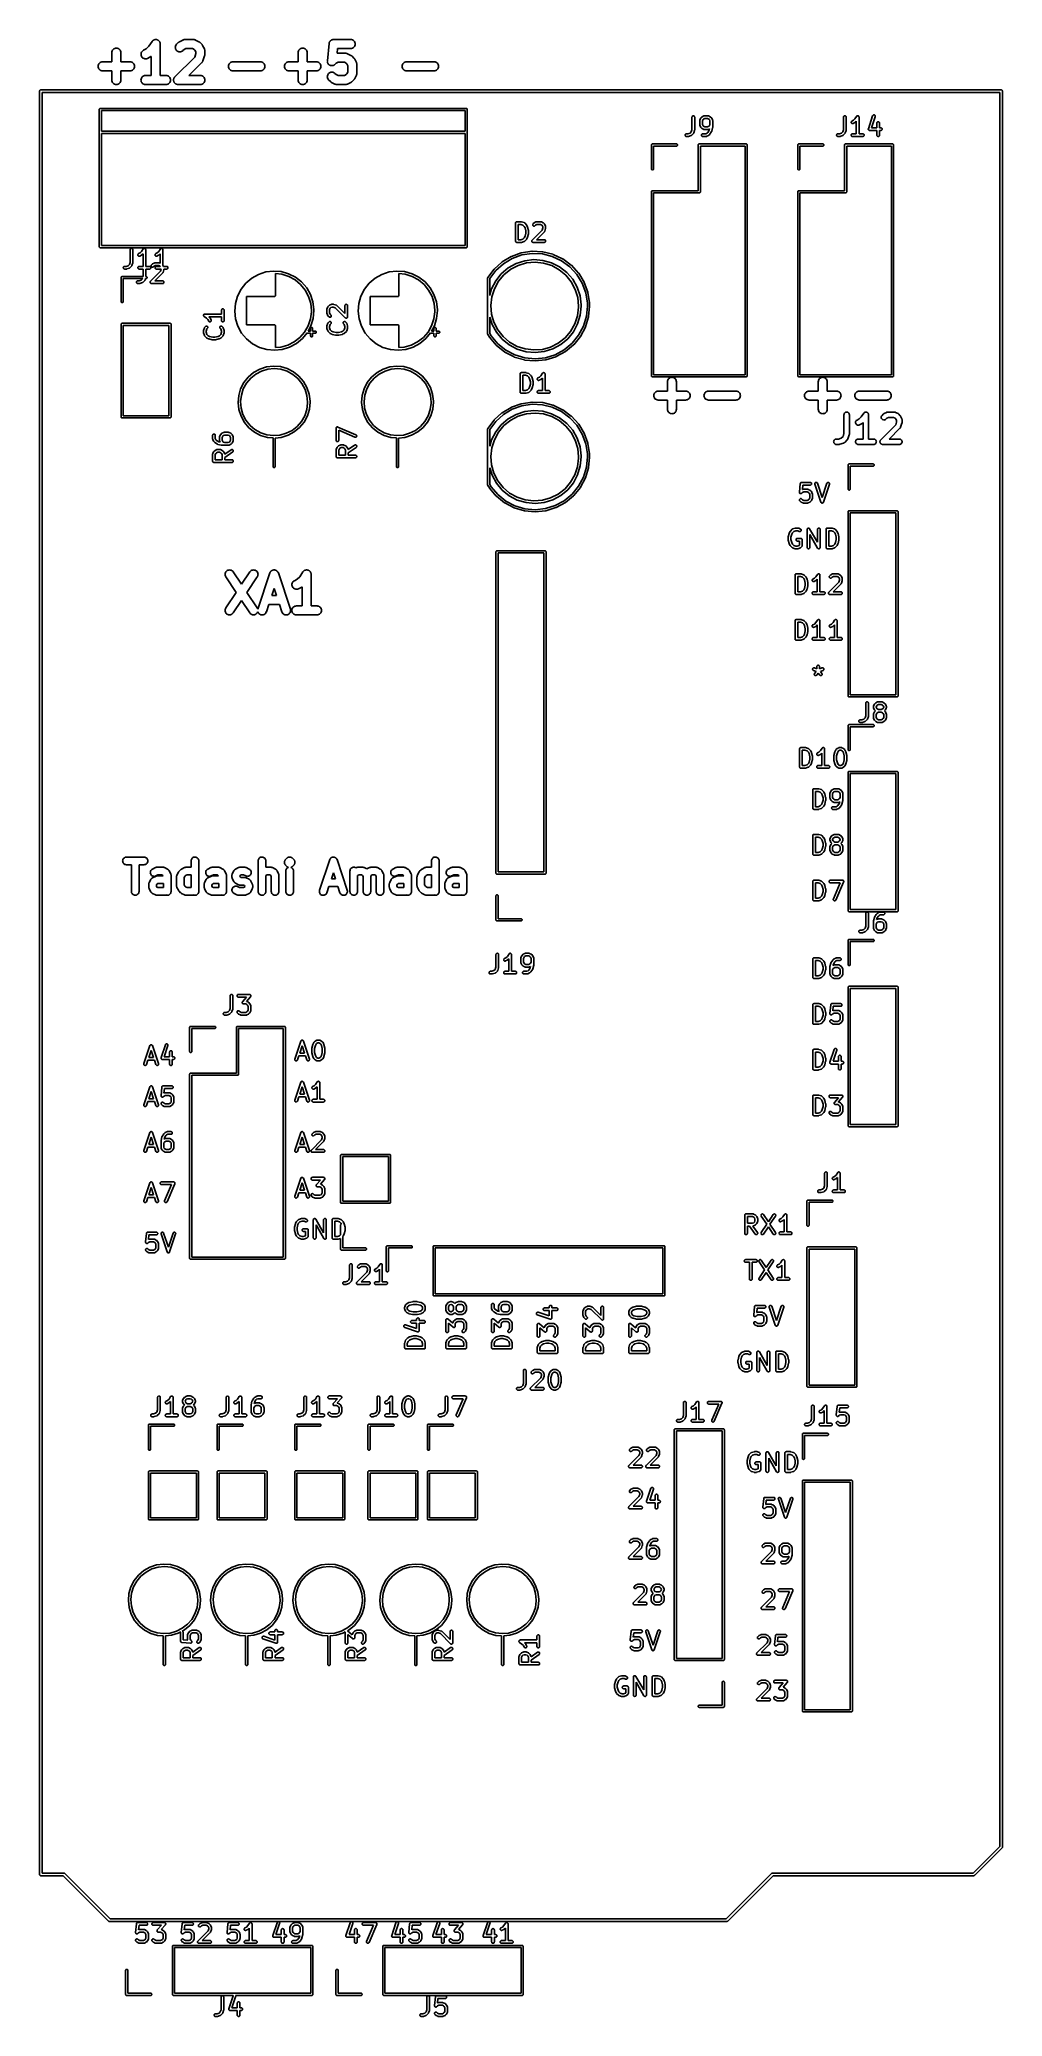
# Model space of a CAD drawing. Extents: x 96 to 150, y -148 to -38.
import ezdxf

# ---------------------------------------------------------------- set-up
doc = ezdxf.new("R2010")
doc.units = 0
doc.header["$MEASUREMENT"] = 0
doc.layers.add('BLACK', color=7, linetype='CONTINUOUS')

msp = doc.modelspace()

# ---------------------------------------------------------------- linework, layer by layer
at = {"layer": 'BLACK', "linetype": 'CONTINUOUS'}
for p, q in [((102.119, -38.5455), (102.263, -38.4012)), ((102.263, -38.4012), (102.44, -38.1361)), ((102.44, -38.1361), (102.441, -38.1335)), ((102.441, -38.1335), (102.442, -38.1332)), ((102.441, -38.1335), (102.441, -38.1335)), ((102.441, -38.1335), (102.441, -38.1335)), ((102.442, -38.1332), (102.457, -38.1146)), ((102.457, -38.1146), (102.473, -38.0961)), ((102.473, -38.0959), (102.492, -38.0809)), ((102.473, -38.096), (102.473, -38.0959)), ((102.473, -38.0961), (102.473, -38.096)), ((102.492, -38.0809), (102.511, -38.0656)), ((102.511, -38.0654), (102.532, -38.0544)), ((102.511, -38.0655), (102.511, -38.0654)), ((102.511, -38.0656), (102.511, -38.0655)), ((102.532, -38.0544), (102.554, -38.043)), ((102.554, -38.0428), (102.577, -38.0361)), ((102.554, -38.0429), (102.554, -38.0428)), ((102.554, -38.043), (102.554, -38.0429)), ((102.577, -38.0361), (102.601, -38.0292)), ((102.601, -38.0291), (102.625, -38.027)), ((102.601, -38.0292), (102.601, -38.0291)), ((102.601, -38.0292), (102.601, -38.0292)), ((102.625, -38.027), (102.649, -38.0248)), ((102.649, -38.0248), (102.65, -38.0248)), ((102.65, -38.0248), (102.65, -38.0248)), ((102.65, -38.0248), (102.674, -38.0273)), ((102.674, -38.0273), (102.698, -38.0299)), ((102.698, -38.0299), (102.698, -38.0299)), ((102.698, -38.0299), (102.698, -38.0299)), ((102.698, -38.0299), (102.721, -38.0371)), ((102.721, -38.0371), (102.745, -38.0443)), ((102.745, -38.0443), (102.745, -38.0444)), ((102.745, -38.0444), (102.745, -38.0444)), ((102.745, -38.0444), (102.766, -38.056)), ((102.766, -38.056), (102.788, -38.0675)), ((102.788, -38.0675), (102.788, -38.0676)), ((102.788, -38.0676), (102.788, -38.0677)), ((102.788, -38.0677), (102.806, -38.0832)), ((102.806, -38.0832), (102.825, -38.0986)), ((102.825, -38.0986), (102.825, -38.0988)), ((102.825, -38.0988), (102.825, -38.0989)), ((102.825, -38.0989), (102.841, -38.1176)), ((102.841, -38.1176), (102.856, -38.1364)), ((102.856, -38.1364), (102.856, -38.1366)), ((102.856, -38.1366), (102.856, -38.1367)), ((102.856, -38.1367), (102.867, -38.1577)), ((102.867, -38.1577), (102.879, -38.1795)), ((102.879, -38.1795), (102.879, -38.1797)), ((102.879, -38.1797), (102.879, -38.1799)), ((102.879, -38.1799), (102.886, -38.2025)), ((102.886, -38.2025), (102.893, -38.2262)), ((102.893, -38.2262), (102.893, -38.2264)), ((102.893, -38.2264), (102.893, -38.2266)), ((102.893, -38.2266), (102.895, -38.2504)), ((102.895, -38.2504), (102.898, -38.2748)), ((102.898, -38.2748), (102.898, -40.0248)), ((103.731, -38.4644), (103.736, -38.4158)), ((103.736, -38.4158), (103.75, -38.3692)), ((103.75, -38.3692), (103.773, -38.3262)), ((103.773, -38.3262), (103.804, -38.2885)), ((103.804, -38.2885), (103.9, -38.1932)), ((103.9, -38.1932), (103.902, -38.1908)), ((103.902, -38.1908), (103.913, -38.182)), ((103.913, -38.182), (103.923, -38.1724)), ((103.923, -38.1724), (103.932, -38.1668)), ((103.932, -38.1668), (103.94, -38.1603)), ((103.94, -38.1603), (103.953, -38.1539)), ((103.953, -38.1539), (103.964, -38.1464)), ((103.964, -38.1464), (104.155, -38.0512)), ((104.155, -38.0512), (104.158, -38.0496)), ((104.158, -38.0496), (104.165, -38.0471)), ((104.165, -38.0471), (104.171, -38.0436)), ((104.171, -38.0436), (104.188, -38.0387)), ((104.188, -38.0387), (104.204, -38.0328)), ((104.204, -38.0328), (104.211, -38.0316)), ((104.211, -38.0316), (104.218, -38.0295)), ((104.218, -38.0295), (104.235, -38.0279)), ((104.235, -38.0279), (104.252, -38.0252)), ((104.252, -38.0252), (104.259, -38.0255)), ((104.259, -38.0255), (104.267, -38.0248)), ((104.267, -38.0248), (104.743, -38.0248)), ((104.743, -38.0248), (104.746, -38.0248)), ((104.746, -38.0248), (104.754, -38.0256)), ((104.754, -38.0256), (104.761, -38.0254)), ((104.761, -38.0254), (104.778, -38.0283)), ((104.778, -38.0283), (104.795, -38.0302)), ((104.795, -38.0302), (104.802, -38.0324)), ((104.802, -38.0324), (104.809, -38.0337)), ((104.809, -38.0337), (104.825, -38.0398)), ((104.825, -38.0398), (104.841, -38.045)), ((104.841, -38.045), (104.848, -38.0485)), ((104.848, -38.0485), (104.855, -38.0512)), ((104.855, -38.0512), (105.045, -38.1464)), ((105.045, -38.1464), (105.048, -38.148)), ((105.048, -38.148), (105.06, -38.1556)), ((105.06, -38.1556), (105.073, -38.1623)), ((105.073, -38.1623), (105.081, -38.1689)), ((105.081, -38.1689), (105.089, -38.1745)), ((105.089, -38.1745), (105.099, -38.1843)), ((105.099, -38.1843), (105.11, -38.1932)), ((105.11, -38.1932), (105.205, -38.2885)), ((105.205, -38.2885), (105.208, -38.2909)), ((105.208, -38.2909), (105.217, -38.3019)), ((105.217, -38.3019), (105.226, -38.3121)), ((105.226, -38.3121), (105.232, -38.3209)), ((105.232, -38.3209), (105.238, -38.3291)), ((105.238, -38.3291), (105.245, -38.3415)), ((105.245, -38.3415), (105.252, -38.3534)), ((105.252, -38.3534), (105.348, -38.5439)), ((112.178, -39.2023), (112.273, -38.2499)), ((112.273, -38.2499), (112.274, -38.2464)), ((112.274, -38.2464), (112.276, -38.2355)), ((112.276, -38.2355), (112.277, -38.2245)), ((112.277, -38.2245), (112.281, -38.2117)), ((112.281, -38.2117), (112.284, -38.1987)), ((112.284, -38.1987), (112.288, -38.1885)), ((112.288, -38.1885), (112.291, -38.1779)), ((112.291, -38.1779), (112.298, -38.1661)), ((112.298, -38.1661), (112.303, -38.1539)), ((112.303, -38.1539), (112.309, -38.1447)), ((112.309, -38.1447), (112.315, -38.135)), ((112.315, -38.135), (112.323, -38.1247)), ((112.323, -38.1247), (112.331, -38.1137)), ((112.331, -38.1137), (112.339, -38.1059)), ((112.339, -38.1059), (112.346, -38.0974)), ((112.346, -38.0974), (112.356, -38.0889)), ((112.356, -38.0889), (112.366, -38.0796)), ((112.366, -38.0796), (112.375, -38.0736)), ((112.375, -38.0736), (112.384, -38.0665)), ((112.384, -38.0665), (112.395, -38.0603)), ((112.395, -38.0603), (112.407, -38.053)), ((112.407, -38.053), (112.417, -38.0488)), ((112.417, -38.0488), (112.427, -38.0436)), ((112.427, -38.0436), (112.439, -38.0398)), ((112.439, -38.0398), (112.452, -38.0348)), ((112.452, -38.0348), (112.463, -38.0327)), ((112.463, -38.0327), (112.473, -38.0295)), ((112.473, -38.0295), (112.487, -38.0282)), ((112.487, -38.0282), (112.5, -38.0257)), ((112.5, -38.0257), (112.511, -38.0258)), ((112.511, -38.0258), (112.522, -38.0248)), ((112.522, -38.0248), (113.474, -38.0248)), ((113.474, -38.0248), (113.478, -38.0248)), ((113.478, -38.0248), (113.526, -38.0302)), ((113.526, -38.0302), (113.573, -38.045)), ((113.573, -38.045), (113.616, -38.0685)), ((113.616, -38.0685), (113.653, -38.0998)), ((113.682, -38.4146), (113.65, -38.4522)), ((113.653, -38.0998), (113.683, -38.1379)), ((113.705, -38.3716), (113.682, -38.4146)), ((113.683, -38.1379), (113.706, -38.1811)), ((113.719, -38.325), (113.705, -38.3716)), ((113.706, -38.1811), (113.72, -38.2279)), ((113.724, -38.2765), (113.719, -38.325)), ((113.72, -38.2279), (113.724, -38.2765)), ((99.4453, -39.5111), (99.4504, -39.4626)), ((99.4498, -39.5597), (99.4453, -39.5111)), ((99.4504, -39.4626), (99.4649, -39.416)), ((99.4649, -39.416), (99.4881, -39.3731)), ((99.4881, -39.3731), (99.5192, -39.3355)), ((99.5192, -39.3355), (99.557, -39.3046)), ((99.557, -39.3046), (99.6001, -39.2817)), ((99.6001, -39.2817), (99.6468, -39.2676)), ((99.6468, -39.2676), (99.6953, -39.2629)), ((99.6953, -39.2629), (100.207, -39.2629)), ((100.207, -38.7475), (100.213, -38.699)), ((100.207, -38.751), (100.207, -38.7475)), ((100.207, -39.2629), (100.207, -38.751)), ((100.213, -38.699), (100.227, -38.6525)), ((100.227, -38.6525), (100.251, -38.6097)), ((100.251, -38.6097), (100.282, -38.5723)), ((100.282, -38.5723), (100.32, -38.5418)), ((100.32, -38.5418), (100.364, -38.5192)), ((100.364, -38.5192), (100.41, -38.5054)), ((100.41, -38.5054), (100.459, -38.501)), ((100.459, -38.501), (100.508, -38.5061)), ((100.508, -38.5061), (100.554, -38.5205)), ((100.554, -38.5205), (100.597, -38.5437)), ((100.597, -38.5437), (100.635, -38.5748)), ((100.635, -38.5748), (100.665, -38.6126)), ((100.665, -38.6126), (100.688, -38.6557)), ((100.688, -38.6557), (100.702, -38.7024)), ((100.702, -38.7024), (100.707, -38.751)), ((100.707, -38.751), (100.707, -39.2629)), ((100.707, -39.2629), (101.219, -39.2629)), ((101.219, -39.2629), (101.223, -39.2629)), ((101.223, -39.2629), (101.271, -39.2683)), ((101.271, -39.2683), (101.318, -39.2831)), ((101.318, -39.2831), (101.36, -39.3066)), ((101.36, -39.3066), (101.398, -39.3379)), ((101.398, -39.3379), (101.428, -39.376)), ((101.428, -39.376), (101.451, -39.4192)), ((101.451, -39.4192), (101.465, -39.466)), ((101.469, -39.5146), (101.464, -39.5631)), ((101.465, -39.466), (101.469, -39.5146)), ((101.827, -38.8626), (101.828, -38.8138)), ((101.835, -38.9107), (101.827, -38.8626)), ((101.828, -38.8138), (101.839, -38.7663)), ((101.852, -38.9564), (101.835, -38.9107)), ((101.839, -38.7663), (101.859, -38.7218)), ((101.878, -38.9979), (101.852, -38.9564)), ((101.859, -38.7218), (101.888, -38.6821)), ((101.911, -39.0336), (101.878, -38.9979)), ((101.888, -38.6821), (101.923, -38.6486)), ((101.95, -39.0622), (101.911, -39.0336)), ((101.923, -38.6486), (101.964, -38.6226)), ((101.995, -39.0825), (101.95, -39.0622)), ((101.964, -38.6226), (102.119, -38.5455)), ((102.042, -39.0939), (101.995, -39.0825)), ((102.091, -39.0958), (102.042, -39.0939)), ((102.139, -39.0882), (102.091, -39.0958)), ((102.185, -39.0713), (102.139, -39.0882)), ((102.188, -39.0698), (102.185, -39.0713)), ((102.379, -38.9746), (102.188, -39.0698)), ((102.39, -38.9671), (102.379, -38.9746)), ((102.398, -38.9633), (102.39, -38.9671)), ((102.398, -40.0248), (102.398, -38.9633)), ((103.709, -40.098), (104.81, -38.9969)), ((103.736, -38.5129), (103.731, -38.4644)), ((103.75, -38.5597), (103.736, -38.5129)), ((103.772, -38.6029), (103.75, -38.5597)), ((103.803, -38.6408), (103.772, -38.6029)), ((103.841, -38.672), (103.803, -38.6408)), ((103.883, -38.6954), (103.841, -38.672)), ((103.93, -38.71), (103.883, -38.6954)), ((103.978, -38.7152), (103.93, -38.71)), ((104.027, -38.711), (103.978, -38.7152)), ((104.074, -38.6974), (104.027, -38.711)), ((104.117, -38.6749), (104.074, -38.6974)), ((104.155, -38.6445), (104.117, -38.6749)), ((104.158, -38.642), (104.155, -38.6445)), ((104.224, -38.5755), (104.158, -38.642)), ((104.326, -38.5248), (104.224, -38.5755)), ((104.684, -38.5248), (104.326, -38.5248)), ((105.205, -39.3087), (104.489, -40.0248)), ((104.785, -38.5755), (104.684, -38.5248)), ((104.823, -38.6133), (104.785, -38.5755)), ((104.81, -38.9969), (104.874, -38.8056)), ((104.874, -38.7147), (104.823, -38.6133)), ((104.874, -38.8056), (104.874, -38.7147)), ((105.21, -39.303), (105.205, -39.3087)), ((105.216, -39.298), (105.21, -39.303)), ((105.226, -39.2842), (105.216, -39.298)), ((105.236, -39.271), (105.226, -39.2842)), ((105.24, -39.2645), (105.236, -39.271)), ((105.244, -39.2585), (105.24, -39.2645)), ((105.251, -39.243), (105.244, -39.2585)), ((105.259, -39.228), (105.251, -39.243)), ((105.262, -39.2209), (105.259, -39.228)), ((105.265, -39.2143), (105.262, -39.2209)), ((105.266, -39.211), (105.265, -39.2143)), ((105.361, -38.9252), (105.266, -39.211)), ((105.348, -38.5439), (105.349, -38.547)), ((105.349, -38.547), (105.352, -38.554)), ((105.352, -38.554), (105.355, -38.5604)), ((105.355, -38.5604), (105.36, -38.5768)), ((105.36, -38.5768), (105.366, -38.5928)), ((105.364, -38.9116), (105.361, -38.9252)), ((105.368, -38.8982), (105.364, -38.9116)), ((105.366, -38.5928), (105.367, -38.6001)), ((105.367, -38.6001), (105.369, -38.6072)), ((105.37, -38.8878), (105.368, -38.8982)), ((105.369, -38.6072), (105.371, -38.6242)), ((105.372, -38.8777), (105.37, -38.8878)), ((105.371, -38.6242), (105.373, -38.641)), ((105.374, -38.8497), (105.372, -38.8636)), ((105.372, -38.8636), (105.372, -38.8777)), ((105.373, -38.641), (105.373, -38.6484)), ((105.373, -38.6484), (105.374, -38.6557)), ((105.374, -38.6557), (105.374, -38.8462)), ((105.374, -38.8462), (105.374, -38.8497)), ((106.684, -39.5111), (106.689, -39.4626)), ((106.689, -39.5597), (106.684, -39.5111)), ((106.689, -39.4626), (106.704, -39.416)), ((106.704, -39.416), (106.727, -39.3731)), ((106.727, -39.3731), (106.758, -39.3355)), ((106.758, -39.3355), (106.796, -39.3046)), ((106.796, -39.3046), (106.839, -39.2817)), ((106.839, -39.2817), (106.886, -39.2676)), ((106.886, -39.2676), (106.934, -39.2629)), ((106.934, -39.2629), (108.458, -39.2629)), ((108.458, -39.2629), (108.461, -39.2629)), ((108.461, -39.2629), (108.51, -39.2683)), ((108.51, -39.2683), (108.556, -39.2831)), ((108.556, -39.2831), (108.599, -39.3066)), ((108.599, -39.3066), (108.637, -39.3379)), ((108.637, -39.3379), (108.667, -39.376)), ((108.667, -39.376), (108.69, -39.4192)), ((108.69, -39.4192), (108.703, -39.466)), ((108.703, -39.466), (108.708, -39.5146)), ((108.708, -39.5146), (108.703, -39.5631)), ((109.796, -39.5111), (109.801, -39.4626)), ((109.8, -39.5597), (109.796, -39.5111)), ((109.801, -39.4626), (109.815, -39.416)), ((109.815, -39.416), (109.838, -39.3731)), ((109.838, -39.3731), (109.87, -39.3355)), ((109.87, -39.3355), (109.907, -39.3046)), ((109.907, -39.3046), (109.95, -39.2817)), ((109.95, -39.2817), (109.997, -39.2676)), ((109.997, -39.2676), (110.046, -39.2629)), ((110.046, -39.2629), (110.558, -39.2629)), ((110.558, -38.7475), (110.563, -38.699)), ((110.558, -38.751), (110.558, -38.7475)), ((110.558, -39.2629), (110.558, -38.751)), ((110.563, -38.699), (110.578, -38.6525)), ((110.578, -38.6525), (110.601, -38.6097)), ((110.601, -38.6097), (110.633, -38.5723)), ((110.633, -38.5723), (110.671, -38.5418)), ((110.671, -38.5418), (110.714, -38.5192)), ((110.714, -38.5192), (110.761, -38.5054)), ((110.761, -38.5054), (110.809, -38.501)), ((110.809, -38.501), (110.858, -38.5061)), ((110.858, -38.5061), (110.904, -38.5205)), ((110.904, -38.5205), (110.947, -38.5437)), ((110.947, -38.5437), (110.985, -38.5748)), ((110.985, -38.5748), (111.016, -38.6126)), ((111.016, -38.6126), (111.039, -38.6557)), ((111.039, -38.6557), (111.053, -38.7024)), ((111.053, -38.7024), (111.058, -38.751)), ((111.058, -38.751), (111.058, -39.2629)), ((111.058, -39.2629), (111.57, -39.2629)), ((111.57, -39.2629), (111.573, -39.2629)), ((111.573, -39.2629), (111.622, -39.2683)), ((111.622, -39.2683), (111.668, -39.2831)), ((111.668, -39.2831), (111.711, -39.3066)), ((111.711, -39.3066), (111.748, -39.3379)), ((111.748, -39.3379), (111.779, -39.376)), ((111.779, -39.376), (111.801, -39.4192)), ((111.801, -39.4192), (111.815, -39.466)), ((111.82, -39.5146), (111.814, -39.5631)), ((111.815, -39.466), (111.82, -39.5146)), ((112.177, -39.2263), (112.178, -39.2143)), ((112.178, -39.2386), (112.177, -39.2263)), ((112.178, -39.2143), (112.178, -39.2023)), ((112.178, -39.2511), (112.178, -39.2386)), ((112.18, -39.2629), (112.178, -39.2511)), ((112.181, -39.2748), (112.18, -39.2629)), ((112.185, -39.2867), (112.181, -39.2748)), ((112.187, -39.2989), (112.185, -39.2867)), ((112.192, -39.3101), (112.187, -39.2989)), ((112.195, -39.3216), (112.192, -39.3101)), ((112.201, -39.3326), (112.195, -39.3216)), ((112.206, -39.3441), (112.201, -39.3326)), ((112.212, -39.3541), (112.206, -39.3441)), ((112.218, -39.3648), (112.212, -39.3541)), ((112.226, -39.3744), (112.218, -39.3648)), ((112.233, -39.3848), (112.226, -39.3744)), ((112.241, -39.3933), (112.233, -39.3848)), ((112.249, -39.4027), (112.241, -39.3933)), ((112.258, -39.4106), (112.249, -39.4027)), ((112.267, -39.4195), (112.258, -39.4106)), ((112.277, -39.4262), (112.267, -39.4195)), ((112.286, -39.4339), (112.277, -39.4262)), ((112.297, -39.4399), (112.286, -39.4339)), ((112.307, -39.4468), (112.297, -39.4399)), ((112.318, -39.4515), (112.307, -39.4468)), ((112.329, -39.4573), (112.318, -39.4515)), ((112.341, -39.461), (112.329, -39.4573)), ((112.352, -39.4658), (112.341, -39.461)), ((112.364, -39.4683), (112.352, -39.4658)), ((112.376, -39.4719), (112.364, -39.4683)), ((112.388, -39.4732), (112.376, -39.4719)), ((112.4, -39.4757), (112.388, -39.4732)), ((112.412, -39.4758), (112.4, -39.4757)), ((112.424, -39.4771), (112.412, -39.4758)), ((112.436, -39.476), (112.424, -39.4771)), ((112.449, -39.4762), (112.436, -39.476)), ((112.461, -39.4739), (112.449, -39.4762)), ((112.473, -39.4729), (112.461, -39.4739)), ((112.485, -39.4694), (112.473, -39.4729)), ((112.497, -39.4671), (112.485, -39.4694)), ((112.508, -39.4626), (112.497, -39.4671)), ((112.52, -39.4593), (112.508, -39.4626)), ((112.531, -39.4535), (112.52, -39.4593)), ((112.542, -39.4489), (112.531, -39.4535)), ((112.552, -39.4423), (112.542, -39.4489)), ((112.563, -39.4368), (112.552, -39.4423)), ((112.573, -39.4291), (112.563, -39.4368)), ((112.583, -39.4223), (112.573, -39.4291)), ((112.592, -39.4139), (112.583, -39.4223)), ((112.601, -39.4064), (112.592, -39.4139)), ((112.603, -39.4039), (112.601, -39.4064)), ((112.67, -39.3374), (112.603, -39.4039)), ((112.771, -39.2867), (112.67, -39.3374)), ((112.748, -38.5248), (112.722, -38.7867)), ((112.722, -38.7867), (113.189, -38.7867)), ((113.474, -38.5248), (112.748, -38.5248)), ((113.13, -39.2867), (112.771, -39.2867)), ((113.231, -39.3374), (113.13, -39.2867)), ((113.189, -38.7867), (113.192, -38.7867)), ((113.192, -38.7867), (113.199, -38.7875)), ((113.199, -38.7875), (113.207, -38.7873)), ((113.207, -38.7873), (113.224, -38.7902)), ((113.224, -38.7902), (113.241, -38.7921)), ((113.269, -39.3752), (113.231, -39.3374)), ((113.241, -38.7921), (113.248, -38.7944)), ((113.248, -38.7944), (113.255, -38.7956)), ((113.255, -38.7956), (113.271, -38.8017)), ((113.32, -39.4766), (113.269, -39.3752)), ((113.271, -38.8017), (113.287, -38.8069)), ((113.287, -38.8069), (113.294, -38.8104)), ((113.294, -38.8104), (113.3, -38.8131)), ((113.3, -38.8131), (113.491, -38.9083)), ((113.32, -39.8348), (113.32, -39.4766)), ((113.523, -38.52), (113.474, -38.5248)), ((113.491, -38.9083), (113.494, -38.9099)), ((113.494, -38.9099), (113.506, -38.9175)), ((113.506, -38.9175), (113.518, -38.9242)), ((113.518, -38.9242), (113.526, -38.9308)), ((113.57, -38.5059), (113.523, -38.52)), ((113.526, -38.9308), (113.535, -38.9364)), ((113.535, -38.9364), (113.545, -38.9462)), ((113.545, -38.9462), (113.556, -38.9551)), ((113.556, -38.9551), (113.651, -39.0504)), ((113.613, -38.483), (113.57, -38.5059)), ((113.65, -38.4522), (113.613, -38.483)), ((113.651, -39.0504), (113.654, -39.0529)), ((113.654, -39.0529), (113.662, -39.0638)), ((113.662, -39.0638), (113.672, -39.074)), ((113.672, -39.074), (113.677, -39.0828)), ((113.677, -39.0828), (113.684, -39.091)), ((113.684, -39.091), (113.69, -39.1035)), ((113.69, -39.1035), (113.698, -39.1153)), ((113.698, -39.1153), (113.793, -39.3058)), ((113.793, -39.3058), (113.795, -39.3089)), ((113.795, -39.3089), (113.797, -39.3159)), ((113.797, -39.3159), (113.801, -39.3224)), ((113.801, -39.3224), (113.806, -39.3387)), ((113.806, -39.3387), (113.811, -39.3547)), ((113.811, -39.3547), (113.813, -39.362)), ((113.813, -39.362), (113.815, -39.3691)), ((113.815, -39.3691), (113.816, -39.3861)), ((113.816, -39.3861), (113.819, -39.4029)), ((113.819, -39.4029), (113.819, -39.4103)), ((113.819, -39.4103), (113.82, -39.4176)), ((113.82, -39.4176), (113.82, -39.8938)), ((116.336, -39.5111), (116.341, -39.4626)), ((116.341, -39.5597), (116.336, -39.5111)), ((116.341, -39.4626), (116.356, -39.416)), ((116.356, -39.416), (116.379, -39.3731)), ((116.379, -39.3731), (116.41, -39.3355)), ((116.41, -39.3355), (116.448, -39.3046)), ((116.448, -39.3046), (116.491, -39.2817)), ((116.491, -39.2817), (116.538, -39.2676)), ((116.538, -39.2676), (116.586, -39.2629)), ((116.586, -39.2629), (118.11, -39.2629)), ((118.11, -39.2629), (118.113, -39.2629)), ((118.113, -39.2629), (118.162, -39.2683)), ((118.162, -39.2683), (118.208, -39.2831)), ((118.208, -39.2831), (118.251, -39.3066)), ((118.251, -39.3066), (118.289, -39.3379)), ((118.289, -39.3379), (118.319, -39.376)), ((118.319, -39.376), (118.342, -39.4192)), ((118.342, -39.4192), (118.355, -39.466)), ((118.355, -39.466), (118.36, -39.5146)), ((118.36, -39.5146), (118.355, -39.5631)), ((99.4635, -39.6065), (99.4498, -39.5597)), ((99.4861, -39.6497), (99.4635, -39.6065)), ((99.5167, -39.6878), (99.4861, -39.6497)), ((99.5541, -39.7191), (99.5167, -39.6878)), ((99.5968, -39.7426), (99.5541, -39.7191)), ((99.6434, -39.7574), (99.5968, -39.7426)), ((99.6918, -39.7628), (99.6434, -39.7574)), ((99.6953, -39.7629), (99.6918, -39.7628)), ((100.207, -39.7629), (99.6953, -39.7629)), ((100.207, -40.2748), (100.207, -39.7629)), ((100.212, -40.3233), (100.207, -40.2748)), ((100.226, -40.37), (100.212, -40.3233)), ((100.249, -40.4131), (100.226, -40.37)), ((100.28, -40.4509), (100.249, -40.4131)), ((100.317, -40.482), (100.28, -40.4509)), ((100.36, -40.5052), (100.317, -40.482)), ((100.407, -40.5197), (100.36, -40.5052)), ((100.455, -40.5248), (100.407, -40.5197)), ((100.504, -40.5203), (100.455, -40.5248)), ((100.551, -40.5066), (100.504, -40.5203)), ((100.594, -40.484), (100.551, -40.5066)), ((100.632, -40.4534), (100.594, -40.484)), ((100.664, -40.416), (100.632, -40.4534)), ((100.687, -40.3732), (100.664, -40.416)), ((100.702, -40.3267), (100.687, -40.3732)), ((100.707, -40.2783), (100.702, -40.3267)), ((101.219, -39.7629), (100.707, -39.7629)), ((100.707, -39.7629), (100.707, -40.2748)), ((100.707, -40.2748), (100.707, -40.2783)), ((101.268, -39.7581), (101.219, -39.7629)), ((101.314, -39.744), (101.268, -39.7581)), ((101.357, -39.7211), (101.314, -39.744)), ((101.395, -39.6902), (101.357, -39.7211)), ((101.426, -39.6527), (101.395, -39.6902)), ((101.45, -39.6097), (101.426, -39.6527)), ((101.464, -39.5631), (101.45, -39.6097)), ((101.826, -40.273), (101.831, -40.2245)), ((101.831, -40.3216), (101.826, -40.273)), ((101.831, -40.2245), (101.846, -40.1779)), ((101.844, -40.3684), (101.831, -40.3216)), ((101.867, -40.4117), (101.844, -40.3684)), ((101.846, -40.1779), (101.869, -40.135)), ((101.898, -40.4497), (101.867, -40.4117)), ((101.869, -40.135), (101.9, -40.0974)), ((101.935, -40.481), (101.898, -40.4497)), ((101.9, -40.0974), (101.938, -40.0665)), ((101.978, -40.5045), (101.935, -40.481)), ((101.938, -40.0665), (101.981, -40.0436)), ((102.024, -40.5193), (101.978, -40.5045)), ((101.981, -40.0436), (102.028, -40.0295)), ((102.073, -40.5247), (102.024, -40.5193)), ((102.028, -40.0295), (102.076, -40.0248)), ((102.076, -40.5248), (102.073, -40.5247)), ((102.076, -40.0248), (102.398, -40.0248)), ((103.219, -40.5248), (102.076, -40.5248)), ((102.898, -40.0248), (103.219, -40.0248)), ((103.219, -40.0248), (103.223, -40.0248)), ((103.268, -40.52), (103.219, -40.5248)), ((103.223, -40.0248), (103.271, -40.0302)), ((103.314, -40.5059), (103.268, -40.52)), ((103.271, -40.0302), (103.318, -40.045)), ((103.357, -40.483), (103.314, -40.5059)), ((103.318, -40.045), (103.36, -40.0685)), ((103.395, -40.4522), (103.357, -40.483)), ((103.36, -40.0685), (103.398, -40.0998)), ((103.426, -40.4146), (103.395, -40.4522)), ((103.398, -40.0998), (103.428, -40.1379)), ((103.45, -40.3716), (103.426, -40.4146)), ((103.428, -40.1379), (103.451, -40.1811)), ((103.464, -40.325), (103.45, -40.3716)), ((103.451, -40.1811), (103.465, -40.2279)), ((103.469, -40.2765), (103.464, -40.325)), ((103.465, -40.2279), (103.469, -40.2765)), ((103.636, -40.273), (103.638, -40.2493)), ((103.636, -40.2734), (103.636, -40.273)), ((103.636, -40.2739), (103.636, -40.2734)), ((103.638, -40.2977), (103.636, -40.2739)), ((103.638, -40.2493), (103.641, -40.2253)), ((103.64, -40.3216), (103.638, -40.2977)), ((103.64, -40.322), (103.64, -40.3216)), ((103.64, -40.3225), (103.64, -40.322)), ((103.647, -40.3453), (103.64, -40.3225)), ((103.641, -40.2245), (103.648, -40.2016)), ((103.641, -40.2249), (103.641, -40.2245)), ((103.641, -40.2253), (103.641, -40.2249)), ((103.654, -40.3684), (103.647, -40.3453)), ((103.648, -40.2016), (103.655, -40.1787)), ((103.654, -40.3688), (103.654, -40.3684)), ((103.654, -40.3692), (103.654, -40.3688)), ((103.666, -40.3905), (103.654, -40.3692)), ((103.655, -40.1779), (103.667, -40.157)), ((103.655, -40.1783), (103.655, -40.1779)), ((103.655, -40.1787), (103.655, -40.1783)), ((103.677, -40.4117), (103.666, -40.3905)), ((103.667, -40.157), (103.678, -40.1357)), ((103.677, -40.412), (103.677, -40.4117)), ((103.677, -40.4124), (103.677, -40.412)), ((103.692, -40.4311), (103.677, -40.4124)), ((103.678, -40.1353), (103.679, -40.135)), ((103.678, -40.1357), (103.678, -40.1353)), ((103.679, -40.135), (103.694, -40.1166)), ((103.707, -40.4497), (103.692, -40.4311)), ((103.694, -40.1166), (103.709, -40.098)), ((103.708, -40.45), (103.707, -40.4497)), ((103.708, -40.4503), (103.708, -40.45)), ((103.726, -40.4657), (103.708, -40.4503)), ((103.745, -40.481), (103.726, -40.4657)), ((103.745, -40.4812), (103.745, -40.481)), ((103.745, -40.4815), (103.745, -40.4812)), ((103.766, -40.493), (103.745, -40.4815)), ((103.787, -40.5045), (103.766, -40.493)), ((103.788, -40.5047), (103.787, -40.5045)), ((103.788, -40.5049), (103.788, -40.5047)), ((103.811, -40.512), (103.788, -40.5049)), ((103.834, -40.5193), (103.811, -40.512)), ((103.835, -40.5195), (103.834, -40.5193)), ((103.834, -40.5193), (103.834, -40.5193)), ((103.858, -40.5221), (103.835, -40.5195)), ((103.882, -40.5247), (103.858, -40.5221)), ((103.883, -40.5247), (103.882, -40.5247)), ((103.886, -40.5248), (103.883, -40.5247)), ((103.883, -40.5247), (103.883, -40.5247)), ((103.883, -40.5247), (103.883, -40.5247)), ((105.124, -40.5248), (103.886, -40.5248)), ((104.489, -40.0248), (105.124, -40.0248)), ((105.124, -40.0248), (105.127, -40.0248)), ((105.172, -40.52), (105.124, -40.5248)), ((105.127, -40.0248), (105.176, -40.0302)), ((105.219, -40.5059), (105.172, -40.52)), ((105.176, -40.0302), (105.222, -40.045)), ((105.262, -40.483), (105.219, -40.5059)), ((105.222, -40.045), (105.265, -40.0685)), ((105.3, -40.4522), (105.262, -40.483)), ((105.265, -40.0685), (105.303, -40.0998)), ((105.331, -40.4146), (105.3, -40.4522)), ((105.303, -40.0998), (105.333, -40.1379)), ((105.354, -40.3716), (105.331, -40.4146)), ((105.333, -40.1379), (105.356, -40.1811)), ((105.369, -40.325), (105.354, -40.3716)), ((105.356, -40.1811), (105.369, -40.2279)), ((105.369, -40.2279), (105.374, -40.2765)), ((105.374, -40.2765), (105.369, -40.325)), ((106.702, -39.6065), (106.689, -39.5597)), ((106.725, -39.6497), (106.702, -39.6065)), ((106.755, -39.6878), (106.725, -39.6497)), ((106.793, -39.7191), (106.755, -39.6878)), ((106.836, -39.7426), (106.793, -39.7191)), ((106.882, -39.7574), (106.836, -39.7426)), ((106.931, -39.7628), (106.882, -39.7574)), ((106.934, -39.7629), (106.931, -39.7628)), ((108.458, -39.7629), (106.934, -39.7629)), ((108.506, -39.7581), (108.458, -39.7629)), ((108.553, -39.744), (108.506, -39.7581)), ((108.596, -39.7211), (108.553, -39.744)), ((108.634, -39.6902), (108.596, -39.7211)), ((108.665, -39.6527), (108.634, -39.6902)), ((108.688, -39.6097), (108.665, -39.6527)), ((108.703, -39.5631), (108.688, -39.6097)), ((109.814, -39.6065), (109.8, -39.5597)), ((109.837, -39.6497), (109.814, -39.6065)), ((109.867, -39.6878), (109.837, -39.6497)), ((109.904, -39.7191), (109.867, -39.6878)), ((109.947, -39.7426), (109.904, -39.7191)), ((109.994, -39.7574), (109.947, -39.7426)), ((110.042, -39.7628), (109.994, -39.7574)), ((110.046, -39.7629), (110.042, -39.7628)), ((110.558, -39.7629), (110.046, -39.7629)), ((110.558, -40.2748), (110.558, -39.7629)), ((110.562, -40.3233), (110.558, -40.2748)), ((110.576, -40.37), (110.562, -40.3233)), ((110.599, -40.4131), (110.576, -40.37)), ((110.63, -40.4509), (110.599, -40.4131)), ((110.668, -40.482), (110.63, -40.4509)), ((110.711, -40.5052), (110.668, -40.482)), ((110.757, -40.5197), (110.711, -40.5052)), ((110.806, -40.5248), (110.757, -40.5197)), ((110.854, -40.5203), (110.806, -40.5248)), ((110.901, -40.5066), (110.854, -40.5203)), ((110.945, -40.484), (110.901, -40.5066)), ((110.983, -40.4534), (110.945, -40.484)), ((111.014, -40.416), (110.983, -40.4534)), ((111.037, -40.3732), (111.014, -40.416)), ((111.052, -40.3267), (111.037, -40.3732)), ((111.058, -40.2783), (111.052, -40.3267)), ((111.57, -39.7629), (111.058, -39.7629)), ((111.058, -39.7629), (111.058, -40.2748)), ((111.058, -40.2748), (111.058, -40.2783)), ((111.618, -39.7581), (111.57, -39.7629)), ((111.665, -39.744), (111.618, -39.7581)), ((111.708, -39.7211), (111.665, -39.744)), ((111.746, -39.6902), (111.708, -39.7211)), ((111.777, -39.6527), (111.746, -39.6902)), ((111.8, -39.6097), (111.777, -39.6527)), ((111.814, -39.5631), (111.8, -39.6097)), ((112.177, -40.0817), (112.182, -40.0332)), ((112.181, -40.1303), (112.177, -40.0817)), ((112.195, -40.1771), (112.181, -40.1303)), ((112.182, -40.0332), (112.197, -39.9866)), ((112.217, -40.2204), (112.195, -40.1771)), ((112.197, -39.9866), (112.22, -39.9438)), ((112.247, -40.2586), (112.217, -40.2204)), ((112.22, -39.9438), (112.251, -39.9063)), ((112.25, -40.2611), (112.247, -40.2586)), ((112.345, -40.3563), (112.25, -40.2611)), ((112.251, -39.9063), (112.289, -39.8756)), ((112.289, -39.8756), (112.332, -39.8528)), ((112.332, -39.8528), (112.379, -39.8389)), ((112.356, -40.3652), (112.345, -40.3563)), ((112.366, -40.375), (112.356, -40.3652)), ((112.375, -40.3807), (112.366, -40.375)), ((112.383, -40.3873), (112.375, -40.3807)), ((112.379, -39.8389), (112.428, -39.8343)), ((112.395, -40.3939), (112.383, -40.3873)), ((112.407, -40.4015), (112.395, -40.3939)), ((112.41, -40.4031), (112.407, -40.4015)), ((112.601, -40.4984), (112.41, -40.4031)), ((112.428, -39.8343), (112.476, -39.8392)), ((112.476, -39.8392), (112.523, -39.8535)), ((112.523, -39.8535), (112.566, -39.8765)), ((112.566, -39.8765), (112.603, -39.9075)), ((112.607, -40.501), (112.601, -40.4984)), ((112.603, -39.9075), (112.67, -39.9741)), ((112.614, -40.5045), (112.607, -40.501)), ((112.63, -40.5097), (112.614, -40.5045)), ((112.646, -40.5158), (112.63, -40.5097)), ((112.653, -40.5171), (112.646, -40.5158)), ((112.66, -40.5193), (112.653, -40.5171)), ((112.677, -40.5212), (112.66, -40.5193)), ((112.67, -39.9741), (112.771, -40.0248)), ((112.694, -40.5241), (112.677, -40.5212)), ((112.702, -40.5239), (112.694, -40.5241)), ((112.709, -40.5247), (112.702, -40.5239)), ((112.712, -40.5248), (112.709, -40.5247)), ((113.189, -40.5248), (112.712, -40.5248)), ((112.771, -40.0248), (113.13, -40.0248)), ((113.13, -40.0248), (113.231, -39.9741)), ((113.196, -40.524), (113.189, -40.5248)), ((113.203, -40.5243), (113.196, -40.524)), ((113.22, -40.5217), (113.203, -40.5243)), ((113.237, -40.52), (113.22, -40.5217)), ((113.231, -39.9741), (113.269, -39.9362)), ((113.244, -40.5179), (113.237, -40.52)), ((113.251, -40.5167), (113.244, -40.5179)), ((113.267, -40.5108), (113.251, -40.5167)), ((113.284, -40.5059), (113.267, -40.5108)), ((113.269, -39.9362), (113.32, -39.8348)), ((113.29, -40.5024), (113.284, -40.5059)), ((113.297, -40.4999), (113.29, -40.5024)), ((113.3, -40.4984), (113.297, -40.4999)), ((113.491, -40.4031), (113.3, -40.4984)), ((113.503, -40.3957), (113.491, -40.4031)), ((113.515, -40.3892), (113.503, -40.3957)), ((113.523, -40.3827), (113.515, -40.3892)), ((113.532, -40.3772), (113.523, -40.3827)), ((113.542, -40.3675), (113.532, -40.3772)), ((113.553, -40.3588), (113.542, -40.3675)), ((113.556, -40.3563), (113.553, -40.3588)), ((113.651, -40.2611), (113.556, -40.3563)), ((113.66, -40.2502), (113.651, -40.2611)), ((113.67, -40.2401), (113.66, -40.2502)), ((113.675, -40.2314), (113.67, -40.2401)), ((113.682, -40.2234), (113.675, -40.2314)), ((113.689, -40.211), (113.682, -40.2234)), ((113.696, -40.1992), (113.689, -40.211)), ((113.698, -40.1961), (113.696, -40.1992)), ((113.793, -40.0056), (113.698, -40.1961)), ((113.796, -39.9987), (113.793, -40.0056)), ((113.799, -39.9923), (113.796, -39.9987)), ((113.804, -39.976), (113.799, -39.9923)), ((113.811, -39.96), (113.804, -39.976)), ((113.812, -39.9528), (113.811, -39.96)), ((113.814, -39.9458), (113.812, -39.9528)), ((113.816, -39.9288), (113.814, -39.9458)), ((113.819, -39.912), (113.816, -39.9288)), ((113.82, -39.8938), (113.819, -39.8973)), ((113.819, -39.8973), (113.819, -39.9046)), ((113.819, -39.9046), (113.819, -39.912)), ((116.354, -39.6065), (116.341, -39.5597)), ((116.377, -39.6497), (116.354, -39.6065)), ((116.407, -39.6878), (116.377, -39.6497)), ((116.445, -39.7191), (116.407, -39.6878)), ((116.488, -39.7426), (116.445, -39.7191)), ((116.534, -39.7574), (116.488, -39.7426)), ((116.583, -39.7628), (116.534, -39.7574)), ((116.586, -39.7629), (116.583, -39.7628)), ((118.11, -39.7629), (116.586, -39.7629)), ((118.158, -39.7581), (118.11, -39.7629)), ((118.205, -39.744), (118.158, -39.7581)), ((118.248, -39.7211), (118.205, -39.744)), ((118.286, -39.6902), (118.248, -39.7211)), ((118.317, -39.6527), (118.286, -39.6902)), ((118.34, -39.6097), (118.317, -39.6527)), ((118.355, -39.5631), (118.34, -39.6097)), ((96.1906, -40.894), (96.1921, -40.8793)), ((96.191, -40.8977), (96.1906, -40.894)), ((96.191, -139.95), (96.191, -40.8977)), ((96.1921, -40.8793), (96.1964, -40.8652)), ((96.1964, -40.8652), (96.2033, -40.8521)), ((96.2033, -40.8521), (96.2127, -40.8407)), ((96.2127, -40.8407), (96.2241, -40.8313)), ((96.2241, -40.8313), (96.2372, -40.8244)), ((96.2372, -40.8244), (96.2513, -40.8201)), ((96.2513, -40.8201), (96.2623, -40.819)), ((96.2623, -40.819), (96.266, -40.8186)), ((96.266, -40.8186), (96.2697, -40.819)), ((96.2697, -40.819), (149.602, -40.819)), ((96.341, -40.969), (96.341, -139.879)), ((149.531, -40.969), (96.341, -40.969)), ((149.531, -138.399), (149.531, -40.969)), ((149.602, -40.819), (149.606, -40.8186)), ((149.606, -40.8186), (149.61, -40.819)), ((149.61, -40.819), (149.621, -40.8201)), ((149.621, -40.8201), (149.635, -40.8244)), ((149.635, -40.8244), (149.648, -40.8313)), ((149.648, -40.8313), (149.659, -40.8407)), ((149.659, -40.8407), (149.669, -40.8521)), ((149.669, -40.8521), (149.676, -40.8652)), ((149.676, -40.8652), (149.68, -40.8793)), ((149.68, -40.8793), (149.681, -40.894)), ((149.681, -40.894), (149.681, -40.8977)), ((149.681, -40.8977), (149.681, -138.426)), ((99.5077, -41.91), (99.5089, -41.8982)), ((99.508, -41.9129), (99.5077, -41.91)), ((99.508, -43.1771), (99.508, -41.9129)), ((99.5089, -41.8982), (99.5123, -41.8869)), ((99.5123, -41.8869), (99.5179, -41.8765)), ((99.5179, -41.8765), (99.5254, -41.8674)), ((99.5254, -41.8674), (99.5345, -41.8599)), ((99.5345, -41.8599), (99.5449, -41.8543)), ((99.5449, -41.8543), (99.5562, -41.8509)), ((99.5562, -41.8509), (99.5651, -41.85)), ((99.5651, -41.85), (99.568, -41.8497)), ((99.568, -41.8497), (99.5709, -41.85)), ((99.5709, -41.85), (119.885, -41.85)), ((99.628, -41.97), (99.628, -43.12)), ((119.828, -41.97), (99.628, -41.97)), ((119.828, -43.12), (119.828, -41.97)), ((119.885, -41.85), (119.888, -41.8497)), ((119.888, -41.8497), (119.891, -41.85)), ((119.891, -41.85), (119.9, -41.8509)), ((119.9, -41.8509), (119.911, -41.8543)), ((119.911, -41.8543), (119.921, -41.8599)), ((119.921, -41.8599), (119.931, -41.8674)), ((119.931, -41.8674), (119.938, -41.8765)), ((119.938, -41.8765), (119.944, -41.8869)), ((119.944, -41.8869), (119.947, -41.8982)), ((119.947, -41.8982), (119.948, -41.91)), ((119.948, -41.91), (119.948, -41.9129)), ((119.948, -41.9129), (119.948, -43.1771)), ((132.434, -42.3333), (132.435, -42.3188)), ((132.434, -42.3344), (132.434, -42.3333)), ((132.434, -43.0365), (132.434, -42.3344)), ((132.435, -42.3188), (132.44, -42.3048)), ((132.44, -42.3048), (132.447, -42.292)), ((132.447, -42.292), (132.456, -42.2808)), ((132.456, -42.2808), (132.468, -42.2716)), ((132.468, -42.2716), (132.481, -42.2648)), ((132.481, -42.2648), (132.495, -42.2607)), ((132.495, -42.2607), (132.509, -42.2594)), ((132.509, -42.2594), (132.524, -42.2609)), ((132.524, -42.2609), (132.538, -42.2652)), ((132.538, -42.2652), (132.551, -42.2722)), ((132.551, -42.2722), (132.562, -42.2815)), ((132.562, -42.2815), (132.571, -42.2929)), ((132.571, -42.2929), (132.578, -42.3058)), ((132.578, -42.3058), (132.582, -42.3198)), ((132.582, -42.3198), (132.584, -42.3344)), ((132.584, -42.3344), (132.584, -43.0487)), ((132.862, -42.5194), (132.863, -42.5144)), ((132.862, -42.5216), (132.862, -42.5194)), ((132.862, -42.5238), (132.862, -42.5216)), ((132.862, -42.5249), (132.862, -42.5238)), ((132.862, -42.763), (132.862, -42.5249)), ((132.862, -42.7651), (132.862, -42.763)), ((132.862, -42.7674), (132.862, -42.7651)), ((132.863, -42.7724), (132.862, -42.7674)), ((132.863, -42.5144), (132.864, -42.5093)), ((132.864, -42.7775), (132.863, -42.7724)), ((132.864, -42.5093), (132.865, -42.5072)), ((132.864, -42.7796), (132.864, -42.7775)), ((132.865, -42.7818), (132.864, -42.7796)), ((132.865, -42.505), (132.867, -42.5002)), ((132.865, -42.5072), (132.865, -42.505)), ((132.866, -42.7866), (132.865, -42.7818)), ((132.868, -42.7915), (132.866, -42.7866)), ((132.867, -42.5002), (132.868, -42.4953)), ((132.868, -42.4953), (132.869, -42.4934)), ((132.869, -42.7935), (132.868, -42.7915)), ((132.869, -42.4934), (132.87, -42.4913)), ((132.87, -42.7956), (132.869, -42.7935)), ((132.87, -42.4913), (132.918, -42.3961)), ((132.87, -42.7965), (132.87, -42.7956)), ((132.918, -42.8917), (132.87, -42.7965)), ((132.918, -42.3951), (132.921, -42.3916)), ((132.918, -42.3961), (132.918, -42.3951)), ((132.921, -42.3916), (132.923, -42.3879)), ((132.923, -42.3879), (132.925, -42.3855)), ((132.925, -42.3855), (132.926, -42.3829)), ((132.926, -42.3829), (132.929, -42.3798)), ((132.929, -42.3798), (132.932, -42.3766)), ((132.932, -42.3766), (132.979, -42.329)), ((132.979, -42.329), (132.98, -42.3282)), ((132.98, -42.3282), (132.983, -42.3256)), ((132.983, -42.3256), (132.987, -42.3227)), ((132.987, -42.3227), (132.989, -42.321)), ((132.989, -42.321), (132.992, -42.3191)), ((132.992, -42.3191), (132.995, -42.3172)), ((132.995, -42.3172), (132.999, -42.3149)), ((132.999, -42.3149), (133.094, -42.2673)), ((133.046, -42.474), (133.012, -42.5426)), ((133.012, -42.5426), (133.012, -42.7452)), ((133.012, -42.7452), (133.046, -42.8138)), ((133.077, -42.4436), (133.046, -42.474)), ((133.046, -42.8138), (133.077, -42.8442)), ((133.145, -42.4094), (133.077, -42.4436)), ((133.094, -42.2673), (133.095, -42.2668)), ((133.095, -42.2668), (133.097, -42.2661)), ((133.097, -42.2661), (133.099, -42.265)), ((133.099, -42.265), (133.104, -42.2636)), ((133.104, -42.2636), (133.109, -42.2618)), ((133.109, -42.2618), (133.111, -42.2614)), ((133.111, -42.2614), (133.113, -42.2608)), ((133.113, -42.2608), (133.118, -42.2603)), ((133.118, -42.2603), (133.123, -42.2595)), ((133.123, -42.2595), (133.126, -42.2596)), ((133.126, -42.2596), (133.128, -42.2594)), ((133.128, -42.2594), (133.318, -42.2594)), ((133.3, -42.4094), (133.145, -42.4094)), ((133.369, -42.4436), (133.3, -42.4094)), ((133.318, -42.2594), (133.319, -42.2594)), ((133.319, -42.2594), (133.321, -42.2596)), ((133.321, -42.2596), (133.324, -42.2596)), ((133.324, -42.2596), (133.329, -42.2604)), ((133.329, -42.2604), (133.334, -42.261)), ((133.334, -42.261), (133.336, -42.2617)), ((133.336, -42.2617), (133.338, -42.2621)), ((133.338, -42.2621), (133.343, -42.2639)), ((133.343, -42.2639), (133.348, -42.2654)), ((133.348, -42.2654), (133.35, -42.2665)), ((133.35, -42.2665), (133.352, -42.2673)), ((133.352, -42.2673), (133.447, -42.3149)), ((133.399, -42.474), (133.369, -42.4436)), ((133.369, -42.8442), (133.399, -42.8138)), ((133.434, -42.5426), (133.399, -42.474)), ((133.399, -42.8138), (133.434, -42.7452)), ((133.434, -42.7452), (133.434, -42.5426)), ((133.447, -42.3149), (133.448, -42.3154)), ((133.448, -42.3154), (133.451, -42.3177)), ((133.451, -42.3177), (133.455, -42.3197)), ((133.455, -42.3197), (133.458, -42.3217)), ((133.458, -42.3217), (133.46, -42.3234)), ((133.46, -42.3234), (133.463, -42.3263)), ((133.463, -42.3263), (133.466, -42.329)), ((133.466, -42.329), (133.514, -42.3766)), ((133.514, -42.3766), (133.515, -42.3773)), ((133.515, -42.3773), (133.517, -42.3806)), ((133.517, -42.3806), (133.52, -42.3837)), ((133.52, -42.3837), (133.522, -42.3863)), ((133.522, -42.3863), (133.524, -42.3888)), ((133.524, -42.3888), (133.526, -42.3925)), ((133.526, -42.3925), (133.528, -42.3961)), ((133.528, -42.3961), (133.576, -42.4913)), ((133.576, -42.4913), (133.576, -42.4923)), ((133.576, -42.4923), (133.577, -42.4943)), ((133.577, -42.4943), (133.578, -42.4963)), ((133.578, -42.4963), (133.579, -42.5012)), ((133.579, -42.5012), (133.581, -42.506)), ((133.581, -42.506), (133.582, -42.5082)), ((133.582, -42.5082), (133.582, -42.5103)), ((133.582, -42.5103), (133.583, -42.5154)), ((133.583, -42.5154), (133.584, -42.5205)), ((133.584, -42.5205), (133.583, -42.5227)), ((133.583, -42.5227), (133.584, -42.5249)), ((133.584, -42.5249), (133.584, -42.9058)), ((140.847, -42.3333), (140.849, -42.3188)), ((140.847, -42.3344), (140.847, -42.3333)), ((140.847, -43.0365), (140.847, -42.3344)), ((140.849, -42.3188), (140.854, -42.3048)), ((140.854, -42.3048), (140.861, -42.292)), ((140.861, -42.292), (140.87, -42.2808)), ((140.87, -42.2808), (140.881, -42.2716)), ((140.881, -42.2716), (140.894, -42.2648)), ((140.894, -42.2648), (140.908, -42.2607)), ((140.908, -42.2607), (140.923, -42.2594)), ((140.923, -42.2594), (140.938, -42.2609)), ((140.938, -42.2609), (140.952, -42.2652)), ((140.952, -42.2652), (140.964, -42.2722)), ((140.964, -42.2722), (140.976, -42.2815)), ((140.976, -42.2815), (140.985, -42.2929)), ((140.985, -42.2929), (140.992, -42.3058)), ((140.992, -42.3058), (140.996, -42.3198)), ((140.996, -42.3198), (140.997, -42.3344)), ((140.997, -42.3344), (140.997, -43.0487)), ((141.276, -42.625), (141.277, -42.6104)), ((141.279, -42.6395), (141.276, -42.625)), ((141.277, -42.6104), (141.28, -42.5961)), ((141.284, -42.6532), (141.279, -42.6395)), ((141.28, -42.5961), (141.286, -42.5828)), ((141.291, -42.6656), (141.284, -42.6532)), ((141.286, -42.5828), (141.294, -42.5709)), ((141.301, -42.6763), (141.291, -42.6656)), ((141.294, -42.5709), (141.305, -42.5608)), ((141.313, -42.6849), (141.301, -42.6763)), ((141.305, -42.5608), (141.318, -42.553)), ((141.327, -42.691), (141.313, -42.6849)), ((141.318, -42.553), (141.402, -42.5108)), ((141.341, -42.6944), (141.327, -42.691)), ((141.355, -42.695), (141.341, -42.6944)), ((141.37, -42.6927), (141.355, -42.695)), ((141.384, -42.6876), (141.37, -42.6927)), ((141.385, -42.6872), (141.384, -42.6876)), ((141.48, -42.6396), (141.385, -42.6872)), ((141.402, -42.5108), (141.483, -42.4295)), ((141.483, -42.6373), (141.48, -42.6396)), ((141.483, -42.4295), (141.574, -42.2928)), ((141.487, -42.6354), (141.483, -42.6373)), ((141.49, -42.6334), (141.487, -42.6354)), ((141.492, -42.6318), (141.49, -42.6334)), ((141.495, -42.6289), (141.492, -42.6318)), ((141.499, -42.6262), (141.495, -42.6289)), ((141.562, -42.5631), (141.499, -42.6255)), ((141.499, -42.6255), (141.499, -42.6262)), ((141.562, -43.2594), (141.562, -42.5631)), ((141.574, -42.2928), (141.575, -42.292)), ((141.575, -42.2919), (141.58, -42.2863)), ((141.575, -42.292), (141.575, -42.2919)), ((141.575, -42.292), (141.575, -42.292)), ((141.575, -42.292), (141.575, -42.292)), ((141.58, -42.2863), (141.584, -42.2808)), ((141.584, -42.2807), (141.59, -42.276)), ((141.584, -42.2808), (141.584, -42.2807)), ((141.584, -42.2808), (141.584, -42.2808)), ((141.59, -42.276), (141.596, -42.2716)), ((141.596, -42.2716), (141.603, -42.268)), ((141.596, -42.2716), (141.596, -42.2716)), ((141.596, -42.2716), (141.596, -42.2716)), ((141.603, -42.268), (141.609, -42.2648)), ((141.609, -42.2648), (141.616, -42.2627)), ((141.609, -42.2648), (141.609, -42.2648)), ((141.609, -42.2648), (141.609, -42.2648)), ((141.616, -42.2627), (141.623, -42.2607)), ((141.623, -42.2607), (141.63, -42.26)), ((141.623, -42.2607), (141.623, -42.2607)), ((141.623, -42.2607), (141.623, -42.2607)), ((141.63, -42.26), (141.637, -42.2594)), ((141.637, -42.2594), (141.637, -42.2594)), ((141.637, -42.2594), (141.645, -42.2602)), ((141.637, -42.2594), (141.637, -42.2594)), ((141.645, -42.2602), (141.652, -42.2609)), ((141.652, -42.2609), (141.652, -42.2609)), ((141.652, -42.2609), (141.652, -42.2609)), ((141.652, -42.2609), (141.659, -42.2632)), ((141.659, -42.2632), (141.666, -42.2652)), ((141.666, -42.2652), (141.666, -42.2653)), ((141.666, -42.2653), (141.666, -42.2653)), ((141.666, -42.2653), (141.672, -42.2688)), ((141.672, -42.2688), (141.679, -42.2722)), ((141.679, -42.2722), (141.679, -42.2722)), ((141.679, -42.2722), (141.679, -42.2723)), ((141.679, -42.2723), (141.684, -42.2769)), ((141.684, -42.2769), (141.69, -42.2815)), ((141.69, -42.2815), (141.69, -42.2816)), ((141.69, -42.2816), (141.69, -42.2816)), ((141.69, -42.2816), (141.695, -42.2876)), ((141.695, -42.2876), (141.699, -42.2929)), ((141.699, -42.2929), (141.699, -42.2929)), ((141.699, -42.2929), (141.699, -42.293)), ((141.699, -42.293), (141.703, -42.2999)), ((141.703, -42.2999), (141.706, -42.3058)), ((141.706, -42.3058), (141.706, -42.3059)), ((141.706, -42.3059), (141.706, -42.3059)), ((141.706, -42.3059), (141.708, -42.313)), ((141.708, -42.313), (141.71, -42.3198)), ((141.71, -42.3198), (141.71, -42.3199)), ((141.71, -42.3199), (141.71, -42.3199)), ((141.71, -42.3199), (141.711, -42.3273)), ((141.711, -42.3273), (141.712, -42.3344)), ((141.712, -42.3344), (141.712, -43.2594)), ((142.232, -42.9773), (142.47, -42.263)), ((142.613, -42.3105), (142.407, -42.926)), ((142.47, -42.263), (142.471, -42.2621)), ((142.471, -42.2621), (142.477, -42.2488)), ((142.477, -42.2488), (142.485, -42.2369)), ((142.485, -42.2369), (142.496, -42.227)), ((142.496, -42.227), (142.509, -42.2193)), ((142.509, -42.2193), (142.522, -42.2142)), ((142.522, -42.2142), (142.537, -42.2119)), ((142.537, -42.2119), (142.551, -42.2124)), ((142.551, -42.2124), (142.566, -42.2158)), ((142.566, -42.2158), (142.579, -42.2218)), ((142.579, -42.2218), (142.591, -42.2304)), ((142.591, -42.2304), (142.601, -42.241)), ((142.601, -42.241), (142.609, -42.2535)), ((142.609, -42.2535), (142.614, -42.2671)), ((142.616, -42.2962), (142.613, -42.3105)), ((142.614, -42.2671), (142.616, -42.2816)), ((142.616, -42.2816), (142.616, -42.2962)), ((142.705, -42.6667), (142.706, -42.6521)), ((142.705, -42.6677), (142.705, -42.6667)), ((142.705, -42.926), (142.705, -42.6677)), ((142.706, -42.6521), (142.711, -42.6382)), ((142.711, -42.6382), (142.718, -42.6253)), ((142.718, -42.6253), (142.727, -42.6141)), ((142.727, -42.6141), (142.739, -42.605)), ((142.739, -42.605), (142.752, -42.5982)), ((142.752, -42.5982), (142.766, -42.594)), ((142.766, -42.594), (142.78, -42.5927)), ((142.78, -42.5927), (142.795, -42.5942)), ((142.795, -42.5942), (142.809, -42.5986)), ((142.809, -42.5986), (142.822, -42.6055)), ((142.822, -42.6055), (142.833, -42.6149)), ((142.833, -42.6149), (142.842, -42.6262)), ((142.842, -42.6262), (142.849, -42.6391)), ((142.849, -42.6391), (142.853, -42.6531)), ((142.853, -42.6531), (142.855, -42.6677)), ((142.855, -42.6677), (142.855, -42.926)), ((99.5077, -43.18), (99.508, -43.1771)), ((99.508, -43.1829), (99.5077, -43.18)), ((99.508, -49.527), (99.508, -43.1829)), ((99.628, -43.12), (119.828, -43.12)), ((99.628, -43.24), (99.628, -49.47)), ((119.828, -43.24), (99.628, -43.24)), ((119.828, -49.47), (119.828, -43.24)), ((119.948, -43.1771), (119.948, -43.18)), ((119.948, -43.18), (119.948, -43.1829)), ((119.948, -43.1829), (119.948, -49.5271)), ((130.182, -43.882), (130.183, -43.8702)), ((130.182, -43.885), (130.182, -43.882)), ((130.182, -45.2149), (130.182, -43.885)), ((130.183, -43.8702), (130.186, -43.8589)), ((130.186, -43.8589), (130.192, -43.8485)), ((130.192, -43.8485), (130.199, -43.8394)), ((130.199, -43.8394), (130.209, -43.8319)), ((130.209, -43.8319), (130.219, -43.8263)), ((130.219, -43.8263), (130.23, -43.8229)), ((130.23, -43.8229), (130.239, -43.822)), ((130.239, -43.822), (130.242, -43.8217)), ((130.239, -43.822), (130.239, -43.822)), ((130.242, -43.8217), (130.245, -43.822)), ((130.245, -43.822), (131.575, -43.822)), ((131.575, -43.822), (131.584, -43.8229)), ((131.584, -43.8229), (131.595, -43.8263)), ((131.595, -43.8263), (131.605, -43.8319)), ((131.605, -43.8319), (131.615, -43.8394)), ((131.615, -43.9246), (131.605, -43.9321)), ((131.615, -43.8394), (131.622, -43.8485)), ((131.622, -43.9155), (131.615, -43.9246)), ((131.622, -43.8485), (131.628, -43.8589)), ((131.628, -43.9051), (131.622, -43.9155)), ((131.628, -43.8589), (131.631, -43.8702)), ((131.631, -43.8938), (131.628, -43.9051)), ((131.631, -43.8702), (131.632, -43.882)), ((131.632, -43.882), (131.631, -43.8938)), ((132.053, -43.3339), (132.054, -43.3193)), ((132.054, -43.3484), (132.053, -43.3339)), ((132.054, -43.3193), (132.059, -43.3053)), ((132.058, -43.3625), (132.054, -43.3484)), ((132.065, -43.3754), (132.058, -43.3625)), ((132.059, -43.3053), (132.066, -43.2924)), ((132.074, -43.3869), (132.065, -43.3754)), ((132.066, -43.2924), (132.075, -43.2812)), ((132.085, -43.3963), (132.074, -43.3869)), ((132.075, -43.2812), (132.086, -43.2719)), ((132.098, -43.4033), (132.085, -43.3963)), ((132.086, -43.2719), (132.099, -43.265)), ((132.112, -43.4077), (132.098, -43.4033)), ((132.099, -43.265), (132.113, -43.2608)), ((132.127, -43.4094), (132.112, -43.4077)), ((132.113, -43.2608), (132.128, -43.2594)), ((132.128, -43.4094), (132.127, -43.4094)), ((132.128, -43.2594), (132.211, -43.2594)), ((132.223, -43.4094), (132.128, -43.4094)), ((132.211, -43.2594), (132.325, -43.2212)), ((132.227, -43.409), (132.223, -43.4094)), ((132.231, -43.4089), (132.227, -43.409)), ((132.234, -43.4083), (132.231, -43.4089)), ((132.238, -43.408), (132.234, -43.4083)), ((132.242, -43.4067), (132.238, -43.408)), ((132.246, -43.4059), (132.242, -43.4067)), ((132.247, -43.4055), (132.246, -43.4059)), ((132.39, -43.3579), (132.247, -43.4055)), ((132.325, -43.2212), (132.395, -43.151)), ((132.392, -43.357), (132.39, -43.3579)), ((132.394, -43.3564), (132.392, -43.357)), ((132.398, -43.354), (132.394, -43.3564)), ((132.395, -43.151), (132.434, -43.0365)), ((132.403, -43.352), (132.398, -43.354)), ((132.405, -43.3507), (132.403, -43.352)), ((132.407, -43.3497), (132.405, -43.3507)), ((132.411, -43.3465), (132.407, -43.3497)), ((132.415, -43.3435), (132.411, -43.3465)), ((132.416, -43.3419), (132.415, -43.3435)), ((132.418, -43.3405), (132.416, -43.3419)), ((132.419, -43.3398), (132.418, -43.3405)), ((132.514, -43.2446), (132.419, -43.3398)), ((132.515, -43.2429), (132.514, -43.2446)), ((132.517, -43.2414), (132.515, -43.2429)), ((132.52, -43.2372), (132.517, -43.2414)), ((132.523, -43.2332), (132.52, -43.2372)), ((132.524, -43.2313), (132.523, -43.2332)), ((132.526, -43.2295), (132.524, -43.2313)), ((132.528, -43.2249), (132.526, -43.2295)), ((132.53, -43.2203), (132.528, -43.2249)), ((132.531, -43.2182), (132.53, -43.2203)), ((132.532, -43.2162), (132.531, -43.2182)), ((132.58, -43.0724), (132.532, -43.2152)), ((132.532, -43.2152), (132.532, -43.2162)), ((132.581, -43.0683), (132.58, -43.0724)), ((132.582, -43.0643), (132.581, -43.0683)), ((132.583, -43.0581), (132.582, -43.0612)), ((132.582, -43.0612), (132.582, -43.0643)), ((132.584, -43.0497), (132.583, -43.0539)), ((132.583, -43.0539), (132.583, -43.0581)), ((132.584, -43.0487), (132.584, -43.0497)), ((132.782, -43.882), (132.783, -43.8702)), ((132.782, -43.885), (132.782, -43.882)), ((132.782, -46.422), (132.782, -43.885)), ((132.783, -43.8702), (132.786, -43.8589)), ((132.786, -43.8589), (132.792, -43.8485)), ((132.792, -43.8485), (132.799, -43.8394)), ((132.799, -43.8394), (132.809, -43.8319)), ((132.809, -43.8319), (132.819, -43.8263)), ((132.819, -43.8263), (132.83, -43.8229)), ((132.83, -43.8229), (132.839, -43.822)), ((132.839, -43.822), (132.842, -43.8217)), ((132.839, -43.822), (132.839, -43.822)), ((132.842, -43.8217), (132.845, -43.822)), ((132.845, -43.822), (135.439, -43.822)), ((132.92, -42.8953), (132.918, -42.8917)), ((132.922, -42.899), (132.92, -42.8953)), ((132.924, -42.9015), (132.922, -42.899)), ((132.926, -42.9041), (132.924, -42.9015)), ((132.928, -42.9072), (132.926, -42.9041)), ((132.931, -42.9105), (132.928, -42.9072)), ((132.932, -42.9112), (132.931, -42.9105)), ((132.979, -42.9588), (132.932, -42.9112)), ((132.957, -43.3339), (132.959, -43.3193)), ((132.959, -43.3484), (132.957, -43.3339)), ((132.959, -43.3193), (132.963, -43.3053)), ((132.963, -43.3625), (132.959, -43.3484)), ((132.963, -43.3053), (132.97, -43.2924)), ((132.97, -43.3754), (132.963, -43.3625)), ((132.97, -43.2924), (132.98, -43.2812)), ((132.979, -43.3869), (132.97, -43.3754)), ((132.983, -42.9615), (132.979, -42.9588)), ((132.99, -43.3963), (132.979, -43.3869)), ((132.98, -43.2812), (132.991, -43.2719)), ((132.986, -42.9645), (132.983, -42.9615)), ((132.988, -42.9662), (132.986, -42.9645)), ((132.991, -42.9681), (132.988, -42.9662)), ((133.003, -43.4033), (132.99, -43.3963)), ((132.994, -42.9701), (132.991, -42.9681)), ((132.991, -43.2719), (133.004, -43.265)), ((132.998, -42.9724), (132.994, -42.9701)), ((132.999, -42.9729), (132.998, -42.9724)), ((133.094, -43.0205), (132.999, -42.9729)), ((133.017, -43.4077), (133.003, -43.4033)), ((133.004, -43.265), (133.018, -43.2608)), ((133.031, -43.4094), (133.017, -43.4077)), ((133.018, -43.2608), (133.032, -43.2594)), ((133.032, -43.4094), (133.031, -43.4094)), ((133.032, -43.2594), (133.205, -43.2594)), ((133.223, -43.4094), (133.032, -43.4094)), ((133.077, -42.8442), (133.145, -42.8784)), ((133.096, -43.0213), (133.094, -43.0205)), ((133.098, -43.0224), (133.096, -43.0213)), ((133.103, -43.0239), (133.098, -43.0224)), ((133.108, -43.0257), (133.103, -43.0239)), ((133.11, -43.0261), (133.108, -43.0257)), ((133.112, -43.0268), (133.11, -43.0261)), ((133.117, -43.0274), (133.112, -43.0268)), ((133.122, -43.0282), (133.117, -43.0274)), ((133.124, -43.0282), (133.122, -43.0282)), ((133.127, -43.0284), (133.124, -43.0282)), ((133.128, -43.0284), (133.127, -43.0284)), ((133.318, -43.0284), (133.128, -43.0284)), ((133.145, -42.8784), (133.3, -42.8784)), ((133.205, -43.2594), (133.274, -43.2251)), ((133.225, -43.4092), (133.223, -43.4094)), ((133.227, -43.4093), (133.225, -43.4092)), ((133.232, -43.4085), (133.227, -43.4093)), ((133.238, -43.408), (133.232, -43.4085)), ((133.24, -43.4073), (133.238, -43.408)), ((133.242, -43.407), (133.24, -43.4073)), ((133.247, -43.4052), (133.242, -43.407)), ((133.252, -43.4037), (133.247, -43.4052)), ((133.253, -43.4027), (133.252, -43.4037)), ((133.256, -43.4019), (133.253, -43.4027)), ((133.352, -43.3538), (133.256, -43.4015)), ((133.256, -43.4015), (133.256, -43.4019)), ((133.274, -43.2251), (133.308, -43.1914)), ((133.3, -42.8784), (133.369, -42.8442)), ((133.308, -43.1914), (133.391, -43.0655)), ((133.32, -43.0282), (133.318, -43.0284)), ((133.323, -43.0283), (133.32, -43.0282)), ((133.328, -43.0275), (133.323, -43.0283)), ((133.333, -43.027), (133.328, -43.0275)), ((133.335, -43.0264), (133.333, -43.027)), ((133.337, -43.026), (133.335, -43.0264)), ((133.342, -43.0243), (133.337, -43.026)), ((133.347, -43.0228), (133.342, -43.0243)), ((133.349, -43.0217), (133.347, -43.0228)), ((133.351, -43.021), (133.349, -43.0217)), ((133.352, -43.0205), (133.351, -43.021)), ((133.41, -42.9914), (133.352, -43.0205)), ((133.355, -43.3516), (133.352, -43.3538)), ((133.359, -43.3497), (133.355, -43.3516)), ((133.361, -43.3477), (133.359, -43.3497)), ((133.364, -43.3461), (133.361, -43.3477)), ((133.367, -43.3432), (133.364, -43.3461)), ((133.37, -43.3405), (133.367, -43.3432)), ((133.371, -43.3398), (133.37, -43.3405)), ((133.419, -43.2922), (133.371, -43.3398)), ((133.391, -43.0655), (133.41, -42.9914)), ((133.423, -43.2869), (133.419, -43.2922)), ((133.428, -43.2816), (133.423, -43.2869)), ((133.523, -43.1379), (133.428, -43.2807)), ((133.428, -43.2807), (133.428, -43.2809)), ((133.428, -43.2809), (133.428, -43.2809)), ((133.428, -43.2809), (133.428, -43.2809)), ((133.428, -43.2809), (133.428, -43.2816)), ((133.526, -43.1335), (133.523, -43.1379)), ((133.528, -43.1292), (133.526, -43.1335)), ((133.529, -43.127), (133.528, -43.1292)), ((133.53, -43.125), (133.529, -43.127)), ((133.532, -43.1202), (133.53, -43.125)), ((133.534, -43.1155), (133.532, -43.1202)), ((133.581, -42.924), (133.534, -43.1145)), ((133.534, -43.1145), (133.534, -43.1155)), ((133.582, -42.9227), (133.581, -42.924)), ((133.583, -42.9155), (133.582, -42.9214)), ((133.582, -42.9214), (133.582, -42.9227)), ((133.584, -42.9095), (133.583, -42.9155)), ((133.584, -42.9058), (133.584, -42.9069)), ((133.584, -42.9069), (133.584, -42.9082)), ((133.584, -42.9082), (133.584, -42.9095)), ((135.439, -43.822), (135.442, -43.8217)), ((135.442, -43.8217), (135.445, -43.822)), ((135.445, -43.822), (135.445, -43.822)), ((135.445, -43.822), (135.454, -43.8229)), ((135.454, -43.8229), (135.465, -43.8263)), ((135.465, -43.8263), (135.475, -43.8319)), ((135.475, -43.8319), (135.485, -43.8394)), ((135.485, -43.8394), (135.492, -43.8485)), ((135.492, -43.8485), (135.498, -43.8589)), ((135.498, -43.8589), (135.501, -43.8702)), ((135.501, -43.8702), (135.502, -43.882)), ((135.502, -43.882), (135.502, -43.8849)), ((135.502, -43.8849), (135.502, -56.6991)), ((138.31, -43.882), (138.311, -43.8702)), ((138.31, -43.885), (138.31, -43.882)), ((138.31, -45.2149), (138.31, -43.885)), ((138.311, -43.8702), (138.314, -43.8589)), ((138.314, -43.8589), (138.32, -43.8485)), ((138.32, -43.8485), (138.327, -43.8394)), ((138.327, -43.8394), (138.337, -43.8319)), ((138.337, -43.8319), (138.347, -43.8263)), ((138.347, -43.8263), (138.358, -43.8229)), ((138.358, -43.8229), (138.367, -43.822)), ((138.367, -43.822), (138.37, -43.8217)), ((138.367, -43.822), (138.367, -43.822)), ((138.37, -43.8217), (138.373, -43.822)), ((138.373, -43.822), (139.703, -43.822)), ((139.703, -43.822), (139.712, -43.8229)), ((139.712, -43.8229), (139.723, -43.8263)), ((139.723, -43.8263), (139.733, -43.8319)), ((139.733, -43.8319), (139.743, -43.8394)), ((139.743, -43.9246), (139.733, -43.9321)), ((139.743, -43.8394), (139.75, -43.8485)), ((139.75, -43.9155), (139.743, -43.9246)), ((139.75, -43.8485), (139.756, -43.8589)), ((139.756, -43.9051), (139.75, -43.9155)), ((139.756, -43.8589), (139.759, -43.8702)), ((139.759, -43.8938), (139.756, -43.9051)), ((139.759, -43.8702), (139.76, -43.882)), ((139.76, -43.882), (139.759, -43.8938)), ((140.467, -43.3339), (140.468, -43.3193)), ((140.468, -43.3484), (140.467, -43.3339)), ((140.468, -43.3193), (140.472, -43.3053)), ((140.472, -43.3625), (140.468, -43.3484)), ((140.472, -43.3053), (140.479, -43.2924)), ((140.479, -43.3754), (140.472, -43.3625)), ((140.479, -43.2924), (140.489, -43.2812)), ((140.488, -43.3869), (140.479, -43.3754)), ((140.499, -43.3963), (140.488, -43.3869)), ((140.489, -43.2812), (140.5, -43.2719)), ((140.512, -43.4033), (140.499, -43.3963)), ((140.5, -43.2719), (140.513, -43.265)), ((140.526, -43.4077), (140.512, -43.4033)), ((140.513, -43.265), (140.527, -43.2608)), ((140.54, -43.4094), (140.526, -43.4077)), ((140.527, -43.2608), (140.542, -43.2594)), ((140.542, -43.4094), (140.54, -43.4094)), ((140.542, -43.2594), (140.625, -43.2594)), ((140.637, -43.4094), (140.542, -43.4094)), ((140.625, -43.2594), (140.739, -43.2212)), ((140.641, -43.409), (140.637, -43.4094)), ((140.645, -43.4089), (140.641, -43.409)), ((140.648, -43.4083), (140.645, -43.4089)), ((140.651, -43.408), (140.648, -43.4083)), ((140.655, -43.4067), (140.651, -43.408)), ((140.659, -43.4059), (140.655, -43.4067)), ((140.66, -43.4055), (140.659, -43.4059)), ((140.803, -43.3579), (140.66, -43.4055)), ((140.739, -43.2212), (140.809, -43.151)), ((140.805, -43.357), (140.803, -43.3579)), ((140.807, -43.3564), (140.805, -43.357)), ((140.812, -43.354), (140.807, -43.3564)), ((140.809, -43.151), (140.847, -43.0365)), ((140.817, -43.352), (140.812, -43.354)), ((140.819, -43.3507), (140.817, -43.352)), ((140.82, -43.3497), (140.819, -43.3507)), ((140.824, -43.3465), (140.82, -43.3497)), ((140.829, -43.3435), (140.824, -43.3465)), ((140.83, -43.3419), (140.829, -43.3435)), ((140.832, -43.3405), (140.83, -43.3419)), ((140.833, -43.3398), (140.832, -43.3405)), ((140.928, -43.2446), (140.833, -43.3398)), ((140.91, -43.882), (140.911, -43.8702)), ((140.91, -43.885), (140.91, -43.882)), ((140.91, -46.422), (140.91, -43.885)), ((140.911, -43.8702), (140.914, -43.8589)), ((140.914, -43.8589), (140.92, -43.8485)), ((140.92, -43.8485), (140.927, -43.8394)), ((140.927, -43.8394), (140.937, -43.8319)), ((140.929, -43.2429), (140.928, -43.2446)), ((140.931, -43.2414), (140.929, -43.2429)), ((140.934, -43.2372), (140.931, -43.2414)), ((140.937, -43.2332), (140.934, -43.2372)), ((140.938, -43.2313), (140.937, -43.2332)), ((140.937, -43.8319), (140.947, -43.8263)), ((140.94, -43.2295), (140.938, -43.2313)), ((140.942, -43.2249), (140.94, -43.2295)), ((140.944, -43.2203), (140.942, -43.2249)), ((140.945, -43.2182), (140.944, -43.2203)), ((140.946, -43.2162), (140.945, -43.2182)), ((140.994, -43.0724), (140.946, -43.2152)), ((140.946, -43.2152), (140.946, -43.2162)), ((140.947, -43.8263), (140.958, -43.8229)), ((140.958, -43.8229), (140.967, -43.822)), ((140.967, -43.822), (140.97, -43.8217)), ((140.967, -43.822), (140.967, -43.822)), ((140.97, -43.8217), (140.973, -43.822)), ((140.973, -43.822), (143.567, -43.822)), ((140.995, -43.0683), (140.994, -43.0724)), ((140.996, -43.0643), (140.995, -43.0683)), ((140.997, -43.0581), (140.996, -43.0612)), ((140.996, -43.0612), (140.996, -43.0643)), ((140.997, -43.0487), (140.997, -43.0497)), ((140.997, -43.0497), (140.997, -43.0539)), ((140.997, -43.0539), (140.997, -43.0581)), ((141.276, -43.3339), (141.278, -43.3193)), ((141.277, -43.3484), (141.276, -43.3339)), ((141.282, -43.3625), (141.277, -43.3484)), ((141.278, -43.3193), (141.282, -43.3053)), ((141.282, -43.3053), (141.289, -43.2924)), ((141.288, -43.3754), (141.282, -43.3625)), ((141.297, -43.3869), (141.288, -43.3754)), ((141.289, -43.2924), (141.298, -43.2812)), ((141.309, -43.3963), (141.297, -43.3869)), ((141.298, -43.2812), (141.31, -43.2719)), ((141.322, -43.4033), (141.309, -43.3963)), ((141.31, -43.2719), (141.322, -43.265)), ((141.322, -43.265), (141.336, -43.2608)), ((141.335, -43.4077), (141.322, -43.4033)), ((141.35, -43.4094), (141.335, -43.4077)), ((141.336, -43.2608), (141.351, -43.2594)), ((141.351, -43.4094), (141.35, -43.4094)), ((141.351, -43.2594), (141.562, -43.2594)), ((141.922, -43.4094), (141.351, -43.4094)), ((141.712, -43.2594), (141.922, -43.2594)), ((141.922, -43.2594), (141.924, -43.2594)), ((141.937, -43.408), (141.922, -43.4094)), ((141.924, -43.2594), (141.938, -43.261)), ((141.951, -43.4037), (141.937, -43.408)), ((141.938, -43.261), (141.952, -43.2654)), ((141.964, -43.3968), (141.951, -43.4037)), ((141.952, -43.2654), (141.965, -43.2725)), ((141.975, -43.3876), (141.964, -43.3968)), ((141.965, -43.2725), (141.976, -43.2819)), ((141.985, -43.3763), (141.975, -43.3876)), ((141.976, -43.2819), (141.985, -43.2933)), ((141.985, -43.2933), (141.992, -43.3063)), ((141.992, -43.3634), (141.985, -43.3763)), ((141.992, -43.3063), (141.996, -43.3203)), ((141.996, -43.3495), (141.992, -43.3634)), ((141.996, -43.3203), (141.997, -43.3349)), ((141.997, -43.3349), (141.996, -43.3495)), ((142.228, -43.0005), (142.229, -42.9961)), ((142.229, -43.0034), (142.228, -43.0005)), ((142.229, -42.9916), (142.23, -42.9888)), ((142.229, -42.9961), (142.229, -42.9916)), ((142.229, -43.0062), (142.229, -43.0034)), ((142.229, -43.0106), (142.229, -43.0062)), ((142.23, -43.0151), (142.229, -43.0106)), ((142.23, -42.986), (142.231, -42.9817)), ((142.23, -42.9888), (142.23, -42.986)), ((142.231, -43.0179), (142.23, -43.0151)), ((142.231, -42.9817), (142.232, -42.9773)), ((142.231, -43.0207), (142.231, -43.0179)), ((142.233, -43.0248), (142.231, -43.0207)), ((142.234, -43.0291), (142.233, -43.0248)), ((142.235, -43.0317), (142.234, -43.0291)), ((142.236, -43.0344), (142.235, -43.0317)), ((142.239, -43.0382), (142.236, -43.0344)), ((142.241, -43.0421), (142.239, -43.0382)), ((142.242, -43.0443), (142.241, -43.0421)), ((142.244, -43.0468), (142.242, -43.0443)), ((142.247, -43.05), (142.244, -43.0468)), ((142.25, -43.0535), (142.247, -43.05)), ((142.252, -43.0554), (142.25, -43.0535)), ((142.254, -43.0574), (142.252, -43.0554)), ((142.258, -43.0601), (142.254, -43.0574)), ((142.261, -43.0629), (142.258, -43.0601)), ((142.264, -43.0643), (142.261, -43.0629)), ((142.266, -43.066), (142.264, -43.0643)), ((142.27, -43.0678), (142.266, -43.066)), ((142.274, -43.07), (142.27, -43.0678)), ((142.277, -43.0708), (142.274, -43.07)), ((142.279, -43.072), (142.277, -43.0708)), ((142.284, -43.0731), (142.279, -43.072)), ((142.288, -43.0744), (142.284, -43.0731)), ((142.291, -43.0747), (142.288, -43.0744)), ((142.293, -43.0754), (142.291, -43.0747)), ((142.298, -43.0755), (142.293, -43.0754)), ((142.302, -43.076), (142.298, -43.0755)), ((142.303, -43.076), (142.302, -43.076)), ((142.705, -43.076), (142.303, -43.076)), ((142.407, -42.926), (142.705, -42.926)), ((142.705, -43.3344), (142.705, -43.076)), ((142.706, -43.3489), (142.705, -43.3344)), ((142.71, -43.363), (142.706, -43.3489)), ((142.717, -43.3759), (142.71, -43.363)), ((142.726, -43.3872), (142.717, -43.3759)), ((142.738, -43.3966), (142.726, -43.3872)), ((142.751, -43.4035), (142.738, -43.3966)), ((142.765, -43.4078), (142.751, -43.4035)), ((142.779, -43.4094), (142.765, -43.4078)), ((142.794, -43.4081), (142.779, -43.4094)), ((142.808, -43.4039), (142.794, -43.4081)), ((142.821, -43.3971), (142.808, -43.4039)), ((142.832, -43.388), (142.821, -43.3971)), ((142.842, -43.3768), (142.832, -43.388)), ((142.849, -43.3639), (142.842, -43.3768)), ((142.853, -43.35), (142.849, -43.3639)), ((142.855, -43.3354), (142.853, -43.35)), ((142.855, -42.926), (142.922, -42.926)), ((142.922, -43.076), (142.855, -43.076)), ((142.855, -43.076), (142.855, -43.3344)), ((142.855, -43.3344), (142.855, -43.3354)), ((142.922, -42.926), (142.924, -42.9261)), ((142.937, -43.0746), (142.922, -43.076)), ((142.924, -42.9261), (142.938, -42.9277)), ((142.951, -43.0704), (142.937, -43.0746)), ((142.938, -42.9277), (142.952, -42.9321)), ((142.964, -43.0635), (142.951, -43.0704)), ((142.952, -42.9321), (142.965, -42.9392)), ((142.975, -43.0543), (142.964, -43.0635)), ((142.965, -42.9392), (142.976, -42.9486)), ((142.985, -43.043), (142.975, -43.0543)), ((142.976, -42.9486), (142.985, -42.96)), ((142.985, -42.96), (142.992, -42.973)), ((142.992, -43.0301), (142.985, -43.043)), ((142.992, -42.973), (142.996, -42.987)), ((142.996, -43.0161), (142.992, -43.0301)), ((142.996, -42.987), (142.997, -43.0016)), ((142.997, -43.0016), (142.996, -43.0161)), ((143.567, -43.822), (143.57, -43.8217)), ((143.57, -43.8217), (143.573, -43.822)), ((143.573, -43.822), (143.573, -43.822)), ((143.573, -43.822), (143.582, -43.8229)), ((143.582, -43.8229), (143.593, -43.8263)), ((143.593, -43.8263), (143.603, -43.8319)), ((143.603, -43.8319), (143.613, -43.8394)), ((143.613, -43.8394), (143.62, -43.8485)), ((143.62, -43.8485), (143.626, -43.8589)), ((143.626, -43.8589), (143.629, -43.8702)), ((143.629, -43.8702), (143.63, -43.882)), ((143.63, -43.882), (143.63, -43.8849)), ((143.63, -43.8849), (143.63, -56.6991)), ((131.575, -43.942), (130.302, -43.942)), ((130.302, -43.942), (130.302, -45.2149)), ((131.584, -43.9411), (131.575, -43.942)), ((131.595, -43.9377), (131.584, -43.9411)), ((131.605, -43.9321), (131.595, -43.9377)), ((132.902, -43.942), (132.902, -46.4791)), ((135.382, -43.942), (132.902, -43.942)), ((135.382, -56.642), (135.382, -43.942)), ((139.703, -43.942), (138.43, -43.942)), ((138.43, -43.942), (138.43, -45.2149)), ((139.712, -43.9411), (139.703, -43.942)), ((139.723, -43.9377), (139.712, -43.9411)), ((139.733, -43.9321), (139.723, -43.9377)), ((141.03, -43.942), (141.03, -46.4791)), ((143.51, -43.942), (141.03, -43.942)), ((143.51, -56.642), (143.51, -43.942)), ((130.183, -45.2238), (130.182, -45.2149)), ((130.186, -45.2351), (130.183, -45.2238)), ((130.192, -45.2455), (130.186, -45.2351)), ((130.199, -45.2546), (130.192, -45.2455)), ((130.209, -45.2621), (130.199, -45.2546)), ((130.219, -45.2677), (130.209, -45.2621)), ((130.23, -45.2711), (130.219, -45.2677)), ((130.242, -45.2723), (130.23, -45.2711)), ((130.254, -45.2711), (130.242, -45.2723)), ((130.265, -45.2677), (130.254, -45.2711)), ((130.275, -45.2621), (130.265, -45.2677)), ((130.285, -45.2546), (130.275, -45.2621)), ((130.292, -45.2455), (130.285, -45.2546)), ((130.298, -45.2351), (130.292, -45.2455)), ((130.301, -45.2238), (130.298, -45.2351)), ((130.302, -45.2149), (130.301, -45.2238)), ((138.311, -45.2238), (138.31, -45.2149)), ((138.314, -45.2351), (138.311, -45.2238)), ((138.32, -45.2455), (138.314, -45.2351)), ((138.327, -45.2546), (138.32, -45.2455)), ((138.337, -45.2621), (138.327, -45.2546)), ((138.347, -45.2677), (138.337, -45.2621)), ((138.358, -45.2711), (138.347, -45.2677)), ((138.37, -45.2723), (138.358, -45.2711)), ((138.382, -45.2711), (138.37, -45.2723)), ((138.393, -45.2677), (138.382, -45.2711)), ((138.403, -45.2621), (138.393, -45.2677)), ((138.413, -45.2546), (138.403, -45.2621)), ((138.42, -45.2455), (138.413, -45.2546)), ((138.426, -45.2351), (138.42, -45.2455)), ((138.429, -45.2238), (138.426, -45.2351)), ((138.43, -45.2149), (138.429, -45.2238)), ((130.182, -46.482), (130.183, -46.4702)), ((130.182, -46.4849), (130.182, -46.482)), ((130.182, -56.699), (130.182, -46.4849)), ((130.183, -46.4702), (130.186, -46.4589)), ((130.186, -46.4589), (130.192, -46.4485)), ((130.192, -46.4485), (130.199, -46.4394)), ((130.199, -46.4394), (130.209, -46.4319)), ((130.209, -46.4319), (130.219, -46.4263)), ((130.219, -46.4263), (130.23, -46.4229)), ((130.23, -46.4229), (130.239, -46.422)), ((130.239, -46.422), (130.242, -46.4217)), ((130.242, -46.4217), (130.245, -46.422)), ((130.245, -46.422), (132.782, -46.422)), ((132.839, -46.542), (130.302, -46.542)), ((130.302, -46.542), (130.302, -56.642)), ((132.842, -46.5423), (132.839, -46.542)), ((132.845, -46.542), (132.842, -46.5423)), ((132.854, -46.5411), (132.845, -46.542)), ((132.845, -46.542), (132.845, -46.542)), ((132.865, -46.5377), (132.854, -46.5411)), ((132.875, -46.5321), (132.865, -46.5377)), ((132.885, -46.5246), (132.875, -46.5321)), ((132.892, -46.5155), (132.885, -46.5246)), ((132.898, -46.5051), (132.892, -46.5155)), ((132.901, -46.4938), (132.898, -46.5051)), ((132.902, -46.482), (132.901, -46.4938)), ((132.902, -46.4791), (132.902, -46.482)), ((138.31, -46.482), (138.311, -46.4702)), ((138.31, -46.4849), (138.31, -46.482)), ((138.31, -56.699), (138.31, -46.4849)), ((138.311, -46.4702), (138.314, -46.4589)), ((138.314, -46.4589), (138.32, -46.4485)), ((138.32, -46.4485), (138.327, -46.4394)), ((138.327, -46.4394), (138.337, -46.4319)), ((138.337, -46.4319), (138.347, -46.4263)), ((138.347, -46.4263), (138.358, -46.4229)), ((138.358, -46.4229), (138.367, -46.422)), ((138.367, -46.422), (138.37, -46.4217)), ((138.37, -46.4217), (138.373, -46.422)), ((138.373, -46.422), (140.91, -46.422)), ((140.967, -46.542), (138.43, -46.542)), ((138.43, -46.542), (138.43, -56.642)), ((140.97, -46.5423), (140.967, -46.542)), ((140.973, -46.542), (140.97, -46.5423)), ((140.982, -46.5411), (140.973, -46.542)), ((140.973, -46.542), (140.973, -46.542)), ((140.993, -46.5377), (140.982, -46.5411)), ((141.003, -46.5321), (140.993, -46.5377)), ((141.013, -46.5246), (141.003, -46.5321)), ((141.02, -46.5155), (141.013, -46.5246)), ((141.026, -46.5051), (141.02, -46.5155)), ((141.029, -46.4938), (141.026, -46.5051)), ((141.03, -46.482), (141.029, -46.4938)), ((141.03, -46.4791), (141.03, -46.482)), ((122.631, -48.2193), (122.632, -48.2123)), ((122.631, -48.2198), (122.631, -48.2193)), ((122.631, -48.2199), (122.631, -48.2198)), ((122.631, -48.2204), (122.631, -48.2199)), ((122.631, -48.2199), (122.631, -48.2199)), ((122.631, -49.2204), (122.631, -48.2204)), ((122.632, -48.2053), (122.633, -48.205)), ((122.632, -48.2123), (122.632, -48.2053)), ((122.633, -48.2048), (122.635, -48.1981)), ((122.633, -48.205), (122.633, -48.2048)), ((122.635, -48.1981), (122.637, -48.1913)), ((122.637, -48.1908), (122.64, -48.1846)), ((122.637, -48.1911), (122.637, -48.1908)), ((122.637, -48.1913), (122.637, -48.1911)), ((122.64, -48.1846), (122.644, -48.1784)), ((122.644, -48.178), (122.649, -48.1726)), ((122.644, -48.1782), (122.644, -48.178)), ((122.644, -48.1784), (122.644, -48.1782)), ((122.649, -48.1726), (122.653, -48.1672)), ((122.653, -48.1668), (122.659, -48.1624)), ((122.653, -48.167), (122.653, -48.1668)), ((122.653, -48.1672), (122.653, -48.167)), ((122.659, -48.1624), (122.664, -48.1579)), ((122.664, -48.1579), (122.665, -48.1578)), ((122.665, -48.1576), (122.671, -48.1544)), ((122.665, -48.1578), (122.665, -48.1576)), ((122.671, -48.1544), (122.677, -48.151)), ((122.677, -48.151), (122.678, -48.151)), ((122.678, -48.1508), (122.685, -48.1488)), ((122.678, -48.151), (122.678, -48.1508)), ((122.685, -48.1488), (122.691, -48.1468)), ((122.691, -48.1468), (122.692, -48.1468)), ((122.692, -48.1467), (122.699, -48.1461)), ((122.692, -48.1468), (122.692, -48.1467)), ((122.699, -48.1461), (122.706, -48.1454)), ((122.706, -48.1454), (122.944, -48.1454)), ((122.781, -48.2954), (122.781, -49.1454)), ((122.932, -48.2954), (122.781, -48.2954)), ((123.046, -48.3336), (122.932, -48.2954)), ((122.944, -48.1454), (122.945, -48.1454)), ((122.945, -48.1454), (122.949, -48.1459)), ((122.949, -48.1459), (122.953, -48.146)), ((122.953, -48.146), (122.956, -48.1467)), ((122.956, -48.1467), (122.96, -48.147)), ((122.96, -48.147), (122.964, -48.1483)), ((122.964, -48.1483), (122.968, -48.1492)), ((122.968, -48.1492), (123.111, -48.1968)), ((123.111, -48.1968), (123.112, -48.1972)), ((123.112, -48.1972), (123.114, -48.1981)), ((123.114, -48.1981), (123.116, -48.1988)), ((123.116, -48.1988), (123.12, -48.2012)), ((123.12, -48.2012), (123.125, -48.2033)), ((123.125, -48.2033), (123.127, -48.2046)), ((123.127, -48.2046), (123.129, -48.2057)), ((123.129, -48.2057), (123.133, -48.2089)), ((123.133, -48.2089), (123.137, -48.2119)), ((123.137, -48.2119), (123.138, -48.2136)), ((123.138, -48.2136), (123.14, -48.215)), ((123.14, -48.215), (123.235, -48.3102)), ((123.235, -48.3102), (123.236, -48.3109)), ((123.236, -48.3109), (123.238, -48.3142)), ((123.238, -48.3142), (123.241, -48.3173)), ((123.241, -48.3173), (123.243, -48.32)), ((123.243, -48.32), (123.245, -48.3224)), ((123.583, -48.3154), (123.585, -48.3008)), ((123.585, -48.3299), (123.583, -48.3154)), ((123.585, -48.3008), (123.589, -48.2868)), ((123.589, -48.2868), (123.596, -48.2739)), ((123.596, -48.2739), (123.605, -48.2626)), ((123.605, -48.2626), (123.653, -48.215)), ((123.653, -48.215), (123.654, -48.2142)), ((123.654, -48.2142), (123.657, -48.2116)), ((123.657, -48.2116), (123.66, -48.2087)), ((123.66, -48.2087), (123.663, -48.207)), ((123.663, -48.207), (123.665, -48.2051)), ((123.665, -48.2051), (123.669, -48.2032)), ((123.669, -48.2032), (123.672, -48.2009)), ((123.672, -48.2009), (123.768, -48.1533)), ((123.819, -48.2954), (123.75, -48.3296)), ((123.768, -48.1533), (123.769, -48.1528)), ((123.769, -48.1528), (123.771, -48.1521)), ((123.771, -48.1521), (123.773, -48.151)), ((123.773, -48.151), (123.777, -48.1496)), ((123.777, -48.1496), (123.782, -48.1478)), ((123.782, -48.1478), (123.784, -48.1474)), ((123.784, -48.1474), (123.787, -48.1468)), ((123.787, -48.1468), (123.792, -48.1463)), ((123.792, -48.1463), (123.797, -48.1455)), ((123.797, -48.1455), (123.799, -48.1456)), ((123.799, -48.1456), (123.801, -48.1454)), ((123.801, -48.1454), (124.039, -48.1454)), ((124.022, -48.2954), (123.819, -48.2954)), ((124.09, -48.3296), (124.022, -48.2954)), ((124.039, -48.1454), (124.04, -48.1454)), ((124.04, -48.1454), (124.042, -48.1456)), ((124.042, -48.1456), (124.045, -48.1456)), ((124.045, -48.1456), (124.05, -48.1464)), ((124.05, -48.1464), (124.055, -48.147)), ((124.055, -48.147), (124.057, -48.1477)), ((124.057, -48.1477), (124.059, -48.1481)), ((124.059, -48.1481), (124.064, -48.1499)), ((124.064, -48.1499), (124.069, -48.1514)), ((124.069, -48.1514), (124.071, -48.1525)), ((124.071, -48.1525), (124.073, -48.1533)), ((124.073, -48.1533), (124.168, -48.2009)), ((124.168, -48.2009), (124.169, -48.2014)), ((124.169, -48.2014), (124.172, -48.2037)), ((124.172, -48.2037), (124.176, -48.2057)), ((124.176, -48.2057), (124.179, -48.2077)), ((124.179, -48.2077), (124.181, -48.2094)), ((124.181, -48.2094), (124.184, -48.2123)), ((124.184, -48.2123), (124.188, -48.215)), ((124.188, -48.215), (124.235, -48.2626)), ((124.235, -48.2626), (124.236, -48.2633)), ((124.236, -48.2633), (124.238, -48.2666)), ((124.238, -48.2666), (124.241, -48.2697)), ((124.241, -48.2697), (124.243, -48.2723)), ((124.243, -48.2723), (124.245, -48.2748)), ((124.245, -48.2748), (124.247, -48.2785)), ((124.247, -48.2785), (124.249, -48.2821)), ((124.249, -48.2821), (124.297, -48.3773)), ((122.632, -49.2274), (122.631, -49.2204)), ((122.632, -49.2344), (122.632, -49.2274)), ((122.632, -49.2347), (122.632, -49.2344)), ((122.632, -49.2349), (122.632, -49.2347)), ((122.634, -49.2417), (122.632, -49.2349)), ((122.636, -49.2485), (122.634, -49.2417)), ((122.636, -49.2487), (122.636, -49.2485)), ((122.637, -49.249), (122.636, -49.2487)), ((122.64, -49.2552), (122.637, -49.249)), ((122.643, -49.2614), (122.64, -49.2552)), ((122.643, -49.2617), (122.643, -49.2614)), ((122.643, -49.2619), (122.643, -49.2617)), ((122.648, -49.2674), (122.643, -49.2619)), ((122.652, -49.2729), (122.648, -49.2674)), ((122.653, -49.273), (122.652, -49.2729)), ((122.653, -49.2732), (122.653, -49.273)), ((122.658, -49.2777), (122.653, -49.2732)), ((122.664, -49.2823), (122.658, -49.2777)), ((122.664, -49.2824), (122.664, -49.2823)), ((122.664, -49.2826), (122.664, -49.2824)), ((122.67, -49.2859), (122.664, -49.2826)), ((122.676, -49.2893), (122.67, -49.2859)), ((122.677, -49.2894), (122.676, -49.2893)), ((122.677, -49.2895), (122.677, -49.2894)), ((122.684, -49.2916), (122.677, -49.2895)), ((122.69, -49.2937), (122.684, -49.2916)), ((122.691, -49.2938), (122.69, -49.2937)), ((122.698, -49.2946), (122.691, -49.2938)), ((122.691, -49.2938), (122.691, -49.2938)), ((122.705, -49.2954), (122.698, -49.2946)), ((122.706, -49.2954), (122.705, -49.2954)), ((122.705, -49.2954), (122.705, -49.2954)), ((122.705, -49.2954), (122.705, -49.2954)), ((122.705, -49.2954), (122.705, -49.2954)), ((122.944, -49.2954), (122.706, -49.2954)), ((122.781, -49.1454), (122.932, -49.1454)), ((122.932, -49.1454), (123.046, -49.1072)), ((122.948, -49.295), (122.944, -49.2954)), ((122.952, -49.2949), (122.948, -49.295)), ((122.955, -49.2943), (122.952, -49.2949)), ((122.959, -49.294), (122.955, -49.2943)), ((122.963, -49.2927), (122.959, -49.294)), ((122.967, -49.2919), (122.963, -49.2927)), ((122.968, -49.2915), (122.967, -49.2919)), ((123.111, -49.2439), (122.968, -49.2915)), ((123.12, -48.4077), (123.046, -48.3336)), ((123.046, -49.1072), (123.12, -49.0331)), ((123.113, -49.243), (123.111, -49.2439)), ((123.115, -49.2424), (123.113, -49.243)), ((123.119, -49.24), (123.115, -49.2424)), ((123.124, -49.238), (123.119, -49.24)), ((123.159, -48.4847), (123.12, -48.4077)), ((123.12, -49.0331), (123.159, -48.9561)), ((123.126, -49.2367), (123.124, -49.238)), ((123.128, -49.2357), (123.126, -49.2367)), ((123.132, -49.2325), (123.128, -49.2357)), ((123.136, -49.2295), (123.132, -49.2325)), ((123.137, -49.2279), (123.136, -49.2295)), ((123.139, -49.2265), (123.137, -49.2279)), ((123.14, -49.2258), (123.139, -49.2265)), ((123.235, -49.1306), (123.14, -49.2258)), ((123.202, -48.6582), (123.159, -48.4847)), ((123.159, -48.9561), (123.202, -48.7826)), ((123.202, -48.7826), (123.202, -48.6582)), ((123.238, -49.1273), (123.235, -49.1306)), ((123.241, -49.1243), (123.238, -49.1273)), ((123.242, -49.1217), (123.241, -49.1243)), ((123.244, -49.1192), (123.242, -49.1217)), ((123.246, -49.1155), (123.244, -49.1192)), ((123.245, -48.3224), (123.247, -48.3261)), ((123.249, -49.112), (123.246, -49.1155)), ((123.247, -48.3261), (123.249, -48.3297)), ((123.249, -48.3297), (123.297, -48.4249)), ((123.297, -49.0158), (123.249, -49.1111)), ((123.249, -49.1111), (123.249, -49.112)), ((123.297, -48.4249), (123.297, -48.4259)), ((123.297, -48.4259), (123.297, -48.4262)), ((123.297, -48.4262), (123.298, -48.4265)), ((123.3, -49.0087), (123.297, -49.0152)), ((123.297, -49.0152), (123.297, -49.0155)), ((123.297, -49.0155), (123.297, -49.0158)), ((123.298, -48.4265), (123.3, -48.4331)), ((123.3, -48.4331), (123.302, -48.4396)), ((123.302, -49.0022), (123.3, -49.0087)), ((123.302, -48.4396), (123.302, -48.44)), ((123.302, -48.44), (123.302, -48.4403)), ((123.302, -48.4403), (123.35, -48.6308)), ((123.35, -48.81), (123.302, -49.0005)), ((123.302, -49.0005), (123.302, -49.0015)), ((123.302, -49.0015), (123.302, -49.0018)), ((123.302, -49.0018), (123.302, -49.0022)), ((123.35, -48.6308), (123.35, -48.6318)), ((123.35, -48.6318), (123.351, -48.6331)), ((123.351, -48.8074), (123.35, -48.8087)), ((123.35, -48.8087), (123.35, -48.81)), ((123.351, -48.6331), (123.351, -48.6344)), ((123.351, -48.6344), (123.351, -48.6404)), ((123.351, -48.6404), (123.352, -48.6463)), ((123.352, -48.7955), (123.351, -48.8015)), ((123.351, -48.8015), (123.351, -48.8074)), ((123.352, -48.6463), (123.352, -48.6476)), ((123.352, -48.6476), (123.352, -48.649)), ((123.352, -48.649), (123.352, -48.7918)), ((123.352, -48.7918), (123.352, -48.7929)), ((123.352, -48.7929), (123.352, -48.7942)), ((123.352, -48.7942), (123.352, -48.7955)), ((123.536, -49.2128), (123.537, -49.2056)), ((123.536, -49.2199), (123.536, -49.2128)), ((123.536, -49.22), (123.536, -49.2199)), ((123.536, -49.2201), (123.536, -49.22)), ((123.536, -49.2273), (123.536, -49.2201)), ((123.537, -49.2344), (123.536, -49.2273)), ((123.537, -49.2053), (123.539, -49.1984)), ((123.537, -49.2054), (123.537, -49.2053)), ((123.537, -49.2056), (123.537, -49.2054)), ((123.537, -49.2346), (123.537, -49.2344)), ((123.537, -49.2347), (123.537, -49.2346)), ((123.539, -49.2416), (123.537, -49.2347)), ((123.539, -49.1984), (123.541, -49.1916)), ((123.541, -49.2485), (123.539, -49.2416)), ((123.541, -49.1914), (123.542, -49.1913)), ((123.541, -49.1916), (123.541, -49.1914)), ((123.541, -49.2486), (123.541, -49.2485)), ((123.541, -49.2487), (123.541, -49.2486)), ((123.545, -49.2553), (123.541, -49.2487)), ((123.542, -49.1913), (123.545, -49.185)), ((123.545, -49.185), (123.548, -49.1787)), ((123.548, -49.2614), (123.545, -49.2553)), ((123.548, -49.1784), (123.553, -49.1729)), ((123.548, -49.1786), (123.548, -49.1784)), ((123.548, -49.1787), (123.548, -49.1786)), ((123.548, -49.2615), (123.548, -49.2614)), ((123.548, -49.2617), (123.548, -49.2615)), ((123.553, -49.2673), (123.548, -49.2617)), ((123.553, -49.1729), (123.558, -49.1673)), ((123.557, -49.2729), (123.553, -49.2673)), ((123.557, -49.273), (123.557, -49.2729)), ((123.557, -49.2729), (123.557, -49.2729)), ((123.563, -49.2776), (123.557, -49.273)), ((123.558, -49.1673), (124.117, -48.6084)), ((123.568, -49.2823), (123.563, -49.2776)), ((123.569, -49.2824), (123.568, -49.2823)), ((123.568, -49.2823), (123.568, -49.2823)), ((123.575, -49.2859), (123.569, -49.2824)), ((123.581, -49.2893), (123.575, -49.2859)), ((123.581, -49.2894), (123.581, -49.2893)), ((123.588, -49.2916), (123.581, -49.2894)), ((123.581, -49.2894), (123.581, -49.2894)), ((123.589, -48.344), (123.585, -48.3299)), ((123.595, -49.2937), (123.588, -49.2916)), ((123.596, -48.3569), (123.589, -48.344)), ((123.595, -49.2938), (123.595, -49.2937)), ((123.602, -49.2946), (123.595, -49.2938)), ((123.595, -49.2938), (123.595, -49.2938)), ((123.605, -48.3683), (123.596, -48.3569)), ((123.61, -49.2954), (123.602, -49.2946)), ((123.616, -48.3777), (123.605, -48.3683)), ((123.611, -49.2954), (123.61, -49.2954)), ((123.61, -49.2954), (123.61, -49.2954)), ((123.61, -49.2954), (123.61, -49.2954)), ((123.61, -49.2954), (123.61, -49.2954)), ((124.23, -49.2954), (123.611, -49.2954)), ((123.629, -48.3847), (123.616, -48.3777)), ((123.643, -48.389), (123.629, -48.3847)), ((123.657, -48.3906), (123.643, -48.389)), ((123.672, -48.3893), (123.657, -48.3906)), ((123.686, -48.3853), (123.672, -48.3893)), ((123.699, -48.3785), (123.686, -48.3853)), ((123.711, -48.3694), (123.699, -48.3785)), ((123.75, -48.3296), (123.711, -48.3687)), ((123.711, -48.3687), (123.711, -48.3694)), ((124.235, -48.702), (123.792, -49.1454)), ((123.792, -49.1454), (124.23, -49.1454)), ((124.12, -48.36), (124.09, -48.3296)), ((124.117, -48.6084), (124.155, -48.4939)), ((124.155, -48.4286), (124.12, -48.36)), ((124.155, -48.4939), (124.155, -48.4286)), ((124.23, -49.1454), (124.231, -49.1454)), ((124.244, -49.294), (124.23, -49.2954)), ((124.231, -49.1454), (124.245, -49.147)), ((124.237, -48.7003), (124.235, -48.702)), ((124.238, -48.6988), (124.237, -48.7003)), ((124.241, -48.6946), (124.238, -48.6988)), ((124.244, -48.6907), (124.241, -48.6946)), ((124.245, -48.6887), (124.244, -48.6907)), ((124.258, -49.2897), (124.244, -49.294)), ((124.247, -48.6869), (124.245, -48.6887)), ((124.245, -49.147), (124.259, -49.1514)), ((124.249, -48.6823), (124.247, -48.6869)), ((124.251, -48.6778), (124.249, -48.6823)), ((124.252, -48.6757), (124.251, -48.6778)), ((124.253, -48.6737), (124.252, -48.6757)), ((124.301, -48.5298), (124.253, -48.6727)), ((124.253, -48.6727), (124.253, -48.6737)), ((124.271, -49.2828), (124.258, -49.2897)), ((124.259, -49.1514), (124.272, -49.1585)), ((124.283, -49.2736), (124.271, -49.2828)), ((124.272, -49.1585), (124.283, -49.1679)), ((124.283, -49.1679), (124.292, -49.1793)), ((124.292, -49.2623), (124.283, -49.2736)), ((124.292, -49.1793), (124.299, -49.1923)), ((124.299, -49.2494), (124.292, -49.2623)), ((124.297, -48.3773), (124.297, -48.3783)), ((124.297, -48.3783), (124.298, -48.3803)), ((124.298, -48.3803), (124.299, -48.3823)), ((124.299, -48.3823), (124.301, -48.3872)), ((124.299, -49.1923), (124.303, -49.2063)), ((124.303, -49.2355), (124.299, -49.2494)), ((124.301, -48.3872), (124.302, -48.392)), ((124.302, -48.5257), (124.301, -48.5298)), ((124.302, -48.392), (124.303, -48.3942)), ((124.303, -48.5217), (124.302, -48.5257)), ((124.303, -48.3942), (124.303, -48.3963)), ((124.303, -48.3963), (124.304, -48.4014)), ((124.304, -48.5155), (124.303, -48.5186)), ((124.303, -48.5186), (124.303, -48.5217)), ((124.303, -49.2063), (124.305, -49.2209)), ((124.305, -49.2209), (124.303, -49.2355)), ((124.304, -48.4014), (124.305, -48.4065)), ((124.305, -48.4065), (124.304, -48.4087)), ((124.304, -48.4087), (124.305, -48.4109)), ((124.305, -48.5071), (124.304, -48.5113)), ((124.304, -48.5113), (124.304, -48.5155)), ((124.305, -48.4109), (124.305, -48.5061)), ((124.305, -48.5061), (124.305, -48.5071)), ((99.5077, -49.53), (99.508, -49.527)), ((99.5089, -49.5418), (99.5077, -49.53)), ((99.5123, -49.5531), (99.5089, -49.5418)), ((99.5179, -49.5635), (99.5123, -49.5531)), ((99.5254, -49.5726), (99.5179, -49.5635)), ((99.5345, -49.5801), (99.5254, -49.5726)), ((99.5449, -49.5857), (99.5345, -49.5801)), ((99.5562, -49.5891), (99.5449, -49.5857)), ((99.5651, -49.59), (99.5562, -49.5891)), ((99.568, -49.5903), (99.5651, -49.59)), ((99.5651, -49.59), (99.5651, -49.59)), ((99.5709, -49.59), (99.568, -49.5903)), ((119.885, -49.59), (99.5709, -49.59)), ((99.628, -49.47), (119.828, -49.47)), ((101.115, -50.5872), (101.185, -50.517)), ((101.185, -50.517), (101.223, -50.4025)), ((101.223, -49.6993), (101.225, -49.6848)), ((101.223, -49.7004), (101.223, -49.6993)), ((101.223, -50.4025), (101.223, -49.7004)), ((101.225, -49.6848), (101.23, -49.6708)), ((101.23, -49.6708), (101.237, -49.658)), ((101.237, -49.658), (101.246, -49.6468)), ((101.246, -49.6468), (101.257, -49.6376)), ((101.257, -49.6376), (101.27, -49.6308)), ((101.27, -49.6308), (101.284, -49.6267)), ((101.284, -49.6267), (101.299, -49.6254)), ((101.299, -49.6254), (101.314, -49.6269)), ((101.314, -49.6269), (101.328, -49.6312)), ((101.37, -50.4384), (101.322, -50.5812)), ((101.328, -49.6312), (101.34, -49.6382)), ((101.34, -49.6382), (101.352, -49.6475)), ((101.352, -49.6475), (101.361, -49.6589)), ((101.361, -49.6589), (101.368, -49.6718)), ((101.368, -49.6718), (101.372, -49.6858)), ((101.371, -50.4343), (101.37, -50.4384)), ((101.372, -50.4303), (101.371, -50.4343)), ((101.372, -49.6858), (101.373, -49.7004)), ((101.373, -50.4241), (101.372, -50.4272)), ((101.372, -50.4272), (101.372, -50.4303)), ((101.373, -49.7004), (101.373, -50.4147)), ((101.373, -50.4147), (101.373, -50.4157)), ((101.373, -50.4157), (101.373, -50.4199)), ((101.373, -50.4199), (101.373, -50.4241)), ((101.652, -49.991), (101.653, -49.9764)), ((101.655, -50.0055), (101.652, -49.991)), ((101.653, -49.9764), (101.656, -49.9621)), ((101.66, -50.0192), (101.655, -50.0055)), ((101.656, -49.9621), (101.662, -49.9488)), ((101.667, -50.0316), (101.66, -50.0192)), ((101.662, -49.9488), (101.67, -49.9369)), ((101.677, -50.0423), (101.667, -50.0316)), ((101.67, -49.9369), (101.681, -49.9268)), ((101.689, -50.0509), (101.677, -50.0423)), ((101.681, -49.9268), (101.694, -49.919)), ((101.703, -50.057), (101.689, -50.0509)), ((101.694, -49.919), (101.778, -49.8768)), ((101.717, -50.0604), (101.703, -50.057)), ((101.731, -50.061), (101.717, -50.0604)), ((101.746, -50.0587), (101.731, -50.061)), ((101.76, -50.0536), (101.746, -50.0587)), ((101.761, -50.0532), (101.76, -50.0536)), ((101.856, -50.0056), (101.761, -50.0532)), ((101.778, -49.8768), (101.859, -49.7955)), ((101.859, -50.0033), (101.856, -50.0056)), ((101.859, -49.7955), (101.95, -49.6588)), ((101.863, -50.0014), (101.859, -50.0033)), ((101.866, -49.9994), (101.863, -50.0014)), ((101.868, -49.9978), (101.866, -49.9994)), ((101.871, -49.9949), (101.868, -49.9978)), ((101.875, -49.9922), (101.871, -49.9949)), ((101.938, -49.9291), (101.875, -49.9915)), ((101.875, -49.9915), (101.875, -49.9922)), ((101.938, -50.6254), (101.938, -49.9291)), ((101.95, -49.6588), (101.951, -49.658)), ((101.951, -49.6579), (101.956, -49.6523)), ((101.951, -49.658), (101.951, -49.6579)), ((101.951, -49.658), (101.951, -49.658)), ((101.951, -49.658), (101.951, -49.658)), ((101.956, -49.6523), (101.96, -49.6468)), ((101.96, -49.6467), (101.966, -49.642)), ((101.96, -49.6468), (101.96, -49.6467)), ((101.96, -49.6468), (101.96, -49.6468)), ((101.966, -49.642), (101.972, -49.6376)), ((101.972, -49.6376), (101.979, -49.634)), ((101.972, -49.6376), (101.972, -49.6376)), ((101.972, -49.6376), (101.972, -49.6376)), ((101.979, -49.634), (101.985, -49.6308)), ((101.985, -49.6308), (101.992, -49.6287)), ((101.985, -49.6308), (101.985, -49.6308)), ((101.985, -49.6308), (101.985, -49.6308)), ((101.992, -49.6287), (101.999, -49.6267)), ((101.999, -49.6267), (102.006, -49.626)), ((101.999, -49.6267), (101.999, -49.6267)), ((101.999, -49.6267), (101.999, -49.6267)), ((102.006, -49.626), (102.013, -49.6254)), ((102.013, -49.6254), (102.013, -49.6254)), ((102.013, -49.6254), (102.021, -49.6262)), ((102.013, -49.6254), (102.013, -49.6254)), ((102.021, -49.6262), (102.028, -49.6269)), ((102.028, -49.6269), (102.028, -49.6269)), ((102.028, -49.6269), (102.028, -49.6269)), ((102.028, -49.6269), (102.035, -49.6292)), ((102.035, -49.6292), (102.042, -49.6312)), ((102.042, -49.6312), (102.042, -49.6313)), ((102.042, -49.6313), (102.042, -49.6313)), ((102.042, -49.6313), (102.048, -49.6348)), ((102.048, -49.6348), (102.055, -49.6382)), ((102.055, -49.6382), (102.055, -49.6382)), ((102.055, -49.6382), (102.055, -49.6383)), ((102.055, -49.6383), (102.06, -49.6429)), ((102.06, -49.6429), (102.066, -49.6475)), ((102.066, -49.6475), (102.066, -49.6476)), ((102.066, -49.6476), (102.066, -49.6476)), ((102.066, -49.6476), (102.071, -49.6536)), ((102.071, -49.6536), (102.075, -49.6589)), ((102.075, -49.6589), (102.075, -49.6589)), ((102.075, -49.6589), (102.075, -49.659)), ((102.075, -49.659), (102.079, -49.6659)), ((102.079, -49.6659), (102.082, -49.6718)), ((102.082, -49.6718), (102.082, -49.6719)), ((102.082, -49.6719), (102.082, -49.6719)), ((102.082, -49.6719), (102.084, -49.6791)), ((102.084, -49.6791), (102.086, -49.6858)), ((102.086, -49.6858), (102.086, -49.6859)), ((102.086, -49.6859), (102.086, -49.6859)), ((102.086, -49.6859), (102.087, -49.6933)), ((102.087, -49.6933), (102.088, -49.7004)), ((102.088, -49.7004), (102.088, -50.4607)), ((102.088, -50.4607), (102.091, -50.4649)), ((102.091, -50.4649), (102.098, -50.4778)), ((102.098, -50.4778), (102.102, -50.4918)), ((102.102, -50.4918), (102.104, -50.5064)), ((102.104, -50.5064), (102.104, -50.6254)), ((102.404, -50.5486), (102.452, -50.501)), ((102.452, -50.501), (102.453, -50.5002)), ((102.453, -50.5002), (102.456, -50.4976)), ((102.456, -50.4976), (102.459, -50.4947)), ((102.459, -50.4947), (102.462, -50.493)), ((102.462, -50.493), (102.464, -50.4911)), ((102.464, -50.4911), (102.468, -50.4892)), ((102.468, -50.4892), (102.471, -50.4869)), ((102.471, -50.4869), (102.567, -50.4393)), ((102.567, -50.4388), (102.57, -50.4381)), ((102.567, -50.4393), (102.567, -50.4388)), ((102.57, -50.4381), (102.572, -50.437)), ((102.572, -50.437), (102.576, -50.4356)), ((102.576, -50.4356), (102.581, -50.4338)), ((102.581, -50.4338), (102.583, -50.4334)), ((102.583, -50.4334), (102.586, -50.4328)), ((102.586, -50.4328), (102.591, -50.4323)), ((102.591, -50.4323), (102.596, -50.4315)), ((102.596, -50.4315), (102.598, -50.4316)), ((102.598, -50.4316), (102.6, -50.4314)), ((102.6, -50.4314), (102.838, -50.4314)), ((102.605, -49.9764), (102.608, -49.9621)), ((102.605, -49.991), (102.605, -49.9764)), ((102.607, -50.0055), (102.605, -49.991)), ((102.612, -50.0192), (102.607, -50.0055)), ((102.608, -49.9621), (102.614, -49.9488)), ((102.62, -50.0316), (102.612, -50.0192)), ((102.614, -49.9488), (102.623, -49.9369)), ((102.63, -50.0423), (102.62, -50.0316)), ((102.623, -49.9369), (102.633, -49.9268)), ((102.642, -50.0509), (102.63, -50.0423)), ((102.633, -49.9268), (102.646, -49.919)), ((102.655, -50.057), (102.642, -50.0509)), ((102.646, -49.919), (102.73, -49.8768)), ((102.669, -50.0604), (102.655, -50.057)), ((102.684, -50.061), (102.669, -50.0604)), ((102.698, -50.0587), (102.684, -50.061)), ((102.712, -50.0536), (102.698, -50.0587)), ((102.713, -50.0532), (102.712, -50.0536)), ((102.808, -50.0056), (102.713, -50.0532)), ((102.73, -49.8768), (102.812, -49.7955)), ((102.812, -50.0033), (102.808, -50.0056)), ((102.812, -49.7955), (102.903, -49.6588)), ((102.816, -50.0014), (102.812, -50.0033)), ((102.818, -49.9994), (102.816, -50.0014)), ((102.821, -49.9978), (102.818, -49.9994)), ((102.824, -49.9949), (102.821, -49.9978)), ((102.827, -49.9922), (102.824, -49.9949)), ((102.828, -49.9915), (102.827, -49.9922)), ((102.89, -49.9291), (102.828, -49.9915)), ((102.838, -50.4314), (102.839, -50.4314)), ((102.839, -50.4314), (102.841, -50.4316)), ((102.841, -50.4316), (102.844, -50.4316)), ((102.844, -50.4316), (102.849, -50.4324)), ((102.849, -50.4324), (102.854, -50.433)), ((102.854, -50.433), (102.856, -50.4337)), ((102.856, -50.4337), (102.858, -50.4341)), ((102.858, -50.4341), (102.863, -50.4359)), ((102.863, -50.4359), (102.868, -50.4374)), ((102.868, -50.4374), (102.87, -50.4385)), ((102.87, -50.4385), (102.872, -50.4393)), ((102.872, -50.4393), (102.89, -50.4485)), ((102.89, -50.4485), (102.89, -49.9291)), ((102.903, -49.6579), (102.908, -49.6523)), ((102.903, -49.658), (102.903, -49.6579)), ((102.903, -49.6588), (102.903, -49.658)), ((102.903, -49.658), (102.903, -49.658)), ((102.903, -49.658), (102.903, -49.658)), ((102.908, -49.6523), (102.913, -49.6468)), ((102.913, -49.6467), (102.919, -49.642)), ((102.913, -49.6468), (102.913, -49.6467)), ((102.913, -49.6468), (102.913, -49.6468)), ((102.919, -49.642), (102.924, -49.6376)), ((102.924, -49.6376), (102.931, -49.634)), ((102.924, -49.6376), (102.924, -49.6376)), ((102.924, -49.6376), (102.924, -49.6376)), ((102.931, -49.634), (102.937, -49.6308)), ((102.937, -49.6308), (102.944, -49.6287)), ((102.937, -49.6308), (102.937, -49.6308)), ((102.937, -49.6308), (102.937, -49.6308)), ((102.944, -49.6287), (102.951, -49.6267)), ((102.951, -49.6267), (102.958, -49.626)), ((102.951, -49.6267), (102.951, -49.6267)), ((102.951, -49.6267), (102.951, -49.6267)), ((102.958, -49.626), (102.966, -49.6254)), ((102.966, -49.6254), (102.966, -49.6254)), ((102.966, -49.6254), (102.973, -49.6262)), ((102.966, -49.6254), (102.966, -49.6254)), ((102.973, -49.6262), (102.98, -49.6269)), ((102.98, -49.6269), (102.98, -49.6269)), ((102.98, -49.6269), (102.98, -49.6269)), ((102.98, -49.6269), (102.988, -49.6292)), ((102.988, -49.6292), (102.994, -49.6312)), ((102.994, -49.6312), (102.994, -49.6313)), ((102.994, -49.6313), (102.994, -49.6313)), ((102.994, -49.6313), (103.001, -49.6348)), ((103.001, -49.6348), (103.007, -49.6382)), ((103.007, -49.6382), (103.007, -49.6382)), ((103.007, -49.6382), (103.007, -49.6383)), ((103.007, -49.6383), (103.013, -49.6429)), ((103.013, -49.6429), (103.018, -49.6475)), ((103.018, -49.6475), (103.018, -49.6476)), ((103.018, -49.6476), (103.018, -49.6476)), ((103.018, -49.6476), (103.023, -49.6536)), ((103.023, -49.6536), (103.028, -49.6589)), ((103.028, -49.6589), (103.028, -49.6589)), ((103.028, -49.6589), (103.028, -49.659)), ((103.028, -49.659), (103.031, -49.6659)), ((103.031, -49.6659), (103.034, -49.6718)), ((103.034, -49.6718), (103.034, -49.6719)), ((103.034, -49.6719), (103.035, -49.6719)), ((103.035, -49.6719), (103.037, -49.6791)), ((103.037, -49.6791), (103.039, -49.6858)), ((103.039, -49.6858), (103.039, -49.6859)), ((103.039, -49.6859), (103.039, -49.6859)), ((103.039, -49.6859), (103.039, -49.6933)), ((103.039, -49.6933), (103.04, -49.7004)), ((103.04, -49.7004), (103.04, -50.5555)), ((119.888, -49.5903), (119.885, -49.59)), ((119.891, -49.59), (119.888, -49.5903)), ((119.9, -49.5891), (119.891, -49.59)), ((119.891, -49.59), (119.891, -49.59)), ((119.911, -49.5857), (119.9, -49.5891)), ((119.921, -49.5801), (119.911, -49.5857)), ((119.931, -49.5726), (119.921, -49.5801)), ((119.938, -49.5635), (119.931, -49.5726)), ((119.944, -49.5531), (119.938, -49.5635)), ((119.947, -49.5418), (119.944, -49.5531)), ((119.948, -49.53), (119.947, -49.5418)), ((119.948, -49.5271), (119.948, -49.53)), ((121.447, -50.7748), (121.88, -50.3837)), ((121.956, -50.4767), (121.531, -50.8599)), ((121.88, -50.3831), (121.885, -50.38)), ((121.88, -50.3837), (121.88, -50.3831)), ((121.885, -50.38), (121.889, -50.3767)), ((121.889, -50.3767), (122.39, -50.0771)), ((122.446, -50.1831), (121.956, -50.4767)), ((122.226, -50.7134), (122.665, -50.4678)), ((122.39, -50.0771), (122.391, -50.0767)), ((122.391, -50.0767), (122.396, -50.0744)), ((122.396, -50.0744), (122.4, -50.0721)), ((122.4, -50.0721), (122.95, -49.8755)), ((122.985, -49.9904), (122.446, -50.1831)), ((122.665, -50.4678), (123.144, -50.3122)), ((123.241, -50.4352), (122.784, -50.5697)), ((122.95, -49.8755), (122.951, -49.8752)), ((122.951, -49.8752), (122.956, -49.8739)), ((122.956, -49.8739), (122.961, -49.8726)), ((122.961, -49.8726), (123.538, -49.7865)), ((123.55, -49.906), (122.985, -49.9904)), ((123.144, -50.3122), (123.644, -50.2526)), ((123.715, -50.3921), (123.241, -50.4352)), ((123.538, -49.7865), (123.539, -49.7863)), ((123.539, -49.7863), (123.545, -49.7861)), ((123.545, -49.7861), (123.55, -49.7859)), ((123.55, -49.7859), (124.133, -49.8135)), ((124.121, -49.933), (123.55, -49.906)), ((123.644, -50.2526), (124.146, -50.2912)), ((124.189, -50.4418), (123.715, -50.3921)), ((124.676, -50.0705), (124.121, -49.933)), ((124.133, -49.8135), (124.134, -49.8135)), ((124.134, -49.8135), (124.139, -49.8144)), ((124.139, -49.8144), (124.145, -49.8151)), ((124.145, -49.8151), (124.711, -49.9554)), ((124.146, -50.2912), (124.631, -50.4266)), ((124.644, -50.5827), (124.189, -50.4418)), ((124.631, -50.4266), (125.08, -50.6536)), ((125.194, -50.3131), (124.676, -50.0705)), ((124.711, -49.9554), (124.712, -49.9556)), ((124.712, -49.9556), (124.717, -49.9575)), ((124.717, -49.9575), (124.722, -49.9593)), ((124.722, -49.9593), (125.25, -50.2069)), ((125.655, -50.6517), (125.194, -50.3131)), ((125.25, -50.2069), (125.251, -50.2073)), ((125.251, -50.2073), (125.256, -50.2102)), ((125.256, -50.2102), (125.26, -50.2129)), ((125.26, -50.2129), (125.731, -50.5585)), ((100.718, -51.248), (100.719, -51.2362)), ((100.718, -51.251), (100.718, -51.248)), ((100.718, -52.5809), (100.718, -51.251)), ((100.719, -51.2362), (100.722, -51.2249)), ((100.722, -51.2249), (100.728, -51.2145)), ((100.728, -51.2145), (100.735, -51.2054)), ((100.735, -51.2054), (100.745, -51.1979)), ((100.745, -51.1979), (100.755, -51.1923)), ((100.755, -51.1923), (100.766, -51.1889)), ((100.766, -51.1889), (100.775, -51.188)), ((100.775, -51.188), (100.778, -51.1877)), ((100.775, -51.188), (100.775, -51.188)), ((100.778, -51.1877), (100.781, -51.188)), ((100.781, -51.188), (101.954, -51.188)), ((101.92, -51.308), (100.838, -51.308)), ((100.838, -51.308), (100.838, -52.5809)), ((100.843, -50.6999), (100.844, -50.6853)), ((100.844, -50.7144), (100.843, -50.6999)), ((100.844, -50.6853), (100.848, -50.6713)), ((100.848, -50.7285), (100.844, -50.7144)), ((100.848, -50.6713), (100.855, -50.6584)), ((100.855, -50.7414), (100.848, -50.7285)), ((100.855, -50.6584), (100.865, -50.6472)), ((100.864, -50.7529), (100.855, -50.7414)), ((100.875, -50.7623), (100.864, -50.7529)), ((100.865, -50.6472), (100.876, -50.6379)), ((100.888, -50.7693), (100.875, -50.7623)), ((100.876, -50.6379), (100.889, -50.631)), ((100.902, -50.7737), (100.888, -50.7693)), ((100.889, -50.631), (100.903, -50.6268)), ((100.916, -50.7754), (100.902, -50.7737)), ((100.903, -50.6268), (100.918, -50.6254)), ((100.918, -50.7754), (100.916, -50.7754)), ((100.918, -50.6254), (101.001, -50.6254)), ((101.013, -50.7754), (100.918, -50.7754)), ((101.001, -50.6254), (101.115, -50.5872)), ((101.017, -50.775), (101.013, -50.7754)), ((101.021, -50.7749), (101.017, -50.775)), ((101.024, -50.7743), (101.021, -50.7749)), ((101.027, -50.774), (101.024, -50.7743)), ((101.031, -50.7727), (101.027, -50.774)), ((101.035, -50.7719), (101.031, -50.7727)), ((101.036, -50.7715), (101.035, -50.7719)), ((101.179, -50.7239), (101.036, -50.7715)), ((101.181, -50.723), (101.179, -50.7239)), ((101.183, -50.7224), (101.181, -50.723)), ((101.188, -50.72), (101.183, -50.7224)), ((101.193, -50.718), (101.188, -50.72)), ((101.195, -50.7167), (101.193, -50.718)), ((101.196, -50.7157), (101.195, -50.7167)), ((101.2, -50.7125), (101.196, -50.7157)), ((101.205, -50.7095), (101.2, -50.7125)), ((101.206, -50.7079), (101.205, -50.7095)), ((101.208, -50.7065), (101.206, -50.7079)), ((101.209, -50.7058), (101.208, -50.7065)), ((101.304, -50.6106), (101.209, -50.7058)), ((101.305, -50.6089), (101.304, -50.6106)), ((101.307, -50.6074), (101.305, -50.6089)), ((101.31, -50.6032), (101.307, -50.6074)), ((101.313, -50.5992), (101.31, -50.6032)), ((101.314, -50.5973), (101.313, -50.5992)), ((101.316, -50.5955), (101.314, -50.5973)), ((101.318, -50.5909), (101.316, -50.5955)), ((101.32, -50.5863), (101.318, -50.5909)), ((101.321, -50.5842), (101.32, -50.5863)), ((101.322, -50.5822), (101.321, -50.5842)), ((101.322, -50.5812), (101.322, -50.5822)), ((101.573, -51.5059), (101.574, -51.4913)), ((101.574, -51.5204), (101.573, -51.5059)), ((101.574, -51.4913), (101.579, -51.4773)), ((101.578, -51.5345), (101.574, -51.5204)), ((101.585, -51.5474), (101.578, -51.5345)), ((101.579, -51.4773), (101.586, -51.4644)), ((101.594, -51.5589), (101.585, -51.5474)), ((101.586, -51.4644), (101.595, -51.4532)), ((101.605, -51.5683), (101.594, -51.5589)), ((101.595, -51.4532), (101.606, -51.4439)), ((101.618, -51.5753), (101.605, -51.5683)), ((101.606, -51.4439), (101.619, -51.437)), ((101.632, -51.5797), (101.618, -51.5753)), ((101.619, -51.437), (101.633, -51.4328)), ((101.647, -51.5814), (101.632, -51.5797)), ((101.633, -51.4328), (101.648, -51.4314)), ((101.648, -51.5814), (101.647, -51.5814)), ((101.648, -51.4314), (101.731, -51.4314)), ((101.743, -51.5814), (101.648, -51.5814)), ((101.652, -50.6999), (101.654, -50.6853)), ((101.653, -50.7144), (101.652, -50.6999)), ((101.658, -50.7285), (101.653, -50.7144)), ((101.654, -50.6853), (101.658, -50.6713)), ((101.658, -50.6713), (101.665, -50.6584)), ((101.664, -50.7414), (101.658, -50.7285)), ((101.673, -50.7529), (101.664, -50.7414)), ((101.665, -50.6584), (101.674, -50.6472)), ((101.685, -50.7623), (101.673, -50.7529)), ((101.674, -50.6472), (101.686, -50.6379)), ((101.698, -50.7693), (101.685, -50.7623)), ((101.686, -50.6379), (101.698, -50.631)), ((101.698, -50.631), (101.712, -50.6268)), ((101.711, -50.7737), (101.698, -50.7693)), ((101.726, -50.7754), (101.711, -50.7737)), ((101.712, -50.6268), (101.727, -50.6254)), ((101.727, -50.7754), (101.726, -50.7754)), ((101.727, -50.6254), (101.938, -50.6254)), ((101.954, -50.7754), (101.727, -50.7754)), ((101.731, -51.4314), (101.845, -51.3932)), ((101.747, -51.581), (101.743, -51.5814)), ((101.751, -51.5809), (101.747, -51.581)), ((101.754, -51.5803), (101.751, -51.5809)), ((101.758, -51.58), (101.754, -51.5803)), ((101.762, -51.5787), (101.758, -51.58)), ((101.766, -51.5779), (101.762, -51.5787)), ((101.767, -51.5775), (101.766, -51.5779)), ((101.91, -51.5299), (101.767, -51.5775)), ((101.845, -51.3932), (101.915, -51.323)), ((101.912, -51.529), (101.91, -51.5299)), ((101.914, -51.5284), (101.912, -51.529)), ((101.918, -51.526), (101.914, -51.5284)), ((101.915, -51.323), (101.92, -51.308)), ((101.923, -51.524), (101.918, -51.526)), ((101.925, -51.5227), (101.923, -51.524)), ((101.927, -51.5217), (101.925, -51.5227)), ((101.931, -51.5185), (101.927, -51.5217)), ((101.935, -51.5155), (101.931, -51.5185)), ((101.936, -51.5139), (101.935, -51.5155)), ((101.938, -51.5125), (101.936, -51.5139)), ((101.939, -51.5118), (101.938, -51.5125)), ((102.034, -51.4166), (101.939, -51.5118)), ((101.954, -51.188), (101.954, -50.7754)), ((102.035, -51.4149), (102.034, -51.4166)), ((102.037, -51.4134), (102.035, -51.4149)), ((102.04, -51.4092), (102.037, -51.4134)), ((102.043, -51.4052), (102.04, -51.4092)), ((102.044, -51.4033), (102.043, -51.4052)), ((102.046, -51.4015), (102.044, -51.4033)), ((102.048, -51.3969), (102.046, -51.4015)), ((102.05, -51.3923), (102.048, -51.3969)), ((102.051, -51.3902), (102.05, -51.3923)), ((102.052, -51.3882), (102.051, -51.3902)), ((102.079, -51.308), (102.052, -51.3872)), ((102.052, -51.3872), (102.052, -51.3882)), ((102.111, -51.308), (102.079, -51.308)), ((102.104, -50.6254), (102.298, -50.6254)), ((102.298, -50.7754), (102.104, -50.7754)), ((102.104, -50.7754), (102.104, -51.188)), ((102.104, -51.188), (102.111, -51.188)), ((102.111, -51.188), (102.12, -51.1889)), ((102.12, -51.3071), (102.111, -51.308)), ((102.12, -51.1889), (102.131, -51.1923)), ((102.131, -51.3037), (102.12, -51.3071)), ((102.131, -51.1923), (102.141, -51.1979)), ((102.141, -51.2981), (102.131, -51.3037)), ((102.141, -51.1979), (102.151, -51.2054)), ((102.151, -51.2906), (102.141, -51.2981)), ((102.151, -51.2054), (102.158, -51.2145)), ((102.158, -51.2815), (102.151, -51.2906)), ((102.158, -51.2145), (102.164, -51.2249)), ((102.164, -51.2711), (102.158, -51.2815)), ((102.164, -51.2249), (102.167, -51.2362)), ((102.167, -51.2598), (102.164, -51.2711)), ((102.167, -51.2362), (102.168, -51.248)), ((102.168, -51.248), (102.167, -51.2598)), ((102.298, -50.6254), (102.3, -50.6254)), ((102.313, -50.774), (102.298, -50.7754)), ((102.3, -50.6254), (102.314, -50.627)), ((102.327, -50.7697), (102.313, -50.774)), ((102.314, -50.627), (102.328, -50.6314)), ((102.34, -50.7628), (102.327, -50.7697)), ((102.328, -50.6314), (102.341, -50.6385)), ((102.335, -51.4988), (102.336, -51.4916)), ((102.335, -51.5059), (102.335, -51.4988)), ((102.335, -51.506), (102.335, -51.5059)), ((102.335, -51.5061), (102.335, -51.506)), ((102.335, -51.5133), (102.335, -51.5061)), ((102.336, -51.5204), (102.335, -51.5133)), ((102.336, -51.4913), (102.338, -51.4843)), ((102.336, -51.4914), (102.336, -51.4913)), ((102.336, -51.4916), (102.336, -51.4914)), ((102.336, -51.5206), (102.336, -51.5204)), ((102.336, -51.5207), (102.336, -51.5206)), ((102.338, -51.5276), (102.336, -51.5207)), ((102.338, -51.4843), (102.34, -51.4776)), ((102.34, -51.5345), (102.338, -51.5276)), ((102.351, -50.7536), (102.34, -50.7628)), ((102.34, -51.4773), (102.344, -51.471)), ((102.34, -51.4774), (102.34, -51.4773)), ((102.34, -51.4776), (102.34, -51.4774)), ((102.34, -51.5346), (102.34, -51.5345)), ((102.34, -51.5347), (102.34, -51.5346)), ((102.344, -51.5413), (102.34, -51.5347)), ((102.341, -50.6385), (102.352, -50.6479)), ((102.344, -51.471), (102.347, -51.4647)), ((102.347, -51.5474), (102.344, -51.5413)), ((102.347, -51.4644), (102.352, -51.4589)), ((102.347, -51.4646), (102.347, -51.4644)), ((102.347, -51.4647), (102.347, -51.4646)), ((102.347, -51.5475), (102.347, -51.5474)), ((102.347, -51.5477), (102.347, -51.5475)), ((102.352, -51.5533), (102.347, -51.5477)), ((102.361, -50.7423), (102.351, -50.7536)), ((102.352, -50.6479), (102.361, -50.6593)), ((102.352, -51.4589), (102.357, -51.4533)), ((102.356, -51.5589), (102.352, -51.5533)), ((102.356, -51.559), (102.356, -51.5589)), ((102.356, -51.5589), (102.356, -51.5589)), ((102.362, -51.5636), (102.356, -51.559)), ((102.357, -51.4533), (102.915, -50.8944)), ((102.361, -50.6593), (102.368, -50.6723)), ((102.368, -50.7294), (102.361, -50.7423)), ((102.367, -51.5683), (102.362, -51.5636)), ((102.367, -51.5684), (102.367, -51.5683)), ((102.367, -51.5683), (102.367, -51.5683)), ((102.374, -51.5719), (102.367, -51.5684)), ((102.368, -50.6723), (102.372, -50.6863)), ((102.372, -50.7155), (102.368, -50.7294)), ((102.372, -50.6863), (102.373, -50.7009)), ((102.373, -50.7009), (102.372, -50.7155)), ((102.38, -51.5753), (102.374, -51.5719)), ((102.38, -51.5754), (102.38, -51.5753)), ((102.387, -51.5776), (102.38, -51.5754)), ((102.38, -51.5754), (102.38, -51.5754)), ((102.382, -50.6014), (102.384, -50.5868)), ((102.384, -50.6159), (102.382, -50.6014)), ((102.384, -50.5868), (102.388, -50.5728)), ((102.388, -50.63), (102.384, -50.6159)), ((102.394, -51.5797), (102.387, -51.5776)), ((102.388, -50.5728), (102.395, -50.5599)), ((102.395, -50.6429), (102.388, -50.63)), ((102.394, -51.5798), (102.394, -51.5797)), ((102.401, -51.5806), (102.394, -51.5798)), ((102.394, -51.5798), (102.394, -51.5798)), ((102.395, -50.5599), (102.404, -50.5486)), ((102.404, -50.6543), (102.395, -50.6429)), ((102.409, -51.5814), (102.401, -51.5806)), ((102.415, -50.6637), (102.404, -50.6543)), ((102.41, -51.5814), (102.409, -51.5814)), ((102.409, -51.5814), (102.409, -51.5814)), ((102.409, -51.5814), (102.409, -51.5814)), ((102.409, -51.5814), (102.409, -51.5814)), ((103.029, -51.5814), (102.41, -51.5814)), ((102.428, -50.6707), (102.415, -50.6637)), ((102.442, -50.675), (102.428, -50.6707)), ((102.456, -50.6766), (102.442, -50.675)), ((102.471, -50.6753), (102.456, -50.6766)), ((102.485, -50.6713), (102.471, -50.6753)), ((102.498, -50.6645), (102.485, -50.6713)), ((102.51, -50.6554), (102.498, -50.6645)), ((102.549, -50.6156), (102.51, -50.6547)), ((102.51, -50.6547), (102.51, -50.6554)), ((102.618, -50.5814), (102.549, -50.6156)), ((103.034, -50.988), (102.591, -51.4314)), ((102.591, -51.4314), (103.029, -51.4314)), ((102.604, -50.6999), (102.606, -50.6853)), ((102.606, -50.7144), (102.604, -50.6999)), ((102.606, -50.6853), (102.61, -50.6713)), ((102.61, -50.7285), (102.606, -50.7144)), ((102.61, -50.6713), (102.617, -50.6584)), ((102.617, -50.7414), (102.61, -50.7285)), ((102.617, -50.6584), (102.627, -50.6472)), ((102.626, -50.7529), (102.617, -50.7414)), ((102.82, -50.5814), (102.618, -50.5814)), ((102.637, -50.7623), (102.626, -50.7529)), ((102.627, -50.6472), (102.638, -50.6379)), ((102.65, -50.7693), (102.637, -50.7623)), ((102.638, -50.6379), (102.651, -50.631)), ((102.664, -50.7737), (102.65, -50.7693)), ((102.651, -50.631), (102.665, -50.6268)), ((102.678, -50.7754), (102.664, -50.7737)), ((102.665, -50.6268), (102.679, -50.6254)), ((102.679, -50.7754), (102.678, -50.7754)), ((102.679, -50.6254), (102.89, -50.6254)), ((102.954, -50.7754), (102.679, -50.7754)), ((102.889, -50.6156), (102.82, -50.5814)), ((102.89, -50.6168), (102.889, -50.6156)), ((102.89, -50.6254), (102.89, -50.6168)), ((102.915, -50.8944), (102.954, -50.7799)), ((102.954, -50.7799), (102.954, -50.7754)), ((103.029, -51.4314), (103.03, -51.4314)), ((103.043, -51.58), (103.029, -51.5814)), ((103.03, -51.4314), (103.044, -51.433)), ((103.035, -50.9863), (103.034, -50.988)), ((103.037, -50.9848), (103.035, -50.9863)), ((103.04, -50.9806), (103.037, -50.9848)), ((103.04, -50.5555), (103.04, -50.5557)), ((103.04, -50.5557), (103.042, -50.5583)), ((103.043, -50.9767), (103.04, -50.9806)), ((103.042, -50.5583), (103.044, -50.5608)), ((103.044, -50.9747), (103.043, -50.9767)), ((103.057, -51.5757), (103.043, -51.58)), ((103.044, -50.5608), (103.046, -50.5645)), ((103.046, -50.9729), (103.044, -50.9747)), ((103.044, -51.433), (103.058, -51.4374)), ((103.046, -50.5645), (103.048, -50.5681)), ((103.048, -50.9683), (103.046, -50.9729)), ((103.048, -50.5681), (103.077, -50.6254)), ((103.05, -50.9638), (103.048, -50.9683)), ((103.051, -50.9617), (103.05, -50.9638)), ((103.052, -50.9597), (103.051, -50.9617)), ((103.1, -50.8158), (103.052, -50.9587)), ((103.052, -50.9587), (103.052, -50.9597)), ((103.07, -51.5688), (103.057, -51.5757)), ((103.058, -51.4374), (103.071, -51.4445)), ((103.082, -51.5596), (103.07, -51.5688)), ((103.071, -51.4445), (103.082, -51.4539)), ((103.077, -50.6254), (103.251, -50.6254)), ((103.082, -51.4539), (103.091, -51.4653)), ((103.091, -51.5483), (103.082, -51.5596)), ((103.091, -51.4653), (103.098, -51.4783)), ((103.098, -51.5354), (103.091, -51.5483)), ((103.098, -51.4783), (103.102, -51.4923)), ((103.102, -51.5215), (103.098, -51.5354)), ((103.101, -50.8117), (103.1, -50.8158)), ((103.102, -50.8077), (103.101, -50.8117)), ((103.103, -50.8015), (103.102, -50.8046)), ((103.102, -50.8046), (103.102, -50.8077)), ((103.102, -51.4923), (103.104, -51.5069)), ((103.104, -51.5069), (103.102, -51.5215)), ((103.104, -50.7931), (103.103, -50.7973)), ((103.103, -50.7973), (103.103, -50.8015)), ((103.251, -50.7754), (103.104, -50.7754)), ((103.104, -50.7754), (103.104, -50.7921)), ((103.104, -50.7921), (103.104, -50.7931)), ((103.251, -50.6254), (103.252, -50.6254)), ((103.265, -50.774), (103.251, -50.7754)), ((103.252, -50.6254), (103.266, -50.627)), ((103.279, -50.7697), (103.265, -50.774)), ((103.266, -50.627), (103.28, -50.6314)), ((103.292, -50.7628), (103.279, -50.7697)), ((103.28, -50.6314), (103.293, -50.6385)), ((103.304, -50.7536), (103.292, -50.7628)), ((103.293, -50.6385), (103.304, -50.6479)), ((103.304, -50.6479), (103.314, -50.6593)), ((103.313, -50.7423), (103.304, -50.7536)), ((103.32, -50.7294), (103.313, -50.7423)), ((103.314, -50.6593), (103.32, -50.6723)), ((103.32, -50.6723), (103.325, -50.6863)), ((103.324, -50.7155), (103.32, -50.7294)), ((103.326, -50.7009), (103.324, -50.7155)), ((103.325, -50.6863), (103.326, -50.7009)), ((107.383, -51.8942), (107.649, -51.5578)), ((107.649, -51.5578), (107.976, -51.2795)), ((107.976, -51.2795), (108.351, -51.07)), ((108.351, -51.07), (108.76, -50.9373)), ((108.76, -50.9373), (109.186, -50.8865)), ((109.186, -50.8865), (109.614, -50.9194)), ((109.646, -51.0681), (109.292, -51.0308)), ((109.292, -51.0308), (109.292, -52.2489)), ((109.614, -50.9194), (110.028, -51.0349)), ((110.03, -51.187), (109.646, -51.0681)), ((110.028, -51.0349), (110.411, -51.2285)), ((110.384, -51.3782), (110.03, -51.187)), ((110.694, -51.6345), (110.384, -51.3782)), ((110.411, -51.2285), (110.749, -51.4928)), ((110.749, -51.4928), (111.03, -51.8178)), ((114.241, -51.8942), (114.507, -51.5578)), ((114.507, -51.5578), (114.834, -51.2795)), ((114.834, -51.2795), (115.209, -51.07)), ((115.209, -51.07), (115.618, -50.9373)), ((115.618, -50.9373), (116.044, -50.8865)), ((116.044, -50.8865), (116.472, -50.9194)), ((116.504, -51.0681), (116.15, -51.0308)), ((116.15, -51.0308), (116.15, -52.2489)), ((116.472, -50.9194), (116.886, -51.0349)), ((116.888, -51.187), (116.504, -51.0681)), ((116.886, -51.0349), (117.269, -51.2285)), ((117.242, -51.3782), (116.888, -51.187)), ((117.552, -51.6345), (117.242, -51.3782)), ((117.269, -51.2285), (117.607, -51.4928)), ((117.607, -51.4928), (117.888, -51.8178)), ((121.078, -51.2841), (121.079, -51.2752)), ((121.078, -54.3799), (121.078, -51.2841)), ((121.079, -51.2752), (121.082, -51.2639)), ((121.082, -51.2639), (121.088, -51.2535)), ((121.088, -51.2535), (121.092, -51.2483)), ((121.092, -51.2483), (121.439, -50.7835)), ((121.531, -50.8599), (121.198, -51.3071)), ((121.198, -51.3071), (121.198, -52.2351)), ((121.299, -51.8822), (121.529, -51.4344)), ((121.439, -50.7828), (121.443, -50.7789)), ((121.439, -50.7835), (121.439, -50.7828)), ((121.443, -50.7789), (121.447, -50.7748)), ((121.685, -51.4535), (121.455, -51.8708)), ((121.529, -51.4344), (121.842, -51.0398)), ((121.991, -51.0887), (121.685, -51.4535)), ((121.842, -51.0398), (122.226, -50.7134)), ((122.362, -50.7903), (121.991, -51.0887)), ((122.784, -50.5697), (122.362, -50.7903)), ((125.062, -50.8091), (124.644, -50.5827)), ((125.429, -51.1127), (125.062, -50.8091)), ((125.08, -50.6536), (125.477, -50.9636)), ((125.73, -51.4817), (125.429, -51.1127)), ((125.477, -50.9636), (125.806, -51.3448)), ((126.041, -51.0733), (125.655, -50.6517)), ((125.954, -51.9022), (125.73, -51.4817)), ((125.731, -50.5585), (125.731, -50.559)), ((125.731, -50.559), (125.735, -50.5627)), ((125.735, -50.5627), (125.739, -50.5663)), ((125.739, -50.5663), (126.134, -50.9966)), ((125.806, -51.3448), (126.055, -51.7826)), ((126.338, -51.5619), (126.041, -51.0733)), ((126.134, -50.9966), (126.134, -50.9972)), ((126.134, -50.9972), (126.137, -51.0016)), ((126.137, -51.0016), (126.141, -51.0059)), ((126.141, -51.0059), (126.444, -51.5046)), ((126.535, -52.0989), (126.338, -51.5619)), ((126.444, -51.5046), (126.444, -51.5053)), ((126.444, -51.5053), (126.446, -51.5102)), ((126.446, -51.5102), (126.449, -51.5152)), ((126.449, -51.5152), (126.649, -52.0632)), ((100.719, -52.5898), (100.718, -52.5809)), ((100.722, -52.6011), (100.719, -52.5898)), ((100.728, -52.6115), (100.722, -52.6011)), ((100.735, -52.6206), (100.728, -52.6115)), ((100.745, -52.6281), (100.735, -52.6206)), ((100.755, -52.6337), (100.745, -52.6281)), ((100.766, -52.6371), (100.755, -52.6337)), ((100.778, -52.6383), (100.766, -52.6371)), ((100.79, -52.6371), (100.778, -52.6383)), ((100.801, -52.6337), (100.79, -52.6371)), ((100.811, -52.6281), (100.801, -52.6337)), ((100.821, -52.6206), (100.811, -52.6281)), ((100.828, -52.6115), (100.821, -52.6206)), ((100.834, -52.6011), (100.828, -52.6115)), ((100.837, -52.5898), (100.834, -52.6011)), ((100.838, -52.5809), (100.837, -52.5898)), ((107.032, -53.1167), (107.068, -52.6889)), ((107.068, -52.6889), (107.186, -52.2761)), ((107.186, -52.2761), (107.383, -51.8942)), ((107.699, -52.3051), (107.691, -52.3026)), ((107.691, -52.3026), (107.691, -53.8694)), ((107.711, -52.3063), (107.699, -52.3051)), ((107.723, -52.3051), (107.711, -52.3063)), ((107.731, -52.3026), (107.723, -52.3051)), ((107.739, -52.3051), (107.731, -52.3026)), ((107.751, -52.3063), (107.739, -52.3051)), ((107.763, -52.3051), (107.751, -52.3063)), ((107.771, -52.3026), (107.763, -52.3051)), ((107.779, -52.3051), (107.771, -52.3026)), ((107.791, -52.3063), (107.779, -52.3051)), ((107.803, -52.3051), (107.791, -52.3063)), ((107.811, -52.3026), (107.803, -52.3051)), ((107.819, -52.3051), (107.811, -52.3026)), ((107.831, -52.3063), (107.819, -52.3051)), ((107.843, -52.3051), (107.831, -52.3063)), ((107.851, -52.3026), (107.843, -52.3051)), ((107.859, -52.3051), (107.851, -52.3026)), ((107.871, -52.3063), (107.859, -52.3051)), ((107.883, -52.3051), (107.871, -52.3063)), ((107.891, -52.3026), (107.883, -52.3051)), ((107.899, -52.3051), (107.891, -52.3026)), ((107.911, -52.3063), (107.899, -52.3051)), ((107.923, -52.3051), (107.911, -52.3063)), ((107.931, -52.3026), (107.923, -52.3051)), ((107.939, -52.3051), (107.931, -52.3026)), ((107.951, -52.3063), (107.939, -52.3051)), ((107.963, -52.3051), (107.951, -52.3063)), ((107.971, -52.3026), (107.963, -52.3051)), ((107.979, -52.3051), (107.971, -52.3026)), ((107.991, -52.3063), (107.979, -52.3051)), ((108.003, -52.3051), (107.991, -52.3063)), ((108.011, -52.3026), (108.003, -52.3051)), ((108.019, -52.3051), (108.011, -52.3026)), ((108.031, -52.3063), (108.019, -52.3051)), ((108.043, -52.3051), (108.031, -52.3063)), ((108.051, -52.3026), (108.043, -52.3051)), ((108.059, -52.3051), (108.051, -52.3026)), ((108.071, -52.3063), (108.059, -52.3051)), ((108.083, -52.3051), (108.071, -52.3063)), ((108.091, -52.3026), (108.083, -52.3051)), ((108.099, -52.3051), (108.091, -52.3026)), ((108.111, -52.3063), (108.099, -52.3051)), ((108.123, -52.3051), (108.111, -52.3063)), ((108.131, -52.3026), (108.123, -52.3051)), ((108.139, -52.3051), (108.131, -52.3026)), ((108.151, -52.3063), (108.139, -52.3051)), ((108.163, -52.3051), (108.151, -52.3063)), ((108.171, -52.3026), (108.163, -52.3051)), ((108.179, -52.3051), (108.171, -52.3026)), ((108.191, -52.3063), (108.179, -52.3051)), ((108.203, -52.3051), (108.191, -52.3063)), ((108.211, -52.3026), (108.203, -52.3051)), ((108.219, -52.3051), (108.211, -52.3026)), ((108.231, -52.3063), (108.219, -52.3051)), ((108.243, -52.3051), (108.231, -52.3063)), ((108.251, -52.3026), (108.243, -52.3051)), ((108.259, -52.3051), (108.251, -52.3026)), ((108.271, -52.3063), (108.259, -52.3051)), ((108.283, -52.3051), (108.271, -52.3063)), ((108.291, -52.3026), (108.283, -52.3051)), ((108.299, -52.3051), (108.291, -52.3026)), ((108.311, -52.3063), (108.299, -52.3051)), ((108.323, -52.3051), (108.311, -52.3063)), ((108.331, -52.3026), (108.323, -52.3051)), ((108.339, -52.3051), (108.331, -52.3026)), ((108.351, -52.3063), (108.339, -52.3051)), ((108.363, -52.3051), (108.351, -52.3063)), ((108.371, -52.3026), (108.363, -52.3051)), ((108.379, -52.3051), (108.371, -52.3026)), ((108.391, -52.3063), (108.379, -52.3051)), ((108.403, -52.3051), (108.391, -52.3063)), ((108.411, -52.3026), (108.403, -52.3051)), ((108.419, -52.3051), (108.411, -52.3026)), ((108.431, -52.3063), (108.419, -52.3051)), ((108.443, -52.3051), (108.431, -52.3063)), ((108.451, -52.3026), (108.443, -52.3051)), ((108.459, -52.3051), (108.451, -52.3026)), ((108.471, -52.3063), (108.459, -52.3051)), ((108.483, -52.3051), (108.471, -52.3063)), ((108.491, -52.3026), (108.483, -52.3051)), ((108.499, -52.3051), (108.491, -52.3026)), ((108.511, -52.3063), (108.499, -52.3051)), ((108.523, -52.3051), (108.511, -52.3063)), ((108.531, -52.3025), (108.523, -52.3051)), ((108.54, -52.3051), (108.531, -52.3025)), ((108.552, -52.3063), (108.54, -52.3051)), ((108.564, -52.3051), (108.552, -52.3063)), ((108.572, -52.3026), (108.564, -52.3051)), ((108.58, -52.3051), (108.572, -52.3026)), ((108.592, -52.3063), (108.58, -52.3051)), ((108.604, -52.3051), (108.592, -52.3063)), ((108.612, -52.3026), (108.604, -52.3051)), ((108.62, -52.3051), (108.612, -52.3026)), ((108.632, -52.3063), (108.62, -52.3051)), ((108.644, -52.3051), (108.632, -52.3063)), ((108.652, -52.3026), (108.644, -52.3051)), ((108.66, -52.3051), (108.652, -52.3026)), ((108.672, -52.3063), (108.66, -52.3051)), ((108.684, -52.3051), (108.672, -52.3063)), ((108.692, -52.3026), (108.684, -52.3051)), ((108.7, -52.3051), (108.692, -52.3026)), ((108.712, -52.3063), (108.7, -52.3051)), ((108.724, -52.3051), (108.712, -52.3063)), ((108.732, -52.3026), (108.724, -52.3051)), ((108.74, -52.3051), (108.732, -52.3026)), ((108.752, -52.3063), (108.74, -52.3051)), ((108.764, -52.3051), (108.752, -52.3063)), ((108.772, -52.3026), (108.764, -52.3051)), ((108.78, -52.3051), (108.772, -52.3026)), ((108.792, -52.3063), (108.78, -52.3051)), ((108.804, -52.3051), (108.792, -52.3063)), ((108.812, -52.3026), (108.804, -52.3051)), ((108.82, -52.3051), (108.812, -52.3026)), ((108.832, -52.3063), (108.82, -52.3051)), ((108.844, -52.3051), (108.832, -52.3063)), ((108.852, -52.3026), (108.844, -52.3051)), ((108.86, -52.3051), (108.852, -52.3026)), ((108.872, -52.3063), (108.86, -52.3051)), ((108.884, -52.3051), (108.872, -52.3063)), ((108.892, -52.3026), (108.884, -52.3051)), ((108.9, -52.3051), (108.892, -52.3026)), ((108.912, -52.3063), (108.9, -52.3051)), ((108.924, -52.3051), (108.912, -52.3063)), ((108.932, -52.3026), (108.924, -52.3051)), ((108.94, -52.3051), (108.932, -52.3026)), ((108.952, -52.3063), (108.94, -52.3051)), ((108.964, -52.3051), (108.952, -52.3063)), ((108.972, -52.3026), (108.964, -52.3051)), ((108.98, -52.3051), (108.972, -52.3026)), ((108.992, -52.3063), (108.98, -52.3051)), ((109.004, -52.3051), (108.992, -52.3063)), ((109.012, -52.3026), (109.004, -52.3051)), ((109.02, -52.3051), (109.012, -52.3026)), ((109.032, -52.3063), (109.02, -52.3051)), ((109.044, -52.3051), (109.032, -52.3063)), ((109.052, -52.3026), (109.044, -52.3051)), ((109.06, -52.3051), (109.052, -52.3026)), ((109.072, -52.3063), (109.06, -52.3051)), ((109.084, -52.3051), (109.072, -52.3063)), ((109.092, -52.3026), (109.084, -52.3051)), ((109.1, -52.3051), (109.092, -52.3026)), ((109.112, -52.3063), (109.1, -52.3051)), ((109.124, -52.3051), (109.112, -52.3063)), ((109.132, -52.3026), (109.124, -52.3051)), ((109.14, -52.3051), (109.132, -52.3026)), ((109.152, -52.3063), (109.14, -52.3051)), ((109.164, -52.3051), (109.152, -52.3063)), ((109.172, -52.3026), (109.164, -52.3051)), ((109.18, -52.3051), (109.172, -52.3026)), ((109.192, -52.3063), (109.18, -52.3051)), ((109.204, -52.3051), (109.192, -52.3063)), ((109.212, -52.3026), (109.204, -52.3051)), ((109.22, -52.3051), (109.212, -52.3026)), ((109.232, -52.3063), (109.22, -52.3051)), ((109.244, -52.3051), (109.232, -52.3063)), ((109.255, -52.3017), (109.244, -52.3051)), ((109.265, -52.2961), (109.255, -52.3017)), ((109.275, -52.2886), (109.265, -52.2961)), ((109.282, -52.2795), (109.275, -52.2886)), ((109.288, -52.2691), (109.282, -52.2795)), ((109.291, -52.2578), (109.288, -52.2691)), ((109.292, -52.2489), (109.291, -52.2578)), ((110.948, -51.946), (110.694, -51.6345)), ((111.137, -52.301), (110.948, -51.946)), ((111.03, -51.8178), (111.242, -52.1912)), ((111.253, -52.6859), (111.137, -52.301)), ((111.242, -52.1912), (111.377, -52.5986)), ((111.292, -53.086), (111.253, -52.6859)), ((111.377, -52.5986), (111.431, -53.0246)), ((113.89, -53.1167), (113.926, -52.6889)), ((113.926, -52.6889), (114.044, -52.2761)), ((114.044, -52.2761), (114.241, -51.8942)), ((114.557, -52.3051), (114.549, -52.3026)), ((114.549, -52.3026), (114.549, -53.8694)), ((114.569, -52.3063), (114.557, -52.3051)), ((114.581, -52.3051), (114.569, -52.3063)), ((114.589, -52.3026), (114.581, -52.3051)), ((114.597, -52.3051), (114.589, -52.3026)), ((114.609, -52.3063), (114.597, -52.3051)), ((114.621, -52.3051), (114.609, -52.3063)), ((114.629, -52.3026), (114.621, -52.3051)), ((114.637, -52.3051), (114.629, -52.3026)), ((114.649, -52.3063), (114.637, -52.3051)), ((114.661, -52.3051), (114.649, -52.3063)), ((114.669, -52.3026), (114.661, -52.3051)), ((114.677, -52.3051), (114.669, -52.3026)), ((114.689, -52.3063), (114.677, -52.3051)), ((114.701, -52.3051), (114.689, -52.3063)), ((114.709, -52.3026), (114.701, -52.3051)), ((114.717, -52.3051), (114.709, -52.3026)), ((114.729, -52.3063), (114.717, -52.3051)), ((114.741, -52.3051), (114.729, -52.3063)), ((114.749, -52.3026), (114.741, -52.3051)), ((114.757, -52.3051), (114.749, -52.3026)), ((114.769, -52.3063), (114.757, -52.3051)), ((114.781, -52.3051), (114.769, -52.3063)), ((114.789, -52.3026), (114.781, -52.3051)), ((114.797, -52.3051), (114.789, -52.3026)), ((114.809, -52.3063), (114.797, -52.3051)), ((114.821, -52.3051), (114.809, -52.3063)), ((114.829, -52.3026), (114.821, -52.3051)), ((114.837, -52.3051), (114.829, -52.3026)), ((114.849, -52.3063), (114.837, -52.3051)), ((114.861, -52.3051), (114.849, -52.3063)), ((114.869, -52.3026), (114.861, -52.3051)), ((114.877, -52.3051), (114.869, -52.3026)), ((114.889, -52.3063), (114.877, -52.3051)), ((114.901, -52.3051), (114.889, -52.3063)), ((114.909, -52.3026), (114.901, -52.3051)), ((114.917, -52.3051), (114.909, -52.3026)), ((114.929, -52.3063), (114.917, -52.3051)), ((114.941, -52.3051), (114.929, -52.3063)), ((114.949, -52.3026), (114.941, -52.3051)), ((114.957, -52.3051), (114.949, -52.3026)), ((114.969, -52.3063), (114.957, -52.3051)), ((114.981, -52.3051), (114.969, -52.3063)), ((114.989, -52.3026), (114.981, -52.3051)), ((114.997, -52.3051), (114.989, -52.3026)), ((115.009, -52.3063), (114.997, -52.3051)), ((115.021, -52.3051), (115.009, -52.3063)), ((115.029, -52.3026), (115.021, -52.3051)), ((115.037, -52.3051), (115.029, -52.3026)), ((115.049, -52.3063), (115.037, -52.3051)), ((115.061, -52.3051), (115.049, -52.3063)), ((115.069, -52.3026), (115.061, -52.3051)), ((115.077, -52.3051), (115.069, -52.3026)), ((115.089, -52.3063), (115.077, -52.3051)), ((115.101, -52.3051), (115.089, -52.3063)), ((115.109, -52.3026), (115.101, -52.3051)), ((115.117, -52.3051), (115.109, -52.3026)), ((115.129, -52.3063), (115.117, -52.3051)), ((115.141, -52.3051), (115.129, -52.3063)), ((115.149, -52.3026), (115.141, -52.3051)), ((115.157, -52.3051), (115.149, -52.3026)), ((115.169, -52.3063), (115.157, -52.3051)), ((115.181, -52.3051), (115.169, -52.3063)), ((115.189, -52.3026), (115.181, -52.3051)), ((115.197, -52.3051), (115.189, -52.3026)), ((115.209, -52.3063), (115.197, -52.3051)), ((115.221, -52.3051), (115.209, -52.3063)), ((115.229, -52.3026), (115.221, -52.3051)), ((115.237, -52.3051), (115.229, -52.3026)), ((115.249, -52.3063), (115.237, -52.3051)), ((115.261, -52.3051), (115.249, -52.3063)), ((115.269, -52.3026), (115.261, -52.3051)), ((115.277, -52.3051), (115.269, -52.3026)), ((115.289, -52.3063), (115.277, -52.3051)), ((115.301, -52.3051), (115.289, -52.3063)), ((115.309, -52.3026), (115.301, -52.3051)), ((115.317, -52.3051), (115.309, -52.3026)), ((115.329, -52.3063), (115.317, -52.3051)), ((115.341, -52.3051), (115.329, -52.3063)), ((115.349, -52.3026), (115.341, -52.3051)), ((115.357, -52.3051), (115.349, -52.3026)), ((115.369, -52.3063), (115.357, -52.3051)), ((115.381, -52.3051), (115.369, -52.3063)), ((115.389, -52.3025), (115.381, -52.3051)), ((115.398, -52.3051), (115.389, -52.3025)), ((115.41, -52.3063), (115.398, -52.3051)), ((115.422, -52.3051), (115.41, -52.3063)), ((115.43, -52.3026), (115.422, -52.3051)), ((115.438, -52.3051), (115.43, -52.3026)), ((115.45, -52.3063), (115.438, -52.3051)), ((115.462, -52.3051), (115.45, -52.3063)), ((115.47, -52.3026), (115.462, -52.3051)), ((115.478, -52.3051), (115.47, -52.3026)), ((115.49, -52.3063), (115.478, -52.3051)), ((115.502, -52.3051), (115.49, -52.3063)), ((115.51, -52.3026), (115.502, -52.3051)), ((115.518, -52.3051), (115.51, -52.3026)), ((115.53, -52.3063), (115.518, -52.3051)), ((115.542, -52.3051), (115.53, -52.3063)), ((115.55, -52.3026), (115.542, -52.3051)), ((115.558, -52.3051), (115.55, -52.3026)), ((115.57, -52.3063), (115.558, -52.3051)), ((115.582, -52.3051), (115.57, -52.3063)), ((115.59, -52.3026), (115.582, -52.3051)), ((115.598, -52.3051), (115.59, -52.3026)), ((115.61, -52.3063), (115.598, -52.3051)), ((115.622, -52.3051), (115.61, -52.3063)), ((115.63, -52.3026), (115.622, -52.3051)), ((115.638, -52.3051), (115.63, -52.3026)), ((115.65, -52.3063), (115.638, -52.3051)), ((115.662, -52.3051), (115.65, -52.3063)), ((115.67, -52.3026), (115.662, -52.3051)), ((115.678, -52.3051), (115.67, -52.3026)), ((115.69, -52.3063), (115.678, -52.3051)), ((115.702, -52.3051), (115.69, -52.3063)), ((115.71, -52.3026), (115.702, -52.3051)), ((115.718, -52.3051), (115.71, -52.3026)), ((115.73, -52.3063), (115.718, -52.3051)), ((115.742, -52.3051), (115.73, -52.3063)), ((115.75, -52.3026), (115.742, -52.3051)), ((115.758, -52.3051), (115.75, -52.3026)), ((115.77, -52.3063), (115.758, -52.3051)), ((115.782, -52.3051), (115.77, -52.3063)), ((115.79, -52.3026), (115.782, -52.3051)), ((115.798, -52.3051), (115.79, -52.3026)), ((115.81, -52.3063), (115.798, -52.3051)), ((115.822, -52.3051), (115.81, -52.3063)), ((115.83, -52.3026), (115.822, -52.3051)), ((115.838, -52.3051), (115.83, -52.3026)), ((115.85, -52.3063), (115.838, -52.3051)), ((115.862, -52.3051), (115.85, -52.3063)), ((115.87, -52.3026), (115.862, -52.3051)), ((115.878, -52.3051), (115.87, -52.3026)), ((115.89, -52.3063), (115.878, -52.3051)), ((115.902, -52.3051), (115.89, -52.3063)), ((115.91, -52.3026), (115.902, -52.3051)), ((115.918, -52.3051), (115.91, -52.3026)), ((115.93, -52.3063), (115.918, -52.3051)), ((115.942, -52.3051), (115.93, -52.3063)), ((115.95, -52.3026), (115.942, -52.3051)), ((115.958, -52.3051), (115.95, -52.3026)), ((115.97, -52.3063), (115.958, -52.3051)), ((115.982, -52.3051), (115.97, -52.3063)), ((115.99, -52.3026), (115.982, -52.3051)), ((115.998, -52.3051), (115.99, -52.3026)), ((116.01, -52.3063), (115.998, -52.3051)), ((116.022, -52.3051), (116.01, -52.3063)), ((116.03, -52.3026), (116.022, -52.3051)), ((116.038, -52.3051), (116.03, -52.3026)), ((116.05, -52.3063), (116.038, -52.3051)), ((116.062, -52.3051), (116.05, -52.3063)), ((116.07, -52.3026), (116.062, -52.3051)), ((116.078, -52.3051), (116.07, -52.3026)), ((116.09, -52.3063), (116.078, -52.3051)), ((116.102, -52.3051), (116.09, -52.3063)), ((116.113, -52.3017), (116.102, -52.3051)), ((116.123, -52.2961), (116.113, -52.3017)), ((116.133, -52.2886), (116.123, -52.2961)), ((116.14, -52.2795), (116.133, -52.2886)), ((116.146, -52.2691), (116.14, -52.2795)), ((116.149, -52.2578), (116.146, -52.2691)), ((116.15, -52.2489), (116.149, -52.2578)), ((117.806, -51.946), (117.552, -51.6345)), ((117.995, -52.301), (117.806, -51.946)), ((117.888, -51.8178), (118.1, -52.1912)), ((118.111, -52.6859), (117.995, -52.301)), ((118.1, -52.1912), (118.235, -52.5986)), ((118.15, -53.086), (118.111, -52.6859)), ((118.235, -52.5986), (118.289, -53.0246)), ((121.198, -52.2351), (121.299, -51.8822)), ((121.311, -52.3247), (121.258, -52.7979)), ((121.455, -51.8708), (121.311, -52.3247)), ((126.092, -52.3581), (125.954, -51.9022)), ((126.055, -51.7826), (126.214, -52.2604)), ((126.138, -52.832), (126.092, -52.3581)), ((126.214, -52.2604), (126.277, -52.76)), ((126.623, -52.6659), (126.535, -52.0989)), ((126.628, -52.8297), (126.623, -52.6659)), ((126.649, -52.0632), (126.65, -52.064)), ((126.65, -52.064), (126.651, -52.0693)), ((126.651, -52.0693), (126.652, -52.0745)), ((126.652, -52.0745), (126.742, -52.6511)), ((126.742, -52.6511), (126.742, -52.6519)), ((126.742, -52.6519), (126.743, -52.6553)), ((126.743, -52.6553), (126.743, -52.6586)), ((126.743, -52.6586), (126.748, -52.8307)), ((100.728, -53.8145), (100.735, -53.8054)), ((100.735, -53.8054), (100.745, -53.7979)), ((100.745, -53.7979), (100.755, -53.7923)), ((100.755, -53.7923), (100.766, -53.7889)), ((100.766, -53.7889), (100.775, -53.788)), ((100.775, -53.788), (100.778, -53.7877)), ((100.778, -53.7877), (100.781, -53.788)), ((100.781, -53.788), (103.435, -53.788)), ((103.435, -53.788), (103.438, -53.7877)), ((103.438, -53.7877), (103.441, -53.788)), ((103.441, -53.788), (103.441, -53.788)), ((103.441, -53.788), (103.45, -53.7889)), ((103.45, -53.7889), (103.461, -53.7923)), ((103.461, -53.7923), (103.471, -53.7979)), ((103.471, -53.7979), (103.481, -53.8054)), ((103.481, -53.8054), (103.488, -53.8145)), ((105.295, -53.3474), (105.296, -53.3402)), ((105.295, -53.3475), (105.295, -53.3474)), ((105.295, -53.3474), (105.295, -53.3474)), ((105.296, -53.3548), (105.295, -53.3475)), ((105.296, -53.3402), (105.297, -53.3329)), ((105.297, -53.3619), (105.296, -53.3548)), ((105.297, -53.3328), (105.299, -53.3257)), ((105.297, -53.3329), (105.297, -53.3328)), ((105.297, -53.3329), (105.297, -53.3329)), ((105.297, -53.362), (105.297, -53.3619)), ((105.297, -53.3621), (105.297, -53.362)), ((105.299, -53.3692), (105.297, -53.3621)), ((105.299, -53.3257), (105.301, -53.3189)), ((105.301, -53.376), (105.299, -53.3692)), ((105.301, -53.3188), (105.305, -53.3123)), ((105.301, -53.3189), (105.301, -53.3188)), ((105.301, -53.3189), (105.301, -53.3189)), ((105.301, -53.3761), (105.301, -53.376)), ((105.301, -53.376), (105.301, -53.376)), ((105.304, -53.3823), (105.301, -53.3761)), ((105.308, -53.389), (105.304, -53.3823)), ((105.305, -53.3123), (105.308, -53.3061)), ((105.308, -53.306), (105.313, -53.3004)), ((105.308, -53.3061), (105.308, -53.306)), ((105.308, -53.306), (105.308, -53.306)), ((105.308, -53.3891), (105.308, -53.389)), ((105.308, -53.389), (105.308, -53.389)), ((105.312, -53.3947), (105.308, -53.3891)), ((105.317, -53.4004), (105.312, -53.3947)), ((105.313, -53.3004), (105.318, -53.2948)), ((105.317, -53.4005), (105.317, -53.4004)), ((105.317, -53.4004), (105.317, -53.4004)), ((105.322, -53.4052), (105.317, -53.4005)), ((105.318, -53.2947), (105.323, -53.2899)), ((105.318, -53.2948), (105.318, -53.2947)), ((105.318, -53.2947), (105.318, -53.2947)), ((105.328, -53.4098), (105.322, -53.4052)), ((105.323, -53.2899), (105.329, -53.2855)), ((105.328, -53.4099), (105.328, -53.4098)), ((105.329, -53.4104), (105.328, -53.4099)), ((105.328, -53.4099), (105.328, -53.4099)), ((105.328, -53.4099), (105.328, -53.4099)), ((105.329, -53.2855), (105.336, -53.282)), ((105.329, -53.2855), (105.329, -53.2855)), ((105.329, -53.2855), (105.329, -53.2855)), ((105.465, -53.5015), (105.329, -53.4104)), ((105.336, -53.282), (105.342, -53.2787)), ((105.342, -53.2786), (105.349, -53.2766)), ((105.342, -53.2787), (105.342, -53.2786)), ((105.342, -53.2786), (105.342, -53.2786)), ((105.349, -53.2766), (105.356, -53.2744)), ((105.356, -53.2744), (105.363, -53.2737)), ((105.356, -53.2744), (105.356, -53.2744)), ((105.356, -53.2744), (105.356, -53.2744)), ((105.363, -53.2737), (105.37, -53.273)), ((105.37, -53.273), (106.295, -53.273)), ((105.547, -53.5829), (105.465, -53.5015)), ((105.589, -53.6673), (105.547, -53.5829)), ((105.597, -53.6796), (105.589, -53.6673)), ((105.607, -53.6903), (105.597, -53.6796)), ((106.295, -53.423), (105.599, -53.423)), ((105.599, -53.423), (105.662, -53.4854)), ((105.619, -53.6988), (105.607, -53.6903)), ((105.632, -53.7048), (105.619, -53.6988)), ((105.646, -53.7081), (105.632, -53.7048)), ((105.661, -53.7086), (105.646, -53.7081)), ((105.675, -53.7062), (105.661, -53.7086)), ((105.662, -53.4854), (105.662, -53.4862)), ((105.662, -53.4862), (105.665, -53.4895)), ((105.665, -53.4895), (105.668, -53.4925)), ((105.668, -53.4925), (105.669, -53.4952)), ((105.669, -53.4952), (105.671, -53.4976)), ((105.671, -53.4976), (105.673, -53.5014)), ((105.673, -53.5014), (105.676, -53.5049)), ((105.689, -53.701), (105.675, -53.7062)), ((105.676, -53.5049), (105.723, -53.6002)), ((105.702, -53.6933), (105.689, -53.701)), ((105.712, -53.6833), (105.702, -53.6933)), ((105.721, -53.6715), (105.712, -53.6833)), ((105.727, -53.6582), (105.721, -53.6715)), ((105.723, -53.6002), (105.724, -53.6011)), ((105.724, -53.6011), (105.729, -53.6149)), ((105.73, -53.6439), (105.727, -53.6582)), ((105.729, -53.6149), (105.731, -53.6293)), ((105.731, -53.6293), (105.73, -53.6439)), ((106.295, -53.0612), (106.297, -53.0467)), ((106.295, -53.0623), (106.295, -53.0612)), ((106.295, -53.273), (106.295, -53.0623)), ((106.295, -53.6337), (106.295, -53.423)), ((106.297, -53.6483), (106.295, -53.6337)), ((106.297, -53.0467), (106.301, -53.0327)), ((106.301, -53.6623), (106.297, -53.6483)), ((106.301, -53.0327), (106.308, -53.0199)), ((106.308, -53.6752), (106.301, -53.6623)), ((106.308, -53.0199), (106.318, -53.0087)), ((106.317, -53.6866), (106.308, -53.6752)), ((106.328, -53.6959), (106.317, -53.6866)), ((106.318, -53.0087), (106.329, -52.9995)), ((106.341, -53.7029), (106.328, -53.6959)), ((106.329, -52.9995), (106.342, -52.9927)), ((106.355, -53.7072), (106.341, -53.7029)), ((106.342, -52.9927), (106.356, -52.9886)), ((106.37, -53.7087), (106.355, -53.7072)), ((106.356, -52.9886), (106.371, -52.9873)), ((106.384, -53.7074), (106.37, -53.7087)), ((106.371, -52.9873), (106.385, -52.9888)), ((106.398, -53.7033), (106.384, -53.7074)), ((106.385, -52.9888), (106.399, -52.9931)), ((106.411, -53.6965), (106.398, -53.7033)), ((106.399, -52.9931), (106.412, -53.0001)), ((106.423, -53.6873), (106.411, -53.6965)), ((106.412, -53.0001), (106.424, -53.0094)), ((106.432, -53.6761), (106.423, -53.6873)), ((106.424, -53.0094), (106.433, -53.0208)), ((106.439, -53.6633), (106.432, -53.6761)), ((106.433, -53.0208), (106.44, -53.0337)), ((106.444, -53.6493), (106.439, -53.6633)), ((106.44, -53.0337), (106.444, -53.0477)), ((106.444, -53.0477), (106.445, -53.0623)), ((106.445, -53.6348), (106.444, -53.6493)), ((106.445, -53.0623), (106.445, -53.6337)), ((106.445, -53.6337), (106.445, -53.6348)), ((107.08, -53.5434), (107.032, -53.1167)), ((107.21, -53.9527), (107.08, -53.5434)), ((111.114, -53.9239), (111.241, -53.5424)), ((111.241, -53.5424), (111.291, -53.1435)), ((111.39, -53.5133), (111.266, -53.9244)), ((111.291, -53.1435), (111.292, -53.086)), ((111.432, -53.086), (111.39, -53.5133)), ((111.431, -53.0246), (111.432, -53.086)), ((112.153, -52.9977), (112.154, -52.9955)), ((112.153, -52.9988), (112.153, -52.9977)), ((112.153, -53.2369), (112.153, -52.9988)), ((112.154, -53.2391), (112.153, -53.2369)), ((112.154, -52.9883), (112.155, -52.9832)), ((112.154, -52.9933), (112.154, -52.9883)), ((112.154, -52.9955), (112.154, -52.9933)), ((112.154, -53.2413), (112.154, -53.2391)), ((112.154, -53.2463), (112.154, -53.2413)), ((112.155, -53.2514), (112.154, -53.2463)), ((112.155, -52.9832), (112.156, -52.9811)), ((112.155, -53.2535), (112.155, -53.2514)), ((112.156, -53.2557), (112.155, -53.2535)), ((112.156, -52.9789), (112.158, -52.9741)), ((112.156, -52.9811), (112.156, -52.9789)), ((112.158, -53.2605), (112.156, -53.2557)), ((112.157, -53.9274), (112.205, -53.7846)), ((112.158, -52.9741), (112.159, -52.9692)), ((112.159, -53.2654), (112.158, -53.2605)), ((112.159, -52.9692), (112.161, -52.9673)), ((112.16, -53.2674), (112.159, -53.2654)), ((112.161, -53.2695), (112.16, -53.2674)), ((112.161, -52.9652), (112.209, -52.87)), ((112.161, -52.9673), (112.161, -52.9652)), ((112.161, -53.2704), (112.161, -53.2695)), ((112.209, -53.3656), (112.161, -53.2704)), ((112.205, -53.7836), (112.206, -53.7816)), ((112.205, -53.7846), (112.205, -53.7836)), ((112.206, -53.7816), (112.207, -53.7795)), ((112.207, -53.7795), (112.209, -53.7749)), ((112.209, -52.869), (112.212, -52.8655)), ((112.209, -52.87), (112.209, -52.869)), ((112.211, -53.3692), (112.209, -53.3656)), ((112.209, -53.7749), (112.211, -53.7703)), ((112.213, -53.3729), (112.211, -53.3692)), ((112.211, -53.7703), (112.213, -53.7685)), ((112.212, -52.8655), (112.214, -52.8618)), ((112.215, -53.3754), (112.213, -53.3729)), ((112.213, -53.7685), (112.214, -53.7666)), ((112.214, -52.8618), (112.216, -52.8594)), ((112.214, -53.7666), (112.217, -53.7626)), ((112.217, -53.378), (112.215, -53.3754)), ((112.216, -52.8594), (112.217, -52.8568)), ((112.217, -52.8568), (112.22, -52.8537)), ((112.22, -53.3811), (112.217, -53.378)), ((112.217, -53.7626), (112.22, -53.7585)), ((112.22, -52.8537), (112.223, -52.8505)), ((112.222, -53.3844), (112.22, -53.3811)), ((112.22, -53.7585), (112.222, -53.757)), ((112.223, -53.3851), (112.222, -53.3844)), ((112.222, -53.757), (112.223, -53.7553)), ((112.223, -52.8505), (112.271, -52.8029)), ((112.271, -53.4327), (112.223, -53.3851)), ((112.223, -53.7553), (112.271, -53.7076)), ((112.271, -52.8021), (112.275, -52.7995)), ((112.271, -52.8029), (112.271, -52.8021)), ((112.282, -53.442), (112.271, -53.4327)), ((112.271, -53.7069), (112.283, -53.6978)), ((112.271, -53.7076), (112.271, -53.7069)), ((112.275, -52.7995), (112.278, -52.7966)), ((112.278, -52.7966), (112.28, -52.795)), ((112.28, -52.795), (112.283, -52.793)), ((112.295, -53.449), (112.282, -53.442)), ((112.283, -52.793), (112.287, -52.7911)), ((112.283, -53.6978), (112.296, -53.691)), ((112.287, -52.7911), (112.29, -52.7888)), ((112.29, -52.7888), (112.385, -52.7412)), ((112.309, -53.4532), (112.295, -53.449)), ((112.296, -53.691), (112.31, -53.6869)), ((112.338, -52.9479), (112.303, -53.0165)), ((112.303, -53.0165), (112.303, -53.2192)), ((112.303, -53.2192), (112.338, -53.2877)), ((112.323, -53.4547), (112.309, -53.4532)), ((112.31, -53.6869), (112.324, -53.6857)), ((112.338, -53.4533), (112.323, -53.4547)), ((112.324, -53.6857), (112.339, -53.6873)), ((112.368, -52.9175), (112.338, -52.9479)), ((112.338, -53.2877), (112.377, -53.3267)), ((112.352, -53.4492), (112.338, -53.4533)), ((112.339, -53.6873), (112.353, -53.6916)), ((112.365, -53.4423), (112.352, -53.4492)), ((112.353, -53.6916), (112.366, -53.6986)), ((112.376, -53.4331), (112.365, -53.4423)), ((112.366, -53.6986), (112.377, -53.708)), ((112.437, -52.8833), (112.368, -52.9175)), ((112.386, -53.4219), (112.376, -53.4331)), ((112.377, -53.3267), (112.377, -53.3274)), ((112.377, -53.3274), (112.387, -53.3389)), ((112.377, -53.708), (112.386, -53.7194)), ((112.386, -53.8024), (112.377, -53.8137)), ((112.385, -52.7412), (112.386, -52.7407)), ((112.386, -52.7407), (112.388, -52.74)), ((112.393, -53.409), (112.386, -53.4219)), ((112.386, -53.7194), (112.393, -53.7323)), ((112.393, -53.7895), (112.386, -53.8024)), ((112.387, -53.3389), (112.393, -53.3519)), ((112.388, -52.74), (112.39, -52.7389)), ((112.39, -52.7389), (112.395, -52.7375)), ((112.393, -53.3519), (112.397, -53.3659)), ((112.397, -53.3951), (112.393, -53.409)), ((112.393, -53.7323), (112.397, -53.7464)), ((112.397, -53.7755), (112.393, -53.7895)), ((112.395, -52.7375), (112.4, -52.7357)), ((112.397, -53.3659), (112.399, -53.3805)), ((112.399, -53.3805), (112.397, -53.3951)), ((112.397, -53.7464), (112.399, -53.7609)), ((112.399, -53.7609), (112.397, -53.7755)), ((112.4, -52.7357), (112.402, -52.7354)), ((112.402, -52.7354), (112.404, -52.7347)), ((112.404, -52.7347), (112.409, -52.7342)), ((112.409, -52.7342), (112.414, -52.7334)), ((112.414, -52.7334), (112.417, -52.7335)), ((112.417, -52.7335), (112.419, -52.7333)), ((112.419, -52.7333), (112.514, -52.7333)), ((112.502, -52.8833), (112.437, -52.8833)), ((112.616, -52.9215), (112.502, -52.8833)), ((112.514, -52.7333), (112.515, -52.7333)), ((112.515, -52.7333), (112.519, -52.7338)), ((112.519, -52.7338), (112.524, -52.7339)), ((112.524, -52.7339), (112.527, -52.7346)), ((112.527, -52.7346), (112.53, -52.7349)), ((112.53, -52.7349), (112.534, -52.7362)), ((112.534, -52.7362), (112.538, -52.7371)), ((112.538, -52.7371), (112.681, -52.7848)), ((113.175, -53.4804), (112.616, -52.9215)), ((112.681, -52.7848), (112.682, -52.7851)), ((112.682, -52.7851), (112.684, -52.786)), ((112.684, -52.786), (112.686, -52.7867)), ((112.686, -52.7867), (112.69, -52.7891)), ((112.69, -52.7891), (112.695, -52.7912)), ((112.695, -52.7912), (112.697, -52.7925)), ((112.697, -52.7925), (112.699, -52.7936)), ((112.699, -52.7936), (112.703, -52.7968)), ((112.703, -52.7968), (112.707, -52.7998)), ((112.707, -52.7998), (112.708, -52.8015)), ((112.708, -52.8015), (112.71, -52.8029)), ((112.71, -52.8029), (113.153, -53.2463)), ((113.058, -53.7599), (113.06, -53.7453)), ((113.059, -53.7745), (113.058, -53.7599)), ((113.064, -53.7885), (113.059, -53.7745)), ((113.06, -53.7453), (113.064, -53.7314)), ((113.064, -53.7314), (113.071, -53.7185)), ((113.07, -53.8015), (113.064, -53.7885)), ((113.079, -53.813), (113.07, -53.8015)), ((113.071, -53.7185), (113.08, -53.7073)), ((113.08, -53.7073), (113.092, -53.6981)), ((113.092, -53.6981), (113.105, -53.6912)), ((113.105, -53.6912), (113.119, -53.687)), ((113.119, -53.687), (113.133, -53.6857)), ((113.133, -53.6857), (113.148, -53.6871)), ((113.148, -53.6871), (113.162, -53.6914)), ((113.153, -52.8072), (113.155, -52.7927)), ((113.153, -52.8083), (113.153, -52.8072)), ((113.153, -53.2463), (113.153, -52.8083)), ((113.155, -52.7927), (113.159, -52.7787)), ((113.159, -52.7787), (113.166, -52.7659)), ((113.162, -53.6914), (113.175, -53.6983)), ((113.166, -52.7659), (113.176, -52.7547)), ((113.181, -53.4849), (113.175, -53.4804)), ((113.175, -53.6983), (113.186, -53.7076)), ((113.176, -52.7547), (113.187, -52.7455)), ((113.186, -53.4895), (113.181, -53.4849)), ((113.187, -53.4896), (113.186, -53.4895)), ((113.186, -53.7076), (113.234, -53.7553)), ((113.187, -52.7455), (113.2, -52.7387)), ((113.187, -53.4897), (113.187, -53.4896)), ((113.193, -53.493), (113.187, -53.4897)), ((113.199, -53.4965), (113.193, -53.493)), ((113.2, -53.4966), (113.199, -53.4965)), ((113.199, -53.4965), (113.199, -53.4965)), ((113.2, -52.7387), (113.214, -52.7346)), ((113.206, -53.4987), (113.2, -53.4966)), ((113.213, -53.5008), (113.206, -53.4987)), ((113.214, -53.5009), (113.213, -53.5008)), ((113.213, -53.5008), (113.213, -53.5008)), ((113.214, -52.7346), (113.229, -52.7333)), ((113.221, -53.5016), (113.214, -53.5009)), ((113.228, -53.5023), (113.221, -53.5016)), ((113.235, -53.5017), (113.228, -53.5023)), ((113.228, -53.5023), (113.228, -53.5023)), ((113.228, -53.5023), (113.228, -53.5023)), ((113.229, -52.7333), (113.243, -52.7348)), ((113.234, -53.7553), (113.235, -53.756)), ((113.242, -53.501), (113.235, -53.5017)), ((113.235, -53.756), (113.236, -53.7577)), ((113.236, -53.7577), (113.238, -53.7592)), ((113.238, -53.7592), (113.24, -53.7634)), ((113.24, -53.7634), (113.244, -53.7674)), ((113.243, -53.501), (113.242, -53.501)), ((113.243, -52.7348), (113.257, -52.7391)), ((113.25, -53.4989), (113.243, -53.501)), ((113.243, -53.501), (113.243, -53.501)), ((113.244, -53.7674), (113.245, -53.7694)), ((113.245, -53.7694), (113.246, -53.7712)), ((113.246, -53.7712), (113.248, -53.7759)), ((113.248, -53.7759), (113.25, -53.7804)), ((113.256, -53.4969), (113.25, -53.4989)), ((113.25, -53.7804), (113.251, -53.7826)), ((113.251, -53.7826), (113.252, -53.7846)), ((113.252, -53.7846), (113.3, -53.9274)), ((113.257, -53.4968), (113.256, -53.4969)), ((113.257, -52.7391), (113.27, -52.7461)), ((113.263, -53.4933), (113.257, -53.4968)), ((113.257, -53.4968), (113.257, -53.4968)), ((113.269, -53.4901), (113.263, -53.4933)), ((113.27, -53.49), (113.269, -53.4901)), ((113.27, -52.7461), (113.282, -52.7554)), ((113.275, -53.4854), (113.27, -53.4899)), ((113.27, -53.4899), (113.27, -53.49)), ((113.281, -53.4809), (113.275, -53.4854)), ((113.286, -53.4753), (113.281, -53.4807)), ((113.281, -53.4807), (113.281, -53.4808)), ((113.281, -53.4808), (113.281, -53.4809)), ((113.282, -52.7554), (113.291, -52.7668)), ((113.29, -53.4697), (113.286, -53.4753)), ((113.294, -53.4631), (113.29, -53.4695)), ((113.29, -53.4695), (113.29, -53.4696)), ((113.29, -53.4696), (113.29, -53.4697)), ((113.291, -52.7668), (113.298, -52.7797)), ((113.297, -53.4569), (113.294, -53.4631)), ((113.3, -53.4497), (113.297, -53.4566)), ((113.297, -53.4566), (113.297, -53.4568)), ((113.297, -53.4568), (113.297, -53.4569)), ((113.298, -52.7797), (113.302, -52.7937)), ((113.302, -53.4429), (113.3, -53.4497)), ((113.302, -52.7937), (113.303, -52.8083)), ((113.303, -53.4356), (113.302, -53.4427)), ((113.302, -53.4427), (113.302, -53.4428)), ((113.302, -53.4428), (113.302, -53.4429)), ((113.303, -52.8083), (113.303, -53.4273)), ((113.303, -53.4273), (113.303, -53.4281)), ((113.303, -53.4281), (113.303, -53.4281)), ((113.303, -53.4281), (113.303, -53.4281)), ((113.303, -53.4281), (113.303, -53.4284)), ((113.303, -53.4284), (113.303, -53.4356)), ((113.938, -53.5434), (113.89, -53.1167)), ((114.068, -53.9527), (113.938, -53.5434)), ((117.972, -53.9239), (118.099, -53.5424)), ((118.099, -53.5424), (118.149, -53.1435)), ((118.248, -53.5133), (118.124, -53.9244)), ((118.149, -53.1435), (118.15, -53.086)), ((118.29, -53.086), (118.248, -53.5133)), ((118.289, -53.0246), (118.29, -53.086)), ((121.327, -53.8484), (121.198, -53.4429)), ((121.198, -53.4429), (121.198, -54.3592)), ((121.258, -52.7979), (121.298, -53.2725)), ((121.298, -53.2725), (121.429, -53.7302)), ((121.429, -53.7302), (121.647, -54.1538)), ((125.927, -53.8244), (126.077, -53.3726)), ((126.077, -53.3726), (126.137, -52.9001)), ((126.229, -53.3331), (126.083, -53.8152)), ((126.137, -52.9001), (126.138, -52.832)), ((126.278, -52.832), (126.229, -53.3331)), ((126.277, -52.76), (126.278, -52.832)), ((126.407, -53.948), (126.572, -53.4006)), ((126.689, -53.4296), (126.52, -53.9883)), ((126.572, -53.4006), (126.628, -52.8297)), ((126.69, -53.4243), (126.689, -53.4296)), ((126.691, -53.419), (126.69, -53.4243)), ((126.748, -52.8374), (126.691, -53.4182)), ((126.691, -53.4182), (126.691, -53.419)), ((126.748, -52.8307), (126.748, -52.8316)), ((126.748, -52.8316), (126.748, -52.8349)), ((126.748, -52.8349), (126.748, -52.8374)), ((100.718, -53.848), (100.719, -53.8362)), ((100.718, -53.8509), (100.718, -53.848)), ((100.718, -58.985), (100.718, -53.8509)), ((100.719, -53.8362), (100.722, -53.8249)), ((100.722, -53.8249), (100.728, -53.8145)), ((100.838, -53.908), (100.838, -58.928)), ((103.378, -53.908), (100.838, -53.908)), ((103.378, -58.928), (103.378, -53.908)), ((103.488, -53.8145), (103.494, -53.8249)), ((103.494, -53.8249), (103.497, -53.8362)), ((103.497, -53.8362), (103.498, -53.848)), ((103.498, -53.848), (103.498, -53.8509)), ((103.498, -53.8509), (103.498, -58.9851)), ((105.295, -54.2041), (105.296, -54.1999)), ((105.295, -54.2051), (105.295, -54.2041)), ((105.295, -54.3004), (105.295, -54.2051)), ((105.296, -54.3046), (105.295, -54.3004)), ((105.296, -54.1957), (105.297, -54.1927)), ((105.296, -54.1999), (105.296, -54.1957)), ((105.296, -54.3088), (105.296, -54.3046)), ((105.297, -54.3118), (105.296, -54.3088)), ((105.297, -54.1895), (105.298, -54.1855)), ((105.297, -54.1927), (105.297, -54.1895)), ((105.297, -54.3149), (105.297, -54.3118)), ((105.298, -54.319), (105.297, -54.3149)), ((105.298, -54.1855), (105.299, -54.1814)), ((105.299, -54.3231), (105.298, -54.319)), ((105.299, -54.1814), (105.347, -54.0386)), ((105.299, -54.3241), (105.299, -54.3231)), ((105.347, -54.467), (105.299, -54.3241)), ((105.347, -54.0376), (105.348, -54.0356)), ((105.347, -54.0386), (105.347, -54.0376)), ((105.348, -54.469), (105.347, -54.467)), ((105.348, -54.0356), (105.349, -54.0335)), ((105.348, -54.4711), (105.348, -54.469)), ((105.351, -54.4756), (105.348, -54.4711)), ((105.349, -54.0335), (105.351, -54.0289)), ((105.351, -54.0289), (105.353, -54.0243)), ((105.353, -54.4803), (105.351, -54.4756)), ((105.353, -54.0243), (105.355, -54.0225)), ((105.354, -54.4821), (105.353, -54.4803)), ((105.355, -54.4841), (105.354, -54.4821)), ((105.355, -54.0225), (105.356, -54.0206)), ((105.358, -54.4881), (105.355, -54.4841)), ((105.356, -54.0206), (105.359, -54.0166)), ((105.361, -54.4923), (105.358, -54.4881)), ((105.359, -54.0166), (105.362, -54.0125)), ((105.363, -54.4938), (105.361, -54.4923)), ((105.362, -54.0125), (105.364, -54.011)), ((105.364, -54.4955), (105.363, -54.4938)), ((105.364, -54.011), (105.365, -54.0093)), ((105.365, -54.4963), (105.364, -54.4955)), ((105.365, -54.0093), (105.413, -53.9616)), ((105.46, -54.5915), (105.365, -54.4963)), ((105.413, -53.9609), (105.425, -53.9518)), ((105.413, -53.9616), (105.413, -53.9609)), ((105.425, -53.9518), (105.438, -53.945)), ((105.438, -53.945), (105.452, -53.9409)), ((105.484, -54.1028), (105.445, -54.2173)), ((105.445, -54.2173), (105.445, -54.2882)), ((105.445, -54.2882), (105.484, -54.4027)), ((105.452, -53.9409), (105.466, -53.9397)), ((105.463, -54.5942), (105.46, -54.5915)), ((105.466, -54.5971), (105.463, -54.5942)), ((105.466, -53.9397), (105.481, -53.9413)), ((105.469, -54.5988), (105.466, -54.5971)), ((105.472, -54.6008), (105.469, -54.5988)), ((105.475, -54.6028), (105.472, -54.6008)), ((105.479, -54.6051), (105.475, -54.6028)), ((105.48, -54.6056), (105.479, -54.6051)), ((105.575, -54.6532), (105.48, -54.6056)), ((105.481, -53.9413), (105.495, -53.9456)), ((105.519, -54.0677), (105.484, -54.1028)), ((105.484, -54.4027), (105.558, -54.4768)), ((105.495, -53.9456), (105.508, -53.9526)), ((105.508, -53.9526), (105.519, -53.962)), ((105.519, -53.962), (105.528, -53.9734)), ((105.528, -54.0564), (105.519, -54.0677)), ((105.528, -53.9734), (105.535, -53.9863)), ((105.535, -54.0435), (105.528, -54.0564)), ((105.535, -53.9863), (105.539, -54.0004)), ((105.539, -54.0295), (105.535, -54.0435)), ((105.539, -54.0004), (105.541, -54.0149)), ((105.541, -54.0149), (105.539, -54.0295)), ((105.558, -54.4768), (105.635, -54.5153)), ((105.575, -54.6533), (105.575, -54.6532)), ((105.576, -54.6535), (105.575, -54.6533)), ((105.582, -54.6559), (105.576, -54.6535)), ((105.589, -54.6584), (105.582, -54.6559)), ((105.589, -54.6585), (105.589, -54.6584)), ((105.589, -54.6586), (105.589, -54.6585)), ((105.59, -54.6589), (105.589, -54.6586)), ((105.781, -54.7065), (105.59, -54.6589)), ((105.635, -54.5153), (105.808, -54.5587)), ((105.782, -54.7067), (105.781, -54.7065)), ((105.783, -54.7071), (105.782, -54.7067)), ((105.789, -54.7077), (105.783, -54.7071)), ((105.795, -54.7086), (105.789, -54.7077)), ((105.797, -54.7086), (105.795, -54.7086)), ((105.798, -54.7087), (105.797, -54.7086)), ((105.799, -54.7087), (105.798, -54.7087)), ((105.942, -54.7087), (105.799, -54.7087)), ((105.808, -54.5587), (105.933, -54.5587)), ((105.933, -54.5587), (106.106, -54.5153)), ((105.943, -54.7086), (105.942, -54.7087)), ((105.944, -54.7087), (105.943, -54.7086)), ((105.95, -54.7079), (105.944, -54.7087)), ((105.956, -54.7073), (105.95, -54.7079)), ((105.958, -54.7069), (105.956, -54.7073)), ((105.959, -54.7067), (105.958, -54.7069)), ((105.96, -54.7065), (105.959, -54.7067)), ((106.15, -54.6589), (105.96, -54.7065)), ((106.106, -54.5153), (106.183, -54.4768)), ((106.151, -54.6587), (106.15, -54.6589)), ((106.158, -54.6563), (106.151, -54.6587)), ((106.151, -54.6587), (106.151, -54.6587)), ((106.164, -54.6539), (106.158, -54.6563)), ((106.165, -54.6538), (106.164, -54.6539)), ((106.166, -54.6532), (106.165, -54.6536)), ((106.165, -54.6536), (106.165, -54.6538)), ((106.261, -54.6056), (106.166, -54.6532)), ((106.183, -54.4768), (106.257, -54.4027)), ((106.2, -54.0139), (106.202, -53.9993)), ((106.201, -54.0285), (106.2, -54.0139)), ((106.206, -54.0425), (106.201, -54.0285)), ((106.202, -53.9993), (106.206, -53.9854)), ((106.206, -53.9854), (106.213, -53.9725)), ((106.212, -54.0555), (106.206, -54.0425)), ((106.221, -54.067), (106.212, -54.0555)), ((106.213, -53.9725), (106.222, -53.9613)), ((106.222, -54.0677), (106.221, -54.067)), ((106.222, -53.9613), (106.234, -53.9521)), ((106.257, -54.1028), (106.222, -54.0677)), ((106.234, -53.9521), (106.247, -53.9452)), ((106.247, -53.9452), (106.261, -53.941)), ((106.295, -54.2173), (106.257, -54.1028)), ((106.257, -54.4027), (106.295, -54.2882)), ((106.261, -53.941), (106.275, -53.9397)), ((106.265, -54.6033), (106.261, -54.6056)), ((106.268, -54.6014), (106.265, -54.6033)), ((106.271, -54.5994), (106.268, -54.6014)), ((106.273, -54.5978), (106.271, -54.5994)), ((106.277, -54.5949), (106.273, -54.5978)), ((106.275, -53.9397), (106.29, -53.9411)), ((106.28, -54.5922), (106.277, -54.5949)), ((106.281, -54.5915), (106.28, -54.5922)), ((106.376, -54.4963), (106.281, -54.5915)), ((106.29, -53.9411), (106.304, -53.9454)), ((106.295, -54.2882), (106.295, -54.2173)), ((106.304, -53.9454), (106.317, -53.9523)), ((106.317, -53.9523), (106.328, -53.9616)), ((106.328, -53.9616), (106.376, -54.0093)), ((106.376, -54.0093), (106.377, -54.01)), ((106.377, -54.4946), (106.376, -54.4963)), ((106.377, -54.01), (106.378, -54.0117)), ((106.379, -54.4931), (106.377, -54.4946)), ((106.378, -54.0117), (106.38, -54.0132)), ((106.382, -54.4889), (106.379, -54.4931)), ((106.38, -54.0132), (106.382, -54.0174)), ((106.382, -54.0174), (106.386, -54.0214)), ((106.385, -54.485), (106.382, -54.4889)), ((106.386, -54.483), (106.385, -54.485)), ((106.386, -54.0214), (106.387, -54.0234)), ((106.387, -54.4812), (106.386, -54.483)), ((106.387, -54.0234), (106.388, -54.0252)), ((106.39, -54.4766), (106.387, -54.4812)), ((106.388, -54.0252), (106.39, -54.0299)), ((106.39, -54.0299), (106.392, -54.0344)), ((106.392, -54.4721), (106.39, -54.4766)), ((106.392, -54.0344), (106.393, -54.0366)), ((106.393, -54.47), (106.392, -54.4721)), ((106.393, -54.0366), (106.394, -54.0386)), ((106.394, -54.4679), (106.393, -54.47)), ((106.394, -54.0386), (106.442, -54.1814)), ((106.442, -54.3241), (106.394, -54.467)), ((106.394, -54.467), (106.394, -54.4679)), ((106.442, -54.1814), (106.442, -54.1824)), ((106.442, -54.1824), (106.443, -54.1865)), ((106.444, -54.316), (106.442, -54.32)), ((106.442, -54.32), (106.442, -54.3241)), ((106.443, -54.1865), (106.444, -54.1906)), ((106.444, -54.1906), (106.444, -54.1937)), ((106.444, -54.1937), (106.445, -54.1967)), ((106.445, -54.3098), (106.444, -54.3129)), ((106.444, -54.3129), (106.444, -54.316)), ((106.445, -54.1967), (106.445, -54.2009)), ((106.445, -54.2009), (106.445, -54.2051)), ((106.445, -54.2051), (106.445, -54.3004)), ((106.445, -54.3004), (106.445, -54.3014)), ((106.445, -54.3014), (106.445, -54.3056)), ((106.445, -54.3056), (106.445, -54.3098)), ((107.417, -54.3289), (107.21, -53.9527)), ((107.693, -54.6578), (107.417, -54.3289)), ((107.691, -53.8694), (107.699, -53.8669)), ((108.027, -54.9269), (107.693, -54.6578)), ((107.699, -53.8669), (107.711, -53.8657)), ((107.711, -53.8657), (107.723, -53.8669)), ((107.723, -53.8669), (107.731, -53.8694)), ((107.731, -53.8694), (107.739, -53.8669)), ((107.739, -53.8669), (107.751, -53.8657)), ((107.751, -53.8657), (107.763, -53.8669)), ((107.763, -53.8669), (107.771, -53.8694)), ((107.771, -53.8694), (107.779, -53.8669)), ((107.779, -53.8669), (107.791, -53.8657)), ((107.791, -53.8657), (107.803, -53.8669)), ((107.803, -53.8669), (107.811, -53.8694)), ((107.811, -53.8694), (107.819, -53.8669)), ((107.819, -53.8669), (107.831, -53.8657)), ((107.831, -53.8657), (107.843, -53.8669)), ((107.843, -53.8669), (107.851, -53.8694)), ((107.851, -53.8694), (107.859, -53.8669)), ((107.859, -53.8669), (107.871, -53.8657)), ((107.871, -53.8657), (107.883, -53.8669)), ((107.883, -53.8669), (107.891, -53.8694)), ((107.891, -53.8694), (107.899, -53.8669)), ((107.899, -53.8669), (107.911, -53.8657)), ((107.911, -53.8657), (107.923, -53.8669)), ((107.923, -53.8669), (107.931, -53.8694)), ((107.931, -53.8694), (107.939, -53.8669)), ((107.939, -53.8669), (107.951, -53.8657)), ((107.951, -53.8657), (107.963, -53.8669)), ((107.963, -53.8669), (107.971, -53.8694)), ((107.971, -53.8694), (107.979, -53.8669)), ((107.979, -53.8669), (107.991, -53.8657)), ((107.991, -53.8657), (108.003, -53.8669)), ((108.003, -53.8669), (108.011, -53.8694)), ((108.011, -53.8694), (108.019, -53.8669)), ((108.019, -53.8669), (108.031, -53.8657)), ((108.031, -53.8657), (108.043, -53.8669)), ((108.043, -53.8669), (108.051, -53.8694)), ((108.051, -53.8694), (108.059, -53.8669)), ((108.059, -53.8669), (108.071, -53.8657)), ((108.071, -53.8657), (108.083, -53.8669)), ((108.083, -53.8669), (108.091, -53.8694)), ((108.091, -53.8694), (108.099, -53.8669)), ((108.099, -53.8669), (108.111, -53.8657)), ((108.111, -53.8657), (108.123, -53.8669)), ((108.123, -53.8669), (108.131, -53.8694)), ((108.131, -53.8694), (108.139, -53.8669)), ((108.139, -53.8669), (108.151, -53.8657)), ((108.151, -53.8657), (108.163, -53.8669)), ((108.163, -53.8669), (108.171, -53.8694)), ((108.171, -53.8694), (108.179, -53.8669)), ((108.179, -53.8669), (108.191, -53.8657)), ((108.191, -53.8657), (108.203, -53.8669)), ((108.203, -53.8669), (108.211, -53.8694)), ((108.211, -53.8694), (108.219, -53.8669)), ((108.219, -53.8669), (108.231, -53.8657)), ((108.231, -53.8657), (108.243, -53.8669)), ((108.243, -53.8669), (108.251, -53.8694)), ((108.251, -53.8694), (108.259, -53.8669)), ((108.259, -53.8669), (108.271, -53.8657)), ((108.271, -53.8657), (108.283, -53.8669)), ((108.283, -53.8669), (108.291, -53.8694)), ((108.291, -53.8694), (108.299, -53.8669)), ((108.299, -53.8669), (108.311, -53.8657)), ((108.311, -53.8657), (108.323, -53.8669)), ((108.323, -53.8669), (108.331, -53.8694)), ((108.331, -53.8694), (108.339, -53.8669)), ((108.339, -53.8669), (108.351, -53.8657)), ((108.351, -53.8657), (108.363, -53.8669)), ((108.363, -53.8669), (108.371, -53.8694)), ((108.371, -53.8694), (108.379, -53.8669)), ((108.379, -53.8669), (108.391, -53.8657)), ((108.391, -53.8657), (108.403, -53.8669)), ((108.403, -53.8669), (108.411, -53.8694)), ((108.411, -53.8694), (108.419, -53.8669)), ((108.419, -53.8669), (108.431, -53.8657)), ((108.431, -53.8657), (108.443, -53.8669)), ((108.443, -53.8669), (108.451, -53.8694)), ((108.451, -53.8694), (108.459, -53.8669)), ((108.459, -53.8669), (108.471, -53.8657)), ((108.471, -53.8657), (108.483, -53.8669)), ((108.483, -53.8669), (108.491, -53.8694)), ((108.491, -53.8694), (108.499, -53.8669)), ((108.499, -53.8669), (108.511, -53.8657)), ((108.511, -53.8657), (108.523, -53.8669)), ((108.523, -53.8669), (108.532, -53.8695)), ((108.532, -53.8695), (108.54, -53.8669)), ((108.54, -53.8669), (108.552, -53.8657)), ((108.552, -53.8657), (108.564, -53.8669)), ((108.564, -53.8669), (108.572, -53.8694)), ((108.572, -53.8694), (108.58, -53.8669)), ((108.58, -53.8669), (108.592, -53.8657)), ((108.592, -53.8657), (108.604, -53.8669)), ((108.604, -53.8669), (108.612, -53.8694)), ((108.612, -53.8694), (108.62, -53.8669)), ((108.62, -53.8669), (108.632, -53.8657)), ((108.632, -53.8657), (108.644, -53.8669)), ((108.644, -53.8669), (108.652, -53.8694)), ((108.652, -53.8694), (108.66, -53.8669)), ((108.66, -53.8669), (108.672, -53.8657)), ((108.672, -53.8657), (108.684, -53.8669)), ((108.684, -53.8669), (108.692, -53.8694)), ((108.692, -53.8694), (108.7, -53.8669)), ((108.7, -53.8669), (108.712, -53.8657)), ((108.712, -53.8657), (108.724, -53.8669)), ((108.724, -53.8669), (108.732, -53.8694)), ((108.732, -53.8694), (108.74, -53.8669)), ((108.74, -53.8669), (108.752, -53.8657)), ((108.752, -53.8657), (108.764, -53.8669)), ((108.764, -53.8669), (108.772, -53.8694)), ((108.772, -53.8694), (108.78, -53.8669)), ((108.78, -53.8669), (108.792, -53.8657)), ((108.792, -53.8657), (108.804, -53.8669)), ((108.804, -53.8669), (108.812, -53.8694)), ((108.812, -53.8694), (108.82, -53.8669)), ((108.82, -53.8669), (108.832, -53.8657)), ((108.832, -53.8657), (108.844, -53.8669)), ((108.844, -53.8669), (108.852, -53.8694)), ((108.852, -53.8694), (108.86, -53.8669)), ((108.86, -53.8669), (108.872, -53.8657)), ((108.872, -53.8657), (108.884, -53.8669)), ((108.884, -53.8669), (108.892, -53.8694)), ((108.892, -53.8694), (108.9, -53.8669)), ((108.9, -53.8669), (108.912, -53.8657)), ((108.912, -53.8657), (108.924, -53.8669)), ((108.924, -53.8669), (108.932, -53.8694)), ((108.932, -53.8694), (108.94, -53.8669)), ((108.94, -53.8669), (108.952, -53.8657)), ((108.952, -53.8657), (108.964, -53.8669)), ((108.964, -53.8669), (108.972, -53.8694)), ((108.972, -53.8694), (108.98, -53.8669)), ((108.98, -53.8669), (108.992, -53.8657)), ((108.992, -53.8657), (109.004, -53.8669)), ((109.004, -53.8669), (109.012, -53.8694)), ((109.012, -53.8694), (109.02, -53.8669)), ((109.02, -53.8669), (109.032, -53.8657)), ((109.032, -53.8657), (109.044, -53.8669)), ((109.044, -53.8669), (109.052, -53.8694)), ((109.052, -53.8694), (109.06, -53.8669)), ((109.06, -53.8669), (109.072, -53.8657)), ((109.072, -53.8657), (109.084, -53.8669)), ((109.084, -53.8669), (109.092, -53.8694)), ((109.092, -53.8694), (109.1, -53.8669)), ((109.1, -53.8669), (109.112, -53.8657)), ((109.112, -53.8657), (109.124, -53.8669)), ((109.124, -53.8669), (109.132, -53.8694)), ((109.132, -53.8694), (109.14, -53.8669)), ((109.14, -53.8669), (109.152, -53.8657)), ((109.152, -53.8657), (109.164, -53.8669)), ((109.164, -53.8669), (109.172, -53.8694)), ((109.172, -53.8694), (109.18, -53.8669)), ((109.18, -53.8669), (109.192, -53.8657)), ((109.192, -53.8657), (109.204, -53.8669)), ((109.204, -53.8669), (109.212, -53.8694)), ((109.212, -53.8694), (109.22, -53.8669)), ((109.22, -53.8669), (109.232, -53.8657)), ((109.232, -53.8657), (109.244, -53.8669)), ((109.244, -53.8669), (109.255, -53.8703)), ((109.255, -53.8703), (109.265, -53.8759)), ((109.265, -53.8759), (109.275, -53.8834)), ((109.275, -53.8834), (109.282, -53.8925)), ((109.282, -53.8925), (109.288, -53.9029)), ((109.288, -53.9029), (109.291, -53.9142)), ((109.291, -53.9142), (109.292, -53.9231)), ((109.292, -53.9231), (109.292, -55.1376)), ((109.977, -55.0066), (110.336, -54.8253)), ((110.462, -54.9099), (110.085, -55.1141)), ((110.336, -54.8253), (110.653, -54.5778)), ((110.793, -54.6362), (110.462, -54.9099)), ((110.653, -54.5778), (110.915, -54.2735)), ((111.054, -54.3168), (110.793, -54.6362)), ((110.915, -54.2735), (111.114, -53.9239)), ((111.059, -54.3236), (111.054, -54.3168)), ((111.068, -54.3311), (111.059, -54.3236)), ((111.079, -54.3367), (111.068, -54.3311)), ((111.09, -54.3401), (111.079, -54.3367)), ((111.099, -54.341), (111.09, -54.3401)), ((111.242, -54.341), (111.099, -54.341)), ((111.266, -53.9244), (111.108, -54.221)), ((111.108, -54.221), (111.242, -54.221)), ((111.242, -54.0781), (111.243, -54.0692)), ((111.242, -54.221), (111.242, -54.0781)), ((111.242, -54.4839), (111.242, -54.341)), ((111.243, -54.4928), (111.242, -54.4839)), ((111.243, -54.0692), (111.246, -54.0579)), ((111.246, -54.5041), (111.243, -54.4928)), ((111.246, -54.0579), (111.252, -54.0475)), ((111.252, -54.5145), (111.246, -54.5041)), ((111.252, -54.0475), (111.259, -54.0384)), ((111.259, -54.5236), (111.252, -54.5145)), ((111.259, -54.0384), (111.268, -54.0309)), ((111.268, -54.5311), (111.259, -54.5236)), ((111.268, -54.0309), (111.279, -54.0253)), ((111.279, -54.5367), (111.268, -54.5311)), ((111.279, -54.0253), (111.29, -54.0219)), ((111.29, -54.5401), (111.279, -54.5367)), ((111.29, -54.0219), (111.302, -54.0207)), ((111.302, -54.5413), (111.29, -54.5401)), ((111.302, -54.0207), (111.314, -54.0219)), ((111.314, -54.5401), (111.302, -54.5413)), ((111.314, -54.0219), (111.325, -54.0253)), ((111.325, -54.5367), (111.314, -54.5401)), ((111.325, -54.0253), (111.335, -54.0309)), ((111.335, -54.5311), (111.325, -54.5367)), ((111.335, -54.0309), (111.344, -54.0384)), ((111.344, -54.5236), (111.335, -54.5311)), ((111.344, -54.0384), (111.352, -54.0475)), ((111.352, -54.5145), (111.344, -54.5236)), ((111.352, -54.0475), (111.358, -54.0579)), ((111.358, -54.5041), (111.352, -54.5145)), ((111.358, -54.0579), (111.361, -54.0692)), ((111.361, -54.4928), (111.358, -54.5041)), ((111.361, -54.0692), (111.362, -54.0781)), ((111.362, -54.4839), (111.361, -54.4928)), ((111.362, -54.0781), (111.362, -54.221)), ((111.362, -54.221), (111.505, -54.221)), ((111.505, -54.341), (111.362, -54.341)), ((111.362, -54.341), (111.362, -54.4839)), ((111.505, -54.221), (111.514, -54.2219)), ((111.514, -54.3401), (111.505, -54.341)), ((111.514, -54.2219), (111.525, -54.2253)), ((111.525, -54.3367), (111.514, -54.3401)), ((111.525, -54.2253), (111.535, -54.2309)), ((111.535, -54.3311), (111.525, -54.3367)), ((111.535, -54.2309), (111.544, -54.2384)), ((111.544, -54.3236), (111.535, -54.3311)), ((111.544, -54.2384), (111.552, -54.2475)), ((111.552, -54.3145), (111.544, -54.3236)), ((111.552, -54.2475), (111.558, -54.2579)), ((111.558, -54.3041), (111.552, -54.3145)), ((111.558, -54.2579), (111.561, -54.2692)), ((111.561, -54.2928), (111.558, -54.3041)), ((111.561, -54.2692), (111.562, -54.281)), ((111.562, -54.281), (111.561, -54.2928)), ((112.153, -53.9501), (112.154, -53.9459)), ((112.153, -53.9511), (112.153, -53.9501)), ((112.153, -54.0464), (112.153, -53.9511)), ((112.154, -54.0506), (112.153, -54.0464)), ((112.154, -53.9417), (112.155, -53.9386)), ((112.154, -53.9459), (112.154, -53.9417)), ((112.154, -54.0548), (112.154, -54.0506)), ((112.155, -54.0578), (112.154, -54.0548)), ((112.155, -53.9355), (112.156, -53.9315)), ((112.155, -53.9386), (112.155, -53.9355)), ((112.155, -54.0609), (112.155, -54.0578)), ((112.156, -54.065), (112.155, -54.0609)), ((112.156, -53.9315), (112.157, -53.9274)), ((112.157, -54.0691), (112.156, -54.065)), ((112.157, -54.0701), (112.157, -54.0691)), ((112.205, -54.213), (112.157, -54.0701)), ((112.206, -54.215), (112.205, -54.213)), ((112.206, -54.2171), (112.206, -54.215)), ((112.209, -54.2216), (112.206, -54.2171)), ((112.211, -54.2263), (112.209, -54.2216)), ((112.212, -54.2281), (112.211, -54.2263)), ((112.213, -54.2301), (112.212, -54.2281)), ((112.216, -54.2341), (112.213, -54.2301)), ((112.219, -54.2383), (112.216, -54.2341)), ((112.221, -54.2398), (112.219, -54.2383)), ((112.222, -54.2415), (112.221, -54.2398)), ((112.223, -54.2423), (112.222, -54.2415)), ((112.318, -54.3375), (112.223, -54.2423)), ((112.342, -53.8488), (112.303, -53.9633)), ((112.303, -53.9633), (112.303, -54.0342)), ((112.303, -54.0342), (112.342, -54.1487)), ((112.321, -54.3402), (112.318, -54.3375)), ((112.324, -54.3431), (112.321, -54.3402)), ((112.327, -54.3448), (112.324, -54.3431)), ((112.33, -54.3468), (112.327, -54.3448)), ((112.333, -54.3488), (112.33, -54.3468)), ((112.337, -54.3511), (112.333, -54.3488)), ((112.338, -54.3516), (112.337, -54.3511)), ((112.433, -54.3992), (112.338, -54.3516)), ((112.377, -53.8137), (112.342, -53.8488)), ((112.342, -54.1487), (112.416, -54.2228)), ((112.416, -54.2228), (112.493, -54.2613)), ((112.433, -54.3993), (112.433, -54.3992)), ((112.434, -54.3995), (112.433, -54.3993)), ((112.44, -54.4019), (112.434, -54.3995)), ((112.447, -54.4044), (112.44, -54.4019)), ((112.447, -54.4045), (112.447, -54.4044)), ((112.447, -54.4046), (112.447, -54.4045)), ((112.448, -54.4049), (112.447, -54.4046)), ((112.639, -54.4525), (112.448, -54.4049)), ((112.493, -54.2613), (112.666, -54.3047)), ((112.64, -54.4527), (112.639, -54.4525)), ((112.641, -54.4531), (112.64, -54.4527)), ((112.647, -54.4537), (112.641, -54.4531)), ((112.653, -54.4546), (112.647, -54.4537)), ((112.655, -54.4546), (112.653, -54.4546)), ((112.656, -54.4547), (112.655, -54.4546)), ((112.657, -54.4547), (112.656, -54.4547)), ((112.8, -54.4547), (112.657, -54.4547)), ((112.666, -54.3047), (112.791, -54.3047)), ((112.791, -54.3047), (112.964, -54.2613)), ((112.801, -54.4546), (112.8, -54.4547)), ((112.802, -54.4547), (112.801, -54.4546)), ((112.808, -54.4539), (112.802, -54.4547)), ((112.814, -54.4533), (112.808, -54.4539)), ((112.816, -54.4529), (112.814, -54.4533)), ((112.817, -54.4527), (112.816, -54.4529)), ((112.818, -54.4525), (112.817, -54.4527)), ((113.008, -54.4049), (112.818, -54.4525)), ((112.964, -54.2613), (113.041, -54.2228)), ((113.009, -54.4047), (113.008, -54.4049)), ((113.016, -54.4023), (113.009, -54.4047)), ((113.009, -54.4047), (113.009, -54.4047)), ((113.022, -54.3999), (113.016, -54.4023)), ((113.023, -54.3998), (113.022, -54.3999)), ((113.024, -54.3992), (113.023, -54.3996)), ((113.023, -54.3996), (113.023, -54.3998)), ((113.119, -54.3516), (113.024, -54.3992)), ((113.041, -54.2228), (113.115, -54.1487)), ((113.08, -53.8137), (113.079, -53.813)), ((113.115, -53.8488), (113.08, -53.8137)), ((113.153, -53.9633), (113.115, -53.8488)), ((113.115, -54.1487), (113.153, -54.0342)), ((113.123, -54.3493), (113.119, -54.3516)), ((113.126, -54.3474), (113.123, -54.3493)), ((113.129, -54.3454), (113.126, -54.3474)), ((113.131, -54.3438), (113.129, -54.3454)), ((113.135, -54.3409), (113.131, -54.3438)), ((113.138, -54.3382), (113.135, -54.3409)), ((113.139, -54.3375), (113.138, -54.3382)), ((113.234, -54.2423), (113.139, -54.3375)), ((113.153, -54.0342), (113.153, -53.9633)), ((113.235, -54.2406), (113.234, -54.2423)), ((113.237, -54.2391), (113.235, -54.2406)), ((113.24, -54.2349), (113.237, -54.2391)), ((113.243, -54.231), (113.24, -54.2349)), ((113.244, -54.229), (113.243, -54.231)), ((113.245, -54.2272), (113.244, -54.229)), ((113.248, -54.2226), (113.245, -54.2272)), ((113.25, -54.2181), (113.248, -54.2226)), ((113.251, -54.216), (113.25, -54.2181)), ((113.252, -54.2139), (113.251, -54.216)), ((113.3, -54.0701), (113.252, -54.213)), ((113.252, -54.213), (113.252, -54.2139)), ((113.3, -53.9274), (113.3, -53.9284)), ((113.3, -53.9284), (113.301, -53.9325)), ((113.302, -54.062), (113.3, -54.066)), ((113.3, -54.066), (113.3, -54.0701)), ((113.301, -53.9325), (113.302, -53.9366)), ((113.302, -53.9366), (113.302, -53.9397)), ((113.302, -53.9397), (113.303, -53.9427)), ((113.303, -54.0558), (113.302, -54.0589)), ((113.302, -54.0589), (113.302, -54.062)), ((113.303, -53.9427), (113.303, -53.9469)), ((113.303, -53.9469), (113.303, -53.9511)), ((113.303, -53.9511), (113.303, -54.0464)), ((113.303, -54.0464), (113.303, -54.0474)), ((113.303, -54.0474), (113.303, -54.0516)), ((113.303, -54.0516), (113.303, -54.0558)), ((114.275, -54.3289), (114.068, -53.9527)), ((114.551, -54.6578), (114.275, -54.3289)), ((114.549, -53.8694), (114.557, -53.8669)), ((114.549, -53.8694), (114.549, -53.8694)), ((114.885, -54.9269), (114.551, -54.6578)), ((114.557, -53.8669), (114.569, -53.8657)), ((114.569, -53.8657), (114.581, -53.8669)), ((114.581, -53.8669), (114.589, -53.8694)), ((114.589, -53.8694), (114.597, -53.8669)), ((114.597, -53.8669), (114.609, -53.8657)), ((114.609, -53.8657), (114.621, -53.8669)), ((114.621, -53.8669), (114.629, -53.8694)), ((114.629, -53.8694), (114.637, -53.8669)), ((114.637, -53.8669), (114.649, -53.8657)), ((114.649, -53.8657), (114.661, -53.8669)), ((114.661, -53.8669), (114.669, -53.8694)), ((114.669, -53.8694), (114.677, -53.8669)), ((114.677, -53.8669), (114.689, -53.8657)), ((114.689, -53.8657), (114.701, -53.8669)), ((114.701, -53.8669), (114.709, -53.8694)), ((114.709, -53.8694), (114.717, -53.8669)), ((114.717, -53.8669), (114.729, -53.8657)), ((114.729, -53.8657), (114.741, -53.8669)), ((114.741, -53.8669), (114.749, -53.8694)), ((114.749, -53.8694), (114.757, -53.8669)), ((114.757, -53.8669), (114.769, -53.8657)), ((114.769, -53.8657), (114.781, -53.8669)), ((114.781, -53.8669), (114.789, -53.8694)), ((114.789, -53.8694), (114.797, -53.8669)), ((114.797, -53.8669), (114.809, -53.8657)), ((114.809, -53.8657), (114.821, -53.8669)), ((114.821, -53.8669), (114.829, -53.8694)), ((114.829, -53.8694), (114.837, -53.8669)), ((114.837, -53.8669), (114.849, -53.8657)), ((114.849, -53.8657), (114.861, -53.8669)), ((114.861, -53.8669), (114.869, -53.8694)), ((114.869, -53.8694), (114.877, -53.8669)), ((114.877, -53.8669), (114.889, -53.8657)), ((114.889, -53.8657), (114.901, -53.8669)), ((114.901, -53.8669), (114.909, -53.8694)), ((114.909, -53.8694), (114.917, -53.8669)), ((114.917, -53.8669), (114.929, -53.8657)), ((114.929, -53.8657), (114.941, -53.8669)), ((114.941, -53.8669), (114.949, -53.8694)), ((114.949, -53.8694), (114.957, -53.8669)), ((114.957, -53.8669), (114.969, -53.8657)), ((114.969, -53.8657), (114.981, -53.8669)), ((114.981, -53.8669), (114.989, -53.8694)), ((114.989, -53.8694), (114.997, -53.8669)), ((114.997, -53.8669), (115.009, -53.8657)), ((115.009, -53.8657), (115.021, -53.8669)), ((115.021, -53.8669), (115.029, -53.8694)), ((115.029, -53.8694), (115.037, -53.8669)), ((115.037, -53.8669), (115.049, -53.8657)), ((115.049, -53.8657), (115.061, -53.8669)), ((115.061, -53.8669), (115.069, -53.8694)), ((115.069, -53.8694), (115.077, -53.8669)), ((115.077, -53.8669), (115.089, -53.8657)), ((115.089, -53.8657), (115.101, -53.8669)), ((115.101, -53.8669), (115.109, -53.8694)), ((115.109, -53.8694), (115.117, -53.8669)), ((115.117, -53.8669), (115.129, -53.8657)), ((115.129, -53.8657), (115.141, -53.8669)), ((115.141, -53.8669), (115.149, -53.8694)), ((115.149, -53.8694), (115.157, -53.8669)), ((115.157, -53.8669), (115.169, -53.8657)), ((115.169, -53.8657), (115.181, -53.8669)), ((115.181, -53.8669), (115.189, -53.8694)), ((115.189, -53.8694), (115.197, -53.8669)), ((115.197, -53.8669), (115.209, -53.8657)), ((115.209, -53.8657), (115.221, -53.8669)), ((115.221, -53.8669), (115.229, -53.8694)), ((115.229, -53.8694), (115.237, -53.8669)), ((115.237, -53.8669), (115.249, -53.8657)), ((115.249, -53.8657), (115.261, -53.8669)), ((115.261, -53.8669), (115.269, -53.8694)), ((115.269, -53.8694), (115.277, -53.8669)), ((115.277, -53.8669), (115.289, -53.8657)), ((115.289, -53.8657), (115.301, -53.8669)), ((115.301, -53.8669), (115.309, -53.8694)), ((115.309, -53.8694), (115.317, -53.8669)), ((115.317, -53.8669), (115.329, -53.8657)), ((115.329, -53.8657), (115.341, -53.8669)), ((115.341, -53.8669), (115.349, -53.8694)), ((115.349, -53.8694), (115.357, -53.8669)), ((115.357, -53.8669), (115.369, -53.8657)), ((115.369, -53.8657), (115.381, -53.8669)), ((115.381, -53.8669), (115.39, -53.8695)), ((115.39, -53.8695), (115.398, -53.8669)), ((115.398, -53.8669), (115.41, -53.8657)), ((115.41, -53.8657), (115.422, -53.8669)), ((115.422, -53.8669), (115.43, -53.8694)), ((115.43, -53.8694), (115.438, -53.8669)), ((115.438, -53.8669), (115.45, -53.8657)), ((115.45, -53.8657), (115.462, -53.8669)), ((115.462, -53.8669), (115.47, -53.8694)), ((115.47, -53.8694), (115.478, -53.8669)), ((115.478, -53.8669), (115.49, -53.8657)), ((115.49, -53.8657), (115.502, -53.8669)), ((115.502, -53.8669), (115.51, -53.8694)), ((115.51, -53.8694), (115.518, -53.8669)), ((115.518, -53.8669), (115.53, -53.8657)), ((115.53, -53.8657), (115.542, -53.8669)), ((115.542, -53.8669), (115.55, -53.8694)), ((115.55, -53.8694), (115.558, -53.8669)), ((115.558, -53.8669), (115.57, -53.8657)), ((115.57, -53.8657), (115.582, -53.8669)), ((115.582, -53.8669), (115.59, -53.8694)), ((115.59, -53.8694), (115.598, -53.8669)), ((115.598, -53.8669), (115.61, -53.8657)), ((115.61, -53.8657), (115.622, -53.8669)), ((115.622, -53.8669), (115.63, -53.8694)), ((115.63, -53.8694), (115.638, -53.8669)), ((115.638, -53.8669), (115.65, -53.8657)), ((115.65, -53.8657), (115.662, -53.8669)), ((115.662, -53.8669), (115.67, -53.8694)), ((115.67, -53.8694), (115.678, -53.8669)), ((115.678, -53.8669), (115.69, -53.8657)), ((115.69, -53.8657), (115.702, -53.8669)), ((115.702, -53.8669), (115.71, -53.8694)), ((115.71, -53.8694), (115.718, -53.8669)), ((115.718, -53.8669), (115.73, -53.8657)), ((115.73, -53.8657), (115.742, -53.8669)), ((115.742, -53.8669), (115.75, -53.8694)), ((115.75, -53.8694), (115.758, -53.8669)), ((115.758, -53.8669), (115.77, -53.8657)), ((115.77, -53.8657), (115.782, -53.8669)), ((115.782, -53.8669), (115.79, -53.8694)), ((115.79, -53.8694), (115.798, -53.8669)), ((115.798, -53.8669), (115.81, -53.8657)), ((115.81, -53.8657), (115.822, -53.8669)), ((115.822, -53.8669), (115.83, -53.8694)), ((115.83, -53.8694), (115.838, -53.8669)), ((115.838, -53.8669), (115.85, -53.8657)), ((115.85, -53.8657), (115.862, -53.8669)), ((115.862, -53.8669), (115.87, -53.8694)), ((115.87, -53.8694), (115.878, -53.8669)), ((115.878, -53.8669), (115.89, -53.8657)), ((115.89, -53.8657), (115.902, -53.8669)), ((115.902, -53.8669), (115.91, -53.8694)), ((115.91, -53.8694), (115.918, -53.8669)), ((115.918, -53.8669), (115.93, -53.8657)), ((115.93, -53.8657), (115.942, -53.8669)), ((115.942, -53.8669), (115.95, -53.8694)), ((115.95, -53.8694), (115.958, -53.8669)), ((115.958, -53.8669), (115.97, -53.8657)), ((115.97, -53.8657), (115.982, -53.8669)), ((115.982, -53.8669), (115.99, -53.8694)), ((115.99, -53.8694), (115.998, -53.8669)), ((115.998, -53.8669), (116.01, -53.8657)), ((116.01, -53.8657), (116.022, -53.8669)), ((116.022, -53.8669), (116.03, -53.8694)), ((116.03, -53.8694), (116.038, -53.8669)), ((116.038, -53.8669), (116.05, -53.8657)), ((116.05, -53.8657), (116.062, -53.8669)), ((116.062, -53.8669), (116.07, -53.8694)), ((116.07, -53.8694), (116.078, -53.8669)), ((116.078, -53.8669), (116.09, -53.8657)), ((116.09, -53.8657), (116.102, -53.8669)), ((116.102, -53.8669), (116.113, -53.8703)), ((116.113, -53.8703), (116.123, -53.8759)), ((116.123, -53.8759), (116.133, -53.8834)), ((116.133, -53.8834), (116.14, -53.8925)), ((116.14, -53.8925), (116.146, -53.9029)), ((116.146, -53.9029), (116.149, -53.9142)), ((116.149, -53.9142), (116.15, -53.9231)), ((116.15, -53.9231), (116.15, -55.1376)), ((116.835, -55.0066), (117.194, -54.8253)), ((117.32, -54.9099), (116.943, -55.1141)), ((117.194, -54.8253), (117.511, -54.5778)), ((117.651, -54.6362), (117.32, -54.9099)), ((117.511, -54.5778), (117.773, -54.2735)), ((117.912, -54.3168), (117.651, -54.6362)), ((117.773, -54.2735), (117.972, -53.9239)), ((117.917, -54.3236), (117.912, -54.3168)), ((117.926, -54.3311), (117.917, -54.3236)), ((117.937, -54.3367), (117.926, -54.3311)), ((117.948, -54.3401), (117.937, -54.3367)), ((117.957, -54.341), (117.948, -54.3401)), ((118.1, -54.341), (117.957, -54.341)), ((118.124, -53.9244), (117.966, -54.221)), ((117.966, -54.221), (118.1, -54.221)), ((118.1, -54.0781), (118.101, -54.0692)), ((118.1, -54.221), (118.1, -54.0781)), ((118.1, -54.4839), (118.1, -54.341)), ((118.101, -54.4928), (118.1, -54.4839)), ((118.101, -54.0692), (118.104, -54.0579)), ((118.104, -54.5041), (118.101, -54.4928)), ((118.104, -54.0579), (118.11, -54.0475)), ((118.11, -54.5145), (118.104, -54.5041)), ((118.11, -54.0475), (118.117, -54.0384)), ((118.117, -54.5236), (118.11, -54.5145)), ((118.117, -54.0384), (118.126, -54.0309)), ((118.126, -54.5311), (118.117, -54.5236)), ((118.126, -54.0309), (118.137, -54.0253)), ((118.137, -54.5367), (118.126, -54.5311)), ((118.137, -54.0253), (118.148, -54.0219)), ((118.148, -54.5401), (118.137, -54.5367)), ((118.148, -54.0219), (118.16, -54.0207)), ((118.16, -54.5413), (118.148, -54.5401)), ((118.16, -54.0207), (118.172, -54.0219)), ((118.172, -54.5401), (118.16, -54.5413)), ((118.172, -54.0219), (118.183, -54.0253)), ((118.183, -54.5367), (118.172, -54.5401)), ((118.183, -54.0253), (118.193, -54.0309)), ((118.193, -54.5311), (118.183, -54.5367)), ((118.193, -54.0309), (118.202, -54.0384)), ((118.202, -54.5236), (118.193, -54.5311)), ((118.202, -54.0384), (118.21, -54.0475)), ((118.21, -54.5145), (118.202, -54.5236)), ((118.21, -54.0475), (118.216, -54.0579)), ((118.216, -54.5041), (118.21, -54.5145)), ((118.216, -54.0579), (118.219, -54.0692)), ((118.219, -54.4928), (118.216, -54.5041)), ((118.219, -54.0692), (118.22, -54.0781)), ((118.22, -54.4839), (118.219, -54.4928)), ((118.22, -54.0781), (118.22, -54.221)), ((118.22, -54.221), (118.363, -54.221)), ((118.363, -54.341), (118.22, -54.341)), ((118.22, -54.341), (118.22, -54.4839)), ((118.363, -54.221), (118.372, -54.2219)), ((118.372, -54.3401), (118.363, -54.341)), ((118.372, -54.2219), (118.383, -54.2253)), ((118.383, -54.3367), (118.372, -54.3401)), ((118.383, -54.2253), (118.393, -54.2309)), ((118.393, -54.3311), (118.383, -54.3367)), ((118.393, -54.2309), (118.402, -54.2384)), ((118.402, -54.3236), (118.393, -54.3311)), ((118.402, -54.2384), (118.41, -54.2475)), ((118.41, -54.3145), (118.402, -54.3236)), ((118.41, -54.2475), (118.416, -54.2579)), ((118.416, -54.3041), (118.41, -54.3145)), ((118.416, -54.2579), (118.419, -54.2692)), ((118.419, -54.2928), (118.416, -54.3041)), ((118.419, -54.2692), (118.42, -54.281)), ((118.42, -54.281), (118.419, -54.2928)), ((121.079, -54.3888), (121.078, -54.3799)), ((121.082, -54.4001), (121.079, -54.3888)), ((121.088, -54.4105), (121.082, -54.4001)), ((121.09, -54.413), (121.088, -54.4105)), ((121.181, -54.5541), (121.09, -54.413)), ((121.183, -54.5567), (121.181, -54.5541)), ((121.185, -54.5596), (121.183, -54.5567)), ((121.185, -54.5602), (121.185, -54.5596)), ((121.56, -55.0072), (121.185, -54.5602)), ((121.198, -54.3592), (121.28, -54.486)), ((121.28, -54.486), (121.649, -54.9255)), ((121.569, -54.2896), (121.327, -53.8484)), ((121.893, -54.6753), (121.569, -54.2896)), ((121.647, -54.1538), (121.943, -54.527)), ((122.285, -54.9909), (121.893, -54.6753)), ((121.943, -54.527), (122.305, -54.8356)), ((122.305, -54.8356), (122.721, -55.0679)), ((124.58, -55.1069), (125.005, -54.8922)), ((125.005, -54.8922), (125.381, -54.599)), ((125.529, -54.65), (125.141, -54.9709)), ((125.337, -55.2606), (125.777, -54.8961)), ((125.381, -54.599), (125.692, -54.2385)), ((125.847, -54.2597), (125.529, -54.65)), ((125.692, -54.2385), (125.927, -53.8244)), ((125.777, -54.8961), (126.138, -54.4529)), ((126.083, -53.8152), (125.847, -54.2597)), ((126.235, -54.5242), (125.866, -54.9764)), ((126.138, -54.4529), (126.407, -53.948)), ((126.238, -54.5197), (126.235, -54.5242)), ((126.241, -54.5152), (126.238, -54.5197)), ((126.242, -54.5144), (126.241, -54.5152)), ((126.516, -53.9991), (126.242, -54.5144)), ((126.518, -53.9941), (126.516, -53.9991)), ((126.52, -53.9891), (126.518, -53.9941)), ((126.52, -53.9883), (126.52, -53.9891)), ((108.408, -55.1258), (108.027, -54.9269)), ((108.82, -55.247), (108.408, -55.1258)), ((109.247, -55.2859), (108.82, -55.247)), ((109.674, -55.2411), (109.247, -55.2859)), ((109.292, -55.1376), (109.59, -55.1147)), ((109.59, -55.1147), (109.977, -55.0066)), ((110.085, -55.1141), (109.674, -55.2411)), ((115.266, -55.1258), (114.885, -54.9269)), ((115.678, -55.247), (115.266, -55.1258)), ((116.105, -55.2859), (115.678, -55.247)), ((116.532, -55.2411), (116.105, -55.2859)), ((116.15, -55.1376), (116.448, -55.1147)), ((116.448, -55.1147), (116.835, -55.0066)), ((116.943, -55.1141), (116.532, -55.2411)), ((121.564, -55.011), (121.56, -55.0072)), ((121.568, -55.0148), (121.564, -55.011)), ((121.569, -55.0154), (121.568, -55.0148)), ((122.024, -55.3809), (121.569, -55.0154)), ((121.649, -54.9255), (122.094, -55.2837)), ((122.028, -55.3839), (122.024, -55.3809)), ((122.033, -55.387), (122.028, -55.3839)), ((122.033, -55.3874), (122.033, -55.387)), ((122.551, -55.6576), (122.033, -55.3874)), ((122.094, -55.2837), (122.601, -55.5486)), ((122.732, -55.2241), (122.285, -54.9909)), ((122.556, -55.6597), (122.551, -55.6576)), ((122.561, -55.6618), (122.556, -55.6597)), ((122.561, -55.662), (122.561, -55.6618)), ((123.121, -55.8267), (122.561, -55.662)), ((122.601, -55.5486), (123.149, -55.7099)), ((122.721, -55.0679), (123.174, -55.2151)), ((123.215, -55.3663), (122.732, -55.2241)), ((123.127, -55.8277), (123.121, -55.8267)), ((123.132, -55.8288), (123.127, -55.8277)), ((123.133, -55.8289), (123.132, -55.8288)), ((123.714, -55.8817), (123.133, -55.8289)), ((123.149, -55.7099), (123.719, -55.7616)), ((123.174, -55.2151), (123.647, -55.2715)), ((123.716, -55.4119), (123.215, -55.3663)), ((123.647, -55.2715), (124.122, -55.2349)), ((123.719, -55.8816), (123.714, -55.8817)), ((124.217, -55.3593), (123.716, -55.4119)), ((123.719, -55.7616), (124.288, -55.7018)), ((123.725, -55.8817), (123.719, -55.8816)), ((123.726, -55.8816), (123.725, -55.8817)), ((124.306, -55.8205), (123.726, -55.8816)), ((124.122, -55.2349), (124.58, -55.1069)), ((124.698, -55.2104), (124.217, -55.3593)), ((124.288, -55.7018), (124.834, -55.5326)), ((124.311, -55.8194), (124.306, -55.8205)), ((124.317, -55.8184), (124.311, -55.8194)), ((124.875, -55.6455), (124.317, -55.8182)), ((124.317, -55.8182), (124.317, -55.8184)), ((125.141, -54.9709), (124.698, -55.2104)), ((124.834, -55.5326), (125.337, -55.2606)), ((124.88, -55.6434), (124.875, -55.6455)), ((124.885, -55.6414), (124.88, -55.6434)), ((124.886, -55.641), (124.885, -55.6414)), ((125.399, -55.3633), (124.886, -55.641)), ((125.403, -55.3603), (125.399, -55.3633)), ((125.408, -55.3573), (125.403, -55.3603)), ((125.409, -55.3568), (125.408, -55.3573)), ((125.858, -54.9848), (125.409, -55.3568)), ((125.862, -54.9809), (125.858, -54.9848)), ((125.866, -54.9771), (125.862, -54.9809)), ((125.866, -54.9764), (125.866, -54.9771)), ((107.36, -57.4298), (107.539, -57.0826)), ((107.539, -57.0826), (107.781, -56.7767)), ((107.919, -56.8371), (107.685, -57.1152)), ((107.781, -56.7767), (108.079, -56.5237)), ((108.202, -56.6096), (107.919, -56.8371)), ((108.079, -56.5237), (108.419, -56.3333)), ((108.523, -56.4414), (108.202, -56.6096)), ((108.419, -56.3333), (108.791, -56.2127)), ((108.871, -56.3389), (108.523, -56.4414)), ((108.791, -56.2127), (109.178, -56.1664)), ((109.233, -56.306), (108.871, -56.3389)), ((109.178, -56.1664), (109.567, -56.1964)), ((109.594, -56.344), (109.233, -56.306)), ((109.567, -56.1964), (109.943, -56.3014)), ((109.941, -56.4513), (109.594, -56.344)), ((110.26, -56.624), (109.941, -56.4513)), ((109.943, -56.3014), (110.292, -56.4773)), ((110.54, -56.8554), (110.26, -56.624)), ((110.292, -56.4773), (110.599, -56.7177)), ((110.769, -57.1367), (110.54, -56.8554)), ((110.599, -56.7177), (110.854, -57.0131)), ((110.854, -57.0131), (111.047, -57.3525)), ((114.218, -57.4298), (114.397, -57.0826)), ((114.397, -57.0826), (114.639, -56.7767)), ((114.777, -56.8371), (114.543, -57.1152)), ((114.639, -56.7767), (114.937, -56.5237)), ((115.06, -56.6096), (114.777, -56.8371)), ((114.937, -56.5237), (115.277, -56.3333)), ((115.381, -56.4414), (115.06, -56.6096)), ((115.277, -56.3333), (115.649, -56.2127)), ((115.729, -56.3389), (115.381, -56.4414)), ((115.649, -56.2127), (116.036, -56.1664)), ((116.091, -56.306), (115.729, -56.3389)), ((116.036, -56.1664), (116.425, -56.1964)), ((116.452, -56.344), (116.091, -56.306)), ((116.425, -56.1964), (116.801, -56.3014)), ((116.799, -56.4513), (116.452, -56.344)), ((117.118, -56.624), (116.799, -56.4513)), ((116.801, -56.3014), (117.15, -56.4773)), ((117.398, -56.8554), (117.118, -56.624)), ((117.15, -56.4773), (117.457, -56.7177)), ((117.627, -57.1367), (117.398, -56.8554)), ((117.457, -56.7177), (117.712, -57.0131)), ((117.712, -57.0131), (117.905, -57.3525)), ((122.885, -56.6013), (122.886, -56.5943)), ((122.885, -56.6018), (122.885, -56.6013)), ((122.885, -56.6019), (122.885, -56.6018)), ((122.885, -56.6024), (122.885, -56.6019)), ((122.885, -56.6019), (122.885, -56.6019)), ((122.885, -57.6024), (122.885, -56.6024)), ((122.886, -56.5873), (122.887, -56.587)), ((122.886, -56.5943), (122.886, -56.5873)), ((122.887, -56.5868), (122.889, -56.5801)), ((122.887, -56.587), (122.887, -56.5868)), ((122.889, -56.5801), (122.891, -56.5733)), ((122.891, -56.5728), (122.894, -56.5666)), ((122.891, -56.5731), (122.891, -56.5728)), ((122.891, -56.5733), (122.891, -56.5731)), ((122.894, -56.5666), (122.898, -56.5604)), ((122.898, -56.56), (122.903, -56.5546)), ((122.898, -56.5602), (122.898, -56.56)), ((122.898, -56.5604), (122.898, -56.5602)), ((122.903, -56.5546), (122.907, -56.5492)), ((122.907, -56.5488), (122.913, -56.5444)), ((122.907, -56.549), (122.907, -56.5488)), ((122.907, -56.5492), (122.907, -56.549)), ((122.913, -56.5444), (122.918, -56.5399)), ((122.918, -56.5399), (122.919, -56.5398)), ((122.919, -56.5396), (122.925, -56.5364)), ((122.919, -56.5398), (122.919, -56.5396)), ((122.925, -56.5364), (122.931, -56.533)), ((122.931, -56.533), (122.932, -56.533)), ((122.932, -56.5328), (122.939, -56.5308)), ((122.932, -56.533), (122.932, -56.5328)), ((122.939, -56.5308), (122.945, -56.5288)), ((122.945, -56.5288), (122.946, -56.5288)), ((122.946, -56.5287), (122.953, -56.5281)), ((122.946, -56.5288), (122.946, -56.5287)), ((122.953, -56.5281), (122.96, -56.5274)), ((122.96, -56.5274), (123.198, -56.5274)), ((123.035, -56.6774), (123.035, -57.5274)), ((123.186, -56.6774), (123.035, -56.6774)), ((123.3, -56.7156), (123.186, -56.6774)), ((123.198, -56.5274), (123.199, -56.5274)), ((123.199, -56.5274), (123.203, -56.5279)), ((123.203, -56.5279), (123.207, -56.528)), ((123.207, -56.528), (123.21, -56.5287)), ((123.21, -56.5287), (123.214, -56.529)), ((123.214, -56.529), (123.218, -56.5303)), ((123.218, -56.5303), (123.222, -56.5312)), ((123.222, -56.5312), (123.365, -56.5788)), ((123.374, -56.7897), (123.3, -56.7156)), ((123.365, -56.5788), (123.366, -56.5792)), ((123.366, -56.5792), (123.368, -56.5801)), ((123.368, -56.5801), (123.37, -56.5808)), ((123.37, -56.5808), (123.374, -56.5832)), ((123.374, -56.5832), (123.379, -56.5853)), ((123.413, -56.8667), (123.374, -56.7897)), ((123.379, -56.5853), (123.381, -56.5866)), ((123.381, -56.5866), (123.383, -56.5877)), ((123.383, -56.5877), (123.387, -56.5909)), ((123.387, -56.5909), (123.391, -56.5939)), ((123.391, -56.5939), (123.392, -56.5956)), ((123.392, -56.5956), (123.394, -56.597)), ((123.394, -56.597), (123.489, -56.6922)), ((123.456, -57.0402), (123.413, -56.8667)), ((123.456, -57.1646), (123.456, -57.0402)), ((123.489, -56.6922), (123.49, -56.6929)), ((123.49, -56.6929), (123.492, -56.6962)), ((123.492, -56.6962), (123.495, -56.6993)), ((123.495, -56.6993), (123.497, -56.702)), ((123.497, -56.702), (123.499, -56.7044)), ((123.499, -56.7044), (123.501, -56.7081)), ((123.501, -56.7081), (123.503, -56.7117)), ((123.503, -56.7117), (123.551, -56.8069)), ((123.551, -56.8069), (123.551, -56.8079)), ((123.551, -56.8079), (123.551, -56.8082)), ((123.551, -56.8082), (123.552, -56.8085)), ((123.552, -56.8085), (123.554, -56.8151)), ((123.554, -56.8151), (123.556, -56.8216)), ((123.556, -56.8216), (123.556, -56.822)), ((123.556, -56.822), (123.556, -56.8223)), ((123.556, -56.8223), (123.604, -57.0128)), ((123.604, -57.0128), (123.604, -57.0138)), ((123.604, -57.0138), (123.605, -57.0151)), ((123.605, -57.0151), (123.605, -57.0164)), ((123.605, -57.0164), (123.605, -57.0224)), ((123.605, -57.0224), (123.606, -57.0283)), ((123.606, -57.0283), (123.606, -57.0296)), ((123.606, -57.0296), (123.606, -57.031)), ((123.606, -57.031), (123.606, -57.1738)), ((123.837, -56.893), (123.838, -56.8784)), ((123.84, -56.9075), (123.837, -56.893)), ((123.838, -56.8784), (123.841, -56.8641)), ((123.845, -56.9212), (123.84, -56.9075)), ((123.841, -56.8641), (123.847, -56.8508)), ((123.853, -56.9336), (123.845, -56.9212)), ((123.847, -56.8508), (123.856, -56.8389)), ((123.863, -56.9443), (123.853, -56.9336)), ((123.856, -56.8389), (123.866, -56.8288)), ((123.875, -56.9529), (123.863, -56.9443)), ((123.866, -56.8288), (123.879, -56.821)), ((123.888, -56.959), (123.875, -56.9529)), ((123.879, -56.821), (123.963, -56.7788)), ((123.902, -56.9624), (123.888, -56.959)), ((123.917, -56.963), (123.902, -56.9624)), ((123.931, -56.9607), (123.917, -56.963)), ((123.945, -56.9556), (123.931, -56.9607)), ((123.946, -56.9552), (123.945, -56.9556)), ((124.041, -56.9076), (123.946, -56.9552)), ((123.963, -56.7788), (124.044, -56.6975)), ((124.045, -56.9053), (124.041, -56.9076)), ((124.044, -56.6975), (124.136, -56.5608)), ((124.048, -56.9034), (124.045, -56.9053)), ((124.051, -56.9014), (124.048, -56.9034)), ((124.053, -56.8998), (124.051, -56.9014)), ((124.057, -56.8969), (124.053, -56.8998)), ((124.06, -56.8942), (124.057, -56.8969)), ((124.061, -56.8935), (124.06, -56.8942)), ((124.123, -56.8311), (124.061, -56.8935)), ((124.123, -57.5274), (124.123, -56.8311)), ((124.136, -56.5599), (124.141, -56.5545)), ((124.136, -56.56), (124.136, -56.5599)), ((124.136, -56.5608), (124.136, -56.56)), ((124.136, -56.56), (124.136, -56.56)), ((124.136, -56.56), (124.136, -56.56)), ((124.141, -56.5545), (124.146, -56.5488)), ((124.146, -56.5487), (124.151, -56.5442)), ((124.146, -56.5488), (124.146, -56.5487)), ((124.146, -56.5488), (124.146, -56.5488)), ((124.151, -56.5442), (124.157, -56.5396)), ((124.157, -56.5396), (124.164, -56.5361)), ((124.157, -56.5396), (124.157, -56.5396)), ((124.157, -56.5396), (124.157, -56.5396)), ((124.164, -56.5361), (124.17, -56.5328)), ((124.17, -56.5328), (124.177, -56.5308)), ((124.17, -56.5328), (124.17, -56.5328)), ((124.17, -56.5328), (124.17, -56.5328)), ((124.177, -56.5308), (124.184, -56.5287)), ((124.184, -56.5287), (124.191, -56.5281)), ((124.184, -56.5287), (124.184, -56.5287)), ((124.184, -56.5287), (124.184, -56.5287)), ((124.191, -56.5281), (124.199, -56.5274)), ((124.199, -56.5274), (124.199, -56.5274)), ((124.199, -56.5274), (124.206, -56.5281)), ((124.199, -56.5274), (124.199, -56.5274)), ((124.206, -56.5281), (124.213, -56.5289)), ((124.213, -56.5289), (124.213, -56.5289)), ((124.213, -56.5289), (124.213, -56.5289)), ((124.213, -56.5289), (124.22, -56.5311)), ((124.22, -56.5311), (124.227, -56.5332)), ((124.227, -56.5332), (124.227, -56.5333)), ((124.227, -56.5333), (124.227, -56.5333)), ((124.227, -56.5333), (124.233, -56.5366)), ((124.233, -56.5366), (124.24, -56.5402)), ((124.24, -56.5402), (124.24, -56.5402)), ((124.24, -56.5402), (124.24, -56.5403)), ((124.24, -56.5403), (124.245, -56.5446)), ((124.245, -56.5446), (124.251, -56.5495)), ((124.251, -56.5495), (124.251, -56.5496)), ((124.251, -56.5496), (124.251, -56.5496)), ((124.251, -56.5496), (124.256, -56.5552)), ((124.256, -56.5552), (124.26, -56.5609)), ((124.26, -56.5609), (124.26, -56.5609)), ((124.26, -56.5609), (124.261, -56.561)), ((124.261, -56.561), (124.264, -56.5674)), ((124.264, -56.5674), (124.267, -56.5738)), ((124.267, -56.5738), (124.267, -56.5739)), ((124.267, -56.5739), (124.267, -56.5739)), ((124.267, -56.5739), (124.269, -56.5806)), ((124.269, -56.5806), (124.272, -56.5878)), ((124.272, -56.5878), (124.272, -56.5879)), ((124.272, -56.5879), (124.272, -56.5879)), ((124.272, -56.5879), (124.272, -56.5952)), ((124.272, -56.5952), (124.273, -56.6024)), ((124.273, -56.6024), (124.273, -57.5274)), ((130.182, -56.702), (130.182, -56.699)), ((130.183, -56.7138), (130.182, -56.702)), ((130.186, -56.7251), (130.183, -56.7138)), ((130.192, -56.7355), (130.186, -56.7251)), ((130.199, -56.7446), (130.192, -56.7355)), ((130.209, -56.7521), (130.199, -56.7446)), ((130.219, -56.7577), (130.209, -56.7521)), ((130.23, -56.7611), (130.219, -56.7577)), ((130.239, -56.762), (130.23, -56.7611)), ((130.242, -56.7623), (130.239, -56.762)), ((130.239, -56.762), (130.239, -56.762)), ((130.245, -56.762), (130.242, -56.7623)), ((135.439, -56.762), (130.245, -56.762)), ((130.302, -56.642), (135.382, -56.642)), ((131.068, -57.0355), (131.073, -56.987)), ((131.068, -57.039), (131.068, -57.0355)), ((131.068, -57.5509), (131.068, -57.039)), ((131.073, -56.987), (131.088, -56.9405)), ((131.088, -56.9405), (131.112, -56.8977)), ((131.112, -56.8977), (131.143, -56.8603)), ((131.143, -56.8603), (131.181, -56.8298)), ((131.181, -56.8298), (131.224, -56.8072)), ((131.224, -56.8072), (131.271, -56.7934)), ((131.271, -56.7934), (131.32, -56.789)), ((131.32, -56.789), (131.368, -56.7941)), ((131.368, -56.7941), (131.415, -56.8085)), ((131.415, -56.8085), (131.458, -56.8317)), ((131.458, -56.8317), (131.495, -56.8628)), ((131.495, -56.8628), (131.526, -56.9006)), ((131.526, -56.9006), (131.549, -56.9437)), ((131.549, -56.9437), (131.563, -56.9904)), ((131.563, -56.9904), (131.568, -57.039)), ((131.568, -57.039), (131.568, -57.5509)), ((135.442, -56.7623), (135.439, -56.762)), ((135.454, -56.7611), (135.442, -56.7623)), ((135.465, -56.7577), (135.454, -56.7611)), ((135.475, -56.7521), (135.465, -56.7577)), ((135.485, -56.7446), (135.475, -56.7521)), ((135.492, -56.7355), (135.485, -56.7446)), ((135.498, -56.7251), (135.492, -56.7355)), ((135.501, -56.7138), (135.498, -56.7251)), ((135.502, -56.7049), (135.501, -56.7138)), ((135.502, -56.6991), (135.502, -56.702)), ((135.502, -56.702), (135.502, -56.7049)), ((138.31, -56.702), (138.31, -56.699)), ((138.311, -56.7138), (138.31, -56.702)), ((138.314, -56.7251), (138.311, -56.7138)), ((138.32, -56.7355), (138.314, -56.7251)), ((138.327, -56.7446), (138.32, -56.7355)), ((138.337, -56.7521), (138.327, -56.7446)), ((138.347, -56.7577), (138.337, -56.7521)), ((138.358, -56.7611), (138.347, -56.7577)), ((138.367, -56.762), (138.358, -56.7611)), ((138.37, -56.7623), (138.367, -56.762)), ((138.367, -56.762), (138.367, -56.762)), ((138.373, -56.762), (138.37, -56.7623)), ((143.567, -56.762), (138.373, -56.762)), ((138.43, -56.642), (143.51, -56.642)), ((139.45, -57.0355), (139.455, -56.987)), ((139.45, -57.039), (139.45, -57.0355)), ((139.45, -57.5509), (139.45, -57.039)), ((139.455, -56.987), (139.47, -56.9405)), ((139.47, -56.9405), (139.494, -56.8977)), ((139.494, -56.8977), (139.525, -56.8603)), ((139.525, -56.8603), (139.563, -56.8298)), ((139.563, -56.8298), (139.606, -56.8072)), ((139.606, -56.8072), (139.653, -56.7934)), ((139.653, -56.7934), (139.702, -56.789)), ((139.702, -56.789), (139.75, -56.7941)), ((139.75, -56.7941), (139.797, -56.8085)), ((139.797, -56.8085), (139.84, -56.8317)), ((139.84, -56.8317), (139.877, -56.8628)), ((139.877, -56.8628), (139.908, -56.9006)), ((139.908, -56.9006), (139.931, -56.9437)), ((139.931, -56.9437), (139.945, -56.9904)), ((139.945, -56.9904), (139.95, -57.039)), ((139.95, -57.039), (139.95, -57.5509)), ((143.57, -56.7623), (143.567, -56.762)), ((143.582, -56.7611), (143.57, -56.7623)), ((143.593, -56.7577), (143.582, -56.7611)), ((143.603, -56.7521), (143.593, -56.7577)), ((143.613, -56.7446), (143.603, -56.7521)), ((143.62, -56.7355), (143.613, -56.7446)), ((143.626, -56.7251), (143.62, -56.7355)), ((143.629, -56.7138), (143.626, -56.7251)), ((143.63, -56.7049), (143.629, -56.7138)), ((143.63, -56.6991), (143.63, -56.702)), ((143.63, -56.702), (143.63, -56.7049)), ((107.22, -58.1939), (107.253, -57.805)), ((107.264, -58.5818), (107.22, -58.1939)), ((107.253, -57.805), (107.36, -57.4298)), ((107.401, -57.7793), (107.36, -58.14)), ((107.36, -58.14), (107.391, -58.5018)), ((107.51, -57.4333), (107.401, -57.7793)), ((107.685, -57.1152), (107.51, -57.4333)), ((110.94, -57.4572), (110.769, -57.1367)), ((111.045, -57.8047), (110.94, -57.4572)), ((111.08, -58.166), (111.045, -57.8047)), ((111.047, -57.3525), (111.17, -57.7229)), ((111.079, -58.2179), (111.08, -58.166)), ((111.17, -57.7229), (111.219, -58.1102)), ((111.22, -58.166), (111.182, -58.5545)), ((111.219, -58.1102), (111.22, -58.166)), ((114.078, -58.1939), (114.111, -57.805)), ((114.122, -58.5818), (114.078, -58.1939)), ((114.111, -57.805), (114.218, -57.4298)), ((114.259, -57.7793), (114.218, -58.14)), ((114.218, -58.14), (114.249, -58.5018)), ((114.368, -57.4333), (114.259, -57.7793)), ((114.543, -57.1152), (114.368, -57.4333)), ((117.798, -57.4572), (117.627, -57.1367)), ((117.903, -57.8047), (117.798, -57.4572)), ((117.938, -58.166), (117.903, -57.8047)), ((117.905, -57.3525), (118.028, -57.7229)), ((117.937, -58.2179), (117.938, -58.166)), ((118.028, -57.7229), (118.077, -58.1102)), ((118.078, -58.166), (118.04, -58.5545)), ((118.077, -58.1102), (118.078, -58.166)), ((122.886, -57.6094), (122.885, -57.6024)), ((122.886, -57.6164), (122.886, -57.6094)), ((122.886, -57.6167), (122.886, -57.6164)), ((122.886, -57.6169), (122.886, -57.6167)), ((122.888, -57.6237), (122.886, -57.6169)), ((122.89, -57.6305), (122.888, -57.6237)), ((122.89, -57.6307), (122.89, -57.6305)), ((122.891, -57.631), (122.89, -57.6307)), ((122.894, -57.6372), (122.891, -57.631)), ((122.897, -57.6434), (122.894, -57.6372)), ((122.897, -57.6437), (122.897, -57.6434)), ((122.897, -57.6439), (122.897, -57.6437)), ((122.902, -57.6494), (122.897, -57.6439)), ((122.906, -57.6549), (122.902, -57.6494)), ((122.907, -57.655), (122.906, -57.6549)), ((122.907, -57.6552), (122.907, -57.655)), ((122.912, -57.6597), (122.907, -57.6552)), ((122.918, -57.6643), (122.912, -57.6597)), ((122.918, -57.6644), (122.918, -57.6643)), ((122.918, -57.6646), (122.918, -57.6644)), ((122.924, -57.6679), (122.918, -57.6646)), ((122.93, -57.6713), (122.924, -57.6679)), ((122.931, -57.6714), (122.93, -57.6713)), ((122.931, -57.6715), (122.931, -57.6714)), ((122.938, -57.6736), (122.931, -57.6715)), ((122.944, -57.6757), (122.938, -57.6736)), ((122.945, -57.6758), (122.944, -57.6757)), ((122.952, -57.6766), (122.945, -57.6758)), ((122.945, -57.6758), (122.945, -57.6758)), ((122.959, -57.6774), (122.952, -57.6766)), ((122.96, -57.6774), (122.959, -57.6774)), ((122.959, -57.6774), (122.959, -57.6774)), ((122.959, -57.6774), (122.959, -57.6774)), ((122.959, -57.6774), (122.959, -57.6774)), ((123.198, -57.6774), (122.96, -57.6774)), ((122.961, -58.2546), (123.538, -58.1685)), ((123.035, -57.5274), (123.186, -57.5274)), ((123.186, -57.5274), (123.3, -57.4892)), ((123.202, -57.677), (123.198, -57.6774)), ((123.206, -57.6769), (123.202, -57.677)), ((123.209, -57.6763), (123.206, -57.6769)), ((123.213, -57.676), (123.209, -57.6763)), ((123.217, -57.6747), (123.213, -57.676)), ((123.221, -57.6739), (123.217, -57.6747)), ((123.222, -57.6735), (123.221, -57.6739)), ((123.365, -57.6259), (123.222, -57.6735)), ((123.3, -57.4892), (123.374, -57.4151)), ((123.367, -57.625), (123.365, -57.6259)), ((123.369, -57.6244), (123.367, -57.625)), ((123.373, -57.622), (123.369, -57.6244)), ((123.378, -57.62), (123.373, -57.622)), ((123.374, -57.4151), (123.413, -57.3381)), ((123.38, -57.6187), (123.378, -57.62)), ((123.382, -57.6177), (123.38, -57.6187)), ((123.386, -57.6145), (123.382, -57.6177)), ((123.39, -57.6115), (123.386, -57.6145)), ((123.391, -57.6099), (123.39, -57.6115)), ((123.393, -57.6085), (123.391, -57.6099)), ((123.394, -57.6078), (123.393, -57.6085)), ((123.489, -57.5126), (123.394, -57.6078)), ((123.413, -57.3381), (123.456, -57.1646)), ((123.492, -57.5093), (123.489, -57.5126)), ((123.495, -57.5063), (123.492, -57.5093)), ((123.496, -57.5037), (123.495, -57.5063)), ((123.498, -57.5012), (123.496, -57.5037)), ((123.5, -57.4975), (123.498, -57.5012)), ((123.503, -57.494), (123.5, -57.4975)), ((123.551, -57.3978), (123.503, -57.4931)), ((123.503, -57.4931), (123.503, -57.494)), ((123.538, -58.1685), (123.539, -58.1683)), ((123.539, -58.1683), (123.545, -58.1681)), ((123.545, -58.1681), (123.55, -58.1679)), ((123.55, -58.1679), (124.133, -58.1955)), ((123.554, -57.3907), (123.551, -57.3972)), ((123.551, -57.3972), (123.551, -57.3975)), ((123.551, -57.3975), (123.551, -57.3978)), ((123.556, -57.3842), (123.554, -57.3907)), ((123.604, -57.192), (123.556, -57.3825)), ((123.556, -57.3825), (123.556, -57.3835)), ((123.556, -57.3835), (123.556, -57.3838)), ((123.556, -57.3838), (123.556, -57.3842)), ((123.605, -57.1894), (123.604, -57.1907)), ((123.604, -57.1907), (123.604, -57.192)), ((123.606, -57.1775), (123.605, -57.1835)), ((123.605, -57.1835), (123.605, -57.1894)), ((123.606, -57.1738), (123.606, -57.1749)), ((123.606, -57.1749), (123.606, -57.1762)), ((123.606, -57.1762), (123.606, -57.1775)), ((123.837, -57.6019), (123.839, -57.5873)), ((123.839, -57.6164), (123.837, -57.6019)), ((123.839, -57.5873), (123.843, -57.5733)), ((123.843, -57.6305), (123.839, -57.6164)), ((123.843, -57.5733), (123.85, -57.5604)), ((123.85, -57.6434), (123.843, -57.6305)), ((123.85, -57.5604), (123.859, -57.5492)), ((123.859, -57.6549), (123.85, -57.6434)), ((123.859, -57.5492), (123.871, -57.5399)), ((123.87, -57.6643), (123.859, -57.6549)), ((123.883, -57.6713), (123.87, -57.6643)), ((123.871, -57.5399), (123.884, -57.533)), ((123.897, -57.6757), (123.883, -57.6713)), ((123.884, -57.533), (123.898, -57.5288)), ((123.911, -57.6774), (123.897, -57.6757)), ((123.898, -57.5288), (123.912, -57.5274)), ((123.912, -57.6774), (123.911, -57.6774)), ((123.912, -57.5274), (124.123, -57.5274)), ((124.484, -57.6774), (123.912, -57.6774)), ((124.133, -58.1955), (124.134, -58.1955)), ((124.134, -58.1955), (124.139, -58.1964)), ((124.139, -58.1964), (124.145, -58.1971)), ((124.145, -58.1971), (124.711, -58.3374)), ((124.273, -57.5274), (124.484, -57.5274)), ((124.484, -57.5274), (124.485, -57.5274)), ((124.498, -57.676), (124.484, -57.6774)), ((124.485, -57.5274), (124.499, -57.529)), ((124.512, -57.6717), (124.498, -57.676)), ((124.499, -57.529), (124.513, -57.5334)), ((124.525, -57.6648), (124.512, -57.6717)), ((124.513, -57.5334), (124.526, -57.5405)), ((124.537, -57.6556), (124.525, -57.6648)), ((124.526, -57.5405), (124.537, -57.5499)), ((124.537, -57.5499), (124.546, -57.5613)), ((124.546, -57.6443), (124.537, -57.6556)), ((124.546, -57.5613), (124.553, -57.5743)), ((124.553, -57.6314), (124.546, -57.6443)), ((124.553, -57.5743), (124.557, -57.5883)), ((124.557, -57.6175), (124.553, -57.6314)), ((124.557, -57.5883), (124.559, -57.6029)), ((124.559, -57.6029), (124.557, -57.6175)), ((130.306, -57.7991), (130.311, -57.7506)), ((130.311, -57.8477), (130.306, -57.7991)), ((130.311, -57.7506), (130.326, -57.704)), ((130.324, -57.8945), (130.311, -57.8477)), ((130.347, -57.9377), (130.324, -57.8945)), ((130.326, -57.704), (130.349, -57.6611)), ((130.377, -57.9758), (130.347, -57.9377)), ((130.349, -57.6611), (130.38, -57.6235)), ((130.415, -58.0071), (130.377, -57.9758)), ((130.38, -57.6235), (130.418, -57.5926)), ((130.458, -58.0306), (130.415, -58.0071)), ((130.418, -57.5926), (130.461, -57.5697)), ((130.504, -58.0454), (130.458, -58.0306)), ((130.461, -57.5697), (130.508, -57.5556)), ((130.553, -58.0508), (130.504, -58.0454)), ((130.508, -57.5556), (130.556, -57.5509)), ((130.556, -58.0509), (130.553, -58.0508)), ((130.556, -57.5509), (131.068, -57.5509)), ((131.068, -58.0509), (130.556, -58.0509)), ((131.068, -58.5628), (131.068, -58.0509)), ((131.568, -57.5509), (132.08, -57.5509)), ((132.08, -58.0509), (131.568, -58.0509)), ((131.568, -58.0509), (131.568, -58.5628)), ((132.08, -57.5509), (132.083, -57.5509)), ((132.128, -58.0461), (132.08, -58.0509)), ((132.083, -57.5509), (132.132, -57.5563)), ((132.175, -58.032), (132.128, -58.0461)), ((132.132, -57.5563), (132.178, -57.5711)), ((132.218, -58.0091), (132.175, -58.032)), ((132.178, -57.5711), (132.221, -57.5946)), ((132.256, -57.9782), (132.218, -58.0091)), ((132.221, -57.5946), (132.259, -57.6259)), ((132.287, -57.9407), (132.256, -57.9782)), ((132.259, -57.6259), (132.289, -57.664)), ((132.31, -57.8977), (132.287, -57.9407)), ((132.289, -57.664), (132.312, -57.7072)), ((132.325, -57.8511), (132.31, -57.8977)), ((132.312, -57.7072), (132.325, -57.754)), ((132.325, -57.754), (132.33, -57.8026)), ((132.33, -57.8026), (132.325, -57.8511)), ((133.1, -57.7991), (133.105, -57.7506)), ((133.105, -57.8477), (133.1, -57.7991)), ((133.105, -57.7506), (133.12, -57.704)), ((133.118, -57.8945), (133.105, -57.8477)), ((133.141, -57.9377), (133.118, -57.8945)), ((133.12, -57.704), (133.143, -57.6611)), ((133.171, -57.9758), (133.141, -57.9377)), ((133.143, -57.6611), (133.174, -57.6235)), ((133.209, -58.0071), (133.171, -57.9758)), ((133.174, -57.6235), (133.212, -57.5926)), ((133.252, -58.0306), (133.209, -58.0071)), ((133.212, -57.5926), (133.255, -57.5697)), ((133.298, -58.0454), (133.252, -58.0306)), ((133.255, -57.5697), (133.302, -57.5556)), ((133.347, -58.0508), (133.298, -58.0454)), ((133.302, -57.5556), (133.35, -57.5509)), ((133.35, -58.0509), (133.347, -58.0508)), ((133.35, -57.5509), (134.874, -57.5509)), ((134.874, -58.0509), (133.35, -58.0509)), ((134.874, -57.5509), (134.877, -57.5509)), ((134.922, -58.0461), (134.874, -58.0509)), ((134.877, -57.5509), (134.926, -57.5563)), ((134.969, -58.032), (134.922, -58.0461)), ((134.926, -57.5563), (134.972, -57.5711)), ((135.012, -58.0091), (134.969, -58.032)), ((134.972, -57.5711), (135.015, -57.5946)), ((135.05, -57.9782), (135.012, -58.0091)), ((135.015, -57.5946), (135.053, -57.6259)), ((135.081, -57.9407), (135.05, -57.9782)), ((135.053, -57.6259), (135.083, -57.664)), ((135.104, -57.8977), (135.081, -57.9407)), ((135.083, -57.664), (135.106, -57.7072)), ((135.119, -57.8511), (135.104, -57.8977)), ((135.106, -57.7072), (135.119, -57.754)), ((135.119, -57.754), (135.124, -57.8026)), ((135.124, -57.8026), (135.119, -57.8511)), ((138.688, -57.7991), (138.693, -57.7506)), ((138.693, -57.8477), (138.688, -57.7991)), ((138.693, -57.7506), (138.708, -57.704)), ((138.706, -57.8945), (138.693, -57.8477)), ((138.729, -57.9377), (138.706, -57.8945)), ((138.708, -57.704), (138.731, -57.6611)), ((138.759, -57.9758), (138.729, -57.9377)), ((138.731, -57.6611), (138.762, -57.6235)), ((138.797, -58.0071), (138.759, -57.9758)), ((138.762, -57.6235), (138.8, -57.5926)), ((138.84, -58.0306), (138.797, -58.0071)), ((138.8, -57.5926), (138.843, -57.5697)), ((138.886, -58.0454), (138.84, -58.0306)), ((138.843, -57.5697), (138.89, -57.5556)), ((138.935, -58.0508), (138.886, -58.0454)), ((138.89, -57.5556), (138.938, -57.5509)), ((138.938, -58.0509), (138.935, -58.0508)), ((138.938, -57.5509), (139.45, -57.5509)), ((139.45, -58.0509), (138.938, -58.0509)), ((139.45, -58.5628), (139.45, -58.0509)), ((139.95, -57.5509), (140.462, -57.5509)), ((140.462, -58.0509), (139.95, -58.0509)), ((139.95, -58.0509), (139.95, -58.5628)), ((140.462, -57.5509), (140.465, -57.5509)), ((140.51, -58.0461), (140.462, -58.0509)), ((140.465, -57.5509), (140.514, -57.5563)), ((140.557, -58.032), (140.51, -58.0461)), ((140.514, -57.5563), (140.56, -57.5711)), ((140.6, -58.0091), (140.557, -58.032)), ((140.56, -57.5711), (140.603, -57.5946)), ((140.638, -57.9782), (140.6, -58.0091)), ((140.603, -57.5946), (140.641, -57.6259)), ((140.669, -57.9407), (140.638, -57.9782)), ((140.641, -57.6259), (140.671, -57.664)), ((140.692, -57.8977), (140.669, -57.9407)), ((140.671, -57.664), (140.694, -57.7072)), ((140.707, -57.8511), (140.692, -57.8977)), ((140.694, -57.7072), (140.707, -57.754)), ((140.707, -57.754), (140.712, -57.8026)), ((140.712, -57.8026), (140.707, -57.8511)), ((141.482, -57.7991), (141.487, -57.7506)), ((141.487, -57.8477), (141.482, -57.7991)), ((141.487, -57.7506), (141.502, -57.704)), ((141.5, -57.8945), (141.487, -57.8477)), ((141.523, -57.9377), (141.5, -57.8945)), ((141.502, -57.704), (141.525, -57.6611)), ((141.553, -57.9758), (141.523, -57.9377)), ((141.525, -57.6611), (141.556, -57.6235)), ((141.591, -58.0071), (141.553, -57.9758)), ((141.556, -57.6235), (141.594, -57.5926)), ((141.634, -58.0306), (141.591, -58.0071)), ((141.594, -57.5926), (141.637, -57.5697)), ((141.68, -58.0454), (141.634, -58.0306)), ((141.637, -57.5697), (141.684, -57.5556)), ((141.729, -58.0508), (141.68, -58.0454)), ((141.684, -57.5556), (141.732, -57.5509)), ((141.732, -58.0509), (141.729, -58.0508)), ((141.732, -57.5509), (143.256, -57.5509)), ((143.256, -58.0509), (141.732, -58.0509)), ((143.256, -57.5509), (143.259, -57.5509)), ((143.304, -58.0461), (143.256, -58.0509)), ((143.259, -57.5509), (143.308, -57.5563)), ((143.351, -58.032), (143.304, -58.0461)), ((143.308, -57.5563), (143.354, -57.5711)), ((143.394, -58.0091), (143.351, -58.032)), ((143.354, -57.5711), (143.397, -57.5946)), ((143.432, -57.9782), (143.394, -58.0091)), ((143.397, -57.5946), (143.435, -57.6259)), ((143.463, -57.9407), (143.432, -57.9782)), ((143.435, -57.6259), (143.465, -57.664)), ((143.486, -57.8977), (143.463, -57.9407)), ((143.465, -57.664), (143.488, -57.7072)), ((143.501, -57.8511), (143.486, -57.8977)), ((143.488, -57.7072), (143.501, -57.754)), ((143.501, -57.754), (143.506, -57.8026)), ((143.506, -57.8026), (143.501, -57.8511)), ((100.718, -58.988), (100.718, -58.985)), ((100.719, -58.9998), (100.718, -58.988)), ((100.722, -59.0111), (100.719, -58.9998)), ((100.728, -59.0215), (100.722, -59.0111)), ((100.735, -59.0306), (100.728, -59.0215)), ((100.745, -59.0381), (100.735, -59.0306)), ((100.755, -59.0437), (100.745, -59.0381)), ((100.766, -59.0471), (100.755, -59.0437)), ((100.775, -59.048), (100.766, -59.0471)), ((100.778, -59.0483), (100.775, -59.048)), ((100.775, -59.048), (100.775, -59.048)), ((100.781, -59.048), (100.778, -59.0483)), ((103.435, -59.048), (100.781, -59.048)), ((100.838, -58.928), (103.378, -58.928)), ((103.438, -59.0483), (103.435, -59.048)), ((103.45, -59.0471), (103.438, -59.0483)), ((103.461, -59.0437), (103.45, -59.0471)), ((103.471, -59.0381), (103.461, -59.0437)), ((103.481, -59.0306), (103.471, -59.0381)), ((103.488, -59.0215), (103.481, -59.0306)), ((103.494, -59.0111), (103.488, -59.0215)), ((103.497, -58.9998), (103.494, -59.0111)), ((103.498, -58.9909), (103.497, -58.9998)), ((103.498, -58.9851), (103.498, -58.988)), ((103.498, -58.988), (103.498, -58.9909)), ((107.382, -58.9539), (107.264, -58.5818)), ((107.57, -59.2959), (107.382, -58.9539)), ((107.391, -58.5018), (107.491, -58.8507)), ((107.491, -58.8507), (107.657, -59.1736)), ((107.821, -59.5949), (107.57, -59.2959)), ((107.657, -59.1736), (107.882, -59.4581)), ((110.503, -59.513), (110.74, -59.2382)), ((110.886, -59.2728), (110.639, -59.5753)), ((110.74, -59.2382), (110.919, -58.9225)), ((111.069, -58.9281), (110.886, -59.2728)), ((110.919, -58.9225), (111.034, -58.5781)), ((111.034, -58.5781), (111.079, -58.2179)), ((111.182, -58.5545), (111.069, -58.9281)), ((114.24, -58.9539), (114.122, -58.5818)), ((114.428, -59.2959), (114.24, -58.9539)), ((114.249, -58.5018), (114.349, -58.8507)), ((114.349, -58.8507), (114.515, -59.1736)), ((114.679, -59.5949), (114.428, -59.2959)), ((114.515, -59.1736), (114.74, -59.4581)), ((117.361, -59.513), (117.598, -59.2382)), ((117.744, -59.2728), (117.497, -59.5753)), ((117.598, -59.2382), (117.777, -58.9225)), ((117.927, -58.9281), (117.744, -59.2728)), ((117.777, -58.9225), (117.892, -58.5781)), ((117.892, -58.5781), (117.937, -58.2179)), ((118.04, -58.5545), (117.927, -58.9281)), ((121.092, -59.6303), (121.439, -59.1655)), ((121.531, -59.2419), (121.198, -59.6891)), ((121.439, -59.1648), (121.443, -59.1609)), ((121.439, -59.1655), (121.439, -59.1648)), ((121.443, -59.1609), (121.447, -59.1568)), ((121.447, -59.1568), (121.88, -58.7657)), ((121.956, -58.8587), (121.531, -59.2419)), ((121.842, -59.4218), (122.226, -59.0954)), ((121.88, -58.7651), (121.885, -58.7619)), ((121.88, -58.7657), (121.88, -58.7651)), ((121.885, -58.7619), (121.889, -58.7587)), ((121.889, -58.7587), (122.39, -58.4591)), ((122.446, -58.5651), (121.956, -58.8587)), ((122.362, -59.1723), (121.991, -59.4707)), ((122.226, -59.0954), (122.665, -58.8498)), ((122.784, -58.9517), (122.362, -59.1723)), ((122.39, -58.4591), (122.391, -58.4587)), ((122.391, -58.4587), (122.396, -58.4564)), ((122.396, -58.4564), (122.4, -58.4541)), ((122.4, -58.4541), (122.95, -58.2575)), ((122.985, -58.3724), (122.446, -58.5651)), ((122.665, -58.8498), (123.144, -58.6942)), ((123.241, -58.8172), (122.784, -58.9517)), ((122.95, -58.2575), (122.951, -58.2572)), ((122.951, -58.2572), (122.956, -58.2559)), ((122.956, -58.2559), (122.961, -58.2546)), ((123.55, -58.288), (122.985, -58.3724)), ((123.144, -58.6942), (123.644, -58.6346)), ((123.715, -58.7741), (123.241, -58.8172)), ((124.121, -58.315), (123.55, -58.288)), ((123.644, -58.6346), (124.146, -58.6732)), ((124.189, -58.8238), (123.715, -58.7741)), ((124.676, -58.4525), (124.121, -58.315)), ((124.146, -58.6732), (124.631, -58.8086)), ((124.644, -58.9647), (124.189, -58.8238)), ((124.631, -58.8086), (125.08, -59.0356)), ((125.062, -59.1911), (124.644, -58.9647)), ((125.194, -58.6951), (124.676, -58.4525)), ((124.711, -58.3374), (124.712, -58.3376)), ((124.712, -58.3376), (124.717, -58.3395)), ((124.717, -58.3395), (124.722, -58.3413)), ((124.722, -58.3413), (125.25, -58.5889)), ((125.429, -59.4947), (125.062, -59.1911)), ((125.08, -59.0356), (125.477, -59.3456)), ((125.655, -59.0337), (125.194, -58.6951)), ((125.25, -58.5889), (125.251, -58.5893)), ((125.251, -58.5893), (125.256, -58.5922)), ((125.256, -58.5922), (125.26, -58.5949)), ((125.26, -58.5949), (125.731, -58.9405)), ((126.041, -59.4553), (125.655, -59.0337)), ((125.731, -58.9405), (125.731, -58.941)), ((125.731, -58.941), (125.735, -58.9447)), ((125.735, -58.9447), (125.739, -58.9483)), ((125.739, -58.9483), (126.134, -59.3786)), ((131.073, -58.6113), (131.068, -58.5628)), ((131.087, -58.658), (131.073, -58.6113)), ((131.11, -58.7011), (131.087, -58.658)), ((131.141, -58.7389), (131.11, -58.7011)), ((131.178, -58.77), (131.141, -58.7389)), ((131.221, -58.7932), (131.178, -58.77)), ((131.268, -58.8077), (131.221, -58.7932)), ((131.316, -58.8128), (131.268, -58.8077)), ((131.365, -58.8083), (131.316, -58.8128)), ((131.412, -58.7946), (131.365, -58.8083)), ((131.455, -58.772), (131.412, -58.7946)), ((131.493, -58.7414), (131.455, -58.772)), ((131.524, -58.704), (131.493, -58.7414)), ((131.548, -58.6612), (131.524, -58.704)), ((131.563, -58.6147), (131.548, -58.6612)), ((131.568, -58.5663), (131.563, -58.6147)), ((131.568, -58.5628), (131.568, -58.5663)), ((139.455, -58.6113), (139.45, -58.5628)), ((139.469, -58.658), (139.455, -58.6113)), ((139.492, -58.7011), (139.469, -58.658)), ((139.523, -58.7389), (139.492, -58.7011)), ((139.56, -58.77), (139.523, -58.7389)), ((139.603, -58.7932), (139.56, -58.77)), ((139.65, -58.8077), (139.603, -58.7932)), ((139.698, -58.8128), (139.65, -58.8077)), ((139.747, -58.8083), (139.698, -58.8128)), ((139.794, -58.7946), (139.747, -58.8083)), ((139.837, -58.772), (139.794, -58.7946)), ((139.875, -58.7414), (139.837, -58.772)), ((139.906, -58.704), (139.875, -58.7414)), ((139.93, -58.6612), (139.906, -58.704)), ((139.945, -58.6147), (139.93, -58.6612)), ((139.95, -58.5663), (139.945, -58.6147)), ((139.95, -58.5628), (139.95, -58.5663)), ((140.876, -58.8665), (140.879, -58.8374)), ((140.876, -58.8686), (140.876, -58.8665)), ((140.876, -59.9157), (140.876, -58.8686)), ((140.879, -58.8374), (140.888, -58.8095)), ((140.888, -58.8095), (140.902, -58.7838)), ((140.902, -58.7838), (140.921, -58.7614)), ((140.921, -58.7614), (140.944, -58.7431)), ((140.944, -58.7431), (140.97, -58.7295)), ((140.97, -58.7295), (140.998, -58.7212)), ((140.998, -58.7212), (141.027, -58.7186)), ((141.027, -58.7186), (141.056, -58.7216)), ((141.056, -58.7216), (141.084, -58.7303)), ((141.084, -58.7303), (141.11, -58.7442)), ((141.11, -58.7442), (141.132, -58.7629)), ((141.132, -58.7629), (141.151, -58.7856)), ((141.151, -58.7856), (141.164, -58.8114)), ((141.164, -58.8114), (141.173, -58.8394)), ((141.173, -58.8394), (141.176, -58.8686)), ((141.176, -58.8686), (141.176, -59.94)), ((141.519, -59.307), (141.52, -59.2777)), ((141.52, -59.2777), (141.526, -59.2492)), ((141.526, -59.2492), (141.538, -59.2225)), ((141.538, -59.2225), (141.555, -59.1987)), ((141.555, -59.1987), (141.577, -59.1786)), ((141.577, -59.1786), (141.601, -59.163)), ((141.601, -59.163), (141.723, -59.1024)), ((141.723, -59.1024), (141.838, -58.9873)), ((141.838, -58.9873), (141.972, -58.7854)), ((141.947, -59.3021), (141.917, -59.3318)), ((141.947, -60.2186), (141.947, -59.3021)), ((141.972, -58.7854), (141.973, -58.7838)), ((141.973, -58.7838), (141.974, -58.7836)), ((141.973, -58.7838), (141.973, -58.7838)), ((141.973, -58.7838), (141.973, -58.7838)), ((141.974, -58.7836), (141.983, -58.7728)), ((141.983, -58.7728), (141.992, -58.7614)), ((141.992, -58.7612), (142.004, -58.7522)), ((141.992, -58.7613), (141.992, -58.7612)), ((141.992, -58.7614), (141.992, -58.7613)), ((142.004, -58.7522), (142.015, -58.7431)), ((142.015, -58.7429), (142.028, -58.7364)), ((142.015, -58.743), (142.015, -58.7429)), ((142.015, -58.7431), (142.015, -58.743)), ((142.028, -58.7364), (142.041, -58.7295)), ((142.041, -58.7294), (142.055, -58.7252)), ((142.041, -58.7295), (142.041, -58.7294)), ((142.041, -58.7295), (142.041, -58.7295)), ((142.055, -58.7252), (142.069, -58.7212)), ((142.069, -58.7212), (142.084, -58.7198)), ((142.069, -58.7212), (142.069, -58.7212)), ((142.069, -58.7212), (142.069, -58.7212)), ((142.084, -58.7198), (142.098, -58.7186)), ((142.098, -58.7186), (142.098, -58.7186)), ((142.098, -58.7186), (142.113, -58.7202)), ((142.098, -58.7186), (142.098, -58.7186)), ((142.113, -58.7202), (142.127, -58.7216)), ((142.127, -58.7216), (142.127, -58.7217)), ((142.127, -58.7217), (142.128, -58.7217)), ((142.128, -58.7217), (142.142, -58.7261)), ((142.142, -58.7261), (142.155, -58.7303)), ((142.155, -58.7303), (142.155, -58.7303)), ((142.155, -58.7303), (142.155, -58.7304)), ((142.155, -58.7304), (142.168, -58.7374)), ((142.168, -58.7374), (142.181, -58.7442)), ((142.181, -58.7442), (142.181, -58.7443)), ((142.181, -58.7443), (142.181, -58.7443)), ((142.181, -58.7443), (142.192, -58.7534)), ((142.192, -58.7534), (142.204, -58.7629)), ((142.204, -58.7629), (142.204, -58.763)), ((142.204, -58.763), (142.204, -58.763)), ((142.204, -58.763), (142.213, -58.7741)), ((142.213, -58.7741), (142.222, -58.7856)), ((142.222, -58.7856), (142.222, -58.7857)), ((142.222, -58.7857), (142.222, -58.7858)), ((142.222, -58.7858), (142.229, -58.7987)), ((142.229, -58.7987), (142.236, -58.8114)), ((142.236, -58.8114), (142.236, -58.8115)), ((142.236, -58.8115), (142.236, -58.8116)), ((142.236, -58.8116), (142.24, -58.8258)), ((142.24, -58.8258), (142.244, -58.8394)), ((142.244, -58.8394), (142.244, -58.8396)), ((142.244, -58.8396), (142.244, -58.8397)), ((142.244, -58.8397), (142.246, -58.8543)), ((142.246, -58.8543), (142.247, -58.8686)), ((142.247, -58.8686), (142.247, -60.2186)), ((142.947, -59.0109), (142.95, -58.9818)), ((142.95, -59.04), (142.947, -59.0109)), ((142.95, -58.9818), (142.959, -58.9538)), ((142.958, -59.0681), (142.95, -59.04)), ((142.972, -59.094), (142.958, -59.0681)), ((142.959, -58.9538), (142.972, -58.928)), ((142.972, -58.928), (142.991, -58.9054)), ((142.99, -59.1167), (142.972, -59.094)), ((143.013, -59.1355), (142.99, -59.1167)), ((142.991, -58.9054), (143.063, -58.8339)), ((143.039, -59.1495), (143.013, -59.1355)), ((143.066, -59.1583), (143.039, -59.1495)), ((143.063, -58.8339), (143.064, -58.8325)), ((143.064, -58.8325), (143.071, -58.8272)), ((143.096, -59.1614), (143.066, -59.1583)), ((143.071, -58.8272), (143.077, -58.8214)), ((143.077, -58.8214), (143.082, -58.8181)), ((143.082, -58.8181), (143.087, -58.8142)), ((143.087, -58.8142), (143.094, -58.8103)), ((143.094, -58.8103), (143.101, -58.8058)), ((143.125, -59.1589), (143.096, -59.1614)), ((143.101, -58.8058), (143.244, -58.7344)), ((143.153, -59.1507), (143.125, -59.1589)), ((143.179, -59.1372), (143.153, -59.1507)), ((143.202, -59.119), (143.179, -59.1372)), ((143.203, -59.1175), (143.202, -59.119)), ((143.257, -59.0633), (143.203, -59.1175)), ((143.244, -58.7344), (143.246, -58.7335)), ((143.246, -58.7335), (143.25, -58.732)), ((143.25, -58.732), (143.254, -58.7299)), ((143.254, -58.7299), (143.264, -58.7269)), ((143.347, -59.0186), (143.257, -59.0633)), ((143.264, -58.7269), (143.274, -58.7234)), ((143.274, -58.7234), (143.278, -58.7227)), ((143.278, -58.7227), (143.282, -58.7214)), ((143.282, -58.7214), (143.292, -58.7204)), ((143.292, -58.7204), (143.303, -58.7188)), ((143.303, -58.7188), (143.307, -58.719)), ((143.307, -58.719), (143.311, -58.7186)), ((143.311, -58.7186), (143.669, -58.7186)), ((143.633, -59.0186), (143.347, -59.0186)), ((143.723, -59.0633), (143.633, -59.0186)), ((143.669, -58.7186), (143.671, -58.7186)), ((143.671, -58.7186), (143.675, -58.7191)), ((143.675, -58.7191), (143.679, -58.719)), ((143.679, -58.719), (143.69, -58.7207)), ((143.69, -58.7207), (143.7, -58.7218)), ((143.7, -58.7218), (143.704, -58.7232)), ((143.704, -58.7232), (143.708, -58.7239)), ((143.708, -58.7239), (143.718, -58.7276)), ((143.718, -58.7276), (143.728, -58.7307)), ((143.76, -59.1003), (143.723, -59.0633)), ((143.728, -58.7307), (143.732, -58.7328)), ((143.732, -58.7328), (143.736, -58.7344)), ((143.736, -58.7344), (143.879, -58.8058)), ((143.752, -59.4304), (143.804, -59.2728)), ((143.804, -59.1897), (143.76, -59.1003)), ((143.804, -59.2728), (143.804, -59.1897)), ((143.879, -58.8058), (143.88, -58.8068)), ((143.88, -58.8068), (143.887, -58.8114)), ((143.887, -58.8114), (143.895, -58.8154)), ((143.895, -58.8154), (143.9, -58.8193)), ((143.9, -58.8193), (143.905, -58.8227)), ((143.905, -58.8227), (143.911, -58.8286)), ((143.911, -58.8286), (143.917, -58.8339)), ((143.917, -58.8339), (143.989, -58.9054)), ((143.989, -58.9054), (143.99, -58.9069)), ((143.99, -58.9069), (143.996, -58.9134)), ((143.996, -58.9134), (144.001, -58.9196)), ((144.001, -58.9196), (144.005, -58.9248)), ((144.005, -58.9248), (144.009, -58.9297)), ((144.009, -58.9297), (144.013, -58.9372)), ((144.013, -58.9372), (144.017, -58.9443)), ((144.017, -58.9443), (144.088, -59.0872)), ((144.088, -59.0872), (144.089, -59.0891)), ((144.089, -59.0891), (144.091, -59.0932)), ((144.091, -59.0932), (144.093, -59.0971)), ((144.093, -59.0971), (144.096, -59.1069)), ((144.096, -59.1069), (144.099, -59.1166)), ((144.099, -59.1166), (144.1, -59.1209)), ((144.1, -59.1209), (144.101, -59.1251)), ((144.101, -59.1251), (144.102, -59.1354)), ((144.102, -59.1354), (144.104, -59.1455)), ((144.104, -59.2992), (144.103, -59.3076)), ((144.104, -59.1455), (144.104, -59.1499)), ((144.104, -59.1499), (144.104, -59.1543)), ((144.104, -59.1543), (144.104, -59.2971)), ((144.104, -59.2971), (144.104, -59.2992)), ((105.803, -60.0145), (105.805, -59.9999)), ((105.803, -60.0155), (105.803, -60.0145)), ((105.803, -60.206), (105.803, -60.0155)), ((105.804, -60.2082), (105.803, -60.206)), ((105.804, -60.2104), (105.804, -60.2082)), ((105.804, -60.2155), (105.804, -60.2104)), ((105.805, -60.2206), (105.804, -60.2155)), ((105.805, -59.9999), (105.809, -59.986)), ((105.805, -60.2227), (105.805, -60.2206)), ((105.806, -60.2249), (105.805, -60.2227)), ((105.808, -60.2297), (105.806, -60.2249)), ((105.809, -60.2346), (105.808, -60.2297)), ((105.809, -59.986), (105.816, -59.9731)), ((105.81, -60.2365), (105.809, -60.2346)), ((105.811, -60.2386), (105.81, -60.2365)), ((105.811, -60.2395), (105.811, -60.2386)), ((105.859, -60.3348), (105.811, -60.2395)), ((105.816, -59.9731), (105.826, -59.9619)), ((105.826, -59.9619), (105.837, -59.9528)), ((105.837, -59.9528), (105.85, -59.946)), ((105.85, -59.946), (105.864, -59.9419)), ((105.861, -60.3383), (105.859, -60.3348)), ((105.863, -60.3421), (105.861, -60.3383)), ((105.865, -60.3445), (105.863, -60.3421)), ((105.864, -59.9419), (105.879, -59.9405)), ((105.867, -60.3472), (105.865, -60.3445)), ((105.87, -60.3502), (105.867, -60.3472)), ((105.872, -60.3535), (105.87, -60.3502)), ((105.873, -60.3543), (105.872, -60.3535)), ((105.921, -60.4019), (105.873, -60.3543)), ((105.879, -59.9405), (105.893, -59.9421)), ((105.893, -59.9421), (105.907, -59.9464)), ((105.907, -59.9464), (105.92, -59.9533)), ((105.92, -59.9533), (105.932, -59.9627)), ((105.926, -60.4062), (105.921, -60.4019)), ((105.932, -59.9627), (105.941, -59.974)), ((105.941, -59.974), (105.948, -59.9869)), ((105.948, -59.9869), (105.952, -60.001)), ((105.952, -60.001), (105.953, -60.0155)), ((105.953, -60.0155), (105.953, -60.1883)), ((105.953, -60.1883), (105.988, -60.2568)), ((105.988, -60.2568), (106.021, -60.2906)), ((106.021, -60.2906), (106.147, -60.3745)), ((106.147, -60.3745), (106.221, -60.393)), ((106.184, -60.1097), (106.185, -60.1075)), ((106.184, -60.1108), (106.184, -60.1097)), ((106.184, -60.3012), (106.184, -60.1108)), ((106.185, -60.3034), (106.184, -60.3012)), ((106.184, -60.3056), (106.185, -60.3034)), ((106.185, -60.3107), (106.184, -60.3056)), ((106.185, -60.1003), (106.186, -60.0952)), ((106.185, -60.1053), (106.185, -60.1003)), ((106.185, -60.1075), (106.185, -60.1053)), ((106.186, -60.3158), (106.185, -60.3107)), ((106.186, -60.0952), (106.187, -60.0931)), ((106.186, -60.3179), (106.186, -60.3158)), ((106.187, -60.3201), (106.186, -60.3179)), ((106.187, -60.0909), (106.189, -60.0861)), ((106.187, -60.0931), (106.187, -60.0909)), ((106.189, -60.3249), (106.187, -60.3201)), ((106.189, -60.0861), (106.19, -60.0812)), ((106.19, -60.3298), (106.189, -60.3249)), ((106.19, -60.0812), (106.191, -60.0793)), ((106.191, -60.3318), (106.19, -60.3298)), ((106.191, -60.0793), (106.192, -60.0772)), ((106.192, -60.3338), (106.191, -60.3318)), ((106.192, -60.0772), (106.24, -59.982)), ((106.192, -60.3348), (106.192, -60.3338)), ((106.221, -60.393), (106.192, -60.3348)), ((106.24, -59.981), (106.243, -59.9775)), ((106.24, -59.982), (106.24, -59.981)), ((106.243, -59.9775), (106.245, -59.9738)), ((106.245, -59.9738), (106.247, -59.9714)), ((106.247, -59.9714), (106.248, -59.9688)), ((106.248, -59.9688), (106.251, -59.9657)), ((106.251, -59.9657), (106.254, -59.9625)), ((106.254, -59.9625), (106.302, -59.9149)), ((106.302, -59.9141), (106.306, -59.9115)), ((106.302, -59.9149), (106.302, -59.9141)), ((106.306, -59.9115), (106.309, -59.9086)), ((106.309, -59.9086), (106.311, -59.9069)), ((106.311, -59.9069), (106.314, -59.905)), ((106.314, -59.905), (106.317, -59.9031)), ((106.317, -59.9031), (106.321, -59.9008)), ((106.321, -59.9008), (106.416, -59.8532)), ((106.369, -60.06), (106.334, -60.1285)), ((106.334, -60.1285), (106.334, -60.2835)), ((106.334, -60.2835), (106.369, -60.352)), ((106.399, -60.0295), (106.369, -60.06)), ((106.369, -60.352), (106.399, -60.3825)), ((106.468, -59.9953), (106.399, -60.0295)), ((106.399, -60.3825), (106.468, -60.4167)), ((106.416, -59.8532), (106.417, -59.8527)), ((106.417, -59.8527), (106.419, -59.852)), ((106.419, -59.852), (106.421, -59.8509)), ((106.421, -59.8509), (106.426, -59.8495)), ((106.426, -59.8495), (106.431, -59.8477)), ((106.431, -59.8477), (106.433, -59.8474)), ((106.433, -59.8474), (106.435, -59.8467)), ((106.435, -59.8467), (106.44, -59.8462)), ((106.44, -59.8462), (106.445, -59.8454)), ((106.445, -59.8454), (106.448, -59.8455)), ((106.448, -59.8455), (106.45, -59.8453)), ((106.45, -59.8453), (106.688, -59.8453)), ((106.67, -59.9953), (106.468, -59.9953)), ((106.739, -60.0295), (106.67, -59.9953)), ((106.67, -60.4167), (106.739, -60.3825)), ((106.688, -59.8453), (106.689, -59.8453)), ((106.689, -59.8453), (106.691, -59.8455)), ((106.691, -59.8455), (106.693, -59.8455)), ((106.693, -59.8455), (106.698, -59.8464)), ((106.698, -59.8464), (106.703, -59.8469)), ((106.703, -59.8469), (106.706, -59.8476)), ((106.706, -59.8476), (106.708, -59.848)), ((106.708, -59.848), (106.713, -59.8498)), ((106.713, -59.8498), (106.717, -59.8513)), ((106.717, -59.8513), (106.719, -59.8524)), ((106.719, -59.8524), (106.721, -59.8532)), ((106.721, -59.8532), (106.817, -59.9008)), ((106.769, -60.06), (106.739, -60.0295)), ((106.739, -60.3825), (106.769, -60.352)), ((106.803, -60.1285), (106.769, -60.06)), ((106.769, -60.352), (106.803, -60.2835)), ((106.803, -60.2835), (106.803, -60.1285)), ((106.817, -59.9008), (106.818, -59.9013)), ((106.818, -59.9013), (106.821, -59.9036)), ((106.821, -59.9036), (106.825, -59.9056)), ((106.825, -59.9056), (106.827, -59.9076)), ((106.827, -59.9076), (106.83, -59.9093)), ((106.83, -59.9093), (106.833, -59.9122)), ((106.833, -59.9122), (106.836, -59.9149)), ((106.836, -59.9149), (106.884, -59.9625)), ((106.884, -59.9625), (106.885, -59.9632)), ((106.885, -59.9632), (106.887, -59.9665)), ((106.887, -59.9665), (106.89, -59.9696)), ((106.89, -59.9696), (106.892, -59.9722)), ((106.892, -59.9722), (106.894, -59.9747)), ((106.894, -59.9747), (106.896, -59.9784)), ((106.896, -59.9784), (106.898, -59.982)), ((106.898, -59.982), (106.945, -60.0772)), ((106.945, -60.3348), (106.898, -60.43)), ((106.945, -60.0772), (106.946, -60.0782)), ((106.946, -60.3327), (106.945, -60.3348)), ((106.946, -60.0782), (106.947, -60.0802)), ((106.947, -60.3308), (106.946, -60.3327)), ((106.947, -60.0802), (106.948, -60.0822)), ((106.949, -60.3259), (106.947, -60.3308)), ((106.948, -60.0822), (106.949, -60.0871)), ((106.949, -60.0871), (106.951, -60.0919)), ((106.951, -60.3211), (106.949, -60.3259)), ((106.951, -60.0919), (106.951, -60.0941)), ((106.951, -60.0941), (106.952, -60.0962)), ((106.952, -60.3168), (106.951, -60.3189)), ((106.951, -60.3189), (106.951, -60.3211)), ((106.952, -60.0962), (106.952, -60.1013)), ((106.952, -60.1013), (106.953, -60.1064)), ((106.953, -60.3067), (106.952, -60.3117)), ((106.952, -60.3117), (106.952, -60.3168)), ((106.953, -60.1064), (106.953, -60.1086)), ((106.953, -60.1086), (106.953, -60.1108)), ((106.953, -60.1108), (106.953, -60.3012)), ((106.953, -60.3012), (106.953, -60.3023)), ((106.953, -60.3023), (106.953, -60.3045)), ((106.953, -60.3045), (106.953, -60.3067)), ((108.125, -59.8395), (107.821, -59.5949)), ((107.882, -59.4581), (108.158, -59.6933)), ((108.471, -60.0204), (108.125, -59.8395)), ((108.158, -59.6933), (108.475, -59.8704)), ((108.845, -60.1306), (108.471, -60.0204)), ((108.475, -59.8704), (108.821, -59.9826)), ((108.821, -59.9826), (109.181, -60.0256)), ((109.16, -60.1592), (108.845, -60.1306)), ((109.16, -61.7489), (109.16, -60.1592)), ((109.181, -60.0256), (109.543, -59.9977)), ((109.622, -60.1251), (109.28, -60.1611)), ((109.28, -60.1611), (109.28, -61.7489)), ((109.543, -59.9977), (109.893, -59.9001)), ((109.995, -60.0097), (109.622, -60.1251)), ((109.893, -59.9001), (110.217, -59.7364)), ((110.338, -59.8241), (109.995, -60.0097)), ((110.217, -59.7364), (110.503, -59.513)), ((110.639, -59.5753), (110.338, -59.8241)), ((112.661, -59.6171), (112.662, -59.6101)), ((112.661, -59.6174), (112.661, -59.6171)), ((112.661, -59.6176), (112.661, -59.6174)), ((112.661, -59.6187), (112.661, -59.6176)), ((112.661, -60.2853), (112.661, -59.6187)), ((112.663, -60.2999), (112.661, -60.2853)), ((112.662, -59.6101), (112.663, -59.6031)), ((112.663, -59.6026), (112.665, -59.5958)), ((112.663, -59.6028), (112.663, -59.6026)), ((112.663, -59.6031), (112.663, -59.6028)), ((112.667, -60.3139), (112.663, -60.2999)), ((112.665, -59.5958), (112.667, -59.5891)), ((112.667, -59.5891), (112.668, -59.5889)), ((112.674, -60.3268), (112.667, -60.3139)), ((112.668, -59.5886), (112.671, -59.5825)), ((112.668, -59.5889), (112.668, -59.5886)), ((112.671, -59.5825), (112.674, -59.5763)), ((112.674, -59.5763), (112.675, -59.5761)), ((112.683, -60.3382), (112.674, -60.3268)), ((112.675, -59.5759), (112.679, -59.5705)), ((112.675, -59.5761), (112.675, -59.5759)), ((112.679, -59.5705), (112.684, -59.5651)), ((112.694, -60.3475), (112.683, -60.3382)), ((112.684, -59.5647), (112.69, -59.5603)), ((112.684, -59.5649), (112.684, -59.5647)), ((112.684, -59.5651), (112.684, -59.5649)), ((112.69, -59.5603), (112.695, -59.5559)), ((112.707, -60.3545), (112.694, -60.3475)), ((112.695, -59.5559), (112.696, -59.5558)), ((112.696, -59.5556), (112.702, -59.5524)), ((112.696, -59.5558), (112.696, -59.5556)), ((112.702, -59.5524), (112.708, -59.5491)), ((112.721, -60.3588), (112.707, -60.3545)), ((112.708, -59.5491), (112.709, -59.5491)), ((112.709, -59.5489), (112.715, -59.547)), ((112.709, -59.5491), (112.709, -59.5489)), ((112.715, -59.547), (112.722, -59.545)), ((112.736, -60.3603), (112.721, -60.3588)), ((112.722, -59.545), (112.723, -59.545)), ((112.723, -59.5449), (112.73, -59.5443)), ((112.723, -59.545), (112.723, -59.5449)), ((112.73, -59.5443), (112.737, -59.5437)), ((112.75, -60.359), (112.736, -60.3603)), ((112.737, -59.5437), (112.737, -59.5437)), ((112.737, -59.5437), (112.745, -59.5445)), ((112.737, -59.5437), (112.737, -59.5437)), ((112.745, -59.5445), (112.751, -59.5452)), ((112.764, -60.3549), (112.75, -60.359)), ((112.751, -59.5452), (112.752, -59.5453)), ((112.752, -59.5453), (112.752, -59.5453)), ((112.752, -59.5453), (112.759, -59.5474)), ((112.759, -59.5474), (112.765, -59.5495)), ((112.777, -60.3481), (112.764, -60.3549)), ((112.765, -59.5495), (112.766, -59.5497)), ((112.766, -59.5497), (112.766, -59.5497)), ((112.766, -59.5497), (113.766, -59.9783)), ((112.789, -60.3389), (112.777, -60.3481)), ((112.798, -60.3277), (112.789, -60.3389)), ((112.805, -60.3149), (112.798, -60.3277)), ((112.81, -60.3009), (112.805, -60.3149)), ((112.811, -60.2864), (112.81, -60.3009)), ((113.707, -60.1162), (112.811, -59.7324)), ((112.811, -59.7324), (112.811, -60.2853)), ((112.811, -60.2853), (112.811, -60.2864)), ((113.721, -60.1206), (113.707, -60.1162)), ((113.735, -60.1222), (113.721, -60.1206)), ((113.75, -60.121), (113.735, -60.1222)), ((113.764, -60.117), (113.75, -60.121)), ((113.777, -60.1103), (113.764, -60.117)), ((113.766, -59.9783), (113.767, -59.9787)), ((113.767, -59.9787), (113.78, -59.986)), ((113.788, -60.1012), (113.777, -60.1103)), ((113.78, -59.986), (113.791, -59.9955)), ((113.798, -60.09), (113.788, -60.1012)), ((113.791, -59.9955), (113.8, -60.007)), ((113.805, -60.0773), (113.798, -60.09)), ((113.8, -60.007), (113.806, -60.0201)), ((113.81, -60.0633), (113.805, -60.0773)), ((113.806, -60.0201), (113.81, -60.0342)), ((113.81, -60.0342), (113.811, -60.0488)), ((113.811, -60.0488), (113.81, -60.0633)), ((114.983, -59.8395), (114.679, -59.5949)), ((114.74, -59.4581), (115.016, -59.6933)), ((115.329, -60.0204), (114.983, -59.8395)), ((115.016, -59.6933), (115.333, -59.8704)), ((115.703, -60.1306), (115.329, -60.0204)), ((115.333, -59.8704), (115.679, -59.9826)), ((115.679, -59.9826), (116.039, -60.0256)), ((116.018, -60.1592), (115.703, -60.1306)), ((116.018, -61.7489), (116.018, -60.1592)), ((116.039, -60.0256), (116.401, -59.9977)), ((116.48, -60.1251), (116.138, -60.1611)), ((116.138, -60.1611), (116.138, -61.7489)), ((116.401, -59.9977), (116.751, -59.9001)), ((116.853, -60.0097), (116.48, -60.1251)), ((116.751, -59.9001), (117.075, -59.7364)), ((117.196, -59.8241), (116.853, -60.0097)), ((117.075, -59.7364), (117.361, -59.513)), ((117.497, -59.5753), (117.196, -59.8241)), ((121.078, -59.6661), (121.079, -59.6572)), ((121.078, -62.7619), (121.078, -59.6661)), ((121.079, -59.6572), (121.082, -59.6459)), ((121.082, -59.6459), (121.088, -59.6355)), ((121.088, -59.6355), (121.092, -59.6303)), ((121.198, -59.6891), (121.198, -60.6171)), ((121.198, -60.6171), (121.299, -60.2642)), ((121.299, -60.2642), (121.529, -59.8164)), ((121.455, -60.2528), (121.311, -60.7067)), ((121.685, -59.8355), (121.455, -60.2528)), ((121.529, -59.8164), (121.842, -59.4218)), ((121.991, -59.4707), (121.685, -59.8355)), ((125.73, -59.8637), (125.429, -59.4947)), ((125.477, -59.3456), (125.806, -59.7268)), ((125.954, -60.2842), (125.73, -59.8637)), ((125.806, -59.7268), (126.055, -60.1646)), ((126.092, -60.7401), (125.954, -60.2842)), ((126.338, -59.9439), (126.041, -59.4553)), ((126.055, -60.1646), (126.214, -60.6424)), ((126.134, -59.3786), (126.134, -59.3792)), ((126.134, -59.3792), (126.137, -59.3836)), ((126.137, -59.3836), (126.141, -59.3879)), ((126.141, -59.3879), (126.444, -59.8866)), ((126.535, -60.4809), (126.338, -59.9439)), ((126.444, -59.8866), (126.444, -59.8873)), ((126.444, -59.8873), (126.446, -59.8922)), ((126.446, -59.8922), (126.449, -59.8972)), ((126.449, -59.8972), (126.649, -60.4452)), ((140.304, -60.3675), (140.307, -60.3384)), ((140.307, -60.3967), (140.304, -60.3675)), ((140.307, -60.3384), (140.316, -60.3104)), ((140.315, -60.4248), (140.307, -60.3967)), ((140.316, -60.3104), (140.33, -60.2847)), ((140.33, -60.2847), (140.349, -60.2621)), ((140.349, -60.2621), (140.371, -60.2436)), ((140.371, -60.2436), (140.397, -60.2299)), ((140.397, -60.2299), (140.425, -60.2214)), ((140.425, -60.2214), (140.454, -60.2186)), ((140.454, -60.2186), (140.573, -60.2186)), ((140.573, -60.2186), (140.73, -60.166)), ((140.73, -60.166), (140.823, -60.0733)), ((140.823, -60.0733), (140.876, -59.9157)), ((141.06, -60.2604), (140.917, -60.4032)), ((141.063, -60.2569), (141.06, -60.2604)), ((141.066, -60.2539), (141.063, -60.2569)), ((141.072, -60.2457), (141.066, -60.2539)), ((141.079, -60.2377), (141.072, -60.2457)), ((141.081, -60.2338), (141.079, -60.2377)), ((141.084, -60.2303), (141.081, -60.2338)), ((141.088, -60.221), (141.084, -60.2303)), ((141.093, -60.2119), (141.088, -60.221)), ((141.094, -60.2077), (141.093, -60.2119)), ((141.096, -60.2037), (141.094, -60.2077)), ((141.097, -60.2017), (141.096, -60.2037)), ((141.168, -59.9874), (141.097, -60.2017)), ((141.17, -59.9792), (141.168, -59.9874)), ((141.172, -59.9712), (141.17, -59.9792)), ((141.173, -59.965), (141.172, -59.9712)), ((141.175, -59.9589), (141.173, -59.965)), ((141.176, -59.9421), (141.175, -59.9505)), ((141.175, -59.9505), (141.175, -59.9589)), ((141.176, -59.94), (141.176, -59.9421)), ((141.524, -59.3359), (141.519, -59.307)), ((141.519, -60.3675), (141.522, -60.3384)), ((141.521, -60.3967), (141.519, -60.3675)), ((141.529, -60.4248), (141.521, -60.3967)), ((141.522, -60.3384), (141.53, -60.3104)), ((141.534, -59.3633), (141.524, -59.3359)), ((141.53, -60.3104), (141.544, -60.2847)), ((141.549, -59.3882), (141.534, -59.3633)), ((141.544, -60.2847), (141.563, -60.2621)), ((141.569, -59.4096), (141.549, -59.3882)), ((141.563, -60.2621), (141.586, -60.2436)), ((141.593, -59.4267), (141.569, -59.4096)), ((141.586, -60.2436), (141.611, -60.2299)), ((141.62, -59.4389), (141.593, -59.4267)), ((141.611, -60.2299), (141.639, -60.2214)), ((141.648, -59.4457), (141.62, -59.4389)), ((141.639, -60.2214), (141.669, -60.2186)), ((141.677, -59.4469), (141.648, -59.4457)), ((141.669, -60.2186), (141.947, -60.2186)), ((141.706, -59.4423), (141.677, -59.4469)), ((141.734, -59.4322), (141.706, -59.4423)), ((141.736, -59.4313), (141.734, -59.4322)), ((141.879, -59.3599), (141.736, -59.4313)), ((141.886, -59.3554), (141.879, -59.3599)), ((141.893, -59.3515), (141.886, -59.3554)), ((141.898, -59.3476), (141.893, -59.3515)), ((141.903, -59.3443), (141.898, -59.3476)), ((141.909, -59.3385), (141.903, -59.3443)), ((141.916, -59.3332), (141.909, -59.3385)), ((141.917, -59.3318), (141.916, -59.3332)), ((142.247, -60.2186), (142.526, -60.2186)), ((142.526, -60.2186), (142.528, -60.2186)), ((142.528, -60.2186), (142.557, -60.2218)), ((142.557, -60.2218), (142.585, -60.2307)), ((142.585, -60.2307), (142.61, -60.2448)), ((142.61, -60.2448), (142.633, -60.2636)), ((142.633, -60.2636), (142.651, -60.2864)), ((142.651, -60.2864), (142.665, -60.3124)), ((142.673, -60.3987), (142.664, -60.4267)), ((142.665, -60.3124), (142.673, -60.3405)), ((142.673, -60.3405), (142.676, -60.3696)), ((142.676, -60.3696), (142.673, -60.3987)), ((142.876, -60.3675), (142.877, -60.3533)), ((142.876, -60.3678), (142.876, -60.3675)), ((142.876, -60.368), (142.876, -60.3678)), ((142.877, -60.3824), (142.876, -60.368)), ((142.877, -60.3533), (142.879, -60.3389)), ((142.878, -60.3967), (142.877, -60.3824)), ((142.878, -60.3969), (142.878, -60.3967)), ((142.878, -60.3972), (142.878, -60.3969)), ((142.883, -60.4109), (142.878, -60.3972)), ((142.879, -60.3384), (142.883, -60.3248)), ((142.879, -60.3387), (142.879, -60.3384)), ((142.879, -60.3389), (142.879, -60.3387)), ((142.883, -60.3248), (142.887, -60.3109)), ((142.887, -60.3104), (142.894, -60.2978)), ((142.887, -60.3107), (142.887, -60.3104)), ((142.887, -60.3109), (142.887, -60.3107)), ((142.894, -60.2978), (142.901, -60.2851)), ((142.901, -60.2847), (142.911, -60.2735)), ((142.901, -60.2849), (142.901, -60.2847)), ((142.901, -60.2851), (142.901, -60.2849)), ((142.911, -60.2735), (142.92, -60.2625)), ((142.92, -60.2625), (143.752, -59.4304)), ((143.989, -59.6175), (143.388, -60.2186)), ((143.388, -60.2186), (143.954, -60.2186)), ((143.954, -60.2186), (143.956, -60.2186)), ((143.956, -60.2186), (143.985, -60.2218)), ((143.985, -60.2218), (144.013, -60.2307)), ((143.992, -59.6141), (143.989, -59.6175)), ((143.995, -59.6111), (143.992, -59.6141)), ((144.001, -59.6028), (143.995, -59.6111)), ((144.008, -59.5949), (144.001, -59.6028)), ((144.01, -59.591), (144.008, -59.5949)), ((144.012, -59.5874), (144.01, -59.591)), ((144.016, -59.5781), (144.012, -59.5874)), ((144.013, -60.2307), (144.039, -60.2448)), ((144.021, -59.5691), (144.016, -59.5781)), ((144.023, -59.5648), (144.021, -59.5691)), ((144.024, -59.5608), (144.023, -59.5648)), ((144.025, -59.5589), (144.024, -59.5608)), ((144.097, -59.3446), (144.025, -59.5589)), ((144.039, -60.2448), (144.061, -60.2636)), ((144.061, -60.2636), (144.08, -60.2864)), ((144.08, -60.2864), (144.093, -60.3124)), ((144.093, -60.3124), (144.102, -60.3405)), ((144.101, -60.3987), (144.093, -60.4267)), ((144.098, -59.3364), (144.097, -59.3446)), ((144.101, -59.3283), (144.098, -59.3364)), ((144.102, -59.3221), (144.101, -59.3283)), ((144.104, -60.3696), (144.101, -60.3987)), ((144.103, -59.316), (144.102, -59.3221)), ((144.102, -60.3405), (144.104, -60.3696)), ((144.103, -59.3076), (144.103, -59.316)), ((105.803, -61.0621), (105.804, -61.0599)), ((105.803, -61.0631), (105.803, -61.0621)), ((105.803, -61.4441), (105.803, -61.0631)), ((105.804, -61.4511), (105.803, -61.4441)), ((105.804, -61.0526), (105.805, -61.0475)), ((105.804, -61.0577), (105.804, -61.0526)), ((105.804, -61.0599), (105.804, -61.0577)), ((105.805, -61.4581), (105.804, -61.4511)), ((105.805, -61.0475), (105.806, -61.0455)), ((105.805, -61.4584), (105.805, -61.4581)), ((105.805, -61.4587), (105.805, -61.4584)), ((105.807, -61.4654), (105.805, -61.4587)), ((105.806, -61.0433), (105.808, -61.0385)), ((105.806, -61.0455), (105.806, -61.0433)), ((105.809, -61.4722), (105.807, -61.4654)), ((105.808, -61.0385), (105.809, -61.0336)), ((105.809, -61.0336), (105.811, -61.0317)), ((105.809, -61.4724), (105.809, -61.4722)), ((105.809, -61.4727), (105.809, -61.4724)), ((105.812, -61.4789), (105.809, -61.4727)), ((105.811, -61.0296), (105.859, -60.9344)), ((105.811, -61.0317), (105.811, -61.0296)), ((105.816, -61.4852), (105.812, -61.4789)), ((105.816, -61.4854), (105.816, -61.4852)), ((105.816, -61.4856), (105.816, -61.4854)), ((105.82, -61.4911), (105.816, -61.4856)), ((105.825, -61.4966), (105.82, -61.4911)), ((105.825, -61.4967), (105.825, -61.4966)), ((105.825, -61.4969), (105.825, -61.4967)), ((105.831, -61.5014), (105.825, -61.4969)), ((105.859, -60.9334), (105.862, -60.9299)), ((105.859, -60.9344), (105.859, -60.9334)), ((105.862, -60.9299), (105.864, -60.9262)), ((105.864, -60.9262), (105.866, -60.9238)), ((105.866, -60.9238), (105.867, -60.9211)), ((105.867, -60.9211), (105.87, -60.9181)), ((105.87, -60.9181), (105.873, -60.9149)), ((105.873, -60.9149), (105.921, -60.8673)), ((105.921, -60.8665), (105.925, -60.8639)), ((105.921, -60.8673), (105.921, -60.8665)), ((105.925, -60.8639), (105.928, -60.861)), ((105.931, -60.4107), (105.926, -60.4062)), ((105.928, -60.861), (105.93, -60.8593)), ((105.93, -60.8593), (105.933, -60.8574)), ((105.932, -60.4112), (105.931, -60.4107)), ((105.932, -60.4113), (105.932, -60.4112)), ((105.932, -60.4112), (105.932, -60.4112)), ((105.932, -60.4112), (105.932, -60.4112)), ((106.075, -60.5065), (105.932, -60.4113)), ((105.933, -60.8574), (105.937, -60.8554)), ((105.937, -60.8554), (105.94, -60.8532)), ((105.94, -60.8532), (106.035, -60.8056)), ((105.988, -61.0123), (105.953, -61.0808)), ((105.953, -61.0808), (105.953, -61.3691)), ((105.953, -61.3691), (106.327, -61.3691)), ((106.018, -60.9819), (105.988, -61.0123)), ((106.087, -60.9477), (106.018, -60.9819)), ((106.035, -60.8056), (106.036, -60.8051)), ((106.036, -60.8051), (106.038, -60.8044)), ((106.038, -60.8044), (106.04, -60.8033)), ((106.04, -60.8033), (106.045, -60.8018)), ((106.045, -60.8018), (106.05, -60.8001)), ((106.05, -60.8001), (106.052, -60.7997)), ((106.052, -60.7997), (106.054, -60.7991)), ((106.054, -60.7991), (106.059, -60.7986)), ((106.059, -60.7986), (106.064, -60.7978)), ((106.064, -60.7978), (106.067, -60.7979)), ((106.067, -60.7979), (106.069, -60.7977)), ((106.069, -60.7977), (106.212, -60.7977)), ((106.079, -60.5089), (106.075, -60.5065)), ((106.084, -60.5115), (106.079, -60.5089)), ((106.086, -60.5123), (106.084, -60.5115)), ((106.088, -60.5134), (106.086, -60.5123)), ((106.194, -60.9477), (106.087, -60.9477)), ((106.093, -60.5148), (106.088, -60.5134)), ((106.097, -60.5166), (106.093, -60.5148)), ((106.098, -60.5169), (106.097, -60.5166)), ((106.289, -60.5645), (106.098, -60.5169)), ((106.263, -60.9819), (106.194, -60.9477)), ((106.212, -60.7977), (106.213, -60.7977)), ((106.213, -60.7977), (106.215, -60.7979)), ((106.215, -60.7979), (106.217, -60.7979)), ((106.217, -60.7979), (106.222, -60.7987)), ((106.222, -60.7987), (106.227, -60.7993)), ((106.227, -60.7993), (106.229, -60.8)), ((106.229, -60.8), (106.232, -60.8003)), ((106.232, -60.8003), (106.236, -60.8022)), ((106.236, -60.8022), (106.241, -60.8037)), ((106.241, -60.8037), (106.243, -60.8048)), ((106.243, -60.8048), (106.245, -60.8056)), ((106.245, -60.8056), (106.34, -60.8532)), ((106.293, -61.0123), (106.263, -60.9819)), ((106.29, -60.5647), (106.289, -60.5645)), ((106.291, -60.5651), (106.29, -60.5647)), ((106.297, -60.5657), (106.291, -60.5651)), ((106.327, -61.0808), (106.293, -61.0123)), ((106.303, -60.5666), (106.297, -60.5657)), ((106.305, -60.5666), (106.303, -60.5666)), ((106.306, -60.5667), (106.305, -60.5666)), ((106.307, -60.5667), (106.306, -60.5667)), ((106.688, -60.5667), (106.307, -60.5667)), ((106.327, -61.3691), (106.327, -61.0808)), ((106.34, -60.8532), (106.341, -60.8537)), ((106.341, -60.8537), (106.345, -60.856)), ((106.345, -60.856), (106.349, -60.858)), ((106.349, -60.858), (106.351, -60.8599)), ((106.351, -60.8599), (106.354, -60.8616)), ((106.354, -60.8616), (106.357, -60.8646)), ((106.357, -60.8646), (106.36, -60.8673)), ((106.36, -60.8673), (106.408, -60.9149)), ((106.408, -60.9149), (106.408, -60.9156)), ((106.408, -60.9156), (106.411, -60.9189)), ((106.411, -60.9189), (106.414, -60.922)), ((106.414, -60.922), (106.416, -60.9246)), ((106.416, -60.9246), (106.417, -60.9271)), ((106.417, -60.9271), (106.419, -60.9308)), ((106.419, -60.9308), (106.422, -60.9344)), ((106.422, -60.9344), (106.469, -61.0296)), ((106.468, -60.4167), (106.67, -60.4167)), ((106.469, -61.0296), (106.47, -61.0305)), ((106.47, -61.0305), (106.47, -61.0326)), ((106.47, -61.0326), (106.472, -61.0346)), ((106.472, -61.0346), (106.473, -61.0395)), ((106.473, -61.0395), (106.475, -61.0443)), ((106.475, -61.0443), (106.475, -61.0465)), ((106.475, -61.0465), (106.476, -61.0486)), ((106.476, -61.0486), (106.476, -61.0537)), ((106.476, -61.0537), (106.477, -61.0587)), ((106.477, -61.062), (106.835, -60.8112)), ((106.921, -60.9341), (106.477, -61.245)), ((106.477, -61.0587), (106.477, -61.0609)), ((106.477, -61.0609), (106.477, -61.062)), ((106.477, -61.245), (106.477, -61.3691)), ((106.477, -61.3691), (106.878, -61.3691)), ((106.69, -60.5665), (106.688, -60.5667)), ((106.692, -60.5666), (106.69, -60.5665)), ((106.697, -60.5658), (106.692, -60.5666)), ((106.702, -60.5653), (106.697, -60.5658)), ((106.705, -60.5646), (106.702, -60.5653)), ((106.707, -60.5643), (106.705, -60.5646)), ((106.712, -60.5625), (106.707, -60.5643)), ((106.716, -60.5611), (106.712, -60.5625)), ((106.718, -60.56), (106.716, -60.5611)), ((106.721, -60.5593), (106.718, -60.56)), ((106.817, -60.5112), (106.721, -60.5588)), ((106.721, -60.5588), (106.721, -60.5593)), ((106.82, -60.5089), (106.817, -60.5112)), ((106.824, -60.507), (106.82, -60.5089)), ((106.826, -60.505), (106.824, -60.507)), ((106.829, -60.5034), (106.826, -60.505)), ((106.832, -60.5005), (106.829, -60.5034)), ((106.835, -60.4979), (106.832, -60.5005)), ((106.836, -60.4971), (106.835, -60.4979)), ((106.835, -60.8112), (106.836, -60.8106)), ((106.884, -60.4495), (106.836, -60.4971)), ((106.836, -60.8106), (106.849, -60.8036)), ((106.849, -60.8036), (106.863, -60.7992)), ((106.863, -60.7992), (106.878, -60.7977)), ((106.878, -60.7977), (106.892, -60.7989)), ((106.878, -61.3691), (106.879, -61.3691)), ((106.879, -61.3691), (106.894, -61.3707)), ((106.886, -60.4463), (106.884, -60.4495)), ((106.889, -60.4432), (106.886, -60.4463)), ((106.891, -60.4406), (106.889, -60.4432)), ((106.893, -60.4382), (106.891, -60.4406)), ((106.892, -60.7989), (106.906, -60.803)), ((106.895, -60.4345), (106.893, -60.4382)), ((106.894, -61.3707), (106.908, -61.3752)), ((106.897, -60.4309), (106.895, -60.4345)), ((106.898, -60.43), (106.897, -60.4309)), ((106.906, -60.803), (106.919, -60.8098)), ((106.908, -61.3752), (106.921, -61.3822)), ((106.919, -60.8098), (106.931, -60.8189)), ((106.931, -61.4973), (106.92, -61.5066)), ((106.933, -60.9246), (106.921, -60.9341)), ((106.921, -61.3822), (106.932, -61.3916)), ((106.931, -60.8189), (106.94, -60.8301)), ((106.941, -61.486), (106.931, -61.4973)), ((106.932, -61.3916), (106.941, -61.403)), ((106.942, -60.9131), (106.933, -60.9246)), ((106.94, -60.8301), (106.947, -60.8429)), ((106.941, -61.403), (106.948, -61.416)), ((106.948, -61.4732), (106.941, -61.486)), ((106.948, -60.9), (106.942, -60.9131)), ((106.947, -60.8429), (106.952, -60.8568)), ((106.952, -60.886), (106.948, -60.9)), ((106.948, -61.416), (106.952, -61.43)), ((106.952, -61.4592), (106.948, -61.4732)), ((106.952, -60.8568), (106.953, -60.8714)), ((106.953, -60.8714), (106.952, -60.886)), ((106.952, -61.43), (106.953, -61.4446)), ((106.953, -61.4446), (106.952, -61.4592)), ((112.661, -60.8081), (112.662, -60.8059)), ((112.661, -60.8091), (112.661, -60.8081)), ((112.661, -61.1901), (112.661, -60.8091)), ((112.662, -61.1971), (112.661, -61.1901)), ((112.662, -60.7986), (112.663, -60.7935)), ((112.662, -60.8037), (112.662, -60.7986)), ((112.662, -60.8059), (112.662, -60.8037)), ((112.663, -61.2041), (112.662, -61.1971)), ((112.663, -60.7935), (112.664, -60.7915)), ((112.663, -61.2044), (112.663, -61.2041)), ((112.663, -61.2047), (112.663, -61.2044)), ((112.665, -61.2114), (112.663, -61.2047)), ((112.664, -60.7893), (112.666, -60.7845)), ((112.664, -60.7915), (112.664, -60.7893)), ((112.667, -61.2182), (112.665, -61.2114)), ((112.666, -60.7845), (112.667, -60.7796)), ((112.667, -60.7796), (112.669, -60.7777)), ((112.667, -61.2184), (112.667, -61.2182)), ((112.667, -61.2187), (112.667, -61.2184)), ((112.67, -61.2249), (112.667, -61.2187)), ((112.669, -60.7756), (112.717, -60.6804)), ((112.669, -60.7777), (112.669, -60.7756)), ((112.674, -61.2312), (112.67, -61.2249)), ((112.674, -61.2314), (112.674, -61.2312)), ((112.674, -61.2316), (112.674, -61.2314)), ((112.678, -61.2371), (112.674, -61.2316)), ((112.683, -61.2426), (112.678, -61.2371)), ((112.683, -61.2427), (112.683, -61.2426)), ((112.683, -61.2429), (112.683, -61.2427)), ((112.689, -61.2474), (112.683, -61.2429)), ((112.694, -61.252), (112.689, -61.2474)), ((112.694, -61.2521), (112.694, -61.252)), ((112.694, -61.2523), (112.694, -61.2521)), ((112.701, -61.2556), (112.694, -61.2523)), ((112.707, -61.259), (112.701, -61.2556)), ((112.707, -61.2591), (112.707, -61.259)), ((112.707, -61.2592), (112.707, -61.2591)), ((112.714, -61.2613), (112.707, -61.2592)), ((112.721, -61.2635), (112.714, -61.2613)), ((112.717, -60.6794), (112.72, -60.6759)), ((112.717, -60.6804), (112.717, -60.6794)), ((112.72, -60.6759), (112.722, -60.6722)), ((112.721, -61.2636), (112.721, -61.2635)), ((112.721, -61.2635), (112.721, -61.2635)), ((112.728, -61.2643), (112.721, -61.2636)), ((112.722, -60.6722), (112.724, -60.6698)), ((112.724, -60.6698), (112.725, -60.6671)), ((112.725, -60.6671), (112.728, -60.6641)), ((112.728, -60.6641), (112.731, -60.6609)), ((112.735, -61.2651), (112.728, -61.2643)), ((112.731, -60.6609), (112.779, -60.6133)), ((112.736, -61.2651), (112.735, -61.2651)), ((113.736, -61.2651), (112.736, -61.2651)), ((112.736, -61.2651), (112.736, -61.2651)), ((112.736, -61.2651), (112.736, -61.2651)), ((112.736, -61.2651), (112.736, -61.2651)), ((112.779, -60.6125), (112.783, -60.6099)), ((112.779, -60.6133), (112.779, -60.6125)), ((112.783, -60.6099), (112.786, -60.607)), ((112.786, -60.607), (112.788, -60.6053)), ((112.788, -60.6053), (112.791, -60.6034)), ((112.791, -60.6034), (112.795, -60.6014)), ((112.795, -60.6014), (112.798, -60.5992)), ((112.798, -60.5992), (112.893, -60.5516)), ((112.846, -60.7583), (112.811, -60.8268)), ((112.811, -60.8268), (112.811, -61.1151)), ((112.811, -61.1151), (113.185, -61.1151)), ((112.876, -60.7279), (112.846, -60.7583)), ((112.945, -60.6937), (112.876, -60.7279)), ((112.893, -60.5516), (112.894, -60.5511)), ((112.894, -60.5511), (112.896, -60.5504)), ((112.896, -60.5504), (112.898, -60.5493)), ((112.898, -60.5493), (112.903, -60.5478)), ((112.903, -60.5478), (112.908, -60.5461)), ((112.908, -60.5461), (112.91, -60.5457)), ((112.91, -60.5457), (112.912, -60.5451)), ((112.912, -60.5451), (112.917, -60.5446)), ((112.917, -60.5446), (112.922, -60.5438)), ((112.922, -60.5438), (112.925, -60.5439)), ((112.925, -60.5439), (112.927, -60.5437)), ((112.927, -60.5437), (113.07, -60.5437)), ((113.052, -60.6937), (112.945, -60.6937)), ((113.121, -60.7279), (113.052, -60.6937)), ((113.07, -60.5437), (113.071, -60.5437)), ((113.071, -60.5437), (113.073, -60.5439)), ((113.073, -60.5439), (113.075, -60.5439)), ((113.075, -60.5439), (113.08, -60.5447)), ((113.08, -60.5447), (113.085, -60.5453)), ((113.085, -60.5453), (113.087, -60.546)), ((113.087, -60.546), (113.09, -60.5463)), ((113.09, -60.5463), (113.094, -60.5482)), ((113.094, -60.5482), (113.099, -60.5497)), ((113.099, -60.5497), (113.101, -60.5508)), ((113.101, -60.5508), (113.103, -60.5516)), ((113.103, -60.5516), (113.198, -60.5992)), ((113.151, -60.7583), (113.121, -60.7279)), ((113.185, -60.8268), (113.151, -60.7583)), ((113.185, -61.1151), (113.185, -60.8268)), ((113.198, -60.5992), (113.199, -60.5997)), ((113.199, -60.5997), (113.203, -60.602)), ((113.203, -60.602), (113.207, -60.604)), ((113.207, -60.604), (113.209, -60.6059)), ((113.209, -60.6059), (113.212, -60.6076)), ((113.212, -60.6076), (113.215, -60.6106)), ((113.215, -60.6106), (113.218, -60.6133)), ((113.218, -60.6133), (113.266, -60.6609)), ((113.266, -60.6609), (113.266, -60.6616)), ((113.266, -60.6616), (113.269, -60.6649)), ((113.269, -60.6649), (113.272, -60.668)), ((113.272, -60.668), (113.274, -60.6706)), ((113.274, -60.6706), (113.275, -60.6731)), ((113.275, -60.6731), (113.277, -60.6768)), ((113.277, -60.6768), (113.28, -60.6804)), ((113.28, -60.6804), (113.327, -60.7756)), ((113.327, -60.7756), (113.328, -60.7765)), ((113.328, -60.7765), (113.328, -60.7786)), ((113.328, -60.7786), (113.33, -60.7806)), ((113.33, -60.7806), (113.331, -60.7855)), ((113.331, -60.7855), (113.333, -60.7903)), ((113.333, -60.7903), (113.333, -60.7925)), ((113.333, -60.7925), (113.334, -60.7946)), ((113.334, -60.7946), (113.334, -60.7997)), ((113.334, -60.7997), (113.335, -60.8047)), ((113.335, -60.808), (113.693, -60.5572)), ((113.779, -60.6801), (113.335, -60.991)), ((113.335, -60.8047), (113.335, -60.8069)), ((113.335, -60.8069), (113.335, -60.808)), ((113.335, -60.991), (113.335, -61.1151)), ((113.335, -61.1151), (113.736, -61.1151)), ((113.693, -60.5572), (113.694, -60.5566)), ((113.694, -60.5566), (113.707, -60.5496)), ((113.707, -60.5496), (113.721, -60.5452)), ((113.721, -60.5452), (113.736, -60.5437)), ((113.736, -60.5437), (113.75, -60.5449)), ((113.736, -61.1151), (113.737, -61.1151)), ((113.751, -61.2637), (113.736, -61.2651)), ((113.737, -61.1151), (113.752, -61.1167)), ((113.75, -60.5449), (113.764, -60.549)), ((113.765, -61.2594), (113.751, -61.2637)), ((113.752, -61.1167), (113.766, -61.1212)), ((113.764, -60.549), (113.777, -60.5558)), ((113.778, -61.2526), (113.765, -61.2594)), ((113.766, -61.1212), (113.779, -61.1282)), ((113.777, -60.5558), (113.789, -60.5649)), ((113.789, -61.2433), (113.778, -61.2526)), ((113.791, -60.6706), (113.779, -60.6801)), ((113.779, -61.1282), (113.79, -61.1376)), ((113.789, -60.5649), (113.798, -60.5761)), ((113.799, -61.232), (113.789, -61.2433)), ((113.79, -61.1376), (113.799, -61.149)), ((113.8, -60.6591), (113.791, -60.6706)), ((113.798, -60.5761), (113.805, -60.5889)), ((113.799, -61.149), (113.806, -61.162)), ((113.806, -61.2192), (113.799, -61.232)), ((113.806, -60.646), (113.8, -60.6591)), ((113.805, -60.5889), (113.81, -60.6028)), ((113.81, -60.632), (113.806, -60.646)), ((113.806, -61.162), (113.81, -61.176)), ((113.81, -61.2052), (113.806, -61.2192)), ((113.81, -60.6028), (113.811, -60.6174)), ((113.811, -60.6174), (113.81, -60.632)), ((113.81, -61.176), (113.811, -61.1906)), ((113.811, -61.1906), (113.81, -61.2052)), ((121.311, -60.7067), (121.258, -61.1799)), ((121.258, -61.1799), (121.298, -61.6545)), ((126.077, -61.7546), (126.137, -61.2821)), ((126.138, -61.214), (126.092, -60.7401)), ((126.137, -61.2821), (126.138, -61.214)), ((126.214, -60.6424), (126.277, -61.142)), ((126.278, -61.214), (126.229, -61.7151)), ((126.277, -61.142), (126.278, -61.214)), ((126.623, -61.0479), (126.535, -60.4809)), ((126.572, -61.7826), (126.628, -61.2117)), ((126.628, -61.2117), (126.623, -61.0479)), ((126.649, -60.4452), (126.65, -60.446)), ((126.65, -60.446), (126.651, -60.4513)), ((126.651, -60.4513), (126.652, -60.4565)), ((126.652, -60.4565), (126.742, -61.0331)), ((126.748, -61.2194), (126.691, -61.8002)), ((126.742, -61.0331), (126.742, -61.0339)), ((126.742, -61.0339), (126.743, -61.0373)), ((126.743, -61.0373), (126.743, -61.0406)), ((126.743, -61.0406), (126.748, -61.2127)), ((126.748, -61.2127), (126.748, -61.2136)), ((126.748, -61.2136), (126.748, -61.2169)), ((126.748, -61.2169), (126.748, -61.2194)), ((140.329, -60.4507), (140.315, -60.4248)), ((140.347, -60.4735), (140.329, -60.4507)), ((140.37, -60.4923), (140.347, -60.4735)), ((140.395, -60.5064), (140.37, -60.4923)), ((140.423, -60.5153), (140.395, -60.5064)), ((140.452, -60.5186), (140.423, -60.5153)), ((140.454, -60.5186), (140.452, -60.5186)), ((140.597, -60.5186), (140.454, -60.5186)), ((140.606, -60.5177), (140.597, -60.5186)), ((140.614, -60.5176), (140.606, -60.5177)), ((140.62, -60.5163), (140.614, -60.5176)), ((140.626, -60.5157), (140.62, -60.5163)), ((140.634, -60.5133), (140.626, -60.5157)), ((140.643, -60.5115), (140.634, -60.5133)), ((140.645, -60.5109), (140.643, -60.5115)), ((140.859, -60.4394), (140.645, -60.5109)), ((140.863, -60.4376), (140.859, -60.4394)), ((140.867, -60.4364), (140.863, -60.4376)), ((140.876, -60.4317), (140.867, -60.4364)), ((140.886, -60.4275), (140.876, -60.4317)), ((140.889, -60.425), (140.886, -60.4275)), ((140.893, -60.4229), (140.889, -60.425)), ((140.901, -60.4165), (140.893, -60.4229)), ((140.91, -60.4106), (140.901, -60.4165)), ((140.913, -60.4074), (140.91, -60.4106)), ((140.916, -60.4047), (140.913, -60.4074)), ((140.917, -60.4032), (140.916, -60.4047)), ((141.543, -60.4507), (141.529, -60.4248)), ((141.561, -60.4735), (141.543, -60.4507)), ((141.584, -60.4923), (141.561, -60.4735)), ((141.609, -60.5064), (141.584, -60.4923)), ((141.637, -60.5153), (141.609, -60.5064)), ((141.666, -60.5186), (141.637, -60.5153)), ((141.669, -60.5186), (141.666, -60.5186)), ((142.526, -60.5186), (141.669, -60.5186)), ((142.555, -60.5157), (142.526, -60.5186)), ((142.583, -60.5073), (142.555, -60.5157)), ((142.609, -60.4935), (142.583, -60.5073)), ((142.631, -60.475), (142.609, -60.4935)), ((142.65, -60.4524), (142.631, -60.475)), ((142.664, -60.4267), (142.65, -60.4524)), ((142.887, -60.4248), (142.883, -60.4109)), ((142.887, -60.425), (142.887, -60.4248)), ((142.887, -60.4252), (142.887, -60.425)), ((142.893, -60.4378), (142.887, -60.4252)), ((142.9, -60.4507), (142.893, -60.4378)), ((142.9, -60.4509), (142.9, -60.4507)), ((142.9, -60.4511), (142.9, -60.4509)), ((142.909, -60.4623), (142.9, -60.4511)), ((142.919, -60.4735), (142.909, -60.4623)), ((142.919, -60.4737), (142.919, -60.4735)), ((142.919, -60.4739), (142.919, -60.4737)), ((142.93, -60.483), (142.919, -60.4739)), ((142.941, -60.4923), (142.93, -60.483)), ((142.941, -60.4925), (142.941, -60.4923)), ((142.941, -60.4926), (142.941, -60.4925)), ((142.954, -60.4996), (142.941, -60.4926)), ((142.967, -60.5064), (142.954, -60.4996)), ((142.967, -60.5065), (142.967, -60.5064)), ((142.967, -60.5066), (142.967, -60.5065)), ((142.981, -60.511), (142.967, -60.5066)), ((142.995, -60.5153), (142.981, -60.511)), ((142.995, -60.5154), (142.995, -60.5153)), ((142.995, -60.5153), (142.995, -60.5153)), ((143.009, -60.517), (142.995, -60.5154)), ((143.024, -60.5186), (143.009, -60.517)), ((143.026, -60.5186), (143.024, -60.5186)), ((143.024, -60.5186), (143.024, -60.5186)), ((143.024, -60.5186), (143.024, -60.5186)), ((143.024, -60.5186), (143.024, -60.5186)), ((143.954, -60.5186), (143.026, -60.5186)), ((143.983, -60.5157), (143.954, -60.5186)), ((144.011, -60.5073), (143.983, -60.5157)), ((144.037, -60.4935), (144.011, -60.5073)), ((144.06, -60.475), (144.037, -60.4935)), ((144.079, -60.4524), (144.06, -60.475)), ((144.093, -60.4267), (144.079, -60.4524)), ((105.836, -61.506), (105.831, -61.5014)), ((105.836, -61.5061), (105.836, -61.506)), ((105.836, -61.5063), (105.836, -61.5061)), ((105.843, -61.5096), (105.836, -61.5063)), ((105.849, -61.513), (105.843, -61.5096)), ((105.849, -61.5131), (105.849, -61.513)), ((105.849, -61.5132), (105.849, -61.5131)), ((105.856, -61.5153), (105.849, -61.5132)), ((105.863, -61.5175), (105.856, -61.5153)), ((105.863, -61.5176), (105.863, -61.5175)), ((105.863, -61.5175), (105.863, -61.5175)), ((105.87, -61.5183), (105.863, -61.5176)), ((105.877, -61.5191), (105.87, -61.5183)), ((105.878, -61.5191), (105.877, -61.5191)), ((106.878, -61.5191), (105.878, -61.5191)), ((105.878, -61.5191), (105.878, -61.5191)), ((105.878, -61.5191), (105.878, -61.5191)), ((105.878, -61.5191), (105.878, -61.5191)), ((106.893, -61.5177), (106.878, -61.5191)), ((106.907, -61.5134), (106.893, -61.5177)), ((106.92, -61.5066), (106.907, -61.5134)), ((109.161, -61.7578), (109.16, -61.7489)), ((109.164, -61.7691), (109.161, -61.7578)), ((109.17, -61.7795), (109.164, -61.7691)), ((109.177, -61.7886), (109.17, -61.7795)), ((109.187, -61.7961), (109.177, -61.7886)), ((109.197, -61.8017), (109.187, -61.7961)), ((109.208, -61.8051), (109.197, -61.8017)), ((109.22, -61.8063), (109.208, -61.8051)), ((109.232, -61.8051), (109.22, -61.8063)), ((109.243, -61.8017), (109.232, -61.8051)), ((109.253, -61.7961), (109.243, -61.8017)), ((109.263, -61.7886), (109.253, -61.7961)), ((109.27, -61.7795), (109.263, -61.7886)), ((109.276, -61.7691), (109.27, -61.7795)), ((109.279, -61.7578), (109.276, -61.7691)), ((109.28, -61.7489), (109.279, -61.7578)), ((116.019, -61.7578), (116.018, -61.7489)), ((116.022, -61.7691), (116.019, -61.7578)), ((116.028, -61.7795), (116.022, -61.7691)), ((116.035, -61.7886), (116.028, -61.7795)), ((116.045, -61.7961), (116.035, -61.7886)), ((116.055, -61.8017), (116.045, -61.7961)), ((116.066, -61.8051), (116.055, -61.8017)), ((116.078, -61.8063), (116.066, -61.8051)), ((116.09, -61.8051), (116.078, -61.8063)), ((116.101, -61.8017), (116.09, -61.8051)), ((116.111, -61.7961), (116.101, -61.8017)), ((116.121, -61.7886), (116.111, -61.7961)), ((116.128, -61.7795), (116.121, -61.7886)), ((116.134, -61.7691), (116.128, -61.7795)), ((116.137, -61.7578), (116.134, -61.7691)), ((116.138, -61.7489), (116.137, -61.7578)), ((121.327, -62.2304), (121.198, -61.8249)), ((121.198, -61.8249), (121.198, -62.7412)), ((121.298, -61.6545), (121.429, -62.1122)), ((121.569, -62.6716), (121.327, -62.2304)), ((121.429, -62.1122), (121.647, -62.5358)), ((121.647, -62.5358), (121.943, -62.909)), ((125.692, -62.6205), (125.927, -62.2064)), ((126.083, -62.1972), (125.847, -62.6417)), ((125.927, -62.2064), (126.077, -61.7546)), ((126.229, -61.7151), (126.083, -62.1972)), ((126.138, -62.8349), (126.407, -62.33)), ((126.516, -62.3811), (126.242, -62.8964)), ((126.407, -62.33), (126.572, -61.7826)), ((126.518, -62.3761), (126.516, -62.3811)), ((126.52, -62.3711), (126.518, -62.3761)), ((126.689, -61.8116), (126.52, -62.3703)), ((126.52, -62.3703), (126.52, -62.3711)), ((126.69, -61.8063), (126.689, -61.8116)), ((126.691, -61.801), (126.69, -61.8063)), ((126.691, -61.8002), (126.691, -61.801)), ((141.104, -61.662), (141.105, -61.6502)), ((141.104, -61.665), (141.104, -61.662)), ((141.104, -62.9949), (141.104, -61.665)), ((141.105, -61.6502), (141.108, -61.6389)), ((141.108, -61.6389), (141.114, -61.6285)), ((141.114, -61.6285), (141.121, -61.6194)), ((141.121, -61.6194), (141.131, -61.6119)), ((141.131, -61.6119), (141.141, -61.6063)), ((141.141, -61.6063), (141.152, -61.6029)), ((141.152, -61.6029), (141.161, -61.602)), ((141.161, -61.602), (141.164, -61.6017)), ((141.161, -61.602), (141.161, -61.602)), ((141.164, -61.6017), (141.167, -61.602)), ((141.167, -61.602), (142.497, -61.602)), ((142.497, -61.722), (141.224, -61.722)), ((141.224, -61.722), (141.224, -62.9949)), ((142.497, -61.602), (142.506, -61.6029)), ((142.506, -61.7211), (142.497, -61.722)), ((142.506, -61.6029), (142.517, -61.6063)), ((142.517, -61.7177), (142.506, -61.7211)), ((142.517, -61.6063), (142.527, -61.6119)), ((142.527, -61.7121), (142.517, -61.7177)), ((142.527, -61.6119), (142.537, -61.6194)), ((142.537, -61.7046), (142.527, -61.7121)), ((142.537, -61.6194), (142.544, -61.6285)), ((142.544, -61.6955), (142.537, -61.7046)), ((142.544, -61.6285), (142.55, -61.6389)), ((142.55, -61.6851), (142.544, -61.6955)), ((142.55, -61.6389), (142.553, -61.6502)), ((142.553, -61.6738), (142.55, -61.6851)), ((142.553, -61.6502), (142.554, -61.662)), ((142.554, -61.662), (142.553, -61.6738)), ((121.079, -62.7708), (121.078, -62.7619)), ((121.082, -62.7821), (121.079, -62.7708)), ((121.088, -62.7925), (121.082, -62.7821)), ((121.09, -62.795), (121.088, -62.7925)), ((121.181, -62.9361), (121.09, -62.795)), ((121.183, -62.9387), (121.181, -62.9361)), ((121.185, -62.9416), (121.183, -62.9387)), ((121.185, -62.9422), (121.185, -62.9416)), ((121.56, -63.3892), (121.185, -62.9422)), ((121.198, -62.7412), (121.28, -62.868)), ((121.28, -62.868), (121.649, -63.3075)), ((121.564, -63.393), (121.56, -63.3892)), ((121.568, -63.3968), (121.564, -63.393)), ((121.569, -63.3974), (121.568, -63.3968)), ((121.893, -63.0573), (121.569, -62.6716)), ((122.024, -63.7629), (121.569, -63.3974)), ((121.649, -63.3075), (122.094, -63.6657)), ((122.285, -63.3729), (121.893, -63.0573)), ((121.943, -62.909), (122.305, -63.2176)), ((122.094, -63.6657), (122.601, -63.9306)), ((122.732, -63.6061), (122.285, -63.3729)), ((122.305, -63.2176), (122.721, -63.4499)), ((122.721, -63.4499), (123.174, -63.5971)), ((123.215, -63.7483), (122.732, -63.6061)), ((123.174, -63.5971), (123.647, -63.6535)), ((123.647, -63.6535), (124.122, -63.6169)), ((124.122, -63.6169), (124.58, -63.4889)), ((124.698, -63.5924), (124.217, -63.7413)), ((124.58, -63.4889), (125.005, -63.2742)), ((125.141, -63.3529), (124.698, -63.5924)), ((124.834, -63.9146), (125.337, -63.6426)), ((125.005, -63.2742), (125.381, -62.981)), ((125.529, -63.032), (125.141, -63.3529)), ((125.337, -63.6426), (125.777, -63.2781)), ((125.381, -62.981), (125.692, -62.6205)), ((125.858, -63.3668), (125.409, -63.7388)), ((125.847, -62.6417), (125.529, -63.032)), ((125.777, -63.2781), (126.138, -62.8349)), ((125.862, -63.3629), (125.858, -63.3668)), ((125.866, -63.3591), (125.862, -63.3629)), ((126.235, -62.9062), (125.866, -63.3584)), ((125.866, -63.3584), (125.866, -63.3591)), ((126.238, -62.9017), (126.235, -62.9062)), ((126.241, -62.8972), (126.238, -62.9017)), ((126.242, -62.8964), (126.241, -62.8972)), ((138.403, -63.1671), (138.451, -62.6909)), ((138.403, -63.1707), (138.403, -63.1671)), ((138.403, -63.1743), (138.403, -63.1707)), ((138.403, -63.178), (138.403, -63.1743)), ((138.403, -63.1817), (138.403, -63.178)), ((138.404, -63.1853), (138.403, -63.1817)), ((138.403, -63.6024), (138.404, -63.5878)), ((138.404, -63.6169), (138.403, -63.6024)), ((138.404, -63.1889), (138.404, -63.1853)), ((138.405, -63.1925), (138.404, -63.1889)), ((138.404, -63.5878), (138.409, -63.5738)), ((138.408, -63.631), (138.404, -63.6169)), ((138.406, -63.1961), (138.405, -63.1925)), ((138.407, -63.1994), (138.406, -63.1961)), ((138.408, -63.2029), (138.407, -63.1994)), ((138.41, -63.2062), (138.408, -63.2029)), ((138.415, -63.644), (138.408, -63.631)), ((138.409, -63.5738), (138.416, -63.561)), ((138.411, -63.2097), (138.41, -63.2062)), ((138.413, -63.2127), (138.411, -63.2097)), ((138.415, -63.2159), (138.413, -63.2127)), ((138.417, -63.2188), (138.415, -63.2159)), ((138.424, -63.6554), (138.415, -63.644)), ((138.416, -63.561), (138.425, -63.5497)), ((138.42, -63.2219), (138.417, -63.2188)), ((138.422, -63.2244), (138.42, -63.2219)), ((138.424, -63.2272), (138.422, -63.2244)), ((138.427, -63.2296), (138.424, -63.2272)), ((138.425, -63.6562), (138.424, -63.6554)), ((138.425, -63.5497), (138.436, -63.5405)), ((138.472, -63.7038), (138.425, -63.6562)), ((138.43, -63.2323), (138.427, -63.2296)), ((138.433, -63.2343), (138.43, -63.2323)), ((138.436, -63.2366), (138.433, -63.2343)), ((138.439, -63.2384), (138.436, -63.2366)), ((138.436, -63.5405), (138.449, -63.5337)), ((138.442, -63.2405), (138.439, -63.2384)), ((138.445, -63.2419), (138.442, -63.2405)), ((138.448, -63.2436), (138.445, -63.2419)), ((138.452, -63.2447), (138.448, -63.2436)), ((138.449, -63.5337), (138.463, -63.5295)), ((138.451, -62.6899), (138.452, -62.6866)), ((138.451, -62.6909), (138.451, -62.6899)), ((138.452, -62.6833), (138.453, -62.6795)), ((138.452, -62.6866), (138.452, -62.6833)), ((138.455, -63.2462), (138.452, -63.2447)), ((138.453, -62.6795), (138.454, -62.6756)), ((138.454, -62.6756), (138.455, -62.6725)), ((138.455, -62.6725), (138.456, -62.6693)), ((138.459, -63.2469), (138.455, -63.2462)), ((138.456, -62.6693), (138.458, -62.6658)), ((138.458, -62.6658), (138.46, -62.6621)), ((138.462, -63.248), (138.459, -63.2469)), ((138.46, -62.6621), (138.462, -62.6594)), ((138.462, -62.6594), (138.463, -62.6564)), ((138.466, -63.2484), (138.462, -63.248)), ((138.463, -62.6564), (138.466, -62.6534)), ((138.463, -63.5295), (138.478, -63.5281)), ((138.466, -62.6534), (138.468, -62.6501)), ((138.47, -63.2491), (138.466, -63.2484)), ((138.468, -62.6501), (138.47, -62.6477)), ((138.47, -62.6477), (138.472, -62.6452)), ((138.473, -63.2492), (138.47, -63.2491)), ((138.472, -62.6452), (138.476, -62.6426)), ((138.477, -63.2496), (138.473, -63.2492)), ((138.476, -62.6426), (138.478, -62.6398)), ((138.481, -63.2492), (138.477, -63.2496)), ((138.478, -62.6398), (138.481, -62.638)), ((138.478, -63.5281), (138.493, -63.5296)), ((138.481, -62.638), (138.484, -62.6359)), ((138.484, -63.2493), (138.481, -63.2492)), ((138.484, -62.6359), (138.487, -62.634)), ((138.488, -63.2486), (138.484, -63.2493)), ((138.487, -62.634), (138.491, -62.6318)), ((138.492, -63.2483), (138.488, -63.2486)), ((138.491, -62.6318), (138.494, -62.6306)), ((138.495, -63.2472), (138.492, -63.2483)), ((138.493, -63.5296), (138.507, -63.5339)), ((138.494, -62.6306), (138.497, -62.629)), ((138.499, -63.2466), (138.495, -63.2472)), ((138.497, -62.629), (138.501, -62.6279)), ((138.502, -63.2452), (138.499, -63.2466)), ((138.501, -62.6279), (138.504, -62.6264)), ((138.506, -63.2442), (138.502, -63.2452)), ((138.504, -62.6264), (138.508, -62.6258)), ((138.509, -63.2425), (138.506, -63.2442)), ((138.507, -63.5339), (138.519, -63.5408)), ((138.508, -62.6258), (138.511, -62.6248)), ((138.512, -63.2411), (138.509, -63.2425)), ((138.511, -62.6248), (138.515, -62.6244)), ((138.515, -63.2391), (138.512, -63.2411)), ((138.515, -62.6244), (138.519, -62.6237)), ((138.519, -63.2375), (138.515, -63.2391)), ((138.519, -62.6237), (138.522, -62.6237)), ((138.521, -63.2351), (138.519, -63.2375)), ((138.519, -63.5408), (138.531, -63.5501)), ((138.525, -63.2331), (138.521, -63.2351)), ((138.522, -62.6237), (138.525, -62.6234)), ((138.525, -62.6234), (139.002, -62.6234)), ((138.527, -63.2306), (138.525, -63.2331)), ((138.53, -63.2283), (138.527, -63.2306)), ((138.531, -63.2276), (138.53, -63.2283)), ((138.57, -63.1886), (138.531, -63.2276)), ((138.531, -63.5501), (138.57, -63.5891)), ((138.593, -62.7734), (138.568, -63.0216)), ((138.568, -63.0216), (138.587, -63.0123)), ((138.638, -63.1543), (138.57, -63.1886)), ((138.57, -63.5891), (138.638, -63.6234)), ((138.587, -63.0123), (138.588, -63.0118)), ((138.588, -63.0118), (138.59, -63.011)), ((138.59, -63.011), (138.592, -63.01)), ((138.592, -63.01), (138.597, -63.0085)), ((139.002, -62.7734), (138.593, -62.7734)), ((138.597, -63.0085), (138.602, -63.0067)), ((138.602, -63.0067), (138.604, -63.0064)), ((138.604, -63.0064), (138.606, -63.0058)), ((138.606, -63.0058), (138.611, -63.0053)), ((138.611, -63.0053), (138.616, -63.0045)), ((138.616, -63.0045), (138.618, -63.0045)), ((138.618, -63.0045), (138.621, -63.0043)), ((138.621, -63.0043), (138.859, -63.0043)), ((138.841, -63.1543), (138.638, -63.1543)), ((138.638, -63.6234), (138.841, -63.6234)), ((138.909, -63.1886), (138.841, -63.1543)), ((138.841, -63.6234), (138.909, -63.5891)), ((138.859, -63.0043), (138.86, -63.0043)), ((138.86, -63.0043), (138.862, -63.0046)), ((138.862, -63.0046), (138.864, -63.0045)), ((138.864, -63.0045), (138.869, -63.0054)), ((138.869, -63.0054), (138.874, -63.006)), ((138.874, -63.006), (138.876, -63.0066)), ((138.876, -63.0066), (138.879, -63.007)), ((138.879, -63.007), (138.883, -63.0088)), ((138.883, -63.0088), (138.888, -63.0104)), ((138.888, -63.0104), (138.89, -63.0115)), ((138.89, -63.0115), (138.892, -63.0123)), ((138.892, -63.0123), (138.987, -63.0599)), ((138.94, -63.219), (138.909, -63.1886)), ((138.909, -63.5891), (138.94, -63.5587)), ((138.974, -63.2875), (138.94, -63.219)), ((138.94, -63.5587), (138.974, -63.4902)), ((138.974, -63.4902), (138.974, -63.2875)), ((138.987, -63.0599), (138.988, -63.0603)), ((138.988, -63.0603), (138.992, -63.0626)), ((138.992, -63.0626), (138.996, -63.0646)), ((138.996, -63.0646), (138.998, -63.0666)), ((138.998, -63.0666), (139.001, -63.0683)), ((139.001, -63.0683), (139.004, -63.0712)), ((139.002, -62.6234), (139.003, -62.6234)), ((139.016, -62.772), (139.002, -62.7734)), ((139.003, -62.6234), (139.017, -62.625)), ((139.004, -63.0712), (139.007, -63.0739)), ((139.007, -63.0739), (139.055, -63.1215)), ((139.055, -63.6562), (139.007, -63.7038)), ((139.03, -62.7677), (139.016, -62.772)), ((139.017, -62.625), (139.031, -62.6294)), ((139.043, -62.7608), (139.03, -62.7677)), ((139.031, -62.6294), (139.044, -62.6365)), ((139.054, -62.7516), (139.043, -62.7608)), ((139.044, -62.6365), (139.055, -62.6459)), ((139.064, -62.7403), (139.054, -62.7516)), ((139.055, -62.6459), (139.064, -62.6573)), ((139.055, -63.1215), (139.055, -63.1223)), ((139.055, -63.1223), (139.058, -63.1256)), ((139.057, -63.6529), (139.055, -63.6562)), ((139.06, -63.6499), (139.057, -63.6529)), ((139.058, -63.1256), (139.061, -63.1286)), ((139.062, -63.6473), (139.06, -63.6499)), ((139.061, -63.1286), (139.062, -63.1313)), ((139.062, -63.1313), (139.064, -63.1337)), ((139.064, -63.6449), (139.062, -63.6473)), ((139.064, -62.6573), (139.071, -62.6703)), ((139.071, -62.7274), (139.064, -62.7403)), ((139.064, -63.1337), (139.066, -63.1375)), ((139.066, -63.6412), (139.064, -63.6449)), ((139.066, -63.1375), (139.069, -63.141)), ((139.068, -63.6376), (139.066, -63.6412)), ((139.069, -63.6367), (139.068, -63.6376)), ((139.069, -63.141), (139.116, -63.2363)), ((139.116, -63.5414), (139.069, -63.6367)), ((139.071, -62.6703), (139.075, -62.6843)), ((139.075, -62.7135), (139.071, -62.7274)), ((139.075, -62.6843), (139.077, -62.6989)), ((139.077, -62.6989), (139.075, -62.7135)), ((139.116, -63.2363), (139.117, -63.2372)), ((139.117, -63.5394), (139.116, -63.5414)), ((139.117, -63.2372), (139.117, -63.2393)), ((139.117, -63.2393), (139.118, -63.2412)), ((139.118, -63.5374), (139.117, -63.5394)), ((139.118, -63.2412), (139.12, -63.2461)), ((139.12, -63.5326), (139.118, -63.5374)), ((139.12, -63.2461), (139.122, -63.2509)), ((139.121, -63.5278), (139.12, -63.5326)), ((139.122, -63.5256), (139.121, -63.5278)), ((139.122, -63.2509), (139.122, -63.2531)), ((139.122, -63.2531), (139.123, -63.2552)), ((139.123, -63.5235), (139.122, -63.5256)), ((139.123, -63.2552), (139.123, -63.2603)), ((139.123, -63.2603), (139.124, -63.2654)), ((139.124, -63.5134), (139.123, -63.5184)), ((139.123, -63.5184), (139.123, -63.5235)), ((139.124, -63.2654), (139.124, -63.2676)), ((139.124, -63.2676), (139.124, -63.2698)), ((139.124, -63.2698), (139.124, -63.5079)), ((139.124, -63.5079), (139.124, -63.509)), ((139.124, -63.509), (139.124, -63.5111)), ((139.124, -63.5111), (139.124, -63.5134)), ((139.26, -62.6921), (139.263, -62.6778)), ((139.26, -62.7068), (139.26, -62.6921)), ((139.263, -62.7211), (139.26, -62.7068)), ((139.263, -62.6778), (139.268, -62.6641)), ((139.264, -62.7221), (139.263, -62.7211)), ((139.597, -63.7221), (139.264, -62.7221)), ((139.268, -62.6641), (139.276, -62.6518)), ((139.276, -62.6518), (139.286, -62.6413)), ((139.286, -62.6413), (139.298, -62.6329)), ((139.298, -62.6329), (139.312, -62.6271)), ((139.312, -62.6271), (139.326, -62.6239)), ((139.326, -62.6239), (139.341, -62.6236)), ((139.341, -62.6236), (139.355, -62.6261)), ((139.355, -62.6261), (139.369, -62.6314)), ((139.369, -62.6314), (139.381, -62.6393)), ((139.381, -62.6393), (139.392, -62.6493)), ((139.392, -62.6493), (139.4, -62.6613)), ((139.4, -62.6613), (139.406, -62.6747)), ((139.406, -62.6747), (139.668, -63.4612)), ((139.668, -63.4612), (139.93, -62.6747)), ((140.073, -62.7221), (139.739, -63.7221)), ((139.93, -62.6747), (139.931, -62.6737)), ((139.931, -62.6737), (139.937, -62.6604)), ((139.937, -62.6604), (139.945, -62.6486)), ((139.945, -62.6486), (139.956, -62.6386)), ((139.956, -62.6386), (139.969, -62.631)), ((139.969, -62.631), (139.982, -62.6259)), ((139.982, -62.6259), (139.997, -62.6235)), ((139.997, -62.6235), (140.011, -62.624)), ((140.011, -62.624), (140.026, -62.6274)), ((140.026, -62.6274), (140.039, -62.6335)), ((140.039, -62.6335), (140.051, -62.642)), ((140.051, -62.642), (140.061, -62.6527)), ((140.061, -62.6527), (140.069, -62.6651)), ((140.069, -62.6651), (140.074, -62.6788)), ((140.076, -62.7078), (140.073, -62.7221)), ((140.074, -62.6788), (140.076, -62.6932)), ((140.076, -62.6932), (140.076, -62.7078)), ((141.105, -63.0038), (141.104, -62.9949)), ((141.108, -63.0151), (141.105, -63.0038)), ((141.114, -63.0255), (141.108, -63.0151)), ((141.121, -63.0346), (141.114, -63.0255)), ((141.131, -63.0421), (141.121, -63.0346)), ((141.141, -63.0477), (141.131, -63.0421)), ((141.152, -63.0511), (141.141, -63.0477)), ((141.164, -63.0523), (141.152, -63.0511)), ((141.176, -63.0511), (141.164, -63.0523)), ((141.187, -63.0477), (141.176, -63.0511)), ((141.197, -63.0421), (141.187, -63.0477)), ((141.207, -63.0346), (141.197, -63.0421)), ((141.214, -63.0255), (141.207, -63.0346)), ((141.22, -63.0151), (141.214, -63.0255)), ((141.223, -63.0038), (141.22, -63.0151)), ((141.224, -62.9949), (141.223, -63.0038)), ((122.028, -63.7659), (122.024, -63.7629)), ((122.033, -63.769), (122.028, -63.7659)), ((122.033, -63.7694), (122.033, -63.769)), ((122.551, -64.0396), (122.033, -63.7694)), ((122.556, -64.0417), (122.551, -64.0396)), ((122.561, -64.0438), (122.556, -64.0417)), ((122.561, -64.044), (122.561, -64.0438)), ((123.121, -64.2087), (122.561, -64.044)), ((122.601, -63.9306), (123.149, -64.0919)), ((123.127, -64.2097), (123.121, -64.2087)), ((123.132, -64.2108), (123.127, -64.2097)), ((123.133, -64.2109), (123.132, -64.2108)), ((123.714, -64.2637), (123.133, -64.2109)), ((123.149, -64.0919), (123.719, -64.1436)), ((123.716, -63.7939), (123.215, -63.7483)), ((123.719, -64.2636), (123.714, -64.2637)), ((124.217, -63.7413), (123.716, -63.7939)), ((123.719, -64.1436), (124.288, -64.0838)), ((123.725, -64.2637), (123.719, -64.2636)), ((123.726, -64.2636), (123.725, -64.2637)), ((124.306, -64.2025), (123.726, -64.2636)), ((124.288, -64.0838), (124.834, -63.9146)), ((124.311, -64.2014), (124.306, -64.2025)), ((124.317, -64.2004), (124.311, -64.2014)), ((124.875, -64.0275), (124.317, -64.2002)), ((124.317, -64.2002), (124.317, -64.2004)), ((124.88, -64.0254), (124.875, -64.0275)), ((124.885, -64.0234), (124.88, -64.0254)), ((124.886, -64.023), (124.885, -64.0234)), ((125.399, -63.7453), (124.886, -64.023)), ((125.403, -63.7423), (125.399, -63.7453)), ((125.408, -63.7393), (125.403, -63.7423)), ((125.409, -63.7388), (125.408, -63.7393)), ((138.476, -63.7065), (138.472, -63.7038)), ((138.479, -63.7094), (138.476, -63.7065)), ((138.481, -63.7111), (138.479, -63.7094)), ((138.484, -63.7131), (138.481, -63.7111)), ((138.487, -63.7151), (138.484, -63.7131)), ((138.491, -63.7174), (138.487, -63.7151)), ((138.492, -63.7178), (138.491, -63.7174)), ((138.587, -63.7655), (138.492, -63.7178)), ((138.589, -63.7663), (138.587, -63.7655)), ((138.591, -63.7673), (138.589, -63.7663)), ((138.596, -63.7689), (138.591, -63.7673)), ((138.601, -63.7707), (138.596, -63.7689)), ((138.603, -63.7711), (138.601, -63.7707)), ((138.605, -63.7717), (138.603, -63.7711)), ((138.61, -63.7723), (138.605, -63.7717)), ((138.615, -63.7732), (138.61, -63.7723)), ((138.617, -63.7731), (138.615, -63.7732)), ((138.62, -63.7734), (138.617, -63.7731)), ((138.621, -63.7734), (138.62, -63.7734)), ((138.859, -63.7734), (138.621, -63.7734)), ((138.861, -63.7732), (138.859, -63.7734)), ((138.863, -63.7733), (138.861, -63.7732)), ((138.868, -63.7725), (138.863, -63.7733)), ((138.873, -63.772), (138.868, -63.7725)), ((138.875, -63.7713), (138.873, -63.772)), ((138.878, -63.771), (138.875, -63.7713)), ((138.882, -63.7692), (138.878, -63.771)), ((138.887, -63.7677), (138.882, -63.7692)), ((138.889, -63.7667), (138.887, -63.7677)), ((138.891, -63.7659), (138.889, -63.7667)), ((138.892, -63.7655), (138.891, -63.7659)), ((138.987, -63.7178), (138.892, -63.7655)), ((138.991, -63.7156), (138.987, -63.7178)), ((138.995, -63.7137), (138.991, -63.7156)), ((138.997, -63.7117), (138.995, -63.7137)), ((139, -63.7101), (138.997, -63.7117)), ((139.003, -63.7072), (139, -63.7101)), ((139.006, -63.7045), (139.003, -63.7072)), ((139.007, -63.7038), (139.006, -63.7045)), ((139.599, -63.7268), (139.597, -63.7221)), ((139.601, -63.7317), (139.599, -63.7268)), ((139.602, -63.7335), (139.601, -63.7317)), ((139.603, -63.7355), (139.602, -63.7335)), ((139.606, -63.7397), (139.603, -63.7355)), ((139.609, -63.7441), (139.606, -63.7397)), ((139.61, -63.7457), (139.609, -63.7441)), ((139.611, -63.7474), (139.61, -63.7457)), ((139.615, -63.751), (139.611, -63.7474)), ((139.619, -63.7548), (139.615, -63.751)), ((139.621, -63.756), (139.619, -63.7548)), ((139.622, -63.7575), (139.621, -63.756)), ((139.626, -63.7603), (139.622, -63.7575)), ((139.631, -63.7633), (139.626, -63.7603)), ((139.633, -63.7642), (139.631, -63.7633)), ((139.634, -63.7653), (139.633, -63.7642)), ((139.639, -63.7672), (139.634, -63.7653)), ((139.644, -63.7694), (139.639, -63.7672)), ((139.646, -63.7699), (139.644, -63.7694)), ((139.648, -63.7706), (139.646, -63.7699)), ((139.653, -63.7715), (139.648, -63.7706)), ((139.658, -63.7727), (139.653, -63.7715)), ((139.66, -63.7728), (139.658, -63.7727)), ((139.662, -63.7732), (139.66, -63.7728)), ((139.668, -63.773), (139.662, -63.7732)), ((139.673, -63.7732), (139.668, -63.773)), ((139.675, -63.7729), (139.673, -63.7732)), ((139.677, -63.7728), (139.675, -63.7729)), ((139.682, -63.7717), (139.677, -63.7728)), ((139.687, -63.7709), (139.682, -63.7717)), ((139.689, -63.7702), (139.687, -63.7709)), ((139.691, -63.7697), (139.689, -63.7702)), ((139.696, -63.7676), (139.691, -63.7697)), ((139.701, -63.7658), (139.696, -63.7676)), ((139.703, -63.7647), (139.701, -63.7658)), ((139.705, -63.7638), (139.703, -63.7647)), ((139.709, -63.7609), (139.705, -63.7638)), ((139.713, -63.7581), (139.709, -63.7609)), ((139.715, -63.7567), (139.713, -63.7581)), ((139.717, -63.7555), (139.715, -63.7567)), ((139.72, -63.7517), (139.717, -63.7555)), ((139.724, -63.7482), (139.72, -63.7517)), ((139.726, -63.7465), (139.724, -63.7482)), ((139.727, -63.7449), (139.726, -63.7465)), ((139.73, -63.7406), (139.727, -63.7449)), ((139.733, -63.7364), (139.73, -63.7406)), ((139.734, -63.7344), (139.733, -63.7364)), ((139.735, -63.7326), (139.734, -63.7344)), ((139.737, -63.7278), (139.735, -63.7326)), ((139.739, -63.7231), (139.737, -63.7278)), ((139.739, -63.7221), (139.739, -63.7231)), ((141.104, -64.262), (141.105, -64.2502)), ((141.104, -64.2649), (141.104, -64.262)), ((141.104, -74.479), (141.104, -64.2649)), ((141.105, -64.2502), (141.108, -64.2389)), ((141.108, -64.2389), (141.114, -64.2285)), ((141.114, -64.2285), (141.121, -64.2194)), ((141.121, -64.2194), (141.131, -64.2119)), ((141.131, -64.2119), (141.141, -64.2063)), ((141.141, -64.2063), (141.152, -64.2029)), ((141.152, -64.2029), (141.161, -64.202)), ((141.161, -64.202), (141.164, -64.2017)), ((141.164, -64.2017), (141.167, -64.202)), ((141.167, -64.202), (143.821, -64.202)), ((141.224, -64.322), (141.224, -74.422)), ((143.764, -64.322), (141.224, -64.322)), ((143.764, -74.422), (143.764, -64.322)), ((143.821, -64.202), (143.824, -64.2017)), ((143.824, -64.2017), (143.827, -64.202)), ((143.827, -64.202), (143.827, -64.202)), ((143.827, -64.202), (143.836, -64.2029)), ((143.836, -64.2029), (143.847, -64.2063)), ((143.847, -64.2063), (143.857, -64.2119)), ((143.857, -64.2119), (143.867, -64.2194)), ((143.867, -64.2194), (143.874, -64.2285)), ((143.874, -64.2285), (143.88, -64.2389)), ((143.88, -64.2389), (143.883, -64.2502)), ((143.883, -64.2502), (143.884, -64.262)), ((143.884, -64.262), (143.884, -64.2649)), ((143.884, -64.2649), (143.884, -74.4791)), ((137.784, -65.6632), (137.785, -65.6573)), ((137.784, -65.6646), (137.784, -65.6632)), ((137.784, -65.6659), (137.784, -65.6646)), ((137.784, -65.667), (137.784, -65.6659)), ((137.784, -65.8098), (137.784, -65.667)), ((137.784, -65.8111), (137.784, -65.8098)), ((137.784, -65.8125), (137.784, -65.8111)), ((137.785, -65.8184), (137.784, -65.8125)), ((137.785, -65.6514), (137.786, -65.6501)), ((137.785, -65.6573), (137.785, -65.6514)), ((137.785, -65.8244), (137.785, -65.8184)), ((137.785, -65.8257), (137.785, -65.8244)), ((137.786, -65.827), (137.785, -65.8257)), ((137.786, -65.6488), (137.834, -65.4583)), ((137.786, -65.6501), (137.786, -65.6488)), ((137.786, -65.828), (137.786, -65.827)), ((137.834, -66.0185), (137.786, -65.828)), ((137.834, -65.4566), (137.836, -65.4501)), ((137.834, -65.4569), (137.834, -65.4566)), ((137.834, -65.4573), (137.834, -65.4569)), ((137.834, -65.4583), (137.834, -65.4573)), ((137.836, -65.4501), (137.839, -65.4436)), ((137.839, -65.4429), (137.887, -65.3477)), ((137.839, -65.4433), (137.839, -65.4429)), ((137.839, -65.4436), (137.839, -65.4433)), ((137.887, -65.3468), (137.89, -65.3432)), ((137.887, -65.3477), (137.887, -65.3468)), ((137.89, -65.3432), (137.892, -65.3395)), ((137.892, -65.3395), (137.894, -65.3371)), ((137.894, -65.3371), (137.895, -65.3345)), ((137.895, -65.3345), (137.898, -65.3315)), ((137.898, -65.3315), (137.901, -65.3282)), ((137.901, -65.3282), (137.996, -65.233)), ((137.977, -65.5027), (137.934, -65.6762)), ((137.934, -65.6762), (137.934, -65.8006)), ((137.934, -65.8006), (137.977, -65.9741)), ((138.016, -65.4257), (137.977, -65.5027)), ((137.996, -65.233), (137.997, -65.2322)), ((137.997, -65.2322), (137.999, -65.2309)), ((137.999, -65.2309), (138, -65.2293)), ((138, -65.2293), (138.004, -65.2263)), ((138.004, -65.2263), (138.008, -65.2231)), ((138.008, -65.2231), (138.01, -65.2221)), ((138.01, -65.2221), (138.012, -65.2208)), ((138.012, -65.2208), (138.017, -65.2187)), ((138.09, -65.3516), (138.016, -65.4257)), ((138.017, -65.2187), (138.021, -65.2164)), ((138.021, -65.2164), (138.023, -65.2157)), ((138.023, -65.2157), (138.025, -65.2148)), ((138.025, -65.2148), (138.168, -65.1672)), ((138.204, -65.3134), (138.09, -65.3516)), ((138.168, -65.1672), (138.169, -65.1669)), ((138.169, -65.1669), (138.173, -65.166)), ((138.173, -65.166), (138.177, -65.1648)), ((138.177, -65.1648), (138.181, -65.1645)), ((138.181, -65.1645), (138.184, -65.1639)), ((138.184, -65.1639), (138.188, -65.1638)), ((138.188, -65.1638), (138.192, -65.1634)), ((138.192, -65.1634), (138.335, -65.1634)), ((138.317, -65.3134), (138.204, -65.3134)), ((138.212, -65.8093), (138.214, -65.7947)), ((138.214, -65.8239), (138.212, -65.8093)), ((138.214, -65.7947), (138.218, -65.7807)), ((138.218, -65.8379), (138.214, -65.8239)), ((138.218, -65.7807), (138.225, -65.7679)), ((138.224, -65.8509), (138.218, -65.8379)), ((138.234, -65.8623), (138.224, -65.8509)), ((138.225, -65.7679), (138.234, -65.7566)), ((138.234, -65.7566), (138.246, -65.7473)), ((138.245, -65.8717), (138.234, -65.8623)), ((138.258, -65.8787), (138.245, -65.8717)), ((138.246, -65.7473), (138.259, -65.7405)), ((138.272, -65.8832), (138.258, -65.8787)), ((138.259, -65.7405), (138.273, -65.7362)), ((138.286, -65.8848), (138.272, -65.8832)), ((138.273, -65.7362), (138.287, -65.7348)), ((138.287, -65.8848), (138.286, -65.8848)), ((138.287, -65.7348), (138.478, -65.7348)), ((138.403, -65.8848), (138.287, -65.8848)), ((138.397, -65.3531), (138.317, -65.3134)), ((138.335, -65.1634), (138.336, -65.1634)), ((138.336, -65.1634), (138.338, -65.1636)), ((138.338, -65.1636), (138.34, -65.1636)), ((138.34, -65.1636), (138.345, -65.1644)), ((138.345, -65.1644), (138.35, -65.165)), ((138.35, -65.165), (138.353, -65.1657)), ((138.353, -65.1657), (138.355, -65.1661)), ((138.355, -65.1661), (138.36, -65.1679)), ((138.36, -65.1679), (138.364, -65.1694)), ((138.364, -65.1694), (138.366, -65.1705)), ((138.366, -65.1705), (138.368, -65.1713)), ((138.368, -65.1713), (138.464, -65.2189)), ((138.41, -65.3583), (138.397, -65.3531)), ((138.403, -66.1121), (138.403, -65.8848)), ((138.425, -65.3608), (138.41, -65.3583)), ((138.439, -65.3604), (138.425, -65.3608)), ((138.454, -65.3572), (138.439, -65.3604)), ((138.467, -65.3513), (138.454, -65.3572)), ((138.464, -65.2189), (138.465, -65.2194)), ((138.465, -65.2194), (138.477, -65.2274)), ((138.479, -65.3429), (138.467, -65.3513)), ((138.477, -65.2274), (138.487, -65.2376)), ((138.478, -65.7348), (138.478, -65.7348)), ((138.478, -65.7348), (138.478, -65.7348)), ((138.478, -65.7348), (138.478, -65.7348)), ((138.478, -65.7348), (138.479, -65.7348)), ((138.489, -65.3323), (138.479, -65.3429)), ((138.479, -65.7348), (138.486, -65.7356)), ((138.486, -65.7356), (138.493, -65.7363)), ((138.487, -65.2376), (138.496, -65.2496)), ((138.497, -65.32), (138.489, -65.3323)), ((138.493, -65.7363), (138.493, -65.7364)), ((138.493, -65.7364), (138.493, -65.7364)), ((138.493, -65.7364), (138.5, -65.7386)), ((138.496, -65.2496), (138.501, -65.263)), ((138.502, -65.3064), (138.497, -65.32)), ((138.5, -65.7386), (138.507, -65.7407)), ((138.501, -65.263), (138.505, -65.2773)), ((138.505, -65.292), (138.502, -65.3064)), ((138.505, -65.2773), (138.505, -65.292)), ((138.507, -65.7407), (138.507, -65.7408)), ((138.507, -65.7408), (138.507, -65.7409)), ((138.507, -65.7409), (138.513, -65.7443)), ((138.513, -65.7443), (138.52, -65.7476)), ((138.52, -65.7476), (138.52, -65.7478)), ((138.52, -65.7478), (138.52, -65.7479)), ((138.52, -65.7479), (138.526, -65.7525)), ((138.526, -65.7525), (138.531, -65.757)), ((138.531, -65.757), (138.531, -65.7572)), ((138.531, -65.7572), (138.531, -65.7573)), ((138.531, -65.7573), (138.536, -65.7628)), ((138.536, -65.7628), (138.54, -65.7683)), ((138.54, -65.7683), (138.54, -65.7685)), ((138.54, -65.7685), (138.54, -65.7687)), ((138.54, -65.7687), (138.544, -65.775)), ((138.544, -65.775), (138.547, -65.7812)), ((138.547, -65.7812), (138.547, -65.7815)), ((138.547, -65.7815), (138.547, -65.7817)), ((138.547, -65.7817), (138.549, -65.7885)), ((138.549, -65.7885), (138.551, -65.7952)), ((138.551, -65.7952), (138.551, -65.7955)), ((138.551, -65.7955), (138.551, -65.7958)), ((138.551, -65.7958), (138.552, -65.8028)), ((138.552, -65.8028), (138.553, -65.8098)), ((138.553, -65.8098), (138.553, -66.1431)), ((138.831, -65.2373), (138.832, -65.2348)), ((138.831, -65.2384), (138.831, -65.2373)), ((138.831, -66.2384), (138.831, -65.2384)), ((138.832, -65.2276), (138.833, -65.2228)), ((138.832, -65.2323), (138.832, -65.2276)), ((138.832, -65.2348), (138.832, -65.2323)), ((138.833, -65.2228), (138.834, -65.2204)), ((138.834, -65.2179), (138.836, -65.2134)), ((138.834, -65.2204), (138.834, -65.2179)), ((138.836, -65.2134), (138.837, -65.2088)), ((138.837, -65.2088), (138.839, -65.2066)), ((138.839, -65.2043), (138.842, -65.2002)), ((138.839, -65.2066), (138.839, -65.2043)), ((138.842, -65.2002), (138.844, -65.196)), ((138.844, -65.196), (138.846, -65.1941)), ((138.846, -65.1941), (138.847, -65.1919)), ((138.847, -65.1919), (138.851, -65.1885)), ((138.851, -65.1885), (138.854, -65.1848)), ((138.854, -65.1848), (138.856, -65.1832)), ((138.856, -65.1832), (138.858, -65.1814)), ((138.858, -65.1814), (138.861, -65.1786)), ((138.861, -65.1786), (138.865, -65.1756)), ((138.865, -65.1756), (138.867, -65.1745)), ((138.867, -65.1745), (138.87, -65.173)), ((138.87, -65.173), (138.874, -65.1711)), ((138.874, -65.1711), (138.878, -65.1688)), ((138.878, -65.1688), (138.881, -65.1681)), ((138.881, -65.1681), (138.883, -65.1671)), ((138.883, -65.1671), (138.888, -65.1661)), ((138.888, -65.1661), (138.892, -65.1647)), ((138.892, -65.1647), (138.895, -65.1645)), ((138.895, -65.1645), (138.897, -65.1639)), ((138.897, -65.1639), (138.902, -65.1638)), ((138.902, -65.1638), (138.907, -65.1634)), ((138.907, -65.1634), (138.909, -65.1636)), ((138.909, -65.1636), (138.912, -65.1636)), ((138.912, -65.1636), (138.917, -65.1644)), ((138.917, -65.1644), (138.921, -65.1649)), ((138.921, -65.1649), (138.924, -65.1657)), ((138.924, -65.1657), (138.926, -65.1661)), ((138.926, -65.1661), (138.931, -65.1678)), ((138.931, -65.1678), (138.935, -65.1692)), ((138.935, -65.1692), (138.938, -65.1704)), ((138.938, -65.1704), (138.94, -65.1714)), ((138.94, -65.1714), (138.944, -65.1739)), ((138.944, -65.1739), (138.948, -65.1762)), ((138.948, -65.1762), (138.95, -65.1778)), ((138.95, -65.1778), (138.952, -65.1792)), ((138.952, -65.1792), (138.956, -65.1825)), ((138.956, -65.1825), (138.96, -65.1855)), ((138.96, -65.1855), (138.961, -65.1875)), ((138.961, -65.1875), (138.963, -65.1892)), ((138.963, -65.1892), (138.966, -65.1932)), ((138.966, -65.1932), (138.969, -65.1969)), ((138.969, -65.1969), (138.97, -65.1991)), ((138.97, -65.1991), (138.971, -65.2012)), ((138.971, -65.2012), (139.403, -65.956)), ((139.413, -66.2756), (138.981, -65.5208)), ((138.981, -65.5208), (138.981, -66.2384)), ((139.403, -65.2373), (139.404, -65.2228)), ((139.403, -65.2384), (139.403, -65.2373)), ((139.403, -65.956), (139.403, -65.2384)), ((139.404, -65.2228), (139.409, -65.2088)), ((139.409, -65.2088), (139.416, -65.196)), ((139.416, -65.196), (139.425, -65.1848)), ((139.425, -65.1848), (139.437, -65.1756)), ((139.437, -65.1756), (139.45, -65.1688)), ((139.45, -65.1688), (139.464, -65.1647)), ((139.464, -65.1647), (139.478, -65.1634)), ((139.478, -65.1634), (139.493, -65.1649)), ((139.493, -65.1649), (139.507, -65.1692)), ((139.507, -65.1692), (139.52, -65.1762)), ((139.52, -65.1762), (139.531, -65.1855)), ((139.531, -65.1855), (139.54, -65.1969)), ((139.54, -65.1969), (139.547, -65.2098)), ((139.547, -65.2098), (139.551, -65.2238)), ((139.551, -65.2238), (139.553, -65.2384)), ((139.553, -65.2384), (139.553, -66.2384)), ((139.879, -65.2373), (139.88, -65.2303)), ((139.879, -65.2378), (139.879, -65.2373)), ((139.879, -65.2379), (139.879, -65.2378)), ((139.879, -65.2384), (139.879, -65.2379)), ((139.879, -65.2379), (139.879, -65.2379)), ((139.879, -66.2384), (139.879, -65.2384)), ((139.88, -65.2233), (139.881, -65.223)), ((139.88, -65.2303), (139.88, -65.2233)), ((139.881, -65.2228), (139.883, -65.2161)), ((139.881, -65.223), (139.881, -65.2228)), ((139.883, -65.2161), (139.885, -65.2093)), ((139.885, -65.2088), (139.888, -65.2026)), ((139.885, -65.2091), (139.885, -65.2088)), ((139.885, -65.2093), (139.885, -65.2091)), ((139.888, -65.2026), (139.892, -65.1964)), ((139.892, -65.196), (139.897, -65.1906)), ((139.892, -65.1962), (139.892, -65.196)), ((139.892, -65.1964), (139.892, -65.1962)), ((139.897, -65.1906), (139.901, -65.1852)), ((139.901, -65.1848), (139.907, -65.1804)), ((139.901, -65.185), (139.901, -65.1848)), ((139.901, -65.1852), (139.901, -65.185)), ((139.907, -65.1804), (139.912, -65.1759)), ((139.912, -65.1759), (139.913, -65.1758)), ((139.913, -65.1756), (139.919, -65.1724)), ((139.913, -65.1758), (139.913, -65.1756)), ((139.919, -65.1724), (139.925, -65.169)), ((139.925, -65.169), (139.926, -65.169)), ((139.926, -65.1688), (139.933, -65.1668)), ((139.926, -65.169), (139.926, -65.1688)), ((139.933, -65.1668), (139.939, -65.1648)), ((139.939, -65.1648), (139.94, -65.1648)), ((139.94, -65.1647), (139.947, -65.1641)), ((139.94, -65.1648), (139.94, -65.1647)), ((139.947, -65.1641), (139.954, -65.1634)), ((139.954, -65.1634), (140.192, -65.1634)), ((140.029, -65.3134), (140.029, -66.1634)), ((140.18, -65.3134), (140.029, -65.3134)), ((140.294, -65.3516), (140.18, -65.3134)), ((140.192, -65.1634), (140.193, -65.1634)), ((140.193, -65.1634), (140.197, -65.1639)), ((140.197, -65.1639), (140.201, -65.164)), ((140.201, -65.164), (140.204, -65.1647)), ((140.204, -65.1647), (140.208, -65.165)), ((140.208, -65.165), (140.212, -65.1663)), ((140.212, -65.1663), (140.216, -65.1672)), ((140.216, -65.1672), (140.359, -65.2148)), ((140.368, -65.4257), (140.294, -65.3516)), ((140.359, -65.2148), (140.36, -65.2152)), ((140.36, -65.2152), (140.362, -65.2161)), ((140.362, -65.2161), (140.364, -65.2168)), ((140.364, -65.2168), (140.368, -65.2192)), ((140.368, -65.2192), (140.373, -65.2213)), ((140.407, -65.5027), (140.368, -65.4257)), ((140.373, -65.2213), (140.375, -65.2226)), ((140.375, -65.2226), (140.377, -65.2237)), ((140.377, -65.2237), (140.381, -65.2269)), ((140.381, -65.2269), (140.385, -65.2299)), ((140.385, -65.2299), (140.386, -65.2316)), ((140.386, -65.2316), (140.388, -65.233)), ((140.388, -65.233), (140.483, -65.3282)), ((140.45, -65.6762), (140.407, -65.5027)), ((140.407, -65.9741), (140.45, -65.8006)), ((140.45, -65.8006), (140.45, -65.6762)), ((140.483, -65.3282), (140.484, -65.3289)), ((140.484, -65.3289), (140.486, -65.3322)), ((140.486, -65.3322), (140.489, -65.3353)), ((140.489, -65.3353), (140.491, -65.338)), ((140.491, -65.338), (140.493, -65.3404)), ((140.493, -65.3404), (140.495, -65.3441)), ((140.495, -65.3441), (140.497, -65.3477)), ((140.497, -65.3477), (140.545, -65.4429)), ((140.545, -65.4429), (140.545, -65.4439)), ((140.545, -65.4439), (140.545, -65.4442)), ((140.545, -65.4442), (140.546, -65.4445)), ((140.546, -65.4445), (140.548, -65.4511)), ((140.548, -65.4511), (140.55, -65.4576)), ((140.55, -65.4576), (140.55, -65.458)), ((140.55, -65.458), (140.55, -65.4583)), ((140.55, -65.4583), (140.598, -65.6488)), ((140.598, -65.828), (140.55, -66.0185)), ((140.598, -65.6488), (140.598, -65.6498)), ((140.598, -65.6498), (140.599, -65.6511)), ((140.599, -65.8254), (140.598, -65.8267)), ((140.598, -65.8267), (140.598, -65.828)), ((140.599, -65.6511), (140.599, -65.6524)), ((140.599, -65.6524), (140.599, -65.6584)), ((140.599, -65.6584), (140.6, -65.6643)), ((140.6, -65.8135), (140.599, -65.8195)), ((140.599, -65.8195), (140.599, -65.8254)), ((140.6, -65.6643), (140.6, -65.6656)), ((140.6, -65.6656), (140.6, -65.667)), ((140.6, -65.667), (140.6, -65.8098)), ((140.6, -65.8098), (140.6, -65.8109)), ((140.6, -65.8109), (140.6, -65.8122)), ((140.6, -65.8122), (140.6, -65.8135)), ((121.546, -66.488), (121.547, -66.4762)), ((121.546, -66.491), (121.546, -66.488)), ((121.546, -84.3251), (121.546, -66.491)), ((121.547, -66.4762), (121.55, -66.4649)), ((121.55, -66.4649), (121.556, -66.4545)), ((121.556, -66.4545), (121.563, -66.4454)), ((121.563, -66.4454), (121.573, -66.4379)), ((121.573, -66.4379), (121.583, -66.4323)), ((121.583, -66.4323), (121.594, -66.4289)), ((121.594, -66.4289), (121.603, -66.428)), ((121.603, -66.428), (121.606, -66.4277)), ((121.603, -66.428), (121.603, -66.428)), ((121.606, -66.4277), (121.609, -66.428)), ((121.609, -66.428), (124.263, -66.428)), ((121.666, -66.548), (121.666, -84.268)), ((124.206, -66.548), (121.666, -66.548)), ((124.206, -84.268), (124.206, -66.548)), ((124.263, -66.428), (124.266, -66.4277)), ((124.266, -66.4277), (124.269, -66.428)), ((124.269, -66.428), (124.278, -66.4289)), ((124.278, -66.4289), (124.289, -66.4323)), ((124.289, -66.4323), (124.299, -66.4379)), ((124.299, -66.4379), (124.309, -66.4454)), ((124.309, -66.4454), (124.316, -66.4545)), ((124.316, -66.4545), (124.322, -66.4649)), ((124.322, -66.4649), (124.325, -66.4762)), ((124.325, -66.4762), (124.326, -66.488)), ((124.326, -66.488), (124.326, -66.4909)), ((124.326, -66.4909), (124.326, -84.3251)), ((137.834, -66.0188), (137.834, -66.0185)), ((137.834, -66.0191), (137.834, -66.0188)), ((137.836, -66.0256), (137.834, -66.0191)), ((137.838, -66.0323), (137.836, -66.0256)), ((137.839, -66.0326), (137.838, -66.0323)), ((137.839, -66.0329), (137.839, -66.0326)), ((137.839, -66.0338), (137.839, -66.0329)), ((137.887, -66.1291), (137.839, -66.0338)), ((137.889, -66.1326), (137.887, -66.1291)), ((137.891, -66.1364), (137.889, -66.1326)), ((137.893, -66.1388), (137.891, -66.1364)), ((137.895, -66.1415), (137.893, -66.1388)), ((137.898, -66.1445), (137.895, -66.1415)), ((137.9, -66.1478), (137.898, -66.1445)), ((137.901, -66.1486), (137.9, -66.1478)), ((137.996, -66.2438), (137.901, -66.1486)), ((137.977, -65.9741), (138.016, -66.0511)), ((137.998, -66.2452), (137.996, -66.2438)), ((137.999, -66.2468), (137.998, -66.2452)), ((138.003, -66.2498), (137.999, -66.2468)), ((138.007, -66.2531), (138.003, -66.2498)), ((138.009, -66.2541), (138.007, -66.2531)), ((138.011, -66.2554), (138.009, -66.2541)), ((138.016, -66.2576), (138.011, -66.2554)), ((138.016, -66.0511), (138.09, -66.1252)), ((138.02, -66.26), (138.016, -66.2576)), ((138.022, -66.2606), (138.02, -66.26)), ((138.024, -66.2616), (138.022, -66.2606)), ((138.025, -66.2619), (138.024, -66.2616)), ((138.168, -66.3095), (138.025, -66.2619)), ((138.09, -66.1252), (138.204, -66.1634)), ((138.172, -66.3105), (138.168, -66.3095)), ((138.176, -66.3117), (138.172, -66.3105)), ((138.18, -66.3121), (138.176, -66.3117)), ((138.183, -66.3128), (138.18, -66.3121)), ((138.187, -66.3129), (138.183, -66.3128)), ((138.191, -66.3134), (138.187, -66.3129)), ((138.192, -66.3134), (138.191, -66.3134)), ((138.287, -66.3134), (138.192, -66.3134)), ((138.204, -66.1634), (138.275, -66.1634)), ((138.275, -66.1634), (138.39, -66.1252)), ((138.291, -66.313), (138.287, -66.3134)), ((138.296, -66.3129), (138.291, -66.313)), ((138.299, -66.3123), (138.296, -66.3129)), ((138.302, -66.312), (138.299, -66.3123)), ((138.306, -66.3107), (138.302, -66.312)), ((138.31, -66.3099), (138.306, -66.3107)), ((138.311, -66.3095), (138.31, -66.3099)), ((138.454, -66.2619), (138.311, -66.3095)), ((138.39, -66.1252), (138.403, -66.1121)), ((138.456, -66.261), (138.454, -66.2619)), ((138.458, -66.2604), (138.456, -66.261)), ((138.462, -66.258), (138.458, -66.2604)), ((138.467, -66.256), (138.462, -66.258)), ((138.469, -66.2547), (138.467, -66.256)), ((138.471, -66.2537), (138.469, -66.2547)), ((138.475, -66.2505), (138.471, -66.2537)), ((138.479, -66.2475), (138.475, -66.2505)), ((138.481, -66.2459), (138.479, -66.2475)), ((138.482, -66.2445), (138.481, -66.2459)), ((138.483, -66.2438), (138.482, -66.2445)), ((138.531, -66.1962), (138.483, -66.2438)), ((138.535, -66.1908), (138.531, -66.1962)), ((138.54, -66.1855), (138.535, -66.1908)), ((138.543, -66.1788), (138.54, -66.1849)), ((138.54, -66.1849), (138.54, -66.1852)), ((138.54, -66.1852), (138.54, -66.1855)), ((138.547, -66.1727), (138.543, -66.1788)), ((138.549, -66.1654), (138.547, -66.172)), ((138.547, -66.172), (138.547, -66.1723)), ((138.547, -66.1723), (138.547, -66.1727)), ((138.551, -66.1587), (138.549, -66.1654)), ((138.552, -66.1511), (138.551, -66.158)), ((138.551, -66.158), (138.551, -66.1583)), ((138.551, -66.1583), (138.551, -66.1587)), ((138.553, -66.1442), (138.552, -66.1511)), ((138.553, -66.1431), (138.553, -66.1434)), ((138.553, -66.1434), (138.553, -66.1434)), ((138.553, -66.1434), (138.553, -66.1434)), ((138.553, -66.1434), (138.553, -66.1442)), ((138.833, -66.2529), (138.831, -66.2384)), ((138.837, -66.267), (138.833, -66.2529)), ((138.844, -66.2799), (138.837, -66.267)), ((138.853, -66.2912), (138.844, -66.2799)), ((138.864, -66.3006), (138.853, -66.2912)), ((138.877, -66.3075), (138.864, -66.3006)), ((138.891, -66.3118), (138.877, -66.3075)), ((138.906, -66.3134), (138.891, -66.3118)), ((138.92, -66.3121), (138.906, -66.3134)), ((138.934, -66.3079), (138.92, -66.3121)), ((138.947, -66.3011), (138.934, -66.3079)), ((138.959, -66.292), (138.947, -66.3011)), ((138.968, -66.2808), (138.959, -66.292)), ((138.975, -66.2679), (138.968, -66.2808)), ((138.98, -66.254), (138.975, -66.2679)), ((138.981, -66.2394), (138.98, -66.254)), ((138.981, -66.2384), (138.981, -66.2394)), ((139.414, -66.2777), (139.413, -66.2756)), ((139.415, -66.2799), (139.414, -66.2777)), ((139.418, -66.2836), (139.415, -66.2799)), ((139.421, -66.2875), (139.418, -66.2836)), ((139.423, -66.2893), (139.421, -66.2875)), ((139.424, -66.2912), (139.423, -66.2893)), ((139.428, -66.2943), (139.424, -66.2912)), ((139.432, -66.2976), (139.428, -66.2943)), ((139.434, -66.2989), (139.432, -66.2976)), ((139.436, -66.3006), (139.434, -66.2989)), ((139.44, -66.3028), (139.436, -66.3006)), ((139.444, -66.3054), (139.44, -66.3028)), ((139.446, -66.3063), (139.444, -66.3054)), ((139.449, -66.3075), (139.446, -66.3063)), ((139.453, -66.3089), (139.449, -66.3075)), ((139.458, -66.3107), (139.453, -66.3089)), ((139.46, -66.3111), (139.458, -66.3107)), ((139.463, -66.3118), (139.46, -66.3111)), ((139.467, -66.3124), (139.463, -66.3118)), ((139.472, -66.3132), (139.467, -66.3124)), ((139.475, -66.3131), (139.472, -66.3132)), ((139.477, -66.3134), (139.475, -66.3131)), ((139.482, -66.3129), (139.477, -66.3134)), ((139.487, -66.3128), (139.482, -66.3129)), ((139.489, -66.3123), (139.487, -66.3128)), ((139.492, -66.3121), (139.489, -66.3123)), ((139.496, -66.3107), (139.492, -66.3121)), ((139.501, -66.3096), (139.496, -66.3107)), ((139.503, -66.3086), (139.501, -66.3096)), ((139.506, -66.3079), (139.503, -66.3086)), ((139.51, -66.3057), (139.506, -66.3079)), ((139.514, -66.3038), (139.51, -66.3057)), ((139.517, -66.3023), (139.514, -66.3038)), ((139.519, -66.3011), (139.517, -66.3023)), ((139.523, -66.2981), (139.519, -66.3011)), ((139.526, -66.2954), (139.523, -66.2981)), ((139.528, -66.2935), (139.526, -66.2954)), ((139.53, -66.292), (139.528, -66.2935)), ((139.533, -66.2883), (139.53, -66.292)), ((139.537, -66.2848), (139.533, -66.2883)), ((139.538, -66.2827), (139.537, -66.2848)), ((139.54, -66.2808), (139.538, -66.2827)), ((139.542, -66.2765), (139.54, -66.2808)), ((139.545, -66.2725), (139.542, -66.2765)), ((139.547, -66.2679), (139.545, -66.2701)), ((139.545, -66.2701), (139.545, -66.2725)), ((139.548, -66.2633), (139.547, -66.2679)), ((139.55, -66.2589), (139.548, -66.2633)), ((139.551, -66.254), (139.55, -66.2564)), ((139.55, -66.2564), (139.55, -66.2589)), ((139.552, -66.2492), (139.551, -66.254)), ((139.553, -66.2394), (139.552, -66.2419)), ((139.552, -66.2419), (139.552, -66.2445)), ((139.552, -66.2445), (139.552, -66.2492)), ((139.553, -66.2384), (139.553, -66.2394)), ((139.88, -66.2454), (139.879, -66.2384)), ((139.88, -66.2524), (139.88, -66.2454)), ((139.88, -66.2527), (139.88, -66.2524)), ((139.88, -66.2529), (139.88, -66.2527)), ((139.882, -66.2597), (139.88, -66.2529)), ((139.884, -66.2665), (139.882, -66.2597)), ((139.884, -66.2667), (139.884, -66.2665)), ((139.885, -66.267), (139.884, -66.2667)), ((139.888, -66.2732), (139.885, -66.267)), ((139.891, -66.2794), (139.888, -66.2732)), ((139.891, -66.2797), (139.891, -66.2794)), ((139.891, -66.2799), (139.891, -66.2797)), ((139.896, -66.2854), (139.891, -66.2799)), ((139.9, -66.2909), (139.896, -66.2854)), ((139.901, -66.291), (139.9, -66.2909)), ((139.901, -66.2912), (139.901, -66.291)), ((139.906, -66.2957), (139.901, -66.2912)), ((139.912, -66.3003), (139.906, -66.2957)), ((139.912, -66.3004), (139.912, -66.3003)), ((139.912, -66.3006), (139.912, -66.3004)), ((139.918, -66.3039), (139.912, -66.3006)), ((139.924, -66.3073), (139.918, -66.3039)), ((139.925, -66.3074), (139.924, -66.3073)), ((139.925, -66.3075), (139.925, -66.3074)), ((139.932, -66.3096), (139.925, -66.3075)), ((139.938, -66.3117), (139.932, -66.3096)), ((139.939, -66.3118), (139.938, -66.3117)), ((139.946, -66.3126), (139.939, -66.3118)), ((139.939, -66.3118), (139.939, -66.3118)), ((139.953, -66.3134), (139.946, -66.3126)), ((139.954, -66.3134), (139.953, -66.3134)), ((139.953, -66.3134), (139.953, -66.3134)), ((139.953, -66.3134), (139.953, -66.3134)), ((139.953, -66.3134), (139.953, -66.3134)), ((140.192, -66.3134), (139.954, -66.3134)), ((140.029, -66.1634), (140.18, -66.1634)), ((140.18, -66.1634), (140.294, -66.1252)), ((140.196, -66.313), (140.192, -66.3134)), ((140.2, -66.3129), (140.196, -66.313)), ((140.203, -66.3123), (140.2, -66.3129)), ((140.207, -66.312), (140.203, -66.3123)), ((140.211, -66.3107), (140.207, -66.312)), ((140.215, -66.3099), (140.211, -66.3107)), ((140.216, -66.3095), (140.215, -66.3099)), ((140.359, -66.2619), (140.216, -66.3095)), ((140.294, -66.1252), (140.368, -66.0511)), ((140.361, -66.261), (140.359, -66.2619)), ((140.363, -66.2604), (140.361, -66.261)), ((140.367, -66.258), (140.363, -66.2604)), ((140.372, -66.256), (140.367, -66.258)), ((140.368, -66.0511), (140.407, -65.9741)), ((140.374, -66.2547), (140.372, -66.256)), ((140.376, -66.2537), (140.374, -66.2547)), ((140.38, -66.2505), (140.376, -66.2537)), ((140.384, -66.2475), (140.38, -66.2505)), ((140.385, -66.2459), (140.384, -66.2475)), ((140.387, -66.2445), (140.385, -66.2459)), ((140.388, -66.2438), (140.387, -66.2445)), ((140.483, -66.1486), (140.388, -66.2438)), ((140.486, -66.1453), (140.483, -66.1486)), ((140.489, -66.1423), (140.486, -66.1453)), ((140.49, -66.1397), (140.489, -66.1423)), ((140.492, -66.1372), (140.49, -66.1397)), ((140.494, -66.1335), (140.492, -66.1372)), ((140.497, -66.13), (140.494, -66.1335)), ((140.545, -66.0338), (140.497, -66.1291)), ((140.497, -66.1291), (140.497, -66.13)), ((140.548, -66.0267), (140.545, -66.0332)), ((140.545, -66.0332), (140.545, -66.0335)), ((140.545, -66.0335), (140.545, -66.0338)), ((140.55, -66.0202), (140.548, -66.0267)), ((140.55, -66.0185), (140.55, -66.0195)), ((140.55, -66.0195), (140.55, -66.0198)), ((140.55, -66.0198), (140.55, -66.0202)), ((106.494, -67.7357), (106.499, -67.6872)), ((106.498, -67.7843), (106.494, -67.7357)), ((106.512, -67.8312), (106.498, -67.7843)), ((106.499, -67.6872), (106.514, -67.6406)), ((106.534, -67.8745), (106.512, -67.8312)), ((106.514, -67.6406), (106.537, -67.5978)), ((106.536, -67.8774), (106.534, -67.8745)), ((107.11, -68.7388), (106.536, -67.8774)), ((106.537, -67.5978), (106.569, -67.5604)), ((106.569, -67.5604), (106.607, -67.5298)), ((106.607, -67.5298), (106.65, -67.5071)), ((106.65, -67.5071), (106.697, -67.4933)), ((106.697, -67.4933), (106.745, -67.4888)), ((106.745, -67.4888), (106.794, -67.4938)), ((106.794, -67.4938), (106.84, -67.5081)), ((106.84, -67.5081), (106.883, -67.5313)), ((106.883, -67.5313), (106.921, -67.5623)), ((106.921, -67.5623), (106.952, -67.6001)), ((106.952, -67.6001), (107.41, -68.2881)), ((107.41, -68.2881), (107.869, -67.6001)), ((108.285, -67.8774), (107.711, -68.7388)), ((107.869, -67.6001), (107.871, -67.5972)), ((107.871, -67.5972), (107.903, -67.5599)), ((107.903, -67.5599), (107.941, -67.5294)), ((107.941, -67.5294), (107.984, -67.5068)), ((107.984, -67.5068), (108.031, -67.4931)), ((108.031, -67.4931), (108.079, -67.4888)), ((108.079, -67.4888), (108.128, -67.4939)), ((108.128, -67.4939), (108.174, -67.5084)), ((108.174, -67.5084), (108.217, -67.5317)), ((108.217, -67.5317), (108.255, -67.5629)), ((108.255, -67.5629), (108.286, -67.6007)), ((108.308, -67.8344), (108.285, -67.8774)), ((108.286, -67.6007), (108.308, -67.6439)), ((108.308, -67.6439), (108.322, -67.6906)), ((108.322, -67.7877), (108.308, -67.8344)), ((108.316, -69.6597), (108.983, -67.6597)), ((108.322, -67.6906), (108.327, -67.7392)), ((108.327, -67.7392), (108.322, -67.7877)), ((108.983, -67.6597), (108.984, -67.6564)), ((108.984, -67.6564), (108.991, -67.6407)), ((108.991, -67.6407), (108.998, -67.6246)), ((108.998, -67.6246), (109.001, -67.6186)), ((109.001, -67.6186), (109.004, -67.6121)), ((109.004, -67.6121), (109.015, -67.5981)), ((109.015, -67.5981), (109.024, -67.5836)), ((109.024, -67.5836), (109.029, -67.5785)), ((109.029, -67.5785), (109.033, -67.5727)), ((109.033, -67.5727), (109.046, -67.5609)), ((109.046, -67.5609), (109.058, -67.5485)), ((109.058, -67.5485), (109.064, -67.5444)), ((109.064, -67.5444), (109.069, -67.5395)), ((109.069, -67.5395), (109.084, -67.5305)), ((109.084, -67.5305), (109.098, -67.5206)), ((109.098, -67.5206), (109.104, -67.5177)), ((109.104, -67.5177), (109.111, -67.514)), ((109.111, -67.514), (109.127, -67.508)), ((109.127, -67.508), (109.143, -67.501)), ((109.143, -67.501), (109.15, -67.4995)), ((109.15, -67.4995), (109.156, -67.497)), ((109.156, -67.497), (109.173, -67.4943)), ((109.173, -67.4943), (109.19, -67.4905)), ((109.19, -67.4905), (109.197, -67.4904)), ((109.197, -67.4904), (109.204, -67.4892)), ((109.204, -67.4892), (109.222, -67.4899)), ((109.222, -67.4899), (109.239, -67.4895)), ((109.239, -67.4895), (109.246, -67.4907)), ((109.246, -67.4907), (109.253, -67.491)), ((109.253, -67.491), (109.27, -67.4949)), ((109.27, -67.4949), (109.287, -67.4979)), ((109.287, -67.4979), (109.294, -67.5005)), ((109.294, -67.5005), (109.301, -67.5021)), ((109.301, -67.5021), (109.316, -67.5093)), ((109.316, -67.5093), (109.333, -67.5155)), ((109.333, -67.5155), (109.339, -67.5194)), ((109.339, -67.5194), (109.345, -67.5223)), ((109.345, -67.5223), (109.359, -67.5324)), ((109.359, -67.5324), (109.374, -67.5417)), ((109.374, -67.5417), (109.379, -67.5466)), ((109.379, -67.5466), (109.385, -67.5508)), ((109.385, -67.5508), (109.397, -67.5634)), ((109.397, -67.5634), (109.409, -67.5753)), ((109.409, -67.5753), (109.413, -67.5811)), ((109.413, -67.5811), (109.418, -67.5863)), ((109.418, -67.5863), (109.427, -67.601)), ((109.427, -67.601), (109.437, -67.6151)), ((109.437, -67.6151), (109.44, -67.6217)), ((109.44, -67.6217), (109.444, -67.6277)), ((109.444, -67.6277), (109.45, -67.6439)), ((109.45, -67.6439), (109.457, -67.6597)), ((109.457, -67.6597), (110.124, -69.6597)), ((110.305, -68.1126), (110.346, -68.0866)), ((110.346, -68.0866), (110.5, -68.0095)), ((110.5, -68.0095), (110.645, -67.8652)), ((110.645, -67.8652), (110.822, -67.6001)), ((110.822, -67.6001), (110.823, -67.5975)), ((110.823, -67.5972), (110.839, -67.5786)), ((110.823, -67.5975), (110.823, -67.5972)), ((110.823, -67.5975), (110.823, -67.5975)), ((110.823, -67.5975), (110.823, -67.5975)), ((110.839, -67.5786), (110.855, -67.5601)), ((110.855, -67.5599), (110.874, -67.5449)), ((110.855, -67.56), (110.855, -67.5599)), ((110.855, -67.5601), (110.855, -67.56)), ((110.874, -67.5449), (110.893, -67.5296)), ((110.893, -67.5294), (110.914, -67.5184)), ((110.893, -67.5295), (110.893, -67.5294)), ((110.893, -67.5296), (110.893, -67.5295)), ((110.914, -67.5184), (110.936, -67.507)), ((110.936, -67.5068), (110.959, -67.5001)), ((110.936, -67.5069), (110.936, -67.5068)), ((110.936, -67.507), (110.936, -67.5069)), ((110.959, -67.5001), (110.983, -67.4932)), ((110.983, -67.4931), (111.007, -67.491)), ((110.983, -67.4932), (110.983, -67.4931)), ((110.983, -67.4932), (110.983, -67.4932)), ((111.007, -67.491), (111.031, -67.4888)), ((111.031, -67.4888), (111.032, -67.4888)), ((111.031, -67.4888), (111.031, -67.4888)), ((111.032, -67.4888), (111.056, -67.4913)), ((111.056, -67.4913), (111.08, -67.4939)), ((111.08, -67.4939), (111.08, -67.4939)), ((111.08, -67.4939), (111.08, -67.4939)), ((111.08, -67.4939), (111.103, -67.5011)), ((111.103, -67.5011), (111.126, -67.5083)), ((111.126, -67.5083), (111.127, -67.5084)), ((111.127, -67.5084), (111.127, -67.5084)), ((111.127, -67.5084), (111.148, -67.52)), ((111.148, -67.52), (111.169, -67.5315)), ((111.169, -67.5315), (111.169, -67.5316)), ((111.169, -67.5316), (111.17, -67.5317)), ((111.17, -67.5317), (111.188, -67.5472)), ((111.188, -67.5472), (111.207, -67.5626)), ((111.207, -67.5626), (111.207, -67.5628)), ((111.207, -67.5628), (111.207, -67.5629)), ((111.207, -67.5629), (111.222, -67.5816)), ((111.222, -67.5816), (111.238, -67.6004)), ((111.238, -67.6004), (111.238, -67.6006)), ((111.238, -67.6006), (111.238, -67.6007)), ((111.238, -67.6007), (111.249, -67.6217)), ((111.249, -67.6217), (111.261, -67.6435)), ((111.261, -67.6435), (111.261, -67.6437)), ((111.261, -67.6437), (111.261, -67.6439)), ((111.261, -67.6439), (111.268, -67.6665)), ((111.268, -67.6665), (111.275, -67.6902)), ((111.275, -67.6902), (111.275, -67.6904)), ((111.275, -67.6904), (111.275, -67.6906)), ((111.275, -67.6906), (111.277, -67.7144)), ((111.277, -67.7144), (111.28, -67.7388)), ((111.28, -67.7388), (111.28, -69.4888)), ((138.157, -67.7773), (138.158, -67.7702)), ((138.157, -67.7778), (138.157, -67.7773)), ((138.157, -67.7779), (138.157, -67.7778)), ((138.157, -67.7784), (138.157, -67.7779)), ((138.157, -67.7779), (138.157, -67.7779)), ((138.157, -68.7784), (138.157, -67.7784)), ((138.158, -67.7628), (138.16, -67.7561)), ((138.158, -67.763), (138.158, -67.7628)), ((138.158, -67.7633), (138.158, -67.763)), ((138.158, -67.7702), (138.158, -67.7633)), ((138.16, -67.7561), (138.163, -67.7493)), ((138.163, -67.7488), (138.166, -67.7426)), ((138.163, -67.7491), (138.163, -67.7488)), ((138.163, -67.7493), (138.163, -67.7491)), ((138.166, -67.7426), (138.17, -67.7364)), ((138.17, -67.736), (138.174, -67.7306)), ((138.17, -67.7362), (138.17, -67.736)), ((138.17, -67.7364), (138.17, -67.7362)), ((138.174, -67.7306), (138.179, -67.7252)), ((138.179, -67.7248), (138.185, -67.7204)), ((138.179, -67.725), (138.179, -67.7248)), ((138.179, -67.7252), (138.179, -67.725)), ((138.185, -67.7204), (138.19, -67.7159)), ((138.19, -67.7158), (138.191, -67.7156)), ((138.19, -67.7159), (138.19, -67.7158)), ((138.191, -67.7156), (138.197, -67.7124)), ((138.197, -67.7124), (138.203, -67.709)), ((138.203, -67.709), (138.204, -67.7088)), ((138.203, -67.709), (138.203, -67.709)), ((138.204, -67.7088), (138.21, -67.7068)), ((138.21, -67.7068), (138.217, -67.7048)), ((138.217, -67.7048), (138.218, -67.7047)), ((138.217, -67.7048), (138.217, -67.7048)), ((138.218, -67.7047), (138.225, -67.7041)), ((138.225, -67.7041), (138.232, -67.7034)), ((138.232, -67.7034), (138.47, -67.7034)), ((138.307, -67.8534), (138.307, -68.7034)), ((138.458, -67.8534), (138.307, -67.8534)), ((138.572, -67.8916), (138.458, -67.8534)), ((138.47, -67.7034), (138.471, -67.7034)), ((138.471, -67.7034), (138.475, -67.7039)), ((138.475, -67.7039), (138.479, -67.704)), ((138.479, -67.704), (138.482, -67.7047)), ((138.482, -67.7047), (138.485, -67.705)), ((138.485, -67.705), (138.489, -67.7063)), ((138.489, -67.7063), (138.494, -67.7072)), ((138.494, -67.7072), (138.636, -67.7548)), ((138.646, -67.9657), (138.572, -67.8916)), ((138.636, -67.7548), (138.637, -67.7552)), ((138.637, -67.7552), (138.639, -67.7561)), ((138.639, -67.7561), (138.641, -67.7568)), ((138.641, -67.7568), (138.646, -67.7592)), ((138.646, -67.7592), (138.651, -67.7613)), ((138.685, -68.0427), (138.646, -67.9657)), ((138.651, -67.7613), (138.652, -67.7626)), ((138.652, -67.7626), (138.654, -67.7637)), ((138.654, -67.7637), (138.658, -67.7669)), ((138.658, -67.7669), (138.662, -67.7699)), ((138.662, -67.7699), (138.664, -67.7716)), ((138.664, -67.7716), (138.666, -67.773)), ((138.666, -67.773), (138.761, -67.8682)), ((138.728, -68.2162), (138.685, -68.0427)), ((138.761, -67.8682), (138.762, -67.8689)), ((138.762, -67.8689), (138.764, -67.8722)), ((138.764, -67.8722), (138.767, -67.8753)), ((138.767, -67.8753), (138.769, -67.878)), ((138.769, -67.878), (138.771, -67.8804)), ((138.771, -67.8804), (138.773, -67.8841)), ((138.773, -67.8841), (138.775, -67.8877)), ((138.775, -67.8877), (138.823, -67.9829)), ((138.823, -67.9829), (138.823, -67.9839)), ((138.823, -67.9839), (138.823, -67.9842)), ((138.823, -67.9842), (138.823, -67.9845)), ((138.823, -67.9845), (138.826, -67.9911)), ((138.826, -67.9911), (138.828, -67.9976)), ((138.828, -67.9976), (138.828, -67.998)), ((138.828, -67.998), (138.828, -67.9983)), ((138.828, -67.9983), (138.876, -68.1888)), ((139.109, -68.069), (139.11, -68.0544)), ((139.112, -68.0835), (139.109, -68.069)), ((139.11, -68.0544), (139.113, -68.0401)), ((139.117, -68.0972), (139.112, -68.0835)), ((139.113, -68.0401), (139.119, -68.0268)), ((139.119, -68.0268), (139.128, -68.0149)), ((139.128, -68.0149), (139.138, -68.0048)), ((139.138, -68.0048), (139.151, -67.997)), ((139.151, -67.997), (139.235, -67.9548)), ((139.313, -68.0836), (139.218, -68.1312)), ((139.235, -67.9548), (139.316, -67.8735)), ((139.316, -68.0813), (139.313, -68.0836)), ((139.316, -67.8735), (139.407, -67.7368)), ((139.32, -68.0794), (139.316, -68.0813)), ((139.323, -68.0774), (139.32, -68.0794)), ((139.325, -68.0758), (139.323, -68.0774)), ((139.328, -68.0729), (139.325, -68.0758)), ((139.332, -68.0702), (139.328, -68.0729)), ((139.395, -68.0071), (139.332, -68.0695)), ((139.332, -68.0695), (139.332, -68.0702)), ((139.395, -68.7034), (139.395, -68.0071)), ((139.407, -67.7368), (139.408, -67.736)), ((139.408, -67.7359), (139.413, -67.7303)), ((139.408, -67.736), (139.408, -67.7359)), ((139.408, -67.736), (139.408, -67.736)), ((139.408, -67.736), (139.408, -67.736)), ((139.413, -67.7303), (139.417, -67.7248)), ((139.417, -67.7247), (139.423, -67.72)), ((139.417, -67.7248), (139.417, -67.7247)), ((139.417, -67.7248), (139.417, -67.7248)), ((139.423, -67.72), (139.429, -67.7156)), ((139.429, -67.7156), (139.436, -67.712)), ((139.429, -67.7156), (139.429, -67.7156)), ((139.429, -67.7156), (139.429, -67.7156)), ((139.436, -67.712), (139.442, -67.7088)), ((139.442, -67.7088), (139.449, -67.7067)), ((139.442, -67.7088), (139.442, -67.7088)), ((139.442, -67.7088), (139.442, -67.7088)), ((139.449, -67.7067), (139.456, -67.7047)), ((139.456, -67.7047), (139.463, -67.704)), ((139.456, -67.7047), (139.456, -67.7047)), ((139.456, -67.7047), (139.456, -67.7047)), ((139.463, -67.704), (139.47, -67.7034)), ((139.47, -67.7034), (139.47, -67.7034)), ((139.47, -67.7034), (139.478, -67.7042)), ((139.47, -67.7034), (139.47, -67.7034)), ((139.478, -67.7042), (139.485, -67.7049)), ((139.485, -67.7049), (139.485, -67.7049)), ((139.485, -67.7049), (139.485, -67.7049)), ((139.485, -67.7049), (139.492, -67.7072)), ((139.492, -67.7072), (139.499, -67.7092)), ((139.499, -67.7092), (139.499, -67.7093)), ((139.499, -67.7093), (139.499, -67.7093)), ((139.499, -67.7093), (139.506, -67.7128)), ((139.506, -67.7128), (139.512, -67.7162)), ((139.512, -67.7162), (139.512, -67.7162)), ((139.512, -67.7162), (139.512, -67.7163)), ((139.512, -67.7163), (139.517, -67.7209)), ((139.517, -67.7209), (139.523, -67.7255)), ((139.523, -67.7255), (139.523, -67.7256)), ((139.523, -67.7256), (139.523, -67.7256)), ((139.523, -67.7256), (139.528, -67.7316)), ((139.528, -67.7316), (139.532, -67.7369)), ((139.532, -67.7369), (139.532, -67.7369)), ((139.532, -67.7369), (139.532, -67.737)), ((139.532, -67.737), (139.536, -67.7439)), ((139.536, -67.7439), (139.539, -67.7498)), ((139.539, -67.7498), (139.539, -67.7499)), ((139.539, -67.7499), (139.539, -67.7499)), ((139.539, -67.7499), (139.541, -67.757)), ((139.541, -67.757), (139.543, -67.7638)), ((139.543, -67.7638), (139.543, -67.7639)), ((139.543, -67.7639), (139.543, -67.7639)), ((139.543, -67.7639), (139.544, -67.7713)), ((139.544, -67.7713), (139.545, -67.7784)), ((139.545, -67.7784), (139.545, -68.7034)), ((140.061, -67.8734), (140.063, -67.8588)), ((140.063, -67.8879), (140.061, -67.8734)), ((140.063, -67.8588), (140.067, -67.8448)), ((140.067, -67.902), (140.063, -67.8879)), ((140.067, -67.8448), (140.074, -67.8319)), ((140.074, -67.9149), (140.067, -67.902)), ((140.074, -67.8319), (140.083, -67.8206)), ((140.083, -67.9263), (140.074, -67.9149)), ((140.083, -67.8206), (140.131, -67.773)), ((140.094, -67.9357), (140.083, -67.9263)), ((140.107, -67.9427), (140.094, -67.9357)), ((140.121, -67.947), (140.107, -67.9427)), ((140.136, -67.9486), (140.121, -67.947)), ((140.131, -67.773), (140.132, -67.7722)), ((140.132, -67.7722), (140.135, -67.7696)), ((140.135, -67.7696), (140.138, -67.7667)), ((140.15, -67.9473), (140.136, -67.9486)), ((140.138, -67.7667), (140.141, -67.765)), ((140.141, -67.765), (140.143, -67.7631)), ((140.143, -67.7631), (140.147, -67.7612)), ((140.147, -67.7612), (140.151, -67.7589)), ((140.164, -67.9433), (140.15, -67.9473)), ((140.151, -67.7589), (140.246, -67.7113)), ((140.177, -67.9365), (140.164, -67.9433)), ((140.189, -67.9274), (140.177, -67.9365)), ((140.19, -67.9267), (140.189, -67.9274)), ((140.229, -67.8876), (140.19, -67.9267)), ((140.297, -67.8534), (140.229, -67.8876)), ((140.246, -67.7113), (140.247, -67.7108)), ((140.247, -67.7108), (140.249, -67.7101)), ((140.249, -67.7101), (140.251, -67.709)), ((140.251, -67.709), (140.256, -67.7076)), ((140.256, -67.7076), (140.26, -67.7058)), ((140.26, -67.7058), (140.263, -67.7054)), ((140.263, -67.7054), (140.265, -67.7048)), ((140.265, -67.7048), (140.27, -67.7043)), ((140.27, -67.7043), (140.275, -67.7035)), ((140.275, -67.7035), (140.277, -67.7036)), ((140.277, -67.7036), (140.279, -67.7034)), ((140.279, -67.7034), (140.517, -67.7034)), ((140.5, -67.8534), (140.297, -67.8534)), ((140.568, -67.8876), (140.5, -67.8534)), ((140.517, -67.7034), (140.518, -67.7034)), ((140.518, -67.7034), (140.521, -67.7036)), ((140.521, -67.7036), (140.523, -67.7036)), ((140.523, -67.7036), (140.528, -67.7044)), ((140.528, -67.7044), (140.533, -67.705)), ((140.533, -67.705), (140.535, -67.7057)), ((140.535, -67.7057), (140.537, -67.7061)), ((140.537, -67.7061), (140.542, -67.7079)), ((140.542, -67.7079), (140.547, -67.7094)), ((140.547, -67.7094), (140.549, -67.7105)), ((140.549, -67.7105), (140.551, -67.7113)), ((140.551, -67.7113), (140.646, -67.7589)), ((140.599, -67.918), (140.568, -67.8876)), ((140.595, -68.1664), (140.633, -68.0519)), ((140.633, -67.9866), (140.599, -67.918)), ((140.633, -68.0519), (140.633, -67.9866)), ((140.646, -67.7589), (140.647, -67.7594)), ((140.647, -67.7594), (140.651, -67.7617)), ((140.651, -67.7617), (140.654, -67.7637)), ((140.654, -67.7637), (140.657, -67.7657)), ((140.657, -67.7657), (140.659, -67.7674)), ((140.659, -67.7674), (140.662, -67.7703)), ((140.662, -67.7703), (140.666, -67.773)), ((140.666, -67.773), (140.713, -67.8206)), ((140.713, -67.8206), (140.714, -67.8213)), ((140.714, -67.8213), (140.717, -67.8246)), ((140.717, -67.8246), (140.72, -67.8277)), ((140.72, -67.8277), (140.721, -67.8303)), ((140.721, -67.8303), (140.723, -67.8328)), ((140.723, -67.8328), (140.725, -67.8365)), ((140.725, -67.8365), (140.727, -67.8401)), ((140.727, -67.8401), (140.775, -67.9353)), ((140.779, -68.0878), (140.731, -68.2307)), ((140.775, -67.9353), (140.775, -67.9363)), ((140.775, -67.9363), (140.776, -67.9383)), ((140.776, -67.9383), (140.777, -67.9403)), ((140.777, -67.9403), (140.779, -67.9452)), ((140.779, -67.9452), (140.78, -67.95)), ((140.78, -68.0837), (140.779, -68.0878)), ((140.78, -67.95), (140.781, -67.9522)), ((140.781, -68.0797), (140.78, -68.0837)), ((140.781, -67.9522), (140.781, -67.9543)), ((140.781, -67.9543), (140.782, -67.9594)), ((140.782, -68.0766), (140.781, -68.0797)), ((140.782, -67.9594), (140.783, -67.9645)), ((140.783, -68.0651), (140.782, -68.0693)), ((140.782, -68.0693), (140.782, -68.0735)), ((140.782, -68.0735), (140.782, -68.0766)), ((140.783, -67.9645), (140.783, -67.9667)), ((140.783, -67.9667), (140.783, -67.9689)), ((140.783, -67.9689), (140.783, -68.0641)), ((140.783, -68.0641), (140.783, -68.0651)), ((106.536, -69.6001), (107.11, -68.7388)), ((107.711, -68.7388), (108.285, -69.6001)), ((109.22, -68.5293), (109.091, -68.9173)), ((109.091, -68.9173), (109.349, -68.9173)), ((109.349, -68.9173), (109.22, -68.5293)), ((110.209, -68.3266), (110.21, -68.2778)), ((110.217, -68.3747), (110.209, -68.3266)), ((110.21, -68.2778), (110.221, -68.2303)), ((110.234, -68.4204), (110.217, -68.3747)), ((110.221, -68.2303), (110.241, -68.1858)), ((110.259, -68.4619), (110.234, -68.4204)), ((110.241, -68.1858), (110.27, -68.1461)), ((110.293, -68.4976), (110.259, -68.4619)), ((110.27, -68.1461), (110.305, -68.1126)), ((110.332, -68.5262), (110.293, -68.4976)), ((110.377, -68.5465), (110.332, -68.5262)), ((110.424, -68.5579), (110.377, -68.5465)), ((110.473, -68.5598), (110.424, -68.5579)), ((110.521, -68.5522), (110.473, -68.5598)), ((110.567, -68.5353), (110.521, -68.5522)), ((110.57, -68.5338), (110.567, -68.5353)), ((110.76, -68.4386), (110.57, -68.5338)), ((110.772, -68.4311), (110.76, -68.4386)), ((110.78, -68.4273), (110.772, -68.4311)), ((110.78, -69.4888), (110.78, -68.4273)), ((138.157, -68.7854), (138.157, -68.7784)), ((138.158, -68.7924), (138.157, -68.7854)), ((138.158, -68.7927), (138.158, -68.7924)), ((138.158, -68.7929), (138.158, -68.7927)), ((138.16, -68.7997), (138.158, -68.7929)), ((138.162, -68.8065), (138.16, -68.7997)), ((138.162, -68.8067), (138.162, -68.8065)), ((138.162, -68.807), (138.162, -68.8067)), ((138.166, -68.8132), (138.162, -68.807)), ((138.169, -68.8194), (138.166, -68.8132)), ((138.169, -68.8197), (138.169, -68.8194)), ((138.169, -68.8199), (138.169, -68.8197)), ((138.174, -68.8254), (138.169, -68.8199)), ((138.178, -68.8309), (138.174, -68.8254)), ((138.178, -68.831), (138.178, -68.8309)), ((138.178, -68.8312), (138.178, -68.831)), ((138.184, -68.8357), (138.178, -68.8312)), ((138.189, -68.8403), (138.184, -68.8357)), ((138.19, -68.8404), (138.189, -68.8403)), ((138.19, -68.8406), (138.19, -68.8404)), ((138.196, -68.8439), (138.19, -68.8406)), ((138.202, -68.8473), (138.196, -68.8439)), ((138.202, -68.8474), (138.202, -68.8473)), ((138.203, -68.8475), (138.202, -68.8474)), ((138.209, -68.8496), (138.203, -68.8475)), ((138.216, -68.8517), (138.209, -68.8496)), ((138.216, -68.8518), (138.216, -68.8517)), ((138.217, -68.8518), (138.216, -68.8518)), ((138.224, -68.8526), (138.217, -68.8518)), ((138.231, -68.8534), (138.224, -68.8526)), ((138.232, -68.8534), (138.231, -68.8534)), ((138.231, -68.8534), (138.231, -68.8534)), ((138.231, -68.8534), (138.231, -68.8534)), ((138.231, -68.8534), (138.231, -68.8534)), ((138.47, -68.8534), (138.232, -68.8534)), ((138.307, -68.7034), (138.458, -68.7034)), ((138.458, -68.7034), (138.572, -68.6652)), ((138.474, -68.853), (138.47, -68.8534)), ((138.478, -68.8529), (138.474, -68.853)), ((138.481, -68.8523), (138.478, -68.8529)), ((138.484, -68.852), (138.481, -68.8523)), ((138.488, -68.8507), (138.484, -68.852)), ((138.493, -68.8499), (138.488, -68.8507)), ((138.494, -68.8495), (138.493, -68.8499)), ((138.636, -68.8019), (138.494, -68.8495)), ((138.572, -68.6652), (138.646, -68.5911)), ((138.638, -68.801), (138.636, -68.8019)), ((138.641, -68.8004), (138.638, -68.801)), ((138.645, -68.798), (138.641, -68.8004)), ((138.65, -68.796), (138.645, -68.798)), ((138.646, -68.5911), (138.685, -68.5141)), ((138.652, -68.7947), (138.65, -68.796)), ((138.654, -68.7937), (138.652, -68.7947)), ((138.658, -68.7905), (138.654, -68.7937)), ((138.662, -68.7875), (138.658, -68.7905)), ((138.663, -68.7859), (138.662, -68.7875)), ((138.665, -68.7845), (138.663, -68.7859)), ((138.666, -68.7838), (138.665, -68.7845)), ((138.761, -68.6886), (138.666, -68.7838)), ((138.685, -68.5141), (138.728, -68.3406)), ((138.728, -68.3406), (138.728, -68.2162)), ((138.764, -68.6853), (138.761, -68.6886)), ((138.767, -68.6823), (138.764, -68.6853)), ((138.768, -68.6797), (138.767, -68.6823)), ((138.77, -68.6772), (138.768, -68.6797)), ((138.772, -68.6735), (138.77, -68.6772)), ((138.775, -68.67), (138.772, -68.6735)), ((138.823, -68.5738), (138.775, -68.6691)), ((138.775, -68.6691), (138.775, -68.67)), ((138.825, -68.5667), (138.823, -68.5732)), ((138.823, -68.5732), (138.823, -68.5735)), ((138.823, -68.5735), (138.823, -68.5738)), ((138.828, -68.5602), (138.825, -68.5667)), ((138.876, -68.368), (138.828, -68.5585)), ((138.828, -68.5585), (138.828, -68.5595)), ((138.828, -68.5595), (138.828, -68.5598)), ((138.828, -68.5598), (138.828, -68.5602)), ((138.876, -68.1888), (138.876, -68.1898)), ((138.876, -68.1898), (138.876, -68.1911)), ((138.876, -68.1911), (138.877, -68.1924)), ((138.877, -68.3654), (138.876, -68.3667)), ((138.876, -68.3667), (138.876, -68.368)), ((138.877, -68.1924), (138.877, -68.1984)), ((138.877, -68.1984), (138.878, -68.2043)), ((138.878, -68.3535), (138.877, -68.3595)), ((138.877, -68.3595), (138.877, -68.3654)), ((138.878, -68.2043), (138.878, -68.2056)), ((138.878, -68.2056), (138.878, -68.207)), ((138.878, -68.207), (138.878, -68.3498)), ((138.878, -68.3498), (138.878, -68.3509)), ((138.878, -68.3509), (138.878, -68.3522)), ((138.878, -68.3522), (138.878, -68.3535)), ((139.109, -68.7779), (139.111, -68.7633)), ((139.11, -68.7924), (139.109, -68.7779)), ((139.115, -68.8065), (139.11, -68.7924)), ((139.111, -68.7633), (139.115, -68.7493)), ((139.115, -68.7493), (139.122, -68.7364)), ((139.121, -68.8194), (139.115, -68.8065)), ((139.124, -68.1096), (139.117, -68.0972)), ((139.131, -68.8309), (139.121, -68.8194)), ((139.122, -68.7364), (139.131, -68.7252)), ((139.134, -68.1203), (139.124, -68.1096)), ((139.131, -68.7252), (139.143, -68.7159)), ((139.142, -68.8403), (139.131, -68.8309)), ((139.146, -68.1289), (139.134, -68.1203)), ((139.155, -68.8473), (139.142, -68.8403)), ((139.143, -68.7159), (139.156, -68.709)), ((139.16, -68.135), (139.146, -68.1289)), ((139.169, -68.8517), (139.155, -68.8473)), ((139.156, -68.709), (139.17, -68.7048)), ((139.174, -68.1384), (139.16, -68.135)), ((139.183, -68.8534), (139.169, -68.8517)), ((139.17, -68.7048), (139.184, -68.7034)), ((139.188, -68.139), (139.174, -68.1384)), ((139.184, -68.8534), (139.183, -68.8534)), ((139.184, -68.7034), (139.395, -68.7034)), ((139.756, -68.8534), (139.184, -68.8534)), ((139.203, -68.1367), (139.188, -68.139)), ((139.217, -68.1316), (139.203, -68.1367)), ((139.218, -68.1312), (139.217, -68.1316)), ((139.545, -68.7034), (139.756, -68.7034)), ((139.756, -68.7034), (139.757, -68.7034)), ((139.77, -68.852), (139.756, -68.8534)), ((139.757, -68.7034), (139.771, -68.705)), ((139.784, -68.8477), (139.77, -68.852)), ((139.771, -68.705), (139.785, -68.7094)), ((139.797, -68.8408), (139.784, -68.8477)), ((139.785, -68.7094), (139.798, -68.7165)), ((139.808, -68.8316), (139.797, -68.8408)), ((139.798, -68.7165), (139.809, -68.7259)), ((139.818, -68.8203), (139.808, -68.8316)), ((139.809, -68.7259), (139.818, -68.7373)), ((139.818, -68.7373), (139.825, -68.7503)), ((139.825, -68.8074), (139.818, -68.8203)), ((139.825, -68.7503), (139.829, -68.7643)), ((139.829, -68.7935), (139.825, -68.8074)), ((139.829, -68.7643), (139.831, -68.7789)), ((139.831, -68.7789), (139.829, -68.7935)), ((140.014, -68.7779), (140.015, -68.7708)), ((140.014, -68.778), (140.014, -68.7779)), ((140.014, -68.7781), (140.014, -68.778)), ((140.015, -68.7853), (140.014, -68.7781)), ((140.015, -68.7633), (140.018, -68.7564)), ((140.015, -68.7634), (140.015, -68.7633)), ((140.015, -68.7636), (140.015, -68.7634)), ((140.015, -68.7708), (140.015, -68.7636)), ((140.015, -68.7924), (140.015, -68.7853)), ((140.015, -68.7926), (140.015, -68.7924)), ((140.015, -68.7927), (140.015, -68.7926)), ((140.017, -68.7996), (140.015, -68.7927)), ((140.019, -68.8065), (140.017, -68.7996)), ((140.018, -68.7564), (140.02, -68.7496)), ((140.019, -68.8066), (140.019, -68.8065)), ((140.019, -68.8067), (140.019, -68.8066)), ((140.023, -68.8133), (140.019, -68.8067)), ((140.02, -68.7493), (140.023, -68.743)), ((140.02, -68.7494), (140.02, -68.7493)), ((140.02, -68.7496), (140.02, -68.7494)), ((140.023, -68.743), (140.027, -68.7367)), ((140.026, -68.8194), (140.023, -68.8133)), ((140.026, -68.8195), (140.026, -68.8194)), ((140.026, -68.8197), (140.026, -68.8195)), ((140.031, -68.8253), (140.026, -68.8197)), ((140.027, -68.7364), (140.031, -68.7309)), ((140.027, -68.7366), (140.027, -68.7364)), ((140.027, -68.7367), (140.027, -68.7366)), ((140.031, -68.7309), (140.036, -68.7253)), ((140.035, -68.8309), (140.031, -68.8253)), ((140.035, -68.831), (140.035, -68.8309)), ((140.035, -68.8309), (140.035, -68.8309)), ((140.041, -68.8356), (140.035, -68.831)), ((140.036, -68.7253), (140.595, -68.1664)), ((140.046, -68.8403), (140.041, -68.8356)), ((140.047, -68.8403), (140.046, -68.8403)), ((140.047, -68.8404), (140.047, -68.8403)), ((140.053, -68.8439), (140.047, -68.8404)), ((140.059, -68.8473), (140.053, -68.8439)), ((140.059, -68.8474), (140.059, -68.8473)), ((140.06, -68.8474), (140.059, -68.8474)), ((140.066, -68.8496), (140.06, -68.8474)), ((140.073, -68.8517), (140.066, -68.8496)), ((140.073, -68.8518), (140.073, -68.8517)), ((140.074, -68.8518), (140.073, -68.8518)), ((140.081, -68.8526), (140.074, -68.8518)), ((140.088, -68.8534), (140.081, -68.8526)), ((140.089, -68.8534), (140.088, -68.8534)), ((140.088, -68.8534), (140.088, -68.8534)), ((140.088, -68.8534), (140.088, -68.8534)), ((140.088, -68.8534), (140.088, -68.8534)), ((140.708, -68.8534), (140.089, -68.8534)), ((140.713, -68.26), (140.27, -68.7034)), ((140.27, -68.7034), (140.708, -68.7034)), ((140.708, -68.7034), (140.709, -68.7034)), ((140.722, -68.852), (140.708, -68.8534)), ((140.709, -68.7034), (140.723, -68.705)), ((140.715, -68.2583), (140.713, -68.26)), ((140.716, -68.2568), (140.715, -68.2583)), ((140.719, -68.2526), (140.716, -68.2568)), ((140.723, -68.2487), (140.719, -68.2526)), ((140.736, -68.8477), (140.722, -68.852)), ((140.724, -68.2467), (140.723, -68.2487)), ((140.723, -68.705), (140.737, -68.7094)), ((140.725, -68.2449), (140.724, -68.2467)), ((140.727, -68.2403), (140.725, -68.2449)), ((140.73, -68.2358), (140.727, -68.2403)), ((140.731, -68.2317), (140.73, -68.2337)), ((140.73, -68.2337), (140.73, -68.2358)), ((140.731, -68.2307), (140.731, -68.2317)), ((140.749, -68.8408), (140.736, -68.8477)), ((140.737, -68.7094), (140.75, -68.7165)), ((140.761, -68.8316), (140.749, -68.8408)), ((140.75, -68.7165), (140.761, -68.7259)), ((140.761, -68.7259), (140.771, -68.7373)), ((140.77, -68.8203), (140.761, -68.8316)), ((140.777, -68.8074), (140.77, -68.8203)), ((140.771, -68.7373), (140.777, -68.7503)), ((140.777, -68.7503), (140.782, -68.7643)), ((140.781, -68.7935), (140.777, -68.8074)), ((140.783, -68.7789), (140.781, -68.7935)), ((140.782, -68.7643), (140.783, -68.7789)), ((106.494, -69.7384), (106.499, -69.6898)), ((106.498, -69.7869), (106.494, -69.7384)), ((106.513, -69.8337), (106.498, -69.7869)), ((106.499, -69.6898), (106.513, -69.6431)), ((106.513, -69.6431), (106.536, -69.6001)), ((106.535, -69.8768), (106.513, -69.8337)), ((106.566, -69.9146), (106.535, -69.8768)), ((106.604, -69.9458), (106.566, -69.9146)), ((106.647, -69.9691), (106.604, -69.9458)), ((106.693, -69.9836), (106.647, -69.9691)), ((106.742, -69.9888), (106.693, -69.9836)), ((106.79, -69.9844), (106.742, -69.9888)), ((106.837, -69.9707), (106.79, -69.9844)), ((106.88, -69.9482), (106.837, -69.9707)), ((106.918, -69.9177), (106.88, -69.9482)), ((106.95, -69.8803), (106.918, -69.9177)), ((106.952, -69.8774), (106.95, -69.8803)), ((107.41, -69.1895), (106.952, -69.8774)), ((107.869, -69.8774), (107.41, -69.1895)), ((107.9, -69.9152), (107.869, -69.8774)), ((107.938, -69.9462), (107.9, -69.9152)), ((107.981, -69.9694), (107.938, -69.9462)), ((108.027, -69.9837), (107.981, -69.9694)), ((108.076, -69.9888), (108.027, -69.9837)), ((108.124, -69.9843), (108.076, -69.9888)), ((108.171, -69.9704), (108.124, -69.9843)), ((108.214, -69.9477), (108.171, -69.9704)), ((108.252, -69.9171), (108.214, -69.9477)), ((108.284, -69.8797), (108.252, -69.9171)), ((108.307, -69.8369), (108.284, -69.8797)), ((108.285, -69.6001), (108.287, -69.603)), ((108.287, -69.603), (108.309, -69.6464)), ((108.315, -69.8119), (108.307, -69.8369)), ((108.309, -69.6464), (108.315, -69.6653)), ((108.315, -69.6653), (108.316, -69.6597)), ((108.329, -69.8498), (108.315, -69.8119)), ((108.355, -69.8912), (108.329, -69.8498)), ((108.389, -69.9268), (108.355, -69.8912)), ((108.428, -69.9552), (108.389, -69.9268)), ((108.473, -69.9754), (108.428, -69.9552)), ((108.52, -69.9865), (108.473, -69.9754)), ((108.569, -69.9883), (108.52, -69.9865)), ((108.617, -69.9805), (108.569, -69.9883)), ((108.663, -69.9635), (108.617, -69.9805)), ((108.704, -69.938), (108.663, -69.9635)), ((108.74, -69.9049), (108.704, -69.938)), ((108.769, -69.8654), (108.74, -69.9049)), ((108.789, -69.8211), (108.769, -69.8654)), ((108.791, -69.8178), (108.789, -69.8211)), ((108.924, -69.4173), (108.791, -69.8178)), ((109.516, -69.4173), (108.924, -69.4173)), ((109.649, -69.8178), (109.516, -69.4173)), ((109.669, -69.8624), (109.649, -69.8178)), ((109.698, -69.9022), (109.669, -69.8624)), ((109.733, -69.9359), (109.698, -69.9022)), ((109.774, -69.962), (109.733, -69.9359)), ((109.82, -69.9796), (109.774, -69.962)), ((109.868, -69.988), (109.82, -69.9796)), ((109.916, -69.987), (109.868, -69.988)), ((109.964, -69.9765), (109.916, -69.987)), ((110.009, -69.9569), (109.964, -69.9765)), ((110.049, -69.929), (110.009, -69.9569)), ((110.083, -69.8939), (110.049, -69.929)), ((110.109, -69.8529), (110.083, -69.8939)), ((110.127, -69.8075), (110.109, -69.8529)), ((110.124, -69.6597), (110.125, -69.663)), ((110.125, -69.663), (110.135, -69.7107)), ((110.136, -69.7595), (110.127, -69.8075)), ((110.135, -69.7107), (110.136, -69.7595)), ((110.208, -69.737), (110.213, -69.6885)), ((110.213, -69.7856), (110.208, -69.737)), ((110.213, -69.6885), (110.228, -69.6419)), ((110.226, -69.8324), (110.213, -69.7856)), ((110.249, -69.8757), (110.226, -69.8324)), ((110.228, -69.6419), (110.251, -69.599)), ((110.279, -69.9137), (110.249, -69.8757)), ((110.251, -69.599), (110.282, -69.5614)), ((110.317, -69.945), (110.279, -69.9137)), ((110.282, -69.5614), (110.32, -69.5305)), ((110.36, -69.9685), (110.317, -69.945)), ((110.32, -69.5305), (110.363, -69.5076)), ((110.406, -69.9833), (110.36, -69.9685)), ((110.363, -69.5076), (110.41, -69.4935)), ((110.455, -69.9887), (110.406, -69.9833)), ((110.41, -69.4935), (110.458, -69.4888)), ((110.458, -69.9888), (110.455, -69.9887)), ((110.458, -69.4888), (110.78, -69.4888)), ((111.601, -69.9888), (110.458, -69.9888)), ((111.28, -69.4888), (111.601, -69.4888)), ((111.601, -69.4888), (111.604, -69.4888)), ((111.65, -69.984), (111.601, -69.9888)), ((111.604, -69.4888), (111.653, -69.4942)), ((111.696, -69.9699), (111.65, -69.984)), ((111.653, -69.4942), (111.699, -69.509)), ((111.739, -69.947), (111.696, -69.9699)), ((111.699, -69.509), (111.742, -69.5325)), ((111.777, -69.9162), (111.739, -69.947)), ((111.742, -69.5325), (111.78, -69.5638)), ((111.808, -69.8786), (111.777, -69.9162)), ((111.78, -69.5638), (111.81, -69.6019)), ((111.831, -69.8356), (111.808, -69.8786)), ((111.81, -69.6019), (111.833, -69.6451)), ((111.846, -69.789), (111.831, -69.8356)), ((111.833, -69.6451), (111.847, -69.6919)), ((111.851, -69.7405), (111.846, -69.789)), ((111.847, -69.6919), (111.851, -69.7405)), ((138.163, -70.2888), (138.166, -70.2826)), ((138.166, -70.2826), (138.17, -70.2764)), ((138.17, -70.276), (138.174, -70.2706)), ((138.17, -70.2762), (138.17, -70.276)), ((138.17, -70.2764), (138.17, -70.2762)), ((138.174, -70.2706), (138.179, -70.2652)), ((138.179, -70.2648), (138.185, -70.2604)), ((138.179, -70.265), (138.179, -70.2648)), ((138.179, -70.2652), (138.179, -70.265)), ((138.185, -70.2604), (138.19, -70.2559)), ((138.19, -70.2558), (138.191, -70.2556)), ((138.19, -70.2559), (138.19, -70.2558)), ((138.191, -70.2556), (138.197, -70.2524)), ((138.197, -70.2524), (138.203, -70.249)), ((138.203, -70.249), (138.204, -70.2488)), ((138.203, -70.249), (138.203, -70.249)), ((138.204, -70.2488), (138.21, -70.2468)), ((138.21, -70.2468), (138.217, -70.2448)), ((138.217, -70.2448), (138.218, -70.2447)), ((138.217, -70.2448), (138.217, -70.2448)), ((138.218, -70.2447), (138.225, -70.2441)), ((138.225, -70.2441), (138.232, -70.2434)), ((138.232, -70.2434), (138.47, -70.2434)), ((138.47, -70.2434), (138.471, -70.2434)), ((138.471, -70.2434), (138.475, -70.2439)), ((138.475, -70.2439), (138.479, -70.244)), ((138.479, -70.244), (138.482, -70.2447)), ((138.482, -70.2447), (138.485, -70.245)), ((138.485, -70.245), (138.489, -70.2463)), ((138.489, -70.2463), (138.494, -70.2472)), ((138.494, -70.2472), (138.636, -70.2948)), ((139.316, -70.4135), (139.407, -70.2768)), ((139.407, -70.2768), (139.408, -70.276)), ((139.408, -70.2759), (139.413, -70.2703)), ((139.408, -70.276), (139.408, -70.2759)), ((139.408, -70.276), (139.408, -70.276)), ((139.408, -70.276), (139.408, -70.276)), ((139.413, -70.2703), (139.417, -70.2648)), ((139.417, -70.2647), (139.423, -70.26)), ((139.417, -70.2648), (139.417, -70.2647)), ((139.417, -70.2648), (139.417, -70.2648)), ((139.423, -70.26), (139.429, -70.2556)), ((139.429, -70.2556), (139.436, -70.252)), ((139.429, -70.2556), (139.429, -70.2556)), ((139.429, -70.2556), (139.429, -70.2556)), ((139.436, -70.252), (139.442, -70.2488)), ((139.442, -70.2488), (139.449, -70.2467)), ((139.442, -70.2488), (139.442, -70.2488)), ((139.442, -70.2488), (139.442, -70.2488)), ((139.449, -70.2467), (139.456, -70.2447)), ((139.456, -70.2447), (139.463, -70.244)), ((139.456, -70.2447), (139.456, -70.2447)), ((139.456, -70.2447), (139.456, -70.2447)), ((139.463, -70.244), (139.47, -70.2434)), ((139.47, -70.2434), (139.47, -70.2434)), ((139.47, -70.2434), (139.478, -70.2442)), ((139.47, -70.2434), (139.47, -70.2434)), ((139.478, -70.2442), (139.485, -70.2449)), ((139.485, -70.2449), (139.485, -70.2449)), ((139.485, -70.2449), (139.485, -70.2449)), ((139.485, -70.2449), (139.492, -70.2472)), ((139.492, -70.2472), (139.499, -70.2492)), ((139.499, -70.2492), (139.499, -70.2493)), ((139.499, -70.2493), (139.499, -70.2493)), ((139.499, -70.2493), (139.506, -70.2528)), ((139.506, -70.2528), (139.512, -70.2562)), ((139.512, -70.2562), (139.512, -70.2562)), ((139.512, -70.2562), (139.512, -70.2563)), ((139.512, -70.2563), (139.517, -70.2609)), ((139.517, -70.2609), (139.523, -70.2655)), ((139.523, -70.2655), (139.523, -70.2656)), ((139.523, -70.2656), (139.523, -70.2656)), ((139.523, -70.2656), (139.528, -70.2716)), ((139.528, -70.2716), (139.532, -70.2769)), ((139.532, -70.2769), (139.532, -70.2769)), ((139.532, -70.2769), (139.532, -70.277)), ((139.532, -70.277), (139.536, -70.2839)), ((139.536, -70.2839), (139.539, -70.2898)), ((140.269, -70.4135), (140.36, -70.2768)), ((140.36, -70.2759), (140.365, -70.2703)), ((140.36, -70.276), (140.36, -70.2759)), ((140.36, -70.2768), (140.36, -70.276)), ((140.36, -70.276), (140.36, -70.276)), ((140.36, -70.276), (140.36, -70.276)), ((140.365, -70.2703), (140.37, -70.2648)), ((140.37, -70.2647), (140.376, -70.26)), ((140.37, -70.2648), (140.37, -70.2647)), ((140.37, -70.2648), (140.37, -70.2648)), ((140.376, -70.26), (140.381, -70.2556)), ((140.381, -70.2556), (140.388, -70.252)), ((140.381, -70.2556), (140.381, -70.2556)), ((140.381, -70.2556), (140.381, -70.2556)), ((140.388, -70.252), (140.394, -70.2488)), ((140.394, -70.2488), (140.401, -70.2467)), ((140.394, -70.2488), (140.394, -70.2488)), ((140.394, -70.2488), (140.394, -70.2488)), ((140.401, -70.2467), (140.408, -70.2447)), ((140.408, -70.2447), (140.415, -70.244)), ((140.408, -70.2447), (140.408, -70.2447)), ((140.408, -70.2447), (140.408, -70.2447)), ((140.415, -70.244), (140.423, -70.2434)), ((140.423, -70.2434), (140.423, -70.2434)), ((140.423, -70.2434), (140.43, -70.2442)), ((140.423, -70.2434), (140.423, -70.2434)), ((140.43, -70.2442), (140.437, -70.2449)), ((140.437, -70.2449), (140.437, -70.2449)), ((140.437, -70.2449), (140.437, -70.2449)), ((140.437, -70.2449), (140.445, -70.2472)), ((140.445, -70.2472), (140.451, -70.2492)), ((140.451, -70.2492), (140.451, -70.2493)), ((140.451, -70.2493), (140.451, -70.2493)), ((140.451, -70.2493), (140.458, -70.2528)), ((140.458, -70.2528), (140.464, -70.2562)), ((140.464, -70.2562), (140.464, -70.2562)), ((140.464, -70.2562), (140.464, -70.2563)), ((140.464, -70.2563), (140.47, -70.2609)), ((140.47, -70.2609), (140.475, -70.2655)), ((140.475, -70.2655), (140.475, -70.2656)), ((140.475, -70.2656), (140.475, -70.2656)), ((140.475, -70.2656), (140.48, -70.2716)), ((140.48, -70.2716), (140.485, -70.2769)), ((140.485, -70.2769), (140.485, -70.2769)), ((140.485, -70.2769), (140.485, -70.277)), ((140.485, -70.277), (140.488, -70.2839)), ((140.488, -70.2839), (140.492, -70.2898)), ((138.157, -70.3173), (138.158, -70.3103)), ((138.157, -70.3178), (138.157, -70.3173)), ((138.157, -70.3179), (138.157, -70.3178)), ((138.157, -70.3184), (138.157, -70.3179)), ((138.157, -70.3179), (138.157, -70.3179)), ((138.157, -71.3184), (138.157, -70.3184)), ((138.157, -71.3254), (138.157, -71.3184)), ((138.158, -71.3324), (138.157, -71.3254)), ((138.158, -70.3028), (138.16, -70.2961)), ((138.158, -70.303), (138.158, -70.3028)), ((138.158, -70.3033), (138.158, -70.303)), ((138.158, -70.3103), (138.158, -70.3033)), ((138.158, -71.3327), (138.158, -71.3324)), ((138.158, -71.3329), (138.158, -71.3327)), ((138.16, -71.3397), (138.158, -71.3329)), ((138.16, -70.2961), (138.163, -70.2893)), ((138.162, -71.3465), (138.16, -71.3397)), ((138.162, -71.3467), (138.162, -71.3465)), ((138.162, -71.347), (138.162, -71.3467)), ((138.166, -71.3532), (138.162, -71.347)), ((138.163, -70.2891), (138.163, -70.2888)), ((138.163, -70.2893), (138.163, -70.2891)), ((138.169, -71.3594), (138.166, -71.3532)), ((138.169, -71.3597), (138.169, -71.3594)), ((138.169, -71.3599), (138.169, -71.3597)), ((138.174, -71.3654), (138.169, -71.3599)), ((138.178, -71.3709), (138.174, -71.3654)), ((138.178, -71.371), (138.178, -71.3709)), ((138.178, -71.3712), (138.178, -71.371)), ((138.184, -71.3757), (138.178, -71.3712)), ((138.189, -71.3803), (138.184, -71.3757)), ((138.19, -71.3804), (138.189, -71.3803)), ((138.19, -71.3806), (138.19, -71.3804)), ((138.196, -71.3839), (138.19, -71.3806)), ((138.202, -71.3873), (138.196, -71.3839)), ((138.307, -70.3934), (138.307, -71.2434)), ((138.458, -70.3934), (138.307, -70.3934)), ((138.307, -71.2434), (138.458, -71.2434)), ((138.572, -70.4316), (138.458, -70.3934)), ((138.458, -71.2434), (138.572, -71.2052)), ((138.636, -71.3419), (138.494, -71.3895)), ((138.646, -70.5057), (138.572, -70.4316)), ((138.572, -71.2052), (138.646, -71.1311)), ((138.636, -70.2948), (138.637, -70.2952)), ((138.638, -71.341), (138.636, -71.3419)), ((138.637, -70.2952), (138.639, -70.2961)), ((138.641, -71.3404), (138.638, -71.341)), ((138.639, -70.2961), (138.641, -70.2968)), ((138.641, -70.2968), (138.646, -70.2992)), ((138.645, -71.338), (138.641, -71.3404)), ((138.65, -71.336), (138.645, -71.338)), ((138.646, -70.2992), (138.651, -70.3013)), ((138.685, -70.5827), (138.646, -70.5057)), ((138.646, -71.1311), (138.685, -71.0541)), ((138.652, -71.3347), (138.65, -71.336)), ((138.651, -70.3013), (138.652, -70.3026)), ((138.652, -70.3026), (138.654, -70.3037)), ((138.654, -71.3337), (138.652, -71.3347)), ((138.654, -70.3037), (138.658, -70.3069)), ((138.658, -71.3305), (138.654, -71.3337)), ((138.658, -70.3069), (138.662, -70.3099)), ((138.662, -71.3275), (138.658, -71.3305)), ((138.662, -70.3099), (138.664, -70.3116)), ((138.663, -71.3259), (138.662, -71.3275)), ((138.665, -71.3245), (138.663, -71.3259)), ((138.664, -70.3116), (138.666, -70.313)), ((138.666, -71.3238), (138.665, -71.3245)), ((138.666, -70.313), (138.761, -70.4082)), ((138.761, -71.2286), (138.666, -71.3238)), ((138.728, -70.7562), (138.685, -70.5827)), ((138.685, -71.0541), (138.728, -70.8806)), ((138.728, -70.8806), (138.728, -70.7562)), ((138.761, -70.4082), (138.762, -70.4089)), ((138.764, -71.2253), (138.761, -71.2286)), ((138.762, -70.4089), (138.764, -70.4122)), ((138.764, -70.4122), (138.767, -70.4153)), ((138.767, -71.2223), (138.764, -71.2253)), ((138.767, -70.4153), (138.769, -70.418)), ((138.768, -71.2197), (138.767, -71.2223)), ((138.77, -71.2172), (138.768, -71.2197)), ((138.769, -70.418), (138.771, -70.4204)), ((138.772, -71.2135), (138.77, -71.2172)), ((138.771, -70.4204), (138.773, -70.4241)), ((138.775, -71.21), (138.772, -71.2135)), ((138.773, -70.4241), (138.775, -70.4277)), ((138.775, -70.4277), (138.823, -70.5229)), ((138.823, -71.1138), (138.775, -71.2091)), ((138.775, -71.2091), (138.775, -71.21)), ((138.823, -70.5229), (138.823, -70.5239)), ((138.823, -70.5239), (138.823, -70.5242)), ((138.823, -70.5242), (138.823, -70.5245)), ((138.823, -70.5245), (138.826, -70.5311)), ((138.825, -71.1067), (138.823, -71.1132)), ((138.823, -71.1132), (138.823, -71.1135)), ((138.823, -71.1135), (138.823, -71.1138)), ((138.828, -71.1002), (138.825, -71.1067)), ((138.826, -70.5311), (138.828, -70.5376)), ((138.828, -70.5376), (138.828, -70.538)), ((138.828, -70.538), (138.828, -70.5383)), ((138.828, -70.5383), (138.876, -70.7288)), ((138.876, -70.908), (138.828, -71.0985)), ((138.828, -71.0985), (138.828, -71.0995)), ((138.828, -71.0995), (138.828, -71.0998)), ((138.828, -71.0998), (138.828, -71.1002)), ((138.876, -70.7288), (138.876, -70.7298)), ((138.876, -70.7298), (138.876, -70.7311)), ((138.876, -70.7311), (138.877, -70.7324)), ((138.877, -70.9054), (138.876, -70.9067)), ((138.876, -70.9067), (138.876, -70.908)), ((138.877, -70.7324), (138.877, -70.7384)), ((138.877, -70.7384), (138.878, -70.7443)), ((138.878, -70.8935), (138.877, -70.8995)), ((138.877, -70.8995), (138.877, -70.9054)), ((138.878, -70.7443), (138.878, -70.7456)), ((138.878, -70.7456), (138.878, -70.747)), ((138.878, -70.747), (138.878, -70.8898)), ((138.878, -70.8898), (138.878, -70.8909)), ((138.878, -70.8909), (138.878, -70.8922)), ((138.878, -70.8922), (138.878, -70.8935)), ((139.109, -70.609), (139.11, -70.5944)), ((139.112, -70.6235), (139.109, -70.609)), ((139.109, -71.3179), (139.111, -71.3033)), ((139.11, -71.3324), (139.109, -71.3179)), ((139.11, -70.5944), (139.113, -70.5801)), ((139.115, -71.3465), (139.11, -71.3324)), ((139.111, -71.3033), (139.115, -71.2893)), ((139.117, -70.6372), (139.112, -70.6235)), ((139.113, -70.5801), (139.119, -70.5668)), ((139.115, -71.2893), (139.122, -71.2764)), ((139.121, -71.3594), (139.115, -71.3465)), ((139.124, -70.6496), (139.117, -70.6372)), ((139.119, -70.5668), (139.128, -70.5549)), ((139.131, -71.3709), (139.121, -71.3594)), ((139.122, -71.2764), (139.131, -71.2652)), ((139.134, -70.6603), (139.124, -70.6496)), ((139.128, -70.5549), (139.138, -70.5448)), ((139.131, -71.2652), (139.143, -71.2559)), ((139.142, -71.3803), (139.131, -71.3709)), ((139.146, -70.6689), (139.134, -70.6603)), ((139.138, -70.5448), (139.151, -70.537)), ((139.155, -71.3873), (139.142, -71.3803)), ((139.143, -71.2559), (139.156, -71.249)), ((139.16, -70.675), (139.146, -70.6689)), ((139.151, -70.537), (139.235, -70.4948)), ((139.156, -71.249), (139.17, -71.2448)), ((139.174, -70.6784), (139.16, -70.675)), ((139.17, -71.2448), (139.184, -71.2434)), ((139.188, -70.679), (139.174, -70.6784)), ((139.184, -71.2434), (139.395, -71.2434)), ((139.203, -70.6767), (139.188, -70.679)), ((139.217, -70.6716), (139.203, -70.6767)), ((139.218, -70.6712), (139.217, -70.6716)), ((139.313, -70.6236), (139.218, -70.6712)), ((139.235, -70.4948), (139.316, -70.4135)), ((139.316, -70.6213), (139.313, -70.6236)), ((139.32, -70.6194), (139.316, -70.6213)), ((139.323, -70.6174), (139.32, -70.6194)), ((139.325, -70.6158), (139.323, -70.6174)), ((139.328, -70.6129), (139.325, -70.6158)), ((139.332, -70.6102), (139.328, -70.6129)), ((139.395, -70.5471), (139.332, -70.6095)), ((139.332, -70.6095), (139.332, -70.6102)), ((139.395, -71.2434), (139.395, -70.5471)), ((139.539, -70.2898), (139.539, -70.2899)), ((139.539, -70.2899), (139.539, -70.2899)), ((139.539, -70.2899), (139.541, -70.2971)), ((139.541, -70.2971), (139.543, -70.3038)), ((139.543, -70.3038), (139.543, -70.3039)), ((139.543, -70.3039), (139.543, -70.3039)), ((139.543, -70.3039), (139.544, -70.3113)), ((139.544, -70.3113), (139.545, -70.3184)), ((139.545, -70.3184), (139.545, -71.2434)), ((139.545, -71.2434), (139.756, -71.2434)), ((139.756, -71.2434), (139.757, -71.2434)), ((139.757, -71.2434), (139.771, -71.245)), ((139.771, -71.245), (139.785, -71.2494)), ((139.797, -71.3808), (139.784, -71.3877)), ((139.785, -71.2494), (139.798, -71.2565)), ((139.808, -71.3716), (139.797, -71.3808)), ((139.798, -71.2565), (139.809, -71.2659)), ((139.818, -71.3603), (139.808, -71.3716)), ((139.809, -71.2659), (139.818, -71.2773)), ((139.818, -71.2773), (139.825, -71.2903)), ((139.825, -71.3474), (139.818, -71.3603)), ((139.825, -71.2903), (139.829, -71.3043)), ((139.829, -71.3335), (139.825, -71.3474)), ((139.829, -71.3043), (139.831, -71.3189)), ((139.831, -71.3189), (139.829, -71.3335)), ((140.061, -71.3179), (140.063, -71.3033)), ((140.063, -71.3324), (140.061, -71.3179)), ((140.062, -70.5944), (140.065, -70.5801)), ((140.062, -70.609), (140.062, -70.5944)), ((140.064, -70.6235), (140.062, -70.609)), ((140.063, -71.3033), (140.067, -71.2893)), ((140.067, -71.3465), (140.063, -71.3324)), ((140.069, -70.6372), (140.064, -70.6235)), ((140.065, -70.5801), (140.071, -70.5668)), ((140.067, -71.2893), (140.074, -71.2764)), ((140.074, -71.3594), (140.067, -71.3465)), ((140.077, -70.6496), (140.069, -70.6372)), ((140.071, -70.5668), (140.08, -70.5549)), ((140.074, -71.2764), (140.084, -71.2652)), ((140.083, -71.3709), (140.074, -71.3594)), ((140.087, -70.6603), (140.077, -70.6496)), ((140.08, -70.5549), (140.091, -70.5448)), ((140.094, -71.3803), (140.083, -71.3709)), ((140.084, -71.2652), (140.095, -71.2559)), ((140.099, -70.6689), (140.087, -70.6603)), ((140.091, -70.5448), (140.103, -70.537)), ((140.107, -71.3873), (140.094, -71.3803)), ((140.095, -71.2559), (140.108, -71.249)), ((140.112, -70.675), (140.099, -70.6689)), ((140.103, -70.537), (140.187, -70.4948)), ((140.108, -71.249), (140.122, -71.2448)), ((140.126, -70.6784), (140.112, -70.675)), ((140.122, -71.2448), (140.136, -71.2434)), ((140.141, -70.679), (140.126, -70.6784)), ((140.136, -71.2434), (140.347, -71.2434)), ((140.155, -70.6767), (140.141, -70.679)), ((140.169, -70.6716), (140.155, -70.6767)), ((140.17, -70.6712), (140.169, -70.6716)), ((140.265, -70.6236), (140.17, -70.6712)), ((140.187, -70.4948), (140.269, -70.4135)), ((140.269, -70.6213), (140.265, -70.6236)), ((140.273, -70.6194), (140.269, -70.6213)), ((140.275, -70.6174), (140.273, -70.6194)), ((140.278, -70.6158), (140.275, -70.6174)), ((140.281, -70.6129), (140.278, -70.6158)), ((140.284, -70.6102), (140.281, -70.6129)), ((140.285, -70.6095), (140.284, -70.6102)), ((140.347, -70.5471), (140.285, -70.6095)), ((140.347, -71.2434), (140.347, -70.5471)), ((140.492, -70.2898), (140.492, -70.2899)), ((140.492, -70.2899), (140.492, -70.2899)), ((140.492, -70.2899), (140.494, -70.2971)), ((140.494, -70.2971), (140.496, -70.3038)), ((140.496, -70.3038), (140.496, -70.3039)), ((140.496, -70.3039), (140.496, -70.3039)), ((140.496, -70.3039), (140.496, -70.3113)), ((140.496, -70.3113), (140.497, -70.3184)), ((140.497, -70.3184), (140.497, -71.2434)), ((140.497, -71.2434), (140.708, -71.2434)), ((140.708, -71.2434), (140.709, -71.2434)), ((140.709, -71.2434), (140.723, -71.245)), ((140.723, -71.245), (140.737, -71.2494)), ((140.749, -71.3808), (140.736, -71.3877)), ((140.737, -71.2494), (140.75, -71.2565)), ((140.761, -71.3716), (140.749, -71.3808)), ((140.75, -71.2565), (140.761, -71.2659)), ((140.761, -71.2659), (140.771, -71.2773)), ((140.77, -71.3603), (140.761, -71.3716)), ((140.777, -71.3474), (140.77, -71.3603)), ((140.771, -71.2773), (140.777, -71.2903)), ((140.777, -71.2903), (140.782, -71.3043)), ((140.781, -71.3335), (140.777, -71.3474)), ((140.783, -71.3189), (140.781, -71.3335)), ((140.782, -71.3043), (140.783, -71.3189)), ((138.202, -71.3874), (138.202, -71.3873)), ((138.203, -71.3875), (138.202, -71.3874)), ((138.209, -71.3896), (138.203, -71.3875)), ((138.216, -71.3917), (138.209, -71.3896)), ((138.216, -71.3918), (138.216, -71.3917)), ((138.217, -71.3918), (138.216, -71.3918)), ((138.224, -71.3926), (138.217, -71.3918)), ((138.231, -71.3934), (138.224, -71.3926)), ((138.232, -71.3934), (138.231, -71.3934)), ((138.231, -71.3934), (138.231, -71.3934)), ((138.231, -71.3934), (138.231, -71.3934)), ((138.231, -71.3934), (138.231, -71.3934)), ((138.47, -71.3934), (138.232, -71.3934)), ((138.474, -71.393), (138.47, -71.3934)), ((138.478, -71.3929), (138.474, -71.393)), ((138.481, -71.3923), (138.478, -71.3929)), ((138.484, -71.392), (138.481, -71.3923)), ((138.488, -71.3907), (138.484, -71.392)), ((138.493, -71.3899), (138.488, -71.3907)), ((138.494, -71.3895), (138.493, -71.3899)), ((139.169, -71.3917), (139.155, -71.3873)), ((139.183, -71.3934), (139.169, -71.3917)), ((139.184, -71.3934), (139.183, -71.3934)), ((139.756, -71.3934), (139.184, -71.3934)), ((139.77, -71.392), (139.756, -71.3934)), ((139.784, -71.3877), (139.77, -71.392)), ((140.121, -71.3917), (140.107, -71.3873)), ((140.135, -71.3934), (140.121, -71.3917)), ((140.136, -71.3934), (140.135, -71.3934)), ((140.708, -71.3934), (140.136, -71.3934)), ((140.722, -71.392), (140.708, -71.3934)), ((140.736, -71.3877), (140.722, -71.392)), ((139.133, -73.0015), (139.134, -72.9869)), ((139.134, -73.0161), (139.133, -73.0015)), ((139.134, -72.9869), (139.138, -72.9729)), ((139.139, -73.0301), (139.134, -73.0161)), ((139.138, -72.9729), (139.145, -72.9599)), ((139.146, -73.043), (139.139, -73.0301)), ((139.145, -72.9599), (139.155, -72.9486)), ((139.155, -73.0543), (139.146, -73.043)), ((139.155, -72.9486), (139.166, -72.9392)), ((139.166, -73.0636), (139.155, -73.0543)), ((139.166, -72.9392), (139.179, -72.9322)), ((139.179, -73.0705), (139.166, -73.0636)), ((139.179, -72.9322), (139.193, -72.9278)), ((139.18, -73.0709), (139.179, -73.0705)), ((139.327, -73.1298), (139.18, -73.0709)), ((139.193, -72.9278), (139.207, -72.9262)), ((139.207, -72.9262), (139.222, -72.9275)), ((139.222, -72.9275), (139.236, -72.9316)), ((139.228, -73.2827), (139.231, -73.2682)), ((139.229, -73.2973), (139.228, -73.2827)), ((139.232, -73.3115), (139.229, -73.2973)), ((139.231, -73.2682), (139.236, -73.2545)), ((139.238, -73.3248), (139.232, -73.3115)), ((139.236, -72.9316), (139.371, -72.9857)), ((139.236, -73.2545), (139.243, -73.242)), ((139.247, -73.3367), (139.238, -73.3248)), ((139.243, -73.242), (139.327, -73.1298)), ((139.258, -73.3466), (139.247, -73.3367)), ((139.27, -73.3543), (139.258, -73.3466)), ((139.284, -73.3594), (139.27, -73.3543)), ((139.298, -73.3618), (139.284, -73.3594)), ((139.313, -73.3613), (139.298, -73.3618)), ((139.327, -73.358), (139.313, -73.3613)), ((139.341, -73.352), (139.327, -73.358)), ((139.352, -73.3434), (139.341, -73.352)), ((139.363, -73.3328), (139.352, -73.3434)), ((139.446, -73.2215), (139.363, -73.332)), ((139.363, -73.332), (139.363, -73.3328)), ((139.371, -72.8573), (139.373, -72.8428)), ((139.371, -72.8584), (139.371, -72.8573)), ((139.371, -72.9857), (139.371, -72.8584)), ((139.373, -72.8428), (139.377, -72.8288)), ((139.377, -72.8288), (139.384, -72.816)), ((139.384, -72.816), (139.394, -72.8048)), ((139.394, -72.8048), (139.405, -72.7956)), ((139.405, -72.7956), (139.418, -72.7888)), ((139.418, -72.7888), (139.432, -72.7847)), ((139.432, -72.7847), (139.447, -72.7834)), ((139.529, -73.332), (139.446, -73.2215)), ((139.447, -72.7834), (139.461, -72.7849)), ((139.461, -72.7849), (139.475, -72.7892)), ((139.475, -72.7892), (139.488, -72.7962)), ((139.488, -72.7962), (139.499, -72.8055)), ((139.499, -72.8055), (139.508, -72.8169)), ((139.508, -72.8169), (139.515, -72.8298)), ((139.515, -72.8298), (139.52, -72.8438)), ((139.52, -72.8438), (139.521, -72.8584)), ((139.521, -72.8584), (139.521, -72.9857)), ((139.521, -72.9857), (139.656, -72.9316)), ((139.539, -73.3427), (139.529, -73.332)), ((139.551, -73.3514), (139.539, -73.3427)), ((139.564, -73.3576), (139.551, -73.3514)), ((139.578, -73.3612), (139.564, -73.3576)), ((139.712, -73.0709), (139.565, -73.1298)), ((139.565, -73.1298), (139.649, -73.242)), ((139.593, -73.3619), (139.578, -73.3612)), ((139.607, -73.3597), (139.593, -73.3619)), ((139.621, -73.3548), (139.607, -73.3597)), ((139.633, -73.3473), (139.621, -73.3548)), ((139.644, -73.3375), (139.633, -73.3473)), ((139.653, -73.3257), (139.644, -73.3375)), ((139.649, -73.242), (139.649, -73.2428)), ((139.649, -73.2428), (139.657, -73.2554)), ((139.659, -73.3125), (139.653, -73.3257)), ((139.656, -72.9316), (139.657, -72.9312)), ((139.657, -72.9312), (139.671, -72.9273)), ((139.657, -73.2554), (139.662, -73.2692)), ((139.663, -73.2983), (139.659, -73.3125)), ((139.662, -73.2692), (139.664, -73.2837)), ((139.664, -73.2837), (139.663, -73.2983)), ((139.671, -72.9273), (139.686, -72.9263)), ((139.686, -72.9263), (139.7, -72.928)), ((139.7, -72.928), (139.714, -72.9326)), ((139.725, -73.0641), (139.712, -73.0709)), ((139.714, -72.9326), (139.727, -72.9398)), ((139.736, -73.055), (139.725, -73.0641)), ((139.727, -72.9398), (139.738, -72.9493)), ((139.746, -73.0438), (139.736, -73.055)), ((139.738, -72.9493), (139.747, -72.9608)), ((139.753, -73.031), (139.746, -73.0438)), ((139.747, -72.9608), (139.754, -72.9739)), ((139.757, -73.0171), (139.753, -73.031)), ((139.754, -72.9739), (139.758, -72.988)), ((139.759, -73.0025), (139.757, -73.0171)), ((139.758, -72.988), (139.759, -73.0025)), ((141.104, -74.482), (141.104, -74.479)), ((141.105, -74.4938), (141.104, -74.482)), ((141.108, -74.5051), (141.105, -74.4938)), ((141.114, -74.5155), (141.108, -74.5051)), ((141.121, -74.5246), (141.114, -74.5155)), ((141.131, -74.5321), (141.121, -74.5246)), ((141.141, -74.5377), (141.131, -74.5321)), ((141.152, -74.5411), (141.141, -74.5377)), ((141.161, -74.542), (141.152, -74.5411)), ((141.164, -74.5423), (141.161, -74.542)), ((141.161, -74.542), (141.161, -74.542)), ((141.167, -74.542), (141.164, -74.5423)), ((143.821, -74.542), (141.167, -74.542)), ((141.224, -74.422), (143.764, -74.422)), ((143.824, -74.5423), (143.821, -74.542)), ((143.836, -74.5411), (143.824, -74.5423)), ((143.847, -74.5377), (143.836, -74.5411)), ((143.857, -74.5321), (143.847, -74.5377)), ((143.867, -74.5246), (143.857, -74.5321)), ((143.874, -74.5155), (143.867, -74.5246)), ((143.88, -74.5051), (143.874, -74.5155)), ((143.883, -74.4938), (143.88, -74.5051)), ((143.884, -74.4849), (143.883, -74.4938)), ((143.884, -74.4791), (143.884, -74.482)), ((143.884, -74.482), (143.884, -74.4849)), ((141.863, -75.8154), (141.977, -75.7772)), ((141.977, -75.7772), (142.047, -75.707)), ((142.047, -75.707), (142.086, -75.5925)), ((142.086, -74.8893), (142.087, -74.8748)), ((142.086, -74.8904), (142.086, -74.8893)), ((142.086, -75.5925), (142.086, -74.8904)), ((142.087, -74.8748), (142.092, -74.8608)), ((142.092, -74.8608), (142.099, -74.848)), ((142.099, -74.848), (142.108, -74.8368)), ((142.108, -74.8368), (142.12, -74.8276)), ((142.12, -74.8276), (142.133, -74.8208)), ((142.133, -74.8208), (142.147, -74.8167)), ((142.147, -74.8167), (142.161, -74.8154)), ((142.161, -74.8154), (142.176, -74.8169)), ((142.176, -74.8169), (142.19, -74.8212)), ((142.182, -75.7763), (142.18, -75.7809)), ((142.183, -75.7742), (142.182, -75.7763)), ((142.184, -75.7722), (142.183, -75.7742)), ((142.232, -75.6284), (142.184, -75.7712)), ((142.184, -75.7712), (142.184, -75.7722)), ((142.19, -74.8212), (142.203, -74.8282)), ((142.203, -74.8282), (142.214, -74.8375)), ((142.214, -74.8375), (142.223, -74.8489)), ((142.223, -74.8489), (142.23, -74.8618)), ((142.23, -74.8618), (142.234, -74.8758)), ((142.233, -75.6243), (142.232, -75.6284)), ((142.234, -75.6203), (142.233, -75.6243)), ((142.234, -74.8758), (142.236, -74.8904)), ((142.235, -75.6141), (142.234, -75.6172)), ((142.234, -75.6172), (142.234, -75.6203)), ((142.236, -75.6057), (142.235, -75.6099)), ((142.235, -75.6099), (142.235, -75.6141)), ((142.236, -74.8904), (142.236, -75.6047)), ((142.236, -75.6047), (142.236, -75.6057)), ((142.514, -75.0754), (142.515, -75.0704)), ((142.514, -75.0776), (142.514, -75.0754)), ((142.514, -75.0798), (142.514, -75.0776)), ((142.514, -75.0809), (142.514, -75.0798)), ((142.514, -75.1285), (142.514, -75.0809)), ((142.514, -75.1307), (142.514, -75.1285)), ((142.514, -75.1329), (142.514, -75.1307)), ((142.515, -75.1379), (142.514, -75.1329)), ((142.514, -75.504), (142.515, -75.4989)), ((142.514, -75.5062), (142.514, -75.504)), ((142.514, -75.5084), (142.514, -75.5062)), ((142.514, -75.5094), (142.514, -75.5084)), ((142.514, -75.6999), (142.514, -75.5094)), ((142.514, -75.7021), (142.514, -75.6999)), ((142.514, -75.7043), (142.514, -75.7021)), ((142.515, -75.7094), (142.514, -75.7043)), ((142.515, -75.0704), (142.516, -75.0653)), ((142.516, -75.143), (142.515, -75.1379)), ((142.515, -75.4989), (142.516, -75.4938)), ((142.516, -75.7145), (142.515, -75.7094)), ((142.516, -75.0653), (142.517, -75.0632)), ((142.516, -75.1452), (142.516, -75.143)), ((142.517, -75.1473), (142.516, -75.1452)), ((142.516, -75.4938), (142.517, -75.4917)), ((142.516, -75.7166), (142.516, -75.7145)), ((142.517, -75.7188), (142.516, -75.7166)), ((142.517, -75.061), (142.519, -75.0562)), ((142.517, -75.0632), (142.517, -75.061)), ((142.518, -75.1521), (142.517, -75.1473)), ((142.517, -75.4896), (142.519, -75.4848)), ((142.517, -75.4917), (142.517, -75.4896)), ((142.518, -75.7236), (142.517, -75.7188)), ((142.52, -75.1571), (142.518, -75.1521)), ((142.52, -75.7285), (142.518, -75.7236)), ((142.519, -75.0562), (142.52, -75.0513)), ((142.519, -75.4848), (142.52, -75.4799)), ((142.52, -75.0513), (142.521, -75.0494)), ((142.521, -75.159), (142.52, -75.1571)), ((142.52, -75.4799), (142.521, -75.4779)), ((142.521, -75.7304), (142.52, -75.7285)), ((142.521, -75.0494), (142.522, -75.0473)), ((142.522, -75.1611), (142.521, -75.159)), ((142.521, -75.4779), (142.522, -75.4759)), ((142.522, -75.7325), (142.521, -75.7304)), ((142.522, -75.0473), (142.57, -74.9521)), ((142.522, -75.162), (142.522, -75.1611)), ((142.57, -75.2573), (142.522, -75.162)), ((142.522, -75.4759), (142.57, -75.3806)), ((142.522, -75.7334), (142.522, -75.7325)), ((142.57, -75.8287), (142.522, -75.7334)), ((142.57, -74.9511), (142.573, -74.9476)), ((142.57, -74.9521), (142.57, -74.9511)), ((142.572, -75.2608), (142.57, -75.2573)), ((142.57, -75.3797), (142.573, -75.3762)), ((142.57, -75.3806), (142.57, -75.3797)), ((142.574, -75.2646), (142.572, -75.2608)), ((142.573, -74.9476), (142.575, -74.9439)), ((142.573, -75.3762), (142.575, -75.3725)), ((142.576, -75.267), (142.574, -75.2646)), ((142.575, -74.9439), (142.577, -74.9415)), ((142.575, -75.3725), (142.577, -75.3701)), ((142.578, -75.2696), (142.576, -75.267)), ((142.577, -74.9415), (142.578, -74.9389)), ((142.577, -75.3701), (142.578, -75.3674)), ((142.578, -74.9389), (142.581, -74.9358)), ((142.58, -75.2727), (142.578, -75.2696)), ((142.578, -75.3674), (142.581, -75.3644)), ((142.583, -75.276), (142.58, -75.2727)), ((142.581, -74.9358), (142.584, -74.9326)), ((142.581, -75.3644), (142.584, -75.3612)), ((142.584, -75.2767), (142.583, -75.276)), ((142.584, -74.9326), (142.631, -74.885)), ((142.626, -75.319), (142.584, -75.2767)), ((142.584, -75.3612), (142.626, -75.319)), ((142.631, -74.885), (142.632, -74.8842)), ((142.632, -74.8842), (142.635, -74.8816)), ((142.635, -74.8816), (142.639, -74.8787)), ((142.639, -74.8787), (142.641, -74.877)), ((142.641, -74.877), (142.644, -74.8751)), ((142.644, -74.8751), (142.647, -74.8732)), ((142.647, -74.8732), (142.651, -74.8709)), ((142.651, -74.8709), (142.746, -74.8233)), ((142.698, -75.03), (142.664, -75.0986)), ((142.664, -75.0986), (142.664, -75.1108)), ((142.664, -75.1108), (142.698, -75.1793)), ((142.698, -75.4586), (142.664, -75.5271)), ((142.664, -75.5271), (142.664, -75.6822)), ((142.664, -75.6822), (142.698, -75.7507)), ((142.729, -74.9996), (142.698, -75.03)), ((142.698, -75.1793), (142.729, -75.2097)), ((142.729, -75.4282), (142.698, -75.4586)), ((142.698, -75.7507), (142.729, -75.7811)), ((142.797, -74.9654), (142.729, -74.9996)), ((142.729, -75.2097), (142.797, -75.244)), ((142.797, -75.394), (142.729, -75.4282)), ((142.746, -74.8233), (142.747, -74.8228)), ((142.747, -74.8228), (142.749, -74.8221)), ((142.749, -74.8221), (142.751, -74.821)), ((142.751, -74.821), (142.756, -74.8196)), ((142.756, -74.8196), (142.761, -74.8178)), ((142.761, -74.8178), (142.763, -74.8174)), ((142.763, -74.8174), (142.765, -74.8168)), ((142.765, -74.8168), (142.77, -74.8163)), ((142.77, -74.8163), (142.775, -74.8155)), ((142.775, -74.8155), (142.778, -74.8156)), ((142.778, -74.8156), (142.78, -74.8154)), ((142.78, -74.8154), (142.97, -74.8154)), ((142.952, -74.9654), (142.797, -74.9654)), ((142.797, -75.244), (142.952, -75.244)), ((142.952, -75.394), (142.797, -75.394)), ((143.021, -74.9996), (142.952, -74.9654)), ((142.952, -75.244), (143.021, -75.2097)), ((143.021, -75.4282), (142.952, -75.394)), ((142.97, -74.8154), (142.971, -74.8154)), ((142.971, -74.8154), (142.973, -74.8156)), ((142.973, -74.8156), (142.976, -74.8156)), ((142.976, -74.8156), (142.981, -74.8164)), ((142.981, -74.8164), (142.986, -74.817)), ((142.986, -74.817), (142.988, -74.8177)), ((142.988, -74.8177), (142.99, -74.8181)), ((142.99, -74.8181), (142.995, -74.8199)), ((142.995, -74.8199), (143, -74.8214)), ((143, -74.8214), (143.002, -74.8225)), ((143.002, -74.8225), (143.004, -74.8233)), ((143.004, -74.8233), (143.099, -74.8709)), ((143.051, -75.03), (143.021, -74.9996)), ((143.021, -75.2097), (143.051, -75.1793)), ((143.051, -75.4586), (143.021, -75.4282)), ((143.021, -75.7811), (143.051, -75.7507)), ((143.086, -75.0986), (143.051, -75.03)), ((143.051, -75.1793), (143.086, -75.1108)), ((143.086, -75.5271), (143.051, -75.4586)), ((143.051, -75.7507), (143.086, -75.6822)), ((143.086, -75.1108), (143.086, -75.0986)), ((143.086, -75.6822), (143.086, -75.5271)), ((143.099, -74.8709), (143.1, -74.8714)), ((143.1, -74.8714), (143.103, -74.8737)), ((143.103, -74.8737), (143.107, -74.8757)), ((143.107, -74.8757), (143.11, -74.8777)), ((143.11, -74.8777), (143.112, -74.8794)), ((143.112, -74.8794), (143.115, -74.8823)), ((143.115, -74.8823), (143.118, -74.885)), ((143.118, -74.885), (143.166, -74.9326)), ((143.166, -75.2767), (143.124, -75.319)), ((143.124, -75.319), (143.166, -75.3612)), ((143.166, -74.9326), (143.167, -74.9333)), ((143.169, -75.2735), (143.166, -75.2767)), ((143.166, -75.3612), (143.167, -75.3619)), ((143.167, -74.9333), (143.169, -74.9366)), ((143.167, -75.3619), (143.169, -75.3652)), ((143.169, -74.9366), (143.172, -74.9397)), ((143.172, -75.2705), (143.169, -75.2735)), ((143.169, -75.3652), (143.172, -75.3683)), ((143.172, -74.9397), (143.174, -74.9423)), ((143.173, -75.2678), (143.172, -75.2705)), ((143.172, -75.3683), (143.174, -75.3709)), ((143.175, -75.2654), (143.173, -75.2678)), ((143.174, -74.9423), (143.176, -74.9448)), ((143.174, -75.3709), (143.176, -75.3733)), ((143.177, -75.2617), (143.175, -75.2654)), ((143.176, -74.9448), (143.178, -74.9485)), ((143.176, -75.3733), (143.178, -75.3771)), ((143.18, -75.2582), (143.177, -75.2617)), ((143.178, -74.9485), (143.18, -74.9521)), ((143.178, -75.3771), (143.18, -75.3806)), ((143.18, -74.9521), (143.228, -75.0473)), ((143.228, -75.162), (143.18, -75.2573)), ((143.18, -75.2573), (143.18, -75.2582)), ((143.18, -75.3806), (143.228, -75.4759)), ((143.228, -75.7334), (143.18, -75.8287)), ((143.228, -75.0473), (143.228, -75.0483)), ((143.228, -75.0483), (143.229, -75.0503)), ((143.229, -75.16), (143.228, -75.162)), ((143.228, -75.4759), (143.228, -75.4768)), ((143.228, -75.4768), (143.229, -75.4789)), ((143.229, -75.7314), (143.228, -75.7334)), ((143.229, -75.0503), (143.23, -75.0523)), ((143.23, -75.158), (143.229, -75.16)), ((143.229, -75.4789), (143.23, -75.4808)), ((143.23, -75.7294), (143.229, -75.7314)), ((143.23, -75.0523), (143.231, -75.0572)), ((143.231, -75.1531), (143.23, -75.158)), ((143.23, -75.4808), (143.231, -75.4858)), ((143.231, -75.7246), (143.23, -75.7294)), ((143.231, -75.0572), (143.233, -75.062)), ((143.233, -75.1483), (143.231, -75.1531)), ((143.231, -75.4858), (143.233, -75.4906)), ((143.233, -75.7198), (143.231, -75.7246)), ((143.233, -75.062), (143.234, -75.0642)), ((143.234, -75.1441), (143.233, -75.1462)), ((143.233, -75.1462), (143.233, -75.1483)), ((143.233, -75.4906), (143.234, -75.4927)), ((143.234, -75.7155), (143.233, -75.7176)), ((143.233, -75.7176), (143.233, -75.7198)), ((143.234, -75.0642), (143.234, -75.0663)), ((143.234, -75.0663), (143.235, -75.0714)), ((143.235, -75.139), (143.234, -75.1441)), ((143.234, -75.4927), (143.234, -75.4949)), ((143.234, -75.4949), (143.235, -75.5)), ((143.235, -75.7104), (143.234, -75.7155)), ((143.235, -75.0714), (143.236, -75.0765)), ((143.236, -75.0765), (143.235, -75.0787)), ((143.235, -75.0787), (143.236, -75.0809)), ((143.236, -75.1295), (143.235, -75.1317)), ((143.235, -75.1317), (143.235, -75.1339)), ((143.235, -75.1339), (143.235, -75.139)), ((143.235, -75.5), (143.236, -75.505)), ((143.236, -75.505), (143.235, -75.5072)), ((143.235, -75.5072), (143.236, -75.5094)), ((143.236, -75.701), (143.235, -75.7031)), ((143.235, -75.7031), (143.235, -75.7054)), ((143.235, -75.7054), (143.235, -75.7104)), ((143.236, -75.0809), (143.236, -75.1285)), ((143.236, -75.1285), (143.236, -75.1295)), ((143.236, -75.5094), (143.236, -75.6999)), ((143.236, -75.6999), (143.236, -75.701)), ((141.104, -76.14), (141.105, -76.1282)), ((141.104, -76.143), (141.104, -76.14)), ((141.104, -77.4729), (141.104, -76.143)), ((141.105, -76.1282), (141.108, -76.1169)), ((141.108, -76.1169), (141.114, -76.1065)), ((141.114, -76.1065), (141.121, -76.0974)), ((141.121, -76.0974), (141.131, -76.0899)), ((141.131, -76.0899), (141.141, -76.0843)), ((141.141, -76.0843), (141.152, -76.0809)), ((141.152, -76.0809), (141.161, -76.08)), ((141.161, -76.08), (141.164, -76.0797)), ((141.161, -76.08), (141.161, -76.08)), ((141.164, -76.0797), (141.167, -76.08)), ((141.167, -76.08), (142.497, -76.08)), ((142.497, -76.2), (141.224, -76.2)), ((141.224, -76.2), (141.224, -77.4729)), ((141.705, -75.8899), (141.706, -75.8753)), ((141.706, -75.9044), (141.705, -75.8899)), ((141.706, -75.8753), (141.711, -75.8613)), ((141.71, -75.9185), (141.706, -75.9044)), ((141.717, -75.9314), (141.71, -75.9185)), ((141.711, -75.8613), (141.718, -75.8484)), ((141.726, -75.9429), (141.717, -75.9314)), ((141.718, -75.8484), (141.727, -75.8372)), ((141.737, -75.9523), (141.726, -75.9429)), ((141.727, -75.8372), (141.738, -75.8279)), ((141.75, -75.9593), (141.737, -75.9523)), ((141.738, -75.8279), (141.751, -75.821)), ((141.764, -75.9637), (141.75, -75.9593)), ((141.751, -75.821), (141.765, -75.8168)), ((141.779, -75.9654), (141.764, -75.9637)), ((141.765, -75.8168), (141.78, -75.8154)), ((141.78, -75.9654), (141.779, -75.9654)), ((141.78, -75.8154), (141.863, -75.8154)), ((141.875, -75.9654), (141.78, -75.9654)), ((141.879, -75.965), (141.875, -75.9654)), ((141.883, -75.9649), (141.879, -75.965)), ((141.886, -75.9643), (141.883, -75.9649)), ((141.89, -75.964), (141.886, -75.9643)), ((141.894, -75.9627), (141.89, -75.964)), ((141.898, -75.9619), (141.894, -75.9627)), ((141.899, -75.9615), (141.898, -75.9619)), ((142.042, -75.9139), (141.899, -75.9615)), ((142.044, -75.913), (142.042, -75.9139)), ((142.046, -75.9124), (142.044, -75.913)), ((142.05, -75.91), (142.046, -75.9124)), ((142.055, -75.908), (142.05, -75.91)), ((142.057, -75.9067), (142.055, -75.908)), ((142.059, -75.9057), (142.057, -75.9067)), ((142.063, -75.9025), (142.059, -75.9057)), ((142.067, -75.8995), (142.063, -75.9025)), ((142.068, -75.8979), (142.067, -75.8995)), ((142.07, -75.8965), (142.068, -75.8979)), ((142.071, -75.8958), (142.07, -75.8965)), ((142.166, -75.8006), (142.071, -75.8958)), ((142.167, -75.7989), (142.166, -75.8006)), ((142.169, -75.7974), (142.167, -75.7989)), ((142.172, -75.7932), (142.169, -75.7974)), ((142.175, -75.7892), (142.172, -75.7932)), ((142.176, -75.7873), (142.175, -75.7892)), ((142.178, -75.7855), (142.176, -75.7873)), ((142.18, -75.7809), (142.178, -75.7855)), ((142.497, -76.08), (142.506, -76.0809)), ((142.506, -76.1991), (142.497, -76.2)), ((142.506, -76.0809), (142.517, -76.0843)), ((142.517, -76.1957), (142.506, -76.1991)), ((142.517, -76.0843), (142.527, -76.0899)), ((142.527, -76.1901), (142.517, -76.1957)), ((142.527, -76.0899), (142.537, -76.0974)), ((142.537, -76.1826), (142.527, -76.1901)), ((142.537, -76.0974), (142.544, -76.1065)), ((142.544, -76.1735), (142.537, -76.1826)), ((142.544, -76.1065), (142.55, -76.1169)), ((142.55, -76.1631), (142.544, -76.1735)), ((142.55, -76.1169), (142.553, -76.1282)), ((142.553, -76.1518), (142.55, -76.1631)), ((142.553, -76.1282), (142.554, -76.14)), ((142.554, -76.14), (142.553, -76.1518)), ((142.572, -75.8323), (142.57, -75.8287)), ((142.574, -75.836), (142.572, -75.8323)), ((142.576, -75.8384), (142.574, -75.836)), ((142.578, -75.8411), (142.576, -75.8384)), ((142.58, -75.8441), (142.578, -75.8411)), ((142.583, -75.8474), (142.58, -75.8441)), ((142.584, -75.8482), (142.583, -75.8474)), ((142.631, -75.8958), (142.584, -75.8482)), ((142.635, -75.8985), (142.631, -75.8958)), ((142.638, -75.9014), (142.635, -75.8985)), ((142.64, -75.9031), (142.638, -75.9014)), ((142.643, -75.9051), (142.64, -75.9031)), ((142.646, -75.9071), (142.643, -75.9051)), ((142.65, -75.9094), (142.646, -75.9071)), ((142.651, -75.9098), (142.65, -75.9094)), ((142.746, -75.9575), (142.651, -75.9098)), ((142.729, -75.7811), (142.797, -75.8154)), ((142.748, -75.9583), (142.746, -75.9575)), ((142.75, -75.9593), (142.748, -75.9583)), ((142.755, -75.9609), (142.75, -75.9593)), ((142.76, -75.9627), (142.755, -75.9609)), ((142.762, -75.9631), (142.76, -75.9627)), ((142.764, -75.9637), (142.762, -75.9631)), ((142.769, -75.9643), (142.764, -75.9637)), ((142.774, -75.9652), (142.769, -75.9643)), ((142.776, -75.9651), (142.774, -75.9652)), ((142.779, -75.9654), (142.776, -75.9651)), ((142.78, -75.9654), (142.779, -75.9654)), ((142.97, -75.9654), (142.78, -75.9654)), ((142.797, -75.8154), (142.952, -75.8154)), ((142.952, -75.8154), (143.021, -75.7811)), ((142.972, -75.9652), (142.97, -75.9654)), ((142.975, -75.9653), (142.972, -75.9652)), ((142.98, -75.9645), (142.975, -75.9653)), ((142.985, -75.964), (142.98, -75.9645)), ((142.987, -75.9633), (142.985, -75.964)), ((142.989, -75.963), (142.987, -75.9633)), ((142.994, -75.9612), (142.989, -75.963)), ((142.999, -75.9597), (142.994, -75.9612)), ((143.001, -75.9587), (142.999, -75.9597)), ((143.003, -75.9579), (143.001, -75.9587)), ((143.004, -75.9575), (143.003, -75.9579)), ((143.099, -75.9098), (143.004, -75.9575)), ((143.103, -75.9076), (143.099, -75.9098)), ((143.106, -75.9057), (143.103, -75.9076)), ((143.109, -75.9037), (143.106, -75.9057)), ((143.111, -75.9021), (143.109, -75.9037)), ((143.114, -75.8992), (143.111, -75.9021)), ((143.118, -75.8965), (143.114, -75.8992)), ((143.166, -75.8482), (143.118, -75.8958)), ((143.118, -75.8958), (143.118, -75.8965)), ((143.169, -75.8449), (143.166, -75.8482)), ((143.172, -75.8419), (143.169, -75.8449)), ((143.173, -75.8393), (143.172, -75.8419)), ((143.175, -75.8369), (143.173, -75.8393)), ((143.177, -75.8332), (143.175, -75.8369)), ((143.18, -75.8296), (143.177, -75.8332)), ((143.18, -75.8287), (143.18, -75.8296)), ((138.411, -77.4293), (138.412, -77.4223)), ((138.411, -77.4298), (138.411, -77.4293)), ((138.411, -77.4299), (138.411, -77.4298)), ((138.411, -77.4304), (138.411, -77.4299)), ((138.411, -77.4299), (138.411, -77.4299)), ((138.411, -78.4304), (138.411, -77.4304)), ((138.412, -77.4148), (138.414, -77.4081)), ((138.412, -77.415), (138.412, -77.4148)), ((138.412, -77.4153), (138.412, -77.415)), ((138.412, -77.4223), (138.412, -77.4153)), ((138.414, -77.4081), (138.417, -77.4013)), ((138.417, -77.4008), (138.42, -77.3946)), ((138.417, -77.4011), (138.417, -77.4008)), ((138.417, -77.4013), (138.417, -77.4011)), ((138.42, -77.3946), (138.424, -77.3884)), ((138.424, -77.388), (138.428, -77.3826)), ((138.424, -77.3882), (138.424, -77.388)), ((138.424, -77.3884), (138.424, -77.3882)), ((138.428, -77.3826), (138.433, -77.3772)), ((138.433, -77.3768), (138.439, -77.3724)), ((138.433, -77.377), (138.433, -77.3768)), ((138.433, -77.3772), (138.433, -77.377)), ((138.439, -77.3724), (138.444, -77.3679)), ((138.444, -77.3678), (138.445, -77.3676)), ((138.444, -77.3679), (138.444, -77.3678)), ((138.445, -77.3676), (138.451, -77.3644)), ((138.451, -77.3644), (138.457, -77.361)), ((138.457, -77.361), (138.458, -77.3608)), ((138.457, -77.361), (138.457, -77.361)), ((138.458, -77.3608), (138.464, -77.3588)), ((138.464, -77.3588), (138.471, -77.3568)), ((138.471, -77.3568), (138.472, -77.3567)), ((138.471, -77.3568), (138.471, -77.3568)), ((138.472, -77.3567), (138.479, -77.3561)), ((138.479, -77.3561), (138.486, -77.3554)), ((138.486, -77.3554), (138.724, -77.3554)), ((138.561, -77.5054), (138.561, -78.3554)), ((138.712, -77.5054), (138.561, -77.5054)), ((138.826, -77.5436), (138.712, -77.5054)), ((138.724, -77.3554), (138.725, -77.3554)), ((138.725, -77.3554), (138.729, -77.3559)), ((138.729, -77.3559), (138.733, -77.356)), ((138.733, -77.356), (138.736, -77.3567)), ((138.736, -77.3567), (138.739, -77.357)), ((138.739, -77.357), (138.743, -77.3583)), ((138.743, -77.3583), (138.748, -77.3592)), ((138.748, -77.3592), (138.89, -77.4068)), ((138.9, -77.6177), (138.826, -77.5436)), ((138.89, -77.4068), (138.891, -77.4072)), ((138.891, -77.4072), (138.893, -77.4081)), ((138.893, -77.4081), (138.895, -77.4088)), ((138.895, -77.4088), (138.9, -77.4112)), ((138.9, -77.4112), (138.905, -77.4133)), ((138.939, -77.6947), (138.9, -77.6177)), ((138.905, -77.4133), (138.906, -77.4146)), ((138.906, -77.4146), (138.908, -77.4157)), ((138.908, -77.4157), (138.912, -77.4189)), ((138.912, -77.4189), (138.916, -77.4219)), ((138.916, -77.4219), (138.918, -77.4236)), ((138.918, -77.4236), (138.92, -77.425)), ((138.92, -77.425), (139.015, -77.5202)), ((138.982, -77.8682), (138.939, -77.6947)), ((138.982, -77.9926), (138.982, -77.8682)), ((139.015, -77.5202), (139.016, -77.5209)), ((139.016, -77.5209), (139.018, -77.5242)), ((139.018, -77.5242), (139.021, -77.5273)), ((139.021, -77.5273), (139.023, -77.53)), ((139.023, -77.53), (139.025, -77.5324)), ((139.025, -77.5324), (139.027, -77.5361)), ((139.027, -77.5361), (139.029, -77.5397)), ((139.029, -77.5397), (139.077, -77.6349)), ((139.077, -77.6349), (139.077, -77.6359)), ((139.077, -77.6359), (139.077, -77.6362)), ((139.077, -77.6362), (139.077, -77.6365)), ((139.077, -77.6365), (139.08, -77.6431)), ((139.08, -77.6431), (139.082, -77.6496)), ((139.082, -77.6496), (139.082, -77.65)), ((139.082, -77.65), (139.082, -77.6503)), ((139.082, -77.6503), (139.13, -77.8408)), ((139.13, -77.8408), (139.13, -77.8418)), ((139.13, -77.8418), (139.13, -77.8431)), ((139.13, -77.8431), (139.131, -77.8444)), ((139.131, -77.8444), (139.131, -77.8504)), ((139.131, -77.8504), (139.132, -77.8563)), ((139.132, -77.8563), (139.132, -77.8576)), ((139.132, -77.8576), (139.132, -77.859)), ((139.132, -77.859), (139.132, -78.0018)), ((139.363, -77.721), (139.364, -77.7064)), ((139.366, -77.7355), (139.363, -77.721)), ((139.364, -77.7064), (139.367, -77.6921)), ((139.371, -77.7492), (139.366, -77.7355)), ((139.367, -77.6921), (139.373, -77.6788)), ((139.378, -77.7616), (139.371, -77.7492)), ((139.373, -77.6788), (139.382, -77.6669)), ((139.388, -77.7723), (139.378, -77.7616)), ((139.382, -77.6669), (139.392, -77.6568)), ((139.4, -77.7809), (139.388, -77.7723)), ((139.392, -77.6568), (139.405, -77.649)), ((139.414, -77.787), (139.4, -77.7809)), ((139.405, -77.649), (139.489, -77.6068)), ((139.428, -77.7904), (139.414, -77.787)), ((139.442, -77.791), (139.428, -77.7904)), ((139.457, -77.7887), (139.442, -77.791)), ((139.471, -77.7836), (139.457, -77.7887)), ((139.472, -77.7832), (139.471, -77.7836)), ((139.567, -77.7356), (139.472, -77.7832)), ((139.489, -77.6068), (139.57, -77.5255)), ((139.57, -77.7333), (139.567, -77.7356)), ((139.57, -77.5255), (139.661, -77.3888)), ((139.574, -77.7314), (139.57, -77.7333)), ((139.577, -77.7294), (139.574, -77.7314)), ((139.579, -77.7278), (139.577, -77.7294)), ((139.582, -77.7249), (139.579, -77.7278)), ((139.586, -77.7222), (139.582, -77.7249)), ((139.649, -77.6591), (139.586, -77.7215)), ((139.586, -77.7215), (139.586, -77.7222)), ((139.649, -78.3554), (139.649, -77.6591)), ((139.661, -77.3888), (139.662, -77.388)), ((139.662, -77.3879), (139.667, -77.3823)), ((139.662, -77.388), (139.662, -77.3879)), ((139.662, -77.388), (139.662, -77.388)), ((139.662, -77.388), (139.662, -77.388)), ((139.667, -77.3823), (139.671, -77.3768)), ((139.671, -77.3767), (139.677, -77.372)), ((139.671, -77.3768), (139.671, -77.3767)), ((139.671, -77.3768), (139.671, -77.3768)), ((139.677, -77.372), (139.683, -77.3676)), ((139.683, -77.3676), (139.69, -77.364)), ((139.683, -77.3676), (139.683, -77.3676)), ((139.683, -77.3676), (139.683, -77.3676)), ((139.69, -77.364), (139.696, -77.3608)), ((139.696, -77.3608), (139.703, -77.3587)), ((139.696, -77.3608), (139.696, -77.3608)), ((139.696, -77.3608), (139.696, -77.3608)), ((139.703, -77.3587), (139.71, -77.3567)), ((139.71, -77.3567), (139.717, -77.356)), ((139.71, -77.3567), (139.71, -77.3567)), ((139.71, -77.3567), (139.71, -77.3567)), ((139.717, -77.356), (139.724, -77.3554)), ((139.724, -77.3554), (139.724, -77.3554)), ((139.724, -77.3554), (139.732, -77.3562)), ((139.724, -77.3554), (139.724, -77.3554)), ((139.732, -77.3562), (139.739, -77.3569)), ((139.739, -77.3569), (139.739, -77.3569)), ((139.739, -77.3569), (139.739, -77.3569)), ((139.739, -77.3569), (139.746, -77.3592)), ((139.746, -77.3592), (139.753, -77.3612)), ((139.753, -77.3612), (139.753, -77.3613)), ((139.753, -77.3613), (139.753, -77.3613)), ((139.753, -77.3613), (139.76, -77.3648)), ((139.76, -77.3648), (139.766, -77.3682)), ((139.766, -77.3682), (139.766, -77.3682)), ((139.766, -77.3682), (139.766, -77.3683)), ((139.766, -77.3683), (139.771, -77.3729)), ((139.771, -77.3729), (139.777, -77.3775)), ((139.777, -77.3775), (139.777, -77.3776)), ((139.777, -77.3776), (139.777, -77.3776)), ((139.777, -77.3776), (139.782, -77.3836)), ((139.782, -77.3836), (139.786, -77.3889)), ((139.786, -77.3889), (139.786, -77.3889)), ((139.786, -77.3889), (139.786, -77.389)), ((139.786, -77.389), (139.79, -77.3959)), ((139.79, -77.3959), (139.793, -77.4018)), ((139.793, -77.4018), (139.793, -77.4019)), ((139.793, -77.4019), (139.793, -77.4019)), ((139.793, -77.4019), (139.795, -77.409)), ((139.795, -77.409), (139.797, -77.4158)), ((139.797, -77.4158), (139.797, -77.4159)), ((139.797, -77.4159), (139.797, -77.4159)), ((139.797, -77.4159), (139.798, -77.4233)), ((139.798, -77.4233), (139.799, -77.4304)), ((139.799, -77.4304), (139.799, -78.3554)), ((140.315, -77.8103), (140.316, -77.809)), ((140.315, -77.8113), (140.315, -77.8103)), ((140.315, -78.0494), (140.315, -77.8113)), ((140.316, -77.8017), (140.317, -77.7957)), ((140.316, -77.8076), (140.316, -77.8017)), ((140.316, -77.809), (140.316, -77.8076)), ((140.317, -77.7957), (140.318, -77.7945)), ((140.318, -77.7931), (140.365, -77.6027)), ((140.318, -77.7945), (140.318, -77.7931)), ((140.365, -77.6027), (140.366, -77.6017)), ((140.366, -77.601), (140.368, -77.5945)), ((140.366, -77.6013), (140.366, -77.601)), ((140.366, -77.6017), (140.366, -77.6013)), ((140.368, -77.5945), (140.371, -77.5879)), ((140.371, -77.5873), (140.419, -77.4921)), ((140.371, -77.5876), (140.371, -77.5873)), ((140.371, -77.5879), (140.371, -77.5876)), ((140.419, -77.4911), (140.421, -77.4876)), ((140.419, -77.4921), (140.419, -77.4911)), ((140.421, -77.4876), (140.423, -77.4839)), ((140.423, -77.4839), (140.425, -77.4815)), ((140.425, -77.4815), (140.427, -77.4789)), ((140.427, -77.4789), (140.43, -77.4758)), ((140.43, -77.4758), (140.433, -77.4726)), ((140.433, -77.4726), (140.48, -77.425)), ((140.509, -77.647), (140.465, -77.8206)), ((140.465, -77.8206), (140.465, -78.0402)), ((140.48, -77.425), (140.481, -77.4242)), ((140.481, -77.4242), (140.484, -77.4216)), ((140.484, -77.4216), (140.487, -77.4187)), ((140.487, -77.4187), (140.49, -77.417)), ((140.49, -77.417), (140.492, -77.4151)), ((140.492, -77.4151), (140.496, -77.4132)), ((140.496, -77.4132), (140.5, -77.4109)), ((140.5, -77.4109), (140.595, -77.3633)), ((140.547, -77.57), (140.509, -77.647)), ((140.578, -77.5396), (140.547, -77.57)), ((140.646, -77.5054), (140.578, -77.5396)), ((140.595, -77.3633), (140.596, -77.3628)), ((140.596, -77.3628), (140.598, -77.3621)), ((140.598, -77.3621), (140.6, -77.361)), ((140.6, -77.361), (140.605, -77.3596)), ((140.605, -77.3596), (140.61, -77.3578)), ((140.61, -77.3578), (140.612, -77.3574)), ((140.612, -77.3574), (140.614, -77.3568)), ((140.614, -77.3568), (140.619, -77.3563)), ((140.619, -77.3563), (140.624, -77.3555)), ((140.624, -77.3555), (140.626, -77.3556)), ((140.626, -77.3556), (140.629, -77.3554)), ((140.629, -77.3554), (140.724, -77.3554)), ((140.706, -77.5054), (140.646, -77.5054)), ((140.775, -77.5396), (140.706, -77.5054)), ((140.724, -77.3554), (140.725, -77.3554)), ((140.725, -77.3554), (140.727, -77.3556)), ((140.727, -77.3556), (140.729, -77.3556)), ((140.729, -77.3556), (140.734, -77.3564)), ((140.734, -77.3564), (140.739, -77.357)), ((140.739, -77.357), (140.742, -77.3577)), ((140.742, -77.3577), (140.744, -77.3581)), ((140.744, -77.3581), (140.748, -77.3599)), ((140.748, -77.3599), (140.753, -77.3614)), ((140.753, -77.3614), (140.755, -77.3625)), ((140.755, -77.3625), (140.757, -77.3633)), ((140.757, -77.3633), (140.853, -77.4109)), ((140.805, -77.57), (140.775, -77.5396)), ((140.844, -77.647), (140.805, -77.57)), ((140.887, -77.8206), (140.844, -77.647)), ((140.853, -77.4109), (140.854, -77.4114)), ((140.854, -77.4114), (140.857, -77.4137)), ((140.857, -77.4137), (140.861, -77.4157)), ((140.861, -77.4157), (140.863, -77.4177)), ((140.863, -77.4177), (140.866, -77.4194)), ((140.866, -77.4194), (140.869, -77.4223)), ((140.869, -77.4223), (140.872, -77.425)), ((140.872, -77.425), (140.92, -77.4726)), ((140.887, -78.0402), (140.887, -77.8206)), ((140.92, -77.4726), (140.92, -77.4733)), ((140.92, -77.4733), (140.923, -77.4766)), ((140.923, -77.4766), (140.926, -77.4797)), ((140.926, -77.4797), (140.928, -77.4823)), ((140.928, -77.4823), (140.93, -77.4848)), ((140.93, -77.4848), (140.932, -77.4885)), ((140.932, -77.4885), (140.934, -77.4921)), ((140.934, -77.4921), (140.981, -77.5873)), ((140.981, -77.5873), (140.982, -77.5883)), ((140.982, -77.5883), (140.982, -77.5886)), ((140.982, -77.5886), (140.982, -77.5889)), ((140.982, -77.5889), (140.984, -77.5955)), ((140.984, -77.5955), (140.987, -77.602)), ((140.987, -77.602), (140.987, -77.6023)), ((140.987, -77.6023), (140.987, -77.6027)), ((140.987, -77.6027), (141.035, -77.7931)), ((141.035, -77.7931), (141.035, -77.7942)), ((141.035, -77.7942), (141.035, -77.7955)), ((141.035, -77.7955), (141.035, -77.7968)), ((141.035, -77.7968), (141.036, -77.8027)), ((141.036, -77.8027), (141.037, -77.8087)), ((141.037, -77.8087), (141.037, -77.81)), ((141.037, -77.81), (141.037, -77.8113)), ((141.037, -77.8113), (141.037, -78.0494)), ((141.105, -77.4818), (141.104, -77.4729)), ((141.108, -77.4931), (141.105, -77.4818)), ((141.114, -77.5035), (141.108, -77.4931)), ((141.121, -77.5126), (141.114, -77.5035)), ((141.131, -77.5201), (141.121, -77.5126)), ((141.141, -77.5257), (141.131, -77.5201)), ((141.152, -77.5291), (141.141, -77.5257)), ((141.164, -77.5303), (141.152, -77.5291)), ((141.176, -77.5291), (141.164, -77.5303)), ((141.187, -77.5257), (141.176, -77.5291)), ((141.197, -77.5201), (141.187, -77.5257)), ((141.207, -77.5126), (141.197, -77.5201)), ((141.214, -77.5035), (141.207, -77.5126)), ((141.22, -77.4931), (141.214, -77.5035)), ((141.223, -77.4818), (141.22, -77.4931)), ((141.224, -77.4729), (141.223, -77.4818)), ((138.411, -78.4374), (138.411, -78.4304)), ((138.412, -78.4444), (138.411, -78.4374)), ((138.412, -78.4447), (138.412, -78.4444)), ((138.412, -78.4449), (138.412, -78.4447)), ((138.414, -78.4517), (138.412, -78.4449)), ((138.416, -78.4585), (138.414, -78.4517)), ((138.416, -78.4587), (138.416, -78.4585)), ((138.416, -78.459), (138.416, -78.4587)), ((138.42, -78.4652), (138.416, -78.459)), ((138.423, -78.4714), (138.42, -78.4652)), ((138.423, -78.4717), (138.423, -78.4714)), ((138.423, -78.4719), (138.423, -78.4717)), ((138.428, -78.4774), (138.423, -78.4719)), ((138.432, -78.4829), (138.428, -78.4774)), ((138.432, -78.483), (138.432, -78.4829)), ((138.432, -78.4832), (138.432, -78.483)), ((138.438, -78.4877), (138.432, -78.4832)), ((138.443, -78.4923), (138.438, -78.4877)), ((138.444, -78.4924), (138.443, -78.4923)), ((138.444, -78.4926), (138.444, -78.4924)), ((138.45, -78.4959), (138.444, -78.4926)), ((138.456, -78.4993), (138.45, -78.4959)), ((138.456, -78.4994), (138.456, -78.4993)), ((138.457, -78.4995), (138.456, -78.4994)), ((138.463, -78.5016), (138.457, -78.4995)), ((138.47, -78.5037), (138.463, -78.5016)), ((138.47, -78.5038), (138.47, -78.5037)), ((138.471, -78.5038), (138.47, -78.5038)), ((138.478, -78.5046), (138.471, -78.5038)), ((138.485, -78.5054), (138.478, -78.5046)), ((138.486, -78.5054), (138.485, -78.5054)), ((138.485, -78.5054), (138.485, -78.5054)), ((138.485, -78.5054), (138.485, -78.5054)), ((138.485, -78.5054), (138.485, -78.5054)), ((138.724, -78.5054), (138.486, -78.5054)), ((138.561, -78.3554), (138.712, -78.3554)), ((138.712, -78.3554), (138.826, -78.3172)), ((138.728, -78.505), (138.724, -78.5054)), ((138.732, -78.5049), (138.728, -78.505)), ((138.735, -78.5043), (138.732, -78.5049)), ((138.738, -78.504), (138.735, -78.5043)), ((138.742, -78.5027), (138.738, -78.504)), ((138.747, -78.5019), (138.742, -78.5027)), ((138.748, -78.5015), (138.747, -78.5019)), ((138.89, -78.4539), (138.748, -78.5015)), ((138.826, -78.3172), (138.9, -78.2431)), ((138.892, -78.453), (138.89, -78.4539)), ((138.895, -78.4524), (138.892, -78.453)), ((138.899, -78.45), (138.895, -78.4524)), ((138.904, -78.448), (138.899, -78.45)), ((138.9, -78.2431), (138.939, -78.1661)), ((138.906, -78.4467), (138.904, -78.448)), ((138.908, -78.4457), (138.906, -78.4467)), ((138.912, -78.4425), (138.908, -78.4457)), ((138.916, -78.4395), (138.912, -78.4425)), ((138.917, -78.4379), (138.916, -78.4395)), ((138.919, -78.4365), (138.917, -78.4379)), ((138.92, -78.4358), (138.919, -78.4365)), ((139.015, -78.3406), (138.92, -78.4358)), ((138.939, -78.1661), (138.982, -77.9926)), ((139.018, -78.3373), (139.015, -78.3406)), ((139.021, -78.3343), (139.018, -78.3373)), ((139.022, -78.3317), (139.021, -78.3343)), ((139.024, -78.3292), (139.022, -78.3317)), ((139.026, -78.3255), (139.024, -78.3292)), ((139.029, -78.322), (139.026, -78.3255)), ((139.077, -78.2258), (139.029, -78.3211)), ((139.029, -78.3211), (139.029, -78.322)), ((139.079, -78.2187), (139.077, -78.2252)), ((139.077, -78.2252), (139.077, -78.2255)), ((139.077, -78.2255), (139.077, -78.2258)), ((139.082, -78.2122), (139.079, -78.2187)), ((139.13, -78.02), (139.082, -78.2105)), ((139.082, -78.2105), (139.082, -78.2115)), ((139.082, -78.2115), (139.082, -78.2118)), ((139.082, -78.2118), (139.082, -78.2122)), ((139.131, -78.0174), (139.13, -78.0187)), ((139.13, -78.0187), (139.13, -78.02)), ((139.132, -78.0055), (139.131, -78.0115)), ((139.131, -78.0115), (139.131, -78.0174)), ((139.132, -78.0018), (139.132, -78.0029)), ((139.132, -78.0029), (139.132, -78.0042)), ((139.132, -78.0042), (139.132, -78.0055)), ((139.363, -78.4299), (139.365, -78.4153)), ((139.364, -78.4444), (139.363, -78.4299)), ((139.369, -78.4585), (139.364, -78.4444)), ((139.365, -78.4153), (139.369, -78.4013)), ((139.369, -78.4013), (139.376, -78.3884)), ((139.375, -78.4714), (139.369, -78.4585)), ((139.385, -78.4829), (139.375, -78.4714)), ((139.376, -78.3884), (139.385, -78.3772)), ((139.385, -78.3772), (139.397, -78.3679)), ((139.396, -78.4923), (139.385, -78.4829)), ((139.409, -78.4993), (139.396, -78.4923)), ((139.397, -78.3679), (139.41, -78.361)), ((139.423, -78.5037), (139.409, -78.4993)), ((139.41, -78.361), (139.424, -78.3568)), ((139.437, -78.5054), (139.423, -78.5037)), ((139.424, -78.3568), (139.438, -78.3554)), ((139.438, -78.5054), (139.437, -78.5054)), ((139.438, -78.3554), (139.649, -78.3554)), ((140.01, -78.5054), (139.438, -78.5054)), ((139.799, -78.3554), (140.01, -78.3554)), ((140.01, -78.3554), (140.011, -78.3554)), ((140.024, -78.504), (140.01, -78.5054)), ((140.011, -78.3554), (140.025, -78.357)), ((140.038, -78.4997), (140.024, -78.504)), ((140.025, -78.357), (140.039, -78.3614)), ((140.051, -78.4928), (140.038, -78.4997)), ((140.039, -78.3614), (140.052, -78.3685)), ((140.062, -78.4836), (140.051, -78.4928)), ((140.052, -78.3685), (140.063, -78.3779)), ((140.072, -78.4723), (140.062, -78.4836)), ((140.063, -78.3779), (140.072, -78.3893)), ((140.072, -78.3893), (140.079, -78.4023)), ((140.079, -78.4594), (140.072, -78.4723)), ((140.079, -78.4023), (140.083, -78.4163)), ((140.083, -78.4455), (140.079, -78.4594)), ((140.083, -78.4163), (140.085, -78.4309)), ((140.085, -78.4309), (140.083, -78.4455)), ((140.316, -78.0508), (140.315, -78.0494)), ((140.316, -78.0521), (140.316, -78.0508)), ((140.316, -78.058), (140.316, -78.0521)), ((140.317, -78.064), (140.316, -78.058)), ((140.317, -78.0653), (140.317, -78.064)), ((140.317, -78.0666), (140.317, -78.0653)), ((140.318, -78.0676), (140.317, -78.0666)), ((140.365, -78.2581), (140.318, -78.0676)), ((140.365, -78.2584), (140.365, -78.2581)), ((140.366, -78.2588), (140.365, -78.2584)), ((140.368, -78.2653), (140.366, -78.2588)), ((140.37, -78.2719), (140.368, -78.2653)), ((140.37, -78.2722), (140.37, -78.2719)), ((140.371, -78.2725), (140.37, -78.2722)), ((140.371, -78.2734), (140.371, -78.2725)), ((140.419, -78.3687), (140.371, -78.2734)), ((140.421, -78.3723), (140.419, -78.3687)), ((140.423, -78.376), (140.421, -78.3723)), ((140.425, -78.3784), (140.423, -78.376)), ((140.426, -78.3811), (140.425, -78.3784)), ((140.429, -78.3841), (140.426, -78.3811)), ((140.432, -78.3874), (140.429, -78.3841)), ((140.433, -78.3882), (140.432, -78.3874)), ((140.48, -78.4358), (140.433, -78.3882)), ((140.465, -78.0402), (140.509, -78.2137)), ((140.484, -78.4385), (140.48, -78.4358)), ((140.487, -78.4414), (140.484, -78.4385)), ((140.489, -78.4431), (140.487, -78.4414)), ((140.492, -78.4451), (140.489, -78.4431)), ((140.495, -78.4471), (140.492, -78.4451)), ((140.499, -78.4494), (140.495, -78.4471)), ((140.5, -78.4498), (140.499, -78.4494)), ((140.595, -78.4975), (140.5, -78.4498)), ((140.509, -78.2137), (140.547, -78.2907)), ((140.547, -78.2907), (140.578, -78.3211)), ((140.578, -78.3211), (140.646, -78.3554)), ((140.597, -78.4983), (140.595, -78.4975)), ((140.599, -78.4993), (140.597, -78.4983)), ((140.604, -78.5009), (140.599, -78.4993)), ((140.609, -78.5027), (140.604, -78.5009)), ((140.611, -78.5031), (140.609, -78.5027)), ((140.613, -78.5037), (140.611, -78.5031)), ((140.618, -78.5043), (140.613, -78.5037)), ((140.623, -78.5052), (140.618, -78.5043)), ((140.625, -78.5051), (140.623, -78.5052)), ((140.628, -78.5054), (140.625, -78.5051)), ((140.629, -78.5054), (140.628, -78.5054)), ((140.724, -78.5054), (140.629, -78.5054)), ((140.646, -78.3554), (140.706, -78.3554)), ((140.706, -78.3554), (140.775, -78.3211)), ((140.726, -78.5052), (140.724, -78.5054)), ((140.728, -78.5053), (140.726, -78.5052)), ((140.733, -78.5045), (140.728, -78.5053)), ((140.738, -78.504), (140.733, -78.5045)), ((140.74, -78.5033), (140.738, -78.504)), ((140.743, -78.503), (140.74, -78.5033)), ((140.747, -78.5012), (140.743, -78.503)), ((140.752, -78.4997), (140.747, -78.5012)), ((140.754, -78.4987), (140.752, -78.4997)), ((140.756, -78.4979), (140.754, -78.4987)), ((140.757, -78.4975), (140.756, -78.4979)), ((140.853, -78.4498), (140.757, -78.4975)), ((140.775, -78.3211), (140.805, -78.2907)), ((140.805, -78.2907), (140.844, -78.2137)), ((140.844, -78.2137), (140.887, -78.0402)), ((140.856, -78.4476), (140.853, -78.4498)), ((140.86, -78.4457), (140.856, -78.4476)), ((140.862, -78.4437), (140.86, -78.4457)), ((140.865, -78.4421), (140.862, -78.4437)), ((140.868, -78.4392), (140.865, -78.4421)), ((140.871, -78.4365), (140.868, -78.4392)), ((140.872, -78.4358), (140.871, -78.4365)), ((140.92, -78.3882), (140.872, -78.4358)), ((140.922, -78.3849), (140.92, -78.3882)), ((140.925, -78.3819), (140.922, -78.3849)), ((140.927, -78.3793), (140.925, -78.3819)), ((140.929, -78.3769), (140.927, -78.3793)), ((140.931, -78.3732), (140.929, -78.3769)), ((140.933, -78.3696), (140.931, -78.3732)), ((140.934, -78.3687), (140.933, -78.3696)), ((140.981, -78.2734), (140.934, -78.3687)), ((140.982, -78.2728), (140.981, -78.2731)), ((140.981, -78.2731), (140.981, -78.2734)), ((140.984, -78.2663), (140.982, -78.2728)), ((140.987, -78.2598), (140.984, -78.2663)), ((141.035, -78.0676), (140.987, -78.2581)), ((140.987, -78.2581), (140.987, -78.2591)), ((140.987, -78.2591), (140.987, -78.2594)), ((140.987, -78.2594), (140.987, -78.2598)), ((141.036, -78.0591), (141.035, -78.065)), ((141.035, -78.065), (141.035, -78.0663)), ((141.035, -78.0663), (141.035, -78.0676)), ((141.037, -78.0531), (141.036, -78.0591)), ((141.037, -78.0494), (141.037, -78.0505)), ((141.037, -78.0505), (141.037, -78.0518)), ((141.037, -78.0518), (141.037, -78.0531)), ((141.104, -78.74), (141.105, -78.7282)), ((141.104, -78.7429), (141.104, -78.74)), ((141.104, -86.417), (141.104, -78.7429)), ((141.105, -78.7282), (141.108, -78.7169)), ((141.108, -78.7169), (141.114, -78.7065)), ((141.114, -78.7065), (141.121, -78.6974)), ((141.121, -78.6974), (141.131, -78.6899)), ((141.131, -78.6899), (141.141, -78.6843)), ((141.141, -78.6843), (141.152, -78.6809)), ((141.152, -78.6809), (141.161, -78.68)), ((141.161, -78.68), (141.164, -78.6797)), ((141.164, -78.6797), (141.167, -78.68)), ((141.167, -78.68), (143.821, -78.68)), ((141.224, -78.8), (141.224, -86.36)), ((143.764, -78.8), (141.224, -78.8)), ((143.764, -86.36), (143.764, -78.8)), ((143.821, -78.68), (143.824, -78.6797)), ((143.824, -78.6797), (143.827, -78.68)), ((143.827, -78.68), (143.827, -78.68)), ((143.827, -78.68), (143.836, -78.6809)), ((143.836, -78.6809), (143.847, -78.6843)), ((143.847, -78.6843), (143.857, -78.6899)), ((143.857, -78.6899), (143.867, -78.6974)), ((143.867, -78.6974), (143.874, -78.7065)), ((143.874, -78.7065), (143.88, -78.7169)), ((143.88, -78.7169), (143.883, -78.7282)), ((143.883, -78.7282), (143.884, -78.74)), ((143.884, -78.74), (143.884, -78.7429)), ((143.884, -78.7429), (143.884, -86.4171)), ((139.141, -79.7153), (139.142, -79.7083)), ((139.141, -79.7158), (139.141, -79.7153)), ((139.141, -79.7159), (139.141, -79.7158)), ((139.141, -79.7164), (139.141, -79.7159)), ((139.141, -79.7159), (139.141, -79.7159)), ((139.141, -80.7164), (139.141, -79.7164)), ((139.142, -79.7013), (139.143, -79.701)), ((139.142, -79.7083), (139.142, -79.7013)), ((139.143, -79.7008), (139.145, -79.6941)), ((139.143, -79.701), (139.143, -79.7008)), ((139.145, -79.6941), (139.147, -79.6873)), ((139.147, -79.6868), (139.15, -79.6806)), ((139.147, -79.6871), (139.147, -79.6868)), ((139.147, -79.6873), (139.147, -79.6871)), ((139.15, -79.6806), (139.154, -79.6744)), ((139.154, -79.674), (139.159, -79.6686)), ((139.154, -79.6742), (139.154, -79.674)), ((139.154, -79.6744), (139.154, -79.6742)), ((139.159, -79.6686), (139.163, -79.6632)), ((139.163, -79.6628), (139.169, -79.6584)), ((139.163, -79.663), (139.163, -79.6628)), ((139.163, -79.6632), (139.163, -79.663)), ((139.169, -79.6584), (139.174, -79.6539)), ((139.174, -79.6539), (139.175, -79.6538)), ((139.175, -79.6536), (139.181, -79.6504)), ((139.175, -79.6538), (139.175, -79.6536)), ((139.181, -79.6504), (139.187, -79.647)), ((139.187, -79.647), (139.188, -79.647)), ((139.188, -79.6468), (139.195, -79.6448)), ((139.188, -79.647), (139.188, -79.6468)), ((139.195, -79.6448), (139.201, -79.6428)), ((139.201, -79.6428), (139.202, -79.6428)), ((139.202, -79.6427), (139.209, -79.6421)), ((139.202, -79.6428), (139.202, -79.6427)), ((139.209, -79.6421), (139.216, -79.6414)), ((139.216, -79.6414), (139.454, -79.6414)), ((139.291, -79.7914), (139.291, -80.6414)), ((139.442, -79.7914), (139.291, -79.7914)), ((139.556, -79.8296), (139.442, -79.7914)), ((139.454, -79.6414), (139.455, -79.6414)), ((139.455, -79.6414), (139.459, -79.6419)), ((139.459, -79.6419), (139.463, -79.642)), ((139.463, -79.642), (139.466, -79.6427)), ((139.466, -79.6427), (139.47, -79.643)), ((139.47, -79.643), (139.474, -79.6443)), ((139.474, -79.6443), (139.478, -79.6452)), ((139.478, -79.6452), (139.621, -79.6928)), ((139.63, -79.9037), (139.556, -79.8296)), ((139.621, -79.6928), (139.622, -79.6932)), ((139.622, -79.6932), (139.624, -79.6941)), ((139.624, -79.6941), (139.626, -79.6948)), ((139.626, -79.6948), (139.63, -79.6972)), ((139.63, -79.6972), (139.635, -79.6993)), ((139.669, -79.9807), (139.63, -79.9037)), ((139.635, -79.6993), (139.637, -79.7006)), ((139.637, -79.7006), (139.639, -79.7017)), ((139.639, -79.7017), (139.643, -79.7049)), ((139.643, -79.7049), (139.647, -79.7079)), ((139.647, -79.7079), (139.648, -79.7096)), ((139.648, -79.7096), (139.65, -79.711)), ((139.65, -79.711), (139.745, -79.8062)), ((139.712, -80.1542), (139.669, -79.9807)), ((139.712, -80.2786), (139.712, -80.1542)), ((139.745, -79.8062), (139.746, -79.807)), ((139.746, -79.807), (139.748, -79.8102)), ((139.748, -79.8102), (139.751, -79.8133)), ((139.751, -79.8133), (139.753, -79.816)), ((139.753, -79.816), (139.755, -79.8184)), ((139.755, -79.8184), (139.757, -79.8221)), ((139.757, -79.8221), (139.759, -79.8257)), ((139.759, -79.8257), (139.807, -79.9209)), ((139.807, -79.9209), (139.807, -79.9219)), ((139.807, -79.9219), (139.807, -79.9222)), ((139.807, -79.9222), (139.808, -79.9225)), ((139.808, -79.9225), (139.81, -79.9291)), ((139.81, -79.9291), (139.812, -79.9356)), ((139.812, -79.9356), (139.812, -79.936)), ((139.812, -79.936), (139.812, -79.9363)), ((139.812, -79.9363), (139.86, -80.1268)), ((139.86, -80.1268), (139.86, -80.1278)), ((139.86, -80.1278), (139.861, -80.1291)), ((139.861, -80.1291), (139.861, -80.1304)), ((139.861, -80.1304), (139.861, -80.1364)), ((139.861, -80.1364), (139.862, -80.1423)), ((139.862, -80.1423), (139.862, -80.1436)), ((139.862, -80.1436), (139.862, -80.145)), ((139.862, -80.145), (139.862, -80.2878)), ((140.093, -79.9014), (140.094, -79.8964)), ((140.094, -79.9036), (140.093, -79.9014)), ((140.093, -79.9058), (140.094, -79.9036)), ((140.093, -79.9069), (140.093, -79.9058)), ((140.093, -80.145), (140.093, -79.9069)), ((140.094, -80.1471), (140.093, -80.145)), ((140.093, -80.1494), (140.094, -80.1471)), ((140.094, -80.1544), (140.093, -80.1494)), ((140.094, -79.8964), (140.095, -79.8913)), ((140.095, -80.1595), (140.094, -80.1544)), ((140.095, -79.8913), (140.096, -79.8892)), ((140.095, -80.1616), (140.095, -80.1595)), ((140.096, -80.1638), (140.095, -80.1616)), ((140.096, -79.887), (140.098, -79.8822)), ((140.096, -79.8892), (140.096, -79.887)), ((140.097, -80.1686), (140.096, -80.1638)), ((140.099, -80.1735), (140.097, -80.1686)), ((140.098, -79.8822), (140.099, -79.8773)), ((140.099, -79.8773), (140.1, -79.8754)), ((140.1, -79.8754), (140.101, -79.8733)), ((140.101, -79.8733), (140.149, -79.7781)), ((140.149, -79.7771), (140.152, -79.7736)), ((140.149, -79.7781), (140.149, -79.7771)), ((140.152, -79.7736), (140.154, -79.7699)), ((140.154, -79.7699), (140.156, -79.7675)), ((140.156, -79.7675), (140.157, -79.7649)), ((140.157, -79.7649), (140.16, -79.7618)), ((140.16, -79.7618), (140.163, -79.7586)), ((140.163, -79.7586), (140.21, -79.711)), ((140.21, -79.711), (140.211, -79.7102)), ((140.211, -79.7102), (140.215, -79.7076)), ((140.215, -79.7076), (140.218, -79.7047)), ((140.218, -79.7047), (140.22, -79.703)), ((140.22, -79.703), (140.223, -79.7011)), ((140.223, -79.7011), (140.226, -79.6992)), ((140.226, -79.6992), (140.23, -79.6969)), ((140.23, -79.6969), (140.325, -79.6493)), ((140.278, -79.856), (140.243, -79.9246)), ((140.243, -79.9246), (140.243, -80.1272)), ((140.243, -80.1272), (140.278, -80.1958)), ((140.308, -79.8256), (140.278, -79.856)), ((140.376, -79.7914), (140.308, -79.8256)), ((140.325, -79.6493), (140.326, -79.6488)), ((140.326, -79.6488), (140.328, -79.6481)), ((140.328, -79.6481), (140.33, -79.647)), ((140.33, -79.647), (140.335, -79.6456)), ((140.335, -79.6456), (140.34, -79.6438)), ((140.34, -79.6438), (140.342, -79.6434)), ((140.342, -79.6434), (140.344, -79.6428)), ((140.344, -79.6428), (140.349, -79.6423)), ((140.349, -79.6423), (140.354, -79.6415)), ((140.354, -79.6415), (140.357, -79.6416)), ((140.357, -79.6416), (140.359, -79.6414)), ((140.359, -79.6414), (140.549, -79.6414)), ((140.532, -79.7914), (140.376, -79.7914)), ((140.6, -79.8256), (140.532, -79.7914)), ((140.549, -79.6414), (140.55, -79.6414)), ((140.55, -79.6414), (140.552, -79.6416)), ((140.552, -79.6416), (140.555, -79.6416)), ((140.555, -79.6416), (140.56, -79.6424)), ((140.56, -79.6424), (140.565, -79.643)), ((140.565, -79.643), (140.567, -79.6437)), ((140.567, -79.6437), (140.569, -79.6441)), ((140.569, -79.6441), (140.574, -79.6459)), ((140.574, -79.6459), (140.579, -79.6474)), ((140.579, -79.6474), (140.581, -79.6485)), ((140.581, -79.6485), (140.583, -79.6493)), ((140.583, -79.6493), (140.678, -79.6969)), ((140.63, -79.856), (140.6, -79.8256)), ((140.665, -79.9246), (140.63, -79.856)), ((140.63, -80.1958), (140.665, -80.1272)), ((140.665, -80.1272), (140.665, -79.9246)), ((140.678, -79.6969), (140.679, -79.6974)), ((140.679, -79.6974), (140.682, -79.6997)), ((140.682, -79.6997), (140.686, -79.7017)), ((140.686, -79.7017), (140.689, -79.7037)), ((140.689, -79.7037), (140.691, -79.7054)), ((140.691, -79.7054), (140.694, -79.7083)), ((140.694, -79.7083), (140.698, -79.711)), ((140.698, -79.711), (140.745, -79.7586)), ((140.745, -79.7586), (140.746, -79.7593)), ((140.746, -79.7593), (140.748, -79.7626)), ((140.748, -79.7626), (140.751, -79.7657)), ((140.751, -79.7657), (140.753, -79.7683)), ((140.753, -79.7683), (140.755, -79.7708)), ((140.755, -79.7708), (140.757, -79.7745)), ((140.757, -79.7745), (140.759, -79.7781)), ((140.759, -79.7781), (140.807, -79.8733)), ((140.807, -79.8733), (140.807, -79.8743)), ((140.807, -79.8743), (140.808, -79.8763)), ((140.808, -79.8763), (140.809, -79.8783)), ((140.809, -79.8783), (140.811, -79.8832)), ((140.811, -79.8832), (140.812, -79.888)), ((140.812, -79.888), (140.813, -79.8902)), ((140.813, -79.8902), (140.813, -79.8923)), ((140.813, -79.8923), (140.814, -79.8974)), ((140.814, -79.8974), (140.815, -79.9025)), ((140.815, -79.9025), (140.814, -79.9047)), ((140.814, -79.9047), (140.815, -79.9069)), ((140.815, -79.9069), (140.815, -80.2878)), ((139.142, -80.7234), (139.141, -80.7164)), ((139.142, -80.7304), (139.142, -80.7234)), ((139.142, -80.7307), (139.142, -80.7304)), ((139.142, -80.7309), (139.142, -80.7307)), ((139.144, -80.7377), (139.142, -80.7309)), ((139.146, -80.7445), (139.144, -80.7377)), ((139.146, -80.7447), (139.146, -80.7445)), ((139.147, -80.745), (139.146, -80.7447)), ((139.15, -80.7512), (139.147, -80.745)), ((139.153, -80.7574), (139.15, -80.7512)), ((139.153, -80.7577), (139.153, -80.7574)), ((139.153, -80.7579), (139.153, -80.7577)), ((139.158, -80.7634), (139.153, -80.7579)), ((139.162, -80.7689), (139.158, -80.7634)), ((139.163, -80.769), (139.162, -80.7689)), ((139.163, -80.7692), (139.163, -80.769)), ((139.168, -80.7737), (139.163, -80.7692)), ((139.174, -80.7783), (139.168, -80.7737)), ((139.174, -80.7784), (139.174, -80.7783)), ((139.174, -80.7786), (139.174, -80.7784)), ((139.18, -80.7819), (139.174, -80.7786)), ((139.186, -80.7853), (139.18, -80.7819)), ((139.187, -80.7854), (139.186, -80.7853)), ((139.187, -80.7855), (139.187, -80.7854)), ((139.194, -80.7876), (139.187, -80.7855)), ((139.2, -80.7897), (139.194, -80.7876)), ((139.201, -80.7898), (139.2, -80.7897)), ((139.208, -80.7906), (139.201, -80.7898)), ((139.201, -80.7898), (139.201, -80.7898)), ((139.215, -80.7914), (139.208, -80.7906)), ((139.216, -80.7914), (139.215, -80.7914)), ((139.215, -80.7914), (139.215, -80.7914)), ((139.215, -80.7914), (139.215, -80.7914)), ((139.215, -80.7914), (139.215, -80.7914)), ((139.454, -80.7914), (139.216, -80.7914)), ((139.291, -80.6414), (139.442, -80.6414)), ((139.442, -80.6414), (139.556, -80.6032)), ((139.458, -80.791), (139.454, -80.7914)), ((139.462, -80.7909), (139.458, -80.791)), ((139.465, -80.7903), (139.462, -80.7909)), ((139.469, -80.79), (139.465, -80.7903)), ((139.473, -80.7887), (139.469, -80.79)), ((139.477, -80.7879), (139.473, -80.7887)), ((139.478, -80.7875), (139.477, -80.7879)), ((139.621, -80.7399), (139.478, -80.7875)), ((139.556, -80.6032), (139.63, -80.5291)), ((139.623, -80.739), (139.621, -80.7399)), ((139.625, -80.7384), (139.623, -80.739)), ((139.629, -80.736), (139.625, -80.7384)), ((139.634, -80.734), (139.629, -80.736)), ((139.63, -80.5291), (139.669, -80.4521)), ((139.636, -80.7327), (139.634, -80.734)), ((139.638, -80.7317), (139.636, -80.7327)), ((139.642, -80.7285), (139.638, -80.7317)), ((139.646, -80.7255), (139.642, -80.7285)), ((139.647, -80.7239), (139.646, -80.7255)), ((139.649, -80.7225), (139.647, -80.7239)), ((139.65, -80.7218), (139.649, -80.7225)), ((139.745, -80.6266), (139.65, -80.7218)), ((139.669, -80.4521), (139.712, -80.2786)), ((139.748, -80.6233), (139.745, -80.6266)), ((139.751, -80.6203), (139.748, -80.6233)), ((139.752, -80.6177), (139.751, -80.6203)), ((139.754, -80.6152), (139.752, -80.6177)), ((139.756, -80.6115), (139.754, -80.6152)), ((139.759, -80.608), (139.756, -80.6115)), ((139.807, -80.5118), (139.759, -80.6071)), ((139.759, -80.6071), (139.759, -80.608)), ((139.81, -80.5047), (139.807, -80.5112)), ((139.807, -80.5112), (139.807, -80.5115)), ((139.807, -80.5115), (139.807, -80.5118)), ((139.812, -80.4982), (139.81, -80.5047)), ((139.86, -80.306), (139.812, -80.4965)), ((139.812, -80.4965), (139.812, -80.4975)), ((139.812, -80.4975), (139.812, -80.4978)), ((139.812, -80.4978), (139.812, -80.4982)), ((139.861, -80.3034), (139.86, -80.3047)), ((139.86, -80.3047), (139.86, -80.306)), ((139.862, -80.2915), (139.861, -80.2975)), ((139.861, -80.2975), (139.861, -80.3034)), ((139.862, -80.2878), (139.862, -80.2889)), ((139.862, -80.2889), (139.862, -80.2902)), ((139.862, -80.2902), (139.862, -80.2915)), ((140.1, -80.1755), (140.099, -80.1735)), ((140.101, -80.1776), (140.1, -80.1755)), ((140.101, -80.1785), (140.101, -80.1776)), ((140.149, -80.2737), (140.101, -80.1785)), ((140.151, -80.2773), (140.149, -80.2737)), ((140.153, -80.281), (140.151, -80.2773)), ((140.155, -80.2835), (140.153, -80.281)), ((140.157, -80.2861), (140.155, -80.2835)), ((140.16, -80.2892), (140.157, -80.2861)), ((140.162, -80.2925), (140.16, -80.2892)), ((140.163, -80.2932), (140.162, -80.2925)), ((140.21, -80.3408), (140.163, -80.2932)), ((140.189, -80.7159), (140.19, -80.7013)), ((140.19, -80.7304), (140.189, -80.7159)), ((140.19, -80.7013), (140.194, -80.6873)), ((140.194, -80.7445), (140.19, -80.7304)), ((140.194, -80.6873), (140.201, -80.6744)), ((140.201, -80.7574), (140.194, -80.7445)), ((140.201, -80.6744), (140.211, -80.6632)), ((140.21, -80.7689), (140.201, -80.7574)), ((140.214, -80.3435), (140.21, -80.3408)), ((140.221, -80.7783), (140.21, -80.7689)), ((140.211, -80.6632), (140.222, -80.6539)), ((140.217, -80.3465), (140.214, -80.3435)), ((140.219, -80.3482), (140.217, -80.3465)), ((140.222, -80.3501), (140.219, -80.3482)), ((140.234, -80.7853), (140.221, -80.7783)), ((140.226, -80.3521), (140.222, -80.3501)), ((140.222, -80.6539), (140.235, -80.647)), ((140.229, -80.3544), (140.226, -80.3521)), ((140.23, -80.3549), (140.229, -80.3544)), ((140.325, -80.4025), (140.23, -80.3549)), ((140.248, -80.7897), (140.234, -80.7853)), ((140.235, -80.647), (140.249, -80.6428)), ((140.262, -80.7914), (140.248, -80.7897)), ((140.249, -80.6428), (140.264, -80.6414)), ((140.264, -80.7914), (140.262, -80.7914)), ((140.264, -80.6414), (140.436, -80.6414)), ((140.454, -80.7914), (140.264, -80.7914)), ((140.278, -80.1958), (140.308, -80.2262)), ((140.308, -80.2262), (140.376, -80.2604)), ((140.327, -80.4033), (140.325, -80.4025)), ((140.329, -80.4044), (140.327, -80.4033)), ((140.334, -80.4059), (140.329, -80.4044)), ((140.339, -80.4077), (140.334, -80.4059)), ((140.341, -80.4081), (140.339, -80.4077)), ((140.343, -80.4088), (140.341, -80.4081)), ((140.348, -80.4094), (140.343, -80.4088)), ((140.353, -80.4102), (140.348, -80.4094)), ((140.356, -80.4102), (140.353, -80.4102)), ((140.358, -80.4104), (140.356, -80.4102)), ((140.359, -80.4104), (140.358, -80.4104)), ((140.549, -80.4104), (140.359, -80.4104)), ((140.376, -80.2604), (140.532, -80.2604)), ((140.436, -80.6414), (140.505, -80.6071)), ((140.456, -80.7912), (140.454, -80.7914)), ((140.458, -80.7913), (140.456, -80.7912)), ((140.463, -80.7905), (140.458, -80.7913)), ((140.469, -80.79), (140.463, -80.7905)), ((140.471, -80.7893), (140.469, -80.79)), ((140.473, -80.789), (140.471, -80.7893)), ((140.478, -80.7872), (140.473, -80.789)), ((140.483, -80.7857), (140.478, -80.7872)), ((140.485, -80.7847), (140.483, -80.7857)), ((140.487, -80.7839), (140.485, -80.7847)), ((140.488, -80.7835), (140.487, -80.7839)), ((140.583, -80.7358), (140.488, -80.7835)), ((140.505, -80.6071), (140.539, -80.5734)), ((140.532, -80.2604), (140.6, -80.2262)), ((140.539, -80.5734), (140.622, -80.4475)), ((140.551, -80.4102), (140.549, -80.4104)), ((140.554, -80.4103), (140.551, -80.4102)), ((140.559, -80.4095), (140.554, -80.4103)), ((140.564, -80.409), (140.559, -80.4095)), ((140.566, -80.4084), (140.564, -80.409)), ((140.568, -80.408), (140.566, -80.4084)), ((140.573, -80.4063), (140.568, -80.408)), ((140.578, -80.4048), (140.573, -80.4063)), ((140.58, -80.4037), (140.578, -80.4048)), ((140.582, -80.403), (140.58, -80.4037)), ((140.583, -80.4025), (140.582, -80.403)), ((140.641, -80.3734), (140.583, -80.4025)), ((140.586, -80.7336), (140.583, -80.7358)), ((140.59, -80.7317), (140.586, -80.7336)), ((140.593, -80.7297), (140.59, -80.7317)), ((140.595, -80.7281), (140.593, -80.7297)), ((140.598, -80.7252), (140.595, -80.7281)), ((140.602, -80.7225), (140.598, -80.7252)), ((140.6, -80.2262), (140.63, -80.1958)), ((140.65, -80.6742), (140.602, -80.7218)), ((140.602, -80.7218), (140.602, -80.7225)), ((140.622, -80.4475), (140.641, -80.3734)), ((140.654, -80.6689), (140.65, -80.6742)), ((140.659, -80.6636), (140.654, -80.6689)), ((140.754, -80.5199), (140.659, -80.6627)), ((140.659, -80.6627), (140.659, -80.6629)), ((140.659, -80.6629), (140.659, -80.6629)), ((140.659, -80.6629), (140.659, -80.6629)), ((140.659, -80.6629), (140.659, -80.6636)), ((140.757, -80.5155), (140.754, -80.5199)), ((140.759, -80.5112), (140.757, -80.5155)), ((140.76, -80.509), (140.759, -80.5112)), ((140.761, -80.507), (140.76, -80.509)), ((140.763, -80.5022), (140.761, -80.507)), ((140.765, -80.4975), (140.763, -80.5022)), ((140.812, -80.306), (140.765, -80.4965)), ((140.765, -80.4965), (140.765, -80.4975)), ((140.813, -80.3047), (140.812, -80.306)), ((140.814, -80.2975), (140.813, -80.3034)), ((140.813, -80.3034), (140.813, -80.3047)), ((140.815, -80.2915), (140.814, -80.2975)), ((140.815, -80.2878), (140.815, -80.2889)), ((140.815, -80.2889), (140.815, -80.2902)), ((140.815, -80.2902), (140.815, -80.2915)), ((139.141, -82.2553), (139.142, -82.2483)), ((139.141, -82.2558), (139.141, -82.2553)), ((139.141, -82.2559), (139.141, -82.2558)), ((139.141, -82.2564), (139.141, -82.2559)), ((139.141, -82.2559), (139.141, -82.2559)), ((139.141, -83.2564), (139.141, -82.2564)), ((139.142, -82.2413), (139.143, -82.241)), ((139.142, -82.2483), (139.142, -82.2413)), ((139.143, -82.2408), (139.145, -82.2341)), ((139.143, -82.241), (139.143, -82.2408)), ((139.145, -82.2341), (139.147, -82.2273)), ((139.147, -82.2268), (139.15, -82.2206)), ((139.147, -82.2271), (139.147, -82.2268)), ((139.147, -82.2273), (139.147, -82.2271)), ((139.15, -82.2206), (139.154, -82.2144)), ((139.154, -82.214), (139.159, -82.2086)), ((139.154, -82.2142), (139.154, -82.214)), ((139.154, -82.2144), (139.154, -82.2142)), ((139.159, -82.2086), (139.163, -82.2032)), ((139.163, -82.2028), (139.169, -82.1984)), ((139.163, -82.203), (139.163, -82.2028)), ((139.163, -82.2032), (139.163, -82.203)), ((139.169, -82.1984), (139.174, -82.1939)), ((139.174, -82.1939), (139.175, -82.1938)), ((139.175, -82.1936), (139.181, -82.1904)), ((139.175, -82.1938), (139.175, -82.1936)), ((139.181, -82.1904), (139.187, -82.187)), ((139.187, -82.187), (139.188, -82.187)), ((139.188, -82.1868), (139.195, -82.1848)), ((139.188, -82.187), (139.188, -82.1868)), ((139.195, -82.1848), (139.201, -82.1828)), ((139.201, -82.1828), (139.202, -82.1828)), ((139.202, -82.1827), (139.209, -82.1821)), ((139.202, -82.1828), (139.202, -82.1827)), ((139.209, -82.1821), (139.216, -82.1814)), ((139.216, -82.1814), (139.454, -82.1814)), ((139.291, -82.3314), (139.291, -83.1814)), ((139.442, -82.3314), (139.291, -82.3314)), ((139.556, -82.3696), (139.442, -82.3314)), ((139.454, -82.1814), (139.455, -82.1814)), ((139.455, -82.1814), (139.459, -82.1819)), ((139.459, -82.1819), (139.463, -82.182)), ((139.463, -82.182), (139.466, -82.1827)), ((139.466, -82.1827), (139.47, -82.183)), ((139.47, -82.183), (139.474, -82.1843)), ((139.474, -82.1843), (139.478, -82.1852)), ((139.478, -82.1852), (139.621, -82.2328)), ((139.621, -82.2328), (139.622, -82.2332)), ((139.622, -82.2332), (139.624, -82.2341)), ((139.624, -82.2341), (139.626, -82.2348)), ((139.626, -82.2348), (139.63, -82.2372)), ((139.63, -82.2372), (139.635, -82.2393)), ((139.635, -82.2393), (139.637, -82.2406)), ((139.637, -82.2406), (139.639, -82.2417)), ((139.639, -82.2417), (139.643, -82.2449)), ((139.643, -82.2449), (139.647, -82.2479)), ((139.647, -82.2479), (139.648, -82.2496)), ((139.648, -82.2496), (139.65, -82.251)), ((139.65, -82.251), (139.745, -82.3462)), ((139.745, -82.3462), (139.746, -82.3469)), ((139.746, -82.3469), (139.748, -82.3502)), ((139.748, -82.3502), (139.751, -82.3533)), ((139.751, -82.3533), (139.753, -82.356)), ((139.753, -82.356), (139.755, -82.3584)), ((139.755, -82.3584), (139.757, -82.3621)), ((139.757, -82.3621), (139.759, -82.3657)), ((139.759, -82.3657), (139.807, -82.4609)), ((140.101, -82.4133), (140.149, -82.3181)), ((140.149, -82.3171), (140.152, -82.3136)), ((140.149, -82.3181), (140.149, -82.3171)), ((140.152, -82.3136), (140.154, -82.3099)), ((140.154, -82.3099), (140.156, -82.3075)), ((140.156, -82.3075), (140.157, -82.3049)), ((140.157, -82.3049), (140.16, -82.3018)), ((140.16, -82.3018), (140.163, -82.2986)), ((140.163, -82.2986), (140.21, -82.251)), ((140.21, -82.251), (140.211, -82.2502)), ((140.211, -82.2502), (140.215, -82.2476)), ((140.215, -82.2476), (140.218, -82.2447)), ((140.218, -82.2447), (140.22, -82.243)), ((140.22, -82.243), (140.223, -82.2411)), ((140.223, -82.2411), (140.226, -82.2392)), ((140.226, -82.2392), (140.23, -82.2369)), ((140.23, -82.2369), (140.325, -82.1893)), ((140.308, -82.3656), (140.278, -82.396)), ((140.376, -82.3314), (140.308, -82.3656)), ((140.325, -82.1893), (140.326, -82.1888)), ((140.326, -82.1888), (140.328, -82.1881)), ((140.328, -82.1881), (140.33, -82.187)), ((140.33, -82.187), (140.335, -82.1856)), ((140.335, -82.1856), (140.34, -82.1838)), ((140.34, -82.1838), (140.342, -82.1834)), ((140.342, -82.1834), (140.344, -82.1828)), ((140.344, -82.1828), (140.349, -82.1823)), ((140.349, -82.1823), (140.354, -82.1815)), ((140.354, -82.1815), (140.357, -82.1816)), ((140.357, -82.1816), (140.359, -82.1814)), ((140.359, -82.1814), (140.549, -82.1814)), ((140.532, -82.3314), (140.376, -82.3314)), ((140.6, -82.3656), (140.532, -82.3314)), ((140.549, -82.1814), (140.55, -82.1814)), ((140.55, -82.1814), (140.552, -82.1816)), ((140.552, -82.1816), (140.555, -82.1816)), ((140.555, -82.1816), (140.56, -82.1824)), ((140.56, -82.1824), (140.565, -82.183)), ((140.565, -82.183), (140.567, -82.1837)), ((140.567, -82.1837), (140.569, -82.1841)), ((140.569, -82.1841), (140.574, -82.1859)), ((140.574, -82.1859), (140.579, -82.1874)), ((140.579, -82.1874), (140.581, -82.1885)), ((140.581, -82.1885), (140.583, -82.1893)), ((140.583, -82.1893), (140.678, -82.2369)), ((140.63, -82.396), (140.6, -82.3656)), ((140.678, -82.2369), (140.679, -82.2374)), ((140.679, -82.2374), (140.682, -82.2397)), ((140.682, -82.2397), (140.686, -82.2417)), ((140.686, -82.2417), (140.689, -82.2437)), ((140.689, -82.2437), (140.691, -82.2454)), ((140.691, -82.2454), (140.694, -82.2483)), ((140.694, -82.2483), (140.698, -82.251)), ((140.698, -82.251), (140.745, -82.2986)), ((140.745, -82.2986), (140.746, -82.2993)), ((140.746, -82.2993), (140.748, -82.3026)), ((140.748, -82.3026), (140.751, -82.3057)), ((140.751, -82.3057), (140.753, -82.3083)), ((140.753, -82.3083), (140.755, -82.3108)), ((140.755, -82.3108), (140.757, -82.3145)), ((140.757, -82.3145), (140.759, -82.3181)), ((140.759, -82.3181), (140.807, -82.4133)), ((100.901, -83.4741), (100.938, -83.4546)), ((100.938, -83.4546), (100.977, -83.4426)), ((100.977, -83.4426), (101.019, -83.4385)), ((101.019, -83.4385), (101.99, -83.4385)), ((101.99, -83.4385), (101.993, -83.4386)), ((101.993, -83.4386), (102.034, -83.4432)), ((102.034, -83.4432), (102.074, -83.4557)), ((102.074, -83.4557), (102.11, -83.4757)), ((104.707, -83.4732), (104.744, -83.454)), ((104.744, -83.454), (104.784, -83.4423)), ((104.784, -83.4423), (104.825, -83.4386)), ((104.825, -83.4386), (104.866, -83.4429)), ((104.866, -83.4429), (104.906, -83.4552)), ((104.906, -83.4552), (104.942, -83.4749)), ((108.431, -83.4732), (108.468, -83.454)), ((108.468, -83.454), (108.507, -83.4423)), ((108.507, -83.4423), (108.549, -83.4386)), ((108.549, -83.4386), (108.59, -83.4429)), ((108.59, -83.4429), (108.629, -83.4552)), ((108.629, -83.4552), (108.666, -83.4749)), ((109.97, -83.4728), (109.987, -83.4637)), ((109.987, -83.4637), (110.005, -83.4543)), ((110.005, -83.4542), (110.006, -83.454)), ((110.005, -83.4543), (110.005, -83.4542)), ((110.006, -83.4537), (110.026, -83.4481)), ((110.006, -83.4539), (110.006, -83.4537)), ((110.006, -83.454), (110.006, -83.4539)), ((110.026, -83.4481), (110.045, -83.4425)), ((110.045, -83.4424), (110.045, -83.4423)), ((110.045, -83.4423), (110.046, -83.4423)), ((110.045, -83.4425), (110.045, -83.4424)), ((110.046, -83.4422), (110.066, -83.4404)), ((110.046, -83.4423), (110.046, -83.4422)), ((110.066, -83.4404), (110.086, -83.4385)), ((110.086, -83.4385), (110.086, -83.4386)), ((110.086, -83.4386), (110.087, -83.4386)), ((110.087, -83.4386), (110.087, -83.4386)), ((110.087, -83.4386), (110.087, -83.4386)), ((110.087, -83.4386), (110.107, -83.4407)), ((110.107, -83.4407), (110.127, -83.4427)), ((110.127, -83.4427), (110.128, -83.4428)), ((110.128, -83.4428), (110.128, -83.4429)), ((110.128, -83.4429), (110.128, -83.443)), ((110.128, -83.443), (110.129, -83.443)), ((110.129, -83.443), (110.148, -83.449)), ((110.148, -83.449), (110.167, -83.4549)), ((110.167, -83.4549), (110.167, -83.455)), ((110.167, -83.455), (110.168, -83.4552)), ((110.168, -83.4552), (110.168, -83.4553)), ((110.168, -83.4553), (110.168, -83.4554)), ((110.168, -83.4554), (110.186, -83.465)), ((112.41, -83.4656), (112.416, -83.4632)), ((112.416, -83.4632), (112.421, -83.46)), ((112.421, -83.46), (112.435, -83.4549)), ((112.435, -83.4549), (112.448, -83.449)), ((112.448, -83.449), (112.454, -83.4477)), ((112.454, -83.4477), (112.46, -83.4456)), ((112.46, -83.4456), (112.474, -83.4432)), ((112.474, -83.4432), (112.489, -83.4401)), ((112.489, -83.4401), (112.495, -83.4399)), ((112.495, -83.4399), (112.501, -83.439)), ((112.501, -83.439), (112.515, -83.4395)), ((112.515, -83.4395), (112.53, -83.4392)), ((112.53, -83.4392), (112.536, -83.4402)), ((112.536, -83.4402), (112.542, -83.4404)), ((112.542, -83.4404), (112.556, -83.4438)), ((112.556, -83.4438), (112.571, -83.4463)), ((112.571, -83.4463), (112.576, -83.4485)), ((112.576, -83.4485), (112.582, -83.4499)), ((112.582, -83.4499), (112.596, -83.456)), ((112.596, -83.456), (112.61, -83.4613)), ((112.61, -83.4613), (112.615, -83.4646)), ((112.615, -83.4646), (112.62, -83.4671)), ((118.064, -83.4732), (118.101, -83.454)), ((118.101, -83.454), (118.141, -83.4423)), ((118.141, -83.4423), (118.182, -83.4386)), ((118.182, -83.4386), (118.223, -83.4429)), ((118.223, -83.4429), (118.263, -83.4552)), ((118.263, -83.4552), (118.299, -83.4749)), ((139.142, -83.2634), (139.141, -83.2564)), ((139.142, -83.2704), (139.142, -83.2634)), ((139.142, -83.2707), (139.142, -83.2704)), ((139.142, -83.2709), (139.142, -83.2707)), ((139.144, -83.2777), (139.142, -83.2709)), ((139.146, -83.2845), (139.144, -83.2777)), ((139.146, -83.2847), (139.146, -83.2845)), ((139.147, -83.285), (139.146, -83.2847)), ((139.15, -83.2912), (139.147, -83.285)), ((139.153, -83.2974), (139.15, -83.2912)), ((139.153, -83.2977), (139.153, -83.2974)), ((139.153, -83.2979), (139.153, -83.2977)), ((139.158, -83.3034), (139.153, -83.2979)), ((139.162, -83.3089), (139.158, -83.3034)), ((139.163, -83.309), (139.162, -83.3089)), ((139.163, -83.3092), (139.163, -83.309)), ((139.168, -83.3137), (139.163, -83.3092)), ((139.174, -83.3183), (139.168, -83.3137)), ((139.174, -83.3184), (139.174, -83.3183)), ((139.174, -83.3186), (139.174, -83.3184)), ((139.18, -83.3219), (139.174, -83.3186)), ((139.186, -83.3253), (139.18, -83.3219)), ((139.187, -83.3254), (139.186, -83.3253)), ((139.187, -83.3255), (139.187, -83.3254)), ((139.194, -83.3276), (139.187, -83.3255)), ((139.2, -83.3297), (139.194, -83.3276)), ((139.201, -83.3298), (139.2, -83.3297)), ((139.208, -83.3306), (139.201, -83.3298)), ((139.201, -83.3298), (139.201, -83.3298)), ((139.215, -83.3314), (139.208, -83.3306)), ((139.216, -83.3314), (139.215, -83.3314)), ((139.215, -83.3314), (139.215, -83.3314)), ((139.215, -83.3314), (139.215, -83.3314)), ((139.215, -83.3314), (139.215, -83.3314)), ((139.454, -83.3314), (139.216, -83.3314)), ((139.291, -83.1814), (139.442, -83.1814)), ((139.442, -83.1814), (139.556, -83.1432)), ((139.458, -83.331), (139.454, -83.3314)), ((139.462, -83.3309), (139.458, -83.331)), ((139.465, -83.3303), (139.462, -83.3309)), ((139.469, -83.33), (139.465, -83.3303)), ((139.473, -83.3287), (139.469, -83.33)), ((139.477, -83.3279), (139.473, -83.3287)), ((139.478, -83.3275), (139.477, -83.3279)), ((139.621, -83.2799), (139.478, -83.3275)), ((139.63, -82.4437), (139.556, -82.3696)), ((139.556, -83.1432), (139.63, -83.0691)), ((139.623, -83.279), (139.621, -83.2799)), ((139.625, -83.2784), (139.623, -83.279)), ((139.629, -83.276), (139.625, -83.2784)), ((139.634, -83.274), (139.629, -83.276)), ((139.669, -82.5207), (139.63, -82.4437)), ((139.63, -83.0691), (139.669, -82.9921)), ((139.636, -83.2727), (139.634, -83.274)), ((139.638, -83.2717), (139.636, -83.2727)), ((139.642, -83.2685), (139.638, -83.2717)), ((139.646, -83.2655), (139.642, -83.2685)), ((139.647, -83.2639), (139.646, -83.2655)), ((139.649, -83.2625), (139.647, -83.2639)), ((139.65, -83.2618), (139.649, -83.2625)), ((139.745, -83.1666), (139.65, -83.2618)), ((139.712, -82.6942), (139.669, -82.5207)), ((139.669, -82.9921), (139.712, -82.8186)), ((139.712, -82.8186), (139.712, -82.6942)), ((139.748, -83.1633), (139.745, -83.1666)), ((139.751, -83.1603), (139.748, -83.1633)), ((139.752, -83.1577), (139.751, -83.1603)), ((139.754, -83.1552), (139.752, -83.1577)), ((139.756, -83.1515), (139.754, -83.1552)), ((139.759, -83.148), (139.756, -83.1515)), ((139.807, -83.0518), (139.759, -83.1471)), ((139.759, -83.1471), (139.759, -83.148)), ((139.807, -82.4609), (139.807, -82.4619)), ((139.807, -82.4619), (139.807, -82.4622)), ((139.807, -82.4622), (139.808, -82.4625)), ((139.81, -83.0447), (139.807, -83.0512)), ((139.807, -83.0512), (139.807, -83.0515)), ((139.807, -83.0515), (139.807, -83.0518)), ((139.808, -82.4625), (139.81, -82.4691)), ((139.81, -82.4691), (139.812, -82.4756)), ((139.812, -83.0382), (139.81, -83.0447)), ((139.812, -82.4756), (139.812, -82.476)), ((139.812, -82.476), (139.812, -82.4763)), ((139.812, -82.4763), (139.86, -82.6668)), ((139.86, -82.846), (139.812, -83.0365)), ((139.812, -83.0365), (139.812, -83.0375)), ((139.812, -83.0375), (139.812, -83.0378)), ((139.812, -83.0378), (139.812, -83.0382)), ((139.86, -82.6668), (139.86, -82.6678)), ((139.86, -82.6678), (139.861, -82.6691)), ((139.861, -82.8434), (139.86, -82.8447)), ((139.86, -82.8447), (139.86, -82.846)), ((139.861, -82.6691), (139.861, -82.6704)), ((139.861, -82.6704), (139.861, -82.6764)), ((139.861, -82.6764), (139.862, -82.6823)), ((139.862, -82.8315), (139.861, -82.8375)), ((139.861, -82.8375), (139.861, -82.8434)), ((139.862, -82.6823), (139.862, -82.6836)), ((139.862, -82.6836), (139.862, -82.685)), ((139.862, -82.685), (139.862, -82.8278)), ((139.862, -82.8278), (139.862, -82.8289)), ((139.862, -82.8289), (139.862, -82.8302)), ((139.862, -82.8302), (139.862, -82.8315)), ((140.093, -82.4414), (140.094, -82.4364)), ((140.094, -82.4436), (140.093, -82.4414)), ((140.093, -82.4458), (140.094, -82.4436)), ((140.093, -82.4469), (140.093, -82.4458)), ((140.093, -82.4945), (140.093, -82.4469)), ((140.094, -82.4967), (140.093, -82.4945)), ((140.093, -82.4989), (140.094, -82.4967)), ((140.094, -82.5039), (140.093, -82.4989)), ((140.093, -82.87), (140.094, -82.8649)), ((140.094, -82.8722), (140.093, -82.87)), ((140.093, -82.8744), (140.094, -82.8722)), ((140.093, -82.8754), (140.093, -82.8744)), ((140.093, -83.0659), (140.093, -82.8754)), ((140.094, -83.0681), (140.093, -83.0659)), ((140.093, -83.0703), (140.094, -83.0681)), ((140.094, -83.0754), (140.093, -83.0703)), ((140.094, -82.4364), (140.095, -82.4313)), ((140.095, -82.509), (140.094, -82.5039)), ((140.094, -82.8649), (140.095, -82.8598)), ((140.095, -83.0805), (140.094, -83.0754)), ((140.095, -82.4313), (140.096, -82.4292)), ((140.095, -82.5112), (140.095, -82.509)), ((140.096, -82.5133), (140.095, -82.5112)), ((140.095, -82.8598), (140.096, -82.8577)), ((140.095, -83.0826), (140.095, -83.0805)), ((140.096, -83.0848), (140.095, -83.0826)), ((140.096, -82.427), (140.098, -82.4222)), ((140.096, -82.4292), (140.096, -82.427)), ((140.097, -82.5181), (140.096, -82.5133)), ((140.096, -82.8556), (140.098, -82.8508)), ((140.096, -82.8577), (140.096, -82.8556)), ((140.097, -83.0896), (140.096, -83.0848)), ((140.099, -82.5231), (140.097, -82.5181)), ((140.099, -83.0945), (140.097, -83.0896)), ((140.098, -82.4222), (140.099, -82.4173)), ((140.098, -82.8508), (140.099, -82.8459)), ((140.099, -82.4173), (140.1, -82.4154)), ((140.1, -82.525), (140.099, -82.5231)), ((140.099, -82.8459), (140.1, -82.8439)), ((140.1, -83.0964), (140.099, -83.0945)), ((140.1, -82.4154), (140.101, -82.4133)), ((140.101, -82.5271), (140.1, -82.525)), ((140.1, -82.8439), (140.101, -82.8419)), ((140.101, -83.0985), (140.1, -83.0964)), ((140.101, -82.528), (140.101, -82.5271)), ((140.149, -82.6233), (140.101, -82.528)), ((140.101, -82.8419), (140.149, -82.7466)), ((140.101, -83.0994), (140.101, -83.0985)), ((140.149, -83.1947), (140.101, -83.0994)), ((140.151, -82.6268), (140.149, -82.6233)), ((140.149, -82.7457), (140.152, -82.7422)), ((140.149, -82.7466), (140.149, -82.7457)), ((140.151, -83.1983), (140.149, -83.1947)), ((140.153, -82.6306), (140.151, -82.6268)), ((140.153, -83.202), (140.151, -83.1983)), ((140.152, -82.7422), (140.154, -82.7385)), ((140.155, -82.633), (140.153, -82.6306)), ((140.155, -83.2044), (140.153, -83.202)), ((140.154, -82.7385), (140.156, -82.7361)), ((140.157, -82.6356), (140.155, -82.633)), ((140.157, -83.2071), (140.155, -83.2044)), ((140.156, -82.7361), (140.157, -82.7334)), ((140.16, -82.6387), (140.157, -82.6356)), ((140.157, -82.7334), (140.16, -82.7304)), ((140.16, -83.2101), (140.157, -83.2071)), ((140.162, -82.642), (140.16, -82.6387)), ((140.16, -82.7304), (140.163, -82.7272)), ((140.162, -83.2134), (140.16, -83.2101)), ((140.163, -82.6427), (140.162, -82.642)), ((140.163, -83.2142), (140.162, -83.2134)), ((140.205, -82.685), (140.163, -82.6427)), ((140.163, -82.7272), (140.205, -82.685)), ((140.21, -83.2618), (140.163, -83.2142)), ((140.214, -83.2645), (140.21, -83.2618)), ((140.217, -83.2674), (140.214, -83.2645)), ((140.219, -83.2691), (140.217, -83.2674)), ((140.222, -83.2711), (140.219, -83.2691)), ((140.226, -83.2731), (140.222, -83.2711)), ((140.229, -83.2754), (140.226, -83.2731)), ((140.23, -83.2758), (140.229, -83.2754)), ((140.325, -83.3235), (140.23, -83.2758)), ((140.278, -82.396), (140.243, -82.4646)), ((140.243, -82.4646), (140.243, -82.4768)), ((140.243, -82.4768), (140.278, -82.5453)), ((140.278, -82.8246), (140.243, -82.8931)), ((140.243, -82.8931), (140.243, -83.0482)), ((140.243, -83.0482), (140.278, -83.1167)), ((140.278, -82.5453), (140.308, -82.5757)), ((140.308, -82.7942), (140.278, -82.8246)), ((140.278, -83.1167), (140.308, -83.1471)), ((140.308, -82.5757), (140.376, -82.61)), ((140.376, -82.76), (140.308, -82.7942)), ((140.308, -83.1471), (140.376, -83.1814)), ((140.327, -83.3243), (140.325, -83.3235)), ((140.329, -83.3253), (140.327, -83.3243)), ((140.334, -83.3269), (140.329, -83.3253)), ((140.339, -83.3287), (140.334, -83.3269)), ((140.341, -83.3291), (140.339, -83.3287)), ((140.343, -83.3297), (140.341, -83.3291)), ((140.348, -83.3303), (140.343, -83.3297)), ((140.353, -83.3312), (140.348, -83.3303)), ((140.356, -83.3311), (140.353, -83.3312)), ((140.358, -83.3314), (140.356, -83.3311)), ((140.359, -83.3314), (140.358, -83.3314)), ((140.549, -83.3314), (140.359, -83.3314)), ((140.376, -82.61), (140.532, -82.61)), ((140.532, -82.76), (140.376, -82.76)), ((140.376, -83.1814), (140.532, -83.1814)), ((140.532, -82.61), (140.6, -82.5757)), ((140.6, -82.7942), (140.532, -82.76)), ((140.532, -83.1814), (140.6, -83.1471)), ((140.551, -83.3312), (140.549, -83.3314)), ((140.554, -83.3313), (140.551, -83.3312)), ((140.559, -83.3305), (140.554, -83.3313)), ((140.564, -83.33), (140.559, -83.3305)), ((140.566, -83.3293), (140.564, -83.33)), ((140.568, -83.329), (140.566, -83.3293)), ((140.573, -83.3272), (140.568, -83.329)), ((140.578, -83.3257), (140.573, -83.3272)), ((140.58, -83.3247), (140.578, -83.3257)), ((140.582, -83.3239), (140.58, -83.3247)), ((140.583, -83.3235), (140.582, -83.3239)), ((140.678, -83.2758), (140.583, -83.3235)), ((140.6, -82.5757), (140.63, -82.5453)), ((140.63, -82.8246), (140.6, -82.7942)), ((140.6, -83.1471), (140.63, -83.1167)), ((140.665, -82.4646), (140.63, -82.396)), ((140.63, -82.5453), (140.665, -82.4768)), ((140.665, -82.8931), (140.63, -82.8246)), ((140.63, -83.1167), (140.665, -83.0482)), ((140.665, -82.4768), (140.665, -82.4646)), ((140.665, -83.0482), (140.665, -82.8931)), ((140.682, -83.2736), (140.678, -83.2758)), ((140.685, -83.2717), (140.682, -83.2736)), ((140.688, -83.2697), (140.685, -83.2717)), ((140.69, -83.2681), (140.688, -83.2697)), ((140.693, -83.2652), (140.69, -83.2681)), ((140.697, -83.2625), (140.693, -83.2652)), ((140.698, -83.2618), (140.697, -83.2625)), ((140.745, -83.2142), (140.698, -83.2618)), ((140.745, -82.6427), (140.703, -82.685)), ((140.703, -82.685), (140.745, -82.7272)), ((140.748, -82.6395), (140.745, -82.6427)), ((140.745, -82.7272), (140.746, -82.7279)), ((140.748, -83.2109), (140.745, -83.2142)), ((140.746, -82.7279), (140.748, -82.7312)), ((140.751, -82.6365), (140.748, -82.6395)), ((140.748, -82.7312), (140.751, -82.7343)), ((140.751, -83.2079), (140.748, -83.2109)), ((140.752, -82.6338), (140.751, -82.6365)), ((140.751, -82.7343), (140.753, -82.7369)), ((140.752, -83.2053), (140.751, -83.2079)), ((140.754, -82.6314), (140.752, -82.6338)), ((140.754, -83.2029), (140.752, -83.2053)), ((140.753, -82.7369), (140.755, -82.7393)), ((140.756, -82.6277), (140.754, -82.6314)), ((140.756, -83.1992), (140.754, -83.2029)), ((140.755, -82.7393), (140.757, -82.7431)), ((140.759, -82.6242), (140.756, -82.6277)), ((140.759, -83.1956), (140.756, -83.1992)), ((140.757, -82.7431), (140.759, -82.7466)), ((140.807, -82.528), (140.759, -82.6233)), ((140.759, -82.6233), (140.759, -82.6242)), ((140.759, -82.7466), (140.807, -82.8419)), ((140.807, -83.0994), (140.759, -83.1947)), ((140.759, -83.1947), (140.759, -83.1956)), ((140.807, -82.4133), (140.807, -82.4143)), ((140.807, -82.4143), (140.808, -82.4163)), ((140.808, -82.526), (140.807, -82.528)), ((140.807, -82.8419), (140.807, -82.8428)), ((140.807, -82.8428), (140.808, -82.8449)), ((140.808, -83.0974), (140.807, -83.0994)), ((140.808, -82.4163), (140.809, -82.4183)), ((140.809, -82.524), (140.808, -82.526)), ((140.808, -82.8449), (140.809, -82.8468)), ((140.809, -83.0954), (140.808, -83.0974)), ((140.809, -82.4183), (140.811, -82.4232)), ((140.81, -82.5191), (140.809, -82.524)), ((140.809, -82.8468), (140.811, -82.8518)), ((140.81, -83.0906), (140.809, -83.0954)), ((140.812, -82.5143), (140.81, -82.5191)), ((140.812, -83.0858), (140.81, -83.0906)), ((140.811, -82.4232), (140.812, -82.428)), ((140.811, -82.8518), (140.812, -82.8566)), ((140.812, -82.428), (140.813, -82.4302)), ((140.813, -82.5101), (140.812, -82.5122)), ((140.812, -82.5122), (140.812, -82.5143)), ((140.812, -82.8566), (140.813, -82.8587)), ((140.813, -83.0815), (140.812, -83.0836)), ((140.812, -83.0836), (140.812, -83.0858)), ((140.813, -82.4302), (140.813, -82.4323)), ((140.813, -82.4323), (140.814, -82.4374)), ((140.814, -82.505), (140.813, -82.5101)), ((140.813, -82.8587), (140.813, -82.8609)), ((140.813, -82.8609), (140.814, -82.866)), ((140.814, -83.0764), (140.813, -83.0815)), ((140.814, -82.4374), (140.815, -82.4425)), ((140.815, -82.4425), (140.814, -82.4447)), ((140.814, -82.4447), (140.815, -82.4469)), ((140.815, -82.4955), (140.814, -82.4977)), ((140.814, -82.4977), (140.815, -82.4999)), ((140.815, -82.4999), (140.814, -82.505)), ((140.814, -82.866), (140.815, -82.871)), ((140.815, -82.871), (140.814, -82.8732)), ((140.814, -82.8732), (140.815, -82.8754)), ((140.815, -83.067), (140.814, -83.0691)), ((140.814, -83.0691), (140.815, -83.0714)), ((140.815, -83.0714), (140.814, -83.0764)), ((140.815, -82.4469), (140.815, -82.4945)), ((140.815, -82.4945), (140.815, -82.4955)), ((140.815, -82.8754), (140.815, -83.0659)), ((140.815, -83.0659), (140.815, -83.067)), ((100.806, -83.6496), (100.81, -83.6083)), ((100.81, -83.6909), (100.806, -83.6496)), ((100.81, -83.6083), (100.823, -83.5687)), ((100.822, -83.7307), (100.81, -83.6909)), ((100.841, -83.7674), (100.822, -83.7307)), ((100.823, -83.5687), (100.842, -83.5322)), ((100.867, -83.7997), (100.841, -83.7674)), ((100.842, -83.5322), (100.869, -83.5003)), ((100.899, -83.8264), (100.867, -83.7997)), ((100.869, -83.5003), (100.901, -83.4741)), ((100.935, -83.8464), (100.899, -83.8264)), ((100.974, -83.8589), (100.935, -83.8464)), ((101.016, -83.8635), (100.974, -83.8589)), ((101.019, -83.8635), (101.016, -83.8635)), ((101.292, -83.8635), (101.019, -83.8635)), ((101.292, -85.351), (101.292, -83.8635)), ((101.99, -83.8635), (101.717, -83.8635)), ((101.717, -83.8635), (101.717, -85.351)), ((102.031, -83.8595), (101.99, -83.8635)), ((102.071, -83.8475), (102.031, -83.8595)), ((102.108, -83.828), (102.071, -83.8475)), ((102.14, -83.8018), (102.108, -83.828)), ((102.11, -83.4757), (102.142, -83.5024)), ((102.166, -83.7699), (102.14, -83.8018)), ((102.142, -83.5024), (102.168, -83.5347)), ((102.186, -83.7334), (102.166, -83.7699)), ((102.168, -83.5347), (102.187, -83.5714)), ((102.198, -83.6938), (102.186, -83.7334)), ((102.187, -83.5714), (102.199, -83.6112)), ((102.202, -83.6525), (102.198, -83.6938)), ((102.199, -83.6112), (102.202, -83.6525)), ((102.345, -84.3126), (102.346, -84.2712)), ((102.351, -84.3535), (102.345, -84.3126)), ((102.346, -84.2712), (102.355, -84.2308)), ((102.366, -84.3924), (102.351, -84.3535)), ((102.355, -84.2308), (102.372, -84.1929)), ((102.388, -84.4276), (102.366, -84.3924)), ((102.372, -84.1929), (102.396, -84.1592)), ((102.416, -84.458), (102.388, -84.4276)), ((102.396, -84.1592), (102.427, -84.1307)), ((102.45, -84.4823), (102.416, -84.458)), ((102.427, -84.1307), (102.462, -84.1086)), ((102.487, -84.4995), (102.45, -84.4823)), ((102.462, -84.1086), (102.624, -84.0276)), ((102.462, -84.5943), (102.624, -84.5134)), ((102.528, -84.5092), (102.487, -84.4995)), ((102.569, -84.5108), (102.528, -84.5092)), ((102.61, -84.5043), (102.569, -84.5108)), ((102.649, -84.49), (102.61, -84.5043)), ((102.624, -84.0276), (102.626, -84.0263)), ((102.624, -84.5134), (102.626, -84.5121)), ((102.626, -84.0263), (102.632, -84.0242)), ((102.626, -84.5121), (102.632, -84.5099)), ((102.632, -84.0242), (102.638, -84.0212)), ((102.632, -84.5099), (102.638, -84.507)), ((102.638, -84.0212), (102.651, -84.017)), ((102.638, -84.507), (102.651, -84.5028)), ((102.652, -84.4887), (102.649, -84.49)), ((102.651, -84.017), (102.665, -84.012)), ((102.651, -84.5028), (102.665, -84.4978)), ((102.769, -84.4302), (102.652, -84.4887)), ((102.665, -84.012), (102.671, -84.0111)), ((102.665, -84.4978), (102.671, -84.4968)), ((102.671, -84.0111), (102.677, -84.0093)), ((102.671, -84.4968), (102.677, -84.495)), ((102.677, -84.0093), (102.692, -84.0078)), ((102.677, -84.495), (102.692, -84.4936)), ((102.692, -84.0078), (102.706, -84.0056)), ((102.692, -84.4936), (102.706, -84.4913)), ((102.706, -84.0056), (102.712, -84.0058)), ((102.706, -84.4913), (102.712, -84.4915)), ((102.712, -84.0058), (102.719, -84.0052)), ((102.712, -84.4915), (102.719, -84.4909)), ((102.719, -84.0052), (103.042, -84.0052)), ((102.719, -84.4909), (103.063, -84.4909)), ((102.992, -84.4302), (102.769, -84.4302)), ((103.046, -84.4571), (102.992, -84.4302)), ((103.042, -84.0052), (103.045, -84.0052)), ((103.045, -84.0052), (103.052, -84.0059)), ((103.063, -84.4909), (103.046, -84.4571)), ((103.052, -84.0059), (103.058, -84.0058)), ((103.058, -84.0058), (103.072, -84.0082)), ((103.072, -84.0082), (103.087, -84.0099)), ((103.087, -84.0099), (103.093, -84.0117)), ((103.093, -84.0117), (103.099, -84.0128)), ((103.099, -84.0128), (103.112, -84.018)), ((103.112, -84.018), (103.126, -84.0224)), ((103.126, -84.0224), (103.132, -84.0254)), ((103.132, -84.0254), (103.137, -84.0276)), ((103.137, -84.0276), (103.299, -84.1086)), ((103.299, -84.1086), (103.302, -84.1099)), ((103.302, -84.1099), (103.306, -84.1124)), ((103.306, -84.1124), (103.31, -84.1143)), ((103.31, -84.1143), (103.323, -84.1237)), ((103.323, -84.1237), (103.337, -84.1325)), ((103.337, -84.1325), (103.34, -84.1357)), ((103.34, -84.1357), (103.344, -84.1384)), ((103.344, -84.1384), (103.355, -84.1501)), ((103.355, -84.1501), (103.367, -84.1614)), ((103.367, -84.1614), (103.369, -84.1652)), ((103.369, -84.1652), (103.372, -84.1685)), ((103.372, -84.1685), (103.381, -84.1822)), ((103.381, -84.1822), (103.39, -84.1955)), ((103.39, -84.1955), (103.392, -84.1997)), ((103.392, -84.1997), (103.394, -84.2036)), ((103.394, -84.2036), (103.475, -84.3655)), ((103.475, -84.3655), (103.477, -84.3682)), ((103.477, -84.3682), (103.479, -84.3741)), ((103.479, -84.3741), (103.482, -84.3796)), ((103.482, -84.3796), (103.486, -84.3935)), ((103.486, -84.3935), (103.491, -84.4071)), ((103.491, -84.4071), (103.492, -84.4133)), ((103.492, -84.4133), (103.494, -84.4193)), ((103.494, -84.4193), (103.495, -84.4338)), ((103.495, -84.4338), (103.497, -84.4481)), ((103.497, -84.4481), (103.497, -84.4543)), ((103.497, -84.4543), (103.498, -84.4606)), ((103.498, -84.4606), (103.498, -85.351)), ((103.801, -84.5386), (103.802, -84.5323)), ((103.801, -84.5415), (103.801, -84.5386)), ((103.801, -85.0272), (103.801, -84.5415)), ((103.802, -84.5261), (103.804, -84.5118)), ((103.802, -84.5323), (103.802, -84.5261)), ((103.804, -84.5118), (103.806, -84.4973)), ((103.806, -84.4973), (103.808, -84.4914)), ((103.808, -84.4914), (103.809, -84.4852)), ((103.809, -84.4852), (103.814, -84.4716)), ((103.814, -84.4716), (103.818, -84.4578)), ((103.818, -84.4578), (103.822, -84.4523)), ((103.822, -84.4523), (103.824, -84.4465)), ((103.824, -84.4465), (103.905, -84.2846)), ((103.905, -84.2846), (103.906, -84.2819)), ((103.906, -84.2819), (103.913, -84.2719)), ((103.913, -84.2719), (103.918, -84.2614)), ((103.918, -84.2614), (103.924, -84.2546)), ((103.924, -84.2546), (103.929, -84.2471)), ((103.929, -84.2471), (103.937, -84.2386)), ((103.937, -84.2386), (103.945, -84.2294)), ((103.945, -84.2294), (104.025, -84.1484)), ((104.025, -84.1484), (104.028, -84.1463)), ((104.028, -84.1463), (104.037, -84.1389)), ((104.037, -84.1389), (104.046, -84.1307)), ((104.046, -84.1307), (104.053, -84.126)), ((104.053, -84.126), (104.06, -84.1204)), ((104.06, -84.1204), (104.071, -84.115)), ((104.071, -84.115), (104.081, -84.1086)), ((104.081, -84.1086), (104.243, -84.0276)), ((104.269, -84.5055), (104.226, -84.5917)), ((104.243, -84.0276), (104.245, -84.0263)), ((104.245, -84.0263), (104.251, -84.0242)), ((104.251, -84.0242), (104.257, -84.0212)), ((104.257, -84.0212), (104.271, -84.017)), ((104.302, -84.4733), (104.269, -84.5055)), ((104.271, -84.017), (104.284, -84.012)), ((104.284, -84.012), (104.29, -84.0111)), ((104.29, -84.0111), (104.296, -84.0093)), ((104.296, -84.0093), (104.311, -84.0078)), ((104.388, -84.4302), (104.302, -84.4733)), ((104.311, -84.0078), (104.325, -84.0056)), ((104.325, -84.0056), (104.331, -84.0058)), ((104.331, -84.0058), (104.338, -84.0052)), ((104.338, -84.0052), (104.611, -84.0052)), ((104.611, -84.4302), (104.388, -84.4302)), ((104.611, -83.6481), (104.615, -83.6069)), ((104.611, -83.651), (104.611, -83.6481)), ((104.611, -84.0052), (104.611, -83.651)), ((104.611, -85.1385), (104.611, -84.4302)), ((104.615, -83.6069), (104.628, -83.5673)), ((104.628, -83.5673), (104.648, -83.531)), ((104.648, -83.531), (104.675, -83.4992)), ((104.675, -83.4992), (104.707, -83.4732)), ((104.942, -83.4749), (104.974, -83.5013)), ((104.974, -83.5013), (105, -83.5335)), ((105, -83.5335), (105.02, -83.5701)), ((105.02, -83.5701), (105.032, -83.6098)), ((105.032, -83.6098), (105.036, -83.651)), ((105.036, -83.651), (105.036, -85.351)), ((105.421, -84.3126), (105.422, -84.2712)), ((105.428, -84.3535), (105.421, -84.3126)), ((105.422, -84.2712), (105.431, -84.2308)), ((105.442, -84.3924), (105.428, -84.3535)), ((105.431, -84.2308), (105.449, -84.1929)), ((105.464, -84.4276), (105.442, -84.3924)), ((105.449, -84.1929), (105.473, -84.1592)), ((105.492, -84.458), (105.464, -84.4276)), ((105.473, -84.1592), (105.503, -84.1307)), ((105.526, -84.4823), (105.492, -84.458)), ((105.503, -84.1307), (105.538, -84.1086)), ((105.564, -84.4995), (105.526, -84.4823)), ((105.538, -84.1086), (105.7, -84.0276)), ((105.538, -84.5943), (105.7, -84.5134)), ((105.604, -84.5092), (105.564, -84.4995)), ((105.645, -84.5108), (105.604, -84.5092)), ((105.686, -84.5043), (105.645, -84.5108)), ((105.725, -84.49), (105.686, -84.5043)), ((105.7, -84.0276), (105.702, -84.0263)), ((105.7, -84.5134), (105.702, -84.5121)), ((105.702, -84.0263), (105.708, -84.0242)), ((105.702, -84.5121), (105.708, -84.5099)), ((105.708, -84.0242), (105.714, -84.0212)), ((105.708, -84.5099), (105.714, -84.507)), ((105.714, -84.0212), (105.728, -84.017)), ((105.714, -84.507), (105.728, -84.5028)), ((105.728, -84.4887), (105.725, -84.49)), ((105.728, -84.017), (105.741, -84.012)), ((105.845, -84.4302), (105.728, -84.4887)), ((105.728, -84.5028), (105.741, -84.4978)), ((105.741, -84.012), (105.747, -84.0111)), ((105.741, -84.4978), (105.747, -84.4968)), ((105.747, -84.0111), (105.753, -84.0093)), ((105.747, -84.4968), (105.753, -84.495)), ((105.753, -84.0093), (105.768, -84.0078)), ((105.753, -84.495), (105.768, -84.4936)), ((105.768, -84.0078), (105.782, -84.0056)), ((105.768, -84.4936), (105.782, -84.4913)), ((105.782, -84.0056), (105.789, -84.0058)), ((105.782, -84.4913), (105.789, -84.4915)), ((105.789, -84.0058), (105.795, -84.0052)), ((105.789, -84.4915), (105.795, -84.4909)), ((105.795, -84.0052), (106.119, -84.0052)), ((105.795, -84.4909), (106.139, -84.4909)), ((106.068, -84.4302), (105.845, -84.4302)), ((106.122, -84.4571), (106.068, -84.4302)), ((106.119, -84.0052), (106.122, -84.0052)), ((106.122, -84.0052), (106.128, -84.0059)), ((106.139, -84.4909), (106.122, -84.4571)), ((106.128, -84.0059), (106.134, -84.0058)), ((106.134, -84.0058), (106.148, -84.0082)), ((106.148, -84.0082), (106.163, -84.0099)), ((106.163, -84.0099), (106.169, -84.0117)), ((106.169, -84.0117), (106.175, -84.0128)), ((106.175, -84.0128), (106.188, -84.018)), ((106.188, -84.018), (106.202, -84.0224)), ((106.202, -84.0224), (106.208, -84.0254)), ((106.208, -84.0254), (106.214, -84.0276)), ((106.214, -84.0276), (106.376, -84.1086)), ((106.376, -84.1086), (106.378, -84.1099)), ((106.378, -84.1099), (106.382, -84.1124)), ((106.382, -84.1124), (106.386, -84.1143)), ((106.386, -84.1143), (106.399, -84.1237)), ((106.399, -84.1237), (106.413, -84.1325)), ((106.413, -84.1325), (106.416, -84.1357)), ((106.416, -84.1357), (106.42, -84.1384)), ((106.42, -84.1384), (106.431, -84.1501)), ((106.431, -84.1501), (106.443, -84.1614)), ((106.443, -84.1614), (106.445, -84.1652)), ((106.445, -84.1652), (106.448, -84.1685)), ((106.448, -84.1685), (106.457, -84.1822)), ((106.457, -84.1822), (106.466, -84.1955)), ((106.466, -84.1955), (106.468, -84.1997)), ((106.468, -84.1997), (106.471, -84.2036)), ((106.471, -84.2036), (106.551, -84.3655)), ((106.551, -84.3655), (106.553, -84.3682)), ((106.553, -84.3682), (106.555, -84.3741)), ((106.555, -84.3741), (106.558, -84.3796)), ((106.558, -84.3796), (106.562, -84.3935)), ((106.562, -84.3935), (106.567, -84.4071)), ((106.567, -84.4071), (106.568, -84.4133)), ((106.568, -84.4133), (106.57, -84.4193)), ((106.57, -84.4193), (106.571, -84.4337)), ((106.571, -84.4337), (106.574, -84.4481)), ((106.574, -84.4481), (106.573, -84.4543)), ((106.573, -84.4543), (106.574, -84.4606)), ((106.574, -84.4606), (106.574, -85.351)), ((106.877, -84.4606), (106.878, -84.4576)), ((106.877, -84.5415), (106.877, -84.4606)), ((106.878, -84.5477), (106.877, -84.5415)), ((106.878, -84.4451), (106.881, -84.4308)), ((106.878, -84.4514), (106.878, -84.4451)), ((106.878, -84.4576), (106.878, -84.4514)), ((106.878, -84.554), (106.878, -84.5477)), ((106.88, -84.5683), (106.878, -84.554)), ((106.881, -84.4308), (106.882, -84.4164)), ((106.882, -84.4164), (106.884, -84.4104)), ((106.884, -84.4104), (106.885, -84.4043)), ((106.885, -84.4043), (106.89, -84.3907)), ((106.89, -84.3907), (106.895, -84.3769)), ((106.895, -84.3769), (106.898, -84.3714)), ((106.898, -84.3714), (106.9, -84.3655)), ((106.9, -84.3655), (106.981, -84.2036)), ((106.981, -84.2036), (106.982, -84.201)), ((106.982, -84.201), (106.985, -84.1971)), ((106.985, -84.1971), (106.987, -84.1929)), ((106.987, -84.1929), (106.996, -84.1797)), ((106.996, -84.1797), (107.005, -84.1662)), ((107.005, -84.1662), (107.008, -84.1629)), ((107.008, -84.1629), (107.011, -84.1592)), ((107.011, -84.1592), (107.022, -84.148)), ((107.022, -84.148), (107.034, -84.1364)), ((107.034, -84.1364), (107.037, -84.1338)), ((107.037, -84.1338), (107.041, -84.1307)), ((107.041, -84.1307), (107.055, -84.1221)), ((107.055, -84.1221), (107.068, -84.1129)), ((107.068, -84.1129), (107.072, -84.111)), ((107.072, -84.111), (107.076, -84.1086)), ((107.076, -84.1086), (107.238, -84.0276)), ((107.238, -84.0276), (107.24, -84.0263)), ((107.24, -84.0263), (107.246, -84.0242)), ((107.246, -84.0242), (107.252, -84.0212)), ((107.252, -84.0212), (107.266, -84.017)), ((107.266, -84.017), (107.279, -84.012)), ((107.279, -84.012), (107.286, -84.0111)), ((107.286, -84.0111), (107.292, -84.0093)), ((107.292, -84.0093), (107.306, -84.0078)), ((107.306, -84.0078), (107.32, -84.0056)), ((107.329, -84.4571), (107.307, -84.501)), ((107.307, -84.501), (107.329, -84.545)), ((107.32, -84.0056), (107.327, -84.0058)), ((107.327, -84.0058), (107.333, -84.0052)), ((107.383, -84.4302), (107.329, -84.4571)), ((107.329, -84.545), (107.383, -84.5719)), ((107.333, -84.0052), (107.576, -84.0052)), ((107.526, -84.4302), (107.383, -84.4302)), ((107.643, -84.4887), (107.526, -84.4302)), ((107.576, -84.0052), (107.579, -84.0052)), ((107.579, -84.0052), (107.585, -84.0059)), ((107.585, -84.0059), (107.591, -84.0058)), ((107.591, -84.0058), (107.605, -84.0082)), ((107.605, -84.0082), (107.62, -84.0099)), ((107.62, -84.0099), (107.626, -84.0117)), ((107.626, -84.0117), (107.632, -84.0128)), ((107.632, -84.0128), (107.646, -84.018)), ((107.681, -84.5036), (107.643, -84.4887)), ((107.646, -84.018), (107.659, -84.0224)), ((107.659, -84.0224), (107.665, -84.0254)), ((107.665, -84.0254), (107.671, -84.0276)), ((107.671, -84.0276), (107.833, -84.1086)), ((107.722, -84.5106), (107.681, -84.5036)), ((107.764, -84.5096), (107.722, -84.5106)), ((107.804, -84.5005), (107.764, -84.5096)), ((107.842, -84.4837), (107.804, -84.5005)), ((107.833, -84.1086), (107.835, -84.1099)), ((107.835, -84.1099), (107.87, -84.1325)), ((107.876, -84.4599), (107.842, -84.4837)), ((107.87, -84.1325), (107.9, -84.1614)), ((107.905, -84.43), (107.876, -84.4599)), ((107.9, -84.1614), (107.923, -84.1955)), ((107.927, -84.395), (107.905, -84.43)), ((107.923, -84.1955), (107.94, -84.2336)), ((107.942, -84.3564), (107.927, -84.395)), ((107.94, -84.2336), (107.949, -84.2741)), ((107.949, -84.3156), (107.942, -84.3564)), ((107.949, -84.2741), (107.949, -84.3156)), ((108.335, -83.6481), (108.339, -83.6069)), ((108.335, -83.651), (108.335, -83.6481)), ((108.335, -85.351), (108.335, -83.651)), ((108.339, -83.6069), (108.352, -83.5673)), ((108.352, -83.5673), (108.372, -83.531)), ((108.372, -83.531), (108.398, -83.4992)), ((108.398, -83.4992), (108.431, -83.4732)), ((108.666, -83.4749), (108.698, -83.5013)), ((108.698, -83.5013), (108.724, -83.5335)), ((108.724, -83.5335), (108.744, -83.5701)), ((108.744, -83.5701), (108.756, -83.6098)), ((108.756, -83.6098), (108.76, -83.651)), ((108.76, -83.651), (108.76, -84.0082)), ((108.76, -84.0082), (108.763, -84.0078)), ((108.84, -84.4302), (108.76, -84.4705)), ((108.76, -84.4705), (108.76, -85.351)), ((108.763, -84.0078), (108.778, -84.0056)), ((108.778, -84.0056), (108.784, -84.0058)), ((108.784, -84.0058), (108.79, -84.0052)), ((108.79, -84.0052), (109.033, -84.0052)), ((108.983, -84.4302), (108.84, -84.4302)), ((109.036, -84.4571), (108.983, -84.4302)), ((109.033, -84.0052), (109.036, -84.0052)), ((109.036, -84.0052), (109.042, -84.0059)), ((109.063, -84.5107), (109.036, -84.4571)), ((109.042, -84.0059), (109.048, -84.0058)), ((109.048, -84.0058), (109.063, -84.0082)), ((109.063, -84.0082), (109.077, -84.0099)), ((109.063, -85.351), (109.063, -84.5107)), ((109.077, -84.0099), (109.083, -84.0117)), ((109.083, -84.0117), (109.089, -84.0128)), ((109.089, -84.0128), (109.103, -84.018)), ((109.103, -84.018), (109.117, -84.0224)), ((109.117, -84.0224), (109.122, -84.0254)), ((109.122, -84.0254), (109.128, -84.0276)), ((109.128, -84.0276), (109.29, -84.1086)), ((109.29, -84.1086), (109.292, -84.1099)), ((109.292, -84.1099), (109.296, -84.1124)), ((109.296, -84.1124), (109.3, -84.1143)), ((109.3, -84.1143), (109.314, -84.1237)), ((109.314, -84.1237), (109.327, -84.1325)), ((109.327, -84.1325), (109.331, -84.1357)), ((109.331, -84.1357), (109.334, -84.1384)), ((109.334, -84.1384), (109.345, -84.1501)), ((109.345, -84.1501), (109.357, -84.1614)), ((109.357, -84.1614), (109.36, -84.1652)), ((109.36, -84.1652), (109.363, -84.1685)), ((109.363, -84.1685), (109.371, -84.1822)), ((109.371, -84.1822), (109.381, -84.1955)), ((109.381, -84.1955), (109.382, -84.1997)), ((109.382, -84.1997), (109.385, -84.2036)), ((109.385, -84.2036), (109.466, -84.3655)), ((109.466, -84.3655), (109.467, -84.3682)), ((109.467, -84.3682), (109.469, -84.3741)), ((109.469, -84.3741), (109.472, -84.3796)), ((109.472, -84.3796), (109.476, -84.3935)), ((109.476, -84.3935), (109.481, -84.4071)), ((109.481, -84.4071), (109.482, -84.4133)), ((109.482, -84.4133), (109.484, -84.4193)), ((109.484, -84.4193), (109.486, -84.4338)), ((109.486, -84.4338), (109.488, -84.4481)), ((109.488, -84.4481), (109.488, -84.4543)), ((109.488, -84.4543), (109.488, -84.4606)), ((109.488, -84.4606), (109.488, -85.351)), ((109.792, -83.7298), (109.794, -83.71)), ((109.792, -83.7305), (109.792, -83.7298)), ((109.792, -83.7313), (109.792, -83.7305)), ((109.794, -83.7512), (109.792, -83.7313)), ((109.794, -83.71), (109.796, -83.69)), ((109.795, -83.7711), (109.794, -83.7512)), ((109.796, -83.7718), (109.795, -83.7711)), ((109.796, -83.6885), (109.802, -83.6695)), ((109.796, -83.6893), (109.796, -83.6885)), ((109.796, -83.69), (109.796, -83.6893)), ((109.796, -83.7725), (109.796, -83.7718)), ((109.801, -83.7917), (109.796, -83.7725)), ((109.807, -83.8109), (109.801, -83.7917)), ((109.802, -83.6695), (109.808, -83.6503)), ((109.807, -83.8116), (109.807, -83.8109)), ((109.808, -83.8123), (109.807, -83.8116)), ((109.808, -83.6497), (109.809, -83.649)), ((109.808, -83.6503), (109.808, -83.6497)), ((109.817, -83.83), (109.808, -83.8123)), ((109.809, -83.649), (109.818, -83.6314)), ((109.826, -83.8477), (109.817, -83.83)), ((109.818, -83.6314), (109.828, -83.6138)), ((109.827, -83.8483), (109.826, -83.8477)), ((109.827, -83.849), (109.827, -83.8483)), ((109.84, -83.8646), (109.827, -83.849)), ((109.828, -83.6132), (109.829, -83.6126)), ((109.828, -83.6138), (109.828, -83.6132)), ((109.829, -83.6126), (109.841, -83.5972)), ((109.852, -83.8801), (109.84, -83.8646)), ((109.841, -83.5972), (109.854, -83.5817)), ((109.853, -83.8812), (109.852, -83.8801)), ((109.854, -83.8823), (109.853, -83.8812)), ((109.853, -83.8812), (109.853, -83.8812)), ((109.853, -83.8812), (109.853, -83.8812)), ((109.854, -83.5817), (109.935, -83.5008)), ((109.935, -83.9632), (109.854, -83.8823)), ((109.873, -84.2147), (109.877, -84.1735)), ((109.873, -84.2177), (109.873, -84.2147)), ((109.873, -85.351), (109.873, -84.2177)), ((109.877, -84.1735), (109.89, -84.134)), ((109.89, -84.134), (109.91, -84.0977)), ((109.91, -84.0977), (109.937, -84.0659)), ((109.935, -83.5008), (109.936, -83.4998)), ((109.95, -83.9759), (109.935, -83.9632)), ((109.936, -83.4997), (109.937, -83.4993)), ((109.936, -83.4998), (109.936, -83.4997)), ((109.936, -83.4997), (109.936, -83.4997)), ((109.937, -83.4987), (109.953, -83.4863)), ((109.937, -83.4992), (109.937, -83.4987)), ((109.937, -83.4993), (109.937, -83.4992)), ((109.937, -83.4992), (109.937, -83.4992)), ((109.937, -84.0659), (109.969, -84.0399)), ((109.966, -83.9887), (109.95, -83.9759)), ((109.953, -83.4863), (109.968, -83.4736)), ((109.966, -83.9889), (109.966, -83.9887)), ((109.966, -83.9891), (109.966, -83.9889)), ((109.967, -83.9893), (109.966, -83.9891)), ((109.967, -83.9895), (109.967, -83.9893)), ((109.985, -83.9989), (109.967, -83.9895)), ((109.968, -83.4736), (109.969, -83.4735)), ((109.969, -83.4731), (109.97, -83.4728)), ((109.969, -83.4732), (109.969, -83.4731)), ((109.969, -83.4735), (109.969, -83.4732)), ((109.969, -84.0399), (110.006, -84.0207)), ((110.002, -84.0086), (109.985, -83.9989)), ((110.003, -84.0087), (110.002, -84.0086)), ((110.003, -84.0088), (110.003, -84.0087)), ((110.003, -84.009), (110.003, -84.0088)), ((110.004, -84.0091), (110.003, -84.009)), ((110.023, -84.015), (110.004, -84.0091)), ((110.006, -84.0207), (110.024, -84.0153)), ((110.024, -84.0153), (110.023, -84.015)), ((110.164, -84.0103), (110.147, -84.0153)), ((110.147, -84.0153), (110.168, -84.0218)), ((110.165, -84.01), (110.164, -84.0101)), ((110.164, -84.0101), (110.164, -84.0103)), ((110.166, -84.0097), (110.165, -84.0098)), ((110.165, -84.0098), (110.165, -84.01)), ((110.183, -84.0003), (110.166, -84.0097)), ((110.168, -84.0218), (110.204, -84.0415)), ((110.201, -83.9912), (110.183, -84.0003)), ((110.186, -83.465), (110.203, -83.4745)), ((110.202, -83.9908), (110.201, -83.9909)), ((110.201, -83.9909), (110.201, -83.9912)), ((110.218, -83.9777), (110.202, -83.9904)), ((110.202, -83.9904), (110.202, -83.9905)), ((110.202, -83.9905), (110.202, -83.9908)), ((110.203, -83.4745), (110.204, -83.4747)), ((110.204, -83.4747), (110.204, -83.4749)), ((110.204, -83.4749), (110.204, -83.4751)), ((110.204, -83.4751), (110.205, -83.4753)), ((110.204, -84.0415), (110.236, -84.068)), ((110.205, -83.4753), (110.22, -83.4881)), ((110.233, -83.9653), (110.218, -83.9777)), ((110.22, -83.4881), (110.235, -83.5008)), ((110.234, -83.9648), (110.233, -83.9653)), ((110.235, -83.9632), (110.234, -83.9642)), ((110.234, -83.9642), (110.234, -83.9643)), ((110.234, -83.9643), (110.234, -83.9643)), ((110.234, -83.9643), (110.234, -83.9647)), ((110.234, -83.9647), (110.234, -83.9648)), ((110.234, -83.9648), (110.234, -83.9648)), ((110.235, -83.5008), (110.316, -83.5817)), ((110.316, -83.8823), (110.235, -83.9632)), ((110.236, -84.068), (110.262, -84.1001)), ((110.262, -84.1001), (110.282, -84.1367)), ((110.282, -84.1367), (110.294, -84.1764)), ((110.294, -84.1764), (110.298, -84.2177)), ((110.298, -84.2177), (110.298, -85.351)), ((110.316, -83.5817), (110.317, -83.5828)), ((110.329, -83.8668), (110.316, -83.8823)), ((110.317, -83.5828), (110.317, -83.5828)), ((110.317, -83.5828), (110.318, -83.5828)), ((110.318, -83.5828), (110.319, -83.5839)), ((110.319, -83.5839), (110.331, -83.5995)), ((110.342, -83.8514), (110.329, -83.8668)), ((110.331, -83.5995), (110.344, -83.615)), ((110.343, -83.8502), (110.342, -83.8508)), ((110.342, -83.8508), (110.342, -83.8514)), ((110.352, -83.8326), (110.343, -83.8502)), ((110.344, -83.615), (110.344, -83.6157)), ((110.344, -83.6157), (110.344, -83.6163)), ((110.344, -83.6163), (110.354, -83.6341)), ((110.362, -83.815), (110.352, -83.8326)), ((110.354, -83.6341), (110.363, -83.6517)), ((110.368, -83.7945), (110.362, -83.8137)), ((110.362, -83.8137), (110.362, -83.8143)), ((110.362, -83.8143), (110.362, -83.815)), ((110.363, -83.6517), (110.363, -83.6524)), ((110.363, -83.6524), (110.363, -83.6531)), ((110.363, -83.6531), (110.369, -83.6724)), ((110.374, -83.7755), (110.368, -83.7945)), ((110.369, -83.6724), (110.375, -83.6915)), ((110.377, -83.754), (110.374, -83.774)), ((110.374, -83.774), (110.374, -83.7747)), ((110.374, -83.7747), (110.374, -83.7755)), ((110.375, -83.6915), (110.375, -83.6922)), ((110.375, -83.6922), (110.375, -83.6929)), ((110.375, -83.6929), (110.377, -83.7129)), ((110.377, -83.7129), (110.379, -83.7327)), ((110.379, -83.7342), (110.377, -83.754)), ((110.379, -83.7327), (110.379, -83.7335)), ((110.379, -83.7335), (110.379, -83.7342)), ((111.746, -85.2838), (112.312, -83.5838)), ((112.312, -83.5838), (112.313, -83.581)), ((112.313, -83.581), (112.319, -83.5677)), ((112.319, -83.5677), (112.325, -83.554)), ((112.325, -83.554), (112.328, -83.5489)), ((112.328, -83.5489), (112.331, -83.5434)), ((112.331, -83.5434), (112.339, -83.5315)), ((112.339, -83.5315), (112.347, -83.5192)), ((112.347, -83.5192), (112.351, -83.5148)), ((112.351, -83.5148), (112.355, -83.5099)), ((112.355, -83.5099), (112.366, -83.4999)), ((112.366, -83.4999), (112.376, -83.4893)), ((112.376, -83.4893), (112.381, -83.4858)), ((112.381, -83.4858), (112.385, -83.4817)), ((112.385, -83.4817), (112.398, -83.474)), ((112.398, -83.474), (112.41, -83.4656)), ((112.514, -84.323), (112.404, -84.6528)), ((112.624, -84.6528), (112.514, -84.323)), ((112.62, -83.4671), (112.632, -83.4756)), ((112.632, -83.4756), (112.645, -83.4835)), ((112.645, -83.4835), (112.649, -83.4877)), ((112.649, -83.4877), (112.654, -83.4912)), ((112.654, -83.4912), (112.664, -83.502)), ((112.664, -83.502), (112.675, -83.5121)), ((112.675, -83.5121), (112.678, -83.5171)), ((112.678, -83.5171), (112.682, -83.5215)), ((112.682, -83.5215), (112.69, -83.5339)), ((112.69, -83.5339), (112.699, -83.546)), ((112.699, -83.546), (112.701, -83.5515)), ((112.701, -83.5515), (112.704, -83.5567)), ((112.704, -83.5567), (112.709, -83.5704)), ((112.709, -83.5704), (112.715, -83.5838)), ((112.715, -83.5838), (113.282, -85.2838)), ((113.435, -84.2147), (113.439, -84.1735)), ((113.435, -84.2177), (113.435, -84.2147)), ((113.435, -85.351), (113.435, -84.2177)), ((113.439, -84.1735), (113.452, -84.134)), ((113.452, -84.134), (113.472, -84.0977)), ((113.472, -84.0977), (113.498, -84.0659)), ((113.498, -84.0659), (113.531, -84.0399)), ((113.531, -84.0399), (113.568, -84.0207)), ((113.568, -84.0207), (113.607, -84.009)), ((113.607, -84.009), (113.649, -84.0052)), ((113.649, -84.0052), (113.69, -84.0096)), ((113.69, -84.0096), (113.729, -84.0218)), ((113.729, -84.0218), (113.766, -84.0415)), ((113.766, -84.0419), (113.795, -84.0276)), ((113.766, -84.0415), (113.766, -84.0419)), ((113.795, -84.0276), (113.798, -84.0263)), ((113.798, -84.0263), (113.803, -84.0242)), ((113.803, -84.0242), (113.809, -84.0212)), ((113.809, -84.0212), (113.823, -84.017)), ((113.823, -84.017), (113.837, -84.012)), ((113.837, -84.012), (113.843, -84.0111)), ((113.843, -84.0111), (113.849, -84.0093)), ((113.849, -84.0093), (113.863, -84.0078)), ((113.94, -84.4302), (113.86, -84.4705)), ((113.86, -84.4705), (113.86, -85.351)), ((113.863, -84.0078), (113.878, -84.0056)), ((113.878, -84.0056), (113.884, -84.0058)), ((113.884, -84.0058), (113.89, -84.0052)), ((113.89, -84.0052), (114.133, -84.0052)), ((114.083, -84.4302), (113.94, -84.4302)), ((114.136, -84.4571), (114.083, -84.4302)), ((114.133, -84.0052), (114.136, -84.0052)), ((114.136, -84.0052), (114.142, -84.0059)), ((114.163, -84.5107), (114.136, -84.4571)), ((114.142, -84.0059), (114.148, -84.0058)), ((114.148, -84.0058), (114.163, -84.0082)), ((114.163, -84.0082), (114.177, -84.0099)), ((114.163, -85.351), (114.163, -84.5107)), ((114.177, -84.0099), (114.183, -84.0117)), ((114.183, -84.0117), (114.189, -84.0128)), ((114.189, -84.0128), (114.203, -84.018)), ((114.203, -84.018), (114.217, -84.0224)), ((114.217, -84.0224), (114.222, -84.0254)), ((114.222, -84.0254), (114.228, -84.0276)), ((114.228, -84.0276), (114.376, -84.1016)), ((114.376, -84.1016), (114.524, -84.0276)), ((114.524, -84.0276), (114.526, -84.0263)), ((114.526, -84.0263), (114.532, -84.0242)), ((114.532, -84.0242), (114.538, -84.0212)), ((114.538, -84.0212), (114.551, -84.017)), ((114.551, -84.017), (114.565, -84.012)), ((114.565, -84.012), (114.571, -84.0111)), ((114.571, -84.0111), (114.577, -84.0093)), ((114.577, -84.0093), (114.592, -84.0078)), ((114.615, -84.4571), (114.588, -84.5107)), ((114.588, -84.5107), (114.588, -85.351)), ((114.592, -84.0078), (114.606, -84.0056)), ((114.606, -84.0056), (114.612, -84.0058)), ((114.612, -84.0058), (114.619, -84.0052)), ((114.669, -84.4302), (114.615, -84.4571)), ((114.619, -84.0052), (114.861, -84.0052)), ((114.811, -84.4302), (114.669, -84.4302)), ((114.865, -84.4571), (114.811, -84.4302)), ((114.861, -84.0052), (114.864, -84.0052)), ((114.864, -84.0052), (114.871, -84.0059)), ((114.892, -84.5107), (114.865, -84.4571)), ((114.871, -84.0059), (114.877, -84.0058)), ((114.877, -84.0058), (114.891, -84.0082)), ((114.891, -84.0082), (114.906, -84.0099)), ((114.892, -85.351), (114.892, -84.5107)), ((114.906, -84.0099), (114.912, -84.0117)), ((114.912, -84.0117), (114.918, -84.0128)), ((114.918, -84.0128), (114.931, -84.018)), ((114.931, -84.018), (114.945, -84.0224)), ((114.945, -84.0224), (114.951, -84.0254)), ((114.951, -84.0254), (114.956, -84.0276)), ((114.956, -84.0276), (115.118, -84.1086)), ((115.118, -84.1086), (115.121, -84.1099)), ((115.121, -84.1099), (115.125, -84.1124)), ((115.125, -84.1124), (115.129, -84.1143)), ((115.129, -84.1143), (115.142, -84.1237)), ((115.142, -84.1237), (115.156, -84.1325)), ((115.156, -84.1325), (115.159, -84.1357)), ((115.159, -84.1357), (115.163, -84.1384)), ((115.163, -84.1384), (115.174, -84.1501)), ((115.174, -84.1501), (115.186, -84.1614)), ((115.186, -84.1614), (115.188, -84.1652)), ((115.188, -84.1652), (115.191, -84.1685)), ((115.191, -84.1685), (115.2, -84.1822)), ((115.2, -84.1822), (115.209, -84.1955)), ((115.209, -84.1955), (115.211, -84.1997)), ((115.211, -84.1997), (115.213, -84.2036)), ((115.213, -84.2036), (115.294, -84.3655)), ((115.294, -84.3655), (115.296, -84.3682)), ((115.296, -84.3682), (115.298, -84.3741)), ((115.298, -84.3741), (115.301, -84.3796)), ((115.301, -84.3796), (115.305, -84.3935)), ((115.305, -84.3935), (115.31, -84.4071)), ((115.31, -84.4071), (115.311, -84.4133)), ((115.311, -84.4133), (115.313, -84.4193)), ((115.313, -84.4193), (115.314, -84.4337)), ((115.314, -84.4337), (115.316, -84.4481)), ((115.316, -84.4481), (115.316, -84.4543)), ((115.316, -84.4543), (115.317, -84.4606)), ((115.317, -84.4606), (115.317, -85.351)), ((115.702, -84.3126), (115.703, -84.2712)), ((115.709, -84.3535), (115.702, -84.3126)), ((115.703, -84.2712), (115.712, -84.2308)), ((115.723, -84.3924), (115.709, -84.3535)), ((115.712, -84.2308), (115.729, -84.1929)), ((115.745, -84.4276), (115.723, -84.3924)), ((115.729, -84.1929), (115.754, -84.1592)), ((115.773, -84.458), (115.745, -84.4276)), ((115.754, -84.1592), (115.784, -84.1307)), ((115.807, -84.4823), (115.773, -84.458)), ((115.784, -84.1307), (115.819, -84.1086)), ((115.845, -84.4995), (115.807, -84.4823)), ((115.819, -84.1086), (115.981, -84.0276)), ((115.819, -84.5943), (115.981, -84.5134)), ((115.885, -84.5092), (115.845, -84.4995)), ((115.926, -84.5108), (115.885, -84.5092)), ((115.967, -84.5043), (115.926, -84.5108)), ((116.006, -84.49), (115.967, -84.5043)), ((115.981, -84.0276), (115.983, -84.0263)), ((115.981, -84.5134), (115.983, -84.5121)), ((115.983, -84.0263), (115.989, -84.0242)), ((115.983, -84.5121), (115.989, -84.5099)), ((115.989, -84.0242), (115.995, -84.0212)), ((115.989, -84.5099), (115.995, -84.507)), ((115.995, -84.0212), (116.009, -84.017)), ((115.995, -84.507), (116.009, -84.5028)), ((116.009, -84.4887), (116.006, -84.49)), ((116.009, -84.017), (116.022, -84.012)), ((116.126, -84.4302), (116.009, -84.4887)), ((116.009, -84.5028), (116.022, -84.4978)), ((116.022, -84.012), (116.028, -84.0111)), ((116.022, -84.4978), (116.028, -84.4968)), ((116.028, -84.0111), (116.034, -84.0093)), ((116.028, -84.4968), (116.034, -84.495)), ((116.034, -84.0093), (116.049, -84.0078)), ((116.034, -84.495), (116.049, -84.4936)), ((116.049, -84.0078), (116.063, -84.0056)), ((116.049, -84.4936), (116.063, -84.4913)), ((116.063, -84.0056), (116.069, -84.0058)), ((116.063, -84.4913), (116.069, -84.4915)), ((116.069, -84.0058), (116.076, -84.0052)), ((116.069, -84.4915), (116.076, -84.4909)), ((116.076, -84.0052), (116.4, -84.0052)), ((116.076, -84.4909), (116.42, -84.4909)), ((116.349, -84.4302), (116.126, -84.4302)), ((116.403, -84.4571), (116.349, -84.4302)), ((116.4, -84.0052), (116.402, -84.0052)), ((116.402, -84.0052), (116.409, -84.0059)), ((116.42, -84.4909), (116.403, -84.4571)), ((116.409, -84.0059), (116.415, -84.0058)), ((116.415, -84.0058), (116.429, -84.0082)), ((116.429, -84.0082), (116.444, -84.0099)), ((116.444, -84.0099), (116.45, -84.0117)), ((116.45, -84.0117), (116.456, -84.0128)), ((116.456, -84.0128), (116.469, -84.018)), ((116.469, -84.018), (116.483, -84.0224)), ((116.483, -84.0224), (116.489, -84.0254)), ((116.489, -84.0254), (116.495, -84.0276)), ((116.495, -84.0276), (116.656, -84.1086)), ((116.656, -84.1086), (116.659, -84.1099)), ((116.659, -84.1099), (116.663, -84.1124)), ((116.663, -84.1124), (116.667, -84.1143)), ((116.667, -84.1143), (116.68, -84.1237)), ((116.68, -84.1237), (116.694, -84.1325)), ((116.694, -84.1325), (116.697, -84.1357)), ((116.697, -84.1357), (116.701, -84.1384)), ((116.701, -84.1384), (116.712, -84.1501)), ((116.712, -84.1501), (116.724, -84.1614)), ((116.724, -84.1614), (116.726, -84.1652)), ((116.726, -84.1652), (116.729, -84.1685)), ((116.729, -84.1685), (116.738, -84.1822)), ((116.738, -84.1822), (116.747, -84.1955)), ((116.747, -84.1955), (116.749, -84.1997)), ((116.749, -84.1997), (116.751, -84.2036)), ((116.751, -84.2036), (116.832, -84.3655)), ((116.832, -84.3655), (116.834, -84.3682)), ((116.834, -84.3682), (116.836, -84.3741)), ((116.836, -84.3741), (116.839, -84.3796)), ((116.839, -84.3796), (116.843, -84.3935)), ((116.843, -84.3935), (116.848, -84.4071)), ((116.848, -84.4071), (116.849, -84.4133)), ((116.849, -84.4133), (116.851, -84.4193)), ((116.851, -84.4193), (116.852, -84.4337)), ((116.852, -84.4337), (116.855, -84.4481)), ((116.855, -84.4481), (116.854, -84.4543)), ((116.854, -84.4543), (116.855, -84.4606)), ((116.855, -84.4606), (116.855, -85.351)), ((117.158, -84.5386), (117.159, -84.5323)), ((117.158, -84.5415), (117.158, -84.5386)), ((117.158, -85.0272), (117.158, -84.5415)), ((117.159, -84.5261), (117.161, -84.5118)), ((117.159, -84.5323), (117.159, -84.5261)), ((117.161, -84.5118), (117.163, -84.4973)), ((117.163, -84.4973), (117.165, -84.4914)), ((117.165, -84.4914), (117.166, -84.4852)), ((117.166, -84.4852), (117.171, -84.4716)), ((117.171, -84.4716), (117.176, -84.4578)), ((117.176, -84.4578), (117.179, -84.4523)), ((117.179, -84.4523), (117.181, -84.4465)), ((117.181, -84.4465), (117.262, -84.2846)), ((117.262, -84.2846), (117.263, -84.2819)), ((117.263, -84.2819), (117.27, -84.2719)), ((117.27, -84.2719), (117.275, -84.2614)), ((117.275, -84.2614), (117.281, -84.2546)), ((117.281, -84.2546), (117.286, -84.2471)), ((117.286, -84.2471), (117.294, -84.2386)), ((117.294, -84.2386), (117.302, -84.2294)), ((117.302, -84.2294), (117.383, -84.1484)), ((117.383, -84.1484), (117.385, -84.1463)), ((117.385, -84.1463), (117.394, -84.1389)), ((117.394, -84.1389), (117.403, -84.1307)), ((117.403, -84.1307), (117.41, -84.126)), ((117.41, -84.126), (117.417, -84.1204)), ((117.417, -84.1204), (117.428, -84.115)), ((117.428, -84.115), (117.438, -84.1086)), ((117.438, -84.1086), (117.6, -84.0276)), ((117.627, -84.5055), (117.583, -84.5917)), ((117.6, -84.0276), (117.602, -84.0263)), ((117.602, -84.0263), (117.608, -84.0242)), ((117.608, -84.0242), (117.614, -84.0212)), ((117.614, -84.0212), (117.628, -84.017)), ((117.659, -84.4733), (117.627, -84.5055)), ((117.628, -84.017), (117.641, -84.012)), ((117.641, -84.012), (117.647, -84.0111)), ((117.647, -84.0111), (117.653, -84.0093)), ((117.653, -84.0093), (117.668, -84.0078)), ((117.745, -84.4302), (117.659, -84.4733)), ((117.668, -84.0078), (117.682, -84.0056)), ((117.682, -84.0056), (117.689, -84.0058)), ((117.689, -84.0058), (117.695, -84.0052)), ((117.695, -84.0052), (117.968, -84.0052)), ((117.968, -84.4302), (117.745, -84.4302)), ((117.968, -83.6481), (117.973, -83.6069)), ((117.968, -83.651), (117.968, -83.6481)), ((117.968, -84.0052), (117.968, -83.651)), ((117.968, -85.1385), (117.968, -84.4302)), ((117.973, -83.6069), (117.985, -83.5673)), ((117.985, -83.5673), (118.005, -83.531)), ((118.005, -83.531), (118.032, -83.4992)), ((118.032, -83.4992), (118.064, -83.4732)), ((118.299, -83.4749), (118.331, -83.5013)), ((118.331, -83.5013), (118.357, -83.5335)), ((118.357, -83.5335), (118.377, -83.5701)), ((118.377, -83.5701), (118.389, -83.6098)), ((118.389, -83.6098), (118.393, -83.651)), ((118.393, -83.651), (118.393, -85.351)), ((118.778, -84.3126), (118.779, -84.2712)), ((118.785, -84.3535), (118.778, -84.3126)), ((118.779, -84.2712), (118.789, -84.2308)), ((118.799, -84.3924), (118.785, -84.3535)), ((118.789, -84.2308), (118.806, -84.1929)), ((118.821, -84.4276), (118.799, -84.3924)), ((118.806, -84.1929), (118.83, -84.1592)), ((118.849, -84.458), (118.821, -84.4276)), ((118.83, -84.1592), (118.86, -84.1307)), ((118.883, -84.4823), (118.849, -84.458)), ((118.86, -84.1307), (118.895, -84.1086)), ((118.921, -84.4995), (118.883, -84.4823)), ((118.895, -84.1086), (119.057, -84.0276)), ((118.895, -84.5943), (119.057, -84.5134)), ((118.961, -84.5092), (118.921, -84.4995)), ((119.002, -84.5108), (118.961, -84.5092)), ((119.043, -84.5043), (119.002, -84.5108)), ((119.082, -84.49), (119.043, -84.5043)), ((119.057, -84.0276), (119.06, -84.0263)), ((119.057, -84.5134), (119.06, -84.5121)), ((119.06, -84.0263), (119.065, -84.0242)), ((119.06, -84.5121), (119.065, -84.5099)), ((119.065, -84.0242), (119.071, -84.0212)), ((119.065, -84.5099), (119.071, -84.507)), ((119.071, -84.0212), (119.085, -84.017)), ((119.071, -84.507), (119.085, -84.5028)), ((119.085, -84.4887), (119.082, -84.49)), ((119.085, -84.017), (119.098, -84.012)), ((119.202, -84.4302), (119.085, -84.4887)), ((119.085, -84.5028), (119.098, -84.4978)), ((119.098, -84.012), (119.105, -84.0111)), ((119.098, -84.4978), (119.105, -84.4968)), ((119.105, -84.0111), (119.111, -84.0093)), ((119.105, -84.4968), (119.111, -84.495)), ((119.111, -84.0093), (119.125, -84.0078)), ((119.111, -84.495), (119.125, -84.4936)), ((119.125, -84.0078), (119.139, -84.0056)), ((119.125, -84.4936), (119.139, -84.4913)), ((119.139, -84.0056), (119.146, -84.0058)), ((119.139, -84.4913), (119.146, -84.4915)), ((119.146, -84.0058), (119.152, -84.0052)), ((119.146, -84.4915), (119.152, -84.4909)), ((119.152, -84.0052), (119.476, -84.0052)), ((119.152, -84.4909), (119.496, -84.4909)), ((119.426, -84.4302), (119.202, -84.4302)), ((119.479, -84.4571), (119.426, -84.4302)), ((119.476, -84.0052), (119.479, -84.0052)), ((119.479, -84.0052), (119.485, -84.0059)), ((119.496, -84.4909), (119.479, -84.4571)), ((119.485, -84.0059), (119.491, -84.0058)), ((119.491, -84.0058), (119.505, -84.0082)), ((119.505, -84.0082), (119.52, -84.0099)), ((119.52, -84.0099), (119.526, -84.0117)), ((119.526, -84.0117), (119.532, -84.0128)), ((119.532, -84.0128), (119.546, -84.018)), ((119.546, -84.018), (119.559, -84.0224)), ((119.559, -84.0224), (119.565, -84.0254)), ((119.565, -84.0254), (119.571, -84.0276)), ((119.571, -84.0276), (119.733, -84.1086)), ((119.733, -84.1086), (119.735, -84.1099)), ((119.735, -84.1099), (119.739, -84.1124)), ((119.739, -84.1124), (119.743, -84.1143)), ((119.743, -84.1143), (119.757, -84.1237)), ((119.757, -84.1237), (119.77, -84.1325)), ((119.77, -84.1325), (119.773, -84.1357)), ((119.773, -84.1357), (119.777, -84.1384)), ((119.777, -84.1384), (119.788, -84.1501)), ((119.788, -84.1501), (119.8, -84.1614)), ((119.8, -84.1614), (119.802, -84.1652)), ((119.802, -84.1652), (119.806, -84.1685)), ((119.806, -84.1685), (119.814, -84.1822)), ((119.814, -84.1822), (119.823, -84.1955)), ((119.823, -84.1955), (119.825, -84.1997)), ((119.825, -84.1997), (119.828, -84.2036)), ((119.828, -84.2036), (119.909, -84.3655)), ((119.909, -84.3655), (119.91, -84.3682)), ((119.91, -84.3682), (119.912, -84.3741)), ((119.912, -84.3741), (119.915, -84.3796)), ((119.915, -84.3796), (119.919, -84.3935)), ((119.919, -84.3935), (119.924, -84.4071)), ((119.924, -84.4071), (119.925, -84.4133)), ((119.925, -84.4133), (119.927, -84.4193)), ((119.927, -84.4193), (119.928, -84.4337)), ((119.928, -84.4337), (119.931, -84.4481)), ((119.931, -84.4481), (119.93, -84.4543)), ((119.93, -84.4543), (119.931, -84.4606)), ((119.931, -84.4606), (119.931, -85.351)), ((121.546, -84.328), (121.546, -84.3251)), ((121.547, -84.3398), (121.546, -84.328)), ((121.55, -84.3511), (121.547, -84.3398)), ((121.556, -84.3615), (121.55, -84.3511)), ((121.563, -84.3706), (121.556, -84.3615)), ((121.573, -84.3781), (121.563, -84.3706)), ((121.583, -84.3837), (121.573, -84.3781)), ((121.594, -84.3871), (121.583, -84.3837)), ((121.606, -84.3883), (121.594, -84.3871)), ((121.609, -84.388), (121.606, -84.3883)), ((124.263, -84.388), (121.609, -84.388)), ((121.666, -84.268), (124.206, -84.268)), ((124.266, -84.3883), (124.263, -84.388)), ((124.269, -84.388), (124.266, -84.3883)), ((124.278, -84.3871), (124.269, -84.388)), ((124.269, -84.388), (124.269, -84.388)), ((124.289, -84.3837), (124.278, -84.3871)), ((124.299, -84.3781), (124.289, -84.3837)), ((124.309, -84.3706), (124.299, -84.3781)), ((124.316, -84.3615), (124.309, -84.3706)), ((124.322, -84.3511), (124.316, -84.3615)), ((124.325, -84.3398), (124.322, -84.3511)), ((124.326, -84.328), (124.325, -84.3398)), ((124.326, -84.3251), (124.326, -84.328)), ((101.296, -85.3923), (101.292, -85.351)), ((101.308, -85.432), (101.296, -85.3923)), ((101.327, -85.4686), (101.308, -85.432)), ((101.354, -85.5008), (101.327, -85.4686)), ((101.385, -85.5272), (101.354, -85.5008)), ((101.422, -85.5469), (101.385, -85.5272)), ((101.462, -85.5592), (101.422, -85.5469)), ((101.503, -85.5635), (101.462, -85.5592)), ((101.544, -85.5598), (101.503, -85.5635)), ((101.584, -85.5481), (101.544, -85.5598)), ((101.621, -85.5289), (101.584, -85.5481)), ((101.653, -85.5029), (101.621, -85.5289)), ((101.68, -85.4711), (101.653, -85.5029)), ((101.7, -85.4348), (101.68, -85.4711)), ((101.712, -85.3952), (101.7, -85.4348)), ((101.717, -85.354), (101.712, -85.3952)), ((101.717, -85.351), (101.717, -85.354)), ((102.263, -84.9433), (102.264, -84.9371)), ((102.263, -84.9463), (102.263, -84.9433)), ((102.263, -85.1082), (102.263, -84.9463)), ((102.264, -85.1144), (102.263, -85.1082)), ((102.264, -84.9309), (102.266, -84.9165)), ((102.264, -84.9371), (102.264, -84.9309)), ((102.264, -85.1207), (102.264, -85.1144)), ((102.266, -85.135), (102.264, -85.1207)), ((102.266, -84.9165), (102.268, -84.9021)), ((102.267, -85.1495), (102.266, -85.135)), ((102.269, -85.1555), (102.267, -85.1495)), ((102.268, -84.9021), (102.27, -84.8961)), ((102.27, -85.1616), (102.269, -85.1555)), ((102.27, -84.8961), (102.271, -84.89)), ((102.275, -85.1753), (102.27, -85.1616)), ((102.271, -84.89), (102.276, -84.8764)), ((102.279, -85.1892), (102.275, -85.1753)), ((102.276, -84.8764), (102.28, -84.8626)), ((102.282, -85.1947), (102.279, -85.1892)), ((102.28, -84.8626), (102.283, -84.8571)), ((102.284, -85.2006), (102.282, -85.1947)), ((102.283, -84.8571), (102.286, -84.8513)), ((102.286, -85.2032), (102.284, -85.2006)), ((102.286, -84.8513), (102.367, -84.6893)), ((102.367, -85.3651), (102.286, -85.2032)), ((102.367, -84.6893), (102.368, -84.6867)), ((102.369, -85.369), (102.367, -85.3651)), ((102.368, -84.6867), (102.37, -84.6829)), ((102.371, -85.3732), (102.369, -85.369)), ((102.37, -84.6829), (102.372, -84.6787)), ((102.38, -85.3865), (102.371, -85.3732)), ((102.372, -84.6787), (102.382, -84.6655)), ((102.389, -85.4002), (102.38, -85.3865)), ((102.382, -84.6655), (102.391, -84.6519)), ((102.392, -85.4036), (102.389, -85.4002)), ((102.391, -84.6519), (102.394, -84.6486)), ((102.394, -85.4074), (102.392, -85.4036)), ((102.394, -84.6486), (102.396, -84.6449)), ((102.406, -85.4186), (102.394, -85.4074)), ((102.396, -84.6449), (102.408, -84.6338)), ((102.417, -85.4304), (102.406, -85.4186)), ((102.408, -84.6338), (102.419, -84.6222)), ((102.421, -85.4331), (102.417, -85.4304)), ((102.419, -84.6222), (102.423, -84.6195)), ((102.424, -85.4362), (102.421, -85.4331)), ((102.423, -84.6195), (102.427, -84.6164)), ((102.438, -85.445), (102.424, -85.4362)), ((102.427, -84.6164), (102.44, -84.6078)), ((102.451, -85.4544), (102.438, -85.445)), ((102.44, -84.6078), (102.454, -84.5986)), ((102.455, -85.4563), (102.451, -85.4544)), ((102.454, -84.5986), (102.458, -84.5968)), ((102.459, -85.4588), (102.455, -85.4563)), ((102.458, -84.5968), (102.462, -84.5943)), ((102.462, -85.4602), (102.459, -85.4588)), ((102.624, -85.5411), (102.462, -85.4602)), ((102.629, -85.5433), (102.624, -85.5411)), ((102.635, -85.5464), (102.629, -85.5433)), ((102.649, -85.5508), (102.635, -85.5464)), ((102.662, -85.556), (102.649, -85.5508)), ((102.668, -85.557), (102.662, -85.556)), ((102.674, -85.5589), (102.668, -85.557)), ((102.689, -85.5605), (102.674, -85.5589)), ((102.715, -84.9428), (102.688, -84.9964)), ((102.688, -84.9964), (102.688, -85.058)), ((102.688, -85.058), (102.715, -85.1117)), ((102.703, -85.563), (102.689, -85.5605)), ((102.709, -85.5628), (102.703, -85.563)), ((102.716, -85.5635), (102.709, -85.5628)), ((102.769, -84.9159), (102.715, -84.9428)), ((102.715, -85.1117), (102.769, -85.1385)), ((102.719, -85.5635), (102.716, -85.5635)), ((103.123, -85.5635), (102.719, -85.5635)), ((103.073, -84.9159), (102.769, -84.9159)), ((102.769, -85.1385), (103.073, -85.1385)), ((103.073, -85.1385), (103.073, -84.9159)), ((103.13, -85.5629), (103.123, -85.5635)), ((103.136, -85.5632), (103.13, -85.5629)), ((103.15, -85.5609), (103.136, -85.5632)), ((103.165, -85.5595), (103.15, -85.5609)), ((103.171, -85.5577), (103.165, -85.5595)), ((103.177, -85.5567), (103.171, -85.5577)), ((103.19, -85.5517), (103.177, -85.5567)), ((103.204, -85.5475), (103.19, -85.5517)), ((103.243, -85.5592), (103.204, -85.5474)), ((103.204, -85.5474), (103.204, -85.5475)), ((103.284, -85.5635), (103.243, -85.5592)), ((103.325, -85.5598), (103.284, -85.5635)), ((103.365, -85.5481), (103.325, -85.5598)), ((103.402, -85.5289), (103.365, -85.5481)), ((103.434, -85.5029), (103.402, -85.5289)), ((103.461, -85.4711), (103.434, -85.5029)), ((103.481, -85.4348), (103.461, -85.4711)), ((103.493, -85.3952), (103.481, -85.4348)), ((103.498, -85.354), (103.493, -85.3952)), ((103.498, -85.351), (103.498, -85.354)), ((103.802, -85.0335), (103.801, -85.0272)), ((103.802, -85.0397), (103.802, -85.0335)), ((103.804, -85.0541), (103.802, -85.0397)), ((103.805, -85.0685), (103.804, -85.0541)), ((103.807, -85.0745), (103.805, -85.0685)), ((103.808, -85.0807), (103.807, -85.0745)), ((103.813, -85.0943), (103.808, -85.0807)), ((103.817, -85.1082), (103.813, -85.0943)), ((103.82, -85.1137), (103.817, -85.1082)), ((103.822, -85.1196), (103.82, -85.1137)), ((103.824, -85.1223), (103.822, -85.1196)), ((103.905, -85.2842), (103.824, -85.1223)), ((103.911, -85.2943), (103.905, -85.2842)), ((103.917, -85.3049), (103.911, -85.2943)), ((103.922, -85.3118), (103.917, -85.3049)), ((103.927, -85.3193), (103.922, -85.3118)), ((103.935, -85.328), (103.927, -85.3193)), ((103.942, -85.3373), (103.935, -85.328)), ((103.945, -85.3394), (103.942, -85.3373)), ((104.025, -85.4204), (103.945, -85.3394)), ((104.035, -85.4279), (104.025, -85.4204)), ((104.043, -85.4362), (104.035, -85.4279)), ((104.051, -85.4411), (104.043, -85.4362)), ((104.058, -85.4467), (104.051, -85.4411)), ((104.068, -85.4523), (104.058, -85.4467)), ((104.078, -85.4588), (104.068, -85.4523)), ((104.081, -85.4602), (104.078, -85.4588)), ((104.243, -85.5411), (104.081, -85.4602)), ((104.226, -84.5917), (104.226, -84.9771)), ((104.226, -84.9771), (104.269, -85.0633)), ((104.248, -85.5433), (104.243, -85.5411)), ((104.254, -85.5464), (104.248, -85.5433)), ((104.268, -85.5508), (104.254, -85.5464)), ((104.281, -85.556), (104.268, -85.5508)), ((104.269, -85.0633), (104.302, -85.0955)), ((104.287, -85.557), (104.281, -85.556)), ((104.293, -85.5589), (104.287, -85.557)), ((104.308, -85.5605), (104.293, -85.5589)), ((104.302, -85.0955), (104.388, -85.1385)), ((104.322, -85.563), (104.308, -85.5605)), ((104.328, -85.5628), (104.322, -85.563)), ((104.335, -85.5635), (104.328, -85.5628)), ((104.338, -85.5635), (104.335, -85.5635)), ((104.661, -85.5635), (104.338, -85.5635)), ((104.388, -85.1385), (104.611, -85.1385)), ((104.668, -85.5629), (104.661, -85.5635)), ((104.674, -85.5632), (104.668, -85.5629)), ((104.688, -85.5609), (104.674, -85.5632)), ((104.703, -85.5595), (104.688, -85.5609)), ((104.709, -85.5577), (104.703, -85.5595)), ((104.715, -85.5567), (104.709, -85.5577)), ((104.729, -85.5517), (104.715, -85.5567)), ((104.742, -85.5475), (104.729, -85.5517)), ((104.743, -85.5474), (104.742, -85.5475)), ((104.781, -85.5592), (104.743, -85.5474)), ((104.822, -85.5635), (104.781, -85.5592)), ((104.863, -85.5598), (104.822, -85.5635)), ((104.903, -85.5481), (104.863, -85.5598)), ((104.94, -85.5289), (104.903, -85.5481)), ((104.972, -85.5029), (104.94, -85.5289)), ((104.999, -85.4711), (104.972, -85.5029)), ((105.019, -85.4348), (104.999, -85.4711)), ((105.031, -85.3952), (105.019, -85.4348)), ((105.036, -85.354), (105.031, -85.3952)), ((105.036, -85.351), (105.036, -85.354)), ((105.339, -84.9433), (105.34, -84.9371)), ((105.339, -84.9463), (105.339, -84.9433)), ((105.339, -85.1082), (105.339, -84.9463)), ((105.34, -85.1144), (105.339, -85.1082)), ((105.34, -84.9308), (105.342, -84.9165)), ((105.34, -84.9371), (105.34, -84.9308)), ((105.34, -85.1207), (105.34, -85.1144)), ((105.342, -85.135), (105.34, -85.1207)), ((105.342, -84.9165), (105.344, -84.9021)), ((105.343, -85.1495), (105.342, -85.135)), ((105.345, -85.1555), (105.343, -85.1495)), ((105.344, -84.9021), (105.346, -84.8961)), ((105.346, -85.1616), (105.345, -85.1555)), ((105.346, -84.8961), (105.347, -84.89)), ((105.351, -85.1753), (105.346, -85.1616)), ((105.347, -84.89), (105.352, -84.8764)), ((105.355, -85.1892), (105.351, -85.1753)), ((105.352, -84.8764), (105.357, -84.8626)), ((105.358, -85.1947), (105.355, -85.1892)), ((105.357, -84.8626), (105.36, -84.8571)), ((105.361, -85.2006), (105.358, -85.1947)), ((105.36, -84.8571), (105.362, -84.8513)), ((105.362, -85.2032), (105.361, -85.2006)), ((105.362, -84.8513), (105.443, -84.6893)), ((105.443, -85.3651), (105.362, -85.2032)), ((105.443, -84.6893), (105.444, -84.6867)), ((105.445, -85.369), (105.443, -85.3651)), ((105.444, -84.6867), (105.447, -84.6829)), ((105.447, -85.3732), (105.445, -85.369)), ((105.447, -84.6829), (105.449, -84.6787)), ((105.456, -85.3865), (105.447, -85.3732)), ((105.449, -84.6787), (105.458, -84.6655)), ((105.465, -85.4002), (105.456, -85.3865)), ((105.458, -84.6655), (105.467, -84.6519)), ((105.468, -85.4036), (105.465, -85.4002)), ((105.467, -84.6519), (105.47, -84.6486)), ((105.471, -85.4074), (105.468, -85.4036)), ((105.47, -84.6486), (105.473, -84.6449)), ((105.482, -85.4186), (105.471, -85.4074)), ((105.473, -84.6449), (105.484, -84.6338)), ((105.493, -85.4304), (105.482, -85.4186)), ((105.484, -84.6338), (105.496, -84.6222)), ((105.497, -85.433), (105.493, -85.4304)), ((105.496, -84.6222), (105.499, -84.6195)), ((105.5, -85.4362), (105.497, -85.433)), ((105.499, -84.6195), (105.503, -84.6164)), ((105.514, -85.445), (105.5, -85.4362)), ((105.503, -84.6164), (105.516, -84.6078)), ((105.527, -85.4544), (105.514, -85.445)), ((105.516, -84.6078), (105.53, -84.5986)), ((105.531, -85.4563), (105.527, -85.4544)), ((105.53, -84.5986), (105.534, -84.5968)), ((105.535, -85.4588), (105.531, -85.4563)), ((105.534, -84.5968), (105.538, -84.5943)), ((105.538, -85.4602), (105.535, -85.4588)), ((105.7, -85.5411), (105.538, -85.4602)), ((105.706, -85.5434), (105.7, -85.5411)), ((105.711, -85.5464), (105.706, -85.5434)), ((105.725, -85.5508), (105.711, -85.5464)), ((105.738, -85.556), (105.725, -85.5508)), ((105.745, -85.557), (105.738, -85.556)), ((105.751, -85.5589), (105.745, -85.557)), ((105.765, -85.5605), (105.751, -85.5589)), ((105.791, -84.9428), (105.764, -84.9964)), ((105.764, -84.9964), (105.764, -85.058)), ((105.764, -85.058), (105.791, -85.1117)), ((105.779, -85.563), (105.765, -85.5605)), ((105.786, -85.5628), (105.779, -85.563)), ((105.792, -85.5635), (105.786, -85.5628)), ((105.845, -84.9159), (105.791, -84.9428)), ((105.791, -85.1117), (105.845, -85.1385)), ((105.795, -85.5635), (105.792, -85.5635)), ((106.2, -85.5635), (105.795, -85.5635)), ((106.149, -84.9159), (105.845, -84.9159)), ((105.845, -85.1385), (106.149, -85.1385)), ((106.149, -85.1385), (106.149, -84.9159)), ((106.206, -85.5629), (106.2, -85.5635)), ((106.212, -85.5632), (106.206, -85.5629)), ((106.226, -85.5609), (106.212, -85.5632)), ((106.241, -85.5595), (106.226, -85.5609)), ((106.247, -85.5577), (106.241, -85.5595)), ((106.253, -85.5567), (106.247, -85.5577)), ((106.267, -85.5517), (106.253, -85.5567)), ((106.28, -85.5475), (106.267, -85.5517)), ((106.281, -85.5474), (106.28, -85.5475)), ((106.319, -85.5592), (106.281, -85.5474)), ((106.36, -85.5635), (106.319, -85.5592)), ((106.401, -85.5598), (106.36, -85.5635)), ((106.441, -85.5481), (106.401, -85.5598)), ((106.478, -85.5289), (106.441, -85.5481)), ((106.51, -85.5029), (106.478, -85.5289)), ((106.537, -85.4711), (106.51, -85.5029)), ((106.557, -85.4348), (106.537, -85.4711)), ((106.569, -85.3952), (106.557, -85.4348)), ((106.574, -85.354), (106.569, -85.3952)), ((106.574, -85.351), (106.574, -85.354)), ((106.878, -85.2532), (106.885, -85.2124)), ((106.879, -85.2946), (106.878, -85.2532)), ((106.888, -85.3352), (106.879, -85.2946)), ((106.882, -84.5828), (106.88, -84.5683)), ((106.883, -84.5888), (106.882, -84.5828)), ((106.884, -84.595), (106.883, -84.5888)), ((106.889, -84.6086), (106.884, -84.595)), ((106.885, -85.2124), (106.901, -85.1737)), ((106.904, -85.3732), (106.888, -85.3352)), ((106.894, -84.6225), (106.889, -84.6086)), ((106.896, -84.628), (106.894, -84.6225)), ((106.899, -84.6339), (106.896, -84.628)), ((106.9, -84.6366), (106.899, -84.6339)), ((106.981, -84.7985), (106.9, -84.6366)), ((106.901, -85.1737), (106.923, -85.1388)), ((106.928, -85.4074), (106.904, -85.3732)), ((106.923, -85.1388), (106.952, -85.1088)), ((106.958, -85.4362), (106.928, -85.4074)), ((106.952, -85.1088), (106.986, -85.085)), ((106.992, -85.4588), (106.958, -85.4362)), ((106.983, -84.8024), (106.981, -84.7985)), ((106.985, -84.8066), (106.983, -84.8024)), ((106.994, -84.8199), (106.985, -84.8066)), ((106.986, -85.085), (107.024, -85.0683)), ((106.995, -85.4602), (106.992, -85.4588)), ((107.003, -84.8336), (106.994, -84.8199)), ((107.157, -85.5411), (106.995, -85.4602)), ((107.006, -84.8369), (107.003, -84.8336)), ((107.009, -84.8407), (107.006, -84.8369)), ((107.02, -84.852), (107.009, -84.8407)), ((107.031, -84.8637), (107.02, -84.852)), ((107.024, -85.0683), (107.064, -85.0592)), ((107.035, -84.8664), (107.031, -84.8637)), ((107.038, -84.8696), (107.035, -84.8664)), ((107.052, -84.8784), (107.038, -84.8696)), ((107.065, -84.8878), (107.052, -84.8784)), ((107.064, -85.0592), (107.105, -85.0582)), ((107.069, -84.8897), (107.065, -84.8878)), ((107.073, -84.8921), (107.069, -84.8897)), ((107.076, -84.8935), (107.073, -84.8921)), ((107.238, -84.9744), (107.076, -84.8935)), ((107.105, -85.0582), (107.146, -85.0652)), ((107.146, -85.0652), (107.185, -85.08)), ((107.163, -85.5434), (107.157, -85.5411)), ((107.168, -85.5464), (107.163, -85.5434)), ((107.182, -85.5508), (107.168, -85.5464)), ((107.196, -85.556), (107.182, -85.5508)), ((107.185, -85.08), (107.302, -85.1385)), ((107.202, -85.557), (107.196, -85.556)), ((107.208, -85.5589), (107.202, -85.557)), ((107.222, -85.5605), (107.208, -85.5589)), ((107.236, -85.563), (107.222, -85.5605)), ((107.243, -85.5628), (107.236, -85.563)), ((107.244, -84.9767), (107.238, -84.9744)), ((107.249, -85.5635), (107.243, -85.5628)), ((107.249, -84.9797), (107.244, -84.9767)), ((107.263, -84.9841), (107.249, -84.9797)), ((107.252, -85.5635), (107.249, -85.5635)), ((107.576, -85.5635), (107.252, -85.5635)), ((107.277, -84.9893), (107.263, -84.9841)), ((107.283, -84.9903), (107.277, -84.9893)), ((107.289, -84.9922), (107.283, -84.9903)), ((107.303, -84.9939), (107.289, -84.9922)), ((107.302, -85.1385), (107.526, -85.1385)), ((107.317, -84.9963), (107.303, -84.9939)), ((107.324, -84.9962), (107.317, -84.9963)), ((107.33, -84.9969), (107.324, -84.9962)), ((107.333, -84.9969), (107.33, -84.9969)), ((107.526, -84.9969), (107.333, -84.9969)), ((107.383, -84.5719), (107.576, -84.5719)), ((107.579, -85.0237), (107.526, -84.9969)), ((107.526, -85.1385), (107.579, -85.1117)), ((107.576, -84.5719), (107.579, -84.5719)), ((107.582, -85.5629), (107.576, -85.5635)), ((107.579, -84.5719), (107.585, -84.5726)), ((107.601, -85.0677), (107.579, -85.0237)), ((107.579, -85.1117), (107.601, -85.0677)), ((107.588, -85.5632), (107.582, -85.5629)), ((107.585, -84.5726), (107.591, -84.5724)), ((107.603, -85.5609), (107.588, -85.5632)), ((107.591, -84.5724), (107.605, -84.5749)), ((107.617, -85.5595), (107.603, -85.5609)), ((107.605, -84.5749), (107.62, -84.5765)), ((107.623, -85.5577), (107.617, -85.5595)), ((107.62, -84.5765), (107.626, -84.5784)), ((107.629, -85.5567), (107.623, -85.5577)), ((107.626, -84.5784), (107.632, -84.5795)), ((107.643, -85.5517), (107.629, -85.5567)), ((107.632, -84.5795), (107.646, -84.5847)), ((107.657, -85.5475), (107.643, -85.5517)), ((107.646, -84.5847), (107.659, -84.5891)), ((107.662, -85.5446), (107.657, -85.5475)), ((107.659, -84.5891), (107.665, -84.5921)), ((107.668, -85.5424), (107.662, -85.5446)), ((107.665, -84.5921), (107.671, -84.5943)), ((107.671, -85.5411), (107.668, -85.5424)), ((107.671, -84.5943), (107.833, -84.6753)), ((107.833, -85.4602), (107.671, -85.5411)), ((107.833, -84.6753), (107.835, -84.6766)), ((107.837, -85.4577), (107.833, -85.4602)), ((107.835, -84.6766), (107.839, -84.6791)), ((107.841, -85.4559), (107.837, -85.4577)), ((107.839, -84.6791), (107.843, -84.681)), ((107.854, -85.4467), (107.841, -85.4559)), ((107.843, -84.681), (107.857, -84.6904)), ((107.868, -85.4381), (107.854, -85.4467)), ((107.857, -84.6904), (107.87, -84.6992)), ((107.871, -85.4349), (107.868, -85.4381)), ((107.87, -84.6992), (107.873, -84.7024)), ((107.875, -85.4323), (107.871, -85.4349)), ((107.873, -84.7024), (107.877, -84.705)), ((107.886, -85.4207), (107.875, -85.4323)), ((107.877, -84.705), (107.888, -84.7168)), ((107.898, -85.4096), (107.886, -85.4207)), ((107.888, -84.7168), (107.9, -84.7281)), ((107.901, -85.4059), (107.898, -85.4096)), ((107.9, -84.7281), (107.902, -84.7319)), ((107.904, -85.4026), (107.901, -85.4059)), ((107.902, -84.7319), (107.906, -84.7352)), ((107.913, -85.389), (107.904, -85.4026)), ((107.906, -84.7352), (107.914, -84.7489)), ((107.922, -85.3758), (107.913, -85.389)), ((107.914, -84.7489), (107.923, -84.7622)), ((107.924, -85.3716), (107.922, -85.3758)), ((107.923, -84.7622), (107.925, -84.7664)), ((107.926, -85.3678), (107.924, -85.3716)), ((107.925, -84.7664), (107.928, -84.7703)), ((107.928, -85.3651), (107.926, -85.3678)), ((107.928, -84.7703), (108.009, -84.9322)), ((108.009, -85.2032), (107.928, -85.3651)), ((108.009, -84.9322), (108.01, -84.9349)), ((108.011, -85.1974), (108.009, -85.2032)), ((108.01, -84.9349), (108.012, -84.9407)), ((108.014, -85.1919), (108.011, -85.1974)), ((108.012, -84.9407), (108.015, -84.9463)), ((108.018, -85.1781), (108.014, -85.1919)), ((108.015, -84.9463), (108.019, -84.9602)), ((108.023, -85.1645), (108.018, -85.1781)), ((108.019, -84.9602), (108.024, -84.9738)), ((108.025, -85.1583), (108.023, -85.1645)), ((108.024, -84.9738), (108.025, -84.98)), ((108.025, -84.98), (108.027, -84.986)), ((108.026, -85.1524), (108.025, -85.1583)), ((108.028, -85.1379), (108.026, -85.1524)), ((108.027, -84.986), (108.028, -85.0004)), ((108.028, -85.0004), (108.031, -85.0148)), ((108.031, -85.1236), (108.028, -85.1379)), ((108.031, -85.0148), (108.03, -85.021)), ((108.03, -85.021), (108.031, -85.0272)), ((108.031, -85.1112), (108.03, -85.1174)), ((108.03, -85.1174), (108.031, -85.1236)), ((108.031, -85.0272), (108.031, -85.1082)), ((108.031, -85.1082), (108.031, -85.1112)), ((108.339, -85.3923), (108.335, -85.351)), ((108.351, -85.432), (108.339, -85.3923)), ((108.37, -85.4686), (108.351, -85.432)), ((108.396, -85.5008), (108.37, -85.4686)), ((108.428, -85.5272), (108.396, -85.5008)), ((108.465, -85.5469), (108.428, -85.5272)), ((108.504, -85.5592), (108.465, -85.5469)), ((108.546, -85.5635), (108.504, -85.5592)), ((108.587, -85.5598), (108.546, -85.5635)), ((108.627, -85.5481), (108.587, -85.5598)), ((108.663, -85.5289), (108.627, -85.5481)), ((108.696, -85.5029), (108.663, -85.5289)), ((108.722, -85.4711), (108.696, -85.5029)), ((108.742, -85.4348), (108.722, -85.4711)), ((108.755, -85.3952), (108.742, -85.4348)), ((108.76, -85.354), (108.755, -85.3952)), ((108.76, -85.351), (108.76, -85.354)), ((109.067, -85.3923), (109.063, -85.351)), ((109.079, -85.432), (109.067, -85.3923)), ((109.099, -85.4686), (109.079, -85.432)), ((109.125, -85.5008), (109.099, -85.4686)), ((109.157, -85.5272), (109.125, -85.5008)), ((109.193, -85.5469), (109.157, -85.5272)), ((109.233, -85.5592), (109.193, -85.5469)), ((109.274, -85.5635), (109.233, -85.5592)), ((109.316, -85.5598), (109.274, -85.5635)), ((109.355, -85.5481), (109.316, -85.5598)), ((109.392, -85.5289), (109.355, -85.5481)), ((109.424, -85.5029), (109.392, -85.5289)), ((109.451, -85.4711), (109.424, -85.5029)), ((109.471, -85.4348), (109.451, -85.4711)), ((109.484, -85.3952), (109.471, -85.4348)), ((109.488, -85.354), (109.484, -85.3952)), ((109.488, -85.351), (109.488, -85.354)), ((109.877, -85.3923), (109.873, -85.351)), ((109.889, -85.432), (109.877, -85.3923)), ((109.908, -85.4686), (109.889, -85.432)), ((109.934, -85.5008), (109.908, -85.4686)), ((109.966, -85.5272), (109.934, -85.5008)), ((110.003, -85.5469), (109.966, -85.5272)), ((110.043, -85.5592), (110.003, -85.5469)), ((110.084, -85.5635), (110.043, -85.5592)), ((110.125, -85.5598), (110.084, -85.5635)), ((110.165, -85.5481), (110.125, -85.5598)), ((110.202, -85.5289), (110.165, -85.5481)), ((110.234, -85.5029), (110.202, -85.5289)), ((110.261, -85.4711), (110.234, -85.5029)), ((110.281, -85.4348), (110.261, -85.4711)), ((110.293, -85.3952), (110.281, -85.4348)), ((110.298, -85.354), (110.293, -85.3952)), ((110.298, -85.351), (110.298, -85.354)), ((111.735, -85.3657), (111.736, -85.3243)), ((111.742, -85.4066), (111.735, -85.3657)), ((111.736, -85.3243), (111.746, -85.2838)), ((111.757, -85.4454), (111.742, -85.4066)), ((111.779, -85.4806), (111.757, -85.4454)), ((111.807, -85.5108), (111.779, -85.4806)), ((111.841, -85.535), (111.807, -85.5108)), ((111.879, -85.5522), (111.841, -85.535)), ((111.919, -85.5617), (111.879, -85.5522)), ((111.96, -85.5631), (111.919, -85.5617)), ((112.001, -85.5565), (111.96, -85.5631)), ((112.04, -85.5421), (112.001, -85.5565)), ((112.076, -85.5204), (112.04, -85.5421)), ((112.106, -85.4922), (112.076, -85.5204)), ((112.13, -85.4587), (112.106, -85.4922)), ((112.148, -85.4211), (112.13, -85.4587)), ((112.149, -85.4182), (112.148, -85.4211)), ((112.262, -85.0778), (112.149, -85.4182)), ((112.765, -85.0778), (112.262, -85.0778)), ((112.404, -84.6528), (112.624, -84.6528)), ((112.879, -85.4182), (112.765, -85.0778)), ((112.896, -85.4561), (112.879, -85.4182)), ((112.92, -85.49), (112.896, -85.4561)), ((112.95, -85.5186), (112.92, -85.49)), ((112.985, -85.5408), (112.95, -85.5186)), ((113.023, -85.5558), (112.985, -85.5408)), ((113.064, -85.5629), (113.023, -85.5558)), ((113.106, -85.562), (113.064, -85.5629)), ((113.146, -85.5531), (113.106, -85.562)), ((113.184, -85.5365), (113.146, -85.5531)), ((113.218, -85.5128), (113.184, -85.5365)), ((113.247, -85.4829), (113.218, -85.5128)), ((113.27, -85.4481), (113.247, -85.4829)), ((113.285, -85.4095), (113.27, -85.4481)), ((113.282, -85.2838), (113.283, -85.2867)), ((113.283, -85.2867), (113.292, -85.3272)), ((113.292, -85.3687), (113.285, -85.4095)), ((113.292, -85.3272), (113.292, -85.3687)), ((113.439, -85.3923), (113.435, -85.351)), ((113.451, -85.432), (113.439, -85.3923)), ((113.47, -85.4686), (113.451, -85.432)), ((113.496, -85.5008), (113.47, -85.4686)), ((113.528, -85.5272), (113.496, -85.5008)), ((113.565, -85.5469), (113.528, -85.5272)), ((113.604, -85.5592), (113.565, -85.5469)), ((113.646, -85.5635), (113.604, -85.5592)), ((113.687, -85.5598), (113.646, -85.5635)), ((113.727, -85.5481), (113.687, -85.5598)), ((113.763, -85.5289), (113.727, -85.5481)), ((113.796, -85.5029), (113.763, -85.5289)), ((113.822, -85.4711), (113.796, -85.5029)), ((113.842, -85.4348), (113.822, -85.4711)), ((113.855, -85.3952), (113.842, -85.4348)), ((113.86, -85.354), (113.855, -85.3952)), ((113.86, -85.351), (113.86, -85.354)), ((114.167, -85.3923), (114.163, -85.351)), ((114.179, -85.432), (114.167, -85.3923)), ((114.199, -85.4686), (114.179, -85.432)), ((114.225, -85.5008), (114.199, -85.4686)), ((114.257, -85.5272), (114.225, -85.5008)), ((114.293, -85.5469), (114.257, -85.5272)), ((114.333, -85.5592), (114.293, -85.5469)), ((114.374, -85.5635), (114.333, -85.5592)), ((114.416, -85.5598), (114.374, -85.5635)), ((114.455, -85.5481), (114.416, -85.5598)), ((114.492, -85.5289), (114.455, -85.5481)), ((114.524, -85.5029), (114.492, -85.5289)), ((114.551, -85.4711), (114.524, -85.5029)), ((114.571, -85.4348), (114.551, -85.4711)), ((114.584, -85.3952), (114.571, -85.4348)), ((114.588, -85.354), (114.584, -85.3952)), ((114.588, -85.351), (114.588, -85.354)), ((114.896, -85.3923), (114.892, -85.351)), ((114.908, -85.432), (114.896, -85.3923)), ((114.927, -85.4686), (114.908, -85.432)), ((114.954, -85.5008), (114.927, -85.4686)), ((114.985, -85.5272), (114.954, -85.5008)), ((115.022, -85.5469), (114.985, -85.5272)), ((115.062, -85.5592), (115.022, -85.5469)), ((115.103, -85.5635), (115.062, -85.5592)), ((115.144, -85.5598), (115.103, -85.5635)), ((115.184, -85.5481), (115.144, -85.5598)), ((115.221, -85.5289), (115.184, -85.5481)), ((115.253, -85.5029), (115.221, -85.5289)), ((115.28, -85.4711), (115.253, -85.5029)), ((115.3, -85.4348), (115.28, -85.4711)), ((115.312, -85.3952), (115.3, -85.4348)), ((115.317, -85.354), (115.312, -85.3952)), ((115.317, -85.351), (115.317, -85.354)), ((115.62, -84.9433), (115.621, -84.9371)), ((115.62, -84.9463), (115.62, -84.9433)), ((115.62, -85.1082), (115.62, -84.9463)), ((115.621, -85.1144), (115.62, -85.1082)), ((115.621, -84.9309), (115.623, -84.9165)), ((115.621, -84.9371), (115.621, -84.9309)), ((115.621, -85.1207), (115.621, -85.1144)), ((115.623, -85.135), (115.621, -85.1207)), ((115.623, -84.9165), (115.625, -84.9021)), ((115.624, -85.1495), (115.623, -85.135)), ((115.626, -85.1555), (115.624, -85.1495)), ((115.625, -84.9021), (115.627, -84.8961)), ((115.627, -85.1616), (115.626, -85.1555)), ((115.627, -84.8961), (115.628, -84.89)), ((115.632, -85.1753), (115.627, -85.1616)), ((115.628, -84.89), (115.633, -84.8764)), ((115.636, -85.1892), (115.632, -85.1753)), ((115.633, -84.8764), (115.638, -84.8626)), ((115.639, -85.1947), (115.636, -85.1892)), ((115.638, -84.8626), (115.641, -84.8571)), ((115.641, -85.2006), (115.639, -85.1947)), ((115.641, -84.8571), (115.643, -84.8513)), ((115.643, -85.2032), (115.641, -85.2006)), ((115.643, -84.8513), (115.724, -84.6893)), ((115.724, -85.3651), (115.643, -85.2032)), ((115.724, -84.6893), (115.725, -84.6867)), ((115.726, -85.369), (115.724, -85.3651)), ((115.725, -84.6867), (115.728, -84.6829)), ((115.728, -85.3732), (115.726, -85.369)), ((115.728, -84.6829), (115.729, -84.6787)), ((115.737, -85.3865), (115.728, -85.3732)), ((115.729, -84.6787), (115.739, -84.6655)), ((115.746, -85.4002), (115.737, -85.3865)), ((115.739, -84.6655), (115.748, -84.6519)), ((115.749, -85.4036), (115.746, -85.4002)), ((115.748, -84.6519), (115.751, -84.6486)), ((115.752, -85.4074), (115.749, -85.4036)), ((115.751, -84.6486), (115.754, -84.6449)), ((115.763, -85.4186), (115.752, -85.4074)), ((115.754, -84.6449), (115.765, -84.6338)), ((115.774, -85.4304), (115.763, -85.4186)), ((115.765, -84.6338), (115.777, -84.6222)), ((115.778, -85.4331), (115.774, -85.4304)), ((115.777, -84.6222), (115.78, -84.6195)), ((115.781, -85.4362), (115.778, -85.4331)), ((115.78, -84.6195), (115.784, -84.6164)), ((115.795, -85.445), (115.781, -85.4362)), ((115.784, -84.6164), (115.797, -84.6078)), ((115.808, -85.4544), (115.795, -85.445)), ((115.797, -84.6078), (115.811, -84.5986)), ((115.812, -85.4563), (115.808, -85.4544)), ((115.811, -84.5986), (115.815, -84.5968)), ((115.816, -85.4588), (115.812, -85.4563)), ((115.815, -84.5968), (115.819, -84.5943)), ((115.819, -85.4602), (115.816, -85.4588)), ((115.981, -85.5411), (115.819, -85.4602)), ((115.987, -85.5433), (115.981, -85.5411)), ((115.992, -85.5464), (115.987, -85.5433)), ((116.006, -85.5508), (115.992, -85.5464)), ((116.019, -85.556), (116.006, -85.5508)), ((116.026, -85.557), (116.019, -85.556)), ((116.032, -85.5589), (116.026, -85.557)), ((116.046, -85.5605), (116.032, -85.5589)), ((116.072, -84.9428), (116.045, -84.9964)), ((116.045, -84.9964), (116.045, -85.058)), ((116.045, -85.058), (116.072, -85.1117)), ((116.06, -85.563), (116.046, -85.5605)), ((116.067, -85.5628), (116.06, -85.563)), ((116.073, -85.5635), (116.067, -85.5628)), ((116.126, -84.9159), (116.072, -84.9428)), ((116.072, -85.1117), (116.126, -85.1385)), ((116.076, -85.5635), (116.073, -85.5635)), ((116.48, -85.5635), (116.076, -85.5635)), ((116.43, -84.9159), (116.126, -84.9159)), ((116.126, -85.1385), (116.43, -85.1385)), ((116.43, -85.1385), (116.43, -84.9159)), ((116.487, -85.5629), (116.48, -85.5635)), ((116.493, -85.5632), (116.487, -85.5629)), ((116.507, -85.5609), (116.493, -85.5632)), ((116.522, -85.5595), (116.507, -85.5609)), ((116.528, -85.5577), (116.522, -85.5595)), ((116.534, -85.5567), (116.528, -85.5577)), ((116.548, -85.5517), (116.534, -85.5567)), ((116.561, -85.5475), (116.548, -85.5517)), ((116.562, -85.5474), (116.561, -85.5475)), ((116.6, -85.5592), (116.562, -85.5474)), ((116.641, -85.5635), (116.6, -85.5592)), ((116.682, -85.5598), (116.641, -85.5635)), ((116.722, -85.5481), (116.682, -85.5598)), ((116.759, -85.5289), (116.722, -85.5481)), ((116.791, -85.5029), (116.759, -85.5289)), ((116.818, -85.4711), (116.791, -85.5029)), ((116.838, -85.4348), (116.818, -85.4711)), ((116.85, -85.3952), (116.838, -85.4348)), ((116.855, -85.354), (116.85, -85.3952)), ((116.855, -85.351), (116.855, -85.354)), ((117.159, -85.0335), (117.158, -85.0272)), ((117.159, -85.0397), (117.159, -85.0335)), ((117.161, -85.0541), (117.159, -85.0397)), ((117.162, -85.0685), (117.161, -85.0541)), ((117.164, -85.0745), (117.162, -85.0685)), ((117.165, -85.0807), (117.164, -85.0745)), ((117.17, -85.0943), (117.165, -85.0807)), ((117.174, -85.1082), (117.17, -85.0943)), ((117.177, -85.1137), (117.174, -85.1082)), ((117.18, -85.1196), (117.177, -85.1137)), ((117.181, -85.1223), (117.18, -85.1196)), ((117.262, -85.2842), (117.181, -85.1223)), ((117.268, -85.2943), (117.262, -85.2842)), ((117.274, -85.3049), (117.268, -85.2943)), ((117.279, -85.3118), (117.274, -85.3049)), ((117.284, -85.3193), (117.279, -85.3118)), ((117.292, -85.328), (117.284, -85.3193)), ((117.3, -85.3373), (117.292, -85.328)), ((117.302, -85.3394), (117.3, -85.3373)), ((117.383, -85.4204), (117.302, -85.3394)), ((117.392, -85.4279), (117.383, -85.4204)), ((117.4, -85.4362), (117.392, -85.4279)), ((117.408, -85.4411), (117.4, -85.4362)), ((117.415, -85.4467), (117.408, -85.4411)), ((117.425, -85.4523), (117.415, -85.4467)), ((117.435, -85.4588), (117.425, -85.4523)), ((117.438, -85.4602), (117.435, -85.4588)), ((117.6, -85.5411), (117.438, -85.4602)), ((117.583, -84.5917), (117.583, -84.9771)), ((117.583, -84.9771), (117.627, -85.0633)), ((117.606, -85.5434), (117.6, -85.5411)), ((117.611, -85.5464), (117.606, -85.5434)), ((117.625, -85.5508), (117.611, -85.5464)), ((117.638, -85.556), (117.625, -85.5508)), ((117.627, -85.0633), (117.659, -85.0954)), ((117.645, -85.557), (117.638, -85.556)), ((117.651, -85.5589), (117.645, -85.557)), ((117.665, -85.5605), (117.651, -85.5589)), ((117.659, -85.0954), (117.745, -85.1385)), ((117.679, -85.563), (117.665, -85.5605)), ((117.686, -85.5628), (117.679, -85.563)), ((117.692, -85.5635), (117.686, -85.5628)), ((117.695, -85.5635), (117.692, -85.5635)), ((118.019, -85.5635), (117.695, -85.5635)), ((117.745, -85.1385), (117.968, -85.1385)), ((118.025, -85.5629), (118.019, -85.5635)), ((118.031, -85.5632), (118.025, -85.5629)), ((118.045, -85.5609), (118.031, -85.5632)), ((118.06, -85.5595), (118.045, -85.5609)), ((118.066, -85.5577), (118.06, -85.5595)), ((118.072, -85.5567), (118.066, -85.5577)), ((118.086, -85.5517), (118.072, -85.5567)), ((118.1, -85.5475), (118.086, -85.5517)), ((118.138, -85.5592), (118.1, -85.5474)), ((118.1, -85.5474), (118.1, -85.5475)), ((118.179, -85.5635), (118.138, -85.5592)), ((118.22, -85.5598), (118.179, -85.5635)), ((118.26, -85.5481), (118.22, -85.5598)), ((118.297, -85.5289), (118.26, -85.5481)), ((118.329, -85.5029), (118.297, -85.5289)), ((118.356, -85.4711), (118.329, -85.5029)), ((118.376, -85.4348), (118.356, -85.4711)), ((118.388, -85.3952), (118.376, -85.4348)), ((118.393, -85.354), (118.388, -85.3952)), ((118.393, -85.351), (118.393, -85.354)), ((118.697, -84.9308), (118.7, -84.9165)), ((118.697, -84.9371), (118.697, -84.9308)), ((118.697, -84.9433), (118.697, -84.9371)), ((118.697, -84.9463), (118.697, -84.9433)), ((118.697, -85.1082), (118.697, -84.9463)), ((118.697, -85.1144), (118.697, -85.1082)), ((118.697, -85.1207), (118.697, -85.1144)), ((118.699, -85.135), (118.697, -85.1207)), ((118.701, -85.1495), (118.699, -85.135)), ((118.7, -84.9165), (118.701, -84.9021)), ((118.701, -84.9021), (118.703, -84.8961)), ((118.702, -85.1555), (118.701, -85.1495)), ((118.703, -85.1616), (118.702, -85.1555)), ((118.703, -84.8961), (118.704, -84.89)), ((118.708, -85.1753), (118.703, -85.1616)), ((118.704, -84.89), (118.709, -84.8764)), ((118.713, -85.1892), (118.708, -85.1753)), ((118.709, -84.8764), (118.714, -84.8626)), ((118.716, -85.1947), (118.713, -85.1892)), ((118.714, -84.8626), (118.717, -84.8571)), ((118.718, -85.2006), (118.716, -85.1947)), ((118.717, -84.8571), (118.719, -84.8513)), ((118.719, -85.2032), (118.718, -85.2006)), ((118.719, -84.8513), (118.8, -84.6893)), ((118.8, -85.3651), (118.719, -85.2032)), ((118.8, -84.6893), (118.801, -84.6867)), ((118.802, -85.369), (118.8, -85.3651)), ((118.801, -84.6867), (118.804, -84.6829)), ((118.804, -85.3732), (118.802, -85.369)), ((118.804, -84.6829), (118.806, -84.6787)), ((118.813, -85.3865), (118.804, -85.3732)), ((118.806, -84.6787), (118.815, -84.6655)), ((118.822, -85.4002), (118.813, -85.3865)), ((118.815, -84.6655), (118.824, -84.6519)), ((118.825, -85.4036), (118.822, -85.4002)), ((118.824, -84.6519), (118.827, -84.6486)), ((118.828, -85.4074), (118.825, -85.4036)), ((118.827, -84.6486), (118.83, -84.6449)), ((118.839, -85.4186), (118.828, -85.4074)), ((118.83, -84.6449), (118.841, -84.6338)), ((118.85, -85.4304), (118.839, -85.4186)), ((118.841, -84.6338), (118.853, -84.6222)), ((118.854, -85.433), (118.85, -85.4304)), ((118.853, -84.6222), (118.857, -84.6195)), ((118.858, -85.4362), (118.854, -85.433)), ((118.857, -84.6195), (118.86, -84.6164)), ((118.871, -85.445), (118.858, -85.4362)), ((118.86, -84.6164), (118.874, -84.6078)), ((118.884, -85.4544), (118.871, -85.445)), ((118.874, -84.6078), (118.887, -84.5986)), ((118.888, -85.4563), (118.884, -85.4544)), ((118.887, -84.5986), (118.891, -84.5968)), ((118.892, -85.4588), (118.888, -85.4563)), ((118.891, -84.5968), (118.895, -84.5943)), ((118.895, -85.4602), (118.892, -85.4588)), ((119.057, -85.5411), (118.895, -85.4602)), ((119.063, -85.5434), (119.057, -85.5411)), ((119.068, -85.5464), (119.063, -85.5434)), ((119.082, -85.5508), (119.068, -85.5464)), ((119.096, -85.556), (119.082, -85.5508)), ((119.102, -85.557), (119.096, -85.556)), ((119.108, -85.5589), (119.102, -85.557)), ((119.122, -85.5605), (119.108, -85.5589)), ((119.148, -84.9428), (119.122, -84.9964)), ((119.122, -84.9964), (119.122, -85.058)), ((119.122, -85.058), (119.148, -85.1117)), ((119.136, -85.563), (119.122, -85.5605)), ((119.143, -85.5628), (119.136, -85.563)), ((119.149, -85.5635), (119.143, -85.5628)), ((119.202, -84.9159), (119.148, -84.9428)), ((119.148, -85.1117), (119.202, -85.1385)), ((119.152, -85.5635), (119.149, -85.5635)), ((119.557, -85.5635), (119.152, -85.5635)), ((119.506, -84.9159), (119.202, -84.9159)), ((119.202, -85.1385), (119.506, -85.1385)), ((119.506, -85.1385), (119.506, -84.9159)), ((119.563, -85.5629), (119.557, -85.5635)), ((119.569, -85.5632), (119.563, -85.5629)), ((119.583, -85.5609), (119.569, -85.5632)), ((119.598, -85.5595), (119.583, -85.5609)), ((119.604, -85.5577), (119.598, -85.5595)), ((119.61, -85.5567), (119.604, -85.5577)), ((119.624, -85.5517), (119.61, -85.5567)), ((119.638, -85.5475), (119.624, -85.5517)), ((119.676, -85.5592), (119.638, -85.5474)), ((119.638, -85.5474), (119.638, -85.5475)), ((119.717, -85.5635), (119.676, -85.5592)), ((119.758, -85.5598), (119.717, -85.5635)), ((119.798, -85.5481), (119.758, -85.5598)), ((119.835, -85.5289), (119.798, -85.5481)), ((119.867, -85.5029), (119.835, -85.5289)), ((119.894, -85.4711), (119.867, -85.5029)), ((119.914, -85.4348), (119.894, -85.4711)), ((119.926, -85.3952), (119.914, -85.4348)), ((119.931, -85.354), (119.926, -85.3952)), ((119.931, -85.351), (119.931, -85.354)), ((121.546, -85.5951), (121.547, -85.5862)), ((121.546, -86.9251), (121.546, -85.5951)), ((121.547, -85.5862), (121.55, -85.5749)), ((121.55, -85.5749), (121.556, -85.5645)), ((121.556, -85.5645), (121.563, -85.5554)), ((121.563, -85.5554), (121.573, -85.5479)), ((121.573, -85.5479), (121.583, -85.5423)), ((121.583, -85.5423), (121.594, -85.5389)), ((121.594, -85.5389), (121.606, -85.5377)), ((121.606, -85.5377), (121.618, -85.5389)), ((121.618, -85.5389), (121.629, -85.5423)), ((121.629, -85.5423), (121.639, -85.5479)), ((121.639, -85.5479), (121.649, -85.5554)), ((121.649, -85.5554), (121.656, -85.5645)), ((121.656, -85.5645), (121.662, -85.5749)), ((121.662, -85.5749), (121.665, -85.5862)), ((121.665, -85.5862), (121.666, -85.5951)), ((121.666, -85.5951), (121.666, -86.868)), ((139.141, -84.7953), (139.142, -84.7883)), ((139.141, -84.7958), (139.141, -84.7953)), ((139.141, -84.7959), (139.141, -84.7958)), ((139.141, -84.7964), (139.141, -84.7959)), ((139.141, -84.7959), (139.141, -84.7959)), ((139.141, -85.7964), (139.141, -84.7964)), ((139.142, -84.7813), (139.143, -84.781)), ((139.142, -84.7883), (139.142, -84.7813)), ((139.143, -84.7808), (139.145, -84.7741)), ((139.143, -84.781), (139.143, -84.7808)), ((139.145, -84.7741), (139.147, -84.7673)), ((139.147, -84.7668), (139.15, -84.7606)), ((139.147, -84.7671), (139.147, -84.7668)), ((139.147, -84.7673), (139.147, -84.7671)), ((139.15, -84.7606), (139.154, -84.7544)), ((139.154, -84.754), (139.159, -84.7486)), ((139.154, -84.7542), (139.154, -84.754)), ((139.154, -84.7544), (139.154, -84.7542)), ((139.159, -84.7486), (139.163, -84.7432)), ((139.163, -84.7428), (139.169, -84.7384)), ((139.163, -84.743), (139.163, -84.7428)), ((139.163, -84.7432), (139.163, -84.743)), ((139.169, -84.7384), (139.174, -84.7339)), ((139.174, -84.7339), (139.175, -84.7338)), ((139.175, -84.7336), (139.181, -84.7304)), ((139.175, -84.7338), (139.175, -84.7336)), ((139.181, -84.7304), (139.187, -84.727)), ((139.187, -84.727), (139.188, -84.727)), ((139.188, -84.7268), (139.195, -84.7248)), ((139.188, -84.727), (139.188, -84.7268)), ((139.195, -84.7248), (139.201, -84.7228)), ((139.201, -84.7228), (139.202, -84.7228)), ((139.202, -84.7227), (139.209, -84.7221)), ((139.202, -84.7228), (139.202, -84.7227)), ((139.209, -84.7221), (139.216, -84.7214)), ((139.216, -84.7214), (139.454, -84.7214)), ((139.291, -84.8714), (139.291, -85.7214)), ((139.442, -84.8714), (139.291, -84.8714)), ((139.556, -84.9096), (139.442, -84.8714)), ((139.454, -84.7214), (139.455, -84.7214)), ((139.455, -84.7214), (139.459, -84.7219)), ((139.459, -84.7219), (139.463, -84.722)), ((139.463, -84.722), (139.466, -84.7227)), ((139.466, -84.7227), (139.47, -84.723)), ((139.47, -84.723), (139.474, -84.7243)), ((139.474, -84.7243), (139.478, -84.7252)), ((139.478, -84.7252), (139.621, -84.7728)), ((139.63, -84.9837), (139.556, -84.9096)), ((139.556, -85.6832), (139.63, -85.6091)), ((139.621, -84.7728), (139.622, -84.7732)), ((139.622, -84.7732), (139.624, -84.7741)), ((139.624, -84.7741), (139.626, -84.7748)), ((139.626, -84.7748), (139.63, -84.7772)), ((139.63, -84.7772), (139.635, -84.7793)), ((139.669, -85.0607), (139.63, -84.9837)), ((139.63, -85.6091), (139.669, -85.5321)), ((139.635, -84.7793), (139.637, -84.7806)), ((139.637, -84.7806), (139.639, -84.7817)), ((139.639, -84.7817), (139.643, -84.7849)), ((139.643, -84.7849), (139.647, -84.7879)), ((139.647, -84.7879), (139.648, -84.7896)), ((139.648, -84.7896), (139.65, -84.791)), ((139.65, -84.791), (139.745, -84.8862)), ((139.712, -85.2342), (139.669, -85.0607)), ((139.669, -85.5321), (139.712, -85.3586)), ((139.712, -85.3586), (139.712, -85.2342)), ((139.745, -84.8862), (139.746, -84.8869)), ((139.746, -84.8869), (139.748, -84.8902)), ((139.748, -84.8902), (139.751, -84.8933)), ((139.751, -84.8933), (139.753, -84.896)), ((139.753, -84.896), (139.755, -84.8984)), ((139.755, -84.8984), (139.757, -84.9021)), ((139.757, -84.9021), (139.759, -84.9057)), ((139.759, -84.9057), (139.807, -85.0009)), ((139.807, -85.5918), (139.759, -85.6871)), ((139.807, -85.0009), (139.807, -85.0019)), ((139.807, -85.0019), (139.807, -85.0022)), ((139.807, -85.0022), (139.808, -85.0025)), ((139.81, -85.5847), (139.807, -85.5912)), ((139.807, -85.5912), (139.807, -85.5915)), ((139.807, -85.5915), (139.807, -85.5918)), ((139.808, -85.0025), (139.81, -85.0091)), ((139.81, -85.0091), (139.812, -85.0156)), ((139.812, -85.5782), (139.81, -85.5847)), ((139.812, -85.0156), (139.812, -85.016)), ((139.812, -85.016), (139.812, -85.0163)), ((139.812, -85.0163), (139.86, -85.2068)), ((139.86, -85.386), (139.812, -85.5765)), ((139.812, -85.5765), (139.812, -85.5775)), ((139.812, -85.5775), (139.812, -85.5778)), ((139.812, -85.5778), (139.812, -85.5782)), ((139.86, -85.2068), (139.86, -85.2078)), ((139.86, -85.2078), (139.861, -85.2091)), ((139.861, -85.3834), (139.86, -85.3847)), ((139.86, -85.3847), (139.86, -85.386)), ((139.861, -85.2091), (139.861, -85.2104)), ((139.861, -85.2104), (139.861, -85.2164)), ((139.861, -85.2164), (139.862, -85.2223)), ((139.862, -85.3715), (139.861, -85.3775)), ((139.861, -85.3775), (139.861, -85.3834)), ((139.862, -85.2223), (139.862, -85.2236)), ((139.862, -85.2236), (139.862, -85.225)), ((139.862, -85.225), (139.862, -85.3678)), ((139.862, -85.3678), (139.862, -85.3689)), ((139.862, -85.3689), (139.862, -85.3702)), ((139.862, -85.3702), (139.862, -85.3715)), ((140.046, -84.7959), (140.047, -84.7813)), ((140.047, -84.8104), (140.046, -84.7959)), ((140.047, -84.7813), (140.052, -84.7673)), ((140.051, -84.8245), (140.047, -84.8104)), ((140.058, -84.8374), (140.051, -84.8245)), ((140.052, -84.7673), (140.058, -84.7544)), ((140.058, -84.7544), (140.068, -84.7432)), ((140.067, -84.8489), (140.058, -84.8374)), ((140.078, -84.8583), (140.067, -84.8489)), ((140.068, -84.7432), (140.079, -84.7339)), ((140.091, -84.8653), (140.078, -84.8583)), ((140.079, -84.7339), (140.092, -84.727)), ((140.105, -84.8697), (140.091, -84.8653)), ((140.092, -84.727), (140.106, -84.7228)), ((140.12, -84.8714), (140.105, -84.8697)), ((140.106, -84.7228), (140.121, -84.7214)), ((140.121, -84.8714), (140.12, -84.8714)), ((140.121, -84.7214), (140.787, -84.7214)), ((140.674, -84.8714), (140.121, -84.8714)), ((140.29, -85.7668), (140.674, -84.8714)), ((140.856, -84.8259), (140.428, -85.8259)), ((140.787, -84.7214), (140.788, -84.7214)), ((140.788, -84.7214), (140.789, -84.7214)), ((140.789, -84.7214), (140.789, -84.7214)), ((140.789, -84.7214), (140.796, -84.7222)), ((140.796, -84.7222), (140.803, -84.723)), ((140.803, -84.723), (140.803, -84.7231)), ((140.803, -84.7231), (140.803, -84.7231)), ((140.803, -84.7231), (140.81, -84.7253)), ((140.81, -84.7253), (140.817, -84.7274)), ((140.817, -84.7274), (140.817, -84.7276)), ((140.817, -84.7276), (140.817, -84.7277)), ((140.817, -84.7277), (140.823, -84.7311)), ((140.823, -84.7311), (140.83, -84.7345)), ((140.83, -84.7345), (140.83, -84.7347)), ((140.83, -84.7347), (140.83, -84.7348)), ((140.83, -84.7348), (140.836, -84.7394)), ((140.836, -84.7394), (140.841, -84.7439)), ((140.841, -84.7439), (140.841, -84.7441)), ((140.841, -84.7441), (140.841, -84.7443)), ((140.841, -84.7443), (140.846, -84.7499)), ((140.846, -84.7499), (140.85, -84.7553)), ((140.85, -84.7553), (140.85, -84.7555)), ((140.85, -84.7555), (140.85, -84.7557)), ((140.85, -84.7557), (140.854, -84.7621)), ((140.854, -84.7621), (140.857, -84.7683)), ((140.859, -84.8187), (140.856, -84.8254)), ((140.856, -84.8254), (140.856, -84.8257)), ((140.856, -84.8257), (140.856, -84.8259)), ((140.857, -84.7683), (140.857, -84.7685)), ((140.857, -84.7685), (140.857, -84.7688)), ((140.857, -84.7688), (140.859, -84.7755)), ((140.859, -84.7755), (140.861, -84.7823)), ((140.861, -84.812), (140.859, -84.8187)), ((140.861, -84.7823), (140.861, -84.7826)), ((140.861, -84.7826), (140.861, -84.7828)), ((140.861, -84.7828), (140.862, -84.7898)), ((140.862, -84.8045), (140.861, -84.8115)), ((140.861, -84.8115), (140.861, -84.8117)), ((140.861, -84.8117), (140.861, -84.812)), ((140.862, -84.7898), (140.862, -84.7969)), ((140.862, -84.7969), (140.862, -84.7972)), ((140.862, -84.7972), (140.862, -84.7974)), ((140.862, -84.7974), (140.862, -84.8045)), ((139.142, -85.8034), (139.141, -85.7964)), ((139.142, -85.8104), (139.142, -85.8034)), ((139.142, -85.8107), (139.142, -85.8104)), ((139.142, -85.8109), (139.142, -85.8107)), ((139.144, -85.8177), (139.142, -85.8109)), ((139.146, -85.8245), (139.144, -85.8177)), ((139.146, -85.8247), (139.146, -85.8245)), ((139.147, -85.825), (139.146, -85.8247)), ((139.15, -85.8312), (139.147, -85.825)), ((139.153, -85.8374), (139.15, -85.8312)), ((139.153, -85.8377), (139.153, -85.8374)), ((139.153, -85.8379), (139.153, -85.8377)), ((139.158, -85.8434), (139.153, -85.8379)), ((139.162, -85.8489), (139.158, -85.8434)), ((139.163, -85.849), (139.162, -85.8489)), ((139.163, -85.8492), (139.163, -85.849)), ((139.168, -85.8537), (139.163, -85.8492)), ((139.174, -85.8583), (139.168, -85.8537)), ((139.174, -85.8584), (139.174, -85.8583)), ((139.174, -85.8586), (139.174, -85.8584)), ((139.18, -85.8619), (139.174, -85.8586)), ((139.186, -85.8653), (139.18, -85.8619)), ((139.187, -85.8654), (139.186, -85.8653)), ((139.187, -85.8655), (139.187, -85.8654)), ((139.194, -85.8676), (139.187, -85.8655)), ((139.2, -85.8697), (139.194, -85.8676)), ((139.201, -85.8698), (139.2, -85.8697)), ((139.208, -85.8706), (139.201, -85.8698)), ((139.201, -85.8698), (139.201, -85.8698)), ((139.215, -85.8714), (139.208, -85.8706)), ((139.216, -85.8714), (139.215, -85.8714)), ((139.215, -85.8714), (139.215, -85.8714)), ((139.215, -85.8714), (139.215, -85.8714)), ((139.215, -85.8714), (139.215, -85.8714)), ((139.454, -85.8714), (139.216, -85.8714)), ((139.291, -85.7214), (139.442, -85.7214)), ((139.442, -85.7214), (139.556, -85.6832)), ((139.458, -85.871), (139.454, -85.8714)), ((139.462, -85.8709), (139.458, -85.871)), ((139.465, -85.8703), (139.462, -85.8709)), ((139.469, -85.87), (139.465, -85.8703)), ((139.473, -85.8687), (139.469, -85.87)), ((139.477, -85.8679), (139.473, -85.8687)), ((139.478, -85.8675), (139.477, -85.8679)), ((139.621, -85.8199), (139.478, -85.8675)), ((139.623, -85.819), (139.621, -85.8199)), ((139.625, -85.8184), (139.623, -85.819)), ((139.629, -85.816), (139.625, -85.8184)), ((139.634, -85.814), (139.629, -85.816)), ((139.636, -85.8127), (139.634, -85.814)), ((139.638, -85.8117), (139.636, -85.8127)), ((139.642, -85.8085), (139.638, -85.8117)), ((139.646, -85.8055), (139.642, -85.8085)), ((139.647, -85.8039), (139.646, -85.8055)), ((139.649, -85.8025), (139.647, -85.8039)), ((139.65, -85.8018), (139.649, -85.8025)), ((139.745, -85.7066), (139.65, -85.8018)), ((139.748, -85.7033), (139.745, -85.7066)), ((139.751, -85.7003), (139.748, -85.7033)), ((139.752, -85.6977), (139.751, -85.7003)), ((139.754, -85.6952), (139.752, -85.6977)), ((139.756, -85.6915), (139.754, -85.6952)), ((139.759, -85.688), (139.756, -85.6915)), ((139.759, -85.6871), (139.759, -85.688)), ((140.284, -85.7953), (140.285, -85.7808)), ((140.285, -85.8099), (140.284, -85.7953)), ((140.285, -85.7808), (140.29, -85.7668)), ((140.289, -85.824), (140.285, -85.8099)), ((140.296, -85.837), (140.289, -85.824)), ((140.305, -85.8485), (140.296, -85.837)), ((140.316, -85.858), (140.305, -85.8485)), ((140.329, -85.8651), (140.316, -85.858)), ((140.343, -85.8696), (140.329, -85.8651)), ((140.357, -85.8714), (140.343, -85.8696)), ((140.372, -85.8702), (140.357, -85.8714)), ((140.386, -85.8663), (140.372, -85.8702)), ((140.399, -85.8597), (140.386, -85.8663)), ((140.41, -85.8507), (140.399, -85.8597)), ((140.42, -85.8396), (140.41, -85.8507)), ((140.427, -85.8269), (140.42, -85.8396)), ((140.428, -85.8259), (140.427, -85.8269)), ((141.104, -86.42), (141.104, -86.417)), ((141.105, -86.4318), (141.104, -86.42)), ((141.108, -86.4431), (141.105, -86.4318)), ((141.114, -86.4535), (141.108, -86.4431)), ((141.121, -86.4626), (141.114, -86.4535)), ((141.131, -86.4701), (141.121, -86.4626)), ((141.141, -86.4757), (141.131, -86.4701)), ((141.152, -86.4791), (141.141, -86.4757)), ((141.161, -86.48), (141.152, -86.4791)), ((141.164, -86.4803), (141.161, -86.48)), ((141.161, -86.48), (141.161, -86.48)), ((141.167, -86.48), (141.164, -86.4803)), ((143.821, -86.48), (141.167, -86.48)), ((141.224, -86.36), (143.764, -86.36)), ((142.086, -86.5733), (142.087, -86.5588)), ((142.086, -86.5744), (142.086, -86.5733)), ((142.086, -87.2765), (142.086, -86.5744)), ((142.087, -86.5588), (142.092, -86.5448)), ((142.092, -86.5448), (142.099, -86.532)), ((142.099, -86.532), (142.108, -86.5208)), ((142.108, -86.5208), (142.12, -86.5116)), ((142.12, -86.5116), (142.133, -86.5048)), ((142.133, -86.5048), (142.147, -86.5007)), ((142.147, -86.5007), (142.161, -86.4994)), ((142.161, -86.4994), (142.176, -86.5009)), ((142.176, -86.5009), (142.19, -86.5052)), ((142.19, -86.5052), (142.203, -86.5122)), ((142.203, -86.5122), (142.214, -86.5215)), ((142.214, -86.5215), (142.223, -86.5329)), ((142.223, -86.5329), (142.23, -86.5458)), ((142.23, -86.5458), (142.234, -86.5598)), ((142.234, -86.5598), (142.236, -86.5744)), ((142.236, -86.5744), (142.236, -87.2887)), ((142.574, -86.7709), (142.67, -86.628)), ((142.67, -86.6271), (142.675, -86.6219)), ((142.67, -86.6279), (142.67, -86.6271)), ((142.67, -86.628), (142.67, -86.6279)), ((142.67, -86.6279), (142.67, -86.6279)), ((142.67, -86.6279), (142.67, -86.6279)), ((142.675, -86.6219), (142.679, -86.6166)), ((142.679, -86.6166), (142.727, -86.569)), ((142.79, -86.7174), (142.706, -86.8433)), ((142.727, -86.5682), (142.731, -86.5656)), ((142.727, -86.569), (142.727, -86.5682)), ((142.731, -86.5656), (142.734, -86.5627)), ((142.734, -86.5627), (142.736, -86.561)), ((142.736, -86.561), (142.739, -86.5591)), ((142.739, -86.5591), (142.743, -86.5572)), ((142.743, -86.5572), (142.746, -86.5549)), ((142.746, -86.5549), (142.841, -86.5073)), ((142.824, -86.6836), (142.79, -86.7174)), ((142.893, -86.6494), (142.824, -86.6836)), ((142.841, -86.5073), (142.842, -86.5068)), ((142.842, -86.5068), (142.844, -86.5061)), ((142.844, -86.5061), (142.846, -86.505)), ((142.846, -86.505), (142.851, -86.5036)), ((142.851, -86.5036), (142.856, -86.5018)), ((142.856, -86.5018), (142.858, -86.5014)), ((142.858, -86.5014), (142.86, -86.5008)), ((142.86, -86.5008), (142.865, -86.5003)), ((142.865, -86.5003), (142.871, -86.4995)), ((142.871, -86.4995), (142.873, -86.4996)), ((142.873, -86.4996), (142.875, -86.4994)), ((142.875, -86.4994), (143.065, -86.4994)), ((143.065, -86.6494), (142.893, -86.6494)), ((143.065, -86.4994), (143.066, -86.4994)), ((143.08, -86.648), (143.065, -86.6494)), ((143.066, -86.4994), (143.081, -86.501)), ((143.094, -86.6437), (143.08, -86.648)), ((143.081, -86.501), (143.095, -86.5054)), ((143.107, -86.6368), (143.094, -86.6437)), ((143.095, -86.5054), (143.108, -86.5125)), ((143.118, -86.6276), (143.107, -86.6368)), ((143.108, -86.5125), (143.119, -86.5219)), ((143.128, -86.6163), (143.118, -86.6276)), ((143.119, -86.5219), (143.128, -86.5333)), ((143.128, -86.5333), (143.135, -86.5463)), ((143.135, -86.6034), (143.128, -86.6163)), ((143.135, -86.5463), (143.139, -86.5603)), ((143.139, -86.5895), (143.135, -86.6034)), ((143.139, -86.5603), (143.14, -86.5749)), ((143.14, -86.5749), (143.139, -86.5895)), ((143.824, -86.4803), (143.821, -86.48)), ((143.836, -86.4791), (143.824, -86.4803)), ((143.847, -86.4757), (143.836, -86.4791)), ((143.857, -86.4701), (143.847, -86.4757)), ((143.867, -86.4626), (143.857, -86.4701)), ((143.874, -86.4535), (143.867, -86.4626)), ((143.88, -86.4431), (143.874, -86.4535)), ((143.883, -86.4318), (143.88, -86.4431)), ((143.884, -86.4229), (143.883, -86.4318)), ((143.884, -86.4171), (143.884, -86.42)), ((143.884, -86.42), (143.884, -86.4229)), ((121.546, -86.928), (121.546, -86.9251)), ((121.547, -86.9398), (121.546, -86.928)), ((121.55, -86.9511), (121.547, -86.9398)), ((121.552, -86.9537), (121.55, -86.9511)), ((121.556, -86.9615), (121.552, -86.9537)), ((121.563, -86.9706), (121.556, -86.9615)), ((121.573, -86.9781), (121.563, -86.9706)), ((121.583, -86.9837), (121.573, -86.9781)), ((121.594, -86.9871), (121.583, -86.9837)), ((121.606, -86.9883), (121.594, -86.9871)), ((121.609, -86.988), (121.606, -86.9883)), ((122.939, -86.988), (121.609, -86.988)), ((121.666, -86.868), (122.939, -86.868)), ((122.939, -86.868), (122.948, -86.8689)), ((122.948, -86.9871), (122.939, -86.988)), ((122.948, -86.8689), (122.959, -86.8723)), ((122.959, -86.9837), (122.948, -86.9871)), ((122.959, -86.8723), (122.969, -86.8779)), ((122.969, -86.9781), (122.959, -86.9837)), ((122.969, -86.8779), (122.979, -86.8854)), ((122.979, -86.9706), (122.969, -86.9781)), ((122.979, -86.8854), (122.986, -86.8945)), ((122.986, -86.9615), (122.979, -86.9706)), ((122.986, -86.8945), (122.992, -86.9049)), ((122.992, -86.9511), (122.986, -86.9615)), ((122.992, -86.9049), (122.995, -86.9162)), ((122.995, -86.9398), (122.992, -86.9511)), ((122.995, -86.9162), (122.996, -86.928)), ((122.996, -86.928), (122.995, -86.9398)), ((141.705, -87.5739), (141.706, -87.5593)), ((141.706, -87.5884), (141.705, -87.5739)), ((141.706, -87.5593), (141.711, -87.5453)), ((141.71, -87.6025), (141.706, -87.5884)), ((141.717, -87.6154), (141.71, -87.6025)), ((141.711, -87.5453), (141.718, -87.5324)), ((141.726, -87.6269), (141.717, -87.6154)), ((141.718, -87.5324), (141.727, -87.5212)), ((141.737, -87.6363), (141.726, -87.6269)), ((141.727, -87.5212), (141.738, -87.5119)), ((141.75, -87.6433), (141.737, -87.6363)), ((141.738, -87.5119), (141.751, -87.505)), ((141.764, -87.6477), (141.75, -87.6433)), ((141.751, -87.505), (141.765, -87.5008)), ((141.779, -87.6494), (141.764, -87.6477)), ((141.765, -87.5008), (141.78, -87.4994)), ((141.78, -87.6494), (141.779, -87.6494)), ((141.78, -87.4994), (141.863, -87.4994)), ((141.875, -87.6494), (141.78, -87.6494)), ((141.863, -87.4994), (141.977, -87.4612)), ((141.879, -87.649), (141.875, -87.6494)), ((141.883, -87.6489), (141.879, -87.649)), ((141.886, -87.6483), (141.883, -87.6489)), ((141.89, -87.648), (141.886, -87.6483)), ((141.894, -87.6467), (141.89, -87.648)), ((141.898, -87.6459), (141.894, -87.6467)), ((141.899, -87.6455), (141.898, -87.6459)), ((142.042, -87.5979), (141.899, -87.6455)), ((141.977, -87.4612), (142.047, -87.391)), ((142.044, -87.597), (142.042, -87.5979)), ((142.046, -87.5964), (142.044, -87.597)), ((142.05, -87.594), (142.046, -87.5964)), ((142.047, -87.391), (142.086, -87.2765)), ((142.055, -87.592), (142.05, -87.594)), ((142.057, -87.5907), (142.055, -87.592)), ((142.059, -87.5897), (142.057, -87.5907)), ((142.063, -87.5865), (142.059, -87.5897)), ((142.067, -87.5835), (142.063, -87.5865)), ((142.068, -87.5819), (142.067, -87.5835)), ((142.07, -87.5805), (142.068, -87.5819)), ((142.071, -87.5798), (142.07, -87.5805)), ((142.166, -87.4846), (142.071, -87.5798)), ((142.167, -87.4829), (142.166, -87.4846)), ((142.169, -87.4814), (142.167, -87.4829)), ((142.172, -87.4772), (142.169, -87.4814)), ((142.175, -87.4732), (142.172, -87.4772)), ((142.176, -87.4713), (142.175, -87.4732)), ((142.178, -87.4695), (142.176, -87.4713)), ((142.18, -87.4649), (142.178, -87.4695)), ((142.182, -87.4603), (142.18, -87.4649)), ((142.183, -87.4582), (142.182, -87.4603)), ((142.184, -87.4562), (142.183, -87.4582)), ((142.232, -87.3124), (142.184, -87.4552)), ((142.184, -87.4552), (142.184, -87.4562)), ((142.233, -87.3083), (142.232, -87.3124)), ((142.234, -87.3043), (142.233, -87.3083)), ((142.235, -87.2981), (142.234, -87.3012)), ((142.234, -87.3012), (142.234, -87.3043)), ((142.236, -87.2897), (142.235, -87.2939)), ((142.235, -87.2939), (142.235, -87.2981)), ((142.236, -87.2887), (142.236, -87.2897)), ((142.514, -86.9992), (142.515, -86.9933)), ((142.514, -87.0006), (142.514, -86.9992)), ((142.514, -87.0019), (142.514, -87.0006)), ((142.514, -87.003), (142.514, -87.0019)), ((142.514, -87.3839), (142.514, -87.003)), ((142.514, -87.3861), (142.514, -87.3839)), ((142.514, -87.3883), (142.514, -87.3861)), ((142.515, -87.3934), (142.514, -87.3883)), ((142.515, -86.9933), (142.516, -86.9874)), ((142.516, -87.3985), (142.515, -87.3934)), ((142.516, -86.9848), (142.564, -86.7943)), ((142.516, -86.9861), (142.516, -86.9848)), ((142.516, -86.9874), (142.516, -86.9861)), ((142.516, -87.4006), (142.516, -87.3985)), ((142.517, -87.4028), (142.516, -87.4006)), ((142.518, -87.4076), (142.517, -87.4028)), ((142.52, -87.4125), (142.518, -87.4076)), ((142.521, -87.4144), (142.52, -87.4125)), ((142.522, -87.4165), (142.521, -87.4144)), ((142.522, -87.4174), (142.522, -87.4165)), ((142.57, -87.5127), (142.522, -87.4174)), ((142.564, -86.7933), (142.566, -86.7886)), ((142.564, -86.7943), (142.564, -86.7933)), ((142.566, -86.7886), (142.568, -86.7838)), ((142.568, -86.7838), (142.569, -86.7817)), ((142.569, -86.7796), (142.572, -86.7753)), ((142.569, -86.7817), (142.569, -86.7796)), ((142.572, -87.5163), (142.57, -87.5127)), ((142.572, -86.7753), (142.574, -86.7709)), ((142.574, -87.52), (142.572, -87.5163)), ((142.576, -87.5224), (142.574, -87.52)), ((142.578, -87.5251), (142.576, -87.5224)), ((142.58, -87.5281), (142.578, -87.5251)), ((142.583, -87.5314), (142.58, -87.5281)), ((142.584, -87.5322), (142.583, -87.5314)), ((142.631, -87.5798), (142.584, -87.5322)), ((142.635, -87.5825), (142.631, -87.5798)), ((142.638, -87.5854), (142.635, -87.5825)), ((142.64, -87.5871), (142.638, -87.5854)), ((142.643, -87.5891), (142.64, -87.5871)), ((142.646, -87.5911), (142.643, -87.5891)), ((142.65, -87.5934), (142.646, -87.5911)), ((142.651, -87.5938), (142.65, -87.5934)), ((142.746, -87.6415), (142.651, -87.5938)), ((142.698, -87.095), (142.664, -87.1635)), ((142.664, -87.1635), (142.664, -87.3662)), ((142.664, -87.3662), (142.698, -87.4347)), ((142.706, -86.8433), (142.688, -86.9174)), ((142.688, -86.9174), (142.746, -86.8883)), ((142.729, -87.0646), (142.698, -87.095)), ((142.698, -87.4347), (142.729, -87.4651)), ((142.797, -87.0303), (142.729, -87.0646)), ((142.729, -87.4651), (142.797, -87.4994)), ((142.746, -86.8883), (142.747, -86.8878)), ((142.748, -87.6423), (142.746, -87.6415)), ((142.747, -86.8878), (142.749, -86.887)), ((142.75, -87.6433), (142.748, -87.6423)), ((142.749, -86.887), (142.751, -86.886)), ((142.755, -87.6449), (142.75, -87.6433)), ((142.751, -86.886), (142.756, -86.8845)), ((142.76, -87.6467), (142.755, -87.6449)), ((142.756, -86.8845), (142.761, -86.8827)), ((142.762, -87.6471), (142.76, -87.6467)), ((142.761, -86.8827), (142.763, -86.8824)), ((142.764, -87.6477), (142.762, -87.6471)), ((142.763, -86.8824), (142.765, -86.8818)), ((142.769, -87.6483), (142.764, -87.6477)), ((142.765, -86.8818), (142.77, -86.8813)), ((142.774, -87.6492), (142.769, -87.6483)), ((142.77, -86.8813), (142.775, -86.8805)), ((142.776, -87.6491), (142.774, -87.6492)), ((142.775, -86.8805), (142.778, -86.8805)), ((142.779, -87.6494), (142.776, -87.6491)), ((142.778, -86.8805), (142.78, -86.8803)), ((142.78, -87.6494), (142.779, -87.6494)), ((142.78, -86.8803), (142.97, -86.8803)), ((142.97, -87.6494), (142.78, -87.6494)), ((142.952, -87.0303), (142.797, -87.0303)), ((142.797, -87.4994), (142.952, -87.4994)), ((143.021, -87.0646), (142.952, -87.0303)), ((142.952, -87.4994), (143.021, -87.4651)), ((142.97, -86.8803), (142.971, -86.8803)), ((142.972, -87.6492), (142.97, -87.6494)), ((142.971, -86.8803), (142.973, -86.8806)), ((142.975, -87.6493), (142.972, -87.6492)), ((142.973, -86.8806), (142.976, -86.8805)), ((142.98, -87.6485), (142.975, -87.6493)), ((142.976, -86.8805), (142.981, -86.8814)), ((142.985, -87.648), (142.98, -87.6485)), ((142.981, -86.8814), (142.986, -86.882)), ((142.987, -87.6473), (142.985, -87.648)), ((142.986, -86.882), (142.988, -86.8826)), ((142.989, -87.647), (142.987, -87.6473)), ((142.988, -86.8826), (142.99, -86.883)), ((142.994, -87.6452), (142.989, -87.647)), ((142.99, -86.883), (142.995, -86.8849)), ((142.999, -87.6437), (142.994, -87.6452)), ((142.995, -86.8849), (143, -86.8864)), ((143.001, -87.6427), (142.999, -87.6437)), ((143, -86.8864), (143.002, -86.8875)), ((143.003, -87.6419), (143.001, -87.6427)), ((143.002, -86.8875), (143.004, -86.8883)), ((143.004, -87.6415), (143.003, -87.6419)), ((143.004, -86.8883), (143.099, -86.9359)), ((143.099, -87.5938), (143.004, -87.6415)), ((143.051, -87.095), (143.021, -87.0646)), ((143.021, -87.4651), (143.051, -87.4347)), ((143.086, -87.1635), (143.051, -87.095)), ((143.051, -87.4347), (143.086, -87.3662)), ((143.086, -87.3662), (143.086, -87.1635)), ((143.099, -86.9359), (143.1, -86.9363)), ((143.103, -87.5916), (143.099, -87.5938)), ((143.1, -86.9363), (143.103, -86.9386)), ((143.103, -86.9386), (143.107, -86.9406)), ((143.106, -87.5897), (143.103, -87.5916)), ((143.109, -87.5877), (143.106, -87.5897)), ((143.107, -86.9406), (143.11, -86.9426)), ((143.111, -87.5861), (143.109, -87.5877)), ((143.11, -86.9426), (143.112, -86.9443)), ((143.114, -87.5832), (143.111, -87.5861)), ((143.112, -86.9443), (143.115, -86.9472)), ((143.118, -87.5805), (143.114, -87.5832)), ((143.115, -86.9472), (143.118, -86.9499)), ((143.118, -86.9499), (143.166, -86.9975)), ((143.166, -87.5322), (143.118, -87.5798)), ((143.118, -87.5798), (143.118, -87.5805)), ((143.166, -86.9975), (143.167, -86.9983)), ((143.169, -87.5289), (143.166, -87.5322)), ((143.167, -86.9983), (143.169, -87.0016)), ((143.169, -87.0016), (143.172, -87.0046)), ((143.172, -87.5259), (143.169, -87.5289)), ((143.172, -87.0046), (143.174, -87.0073)), ((143.173, -87.5233), (143.172, -87.5259)), ((143.175, -87.5209), (143.173, -87.5233)), ((143.174, -87.0073), (143.176, -87.0097)), ((143.177, -87.5172), (143.175, -87.5209)), ((143.176, -87.0097), (143.178, -87.0135)), ((143.18, -87.5136), (143.177, -87.5172)), ((143.178, -87.0135), (143.18, -87.017)), ((143.18, -87.017), (143.228, -87.1123)), ((143.228, -87.4174), (143.18, -87.5127)), ((143.18, -87.5127), (143.18, -87.5136)), ((143.228, -87.1123), (143.228, -87.1132)), ((143.228, -87.1132), (143.229, -87.1153)), ((143.229, -87.4154), (143.228, -87.4174)), ((143.229, -87.1153), (143.23, -87.1172)), ((143.23, -87.4134), (143.229, -87.4154)), ((143.23, -87.1172), (143.231, -87.1221)), ((143.231, -87.4086), (143.23, -87.4134)), ((143.231, -87.1221), (143.233, -87.1269)), ((143.233, -87.4038), (143.231, -87.4086)), ((143.233, -87.1269), (143.234, -87.1291)), ((143.234, -87.3995), (143.233, -87.4016)), ((143.233, -87.4016), (143.233, -87.4038)), ((143.234, -87.1291), (143.234, -87.1312)), ((143.234, -87.1312), (143.235, -87.1363)), ((143.235, -87.3944), (143.234, -87.3995)), ((143.235, -87.1363), (143.236, -87.1414)), ((143.236, -87.1414), (143.235, -87.1436)), ((143.235, -87.1436), (143.236, -87.1458)), ((143.236, -87.385), (143.235, -87.3871)), ((143.235, -87.3871), (143.235, -87.3894)), ((143.235, -87.3894), (143.235, -87.3944)), ((143.236, -87.1458), (143.236, -87.3839)), ((143.236, -87.3839), (143.236, -87.385)), ((121.543, -88.8593), (121.545, -88.8448)), ((121.543, -88.8604), (121.543, -88.8593)), ((121.543, -89.5625), (121.543, -88.8604)), ((121.545, -88.8448), (121.55, -88.8308)), ((121.55, -88.8308), (121.557, -88.818)), ((121.557, -88.818), (121.566, -88.8068)), ((121.566, -88.8068), (121.577, -88.7976)), ((121.577, -88.7976), (121.59, -88.7908)), ((121.59, -88.7908), (121.604, -88.7867)), ((121.604, -88.7867), (121.619, -88.7854)), ((121.619, -88.7854), (121.634, -88.7869)), ((121.634, -88.7869), (121.648, -88.7912)), ((121.648, -88.7912), (121.66, -88.7982)), ((121.66, -88.7982), (121.672, -88.8075)), ((121.672, -88.8075), (121.681, -88.8189)), ((121.681, -88.8189), (121.688, -88.8318)), ((121.688, -88.8318), (121.692, -88.8458)), ((121.692, -88.8458), (121.693, -88.8604)), ((121.693, -88.8604), (121.693, -89.5747)), ((122.098, -89.0368), (122.179, -88.9555)), ((122.179, -88.9555), (122.27, -88.8188)), ((122.27, -88.8188), (122.271, -88.818)), ((122.271, -88.8179), (122.276, -88.8123)), ((122.271, -88.818), (122.271, -88.8179)), ((122.271, -88.818), (122.271, -88.818)), ((122.271, -88.818), (122.271, -88.818)), ((122.276, -88.8123), (122.28, -88.8068)), ((122.28, -88.8067), (122.286, -88.802)), ((122.28, -88.8068), (122.28, -88.8067)), ((122.28, -88.8068), (122.28, -88.8068)), ((122.286, -88.802), (122.292, -88.7976)), ((122.292, -88.7976), (122.299, -88.794)), ((122.292, -88.7976), (122.292, -88.7976)), ((122.292, -88.7976), (122.292, -88.7976)), ((122.299, -88.794), (122.305, -88.7908)), ((122.305, -88.7908), (122.312, -88.7887)), ((122.305, -88.7908), (122.305, -88.7908)), ((122.305, -88.7908), (122.305, -88.7908)), ((122.312, -88.7887), (122.319, -88.7867)), ((122.319, -88.7867), (122.326, -88.786)), ((122.319, -88.7867), (122.319, -88.7867)), ((122.319, -88.7867), (122.319, -88.7867)), ((122.326, -88.786), (122.333, -88.7854)), ((122.333, -88.7854), (122.333, -88.7854)), ((122.333, -88.7854), (122.341, -88.7862)), ((122.333, -88.7854), (122.333, -88.7854)), ((122.341, -88.7862), (122.348, -88.7869)), ((122.348, -88.7869), (122.348, -88.7869)), ((122.348, -88.7869), (122.348, -88.7869)), ((122.348, -88.7869), (122.355, -88.7892)), ((122.355, -88.7892), (122.362, -88.7912)), ((122.362, -88.7912), (122.362, -88.7913)), ((122.362, -88.7913), (122.362, -88.7913)), ((122.362, -88.7913), (122.368, -88.7948)), ((122.368, -88.7948), (122.375, -88.7982)), ((122.375, -88.7982), (122.375, -88.7982)), ((122.375, -88.7982), (122.375, -88.7983)), ((122.375, -88.7983), (122.38, -88.8029)), ((122.38, -88.8029), (122.386, -88.8075)), ((122.386, -88.8075), (122.386, -88.8076)), ((122.386, -88.8076), (122.386, -88.8076)), ((122.386, -88.8076), (122.391, -88.8136)), ((122.391, -88.8136), (122.395, -88.8189)), ((122.395, -88.8189), (122.395, -88.8189)), ((122.395, -88.8189), (122.395, -88.819)), ((122.395, -88.819), (122.399, -88.8259)), ((122.399, -88.8259), (122.402, -88.8318)), ((122.402, -88.8318), (122.402, -88.8319)), ((122.402, -88.8319), (122.402, -88.8319)), ((122.402, -88.8319), (122.404, -88.839)), ((122.404, -88.839), (122.406, -88.8458)), ((122.406, -88.8458), (122.406, -88.8459)), ((122.406, -88.8459), (122.406, -88.8459)), ((122.406, -88.8459), (122.407, -88.8533)), ((122.407, -88.8533), (122.408, -88.8604)), ((122.408, -88.8604), (122.408, -89.7854)), ((122.932, -89.0173), (122.98, -88.9221)), ((122.98, -88.9211), (122.983, -88.9176)), ((122.98, -88.9221), (122.98, -88.9211)), ((122.983, -88.9176), (122.985, -88.9139)), ((122.985, -88.9139), (122.987, -88.9115)), ((122.987, -88.9115), (122.988, -88.9089)), ((122.988, -88.9089), (122.991, -88.9058)), ((122.991, -88.9058), (122.994, -88.9026)), ((122.994, -88.9026), (123.042, -88.855)), ((123.042, -88.8542), (123.046, -88.8516)), ((123.042, -88.855), (123.042, -88.8542)), ((123.046, -88.8516), (123.049, -88.8487)), ((123.049, -88.8487), (123.051, -88.847)), ((123.051, -88.847), (123.054, -88.8451)), ((123.054, -88.8451), (123.058, -88.8432)), ((123.058, -88.8432), (123.061, -88.8409)), ((123.061, -88.8409), (123.156, -88.7933)), ((123.208, -88.9354), (123.139, -88.9696)), ((123.156, -88.7933), (123.157, -88.7928)), ((123.157, -88.7928), (123.159, -88.7921)), ((123.159, -88.7921), (123.161, -88.791)), ((123.161, -88.791), (123.166, -88.7896)), ((123.166, -88.7896), (123.171, -88.7878)), ((123.171, -88.7878), (123.173, -88.7874)), ((123.173, -88.7874), (123.175, -88.7868)), ((123.175, -88.7868), (123.18, -88.7863)), ((123.18, -88.7863), (123.186, -88.7855)), ((123.186, -88.7855), (123.188, -88.7856)), ((123.188, -88.7856), (123.19, -88.7854)), ((123.19, -88.7854), (123.38, -88.7854)), ((123.363, -88.9354), (123.208, -88.9354)), ((123.431, -88.9696), (123.363, -88.9354)), ((123.38, -88.7854), (123.381, -88.7854)), ((123.381, -88.7854), (123.384, -88.7856)), ((123.384, -88.7856), (123.386, -88.7856)), ((123.386, -88.7856), (123.391, -88.7864)), ((123.391, -88.7864), (123.396, -88.787)), ((123.396, -88.787), (123.398, -88.7877)), ((123.398, -88.7877), (123.4, -88.7881)), ((123.4, -88.7881), (123.405, -88.7899)), ((123.405, -88.7899), (123.41, -88.7914)), ((123.41, -88.7914), (123.412, -88.7925)), ((123.412, -88.7925), (123.414, -88.7933)), ((123.414, -88.7933), (123.509, -88.8409)), ((123.509, -88.8409), (123.51, -88.8414)), ((123.51, -88.8414), (123.514, -88.8437)), ((123.514, -88.8437), (123.517, -88.8457)), ((123.517, -88.8457), (123.52, -88.8477)), ((123.52, -88.8477), (123.522, -88.8494)), ((123.522, -88.8494), (123.525, -88.8523)), ((123.525, -88.8523), (123.529, -88.855)), ((123.529, -88.855), (123.576, -88.9026)), ((123.576, -88.9026), (123.577, -88.9033)), ((123.577, -88.9033), (123.58, -88.9066)), ((123.58, -88.9066), (123.583, -88.9097)), ((123.583, -88.9097), (123.584, -88.9123)), ((123.584, -88.9123), (123.586, -88.9148)), ((123.586, -88.9148), (123.588, -88.9185)), ((123.588, -88.9185), (123.59, -88.9221)), ((123.59, -88.9221), (123.638, -89.0173)), ((141.104, -88.078), (141.105, -88.0662)), ((141.104, -88.081), (141.104, -88.078)), ((141.104, -89.4109), (141.104, -88.081)), ((141.105, -88.0662), (141.108, -88.0549)), ((141.108, -88.0549), (141.114, -88.0445)), ((141.114, -88.0445), (141.121, -88.0354)), ((141.121, -88.0354), (141.131, -88.0279)), ((141.131, -88.0279), (141.141, -88.0223)), ((141.141, -88.0223), (141.152, -88.0189)), ((141.152, -88.0189), (141.161, -88.018)), ((141.161, -88.018), (141.164, -88.0177)), ((141.161, -88.018), (141.161, -88.018)), ((141.164, -88.0177), (141.167, -88.018)), ((141.167, -88.018), (142.497, -88.018)), ((142.497, -88.138), (141.224, -88.138)), ((141.224, -88.138), (141.224, -89.4109)), ((142.497, -88.018), (142.506, -88.0189)), ((142.506, -88.1371), (142.497, -88.138)), ((142.506, -88.0189), (142.517, -88.0223)), ((142.517, -88.1337), (142.506, -88.1371)), ((142.517, -88.0223), (142.527, -88.0279)), ((142.527, -88.1281), (142.517, -88.1337)), ((142.527, -88.0279), (142.537, -88.0354)), ((142.537, -88.1206), (142.527, -88.1281)), ((142.537, -88.0354), (142.544, -88.0445)), ((142.544, -88.1115), (142.537, -88.1206)), ((142.544, -88.0445), (142.55, -88.0549)), ((142.55, -88.1011), (142.544, -88.1115)), ((142.55, -88.0549), (142.553, -88.0662)), ((142.553, -88.0898), (142.55, -88.1011)), ((142.553, -88.0662), (142.554, -88.078)), ((142.554, -88.078), (142.553, -88.0898)), ((121.163, -89.8599), (121.164, -89.8453)), ((121.164, -89.8744), (121.163, -89.8599)), ((121.164, -89.8453), (121.168, -89.8313)), ((121.168, -89.8885), (121.164, -89.8744)), ((121.168, -89.8313), (121.175, -89.8184)), ((121.175, -89.9014), (121.168, -89.8885)), ((121.175, -89.8184), (121.185, -89.8072)), ((121.184, -89.9129), (121.175, -89.9014)), ((121.195, -89.9223), (121.184, -89.9129)), ((121.185, -89.8072), (121.196, -89.7979)), ((121.208, -89.9293), (121.195, -89.9223)), ((121.196, -89.7979), (121.209, -89.791)), ((121.222, -89.9337), (121.208, -89.9293)), ((121.209, -89.791), (121.223, -89.7868)), ((121.236, -89.9354), (121.222, -89.9337)), ((121.223, -89.7868), (121.238, -89.7854)), ((121.238, -89.9354), (121.236, -89.9354)), ((121.238, -89.7854), (121.321, -89.7854)), ((121.333, -89.9354), (121.238, -89.9354)), ((121.321, -89.7854), (121.435, -89.7472)), ((121.337, -89.935), (121.333, -89.9354)), ((121.341, -89.9349), (121.337, -89.935)), ((121.344, -89.9343), (121.341, -89.9349)), ((121.347, -89.934), (121.344, -89.9343)), ((121.351, -89.9327), (121.347, -89.934)), ((121.355, -89.9319), (121.351, -89.9327)), ((121.356, -89.9315), (121.355, -89.9319)), ((121.499, -89.8839), (121.356, -89.9315)), ((121.435, -89.7472), (121.505, -89.677)), ((121.501, -89.883), (121.499, -89.8839)), ((121.503, -89.8824), (121.501, -89.883)), ((121.508, -89.88), (121.503, -89.8824)), ((121.505, -89.677), (121.543, -89.5625)), ((121.513, -89.878), (121.508, -89.88)), ((121.515, -89.8767), (121.513, -89.878)), ((121.516, -89.8757), (121.515, -89.8767)), ((121.52, -89.8725), (121.516, -89.8757)), ((121.525, -89.8695), (121.52, -89.8725)), ((121.526, -89.8679), (121.525, -89.8695)), ((121.528, -89.8665), (121.526, -89.8679)), ((121.529, -89.8658), (121.528, -89.8665)), ((121.624, -89.7706), (121.529, -89.8658)), ((121.625, -89.7689), (121.624, -89.7706)), ((121.627, -89.7674), (121.625, -89.7689)), ((121.63, -89.7632), (121.627, -89.7674)), ((121.633, -89.7592), (121.63, -89.7632)), ((121.634, -89.7573), (121.633, -89.7592)), ((121.636, -89.7555), (121.634, -89.7573)), ((121.638, -89.7509), (121.636, -89.7555)), ((121.64, -89.7463), (121.638, -89.7509)), ((121.641, -89.7442), (121.64, -89.7463)), ((121.642, -89.7422), (121.641, -89.7442)), ((121.69, -89.5984), (121.642, -89.7412)), ((121.642, -89.7412), (121.642, -89.7422)), ((121.691, -89.5943), (121.69, -89.5984)), ((121.692, -89.5903), (121.691, -89.5943)), ((121.693, -89.5841), (121.692, -89.5872)), ((121.692, -89.5872), (121.692, -89.5903)), ((121.693, -89.5747), (121.693, -89.5757)), ((121.693, -89.5757), (121.693, -89.5799)), ((121.693, -89.5799), (121.693, -89.5841)), ((121.972, -89.151), (121.973, -89.1364)), ((121.975, -89.1655), (121.972, -89.151)), ((121.972, -89.8599), (121.974, -89.8453)), ((121.973, -89.8744), (121.972, -89.8599)), ((121.973, -89.1364), (121.976, -89.1221)), ((121.978, -89.8885), (121.973, -89.8744)), ((121.974, -89.8453), (121.978, -89.8313)), ((121.98, -89.1792), (121.975, -89.1655)), ((121.976, -89.1221), (121.982, -89.1088)), ((121.978, -89.8313), (121.985, -89.8184)), ((121.984, -89.9014), (121.978, -89.8885)), ((121.987, -89.1916), (121.98, -89.1792)), ((121.982, -89.1088), (121.99, -89.0969)), ((121.993, -89.9129), (121.984, -89.9014)), ((121.985, -89.8184), (121.994, -89.8072)), ((121.997, -89.2023), (121.987, -89.1916)), ((121.99, -89.0969), (122.001, -89.0868)), ((122.005, -89.9223), (121.993, -89.9129)), ((121.994, -89.8072), (122.006, -89.7979)), ((122.009, -89.2109), (121.997, -89.2023)), ((122.001, -89.0868), (122.014, -89.079)), ((122.018, -89.9293), (122.005, -89.9223)), ((122.006, -89.7979), (122.018, -89.791)), ((122.023, -89.217), (122.009, -89.2109)), ((122.014, -89.079), (122.098, -89.0368)), ((122.018, -89.791), (122.032, -89.7868)), ((122.031, -89.9337), (122.018, -89.9293)), ((122.037, -89.2204), (122.023, -89.217)), ((122.046, -89.9354), (122.031, -89.9337)), ((122.032, -89.7868), (122.047, -89.7854)), ((122.051, -89.221), (122.037, -89.2204)), ((122.047, -89.9354), (122.046, -89.9354)), ((122.047, -89.7854), (122.258, -89.7854)), ((122.618, -89.9354), (122.047, -89.9354)), ((122.066, -89.2187), (122.051, -89.221)), ((122.08, -89.2136), (122.066, -89.2187)), ((122.081, -89.2132), (122.08, -89.2136)), ((122.176, -89.1656), (122.081, -89.2132)), ((122.179, -89.1633), (122.176, -89.1656)), ((122.183, -89.1614), (122.179, -89.1633)), ((122.186, -89.1594), (122.183, -89.1614)), ((122.188, -89.1578), (122.186, -89.1594)), ((122.191, -89.1549), (122.188, -89.1578)), ((122.195, -89.1522), (122.191, -89.1549)), ((122.258, -89.0891), (122.195, -89.1515)), ((122.195, -89.1515), (122.195, -89.1522)), ((122.258, -89.7854), (122.258, -89.0891)), ((122.408, -89.7854), (122.618, -89.7854)), ((122.618, -89.7854), (122.62, -89.7854)), ((122.633, -89.934), (122.618, -89.9354)), ((122.62, -89.7854), (122.634, -89.787)), ((122.647, -89.9297), (122.633, -89.934)), ((122.634, -89.787), (122.648, -89.7914)), ((122.66, -89.9228), (122.647, -89.9297)), ((122.648, -89.7914), (122.661, -89.7985)), ((122.671, -89.9136), (122.66, -89.9228)), ((122.661, -89.7985), (122.672, -89.8079)), ((122.681, -89.9023), (122.671, -89.9136)), ((122.672, -89.8079), (122.681, -89.8193)), ((122.681, -89.8193), (122.688, -89.8323)), ((122.688, -89.8894), (122.681, -89.9023)), ((122.688, -89.8323), (122.692, -89.8463)), ((122.692, -89.8755), (122.688, -89.8894)), ((122.692, -89.8463), (122.693, -89.8609)), ((122.693, -89.8609), (122.692, -89.8755)), ((122.924, -89.0498), (122.925, -89.0476)), ((122.924, -89.0509), (122.924, -89.0498)), ((122.924, -89.289), (122.924, -89.0509)), ((122.925, -89.2911), (122.924, -89.289)), ((122.925, -89.0404), (122.926, -89.0353)), ((122.925, -89.0454), (122.925, -89.0404)), ((122.925, -89.0476), (122.925, -89.0454)), ((122.925, -89.2934), (122.925, -89.2911)), ((122.925, -89.2984), (122.925, -89.2934)), ((122.926, -89.3035), (122.925, -89.2984)), ((122.926, -89.0353), (122.927, -89.0332)), ((122.926, -89.3056), (122.926, -89.3035)), ((122.927, -89.3078), (122.926, -89.3056)), ((122.927, -89.031), (122.929, -89.0262)), ((122.927, -89.0332), (122.927, -89.031)), ((122.929, -89.3126), (122.927, -89.3078)), ((122.929, -89.0262), (122.93, -89.0213)), ((122.93, -89.3175), (122.929, -89.3126)), ((122.93, -89.0213), (122.932, -89.0194)), ((122.931, -89.3195), (122.93, -89.3175)), ((122.932, -89.3216), (122.931, -89.3195)), ((122.932, -89.0194), (122.932, -89.0173)), ((122.932, -89.3225), (122.932, -89.3216)), ((122.98, -89.4177), (122.932, -89.3225)), ((122.982, -89.4213), (122.98, -89.4177)), ((122.984, -89.425), (122.982, -89.4213)), ((122.986, -89.4275), (122.984, -89.425)), ((122.988, -89.4301), (122.986, -89.4275)), ((122.991, -89.4332), (122.988, -89.4301)), ((122.993, -89.4365), (122.991, -89.4332)), ((122.994, -89.4372), (122.993, -89.4365)), ((123.042, -89.4848), (122.994, -89.4372)), ((123.02, -89.8599), (123.021, -89.8453)), ((123.021, -89.8744), (123.02, -89.8599)), ((123.021, -89.8453), (123.026, -89.8313)), ((123.025, -89.8885), (123.021, -89.8744)), ((123.032, -89.9014), (123.025, -89.8885)), ((123.026, -89.8313), (123.032, -89.8184)), ((123.032, -89.8184), (123.042, -89.8072)), ((123.041, -89.9129), (123.032, -89.9014)), ((123.052, -89.9223), (123.041, -89.9129)), ((123.045, -89.4875), (123.042, -89.4848)), ((123.042, -89.8072), (123.053, -89.7979)), ((123.048, -89.4905), (123.045, -89.4875)), ((123.051, -89.4922), (123.048, -89.4905)), ((123.053, -89.4941), (123.051, -89.4922)), ((123.065, -89.9293), (123.052, -89.9223)), ((123.057, -89.4961), (123.053, -89.4941)), ((123.053, -89.7979), (123.066, -89.791)), ((123.06, -89.4984), (123.057, -89.4961)), ((123.061, -89.4989), (123.06, -89.4984)), ((123.156, -89.5465), (123.061, -89.4989)), ((123.079, -89.9337), (123.065, -89.9293)), ((123.066, -89.791), (123.08, -89.7868)), ((123.109, -89), (123.074, -89.0686)), ((123.074, -89.0686), (123.074, -89.2712)), ((123.074, -89.2712), (123.109, -89.3398)), ((123.094, -89.9354), (123.079, -89.9337)), ((123.08, -89.7868), (123.095, -89.7854)), ((123.095, -89.9354), (123.094, -89.9354)), ((123.095, -89.7854), (123.267, -89.7854)), ((123.285, -89.9354), (123.095, -89.9354)), ((123.139, -88.9696), (123.109, -89)), ((123.109, -89.3398), (123.139, -89.3702)), ((123.139, -89.3702), (123.208, -89.4044)), ((123.158, -89.5473), (123.156, -89.5465)), ((123.16, -89.5484), (123.158, -89.5473)), ((123.165, -89.5499), (123.16, -89.5484)), ((123.17, -89.5517), (123.165, -89.5499)), ((123.172, -89.5521), (123.17, -89.5517)), ((123.174, -89.5528), (123.172, -89.5521)), ((123.179, -89.5534), (123.174, -89.5528)), ((123.184, -89.5542), (123.179, -89.5534)), ((123.187, -89.5542), (123.184, -89.5542)), ((123.189, -89.5544), (123.187, -89.5542)), ((123.19, -89.5544), (123.189, -89.5544)), ((123.38, -89.5544), (123.19, -89.5544)), ((123.208, -89.4044), (123.363, -89.4044)), ((123.267, -89.7854), (123.336, -89.7511)), ((123.287, -89.9352), (123.285, -89.9354)), ((123.29, -89.9353), (123.287, -89.9352)), ((123.295, -89.9345), (123.29, -89.9353)), ((123.3, -89.934), (123.295, -89.9345)), ((123.302, -89.9333), (123.3, -89.934)), ((123.304, -89.933), (123.302, -89.9333)), ((123.309, -89.9312), (123.304, -89.933)), ((123.314, -89.9297), (123.309, -89.9312)), ((123.316, -89.9287), (123.314, -89.9297)), ((123.318, -89.9279), (123.316, -89.9287)), ((123.319, -89.9275), (123.318, -89.9279)), ((123.414, -89.8798), (123.319, -89.9275)), ((123.336, -89.7511), (123.37, -89.7174)), ((123.363, -89.4044), (123.431, -89.3702)), ((123.37, -89.7174), (123.454, -89.5915)), ((123.383, -89.5542), (123.38, -89.5544)), ((123.385, -89.5543), (123.383, -89.5542)), ((123.39, -89.5535), (123.385, -89.5543)), ((123.395, -89.553), (123.39, -89.5535)), ((123.397, -89.5524), (123.395, -89.553)), ((123.399, -89.552), (123.397, -89.5524)), ((123.404, -89.5502), (123.399, -89.552)), ((123.409, -89.5488), (123.404, -89.5502)), ((123.411, -89.5477), (123.409, -89.5488)), ((123.413, -89.547), (123.411, -89.5477)), ((123.414, -89.5465), (123.413, -89.547)), ((123.472, -89.5174), (123.414, -89.5465)), ((123.417, -89.8776), (123.414, -89.8798)), ((123.421, -89.8757), (123.417, -89.8776)), ((123.424, -89.8737), (123.421, -89.8757)), ((123.426, -89.8721), (123.424, -89.8737)), ((123.429, -89.8692), (123.426, -89.8721)), ((123.433, -89.8665), (123.429, -89.8692)), ((123.462, -89), (123.431, -88.9696)), ((123.431, -89.3702), (123.462, -89.3398)), ((123.481, -89.8182), (123.433, -89.8658)), ((123.433, -89.8658), (123.433, -89.8665)), ((123.454, -89.5915), (123.472, -89.5174)), ((123.496, -89.0686), (123.462, -89)), ((123.462, -89.3398), (123.496, -89.2712)), ((123.485, -89.8129), (123.481, -89.8182)), ((123.49, -89.8076), (123.485, -89.8129)), ((123.586, -89.6639), (123.49, -89.8067)), ((123.49, -89.8067), (123.49, -89.8069)), ((123.49, -89.8069), (123.49, -89.8069)), ((123.49, -89.8069), (123.49, -89.8069)), ((123.49, -89.8069), (123.49, -89.8076)), ((123.496, -89.2712), (123.496, -89.0686)), ((123.588, -89.6595), (123.586, -89.6639)), ((123.591, -89.6552), (123.588, -89.6595)), ((123.593, -89.651), (123.591, -89.653)), ((123.591, -89.653), (123.591, -89.6552)), ((123.594, -89.6462), (123.593, -89.651)), ((123.596, -89.6415), (123.594, -89.6462)), ((123.644, -89.45), (123.596, -89.6405)), ((123.596, -89.6405), (123.596, -89.6415)), ((123.638, -89.0173), (123.638, -89.0183)), ((123.638, -89.0183), (123.639, -89.0203)), ((123.639, -89.0203), (123.64, -89.0223)), ((123.64, -89.0223), (123.642, -89.0272)), ((123.642, -89.0272), (123.643, -89.032)), ((123.643, -89.032), (123.644, -89.0342)), ((123.644, -89.0342), (123.644, -89.0363)), ((123.644, -89.0363), (123.645, -89.0414)), ((123.645, -89.4415), (123.644, -89.4474)), ((123.644, -89.4474), (123.644, -89.4487)), ((123.644, -89.4487), (123.644, -89.45)), ((123.645, -89.0414), (123.646, -89.0465)), ((123.646, -89.4355), (123.645, -89.4415)), ((123.646, -89.0465), (123.646, -89.0487)), ((123.646, -89.0487), (123.646, -89.0509)), ((123.646, -89.0509), (123.646, -89.4318)), ((123.646, -89.4318), (123.646, -89.4329)), ((123.646, -89.4329), (123.646, -89.4342)), ((123.646, -89.4342), (123.646, -89.4355)), ((139.141, -89.1133), (139.142, -89.1063)), ((139.141, -89.1138), (139.141, -89.1133)), ((139.141, -89.1139), (139.141, -89.1138)), ((139.141, -89.1144), (139.141, -89.1139)), ((139.141, -89.1139), (139.141, -89.1139)), ((139.141, -90.1144), (139.141, -89.1144)), ((139.142, -89.0993), (139.143, -89.099)), ((139.142, -89.1063), (139.142, -89.0993)), ((139.143, -89.0988), (139.145, -89.0921)), ((139.143, -89.099), (139.143, -89.0988)), ((139.145, -89.0921), (139.147, -89.0853)), ((139.147, -89.0848), (139.15, -89.0786)), ((139.147, -89.0851), (139.147, -89.0848)), ((139.147, -89.0853), (139.147, -89.0851)), ((139.15, -89.0786), (139.154, -89.0724)), ((139.154, -89.072), (139.159, -89.0666)), ((139.154, -89.0722), (139.154, -89.072)), ((139.154, -89.0724), (139.154, -89.0722)), ((139.159, -89.0666), (139.163, -89.0612)), ((139.163, -89.0608), (139.169, -89.0564)), ((139.163, -89.061), (139.163, -89.0608)), ((139.163, -89.0612), (139.163, -89.061)), ((139.169, -89.0564), (139.174, -89.0519)), ((139.174, -89.0519), (139.175, -89.0518)), ((139.175, -89.0516), (139.181, -89.0484)), ((139.175, -89.0518), (139.175, -89.0516)), ((139.181, -89.0484), (139.187, -89.045)), ((139.187, -89.045), (139.188, -89.045)), ((139.188, -89.0448), (139.195, -89.0428)), ((139.188, -89.045), (139.188, -89.0448)), ((139.195, -89.0428), (139.201, -89.0408)), ((139.201, -89.0408), (139.202, -89.0408)), ((139.202, -89.0407), (139.209, -89.0401)), ((139.202, -89.0408), (139.202, -89.0407)), ((139.209, -89.0401), (139.216, -89.0394)), ((139.216, -89.0394), (139.454, -89.0394)), ((139.291, -89.1894), (139.291, -90.0394)), ((139.442, -89.1894), (139.291, -89.1894)), ((139.291, -90.0394), (139.442, -90.0394)), ((139.556, -89.2276), (139.442, -89.1894)), ((139.442, -90.0394), (139.556, -90.0012)), ((139.454, -89.0394), (139.455, -89.0394)), ((139.455, -89.0394), (139.459, -89.0399)), ((139.459, -89.0399), (139.463, -89.04)), ((139.463, -89.04), (139.466, -89.0407)), ((139.466, -89.0407), (139.47, -89.041)), ((139.47, -89.041), (139.474, -89.0423)), ((139.474, -89.0423), (139.478, -89.0432)), ((139.478, -89.0432), (139.621, -89.0908)), ((139.63, -89.3017), (139.556, -89.2276)), ((139.556, -90.0012), (139.63, -89.9271)), ((139.621, -89.0908), (139.622, -89.0912)), ((139.622, -89.0912), (139.624, -89.0921)), ((139.624, -89.0921), (139.626, -89.0928)), ((139.626, -89.0928), (139.63, -89.0952)), ((139.63, -89.0952), (139.635, -89.0973)), ((139.669, -89.3787), (139.63, -89.3017)), ((139.63, -89.9271), (139.669, -89.8501)), ((139.635, -89.0973), (139.637, -89.0986)), ((139.637, -89.0986), (139.639, -89.0997)), ((139.639, -89.0997), (139.643, -89.1029)), ((139.643, -89.1029), (139.647, -89.1059)), ((139.647, -89.1059), (139.648, -89.1076)), ((139.648, -89.1076), (139.65, -89.109)), ((139.65, -89.109), (139.745, -89.2042)), ((139.745, -90.0246), (139.65, -90.1198)), ((139.712, -89.5522), (139.669, -89.3787)), ((139.669, -89.8501), (139.712, -89.6766)), ((139.712, -89.6766), (139.712, -89.5522)), ((139.745, -89.2042), (139.746, -89.2049)), ((139.748, -90.0213), (139.745, -90.0246)), ((139.746, -89.2049), (139.748, -89.2082)), ((139.748, -89.2082), (139.751, -89.2113)), ((139.751, -90.0183), (139.748, -90.0213)), ((139.751, -89.2113), (139.753, -89.214)), ((139.752, -90.0157), (139.751, -90.0183)), ((139.754, -90.0132), (139.752, -90.0157)), ((139.753, -89.214), (139.755, -89.2164)), ((139.756, -90.0095), (139.754, -90.0132)), ((139.755, -89.2164), (139.757, -89.2201)), ((139.759, -90.006), (139.756, -90.0095)), ((139.757, -89.2201), (139.759, -89.2237)), ((139.759, -89.2237), (139.807, -89.3189)), ((139.807, -89.9098), (139.759, -90.0051)), ((139.759, -90.0051), (139.759, -90.006)), ((139.807, -89.3189), (139.807, -89.3199)), ((139.807, -89.3199), (139.807, -89.3202)), ((139.807, -89.3202), (139.808, -89.3205)), ((139.81, -89.9027), (139.807, -89.9092)), ((139.807, -89.9092), (139.807, -89.9095)), ((139.807, -89.9095), (139.807, -89.9098)), ((139.808, -89.3205), (139.81, -89.3271)), ((139.81, -89.3271), (139.812, -89.3336)), ((139.812, -89.8962), (139.81, -89.9027)), ((139.812, -89.3336), (139.812, -89.334)), ((139.812, -89.334), (139.812, -89.3343)), ((139.812, -89.3343), (139.86, -89.5248)), ((139.86, -89.704), (139.812, -89.8945)), ((139.812, -89.8945), (139.812, -89.8955)), ((139.812, -89.8955), (139.812, -89.8958)), ((139.812, -89.8958), (139.812, -89.8962)), ((139.86, -89.5248), (139.86, -89.5258)), ((139.86, -89.5258), (139.861, -89.5271)), ((139.861, -89.7014), (139.86, -89.7027)), ((139.86, -89.7027), (139.86, -89.704)), ((139.861, -89.5271), (139.861, -89.5284)), ((139.861, -89.5284), (139.861, -89.5344)), ((139.861, -89.5344), (139.862, -89.5403)), ((139.862, -89.6895), (139.861, -89.6955)), ((139.861, -89.6955), (139.861, -89.7014)), ((139.862, -89.5403), (139.862, -89.5416)), ((139.862, -89.5416), (139.862, -89.543)), ((139.862, -89.543), (139.862, -89.6858)), ((139.862, -89.6858), (139.862, -89.6869)), ((139.862, -89.6869), (139.862, -89.6882)), ((139.862, -89.6882), (139.862, -89.6895)), ((140.093, -89.5392), (140.094, -89.5333)), ((140.093, -89.5406), (140.093, -89.5392)), ((140.093, -89.5419), (140.093, -89.5406)), ((140.093, -89.543), (140.093, -89.5419)), ((140.093, -89.9239), (140.093, -89.543)), ((140.094, -89.9261), (140.093, -89.9239)), ((140.093, -89.9283), (140.094, -89.9261)), ((140.094, -89.9334), (140.093, -89.9283)), ((140.094, -89.5333), (140.095, -89.5274)), ((140.095, -89.9385), (140.094, -89.9334)), ((140.095, -89.5261), (140.096, -89.5248)), ((140.095, -89.5274), (140.095, -89.5261)), ((140.095, -89.9406), (140.095, -89.9385)), ((140.096, -89.9428), (140.095, -89.9406)), ((140.096, -89.5248), (140.143, -89.3343)), ((140.097, -89.9476), (140.096, -89.9428)), ((140.099, -89.9525), (140.097, -89.9476)), ((140.1, -89.9544), (140.099, -89.9525)), ((140.101, -89.9565), (140.1, -89.9544)), ((140.101, -89.9574), (140.101, -89.9565)), ((140.149, -90.0527), (140.101, -89.9574)), ((140.143, -89.3333), (140.145, -89.3286)), ((140.143, -89.3343), (140.143, -89.3333)), ((140.145, -89.3286), (140.147, -89.3238)), ((140.147, -89.3238), (140.148, -89.3217)), ((140.148, -89.3217), (140.149, -89.3196)), ((140.149, -89.3196), (140.151, -89.3153)), ((140.151, -90.0563), (140.149, -90.0527)), ((140.151, -89.3153), (140.153, -89.3109)), ((140.153, -89.3109), (140.249, -89.168)), ((140.278, -89.635), (140.243, -89.7035)), ((140.243, -89.7035), (140.243, -89.9062)), ((140.243, -89.9062), (140.278, -89.9747)), ((140.249, -89.1671), (140.254, -89.1619)), ((140.249, -89.1679), (140.249, -89.1671)), ((140.249, -89.168), (140.249, -89.1679)), ((140.249, -89.1679), (140.249, -89.1679)), ((140.249, -89.1679), (140.249, -89.1679)), ((140.254, -89.1619), (140.258, -89.1566)), ((140.258, -89.1566), (140.306, -89.109)), ((140.286, -89.3833), (140.267, -89.4574)), ((140.267, -89.4574), (140.325, -89.4283)), ((140.308, -89.6046), (140.278, -89.635)), ((140.278, -89.9747), (140.308, -90.0051)), ((140.369, -89.2574), (140.286, -89.3833)), ((140.306, -89.1082), (140.31, -89.1056)), ((140.306, -89.109), (140.306, -89.1082)), ((140.376, -89.5703), (140.308, -89.6046)), ((140.308, -90.0051), (140.376, -90.0394)), ((140.31, -89.1056), (140.313, -89.1027)), ((140.313, -89.1027), (140.315, -89.101)), ((140.315, -89.101), (140.318, -89.0991)), ((140.318, -89.0991), (140.322, -89.0972)), ((140.322, -89.0972), (140.325, -89.0949)), ((140.325, -89.0949), (140.42, -89.0473)), ((140.325, -89.4283), (140.326, -89.4278)), ((140.326, -89.4278), (140.328, -89.427)), ((140.328, -89.427), (140.33, -89.426)), ((140.33, -89.426), (140.335, -89.4245)), ((140.335, -89.4245), (140.34, -89.4227)), ((140.34, -89.4227), (140.342, -89.4224)), ((140.342, -89.4224), (140.344, -89.4218)), ((140.344, -89.4218), (140.349, -89.4213)), ((140.349, -89.4213), (140.354, -89.4205)), ((140.354, -89.4205), (140.357, -89.4205)), ((140.357, -89.4205), (140.359, -89.4203)), ((140.359, -89.4203), (140.549, -89.4203)), ((140.403, -89.2236), (140.369, -89.2574)), ((140.532, -89.5703), (140.376, -89.5703)), ((140.376, -90.0394), (140.532, -90.0394)), ((140.472, -89.1894), (140.403, -89.2236)), ((140.42, -89.0473), (140.421, -89.0468)), ((140.421, -89.0468), (140.423, -89.0461)), ((140.423, -89.0461), (140.425, -89.045)), ((140.425, -89.045), (140.43, -89.0436)), ((140.43, -89.0436), (140.435, -89.0418)), ((140.435, -89.0418), (140.437, -89.0414)), ((140.437, -89.0414), (140.439, -89.0408)), ((140.439, -89.0408), (140.445, -89.0403)), ((140.445, -89.0403), (140.45, -89.0395)), ((140.45, -89.0395), (140.452, -89.0396)), ((140.452, -89.0396), (140.454, -89.0394)), ((140.454, -89.0394), (140.644, -89.0394)), ((140.644, -89.1894), (140.472, -89.1894)), ((140.6, -89.6046), (140.532, -89.5703)), ((140.532, -90.0394), (140.6, -90.0051)), ((140.549, -89.4203), (140.55, -89.4203)), ((140.55, -89.4203), (140.552, -89.4206)), ((140.552, -89.4206), (140.555, -89.4205)), ((140.555, -89.4205), (140.56, -89.4214)), ((140.56, -89.4214), (140.565, -89.422)), ((140.565, -89.422), (140.567, -89.4226)), ((140.567, -89.4226), (140.569, -89.423)), ((140.569, -89.423), (140.574, -89.4248)), ((140.574, -89.4248), (140.579, -89.4264)), ((140.579, -89.4264), (140.581, -89.4275)), ((140.581, -89.4275), (140.583, -89.4283)), ((140.583, -89.4283), (140.678, -89.4759)), ((140.63, -89.635), (140.6, -89.6046)), ((140.6, -90.0051), (140.63, -89.9747)), ((140.665, -89.7035), (140.63, -89.635)), ((140.63, -89.9747), (140.665, -89.9062)), ((140.644, -89.0394), (140.646, -89.0394)), ((140.659, -89.188), (140.644, -89.1894)), ((140.646, -89.0394), (140.66, -89.041)), ((140.673, -89.1837), (140.659, -89.188)), ((140.66, -89.041), (140.674, -89.0454)), ((140.665, -89.9062), (140.665, -89.7035)), ((140.686, -89.1768), (140.673, -89.1837)), ((140.674, -89.0454), (140.687, -89.0525)), ((140.678, -89.4759), (140.679, -89.4763)), ((140.679, -89.4763), (140.682, -89.4786)), ((140.682, -89.4786), (140.686, -89.4806)), ((140.697, -89.1676), (140.686, -89.1768)), ((140.686, -89.4806), (140.689, -89.4826)), ((140.687, -89.0525), (140.698, -89.0619)), ((140.689, -89.4826), (140.691, -89.4843)), ((140.691, -89.4843), (140.694, -89.4872)), ((140.694, -89.4872), (140.698, -89.4899)), ((140.707, -89.1563), (140.697, -89.1676)), ((140.698, -89.0619), (140.707, -89.0733)), ((140.698, -89.4899), (140.745, -89.5375)), ((140.707, -89.0733), (140.714, -89.0863)), ((140.714, -89.1434), (140.707, -89.1563)), ((140.714, -89.0863), (140.718, -89.1003)), ((140.718, -89.1295), (140.714, -89.1434)), ((140.718, -89.1003), (140.719, -89.1149)), ((140.719, -89.1149), (140.718, -89.1295)), ((140.745, -89.5375), (140.746, -89.5383)), ((140.746, -89.5383), (140.748, -89.5416)), ((140.748, -89.5416), (140.751, -89.5446)), ((140.751, -89.5446), (140.753, -89.5473)), ((140.753, -89.5473), (140.755, -89.5497)), ((140.755, -89.5497), (140.757, -89.5535)), ((140.759, -90.0536), (140.756, -90.0572)), ((140.757, -89.5535), (140.759, -89.557)), ((140.759, -89.557), (140.807, -89.6523)), ((140.807, -89.9574), (140.759, -90.0527)), ((140.759, -90.0527), (140.759, -90.0536)), ((140.807, -89.6523), (140.807, -89.6532)), ((140.807, -89.6532), (140.808, -89.6553)), ((140.808, -89.9554), (140.807, -89.9574)), ((140.808, -89.6553), (140.809, -89.6572)), ((140.809, -89.9534), (140.808, -89.9554)), ((140.809, -89.6572), (140.811, -89.6621)), ((140.81, -89.9486), (140.809, -89.9534)), ((140.812, -89.9438), (140.81, -89.9486)), ((140.811, -89.6621), (140.812, -89.6669)), ((140.812, -89.6669), (140.813, -89.6691)), ((140.813, -89.9395), (140.812, -89.9416)), ((140.812, -89.9416), (140.812, -89.9438)), ((140.813, -89.6691), (140.813, -89.6712)), ((140.813, -89.6712), (140.814, -89.6763)), ((140.814, -89.9344), (140.813, -89.9395)), ((140.814, -89.6763), (140.815, -89.6814)), ((140.815, -89.6814), (140.814, -89.6836)), ((140.814, -89.6836), (140.815, -89.6858)), ((140.815, -89.925), (140.814, -89.9271)), ((140.814, -89.9271), (140.815, -89.9294)), ((140.815, -89.9294), (140.814, -89.9344)), ((140.815, -89.6858), (140.815, -89.9239)), ((140.815, -89.9239), (140.815, -89.925)), ((141.105, -89.4198), (141.104, -89.4109)), ((141.108, -89.4311), (141.105, -89.4198)), ((141.114, -89.4415), (141.108, -89.4311)), ((141.121, -89.4506), (141.114, -89.4415)), ((141.131, -89.4581), (141.121, -89.4506)), ((141.141, -89.4637), (141.131, -89.4581)), ((141.152, -89.4671), (141.141, -89.4637)), ((141.164, -89.4683), (141.152, -89.4671)), ((141.176, -89.4671), (141.164, -89.4683)), ((141.187, -89.4637), (141.176, -89.4671)), ((141.197, -89.4581), (141.187, -89.4637)), ((141.207, -89.4506), (141.197, -89.4581)), ((141.214, -89.4415), (141.207, -89.4506)), ((141.22, -89.4311), (141.214, -89.4415)), ((141.223, -89.4198), (141.22, -89.4311)), ((141.224, -89.4109), (141.223, -89.4198)), ((106.78, -91.1453), (106.781, -91.1308)), ((106.78, -91.1464), (106.78, -91.1453)), ((106.78, -91.8485), (106.78, -91.1464)), ((106.781, -91.1308), (106.786, -91.1168)), ((106.786, -91.1168), (106.793, -91.104)), ((106.793, -91.104), (106.802, -91.0928)), ((106.802, -91.0928), (106.814, -91.0836)), ((106.814, -91.0836), (106.827, -91.0768)), ((106.827, -91.0768), (106.841, -91.0727)), ((106.841, -91.0727), (106.855, -91.0714)), ((106.855, -91.0714), (106.87, -91.0729)), ((106.87, -91.0729), (106.884, -91.0772)), ((106.884, -91.0772), (106.897, -91.0842)), ((106.897, -91.0842), (106.908, -91.0935)), ((106.908, -91.0935), (106.917, -91.1049)), ((106.917, -91.1049), (106.924, -91.1178)), ((106.924, -91.1178), (106.928, -91.1318)), ((106.928, -91.1318), (106.93, -91.1464)), ((106.93, -91.1464), (106.93, -91.8607)), ((107.161, -91.1459), (107.162, -91.1313)), ((107.162, -91.1604), (107.161, -91.1459)), ((107.162, -91.1313), (107.166, -91.1173)), ((107.166, -91.1173), (107.173, -91.1044)), ((107.173, -91.1044), (107.183, -91.0932)), ((107.183, -91.0932), (107.194, -91.0839)), ((107.194, -91.0839), (107.207, -91.077)), ((107.207, -91.077), (107.221, -91.0728)), ((107.221, -91.0728), (107.236, -91.0714)), ((107.236, -91.0714), (107.855, -91.0714)), ((107.855, -91.0714), (107.856, -91.0714)), ((107.856, -91.0714), (107.86, -91.0719)), ((107.86, -91.0719), (107.865, -91.0721)), ((107.865, -91.0721), (107.868, -91.0727)), ((107.868, -91.0727), (107.87, -91.073)), ((107.87, -91.073), (107.875, -91.0744)), ((107.875, -91.0744), (107.879, -91.0755)), ((107.879, -91.0755), (107.882, -91.0767)), ((107.882, -91.0767), (107.884, -91.0774)), ((107.884, -91.0774), (107.888, -91.0797)), ((107.888, -91.0797), (107.893, -91.0817)), ((107.893, -91.0817), (107.895, -91.0832)), ((107.895, -91.0832), (107.897, -91.0845)), ((107.897, -91.0845), (107.901, -91.0875)), ((107.901, -91.0875), (107.904, -91.0903)), ((107.904, -91.0903), (107.906, -91.0922)), ((107.906, -91.0922), (107.908, -91.0939)), ((107.908, -91.0939), (107.911, -91.0976)), ((107.911, -91.0976), (107.914, -91.101)), ((107.914, -91.101), (107.916, -91.1033)), ((107.916, -91.1033), (107.917, -91.1053)), ((107.917, -91.1053), (107.92, -91.1095)), ((107.92, -91.1095), (107.922, -91.1135)), ((107.922, -91.1135), (107.923, -91.116)), ((107.923, -91.116), (107.924, -91.1183)), ((107.924, -91.1183), (107.926, -91.1228)), ((107.926, -91.1228), (107.927, -91.1272)), ((107.927, -91.1272), (107.928, -91.1298)), ((107.928, -91.1298), (107.928, -91.1323)), ((107.928, -91.1323), (107.929, -91.137)), ((107.929, -91.137), (107.93, -91.1417)), ((107.93, -91.1417), (107.929, -91.1443)), ((107.929, -91.1443), (107.93, -91.1469)), ((107.93, -91.1469), (107.929, -91.1516)), ((107.929, -91.1516), (107.929, -91.1563)), ((139.142, -90.1214), (139.141, -90.1144)), ((139.142, -90.1284), (139.142, -90.1214)), ((139.142, -90.1287), (139.142, -90.1284)), ((139.142, -90.1289), (139.142, -90.1287)), ((139.144, -90.1357), (139.142, -90.1289)), ((139.146, -90.1425), (139.144, -90.1357)), ((139.146, -90.1427), (139.146, -90.1425)), ((139.147, -90.143), (139.146, -90.1427)), ((139.15, -90.1492), (139.147, -90.143)), ((139.153, -90.1554), (139.15, -90.1492)), ((139.153, -90.1557), (139.153, -90.1554)), ((139.153, -90.1559), (139.153, -90.1557)), ((139.158, -90.1614), (139.153, -90.1559)), ((139.162, -90.1669), (139.158, -90.1614)), ((139.163, -90.167), (139.162, -90.1669)), ((139.163, -90.1672), (139.163, -90.167)), ((139.168, -90.1717), (139.163, -90.1672)), ((139.174, -90.1763), (139.168, -90.1717)), ((139.174, -90.1764), (139.174, -90.1763)), ((139.174, -90.1766), (139.174, -90.1764)), ((139.18, -90.1799), (139.174, -90.1766)), ((139.186, -90.1833), (139.18, -90.1799)), ((139.187, -90.1834), (139.186, -90.1833)), ((139.187, -90.1835), (139.187, -90.1834)), ((139.194, -90.1856), (139.187, -90.1835)), ((139.2, -90.1877), (139.194, -90.1856)), ((139.201, -90.1878), (139.2, -90.1877)), ((139.208, -90.1886), (139.201, -90.1878)), ((139.201, -90.1878), (139.201, -90.1878)), ((139.215, -90.1894), (139.208, -90.1886)), ((139.216, -90.1894), (139.215, -90.1894)), ((139.215, -90.1894), (139.215, -90.1894)), ((139.215, -90.1894), (139.215, -90.1894)), ((139.215, -90.1894), (139.215, -90.1894)), ((139.454, -90.1894), (139.216, -90.1894)), ((139.458, -90.189), (139.454, -90.1894)), ((139.462, -90.1889), (139.458, -90.189)), ((139.465, -90.1883), (139.462, -90.1889)), ((139.469, -90.188), (139.465, -90.1883)), ((139.473, -90.1867), (139.469, -90.188)), ((139.477, -90.1859), (139.473, -90.1867)), ((139.478, -90.1855), (139.477, -90.1859)), ((139.621, -90.1379), (139.478, -90.1855)), ((139.623, -90.137), (139.621, -90.1379)), ((139.625, -90.1364), (139.623, -90.137)), ((139.629, -90.134), (139.625, -90.1364)), ((139.634, -90.132), (139.629, -90.134)), ((139.636, -90.1307), (139.634, -90.132)), ((139.638, -90.1297), (139.636, -90.1307)), ((139.642, -90.1265), (139.638, -90.1297)), ((139.646, -90.1235), (139.642, -90.1265)), ((139.647, -90.1219), (139.646, -90.1235)), ((139.649, -90.1205), (139.647, -90.1219)), ((139.65, -90.1198), (139.649, -90.1205)), ((140.153, -90.06), (140.151, -90.0563)), ((140.155, -90.0624), (140.153, -90.06)), ((140.157, -90.0651), (140.155, -90.0624)), ((140.16, -90.0681), (140.157, -90.0651)), ((140.162, -90.0714), (140.16, -90.0681)), ((140.163, -90.0722), (140.162, -90.0714)), ((140.21, -90.1198), (140.163, -90.0722)), ((140.214, -90.1225), (140.21, -90.1198)), ((140.217, -90.1254), (140.214, -90.1225)), ((140.219, -90.1271), (140.217, -90.1254)), ((140.222, -90.1291), (140.219, -90.1271)), ((140.226, -90.1311), (140.222, -90.1291)), ((140.229, -90.1334), (140.226, -90.1311)), ((140.23, -90.1338), (140.229, -90.1334)), ((140.325, -90.1815), (140.23, -90.1338)), ((140.327, -90.1823), (140.325, -90.1815)), ((140.329, -90.1833), (140.327, -90.1823)), ((140.334, -90.1849), (140.329, -90.1833)), ((140.339, -90.1867), (140.334, -90.1849)), ((140.341, -90.1871), (140.339, -90.1867)), ((140.343, -90.1877), (140.341, -90.1871)), ((140.348, -90.1883), (140.343, -90.1877)), ((140.353, -90.1892), (140.348, -90.1883)), ((140.356, -90.1891), (140.353, -90.1892)), ((140.358, -90.1894), (140.356, -90.1891)), ((140.359, -90.1894), (140.358, -90.1894)), ((140.549, -90.1894), (140.359, -90.1894)), ((140.551, -90.1892), (140.549, -90.1894)), ((140.554, -90.1893), (140.551, -90.1892)), ((140.559, -90.1885), (140.554, -90.1893)), ((140.564, -90.188), (140.559, -90.1885)), ((140.566, -90.1873), (140.564, -90.188)), ((140.568, -90.187), (140.566, -90.1873)), ((140.573, -90.1852), (140.568, -90.187)), ((140.578, -90.1837), (140.573, -90.1852)), ((140.58, -90.1827), (140.578, -90.1837)), ((140.582, -90.1819), (140.58, -90.1827)), ((140.583, -90.1815), (140.582, -90.1819)), ((140.678, -90.1338), (140.583, -90.1815)), ((140.682, -90.1316), (140.678, -90.1338)), ((140.685, -90.1297), (140.682, -90.1316)), ((140.688, -90.1277), (140.685, -90.1297)), ((140.69, -90.1261), (140.688, -90.1277)), ((140.693, -90.1232), (140.69, -90.1261)), ((140.697, -90.1205), (140.693, -90.1232)), ((140.698, -90.1198), (140.697, -90.1205)), ((140.745, -90.0722), (140.698, -90.1198)), ((140.748, -90.0689), (140.745, -90.0722)), ((140.751, -90.0659), (140.748, -90.0689)), ((140.752, -90.0633), (140.751, -90.0659)), ((140.754, -90.0609), (140.752, -90.0633)), ((140.756, -90.0572), (140.754, -90.0609)), ((141.104, -90.678), (141.105, -90.6662)), ((141.104, -90.6809), (141.104, -90.678)), ((141.104, -98.355), (141.104, -90.6809)), ((141.105, -90.6662), (141.108, -90.6549)), ((141.108, -90.6549), (141.114, -90.6445)), ((141.114, -90.6445), (141.121, -90.6354)), ((141.121, -90.6354), (141.131, -90.6279)), ((141.131, -90.6279), (141.141, -90.6223)), ((141.141, -90.6223), (141.152, -90.6189)), ((141.152, -90.6189), (141.161, -90.618)), ((141.161, -90.618), (141.164, -90.6177)), ((141.164, -90.6177), (141.167, -90.618)), ((141.167, -90.618), (143.821, -90.618)), ((141.224, -90.738), (141.224, -98.298)), ((143.764, -90.738), (141.224, -90.738)), ((143.764, -98.298), (143.764, -90.738)), ((143.821, -90.618), (143.824, -90.6177)), ((143.824, -90.6177), (143.827, -90.618)), ((143.827, -90.618), (143.827, -90.618)), ((143.827, -90.618), (143.836, -90.6189)), ((143.836, -90.6189), (143.847, -90.6223)), ((143.847, -90.6223), (143.857, -90.6279)), ((143.857, -90.6279), (143.867, -90.6354)), ((143.867, -90.6354), (143.874, -90.6445)), ((143.874, -90.6445), (143.88, -90.6549)), ((143.88, -90.6549), (143.883, -90.6662)), ((143.883, -90.6662), (143.884, -90.678)), ((143.884, -90.678), (143.884, -90.6809)), ((143.884, -90.6809), (143.884, -98.3551)), ((106.399, -92.1459), (106.4, -92.1313)), ((106.4, -92.1604), (106.399, -92.1459)), ((106.4, -92.1313), (106.405, -92.1173)), ((106.404, -92.1745), (106.4, -92.1604)), ((106.411, -92.1874), (106.404, -92.1745)), ((106.405, -92.1173), (106.412, -92.1044)), ((106.42, -92.1989), (106.411, -92.1874)), ((106.412, -92.1044), (106.421, -92.0932)), ((106.431, -92.2083), (106.42, -92.1989)), ((106.421, -92.0932), (106.432, -92.0839)), ((106.444, -92.2153), (106.431, -92.2083)), ((106.432, -92.0839), (106.445, -92.077)), ((106.458, -92.2197), (106.444, -92.2153)), ((106.445, -92.077), (106.459, -92.0728)), ((106.473, -92.2214), (106.458, -92.2197)), ((106.459, -92.0728), (106.474, -92.0714)), ((106.474, -92.2214), (106.473, -92.2214)), ((106.474, -92.0714), (106.557, -92.0714)), ((106.569, -92.2214), (106.474, -92.2214)), ((106.557, -92.0714), (106.671, -92.0332)), ((106.573, -92.221), (106.569, -92.2214)), ((106.577, -92.2209), (106.573, -92.221)), ((106.58, -92.2203), (106.577, -92.2209)), ((106.584, -92.22), (106.58, -92.2203)), ((106.588, -92.2187), (106.584, -92.22)), ((106.592, -92.2179), (106.588, -92.2187)), ((106.593, -92.2175), (106.592, -92.2179)), ((106.736, -92.1699), (106.593, -92.2175)), ((106.671, -92.0332), (106.741, -91.963)), ((106.738, -92.169), (106.736, -92.1699)), ((106.74, -92.1684), (106.738, -92.169)), ((106.744, -92.166), (106.74, -92.1684)), ((106.741, -91.963), (106.78, -91.8485)), ((106.749, -92.164), (106.744, -92.166)), ((106.751, -92.1627), (106.749, -92.164)), ((106.753, -92.1617), (106.751, -92.1627)), ((106.757, -92.1585), (106.753, -92.1617)), ((106.761, -92.1555), (106.757, -92.1585)), ((106.762, -92.1539), (106.761, -92.1555)), ((106.764, -92.1525), (106.762, -92.1539)), ((106.765, -92.1518), (106.764, -92.1525)), ((106.86, -92.0566), (106.765, -92.1518)), ((106.861, -92.0549), (106.86, -92.0566)), ((106.863, -92.0534), (106.861, -92.0549)), ((106.866, -92.0492), (106.863, -92.0534)), ((106.869, -92.0452), (106.866, -92.0492)), ((106.87, -92.0433), (106.869, -92.0452)), ((106.872, -92.0415), (106.87, -92.0433)), ((106.874, -92.0369), (106.872, -92.0415)), ((106.876, -92.0323), (106.874, -92.0369)), ((106.877, -92.0302), (106.876, -92.0323)), ((106.878, -92.0282), (106.877, -92.0302)), ((106.926, -91.8844), (106.878, -92.0272)), ((106.878, -92.0272), (106.878, -92.0282)), ((106.927, -91.8803), (106.926, -91.8844)), ((106.928, -91.8763), (106.927, -91.8803)), ((106.929, -91.8701), (106.928, -91.8732)), ((106.928, -91.8732), (106.928, -91.8763)), ((106.93, -91.8617), (106.929, -91.8659)), ((106.929, -91.8659), (106.929, -91.8701)), ((106.93, -91.8607), (106.93, -91.8617)), ((107.161, -92.0504), (107.162, -92.0358)), ((107.162, -92.0649), (107.161, -92.0504)), ((107.166, -91.1745), (107.162, -91.1604)), ((107.162, -92.0358), (107.167, -92.0218)), ((107.166, -92.079), (107.162, -92.0649)), ((107.173, -91.1874), (107.166, -91.1745)), ((107.173, -92.092), (107.166, -92.079)), ((107.167, -92.0218), (107.174, -92.009)), ((107.182, -91.1989), (107.173, -91.1874)), ((107.182, -92.1034), (107.173, -92.092)), ((107.174, -92.009), (107.183, -91.9977)), ((107.193, -91.2083), (107.182, -91.1989)), ((107.183, -92.1042), (107.182, -92.1034)), ((107.183, -91.9977), (107.194, -91.9885)), ((107.23, -92.1518), (107.183, -92.1042)), ((107.206, -91.2153), (107.193, -91.2083)), ((107.194, -91.9885), (107.207, -91.9817)), ((107.22, -91.2197), (107.206, -91.2153)), ((107.207, -91.9817), (107.221, -91.9775)), ((107.235, -91.2214), (107.22, -91.2197)), ((107.221, -91.9775), (107.236, -91.9761)), ((107.233, -92.1545), (107.23, -92.1518)), ((107.236, -92.1574), (107.233, -92.1545)), ((107.236, -91.2214), (107.235, -91.2214)), ((107.689, -91.2214), (107.236, -91.2214)), ((107.236, -91.9761), (107.25, -91.9776)), ((107.239, -92.1591), (107.236, -92.1574)), ((107.242, -92.1611), (107.239, -92.1591)), ((107.245, -92.1631), (107.242, -92.1611)), ((107.249, -92.1654), (107.245, -92.1631)), ((107.25, -92.1658), (107.249, -92.1654)), ((107.25, -91.9776), (107.264, -91.9819)), ((107.345, -92.2135), (107.25, -92.1658)), ((107.264, -91.9819), (107.277, -91.9888)), ((107.277, -91.9888), (107.289, -91.9981)), ((107.289, -91.9981), (107.328, -92.0371)), ((107.328, -92.0371), (107.396, -92.0714)), ((107.347, -92.2143), (107.345, -92.2135)), ((107.349, -92.2153), (107.347, -92.2143)), ((107.354, -92.2169), (107.349, -92.2153)), ((107.359, -92.2187), (107.354, -92.2169)), ((107.361, -92.2191), (107.359, -92.2187)), ((107.363, -92.2197), (107.361, -92.2191)), ((107.368, -92.2203), (107.363, -92.2197)), ((107.373, -92.2212), (107.368, -92.2203)), ((107.375, -92.2211), (107.373, -92.2212)), ((107.377, -92.2214), (107.375, -92.2211)), ((107.378, -92.2214), (107.377, -92.2214)), ((107.664, -92.2214), (107.378, -92.2214)), ((107.396, -92.0714), (107.646, -92.0714)), ((107.446, -91.5268), (107.447, -91.5221)), ((107.447, -91.5294), (107.446, -91.5268)), ((107.446, -91.5321), (107.447, -91.5294)), ((107.447, -91.5367), (107.446, -91.5321)), ((107.447, -91.5174), (107.448, -91.5149)), ((107.447, -91.5221), (107.447, -91.5174)), ((107.448, -91.5414), (107.447, -91.5367)), ((107.448, -91.5123), (107.449, -91.5078)), ((107.448, -91.5149), (107.448, -91.5123)), ((107.448, -91.5439), (107.448, -91.5414)), ((107.449, -91.5465), (107.448, -91.5439)), ((107.449, -91.5078), (107.45, -91.5032)), ((107.45, -91.5509), (107.449, -91.5465)), ((107.45, -91.5032), (107.451, -91.5008)), ((107.452, -91.5554), (107.45, -91.5509)), ((107.451, -91.5008), (107.452, -91.4983)), ((107.452, -91.4983), (107.454, -91.4941)), ((107.453, -91.5578), (107.452, -91.5554)), ((107.454, -91.5602), (107.453, -91.5578)), ((107.454, -91.4941), (107.456, -91.4898)), ((107.456, -91.5642), (107.454, -91.5602)), ((107.456, -91.4898), (107.458, -91.4877)), ((107.459, -91.5684), (107.456, -91.5642)), ((107.458, -91.4877), (107.459, -91.4854)), ((107.459, -91.4854), (107.462, -91.4818)), ((107.46, -91.5704), (107.459, -91.5684)), ((107.462, -91.5727), (107.46, -91.5704)), ((107.462, -91.4818), (107.465, -91.4779)), ((107.465, -91.5761), (107.462, -91.5727)), ((107.465, -91.4779), (107.689, -91.2214)), ((107.468, -91.5798), (107.465, -91.5761)), ((107.47, -91.5815), (107.468, -91.5798)), ((107.472, -91.5834), (107.47, -91.5815)), ((107.475, -91.5862), (107.472, -91.5834)), ((107.479, -91.5892), (107.475, -91.5862)), ((107.481, -91.5905), (107.479, -91.5892)), ((107.483, -91.592), (107.481, -91.5905)), ((107.488, -91.594), (107.483, -91.592)), ((107.492, -91.5963), (107.488, -91.594)), ((107.494, -91.5971), (107.492, -91.5963)), ((107.497, -91.5982), (107.494, -91.5971)), ((107.501, -91.5993), (107.497, -91.5982)), ((107.506, -91.6007), (107.501, -91.5993)), ((107.508, -91.601), (107.506, -91.6007)), ((107.511, -91.6016), (107.508, -91.601)), ((107.516, -91.6018), (107.511, -91.6016)), ((107.52, -91.6023), (107.516, -91.6018)), ((107.521, -91.6023), (107.52, -91.6023)), ((107.646, -91.6023), (107.521, -91.6023)), ((107.715, -91.6366), (107.646, -91.6023)), ((107.646, -92.0714), (107.715, -92.0371)), ((107.666, -92.2212), (107.664, -92.2214)), ((107.669, -92.2213), (107.666, -92.2212)), ((107.674, -92.2205), (107.669, -92.2213)), ((107.679, -92.22), (107.674, -92.2205)), ((107.681, -92.2193), (107.679, -92.22)), ((107.683, -92.219), (107.681, -92.2193)), ((107.688, -92.2172), (107.683, -92.219)), ((107.911, -91.1958), (107.684, -91.4551)), ((107.684, -91.4551), (107.689, -91.4569)), ((107.693, -92.2157), (107.688, -92.2172)), ((107.689, -91.4569), (107.694, -91.4584)), ((107.695, -92.2147), (107.693, -92.2157)), ((107.694, -91.4584), (107.696, -91.4595)), ((107.697, -92.2139), (107.695, -92.2147)), ((107.696, -91.4595), (107.698, -91.4603)), ((107.698, -92.2135), (107.697, -92.2139)), ((107.698, -91.4603), (107.793, -91.5079)), ((107.793, -92.1658), (107.698, -92.2135)), ((107.745, -91.667), (107.715, -91.6366)), ((107.715, -92.0371), (107.745, -92.0067)), ((107.78, -91.7355), (107.745, -91.667)), ((107.745, -92.0067), (107.78, -91.9382)), ((107.78, -91.9382), (107.78, -91.7355)), ((107.793, -91.5079), (107.794, -91.5083)), ((107.797, -92.1636), (107.793, -92.1658)), ((107.794, -91.5083), (107.797, -91.5106)), ((107.797, -91.5106), (107.801, -91.5126)), ((107.8, -92.1617), (107.797, -92.1636)), ((107.803, -92.1597), (107.8, -92.1617)), ((107.801, -91.5126), (107.804, -91.5146)), ((107.805, -92.1581), (107.803, -92.1597)), ((107.804, -91.5146), (107.806, -91.5163)), ((107.808, -92.1552), (107.805, -92.1581)), ((107.806, -91.5163), (107.809, -91.5192)), ((107.812, -92.1525), (107.808, -92.1552)), ((107.809, -91.5192), (107.812, -91.5219)), ((107.812, -91.5219), (107.86, -91.5695)), ((107.86, -92.1042), (107.812, -92.1518)), ((107.812, -92.1518), (107.812, -92.1525)), ((107.86, -91.5695), (107.861, -91.5703)), ((107.863, -92.1009), (107.86, -92.1042)), ((107.861, -91.5703), (107.863, -91.5736)), ((107.863, -91.5736), (107.866, -91.5766)), ((107.866, -92.0979), (107.863, -92.1009)), ((107.866, -91.5766), (107.868, -91.5793)), ((107.867, -92.0953), (107.866, -92.0979)), ((107.869, -92.0929), (107.867, -92.0953)), ((107.868, -91.5793), (107.87, -91.5817)), ((107.871, -92.0892), (107.869, -92.0929)), ((107.87, -91.5817), (107.872, -91.5855)), ((107.874, -92.0856), (107.871, -92.0892)), ((107.872, -91.5855), (107.874, -91.589)), ((107.874, -91.589), (107.922, -91.6843)), ((107.922, -91.9894), (107.874, -92.0847)), ((107.874, -92.0847), (107.874, -92.0856)), ((107.914, -91.1919), (107.911, -91.1958)), ((107.917, -91.1883), (107.914, -91.1919)), ((107.918, -91.186), (107.917, -91.1883)), ((107.92, -91.1839), (107.918, -91.186)), ((107.922, -91.1796), (107.92, -91.1839)), ((107.924, -91.1754), (107.922, -91.1796)), ((107.922, -91.6843), (107.922, -91.6852)), ((107.922, -91.6852), (107.923, -91.6873)), ((107.923, -91.9874), (107.922, -91.9894)), ((107.923, -91.6873), (107.924, -91.6892)), ((107.924, -91.9855), (107.923, -91.9874)), ((107.925, -91.1729), (107.924, -91.1754)), ((107.924, -91.6892), (107.925, -91.6941)), ((107.925, -91.9806), (107.924, -91.9855)), ((107.926, -91.1705), (107.925, -91.1729)), ((107.925, -91.6941), (107.927, -91.6989)), ((107.927, -91.9758), (107.925, -91.9806)), ((107.927, -91.1659), (107.926, -91.1705)), ((107.928, -91.1615), (107.927, -91.1659)), ((107.927, -91.6989), (107.928, -91.7011)), ((107.928, -91.9715), (107.927, -91.9736)), ((107.927, -91.9736), (107.927, -91.9758)), ((107.929, -91.1563), (107.928, -91.1588)), ((107.928, -91.1588), (107.928, -91.1615)), ((107.928, -91.7011), (107.928, -91.7032)), ((107.928, -91.7032), (107.929, -91.7083)), ((107.929, -91.9664), (107.928, -91.9715)), ((107.929, -91.7083), (107.93, -91.7134)), ((107.93, -91.7134), (107.929, -91.7156)), ((107.929, -91.7156), (107.93, -91.7178)), ((107.93, -91.957), (107.929, -91.9591)), ((107.929, -91.9591), (107.929, -91.9614)), ((107.929, -91.9614), (107.929, -91.9664)), ((107.93, -91.7178), (107.93, -91.9559)), ((107.93, -91.9559), (107.93, -91.957)), ((139.141, -91.6533), (139.142, -91.6463)), ((139.141, -91.6538), (139.141, -91.6533)), ((139.141, -91.6539), (139.141, -91.6538)), ((139.141, -91.6544), (139.141, -91.6539)), ((139.141, -91.6539), (139.141, -91.6539)), ((139.141, -92.6544), (139.141, -91.6544)), ((139.142, -91.6393), (139.143, -91.639)), ((139.142, -91.6463), (139.142, -91.6393)), ((139.143, -91.6388), (139.145, -91.6321)), ((139.143, -91.639), (139.143, -91.6388)), ((139.145, -91.6321), (139.147, -91.6253)), ((139.147, -91.6248), (139.15, -91.6186)), ((139.147, -91.6251), (139.147, -91.6248)), ((139.147, -91.6253), (139.147, -91.6251)), ((139.15, -91.6186), (139.154, -91.6124)), ((139.154, -91.612), (139.159, -91.6066)), ((139.154, -91.6122), (139.154, -91.612)), ((139.154, -91.6124), (139.154, -91.6122)), ((139.159, -91.6066), (139.163, -91.6012)), ((139.163, -91.6008), (139.169, -91.5964)), ((139.163, -91.601), (139.163, -91.6008)), ((139.163, -91.6012), (139.163, -91.601)), ((139.169, -91.5964), (139.174, -91.5919)), ((139.174, -91.5919), (139.175, -91.5918)), ((139.175, -91.5916), (139.181, -91.5884)), ((139.175, -91.5918), (139.175, -91.5916)), ((139.181, -91.5884), (139.187, -91.585)), ((139.187, -91.585), (139.188, -91.585)), ((139.188, -91.5848), (139.195, -91.5828)), ((139.188, -91.585), (139.188, -91.5848)), ((139.195, -91.5828), (139.201, -91.5808)), ((139.201, -91.5808), (139.202, -91.5808)), ((139.202, -91.5807), (139.209, -91.5801)), ((139.202, -91.5808), (139.202, -91.5807)), ((139.209, -91.5801), (139.216, -91.5794)), ((139.216, -91.5794), (139.454, -91.5794)), ((139.291, -91.7294), (139.291, -92.5794)), ((139.442, -91.7294), (139.291, -91.7294)), ((139.556, -91.7676), (139.442, -91.7294)), ((139.454, -91.5794), (139.455, -91.5794)), ((139.455, -91.5794), (139.459, -91.5799)), ((139.459, -91.5799), (139.463, -91.58)), ((139.463, -91.58), (139.466, -91.5807)), ((139.466, -91.5807), (139.47, -91.581)), ((139.47, -91.581), (139.474, -91.5823)), ((139.474, -91.5823), (139.478, -91.5832)), ((139.478, -91.5832), (139.621, -91.6308)), ((139.63, -91.8417), (139.556, -91.7676)), ((139.621, -91.6308), (139.622, -91.6312)), ((139.622, -91.6312), (139.624, -91.6321)), ((139.624, -91.6321), (139.626, -91.6328)), ((139.626, -91.6328), (139.63, -91.6352)), ((139.63, -91.6352), (139.635, -91.6373)), ((139.669, -91.9187), (139.63, -91.8417)), ((139.635, -91.6373), (139.637, -91.6386)), ((139.637, -91.6386), (139.639, -91.6397)), ((139.639, -91.6397), (139.643, -91.6429)), ((139.643, -91.6429), (139.647, -91.6459)), ((139.647, -91.6459), (139.648, -91.6476)), ((139.648, -91.6476), (139.65, -91.649)), ((139.65, -91.649), (139.745, -91.7442)), ((139.712, -92.0922), (139.669, -91.9187)), ((139.669, -92.3901), (139.712, -92.2166)), ((139.712, -92.2166), (139.712, -92.0922)), ((139.745, -91.7442), (139.746, -91.745)), ((139.746, -91.745), (139.748, -91.7482)), ((139.748, -91.7482), (139.751, -91.7513)), ((139.751, -91.7513), (139.753, -91.754)), ((139.753, -91.754), (139.755, -91.7564)), ((139.755, -91.7564), (139.757, -91.7601)), ((139.757, -91.7601), (139.759, -91.7637)), ((139.759, -91.7637), (139.807, -91.8589)), ((139.807, -91.8589), (139.807, -91.8599)), ((139.807, -91.8599), (139.807, -91.8602)), ((139.807, -91.8602), (139.808, -91.8605)), ((139.808, -91.8605), (139.81, -91.8671)), ((139.81, -91.8671), (139.812, -91.8736)), ((139.812, -91.8736), (139.812, -91.874)), ((139.812, -91.874), (139.812, -91.8743)), ((139.812, -91.8743), (139.86, -92.0648)), ((139.86, -92.244), (139.812, -92.4345)), ((139.86, -92.0648), (139.86, -92.0658)), ((139.86, -92.0658), (139.861, -92.0671)), ((139.861, -92.2414), (139.86, -92.2427)), ((139.86, -92.2427), (139.86, -92.244)), ((139.861, -92.0671), (139.861, -92.0684)), ((139.861, -92.0684), (139.861, -92.0744)), ((139.861, -92.0744), (139.862, -92.0803)), ((139.862, -92.2295), (139.861, -92.2355)), ((139.861, -92.2355), (139.861, -92.2414)), ((139.862, -92.0803), (139.862, -92.0816)), ((139.862, -92.0816), (139.862, -92.083)), ((139.862, -92.083), (139.862, -92.2258)), ((139.862, -92.2258), (139.862, -92.2269)), ((139.862, -92.2269), (139.862, -92.2282)), ((139.862, -92.2282), (139.862, -92.2295)), ((140.093, -92.1303), (140.094, -92.1267)), ((140.094, -92.134), (140.093, -92.1303)), ((140.094, -92.1231), (140.141, -91.6469)), ((140.094, -92.1267), (140.094, -92.1231)), ((140.094, -92.1377), (140.094, -92.134)), ((140.094, -92.1413), (140.094, -92.1377)), ((140.095, -92.1449), (140.094, -92.1413)), ((140.096, -92.1485), (140.095, -92.1449)), ((140.096, -92.1521), (140.096, -92.1485)), ((140.098, -92.1554), (140.096, -92.1521)), ((140.099, -92.1589), (140.098, -92.1554)), ((140.101, -92.1622), (140.099, -92.1589)), ((140.102, -92.1657), (140.101, -92.1622)), ((140.104, -92.1687), (140.102, -92.1657)), ((140.106, -92.1719), (140.104, -92.1687)), ((140.108, -92.1748), (140.106, -92.1719)), ((140.11, -92.1779), (140.108, -92.1748)), ((140.113, -92.1804), (140.11, -92.1779)), ((140.115, -92.1832), (140.113, -92.1804)), ((140.118, -92.1856), (140.115, -92.1832)), ((140.12, -92.1883), (140.118, -92.1856)), ((140.123, -92.1903), (140.12, -92.1883)), ((140.126, -92.1926), (140.123, -92.1903)), ((140.129, -92.1944), (140.126, -92.1926)), ((140.132, -92.1965), (140.129, -92.1944)), ((140.136, -92.1979), (140.132, -92.1965)), ((140.139, -92.1996), (140.136, -92.1979)), ((140.143, -92.2007), (140.139, -92.1996)), ((140.141, -91.6459), (140.142, -91.6426)), ((140.141, -91.6469), (140.141, -91.6459)), ((140.142, -91.6393), (140.144, -91.6355)), ((140.142, -91.6426), (140.142, -91.6393)), ((140.146, -92.2022), (140.143, -92.2007)), ((140.144, -91.6316), (140.146, -91.6285)), ((140.144, -91.6355), (140.144, -91.6316)), ((140.146, -91.6285), (140.147, -91.6253)), ((140.15, -92.2029), (140.146, -92.2022)), ((140.147, -91.6253), (140.149, -91.6218)), ((140.149, -91.6218), (140.15, -91.6181)), ((140.15, -91.6181), (140.152, -91.6154)), ((140.153, -92.204), (140.15, -92.2029)), ((140.152, -91.6154), (140.154, -91.6124)), ((140.157, -92.2044), (140.153, -92.204)), ((140.154, -91.6124), (140.156, -91.6094)), ((140.156, -91.6094), (140.159, -91.6061)), ((140.16, -92.2051), (140.157, -92.2044)), ((140.159, -91.6061), (140.161, -91.6037)), ((140.164, -92.2052), (140.16, -92.2051)), ((140.161, -91.6037), (140.163, -91.6012)), ((140.163, -91.6012), (140.166, -91.5986)), ((140.167, -92.2056), (140.164, -92.2052)), ((140.166, -91.5986), (140.169, -91.5958)), ((140.171, -92.2052), (140.167, -92.2056)), ((140.169, -91.5958), (140.172, -91.594)), ((140.175, -92.2053), (140.171, -92.2052)), ((140.172, -91.594), (140.174, -91.5919)), ((140.174, -91.5919), (140.178, -91.59)), ((140.178, -92.2046), (140.175, -92.2053)), ((140.178, -91.59), (140.181, -91.5878)), ((140.182, -92.2043), (140.178, -92.2046)), ((140.181, -91.5878), (140.184, -91.5866)), ((140.186, -92.2032), (140.182, -92.2043)), ((140.184, -91.5866), (140.187, -91.585)), ((140.189, -92.2026), (140.186, -92.2032)), ((140.187, -91.585), (140.191, -91.5839)), ((140.193, -92.2012), (140.189, -92.2026)), ((140.191, -91.5839), (140.195, -91.5824)), ((140.196, -92.2002), (140.193, -92.2012)), ((140.195, -91.5824), (140.198, -91.5818)), ((140.199, -92.1985), (140.196, -92.2002)), ((140.198, -91.5818), (140.201, -91.5808)), ((140.203, -92.1971), (140.199, -92.1985)), ((140.201, -91.5808), (140.205, -91.5804)), ((140.206, -92.1951), (140.203, -92.1971)), ((140.205, -91.5804), (140.209, -91.5797)), ((140.209, -92.1935), (140.206, -92.1951)), ((140.209, -91.5797), (140.213, -91.5797)), ((140.212, -92.1911), (140.209, -92.1935)), ((140.215, -92.1891), (140.212, -92.1911)), ((140.213, -91.5797), (140.216, -91.5794)), ((140.218, -92.1866), (140.215, -92.1891)), ((140.216, -91.5794), (140.692, -91.5794)), ((140.221, -92.1843), (140.218, -92.1866)), ((140.26, -92.1446), (140.221, -92.1836)), ((140.221, -92.1836), (140.221, -92.1843)), ((140.284, -91.7294), (140.259, -91.9776)), ((140.259, -91.9776), (140.278, -91.9683)), ((140.329, -92.1103), (140.26, -92.1446)), ((140.278, -91.9683), (140.279, -91.9678)), ((140.279, -91.9678), (140.281, -91.967)), ((140.281, -91.967), (140.283, -91.966)), ((140.283, -91.966), (140.287, -91.9645)), ((140.692, -91.7294), (140.284, -91.7294)), ((140.287, -91.9645), (140.292, -91.9627)), ((140.292, -91.9627), (140.294, -91.9624)), ((140.294, -91.9624), (140.297, -91.9618)), ((140.297, -91.9618), (140.302, -91.9613)), ((140.302, -91.9613), (140.307, -91.9605)), ((140.307, -91.9605), (140.309, -91.9605)), ((140.309, -91.9605), (140.311, -91.9603)), ((140.311, -91.9603), (140.549, -91.9603)), ((140.532, -92.1103), (140.329, -92.1103)), ((140.6, -92.1446), (140.532, -92.1103)), ((140.549, -91.9603), (140.55, -91.9603)), ((140.55, -91.9603), (140.552, -91.9606)), ((140.552, -91.9606), (140.555, -91.9605)), ((140.555, -91.9605), (140.56, -91.9614)), ((140.56, -91.9614), (140.565, -91.962)), ((140.565, -91.962), (140.567, -91.9626)), ((140.567, -91.9626), (140.569, -91.963)), ((140.569, -91.963), (140.574, -91.9648)), ((140.574, -91.9648), (140.579, -91.9664)), ((140.579, -91.9664), (140.581, -91.9675)), ((140.581, -91.9675), (140.583, -91.9683)), ((140.583, -91.9683), (140.678, -92.0159)), ((140.63, -92.175), (140.6, -92.1446)), ((140.665, -92.2435), (140.63, -92.175)), ((140.665, -92.4462), (140.665, -92.2435)), ((140.678, -92.0159), (140.679, -92.0163)), ((140.679, -92.0163), (140.682, -92.0186)), ((140.682, -92.0186), (140.686, -92.0206)), ((140.686, -92.0206), (140.689, -92.0226)), ((140.689, -92.0226), (140.691, -92.0243)), ((140.691, -92.0243), (140.694, -92.0272)), ((140.692, -91.5794), (140.693, -91.5794)), ((140.707, -91.728), (140.692, -91.7294)), ((140.693, -91.5794), (140.708, -91.581)), ((140.694, -92.0272), (140.698, -92.0299)), ((140.698, -92.0299), (140.745, -92.0775)), ((140.721, -91.7237), (140.707, -91.728)), ((140.708, -91.581), (140.722, -91.5854)), ((140.734, -91.7168), (140.721, -91.7237)), ((140.722, -91.5854), (140.734, -91.5925)), ((140.734, -91.5925), (140.746, -91.6019)), ((140.745, -91.7076), (140.734, -91.7168)), ((140.754, -91.6963), (140.745, -91.7076)), ((140.745, -92.0775), (140.746, -92.0783)), ((140.746, -91.6019), (140.755, -91.6133)), ((140.746, -92.0783), (140.748, -92.0816)), ((140.748, -92.0816), (140.751, -92.0846)), ((140.751, -92.0846), (140.753, -92.0873)), ((140.753, -92.0873), (140.755, -92.0897)), ((140.761, -91.6834), (140.754, -91.6963)), ((140.755, -91.6133), (140.762, -91.6263)), ((140.755, -92.0897), (140.757, -92.0935)), ((140.757, -92.0935), (140.759, -92.097)), ((140.759, -92.097), (140.807, -92.1923)), ((140.766, -91.6695), (140.761, -91.6834)), ((140.762, -91.6263), (140.766, -91.6403)), ((140.766, -91.6403), (140.767, -91.6549)), ((140.767, -91.6549), (140.766, -91.6695)), ((140.807, -92.1923), (140.807, -92.1932)), ((140.807, -92.1932), (140.808, -92.1953)), ((140.808, -92.1953), (140.809, -92.1972)), ((140.809, -92.1972), (140.811, -92.2021)), ((140.811, -92.2021), (140.812, -92.2069)), ((140.812, -92.2069), (140.813, -92.2091)), ((140.813, -92.2091), (140.813, -92.2112)), ((140.813, -92.2112), (140.814, -92.2163)), ((140.814, -92.2163), (140.815, -92.2214)), ((140.815, -92.2214), (140.814, -92.2236)), ((140.814, -92.2236), (140.815, -92.2258)), ((140.815, -92.2258), (140.815, -92.4639)), ((104.528, -92.904), (104.529, -92.8922)), ((104.528, -92.907), (104.528, -92.904)), ((104.528, -94.2369), (104.528, -92.907)), ((104.529, -92.8922), (104.532, -92.8809)), ((104.532, -92.8809), (104.538, -92.8705)), ((104.538, -92.8705), (104.545, -92.8614)), ((104.545, -92.8614), (104.555, -92.8539)), ((104.555, -92.8539), (104.565, -92.8483)), ((104.565, -92.8483), (104.576, -92.8449)), ((104.576, -92.8449), (104.585, -92.844)), ((104.585, -92.844), (104.588, -92.8437)), ((104.585, -92.844), (104.585, -92.844)), ((104.588, -92.8437), (104.591, -92.844)), ((104.591, -92.844), (105.921, -92.844)), ((105.921, -92.964), (104.648, -92.964)), ((104.648, -92.964), (104.648, -94.2369)), ((105.921, -92.844), (105.93, -92.8449)), ((105.93, -92.9631), (105.921, -92.964)), ((105.93, -92.8449), (105.941, -92.8483)), ((105.941, -92.9597), (105.93, -92.9631)), ((105.941, -92.8483), (105.951, -92.8539)), ((105.951, -92.9541), (105.941, -92.9597)), ((105.951, -92.8539), (105.961, -92.8614)), ((105.961, -92.9466), (105.951, -92.9541)), ((105.961, -92.8614), (105.968, -92.8705)), ((105.968, -92.9375), (105.961, -92.9466)), ((105.968, -92.8705), (105.974, -92.8809)), ((105.974, -92.9271), (105.968, -92.9375)), ((105.974, -92.8809), (105.977, -92.8922)), ((105.977, -92.9158), (105.974, -92.9271)), ((105.977, -92.8922), (105.978, -92.904)), ((105.978, -92.904), (105.977, -92.9158)), ((107.128, -92.904), (107.129, -92.8922)), ((107.128, -92.907), (107.128, -92.904)), ((107.128, -95.444), (107.128, -92.907)), ((107.129, -92.8922), (107.132, -92.8809)), ((107.132, -92.8809), (107.138, -92.8705)), ((107.138, -92.8705), (107.145, -92.8614)), ((107.145, -92.8614), (107.155, -92.8539)), ((107.155, -92.8539), (107.165, -92.8483)), ((107.165, -92.8483), (107.176, -92.8449)), ((107.176, -92.8449), (107.185, -92.844)), ((107.185, -92.844), (107.188, -92.8437)), ((107.185, -92.844), (107.185, -92.844)), ((107.188, -92.8437), (107.191, -92.844)), ((107.191, -92.844), (109.785, -92.844)), ((107.248, -92.964), (107.248, -95.5011)), ((109.728, -92.964), (107.248, -92.964)), ((109.728, -105.664), (109.728, -92.964)), ((109.785, -92.844), (109.788, -92.8437)), ((109.788, -92.8437), (109.791, -92.844)), ((109.791, -92.844), (109.791, -92.844)), ((109.791, -92.844), (109.8, -92.8449)), ((109.8, -92.8449), (109.811, -92.8483)), ((109.811, -92.8483), (109.821, -92.8539)), ((109.821, -92.8539), (109.831, -92.8614)), ((109.831, -92.8614), (109.838, -92.8705)), ((109.838, -92.8705), (109.844, -92.8809)), ((109.844, -92.8809), (109.847, -92.8922)), ((109.847, -92.8922), (109.848, -92.904)), ((109.848, -92.904), (109.848, -92.9069)), ((109.848, -92.9069), (109.848, -105.721)), ((139.142, -92.6614), (139.141, -92.6544)), ((139.142, -92.6684), (139.142, -92.6614)), ((139.142, -92.6687), (139.142, -92.6684)), ((139.142, -92.6689), (139.142, -92.6687)), ((139.144, -92.6757), (139.142, -92.6689)), ((139.146, -92.6825), (139.144, -92.6757)), ((139.146, -92.6827), (139.146, -92.6825)), ((139.147, -92.683), (139.146, -92.6827)), ((139.15, -92.6892), (139.147, -92.683)), ((139.153, -92.6954), (139.15, -92.6892)), ((139.153, -92.6957), (139.153, -92.6954)), ((139.153, -92.6959), (139.153, -92.6957)), ((139.158, -92.7014), (139.153, -92.6959)), ((139.162, -92.7069), (139.158, -92.7014)), ((139.163, -92.707), (139.162, -92.7069)), ((139.163, -92.7072), (139.163, -92.707)), ((139.168, -92.7117), (139.163, -92.7072)), ((139.174, -92.7163), (139.168, -92.7117)), ((139.174, -92.7164), (139.174, -92.7163)), ((139.174, -92.7166), (139.174, -92.7164)), ((139.18, -92.7199), (139.174, -92.7166)), ((139.186, -92.7233), (139.18, -92.7199)), ((139.187, -92.7234), (139.186, -92.7233)), ((139.187, -92.7235), (139.187, -92.7234)), ((139.194, -92.7256), (139.187, -92.7235)), ((139.2, -92.7277), (139.194, -92.7256)), ((139.201, -92.7278), (139.2, -92.7277)), ((139.208, -92.7286), (139.201, -92.7278)), ((139.201, -92.7278), (139.201, -92.7278)), ((139.215, -92.7294), (139.208, -92.7286)), ((139.216, -92.7294), (139.215, -92.7294)), ((139.215, -92.7294), (139.215, -92.7294)), ((139.215, -92.7294), (139.215, -92.7294)), ((139.215, -92.7294), (139.215, -92.7294)), ((139.454, -92.7294), (139.216, -92.7294)), ((139.291, -92.5794), (139.442, -92.5794)), ((139.442, -92.5794), (139.556, -92.5412)), ((139.458, -92.729), (139.454, -92.7294)), ((139.462, -92.7289), (139.458, -92.729)), ((139.465, -92.7283), (139.462, -92.7289)), ((139.469, -92.728), (139.465, -92.7283)), ((139.473, -92.7267), (139.469, -92.728)), ((139.477, -92.7259), (139.473, -92.7267)), ((139.478, -92.7255), (139.477, -92.7259)), ((139.621, -92.6779), (139.478, -92.7255)), ((139.556, -92.5412), (139.63, -92.4671)), ((139.623, -92.677), (139.621, -92.6779)), ((139.625, -92.6764), (139.623, -92.677)), ((139.629, -92.674), (139.625, -92.6764)), ((139.634, -92.672), (139.629, -92.674)), ((139.63, -92.4671), (139.669, -92.3901)), ((139.636, -92.6707), (139.634, -92.672)), ((139.638, -92.6697), (139.636, -92.6707)), ((139.642, -92.6665), (139.638, -92.6697)), ((139.646, -92.6635), (139.642, -92.6665)), ((139.647, -92.6619), (139.646, -92.6635)), ((139.649, -92.6605), (139.647, -92.6619)), ((139.65, -92.6598), (139.649, -92.6605)), ((139.745, -92.5646), (139.65, -92.6598)), ((139.748, -92.5613), (139.745, -92.5646)), ((139.751, -92.5583), (139.748, -92.5613)), ((139.752, -92.5557), (139.751, -92.5583)), ((139.754, -92.5532), (139.752, -92.5557)), ((139.756, -92.5495), (139.754, -92.5532)), ((139.759, -92.546), (139.756, -92.5495)), ((139.807, -92.4498), (139.759, -92.5451)), ((139.759, -92.5451), (139.759, -92.546)), ((139.81, -92.4427), (139.807, -92.4492)), ((139.807, -92.4492), (139.807, -92.4495)), ((139.807, -92.4495), (139.807, -92.4498)), ((139.812, -92.4362), (139.81, -92.4427)), ((139.812, -92.4345), (139.812, -92.4355)), ((139.812, -92.4355), (139.812, -92.4358)), ((139.812, -92.4358), (139.812, -92.4362)), ((140.093, -92.5584), (140.095, -92.5438)), ((140.095, -92.5729), (140.093, -92.5584)), ((140.095, -92.5438), (140.099, -92.5298)), ((140.099, -92.587), (140.095, -92.5729)), ((140.099, -92.5298), (140.106, -92.517)), ((140.105, -92.6), (140.099, -92.587)), ((140.115, -92.6114), (140.105, -92.6)), ((140.106, -92.517), (140.116, -92.5057)), ((140.115, -92.6122), (140.115, -92.6114)), ((140.163, -92.6598), (140.115, -92.6122)), ((140.116, -92.5057), (140.127, -92.4965)), ((140.127, -92.4965), (140.14, -92.4897)), ((140.14, -92.4897), (140.154, -92.4855)), ((140.154, -92.4855), (140.169, -92.4841)), ((140.166, -92.6625), (140.163, -92.6598)), ((140.169, -92.6654), (140.166, -92.6625)), ((140.169, -92.4841), (140.183, -92.4856)), ((140.172, -92.6671), (140.169, -92.6654)), ((140.174, -92.6691), (140.172, -92.6671)), ((140.178, -92.6711), (140.174, -92.6691)), ((140.181, -92.6734), (140.178, -92.6711)), ((140.182, -92.6738), (140.181, -92.6734)), ((140.278, -92.7215), (140.182, -92.6738)), ((140.183, -92.4856), (140.197, -92.4899)), ((140.197, -92.4899), (140.21, -92.4968)), ((140.21, -92.4968), (140.221, -92.5061)), ((140.221, -92.5061), (140.26, -92.5451)), ((140.26, -92.5451), (140.329, -92.5794)), ((140.28, -92.7223), (140.278, -92.7215)), ((140.282, -92.7233), (140.28, -92.7223)), ((140.286, -92.7249), (140.282, -92.7233)), ((140.291, -92.7267), (140.286, -92.7249)), ((140.293, -92.7271), (140.291, -92.7267)), ((140.296, -92.7277), (140.293, -92.7271)), ((140.301, -92.7283), (140.296, -92.7277)), ((140.306, -92.7292), (140.301, -92.7283)), ((140.308, -92.7291), (140.306, -92.7292)), ((140.31, -92.7294), (140.308, -92.7291)), ((140.311, -92.7294), (140.31, -92.7294)), ((140.549, -92.7294), (140.311, -92.7294)), ((140.329, -92.5794), (140.532, -92.5794)), ((140.532, -92.5794), (140.6, -92.5451)), ((140.551, -92.7292), (140.549, -92.7294)), ((140.554, -92.7293), (140.551, -92.7292)), ((140.559, -92.7285), (140.554, -92.7293)), ((140.564, -92.728), (140.559, -92.7285)), ((140.566, -92.7273), (140.564, -92.728)), ((140.568, -92.727), (140.566, -92.7273)), ((140.573, -92.7252), (140.568, -92.727)), ((140.578, -92.7237), (140.573, -92.7252)), ((140.58, -92.7227), (140.578, -92.7237)), ((140.582, -92.7219), (140.58, -92.7227)), ((140.583, -92.7215), (140.582, -92.7219)), ((140.678, -92.6738), (140.583, -92.7215)), ((140.6, -92.5451), (140.63, -92.5147)), ((140.63, -92.5147), (140.665, -92.4462)), ((140.682, -92.6716), (140.678, -92.6738)), ((140.685, -92.6697), (140.682, -92.6716)), ((140.688, -92.6677), (140.685, -92.6697)), ((140.69, -92.6661), (140.688, -92.6677)), ((140.693, -92.6632), (140.69, -92.6661)), ((140.697, -92.6605), (140.693, -92.6632)), ((140.698, -92.6598), (140.697, -92.6605)), ((140.745, -92.6122), (140.698, -92.6598)), ((140.748, -92.6089), (140.745, -92.6122)), ((140.751, -92.6059), (140.748, -92.6089)), ((140.752, -92.6033), (140.751, -92.6059)), ((140.754, -92.6009), (140.752, -92.6033)), ((140.756, -92.5972), (140.754, -92.6009)), ((140.759, -92.5936), (140.756, -92.5972)), ((140.807, -92.4974), (140.759, -92.5927)), ((140.759, -92.5927), (140.759, -92.5936)), ((140.808, -92.4954), (140.807, -92.4974)), ((140.809, -92.4934), (140.808, -92.4954)), ((140.81, -92.4886), (140.809, -92.4934)), ((140.812, -92.4838), (140.81, -92.4886)), ((140.813, -92.4795), (140.812, -92.4816)), ((140.812, -92.4816), (140.812, -92.4838)), ((140.814, -92.4744), (140.813, -92.4795)), ((140.815, -92.465), (140.814, -92.4671)), ((140.814, -92.4671), (140.815, -92.4694)), ((140.815, -92.4694), (140.814, -92.4744)), ((140.815, -92.4639), (140.815, -92.465)), ((101.989, -94.9167), (102.323, -93.9167)), ((102.394, -94.1775), (102.26, -94.5797)), ((102.323, -93.9157), (102.325, -93.911)), ((102.323, -93.9167), (102.323, -93.9157)), ((102.325, -93.911), (102.327, -93.9061)), ((102.327, -93.9061), (102.328, -93.9043)), ((102.328, -93.9043), (102.329, -93.9024)), ((102.329, -93.9024), (102.332, -93.8982)), ((102.332, -93.8982), (102.335, -93.8938)), ((102.335, -93.8938), (102.336, -93.8923)), ((102.336, -93.8923), (102.338, -93.8906)), ((102.338, -93.8906), (102.342, -93.887)), ((102.342, -93.887), (102.345, -93.8833)), ((102.345, -93.8833), (102.347, -93.8821)), ((102.347, -93.8821), (102.349, -93.8806)), ((102.349, -93.8806), (102.353, -93.8779)), ((102.353, -93.8779), (102.357, -93.8749)), ((102.357, -93.8749), (102.359, -93.8741)), ((102.359, -93.8741), (102.361, -93.873)), ((102.361, -93.873), (102.366, -93.8711)), ((102.366, -93.8711), (102.371, -93.8691)), ((102.371, -93.8691), (102.373, -93.8686)), ((102.373, -93.8686), (102.375, -93.8679)), ((102.375, -93.8679), (102.38, -93.867)), ((102.38, -93.867), (102.385, -93.8659)), ((102.385, -93.8659), (102.387, -93.8659)), ((102.387, -93.8659), (102.389, -93.8655)), ((102.389, -93.8655), (102.394, -93.8657)), ((102.394, -93.8657), (102.4, -93.8656)), ((102.528, -94.5797), (102.394, -94.1775)), ((102.4, -93.8656), (102.402, -93.866)), ((102.402, -93.866), (102.404, -93.866)), ((102.404, -93.866), (102.409, -93.8672)), ((102.409, -93.8672), (102.414, -93.8681)), ((102.414, -93.8681), (102.416, -93.8689)), ((102.416, -93.8689), (102.418, -93.8694)), ((102.418, -93.8694), (102.423, -93.8715)), ((102.423, -93.8715), (102.428, -93.8734)), ((102.428, -93.8734), (102.429, -93.8746)), ((102.429, -93.8746), (102.431, -93.8755)), ((102.431, -93.8755), (102.436, -93.8785)), ((102.436, -93.8785), (102.44, -93.8813)), ((102.44, -93.8813), (102.442, -93.8827)), ((102.442, -93.8827), (102.443, -93.884)), ((102.443, -93.884), (102.447, -93.8878)), ((102.447, -93.8878), (102.451, -93.8913)), ((102.451, -93.8913), (102.452, -93.8931)), ((102.452, -93.8931), (102.453, -93.8947)), ((102.453, -93.8947), (102.456, -93.899)), ((102.456, -93.899), (102.459, -93.9033)), ((102.459, -93.9033), (102.46, -93.9053)), ((102.46, -93.9053), (102.461, -93.9071)), ((102.461, -93.9071), (102.463, -93.9119)), ((102.463, -93.9119), (102.465, -93.9167)), ((102.465, -93.9167), (102.798, -94.9167)), ((102.942, -94.5833), (103.18, -93.869)), ((103.322, -93.9165), (103.117, -94.532)), ((103.18, -93.8681), (103.186, -93.8548)), ((103.18, -93.869), (103.18, -93.8681)), ((103.186, -93.8548), (103.195, -93.8429)), ((103.195, -93.8429), (103.206, -93.833)), ((103.206, -93.833), (103.218, -93.8253)), ((103.218, -93.8253), (103.232, -93.8202)), ((103.232, -93.8202), (103.246, -93.8179)), ((103.246, -93.8179), (103.261, -93.8184)), ((103.261, -93.8184), (103.275, -93.8218)), ((103.275, -93.8218), (103.288, -93.8278)), ((103.288, -93.8278), (103.3, -93.8364)), ((103.3, -93.8364), (103.31, -93.847)), ((103.31, -93.847), (103.318, -93.8595)), ((103.318, -93.8595), (103.323, -93.8731)), ((103.325, -93.9022), (103.322, -93.9165)), ((103.323, -93.8731), (103.326, -93.8876)), ((103.326, -93.8876), (103.325, -93.9022)), ((103.414, -94.2727), (103.416, -94.2581)), ((103.414, -94.2737), (103.414, -94.2727)), ((103.414, -94.532), (103.414, -94.2737)), ((103.416, -94.2581), (103.42, -94.2442)), ((103.42, -94.2442), (103.427, -94.2313)), ((103.427, -94.2313), (103.437, -94.2201)), ((103.437, -94.2201), (103.448, -94.211)), ((103.448, -94.211), (103.461, -94.2042)), ((103.461, -94.2042), (103.475, -94.2)), ((103.475, -94.2), (103.49, -94.1987)), ((103.49, -94.1987), (103.504, -94.2002)), ((103.504, -94.2002), (103.518, -94.2046)), ((103.518, -94.2046), (103.531, -94.2115)), ((103.531, -94.2115), (103.542, -94.2209)), ((103.542, -94.2209), (103.552, -94.2322)), ((103.552, -94.2322), (103.558, -94.2451)), ((103.558, -94.2451), (103.563, -94.2591)), ((103.563, -94.2591), (103.564, -94.2737)), ((103.564, -94.2737), (103.564, -94.532)), ((104.529, -94.2458), (104.528, -94.2369)), ((104.532, -94.2571), (104.529, -94.2458)), ((104.538, -94.2675), (104.532, -94.2571)), ((104.545, -94.2766), (104.538, -94.2675)), ((104.555, -94.2841), (104.545, -94.2766)), ((104.565, -94.2897), (104.555, -94.2841)), ((104.576, -94.2931), (104.565, -94.2897)), ((104.588, -94.2943), (104.576, -94.2931)), ((104.6, -94.2931), (104.588, -94.2943)), ((104.611, -94.2897), (104.6, -94.2931)), ((104.621, -94.2841), (104.611, -94.2897)), ((104.631, -94.2766), (104.621, -94.2841)), ((104.638, -94.2675), (104.631, -94.2766)), ((104.644, -94.2571), (104.638, -94.2675)), ((104.647, -94.2458), (104.644, -94.2571)), ((104.648, -94.2369), (104.647, -94.2458)), ((110.371, -94.6627), (110.705, -93.6627)), ((110.776, -93.9235), (110.642, -94.3257)), ((110.642, -94.3257), (110.91, -94.3257)), ((110.705, -93.6617), (110.707, -93.657)), ((110.705, -93.6627), (110.705, -93.6617)), ((110.707, -93.657), (110.709, -93.6521)), ((110.709, -93.6521), (110.71, -93.6503)), ((110.71, -93.6503), (110.711, -93.6484)), ((110.711, -93.6484), (110.714, -93.6442)), ((110.714, -93.6442), (110.717, -93.6398)), ((110.717, -93.6398), (110.718, -93.6383)), ((110.718, -93.6383), (110.72, -93.6366)), ((110.72, -93.6366), (110.724, -93.633)), ((110.724, -93.633), (110.727, -93.6293)), ((110.727, -93.6293), (110.729, -93.6281)), ((110.729, -93.6281), (110.73, -93.6266)), ((110.73, -93.6266), (110.735, -93.6239)), ((110.735, -93.6239), (110.739, -93.6209)), ((110.739, -93.6209), (110.741, -93.6201)), ((110.741, -93.6201), (110.743, -93.619)), ((110.743, -93.619), (110.748, -93.6171)), ((110.748, -93.6171), (110.753, -93.6151)), ((110.753, -93.6151), (110.755, -93.6146)), ((110.755, -93.6146), (110.757, -93.6139)), ((110.757, -93.6139), (110.762, -93.613)), ((110.762, -93.613), (110.767, -93.6119)), ((110.767, -93.6119), (110.769, -93.6119)), ((110.769, -93.6119), (110.771, -93.6115)), ((110.771, -93.6115), (110.776, -93.6117)), ((110.776, -93.6117), (110.782, -93.6116)), ((110.91, -94.3257), (110.776, -93.9235)), ((110.782, -93.6116), (110.784, -93.612)), ((110.784, -93.612), (110.786, -93.612)), ((110.786, -93.612), (110.791, -93.6132)), ((110.791, -93.6132), (110.796, -93.6141)), ((110.796, -93.6141), (110.798, -93.6149)), ((110.798, -93.6149), (110.8, -93.6154)), ((110.8, -93.6154), (110.805, -93.6175)), ((110.805, -93.6175), (110.81, -93.6194)), ((110.81, -93.6194), (110.811, -93.6206)), ((110.811, -93.6206), (110.813, -93.6215)), ((110.813, -93.6215), (110.818, -93.6245)), ((110.818, -93.6245), (110.822, -93.6273)), ((110.822, -93.6273), (110.824, -93.6287)), ((110.824, -93.6287), (110.825, -93.63)), ((110.825, -93.63), (110.829, -93.6338)), ((110.829, -93.6338), (110.833, -93.6373)), ((110.833, -93.6373), (110.834, -93.6391)), ((110.834, -93.6391), (110.835, -93.6407)), ((110.835, -93.6407), (110.838, -93.645)), ((110.838, -93.645), (110.841, -93.6493)), ((110.841, -93.6493), (110.842, -93.6513)), ((110.842, -93.6513), (110.843, -93.6531)), ((110.843, -93.6531), (110.845, -93.6579)), ((110.845, -93.6579), (110.847, -93.6627)), ((110.847, -93.6627), (111.18, -94.6627)), ((111.32, -94.0636), (111.321, -94.0577)), ((111.32, -94.065), (111.32, -94.0636)), ((111.32, -94.0663), (111.32, -94.065)), ((111.32, -94.0673), (111.32, -94.0663)), ((111.32, -94.3054), (111.32, -94.0673)), ((111.32, -94.3068), (111.32, -94.3054)), ((111.32, -94.3081), (111.32, -94.3068)), ((111.321, -94.314), (111.32, -94.3081)), ((111.321, -94.0517), (111.322, -94.0505)), ((111.321, -94.0577), (111.321, -94.0517)), ((111.321, -94.32), (111.321, -94.314)), ((111.322, -94.3213), (111.321, -94.32)), ((111.322, -94.0491), (111.37, -93.8587)), ((111.322, -94.0505), (111.322, -94.0491)), ((111.322, -94.3226), (111.322, -94.3213)), ((111.322, -94.3236), (111.322, -94.3226)), ((111.37, -94.5141), (111.322, -94.3236)), ((111.37, -93.857), (111.373, -93.8505)), ((111.37, -93.8573), (111.37, -93.857)), ((111.37, -93.8577), (111.37, -93.8573)), ((111.37, -93.8587), (111.37, -93.8577)), ((111.373, -93.8505), (111.375, -93.8439)), ((111.375, -93.8433), (111.423, -93.7481)), ((111.375, -93.8436), (111.375, -93.8433)), ((111.375, -93.8439), (111.375, -93.8436)), ((111.423, -93.7471), (111.426, -93.7436)), ((111.423, -93.7481), (111.423, -93.7471)), ((111.426, -93.7436), (111.428, -93.7399)), ((111.428, -93.7399), (111.43, -93.7375)), ((111.43, -93.7375), (111.431, -93.7349)), ((111.431, -93.7349), (111.434, -93.7318)), ((111.434, -93.7318), (111.437, -93.7286)), ((111.437, -93.7286), (111.485, -93.681)), ((111.513, -93.903), (111.47, -94.0766)), ((111.47, -94.0766), (111.47, -94.2962)), ((111.47, -94.2962), (111.513, -94.4697)), ((111.485, -93.6802), (111.489, -93.6776)), ((111.485, -93.681), (111.485, -93.6802)), ((111.489, -93.6776), (111.492, -93.6747)), ((111.492, -93.6747), (111.494, -93.673)), ((111.494, -93.673), (111.497, -93.6711)), ((111.497, -93.6711), (111.501, -93.6692)), ((111.501, -93.6692), (111.504, -93.6669)), ((111.504, -93.6669), (111.599, -93.6193)), ((111.552, -93.826), (111.513, -93.903)), ((111.582, -93.7956), (111.552, -93.826)), ((111.651, -93.7614), (111.582, -93.7956)), ((111.599, -93.6193), (111.6, -93.6188)), ((111.6, -93.6188), (111.602, -93.6181)), ((111.602, -93.6181), (111.604, -93.617)), ((111.604, -93.617), (111.609, -93.6156)), ((111.609, -93.6156), (111.614, -93.6138)), ((111.614, -93.6138), (111.616, -93.6134)), ((111.616, -93.6134), (111.618, -93.6128)), ((111.618, -93.6128), (111.623, -93.6123)), ((111.623, -93.6123), (111.629, -93.6115)), ((111.629, -93.6115), (111.631, -93.6116)), ((111.631, -93.6116), (111.633, -93.6114)), ((111.633, -93.6114), (111.728, -93.6114)), ((111.71, -93.7614), (111.651, -93.7614)), ((111.779, -93.7956), (111.71, -93.7614)), ((111.728, -93.6114), (111.729, -93.6114)), ((111.729, -93.6114), (111.731, -93.6116)), ((111.731, -93.6116), (111.734, -93.6116)), ((111.734, -93.6116), (111.739, -93.6124)), ((111.739, -93.6124), (111.744, -93.613)), ((111.744, -93.613), (111.746, -93.6137)), ((111.746, -93.6137), (111.748, -93.6141)), ((111.748, -93.6141), (111.753, -93.6159)), ((111.753, -93.6159), (111.758, -93.6174)), ((111.758, -93.6174), (111.76, -93.6185)), ((111.76, -93.6185), (111.762, -93.6193)), ((111.762, -93.6193), (111.857, -93.6669)), ((111.809, -93.826), (111.779, -93.7956)), ((111.848, -93.903), (111.809, -93.826)), ((111.891, -94.0766), (111.848, -93.903)), ((111.848, -94.4697), (111.891, -94.2962)), ((111.857, -93.6669), (111.858, -93.6674)), ((111.858, -93.6674), (111.861, -93.6697)), ((111.861, -93.6697), (111.865, -93.6717)), ((111.865, -93.6717), (111.868, -93.6737)), ((111.868, -93.6737), (111.87, -93.6754)), ((111.87, -93.6754), (111.873, -93.6783)), ((111.873, -93.6783), (111.876, -93.681)), ((111.876, -93.681), (111.924, -93.7286)), ((111.891, -94.2962), (111.891, -94.0766)), ((111.924, -93.7286), (111.925, -93.7293)), ((111.925, -93.7293), (111.927, -93.7326)), ((111.927, -93.7326), (111.93, -93.7357)), ((111.93, -93.7357), (111.932, -93.7383)), ((111.932, -93.7383), (111.934, -93.7408)), ((111.934, -93.7408), (111.936, -93.7445)), ((111.936, -93.7445), (111.938, -93.7481)), ((111.938, -93.7481), (111.986, -93.8433)), ((111.986, -93.8433), (111.986, -93.8443)), ((111.986, -93.8443), (111.986, -93.8446)), ((111.986, -93.8446), (111.987, -93.8449)), ((111.987, -93.8449), (111.989, -93.8515)), ((111.989, -93.8515), (111.991, -93.858)), ((111.991, -93.858), (111.991, -93.8583)), ((111.991, -93.8583), (111.991, -93.8587)), ((111.991, -93.8587), (112.039, -94.0491)), ((112.039, -94.3236), (111.991, -94.5141)), ((112.039, -94.0491), (112.039, -94.0502)), ((112.039, -94.0502), (112.039, -94.0515)), ((112.039, -94.0515), (112.04, -94.0528)), ((112.04, -94.321), (112.039, -94.3223)), ((112.039, -94.3223), (112.039, -94.3236)), ((112.04, -94.0528), (112.04, -94.0587)), ((112.04, -94.0587), (112.041, -94.0647)), ((112.041, -94.3091), (112.04, -94.3151)), ((112.04, -94.3151), (112.04, -94.321)), ((112.041, -94.0647), (112.041, -94.066)), ((112.041, -94.066), (112.041, -94.0673)), ((112.041, -94.0673), (112.041, -94.3054)), ((112.041, -94.3054), (112.041, -94.3065)), ((112.041, -94.3065), (112.041, -94.3078)), ((112.041, -94.3078), (112.041, -94.3091)), ((139.141, -94.1933), (139.142, -94.1863)), ((139.141, -94.1938), (139.141, -94.1933)), ((139.141, -94.1939), (139.141, -94.1938)), ((139.141, -94.1944), (139.141, -94.1939)), ((139.141, -94.1939), (139.141, -94.1939)), ((139.141, -95.1944), (139.141, -94.1944)), ((139.142, -94.1793), (139.143, -94.179)), ((139.142, -94.1863), (139.142, -94.1793)), ((139.143, -94.1788), (139.145, -94.1721)), ((139.143, -94.179), (139.143, -94.1788)), ((139.145, -94.1721), (139.147, -94.1653)), ((139.147, -94.1648), (139.15, -94.1586)), ((139.147, -94.1651), (139.147, -94.1648)), ((139.147, -94.1653), (139.147, -94.1651)), ((139.15, -94.1586), (139.154, -94.1524)), ((139.154, -94.152), (139.159, -94.1466)), ((139.154, -94.1522), (139.154, -94.152)), ((139.154, -94.1524), (139.154, -94.1522)), ((139.159, -94.1466), (139.163, -94.1412)), ((139.163, -94.1408), (139.169, -94.1364)), ((139.163, -94.141), (139.163, -94.1408)), ((139.163, -94.1412), (139.163, -94.141)), ((139.169, -94.1364), (139.174, -94.1319)), ((139.174, -94.1319), (139.175, -94.1318)), ((139.175, -94.1316), (139.181, -94.1284)), ((139.175, -94.1318), (139.175, -94.1316)), ((139.181, -94.1284), (139.187, -94.125)), ((139.187, -94.125), (139.188, -94.125)), ((139.188, -94.1248), (139.195, -94.1228)), ((139.188, -94.125), (139.188, -94.1248)), ((139.195, -94.1228), (139.201, -94.1208)), ((139.201, -94.1208), (139.202, -94.1208)), ((139.202, -94.1207), (139.209, -94.1201)), ((139.202, -94.1208), (139.202, -94.1207)), ((139.209, -94.1201), (139.216, -94.1194)), ((139.216, -94.1194), (139.454, -94.1194)), ((139.291, -94.2694), (139.291, -95.1194)), ((139.442, -94.2694), (139.291, -94.2694)), ((139.556, -94.3076), (139.442, -94.2694)), ((139.454, -94.1194), (139.455, -94.1194)), ((139.455, -94.1194), (139.459, -94.1199)), ((139.459, -94.1199), (139.463, -94.12)), ((139.463, -94.12), (139.466, -94.1207)), ((139.466, -94.1207), (139.47, -94.121)), ((139.47, -94.121), (139.474, -94.1223)), ((139.474, -94.1223), (139.478, -94.1232)), ((139.478, -94.1232), (139.621, -94.1708)), ((139.63, -94.3817), (139.556, -94.3076)), ((139.621, -94.1708), (139.622, -94.1712)), ((139.622, -94.1712), (139.624, -94.1721)), ((139.624, -94.1721), (139.626, -94.1728)), ((139.626, -94.1728), (139.63, -94.1752)), ((139.63, -94.1752), (139.635, -94.1773)), ((139.669, -94.4587), (139.63, -94.3817)), ((139.635, -94.1773), (139.637, -94.1786)), ((139.637, -94.1786), (139.639, -94.1797)), ((139.639, -94.1797), (139.643, -94.1829)), ((139.643, -94.1829), (139.647, -94.1859)), ((139.647, -94.1859), (139.648, -94.1876)), ((139.648, -94.1876), (139.65, -94.189)), ((139.65, -94.189), (139.745, -94.2842)), ((139.745, -94.2842), (139.746, -94.2849)), ((139.746, -94.2849), (139.748, -94.2882)), ((139.748, -94.2882), (139.751, -94.2913)), ((139.751, -94.2913), (139.753, -94.294)), ((139.753, -94.294), (139.755, -94.2964)), ((139.755, -94.2964), (139.757, -94.3001)), ((139.757, -94.3001), (139.759, -94.3037)), ((139.759, -94.3037), (139.807, -94.3989)), ((139.807, -94.3989), (139.807, -94.3999)), ((139.807, -94.3999), (139.807, -94.4002)), ((139.807, -94.4002), (139.808, -94.4005)), ((139.808, -94.4005), (139.81, -94.4071)), ((139.81, -94.4071), (139.812, -94.4136)), ((139.812, -94.4136), (139.812, -94.414)), ((139.812, -94.414), (139.812, -94.4143)), ((139.812, -94.4143), (139.86, -94.6048)), ((140.097, -94.8373), (140.335, -94.123)), ((140.478, -94.1705), (140.272, -94.786)), ((140.335, -94.123), (140.336, -94.1221)), ((140.336, -94.1221), (140.342, -94.1088)), ((140.342, -94.1088), (140.35, -94.0969)), ((140.35, -94.0969), (140.361, -94.087)), ((140.361, -94.087), (140.374, -94.0793)), ((140.374, -94.0793), (140.387, -94.0742)), ((140.387, -94.0742), (140.402, -94.0719)), ((140.402, -94.0719), (140.416, -94.0724)), ((140.416, -94.0724), (140.431, -94.0758)), ((140.431, -94.0758), (140.444, -94.0818)), ((140.444, -94.0818), (140.456, -94.0904)), ((140.456, -94.0904), (140.466, -94.101)), ((140.466, -94.101), (140.474, -94.1135)), ((140.474, -94.1135), (140.479, -94.1271)), ((140.481, -94.1562), (140.478, -94.1705)), ((140.479, -94.1271), (140.481, -94.1416)), ((140.481, -94.1416), (140.481, -94.1562)), ((101.986, -94.9309), (101.989, -94.9167)), ((101.986, -94.9456), (101.986, -94.9309)), ((101.988, -94.96), (101.986, -94.9456)), ((101.993, -94.9737), (101.988, -94.96)), ((102.001, -94.9861), (101.993, -94.9737)), ((102.011, -94.9968), (102.001, -94.9861)), ((102.023, -95.0053), (102.011, -94.9968)), ((102.036, -95.0114), (102.023, -95.0053)), ((102.051, -95.0147), (102.036, -95.0114)), ((102.065, -95.0152), (102.051, -95.0147)), ((102.08, -95.0129), (102.065, -95.0152)), ((102.093, -95.0078), (102.08, -95.0129)), ((102.106, -95.0001), (102.093, -95.0078)), ((102.117, -94.9902), (102.106, -95.0001)), ((102.125, -94.9784), (102.117, -94.9902)), ((102.131, -94.9651), (102.125, -94.9784)), ((102.132, -94.9641), (102.131, -94.9651)), ((102.21, -94.7297), (102.132, -94.9641)), ((102.578, -94.7297), (102.21, -94.7297)), ((102.26, -94.5797), (102.528, -94.5797)), ((102.656, -94.9641), (102.578, -94.7297)), ((102.662, -94.9775), (102.656, -94.9641)), ((102.67, -94.9894), (102.662, -94.9775)), ((102.681, -94.9995), (102.67, -94.9894)), ((102.693, -95.0073), (102.681, -94.9995)), ((102.707, -95.0126), (102.693, -95.0073)), ((102.721, -95.0152), (102.707, -95.0126)), ((102.736, -95.0148), (102.721, -95.0152)), ((102.75, -95.0117), (102.736, -95.0148)), ((102.764, -95.0058), (102.75, -95.0117)), ((102.776, -94.9975), (102.764, -95.0058)), ((102.786, -94.9869), (102.776, -94.9975)), ((102.794, -94.9746), (102.786, -94.9869)), ((102.799, -94.961), (102.794, -94.9746)), ((102.798, -94.9167), (102.799, -94.9177)), ((102.799, -94.9177), (102.802, -94.932)), ((102.802, -94.9466), (102.799, -94.961)), ((102.802, -94.932), (102.802, -94.9466)), ((102.938, -94.5976), (102.939, -94.5948)), ((102.938, -94.6021), (102.938, -94.5976)), ((102.938, -94.6065), (102.938, -94.6021)), ((102.938, -94.6094), (102.938, -94.6065)), ((102.938, -94.6122), (102.938, -94.6094)), ((102.939, -94.6166), (102.938, -94.6122)), ((102.939, -94.592), (102.941, -94.5877)), ((102.939, -94.5948), (102.939, -94.592)), ((102.939, -94.6211), (102.939, -94.6166)), ((102.94, -94.6239), (102.939, -94.6211)), ((102.94, -94.6267), (102.94, -94.6239)), ((102.942, -94.6308), (102.94, -94.6267)), ((102.941, -94.5877), (102.942, -94.5833)), ((102.943, -94.6351), (102.942, -94.6308)), ((102.945, -94.6377), (102.943, -94.6351)), ((102.946, -94.6404), (102.945, -94.6377)), ((102.948, -94.6442), (102.946, -94.6404)), ((102.95, -94.6481), (102.948, -94.6442)), ((102.952, -94.6503), (102.95, -94.6481)), ((102.953, -94.6528), (102.952, -94.6503)), ((102.956, -94.656), (102.953, -94.6528)), ((102.959, -94.6595), (102.956, -94.656)), ((102.961, -94.6614), (102.959, -94.6595)), ((102.963, -94.6634), (102.961, -94.6614)), ((102.967, -94.6661), (102.963, -94.6634)), ((102.97, -94.6689), (102.967, -94.6661)), ((102.973, -94.6703), (102.97, -94.6689)), ((102.975, -94.672), (102.973, -94.6703)), ((102.979, -94.6738), (102.975, -94.672)), ((102.983, -94.676), (102.979, -94.6738)), ((102.986, -94.6768), (102.983, -94.676)), ((102.989, -94.678), (102.986, -94.6768)), ((102.993, -94.6791), (102.989, -94.678)), ((102.997, -94.6804), (102.993, -94.6791)), ((103, -94.6807), (102.997, -94.6804)), ((103.003, -94.6814), (103, -94.6807)), ((103.007, -94.6815), (103.003, -94.6814)), ((103.012, -94.682), (103.007, -94.6815)), ((103.013, -94.682), (103.012, -94.682)), ((103.414, -94.682), (103.013, -94.682)), ((103.117, -94.532), (103.414, -94.532)), ((103.414, -94.9404), (103.414, -94.682)), ((103.415, -94.9549), (103.414, -94.9404)), ((103.42, -94.969), (103.415, -94.9549)), ((103.427, -94.9819), (103.42, -94.969)), ((103.436, -94.9932), (103.427, -94.9819)), ((103.447, -95.0026), (103.436, -94.9932)), ((103.46, -95.0095), (103.447, -95.0026)), ((103.474, -95.0138), (103.46, -95.0095)), ((103.489, -95.0154), (103.474, -95.0138)), ((103.503, -95.0141), (103.489, -95.0154)), ((103.517, -95.0099), (103.503, -95.0141)), ((103.53, -95.0031), (103.517, -95.0099)), ((103.542, -94.994), (103.53, -95.0031)), ((103.551, -94.9828), (103.542, -94.994)), ((103.558, -94.9699), (103.551, -94.9828)), ((103.562, -94.956), (103.558, -94.9699)), ((103.564, -94.9414), (103.562, -94.956)), ((103.564, -94.532), (103.632, -94.532)), ((103.632, -94.682), (103.564, -94.682)), ((103.564, -94.682), (103.564, -94.9404)), ((103.564, -94.9404), (103.564, -94.9414)), ((103.632, -94.532), (103.633, -94.5321)), ((103.646, -94.6806), (103.632, -94.682)), ((103.633, -94.5321), (103.647, -94.5337)), ((103.66, -94.6764), (103.646, -94.6806)), ((103.647, -94.5337), (103.661, -94.5381)), ((103.673, -94.6695), (103.66, -94.6764)), ((103.661, -94.5381), (103.674, -94.5452)), ((103.685, -94.6603), (103.673, -94.6695)), ((103.674, -94.5452), (103.685, -94.5546)), ((103.685, -94.5546), (103.695, -94.566)), ((103.694, -94.649), (103.685, -94.6603)), ((103.701, -94.6361), (103.694, -94.649)), ((103.695, -94.566), (103.701, -94.579)), ((103.701, -94.579), (103.706, -94.593)), ((103.705, -94.6221), (103.701, -94.6361)), ((103.707, -94.6076), (103.705, -94.6221)), ((103.706, -94.593), (103.707, -94.6076)), ((104.528, -95.504), (104.529, -95.4922)), ((104.528, -95.5069), (104.528, -95.504)), ((104.528, -105.721), (104.528, -95.5069)), ((104.529, -95.4922), (104.532, -95.4809)), ((104.532, -95.4809), (104.538, -95.4705)), ((104.538, -95.4705), (104.545, -95.4614)), ((104.545, -95.4614), (104.555, -95.4539)), ((104.555, -95.4539), (104.565, -95.4483)), ((104.565, -95.4483), (104.576, -95.4449)), ((104.576, -95.4449), (104.585, -95.444)), ((104.585, -95.444), (104.588, -95.4437)), ((104.588, -95.4437), (104.591, -95.444)), ((104.591, -95.444), (107.128, -95.444)), ((107.238, -95.5375), (107.231, -95.5466)), ((107.244, -95.5271), (107.238, -95.5375)), ((107.247, -95.5158), (107.244, -95.5271)), ((107.248, -95.504), (107.247, -95.5158)), ((107.248, -95.5011), (107.248, -95.504)), ((110.368, -94.6769), (110.371, -94.6627)), ((110.368, -94.6916), (110.368, -94.6769)), ((110.37, -94.706), (110.368, -94.6916)), ((110.375, -94.7197), (110.37, -94.706)), ((110.383, -94.7321), (110.375, -94.7197)), ((110.393, -94.7428), (110.383, -94.7321)), ((110.405, -94.7513), (110.393, -94.7428)), ((110.418, -94.7574), (110.405, -94.7513)), ((110.433, -94.7607), (110.418, -94.7574)), ((110.447, -94.7612), (110.433, -94.7607)), ((110.462, -94.7589), (110.447, -94.7612)), ((110.475, -94.7538), (110.462, -94.7589)), ((110.488, -94.7461), (110.475, -94.7538)), ((110.499, -94.7362), (110.488, -94.7461)), ((110.507, -94.7244), (110.499, -94.7362)), ((110.513, -94.7111), (110.507, -94.7244)), ((110.514, -94.7101), (110.513, -94.7111)), ((110.592, -94.4757), (110.514, -94.7101)), ((110.96, -94.4757), (110.592, -94.4757)), ((111.038, -94.7101), (110.96, -94.4757)), ((111.044, -94.7235), (111.038, -94.7101)), ((111.052, -94.7354), (111.044, -94.7235)), ((111.063, -94.7455), (111.052, -94.7354)), ((111.075, -94.7533), (111.063, -94.7455)), ((111.089, -94.7586), (111.075, -94.7533)), ((111.103, -94.7612), (111.089, -94.7586)), ((111.118, -94.7608), (111.103, -94.7612)), ((111.132, -94.7577), (111.118, -94.7608)), ((111.146, -94.7518), (111.132, -94.7577)), ((111.158, -94.7435), (111.146, -94.7518)), ((111.168, -94.7329), (111.158, -94.7435)), ((111.176, -94.7206), (111.168, -94.7329)), ((111.181, -94.707), (111.176, -94.7206)), ((111.18, -94.6627), (111.181, -94.6637)), ((111.181, -94.6637), (111.184, -94.678)), ((111.184, -94.6926), (111.181, -94.707)), ((111.184, -94.678), (111.184, -94.6926)), ((111.37, -94.5144), (111.37, -94.5141)), ((111.37, -94.5148), (111.37, -94.5144)), ((111.372, -94.5213), (111.37, -94.5148)), ((111.375, -94.5279), (111.372, -94.5213)), ((111.375, -94.5282), (111.375, -94.5279)), ((111.375, -94.5285), (111.375, -94.5282)), ((111.375, -94.5294), (111.375, -94.5285)), ((111.423, -94.6247), (111.375, -94.5294)), ((111.425, -94.6283), (111.423, -94.6247)), ((111.427, -94.632), (111.425, -94.6283)), ((111.429, -94.6344), (111.427, -94.632)), ((111.431, -94.6371), (111.429, -94.6344)), ((111.434, -94.6401), (111.431, -94.6371)), ((111.436, -94.6434), (111.434, -94.6401)), ((111.437, -94.6442), (111.436, -94.6434)), ((111.485, -94.6918), (111.437, -94.6442)), ((111.488, -94.6945), (111.485, -94.6918)), ((111.491, -94.6974), (111.488, -94.6945)), ((111.494, -94.6991), (111.491, -94.6974)), ((111.496, -94.7011), (111.494, -94.6991)), ((111.5, -94.7031), (111.496, -94.7011)), ((111.503, -94.7054), (111.5, -94.7031)), ((111.504, -94.7058), (111.503, -94.7054)), ((111.599, -94.7535), (111.504, -94.7058)), ((111.513, -94.4697), (111.552, -94.5467)), ((111.552, -94.5467), (111.582, -94.5771)), ((111.582, -94.5771), (111.651, -94.6114)), ((111.601, -94.7543), (111.599, -94.7535)), ((111.603, -94.7553), (111.601, -94.7543)), ((111.608, -94.7569), (111.603, -94.7553)), ((111.613, -94.7587), (111.608, -94.7569)), ((111.615, -94.7591), (111.613, -94.7587)), ((111.617, -94.7597), (111.615, -94.7591)), ((111.622, -94.7603), (111.617, -94.7597)), ((111.628, -94.7612), (111.622, -94.7603)), ((111.63, -94.7611), (111.628, -94.7612)), ((111.632, -94.7614), (111.63, -94.7611)), ((111.633, -94.7614), (111.632, -94.7614)), ((111.728, -94.7614), (111.633, -94.7614)), ((111.651, -94.6114), (111.71, -94.6114)), ((111.71, -94.6114), (111.779, -94.5771)), ((111.73, -94.7612), (111.728, -94.7614)), ((111.733, -94.7613), (111.73, -94.7612)), ((111.738, -94.7605), (111.733, -94.7613)), ((111.743, -94.76), (111.738, -94.7605)), ((111.745, -94.7593), (111.743, -94.76)), ((111.747, -94.759), (111.745, -94.7593)), ((111.752, -94.7572), (111.747, -94.759)), ((111.757, -94.7557), (111.752, -94.7572)), ((111.759, -94.7547), (111.757, -94.7557)), ((111.761, -94.7539), (111.759, -94.7547)), ((111.762, -94.7535), (111.761, -94.7539)), ((111.857, -94.7058), (111.762, -94.7535)), ((111.779, -94.5771), (111.809, -94.5467)), ((111.809, -94.5467), (111.848, -94.4697)), ((111.861, -94.7036), (111.857, -94.7058)), ((111.864, -94.7017), (111.861, -94.7036)), ((111.867, -94.6997), (111.864, -94.7017)), ((111.869, -94.6981), (111.867, -94.6997)), ((111.872, -94.6952), (111.869, -94.6981)), ((111.876, -94.6925), (111.872, -94.6952)), ((111.924, -94.6442), (111.876, -94.6918)), ((111.876, -94.6918), (111.876, -94.6925)), ((111.927, -94.6409), (111.924, -94.6442)), ((111.93, -94.6379), (111.927, -94.6409)), ((111.931, -94.6353), (111.93, -94.6379)), ((111.933, -94.6329), (111.931, -94.6353)), ((111.935, -94.6292), (111.933, -94.6329)), ((111.938, -94.6256), (111.935, -94.6292)), ((111.986, -94.5294), (111.938, -94.6247)), ((111.938, -94.6247), (111.938, -94.6256)), ((111.988, -94.5223), (111.986, -94.5288)), ((111.986, -94.5288), (111.986, -94.5291)), ((111.986, -94.5291), (111.986, -94.5294)), ((111.991, -94.5158), (111.988, -94.5223)), ((111.991, -94.5141), (111.991, -94.5151)), ((111.991, -94.5151), (111.991, -94.5154)), ((111.991, -94.5154), (111.991, -94.5158)), ((139.142, -95.2014), (139.141, -95.1944)), ((139.142, -95.2084), (139.142, -95.2014)), ((139.142, -95.2087), (139.142, -95.2084)), ((139.142, -95.2089), (139.142, -95.2087)), ((139.144, -95.2157), (139.142, -95.2089)), ((139.146, -95.2225), (139.144, -95.2157)), ((139.146, -95.2227), (139.146, -95.2225)), ((139.147, -95.223), (139.146, -95.2227)), ((139.15, -95.2292), (139.147, -95.223)), ((139.153, -95.2354), (139.15, -95.2292)), ((139.153, -95.2357), (139.153, -95.2354)), ((139.153, -95.2359), (139.153, -95.2357)), ((139.158, -95.2414), (139.153, -95.2359)), ((139.162, -95.2469), (139.158, -95.2414)), ((139.163, -95.247), (139.162, -95.2469)), ((139.163, -95.2472), (139.163, -95.247)), ((139.168, -95.2517), (139.163, -95.2472)), ((139.174, -95.2563), (139.168, -95.2517)), ((139.174, -95.2564), (139.174, -95.2563)), ((139.174, -95.2566), (139.174, -95.2564)), ((139.18, -95.2599), (139.174, -95.2566)), ((139.186, -95.2633), (139.18, -95.2599)), ((139.187, -95.2634), (139.186, -95.2633)), ((139.187, -95.2635), (139.187, -95.2634)), ((139.194, -95.2656), (139.187, -95.2635)), ((139.2, -95.2677), (139.194, -95.2656)), ((139.201, -95.2678), (139.2, -95.2677)), ((139.208, -95.2686), (139.201, -95.2678)), ((139.201, -95.2678), (139.201, -95.2678)), ((139.215, -95.2694), (139.208, -95.2686)), ((139.216, -95.2694), (139.215, -95.2694)), ((139.215, -95.2694), (139.215, -95.2694)), ((139.215, -95.2694), (139.215, -95.2694)), ((139.215, -95.2694), (139.215, -95.2694)), ((139.454, -95.2694), (139.216, -95.2694)), ((139.291, -95.1194), (139.442, -95.1194)), ((139.442, -95.1194), (139.556, -95.0812)), ((139.458, -95.269), (139.454, -95.2694)), ((139.462, -95.2689), (139.458, -95.269)), ((139.465, -95.2683), (139.462, -95.2689)), ((139.469, -95.268), (139.465, -95.2683)), ((139.473, -95.2667), (139.469, -95.268)), ((139.477, -95.2659), (139.473, -95.2667)), ((139.478, -95.2655), (139.477, -95.2659)), ((139.621, -95.2179), (139.478, -95.2655)), ((139.556, -95.0812), (139.63, -95.0071)), ((139.623, -95.217), (139.621, -95.2179)), ((139.625, -95.2164), (139.623, -95.217)), ((139.629, -95.214), (139.625, -95.2164)), ((139.634, -95.212), (139.629, -95.214)), ((139.63, -95.0071), (139.669, -94.9301)), ((139.636, -95.2107), (139.634, -95.212)), ((139.638, -95.2097), (139.636, -95.2107)), ((139.642, -95.2065), (139.638, -95.2097)), ((139.646, -95.2035), (139.642, -95.2065)), ((139.647, -95.2019), (139.646, -95.2035)), ((139.649, -95.2005), (139.647, -95.2019)), ((139.65, -95.1998), (139.649, -95.2005)), ((139.745, -95.1046), (139.65, -95.1998)), ((139.712, -94.6322), (139.669, -94.4587)), ((139.669, -94.9301), (139.712, -94.7566)), ((139.712, -94.7566), (139.712, -94.6322)), ((139.748, -95.1013), (139.745, -95.1046)), ((139.751, -95.0983), (139.748, -95.1013)), ((139.752, -95.0957), (139.751, -95.0983)), ((139.754, -95.0932), (139.752, -95.0957)), ((139.756, -95.0895), (139.754, -95.0932)), ((139.759, -95.086), (139.756, -95.0895)), ((139.807, -94.9898), (139.759, -95.0851)), ((139.759, -95.0851), (139.759, -95.086)), ((139.81, -94.9827), (139.807, -94.9892)), ((139.807, -94.9892), (139.807, -94.9895)), ((139.807, -94.9895), (139.807, -94.9898)), ((139.812, -94.9762), (139.81, -94.9827)), ((139.86, -94.784), (139.812, -94.9745)), ((139.812, -94.9745), (139.812, -94.9755)), ((139.812, -94.9755), (139.812, -94.9758)), ((139.812, -94.9758), (139.812, -94.9762)), ((139.86, -94.6048), (139.86, -94.6058)), ((139.86, -94.6058), (139.861, -94.6071)), ((139.861, -94.7814), (139.86, -94.7827)), ((139.86, -94.7827), (139.86, -94.784)), ((139.861, -94.6071), (139.861, -94.6084)), ((139.861, -94.6084), (139.861, -94.6144)), ((139.861, -94.6144), (139.862, -94.6203)), ((139.862, -94.7695), (139.861, -94.7755)), ((139.861, -94.7755), (139.861, -94.7814)), ((139.862, -94.6203), (139.862, -94.6216)), ((139.862, -94.6216), (139.862, -94.623)), ((139.862, -94.623), (139.862, -94.7658)), ((139.862, -94.7658), (139.862, -94.7669)), ((139.862, -94.7669), (139.862, -94.7682)), ((139.862, -94.7682), (139.862, -94.7695)), ((140.093, -94.8605), (140.094, -94.8561)), ((140.094, -94.8634), (140.093, -94.8605)), ((140.093, -94.8662), (140.094, -94.8634)), ((140.094, -94.8706), (140.093, -94.8662)), ((140.094, -94.8516), (140.095, -94.8488)), ((140.094, -94.8561), (140.094, -94.8516)), ((140.095, -94.8751), (140.094, -94.8706)), ((140.095, -94.846), (140.096, -94.8417)), ((140.095, -94.8488), (140.095, -94.846)), ((140.095, -94.8779), (140.095, -94.8751)), ((140.096, -94.8807), (140.095, -94.8779)), ((140.096, -94.8417), (140.097, -94.8373)), ((140.097, -94.8848), (140.096, -94.8807)), ((140.099, -94.8891), (140.097, -94.8848)), ((140.1, -94.8917), (140.099, -94.8891)), ((140.101, -94.8944), (140.1, -94.8917)), ((140.103, -94.8982), (140.101, -94.8944)), ((140.106, -94.9021), (140.103, -94.8982)), ((140.107, -94.9043), (140.106, -94.9021)), ((140.109, -94.9068), (140.107, -94.9043)), ((140.112, -94.91), (140.109, -94.9068)), ((140.115, -94.9135), (140.112, -94.91)), ((140.117, -94.9154), (140.115, -94.9135)), ((140.119, -94.9174), (140.117, -94.9154)), ((140.122, -94.9201), (140.119, -94.9174)), ((140.126, -94.9229), (140.122, -94.9201)), ((140.128, -94.9243), (140.126, -94.9229)), ((140.131, -94.926), (140.128, -94.9243)), ((140.135, -94.9278), (140.131, -94.926)), ((140.139, -94.93), (140.135, -94.9278)), ((140.141, -94.9308), (140.139, -94.93)), ((140.144, -94.932), (140.141, -94.9308)), ((140.148, -94.9331), (140.144, -94.932)), ((140.153, -94.9344), (140.148, -94.9331)), ((140.156, -94.9347), (140.153, -94.9344)), ((140.158, -94.9354), (140.156, -94.9347)), ((140.163, -94.9355), (140.158, -94.9354)), ((140.167, -94.936), (140.163, -94.9355)), ((140.168, -94.936), (140.167, -94.936)), ((140.569, -94.936), (140.168, -94.936)), ((140.272, -94.786), (140.569, -94.786)), ((140.569, -94.5267), (140.571, -94.5121)), ((140.569, -94.5277), (140.569, -94.5267)), ((140.569, -94.786), (140.569, -94.5277)), ((140.569, -95.1944), (140.569, -94.936)), ((140.571, -95.2089), (140.569, -95.1944)), ((140.571, -94.5121), (140.576, -94.4982)), ((140.575, -95.223), (140.571, -95.2089)), ((140.582, -95.2359), (140.575, -95.223)), ((140.576, -94.4982), (140.583, -94.4853)), ((140.591, -95.2472), (140.582, -95.2359)), ((140.583, -94.4853), (140.592, -94.4741)), ((140.603, -95.2566), (140.591, -95.2472)), ((140.592, -94.4741), (140.603, -94.465)), ((140.603, -94.465), (140.616, -94.4582)), ((140.615, -95.2635), (140.603, -95.2566)), ((140.629, -95.2678), (140.615, -95.2635)), ((140.616, -94.4582), (140.63, -94.454)), ((140.644, -95.2694), (140.629, -95.2678)), ((140.63, -94.454), (140.645, -94.4527)), ((140.659, -95.2681), (140.644, -95.2694)), ((140.645, -94.4527), (140.66, -94.4542)), ((140.673, -95.2639), (140.659, -95.2681)), ((140.66, -94.4542), (140.674, -94.4586)), ((140.686, -95.2571), (140.673, -95.2639)), ((140.674, -94.4586), (140.686, -94.4655)), ((140.686, -94.4655), (140.698, -94.4749)), ((140.697, -95.248), (140.686, -95.2571)), ((140.706, -95.2368), (140.697, -95.248)), ((140.698, -94.4749), (140.707, -94.4862)), ((140.713, -95.2239), (140.706, -95.2368)), ((140.707, -94.4862), (140.714, -94.4991)), ((140.718, -95.21), (140.713, -95.2239)), ((140.714, -94.4991), (140.718, -94.5131)), ((140.718, -94.5131), (140.719, -94.5277)), ((140.719, -95.1954), (140.718, -95.21)), ((140.719, -94.5277), (140.719, -94.786)), ((140.719, -94.786), (140.787, -94.786)), ((140.787, -94.936), (140.719, -94.936)), ((140.719, -94.936), (140.719, -95.1944)), ((140.719, -95.1944), (140.719, -95.1954)), ((140.787, -94.786), (140.788, -94.7861)), ((140.802, -94.9346), (140.787, -94.936)), ((140.788, -94.7861), (140.803, -94.7877)), ((140.816, -94.9304), (140.802, -94.9346)), ((140.803, -94.7877), (140.817, -94.7921)), ((140.829, -94.9235), (140.816, -94.9304)), ((140.817, -94.7921), (140.83, -94.7992)), ((140.84, -94.9143), (140.829, -94.9235)), ((140.83, -94.7992), (140.841, -94.8086)), ((140.85, -94.903), (140.84, -94.9143)), ((140.841, -94.8086), (140.85, -94.82)), ((140.85, -94.82), (140.857, -94.833)), ((140.856, -94.8901), (140.85, -94.903)), ((140.861, -94.8761), (140.856, -94.8901)), ((140.857, -94.833), (140.861, -94.847)), ((140.861, -94.847), (140.862, -94.8616)), ((140.862, -94.8616), (140.861, -94.8761)), ((101.989, -97.2027), (102.323, -96.2027)), ((102.394, -96.4635), (102.26, -96.8657)), ((102.323, -96.2017), (102.325, -96.197)), ((102.323, -96.2027), (102.323, -96.2017)), ((102.325, -96.197), (102.327, -96.1921)), ((102.327, -96.1921), (102.328, -96.1903)), ((102.328, -96.1903), (102.329, -96.1884)), ((102.329, -96.1884), (102.332, -96.1842)), ((102.332, -96.1842), (102.335, -96.1798)), ((102.335, -96.1798), (102.336, -96.1783)), ((102.336, -96.1783), (102.338, -96.1766)), ((102.338, -96.1766), (102.342, -96.173)), ((102.342, -96.173), (102.345, -96.1693)), ((102.345, -96.1693), (102.347, -96.1681)), ((102.347, -96.1681), (102.349, -96.1666)), ((102.349, -96.1666), (102.353, -96.1639)), ((102.353, -96.1639), (102.357, -96.1609)), ((102.357, -96.1609), (102.359, -96.1601)), ((102.359, -96.1601), (102.361, -96.159)), ((102.361, -96.159), (102.366, -96.1571)), ((102.366, -96.1571), (102.371, -96.1551)), ((102.371, -96.1551), (102.373, -96.1546)), ((102.373, -96.1546), (102.375, -96.1539)), ((102.375, -96.1539), (102.38, -96.153)), ((102.38, -96.153), (102.385, -96.1519)), ((102.385, -96.1519), (102.387, -96.1519)), ((102.387, -96.1519), (102.389, -96.1515)), ((102.389, -96.1515), (102.394, -96.1517)), ((102.394, -96.1517), (102.4, -96.1516)), ((102.528, -96.8657), (102.394, -96.4635)), ((102.4, -96.1516), (102.402, -96.152)), ((102.402, -96.152), (102.404, -96.152)), ((102.404, -96.152), (102.409, -96.1532)), ((102.409, -96.1532), (102.414, -96.1541)), ((102.414, -96.1541), (102.416, -96.1549)), ((102.416, -96.1549), (102.418, -96.1554)), ((102.418, -96.1554), (102.423, -96.1575)), ((102.423, -96.1575), (102.428, -96.1594)), ((102.428, -96.1594), (102.429, -96.1606)), ((102.429, -96.1606), (102.431, -96.1615)), ((102.431, -96.1615), (102.436, -96.1645)), ((102.436, -96.1645), (102.44, -96.1673)), ((102.44, -96.1673), (102.442, -96.1687)), ((102.442, -96.1687), (102.443, -96.17)), ((102.443, -96.17), (102.447, -96.1738)), ((102.447, -96.1738), (102.451, -96.1773)), ((102.451, -96.1773), (102.452, -96.1791)), ((102.452, -96.1791), (102.453, -96.1807)), ((102.453, -96.1807), (102.456, -96.185)), ((102.456, -96.185), (102.459, -96.1893)), ((102.459, -96.1893), (102.46, -96.1913)), ((102.46, -96.1913), (102.461, -96.1931)), ((102.461, -96.1931), (102.463, -96.1979)), ((102.463, -96.1979), (102.465, -96.2027)), ((102.465, -96.2027), (102.798, -97.2027)), ((102.938, -96.6951), (102.986, -96.2189)), ((102.986, -96.2179), (102.987, -96.2146)), ((102.986, -96.2189), (102.986, -96.2179)), ((102.987, -96.2113), (102.988, -96.2075)), ((102.987, -96.2146), (102.987, -96.2113)), ((102.988, -96.2075), (102.989, -96.2036)), ((102.989, -96.2036), (102.99, -96.2005)), ((102.99, -96.2005), (102.991, -96.1973)), ((102.991, -96.1973), (102.993, -96.1938)), ((102.993, -96.1938), (102.995, -96.1901)), ((102.995, -96.1901), (102.997, -96.1874)), ((102.997, -96.1874), (102.998, -96.1844)), ((102.998, -96.1844), (103.001, -96.1814)), ((103.001, -96.1814), (103.003, -96.1781)), ((103.003, -96.1781), (103.006, -96.1757)), ((103.006, -96.1757), (103.008, -96.1732)), ((103.008, -96.1732), (103.011, -96.1706)), ((103.011, -96.1706), (103.014, -96.1678)), ((103.014, -96.1678), (103.016, -96.166)), ((103.016, -96.166), (103.019, -96.1639)), ((103.019, -96.1639), (103.023, -96.162)), ((103.023, -96.162), (103.026, -96.1598)), ((103.026, -96.1598), (103.029, -96.1586)), ((103.029, -96.1586), (103.032, -96.157)), ((103.032, -96.157), (103.036, -96.1559)), ((103.036, -96.1559), (103.039, -96.1544)), ((103.039, -96.1544), (103.043, -96.1538)), ((103.043, -96.1538), (103.046, -96.1528)), ((103.046, -96.1528), (103.05, -96.1524)), ((103.05, -96.1524), (103.054, -96.1517)), ((103.054, -96.1517), (103.057, -96.1517)), ((103.057, -96.1517), (103.06, -96.1514)), ((103.06, -96.1514), (103.537, -96.1514)), ((103.128, -96.3014), (103.104, -96.5496)), ((103.104, -96.5496), (103.122, -96.5403)), ((103.122, -96.5403), (103.123, -96.5398)), ((103.123, -96.5398), (103.125, -96.539)), ((103.125, -96.539), (103.127, -96.538)), ((103.127, -96.538), (103.132, -96.5365)), ((103.537, -96.3014), (103.128, -96.3014)), ((103.132, -96.5365), (103.137, -96.5347)), ((103.137, -96.5347), (103.139, -96.5344)), ((103.139, -96.5344), (103.141, -96.5338)), ((103.141, -96.5338), (103.146, -96.5333)), ((103.146, -96.5333), (103.151, -96.5325)), ((103.151, -96.5325), (103.154, -96.5325)), ((103.154, -96.5325), (103.156, -96.5323)), ((103.156, -96.5323), (103.394, -96.5323)), ((103.394, -96.5323), (103.395, -96.5323)), ((103.395, -96.5323), (103.397, -96.5326)), ((103.397, -96.5326), (103.399, -96.5325)), ((103.399, -96.5325), (103.404, -96.5334)), ((103.404, -96.5334), (103.409, -96.534)), ((103.409, -96.534), (103.412, -96.5346)), ((103.412, -96.5346), (103.414, -96.535)), ((103.414, -96.535), (103.418, -96.5369)), ((103.418, -96.5369), (103.423, -96.5384)), ((103.423, -96.5384), (103.425, -96.5395)), ((103.425, -96.5395), (103.427, -96.5403)), ((103.427, -96.5403), (103.523, -96.5879)), ((103.523, -96.5879), (103.524, -96.5883)), ((103.524, -96.5883), (103.527, -96.5906)), ((103.527, -96.5906), (103.531, -96.5926)), ((103.531, -96.5926), (103.533, -96.5946)), ((103.533, -96.5946), (103.536, -96.5963)), ((103.536, -96.5963), (103.539, -96.5992)), ((103.537, -96.1514), (103.538, -96.1514)), ((103.551, -96.3), (103.537, -96.3014)), ((103.538, -96.1514), (103.552, -96.153)), ((103.539, -96.5992), (103.542, -96.6019)), ((103.542, -96.6019), (103.59, -96.6495)), ((103.565, -96.2957), (103.551, -96.3)), ((103.552, -96.153), (103.566, -96.1574)), ((103.578, -96.2888), (103.565, -96.2957)), ((103.566, -96.1574), (103.579, -96.1645)), ((103.59, -96.2796), (103.578, -96.2888)), ((103.579, -96.1645), (103.59, -96.1739)), ((103.59, -96.1739), (103.599, -96.1853)), ((103.599, -96.2683), (103.59, -96.2796)), ((103.599, -96.1853), (103.606, -96.1983)), ((103.606, -96.2554), (103.599, -96.2683)), ((103.606, -96.1983), (103.61, -96.2123)), ((103.61, -96.2415), (103.606, -96.2554)), ((103.61, -96.2123), (103.612, -96.2269)), ((103.612, -96.2269), (103.61, -96.2415)), ((107.185, -95.564), (104.648, -95.564)), ((104.648, -95.564), (104.648, -105.664)), ((107.188, -95.5643), (107.185, -95.564)), ((107.191, -95.564), (107.188, -95.5643)), ((107.2, -95.5631), (107.191, -95.564)), ((107.191, -95.564), (107.191, -95.564)), ((107.211, -95.5597), (107.2, -95.5631)), ((107.221, -95.5541), (107.211, -95.5597)), ((107.231, -95.5466), (107.221, -95.5541)), ((110.371, -96.9487), (110.705, -95.9487)), ((110.776, -96.2095), (110.642, -96.6117)), ((110.642, -96.6117), (110.91, -96.6117)), ((110.705, -95.9477), (110.707, -95.943)), ((110.705, -95.9487), (110.705, -95.9477)), ((110.707, -95.943), (110.709, -95.9381)), ((110.709, -95.9381), (110.71, -95.9363)), ((110.71, -95.9363), (110.711, -95.9344)), ((110.711, -95.9344), (110.714, -95.9302)), ((110.714, -95.9302), (110.717, -95.9258)), ((110.717, -95.9258), (110.718, -95.9243)), ((110.718, -95.9243), (110.72, -95.9226)), ((110.72, -95.9226), (110.724, -95.919)), ((110.724, -95.919), (110.727, -95.9153)), ((110.727, -95.9153), (110.729, -95.9141)), ((110.729, -95.9141), (110.73, -95.9126)), ((110.73, -95.9126), (110.735, -95.9099)), ((110.735, -95.9099), (110.739, -95.9069)), ((110.739, -95.9069), (110.741, -95.9061)), ((110.741, -95.9061), (110.743, -95.905)), ((110.743, -95.905), (110.748, -95.9031)), ((110.748, -95.9031), (110.753, -95.9011)), ((110.753, -95.9011), (110.755, -95.9006)), ((110.755, -95.9006), (110.757, -95.8999)), ((110.757, -95.8999), (110.762, -95.899)), ((110.762, -95.899), (110.767, -95.8979)), ((110.767, -95.8979), (110.769, -95.8979)), ((110.769, -95.8979), (110.771, -95.8975)), ((110.771, -95.8975), (110.776, -95.8977)), ((110.776, -95.8977), (110.782, -95.8976)), ((110.91, -96.6117), (110.776, -96.2095)), ((110.782, -95.8976), (110.784, -95.898)), ((110.784, -95.898), (110.786, -95.898)), ((110.786, -95.898), (110.791, -95.8992)), ((110.791, -95.8992), (110.796, -95.9001)), ((110.796, -95.9001), (110.798, -95.9009)), ((110.798, -95.9009), (110.8, -95.9014)), ((110.8, -95.9014), (110.805, -95.9035)), ((110.805, -95.9035), (110.81, -95.9054)), ((110.81, -95.9054), (110.811, -95.9066)), ((110.811, -95.9066), (110.813, -95.9075)), ((110.813, -95.9075), (110.818, -95.9105)), ((110.818, -95.9105), (110.822, -95.9133)), ((110.822, -95.9133), (110.824, -95.9147)), ((110.824, -95.9147), (110.825, -95.916)), ((110.825, -95.916), (110.829, -95.9198)), ((110.829, -95.9198), (110.833, -95.9233)), ((110.833, -95.9233), (110.834, -95.9251)), ((110.834, -95.9251), (110.835, -95.9267)), ((110.835, -95.9267), (110.838, -95.931)), ((110.838, -95.931), (110.841, -95.9353)), ((110.841, -95.9353), (110.842, -95.9373)), ((110.842, -95.9373), (110.843, -95.9391)), ((110.843, -95.9391), (110.845, -95.9439)), ((110.845, -95.9439), (110.847, -95.9487)), ((110.847, -95.9487), (111.18, -96.9487)), ((111.32, -96.2484), (111.324, -96.2341)), ((111.32, -96.263), (111.32, -96.2484)), ((111.322, -96.2775), (111.32, -96.263)), ((111.328, -96.2912), (111.322, -96.2775)), ((111.324, -96.2341), (111.33, -96.2208)), ((111.335, -96.3036), (111.328, -96.2912)), ((111.33, -96.2208), (111.338, -96.2089)), ((111.345, -96.3143), (111.335, -96.3036)), ((111.338, -96.2089), (111.349, -96.1988)), ((111.357, -96.3229), (111.345, -96.3143)), ((111.349, -96.1988), (111.361, -96.191)), ((111.37, -96.329), (111.357, -96.3229)), ((111.361, -96.191), (111.446, -96.1488)), ((111.385, -96.3324), (111.37, -96.329)), ((111.399, -96.333), (111.385, -96.3324)), ((111.414, -96.3307), (111.399, -96.333)), ((111.427, -96.3256), (111.414, -96.3307)), ((111.428, -96.3252), (111.427, -96.3256)), ((111.524, -96.2776), (111.428, -96.3252)), ((111.446, -96.1488), (111.527, -96.0675)), ((111.527, -96.2753), (111.524, -96.2776)), ((111.527, -96.0675), (111.618, -95.9308)), ((111.531, -96.2734), (111.527, -96.2753)), ((111.533, -96.2714), (111.531, -96.2734)), ((111.536, -96.2698), (111.533, -96.2714)), ((111.539, -96.2669), (111.536, -96.2698)), ((111.542, -96.2642), (111.539, -96.2669)), ((111.543, -96.2635), (111.542, -96.2642)), ((111.606, -96.2011), (111.543, -96.2635)), ((111.606, -96.8974), (111.606, -96.2011)), ((111.618, -95.9308), (111.619, -95.93)), ((111.619, -95.9299), (111.623, -95.9243)), ((111.619, -95.93), (111.619, -95.9299)), ((111.619, -95.93), (111.619, -95.93)), ((111.619, -95.93), (111.619, -95.93)), ((111.623, -95.9243), (111.628, -95.9188)), ((111.628, -95.9187), (111.634, -95.914)), ((111.628, -95.9188), (111.628, -95.9187)), ((111.628, -95.9188), (111.628, -95.9188)), ((111.634, -95.914), (111.64, -95.9096)), ((111.64, -95.9096), (111.646, -95.906)), ((111.64, -95.9096), (111.64, -95.9096)), ((111.64, -95.9096), (111.64, -95.9096)), ((111.646, -95.906), (111.652, -95.9028)), ((111.652, -95.9028), (111.653, -95.9028)), ((111.653, -95.9028), (111.66, -95.9007)), ((111.653, -95.9028), (111.653, -95.9028)), ((111.66, -95.9007), (111.667, -95.8987)), ((111.667, -95.8987), (111.674, -95.898)), ((111.667, -95.8987), (111.667, -95.8987)), ((111.667, -95.8987), (111.667, -95.8987)), ((111.674, -95.898), (111.681, -95.8974)), ((111.681, -95.8974), (111.681, -95.8974)), ((111.681, -95.8974), (111.689, -95.8982)), ((111.681, -95.8974), (111.681, -95.8974)), ((111.689, -95.8982), (111.696, -95.8989)), ((111.696, -95.8989), (111.696, -95.8989)), ((111.696, -95.8989), (111.696, -95.8989)), ((111.696, -95.8989), (111.703, -95.9012)), ((111.703, -95.9012), (111.71, -95.9032)), ((111.71, -95.9032), (111.71, -95.9033)), ((111.71, -95.9033), (111.71, -95.9033)), ((111.71, -95.9033), (111.716, -95.9068)), ((111.716, -95.9068), (111.723, -95.9102)), ((111.723, -95.9102), (111.723, -95.9102)), ((111.723, -95.9102), (111.723, -95.9103)), ((111.723, -95.9103), (111.728, -95.9149)), ((111.728, -95.9149), (111.734, -95.9195)), ((111.734, -95.9195), (111.734, -95.9196)), ((111.734, -95.9196), (111.734, -95.9196)), ((111.734, -95.9196), (111.739, -95.9256)), ((111.739, -95.9256), (111.743, -95.9309)), ((111.743, -95.9309), (111.743, -95.9309)), ((111.743, -95.9309), (111.743, -95.931)), ((111.743, -95.931), (111.747, -95.9379)), ((111.747, -95.9379), (111.75, -95.9438)), ((111.75, -95.9438), (111.75, -95.9439)), ((111.75, -95.9439), (111.75, -95.9439)), ((111.75, -95.9439), (111.752, -95.9511)), ((111.752, -95.9511), (111.754, -95.9578)), ((111.754, -95.9578), (111.754, -95.9579)), ((111.754, -95.9579), (111.754, -95.9579)), ((111.754, -95.9579), (111.755, -95.9653)), ((111.755, -95.9653), (111.756, -95.9724)), ((111.756, -95.9724), (111.756, -96.8974)), ((101.986, -97.2169), (101.989, -97.2027)), ((101.986, -97.2316), (101.986, -97.2169)), ((101.988, -97.246), (101.986, -97.2316)), ((101.993, -97.2597), (101.988, -97.246)), ((102.001, -97.2721), (101.993, -97.2597)), ((102.011, -97.2828), (102.001, -97.2721)), ((102.023, -97.2913), (102.011, -97.2828)), ((102.036, -97.2974), (102.023, -97.2913)), ((102.051, -97.3007), (102.036, -97.2974)), ((102.065, -97.3012), (102.051, -97.3007)), ((102.08, -97.2989), (102.065, -97.3012)), ((102.093, -97.2938), (102.08, -97.2989)), ((102.106, -97.2861), (102.093, -97.2938)), ((102.117, -97.2762), (102.106, -97.2861)), ((102.125, -97.2644), (102.117, -97.2762)), ((102.131, -97.2511), (102.125, -97.2644)), ((102.132, -97.2501), (102.131, -97.2511)), ((102.21, -97.0157), (102.132, -97.2501)), ((102.578, -97.0157), (102.21, -97.0157)), ((102.26, -96.8657), (102.528, -96.8657)), ((102.656, -97.2501), (102.578, -97.0157)), ((102.662, -97.2635), (102.656, -97.2501)), ((102.67, -97.2754), (102.662, -97.2635)), ((102.681, -97.2855), (102.67, -97.2754)), ((102.693, -97.2933), (102.681, -97.2855)), ((102.707, -97.2986), (102.693, -97.2933)), ((102.721, -97.3012), (102.707, -97.2986)), ((102.736, -97.3008), (102.721, -97.3012)), ((102.75, -97.2977), (102.736, -97.3008)), ((102.764, -97.2918), (102.75, -97.2977)), ((102.776, -97.2835), (102.764, -97.2918)), ((102.786, -97.2729), (102.776, -97.2835)), ((102.794, -97.2606), (102.786, -97.2729)), ((102.799, -97.247), (102.794, -97.2606)), ((102.798, -97.2027), (102.799, -97.2037)), ((102.799, -97.2037), (102.802, -97.218)), ((102.802, -97.2326), (102.799, -97.247)), ((102.802, -97.218), (102.802, -97.2326)), ((102.938, -96.6987), (102.938, -96.6951)), ((102.938, -96.7023), (102.938, -96.6987)), ((102.938, -96.706), (102.938, -96.7023)), ((102.938, -96.7097), (102.938, -96.706)), ((102.939, -96.7133), (102.938, -96.7097)), ((102.938, -97.1304), (102.939, -97.1158)), ((102.939, -97.1449), (102.938, -97.1304)), ((102.939, -96.7169), (102.939, -96.7133)), ((102.94, -96.7205), (102.939, -96.7169)), ((102.939, -97.1158), (102.944, -97.1018)), ((102.943, -97.159), (102.939, -97.1449)), ((102.941, -96.7241), (102.94, -96.7205)), ((102.942, -96.7274), (102.941, -96.7241)), ((102.943, -96.7309), (102.942, -96.7274)), ((102.945, -96.7342), (102.943, -96.7309)), ((102.95, -97.172), (102.943, -97.159)), ((102.944, -97.1018), (102.951, -97.089)), ((102.947, -96.7377), (102.945, -96.7342)), ((102.949, -96.7407), (102.947, -96.7377)), ((102.95, -96.7439), (102.949, -96.7407)), ((102.953, -96.7468), (102.95, -96.7439)), ((102.959, -97.1834), (102.95, -97.172)), ((102.951, -97.089), (102.96, -97.0777)), ((102.955, -96.7499), (102.953, -96.7468)), ((102.957, -96.7524), (102.955, -96.7499)), ((102.959, -96.7552), (102.957, -96.7524)), ((102.962, -96.7576), (102.959, -96.7552)), ((102.96, -97.1842), (102.959, -97.1834)), ((102.96, -97.0777), (102.972, -97.0685)), ((103.007, -97.2318), (102.96, -97.1842)), ((102.965, -96.7603), (102.962, -96.7576)), ((102.968, -96.7623), (102.965, -96.7603)), ((102.971, -96.7646), (102.968, -96.7623)), ((102.974, -96.7664), (102.971, -96.7646)), ((102.972, -97.0685), (102.985, -97.0617)), ((102.977, -96.7685), (102.974, -96.7664)), ((102.98, -96.7699), (102.977, -96.7685)), ((102.984, -96.7716), (102.98, -96.7699)), ((102.987, -96.7727), (102.984, -96.7716)), ((102.985, -97.0617), (102.999, -97.0575)), ((102.991, -96.7742), (102.987, -96.7727)), ((102.994, -96.7749), (102.991, -96.7742)), ((102.998, -96.776), (102.994, -96.7749)), ((103.001, -96.7764), (102.998, -96.776)), ((102.999, -97.0575), (103.013, -97.0561)), ((103.005, -96.7771), (103.001, -96.7764)), ((103.008, -96.7772), (103.005, -96.7771)), ((103.011, -97.2345), (103.007, -97.2318)), ((103.012, -96.7776), (103.008, -96.7772)), ((103.014, -97.2374), (103.011, -97.2345)), ((103.016, -96.7772), (103.012, -96.7776)), ((103.013, -97.0561), (103.028, -97.0576)), ((103.016, -97.2391), (103.014, -97.2374)), ((103.02, -96.7773), (103.016, -96.7772)), ((103.019, -97.2411), (103.016, -97.2391)), ((103.022, -97.2431), (103.019, -97.2411)), ((103.023, -96.7766), (103.02, -96.7773)), ((103.026, -97.2454), (103.022, -97.2431)), ((103.027, -96.7763), (103.023, -96.7766)), ((103.027, -97.2458), (103.026, -97.2454)), ((103.03, -96.7752), (103.027, -96.7763)), ((103.122, -97.2935), (103.027, -97.2458)), ((103.028, -97.0576), (103.042, -97.0619)), ((103.034, -96.7746), (103.03, -96.7752)), ((103.037, -96.7732), (103.034, -96.7746)), ((103.041, -96.7722), (103.037, -96.7732)), ((103.044, -96.7705), (103.041, -96.7722)), ((103.042, -97.0619), (103.055, -97.0688)), ((103.047, -96.7691), (103.044, -96.7705)), ((103.051, -96.7671), (103.047, -96.7691)), ((103.054, -96.7655), (103.051, -96.7671)), ((103.057, -96.7631), (103.054, -96.7655)), ((103.055, -97.0688), (103.066, -97.0781)), ((103.06, -96.7611), (103.057, -96.7631)), ((103.062, -96.7586), (103.06, -96.7611)), ((103.065, -96.7563), (103.062, -96.7586)), ((103.066, -96.7556), (103.065, -96.7563)), ((103.105, -96.7166), (103.066, -96.7556)), ((103.066, -97.0781), (103.105, -97.1171)), ((103.173, -96.6823), (103.105, -96.7166)), ((103.105, -97.1171), (103.173, -97.1514)), ((103.124, -97.2943), (103.122, -97.2935)), ((103.126, -97.2953), (103.124, -97.2943)), ((103.131, -97.2969), (103.126, -97.2953)), ((103.136, -97.2987), (103.131, -97.2969)), ((103.138, -97.2991), (103.136, -97.2987)), ((103.14, -97.2997), (103.138, -97.2991)), ((103.145, -97.3003), (103.14, -97.2997)), ((103.15, -97.3012), (103.145, -97.3003)), ((103.152, -97.3011), (103.15, -97.3012)), ((103.155, -97.3014), (103.152, -97.3011)), ((103.156, -97.3014), (103.155, -97.3014)), ((103.394, -97.3014), (103.156, -97.3014)), ((103.376, -96.6823), (103.173, -96.6823)), ((103.173, -97.1514), (103.376, -97.1514)), ((103.445, -96.7166), (103.376, -96.6823)), ((103.376, -97.1514), (103.445, -97.1171)), ((103.396, -97.3012), (103.394, -97.3014)), ((103.398, -97.3013), (103.396, -97.3012)), ((103.403, -97.3005), (103.398, -97.3013)), ((103.408, -97.3), (103.403, -97.3005)), ((103.41, -97.2993), (103.408, -97.3)), ((103.413, -97.299), (103.41, -97.2993)), ((103.417, -97.2972), (103.413, -97.299)), ((103.422, -97.2957), (103.417, -97.2972)), ((103.424, -97.2947), (103.422, -97.2957)), ((103.426, -97.2939), (103.424, -97.2947)), ((103.427, -97.2935), (103.426, -97.2939)), ((103.523, -97.2458), (103.427, -97.2935)), ((103.475, -96.747), (103.445, -96.7166)), ((103.445, -97.1171), (103.475, -97.0867)), ((103.509, -96.8155), (103.475, -96.747)), ((103.475, -97.0867), (103.509, -97.0182)), ((103.509, -97.0182), (103.509, -96.8155)), ((103.526, -97.2436), (103.523, -97.2458)), ((103.53, -97.2417), (103.526, -97.2436)), ((103.532, -97.2397), (103.53, -97.2417)), ((103.535, -97.2381), (103.532, -97.2397)), ((103.538, -97.2352), (103.535, -97.2381)), ((103.541, -97.2325), (103.538, -97.2352)), ((103.542, -97.2318), (103.541, -97.2325)), ((103.59, -97.1842), (103.542, -97.2318)), ((103.59, -96.6495), (103.59, -96.6503)), ((103.59, -96.6503), (103.593, -96.6536)), ((103.592, -97.1809), (103.59, -97.1842)), ((103.595, -97.1779), (103.592, -97.1809)), ((103.593, -96.6536), (103.596, -96.6566)), ((103.597, -97.1753), (103.595, -97.1779)), ((103.596, -96.6566), (103.598, -96.6593)), ((103.599, -97.1729), (103.597, -97.1753)), ((103.598, -96.6593), (103.6, -96.6617)), ((103.601, -97.1692), (103.599, -97.1729)), ((103.6, -96.6617), (103.602, -96.6655)), ((103.603, -97.1656), (103.601, -97.1692)), ((103.602, -96.6655), (103.604, -96.669)), ((103.604, -97.1647), (103.603, -97.1656)), ((103.604, -96.669), (103.651, -96.7643)), ((103.651, -97.0694), (103.604, -97.1647)), ((103.651, -96.7643), (103.652, -96.7652)), ((103.652, -97.0674), (103.651, -97.0694)), ((103.652, -96.7652), (103.653, -96.7673)), ((103.653, -97.0654), (103.652, -97.0674)), ((103.653, -96.7673), (103.654, -96.7692)), ((103.655, -97.0606), (103.653, -97.0654)), ((103.654, -96.7692), (103.655, -96.7741)), ((103.655, -96.7741), (103.657, -96.7789)), ((103.657, -97.0558), (103.655, -97.0606)), ((103.657, -96.7789), (103.657, -96.7811)), ((103.657, -96.7811), (103.658, -96.7832)), ((103.658, -97.0515), (103.657, -97.0536)), ((103.657, -97.0536), (103.657, -97.0558)), ((103.658, -96.7832), (103.658, -96.7883)), ((103.658, -96.7883), (103.659, -96.7934)), ((103.659, -97.0414), (103.658, -97.0464)), ((103.658, -97.0464), (103.658, -97.0515)), ((103.659, -96.7934), (103.659, -96.7956)), ((103.659, -96.7956), (103.659, -96.7978)), ((103.659, -96.7978), (103.659, -97.0359)), ((103.659, -97.0359), (103.659, -97.037)), ((103.659, -97.037), (103.659, -97.0391)), ((103.659, -97.0391), (103.659, -97.0414)), ((110.368, -96.9629), (110.371, -96.9487)), ((110.368, -96.9776), (110.368, -96.9629)), ((110.37, -96.992), (110.368, -96.9776)), ((110.375, -97.0057), (110.37, -96.992)), ((110.383, -97.0181), (110.375, -97.0057)), ((110.393, -97.0288), (110.383, -97.0181)), ((110.405, -97.0373), (110.393, -97.0288)), ((110.418, -97.0434), (110.405, -97.0373)), ((110.433, -97.0467), (110.418, -97.0434)), ((110.447, -97.0472), (110.433, -97.0467)), ((110.462, -97.0449), (110.447, -97.0472)), ((110.475, -97.0398), (110.462, -97.0449)), ((110.488, -97.0321), (110.475, -97.0398)), ((110.499, -97.0222), (110.488, -97.0321)), ((110.507, -97.0104), (110.499, -97.0222)), ((110.513, -96.9971), (110.507, -97.0104)), ((110.514, -96.9961), (110.513, -96.9971)), ((110.592, -96.7617), (110.514, -96.9961)), ((110.96, -96.7617), (110.592, -96.7617)), ((111.038, -96.9961), (110.96, -96.7617)), ((111.044, -97.0095), (111.038, -96.9961)), ((111.052, -97.0214), (111.044, -97.0095)), ((111.063, -97.0315), (111.052, -97.0214)), ((111.075, -97.0393), (111.063, -97.0315)), ((111.089, -97.0446), (111.075, -97.0393)), ((111.103, -97.0472), (111.089, -97.0446)), ((111.118, -97.0468), (111.103, -97.0472)), ((111.132, -97.0437), (111.118, -97.0468)), ((111.146, -97.0378), (111.132, -97.0437)), ((111.158, -97.0295), (111.146, -97.0378)), ((111.168, -97.0189), (111.158, -97.0295)), ((111.176, -97.0066), (111.168, -97.0189)), ((111.181, -96.993), (111.176, -97.0066)), ((111.18, -96.9487), (111.181, -96.9497)), ((111.181, -96.9497), (111.184, -96.964)), ((111.184, -96.9786), (111.181, -96.993)), ((111.184, -96.964), (111.184, -96.9786)), ((111.32, -96.9719), (111.321, -96.9573)), ((111.321, -96.9864), (111.32, -96.9719)), ((111.321, -96.9573), (111.326, -96.9433)), ((111.325, -97.0005), (111.321, -96.9864)), ((111.332, -97.0134), (111.325, -97.0005)), ((111.326, -96.9433), (111.333, -96.9304)), ((111.341, -97.0249), (111.332, -97.0134)), ((111.333, -96.9304), (111.342, -96.9192)), ((111.352, -97.0343), (111.341, -97.0249)), ((111.342, -96.9192), (111.353, -96.9099)), ((111.365, -97.0413), (111.352, -97.0343)), ((111.353, -96.9099), (111.366, -96.903)), ((111.379, -97.0457), (111.365, -97.0413)), ((111.366, -96.903), (111.38, -96.8988)), ((111.394, -97.0474), (111.379, -97.0457)), ((111.38, -96.8988), (111.395, -96.8974)), ((111.395, -97.0474), (111.394, -97.0474)), ((111.395, -96.8974), (111.606, -96.8974)), ((111.966, -97.0474), (111.395, -97.0474)), ((111.756, -96.8974), (111.966, -96.8974)), ((111.966, -96.8974), (111.967, -96.8974)), ((111.981, -97.046), (111.966, -97.0474)), ((111.967, -96.8974), (111.982, -96.899)), ((111.995, -97.0417), (111.981, -97.046)), ((111.982, -96.899), (111.996, -96.9034)), ((112.008, -97.0348), (111.995, -97.0417)), ((111.996, -96.9034), (112.009, -96.9105)), ((112.019, -97.0256), (112.008, -97.0348)), ((112.009, -96.9105), (112.02, -96.9199)), ((112.028, -97.0143), (112.019, -97.0256)), ((112.02, -96.9199), (112.029, -96.9313)), ((112.035, -97.0014), (112.028, -97.0143)), ((112.029, -96.9313), (112.036, -96.9443)), ((112.04, -96.9875), (112.035, -97.0014)), ((112.036, -96.9443), (112.04, -96.9583)), ((112.04, -96.9583), (112.041, -96.9729)), ((112.041, -96.9729), (112.04, -96.9875)), ((139.141, -96.7333), (139.142, -96.7263)), ((139.141, -96.7338), (139.141, -96.7333)), ((139.141, -96.7339), (139.141, -96.7338)), ((139.141, -96.7344), (139.141, -96.7339)), ((139.141, -96.7339), (139.141, -96.7339)), ((139.141, -97.7344), (139.141, -96.7344)), ((139.142, -97.7414), (139.141, -97.7344)), ((139.142, -96.7193), (139.143, -96.719)), ((139.142, -96.7263), (139.142, -96.7193)), ((139.142, -97.7484), (139.142, -97.7414)), ((139.143, -96.7188), (139.145, -96.7121)), ((139.143, -96.719), (139.143, -96.7188)), ((139.145, -96.7121), (139.147, -96.7053)), ((139.147, -96.7048), (139.15, -96.6986)), ((139.147, -96.7051), (139.147, -96.7048)), ((139.147, -96.7053), (139.147, -96.7051)), ((139.15, -96.6986), (139.154, -96.6924)), ((139.154, -96.692), (139.159, -96.6866)), ((139.154, -96.6922), (139.154, -96.692)), ((139.154, -96.6924), (139.154, -96.6922)), ((139.159, -96.6866), (139.163, -96.6812)), ((139.163, -96.6808), (139.169, -96.6764)), ((139.163, -96.681), (139.163, -96.6808)), ((139.163, -96.6812), (139.163, -96.681)), ((139.169, -96.6764), (139.174, -96.6719)), ((139.174, -96.6719), (139.175, -96.6718)), ((139.175, -96.6716), (139.181, -96.6684)), ((139.175, -96.6718), (139.175, -96.6716)), ((139.181, -96.6684), (139.187, -96.665)), ((139.187, -96.665), (139.188, -96.665)), ((139.188, -96.6648), (139.195, -96.6628)), ((139.188, -96.665), (139.188, -96.6648)), ((139.195, -96.6628), (139.201, -96.6608)), ((139.201, -96.6608), (139.202, -96.6608)), ((139.202, -96.6607), (139.209, -96.6601)), ((139.202, -96.6608), (139.202, -96.6607)), ((139.209, -96.6601), (139.216, -96.6594)), ((139.216, -96.6594), (139.454, -96.6594)), ((139.291, -96.8094), (139.291, -97.6594)), ((139.442, -96.8094), (139.291, -96.8094)), ((139.291, -97.6594), (139.442, -97.6594)), ((139.556, -96.8476), (139.442, -96.8094)), ((139.442, -97.6594), (139.556, -97.6212)), ((139.454, -96.6594), (139.455, -96.6594)), ((139.455, -96.6594), (139.459, -96.6599)), ((139.459, -96.6599), (139.463, -96.66)), ((139.463, -96.66), (139.466, -96.6607)), ((139.466, -96.6607), (139.47, -96.661)), ((139.47, -96.661), (139.474, -96.6623)), ((139.474, -96.6623), (139.478, -96.6632)), ((139.478, -96.6632), (139.621, -96.7108)), ((139.63, -96.9217), (139.556, -96.8476)), ((139.556, -97.6212), (139.63, -97.5471)), ((139.621, -96.7108), (139.622, -96.7112)), ((139.622, -96.7112), (139.624, -96.7121)), ((139.624, -96.7121), (139.626, -96.7128)), ((139.626, -96.7128), (139.63, -96.7152)), ((139.63, -96.7152), (139.635, -96.7173)), ((139.669, -96.9987), (139.63, -96.9217)), ((139.63, -97.5471), (139.669, -97.4701)), ((139.635, -96.7173), (139.637, -96.7186)), ((139.637, -96.7186), (139.639, -96.7197)), ((139.639, -96.7197), (139.643, -96.7229)), ((139.643, -96.7229), (139.647, -96.7259)), ((139.647, -96.7259), (139.648, -96.7276)), ((139.649, -97.7405), (139.647, -97.7419)), ((139.648, -96.7276), (139.65, -96.729)), ((139.65, -97.7398), (139.649, -97.7405)), ((139.65, -96.729), (139.745, -96.8242)), ((139.745, -97.6446), (139.65, -97.7398)), ((139.712, -97.1722), (139.669, -96.9987)), ((139.669, -97.4701), (139.712, -97.2966)), ((139.712, -97.2966), (139.712, -97.1722)), ((139.745, -96.8242), (139.746, -96.825)), ((139.748, -97.6413), (139.745, -97.6446)), ((139.746, -96.825), (139.748, -96.8282)), ((139.748, -96.8282), (139.751, -96.8313)), ((139.751, -97.6383), (139.748, -97.6413)), ((139.751, -96.8313), (139.753, -96.834)), ((139.752, -97.6357), (139.751, -97.6383)), ((139.754, -97.6332), (139.752, -97.6357)), ((139.753, -96.834), (139.755, -96.8364)), ((139.756, -97.6295), (139.754, -97.6332)), ((139.755, -96.8364), (139.757, -96.8401)), ((139.759, -97.626), (139.756, -97.6295)), ((139.757, -96.8401), (139.759, -96.8437)), ((139.759, -96.8437), (139.807, -96.9389)), ((139.807, -97.5298), (139.759, -97.6251)), ((139.759, -97.6251), (139.759, -97.626)), ((139.807, -96.9389), (139.807, -96.9399)), ((139.807, -96.9399), (139.807, -96.9402)), ((139.807, -96.9402), (139.808, -96.9405)), ((139.81, -97.5227), (139.807, -97.5292)), ((139.807, -97.5292), (139.807, -97.5295)), ((139.807, -97.5295), (139.807, -97.5298)), ((139.808, -96.9405), (139.81, -96.9471)), ((139.81, -96.9471), (139.812, -96.9536)), ((139.812, -97.5162), (139.81, -97.5227)), ((139.812, -96.9536), (139.812, -96.954)), ((139.812, -96.954), (139.812, -96.9543)), ((139.812, -96.9543), (139.86, -97.1448)), ((139.86, -97.324), (139.812, -97.5145)), ((139.812, -97.5145), (139.812, -97.5155)), ((139.812, -97.5155), (139.812, -97.5158)), ((139.812, -97.5158), (139.812, -97.5162)), ((139.86, -97.1448), (139.86, -97.1458)), ((139.86, -97.1458), (139.861, -97.1471)), ((139.861, -97.3214), (139.86, -97.3227)), ((139.86, -97.3227), (139.86, -97.324)), ((139.861, -97.1471), (139.861, -97.1484)), ((139.861, -97.1484), (139.861, -97.1544)), ((139.861, -97.1544), (139.862, -97.1603)), ((139.862, -97.3095), (139.861, -97.3155)), ((139.861, -97.3155), (139.861, -97.3214)), ((139.862, -97.1603), (139.862, -97.1616)), ((139.862, -97.1616), (139.862, -97.163)), ((139.862, -97.163), (139.862, -97.3058)), ((139.862, -97.3058), (139.862, -97.3069)), ((139.862, -97.3069), (139.862, -97.3082)), ((139.862, -97.3082), (139.862, -97.3095)), ((140.046, -96.7339), (140.047, -96.7193)), ((140.047, -96.7484), (140.046, -96.7339)), ((140.046, -97.6384), (140.047, -97.6238)), ((140.047, -97.6529), (140.046, -97.6384)), ((140.047, -96.7193), (140.052, -96.7053)), ((140.051, -96.7625), (140.047, -96.7484)), ((140.047, -97.6238), (140.052, -97.6098)), ((140.051, -97.667), (140.047, -97.6529)), ((140.058, -96.7754), (140.051, -96.7625)), ((140.058, -97.68), (140.051, -97.667)), ((140.052, -96.7053), (140.058, -96.6924)), ((140.052, -97.6098), (140.059, -97.597)), ((140.058, -96.6924), (140.068, -96.6812)), ((140.067, -96.7869), (140.058, -96.7754)), ((140.067, -97.6914), (140.058, -97.68)), ((140.059, -97.597), (140.068, -97.5857)), ((140.078, -96.7963), (140.067, -96.7869)), ((140.068, -97.6922), (140.067, -97.6914)), ((140.068, -96.6812), (140.079, -96.6719)), ((140.068, -97.5857), (140.079, -97.5765)), ((140.115, -97.7398), (140.068, -97.6922)), ((140.091, -96.8033), (140.078, -96.7963)), ((140.079, -96.6719), (140.092, -96.665)), ((140.079, -97.5765), (140.092, -97.5697)), ((140.105, -96.8077), (140.091, -96.8033)), ((140.092, -96.665), (140.106, -96.6608)), ((140.092, -97.5697), (140.106, -97.5655)), ((140.12, -96.8094), (140.105, -96.8077)), ((140.106, -96.6608), (140.121, -96.6594)), ((140.106, -97.5655), (140.121, -97.5641)), ((140.119, -97.7425), (140.115, -97.7398)), ((140.121, -96.8094), (140.12, -96.8094)), ((140.121, -96.6594), (140.74, -96.6594)), ((140.574, -96.8094), (140.121, -96.8094)), ((140.121, -97.5641), (140.135, -97.5656)), ((140.135, -97.5656), (140.149, -97.5699)), ((140.149, -97.5699), (140.162, -97.5768)), ((140.162, -97.5768), (140.174, -97.5861)), ((140.174, -97.5861), (140.213, -97.6251)), ((140.213, -97.6251), (140.281, -97.6594)), ((140.281, -97.6594), (140.532, -97.6594)), ((140.331, -97.1148), (140.332, -97.1101)), ((140.332, -97.1174), (140.331, -97.1148)), ((140.332, -97.1054), (140.333, -97.1029)), ((140.332, -97.1101), (140.332, -97.1054)), ((140.332, -97.1201), (140.332, -97.1174)), ((140.332, -97.1247), (140.332, -97.1201)), ((140.333, -97.1294), (140.332, -97.1247)), ((140.333, -97.1003), (140.334, -97.0958)), ((140.333, -97.1029), (140.333, -97.1003)), ((140.333, -97.1319), (140.333, -97.1294)), ((140.334, -97.1345), (140.333, -97.1319)), ((140.334, -97.0958), (140.335, -97.0912)), ((140.336, -97.1389), (140.334, -97.1345)), ((140.335, -97.0912), (140.336, -97.0888)), ((140.336, -97.0888), (140.337, -97.0863)), ((140.337, -97.1434), (140.336, -97.1389)), ((140.337, -97.0863), (140.339, -97.0821)), ((140.338, -97.1458), (140.337, -97.1434)), ((140.339, -97.1482), (140.338, -97.1458)), ((140.339, -97.0821), (140.341, -97.0778)), ((140.341, -97.1522), (140.339, -97.1482)), ((140.341, -97.0778), (140.343, -97.0757)), ((140.344, -97.1564), (140.341, -97.1522)), ((140.343, -97.0757), (140.344, -97.0734)), ((140.344, -97.0734), (140.347, -97.0698)), ((140.345, -97.1584), (140.344, -97.1564)), ((140.347, -97.1607), (140.345, -97.1584)), ((140.347, -97.0698), (140.35, -97.0659)), ((140.35, -97.1641), (140.347, -97.1607)), ((140.35, -97.0659), (140.574, -96.8094)), ((140.353, -97.1678), (140.35, -97.1641)), ((140.355, -97.1695), (140.353, -97.1678)), ((140.357, -97.1714), (140.355, -97.1695)), ((140.36, -97.1742), (140.357, -97.1714)), ((140.364, -97.1772), (140.36, -97.1742)), ((140.366, -97.1785), (140.364, -97.1772)), ((140.368, -97.18), (140.366, -97.1785)), ((140.373, -97.182), (140.368, -97.18)), ((140.377, -97.1843), (140.373, -97.182)), ((140.379, -97.1851), (140.377, -97.1843)), ((140.382, -97.1862), (140.379, -97.1851)), ((140.386, -97.1873), (140.382, -97.1862)), ((140.391, -97.1887), (140.386, -97.1873)), ((140.393, -97.189), (140.391, -97.1887)), ((140.396, -97.1896), (140.393, -97.189)), ((140.401, -97.1898), (140.396, -97.1896)), ((140.405, -97.1903), (140.401, -97.1898)), ((140.406, -97.1903), (140.405, -97.1903)), ((140.532, -97.1903), (140.406, -97.1903)), ((140.6, -97.2246), (140.532, -97.1903)), ((140.532, -97.6594), (140.6, -97.6251)), ((140.796, -96.7838), (140.569, -97.0431)), ((140.569, -97.0431), (140.574, -97.0448)), ((140.574, -97.0448), (140.579, -97.0464)), ((140.579, -97.0464), (140.581, -97.0475)), ((140.581, -97.0475), (140.583, -97.0483)), ((140.583, -97.0483), (140.678, -97.0959)), ((140.63, -97.255), (140.6, -97.2246)), ((140.6, -97.6251), (140.63, -97.5947)), ((140.665, -97.3235), (140.63, -97.255)), ((140.63, -97.5947), (140.665, -97.5262)), ((140.665, -97.5262), (140.665, -97.3235)), ((140.678, -97.0959), (140.679, -97.0963)), ((140.679, -97.0963), (140.682, -97.0986)), ((140.682, -97.0986), (140.686, -97.1006)), ((140.686, -97.1006), (140.689, -97.1026)), ((140.689, -97.1026), (140.691, -97.1043)), ((140.691, -97.1043), (140.694, -97.1072)), ((140.697, -97.7405), (140.693, -97.7432)), ((140.694, -97.1072), (140.698, -97.1099)), ((140.698, -97.7398), (140.697, -97.7405)), ((140.698, -97.1099), (140.745, -97.1575)), ((140.745, -97.6922), (140.698, -97.7398)), ((140.74, -96.6594), (140.741, -96.6594)), ((140.741, -96.6594), (140.745, -96.6599)), ((140.745, -96.6599), (140.75, -96.6601)), ((140.745, -97.1575), (140.746, -97.1583)), ((140.748, -97.6889), (140.745, -97.6922)), ((140.746, -97.1583), (140.748, -97.1616)), ((140.748, -97.1616), (140.751, -97.1646)), ((140.751, -97.6859), (140.748, -97.6889)), ((140.75, -96.6601), (140.753, -96.6607)), ((140.751, -97.1646), (140.753, -97.1673)), ((140.752, -97.6833), (140.751, -97.6859)), ((140.754, -97.6809), (140.752, -97.6833)), ((140.753, -96.6607), (140.755, -96.661)), ((140.753, -97.1673), (140.755, -97.1697)), ((140.756, -97.6772), (140.754, -97.6809)), ((140.755, -96.661), (140.76, -96.6624)), ((140.755, -97.1697), (140.757, -97.1735)), ((140.759, -97.6736), (140.756, -97.6772)), ((140.757, -97.1735), (140.759, -97.177)), ((140.759, -97.177), (140.807, -97.2723)), ((140.807, -97.5774), (140.759, -97.6727)), ((140.759, -97.6727), (140.759, -97.6736)), ((140.76, -96.6624), (140.764, -96.6635)), ((140.764, -96.6635), (140.767, -96.6646)), ((140.767, -96.6646), (140.769, -96.6654)), ((140.769, -96.6654), (140.773, -96.6677)), ((140.773, -96.6677), (140.778, -96.6697)), ((140.778, -96.6697), (140.78, -96.6712)), ((140.78, -96.6712), (140.782, -96.6725)), ((140.782, -96.6725), (140.786, -96.6755)), ((140.786, -96.6755), (140.789, -96.6783)), ((140.789, -96.6783), (140.791, -96.6802)), ((140.791, -96.6802), (140.793, -96.6819)), ((140.793, -96.6819), (140.796, -96.6856)), ((140.796, -96.6856), (140.799, -96.689)), ((140.799, -96.7799), (140.796, -96.7838)), ((140.799, -96.689), (140.801, -96.6913)), ((140.802, -96.7763), (140.799, -96.7799)), ((140.801, -96.6913), (140.802, -96.6933)), ((140.802, -96.6933), (140.805, -96.6975)), ((140.803, -96.774), (140.802, -96.7763)), ((140.805, -96.7719), (140.803, -96.774)), ((140.805, -96.6975), (140.807, -96.7015)), ((140.807, -96.7676), (140.805, -96.7719)), ((140.807, -96.7015), (140.808, -96.704)), ((140.809, -96.7634), (140.807, -96.7676)), ((140.807, -97.2723), (140.807, -97.2732)), ((140.807, -97.2732), (140.808, -97.2753)), ((140.808, -97.5754), (140.807, -97.5774)), ((140.808, -96.704), (140.809, -96.7063)), ((140.808, -97.2753), (140.809, -97.2772)), ((140.809, -97.5734), (140.808, -97.5754)), ((140.809, -96.7063), (140.811, -96.7108)), ((140.81, -96.7609), (140.809, -96.7634)), ((140.809, -97.2772), (140.811, -97.2821)), ((140.81, -97.5686), (140.809, -97.5734)), ((140.811, -96.7585), (140.81, -96.7609)), ((140.812, -97.5638), (140.81, -97.5686)), ((140.811, -96.7108), (140.812, -96.7152)), ((140.812, -96.754), (140.811, -96.7585)), ((140.811, -97.2821), (140.812, -97.2869)), ((140.812, -96.7152), (140.813, -96.7178)), ((140.813, -96.7495), (140.812, -96.754)), ((140.812, -97.2869), (140.813, -97.2891)), ((140.813, -97.5595), (140.812, -97.5616)), ((140.812, -97.5616), (140.812, -97.5638)), ((140.813, -96.7178), (140.813, -96.7203)), ((140.813, -96.7203), (140.814, -96.725)), ((140.814, -96.7443), (140.813, -96.7468)), ((140.813, -96.7468), (140.813, -96.7495)), ((140.813, -97.2891), (140.813, -97.2912)), ((140.813, -97.2912), (140.814, -97.2963)), ((140.814, -97.5544), (140.813, -97.5595)), ((140.814, -96.725), (140.815, -96.7297)), ((140.815, -96.7297), (140.814, -96.7323)), ((140.814, -96.7323), (140.815, -96.7349)), ((140.815, -96.7349), (140.814, -96.7396)), ((140.814, -96.7396), (140.814, -96.7443)), ((140.814, -97.2963), (140.815, -97.3014)), ((140.815, -97.3014), (140.814, -97.3036)), ((140.814, -97.3036), (140.815, -97.3058)), ((140.815, -97.545), (140.814, -97.5471)), ((140.814, -97.5471), (140.815, -97.5494)), ((140.815, -97.5494), (140.814, -97.5544)), ((140.815, -97.3058), (140.815, -97.5439)), ((140.815, -97.5439), (140.815, -97.545)), ((101.989, -99.7427), (102.323, -98.7427)), ((102.323, -98.7417), (102.325, -98.737)), ((102.323, -98.7427), (102.323, -98.7417)), ((102.325, -98.737), (102.327, -98.7321)), ((102.327, -98.7321), (102.328, -98.7303)), ((102.328, -98.7303), (102.329, -98.7284)), ((102.329, -98.7284), (102.332, -98.7242)), ((102.332, -98.7242), (102.335, -98.7198)), ((102.335, -98.7198), (102.336, -98.7183)), ((102.336, -98.7183), (102.338, -98.7166)), ((102.338, -98.7166), (102.342, -98.713)), ((102.342, -98.713), (102.345, -98.7093)), ((102.345, -98.7093), (102.347, -98.7081)), ((102.347, -98.7081), (102.349, -98.7066)), ((102.349, -98.7066), (102.353, -98.7039)), ((102.353, -98.7039), (102.357, -98.7009)), ((102.357, -98.7009), (102.359, -98.7001)), ((102.359, -98.7001), (102.361, -98.699)), ((102.361, -98.699), (102.366, -98.6971)), ((102.366, -98.6971), (102.371, -98.6951)), ((102.371, -98.6951), (102.373, -98.6946)), ((102.373, -98.6946), (102.375, -98.6939)), ((102.375, -98.6939), (102.38, -98.693)), ((102.38, -98.693), (102.385, -98.6919)), ((102.385, -98.6919), (102.387, -98.6919)), ((102.387, -98.6919), (102.389, -98.6915)), ((102.389, -98.6915), (102.394, -98.6917)), ((102.394, -98.6917), (102.4, -98.6916)), ((102.4, -98.6916), (102.402, -98.692)), ((102.402, -98.692), (102.404, -98.692)), ((102.404, -98.692), (102.409, -98.6932)), ((102.409, -98.6932), (102.414, -98.6941)), ((102.414, -98.6941), (102.416, -98.6949)), ((102.416, -98.6949), (102.418, -98.6954)), ((102.418, -98.6954), (102.423, -98.6975)), ((102.423, -98.6975), (102.428, -98.6994)), ((102.428, -98.6994), (102.429, -98.7006)), ((102.429, -98.7006), (102.431, -98.7015)), ((102.431, -98.7015), (102.436, -98.7045)), ((102.436, -98.7045), (102.44, -98.7073)), ((102.44, -98.7073), (102.442, -98.7087)), ((102.442, -98.7087), (102.443, -98.71)), ((102.443, -98.71), (102.447, -98.7138)), ((102.447, -98.7138), (102.451, -98.7173)), ((102.451, -98.7173), (102.452, -98.7191)), ((102.452, -98.7191), (102.453, -98.7207)), ((102.453, -98.7207), (102.456, -98.725)), ((102.456, -98.725), (102.459, -98.7293)), ((102.459, -98.7293), (102.46, -98.7313)), ((102.46, -98.7313), (102.461, -98.7331)), ((102.461, -98.7331), (102.463, -98.7379)), ((102.463, -98.7379), (102.465, -98.7427)), ((102.465, -98.7427), (102.798, -99.7427)), ((102.998, -98.9629), (103.093, -98.82)), ((103.093, -98.8199), (103.094, -98.8191)), ((103.093, -98.82), (103.093, -98.8199)), ((103.093, -98.8199), (103.093, -98.8199)), ((103.093, -98.8199), (103.093, -98.8199)), ((103.094, -98.8191), (103.098, -98.8139)), ((103.098, -98.8139), (103.103, -98.8086)), ((103.103, -98.8086), (103.15, -98.761)), ((103.15, -98.761), (103.151, -98.7602)), ((103.151, -98.7602), (103.154, -98.7576)), ((103.154, -98.7576), (103.157, -98.7547)), ((103.157, -98.7547), (103.16, -98.753)), ((103.16, -98.753), (103.162, -98.7511)), ((103.162, -98.7511), (103.166, -98.7492)), ((103.166, -98.7492), (103.17, -98.7469)), ((103.17, -98.7469), (103.265, -98.6993)), ((103.265, -98.6993), (103.266, -98.6988)), ((103.266, -98.6988), (103.268, -98.6981)), ((103.268, -98.6981), (103.27, -98.697)), ((103.27, -98.697), (103.275, -98.6956)), ((103.275, -98.6956), (103.28, -98.6938)), ((103.28, -98.6938), (103.282, -98.6934)), ((103.282, -98.6934), (103.284, -98.6928)), ((103.284, -98.6928), (103.289, -98.6923)), ((103.289, -98.6923), (103.294, -98.6915)), ((103.294, -98.6915), (103.296, -98.6916)), ((103.296, -98.6916), (103.299, -98.6914)), ((103.299, -98.6914), (103.489, -98.6914)), ((103.489, -98.6914), (103.49, -98.6914)), ((103.49, -98.6914), (103.505, -98.693)), ((103.518, -98.8357), (103.504, -98.84)), ((103.505, -98.693), (103.519, -98.6974)), ((103.531, -98.8288), (103.518, -98.8357)), ((103.519, -98.6974), (103.531, -98.7045)), ((103.531, -98.7045), (103.543, -98.7139)), ((103.542, -98.8196), (103.531, -98.8288)), ((103.551, -98.8083), (103.542, -98.8196)), ((103.543, -98.7139), (103.552, -98.7253)), ((103.558, -98.7954), (103.551, -98.8083)), ((103.552, -98.7253), (103.559, -98.7383)), ((103.563, -98.7815), (103.558, -98.7954)), ((103.559, -98.7383), (103.563, -98.7523)), ((103.563, -98.7523), (103.564, -98.7669)), ((103.564, -98.7669), (103.563, -98.7815)), ((110.371, -99.7427), (110.705, -98.7427)), ((110.705, -98.7417), (110.707, -98.737)), ((110.705, -98.7427), (110.705, -98.7417)), ((110.707, -98.737), (110.709, -98.7321)), ((110.709, -98.7321), (110.71, -98.7303)), ((110.71, -98.7303), (110.711, -98.7284)), ((110.711, -98.7284), (110.714, -98.7242)), ((110.714, -98.7242), (110.717, -98.7198)), ((110.717, -98.7198), (110.718, -98.7183)), ((110.718, -98.7183), (110.72, -98.7166)), ((110.72, -98.7166), (110.724, -98.713)), ((110.724, -98.713), (110.727, -98.7093)), ((110.727, -98.7093), (110.729, -98.7081)), ((110.729, -98.7081), (110.73, -98.7066)), ((110.73, -98.7066), (110.735, -98.7039)), ((110.735, -98.7039), (110.739, -98.7009)), ((110.739, -98.7009), (110.741, -98.7001)), ((110.741, -98.7001), (110.743, -98.699)), ((110.743, -98.699), (110.748, -98.6971)), ((110.748, -98.6971), (110.753, -98.6951)), ((110.753, -98.6951), (110.755, -98.6946)), ((110.755, -98.6946), (110.757, -98.6939)), ((110.757, -98.6939), (110.762, -98.693)), ((110.762, -98.693), (110.767, -98.6919)), ((110.767, -98.6919), (110.769, -98.6919)), ((110.769, -98.6919), (110.771, -98.6915)), ((110.771, -98.6915), (110.776, -98.6917)), ((110.776, -98.6917), (110.782, -98.6916)), ((110.782, -98.6916), (110.784, -98.692)), ((110.784, -98.692), (110.786, -98.692)), ((110.786, -98.692), (110.791, -98.6932)), ((110.791, -98.6932), (110.796, -98.6941)), ((110.796, -98.6941), (110.798, -98.6949)), ((110.798, -98.6949), (110.8, -98.6954)), ((110.8, -98.6954), (110.805, -98.6975)), ((110.805, -98.6975), (110.81, -98.6994)), ((110.81, -98.6994), (110.811, -98.7006)), ((110.811, -98.7006), (110.813, -98.7015)), ((110.813, -98.7015), (110.818, -98.7045)), ((110.818, -98.7045), (110.822, -98.7073)), ((110.822, -98.7073), (110.824, -98.7087)), ((110.824, -98.7087), (110.825, -98.71)), ((110.825, -98.71), (110.829, -98.7138)), ((110.829, -98.7138), (110.833, -98.7173)), ((110.833, -98.7173), (110.834, -98.7191)), ((110.834, -98.7191), (110.835, -98.7207)), ((110.835, -98.7207), (110.838, -98.725)), ((110.838, -98.725), (110.841, -98.7293)), ((110.841, -98.7293), (110.842, -98.7313)), ((110.842, -98.7313), (110.843, -98.7331)), ((110.843, -98.7331), (110.845, -98.7379)), ((110.845, -98.7379), (110.847, -98.7427)), ((110.847, -98.7427), (111.18, -99.7427)), ((111.321, -98.8468), (111.326, -98.8328)), ((111.326, -98.8328), (111.333, -98.8199)), ((111.333, -98.8199), (111.342, -98.8086)), ((111.342, -98.8086), (111.389, -98.761)), ((111.389, -98.761), (111.39, -98.7602)), ((111.39, -98.7602), (111.393, -98.7576)), ((111.393, -98.7576), (111.397, -98.7547)), ((111.397, -98.7547), (111.399, -98.753)), ((111.399, -98.753), (111.402, -98.7511)), ((111.402, -98.7511), (111.405, -98.7492)), ((111.405, -98.7492), (111.409, -98.7469)), ((111.409, -98.7469), (111.504, -98.6993)), ((111.504, -98.6993), (111.505, -98.6988)), ((111.505, -98.6988), (111.507, -98.6981)), ((111.507, -98.6981), (111.509, -98.697)), ((111.509, -98.697), (111.514, -98.6956)), ((111.514, -98.6956), (111.519, -98.6938)), ((111.519, -98.6938), (111.521, -98.6934)), ((111.521, -98.6934), (111.523, -98.6928)), ((111.523, -98.6928), (111.528, -98.6923)), ((111.528, -98.6923), (111.533, -98.6915)), ((111.533, -98.6915), (111.536, -98.6916)), ((111.536, -98.6916), (111.538, -98.6914)), ((111.538, -98.6914), (111.776, -98.6914)), ((111.776, -98.6914), (111.777, -98.6914)), ((111.777, -98.6914), (111.779, -98.6916)), ((111.779, -98.6916), (111.781, -98.6916)), ((111.781, -98.6916), (111.786, -98.6924)), ((111.786, -98.6924), (111.791, -98.693)), ((111.791, -98.693), (111.793, -98.6937)), ((111.793, -98.6937), (111.796, -98.6941)), ((111.796, -98.6941), (111.8, -98.6959)), ((111.8, -98.6959), (111.805, -98.6974)), ((111.805, -98.6974), (111.807, -98.6985)), ((111.807, -98.6985), (111.809, -98.6993)), ((111.809, -98.6993), (111.905, -98.7469)), ((111.905, -98.7469), (111.906, -98.7474)), ((111.906, -98.7474), (111.909, -98.7497)), ((111.909, -98.7497), (111.913, -98.7517)), ((111.913, -98.7517), (111.915, -98.7537)), ((111.915, -98.7537), (111.918, -98.7554)), ((111.918, -98.7554), (111.921, -98.7583)), ((111.921, -98.7583), (111.924, -98.761)), ((111.924, -98.761), (111.972, -98.8086)), ((111.972, -98.8086), (111.972, -98.8093)), ((111.972, -98.8093), (111.975, -98.8126)), ((111.975, -98.8126), (111.978, -98.8157)), ((111.978, -98.8157), (111.98, -98.8183)), ((111.98, -98.8183), (111.982, -98.8208)), ((111.982, -98.8208), (111.984, -98.8245)), ((111.984, -98.8245), (111.986, -98.8281)), ((111.986, -98.8281), (112.033, -98.9233)), ((139.142, -97.7487), (139.142, -97.7484)), ((139.142, -97.7489), (139.142, -97.7487)), ((139.144, -97.7557), (139.142, -97.7489)), ((139.146, -97.7625), (139.144, -97.7557)), ((139.146, -97.7627), (139.146, -97.7625)), ((139.147, -97.763), (139.146, -97.7627)), ((139.15, -97.7692), (139.147, -97.763)), ((139.153, -97.7754), (139.15, -97.7692)), ((139.153, -97.7757), (139.153, -97.7754)), ((139.153, -97.7759), (139.153, -97.7757)), ((139.158, -97.7814), (139.153, -97.7759)), ((139.162, -97.7869), (139.158, -97.7814)), ((139.163, -97.787), (139.162, -97.7869)), ((139.163, -97.7872), (139.163, -97.787)), ((139.168, -97.7917), (139.163, -97.7872)), ((139.174, -97.7963), (139.168, -97.7917)), ((139.174, -97.7964), (139.174, -97.7963)), ((139.174, -97.7966), (139.174, -97.7964)), ((139.18, -97.7999), (139.174, -97.7966)), ((139.186, -97.8033), (139.18, -97.7999)), ((139.187, -97.8034), (139.186, -97.8033)), ((139.187, -97.8035), (139.187, -97.8034)), ((139.194, -97.8056), (139.187, -97.8035)), ((139.2, -97.8077), (139.194, -97.8056)), ((139.201, -97.8078), (139.2, -97.8077)), ((139.208, -97.8086), (139.201, -97.8078)), ((139.201, -97.8078), (139.201, -97.8078)), ((139.215, -97.8094), (139.208, -97.8086)), ((139.216, -97.8094), (139.215, -97.8094)), ((139.215, -97.8094), (139.215, -97.8094)), ((139.215, -97.8094), (139.215, -97.8094)), ((139.215, -97.8094), (139.215, -97.8094)), ((139.454, -97.8094), (139.216, -97.8094)), ((139.458, -97.809), (139.454, -97.8094)), ((139.462, -97.8089), (139.458, -97.809)), ((139.465, -97.8083), (139.462, -97.8089)), ((139.469, -97.808), (139.465, -97.8083)), ((139.473, -97.8067), (139.469, -97.808)), ((139.477, -97.8059), (139.473, -97.8067)), ((139.478, -97.8055), (139.477, -97.8059)), ((139.621, -97.7579), (139.478, -97.8055)), ((139.623, -97.757), (139.621, -97.7579)), ((139.625, -97.7564), (139.623, -97.757)), ((139.629, -97.754), (139.625, -97.7564)), ((139.634, -97.752), (139.629, -97.754)), ((139.636, -97.7507), (139.634, -97.752)), ((139.638, -97.7497), (139.636, -97.7507)), ((139.642, -97.7465), (139.638, -97.7497)), ((139.646, -97.7435), (139.642, -97.7465)), ((139.647, -97.7419), (139.646, -97.7435)), ((140.122, -97.7454), (140.119, -97.7425)), ((140.124, -97.7471), (140.122, -97.7454)), ((140.127, -97.7491), (140.124, -97.7471)), ((140.13, -97.7511), (140.127, -97.7491)), ((140.134, -97.7534), (140.13, -97.7511)), ((140.135, -97.7538), (140.134, -97.7534)), ((140.23, -97.8015), (140.135, -97.7538)), ((140.232, -97.8023), (140.23, -97.8015)), ((140.234, -97.8033), (140.232, -97.8023)), ((140.239, -97.8049), (140.234, -97.8033)), ((140.244, -97.8067), (140.239, -97.8049)), ((140.246, -97.8071), (140.244, -97.8067)), ((140.248, -97.8077), (140.246, -97.8071)), ((140.253, -97.8083), (140.248, -97.8077)), ((140.258, -97.8092), (140.253, -97.8083)), ((140.26, -97.8091), (140.258, -97.8092)), ((140.262, -97.8094), (140.26, -97.8091)), ((140.264, -97.8094), (140.262, -97.8094)), ((140.549, -97.8094), (140.264, -97.8094)), ((140.551, -97.8092), (140.549, -97.8094)), ((140.554, -97.8093), (140.551, -97.8092)), ((140.559, -97.8085), (140.554, -97.8093)), ((140.564, -97.808), (140.559, -97.8085)), ((140.566, -97.8073), (140.564, -97.808)), ((140.568, -97.807), (140.566, -97.8073)), ((140.573, -97.8052), (140.568, -97.807)), ((140.578, -97.8037), (140.573, -97.8052)), ((140.58, -97.8027), (140.578, -97.8037)), ((140.582, -97.8019), (140.58, -97.8027)), ((140.583, -97.8015), (140.582, -97.8019)), ((140.678, -97.7538), (140.583, -97.8015)), ((140.682, -97.7516), (140.678, -97.7538)), ((140.685, -97.7497), (140.682, -97.7516)), ((140.688, -97.7477), (140.685, -97.7497)), ((140.69, -97.7461), (140.688, -97.7477)), ((140.693, -97.7432), (140.69, -97.7461)), ((141.104, -98.358), (141.104, -98.355)), ((141.105, -98.3698), (141.104, -98.358)), ((141.108, -98.3811), (141.105, -98.3698)), ((141.114, -98.3915), (141.108, -98.3811)), ((141.121, -98.4006), (141.114, -98.3915)), ((141.131, -98.4081), (141.121, -98.4006)), ((141.141, -98.4137), (141.131, -98.4081)), ((141.152, -98.4171), (141.141, -98.4137)), ((141.161, -98.418), (141.152, -98.4171)), ((141.164, -98.4183), (141.161, -98.418)), ((141.161, -98.418), (141.161, -98.418)), ((141.167, -98.418), (141.164, -98.4183)), ((143.821, -98.418), (141.167, -98.418)), ((141.224, -98.298), (143.764, -98.298)), ((143.824, -98.4183), (143.821, -98.418)), ((143.836, -98.4171), (143.824, -98.4183)), ((143.847, -98.4137), (143.836, -98.4171)), ((143.857, -98.4081), (143.847, -98.4137)), ((143.867, -98.4006), (143.857, -98.4081)), ((143.874, -98.3915), (143.867, -98.4006)), ((143.88, -98.3811), (143.874, -98.3915)), ((143.883, -98.3698), (143.88, -98.3811)), ((143.884, -98.3609), (143.883, -98.3698)), ((143.884, -98.3551), (143.884, -98.358)), ((143.884, -98.358), (143.884, -98.3609)), ((101.986, -99.7569), (101.989, -99.7427)), ((101.986, -99.7716), (101.986, -99.7569)), ((101.988, -99.786), (101.986, -99.7716)), ((101.993, -99.7997), (101.988, -99.786)), ((102.001, -99.8121), (101.993, -99.7997)), ((102.011, -99.8228), (102.001, -99.8121)), ((102.023, -99.8313), (102.011, -99.8228)), ((102.036, -99.8374), (102.023, -99.8313)), ((102.051, -99.8407), (102.036, -99.8374)), ((102.065, -99.8412), (102.051, -99.8407)), ((102.08, -99.8389), (102.065, -99.8412)), ((102.093, -99.8338), (102.08, -99.8389)), ((102.106, -99.8261), (102.093, -99.8338)), ((102.117, -99.8162), (102.106, -99.8261)), ((102.125, -99.8044), (102.117, -99.8162)), ((102.131, -99.7911), (102.125, -99.8044)), ((102.132, -99.7901), (102.131, -99.7911)), ((102.21, -99.5557), (102.132, -99.7901)), ((102.578, -99.5557), (102.21, -99.5557)), ((102.394, -99.0035), (102.26, -99.4057)), ((102.26, -99.4057), (102.528, -99.4057)), ((102.528, -99.4057), (102.394, -99.0035)), ((102.656, -99.7901), (102.578, -99.5557)), ((102.662, -99.8035), (102.656, -99.7901)), ((102.67, -99.8154), (102.662, -99.8035)), ((102.681, -99.8255), (102.67, -99.8154)), ((102.693, -99.8333), (102.681, -99.8255)), ((102.707, -99.8386), (102.693, -99.8333)), ((102.721, -99.8412), (102.707, -99.8386)), ((102.736, -99.8408), (102.721, -99.8412)), ((102.75, -99.8377), (102.736, -99.8408)), ((102.764, -99.8318), (102.75, -99.8377)), ((102.776, -99.8235), (102.764, -99.8318)), ((102.786, -99.8129), (102.776, -99.8235)), ((102.794, -99.8006), (102.786, -99.8129)), ((102.799, -99.787), (102.794, -99.8006)), ((102.798, -99.7427), (102.799, -99.7437)), ((102.799, -99.7437), (102.802, -99.758)), ((102.802, -99.7726), (102.799, -99.787)), ((102.802, -99.758), (102.802, -99.7726)), ((102.938, -99.1912), (102.939, -99.1853)), ((102.938, -99.1926), (102.938, -99.1912)), ((102.938, -99.1939), (102.938, -99.1926)), ((102.938, -99.195), (102.938, -99.1939)), ((102.938, -99.5759), (102.938, -99.195)), ((102.938, -99.5781), (102.938, -99.5759)), ((102.938, -99.5803), (102.938, -99.5781)), ((102.939, -99.5854), (102.938, -99.5803)), ((102.939, -99.1794), (102.94, -99.1781)), ((102.939, -99.1853), (102.939, -99.1794)), ((102.939, -99.5905), (102.939, -99.5854)), ((102.94, -99.5926), (102.939, -99.5905)), ((102.94, -99.1768), (102.988, -98.9863)), ((102.94, -99.1781), (102.94, -99.1768)), ((102.94, -99.5948), (102.94, -99.5926)), ((102.942, -99.5996), (102.94, -99.5948)), ((102.944, -99.6045), (102.942, -99.5996)), ((102.945, -99.6064), (102.944, -99.6045)), ((102.945, -99.6085), (102.945, -99.6064)), ((102.946, -99.6094), (102.945, -99.6085)), ((102.993, -99.7047), (102.946, -99.6094)), ((102.988, -98.9853), (102.99, -98.9806)), ((102.988, -98.9863), (102.988, -98.9853)), ((102.99, -98.9806), (102.991, -98.9758)), ((102.991, -98.9758), (102.992, -98.9737)), ((102.992, -98.9737), (102.993, -98.9716)), ((102.993, -98.9716), (102.996, -98.9673)), ((102.996, -99.7083), (102.993, -99.7047)), ((102.996, -98.9673), (102.998, -98.9629)), ((102.998, -99.712), (102.996, -99.7083)), ((103, -99.7144), (102.998, -99.712)), ((103.001, -99.7171), (103, -99.7144)), ((103.004, -99.7201), (103.001, -99.7171)), ((103.007, -99.7234), (103.004, -99.7201)), ((103.007, -99.7242), (103.007, -99.7234)), ((103.055, -99.7718), (103.007, -99.7242)), ((103.058, -99.7745), (103.055, -99.7718)), ((103.061, -99.7774), (103.058, -99.7745)), ((103.064, -99.7791), (103.061, -99.7774)), ((103.066, -99.7811), (103.064, -99.7791)), ((103.07, -99.7831), (103.066, -99.7811)), ((103.074, -99.7854), (103.07, -99.7831)), ((103.075, -99.7858), (103.074, -99.7854)), ((103.17, -99.8335), (103.075, -99.7858)), ((103.122, -99.287), (103.088, -99.3555)), ((103.088, -99.3555), (103.088, -99.5582)), ((103.088, -99.5582), (103.122, -99.6267)), ((103.13, -99.0353), (103.112, -99.1094)), ((103.112, -99.1094), (103.17, -99.0803)), ((103.153, -99.2566), (103.122, -99.287)), ((103.122, -99.6267), (103.153, -99.6571)), ((103.214, -98.9094), (103.13, -99.0353)), ((103.221, -99.2223), (103.153, -99.2566)), ((103.153, -99.6571), (103.221, -99.6914)), ((103.17, -99.0803), (103.171, -99.0798)), ((103.172, -99.8343), (103.17, -99.8335)), ((103.171, -99.0798), (103.173, -99.079)), ((103.174, -99.8353), (103.172, -99.8343)), ((103.173, -99.079), (103.175, -99.078)), ((103.179, -99.8369), (103.174, -99.8353)), ((103.175, -99.078), (103.18, -99.0765)), ((103.183, -99.8387), (103.179, -99.8369)), ((103.18, -99.0765), (103.184, -99.0747)), ((103.186, -99.8391), (103.183, -99.8387)), ((103.184, -99.0747), (103.187, -99.0744)), ((103.188, -99.8397), (103.186, -99.8391)), ((103.187, -99.0744), (103.189, -99.0738)), ((103.193, -99.8403), (103.188, -99.8397)), ((103.189, -99.0738), (103.194, -99.0733)), ((103.198, -99.8412), (103.193, -99.8403)), ((103.194, -99.0733), (103.199, -99.0725)), ((103.2, -99.8411), (103.198, -99.8412)), ((103.199, -99.0725), (103.201, -99.0725)), ((103.202, -99.8414), (103.2, -99.8411)), ((103.201, -99.0725), (103.203, -99.0723)), ((103.203, -99.8414), (103.202, -99.8414)), ((103.203, -99.0723), (103.394, -99.0723)), ((103.394, -99.8414), (103.203, -99.8414)), ((103.248, -98.8756), (103.214, -98.9094)), ((103.376, -99.2223), (103.221, -99.2223)), ((103.221, -99.6914), (103.376, -99.6914)), ((103.316, -98.8414), (103.248, -98.8756)), ((103.489, -98.8414), (103.316, -98.8414)), ((103.445, -99.2566), (103.376, -99.2223)), ((103.376, -99.6914), (103.445, -99.6571)), ((103.394, -99.0723), (103.395, -99.0723)), ((103.396, -99.8412), (103.394, -99.8414)), ((103.395, -99.0723), (103.397, -99.0726)), ((103.398, -99.8413), (103.396, -99.8412)), ((103.397, -99.0726), (103.399, -99.0725)), ((103.403, -99.8405), (103.398, -99.8413)), ((103.399, -99.0725), (103.404, -99.0734)), ((103.408, -99.84), (103.403, -99.8405)), ((103.404, -99.0734), (103.409, -99.074)), ((103.41, -99.8393), (103.408, -99.84)), ((103.409, -99.074), (103.412, -99.0746)), ((103.413, -99.839), (103.41, -99.8393)), ((103.412, -99.0746), (103.414, -99.075)), ((103.417, -99.8372), (103.413, -99.839)), ((103.414, -99.075), (103.418, -99.0768)), ((103.422, -99.8357), (103.417, -99.8372)), ((103.418, -99.0768), (103.423, -99.0784)), ((103.424, -99.8347), (103.422, -99.8357)), ((103.423, -99.0784), (103.425, -99.0795)), ((103.426, -99.8339), (103.424, -99.8347)), ((103.425, -99.0795), (103.427, -99.0803)), ((103.427, -99.8335), (103.426, -99.8339)), ((103.427, -99.0803), (103.523, -99.1279)), ((103.523, -99.7858), (103.427, -99.8335)), ((103.475, -99.287), (103.445, -99.2566)), ((103.445, -99.6571), (103.475, -99.6267)), ((103.509, -99.3555), (103.475, -99.287)), ((103.475, -99.6267), (103.509, -99.5582)), ((103.504, -98.84), (103.489, -98.8414)), ((103.509, -99.5582), (103.509, -99.3555)), ((103.523, -99.1279), (103.524, -99.1283)), ((103.526, -99.7836), (103.523, -99.7858)), ((103.524, -99.1283), (103.527, -99.1306)), ((103.53, -99.7817), (103.526, -99.7836)), ((103.527, -99.1306), (103.531, -99.1326)), ((103.532, -99.7797), (103.53, -99.7817)), ((103.531, -99.1326), (103.533, -99.1346)), ((103.535, -99.7781), (103.532, -99.7797)), ((103.533, -99.1346), (103.536, -99.1363)), ((103.538, -99.7752), (103.535, -99.7781)), ((103.536, -99.1363), (103.539, -99.1392)), ((103.541, -99.7725), (103.538, -99.7752)), ((103.539, -99.1392), (103.542, -99.1419)), ((103.542, -99.7718), (103.541, -99.7725)), ((103.542, -99.1419), (103.59, -99.1895)), ((103.59, -99.7242), (103.542, -99.7718)), ((103.59, -99.1895), (103.59, -99.1903)), ((103.59, -99.1903), (103.593, -99.1936)), ((103.592, -99.7209), (103.59, -99.7242)), ((103.595, -99.7179), (103.592, -99.7209)), ((103.593, -99.1936), (103.596, -99.1966)), ((103.597, -99.7153), (103.595, -99.7179)), ((103.596, -99.1966), (103.598, -99.1993)), ((103.599, -99.7129), (103.597, -99.7153)), ((103.598, -99.1993), (103.6, -99.2017)), ((103.601, -99.7092), (103.599, -99.7129)), ((103.6, -99.2017), (103.602, -99.2055)), ((103.603, -99.7056), (103.601, -99.7092)), ((103.602, -99.2055), (103.604, -99.209)), ((103.604, -99.7047), (103.603, -99.7056)), ((103.604, -99.209), (103.651, -99.3043)), ((103.651, -99.6094), (103.604, -99.7047)), ((103.651, -99.3043), (103.652, -99.3052)), ((103.652, -99.6074), (103.651, -99.6094)), ((103.652, -99.3052), (103.653, -99.3073)), ((103.653, -99.6054), (103.652, -99.6074)), ((103.653, -99.3073), (103.654, -99.3092)), ((103.655, -99.6006), (103.653, -99.6054)), ((103.654, -99.3092), (103.655, -99.3141)), ((103.655, -99.3141), (103.657, -99.3189)), ((103.657, -99.5958), (103.655, -99.6006)), ((103.657, -99.3189), (103.657, -99.3211)), ((103.657, -99.3211), (103.658, -99.3232)), ((103.658, -99.5915), (103.657, -99.5936)), ((103.657, -99.5936), (103.657, -99.5958)), ((103.658, -99.3232), (103.658, -99.3283)), ((103.658, -99.3283), (103.659, -99.3334)), ((103.659, -99.5814), (103.658, -99.5864)), ((103.658, -99.5864), (103.658, -99.5915)), ((103.659, -99.3334), (103.659, -99.3356)), ((103.659, -99.3356), (103.659, -99.3378)), ((103.659, -99.3378), (103.659, -99.5759)), ((103.659, -99.5759), (103.659, -99.577)), ((103.659, -99.577), (103.659, -99.5791)), ((103.659, -99.5791), (103.659, -99.5814)), ((110.368, -99.7569), (110.371, -99.7427)), ((110.368, -99.7716), (110.368, -99.7569)), ((110.37, -99.786), (110.368, -99.7716)), ((110.375, -99.7997), (110.37, -99.786)), ((110.383, -99.8121), (110.375, -99.7997)), ((110.393, -99.8228), (110.383, -99.8121)), ((110.405, -99.8313), (110.393, -99.8228)), ((110.418, -99.8374), (110.405, -99.8313)), ((110.433, -99.8407), (110.418, -99.8374)), ((110.447, -99.8412), (110.433, -99.8407)), ((110.462, -99.8389), (110.447, -99.8412)), ((110.475, -99.8338), (110.462, -99.8389)), ((110.488, -99.8261), (110.475, -99.8338)), ((110.499, -99.8162), (110.488, -99.8261)), ((110.507, -99.8044), (110.499, -99.8162)), ((110.513, -99.7911), (110.507, -99.8044)), ((110.514, -99.7901), (110.513, -99.7911)), ((110.592, -99.5557), (110.514, -99.7901)), ((110.96, -99.5557), (110.592, -99.5557)), ((110.776, -99.0035), (110.642, -99.4057)), ((110.642, -99.4057), (110.91, -99.4057)), ((110.91, -99.4057), (110.776, -99.0035)), ((111.038, -99.7901), (110.96, -99.5557)), ((111.044, -99.8035), (111.038, -99.7901)), ((111.052, -99.8154), (111.044, -99.8035)), ((111.063, -99.8255), (111.052, -99.8154)), ((111.075, -99.8333), (111.063, -99.8255)), ((111.089, -99.8386), (111.075, -99.8333)), ((111.103, -99.8412), (111.089, -99.8386)), ((111.118, -99.8408), (111.103, -99.8412)), ((111.132, -99.8377), (111.118, -99.8408)), ((111.146, -99.8318), (111.132, -99.8377)), ((111.158, -99.8235), (111.146, -99.8318)), ((111.168, -99.8129), (111.158, -99.8235)), ((111.176, -99.8006), (111.168, -99.8129)), ((111.181, -99.787), (111.176, -99.8006)), ((111.18, -99.7427), (111.181, -99.7437)), ((111.181, -99.7437), (111.184, -99.758)), ((111.184, -99.7726), (111.181, -99.787)), ((111.184, -99.758), (111.184, -99.7726)), ((111.272, -99.7659), (111.273, -99.7588)), ((111.272, -99.766), (111.272, -99.7659)), ((111.272, -99.7661), (111.272, -99.766)), ((111.273, -99.7733), (111.272, -99.7661)), ((111.273, -99.7588), (111.274, -99.7516)), ((111.274, -99.7804), (111.273, -99.7733)), ((111.274, -99.7513), (111.276, -99.7444)), ((111.274, -99.7514), (111.274, -99.7513)), ((111.274, -99.7516), (111.274, -99.7514)), ((111.274, -99.7806), (111.274, -99.7804)), ((111.274, -99.7807), (111.274, -99.7806)), ((111.276, -99.7876), (111.274, -99.7807)), ((111.276, -99.7444), (111.278, -99.7376)), ((111.278, -99.7945), (111.276, -99.7876)), ((111.278, -99.7373), (111.282, -99.731)), ((111.278, -99.7374), (111.278, -99.7373)), ((111.278, -99.7376), (111.278, -99.7374)), ((111.278, -99.7946), (111.278, -99.7945)), ((111.278, -99.7947), (111.278, -99.7946)), ((111.281, -99.8013), (111.278, -99.7947)), ((111.284, -99.8074), (111.281, -99.8013)), ((111.282, -99.731), (111.285, -99.7247)), ((111.285, -99.8075), (111.284, -99.8074)), ((111.285, -99.7244), (111.29, -99.7189)), ((111.285, -99.7246), (111.285, -99.7244)), ((111.285, -99.7247), (111.285, -99.7246)), ((111.285, -99.8077), (111.285, -99.8075)), ((111.289, -99.8133), (111.285, -99.8077)), ((111.294, -99.8189), (111.289, -99.8133)), ((111.29, -99.7189), (111.294, -99.7133)), ((111.294, -99.7133), (111.853, -99.1544)), ((111.294, -99.819), (111.294, -99.8189)), ((111.294, -99.8189), (111.294, -99.8189)), ((111.299, -99.8236), (111.294, -99.819)), ((111.305, -99.8283), (111.299, -99.8236)), ((111.305, -99.8284), (111.305, -99.8283)), ((111.305, -99.8283), (111.305, -99.8283)), ((111.311, -99.8319), (111.305, -99.8284)), ((111.318, -99.8353), (111.311, -99.8319)), ((111.318, -99.8354), (111.318, -99.8353)), ((111.325, -99.8376), (111.318, -99.8354)), ((111.318, -99.8354), (111.318, -99.8354)), ((111.32, -98.8614), (111.321, -98.8468)), ((111.321, -98.8759), (111.32, -98.8614)), ((111.325, -98.89), (111.321, -98.8759)), ((111.332, -98.9029), (111.325, -98.89)), ((111.332, -99.8397), (111.325, -99.8376)), ((111.341, -98.9143), (111.332, -98.9029)), ((111.332, -99.8398), (111.332, -99.8397)), ((111.339, -99.8406), (111.332, -99.8398)), ((111.332, -99.8398), (111.332, -99.8398)), ((111.346, -99.8414), (111.339, -99.8406)), ((111.353, -98.9237), (111.341, -98.9143)), ((111.347, -99.8414), (111.346, -99.8414)), ((111.346, -99.8414), (111.346, -99.8414)), ((111.346, -99.8414), (111.346, -99.8414)), ((111.346, -99.8414), (111.346, -99.8414)), ((111.966, -99.8414), (111.347, -99.8414)), ((111.366, -98.9307), (111.353, -98.9237)), ((111.38, -98.935), (111.366, -98.9307)), ((111.394, -98.9366), (111.38, -98.935)), ((111.409, -98.9353), (111.394, -98.9366)), ((111.423, -98.9313), (111.409, -98.9353)), ((111.436, -98.9245), (111.423, -98.9313)), ((111.447, -98.9154), (111.436, -98.9245)), ((111.448, -98.9147), (111.447, -98.9154)), ((111.487, -98.8756), (111.448, -98.9147)), ((111.555, -98.8414), (111.487, -98.8756)), ((111.972, -99.248), (111.528, -99.6914)), ((111.528, -99.6914), (111.966, -99.6914)), ((111.758, -98.8414), (111.555, -98.8414)), ((111.827, -98.8756), (111.758, -98.8414)), ((111.857, -98.906), (111.827, -98.8756)), ((111.853, -99.1544), (111.891, -99.0399)), ((111.891, -98.9746), (111.857, -98.906)), ((111.891, -99.0399), (111.891, -98.9746)), ((111.966, -99.6914), (111.967, -99.6914)), ((111.981, -99.84), (111.966, -99.8414)), ((111.967, -99.6914), (111.982, -99.693)), ((111.973, -99.2463), (111.972, -99.248)), ((111.975, -99.2448), (111.973, -99.2463)), ((111.978, -99.2406), (111.975, -99.2448)), ((111.981, -99.2367), (111.978, -99.2406)), ((111.982, -99.2347), (111.981, -99.2367)), ((111.995, -99.8357), (111.981, -99.84)), ((111.983, -99.2329), (111.982, -99.2347)), ((111.982, -99.693), (111.996, -99.6974)), ((111.985, -99.2283), (111.983, -99.2329)), ((111.988, -99.2238), (111.985, -99.2283)), ((111.989, -99.2217), (111.988, -99.2238)), ((111.99, -99.2187), (111.989, -99.2197)), ((111.989, -99.2197), (111.989, -99.2217)), ((112.037, -99.0758), (111.99, -99.2187)), ((112.008, -99.8288), (111.995, -99.8357)), ((111.996, -99.6974), (112.009, -99.7045)), ((112.019, -99.8196), (112.008, -99.8288)), ((112.009, -99.7045), (112.02, -99.7139)), ((112.028, -99.8083), (112.019, -99.8196)), ((112.02, -99.7139), (112.029, -99.7253)), ((112.035, -99.7954), (112.028, -99.8083)), ((112.029, -99.7253), (112.036, -99.7383)), ((112.033, -98.9233), (112.034, -98.9243)), ((112.034, -98.9243), (112.035, -98.9263)), ((112.035, -98.9263), (112.036, -98.9283)), ((112.04, -99.7815), (112.035, -99.7954)), ((112.036, -98.9283), (112.037, -98.9332)), ((112.036, -99.7383), (112.04, -99.7523)), ((112.037, -98.9332), (112.039, -98.938)), ((112.038, -99.0717), (112.037, -99.0758)), ((112.04, -99.0677), (112.038, -99.0717)), ((112.039, -98.938), (112.039, -98.9402)), ((112.039, -98.9402), (112.04, -98.9423)), ((112.04, -98.9423), (112.04, -98.9474)), ((112.04, -98.9474), (112.041, -98.9525)), ((112.041, -99.0615), (112.04, -99.0646)), ((112.04, -99.0646), (112.04, -99.0677)), ((112.04, -99.7523), (112.041, -99.7669)), ((112.041, -99.7669), (112.04, -99.7815)), ((112.041, -98.9525), (112.041, -98.9547)), ((112.041, -98.9547), (112.041, -98.9569)), ((112.041, -98.9569), (112.041, -99.0521)), ((112.041, -99.0521), (112.041, -99.0531)), ((112.041, -99.0531), (112.041, -99.0573)), ((112.041, -99.0573), (112.041, -99.0615)), ((112.91, -100.016), (112.911, -100.004)), ((112.91, -100.019), (112.91, -100.016)), ((112.91, -102.613), (112.91, -100.019)), ((112.911, -100.004), (112.914, -99.9929)), ((112.914, -99.9929), (112.92, -99.9825)), ((112.92, -99.9825), (112.927, -99.9734)), ((112.927, -99.9734), (112.937, -99.9659)), ((112.937, -99.9659), (112.947, -99.9603)), ((112.947, -99.9603), (112.958, -99.9569)), ((112.958, -99.9569), (112.967, -99.956)), ((112.967, -99.956), (112.97, -99.9557)), ((112.967, -99.956), (112.967, -99.956)), ((112.97, -99.9557), (112.973, -99.956)), ((112.973, -99.956), (115.627, -99.956)), ((113.03, -100.076), (113.03, -102.556)), ((115.57, -100.076), (113.03, -100.076)), ((115.57, -102.556), (115.57, -100.076)), ((115.627, -99.956), (115.63, -99.9557)), ((115.63, -99.9557), (115.633, -99.956)), ((115.633, -99.956), (115.642, -99.9569)), ((115.642, -99.9569), (115.653, -99.9603)), ((115.653, -99.9603), (115.663, -99.9659)), ((115.663, -99.9659), (115.673, -99.9734)), ((115.673, -99.9734), (115.68, -99.9825)), ((115.68, -99.9825), (115.686, -99.9929)), ((115.686, -99.9929), (115.689, -100.004)), ((115.689, -100.004), (115.69, -100.016)), ((115.69, -100.016), (115.69, -100.019)), ((115.69, -100.019), (115.69, -102.613)), ((139.8, -101.007), (139.801, -100.993)), ((139.8, -101.008), (139.8, -101.007)), ((139.8, -101.71), (139.8, -101.008)), ((139.801, -100.993), (139.806, -100.979)), ((139.806, -100.979), (139.813, -100.966)), ((139.813, -100.966), (139.822, -100.955)), ((139.822, -100.955), (139.834, -100.946)), ((139.834, -100.946), (139.847, -100.939)), ((139.847, -100.939), (139.861, -100.935)), ((139.861, -100.935), (139.875, -100.933)), ((139.875, -100.933), (139.89, -100.935)), ((139.89, -100.935), (139.904, -100.939)), ((139.904, -100.939), (139.917, -100.946)), ((139.917, -100.946), (139.928, -100.956)), ((139.928, -100.956), (139.937, -100.967)), ((139.937, -100.967), (139.944, -100.98)), ((139.944, -100.98), (139.948, -100.994)), ((139.948, -100.994), (139.95, -101.008)), ((139.95, -101.008), (139.95, -101.723)), ((140.435, -101.103), (140.527, -100.967)), ((140.527, -100.966), (140.532, -100.96)), ((140.527, -100.967), (140.527, -100.966)), ((140.527, -100.966), (140.527, -100.966)), ((140.527, -100.966), (140.527, -100.966)), ((140.527, -100.966), (140.527, -100.966)), ((140.532, -100.96), (140.536, -100.955)), ((140.536, -100.955), (140.537, -100.955)), ((140.537, -100.955), (140.542, -100.95)), ((140.537, -100.955), (140.537, -100.955)), ((140.542, -100.95), (140.548, -100.946)), ((140.548, -100.946), (140.555, -100.942)), ((140.548, -100.946), (140.548, -100.946)), ((140.548, -100.946), (140.548, -100.946)), ((140.555, -100.942), (140.561, -100.939)), ((140.561, -100.939), (140.568, -100.937)), ((140.561, -100.939), (140.561, -100.939)), ((140.561, -100.939), (140.561, -100.939)), ((140.568, -100.937), (140.575, -100.935)), ((140.575, -100.935), (140.582, -100.934)), ((140.575, -100.935), (140.575, -100.935)), ((140.575, -100.935), (140.575, -100.935)), ((140.582, -100.934), (140.589, -100.933)), ((140.589, -100.933), (140.59, -100.933)), ((140.59, -100.933), (140.59, -100.933)), ((140.59, -100.933), (140.597, -100.934)), ((140.597, -100.934), (140.604, -100.935)), ((140.604, -100.935), (140.604, -100.935)), ((140.604, -100.935), (140.604, -100.935)), ((140.604, -100.935), (140.612, -100.937)), ((140.612, -100.937), (140.618, -100.939)), ((140.618, -100.939), (140.618, -100.939)), ((140.618, -100.939), (140.618, -100.939)), ((140.618, -100.939), (140.625, -100.943)), ((140.625, -100.943), (140.631, -100.946)), ((140.631, -100.946), (140.631, -100.946)), ((140.631, -100.946), (140.631, -100.946)), ((140.631, -100.946), (140.637, -100.951)), ((140.637, -100.951), (140.642, -100.956)), ((140.642, -100.956), (140.642, -100.956)), ((140.642, -100.956), (140.642, -100.956)), ((140.642, -100.956), (140.647, -100.962)), ((140.647, -100.962), (140.651, -100.967)), ((140.651, -100.967), (140.651, -100.967)), ((140.651, -100.967), (140.651, -100.967)), ((140.651, -100.967), (140.655, -100.974)), ((140.655, -100.974), (140.658, -100.98)), ((140.658, -100.98), (140.658, -100.98)), ((140.658, -100.98), (140.658, -100.98)), ((140.658, -100.98), (140.66, -100.987)), ((140.66, -100.987), (140.663, -100.994)), ((140.663, -100.994), (140.663, -100.994)), ((140.663, -100.994), (140.663, -100.994)), ((140.663, -100.994), (140.663, -101.001)), ((140.663, -101.001), (140.664, -101.008)), ((140.664, -101.008), (140.664, -101.933)), ((101.989, -102.537), (102.323, -101.537)), ((102.394, -101.798), (102.26, -102.2)), ((102.323, -101.536), (102.325, -101.531)), ((102.323, -101.537), (102.323, -101.536)), ((102.325, -101.531), (102.327, -101.526)), ((102.327, -101.526), (102.328, -101.524)), ((102.328, -101.524), (102.329, -101.522)), ((102.329, -101.522), (102.332, -101.518)), ((102.332, -101.518), (102.335, -101.514)), ((102.335, -101.514), (102.336, -101.512)), ((102.336, -101.512), (102.338, -101.511)), ((102.338, -101.511), (102.342, -101.507)), ((102.342, -101.507), (102.345, -101.503)), ((102.345, -101.503), (102.347, -101.502)), ((102.347, -101.502), (102.349, -101.501)), ((102.349, -101.501), (102.353, -101.498)), ((102.353, -101.498), (102.357, -101.495)), ((102.357, -101.495), (102.359, -101.494)), ((102.359, -101.494), (102.361, -101.493)), ((102.361, -101.493), (102.366, -101.491)), ((102.366, -101.491), (102.371, -101.489)), ((102.371, -101.489), (102.373, -101.489)), ((102.373, -101.489), (102.375, -101.488)), ((102.375, -101.488), (102.38, -101.487)), ((102.38, -101.487), (102.385, -101.486)), ((102.385, -101.486), (102.387, -101.486)), ((102.387, -101.486), (102.389, -101.486)), ((102.389, -101.486), (102.394, -101.486)), ((102.394, -101.486), (102.4, -101.486)), ((102.528, -102.2), (102.394, -101.798)), ((102.4, -101.486), (102.402, -101.486)), ((102.402, -101.486), (102.404, -101.486)), ((102.404, -101.486), (102.409, -101.487)), ((102.409, -101.487), (102.414, -101.488)), ((102.414, -101.488), (102.416, -101.489)), ((102.416, -101.489), (102.418, -101.489)), ((102.418, -101.489), (102.423, -101.492)), ((102.423, -101.492), (102.428, -101.493)), ((102.428, -101.493), (102.429, -101.495)), ((102.429, -101.495), (102.431, -101.495)), ((102.431, -101.495), (102.436, -101.498)), ((102.436, -101.498), (102.44, -101.501)), ((102.44, -101.501), (102.442, -101.503)), ((102.442, -101.503), (102.443, -101.504)), ((102.443, -101.504), (102.447, -101.508)), ((102.447, -101.508), (102.451, -101.511)), ((102.451, -101.511), (102.452, -101.513)), ((102.452, -101.513), (102.453, -101.515)), ((102.453, -101.515), (102.456, -101.519)), ((102.456, -101.519), (102.459, -101.523)), ((102.459, -101.523), (102.46, -101.525)), ((102.46, -101.525), (102.461, -101.527)), ((102.461, -101.527), (102.463, -101.532)), ((102.463, -101.532), (102.465, -101.537)), ((102.465, -101.537), (102.798, -102.537)), ((102.89, -101.56), (102.892, -101.545)), ((102.892, -101.574), (102.89, -101.56)), ((102.892, -101.545), (102.896, -101.531)), ((102.896, -101.588), (102.892, -101.574)), ((102.896, -101.531), (102.903, -101.518)), ((102.902, -101.601), (102.896, -101.588)), ((102.912, -101.613), (102.902, -101.601)), ((102.903, -101.518), (102.912, -101.507)), ((102.912, -101.507), (102.924, -101.498)), ((102.923, -101.622), (102.912, -101.613)), ((102.936, -101.629), (102.923, -101.622)), ((102.924, -101.498), (102.937, -101.491)), ((102.95, -101.634), (102.936, -101.629)), ((102.937, -101.491), (102.951, -101.487)), ((102.964, -101.635), (102.95, -101.634)), ((102.951, -101.487), (102.965, -101.485)), ((102.965, -101.635), (102.964, -101.635)), ((102.965, -101.485), (103.632, -101.485)), ((103.518, -101.635), (102.965, -101.635)), ((103.134, -102.531), (103.518, -101.635)), ((103.701, -101.59), (103.272, -102.59)), ((103.632, -101.485), (103.633, -101.485)), ((103.633, -101.485), (103.633, -101.485)), ((103.633, -101.485), (103.633, -101.485)), ((103.633, -101.485), (103.64, -101.486)), ((103.64, -101.486), (103.647, -101.487)), ((103.647, -101.487), (103.648, -101.487)), ((103.648, -101.487), (103.648, -101.487)), ((103.648, -101.487), (103.655, -101.489)), ((103.655, -101.489), (103.661, -101.491)), ((103.661, -101.491), (103.662, -101.492)), ((103.662, -101.492), (103.662, -101.492)), ((103.662, -101.492), (103.668, -101.495)), ((103.668, -101.495), (103.674, -101.498)), ((103.674, -101.498), (103.674, -101.499)), ((103.674, -101.499), (103.675, -101.499)), ((103.675, -101.499), (103.68, -101.503)), ((103.68, -101.503), (103.685, -101.508)), ((103.685, -101.508), (103.686, -101.508)), ((103.686, -101.508), (103.686, -101.508)), ((103.686, -101.508), (103.69, -101.514)), ((103.69, -101.514), (103.695, -101.519)), ((103.695, -101.519), (103.695, -101.52)), ((103.695, -101.52), (103.695, -101.52)), ((103.695, -101.52), (103.698, -101.526)), ((103.698, -101.526), (103.701, -101.532)), ((103.701, -101.532), (103.702, -101.533)), ((103.703, -101.583), (103.701, -101.589)), ((103.701, -101.589), (103.701, -101.59)), ((103.701, -101.59), (103.701, -101.59)), ((103.702, -101.533), (103.702, -101.533)), ((103.702, -101.533), (103.704, -101.539)), ((103.705, -101.576), (103.703, -101.583)), ((103.704, -101.539), (103.706, -101.546)), ((103.706, -101.568), (103.705, -101.575)), ((103.705, -101.575), (103.705, -101.576)), ((103.705, -101.576), (103.705, -101.576)), ((103.706, -101.546), (103.706, -101.547)), ((103.706, -101.547), (103.706, -101.547)), ((103.706, -101.547), (103.706, -101.554)), ((103.706, -101.554), (103.707, -101.561)), ((103.707, -101.561), (103.706, -101.568)), ((103.707, -101.561), (103.707, -101.561)), ((103.707, -101.561), (103.707, -101.561)), ((110.371, -102.283), (110.705, -101.283)), ((110.592, -102.096), (110.514, -102.33)), ((110.96, -102.096), (110.592, -102.096)), ((110.776, -101.544), (110.642, -101.946)), ((110.642, -101.946), (110.91, -101.946)), ((110.705, -101.282), (110.707, -101.277)), ((110.705, -101.283), (110.705, -101.282)), ((110.707, -101.277), (110.709, -101.272)), ((110.709, -101.272), (110.71, -101.27)), ((110.71, -101.27), (110.711, -101.268)), ((110.711, -101.268), (110.714, -101.264)), ((110.714, -101.264), (110.717, -101.26)), ((110.717, -101.26), (110.718, -101.258)), ((110.718, -101.258), (110.72, -101.257)), ((110.72, -101.257), (110.724, -101.253)), ((110.724, -101.253), (110.727, -101.249)), ((110.727, -101.249), (110.729, -101.248)), ((110.729, -101.248), (110.73, -101.247)), ((110.73, -101.247), (110.735, -101.244)), ((110.735, -101.244), (110.739, -101.241)), ((110.739, -101.241), (110.741, -101.24)), ((110.741, -101.24), (110.743, -101.239)), ((110.743, -101.239), (110.748, -101.237)), ((110.748, -101.237), (110.753, -101.235)), ((110.753, -101.235), (110.755, -101.235)), ((110.755, -101.235), (110.757, -101.234)), ((110.757, -101.234), (110.762, -101.233)), ((110.762, -101.233), (110.767, -101.232)), ((110.767, -101.232), (110.769, -101.232)), ((110.769, -101.232), (110.771, -101.232)), ((110.771, -101.232), (110.776, -101.232)), ((110.776, -101.232), (110.782, -101.232)), ((110.91, -101.946), (110.776, -101.544)), ((110.782, -101.232), (110.784, -101.232)), ((110.784, -101.232), (110.786, -101.232)), ((110.786, -101.232), (110.791, -101.233)), ((110.791, -101.233), (110.796, -101.234)), ((110.796, -101.234), (110.798, -101.235)), ((110.798, -101.235), (110.8, -101.235)), ((110.8, -101.235), (110.805, -101.238)), ((110.805, -101.238), (110.81, -101.239)), ((110.81, -101.239), (110.811, -101.241)), ((110.811, -101.241), (110.813, -101.241)), ((110.813, -101.241), (110.818, -101.244)), ((110.818, -101.244), (110.822, -101.247)), ((110.822, -101.247), (110.824, -101.249)), ((110.824, -101.249), (110.825, -101.25)), ((110.825, -101.25), (110.829, -101.254)), ((110.829, -101.254), (110.833, -101.257)), ((110.833, -101.257), (110.834, -101.259)), ((110.834, -101.259), (110.835, -101.261)), ((110.835, -101.261), (110.838, -101.265)), ((110.838, -101.265), (110.841, -101.269)), ((110.841, -101.269), (110.842, -101.271)), ((110.842, -101.271), (110.843, -101.273)), ((110.843, -101.273), (110.845, -101.278)), ((110.845, -101.278), (110.847, -101.283)), ((110.847, -101.283), (111.18, -102.283)), ((111.038, -102.33), (110.96, -102.096)), ((111.272, -101.306), (111.274, -101.291)), ((111.274, -101.32), (111.272, -101.306)), ((111.274, -101.291), (111.278, -101.277)), ((111.278, -101.334), (111.274, -101.32)), ((111.278, -101.277), (111.285, -101.264)), ((111.284, -101.347), (111.278, -101.334)), ((111.294, -101.359), (111.284, -101.347)), ((111.285, -101.264), (111.294, -101.253)), ((111.294, -101.253), (111.306, -101.244)), ((111.305, -101.368), (111.294, -101.359)), ((111.318, -101.375), (111.305, -101.368)), ((111.306, -101.244), (111.319, -101.237)), ((111.332, -101.38), (111.318, -101.375)), ((111.319, -101.237), (111.333, -101.233)), ((111.346, -101.381), (111.332, -101.38)), ((111.333, -101.233), (111.347, -101.231)), ((111.347, -101.381), (111.346, -101.381)), ((111.347, -101.231), (111.966, -101.231)), ((111.801, -101.381), (111.347, -101.381)), ((111.558, -101.682), (111.559, -101.677)), ((111.558, -101.687), (111.558, -101.682)), ((111.558, -101.689), (111.558, -101.687)), ((111.558, -101.692), (111.558, -101.689)), ((111.559, -101.697), (111.558, -101.692)), ((111.559, -101.672), (111.561, -101.668)), ((111.559, -101.675), (111.559, -101.672)), ((111.559, -101.677), (111.559, -101.675)), ((111.559, -101.701), (111.559, -101.697)), ((111.56, -101.704), (111.559, -101.701)), ((111.56, -101.707), (111.56, -101.704)), ((111.562, -101.711), (111.56, -101.707)), ((111.561, -101.668), (111.562, -101.663)), ((111.562, -101.663), (111.563, -101.661)), ((111.563, -101.715), (111.562, -101.711)), ((111.563, -101.661), (111.564, -101.658)), ((111.565, -101.718), (111.563, -101.715)), ((111.564, -101.658), (111.566, -101.654)), ((111.566, -101.72), (111.565, -101.718)), ((111.566, -101.654), (111.568, -101.65)), ((111.568, -101.724), (111.566, -101.72)), ((111.568, -101.65), (111.57, -101.648)), ((111.57, -101.728), (111.568, -101.724)), ((111.57, -101.648), (111.571, -101.645)), ((111.572, -101.73), (111.57, -101.728)), ((111.571, -101.645), (111.574, -101.642)), ((111.573, -101.733), (111.572, -101.73)), ((111.576, -101.736), (111.573, -101.733)), ((111.574, -101.642), (111.577, -101.638)), ((111.579, -101.74), (111.576, -101.736)), ((111.577, -101.638), (111.801, -101.381)), ((111.581, -101.741), (111.579, -101.74)), ((111.583, -101.743), (111.581, -101.741)), ((111.587, -101.746), (111.583, -101.743)), ((111.591, -101.749), (111.587, -101.746)), ((111.593, -101.75), (111.591, -101.749)), ((111.595, -101.752), (111.593, -101.75)), ((111.599, -101.754), (111.595, -101.752)), ((111.603, -101.756), (111.599, -101.754)), ((111.606, -101.757), (111.603, -101.756)), ((111.608, -101.758), (111.606, -101.757)), ((111.613, -101.759), (111.608, -101.758)), ((111.617, -101.761), (111.613, -101.759)), ((111.62, -101.761), (111.617, -101.761)), ((111.623, -101.762), (111.62, -101.761)), ((111.627, -101.762), (111.623, -101.762)), ((111.632, -101.762), (111.627, -101.762)), ((111.633, -101.762), (111.632, -101.762)), ((111.758, -101.762), (111.633, -101.762)), ((111.827, -101.797), (111.758, -101.762)), ((112.023, -101.356), (111.796, -101.615)), ((111.796, -101.615), (111.8, -101.617)), ((111.8, -101.617), (111.805, -101.618)), ((111.805, -101.618), (111.807, -101.619)), ((111.807, -101.619), (111.809, -101.62)), ((111.809, -101.62), (111.905, -101.668)), ((111.857, -101.827), (111.827, -101.797)), ((111.891, -101.896), (111.857, -101.827)), ((111.857, -102.167), (111.891, -102.098)), ((111.891, -102.098), (111.891, -101.896)), ((111.905, -101.668), (111.906, -101.668)), ((111.906, -101.668), (111.909, -101.671)), ((111.909, -101.671), (111.913, -101.673)), ((111.913, -101.673), (111.915, -101.675)), ((111.915, -101.675), (111.918, -101.676)), ((111.918, -101.676), (111.921, -101.679)), ((111.921, -101.679), (111.924, -101.682)), ((111.924, -101.682), (111.972, -101.73)), ((111.966, -101.231), (111.967, -101.231)), ((111.967, -101.231), (111.972, -101.232)), ((111.972, -101.232), (111.977, -101.232)), ((111.972, -101.73), (111.972, -101.73)), ((111.972, -101.73), (111.975, -101.734)), ((111.975, -101.734), (111.978, -101.737)), ((111.977, -101.232), (111.979, -101.233)), ((111.978, -101.737), (111.98, -101.739)), ((111.979, -101.233), (111.982, -101.233)), ((111.98, -101.739), (111.982, -101.742)), ((111.982, -101.233), (111.986, -101.234)), ((111.982, -101.742), (111.984, -101.745)), ((111.984, -101.745), (111.986, -101.749)), ((111.986, -101.234), (111.991, -101.236)), ((111.986, -101.749), (112.033, -101.844)), ((111.991, -101.236), (111.993, -101.237)), ((111.993, -101.237), (111.996, -101.237)), ((111.996, -101.237), (112, -101.24)), ((112, -101.24), (112.004, -101.242)), ((112.004, -101.242), (112.006, -101.243)), ((112.006, -101.243), (112.009, -101.244)), ((112.009, -101.244), (112.012, -101.248)), ((112.012, -101.248), (112.016, -101.25)), ((112.016, -101.25), (112.018, -101.252)), ((112.018, -101.252), (112.02, -101.254)), ((112.02, -101.254), (112.023, -101.258)), ((112.023, -101.258), (112.026, -101.261)), ((112.025, -101.352), (112.023, -101.356)), ((112.028, -101.348), (112.025, -101.352)), ((112.026, -101.261), (112.027, -101.263)), ((112.027, -101.263), (112.029, -101.265)), ((112.03, -101.346), (112.028, -101.348)), ((112.029, -101.265), (112.031, -101.269)), ((112.031, -101.344), (112.03, -101.346)), ((112.031, -101.269), (112.034, -101.273)), ((112.033, -101.34), (112.031, -101.344)), ((112.035, -101.335), (112.033, -101.34)), ((112.033, -101.844), (112.034, -101.845)), ((112.034, -101.273), (112.035, -101.276)), ((112.034, -101.845), (112.035, -101.847)), ((112.035, -101.276), (112.036, -101.278)), ((112.036, -101.333), (112.035, -101.335)), ((112.035, -101.847), (112.036, -101.849)), ((112.036, -101.278), (112.037, -101.283)), ((112.037, -101.331), (112.036, -101.333)), ((112.036, -101.849), (112.037, -101.854)), ((112.037, -101.283), (112.039, -101.287)), ((112.038, -101.326), (112.037, -101.331)), ((112.037, -101.854), (112.039, -101.859)), ((112.04, -101.321), (112.038, -101.326)), ((112.039, -101.287), (112.039, -101.29)), ((112.039, -101.29), (112.04, -101.292)), ((112.039, -101.859), (112.039, -101.861)), ((112.039, -101.861), (112.04, -101.863)), ((112.04, -102.131), (112.039, -102.134)), ((112.039, -102.134), (112.039, -102.136)), ((112.04, -101.292), (112.04, -101.297)), ((112.04, -101.297), (112.041, -101.302)), ((112.041, -101.316), (112.04, -101.319)), ((112.04, -101.319), (112.04, -101.321)), ((112.04, -101.863), (112.04, -101.868)), ((112.04, -101.868), (112.041, -101.873)), ((112.041, -102.121), (112.04, -102.126)), ((112.04, -102.126), (112.04, -102.131)), ((112.041, -101.302), (112.041, -101.304)), ((112.041, -101.304), (112.041, -101.307)), ((112.041, -101.307), (112.041, -101.312)), ((112.041, -101.312), (112.041, -101.316)), ((112.041, -101.873), (112.041, -101.876)), ((112.041, -101.876), (112.041, -101.878)), ((112.041, -101.878), (112.041, -102.116)), ((112.041, -102.116), (112.041, -102.117)), ((112.041, -102.117), (112.041, -102.119)), ((112.041, -102.119), (112.041, -102.121)), ((139.419, -102.008), (139.42, -101.993)), ((139.42, -102.022), (139.419, -102.008)), ((139.42, -101.993), (139.425, -101.979)), ((139.424, -102.036), (139.42, -102.022)), ((139.431, -102.049), (139.424, -102.036)), ((139.425, -101.979), (139.432, -101.966)), ((139.44, -102.061), (139.431, -102.049)), ((139.432, -101.966), (139.441, -101.955)), ((139.451, -102.07), (139.44, -102.061)), ((139.441, -101.955), (139.452, -101.946)), ((139.464, -102.077), (139.451, -102.07)), ((139.452, -101.946), (139.465, -101.939)), ((139.478, -102.082), (139.464, -102.077)), ((139.465, -101.939), (139.479, -101.935)), ((139.493, -102.083), (139.478, -102.082)), ((139.479, -101.935), (139.494, -101.933)), ((139.494, -102.083), (139.493, -102.083)), ((139.494, -101.933), (139.577, -101.933)), ((139.589, -102.083), (139.494, -102.083)), ((139.577, -101.933), (139.691, -101.895)), ((139.593, -102.083), (139.589, -102.083)), ((139.597, -102.083), (139.593, -102.083)), ((139.6, -102.082), (139.597, -102.083)), ((139.604, -102.082), (139.6, -102.082)), ((139.608, -102.081), (139.604, -102.082)), ((139.612, -102.08), (139.608, -102.081)), ((139.613, -102.08), (139.612, -102.08)), ((139.756, -102.032), (139.613, -102.08)), ((139.691, -101.895), (139.761, -101.825)), ((139.758, -102.031), (139.756, -102.032)), ((139.76, -102.03), (139.758, -102.031)), ((139.764, -102.028), (139.76, -102.03)), ((139.761, -101.825), (139.8, -101.71)), ((139.769, -102.026), (139.764, -102.028)), ((139.771, -102.025), (139.769, -102.026)), ((139.773, -102.024), (139.771, -102.025)), ((139.777, -102.02), (139.773, -102.024)), ((139.781, -102.018), (139.777, -102.02)), ((139.782, -102.016), (139.781, -102.018)), ((139.784, -102.015), (139.782, -102.016)), ((139.785, -102.014), (139.784, -102.015)), ((139.88, -101.919), (139.785, -102.014)), ((139.881, -101.917), (139.88, -101.919)), ((139.883, -101.915), (139.881, -101.917)), ((139.886, -101.911), (139.883, -101.915)), ((139.889, -101.907), (139.886, -101.911)), ((139.89, -101.905), (139.889, -101.907)), ((139.892, -101.904), (139.89, -101.905)), ((139.894, -101.899), (139.892, -101.904)), ((139.896, -101.894), (139.894, -101.899)), ((139.897, -101.892), (139.896, -101.894)), ((139.898, -101.89), (139.897, -101.892)), ((139.946, -101.746), (139.898, -101.889)), ((139.898, -101.889), (139.898, -101.89)), ((139.947, -101.742), (139.946, -101.746)), ((139.948, -101.738), (139.947, -101.742)), ((139.949, -101.732), (139.948, -101.735)), ((139.948, -101.735), (139.948, -101.738)), ((139.95, -101.724), (139.949, -101.728)), ((139.949, -101.728), (139.949, -101.732)), ((139.95, -101.723), (139.95, -101.724)), ((140.228, -101.299), (140.229, -101.284)), ((140.231, -101.313), (140.228, -101.299)), ((140.228, -102.008), (140.23, -101.993)), ((140.23, -102.022), (140.228, -102.008)), ((140.229, -101.284), (140.232, -101.27)), ((140.23, -101.993), (140.234, -101.979)), ((140.234, -102.036), (140.23, -102.022)), ((140.236, -101.327), (140.231, -101.313)), ((140.232, -101.27), (140.238, -101.257)), ((140.234, -101.979), (140.241, -101.966)), ((140.24, -102.049), (140.234, -102.036)), ((140.244, -101.34), (140.236, -101.327)), ((140.238, -101.257), (140.247, -101.245)), ((140.25, -102.061), (140.24, -102.049)), ((140.241, -101.966), (140.25, -101.955)), ((140.254, -101.35), (140.244, -101.34)), ((140.247, -101.245), (140.257, -101.235)), ((140.25, -101.955), (140.262, -101.946)), ((140.261, -102.07), (140.25, -102.061)), ((140.265, -101.359), (140.254, -101.35)), ((140.257, -101.235), (140.27, -101.227)), ((140.274, -102.077), (140.261, -102.07)), ((140.262, -101.946), (140.275, -101.939)), ((140.279, -101.365), (140.265, -101.359)), ((140.27, -101.227), (140.354, -101.185)), ((140.288, -102.082), (140.274, -102.077)), ((140.275, -101.939), (140.289, -101.935)), ((140.293, -101.368), (140.279, -101.365)), ((140.302, -102.083), (140.288, -102.082)), ((140.289, -101.935), (140.303, -101.933)), ((140.308, -101.369), (140.293, -101.368)), ((140.303, -102.083), (140.302, -102.083)), ((140.303, -101.933), (140.514, -101.933)), ((140.875, -102.083), (140.303, -102.083)), ((140.322, -101.367), (140.308, -101.369)), ((140.336, -101.362), (140.322, -101.367)), ((140.337, -101.361), (140.336, -101.362)), ((140.432, -101.314), (140.337, -101.361)), ((140.354, -101.185), (140.435, -101.103)), ((140.436, -101.311), (140.432, -101.314)), ((140.439, -101.309), (140.436, -101.311)), ((140.442, -101.307), (140.439, -101.309)), ((140.444, -101.306), (140.442, -101.307)), ((140.447, -101.303), (140.444, -101.306)), ((140.451, -101.3), (140.447, -101.303)), ((140.452, -101.3), (140.451, -101.3)), ((140.514, -101.237), (140.452, -101.3)), ((140.514, -101.933), (140.514, -101.237)), ((140.664, -101.933), (140.875, -101.933)), ((140.875, -101.933), (140.876, -101.933)), ((140.889, -102.082), (140.875, -102.083)), ((140.876, -101.933), (140.89, -101.935)), ((140.903, -102.078), (140.889, -102.082)), ((140.89, -101.935), (140.904, -101.939)), ((140.916, -102.071), (140.903, -102.078)), ((140.904, -101.939), (140.917, -101.946)), ((140.928, -102.062), (140.916, -102.071)), ((140.917, -101.946), (140.928, -101.956)), ((140.928, -101.956), (140.937, -101.967)), ((140.937, -102.05), (140.928, -102.062)), ((140.937, -101.967), (140.944, -101.98)), ((140.944, -102.037), (140.937, -102.05)), ((140.944, -101.98), (140.948, -101.994)), ((140.948, -102.023), (140.944, -102.037)), ((140.948, -101.994), (140.95, -102.009)), ((140.95, -102.009), (140.948, -102.023)), ((101.986, -102.551), (101.989, -102.537)), ((101.986, -102.566), (101.986, -102.551)), ((101.988, -102.58), (101.986, -102.566)), ((101.993, -102.594), (101.988, -102.58)), ((102.001, -102.606), (101.993, -102.594)), ((102.011, -102.617), (102.001, -102.606)), ((102.023, -102.625), (102.011, -102.617)), ((102.036, -102.631), (102.023, -102.625)), ((102.051, -102.635), (102.036, -102.631)), ((102.065, -102.635), (102.051, -102.635)), ((102.08, -102.633), (102.065, -102.635)), ((102.093, -102.628), (102.08, -102.633)), ((102.106, -102.62), (102.093, -102.628)), ((102.117, -102.61), (102.106, -102.62)), ((102.125, -102.598), (102.117, -102.61)), ((102.131, -102.585), (102.125, -102.598)), ((102.132, -102.584), (102.131, -102.585)), ((102.21, -102.35), (102.132, -102.584)), ((102.578, -102.35), (102.21, -102.35)), ((102.26, -102.2), (102.528, -102.2)), ((102.656, -102.584), (102.578, -102.35)), ((102.662, -102.597), (102.656, -102.584)), ((102.67, -102.609), (102.662, -102.597)), ((102.681, -102.62), (102.67, -102.609)), ((102.693, -102.627), (102.681, -102.62)), ((102.707, -102.633), (102.693, -102.627)), ((102.721, -102.635), (102.707, -102.633)), ((102.736, -102.635), (102.721, -102.635)), ((102.75, -102.632), (102.736, -102.635)), ((102.764, -102.626), (102.75, -102.632)), ((102.776, -102.617), (102.764, -102.626)), ((102.786, -102.607), (102.776, -102.617)), ((102.794, -102.595), (102.786, -102.607)), ((102.799, -102.581), (102.794, -102.595)), ((102.798, -102.537), (102.799, -102.538)), ((102.799, -102.538), (102.802, -102.552)), ((102.802, -102.567), (102.799, -102.581)), ((102.802, -102.552), (102.802, -102.567)), ((103.128, -102.559), (103.13, -102.545)), ((103.13, -102.574), (103.128, -102.559)), ((103.13, -102.545), (103.134, -102.531)), ((103.134, -102.588), (103.13, -102.574)), ((103.14, -102.601), (103.134, -102.588)), ((103.149, -102.612), (103.14, -102.601)), ((103.161, -102.622), (103.149, -102.612)), ((103.173, -102.629), (103.161, -102.622)), ((103.187, -102.634), (103.173, -102.629)), ((103.202, -102.635), (103.187, -102.634)), ((103.216, -102.634), (103.202, -102.635)), ((103.23, -102.63), (103.216, -102.634)), ((103.244, -102.624), (103.23, -102.63)), ((103.255, -102.615), (103.244, -102.624)), ((103.265, -102.604), (103.255, -102.615)), ((103.272, -102.591), (103.265, -102.604)), ((103.272, -102.59), (103.272, -102.591)), ((110.368, -102.297), (110.371, -102.283)), ((110.368, -102.312), (110.368, -102.297)), ((110.37, -102.326), (110.368, -102.312)), ((110.375, -102.34), (110.37, -102.326)), ((110.383, -102.352), (110.375, -102.34)), ((110.393, -102.363), (110.383, -102.352)), ((110.405, -102.371), (110.393, -102.363)), ((110.418, -102.377), (110.405, -102.371)), ((110.433, -102.381), (110.418, -102.377)), ((110.447, -102.381), (110.433, -102.381)), ((110.462, -102.379), (110.447, -102.381)), ((110.475, -102.374), (110.462, -102.379)), ((110.488, -102.366), (110.475, -102.374)), ((110.499, -102.356), (110.488, -102.366)), ((110.507, -102.344), (110.499, -102.356)), ((110.513, -102.331), (110.507, -102.344)), ((110.514, -102.33), (110.513, -102.331)), ((111.044, -102.343), (111.038, -102.33)), ((111.052, -102.355), (111.044, -102.343)), ((111.063, -102.366), (111.052, -102.355)), ((111.075, -102.373), (111.063, -102.366)), ((111.089, -102.379), (111.075, -102.373)), ((111.103, -102.381), (111.089, -102.379)), ((111.118, -102.381), (111.103, -102.381)), ((111.132, -102.378), (111.118, -102.381)), ((111.146, -102.372), (111.132, -102.378)), ((111.158, -102.363), (111.146, -102.372)), ((111.168, -102.353), (111.158, -102.363)), ((111.176, -102.341), (111.168, -102.353)), ((111.181, -102.327), (111.176, -102.341)), ((111.18, -102.283), (111.181, -102.284)), ((111.181, -102.284), (111.184, -102.298)), ((111.184, -102.313), (111.181, -102.327)), ((111.184, -102.298), (111.184, -102.313)), ((111.272, -102.21), (111.274, -102.196)), ((111.274, -102.225), (111.272, -102.21)), ((111.274, -102.196), (111.278, -102.182)), ((111.278, -102.239), (111.274, -102.225)), ((111.278, -102.182), (111.285, -102.169)), ((111.284, -102.252), (111.278, -102.239)), ((111.293, -102.263), (111.284, -102.252)), ((111.285, -102.169), (111.295, -102.158)), ((111.294, -102.264), (111.293, -102.263)), ((111.342, -102.312), (111.294, -102.264)), ((111.295, -102.158), (111.306, -102.149)), ((111.306, -102.149), (111.319, -102.142)), ((111.319, -102.142), (111.333, -102.138)), ((111.333, -102.138), (111.347, -102.136)), ((111.345, -102.314), (111.342, -102.312)), ((111.348, -102.317), (111.345, -102.314)), ((111.347, -102.136), (111.362, -102.138)), ((111.351, -102.319), (111.348, -102.317)), ((111.353, -102.321), (111.351, -102.319)), ((111.357, -102.323), (111.353, -102.321)), ((111.36, -102.325), (111.357, -102.323)), ((111.361, -102.326), (111.36, -102.325)), ((111.457, -102.373), (111.361, -102.326)), ((111.362, -102.138), (111.376, -102.142)), ((111.376, -102.142), (111.389, -102.149)), ((111.389, -102.149), (111.4, -102.158)), ((111.4, -102.158), (111.439, -102.197)), ((111.439, -102.197), (111.508, -102.231)), ((111.459, -102.374), (111.457, -102.373)), ((111.461, -102.375), (111.459, -102.374)), ((111.465, -102.377), (111.461, -102.375)), ((111.47, -102.379), (111.465, -102.377)), ((111.472, -102.379), (111.47, -102.379)), ((111.475, -102.38), (111.472, -102.379)), ((111.48, -102.38), (111.475, -102.38)), ((111.485, -102.381), (111.48, -102.38)), ((111.487, -102.381), (111.485, -102.381)), ((111.489, -102.381), (111.487, -102.381)), ((111.49, -102.381), (111.489, -102.381)), ((111.776, -102.381), (111.49, -102.381)), ((111.508, -102.231), (111.758, -102.231)), ((111.758, -102.231), (111.827, -102.197)), ((111.778, -102.381), (111.776, -102.381)), ((111.78, -102.381), (111.778, -102.381)), ((111.785, -102.38), (111.78, -102.381)), ((111.79, -102.38), (111.785, -102.38)), ((111.792, -102.379), (111.79, -102.38)), ((111.795, -102.379), (111.792, -102.379)), ((111.799, -102.377), (111.795, -102.379)), ((111.804, -102.376), (111.799, -102.377)), ((111.806, -102.375), (111.804, -102.376)), ((111.808, -102.374), (111.806, -102.375)), ((111.809, -102.373), (111.808, -102.374)), ((111.905, -102.326), (111.809, -102.373)), ((111.827, -102.197), (111.857, -102.167)), ((111.908, -102.324), (111.905, -102.326)), ((111.912, -102.322), (111.908, -102.324)), ((111.914, -102.32), (111.912, -102.322)), ((111.917, -102.318), (111.914, -102.32)), ((111.92, -102.315), (111.917, -102.318)), ((111.923, -102.313), (111.92, -102.315)), ((111.924, -102.312), (111.923, -102.313)), ((111.972, -102.264), (111.924, -102.312)), ((111.974, -102.261), (111.972, -102.264)), ((111.977, -102.258), (111.974, -102.261)), ((111.979, -102.255), (111.977, -102.258)), ((111.981, -102.253), (111.979, -102.255)), ((111.983, -102.249), (111.981, -102.253)), ((111.985, -102.246), (111.983, -102.249)), ((111.986, -102.245), (111.985, -102.246)), ((112.033, -102.149), (111.986, -102.245)), ((112.034, -102.147), (112.033, -102.149)), ((112.035, -102.145), (112.034, -102.147)), ((112.037, -102.141), (112.035, -102.145)), ((112.039, -102.136), (112.037, -102.141)), ((112.91, -102.616), (112.91, -102.613)), ((112.911, -102.628), (112.91, -102.616)), ((112.914, -102.639), (112.911, -102.628)), ((112.92, -102.649), (112.914, -102.639)), ((112.927, -102.659), (112.92, -102.649)), ((112.937, -102.666), (112.927, -102.659)), ((112.947, -102.672), (112.937, -102.666)), ((112.958, -102.675), (112.947, -102.672)), ((112.97, -102.676), (112.958, -102.675)), ((112.973, -102.676), (112.97, -102.676)), ((115.627, -102.676), (112.973, -102.676)), ((113.03, -102.556), (115.57, -102.556)), ((115.63, -102.676), (115.627, -102.676)), ((115.633, -102.676), (115.63, -102.676)), ((115.642, -102.675), (115.633, -102.676)), ((115.633, -102.676), (115.633, -102.676)), ((115.653, -102.672), (115.642, -102.675)), ((115.663, -102.666), (115.653, -102.672)), ((115.673, -102.659), (115.663, -102.666)), ((115.68, -102.649), (115.673, -102.659)), ((115.686, -102.639), (115.68, -102.649)), ((115.689, -102.628), (115.686, -102.639)), ((115.69, -102.616), (115.689, -102.628)), ((115.69, -102.613), (115.69, -102.616)), ((138.818, -102.556), (138.819, -102.544)), ((138.818, -102.559), (138.818, -102.556)), ((138.818, -103.889), (138.818, -102.559)), ((138.819, -102.544), (138.822, -102.533)), ((138.822, -102.533), (138.828, -102.523)), ((138.828, -102.523), (138.835, -102.513)), ((138.835, -102.513), (138.845, -102.506)), ((138.845, -102.506), (138.855, -102.5)), ((138.855, -102.5), (138.866, -102.497)), ((138.866, -102.497), (138.875, -102.496)), ((138.875, -102.496), (138.875, -102.496)), ((138.875, -102.496), (138.878, -102.496)), ((138.878, -102.496), (138.881, -102.496)), ((138.881, -102.496), (140.211, -102.496)), ((140.211, -102.616), (138.938, -102.616)), ((138.938, -102.616), (138.938, -103.889)), ((140.211, -102.496), (140.22, -102.497)), ((140.22, -102.615), (140.211, -102.616)), ((140.22, -102.497), (140.231, -102.5)), ((140.231, -102.612), (140.22, -102.615)), ((140.231, -102.5), (140.241, -102.506)), ((140.241, -102.606), (140.231, -102.612)), ((140.241, -102.506), (140.251, -102.513)), ((140.251, -102.599), (140.241, -102.606)), ((140.251, -102.513), (140.258, -102.523)), ((140.258, -102.589), (140.251, -102.599)), ((140.258, -102.523), (140.264, -102.533)), ((140.264, -102.579), (140.258, -102.589)), ((140.264, -102.533), (140.267, -102.544)), ((140.267, -102.568), (140.264, -102.579)), ((140.267, -102.544), (140.268, -102.556)), ((140.268, -102.556), (140.267, -102.568)), ((102.132, -104.332), (102.133, -104.329)), ((102.133, -104.329), (102.134, -104.325)), ((102.134, -104.325), (102.136, -104.322)), ((102.136, -104.322), (102.138, -104.318)), ((102.138, -104.318), (102.14, -104.315)), ((102.14, -104.315), (102.141, -104.312)), ((102.141, -104.312), (102.144, -104.309)), ((102.144, -104.309), (102.146, -104.306)), ((102.146, -104.306), (102.148, -104.304)), ((102.148, -104.304), (102.15, -104.301)), ((102.15, -104.301), (102.154, -104.299)), ((102.154, -104.299), (102.156, -104.296)), ((102.156, -104.296), (102.159, -104.294)), ((102.159, -104.294), (102.162, -104.292)), ((102.162, -104.292), (102.165, -104.29)), ((102.165, -104.29), (102.169, -104.288)), ((102.169, -104.288), (102.172, -104.287)), ((102.172, -104.287), (102.175, -104.285)), ((102.175, -104.285), (102.179, -104.284)), ((102.179, -104.284), (102.182, -104.282)), ((102.182, -104.282), (102.186, -104.282)), ((102.186, -104.282), (102.189, -104.281)), ((102.189, -104.281), (102.193, -104.28)), ((102.193, -104.28), (102.197, -104.28)), ((102.197, -104.28), (102.2, -104.28)), ((102.2, -104.28), (102.203, -104.279)), ((102.203, -104.279), (102.68, -104.279)), ((102.68, -104.279), (102.681, -104.279)), ((102.681, -104.279), (102.695, -104.281)), ((102.695, -104.281), (102.709, -104.285)), ((102.709, -104.285), (102.722, -104.292)), ((102.722, -104.292), (102.733, -104.302)), ((102.733, -104.302), (102.742, -104.313)), ((102.742, -104.313), (102.749, -104.326)), ((102.749, -104.326), (102.753, -104.34)), ((102.941, -104.334), (102.946, -104.32)), ((102.946, -104.32), (102.954, -104.308)), ((102.954, -104.308), (102.964, -104.297)), ((102.964, -104.297), (102.976, -104.289)), ((102.976, -104.289), (102.99, -104.283)), ((102.99, -104.283), (103.004, -104.28)), ((103.004, -104.28), (103.019, -104.28)), ((103.019, -104.28), (103.033, -104.282)), ((103.033, -104.282), (103.047, -104.287)), ((103.047, -104.287), (103.059, -104.295)), ((103.059, -104.295), (103.07, -104.305)), ((103.07, -104.305), (103.078, -104.317)), ((103.078, -104.317), (103.084, -104.331)), ((103.084, -104.331), (103.346, -105.117)), ((103.346, -105.117), (103.608, -104.331)), ((103.608, -104.331), (103.609, -104.33)), ((103.609, -104.33), (103.615, -104.316)), ((103.615, -104.316), (103.623, -104.305)), ((103.623, -104.305), (103.634, -104.295)), ((103.634, -104.295), (103.647, -104.287)), ((103.647, -104.287), (103.66, -104.282)), ((103.66, -104.282), (103.675, -104.28)), ((103.675, -104.28), (103.689, -104.28)), ((103.689, -104.28), (103.704, -104.283)), ((103.704, -104.283), (103.717, -104.289)), ((103.717, -104.289), (103.729, -104.298)), ((103.729, -104.298), (103.739, -104.309)), ((103.739, -104.309), (103.747, -104.321)), ((103.747, -104.321), (103.752, -104.335)), ((110.352, -104.017), (110.353, -104.011)), ((110.352, -104.019), (110.352, -104.017)), ((110.352, -104.02), (110.352, -104.019)), ((110.352, -104.021), (110.352, -104.02)), ((110.352, -104.164), (110.352, -104.021)), ((110.352, -104.165), (110.352, -104.164)), ((110.352, -104.166), (110.352, -104.165)), ((110.353, -104.172), (110.352, -104.166)), ((110.353, -104.005), (110.354, -104.004)), ((110.353, -104.011), (110.353, -104.005)), ((110.353, -104.178), (110.353, -104.172)), ((110.353, -104.18), (110.353, -104.178)), ((110.354, -104.181), (110.353, -104.18)), ((110.354, -104.003), (110.402, -103.812)), ((110.354, -104.004), (110.354, -104.003)), ((110.354, -104.182), (110.354, -104.181)), ((110.402, -104.372), (110.354, -104.182)), ((110.402, -103.811), (110.404, -103.804)), ((110.402, -103.812), (110.402, -103.811)), ((110.402, -103.811), (110.402, -103.811)), ((110.402, -103.811), (110.402, -103.811)), ((110.404, -103.804), (110.407, -103.798)), ((110.407, -103.797), (110.455, -103.702)), ((110.407, -103.798), (110.407, -103.797)), ((110.407, -103.797), (110.407, -103.797)), ((110.455, -103.701), (110.458, -103.697)), ((110.455, -103.702), (110.455, -103.701)), ((110.458, -103.697), (110.46, -103.694)), ((110.46, -103.694), (110.462, -103.691)), ((110.462, -103.691), (110.463, -103.688)), ((110.463, -103.688), (110.466, -103.685)), ((110.466, -103.685), (110.469, -103.682)), ((110.469, -103.682), (110.564, -103.587)), ((110.545, -103.857), (110.502, -104.03)), ((110.502, -104.03), (110.502, -104.155)), ((110.502, -104.155), (110.545, -104.328)), ((110.584, -103.78), (110.545, -103.857)), ((110.545, -104.328), (110.584, -104.405)), ((110.564, -103.587), (110.565, -103.586)), ((110.565, -103.586), (110.567, -103.585)), ((110.567, -103.585), (110.568, -103.583)), ((110.568, -103.583), (110.572, -103.58)), ((110.572, -103.58), (110.576, -103.577)), ((110.576, -103.577), (110.578, -103.576)), ((110.578, -103.576), (110.58, -103.575)), ((110.58, -103.575), (110.585, -103.573)), ((110.658, -103.706), (110.584, -103.78)), ((110.585, -103.573), (110.589, -103.57)), ((110.589, -103.57), (110.591, -103.57)), ((110.591, -103.57), (110.593, -103.569)), ((110.593, -103.569), (110.736, -103.521)), ((110.772, -103.667), (110.658, -103.706)), ((110.736, -103.521), (110.737, -103.521)), ((110.737, -103.521), (110.741, -103.52)), ((110.741, -103.52), (110.745, -103.519)), ((110.745, -103.519), (110.749, -103.519)), ((110.749, -103.519), (110.752, -103.518)), ((110.752, -103.518), (110.756, -103.518)), ((110.756, -103.518), (110.76, -103.517)), ((110.76, -103.517), (110.903, -103.517)), ((110.885, -103.667), (110.772, -103.667)), ((110.78, -104.163), (110.782, -104.149)), ((110.782, -104.178), (110.78, -104.163)), ((110.782, -104.149), (110.786, -104.135)), ((110.786, -104.192), (110.782, -104.178)), ((110.786, -104.135), (110.793, -104.122)), ((110.792, -104.205), (110.786, -104.192)), ((110.802, -104.216), (110.792, -104.205)), ((110.793, -104.122), (110.802, -104.111)), ((110.802, -104.111), (110.814, -104.101)), ((110.813, -104.226), (110.802, -104.216)), ((110.826, -104.233), (110.813, -104.226)), ((110.814, -104.101), (110.827, -104.094)), ((110.84, -104.237), (110.826, -104.233)), ((110.827, -104.094), (110.841, -104.09)), ((110.854, -104.239), (110.84, -104.237)), ((110.841, -104.09), (110.855, -104.089)), ((110.855, -104.239), (110.854, -104.239)), ((110.855, -104.089), (111.046, -104.089)), ((110.971, -104.239), (110.855, -104.239)), ((110.965, -103.707), (110.885, -103.667)), ((110.903, -103.517), (110.904, -103.517)), ((110.904, -103.517), (110.906, -103.518)), ((110.906, -103.518), (110.908, -103.518)), ((110.908, -103.518), (110.913, -103.518)), ((110.913, -103.518), (110.918, -103.519)), ((110.918, -103.519), (110.921, -103.52)), ((110.921, -103.52), (110.923, -103.52)), ((110.923, -103.52), (110.928, -103.522)), ((110.928, -103.522), (110.932, -103.523)), ((110.932, -103.523), (110.934, -103.525)), ((110.934, -103.525), (110.936, -103.525)), ((110.936, -103.525), (111.032, -103.573)), ((110.978, -103.712), (110.965, -103.707)), ((110.971, -104.466), (110.971, -104.239)), ((110.993, -103.715), (110.978, -103.712)), ((111.007, -103.714), (110.993, -103.715)), ((111.022, -103.711), (111.007, -103.714)), ((111.035, -103.705), (111.022, -103.711)), ((111.032, -103.573), (111.033, -103.573)), ((111.033, -103.573), (111.045, -103.581)), ((111.047, -103.697), (111.035, -103.705)), ((111.045, -103.581), (111.055, -103.592)), ((111.046, -104.089), (111.046, -104.089)), ((111.046, -104.089), (111.046, -104.089)), ((111.046, -104.089), (111.046, -104.089)), ((111.046, -104.089), (111.047, -104.089)), ((111.057, -103.686), (111.047, -103.697)), ((111.047, -104.089), (111.054, -104.09)), ((111.054, -104.09), (111.061, -104.09)), ((111.055, -103.592), (111.064, -103.604)), ((111.065, -103.674), (111.057, -103.686)), ((111.061, -104.09), (111.061, -104.09)), ((111.061, -104.09), (111.061, -104.09)), ((111.061, -104.09), (111.068, -104.093)), ((111.064, -103.604), (111.069, -103.617)), ((111.07, -103.66), (111.065, -103.674)), ((111.068, -104.093), (111.075, -104.095)), ((111.069, -103.617), (111.073, -103.631)), ((111.073, -103.646), (111.07, -103.66)), ((111.073, -103.631), (111.073, -103.646)), ((111.075, -104.095), (111.075, -104.095)), ((111.075, -104.095), (111.075, -104.095)), ((111.075, -104.095), (111.081, -104.098)), ((111.081, -104.098), (111.088, -104.102)), ((111.088, -104.102), (111.088, -104.102)), ((111.088, -104.102), (111.088, -104.102)), ((111.088, -104.102), (111.094, -104.106)), ((111.094, -104.106), (111.099, -104.111)), ((111.099, -104.111), (111.099, -104.111)), ((111.099, -104.111), (111.099, -104.111)), ((111.099, -104.111), (111.104, -104.117)), ((111.104, -104.117), (111.108, -104.122)), ((111.108, -104.122), (111.108, -104.123)), ((111.108, -104.123), (111.108, -104.123)), ((111.108, -104.123), (111.112, -104.129)), ((111.112, -104.129), (111.115, -104.135)), ((111.115, -104.135), (111.115, -104.135)), ((111.115, -104.135), (111.115, -104.136)), ((111.115, -104.136), (111.117, -104.142)), ((111.117, -104.142), (111.119, -104.149)), ((111.119, -104.149), (111.119, -104.15)), ((111.119, -104.15), (111.119, -104.15)), ((111.119, -104.15), (111.12, -104.157)), ((111.12, -104.157), (111.121, -104.164)), ((111.121, -104.164), (111.121, -104.497)), ((111.399, -103.591), (111.4, -103.589)), ((111.399, -103.592), (111.399, -103.591)), ((111.399, -104.592), (111.399, -103.592)), ((111.4, -103.582), (111.401, -103.577)), ((111.4, -103.586), (111.4, -103.582)), ((111.4, -103.589), (111.4, -103.586)), ((111.401, -103.577), (111.402, -103.574)), ((111.402, -103.572), (111.404, -103.567)), ((111.402, -103.574), (111.402, -103.572)), ((111.404, -103.567), (111.405, -103.563)), ((111.405, -103.563), (111.407, -103.561)), ((111.407, -103.558), (111.41, -103.554)), ((111.407, -103.561), (111.407, -103.558)), ((111.41, -103.554), (111.412, -103.55)), ((111.412, -103.55), (111.414, -103.548)), ((111.414, -103.548), (111.415, -103.546)), ((111.415, -103.546), (111.419, -103.542)), ((111.419, -103.542), (111.422, -103.539)), ((111.422, -103.539), (111.424, -103.537)), ((111.424, -103.537), (111.426, -103.535)), ((111.426, -103.535), (111.429, -103.533)), ((111.429, -103.533), (111.433, -103.53)), ((111.433, -103.53), (111.435, -103.528)), ((111.435, -103.528), (111.438, -103.527)), ((111.438, -103.527), (111.442, -103.525)), ((111.442, -103.525), (111.446, -103.523)), ((111.446, -103.523), (111.449, -103.522)), ((111.449, -103.522), (111.451, -103.521)), ((111.451, -103.521), (111.456, -103.52)), ((111.456, -103.52), (111.46, -103.519)), ((111.46, -103.519), (111.463, -103.518)), ((111.463, -103.518), (111.465, -103.518)), ((111.465, -103.518), (111.47, -103.518)), ((111.47, -103.518), (111.475, -103.517)), ((111.475, -103.517), (111.477, -103.518)), ((111.477, -103.518), (111.48, -103.518)), ((111.48, -103.518), (111.485, -103.518)), ((111.485, -103.518), (111.489, -103.519)), ((111.489, -103.519), (111.492, -103.52)), ((111.492, -103.52), (111.494, -103.52)), ((111.494, -103.52), (111.499, -103.522)), ((111.499, -103.522), (111.503, -103.523)), ((111.503, -103.523), (111.506, -103.524)), ((111.506, -103.524), (111.508, -103.525)), ((111.508, -103.525), (111.512, -103.528)), ((111.512, -103.528), (111.516, -103.53)), ((111.516, -103.53), (111.518, -103.532)), ((111.518, -103.532), (111.52, -103.533)), ((111.52, -103.533), (111.524, -103.536)), ((111.524, -103.536), (111.528, -103.54)), ((111.528, -103.54), (111.529, -103.541)), ((111.529, -103.541), (111.531, -103.543)), ((111.531, -103.543), (111.534, -103.547)), ((111.534, -103.547), (111.537, -103.551)), ((111.537, -103.551), (111.538, -103.553)), ((111.538, -103.553), (111.539, -103.555)), ((111.539, -103.555), (111.971, -104.31)), ((111.981, -104.63), (111.549, -103.875)), ((111.549, -103.875), (111.549, -104.592)), ((111.971, -103.591), (111.972, -103.577)), ((111.971, -103.592), (111.971, -103.591)), ((111.971, -104.31), (111.971, -103.592)), ((111.972, -103.577), (111.977, -103.563)), ((111.977, -103.563), (111.984, -103.55)), ((111.984, -103.55), (111.993, -103.539)), ((111.993, -103.539), (112.005, -103.53)), ((112.005, -103.53), (112.018, -103.523)), ((112.018, -103.523), (112.032, -103.519)), ((112.032, -103.519), (112.046, -103.517)), ((112.046, -103.517), (112.061, -103.519)), ((112.061, -103.519), (112.075, -103.523)), ((112.075, -103.523), (112.088, -103.53)), ((112.088, -103.53), (112.099, -103.54)), ((112.099, -103.54), (112.108, -103.551)), ((112.108, -103.551), (112.115, -103.564)), ((112.115, -103.564), (112.119, -103.578)), ((112.119, -103.578), (112.121, -103.592)), ((112.121, -103.592), (112.121, -104.592)), ((112.447, -103.591), (112.448, -103.584)), ((112.447, -103.592), (112.447, -103.591)), ((112.447, -104.592), (112.447, -103.592)), ((112.447, -103.592), (112.447, -103.592)), ((112.447, -103.592), (112.447, -103.592)), ((112.447, -103.592), (112.447, -103.592)), ((112.448, -103.584), (112.448, -103.577)), ((112.448, -103.577), (112.449, -103.577)), ((112.449, -103.577), (112.451, -103.57)), ((112.449, -103.577), (112.449, -103.577)), ((112.451, -103.57), (112.453, -103.563)), ((112.453, -103.563), (112.456, -103.557)), ((112.453, -103.563), (112.453, -103.563)), ((112.453, -103.563), (112.453, -103.563)), ((112.456, -103.557), (112.46, -103.55)), ((112.46, -103.55), (112.465, -103.545)), ((112.46, -103.55), (112.46, -103.55)), ((112.46, -103.55), (112.46, -103.55)), ((112.465, -103.545), (112.469, -103.539)), ((112.469, -103.539), (112.475, -103.534)), ((112.469, -103.539), (112.469, -103.539)), ((112.469, -103.539), (112.469, -103.539)), ((112.475, -103.534), (112.48, -103.53)), ((112.48, -103.53), (112.481, -103.53)), ((112.481, -103.53), (112.487, -103.526)), ((112.481, -103.53), (112.481, -103.53)), ((112.487, -103.526), (112.493, -103.523)), ((112.493, -103.523), (112.494, -103.523)), ((112.494, -103.523), (112.501, -103.521)), ((112.494, -103.523), (112.494, -103.523)), ((112.501, -103.521), (112.507, -103.519)), ((112.507, -103.519), (112.508, -103.519)), ((112.508, -103.519), (112.515, -103.518)), ((112.508, -103.519), (112.508, -103.519)), ((112.515, -103.518), (112.522, -103.517)), ((112.522, -103.517), (112.76, -103.517)), ((112.597, -103.667), (112.597, -104.517)), ((112.748, -103.667), (112.597, -103.667)), ((112.862, -103.706), (112.748, -103.667)), ((112.76, -103.517), (112.761, -103.517)), ((112.761, -103.517), (112.765, -103.518)), ((112.765, -103.518), (112.769, -103.518)), ((112.769, -103.518), (112.772, -103.519)), ((112.772, -103.519), (112.776, -103.519)), ((112.776, -103.519), (112.78, -103.52)), ((112.78, -103.52), (112.784, -103.521)), ((112.784, -103.521), (112.927, -103.569)), ((112.936, -103.78), (112.862, -103.706)), ((112.91, -103.883), (112.911, -103.874)), ((112.91, -104.432), (112.91, -103.883)), ((112.911, -103.874), (112.914, -103.863)), ((112.914, -103.863), (112.92, -103.853)), ((112.92, -103.853), (112.927, -103.843)), ((112.927, -103.569), (112.928, -103.569)), ((112.927, -103.843), (112.937, -103.836)), ((112.928, -103.569), (112.93, -103.57)), ((112.93, -103.57), (112.932, -103.571)), ((112.932, -103.571), (112.936, -103.573)), ((112.936, -103.573), (112.941, -103.575)), ((112.96, -103.827), (112.936, -103.78)), ((112.937, -103.836), (112.947, -103.83)), ((112.941, -103.575), (112.943, -103.577)), ((112.943, -103.577), (112.945, -103.578)), ((112.945, -103.578), (112.949, -103.581)), ((112.947, -103.83), (112.958, -103.827)), ((112.949, -103.581), (112.953, -103.584)), ((112.953, -103.584), (112.954, -103.586)), ((112.954, -103.586), (112.956, -103.587)), ((112.956, -103.587), (113.051, -103.682)), ((112.958, -103.827), (112.96, -103.827)), ((113.051, -103.682), (113.052, -103.683)), ((113.052, -103.683), (113.054, -103.686)), ((113.054, -103.686), (113.057, -103.689)), ((113.057, -103.689), (113.059, -103.692)), ((113.059, -103.692), (113.061, -103.694)), ((113.061, -103.694), (113.063, -103.698)), ((113.063, -103.698), (113.065, -103.702)), ((113.065, -103.702), (113.113, -103.797)), ((113.113, -103.797), (113.113, -103.798)), ((113.113, -103.798), (113.113, -103.798)), ((113.113, -103.798), (113.114, -103.798)), ((113.114, -103.798), (113.116, -103.805)), ((113.116, -103.805), (113.118, -103.812)), ((113.118, -103.812), (113.118, -103.812)), ((113.118, -103.812), (113.118, -103.812)), ((113.118, -103.812), (113.166, -104.003)), ((113.166, -104.182), (113.118, -104.372)), ((113.166, -104.003), (113.166, -104.004)), ((113.166, -104.004), (113.167, -104.005)), ((113.167, -104.179), (113.166, -104.181)), ((113.166, -104.181), (113.166, -104.182)), ((113.167, -104.005), (113.167, -104.006)), ((113.167, -104.006), (113.167, -104.012)), ((113.167, -104.012), (113.168, -104.018)), ((113.168, -104.168), (113.167, -104.173)), ((113.167, -104.173), (113.167, -104.179)), ((113.168, -104.018), (113.168, -104.02)), ((113.168, -104.02), (113.168, -104.021)), ((113.168, -104.021), (113.168, -104.164)), ((113.168, -104.164), (113.168, -104.165)), ((113.168, -104.165), (113.168, -104.166)), ((113.168, -104.166), (113.168, -104.168)), ((135.363, -103.337), (135.364, -103.33)), ((135.363, -103.338), (135.363, -103.337)), ((135.363, -104.338), (135.363, -103.338)), ((135.363, -103.338), (135.363, -103.338)), ((135.363, -103.338), (135.363, -103.338)), ((135.363, -103.338), (135.363, -103.338)), ((135.364, -103.323), (135.366, -103.316)), ((135.364, -103.33), (135.364, -103.323)), ((135.364, -103.323), (135.364, -103.323)), ((135.364, -103.323), (135.364, -103.323)), ((135.366, -103.316), (135.369, -103.309)), ((135.369, -103.309), (135.372, -103.303)), ((135.369, -103.309), (135.369, -103.309)), ((135.369, -103.309), (135.369, -103.309)), ((135.372, -103.303), (135.376, -103.296)), ((135.376, -103.296), (135.38, -103.291)), ((135.376, -103.296), (135.376, -103.296)), ((135.376, -103.296), (135.376, -103.296)), ((135.38, -103.291), (135.385, -103.285)), ((135.385, -103.285), (135.391, -103.28)), ((135.385, -103.285), (135.385, -103.285)), ((135.385, -103.285), (135.385, -103.285)), ((135.391, -103.28), (135.396, -103.276)), ((135.396, -103.276), (135.396, -103.276)), ((135.396, -103.276), (135.397, -103.276)), ((135.397, -103.276), (135.403, -103.272)), ((135.403, -103.272), (135.409, -103.269)), ((135.409, -103.269), (135.409, -103.269)), ((135.409, -103.269), (135.41, -103.269)), ((135.41, -103.269), (135.416, -103.267)), ((135.416, -103.267), (135.423, -103.265)), ((135.423, -103.265), (135.423, -103.265)), ((135.423, -103.265), (135.424, -103.265)), ((135.424, -103.265), (135.431, -103.264)), ((135.431, -103.264), (135.438, -103.263)), ((135.438, -103.263), (135.819, -103.263)), ((135.513, -103.413), (135.513, -103.787)), ((135.801, -103.413), (135.513, -103.413)), ((135.513, -103.787), (135.801, -103.787)), ((135.637, -103.937), (135.513, -103.937)), ((135.513, -103.937), (135.513, -104.338)), ((135.948, -104.381), (135.637, -103.937)), ((135.869, -103.448), (135.801, -103.413)), ((135.801, -103.787), (135.869, -103.753)), ((135.819, -103.263), (135.82, -103.263)), ((135.82, -103.263), (135.822, -103.264)), ((135.821, -103.937), (135.82, -103.937)), ((135.82, -103.937), (136.071, -104.295)), ((135.823, -103.937), (135.821, -103.937)), ((135.822, -103.264), (135.824, -103.264)), ((135.828, -103.936), (135.823, -103.937)), ((135.824, -103.264), (135.829, -103.264)), ((135.833, -103.936), (135.828, -103.936)), ((135.829, -103.264), (135.834, -103.265)), ((135.835, -103.935), (135.833, -103.936)), ((135.834, -103.265), (135.836, -103.266)), ((135.838, -103.935), (135.835, -103.935)), ((135.836, -103.266), (135.839, -103.266)), ((135.842, -103.933), (135.838, -103.935)), ((135.839, -103.266), (135.843, -103.268)), ((135.847, -103.932), (135.842, -103.933)), ((135.843, -103.268), (135.848, -103.269)), ((135.849, -103.93), (135.847, -103.932)), ((135.848, -103.269), (135.85, -103.271)), ((135.851, -103.93), (135.849, -103.93)), ((135.85, -103.271), (135.852, -103.271)), ((135.852, -103.929), (135.851, -103.93)), ((135.852, -103.271), (135.947, -103.319)), ((135.947, -103.882), (135.852, -103.929)), ((135.9, -103.478), (135.869, -103.448)), ((135.869, -103.753), (135.9, -103.723)), ((135.934, -103.547), (135.9, -103.478)), ((135.9, -103.723), (135.934, -103.654)), ((135.934, -103.654), (135.934, -103.547)), ((135.947, -103.319), (135.948, -103.319)), ((135.951, -103.879), (135.947, -103.882)), ((135.948, -103.319), (135.952, -103.322)), ((135.955, -103.877), (135.951, -103.879)), ((135.952, -103.322), (135.956, -103.324)), ((135.957, -103.876), (135.955, -103.877)), ((135.956, -103.324), (135.958, -103.326)), ((135.96, -103.874), (135.957, -103.876)), ((135.958, -103.326), (135.961, -103.327)), ((135.963, -103.871), (135.96, -103.874)), ((135.961, -103.327), (135.964, -103.33)), ((135.966, -103.868), (135.963, -103.871)), ((135.964, -103.33), (135.967, -103.333)), ((135.967, -103.868), (135.966, -103.868)), ((135.967, -103.333), (136.015, -103.381)), ((136.015, -103.82), (135.967, -103.868)), ((136.015, -103.381), (136.015, -103.381)), ((136.015, -103.381), (136.018, -103.385)), ((136.017, -103.817), (136.015, -103.82)), ((136.02, -103.814), (136.017, -103.817)), ((136.018, -103.385), (136.021, -103.388)), ((136.022, -103.811), (136.02, -103.814)), ((136.021, -103.388), (136.022, -103.39)), ((136.022, -103.39), (136.024, -103.393)), ((136.024, -103.809), (136.022, -103.811)), ((136.024, -103.393), (136.026, -103.397)), ((136.026, -103.805), (136.024, -103.809)), ((136.026, -103.397), (136.029, -103.4)), ((136.028, -103.801), (136.026, -103.805)), ((136.029, -103.8), (136.028, -103.801)), ((136.029, -103.4), (136.076, -103.495)), ((136.076, -103.705), (136.029, -103.8)), ((136.071, -104.295), (136.071, -104.296)), ((136.071, -104.296), (136.078, -104.309)), ((136.076, -103.495), (136.077, -103.496)), ((136.077, -103.703), (136.076, -103.705)), ((136.077, -103.496), (136.077, -103.498)), ((136.077, -103.498), (136.078, -103.5)), ((136.078, -103.701), (136.077, -103.703)), ((136.078, -103.5), (136.08, -103.505)), ((136.08, -103.696), (136.078, -103.701)), ((136.078, -104.309), (136.083, -104.323)), ((136.08, -103.505), (136.082, -103.51)), ((136.081, -103.692), (136.08, -103.696)), ((136.082, -103.689), (136.081, -103.692)), ((136.082, -103.51), (136.082, -103.512)), ((136.082, -103.512), (136.083, -103.514)), ((136.083, -103.687), (136.082, -103.689)), ((136.083, -103.514), (136.083, -103.519)), ((136.083, -103.519), (136.084, -103.524)), ((136.084, -103.677), (136.083, -103.682)), ((136.083, -103.682), (136.083, -103.687)), ((136.083, -104.323), (136.084, -104.338)), ((136.084, -103.524), (136.084, -103.527)), ((136.084, -103.527), (136.084, -103.529)), ((136.084, -103.529), (136.084, -103.672)), ((136.084, -103.672), (136.084, -103.673)), ((136.084, -103.673), (136.084, -103.675)), ((136.084, -103.675), (136.084, -103.677)), ((136.267, -103.337), (136.269, -103.323)), ((136.269, -103.352), (136.267, -103.337)), ((136.267, -104.338), (136.269, -104.324)), ((136.269, -103.323), (136.273, -103.309)), ((136.273, -103.366), (136.269, -103.352)), ((136.269, -104.324), (136.273, -104.31)), ((136.273, -103.309), (136.281, -103.296)), ((136.279, -103.379), (136.273, -103.366)), ((136.273, -104.31), (136.28, -104.297)), ((136.28, -103.38), (136.279, -103.379)), ((136.586, -103.838), (136.28, -103.38)), ((136.28, -104.297), (136.586, -103.838)), ((136.281, -103.296), (136.29, -103.285)), ((136.29, -103.285), (136.301, -103.276)), ((136.301, -103.276), (136.314, -103.269)), ((136.314, -103.269), (136.328, -103.265)), ((136.328, -103.265), (136.343, -103.263)), ((136.343, -103.263), (136.357, -103.265)), ((136.357, -103.265), (136.371, -103.269)), ((136.371, -103.269), (136.384, -103.276)), ((136.384, -103.276), (136.396, -103.285)), ((136.396, -103.285), (136.405, -103.297)), ((136.405, -103.297), (136.676, -103.703)), ((136.676, -103.974), (136.405, -104.38)), ((136.676, -103.703), (136.947, -103.297)), ((136.947, -104.38), (136.676, -103.974)), ((137.072, -103.38), (136.766, -103.838)), ((136.766, -103.838), (137.072, -104.297)), ((136.947, -103.296), (136.957, -103.285)), ((136.947, -103.297), (136.947, -103.296)), ((136.957, -103.285), (136.968, -103.276)), ((136.968, -103.276), (136.981, -103.269)), ((136.981, -103.269), (136.995, -103.265)), ((136.995, -103.265), (137.01, -103.263)), ((137.01, -103.263), (137.024, -103.265)), ((137.024, -103.265), (137.038, -103.269)), ((137.038, -103.269), (137.051, -103.276)), ((137.051, -103.276), (137.062, -103.286)), ((137.062, -103.286), (137.072, -103.297)), ((137.072, -103.297), (137.079, -103.31)), ((137.078, -103.367), (137.072, -103.38)), ((137.072, -104.297), (137.072, -104.298)), ((137.072, -104.298), (137.079, -104.311)), ((137.083, -103.353), (137.078, -103.367)), ((137.079, -103.31), (137.083, -103.324)), ((137.079, -104.311), (137.083, -104.325)), ((137.083, -103.324), (137.084, -103.338)), ((137.084, -103.338), (137.083, -103.353)), ((137.083, -104.325), (137.084, -104.339)), ((137.267, -104.338), (137.269, -104.323)), ((137.268, -103.614), (137.271, -103.6)), ((137.268, -103.629), (137.268, -103.614)), ((137.27, -103.643), (137.268, -103.629)), ((137.269, -104.323), (137.273, -104.309)), ((137.275, -103.657), (137.27, -103.643)), ((137.271, -103.6), (137.277, -103.587)), ((137.273, -104.309), (137.28, -104.296)), ((137.283, -103.67), (137.275, -103.657)), ((137.277, -103.587), (137.286, -103.575)), ((137.28, -104.296), (137.29, -104.285)), ((137.293, -103.68), (137.283, -103.67)), ((137.286, -103.575), (137.297, -103.565)), ((137.29, -104.285), (137.301, -104.276)), ((137.305, -103.689), (137.293, -103.68)), ((137.297, -103.565), (137.309, -103.557)), ((137.301, -104.276), (137.314, -104.269)), ((137.318, -103.695), (137.305, -103.689)), ((137.309, -103.557), (137.393, -103.515)), ((137.314, -104.269), (137.328, -104.265)), ((137.332, -103.698), (137.318, -103.695)), ((137.328, -104.265), (137.342, -104.263)), ((137.347, -103.699), (137.332, -103.698)), ((137.342, -104.263), (137.553, -104.263)), ((137.361, -103.697), (137.347, -103.699)), ((137.375, -103.692), (137.361, -103.697)), ((137.376, -103.691), (137.375, -103.692)), ((137.471, -103.644), (137.376, -103.691)), ((137.393, -103.515), (137.475, -103.433)), ((137.475, -103.641), (137.471, -103.644)), ((137.475, -103.433), (137.566, -103.297)), ((137.479, -103.639), (137.475, -103.641)), ((137.481, -103.637), (137.479, -103.639)), ((137.484, -103.636), (137.481, -103.637)), ((137.487, -103.633), (137.484, -103.636)), ((137.49, -103.63), (137.487, -103.633)), ((137.491, -103.63), (137.49, -103.63)), ((137.553, -103.567), (137.491, -103.63)), ((137.553, -104.263), (137.553, -103.567)), ((137.566, -103.296), (137.571, -103.29)), ((137.566, -103.297), (137.566, -103.296)), ((137.566, -103.296), (137.566, -103.296)), ((137.566, -103.296), (137.566, -103.296)), ((137.566, -103.296), (137.566, -103.296)), ((137.571, -103.29), (137.576, -103.285)), ((137.576, -103.285), (137.582, -103.28)), ((137.576, -103.285), (137.576, -103.285)), ((137.576, -103.285), (137.576, -103.285)), ((137.582, -103.28), (137.587, -103.276)), ((137.587, -103.276), (137.594, -103.272)), ((137.587, -103.276), (137.587, -103.276)), ((137.587, -103.276), (137.587, -103.276)), ((137.594, -103.272), (137.6, -103.269)), ((137.6, -103.269), (137.607, -103.267)), ((137.6, -103.269), (137.6, -103.269)), ((137.6, -103.269), (137.6, -103.269)), ((137.607, -103.267), (137.614, -103.265)), ((137.614, -103.265), (137.621, -103.264)), ((137.614, -103.265), (137.614, -103.265)), ((137.614, -103.265), (137.614, -103.265)), ((137.621, -103.264), (137.629, -103.263)), ((137.629, -103.263), (137.629, -103.263)), ((137.629, -103.263), (137.636, -103.264)), ((137.629, -103.263), (137.629, -103.263)), ((137.636, -103.264), (137.643, -103.265)), ((137.643, -103.265), (137.643, -103.265)), ((137.643, -103.265), (137.643, -103.265)), ((137.643, -103.265), (137.651, -103.267)), ((137.651, -103.267), (137.657, -103.269)), ((137.657, -103.269), (137.657, -103.269)), ((137.657, -103.269), (137.657, -103.269)), ((137.657, -103.269), (137.664, -103.273)), ((137.664, -103.273), (137.67, -103.276)), ((137.67, -103.276), (137.67, -103.276)), ((137.67, -103.276), (137.67, -103.276)), ((137.67, -103.276), (137.676, -103.281)), ((137.676, -103.281), (137.681, -103.286)), ((137.681, -103.286), (137.681, -103.286)), ((137.681, -103.286), (137.681, -103.286)), ((137.681, -103.286), (137.686, -103.292)), ((137.686, -103.292), (137.691, -103.297)), ((137.691, -103.297), (137.691, -103.297)), ((137.691, -103.297), (137.691, -103.297)), ((137.691, -103.297), (137.694, -103.304)), ((137.694, -103.304), (137.698, -103.31)), ((137.698, -103.31), (137.698, -103.31)), ((137.698, -103.31), (137.698, -103.31)), ((137.698, -103.31), (137.7, -103.317)), ((137.7, -103.317), (137.702, -103.324)), ((137.702, -103.324), (137.702, -103.324)), ((137.702, -103.324), (137.702, -103.324)), ((137.702, -103.324), (137.702, -103.331)), ((137.702, -103.331), (137.703, -103.338)), ((137.703, -103.338), (137.703, -104.263)), ((137.703, -104.263), (137.914, -104.263)), ((137.914, -104.263), (137.915, -104.263)), ((137.915, -104.263), (137.929, -104.265)), ((137.929, -104.265), (137.943, -104.269)), ((137.943, -104.269), (137.956, -104.276)), ((137.956, -104.276), (137.967, -104.286)), ((137.967, -104.286), (137.977, -104.297)), ((137.977, -104.297), (137.983, -104.31)), ((137.983, -104.31), (137.988, -104.324)), ((137.988, -104.324), (137.989, -104.339)), ((138.819, -103.898), (138.818, -103.889)), ((138.822, -103.909), (138.819, -103.898)), ((138.828, -103.919), (138.822, -103.909)), ((138.835, -103.929), (138.828, -103.919)), ((138.845, -103.936), (138.835, -103.929)), ((138.855, -103.942), (138.845, -103.936)), ((138.866, -103.945), (138.855, -103.942)), ((138.878, -103.946), (138.866, -103.945)), ((138.89, -103.945), (138.878, -103.946)), ((138.901, -103.942), (138.89, -103.945)), ((138.911, -103.936), (138.901, -103.942)), ((138.921, -103.929), (138.911, -103.936)), ((138.928, -103.919), (138.921, -103.929)), ((138.934, -103.909), (138.928, -103.919)), ((138.937, -103.898), (138.934, -103.909)), ((138.938, -103.889), (138.937, -103.898)), ((102.081, -104.823), (102.129, -104.347)), ((102.081, -104.827), (102.081, -104.823)), ((102.081, -104.83), (102.081, -104.827)), ((102.081, -104.834), (102.081, -104.83)), ((102.081, -104.838), (102.081, -104.834)), ((102.082, -104.841), (102.081, -104.838)), ((102.081, -105.258), (102.082, -105.244)), ((102.082, -105.273), (102.081, -105.258)), ((102.082, -104.845), (102.082, -104.841)), ((102.083, -104.848), (102.082, -104.845)), ((102.082, -105.244), (102.087, -105.23)), ((102.086, -105.287), (102.082, -105.273)), ((102.084, -104.852), (102.083, -104.848)), ((102.085, -104.855), (102.084, -104.852)), ((102.086, -104.859), (102.085, -104.855)), ((102.088, -104.862), (102.086, -104.859)), ((102.093, -105.3), (102.086, -105.287)), ((102.087, -105.23), (102.094, -105.217)), ((102.089, -104.866), (102.088, -104.862)), ((102.091, -104.869), (102.089, -104.866)), ((102.093, -104.872), (102.091, -104.869)), ((102.095, -104.875), (102.093, -104.872)), ((102.102, -105.311), (102.093, -105.3)), ((102.094, -105.217), (102.103, -105.206)), ((102.098, -104.878), (102.095, -104.875)), ((102.1, -104.88), (102.098, -104.878)), ((102.102, -104.883), (102.1, -104.88)), ((102.105, -104.886), (102.102, -104.883)), ((102.103, -105.312), (102.102, -105.311)), ((102.103, -105.206), (102.114, -105.197)), ((102.15, -105.36), (102.103, -105.312)), ((102.108, -104.888), (102.105, -104.886)), ((102.111, -104.89), (102.108, -104.888)), ((102.114, -104.893), (102.111, -104.89)), ((102.117, -104.894), (102.114, -104.893)), ((102.114, -105.197), (102.127, -105.19)), ((102.12, -104.896), (102.117, -104.894)), ((102.123, -104.898), (102.12, -104.896)), ((102.126, -104.9), (102.123, -104.898)), ((102.13, -104.901), (102.126, -104.9)), ((102.127, -105.19), (102.141, -105.186)), ((102.129, -104.346), (102.13, -104.343)), ((102.129, -104.347), (102.129, -104.346)), ((102.13, -104.339), (102.131, -104.335)), ((102.13, -104.343), (102.13, -104.339)), ((102.133, -104.902), (102.13, -104.901)), ((102.131, -104.335), (102.132, -104.332)), ((102.137, -104.903), (102.133, -104.902)), ((102.14, -104.904), (102.137, -104.903)), ((102.144, -104.904), (102.14, -104.904)), ((102.141, -105.186), (102.156, -105.184)), ((102.148, -104.905), (102.144, -104.904)), ((102.151, -104.905), (102.148, -104.905)), ((102.154, -105.362), (102.15, -105.36)), ((102.155, -104.906), (102.151, -104.905)), ((102.157, -105.365), (102.154, -105.362)), ((102.159, -104.905), (102.155, -104.906)), ((102.156, -105.184), (102.171, -105.186)), ((102.159, -105.367), (102.157, -105.365)), ((102.162, -104.905), (102.159, -104.905)), ((102.162, -105.369), (102.159, -105.367)), ((102.166, -104.905), (102.162, -104.905)), ((102.165, -105.371), (102.162, -105.369)), ((102.169, -105.373), (102.165, -105.371)), ((102.17, -104.904), (102.166, -104.905)), ((102.17, -105.374), (102.169, -105.373)), ((102.173, -104.903), (102.17, -104.904)), ((102.265, -105.421), (102.17, -105.374)), ((102.171, -105.186), (102.185, -105.19)), ((102.177, -104.903), (102.173, -104.903)), ((102.18, -104.901), (102.177, -104.903)), ((102.184, -104.9), (102.18, -104.901)), ((102.187, -104.898), (102.184, -104.9)), ((102.185, -105.19), (102.197, -105.197)), ((102.19, -104.897), (102.187, -104.898)), ((102.193, -104.895), (102.19, -104.897)), ((102.197, -104.893), (102.193, -104.895)), ((102.199, -104.891), (102.197, -104.893)), ((102.197, -105.197), (102.209, -105.206)), ((102.203, -104.889), (102.199, -104.891)), ((102.205, -104.887), (102.203, -104.889)), ((102.208, -104.884), (102.205, -104.887)), ((102.209, -104.884), (102.208, -104.884)), ((102.248, -104.845), (102.209, -104.884)), ((102.209, -105.206), (102.248, -105.245)), ((102.271, -104.429), (102.246, -104.678)), ((102.246, -104.678), (102.265, -104.668)), ((102.316, -104.81), (102.248, -104.845)), ((102.248, -105.245), (102.316, -105.279)), ((102.265, -104.668), (102.266, -104.668)), ((102.267, -105.422), (102.265, -105.421)), ((102.266, -104.668), (102.268, -104.667)), ((102.269, -105.423), (102.267, -105.422)), ((102.268, -104.667), (102.27, -104.666)), ((102.274, -105.425), (102.269, -105.423)), ((102.27, -104.666), (102.275, -104.665)), ((102.68, -104.429), (102.271, -104.429)), ((102.279, -105.427), (102.274, -105.425)), ((102.275, -104.665), (102.28, -104.663)), ((102.281, -105.427), (102.279, -105.427)), ((102.28, -104.663), (102.282, -104.662)), ((102.283, -105.428), (102.281, -105.427)), ((102.282, -104.662), (102.284, -104.662)), ((102.288, -105.428), (102.283, -105.428)), ((102.284, -104.662), (102.289, -104.661)), ((102.293, -105.429), (102.288, -105.428)), ((102.289, -104.661), (102.294, -104.66)), ((102.295, -105.429), (102.293, -105.429)), ((102.294, -104.66), (102.296, -104.661)), ((102.298, -105.429), (102.295, -105.429)), ((102.296, -104.661), (102.299, -104.66)), ((102.299, -105.429), (102.298, -105.429)), ((102.299, -104.66), (102.537, -104.66)), ((102.537, -105.429), (102.299, -105.429)), ((102.519, -104.81), (102.316, -104.81)), ((102.316, -105.279), (102.519, -105.279)), ((102.587, -104.845), (102.519, -104.81)), ((102.519, -105.279), (102.587, -105.245)), ((102.537, -104.66), (102.538, -104.66)), ((102.539, -105.429), (102.537, -105.429)), ((102.538, -104.66), (102.54, -104.661)), ((102.541, -105.429), (102.539, -105.429)), ((102.54, -104.661), (102.542, -104.661)), ((102.546, -105.428), (102.541, -105.429)), ((102.542, -104.661), (102.547, -104.661)), ((102.551, -105.428), (102.546, -105.428)), ((102.547, -104.661), (102.552, -104.662)), ((102.553, -105.427), (102.551, -105.428)), ((102.552, -104.662), (102.554, -104.663)), ((102.556, -105.427), (102.553, -105.427)), ((102.554, -104.663), (102.557, -104.663)), ((102.56, -105.425), (102.556, -105.427)), ((102.557, -104.663), (102.561, -104.665)), ((102.565, -105.424), (102.56, -105.425)), ((102.561, -104.665), (102.566, -104.666)), ((102.567, -105.423), (102.565, -105.424)), ((102.566, -104.666), (102.568, -104.667)), ((102.569, -105.422), (102.567, -105.423)), ((102.568, -104.667), (102.57, -104.668)), ((102.57, -105.421), (102.569, -105.422)), ((102.57, -104.668), (102.665, -104.716)), ((102.665, -105.374), (102.57, -105.421)), ((102.618, -104.875), (102.587, -104.845)), ((102.587, -105.245), (102.618, -105.215)), ((102.652, -104.944), (102.618, -104.875)), ((102.618, -105.215), (102.652, -105.146)), ((102.652, -105.146), (102.652, -104.944)), ((102.665, -104.716), (102.666, -104.716)), ((102.669, -105.372), (102.665, -105.374)), ((102.666, -104.716), (102.67, -104.719)), ((102.673, -105.37), (102.669, -105.372)), ((102.67, -104.719), (102.674, -104.721)), ((102.675, -105.368), (102.673, -105.37)), ((102.674, -104.721), (102.676, -104.723)), ((102.678, -105.366), (102.675, -105.368)), ((102.676, -104.723), (102.679, -104.724)), ((102.681, -105.363), (102.678, -105.366)), ((102.679, -104.724), (102.682, -104.727)), ((102.694, -104.428), (102.68, -104.429)), ((102.684, -105.361), (102.681, -105.363)), ((102.682, -104.727), (102.685, -104.73)), ((102.685, -105.36), (102.684, -105.361)), ((102.685, -104.73), (102.733, -104.778)), ((102.733, -105.312), (102.685, -105.36)), ((102.708, -104.424), (102.694, -104.428)), ((102.721, -104.417), (102.708, -104.424)), ((102.732, -104.408), (102.721, -104.417)), ((102.742, -104.396), (102.732, -104.408)), ((102.733, -104.778), (102.733, -104.778)), ((102.733, -104.778), (102.736, -104.782)), ((102.735, -105.309), (102.733, -105.312)), ((102.738, -105.306), (102.735, -105.309)), ((102.736, -104.782), (102.739, -104.785)), ((102.74, -105.303), (102.738, -105.306)), ((102.739, -104.785), (102.74, -104.787)), ((102.74, -104.787), (102.742, -104.79)), ((102.742, -105.301), (102.74, -105.303)), ((102.749, -104.383), (102.742, -104.396)), ((102.742, -104.79), (102.744, -104.793)), ((102.744, -105.297), (102.742, -105.301)), ((102.744, -104.793), (102.747, -104.797)), ((102.746, -105.294), (102.744, -105.297)), ((102.747, -105.293), (102.746, -105.294)), ((102.747, -104.797), (102.794, -104.892)), ((102.794, -105.197), (102.747, -105.293)), ((102.753, -104.369), (102.749, -104.383)), ((102.753, -104.34), (102.755, -104.355)), ((102.755, -104.355), (102.753, -104.369)), ((102.794, -104.892), (102.795, -104.893)), ((102.795, -105.195), (102.794, -105.197)), ((102.795, -104.893), (102.795, -104.895)), ((102.795, -104.895), (102.796, -104.897)), ((102.796, -105.193), (102.795, -105.195)), ((102.796, -104.897), (102.798, -104.902)), ((102.798, -105.189), (102.796, -105.193)), ((102.798, -104.902), (102.8, -104.907)), ((102.799, -105.184), (102.798, -105.189)), ((102.8, -105.182), (102.799, -105.184)), ((102.8, -104.907), (102.8, -104.909)), ((102.8, -104.909), (102.801, -104.911)), ((102.801, -105.179), (102.8, -105.182)), ((102.801, -104.911), (102.801, -104.916)), ((102.801, -104.916), (102.802, -104.921)), ((102.802, -105.169), (102.801, -105.174)), ((102.801, -105.174), (102.801, -105.179)), ((102.802, -104.921), (102.802, -104.924)), ((102.802, -104.924), (102.802, -104.926)), ((102.802, -104.926), (102.802, -105.164)), ((102.802, -105.164), (102.802, -105.165)), ((102.802, -105.165), (102.802, -105.167)), ((102.802, -105.167), (102.802, -105.169)), ((102.938, -104.348), (102.941, -104.334)), ((102.938, -104.363), (102.938, -104.348)), ((102.941, -104.377), (102.938, -104.363)), ((102.942, -104.378), (102.941, -104.377)), ((103.275, -105.378), (102.942, -104.378)), ((103.277, -105.383), (103.275, -105.378)), ((103.279, -105.388), (103.277, -105.383)), ((103.28, -105.39), (103.279, -105.388)), ((103.281, -105.391), (103.28, -105.39)), ((103.284, -105.396), (103.281, -105.391)), ((103.287, -105.4), (103.284, -105.396)), ((103.288, -105.402), (103.287, -105.4)), ((103.289, -105.403), (103.288, -105.402)), ((103.293, -105.407), (103.289, -105.403)), ((103.297, -105.411), (103.293, -105.407)), ((103.299, -105.412), (103.297, -105.411)), ((103.3, -105.414), (103.299, -105.412)), ((103.304, -105.416), (103.3, -105.414)), ((103.309, -105.419), (103.304, -105.416)), ((103.311, -105.42), (103.309, -105.419)), ((103.312, -105.421), (103.311, -105.42)), ((103.317, -105.423), (103.312, -105.421)), ((103.322, -105.425), (103.317, -105.423)), ((103.324, -105.426), (103.322, -105.425)), ((103.326, -105.427), (103.324, -105.426)), ((103.331, -105.428), (103.326, -105.427)), ((103.336, -105.429), (103.331, -105.428)), ((103.338, -105.429), (103.336, -105.429)), ((103.34, -105.429), (103.338, -105.429)), ((103.346, -105.429), (103.34, -105.429)), ((103.351, -105.429), (103.346, -105.429)), ((103.353, -105.429), (103.351, -105.429)), ((103.355, -105.429), (103.353, -105.429)), ((103.36, -105.428), (103.355, -105.429)), ((103.365, -105.427), (103.36, -105.428)), ((103.367, -105.426), (103.365, -105.427)), ((103.369, -105.426), (103.367, -105.426)), ((103.374, -105.424), (103.369, -105.426)), ((103.379, -105.422), (103.374, -105.424)), ((103.381, -105.421), (103.379, -105.422)), ((103.383, -105.42), (103.381, -105.421)), ((103.387, -105.417), (103.383, -105.42)), ((103.391, -105.414), (103.387, -105.417)), ((103.393, -105.413), (103.391, -105.414)), ((103.395, -105.411), (103.393, -105.413)), ((103.398, -105.408), (103.395, -105.411)), ((103.402, -105.404), (103.398, -105.408)), ((103.404, -105.402), (103.402, -105.404)), ((103.405, -105.401), (103.404, -105.402)), ((103.408, -105.397), (103.405, -105.401)), ((103.411, -105.392), (103.408, -105.397)), ((103.412, -105.39), (103.411, -105.392)), ((103.413, -105.389), (103.412, -105.39)), ((103.415, -105.384), (103.413, -105.389)), ((103.417, -105.379), (103.415, -105.384)), ((103.751, -104.378), (103.417, -105.378)), ((103.417, -105.378), (103.417, -105.379)), ((103.754, -104.364), (103.751, -104.378)), ((103.752, -104.335), (103.754, -104.349)), ((103.754, -104.349), (103.754, -104.364)), ((110.402, -104.373), (110.402, -104.372)), ((110.404, -104.38), (110.402, -104.373)), ((110.402, -104.373), (110.402, -104.373)), ((110.406, -104.386), (110.404, -104.38)), ((110.407, -104.387), (110.406, -104.386)), ((110.407, -104.388), (110.407, -104.387)), ((110.407, -104.387), (110.407, -104.387)), ((110.455, -104.483), (110.407, -104.388)), ((110.457, -104.487), (110.455, -104.483)), ((110.459, -104.49), (110.457, -104.487)), ((110.461, -104.493), (110.459, -104.49)), ((110.463, -104.495), (110.461, -104.493)), ((110.466, -104.499), (110.463, -104.495)), ((110.468, -104.502), (110.466, -104.499)), ((110.469, -104.503), (110.468, -104.502)), ((110.564, -104.598), (110.469, -104.503)), ((110.566, -104.599), (110.564, -104.598)), ((110.567, -104.601), (110.566, -104.599)), ((110.571, -104.604), (110.567, -104.601)), ((110.575, -104.607), (110.571, -104.604)), ((110.577, -104.608), (110.575, -104.607)), ((110.579, -104.609), (110.577, -104.608)), ((110.584, -104.612), (110.579, -104.609)), ((110.584, -104.405), (110.658, -104.479)), ((110.588, -104.614), (110.584, -104.612)), ((110.59, -104.615), (110.588, -104.614)), ((110.592, -104.616), (110.59, -104.615)), ((110.593, -104.616), (110.592, -104.616)), ((110.736, -104.664), (110.593, -104.616)), ((110.658, -104.479), (110.772, -104.517)), ((110.74, -104.664), (110.736, -104.664)), ((110.744, -104.666), (110.74, -104.664)), ((110.748, -104.666), (110.744, -104.666)), ((110.751, -104.667), (110.748, -104.666)), ((110.755, -104.667), (110.751, -104.667)), ((110.759, -104.667), (110.755, -104.667)), ((110.76, -104.667), (110.759, -104.667)), ((110.855, -104.667), (110.76, -104.667)), ((110.772, -104.517), (110.843, -104.517)), ((110.843, -104.517), (110.958, -104.479)), ((110.859, -104.667), (110.855, -104.667)), ((110.864, -104.667), (110.859, -104.667)), ((110.867, -104.666), (110.864, -104.667)), ((110.87, -104.666), (110.867, -104.666)), ((110.874, -104.665), (110.87, -104.666)), ((110.878, -104.664), (110.874, -104.665)), ((110.879, -104.664), (110.878, -104.664)), ((111.022, -104.616), (110.879, -104.664)), ((110.958, -104.479), (110.971, -104.466)), ((111.024, -104.615), (111.022, -104.616)), ((111.026, -104.614), (111.024, -104.615)), ((111.03, -104.612), (111.026, -104.614)), ((111.035, -104.61), (111.03, -104.612)), ((111.037, -104.609), (111.035, -104.61)), ((111.039, -104.608), (111.037, -104.609)), ((111.043, -104.604), (111.039, -104.608)), ((111.047, -104.602), (111.043, -104.604)), ((111.049, -104.6), (111.047, -104.602)), ((111.05, -104.599), (111.049, -104.6)), ((111.051, -104.598), (111.05, -104.599)), ((111.099, -104.55), (111.051, -104.598)), ((111.103, -104.545), (111.099, -104.55)), ((111.108, -104.54), (111.103, -104.545)), ((111.111, -104.533), (111.108, -104.539)), ((111.108, -104.539), (111.108, -104.539)), ((111.108, -104.539), (111.108, -104.54)), ((111.115, -104.527), (111.111, -104.533)), ((111.117, -104.519), (111.115, -104.526)), ((111.115, -104.526), (111.115, -104.526)), ((111.115, -104.526), (111.115, -104.527)), ((111.119, -104.513), (111.117, -104.519)), ((111.12, -104.505), (111.119, -104.512)), ((111.119, -104.512), (111.119, -104.512)), ((111.119, -104.512), (111.119, -104.513)), ((111.121, -104.498), (111.12, -104.505)), ((111.121, -104.497), (111.121, -104.497)), ((111.121, -104.497), (111.121, -104.497)), ((111.121, -104.497), (111.121, -104.497)), ((111.121, -104.497), (111.121, -104.498)), ((111.401, -104.607), (111.399, -104.592)), ((111.405, -104.621), (111.401, -104.607)), ((111.412, -104.634), (111.405, -104.621)), ((111.421, -104.645), (111.412, -104.634)), ((111.432, -104.655), (111.421, -104.645)), ((111.445, -104.662), (111.432, -104.655)), ((111.459, -104.666), (111.445, -104.662)), ((111.474, -104.667), (111.459, -104.666)), ((111.488, -104.666), (111.474, -104.667)), ((111.502, -104.662), (111.488, -104.666)), ((111.515, -104.655), (111.502, -104.662)), ((111.527, -104.646), (111.515, -104.655)), ((111.536, -104.635), (111.527, -104.646)), ((111.543, -104.622), (111.536, -104.635)), ((111.548, -104.608), (111.543, -104.622)), ((111.549, -104.593), (111.548, -104.608)), ((111.549, -104.592), (111.549, -104.593)), ((111.982, -104.632), (111.981, -104.63)), ((111.983, -104.634), (111.982, -104.632)), ((111.986, -104.638), (111.983, -104.634)), ((111.989, -104.642), (111.986, -104.638)), ((111.991, -104.643), (111.989, -104.642)), ((111.992, -104.645), (111.991, -104.643)), ((111.996, -104.648), (111.992, -104.645)), ((112, -104.652), (111.996, -104.648)), ((112.002, -104.653), (112, -104.652)), ((112.004, -104.655), (112.002, -104.653)), ((112.008, -104.657), (112.004, -104.655)), ((112.012, -104.659), (112.008, -104.657)), ((112.014, -104.66), (112.012, -104.659)), ((112.017, -104.662), (112.014, -104.66)), ((112.021, -104.663), (112.017, -104.662)), ((112.026, -104.665), (112.021, -104.663)), ((112.028, -104.665), (112.026, -104.665)), ((112.031, -104.666), (112.028, -104.665)), ((112.035, -104.666), (112.031, -104.666)), ((112.04, -104.667), (112.035, -104.666)), ((112.043, -104.667), (112.04, -104.667)), ((112.045, -104.667), (112.043, -104.667)), ((112.05, -104.667), (112.045, -104.667)), ((112.055, -104.667), (112.05, -104.667)), ((112.057, -104.666), (112.055, -104.667)), ((112.06, -104.666), (112.057, -104.666)), ((112.064, -104.665), (112.06, -104.666)), ((112.069, -104.664), (112.064, -104.665)), ((112.071, -104.663), (112.069, -104.664)), ((112.074, -104.662), (112.071, -104.663)), ((112.078, -104.66), (112.074, -104.662)), ((112.082, -104.658), (112.078, -104.66)), ((112.085, -104.656), (112.082, -104.658)), ((112.087, -104.655), (112.085, -104.656)), ((112.091, -104.652), (112.087, -104.655)), ((112.094, -104.649), (112.091, -104.652)), ((112.096, -104.648), (112.094, -104.649)), ((112.098, -104.646), (112.096, -104.648)), ((112.101, -104.642), (112.098, -104.646)), ((112.105, -104.639), (112.101, -104.642)), ((112.106, -104.637), (112.105, -104.639)), ((112.108, -104.635), (112.106, -104.637)), ((112.11, -104.631), (112.108, -104.635)), ((112.113, -104.626), (112.11, -104.631)), ((112.115, -104.622), (112.113, -104.624)), ((112.113, -104.624), (112.113, -104.626)), ((112.116, -104.617), (112.115, -104.622)), ((112.118, -104.613), (112.116, -104.617)), ((112.119, -104.608), (112.118, -104.61)), ((112.118, -104.61), (112.118, -104.613)), ((112.12, -104.603), (112.119, -104.608)), ((112.121, -104.593), (112.12, -104.596)), ((112.12, -104.596), (112.12, -104.598)), ((112.12, -104.598), (112.12, -104.603)), ((112.121, -104.592), (112.121, -104.593)), ((112.448, -104.599), (112.447, -104.592)), ((112.448, -104.606), (112.448, -104.599)), ((112.448, -104.607), (112.448, -104.606)), ((112.45, -104.614), (112.448, -104.607)), ((112.448, -104.607), (112.448, -104.607)), ((112.452, -104.62), (112.45, -104.614)), ((112.452, -104.621), (112.452, -104.62)), ((112.453, -104.621), (112.452, -104.621)), ((112.456, -104.627), (112.453, -104.621)), ((112.459, -104.633), (112.456, -104.627)), ((112.459, -104.634), (112.459, -104.633)), ((112.464, -104.639), (112.459, -104.634)), ((112.459, -104.634), (112.459, -104.634)), ((112.468, -104.645), (112.464, -104.639)), ((112.469, -104.645), (112.468, -104.645)), ((112.474, -104.65), (112.469, -104.645)), ((112.469, -104.645), (112.469, -104.645)), ((112.48, -104.654), (112.474, -104.65)), ((112.48, -104.655), (112.48, -104.654)), ((112.48, -104.654), (112.48, -104.654)), ((112.486, -104.658), (112.48, -104.655)), ((112.492, -104.661), (112.486, -104.658)), ((112.493, -104.661), (112.492, -104.661)), ((112.493, -104.662), (112.493, -104.661)), ((112.5, -104.664), (112.493, -104.662)), ((112.506, -104.666), (112.5, -104.664)), ((112.507, -104.666), (112.506, -104.666)), ((112.514, -104.667), (112.507, -104.666)), ((112.507, -104.666), (112.507, -104.666)), ((112.521, -104.667), (112.514, -104.667)), ((112.522, -104.667), (112.521, -104.667)), ((112.521, -104.667), (112.521, -104.667)), ((112.521, -104.667), (112.521, -104.667)), ((112.521, -104.667), (112.521, -104.667)), ((112.76, -104.667), (112.522, -104.667)), ((112.597, -104.517), (112.748, -104.517)), ((112.748, -104.517), (112.862, -104.479)), ((112.764, -104.667), (112.76, -104.667)), ((112.768, -104.667), (112.764, -104.667)), ((112.771, -104.666), (112.768, -104.667)), ((112.775, -104.666), (112.771, -104.666)), ((112.779, -104.665), (112.775, -104.666)), ((112.783, -104.664), (112.779, -104.665)), ((112.784, -104.664), (112.783, -104.664)), ((112.91, -104.621), (112.784, -104.664)), ((112.862, -104.479), (112.91, -104.432)), ((112.91, -105.213), (112.91, -104.621)), ((112.91, -105.216), (112.91, -105.213)), ((112.911, -105.228), (112.91, -105.216)), ((112.914, -105.239), (112.911, -105.228)), ((112.916, -105.241), (112.914, -105.239)), ((112.92, -105.249), (112.916, -105.241)), ((112.927, -105.259), (112.92, -105.249)), ((112.937, -105.266), (112.927, -105.259)), ((112.947, -105.272), (112.937, -105.266)), ((112.958, -105.275), (112.947, -105.272)), ((112.97, -105.276), (112.958, -105.275)), ((112.973, -105.276), (112.97, -105.276)), ((114.303, -105.276), (112.973, -105.276)), ((113.051, -104.503), (113.03, -104.524)), ((113.03, -104.524), (113.03, -105.156)), ((113.03, -105.156), (114.303, -105.156)), ((113.054, -104.499), (113.051, -104.503)), ((113.057, -104.496), (113.054, -104.499)), ((113.058, -104.494), (113.057, -104.496)), ((113.06, -104.491), (113.058, -104.494)), ((113.062, -104.488), (113.06, -104.491)), ((113.065, -104.484), (113.062, -104.488)), ((113.113, -104.388), (113.065, -104.483)), ((113.065, -104.483), (113.065, -104.484)), ((113.116, -104.381), (113.113, -104.387)), ((113.113, -104.387), (113.113, -104.388)), ((113.113, -104.388), (113.113, -104.388)), ((113.118, -104.374), (113.116, -104.381)), ((113.118, -104.372), (113.118, -104.373)), ((113.118, -104.373), (113.118, -104.374)), ((113.118, -104.374), (113.118, -104.374)), ((114.303, -105.156), (114.312, -105.157)), ((114.312, -105.275), (114.303, -105.276)), ((114.312, -105.157), (114.323, -105.16)), ((114.323, -105.272), (114.312, -105.275)), ((114.323, -105.16), (114.333, -105.166)), ((114.333, -105.266), (114.323, -105.272)), ((114.333, -105.166), (114.343, -105.173)), ((114.343, -105.259), (114.333, -105.266)), ((114.343, -105.173), (114.35, -105.183)), ((114.35, -105.249), (114.343, -105.259)), ((114.35, -105.183), (114.356, -105.193)), ((114.356, -105.239), (114.35, -105.249)), ((114.356, -105.193), (114.359, -105.204)), ((114.359, -105.228), (114.356, -105.239)), ((114.359, -105.204), (114.36, -105.216)), ((114.36, -105.216), (114.359, -105.228)), ((115.45, -105.096), (115.451, -105.084)), ((115.45, -105.099), (115.45, -105.096)), ((115.45, -106.429), (115.45, -105.099)), ((115.451, -105.084), (115.454, -105.073)), ((115.454, -105.073), (115.46, -105.063)), ((115.46, -105.063), (115.467, -105.053)), ((115.467, -105.053), (115.477, -105.046)), ((115.477, -105.046), (115.487, -105.04)), ((115.487, -105.04), (115.498, -105.037)), ((115.498, -105.037), (115.507, -105.036)), ((115.507, -105.036), (115.507, -105.036)), ((115.507, -105.036), (115.51, -105.036)), ((115.51, -105.036), (115.513, -105.036)), ((115.513, -105.036), (116.843, -105.036)), ((116.843, -105.156), (115.57, -105.156)), ((115.57, -105.156), (115.57, -106.429)), ((116.843, -105.036), (116.852, -105.037)), ((116.852, -105.155), (116.843, -105.156)), ((116.852, -105.037), (116.863, -105.04)), ((116.863, -105.152), (116.852, -105.155)), ((116.863, -105.04), (116.873, -105.046)), ((116.873, -105.146), (116.863, -105.152)), ((116.873, -105.046), (116.883, -105.053)), ((116.883, -105.139), (116.873, -105.146)), ((116.883, -105.053), (116.89, -105.063)), ((116.89, -105.129), (116.883, -105.139)), ((116.89, -105.063), (116.896, -105.073)), ((116.896, -105.119), (116.89, -105.129)), ((116.896, -105.073), (116.899, -105.084)), ((116.899, -105.108), (116.896, -105.119)), ((116.899, -105.084), (116.9, -105.096)), ((116.9, -105.096), (116.899, -105.108)), ((118.05, -105.096), (118.051, -105.084)), ((118.05, -105.099), (118.05, -105.096)), ((118.05, -107.753), (118.05, -105.099)), ((118.051, -105.084), (118.054, -105.073)), ((118.054, -105.073), (118.06, -105.063)), ((118.06, -105.063), (118.067, -105.053)), ((118.067, -105.053), (118.077, -105.046)), ((118.077, -105.046), (118.087, -105.04)), ((118.087, -105.04), (118.098, -105.037)), ((118.098, -105.037), (118.107, -105.036)), ((118.107, -105.036), (118.107, -105.036)), ((118.107, -105.036), (118.11, -105.036)), ((118.11, -105.036), (118.113, -105.036)), ((118.113, -105.036), (130.867, -105.036)), ((118.17, -105.156), (118.17, -107.696)), ((130.81, -105.156), (118.17, -105.156)), ((130.81, -107.696), (130.81, -105.156)), ((130.867, -105.036), (130.87, -105.036)), ((130.87, -105.036), (130.873, -105.036)), ((130.873, -105.036), (130.882, -105.037)), ((130.882, -105.037), (130.893, -105.04)), ((130.893, -105.04), (130.903, -105.046)), ((130.903, -105.046), (130.913, -105.053)), ((130.913, -105.053), (130.92, -105.063)), ((130.92, -105.063), (130.926, -105.073)), ((130.926, -105.073), (130.929, -105.084)), ((130.929, -105.084), (130.93, -105.096)), ((130.93, -105.096), (130.93, -105.099)), ((130.93, -105.099), (130.93, -107.753)), ((135.364, -104.353), (135.363, -104.338)), ((135.368, -104.367), (135.364, -104.353)), ((135.375, -104.38), (135.368, -104.367)), ((135.384, -104.391), (135.375, -104.38)), ((135.396, -104.401), (135.384, -104.391)), ((135.409, -104.408), (135.396, -104.401)), ((135.423, -104.412), (135.409, -104.408)), ((135.437, -104.413), (135.423, -104.412)), ((135.452, -104.412), (135.437, -104.413)), ((135.466, -104.408), (135.452, -104.412)), ((135.479, -104.401), (135.466, -104.408)), ((135.49, -104.392), (135.479, -104.401)), ((135.5, -104.381), (135.49, -104.392)), ((135.507, -104.368), (135.5, -104.381)), ((135.511, -104.354), (135.507, -104.368)), ((135.513, -104.339), (135.511, -104.354)), ((135.513, -104.338), (135.513, -104.339)), ((135.957, -104.393), (135.948, -104.381)), ((135.969, -104.402), (135.957, -104.393)), ((135.982, -104.408), (135.969, -104.402)), ((135.996, -104.412), (135.982, -104.408)), ((136.01, -104.413), (135.996, -104.412)), ((136.025, -104.412), (136.01, -104.413)), ((136.039, -104.407), (136.025, -104.412)), ((136.052, -104.4), (136.039, -104.407)), ((136.063, -104.391), (136.052, -104.4)), ((136.072, -104.379), (136.063, -104.391)), ((136.079, -104.366), (136.072, -104.379)), ((136.083, -104.352), (136.079, -104.366)), ((136.084, -104.338), (136.083, -104.352)), ((136.269, -104.353), (136.267, -104.338)), ((136.273, -104.367), (136.269, -104.353)), ((136.28, -104.38), (136.273, -104.367)), ((136.289, -104.391), (136.28, -104.38)), ((136.3, -104.4), (136.289, -104.391)), ((136.313, -104.407), (136.3, -104.4)), ((136.327, -104.412), (136.313, -104.407)), ((136.342, -104.413), (136.327, -104.412)), ((136.356, -104.412), (136.342, -104.413)), ((136.37, -104.408), (136.356, -104.412)), ((136.383, -104.401), (136.37, -104.408)), ((136.395, -104.392), (136.383, -104.401)), ((136.404, -104.381), (136.395, -104.392)), ((136.405, -104.38), (136.404, -104.381)), ((136.956, -104.391), (136.947, -104.38)), ((136.967, -104.401), (136.956, -104.391)), ((136.98, -104.408), (136.967, -104.401)), ((136.994, -104.412), (136.98, -104.408)), ((137.009, -104.413), (136.994, -104.412)), ((137.023, -104.412), (137.009, -104.413)), ((137.037, -104.408), (137.023, -104.412)), ((137.05, -104.401), (137.037, -104.408)), ((137.062, -104.392), (137.05, -104.401)), ((137.071, -104.381), (137.062, -104.392)), ((137.078, -104.368), (137.071, -104.381)), ((137.083, -104.354), (137.078, -104.368)), ((137.084, -104.339), (137.083, -104.354)), ((137.269, -104.352), (137.267, -104.338)), ((137.273, -104.366), (137.269, -104.352)), ((137.28, -104.379), (137.273, -104.366)), ((137.289, -104.391), (137.28, -104.379)), ((137.3, -104.4), (137.289, -104.391)), ((137.313, -104.407), (137.3, -104.4)), ((137.327, -104.412), (137.313, -104.407)), ((137.341, -104.413), (137.327, -104.412)), ((137.342, -104.413), (137.341, -104.413)), ((137.914, -104.413), (137.342, -104.413)), ((137.928, -104.412), (137.914, -104.413)), ((137.942, -104.408), (137.928, -104.412)), ((137.955, -104.401), (137.942, -104.408)), ((137.967, -104.392), (137.955, -104.401)), ((137.976, -104.38), (137.967, -104.392)), ((137.983, -104.367), (137.976, -104.38)), ((137.987, -104.353), (137.983, -104.367)), ((137.989, -104.339), (137.987, -104.353)), ((138.818, -105.156), (138.819, -105.144)), ((138.818, -105.159), (138.818, -105.156)), ((138.818, -112.833), (138.818, -105.159)), ((138.819, -105.144), (138.822, -105.133)), ((138.822, -105.133), (138.828, -105.123)), ((138.828, -105.123), (138.835, -105.113)), ((138.835, -105.113), (138.845, -105.106)), ((138.845, -105.106), (138.855, -105.1)), ((138.855, -105.1), (138.866, -105.097)), ((138.866, -105.097), (138.875, -105.096)), ((138.875, -105.096), (138.878, -105.096)), ((138.878, -105.096), (138.881, -105.096)), ((138.881, -105.096), (141.535, -105.096)), ((138.938, -105.216), (138.938, -112.776)), ((141.478, -105.216), (138.938, -105.216)), ((141.478, -112.776), (141.478, -105.216)), ((141.535, -105.096), (141.538, -105.096)), ((141.538, -105.096), (141.541, -105.096)), ((141.541, -105.096), (141.541, -105.096)), ((141.541, -105.096), (141.55, -105.097)), ((141.55, -105.097), (141.561, -105.1)), ((141.561, -105.1), (141.571, -105.106)), ((141.571, -105.106), (141.581, -105.113)), ((141.581, -105.113), (141.588, -105.123)), ((141.588, -105.123), (141.594, -105.133)), ((141.594, -105.133), (141.597, -105.144)), ((141.597, -105.144), (141.598, -105.156)), ((141.598, -105.156), (141.598, -105.159)), ((141.598, -105.159), (141.598, -112.833)), ((104.528, -105.724), (104.528, -105.721)), ((104.529, -105.736), (104.528, -105.724)), ((104.532, -105.747), (104.529, -105.736)), ((104.538, -105.757), (104.532, -105.747)), ((104.545, -105.767), (104.538, -105.757)), ((104.555, -105.774), (104.545, -105.767)), ((104.565, -105.78), (104.555, -105.774)), ((104.576, -105.783), (104.565, -105.78)), ((104.585, -105.784), (104.576, -105.783)), ((104.588, -105.784), (104.585, -105.784)), ((104.585, -105.784), (104.585, -105.784)), ((104.591, -105.784), (104.588, -105.784)), ((109.785, -105.784), (104.591, -105.784)), ((104.648, -105.664), (109.728, -105.664)), ((109.788, -105.784), (109.785, -105.784)), ((109.8, -105.783), (109.788, -105.784)), ((109.811, -105.78), (109.8, -105.783)), ((109.821, -105.774), (109.811, -105.78)), ((109.831, -105.767), (109.821, -105.774)), ((109.838, -105.757), (109.831, -105.767)), ((109.844, -105.747), (109.838, -105.757)), ((109.847, -105.736), (109.844, -105.747)), ((109.848, -105.727), (109.847, -105.736)), ((109.848, -105.721), (109.848, -105.724)), ((109.848, -105.724), (109.848, -105.727)), ((113.415, -106.107), (113.417, -106.093)), ((113.415, -106.108), (113.415, -106.107)), ((113.415, -106.81), (113.415, -106.108)), ((113.417, -106.093), (113.422, -106.079)), ((113.422, -106.079), (113.429, -106.066)), ((113.429, -106.066), (113.438, -106.055)), ((113.438, -106.055), (113.449, -106.046)), ((113.449, -106.046), (113.462, -106.039)), ((113.462, -106.039), (113.476, -106.035)), ((113.476, -106.035), (113.491, -106.033)), ((113.491, -106.033), (113.506, -106.035)), ((113.506, -106.035), (113.52, -106.039)), ((113.52, -106.039), (113.532, -106.046)), ((113.532, -106.046), (113.544, -106.056)), ((113.544, -106.056), (113.553, -106.067)), ((113.553, -106.067), (113.56, -106.08)), ((113.56, -106.08), (113.564, -106.094)), ((113.564, -106.094), (113.565, -106.108)), ((113.565, -106.108), (113.565, -106.823)), ((113.818, -107.055), (114.377, -106.496)), ((113.844, -106.203), (113.846, -106.189)), ((113.845, -106.218), (113.844, -106.203)), ((113.85, -106.232), (113.845, -106.218)), ((113.846, -106.189), (113.85, -106.175)), ((113.85, -106.175), (113.857, -106.162)), ((113.856, -106.245), (113.85, -106.232)), ((113.866, -106.256), (113.856, -106.245)), ((113.857, -106.162), (113.866, -106.151)), ((113.866, -106.151), (113.914, -106.103)), ((113.877, -106.266), (113.866, -106.256)), ((113.89, -106.273), (113.877, -106.266)), ((113.904, -106.277), (113.89, -106.273)), ((113.918, -106.279), (113.904, -106.277)), ((113.914, -106.102), (113.918, -106.1)), ((113.914, -106.103), (113.914, -106.102)), ((113.918, -106.1), (113.921, -106.097)), ((113.933, -106.277), (113.918, -106.279)), ((113.921, -106.097), (113.923, -106.095)), ((113.923, -106.095), (113.926, -106.093)), ((113.926, -106.093), (113.93, -106.091)), ((113.93, -106.091), (113.933, -106.089)), ((113.933, -106.089), (114.028, -106.041)), ((113.947, -106.273), (113.933, -106.277)), ((113.96, -106.267), (113.947, -106.273)), ((113.971, -106.257), (113.96, -106.267)), ((113.972, -106.257), (113.971, -106.257)), ((114.011, -106.218), (113.972, -106.257)), ((114.08, -106.183), (114.011, -106.218)), ((114.028, -106.041), (114.029, -106.041)), ((114.029, -106.041), (114.031, -106.04)), ((114.031, -106.04), (114.033, -106.039)), ((114.033, -106.039), (114.038, -106.038)), ((114.038, -106.038), (114.043, -106.036)), ((114.043, -106.036), (114.045, -106.035)), ((114.045, -106.035), (114.047, -106.035)), ((114.047, -106.035), (114.052, -106.034)), ((114.052, -106.034), (114.058, -106.034)), ((114.058, -106.034), (114.06, -106.034)), ((114.06, -106.034), (114.062, -106.033)), ((114.062, -106.033), (114.3, -106.033)), ((114.282, -106.183), (114.08, -106.183)), ((114.351, -106.218), (114.282, -106.183)), ((114.3, -106.033), (114.301, -106.033)), ((114.301, -106.033), (114.303, -106.034)), ((114.303, -106.034), (114.305, -106.034)), ((114.305, -106.034), (114.311, -106.034)), ((114.311, -106.034), (114.316, -106.035)), ((114.316, -106.035), (114.318, -106.036)), ((114.318, -106.036), (114.32, -106.036)), ((114.32, -106.036), (114.325, -106.038)), ((114.325, -106.038), (114.33, -106.039)), ((114.33, -106.039), (114.331, -106.041)), ((114.331, -106.041), (114.334, -106.041)), ((114.334, -106.041), (114.429, -106.089)), ((114.381, -106.248), (114.351, -106.218)), ((114.377, -106.496), (114.415, -106.382)), ((114.415, -106.317), (114.381, -106.248)), ((114.415, -106.382), (114.415, -106.317)), ((114.429, -106.089), (114.43, -106.089)), ((114.43, -106.089), (114.433, -106.092)), ((114.433, -106.092), (114.437, -106.094)), ((114.437, -106.094), (114.439, -106.096)), ((114.439, -106.096), (114.442, -106.097)), ((114.442, -106.097), (114.445, -106.1)), ((114.445, -106.1), (114.448, -106.103)), ((114.448, -106.103), (114.496, -106.151)), ((114.496, -106.151), (114.497, -106.151)), ((114.497, -106.151), (114.499, -106.155)), ((114.499, -106.155), (114.502, -106.158)), ((114.502, -106.158), (114.504, -106.16)), ((114.504, -106.16), (114.506, -106.163)), ((114.506, -106.163), (114.508, -106.167)), ((114.508, -106.167), (114.51, -106.17)), ((114.51, -106.17), (114.558, -106.265)), ((114.562, -106.418), (114.514, -106.561)), ((114.558, -106.265), (114.558, -106.266)), ((114.558, -106.266), (114.559, -106.268)), ((114.559, -106.268), (114.56, -106.27)), ((114.56, -106.27), (114.561, -106.275)), ((114.561, -106.275), (114.563, -106.28)), ((114.563, -106.414), (114.562, -106.418)), ((114.563, -106.28), (114.563, -106.282)), ((114.563, -106.282), (114.564, -106.284)), ((114.564, -106.41), (114.563, -106.414)), ((114.564, -106.284), (114.565, -106.289)), ((114.565, -106.404), (114.564, -106.407)), ((114.564, -106.407), (114.564, -106.41)), ((114.565, -106.289), (114.565, -106.294)), ((114.565, -106.294), (114.565, -106.297)), ((114.565, -106.297), (114.565, -106.299)), ((114.565, -106.299), (114.565, -106.394)), ((114.565, -106.394), (114.565, -106.395)), ((114.565, -106.395), (114.565, -106.399)), ((114.565, -106.399), (114.565, -106.404)), ((114.797, -106.384), (114.8, -106.37)), ((114.797, -106.399), (114.797, -106.384)), ((114.799, -106.413), (114.797, -106.399)), ((114.804, -106.427), (114.799, -106.413)), ((114.8, -106.37), (114.806, -106.357)), ((114.812, -106.44), (114.804, -106.427)), ((114.806, -106.357), (114.815, -106.345)), ((114.822, -106.45), (114.812, -106.44)), ((114.815, -106.345), (114.825, -106.335)), ((114.834, -106.459), (114.822, -106.45)), ((114.825, -106.335), (114.838, -106.327)), ((114.847, -106.465), (114.834, -106.459)), ((114.838, -106.327), (114.922, -106.285)), ((114.861, -106.468), (114.847, -106.465)), ((114.876, -106.469), (114.861, -106.468)), ((114.89, -106.467), (114.876, -106.469)), ((114.904, -106.462), (114.89, -106.467)), ((114.905, -106.461), (114.904, -106.462)), ((115, -106.414), (114.905, -106.461)), ((114.922, -106.285), (115.004, -106.203)), ((115.004, -106.411), (115, -106.414)), ((115.004, -106.203), (115.095, -106.067)), ((115.008, -106.409), (115.004, -106.411)), ((115.01, -106.407), (115.008, -106.409)), ((115.013, -106.406), (115.01, -106.407)), ((115.016, -106.403), (115.013, -106.406)), ((115.019, -106.4), (115.016, -106.403)), ((115.02, -106.4), (115.019, -106.4)), ((115.082, -106.337), (115.02, -106.4)), ((115.082, -107.033), (115.082, -106.337)), ((115.095, -106.066), (115.1, -106.06)), ((115.095, -106.067), (115.095, -106.066)), ((115.095, -106.066), (115.095, -106.066)), ((115.095, -106.066), (115.095, -106.066)), ((115.095, -106.066), (115.095, -106.066)), ((115.1, -106.06), (115.105, -106.055)), ((115.105, -106.055), (115.111, -106.05)), ((115.105, -106.055), (115.105, -106.055)), ((115.105, -106.055), (115.105, -106.055)), ((115.111, -106.05), (115.116, -106.046)), ((115.116, -106.046), (115.123, -106.042)), ((115.116, -106.046), (115.116, -106.046)), ((115.116, -106.046), (115.116, -106.046)), ((115.123, -106.042), (115.129, -106.039)), ((115.129, -106.039), (115.136, -106.037)), ((115.129, -106.039), (115.129, -106.039)), ((115.129, -106.039), (115.129, -106.039)), ((115.136, -106.037), (115.143, -106.035)), ((115.143, -106.035), (115.15, -106.034)), ((115.143, -106.035), (115.143, -106.035)), ((115.143, -106.035), (115.143, -106.035)), ((115.15, -106.034), (115.158, -106.033)), ((115.158, -106.033), (115.158, -106.033)), ((115.158, -106.033), (115.165, -106.034)), ((115.158, -106.033), (115.158, -106.033)), ((115.165, -106.034), (115.172, -106.035)), ((115.172, -106.035), (115.172, -106.035)), ((115.172, -106.035), (115.172, -106.035)), ((115.172, -106.035), (115.18, -106.037)), ((115.18, -106.037), (115.186, -106.039)), ((115.186, -106.039), (115.186, -106.039)), ((115.186, -106.039), (115.186, -106.039)), ((115.186, -106.039), (115.193, -106.043)), ((115.193, -106.043), (115.199, -106.046)), ((115.199, -106.046), (115.199, -106.046)), ((115.199, -106.046), (115.199, -106.046)), ((115.199, -106.046), (115.205, -106.051)), ((115.205, -106.051), (115.21, -106.056)), ((115.21, -106.056), (115.21, -106.056)), ((115.21, -106.056), (115.21, -106.056)), ((115.21, -106.056), (115.215, -106.062)), ((115.215, -106.062), (115.22, -106.067)), ((115.22, -106.067), (115.22, -106.067)), ((115.22, -106.067), (115.22, -106.067)), ((115.22, -106.067), (115.223, -106.074)), ((115.223, -106.074), (115.226, -106.08)), ((115.226, -106.08), (115.226, -106.08)), ((115.226, -106.08), (115.227, -106.08)), ((115.227, -106.08), (115.229, -106.087)), ((115.229, -106.087), (115.231, -106.094)), ((115.231, -106.094), (115.231, -106.094)), ((115.231, -106.094), (115.231, -106.094)), ((115.231, -106.094), (115.231, -106.101)), ((115.231, -106.101), (115.232, -106.108)), ((115.232, -106.108), (115.232, -107.033)), ((115.451, -106.438), (115.45, -106.429)), ((115.454, -106.449), (115.451, -106.438)), ((115.46, -106.459), (115.454, -106.449)), ((115.467, -106.469), (115.46, -106.459)), ((115.477, -106.476), (115.467, -106.469)), ((115.487, -106.482), (115.477, -106.476)), ((115.498, -106.485), (115.487, -106.482)), ((115.51, -106.486), (115.498, -106.485)), ((115.522, -106.485), (115.51, -106.486)), ((115.533, -106.482), (115.522, -106.485)), ((115.543, -106.476), (115.533, -106.482)), ((115.553, -106.469), (115.543, -106.476)), ((115.56, -106.459), (115.553, -106.469)), ((115.566, -106.449), (115.56, -106.459)), ((115.569, -106.438), (115.566, -106.449)), ((115.57, -106.429), (115.569, -106.438)), ((135.339, -105.878), (135.34, -105.863)), ((135.34, -105.892), (135.339, -105.878)), ((135.34, -105.863), (135.345, -105.849)), ((135.344, -105.906), (135.34, -105.892)), ((135.351, -105.919), (135.344, -105.906)), ((135.345, -105.849), (135.352, -105.836)), ((135.36, -105.931), (135.351, -105.919)), ((135.352, -105.836), (135.361, -105.825)), ((135.372, -105.94), (135.36, -105.931)), ((135.361, -105.825), (135.372, -105.816)), ((135.372, -105.816), (135.385, -105.809)), ((135.384, -105.947), (135.372, -105.94)), ((135.398, -105.952), (135.384, -105.947)), ((135.385, -105.809), (135.399, -105.805)), ((135.413, -105.953), (135.398, -105.952)), ((135.399, -105.805), (135.414, -105.803)), ((135.414, -105.953), (135.413, -105.953)), ((135.414, -105.803), (135.985, -105.803)), ((135.625, -105.953), (135.414, -105.953)), ((135.625, -106.878), (135.625, -105.953)), ((135.985, -105.953), (135.775, -105.953)), ((135.775, -105.953), (135.775, -106.878)), ((135.985, -105.803), (135.986, -105.803)), ((136, -105.952), (135.985, -105.953)), ((135.986, -105.803), (136.001, -105.805)), ((136.014, -105.948), (136, -105.952)), ((136.001, -105.805), (136.015, -105.809)), ((136.027, -105.941), (136.014, -105.948)), ((136.015, -105.809), (136.028, -105.816)), ((136.038, -105.932), (136.027, -105.941)), ((136.028, -105.816), (136.039, -105.826)), ((136.048, -105.92), (136.038, -105.932)), ((136.039, -105.826), (136.048, -105.837)), ((136.048, -105.837), (136.055, -105.85)), ((136.054, -105.907), (136.048, -105.92)), ((136.059, -105.893), (136.054, -105.907)), ((136.055, -105.85), (136.059, -105.864)), ((136.059, -105.864), (136.06, -105.879)), ((136.06, -105.879), (136.059, -105.893)), ((136.148, -105.877), (136.15, -105.863)), ((136.15, -105.892), (136.148, -105.877)), ((136.15, -105.863), (136.154, -105.849)), ((136.154, -105.906), (136.15, -105.892)), ((136.154, -105.849), (136.161, -105.836)), ((136.16, -105.919), (136.154, -105.906)), ((136.161, -105.92), (136.16, -105.919)), ((136.161, -105.836), (136.171, -105.825)), ((136.467, -106.378), (136.161, -105.92)), ((136.161, -106.837), (136.467, -106.378)), ((136.171, -105.825), (136.182, -105.816)), ((136.182, -105.816), (136.195, -105.809)), ((136.195, -105.809), (136.209, -105.805)), ((136.209, -105.805), (136.224, -105.803)), ((136.224, -105.803), (136.238, -105.805)), ((136.238, -105.805), (136.252, -105.809)), ((136.252, -105.809), (136.265, -105.816)), ((136.265, -105.816), (136.277, -105.825)), ((136.277, -105.825), (136.286, -105.837)), ((136.286, -105.837), (136.557, -106.243)), ((136.557, -106.514), (136.286, -106.92)), ((136.557, -106.243), (136.828, -105.837)), ((136.828, -106.92), (136.557, -106.514)), ((136.952, -105.92), (136.647, -106.378)), ((136.647, -106.378), (136.952, -106.837)), ((136.828, -105.836), (136.838, -105.825)), ((136.828, -105.837), (136.828, -105.836)), ((136.838, -105.825), (136.849, -105.816)), ((136.849, -105.816), (136.862, -105.809)), ((136.862, -105.809), (136.876, -105.805)), ((136.876, -105.805), (136.891, -105.803)), ((136.891, -105.803), (136.905, -105.805)), ((136.905, -105.805), (136.919, -105.809)), ((136.919, -105.809), (136.932, -105.816)), ((136.932, -105.816), (136.943, -105.826)), ((136.943, -105.826), (136.953, -105.837)), ((136.959, -105.907), (136.952, -105.92)), ((136.953, -105.837), (136.959, -105.85)), ((136.959, -105.85), (136.964, -105.864)), ((136.964, -105.893), (136.959, -105.907)), ((136.964, -105.864), (136.965, -105.878)), ((136.965, -105.878), (136.964, -105.893)), ((137.149, -106.154), (137.152, -106.14)), ((137.149, -106.169), (137.149, -106.154)), ((137.151, -106.183), (137.149, -106.169)), ((137.156, -106.197), (137.151, -106.183)), ((137.152, -106.14), (137.158, -106.127)), ((137.164, -106.21), (137.156, -106.197)), ((137.158, -106.127), (137.167, -106.115)), ((137.174, -106.22), (137.164, -106.21)), ((137.167, -106.115), (137.177, -106.105)), ((137.186, -106.229), (137.174, -106.22)), ((137.177, -106.105), (137.19, -106.097)), ((137.199, -106.235), (137.186, -106.229)), ((137.19, -106.097), (137.274, -106.055)), ((137.213, -106.238), (137.199, -106.235)), ((137.228, -106.239), (137.213, -106.238)), ((137.242, -106.237), (137.228, -106.239)), ((137.256, -106.232), (137.242, -106.237)), ((137.257, -106.231), (137.256, -106.232)), ((137.352, -106.184), (137.257, -106.231)), ((137.274, -106.055), (137.356, -105.973)), ((137.356, -106.181), (137.352, -106.184)), ((137.356, -105.973), (137.447, -105.837)), ((137.36, -106.179), (137.356, -106.181)), ((137.362, -106.177), (137.36, -106.179)), ((137.365, -106.176), (137.362, -106.177)), ((137.368, -106.173), (137.365, -106.176)), ((137.371, -106.17), (137.368, -106.173)), ((137.372, -106.17), (137.371, -106.17)), ((137.434, -106.107), (137.372, -106.17)), ((137.434, -106.803), (137.434, -106.107)), ((137.447, -105.836), (137.452, -105.83)), ((137.447, -105.837), (137.447, -105.836)), ((137.447, -105.836), (137.447, -105.836)), ((137.447, -105.836), (137.447, -105.836)), ((137.447, -105.836), (137.447, -105.836)), ((137.452, -105.83), (137.457, -105.825)), ((137.457, -105.825), (137.463, -105.82)), ((137.457, -105.825), (137.457, -105.825)), ((137.457, -105.825), (137.457, -105.825)), ((137.463, -105.82), (137.468, -105.816)), ((137.468, -105.816), (137.475, -105.812)), ((137.468, -105.816), (137.468, -105.816)), ((137.468, -105.816), (137.468, -105.816)), ((137.475, -105.812), (137.481, -105.809)), ((137.481, -105.809), (137.488, -105.807)), ((137.481, -105.809), (137.481, -105.809)), ((137.481, -105.809), (137.481, -105.809)), ((137.488, -105.807), (137.495, -105.805)), ((137.495, -105.805), (137.502, -105.804)), ((137.495, -105.805), (137.495, -105.805)), ((137.495, -105.805), (137.495, -105.805)), ((137.502, -105.804), (137.51, -105.803)), ((137.51, -105.803), (137.51, -105.803)), ((137.51, -105.803), (137.517, -105.804)), ((137.51, -105.803), (137.51, -105.803)), ((137.517, -105.804), (137.524, -105.805)), ((137.524, -105.805), (137.524, -105.805)), ((137.524, -105.805), (137.524, -105.805)), ((137.524, -105.805), (137.532, -105.807)), ((137.532, -105.807), (137.538, -105.809)), ((137.538, -105.809), (137.538, -105.809)), ((137.538, -105.809), (137.538, -105.809)), ((137.538, -105.809), (137.545, -105.813)), ((137.545, -105.813), (137.551, -105.816)), ((137.551, -105.816), (137.551, -105.816)), ((137.551, -105.816), (137.551, -105.816)), ((137.551, -105.816), (137.557, -105.821)), ((137.557, -105.821), (137.562, -105.826)), ((137.562, -105.826), (137.562, -105.826)), ((137.562, -105.826), (137.562, -105.826)), ((137.562, -105.826), (137.567, -105.832)), ((137.567, -105.832), (137.572, -105.837)), ((137.572, -105.837), (137.572, -105.837)), ((137.572, -105.837), (137.572, -105.837)), ((137.572, -105.837), (137.575, -105.844)), ((137.575, -105.844), (137.578, -105.85)), ((137.578, -105.85), (137.578, -105.85)), ((137.578, -105.85), (137.579, -105.85)), ((137.579, -105.85), (137.581, -105.857)), ((137.581, -105.857), (137.583, -105.864)), ((137.583, -105.864), (137.583, -105.864)), ((137.583, -105.864), (137.583, -105.864)), ((137.583, -105.864), (137.583, -105.871)), ((137.583, -105.871), (137.584, -105.878)), ((137.584, -105.878), (137.584, -106.803)), ((113.035, -107.108), (113.036, -107.093)), ((113.036, -107.122), (113.035, -107.108)), ((113.036, -107.093), (113.04, -107.079)), ((113.04, -107.136), (113.036, -107.122)), ((113.04, -107.079), (113.047, -107.066)), ((113.047, -107.149), (113.04, -107.136)), ((113.047, -107.066), (113.057, -107.055)), ((113.056, -107.161), (113.047, -107.149)), ((113.067, -107.17), (113.056, -107.161)), ((113.057, -107.055), (113.068, -107.046)), ((113.08, -107.177), (113.067, -107.17)), ((113.068, -107.046), (113.081, -107.039)), ((113.094, -107.182), (113.08, -107.177)), ((113.081, -107.039), (113.095, -107.035)), ((113.108, -107.183), (113.094, -107.182)), ((113.095, -107.035), (113.11, -107.033)), ((113.11, -107.183), (113.108, -107.183)), ((113.11, -107.033), (113.193, -107.033)), ((113.205, -107.183), (113.11, -107.183)), ((113.193, -107.033), (113.307, -106.995)), ((113.209, -107.183), (113.205, -107.183)), ((113.213, -107.183), (113.209, -107.183)), ((113.216, -107.182), (113.213, -107.183)), ((113.219, -107.182), (113.216, -107.182)), ((113.223, -107.181), (113.219, -107.182)), ((113.227, -107.18), (113.223, -107.181)), ((113.228, -107.18), (113.227, -107.18)), ((113.371, -107.132), (113.228, -107.18)), ((113.307, -106.995), (113.377, -106.925)), ((113.373, -107.131), (113.371, -107.132)), ((113.375, -107.13), (113.373, -107.131)), ((113.38, -107.128), (113.375, -107.13)), ((113.377, -106.925), (113.415, -106.81)), ((113.385, -107.126), (113.38, -107.128)), ((113.387, -107.125), (113.385, -107.126)), ((113.388, -107.124), (113.387, -107.125)), ((113.392, -107.12), (113.388, -107.124)), ((113.397, -107.118), (113.392, -107.12)), ((113.398, -107.116), (113.397, -107.118)), ((113.4, -107.115), (113.398, -107.116)), ((113.401, -107.114), (113.4, -107.115)), ((113.496, -107.019), (113.401, -107.114)), ((113.497, -107.017), (113.496, -107.019)), ((113.499, -107.015), (113.497, -107.017)), ((113.502, -107.011), (113.499, -107.015)), ((113.505, -107.007), (113.502, -107.011)), ((113.506, -107.005), (113.505, -107.007)), ((113.508, -107.004), (113.506, -107.005)), ((113.51, -106.999), (113.508, -107.004)), ((113.512, -106.994), (113.51, -106.999)), ((113.513, -106.992), (113.512, -106.994)), ((113.514, -106.99), (113.513, -106.992)), ((113.562, -106.846), (113.514, -106.989)), ((113.514, -106.989), (113.514, -106.99)), ((113.563, -106.842), (113.562, -106.846)), ((113.564, -106.838), (113.563, -106.842)), ((113.565, -106.832), (113.564, -106.835)), ((113.564, -106.835), (113.564, -106.838)), ((113.565, -106.823), (113.565, -106.824)), ((113.565, -106.824), (113.565, -106.828)), ((113.565, -106.828), (113.565, -106.832)), ((113.796, -107.108), (113.797, -107.101)), ((113.797, -107.115), (113.796, -107.108)), ((113.796, -107.108), (113.796, -107.108)), ((113.796, -107.108), (113.796, -107.108)), ((113.797, -107.101), (113.798, -107.094)), ((113.798, -107.122), (113.797, -107.115)), ((113.798, -107.093), (113.8, -107.086)), ((113.798, -107.094), (113.798, -107.093)), ((113.798, -107.093), (113.798, -107.093)), ((113.798, -107.123), (113.798, -107.122)), ((113.8, -107.13), (113.798, -107.123)), ((113.798, -107.123), (113.798, -107.123)), ((113.8, -107.086), (113.802, -107.08)), ((113.802, -107.136), (113.8, -107.13)), ((113.802, -107.079), (113.806, -107.073)), ((113.802, -107.08), (113.802, -107.079)), ((113.802, -107.079), (113.802, -107.079)), ((113.802, -107.137), (113.802, -107.136)), ((113.805, -107.143), (113.802, -107.137)), ((113.802, -107.137), (113.802, -107.137)), ((113.809, -107.149), (113.805, -107.143)), ((113.806, -107.073), (113.809, -107.067)), ((113.809, -107.066), (113.814, -107.061)), ((113.809, -107.067), (113.809, -107.066)), ((113.809, -107.067), (113.809, -107.067)), ((113.809, -107.15), (113.809, -107.149)), ((113.813, -107.155), (113.809, -107.15)), ((113.809, -107.15), (113.809, -107.15)), ((113.818, -107.161), (113.813, -107.155)), ((113.814, -107.061), (113.818, -107.055)), ((113.824, -107.166), (113.818, -107.161)), ((113.818, -107.161), (113.818, -107.161)), ((113.818, -107.161), (113.818, -107.161)), ((113.829, -107.17), (113.824, -107.166)), ((113.836, -107.174), (113.829, -107.17)), ((113.829, -107.17), (113.829, -107.17)), ((113.829, -107.17), (113.829, -107.17)), ((113.842, -107.177), (113.836, -107.174)), ((113.849, -107.18), (113.842, -107.177)), ((113.842, -107.177), (113.842, -107.177)), ((113.842, -107.177), (113.842, -107.177)), ((113.856, -107.182), (113.849, -107.18)), ((113.863, -107.183), (113.856, -107.182)), ((113.856, -107.182), (113.856, -107.182)), ((113.856, -107.182), (113.856, -107.182)), ((113.87, -107.183), (113.863, -107.183)), ((113.871, -107.183), (113.87, -107.183)), ((114.49, -107.183), (113.871, -107.183)), ((113.871, -107.183), (113.871, -107.183)), ((113.871, -107.183), (113.871, -107.183)), ((113.871, -107.183), (113.871, -107.183)), ((114.496, -106.59), (114.052, -107.033)), ((114.052, -107.033), (114.49, -107.033)), ((114.49, -107.033), (114.492, -107.033)), ((114.505, -107.182), (114.49, -107.183)), ((114.492, -107.033), (114.506, -107.035)), ((114.497, -106.588), (114.496, -106.59)), ((114.499, -106.587), (114.497, -106.588)), ((114.502, -106.583), (114.499, -106.587)), ((114.505, -106.579), (114.502, -106.583)), ((114.506, -106.577), (114.505, -106.579)), ((114.519, -107.178), (114.505, -107.182)), ((114.508, -106.575), (114.506, -106.577)), ((114.506, -107.035), (114.52, -107.039)), ((114.51, -106.57), (114.508, -106.575)), ((114.512, -106.566), (114.51, -106.57)), ((114.513, -106.564), (114.512, -106.566)), ((114.514, -106.562), (114.513, -106.564)), ((114.514, -106.561), (114.514, -106.562)), ((114.532, -107.171), (114.519, -107.178)), ((114.52, -107.039), (114.533, -107.046)), ((114.543, -107.162), (114.532, -107.171)), ((114.533, -107.046), (114.544, -107.056)), ((114.553, -107.15), (114.543, -107.162)), ((114.544, -107.056), (114.553, -107.067)), ((114.553, -107.067), (114.56, -107.08)), ((114.56, -107.137), (114.553, -107.15)), ((114.56, -107.08), (114.564, -107.094)), ((114.564, -107.123), (114.56, -107.137)), ((114.564, -107.094), (114.565, -107.109)), ((114.565, -107.109), (114.564, -107.123)), ((114.796, -107.108), (114.798, -107.093)), ((114.798, -107.122), (114.796, -107.108)), ((114.798, -107.093), (114.802, -107.079)), ((114.802, -107.136), (114.798, -107.122)), ((114.802, -107.079), (114.809, -107.066)), ((114.809, -107.149), (114.802, -107.136)), ((114.809, -107.066), (114.819, -107.055)), ((114.818, -107.161), (114.809, -107.149)), ((114.829, -107.17), (114.818, -107.161)), ((114.819, -107.055), (114.83, -107.046)), ((114.842, -107.177), (114.829, -107.17)), ((114.83, -107.046), (114.843, -107.039)), ((114.856, -107.182), (114.842, -107.177)), ((114.843, -107.039), (114.857, -107.035)), ((114.87, -107.183), (114.856, -107.182)), ((114.857, -107.035), (114.871, -107.033)), ((114.871, -107.183), (114.87, -107.183)), ((114.871, -107.033), (115.082, -107.033)), ((115.443, -107.183), (114.871, -107.183)), ((115.232, -107.033), (115.443, -107.033)), ((115.443, -107.033), (115.444, -107.033)), ((115.457, -107.182), (115.443, -107.183)), ((115.444, -107.033), (115.458, -107.035)), ((115.471, -107.178), (115.457, -107.182)), ((115.458, -107.035), (115.472, -107.039)), ((115.484, -107.171), (115.471, -107.178)), ((115.472, -107.039), (115.485, -107.046)), ((115.496, -107.162), (115.484, -107.171)), ((115.485, -107.046), (115.496, -107.056)), ((115.496, -107.056), (115.506, -107.067)), ((115.505, -107.15), (115.496, -107.162)), ((115.512, -107.137), (115.505, -107.15)), ((115.506, -107.067), (115.512, -107.08)), ((115.512, -107.08), (115.517, -107.094)), ((115.516, -107.123), (115.512, -107.137)), ((115.518, -107.109), (115.516, -107.123)), ((115.517, -107.094), (115.518, -107.109)), ((135.626, -106.893), (135.625, -106.878)), ((135.63, -106.907), (135.626, -106.893)), ((135.637, -106.92), (135.63, -106.907)), ((135.646, -106.931), (135.637, -106.92)), ((135.658, -106.941), (135.646, -106.931)), ((135.671, -106.948), (135.658, -106.941)), ((135.685, -106.952), (135.671, -106.948)), ((135.699, -106.953), (135.685, -106.952)), ((135.714, -106.952), (135.699, -106.953)), ((135.728, -106.948), (135.714, -106.952)), ((135.741, -106.941), (135.728, -106.948)), ((135.752, -106.932), (135.741, -106.941)), ((135.762, -106.921), (135.752, -106.932)), ((135.769, -106.908), (135.762, -106.921)), ((135.773, -106.894), (135.769, -106.908)), ((135.775, -106.879), (135.773, -106.894)), ((135.775, -106.878), (135.775, -106.879)), ((136.148, -106.878), (136.15, -106.864)), ((136.15, -106.893), (136.148, -106.878)), ((136.15, -106.864), (136.154, -106.85)), ((136.154, -106.907), (136.15, -106.893)), ((136.154, -106.85), (136.161, -106.837)), ((136.161, -106.92), (136.154, -106.907)), ((136.17, -106.931), (136.161, -106.92)), ((136.181, -106.94), (136.17, -106.931)), ((136.194, -106.947), (136.181, -106.94)), ((136.208, -106.952), (136.194, -106.947)), ((136.223, -106.953), (136.208, -106.952)), ((136.237, -106.952), (136.223, -106.953)), ((136.251, -106.948), (136.237, -106.952)), ((136.264, -106.941), (136.251, -106.948)), ((136.276, -106.932), (136.264, -106.941)), ((136.285, -106.921), (136.276, -106.932)), ((136.286, -106.92), (136.285, -106.921)), ((136.837, -106.931), (136.828, -106.92)), ((136.848, -106.941), (136.837, -106.931)), ((136.861, -106.948), (136.848, -106.941)), ((136.875, -106.952), (136.861, -106.948)), ((136.89, -106.953), (136.875, -106.952)), ((136.904, -106.952), (136.89, -106.953)), ((136.918, -106.948), (136.904, -106.952)), ((136.931, -106.941), (136.918, -106.948)), ((136.943, -106.932), (136.931, -106.941)), ((136.952, -106.921), (136.943, -106.932)), ((136.952, -106.837), (136.953, -106.838)), ((136.959, -106.908), (136.952, -106.921)), ((136.953, -106.838), (136.96, -106.851)), ((136.963, -106.894), (136.959, -106.908)), ((136.96, -106.851), (136.964, -106.865)), ((136.965, -106.879), (136.963, -106.894)), ((136.964, -106.865), (136.965, -106.879)), ((137.148, -106.878), (137.15, -106.863)), ((137.15, -106.892), (137.148, -106.878)), ((137.15, -106.863), (137.154, -106.849)), ((137.154, -106.906), (137.15, -106.892)), ((137.154, -106.849), (137.161, -106.836)), ((137.161, -106.919), (137.154, -106.906)), ((137.161, -106.836), (137.171, -106.825)), ((137.17, -106.931), (137.161, -106.919)), ((137.181, -106.94), (137.17, -106.931)), ((137.171, -106.825), (137.182, -106.816)), ((137.194, -106.947), (137.181, -106.94)), ((137.182, -106.816), (137.195, -106.809)), ((137.208, -106.952), (137.194, -106.947)), ((137.195, -106.809), (137.209, -106.805)), ((137.222, -106.953), (137.208, -106.952)), ((137.209, -106.805), (137.223, -106.803)), ((137.223, -106.953), (137.222, -106.953)), ((137.223, -106.803), (137.434, -106.803)), ((137.795, -106.953), (137.223, -106.953)), ((137.584, -106.803), (137.795, -106.803)), ((137.795, -106.803), (137.796, -106.803)), ((137.809, -106.952), (137.795, -106.953)), ((137.796, -106.803), (137.81, -106.805)), ((137.823, -106.948), (137.809, -106.952)), ((137.81, -106.805), (137.824, -106.809)), ((137.836, -106.941), (137.823, -106.948)), ((137.824, -106.809), (137.837, -106.816)), ((137.848, -106.932), (137.836, -106.941)), ((137.837, -106.816), (137.848, -106.826)), ((137.848, -106.826), (137.858, -106.837)), ((137.857, -106.92), (137.848, -106.932)), ((137.864, -106.907), (137.857, -106.92)), ((137.858, -106.837), (137.864, -106.85)), ((137.864, -106.85), (137.869, -106.864)), ((137.868, -106.893), (137.864, -106.907)), ((137.87, -106.879), (137.868, -106.893)), ((137.869, -106.864), (137.87, -106.879)), ((116.471, -108.449), (116.472, -108.447)), ((116.471, -108.45), (116.471, -108.449)), ((116.471, -108.545), (116.471, -108.45)), ((116.472, -108.548), (116.471, -108.545)), ((116.472, -108.44), (116.473, -108.435)), ((116.472, -108.445), (116.472, -108.44)), ((116.472, -108.447), (116.472, -108.445)), ((116.472, -108.55), (116.472, -108.548)), ((116.472, -108.555), (116.472, -108.55)), ((116.473, -108.56), (116.472, -108.555)), ((116.473, -108.435), (116.474, -108.432)), ((116.473, -108.562), (116.473, -108.56)), ((116.474, -108.564), (116.473, -108.562)), ((116.474, -108.43), (116.476, -108.426)), ((116.474, -108.432), (116.474, -108.43)), ((116.476, -108.569), (116.474, -108.564)), ((116.476, -108.426), (116.477, -108.421)), ((116.477, -108.574), (116.476, -108.569)), ((116.477, -108.421), (116.479, -108.419)), ((116.478, -108.576), (116.477, -108.574)), ((116.479, -108.578), (116.478, -108.576)), ((116.479, -108.417), (116.527, -108.321)), ((116.479, -108.419), (116.479, -108.417)), ((116.479, -108.579), (116.479, -108.578)), ((116.527, -108.674), (116.479, -108.579)), ((116.527, -108.32), (116.53, -108.317)), ((116.527, -108.321), (116.527, -108.32)), ((116.529, -108.678), (116.527, -108.674)), ((116.531, -108.682), (116.529, -108.678)), ((116.53, -108.317), (116.532, -108.313)), ((116.533, -108.684), (116.531, -108.682)), ((116.532, -108.313), (116.534, -108.311)), ((116.535, -108.687), (116.533, -108.684)), ((116.534, -108.311), (116.535, -108.308)), ((116.535, -108.308), (116.538, -108.305)), ((116.538, -108.69), (116.535, -108.687)), ((116.538, -108.305), (116.541, -108.302)), ((116.54, -108.693), (116.538, -108.69)), ((116.541, -108.694), (116.54, -108.693)), ((116.541, -108.302), (116.589, -108.254)), ((116.589, -108.741), (116.541, -108.694)), ((116.589, -108.254), (116.593, -108.251)), ((116.589, -108.254), (116.589, -108.254)), ((116.593, -108.251), (116.596, -108.248)), ((116.596, -108.248), (116.598, -108.246)), ((116.598, -108.246), (116.601, -108.244)), ((116.601, -108.244), (116.605, -108.242)), ((116.605, -108.242), (116.608, -108.24)), ((116.608, -108.24), (116.703, -108.193)), ((116.656, -108.399), (116.621, -108.468)), ((116.621, -108.468), (116.621, -108.528)), ((116.621, -108.528), (116.656, -108.596)), ((116.686, -108.369), (116.656, -108.399)), ((116.656, -108.596), (116.686, -108.627)), ((116.763, -108.33), (116.686, -108.369)), ((116.686, -108.627), (116.763, -108.665)), ((116.703, -108.193), (116.704, -108.192)), ((116.704, -108.192), (116.705, -108.192)), ((116.705, -108.192), (116.711, -108.19)), ((116.705, -108.192), (116.705, -108.192)), ((116.711, -108.19), (116.718, -108.187)), ((116.718, -108.187), (116.718, -108.187)), ((116.718, -108.187), (116.719, -108.187)), ((116.719, -108.187), (116.909, -108.139)), ((116.937, -108.287), (116.763, -108.33)), ((116.763, -108.665), (116.937, -108.709)), ((116.909, -108.139), (116.91, -108.139)), ((116.91, -108.139), (116.911, -108.139)), ((116.911, -108.139), (116.913, -108.139)), ((116.913, -108.139), (116.919, -108.138)), ((116.919, -108.138), (116.925, -108.137)), ((116.925, -108.137), (116.926, -108.137)), ((116.926, -108.137), (116.927, -108.137)), ((116.927, -108.137), (117.165, -108.137)), ((117.156, -108.287), (116.937, -108.287)), ((116.937, -108.709), (117.156, -108.709)), ((117.33, -108.33), (117.156, -108.287)), ((117.156, -108.709), (117.33, -108.665)), ((117.165, -108.137), (117.166, -108.137)), ((117.166, -108.137), (117.168, -108.137)), ((117.168, -108.137), (117.169, -108.137)), ((117.169, -108.137), (117.175, -108.138)), ((117.175, -108.138), (117.181, -108.139)), ((117.181, -108.139), (117.182, -108.139)), ((117.182, -108.139), (117.184, -108.139)), ((117.184, -108.139), (117.374, -108.187)), ((117.407, -108.369), (117.33, -108.33)), ((117.33, -108.665), (117.407, -108.627)), ((117.374, -108.187), (117.375, -108.187)), ((117.375, -108.187), (117.375, -108.187)), ((117.375, -108.187), (117.376, -108.187)), ((117.376, -108.187), (117.382, -108.19)), ((117.382, -108.19), (117.389, -108.192)), ((117.389, -108.192), (117.389, -108.193)), ((117.389, -108.193), (117.389, -108.193)), ((117.389, -108.193), (117.485, -108.24)), ((117.437, -108.399), (117.407, -108.369)), ((117.407, -108.627), (117.437, -108.596)), ((117.471, -108.468), (117.437, -108.399)), ((117.437, -108.596), (117.471, -108.528)), ((117.471, -108.528), (117.471, -108.468)), ((117.485, -108.24), (117.486, -108.241)), ((117.486, -108.241), (117.489, -108.243)), ((117.489, -108.243), (117.493, -108.245)), ((117.493, -108.245), (117.495, -108.247)), ((117.495, -108.247), (117.498, -108.249)), ((117.498, -108.249), (117.501, -108.252)), ((117.501, -108.252), (117.504, -108.254)), ((117.504, -108.254), (117.552, -108.302)), ((117.552, -108.694), (117.504, -108.741)), ((117.552, -108.302), (117.553, -108.303)), ((117.554, -108.69), (117.552, -108.694)), ((117.553, -108.303), (117.555, -108.306)), ((117.557, -108.687), (117.554, -108.69)), ((117.555, -108.306), (117.558, -108.309)), ((117.559, -108.685), (117.557, -108.687)), ((117.558, -108.309), (117.56, -108.312)), ((117.561, -108.682), (117.559, -108.685)), ((117.56, -108.312), (117.562, -108.314)), ((117.563, -108.679), (117.561, -108.682)), ((117.562, -108.314), (117.564, -108.318)), ((117.565, -108.675), (117.563, -108.679)), ((117.564, -108.318), (117.566, -108.321)), ((117.566, -108.674), (117.565, -108.675)), ((117.566, -108.321), (117.613, -108.417)), ((117.613, -108.579), (117.566, -108.674)), ((117.613, -108.417), (117.614, -108.418)), ((117.614, -108.577), (117.613, -108.579)), ((117.614, -108.418), (117.615, -108.42)), ((117.615, -108.575), (117.614, -108.577)), ((117.615, -108.42), (117.616, -108.422)), ((117.617, -108.57), (117.615, -108.575)), ((117.616, -108.422), (117.617, -108.427)), ((117.617, -108.427), (117.619, -108.431)), ((117.619, -108.565), (117.617, -108.57)), ((117.619, -108.431), (117.619, -108.434)), ((117.619, -108.434), (117.62, -108.436)), ((117.62, -108.561), (117.619, -108.563)), ((117.619, -108.563), (117.619, -108.565)), ((117.62, -108.436), (117.62, -108.441)), ((117.62, -108.441), (117.621, -108.446)), ((117.621, -108.551), (117.62, -108.556)), ((117.62, -108.556), (117.62, -108.561)), ((117.621, -108.446), (117.621, -108.448)), ((117.621, -108.448), (117.621, -108.45)), ((117.621, -108.45), (117.621, -108.545)), ((117.621, -108.545), (117.621, -108.546)), ((117.621, -108.546), (117.621, -108.549)), ((117.621, -108.549), (117.621, -108.551)), ((118.05, -107.756), (118.05, -107.753)), ((118.051, -107.768), (118.05, -107.756)), ((118.054, -107.779), (118.051, -107.768)), ((118.06, -107.789), (118.054, -107.779)), ((118.067, -107.799), (118.06, -107.789)), ((118.077, -107.806), (118.067, -107.799)), ((118.087, -107.812), (118.077, -107.806)), ((118.098, -107.815), (118.087, -107.812)), ((118.11, -107.816), (118.098, -107.815)), ((118.113, -107.816), (118.11, -107.816)), ((130.867, -107.816), (118.113, -107.816)), ((118.17, -107.696), (130.81, -107.696)), ((118.757, -108.402), (118.758, -108.399)), ((118.757, -108.403), (118.757, -108.402)), ((118.757, -108.593), (118.757, -108.403)), ((118.758, -108.595), (118.757, -108.593)), ((118.758, -108.392), (118.759, -108.387)), ((118.758, -108.397), (118.758, -108.392)), ((118.758, -108.399), (118.758, -108.397)), ((118.758, -108.597), (118.758, -108.595)), ((118.758, -108.603), (118.758, -108.597)), ((118.759, -108.608), (118.758, -108.603)), ((118.759, -108.387), (118.76, -108.385)), ((118.759, -108.61), (118.759, -108.608)), ((118.76, -108.612), (118.759, -108.61)), ((118.76, -108.383), (118.762, -108.378)), ((118.76, -108.385), (118.76, -108.383)), ((118.762, -108.617), (118.76, -108.612)), ((118.762, -108.378), (118.763, -108.373)), ((118.763, -108.622), (118.762, -108.617)), ((118.763, -108.373), (118.765, -108.371)), ((118.764, -108.624), (118.763, -108.622)), ((118.765, -108.626), (118.764, -108.624)), ((118.765, -108.369), (118.813, -108.274)), ((118.765, -108.371), (118.765, -108.369)), ((118.765, -108.627), (118.765, -108.626)), ((118.813, -108.722), (118.765, -108.627)), ((118.813, -108.273), (118.816, -108.269)), ((118.813, -108.274), (118.813, -108.273)), ((118.815, -108.725), (118.813, -108.722)), ((118.816, -108.269), (118.818, -108.266)), ((118.818, -108.266), (118.82, -108.263)), ((118.82, -108.263), (118.821, -108.261)), ((118.821, -108.261), (118.824, -108.258)), ((118.824, -108.258), (118.827, -108.254)), ((118.827, -108.254), (118.875, -108.207)), ((118.875, -108.206), (118.879, -108.203)), ((118.875, -108.207), (118.875, -108.206)), ((118.879, -108.203), (118.882, -108.2)), ((118.882, -108.2), (118.884, -108.199)), ((118.884, -108.199), (118.887, -108.197)), ((118.887, -108.197), (118.891, -108.195)), ((118.891, -108.195), (118.894, -108.193)), ((118.894, -108.193), (118.989, -108.145)), ((118.942, -108.352), (118.907, -108.42)), ((118.907, -108.42), (118.907, -108.575)), ((118.907, -108.575), (118.942, -108.644)), ((118.972, -108.321), (118.942, -108.352)), ((118.942, -108.644), (118.972, -108.674)), ((119.041, -108.287), (118.972, -108.321)), ((118.972, -108.674), (119.041, -108.709)), ((118.989, -108.145), (118.99, -108.145)), ((118.99, -108.145), (118.992, -108.144)), ((118.992, -108.144), (118.994, -108.143)), ((118.994, -108.143), (118.999, -108.141)), ((118.999, -108.141), (119.004, -108.14)), ((119.004, -108.14), (119.006, -108.139)), ((119.006, -108.139), (119.008, -108.139)), ((119.008, -108.139), (119.013, -108.138)), ((119.013, -108.138), (119.018, -108.137)), ((119.018, -108.137), (119.021, -108.137)), ((119.021, -108.137), (119.023, -108.137)), ((119.023, -108.137), (119.07, -108.137)), ((119.053, -108.287), (119.041, -108.287)), ((119.041, -108.709), (119.053, -108.709)), ((119.121, -108.321), (119.053, -108.287)), ((119.053, -108.709), (119.121, -108.674)), ((119.07, -108.137), (119.072, -108.137)), ((119.072, -108.137), (119.074, -108.137)), ((119.074, -108.137), (119.076, -108.137)), ((119.076, -108.137), (119.081, -108.138)), ((119.081, -108.138), (119.086, -108.139)), ((119.086, -108.139), (119.088, -108.139)), ((119.088, -108.139), (119.09, -108.14)), ((119.09, -108.14), (119.095, -108.142)), ((119.095, -108.142), (119.1, -108.143)), ((119.1, -108.143), (119.102, -108.144)), ((119.102, -108.144), (119.104, -108.145)), ((119.104, -108.145), (119.199, -108.193)), ((119.152, -108.352), (119.121, -108.321)), ((119.121, -108.674), (119.152, -108.644)), ((119.186, -108.42), (119.152, -108.352)), ((119.152, -108.644), (119.186, -108.575)), ((119.186, -108.575), (119.186, -108.42)), ((119.199, -108.193), (119.2, -108.193)), ((119.2, -108.193), (119.204, -108.195)), ((119.204, -108.195), (119.207, -108.197)), ((119.207, -108.197), (119.21, -108.199)), ((119.21, -108.199), (119.212, -108.201)), ((119.212, -108.201), (119.215, -108.204)), ((119.215, -108.204), (119.219, -108.207)), ((119.219, -108.207), (119.261, -108.249)), ((119.261, -108.249), (119.303, -108.207)), ((119.303, -108.207), (119.304, -108.206)), ((119.304, -108.206), (119.307, -108.203)), ((119.307, -108.203), (119.31, -108.2)), ((119.31, -108.2), (119.313, -108.199)), ((119.313, -108.199), (119.315, -108.197)), ((119.315, -108.197), (119.319, -108.195)), ((119.319, -108.195), (119.323, -108.193)), ((119.323, -108.193), (119.418, -108.145)), ((119.37, -108.352), (119.336, -108.42)), ((119.336, -108.42), (119.336, -108.575)), ((119.336, -108.575), (119.37, -108.644)), ((119.401, -108.321), (119.37, -108.352)), ((119.37, -108.644), (119.401, -108.674)), ((119.469, -108.287), (119.401, -108.321)), ((119.401, -108.674), (119.469, -108.709)), ((119.418, -108.145), (119.419, -108.145)), ((119.419, -108.145), (119.421, -108.144)), ((119.421, -108.144), (119.423, -108.143)), ((119.423, -108.143), (119.428, -108.141)), ((119.428, -108.141), (119.433, -108.14)), ((119.433, -108.14), (119.435, -108.139)), ((119.435, -108.139), (119.437, -108.139)), ((119.437, -108.139), (119.442, -108.138)), ((119.442, -108.138), (119.447, -108.137)), ((119.447, -108.137), (119.449, -108.137)), ((119.449, -108.137), (119.451, -108.137)), ((119.451, -108.137), (119.642, -108.137)), ((119.624, -108.287), (119.469, -108.287)), ((119.469, -108.709), (119.624, -108.709)), ((119.693, -108.321), (119.624, -108.287)), ((119.624, -108.709), (119.693, -108.674)), ((119.642, -108.137), (119.643, -108.137)), ((119.643, -108.137), (119.645, -108.137)), ((119.645, -108.137), (119.647, -108.137)), ((119.647, -108.137), (119.652, -108.138)), ((119.652, -108.138), (119.657, -108.139)), ((119.657, -108.139), (119.66, -108.139)), ((119.66, -108.139), (119.662, -108.14)), ((119.662, -108.14), (119.667, -108.142)), ((119.667, -108.142), (119.671, -108.143)), ((119.671, -108.143), (119.673, -108.144)), ((119.673, -108.144), (119.675, -108.145)), ((119.675, -108.145), (119.771, -108.193)), ((119.723, -108.352), (119.693, -108.321)), ((119.693, -108.674), (119.723, -108.644)), ((119.757, -108.42), (119.723, -108.352)), ((119.723, -108.644), (119.757, -108.575)), ((119.757, -108.575), (119.757, -108.42)), ((119.771, -108.193), (119.772, -108.193)), ((119.772, -108.193), (119.775, -108.195)), ((119.775, -108.195), (119.779, -108.197)), ((119.779, -108.197), (119.781, -108.199)), ((119.781, -108.199), (119.784, -108.201)), ((119.784, -108.201), (119.787, -108.204)), ((119.787, -108.204), (119.79, -108.207)), ((119.79, -108.207), (119.838, -108.254)), ((119.838, -108.254), (119.839, -108.255)), ((119.839, -108.255), (119.841, -108.258)), ((119.841, -108.258), (119.844, -108.261)), ((119.844, -108.261), (119.846, -108.264)), ((119.846, -108.264), (119.848, -108.266)), ((119.848, -108.266), (119.85, -108.27)), ((119.851, -108.723), (119.849, -108.726)), ((119.85, -108.27), (119.852, -108.274)), ((119.852, -108.722), (119.851, -108.723)), ((119.852, -108.274), (119.899, -108.369)), ((119.899, -108.627), (119.852, -108.722)), ((119.899, -108.369), (119.9, -108.37)), ((119.9, -108.625), (119.899, -108.627)), ((119.9, -108.37), (119.901, -108.372)), ((119.901, -108.623), (119.9, -108.625)), ((119.901, -108.372), (119.902, -108.374)), ((119.903, -108.618), (119.901, -108.623)), ((119.902, -108.374), (119.903, -108.379)), ((119.903, -108.379), (119.905, -108.384)), ((119.905, -108.613), (119.903, -108.618)), ((119.905, -108.384), (119.905, -108.386)), ((119.905, -108.386), (119.906, -108.388)), ((119.906, -108.609), (119.905, -108.611)), ((119.905, -108.611), (119.905, -108.613)), ((119.906, -108.388), (119.906, -108.393)), ((119.906, -108.393), (119.907, -108.398)), ((119.907, -108.598), (119.906, -108.604)), ((119.906, -108.604), (119.906, -108.609)), ((119.907, -108.398), (119.907, -108.4)), ((119.907, -108.4), (119.907, -108.403)), ((119.907, -108.403), (119.907, -108.593)), ((119.907, -108.593), (119.907, -108.594)), ((119.907, -108.594), (119.907, -108.596)), ((119.907, -108.596), (119.907, -108.598)), ((121.297, -108.306), (121.299, -108.292)), ((121.297, -108.307), (121.297, -108.306)), ((121.297, -108.498), (121.297, -108.307)), ((121.298, -108.5), (121.297, -108.498)), ((121.298, -108.502), (121.298, -108.5)), ((121.298, -108.507), (121.298, -108.502)), ((121.299, -108.512), (121.298, -108.507)), ((121.299, -108.292), (121.303, -108.278)), ((121.299, -108.514), (121.299, -108.512)), ((121.3, -108.517), (121.299, -108.514)), ((121.302, -108.521), (121.3, -108.517)), ((121.303, -108.526), (121.302, -108.521)), ((121.303, -108.278), (121.31, -108.265)), ((121.304, -108.528), (121.303, -108.526)), ((121.305, -108.53), (121.304, -108.528)), ((121.305, -108.531), (121.305, -108.53)), ((121.353, -108.627), (121.305, -108.531)), ((121.31, -108.265), (121.32, -108.254)), ((121.32, -108.254), (121.331, -108.245)), ((121.331, -108.245), (121.344, -108.238)), ((121.344, -108.238), (121.358, -108.234)), ((121.355, -108.63), (121.353, -108.627)), ((121.357, -108.634), (121.355, -108.63)), ((121.359, -108.636), (121.357, -108.634)), ((121.358, -108.234), (121.373, -108.232)), ((121.361, -108.639), (121.359, -108.636)), ((121.364, -108.642), (121.361, -108.639)), ((121.366, -108.645), (121.364, -108.642)), ((121.367, -108.646), (121.366, -108.645)), ((121.415, -108.694), (121.367, -108.646)), ((121.373, -108.232), (121.387, -108.234)), ((121.387, -108.234), (121.401, -108.238)), ((121.401, -108.238), (121.414, -108.245)), ((121.414, -108.245), (121.426, -108.254)), ((121.42, -108.698), (121.415, -108.694)), ((121.425, -108.702), (121.42, -108.698)), ((121.426, -108.703), (121.425, -108.702)), ((121.426, -108.254), (121.435, -108.266)), ((121.569, -108.798), (121.426, -108.703)), ((121.426, -108.703), (121.426, -108.703)), ((121.426, -108.703), (121.426, -108.703)), ((121.426, -108.703), (121.426, -108.703)), ((121.435, -108.266), (121.442, -108.279)), ((121.442, -108.279), (121.446, -108.293)), ((121.446, -108.293), (121.447, -108.307)), ((121.447, -108.307), (121.447, -108.48)), ((121.447, -108.48), (121.482, -108.549)), ((121.482, -108.549), (121.515, -108.582)), ((121.515, -108.582), (121.641, -108.666)), ((121.641, -108.666), (121.715, -108.685)), ((121.678, -108.402), (121.679, -108.399)), ((121.678, -108.403), (121.678, -108.402)), ((121.678, -108.593), (121.678, -108.403)), ((121.679, -108.595), (121.678, -108.593)), ((121.678, -108.597), (121.679, -108.595)), ((121.679, -108.603), (121.678, -108.597)), ((121.679, -108.392), (121.68, -108.387)), ((121.679, -108.397), (121.679, -108.392)), ((121.679, -108.399), (121.679, -108.397)), ((121.68, -108.608), (121.679, -108.603)), ((121.68, -108.387), (121.681, -108.385)), ((121.68, -108.61), (121.68, -108.608)), ((121.681, -108.612), (121.68, -108.61)), ((121.681, -108.383), (121.683, -108.378)), ((121.681, -108.385), (121.681, -108.383)), ((121.683, -108.617), (121.681, -108.612)), ((121.683, -108.378), (121.684, -108.373)), ((121.684, -108.622), (121.683, -108.617)), ((121.684, -108.373), (121.685, -108.371)), ((121.685, -108.624), (121.684, -108.622)), ((121.685, -108.371), (121.686, -108.369)), ((121.686, -108.626), (121.685, -108.624)), ((121.686, -108.369), (121.734, -108.274)), ((121.686, -108.627), (121.686, -108.626)), ((121.715, -108.685), (121.686, -108.627)), ((121.734, -108.273), (121.737, -108.269)), ((121.734, -108.274), (121.734, -108.273)), ((121.737, -108.269), (121.739, -108.266)), ((121.739, -108.266), (121.741, -108.263)), ((121.741, -108.263), (121.742, -108.261)), ((121.742, -108.261), (121.745, -108.258)), ((121.745, -108.258), (121.748, -108.254)), ((121.748, -108.254), (121.796, -108.207)), ((121.796, -108.206), (121.8, -108.203)), ((121.796, -108.207), (121.796, -108.206)), ((121.8, -108.203), (121.803, -108.2)), ((121.803, -108.2), (121.805, -108.199)), ((121.805, -108.199), (121.808, -108.197)), ((121.808, -108.197), (121.811, -108.195)), ((121.811, -108.195), (121.815, -108.193)), ((121.815, -108.193), (121.91, -108.145)), ((121.863, -108.352), (121.828, -108.42)), ((121.828, -108.42), (121.828, -108.575)), ((121.828, -108.575), (121.863, -108.644)), ((121.893, -108.321), (121.863, -108.352)), ((121.863, -108.644), (121.893, -108.674)), ((121.962, -108.287), (121.893, -108.321)), ((121.893, -108.674), (121.962, -108.709)), ((121.91, -108.145), (121.911, -108.145)), ((121.911, -108.145), (121.913, -108.144)), ((121.913, -108.144), (121.915, -108.143)), ((121.915, -108.143), (121.92, -108.141)), ((121.92, -108.141), (121.925, -108.14)), ((121.925, -108.14), (121.927, -108.139)), ((121.927, -108.139), (121.929, -108.139)), ((121.929, -108.139), (121.934, -108.138)), ((121.934, -108.138), (121.939, -108.137)), ((121.939, -108.137), (121.942, -108.137)), ((121.942, -108.137), (121.944, -108.137)), ((121.944, -108.137), (122.182, -108.137)), ((122.164, -108.287), (121.962, -108.287)), ((121.962, -108.709), (122.164, -108.709)), ((122.233, -108.321), (122.164, -108.287)), ((122.164, -108.709), (122.233, -108.674)), ((122.182, -108.137), (122.183, -108.137)), ((122.183, -108.137), (122.185, -108.137)), ((122.185, -108.137), (122.187, -108.137)), ((122.187, -108.137), (122.192, -108.138)), ((122.192, -108.138), (122.197, -108.139)), ((122.197, -108.139), (122.2, -108.139)), ((122.2, -108.139), (122.202, -108.14)), ((122.202, -108.14), (122.207, -108.142)), ((122.207, -108.142), (122.211, -108.143)), ((122.211, -108.143), (122.213, -108.144)), ((122.213, -108.144), (122.215, -108.145)), ((122.215, -108.145), (122.311, -108.193)), ((122.263, -108.352), (122.233, -108.321)), ((122.233, -108.674), (122.263, -108.644)), ((122.297, -108.42), (122.263, -108.352)), ((122.263, -108.644), (122.297, -108.575)), ((122.297, -108.575), (122.297, -108.42)), ((122.311, -108.193), (122.312, -108.193)), ((122.312, -108.193), (122.315, -108.195)), ((122.315, -108.195), (122.319, -108.197)), ((122.319, -108.197), (122.321, -108.199)), ((122.321, -108.199), (122.324, -108.201)), ((122.324, -108.201), (122.327, -108.204)), ((122.327, -108.204), (122.33, -108.207)), ((122.33, -108.207), (122.378, -108.254)), ((122.378, -108.254), (122.379, -108.255)), ((122.379, -108.255), (122.381, -108.258)), ((122.381, -108.258), (122.384, -108.261)), ((122.384, -108.261), (122.386, -108.264)), ((122.386, -108.264), (122.388, -108.266)), ((122.388, -108.266), (122.39, -108.27)), ((122.391, -108.723), (122.389, -108.726)), ((122.39, -108.27), (122.392, -108.274)), ((122.392, -108.722), (122.391, -108.723)), ((122.392, -108.274), (122.439, -108.369)), ((122.439, -108.627), (122.392, -108.722)), ((122.439, -108.369), (122.44, -108.37)), ((122.44, -108.625), (122.439, -108.627)), ((122.44, -108.37), (122.441, -108.372)), ((122.441, -108.623), (122.44, -108.625)), ((122.441, -108.372), (122.442, -108.374)), ((122.443, -108.618), (122.441, -108.623)), ((122.442, -108.374), (122.443, -108.379)), ((122.443, -108.379), (122.445, -108.384)), ((122.445, -108.613), (122.443, -108.618)), ((122.445, -108.384), (122.445, -108.386)), ((122.445, -108.386), (122.446, -108.388)), ((122.446, -108.609), (122.445, -108.611)), ((122.445, -108.611), (122.445, -108.613)), ((122.446, -108.388), (122.446, -108.393)), ((122.446, -108.393), (122.447, -108.398)), ((122.447, -108.598), (122.446, -108.604)), ((122.446, -108.604), (122.446, -108.609)), ((122.447, -108.398), (122.447, -108.4)), ((122.447, -108.4), (122.447, -108.403)), ((122.447, -108.403), (122.447, -108.593)), ((122.447, -108.593), (122.447, -108.594)), ((122.447, -108.594), (122.447, -108.596)), ((122.447, -108.596), (122.447, -108.598)), ((124.171, -108.561), (124.172, -108.546)), ((124.172, -108.575), (124.171, -108.561)), ((124.172, -108.546), (124.177, -108.532)), ((124.176, -108.589), (124.172, -108.575)), ((124.183, -108.602), (124.176, -108.589)), ((124.177, -108.532), (124.184, -108.519)), ((124.192, -108.614), (124.183, -108.602)), ((124.184, -108.519), (124.193, -108.508)), ((124.203, -108.623), (124.192, -108.614)), ((124.193, -108.508), (124.204, -108.499)), ((124.216, -108.63), (124.203, -108.623)), ((124.204, -108.499), (124.217, -108.492)), ((124.23, -108.635), (124.216, -108.63)), ((124.217, -108.492), (124.231, -108.488)), ((124.245, -108.636), (124.23, -108.635)), ((124.231, -108.488), (124.246, -108.486)), ((124.246, -108.636), (124.245, -108.636)), ((124.246, -108.486), (124.504, -108.486)), ((124.504, -108.636), (124.246, -108.636)), ((124.504, -108.417), (124.506, -108.403)), ((124.504, -108.418), (124.504, -108.417)), ((124.504, -108.486), (124.504, -108.418)), ((124.504, -108.933), (124.504, -108.636)), ((124.506, -108.403), (124.51, -108.389)), ((124.51, -108.389), (124.517, -108.376)), ((124.517, -108.376), (124.527, -108.365)), ((124.527, -108.365), (124.538, -108.356)), ((124.538, -108.356), (124.551, -108.349)), ((124.551, -108.349), (124.565, -108.345)), ((124.565, -108.345), (124.58, -108.343)), ((124.58, -108.343), (124.594, -108.345)), ((124.594, -108.345), (124.608, -108.349)), ((124.608, -108.349), (124.621, -108.356)), ((124.621, -108.356), (124.632, -108.366)), ((124.632, -108.366), (124.642, -108.377)), ((124.642, -108.377), (124.648, -108.39)), ((124.648, -108.39), (124.653, -108.404)), ((124.653, -108.404), (124.654, -108.418)), ((124.654, -108.418), (124.654, -108.486)), ((124.654, -108.486), (124.912, -108.486)), ((124.912, -108.636), (124.654, -108.636)), ((124.654, -108.636), (124.654, -109.038)), ((124.912, -108.486), (124.913, -108.486)), ((124.927, -108.635), (124.912, -108.636)), ((124.913, -108.486), (124.928, -108.488)), ((124.941, -108.631), (124.927, -108.635)), ((124.928, -108.488), (124.942, -108.492)), ((124.954, -108.624), (124.941, -108.631)), ((124.942, -108.492), (124.955, -108.499)), ((124.965, -108.615), (124.954, -108.624)), ((124.955, -108.499), (124.966, -108.509)), ((124.975, -108.603), (124.965, -108.615)), ((124.966, -108.509), (124.975, -108.52)), ((124.975, -108.52), (124.982, -108.533)), ((124.982, -108.59), (124.975, -108.603)), ((124.982, -108.533), (124.986, -108.547)), ((124.986, -108.576), (124.982, -108.59)), ((124.986, -108.547), (124.987, -108.562)), ((124.987, -108.562), (124.986, -108.576)), ((126.377, -108.656), (126.378, -108.653)), ((126.377, -108.657), (126.377, -108.656)), ((126.377, -108.895), (126.377, -108.657)), ((126.378, -108.646), (126.379, -108.641)), ((126.378, -108.651), (126.378, -108.646)), ((126.378, -108.653), (126.378, -108.651)), ((126.379, -108.641), (126.38, -108.639)), ((126.38, -108.637), (126.382, -108.632)), ((126.38, -108.639), (126.38, -108.637)), ((126.382, -108.632), (126.383, -108.627)), ((126.383, -108.627), (126.385, -108.625)), ((126.385, -108.623), (126.433, -108.528)), ((126.385, -108.625), (126.385, -108.623)), ((126.433, -108.527), (126.436, -108.523)), ((126.433, -108.528), (126.433, -108.527)), ((126.436, -108.523), (126.438, -108.52)), ((126.438, -108.52), (126.44, -108.517)), ((126.44, -108.517), (126.441, -108.515)), ((126.441, -108.515), (126.444, -108.512)), ((126.444, -108.512), (126.447, -108.508)), ((126.447, -108.508), (126.495, -108.461)), ((126.495, -108.46), (126.499, -108.457)), ((126.495, -108.461), (126.495, -108.46)), ((126.499, -108.457), (126.502, -108.454)), ((126.502, -108.454), (126.504, -108.453)), ((126.504, -108.453), (126.507, -108.451)), ((126.507, -108.451), (126.511, -108.449)), ((126.511, -108.449), (126.514, -108.447)), ((126.514, -108.447), (126.609, -108.399)), ((126.562, -108.606), (126.527, -108.674)), ((126.527, -108.674), (126.527, -108.877)), ((126.592, -108.575), (126.562, -108.606)), ((126.661, -108.541), (126.592, -108.575)), ((126.609, -108.399), (126.61, -108.399)), ((126.61, -108.399), (126.612, -108.398)), ((126.612, -108.398), (126.614, -108.397)), ((126.614, -108.397), (126.619, -108.395)), ((126.619, -108.395), (126.624, -108.394)), ((126.624, -108.394), (126.626, -108.393)), ((126.626, -108.393), (126.628, -108.393)), ((126.628, -108.393), (126.633, -108.392)), ((126.633, -108.392), (126.638, -108.391)), ((126.638, -108.391), (126.641, -108.391)), ((126.641, -108.391), (126.643, -108.391)), ((126.643, -108.391), (126.738, -108.391)), ((126.726, -108.541), (126.661, -108.541)), ((126.84, -108.579), (126.726, -108.541)), ((126.738, -108.391), (126.739, -108.391)), ((126.739, -108.391), (126.743, -108.392)), ((126.743, -108.392), (126.748, -108.392)), ((126.748, -108.392), (126.751, -108.392)), ((126.751, -108.392), (126.754, -108.393)), ((126.754, -108.393), (126.758, -108.394)), ((126.758, -108.394), (126.762, -108.395)), ((126.762, -108.395), (126.905, -108.443)), ((127.399, -109.138), (126.84, -108.579)), ((126.905, -108.443), (126.906, -108.443)), ((126.906, -108.443), (126.908, -108.444)), ((126.908, -108.444), (126.91, -108.444)), ((126.91, -108.444), (126.914, -108.447)), ((126.914, -108.447), (126.919, -108.449)), ((126.919, -108.449), (126.921, -108.45)), ((126.921, -108.45), (126.923, -108.451)), ((126.923, -108.451), (126.927, -108.455)), ((126.927, -108.455), (126.931, -108.458)), ((126.931, -108.458), (126.932, -108.459)), ((126.932, -108.459), (126.934, -108.461)), ((126.934, -108.461), (127.377, -108.904)), ((127.377, -108.465), (127.379, -108.451)), ((127.377, -108.466), (127.377, -108.465)), ((127.377, -108.904), (127.377, -108.466)), ((127.379, -108.451), (127.383, -108.437)), ((127.383, -108.437), (127.39, -108.424)), ((127.39, -108.424), (127.4, -108.413)), ((127.4, -108.413), (127.411, -108.403)), ((127.411, -108.403), (127.424, -108.397)), ((127.424, -108.397), (127.438, -108.392)), ((127.438, -108.392), (127.453, -108.391)), ((127.453, -108.391), (127.467, -108.393)), ((127.467, -108.393), (127.481, -108.397)), ((127.481, -108.397), (127.494, -108.404)), ((127.494, -108.404), (127.506, -108.413)), ((127.506, -108.413), (127.515, -108.425)), ((127.515, -108.425), (127.522, -108.438)), ((127.522, -108.438), (127.526, -108.452)), ((127.526, -108.452), (127.527, -108.466)), ((127.527, -108.466), (127.527, -109.085)), ((128.917, -108.703), (128.918, -108.701)), ((128.917, -108.704), (128.917, -108.703)), ((128.917, -108.799), (128.917, -108.704)), ((128.918, -108.694), (128.919, -108.689)), ((128.918, -108.699), (128.918, -108.694)), ((128.918, -108.701), (128.918, -108.699)), ((128.919, -108.689), (128.92, -108.686)), ((128.92, -108.684), (128.922, -108.68)), ((128.92, -108.686), (128.92, -108.684)), ((128.922, -108.68), (128.923, -108.675)), ((128.923, -108.675), (128.925, -108.673)), ((128.925, -108.671), (128.973, -108.575)), ((128.925, -108.673), (128.925, -108.671)), ((128.973, -108.574), (128.976, -108.571)), ((128.973, -108.575), (128.973, -108.574)), ((128.976, -108.571), (128.978, -108.567)), ((128.978, -108.567), (128.98, -108.565)), ((128.98, -108.565), (128.981, -108.562)), ((128.981, -108.562), (128.984, -108.559)), ((128.984, -108.559), (128.987, -108.556)), ((128.987, -108.556), (129.035, -108.508)), ((129.035, -108.508), (129.039, -108.505)), ((129.035, -108.508), (129.035, -108.508)), ((129.039, -108.505), (129.042, -108.502)), ((129.042, -108.502), (129.044, -108.5)), ((129.044, -108.5), (129.047, -108.498)), ((129.047, -108.498), (129.051, -108.496)), ((129.051, -108.496), (129.054, -108.494)), ((129.054, -108.494), (129.149, -108.447)), ((129.102, -108.653), (129.067, -108.722)), ((129.067, -108.722), (129.067, -108.782)), ((129.132, -108.623), (129.102, -108.653)), ((129.209, -108.584), (129.132, -108.623)), ((129.149, -108.447), (129.15, -108.446)), ((129.15, -108.446), (129.151, -108.446)), ((129.151, -108.446), (129.157, -108.444)), ((129.151, -108.446), (129.151, -108.446)), ((129.157, -108.444), (129.164, -108.441)), ((129.164, -108.441), (129.164, -108.441)), ((129.164, -108.441), (129.165, -108.441)), ((129.165, -108.441), (129.355, -108.393)), ((129.383, -108.541), (129.209, -108.584)), ((129.355, -108.393), (129.356, -108.393)), ((129.356, -108.393), (129.357, -108.393)), ((129.357, -108.393), (129.359, -108.393)), ((129.359, -108.393), (129.365, -108.392)), ((129.365, -108.392), (129.371, -108.391)), ((129.371, -108.391), (129.372, -108.391)), ((129.372, -108.391), (129.373, -108.391)), ((129.373, -108.391), (129.611, -108.391)), ((129.602, -108.541), (129.383, -108.541)), ((129.776, -108.584), (129.602, -108.541)), ((129.611, -108.391), (129.612, -108.391)), ((129.612, -108.391), (129.614, -108.391)), ((129.614, -108.391), (129.615, -108.391)), ((129.615, -108.391), (129.621, -108.392)), ((129.621, -108.392), (129.627, -108.393)), ((129.627, -108.393), (129.628, -108.393)), ((129.628, -108.393), (129.63, -108.393)), ((129.63, -108.393), (129.82, -108.441)), ((129.853, -108.623), (129.776, -108.584)), ((129.82, -108.441), (129.821, -108.441)), ((129.821, -108.441), (129.821, -108.441)), ((129.821, -108.441), (129.822, -108.441)), ((129.822, -108.441), (129.828, -108.444)), ((129.828, -108.444), (129.835, -108.446)), ((129.835, -108.446), (129.835, -108.447)), ((129.835, -108.447), (129.835, -108.447)), ((129.835, -108.447), (129.931, -108.494)), ((129.883, -108.653), (129.853, -108.623)), ((129.917, -108.722), (129.883, -108.653)), ((129.917, -108.782), (129.917, -108.722)), ((129.931, -108.494), (129.932, -108.495)), ((129.932, -108.495), (129.935, -108.497)), ((129.935, -108.497), (129.939, -108.499)), ((129.939, -108.499), (129.941, -108.501)), ((129.941, -108.501), (129.944, -108.503)), ((129.944, -108.503), (129.947, -108.506)), ((129.947, -108.506), (129.95, -108.508)), ((129.95, -108.508), (129.998, -108.556)), ((129.998, -108.556), (129.999, -108.557)), ((129.999, -108.557), (130.001, -108.56)), ((130.001, -108.56), (130.004, -108.563)), ((130.004, -108.563), (130.006, -108.566)), ((130.006, -108.566), (130.008, -108.568)), ((130.008, -108.568), (130.01, -108.572)), ((130.01, -108.572), (130.012, -108.575)), ((130.012, -108.575), (130.059, -108.671)), ((130.059, -108.671), (130.06, -108.672)), ((130.06, -108.672), (130.061, -108.674)), ((130.061, -108.674), (130.062, -108.676)), ((130.062, -108.676), (130.063, -108.681)), ((130.063, -108.681), (130.065, -108.685)), ((130.065, -108.685), (130.065, -108.688)), ((130.065, -108.688), (130.066, -108.69)), ((130.066, -108.69), (130.066, -108.695)), ((130.066, -108.695), (130.067, -108.7)), ((130.067, -108.7), (130.067, -108.702)), ((130.067, -108.702), (130.067, -108.704)), ((130.067, -108.704), (130.067, -108.799)), ((130.87, -107.816), (130.867, -107.816)), ((130.873, -107.816), (130.87, -107.816)), ((130.882, -107.815), (130.873, -107.816)), ((130.873, -107.816), (130.873, -107.816)), ((130.893, -107.812), (130.882, -107.815)), ((130.903, -107.806), (130.893, -107.812)), ((130.913, -107.799), (130.903, -107.806)), ((130.92, -107.789), (130.913, -107.799)), ((130.926, -107.779), (130.92, -107.789)), ((130.929, -107.768), (130.926, -107.779)), ((130.93, -107.756), (130.929, -107.768)), ((130.93, -107.753), (130.93, -107.756)), ((135.863, -108.887), (135.911, -108.411)), ((135.911, -108.41), (135.912, -108.407)), ((135.911, -108.411), (135.911, -108.41)), ((135.912, -108.403), (135.913, -108.399)), ((135.912, -108.407), (135.912, -108.403)), ((135.913, -108.399), (135.914, -108.396)), ((135.914, -108.396), (135.915, -108.393)), ((135.915, -108.393), (135.916, -108.389)), ((135.916, -108.389), (135.918, -108.386)), ((135.918, -108.386), (135.92, -108.382)), ((135.92, -108.382), (135.922, -108.379)), ((135.922, -108.379), (135.923, -108.376)), ((135.923, -108.376), (135.926, -108.373)), ((135.926, -108.373), (135.928, -108.37)), ((135.928, -108.37), (135.93, -108.368)), ((135.93, -108.368), (135.932, -108.365)), ((135.932, -108.365), (135.936, -108.363)), ((135.936, -108.363), (135.938, -108.36)), ((135.938, -108.36), (135.941, -108.358)), ((135.941, -108.358), (135.944, -108.356)), ((135.944, -108.356), (135.947, -108.354)), ((135.947, -108.354), (135.951, -108.352)), ((135.951, -108.352), (135.954, -108.351)), ((135.954, -108.351), (135.957, -108.349)), ((135.957, -108.349), (135.961, -108.348)), ((135.961, -108.348), (135.964, -108.346)), ((135.964, -108.346), (135.968, -108.346)), ((135.968, -108.346), (135.971, -108.345)), ((135.971, -108.345), (135.975, -108.344)), ((135.975, -108.344), (135.979, -108.344)), ((135.979, -108.344), (135.982, -108.344)), ((135.982, -108.344), (135.985, -108.343)), ((135.985, -108.343), (136.462, -108.343)), ((136.053, -108.493), (136.028, -108.742)), ((136.462, -108.493), (136.053, -108.493)), ((136.462, -108.343), (136.463, -108.343)), ((136.476, -108.492), (136.462, -108.493)), ((136.463, -108.343), (136.477, -108.345)), ((136.49, -108.488), (136.476, -108.492)), ((136.477, -108.345), (136.491, -108.349)), ((136.503, -108.481), (136.49, -108.488)), ((136.491, -108.349), (136.504, -108.356)), ((136.514, -108.472), (136.503, -108.481)), ((136.504, -108.356), (136.515, -108.366)), ((136.524, -108.46), (136.514, -108.472)), ((136.515, -108.366), (136.524, -108.377)), ((136.524, -108.377), (136.531, -108.39)), ((136.531, -108.447), (136.524, -108.46)), ((136.531, -108.39), (136.535, -108.404)), ((136.535, -108.433), (136.531, -108.447)), ((136.535, -108.404), (136.537, -108.419)), ((136.537, -108.419), (136.535, -108.433)), ((136.72, -108.412), (136.723, -108.398)), ((136.72, -108.427), (136.72, -108.412)), ((136.723, -108.441), (136.72, -108.427)), ((136.723, -108.398), (136.728, -108.384)), ((136.724, -108.442), (136.723, -108.441)), ((137.057, -109.442), (136.724, -108.442)), ((136.728, -108.384), (136.736, -108.372)), ((136.736, -108.372), (136.746, -108.361)), ((136.746, -108.361), (136.758, -108.353)), ((136.758, -108.353), (136.772, -108.347)), ((136.772, -108.347), (136.786, -108.344)), ((136.786, -108.344), (136.801, -108.344)), ((136.801, -108.344), (136.815, -108.346)), ((136.815, -108.346), (136.829, -108.351)), ((136.829, -108.351), (136.841, -108.359)), ((136.841, -108.359), (136.852, -108.369)), ((136.852, -108.369), (136.86, -108.381)), ((136.86, -108.381), (136.866, -108.395)), ((136.866, -108.395), (137.128, -109.181)), ((137.128, -109.181), (137.39, -108.395)), ((137.533, -108.442), (137.199, -109.442)), ((137.39, -108.395), (137.391, -108.394)), ((137.391, -108.394), (137.397, -108.38)), ((137.397, -108.38), (137.405, -108.369)), ((137.405, -108.369), (137.416, -108.359)), ((137.416, -108.359), (137.429, -108.351)), ((137.429, -108.351), (137.442, -108.346)), ((137.442, -108.346), (137.457, -108.344)), ((137.457, -108.344), (137.471, -108.344)), ((137.471, -108.344), (137.486, -108.347)), ((137.486, -108.347), (137.499, -108.353)), ((137.499, -108.353), (137.511, -108.362)), ((137.511, -108.362), (137.521, -108.373)), ((137.521, -108.373), (137.529, -108.385)), ((137.529, -108.385), (137.534, -108.399)), ((137.536, -108.428), (137.533, -108.442)), ((137.534, -108.399), (137.536, -108.413)), ((137.536, -108.413), (137.536, -108.428)), ((116.424, -109.488), (116.428, -109.474)), ((116.424, -109.502), (116.424, -109.488)), ((116.426, -109.517), (116.424, -109.502)), ((116.431, -109.531), (116.426, -109.517)), ((116.428, -109.474), (116.434, -109.46)), ((116.439, -109.543), (116.431, -109.531)), ((116.434, -109.46), (116.442, -109.448)), ((116.449, -109.554), (116.439, -109.543)), ((116.442, -109.448), (116.453, -109.438)), ((116.461, -109.562), (116.449, -109.554)), ((116.453, -109.438), (116.465, -109.431)), ((116.474, -109.569), (116.461, -109.562)), ((116.465, -109.431), (116.479, -109.425)), ((116.475, -109.569), (116.474, -109.569)), ((117.189, -109.807), (116.475, -109.569)), ((116.479, -109.425), (116.494, -109.423)), ((116.494, -109.423), (116.508, -109.423)), ((116.508, -109.423), (116.522, -109.427)), ((116.522, -109.427), (117.138, -109.632)), ((116.592, -108.744), (116.589, -108.741)), ((116.595, -108.747), (116.592, -108.744)), ((116.597, -108.749), (116.595, -108.747)), ((116.6, -108.751), (116.597, -108.749)), ((116.604, -108.753), (116.6, -108.751)), ((116.607, -108.755), (116.604, -108.753)), ((116.608, -108.755), (116.607, -108.755)), ((116.703, -108.803), (116.608, -108.755)), ((116.704, -108.803), (116.703, -108.803)), ((116.71, -108.806), (116.704, -108.803)), ((116.704, -108.803), (116.704, -108.803)), ((116.717, -108.808), (116.71, -108.806)), ((116.718, -108.808), (116.717, -108.808)), ((116.717, -108.808), (116.717, -108.808)), ((116.719, -108.809), (116.718, -108.808)), ((116.909, -108.856), (116.719, -108.809)), ((116.805, -109.259), (116.806, -109.245)), ((116.806, -109.274), (116.805, -109.259)), ((116.806, -109.245), (116.811, -109.231)), ((116.81, -109.288), (116.806, -109.274)), ((116.817, -109.301), (116.81, -109.288)), ((116.811, -109.231), (116.818, -109.218)), ((116.826, -109.312), (116.817, -109.301)), ((116.818, -109.218), (116.827, -109.206)), ((116.837, -109.322), (116.826, -109.312)), ((116.827, -109.206), (116.838, -109.197)), ((116.85, -109.329), (116.837, -109.322)), ((116.838, -109.197), (116.851, -109.19)), ((116.864, -109.333), (116.85, -109.329)), ((116.851, -109.19), (116.865, -109.186)), ((116.879, -109.335), (116.864, -109.333)), ((116.865, -109.186), (116.88, -109.185)), ((116.88, -109.335), (116.879, -109.335)), ((116.88, -109.185), (117.138, -109.185)), ((117.138, -109.335), (116.88, -109.335)), ((116.91, -108.856), (116.909, -108.856)), ((116.912, -108.857), (116.91, -108.856)), ((116.918, -108.858), (116.912, -108.857)), ((116.924, -108.858), (116.918, -108.858)), ((116.925, -108.858), (116.924, -108.858)), ((116.926, -108.859), (116.925, -108.858)), ((116.927, -108.859), (116.926, -108.859)), ((117.165, -108.859), (116.927, -108.859)), ((117.138, -109.116), (117.14, -109.101)), ((117.138, -109.117), (117.138, -109.116)), ((117.138, -109.185), (117.138, -109.117)), ((117.138, -109.632), (117.138, -109.335)), ((117.14, -109.101), (117.144, -109.087)), ((117.144, -109.087), (117.151, -109.074)), ((117.151, -109.074), (117.161, -109.063)), ((117.161, -109.063), (117.172, -109.054)), ((117.167, -108.858), (117.165, -108.859)), ((117.168, -108.858), (117.167, -108.858)), ((117.174, -108.858), (117.168, -108.858)), ((117.172, -109.054), (117.185, -109.047)), ((117.18, -108.857), (117.174, -108.858)), ((117.181, -108.857), (117.18, -108.857)), ((117.183, -108.857), (117.181, -108.857)), ((117.184, -108.856), (117.183, -108.857)), ((117.374, -108.809), (117.184, -108.856)), ((117.185, -109.047), (117.199, -109.043)), ((117.194, -109.808), (117.189, -109.807)), ((117.198, -109.809), (117.194, -109.808)), ((117.201, -109.81), (117.198, -109.809)), ((117.199, -109.043), (117.214, -109.042)), ((117.204, -109.81), (117.201, -109.81)), ((117.208, -109.81), (117.204, -109.81)), ((117.213, -109.811), (117.208, -109.81)), ((117.215, -109.811), (117.213, -109.811)), ((117.214, -109.042), (117.228, -109.043)), ((117.218, -109.811), (117.215, -109.811)), ((117.223, -109.81), (117.218, -109.811)), ((117.227, -109.81), (117.223, -109.81)), ((117.23, -109.809), (117.227, -109.81)), ((117.228, -109.043), (117.242, -109.048)), ((117.233, -109.808), (117.23, -109.809)), ((117.237, -109.807), (117.233, -109.808)), ((117.241, -109.805), (117.237, -109.807)), ((117.244, -109.804), (117.241, -109.805)), ((117.242, -109.048), (117.255, -109.055)), ((117.246, -109.803), (117.244, -109.804)), ((117.25, -109.801), (117.246, -109.803)), ((117.254, -109.799), (117.25, -109.801)), ((117.256, -109.797), (117.254, -109.799)), ((117.255, -109.055), (117.266, -109.064)), ((117.259, -109.795), (117.256, -109.797)), ((117.262, -109.792), (117.259, -109.795)), ((117.266, -109.789), (117.262, -109.792)), ((117.266, -109.064), (117.276, -109.075)), ((117.267, -109.787), (117.266, -109.789)), ((117.269, -109.785), (117.267, -109.787)), ((117.272, -109.782), (117.269, -109.785)), ((117.275, -109.778), (117.272, -109.782)), ((117.276, -109.776), (117.275, -109.778)), ((117.276, -109.075), (117.282, -109.088)), ((117.278, -109.773), (117.276, -109.776)), ((117.28, -109.769), (117.278, -109.773)), ((117.282, -109.765), (117.28, -109.769)), ((117.282, -109.088), (117.287, -109.102)), ((117.283, -109.763), (117.282, -109.765)), ((117.284, -109.76), (117.283, -109.763)), ((117.285, -109.756), (117.284, -109.76)), ((117.286, -109.751), (117.285, -109.756)), ((117.287, -109.749), (117.286, -109.751)), ((117.287, -109.102), (117.288, -109.117)), ((117.288, -109.741), (117.287, -109.746)), ((117.287, -109.746), (117.287, -109.749)), ((117.288, -109.117), (117.288, -109.185)), ((117.288, -109.185), (117.546, -109.185)), ((117.546, -109.335), (117.288, -109.335)), ((117.288, -109.335), (117.288, -109.736)), ((117.288, -109.736), (117.288, -109.737)), ((117.288, -109.737), (117.288, -109.741)), ((117.375, -108.808), (117.374, -108.809)), ((117.374, -108.809), (117.374, -108.809)), ((117.381, -108.806), (117.375, -108.808)), ((117.388, -108.804), (117.381, -108.806)), ((117.389, -108.803), (117.388, -108.804)), ((117.388, -108.804), (117.388, -108.804)), ((117.485, -108.755), (117.389, -108.803)), ((117.389, -108.803), (117.389, -108.803)), ((117.488, -108.753), (117.485, -108.755)), ((117.492, -108.751), (117.488, -108.753)), ((117.494, -108.749), (117.492, -108.751)), ((117.497, -108.748), (117.494, -108.749)), ((117.5, -108.745), (117.497, -108.748)), ((117.503, -108.742), (117.5, -108.745)), ((117.504, -108.741), (117.503, -108.742)), ((117.546, -109.185), (117.547, -109.185)), ((117.561, -109.333), (117.546, -109.335)), ((117.547, -109.185), (117.562, -109.186)), ((117.575, -109.329), (117.561, -109.333)), ((117.562, -109.186), (117.576, -109.191)), ((117.588, -109.322), (117.575, -109.329)), ((117.576, -109.191), (117.589, -109.198)), ((117.599, -109.313), (117.588, -109.322)), ((117.589, -109.198), (117.6, -109.207)), ((117.609, -109.302), (117.599, -109.313)), ((117.6, -109.207), (117.609, -109.219)), ((117.609, -109.219), (117.616, -109.232)), ((117.616, -109.289), (117.609, -109.302)), ((117.616, -109.232), (117.62, -109.246)), ((117.62, -109.275), (117.616, -109.289)), ((117.62, -109.246), (117.621, -109.26)), ((117.621, -109.26), (117.62, -109.275)), ((118.757, -109.163), (118.758, -109.159)), ((118.757, -109.164), (118.757, -109.163)), ((118.757, -109.784), (118.757, -109.164)), ((118.759, -109.798), (118.757, -109.784)), ((118.758, -109.154), (118.759, -109.152)), ((118.758, -109.159), (118.758, -109.154)), ((118.759, -109.149), (118.76, -109.144)), ((118.759, -109.152), (118.759, -109.149)), ((118.763, -109.812), (118.759, -109.798)), ((118.76, -109.144), (118.762, -109.14)), ((118.762, -109.14), (118.763, -109.137)), ((118.763, -109.135), (118.766, -109.131)), ((118.763, -109.137), (118.763, -109.135)), ((118.77, -109.825), (118.763, -109.812)), ((118.766, -109.131), (118.768, -109.127)), ((118.768, -109.127), (118.769, -109.124)), ((118.769, -109.124), (118.77, -109.122)), ((118.77, -109.122), (118.774, -109.119)), ((118.774, -109.119), (118.776, -109.115)), ((118.776, -109.115), (118.778, -109.113)), ((118.778, -109.113), (118.78, -109.111)), ((118.78, -109.111), (118.784, -109.108)), ((118.784, -109.108), (118.787, -109.105)), ((118.787, -109.105), (118.789, -109.103)), ((118.789, -109.103), (118.791, -109.102)), ((118.791, -109.102), (118.795, -109.1)), ((118.795, -109.1), (118.799, -109.097)), ((118.799, -109.097), (118.802, -109.096)), ((118.802, -109.096), (118.804, -109.095)), ((118.804, -109.095), (118.809, -109.094)), ((118.809, -109.094), (118.813, -109.092)), ((118.813, -109.092), (118.816, -109.092)), ((118.817, -108.729), (118.815, -108.725)), ((118.816, -109.092), (118.818, -109.091)), ((118.819, -108.732), (118.817, -108.729)), ((118.818, -109.091), (118.823, -109.09)), ((118.821, -108.734), (118.819, -108.732)), ((118.824, -108.737), (118.821, -108.734)), ((118.823, -109.09), (118.828, -109.09)), ((118.826, -108.741), (118.824, -108.737)), ((118.827, -108.741), (118.826, -108.741)), ((118.875, -108.789), (118.827, -108.741)), ((118.828, -109.09), (118.83, -109.09)), ((118.83, -109.09), (118.833, -109.089)), ((118.833, -109.089), (118.838, -109.09)), ((118.838, -109.09), (118.842, -109.09)), ((118.842, -109.09), (118.845, -109.091)), ((118.845, -109.091), (118.847, -109.091)), ((118.847, -109.091), (118.852, -109.092)), ((118.852, -109.092), (118.857, -109.093)), ((118.857, -109.093), (118.859, -109.095)), ((118.859, -109.095), (118.861, -109.095)), ((118.861, -109.095), (118.866, -109.098)), ((118.866, -109.098), (118.87, -109.1)), ((118.87, -109.1), (118.872, -109.101)), ((118.872, -109.101), (118.874, -109.102)), ((118.874, -109.102), (118.878, -109.105)), ((118.878, -108.792), (118.875, -108.789)), ((118.881, -108.795), (118.878, -108.792)), ((118.878, -109.105), (118.882, -109.108)), ((118.883, -108.796), (118.881, -108.795)), ((118.882, -109.108), (119.141, -109.335)), ((118.886, -108.798), (118.883, -108.796)), ((118.89, -108.8), (118.886, -108.798)), ((118.893, -108.803), (118.89, -108.8)), ((118.894, -108.803), (118.893, -108.803)), ((118.989, -108.851), (118.894, -108.803)), ((118.901, -109.813), (118.894, -109.826)), ((118.906, -109.799), (118.901, -109.813)), ((118.907, -109.785), (118.906, -109.799)), ((119.164, -109.554), (118.907, -109.33)), ((118.907, -109.33), (118.907, -109.784)), ((118.907, -109.784), (118.907, -109.785)), ((118.991, -108.851), (118.989, -108.851)), ((118.993, -108.852), (118.991, -108.851)), ((118.998, -108.854), (118.993, -108.852)), ((119.003, -108.856), (118.998, -108.854)), ((119.005, -108.856), (119.003, -108.856)), ((119.007, -108.857), (119.005, -108.856)), ((119.012, -108.857), (119.007, -108.857)), ((119.017, -108.858), (119.012, -108.857)), ((119.02, -108.858), (119.017, -108.858)), ((119.022, -108.859), (119.02, -108.858)), ((119.023, -108.859), (119.022, -108.859)), ((119.07, -108.859), (119.023, -108.859)), ((119.073, -108.858), (119.07, -108.859)), ((119.075, -108.858), (119.073, -108.858)), ((119.08, -108.858), (119.075, -108.858)), ((119.085, -108.857), (119.08, -108.858)), ((119.087, -108.856), (119.085, -108.857)), ((119.089, -108.856), (119.087, -108.856)), ((119.094, -108.854), (119.089, -108.856)), ((119.099, -108.853), (119.094, -108.854)), ((119.101, -108.852), (119.099, -108.853)), ((119.103, -108.851), (119.101, -108.852)), ((119.104, -108.851), (119.103, -108.851)), ((119.199, -108.803), (119.104, -108.851)), ((119.141, -109.335), (119.143, -109.33)), ((119.143, -109.33), (119.144, -109.325)), ((119.144, -109.325), (119.145, -109.323)), ((119.145, -109.323), (119.146, -109.321)), ((119.146, -109.321), (119.194, -109.226)), ((119.168, -109.557), (119.164, -109.554)), ((119.171, -109.56), (119.168, -109.557)), ((119.174, -109.561), (119.171, -109.56)), ((119.176, -109.563), (119.174, -109.561)), ((119.18, -109.565), (119.176, -109.563)), ((119.184, -109.567), (119.18, -109.565)), ((119.187, -109.568), (119.184, -109.567)), ((119.189, -109.569), (119.187, -109.568)), ((119.194, -109.57), (119.189, -109.569)), ((119.194, -109.225), (119.197, -109.222)), ((119.194, -109.226), (119.194, -109.225)), ((119.198, -109.571), (119.194, -109.57)), ((119.197, -109.222), (119.199, -109.218)), ((119.201, -109.572), (119.198, -109.571)), ((119.203, -108.801), (119.199, -108.803)), ((119.199, -109.218), (119.201, -109.216)), ((119.201, -109.216), (119.202, -109.213)), ((119.203, -109.572), (119.201, -109.572)), ((119.202, -109.213), (119.205, -109.21)), ((119.207, -108.799), (119.203, -108.801)), ((119.208, -109.572), (119.203, -109.572)), ((119.205, -109.21), (119.208, -109.207)), ((119.209, -108.797), (119.207, -108.799)), ((119.208, -109.207), (119.256, -109.159)), ((119.213, -109.573), (119.208, -109.572)), ((119.212, -108.795), (119.209, -108.797)), ((119.215, -108.792), (119.212, -108.795)), ((119.215, -109.573), (119.213, -109.573)), ((119.218, -108.79), (119.215, -108.792)), ((119.218, -109.573), (119.215, -109.573)), ((119.219, -108.789), (119.218, -108.79)), ((119.223, -109.572), (119.218, -109.573)), ((119.261, -108.747), (119.219, -108.789)), ((119.227, -109.571), (119.223, -109.572)), ((119.23, -109.571), (119.227, -109.571)), ((119.233, -109.57), (119.23, -109.571)), ((119.237, -109.569), (119.233, -109.57)), ((119.241, -109.567), (119.237, -109.569)), ((119.244, -109.566), (119.241, -109.567)), ((119.246, -109.565), (119.244, -109.566)), ((119.25, -109.563), (119.246, -109.565)), ((119.254, -109.561), (119.25, -109.563)), ((119.256, -109.559), (119.254, -109.561)), ((119.256, -109.158), (119.26, -109.156)), ((119.256, -109.159), (119.256, -109.158)), ((119.259, -109.558), (119.256, -109.559)), ((119.262, -109.554), (119.259, -109.558)), ((119.26, -109.156), (119.263, -109.153)), ((119.303, -108.789), (119.261, -108.747)), ((119.266, -109.551), (119.262, -109.554)), ((119.263, -109.153), (119.265, -109.151)), ((119.265, -109.151), (119.268, -109.149)), ((119.267, -109.549), (119.266, -109.551)), ((119.269, -109.548), (119.267, -109.549)), ((119.268, -109.149), (119.271, -109.147)), ((119.272, -109.544), (119.269, -109.548)), ((119.271, -109.147), (119.275, -109.145)), ((119.275, -109.54), (119.272, -109.544)), ((119.275, -109.145), (119.37, -109.097)), ((119.276, -109.538), (119.275, -109.54)), ((119.278, -109.536), (119.276, -109.538)), ((119.28, -109.531), (119.278, -109.536)), ((119.282, -109.527), (119.28, -109.531)), ((119.283, -109.525), (119.282, -109.527)), ((119.284, -109.522), (119.283, -109.525)), ((119.285, -109.518), (119.284, -109.522)), ((119.287, -109.513), (119.285, -109.518)), ((119.288, -109.508), (119.287, -109.511)), ((119.287, -109.511), (119.287, -109.513)), ((119.323, -109.304), (119.288, -109.373)), ((119.288, -109.373), (119.288, -109.498)), ((119.288, -109.498), (119.288, -109.499)), ((119.288, -109.499), (119.288, -109.504)), ((119.288, -109.504), (119.288, -109.508)), ((119.306, -108.792), (119.303, -108.789)), ((119.309, -108.795), (119.306, -108.792)), ((119.312, -108.796), (119.309, -108.795)), ((119.314, -108.798), (119.312, -108.796)), ((119.318, -108.8), (119.314, -108.798)), ((119.322, -108.803), (119.318, -108.8)), ((119.323, -108.803), (119.322, -108.803)), ((119.418, -108.851), (119.323, -108.803)), ((119.353, -109.274), (119.323, -109.304)), ((119.422, -109.239), (119.353, -109.274)), ((119.37, -109.097), (119.371, -109.097)), ((119.371, -109.097), (119.373, -109.096)), ((119.373, -109.096), (119.375, -109.095)), ((119.375, -109.095), (119.38, -109.094)), ((119.38, -109.094), (119.385, -109.092)), ((119.385, -109.092), (119.387, -109.092)), ((119.387, -109.092), (119.389, -109.091)), ((119.389, -109.091), (119.394, -109.09)), ((119.394, -109.09), (119.399, -109.09)), ((119.399, -109.09), (119.402, -109.09)), ((119.402, -109.09), (119.404, -109.089)), ((119.404, -109.089), (119.642, -109.089)), ((119.42, -108.851), (119.418, -108.851)), ((119.422, -108.852), (119.42, -108.851)), ((119.427, -108.854), (119.422, -108.852)), ((119.624, -109.239), (119.422, -109.239)), ((119.432, -108.856), (119.427, -108.854)), ((119.434, -108.856), (119.432, -108.856)), ((119.436, -108.857), (119.434, -108.856)), ((119.441, -108.857), (119.436, -108.857)), ((119.446, -108.858), (119.441, -108.857)), ((119.448, -108.858), (119.446, -108.858)), ((119.45, -108.859), (119.448, -108.858)), ((119.451, -108.859), (119.45, -108.859)), ((119.642, -108.859), (119.451, -108.859)), ((119.693, -109.274), (119.624, -109.239)), ((119.644, -108.858), (119.642, -108.859)), ((119.642, -109.089), (119.643, -109.089)), ((119.643, -109.089), (119.645, -109.09)), ((119.646, -108.858), (119.644, -108.858)), ((119.645, -109.09), (119.647, -109.09)), ((119.651, -108.858), (119.646, -108.858)), ((119.647, -109.09), (119.652, -109.091)), ((119.656, -108.857), (119.651, -108.858)), ((119.652, -109.091), (119.657, -109.091)), ((119.659, -108.856), (119.656, -108.857)), ((119.657, -109.091), (119.66, -109.092)), ((119.661, -108.856), (119.659, -108.856)), ((119.66, -109.092), (119.662, -109.092)), ((119.666, -108.854), (119.661, -108.856)), ((119.662, -109.092), (119.667, -109.094)), ((119.662, -109.783), (119.664, -109.769)), ((119.664, -109.798), (119.662, -109.783)), ((119.664, -109.769), (119.668, -109.755)), ((119.668, -109.812), (119.664, -109.798)), ((119.67, -108.853), (119.666, -108.854)), ((119.667, -109.094), (119.671, -109.096)), ((119.668, -109.755), (119.675, -109.742)), ((119.675, -109.825), (119.668, -109.812)), ((119.672, -108.852), (119.67, -108.853)), ((119.671, -109.096), (119.673, -109.097)), ((119.675, -108.851), (119.672, -108.852)), ((119.673, -109.097), (119.675, -109.097)), ((119.771, -108.803), (119.675, -108.851)), ((119.675, -108.851), (119.675, -108.851)), ((119.675, -109.097), (119.771, -109.145)), ((119.675, -109.742), (119.684, -109.73)), ((119.684, -109.73), (119.723, -109.691)), ((119.723, -109.304), (119.693, -109.274)), ((119.757, -109.373), (119.723, -109.304)), ((119.723, -109.691), (119.757, -109.623)), ((119.757, -109.623), (119.757, -109.373)), ((119.774, -108.801), (119.771, -108.803)), ((119.771, -109.145), (119.772, -109.145)), ((119.772, -109.145), (119.775, -109.148)), ((119.778, -108.799), (119.774, -108.801)), ((119.775, -109.148), (119.779, -109.15)), ((119.78, -108.797), (119.778, -108.799)), ((119.779, -109.15), (119.781, -109.152)), ((119.783, -108.795), (119.78, -108.797)), ((119.781, -109.152), (119.784, -109.153)), ((119.786, -108.792), (119.783, -108.795)), ((119.784, -109.153), (119.787, -109.156)), ((119.789, -108.79), (119.786, -108.792)), ((119.787, -109.156), (119.79, -109.159)), ((119.79, -108.789), (119.789, -108.79)), ((119.838, -108.741), (119.79, -108.789)), ((119.79, -109.159), (119.838, -109.207)), ((119.838, -109.789), (119.79, -109.837)), ((119.84, -108.738), (119.838, -108.741)), ((119.838, -109.207), (119.839, -109.207)), ((119.84, -109.786), (119.838, -109.789)), ((119.839, -109.207), (119.841, -109.211)), ((119.843, -108.735), (119.84, -108.738)), ((119.843, -109.783), (119.84, -109.786)), ((119.841, -109.211), (119.844, -109.214)), ((119.845, -108.732), (119.843, -108.735)), ((119.845, -109.78), (119.843, -109.783)), ((119.844, -109.214), (119.846, -109.216)), ((119.847, -108.73), (119.845, -108.732)), ((119.847, -109.778), (119.845, -109.78)), ((119.846, -109.216), (119.848, -109.219)), ((119.849, -108.726), (119.847, -108.73)), ((119.849, -109.774), (119.847, -109.778)), ((119.848, -109.219), (119.85, -109.223)), ((119.851, -109.77), (119.849, -109.774)), ((119.85, -109.223), (119.852, -109.226)), ((119.852, -109.769), (119.851, -109.77)), ((119.852, -109.226), (119.899, -109.321)), ((119.899, -109.674), (119.852, -109.769)), ((119.899, -109.321), (119.9, -109.322)), ((119.9, -109.672), (119.899, -109.674)), ((119.9, -109.322), (119.901, -109.324)), ((119.901, -109.67), (119.9, -109.672)), ((119.901, -109.324), (119.902, -109.326)), ((119.903, -109.665), (119.901, -109.67)), ((119.902, -109.326), (119.903, -109.331)), ((119.903, -109.331), (119.905, -109.336)), ((119.905, -109.661), (119.903, -109.665)), ((119.905, -109.336), (119.905, -109.338)), ((119.905, -109.338), (119.906, -109.34)), ((119.906, -109.656), (119.905, -109.658)), ((119.905, -109.658), (119.905, -109.661)), ((119.906, -109.34), (119.906, -109.345)), ((119.906, -109.345), (119.907, -109.351)), ((119.907, -109.646), (119.906, -109.651)), ((119.906, -109.651), (119.906, -109.656)), ((119.907, -109.351), (119.907, -109.353)), ((119.907, -109.353), (119.907, -109.355)), ((119.907, -109.355), (119.907, -109.641)), ((119.907, -109.641), (119.907, -109.642)), ((119.907, -109.642), (119.907, -109.644)), ((119.907, -109.644), (119.907, -109.646)), ((121.297, -109.163), (121.298, -109.159)), ((121.297, -109.164), (121.297, -109.163)), ((121.297, -109.784), (121.297, -109.164)), ((121.299, -109.798), (121.297, -109.784)), ((121.298, -109.154), (121.299, -109.152)), ((121.298, -109.159), (121.298, -109.154)), ((121.299, -109.149), (121.3, -109.144)), ((121.299, -109.152), (121.299, -109.149)), ((121.303, -109.812), (121.299, -109.798)), ((121.3, -109.144), (121.302, -109.14)), ((121.302, -109.14), (121.303, -109.137)), ((121.303, -109.135), (121.306, -109.131)), ((121.303, -109.137), (121.303, -109.135)), ((121.31, -109.825), (121.303, -109.812)), ((121.306, -109.131), (121.308, -109.127)), ((121.308, -109.127), (121.309, -109.124)), ((121.309, -109.124), (121.31, -109.122)), ((121.31, -109.122), (121.314, -109.119)), ((121.314, -109.119), (121.316, -109.115)), ((121.316, -109.115), (121.318, -109.113)), ((121.318, -109.113), (121.32, -109.111)), ((121.32, -109.111), (121.324, -109.108)), ((121.324, -109.108), (121.327, -109.105)), ((121.327, -109.105), (121.329, -109.103)), ((121.329, -109.103), (121.331, -109.102)), ((121.331, -109.102), (121.335, -109.1)), ((121.335, -109.1), (121.339, -109.097)), ((121.339, -109.097), (121.342, -109.096)), ((121.342, -109.096), (121.344, -109.095)), ((121.344, -109.095), (121.349, -109.094)), ((121.349, -109.094), (121.353, -109.092)), ((121.353, -109.092), (121.356, -109.092)), ((121.356, -109.092), (121.358, -109.091)), ((121.358, -109.091), (121.363, -109.09)), ((121.363, -109.09), (121.368, -109.09)), ((121.368, -109.09), (121.37, -109.09)), ((121.37, -109.09), (121.373, -109.089)), ((121.373, -109.089), (121.378, -109.09)), ((121.378, -109.09), (121.382, -109.09)), ((121.382, -109.09), (121.385, -109.091)), ((121.385, -109.091), (121.387, -109.091)), ((121.387, -109.091), (121.392, -109.092)), ((121.392, -109.092), (121.397, -109.093)), ((121.397, -109.093), (121.399, -109.095)), ((121.399, -109.095), (121.401, -109.095)), ((121.401, -109.095), (121.406, -109.098)), ((121.406, -109.098), (121.41, -109.1)), ((121.41, -109.1), (121.412, -109.101)), ((121.412, -109.101), (121.414, -109.102)), ((121.414, -109.102), (121.418, -109.105)), ((121.418, -109.105), (121.422, -109.108)), ((121.422, -109.108), (121.681, -109.335)), ((121.441, -109.813), (121.434, -109.826)), ((121.446, -109.799), (121.441, -109.813)), ((121.447, -109.785), (121.446, -109.799)), ((121.704, -109.554), (121.447, -109.33)), ((121.447, -109.33), (121.447, -109.784)), ((121.447, -109.784), (121.447, -109.785)), ((121.573, -108.801), (121.569, -108.798)), ((121.578, -108.803), (121.573, -108.801)), ((121.58, -108.804), (121.578, -108.803)), ((121.582, -108.805), (121.58, -108.804)), ((121.587, -108.807), (121.582, -108.805)), ((121.591, -108.808), (121.587, -108.807)), ((121.592, -108.809), (121.591, -108.808)), ((121.783, -108.856), (121.592, -108.809)), ((121.681, -109.335), (121.683, -109.33)), ((121.683, -109.33), (121.684, -109.325)), ((121.684, -109.325), (121.685, -109.323)), ((121.685, -109.323), (121.686, -109.321)), ((121.686, -109.321), (121.734, -109.226)), ((121.708, -109.557), (121.704, -109.554)), ((121.711, -109.56), (121.708, -109.557)), ((121.714, -109.561), (121.711, -109.56)), ((121.716, -109.563), (121.714, -109.561)), ((121.72, -109.565), (121.716, -109.563)), ((121.724, -109.567), (121.72, -109.565)), ((121.727, -109.568), (121.724, -109.567)), ((121.729, -109.569), (121.727, -109.568)), ((121.734, -109.57), (121.729, -109.569)), ((121.734, -109.225), (121.737, -109.222)), ((121.734, -109.226), (121.734, -109.225)), ((121.738, -109.571), (121.734, -109.57)), ((121.737, -109.222), (121.739, -109.218)), ((121.741, -109.572), (121.738, -109.571)), ((121.739, -109.218), (121.741, -109.216)), ((121.741, -109.216), (121.742, -109.213)), ((121.743, -109.572), (121.741, -109.572)), ((121.742, -109.213), (121.745, -109.21)), ((121.748, -109.572), (121.743, -109.572)), ((121.745, -109.21), (121.748, -109.207)), ((121.748, -109.207), (121.796, -109.159)), ((121.753, -109.573), (121.748, -109.572)), ((121.755, -109.573), (121.753, -109.573)), ((121.758, -109.573), (121.755, -109.573)), ((121.763, -109.572), (121.758, -109.573)), ((121.767, -109.571), (121.763, -109.572)), ((121.77, -109.571), (121.767, -109.571)), ((121.773, -109.57), (121.77, -109.571)), ((121.777, -109.569), (121.773, -109.57)), ((121.781, -109.567), (121.777, -109.569)), ((121.784, -109.566), (121.781, -109.567)), ((121.784, -108.856), (121.783, -108.856)), ((121.785, -108.857), (121.784, -108.856)), ((121.786, -109.565), (121.784, -109.566)), ((121.791, -108.858), (121.785, -108.857)), ((121.79, -109.563), (121.786, -109.565)), ((121.794, -109.561), (121.79, -109.563)), ((121.797, -108.858), (121.791, -108.858)), ((121.796, -109.559), (121.794, -109.561)), ((121.796, -109.158), (121.8, -109.156)), ((121.796, -109.159), (121.796, -109.158)), ((121.799, -109.558), (121.796, -109.559)), ((121.799, -108.858), (121.797, -108.858)), ((121.8, -108.859), (121.799, -108.858)), ((121.802, -109.554), (121.799, -109.558)), ((121.801, -108.859), (121.8, -108.859)), ((121.8, -109.156), (121.803, -109.153)), ((122.182, -108.859), (121.801, -108.859)), ((121.806, -109.551), (121.802, -109.554)), ((121.803, -109.153), (121.805, -109.151)), ((121.805, -109.151), (121.808, -109.149)), ((121.807, -109.549), (121.806, -109.551)), ((121.809, -109.548), (121.807, -109.549)), ((121.808, -109.149), (121.811, -109.147)), ((121.812, -109.544), (121.809, -109.548)), ((121.811, -109.147), (121.815, -109.145)), ((121.815, -109.54), (121.812, -109.544)), ((121.815, -109.145), (121.91, -109.097)), ((121.816, -109.538), (121.815, -109.54)), ((121.818, -109.536), (121.816, -109.538)), ((121.82, -109.531), (121.818, -109.536)), ((121.822, -109.527), (121.82, -109.531)), ((121.823, -109.525), (121.822, -109.527)), ((121.824, -109.522), (121.823, -109.525)), ((121.825, -109.518), (121.824, -109.522)), ((121.827, -109.513), (121.825, -109.518)), ((121.828, -109.508), (121.827, -109.511)), ((121.827, -109.511), (121.827, -109.513)), ((121.863, -109.304), (121.828, -109.373)), ((121.828, -109.373), (121.828, -109.498)), ((121.828, -109.498), (121.828, -109.499)), ((121.828, -109.499), (121.828, -109.504)), ((121.828, -109.504), (121.828, -109.508)), ((121.893, -109.274), (121.863, -109.304)), ((121.962, -109.239), (121.893, -109.274)), ((121.91, -109.097), (121.911, -109.097)), ((121.911, -109.097), (121.913, -109.096)), ((121.913, -109.096), (121.915, -109.095)), ((121.915, -109.095), (121.92, -109.094)), ((121.92, -109.094), (121.925, -109.092)), ((121.925, -109.092), (121.927, -109.092)), ((121.927, -109.092), (121.929, -109.091)), ((121.929, -109.091), (121.934, -109.09)), ((121.934, -109.09), (121.939, -109.09)), ((121.939, -109.09), (121.942, -109.09)), ((121.942, -109.09), (121.944, -109.089)), ((121.944, -109.089), (122.182, -109.089)), ((122.164, -109.239), (121.962, -109.239)), ((122.233, -109.274), (122.164, -109.239)), ((122.184, -108.858), (122.182, -108.859)), ((122.182, -109.089), (122.183, -109.089)), ((122.183, -109.089), (122.185, -109.09)), ((122.186, -108.858), (122.184, -108.858)), ((122.185, -109.09), (122.187, -109.09)), ((122.191, -108.858), (122.186, -108.858)), ((122.187, -109.09), (122.192, -109.091)), ((122.196, -108.857), (122.191, -108.858)), ((122.192, -109.091), (122.197, -109.091)), ((122.199, -108.856), (122.196, -108.857)), ((122.197, -109.091), (122.2, -109.092)), ((122.201, -108.856), (122.199, -108.856)), ((122.2, -109.092), (122.202, -109.092)), ((122.206, -108.854), (122.201, -108.856)), ((122.202, -109.092), (122.207, -109.094)), ((122.202, -109.783), (122.204, -109.769)), ((122.204, -109.798), (122.202, -109.783)), ((122.204, -109.769), (122.208, -109.755)), ((122.208, -109.812), (122.204, -109.798)), ((122.21, -108.853), (122.206, -108.854)), ((122.207, -109.094), (122.211, -109.096)), ((122.208, -109.755), (122.215, -109.742)), ((122.215, -109.825), (122.208, -109.812)), ((122.212, -108.852), (122.21, -108.853)), ((122.211, -109.096), (122.213, -109.097)), ((122.215, -108.851), (122.212, -108.852)), ((122.213, -109.097), (122.215, -109.097)), ((122.311, -108.803), (122.215, -108.851)), ((122.215, -108.851), (122.215, -108.851)), ((122.215, -109.097), (122.311, -109.145)), ((122.215, -109.742), (122.224, -109.73)), ((122.224, -109.73), (122.263, -109.691)), ((122.263, -109.304), (122.233, -109.274)), ((122.297, -109.373), (122.263, -109.304)), ((122.263, -109.691), (122.297, -109.623)), ((122.297, -109.623), (122.297, -109.373)), ((122.314, -108.801), (122.311, -108.803)), ((122.311, -109.145), (122.312, -109.145)), ((122.312, -109.145), (122.315, -109.148)), ((122.318, -108.799), (122.314, -108.801)), ((122.315, -109.148), (122.319, -109.15)), ((122.32, -108.797), (122.318, -108.799)), ((122.319, -109.15), (122.321, -109.152)), ((122.323, -108.795), (122.32, -108.797)), ((122.321, -109.152), (122.324, -109.153)), ((122.326, -108.792), (122.323, -108.795)), ((122.324, -109.153), (122.327, -109.156)), ((122.329, -108.79), (122.326, -108.792)), ((122.327, -109.156), (122.33, -109.159)), ((122.33, -108.789), (122.329, -108.79)), ((122.378, -108.741), (122.33, -108.789)), ((122.33, -109.159), (122.378, -109.207)), ((122.378, -109.789), (122.33, -109.837)), ((122.38, -108.738), (122.378, -108.741)), ((122.378, -109.207), (122.379, -109.207)), ((122.38, -109.786), (122.378, -109.789)), ((122.379, -109.207), (122.381, -109.211)), ((122.383, -108.735), (122.38, -108.738)), ((122.383, -109.783), (122.38, -109.786)), ((122.381, -109.211), (122.384, -109.214)), ((122.385, -108.732), (122.383, -108.735)), ((122.385, -109.78), (122.383, -109.783)), ((122.384, -109.214), (122.386, -109.216)), ((122.387, -108.73), (122.385, -108.732)), ((122.387, -109.778), (122.385, -109.78)), ((122.386, -109.216), (122.388, -109.219)), ((122.389, -108.726), (122.387, -108.73)), ((122.389, -109.774), (122.387, -109.778)), ((122.388, -109.219), (122.39, -109.223)), ((122.391, -109.77), (122.389, -109.774)), ((122.39, -109.223), (122.392, -109.226)), ((122.392, -109.769), (122.391, -109.77)), ((122.392, -109.226), (122.439, -109.321)), ((122.439, -109.674), (122.392, -109.769)), ((122.439, -109.321), (122.44, -109.322)), ((122.44, -109.672), (122.439, -109.674)), ((122.44, -109.322), (122.441, -109.324)), ((122.441, -109.67), (122.44, -109.672)), ((122.441, -109.324), (122.442, -109.326)), ((122.443, -109.665), (122.441, -109.67)), ((122.442, -109.326), (122.443, -109.331)), ((122.443, -109.331), (122.445, -109.336)), ((122.445, -109.661), (122.443, -109.665)), ((122.445, -109.336), (122.445, -109.338)), ((122.445, -109.338), (122.446, -109.34)), ((122.446, -109.656), (122.445, -109.658)), ((122.445, -109.658), (122.445, -109.661)), ((122.446, -109.34), (122.446, -109.345)), ((122.446, -109.345), (122.447, -109.351)), ((122.447, -109.646), (122.446, -109.651)), ((122.446, -109.651), (122.446, -109.656)), ((122.447, -109.351), (122.447, -109.353)), ((122.447, -109.353), (122.447, -109.355)), ((122.447, -109.355), (122.447, -109.641)), ((122.447, -109.641), (122.447, -109.642)), ((122.447, -109.642), (122.447, -109.644)), ((122.447, -109.644), (122.447, -109.646)), ((123.79, -108.789), (123.794, -108.775)), ((123.79, -108.804), (123.79, -108.789)), ((123.792, -108.819), (123.79, -108.804)), ((123.797, -108.832), (123.792, -108.819)), ((123.794, -108.775), (123.8, -108.762)), ((123.805, -108.845), (123.797, -108.832)), ((123.8, -108.762), (123.808, -108.75)), ((123.815, -108.855), (123.805, -108.845)), ((123.808, -108.75), (123.819, -108.74)), ((123.827, -108.864), (123.815, -108.855)), ((123.819, -108.74), (123.831, -108.732)), ((123.84, -108.87), (123.827, -108.864)), ((123.831, -108.732), (123.845, -108.727)), ((123.837, -109.417), (123.838, -109.413)), ((123.837, -109.418), (123.837, -109.417)), ((123.837, -110.038), (123.837, -109.418)), ((123.838, -109.408), (123.839, -109.406)), ((123.838, -109.413), (123.838, -109.408)), ((123.839, -109.403), (123.84, -109.398)), ((123.839, -109.406), (123.839, -109.403)), ((123.841, -108.871), (123.84, -108.87)), ((123.84, -109.398), (123.842, -109.394)), ((124.555, -109.109), (123.841, -108.871)), ((123.842, -109.394), (123.843, -109.391)), ((123.843, -109.389), (123.846, -109.385)), ((123.843, -109.391), (123.843, -109.389)), ((123.845, -108.727), (123.86, -108.725)), ((123.846, -109.385), (123.848, -109.381)), ((123.848, -109.381), (123.849, -109.378)), ((123.849, -109.378), (123.85, -109.376)), ((123.85, -109.376), (123.854, -109.373)), ((123.854, -109.373), (123.856, -109.369)), ((123.856, -109.369), (123.858, -109.367)), ((123.858, -109.367), (123.86, -109.365)), ((123.86, -108.725), (123.874, -108.725)), ((123.86, -109.365), (123.864, -109.362)), ((123.864, -109.362), (123.867, -109.359)), ((123.867, -109.359), (123.869, -109.357)), ((123.869, -109.357), (123.871, -109.356)), ((123.871, -109.356), (123.875, -109.354)), ((123.874, -108.725), (123.888, -108.728)), ((123.875, -109.354), (123.879, -109.351)), ((123.879, -109.351), (123.882, -109.35)), ((123.882, -109.35), (123.884, -109.349)), ((123.884, -109.349), (123.889, -109.348)), ((123.888, -108.728), (124.504, -108.933)), ((123.889, -109.348), (123.893, -109.346)), ((123.893, -109.346), (123.896, -109.346)), ((123.896, -109.346), (123.898, -109.345)), ((123.898, -109.345), (123.903, -109.344)), ((123.903, -109.344), (123.908, -109.344)), ((123.908, -109.344), (123.91, -109.344)), ((123.91, -109.344), (123.913, -109.343)), ((123.913, -109.343), (123.918, -109.344)), ((123.918, -109.344), (123.922, -109.344)), ((123.922, -109.344), (123.925, -109.345)), ((123.925, -109.345), (123.927, -109.345)), ((123.927, -109.345), (123.932, -109.346)), ((123.932, -109.346), (123.937, -109.347)), ((123.937, -109.347), (123.939, -109.349)), ((123.939, -109.349), (123.941, -109.349)), ((123.941, -109.349), (123.946, -109.352)), ((123.946, -109.352), (123.95, -109.354)), ((123.95, -109.354), (123.952, -109.355)), ((123.952, -109.355), (123.954, -109.356)), ((123.954, -109.356), (123.958, -109.359)), ((123.958, -109.359), (123.962, -109.362)), ((123.962, -109.362), (124.221, -109.589)), ((124.244, -109.808), (123.987, -109.584)), ((123.987, -109.584), (123.987, -110.038)), ((124.221, -109.589), (124.223, -109.584)), ((124.223, -109.584), (124.224, -109.579)), ((124.224, -109.579), (124.225, -109.577)), ((124.225, -109.577), (124.226, -109.575)), ((124.226, -109.575), (124.274, -109.48)), ((124.248, -109.811), (124.244, -109.808)), ((124.251, -109.814), (124.248, -109.811)), ((124.254, -109.815), (124.251, -109.814)), ((124.256, -109.817), (124.254, -109.815)), ((124.26, -109.819), (124.256, -109.817)), ((124.264, -109.821), (124.26, -109.819)), ((124.267, -109.822), (124.264, -109.821)), ((124.269, -109.823), (124.267, -109.822)), ((124.274, -109.479), (124.277, -109.476)), ((124.274, -109.48), (124.274, -109.479)), ((124.277, -109.476), (124.279, -109.472)), ((124.279, -109.472), (124.281, -109.47)), ((124.281, -109.47), (124.282, -109.467)), ((124.282, -109.467), (124.285, -109.464)), ((124.285, -109.464), (124.288, -109.461)), ((124.288, -109.461), (124.336, -109.413)), ((124.321, -109.821), (124.317, -109.823)), ((124.324, -109.82), (124.321, -109.821)), ((124.326, -109.819), (124.324, -109.82)), ((124.33, -109.817), (124.326, -109.819)), ((124.334, -109.815), (124.33, -109.817)), ((124.336, -109.813), (124.334, -109.815)), ((124.336, -109.412), (124.34, -109.41)), ((124.336, -109.413), (124.336, -109.412)), ((124.339, -109.812), (124.336, -109.813)), ((124.342, -109.808), (124.339, -109.812)), ((124.34, -109.41), (124.343, -109.407)), ((124.346, -109.805), (124.342, -109.808)), ((124.343, -109.407), (124.345, -109.405)), ((124.345, -109.405), (124.348, -109.403)), ((124.347, -109.803), (124.346, -109.805)), ((124.349, -109.802), (124.347, -109.803)), ((124.348, -109.403), (124.351, -109.401)), ((124.352, -109.798), (124.349, -109.802)), ((124.351, -109.401), (124.355, -109.399)), ((124.355, -109.794), (124.352, -109.798)), ((124.355, -109.399), (124.45, -109.351)), ((124.356, -109.792), (124.355, -109.794)), ((124.358, -109.79), (124.356, -109.792)), ((124.36, -109.785), (124.358, -109.79)), ((124.362, -109.781), (124.36, -109.785)), ((124.363, -109.779), (124.362, -109.781)), ((124.364, -109.776), (124.363, -109.779)), ((124.365, -109.772), (124.364, -109.776)), ((124.367, -109.767), (124.365, -109.772)), ((124.368, -109.762), (124.367, -109.765)), ((124.367, -109.765), (124.367, -109.767)), ((124.403, -109.558), (124.368, -109.627)), ((124.368, -109.627), (124.368, -109.752)), ((124.368, -109.752), (124.368, -109.753)), ((124.368, -109.753), (124.368, -109.758)), ((124.368, -109.758), (124.368, -109.762)), ((124.433, -109.528), (124.403, -109.558)), ((124.502, -109.493), (124.433, -109.528)), ((124.45, -109.351), (124.451, -109.351)), ((124.451, -109.351), (124.453, -109.35)), ((124.453, -109.35), (124.455, -109.349)), ((124.455, -109.349), (124.46, -109.348)), ((124.46, -109.348), (124.465, -109.346)), ((124.465, -109.346), (124.467, -109.346)), ((124.467, -109.346), (124.469, -109.345)), ((124.469, -109.345), (124.474, -109.344)), ((124.474, -109.344), (124.479, -109.344)), ((124.479, -109.344), (124.482, -109.344)), ((124.482, -109.344), (124.484, -109.343)), ((124.484, -109.343), (124.722, -109.343)), ((124.704, -109.493), (124.502, -109.493)), ((124.56, -109.11), (124.555, -109.109)), ((124.564, -109.111), (124.56, -109.11)), ((124.567, -109.111), (124.564, -109.111)), ((124.57, -109.112), (124.567, -109.111)), ((124.574, -109.112), (124.57, -109.112)), ((124.579, -109.113), (124.574, -109.112)), ((124.581, -109.112), (124.579, -109.113)), ((124.584, -109.112), (124.581, -109.112)), ((124.589, -109.112), (124.584, -109.112)), ((124.593, -109.111), (124.589, -109.112)), ((124.596, -109.11), (124.593, -109.111)), ((124.599, -109.11), (124.596, -109.11)), ((124.603, -109.108), (124.599, -109.11)), ((124.607, -109.107), (124.603, -109.108)), ((124.61, -109.106), (124.607, -109.107)), ((124.612, -109.105), (124.61, -109.106)), ((124.616, -109.102), (124.612, -109.105)), ((124.62, -109.1), (124.616, -109.102)), ((124.622, -109.098), (124.62, -109.1)), ((124.625, -109.097), (124.622, -109.098)), ((124.628, -109.094), (124.625, -109.097)), ((124.632, -109.091), (124.628, -109.094)), ((124.633, -109.089), (124.632, -109.091)), ((124.635, -109.087), (124.633, -109.089)), ((124.638, -109.083), (124.635, -109.087)), ((124.641, -109.08), (124.638, -109.083)), ((124.642, -109.077), (124.641, -109.08)), ((124.644, -109.075), (124.642, -109.077)), ((124.646, -109.071), (124.644, -109.075)), ((124.648, -109.067), (124.646, -109.071)), ((124.649, -109.064), (124.648, -109.067)), ((124.65, -109.062), (124.649, -109.064)), ((124.651, -109.057), (124.65, -109.062)), ((124.652, -109.053), (124.651, -109.057)), ((124.653, -109.05), (124.652, -109.053)), ((124.654, -109.043), (124.653, -109.047)), ((124.653, -109.047), (124.653, -109.05)), ((124.654, -109.038), (124.654, -109.039)), ((124.654, -109.039), (124.654, -109.043)), ((124.773, -109.528), (124.704, -109.493)), ((124.722, -109.343), (124.723, -109.343)), ((124.723, -109.343), (124.725, -109.344)), ((124.725, -109.344), (124.727, -109.344)), ((124.727, -109.344), (124.732, -109.345)), ((124.732, -109.345), (124.737, -109.345)), ((124.737, -109.345), (124.74, -109.346)), ((124.74, -109.346), (124.742, -109.346)), ((124.742, -109.346), (124.747, -109.348)), ((124.747, -109.348), (124.751, -109.35)), ((124.751, -109.35), (124.753, -109.351)), ((124.753, -109.351), (124.755, -109.351)), ((124.755, -109.351), (124.851, -109.399)), ((124.803, -109.558), (124.773, -109.528)), ((124.837, -109.627), (124.803, -109.558)), ((124.837, -109.877), (124.837, -109.627)), ((124.851, -109.399), (124.852, -109.399)), ((124.852, -109.399), (124.855, -109.402)), ((124.855, -109.402), (124.859, -109.404)), ((124.859, -109.404), (124.861, -109.406)), ((124.861, -109.406), (124.864, -109.407)), ((124.864, -109.407), (124.867, -109.41)), ((124.867, -109.41), (124.87, -109.413)), ((124.87, -109.413), (124.918, -109.461)), ((124.918, -109.461), (124.919, -109.461)), ((124.919, -109.461), (124.921, -109.465)), ((124.921, -109.465), (124.924, -109.468)), ((124.924, -109.468), (124.926, -109.47)), ((124.926, -109.47), (124.928, -109.473)), ((124.928, -109.473), (124.93, -109.477)), ((124.93, -109.477), (124.932, -109.48)), ((124.932, -109.48), (124.979, -109.575)), ((124.979, -109.575), (124.98, -109.576)), ((124.98, -109.576), (124.981, -109.578)), ((124.981, -109.578), (124.982, -109.58)), ((124.982, -109.58), (124.983, -109.585)), ((124.983, -109.585), (124.985, -109.59)), ((124.985, -109.59), (124.985, -109.592)), ((124.985, -109.592), (124.986, -109.594)), ((124.986, -109.594), (124.986, -109.599)), ((124.986, -109.599), (124.987, -109.605)), ((124.987, -109.605), (124.987, -109.607)), ((124.987, -109.607), (124.987, -109.609)), ((124.987, -109.609), (124.987, -109.895)), ((126.378, -108.897), (126.377, -108.895)), ((126.377, -109.417), (126.378, -109.413)), ((126.377, -109.418), (126.377, -109.417)), ((126.377, -110.038), (126.377, -109.418)), ((126.378, -108.899), (126.378, -108.897)), ((126.378, -108.904), (126.378, -108.899)), ((126.379, -108.909), (126.378, -108.904)), ((126.378, -109.408), (126.379, -109.406)), ((126.378, -109.413), (126.378, -109.408)), ((126.379, -108.911), (126.379, -108.909)), ((126.38, -108.914), (126.379, -108.911)), ((126.379, -109.403), (126.38, -109.398)), ((126.379, -109.406), (126.379, -109.403)), ((126.382, -108.918), (126.38, -108.914)), ((126.38, -109.398), (126.382, -109.394)), ((126.383, -108.923), (126.382, -108.918)), ((126.382, -109.394), (126.383, -109.391)), ((126.384, -108.925), (126.383, -108.923)), ((126.383, -109.389), (126.386, -109.385)), ((126.383, -109.391), (126.383, -109.389)), ((126.385, -108.927), (126.384, -108.925)), ((126.385, -108.928), (126.385, -108.927)), ((126.433, -109.023), (126.385, -108.928)), ((126.386, -109.385), (126.388, -109.381)), ((126.388, -109.381), (126.389, -109.378)), ((126.389, -109.378), (126.39, -109.376)), ((126.39, -109.376), (126.394, -109.373)), ((126.394, -109.373), (126.396, -109.369)), ((126.396, -109.369), (126.398, -109.367)), ((126.398, -109.367), (126.4, -109.365)), ((126.4, -109.365), (126.404, -109.362)), ((126.404, -109.362), (126.407, -109.359)), ((126.407, -109.359), (126.409, -109.357)), ((126.409, -109.357), (126.411, -109.356)), ((126.411, -109.356), (126.415, -109.354)), ((126.415, -109.354), (126.419, -109.351)), ((126.419, -109.351), (126.422, -109.35)), ((126.422, -109.35), (126.424, -109.349)), ((126.424, -109.349), (126.429, -109.348)), ((126.429, -109.348), (126.433, -109.346)), ((126.435, -109.027), (126.433, -109.023)), ((126.433, -109.346), (126.436, -109.346)), ((126.437, -109.031), (126.435, -109.027)), ((126.436, -109.346), (126.438, -109.345)), ((126.439, -109.033), (126.437, -109.031)), ((126.438, -109.345), (126.443, -109.344)), ((126.441, -109.036), (126.439, -109.033)), ((126.444, -109.039), (126.441, -109.036)), ((126.443, -109.344), (126.448, -109.344)), ((126.446, -109.042), (126.444, -109.039)), ((126.447, -109.043), (126.446, -109.042)), ((126.495, -109.091), (126.447, -109.043)), ((126.448, -109.344), (126.45, -109.344)), ((126.45, -109.344), (126.453, -109.343)), ((126.453, -109.343), (126.458, -109.344)), ((126.458, -109.344), (126.462, -109.344)), ((126.462, -109.344), (126.465, -109.345)), ((126.465, -109.345), (126.467, -109.345)), ((126.467, -109.345), (126.472, -109.346)), ((126.472, -109.346), (126.477, -109.347)), ((126.477, -109.347), (126.479, -109.349)), ((126.479, -109.349), (126.481, -109.349)), ((126.481, -109.349), (126.486, -109.352)), ((126.486, -109.352), (126.49, -109.354)), ((126.49, -109.354), (126.492, -109.355)), ((126.492, -109.355), (126.494, -109.356)), ((126.494, -109.356), (126.498, -109.359)), ((126.506, -109.1), (126.495, -109.091)), ((126.498, -109.359), (126.502, -109.362)), ((126.502, -109.362), (126.761, -109.589)), ((126.519, -109.107), (126.506, -109.1)), ((126.533, -109.111), (126.519, -109.107)), ((126.527, -108.877), (126.562, -108.945)), ((126.784, -109.808), (126.527, -109.584)), ((126.527, -109.584), (126.527, -110.038)), ((126.547, -109.113), (126.533, -109.111)), ((126.562, -109.111), (126.547, -109.113)), ((126.562, -108.945), (126.601, -108.984)), ((126.576, -109.107), (126.562, -109.111)), ((126.589, -109.1), (126.576, -109.107)), ((126.6, -109.091), (126.589, -109.1)), ((126.61, -109.08), (126.6, -109.091)), ((126.601, -108.984), (126.601, -108.985)), ((126.601, -108.985), (126.611, -108.997)), ((126.617, -109.067), (126.61, -109.08)), ((126.611, -108.997), (126.617, -109.01)), ((126.617, -109.01), (126.621, -109.024)), ((126.621, -109.053), (126.617, -109.067)), ((126.621, -109.024), (126.623, -109.038)), ((126.623, -109.038), (126.621, -109.053)), ((126.761, -109.589), (126.763, -109.584)), ((126.763, -109.584), (126.764, -109.579)), ((126.764, -109.579), (126.765, -109.577)), ((126.765, -109.577), (126.766, -109.575)), ((126.766, -109.575), (126.814, -109.48)), ((126.788, -109.811), (126.784, -109.808)), ((126.791, -109.814), (126.788, -109.811)), ((126.794, -109.815), (126.791, -109.814)), ((126.796, -109.817), (126.794, -109.815)), ((126.8, -109.819), (126.796, -109.817)), ((126.804, -109.821), (126.8, -109.819)), ((126.807, -109.822), (126.804, -109.821)), ((126.809, -109.823), (126.807, -109.822)), ((126.814, -109.479), (126.817, -109.476)), ((126.814, -109.48), (126.814, -109.479)), ((126.817, -109.476), (126.819, -109.472)), ((126.819, -109.472), (126.821, -109.47)), ((126.821, -109.47), (126.822, -109.467)), ((126.822, -109.467), (126.825, -109.464)), ((126.825, -109.464), (126.828, -109.461)), ((126.828, -109.461), (126.876, -109.413)), ((126.861, -109.821), (126.857, -109.823)), ((126.864, -109.82), (126.861, -109.821)), ((126.866, -109.819), (126.864, -109.82)), ((126.87, -109.817), (126.866, -109.819)), ((126.874, -109.815), (126.87, -109.817)), ((126.876, -109.813), (126.874, -109.815)), ((126.876, -109.412), (126.88, -109.41)), ((126.876, -109.413), (126.876, -109.412)), ((126.879, -109.812), (126.876, -109.813)), ((126.882, -109.808), (126.879, -109.812)), ((126.88, -109.41), (126.883, -109.407)), ((126.886, -109.805), (126.882, -109.808)), ((126.883, -109.407), (126.885, -109.405)), ((126.885, -109.405), (126.888, -109.403)), ((126.887, -109.803), (126.886, -109.805)), ((126.889, -109.802), (126.887, -109.803)), ((126.888, -109.403), (126.891, -109.401)), ((126.892, -109.798), (126.889, -109.802)), ((126.891, -109.401), (126.895, -109.399)), ((126.895, -109.794), (126.892, -109.798)), ((126.895, -109.399), (126.99, -109.351)), ((126.896, -109.792), (126.895, -109.794)), ((126.898, -109.79), (126.896, -109.792)), ((126.9, -109.785), (126.898, -109.79)), ((126.902, -109.781), (126.9, -109.785)), ((126.903, -109.779), (126.902, -109.781)), ((126.904, -109.776), (126.903, -109.779)), ((126.905, -109.772), (126.904, -109.776)), ((126.907, -109.767), (126.905, -109.772)), ((126.908, -109.762), (126.907, -109.765)), ((126.907, -109.765), (126.907, -109.767)), ((126.943, -109.558), (126.908, -109.627)), ((126.908, -109.627), (126.908, -109.752)), ((126.908, -109.752), (126.908, -109.753)), ((126.908, -109.753), (126.908, -109.758)), ((126.908, -109.758), (126.908, -109.762)), ((126.973, -109.528), (126.943, -109.558)), ((127.042, -109.493), (126.973, -109.528)), ((126.99, -109.351), (126.991, -109.351)), ((126.991, -109.351), (126.993, -109.35)), ((126.993, -109.35), (126.995, -109.349)), ((126.995, -109.349), (127, -109.348)), ((127, -109.348), (127.005, -109.346)), ((127.005, -109.346), (127.007, -109.346)), ((127.007, -109.346), (127.009, -109.345)), ((127.009, -109.345), (127.014, -109.344)), ((127.014, -109.344), (127.019, -109.344)), ((127.019, -109.344), (127.022, -109.344)), ((127.022, -109.344), (127.024, -109.343)), ((127.024, -109.343), (127.262, -109.343)), ((127.244, -109.493), (127.042, -109.493)), ((127.313, -109.528), (127.244, -109.493)), ((127.262, -109.343), (127.263, -109.343)), ((127.263, -109.343), (127.265, -109.344)), ((127.265, -109.344), (127.267, -109.344)), ((127.267, -109.344), (127.272, -109.345)), ((127.272, -109.345), (127.277, -109.345)), ((127.277, -109.345), (127.28, -109.346)), ((127.28, -109.346), (127.282, -109.346)), ((127.282, -109.346), (127.287, -109.348)), ((127.287, -109.348), (127.291, -109.35)), ((127.291, -109.35), (127.293, -109.351)), ((127.293, -109.351), (127.295, -109.351)), ((127.295, -109.351), (127.391, -109.399)), ((127.343, -109.558), (127.313, -109.528)), ((127.377, -109.627), (127.343, -109.558)), ((127.377, -109.877), (127.377, -109.627)), ((127.391, -109.399), (127.392, -109.399)), ((127.392, -109.399), (127.395, -109.402)), ((127.395, -109.402), (127.399, -109.404)), ((127.405, -109.143), (127.399, -109.138)), ((127.399, -109.404), (127.401, -109.406)), ((127.401, -109.406), (127.404, -109.407)), ((127.404, -109.407), (127.407, -109.41)), ((127.41, -109.147), (127.405, -109.143)), ((127.407, -109.41), (127.41, -109.413)), ((127.411, -109.147), (127.41, -109.147)), ((127.41, -109.413), (127.458, -109.461)), ((127.417, -109.151), (127.411, -109.147)), ((127.411, -109.147), (127.411, -109.147)), ((127.423, -109.154), (127.417, -109.151)), ((127.424, -109.154), (127.423, -109.154)), ((127.423, -109.154), (127.423, -109.154)), ((127.43, -109.156), (127.424, -109.154)), ((127.437, -109.159), (127.43, -109.156)), ((127.438, -109.159), (127.437, -109.159)), ((127.437, -109.159), (127.437, -109.159)), ((127.445, -109.159), (127.438, -109.159)), ((127.452, -109.16), (127.445, -109.159)), ((127.459, -109.159), (127.452, -109.16)), ((127.452, -109.16), (127.452, -109.16)), ((127.452, -109.16), (127.452, -109.16)), ((127.458, -109.461), (127.459, -109.461)), ((127.466, -109.159), (127.459, -109.159)), ((127.459, -109.461), (127.461, -109.465)), ((127.461, -109.465), (127.464, -109.468)), ((127.464, -109.468), (127.466, -109.47)), ((127.467, -109.159), (127.466, -109.159)), ((127.466, -109.47), (127.468, -109.473)), ((127.474, -109.157), (127.467, -109.159)), ((127.467, -109.159), (127.467, -109.159)), ((127.468, -109.473), (127.47, -109.477)), ((127.47, -109.477), (127.472, -109.48)), ((127.472, -109.48), (127.519, -109.575)), ((127.48, -109.155), (127.474, -109.157)), ((127.481, -109.155), (127.48, -109.155)), ((127.487, -109.151), (127.481, -109.155)), ((127.481, -109.155), (127.481, -109.155)), ((127.493, -109.148), (127.487, -109.151)), ((127.494, -109.148), (127.493, -109.148)), ((127.499, -109.143), (127.494, -109.148)), ((127.494, -109.148), (127.494, -109.148)), ((127.505, -109.139), (127.499, -109.143)), ((127.51, -109.133), (127.505, -109.139)), ((127.505, -109.139), (127.505, -109.139)), ((127.505, -109.139), (127.505, -109.139)), ((127.514, -109.128), (127.51, -109.133)), ((127.518, -109.121), (127.514, -109.127)), ((127.514, -109.127), (127.514, -109.127)), ((127.514, -109.127), (127.514, -109.128)), ((127.521, -109.115), (127.518, -109.121)), ((127.519, -109.575), (127.52, -109.576)), ((127.52, -109.576), (127.521, -109.578)), ((127.524, -109.108), (127.521, -109.114)), ((127.521, -109.114), (127.521, -109.115)), ((127.521, -109.115), (127.521, -109.115)), ((127.521, -109.578), (127.522, -109.58)), ((127.522, -109.58), (127.523, -109.585)), ((127.523, -109.585), (127.525, -109.59)), ((127.526, -109.101), (127.524, -109.108)), ((127.525, -109.59), (127.525, -109.592)), ((127.525, -109.592), (127.526, -109.594)), ((127.527, -109.093), (127.526, -109.1)), ((127.526, -109.1), (127.526, -109.101)), ((127.526, -109.101), (127.526, -109.101)), ((127.526, -109.594), (127.526, -109.599)), ((127.526, -109.599), (127.527, -109.605)), ((127.527, -109.085), (127.527, -109.086)), ((127.527, -109.086), (127.527, -109.086)), ((127.527, -109.086), (127.527, -109.086)), ((127.527, -109.086), (127.527, -109.086)), ((127.527, -109.086), (127.527, -109.093)), ((127.527, -109.605), (127.527, -109.607)), ((127.527, -109.607), (127.527, -109.609)), ((127.527, -109.609), (127.527, -109.895)), ((128.918, -108.802), (128.917, -108.799)), ((128.917, -109.417), (128.918, -109.413)), ((128.917, -109.418), (128.917, -109.417)), ((128.917, -110.038), (128.917, -109.418)), ((128.918, -108.804), (128.918, -108.802)), ((128.918, -108.809), (128.918, -108.804)), ((128.919, -108.814), (128.918, -108.809)), ((128.918, -109.408), (128.919, -109.406)), ((128.918, -109.413), (128.918, -109.408)), ((128.919, -108.816), (128.919, -108.814)), ((128.92, -108.818), (128.919, -108.816)), ((128.919, -109.403), (128.92, -109.398)), ((128.919, -109.406), (128.919, -109.403)), ((128.922, -108.823), (128.92, -108.818)), ((128.92, -109.398), (128.922, -109.394)), ((128.923, -108.828), (128.922, -108.823)), ((128.922, -109.394), (128.923, -109.391)), ((128.924, -108.83), (128.923, -108.828)), ((128.923, -109.389), (128.926, -109.385)), ((128.923, -109.391), (128.923, -109.389)), ((128.925, -108.832), (128.924, -108.83)), ((128.925, -108.833), (128.925, -108.832)), ((128.973, -108.928), (128.925, -108.833)), ((128.926, -109.385), (128.928, -109.381)), ((128.928, -109.381), (128.929, -109.378)), ((128.929, -109.378), (128.93, -109.376)), ((128.93, -109.376), (128.934, -109.373)), ((128.934, -109.373), (128.936, -109.369)), ((128.936, -109.369), (128.938, -109.367)), ((128.938, -109.367), (128.94, -109.365)), ((128.94, -109.365), (128.944, -109.362)), ((128.944, -109.362), (128.947, -109.359)), ((128.947, -109.359), (128.949, -109.357)), ((128.949, -109.357), (128.951, -109.356)), ((128.951, -109.356), (128.955, -109.354)), ((128.955, -109.354), (128.959, -109.351)), ((128.959, -109.351), (128.962, -109.35)), ((128.962, -109.35), (128.964, -109.349)), ((128.964, -109.349), (128.969, -109.348)), ((128.969, -109.348), (128.973, -109.346)), ((128.975, -108.932), (128.973, -108.928)), ((128.973, -109.346), (128.976, -109.346)), ((128.977, -108.936), (128.975, -108.932)), ((128.976, -109.346), (128.978, -109.345)), ((128.979, -108.938), (128.977, -108.936)), ((128.978, -109.345), (128.983, -109.344)), ((128.981, -108.941), (128.979, -108.938)), ((128.984, -108.944), (128.981, -108.941)), ((128.983, -109.344), (128.988, -109.344)), ((128.986, -108.947), (128.984, -108.944)), ((128.987, -108.948), (128.986, -108.947)), ((129.035, -108.995), (128.987, -108.948)), ((128.988, -109.344), (128.99, -109.344)), ((128.99, -109.344), (128.993, -109.343)), ((128.993, -109.343), (128.998, -109.344)), ((128.998, -109.344), (129.002, -109.344)), ((129.002, -109.344), (129.005, -109.345)), ((129.005, -109.345), (129.007, -109.345)), ((129.007, -109.345), (129.012, -109.346)), ((129.012, -109.346), (129.017, -109.347)), ((129.017, -109.347), (129.019, -109.349)), ((129.019, -109.349), (129.021, -109.349)), ((129.021, -109.349), (129.026, -109.352)), ((129.026, -109.352), (129.03, -109.354)), ((129.03, -109.354), (129.032, -109.355)), ((129.032, -109.355), (129.034, -109.356)), ((129.034, -109.356), (129.038, -109.359)), ((129.038, -108.998), (129.035, -108.995)), ((129.041, -109.001), (129.038, -108.998)), ((129.038, -109.359), (129.042, -109.362)), ((129.043, -109.003), (129.041, -109.001)), ((129.042, -109.362), (129.301, -109.589)), ((129.046, -109.005), (129.043, -109.003)), ((129.05, -109.007), (129.046, -109.005)), ((129.053, -109.009), (129.05, -109.007)), ((129.054, -109.009), (129.053, -109.009)), ((129.149, -109.057), (129.054, -109.009)), ((129.067, -108.782), (129.102, -108.85)), ((129.324, -109.808), (129.067, -109.584)), ((129.067, -109.584), (129.067, -110.038)), ((129.102, -108.85), (129.132, -108.881)), ((129.132, -108.881), (129.209, -108.919)), ((129.15, -109.057), (129.149, -109.057)), ((129.156, -109.06), (129.15, -109.057)), ((129.15, -109.057), (129.15, -109.057)), ((129.163, -109.062), (129.156, -109.06)), ((129.164, -109.062), (129.163, -109.062)), ((129.163, -109.062), (129.163, -109.062)), ((129.165, -109.063), (129.164, -109.062)), ((129.355, -109.11), (129.165, -109.063)), ((129.209, -108.919), (129.383, -108.963)), ((129.301, -109.589), (129.303, -109.584)), ((129.303, -109.584), (129.304, -109.579)), ((129.304, -109.579), (129.305, -109.577)), ((129.305, -109.577), (129.306, -109.575)), ((129.306, -109.575), (129.354, -109.48)), ((129.328, -109.811), (129.324, -109.808)), ((129.331, -109.814), (129.328, -109.811)), ((129.334, -109.815), (129.331, -109.814)), ((129.336, -109.817), (129.334, -109.815)), ((129.34, -109.819), (129.336, -109.817)), ((129.344, -109.821), (129.34, -109.819)), ((129.347, -109.822), (129.344, -109.821)), ((129.349, -109.823), (129.347, -109.822)), ((129.354, -109.479), (129.357, -109.476)), ((129.354, -109.48), (129.354, -109.479)), ((129.356, -109.11), (129.355, -109.11)), ((129.358, -109.111), (129.356, -109.11)), ((129.357, -109.476), (129.359, -109.472)), ((129.364, -109.112), (129.358, -109.111)), ((129.359, -109.472), (129.361, -109.47)), ((129.361, -109.47), (129.362, -109.467)), ((129.362, -109.467), (129.365, -109.464)), ((129.37, -109.112), (129.364, -109.112)), ((129.365, -109.464), (129.368, -109.461)), ((129.368, -109.461), (129.416, -109.413)), ((129.371, -109.112), (129.37, -109.112)), ((129.372, -109.113), (129.371, -109.112)), ((129.373, -109.113), (129.372, -109.113)), ((129.611, -109.113), (129.373, -109.113)), ((129.383, -108.963), (129.602, -108.963)), ((129.401, -109.821), (129.397, -109.823)), ((129.404, -109.82), (129.401, -109.821)), ((129.406, -109.819), (129.404, -109.82)), ((129.41, -109.817), (129.406, -109.819)), ((129.414, -109.815), (129.41, -109.817)), ((129.416, -109.813), (129.414, -109.815)), ((129.416, -109.412), (129.42, -109.41)), ((129.416, -109.413), (129.416, -109.412)), ((129.419, -109.812), (129.416, -109.813)), ((129.422, -109.808), (129.419, -109.812)), ((129.42, -109.41), (129.423, -109.407)), ((129.426, -109.805), (129.422, -109.808)), ((129.423, -109.407), (129.425, -109.405)), ((129.425, -109.405), (129.428, -109.403)), ((129.427, -109.803), (129.426, -109.805)), ((129.429, -109.802), (129.427, -109.803)), ((129.428, -109.403), (129.431, -109.401)), ((129.432, -109.798), (129.429, -109.802)), ((129.431, -109.401), (129.435, -109.399)), ((129.435, -109.794), (129.432, -109.798)), ((129.435, -109.399), (129.53, -109.351)), ((129.436, -109.792), (129.435, -109.794)), ((129.438, -109.79), (129.436, -109.792)), ((129.44, -109.785), (129.438, -109.79)), ((129.442, -109.781), (129.44, -109.785)), ((129.443, -109.779), (129.442, -109.781)), ((129.444, -109.776), (129.443, -109.779)), ((129.445, -109.772), (129.444, -109.776)), ((129.447, -109.767), (129.445, -109.772)), ((129.448, -109.762), (129.447, -109.765)), ((129.447, -109.765), (129.447, -109.767)), ((129.483, -109.558), (129.448, -109.627)), ((129.448, -109.627), (129.448, -109.752)), ((129.448, -109.752), (129.448, -109.753)), ((129.448, -109.753), (129.448, -109.758)), ((129.448, -109.758), (129.448, -109.762)), ((129.513, -109.528), (129.483, -109.558)), ((129.582, -109.493), (129.513, -109.528)), ((129.53, -109.351), (129.531, -109.351)), ((129.531, -109.351), (129.533, -109.35)), ((129.533, -109.35), (129.535, -109.349)), ((129.535, -109.349), (129.54, -109.348)), ((129.54, -109.348), (129.545, -109.346)), ((129.545, -109.346), (129.547, -109.346)), ((129.547, -109.346), (129.549, -109.345)), ((129.549, -109.345), (129.554, -109.344)), ((129.554, -109.344), (129.559, -109.344)), ((129.559, -109.344), (129.562, -109.344)), ((129.562, -109.344), (129.564, -109.343)), ((129.564, -109.343), (129.802, -109.343)), ((129.784, -109.493), (129.582, -109.493)), ((129.602, -108.963), (129.776, -108.919)), ((129.613, -109.112), (129.611, -109.113)), ((129.614, -109.112), (129.613, -109.112)), ((129.62, -109.112), (129.614, -109.112)), ((129.626, -109.111), (129.62, -109.112)), ((129.627, -109.111), (129.626, -109.111)), ((129.629, -109.111), (129.627, -109.111)), ((129.63, -109.11), (129.629, -109.111)), ((129.82, -109.063), (129.63, -109.11)), ((129.776, -108.919), (129.853, -108.881)), ((129.853, -109.528), (129.784, -109.493)), ((129.802, -109.343), (129.803, -109.343)), ((129.803, -109.343), (129.805, -109.344)), ((129.805, -109.344), (129.807, -109.344)), ((129.807, -109.344), (129.812, -109.345)), ((129.812, -109.345), (129.817, -109.345)), ((129.817, -109.345), (129.82, -109.346)), ((129.821, -109.062), (129.82, -109.063)), ((129.82, -109.063), (129.82, -109.063)), ((129.82, -109.346), (129.822, -109.346)), ((129.827, -109.06), (129.821, -109.062)), ((129.822, -109.346), (129.827, -109.348)), ((129.834, -109.058), (129.827, -109.06)), ((129.827, -109.348), (129.831, -109.35)), ((129.831, -109.35), (129.833, -109.351)), ((129.833, -109.351), (129.835, -109.351)), ((129.835, -109.057), (129.834, -109.058)), ((129.834, -109.058), (129.834, -109.058)), ((129.931, -109.009), (129.835, -109.057)), ((129.835, -109.057), (129.835, -109.057)), ((129.835, -109.351), (129.931, -109.399)), ((129.853, -108.881), (129.883, -108.85)), ((129.883, -109.558), (129.853, -109.528)), ((129.883, -108.85), (129.917, -108.782)), ((129.917, -109.627), (129.883, -109.558)), ((129.917, -109.877), (129.917, -109.627)), ((129.934, -109.007), (129.931, -109.009)), ((129.931, -109.399), (129.932, -109.399)), ((129.932, -109.399), (129.935, -109.402)), ((129.938, -109.005), (129.934, -109.007)), ((129.935, -109.402), (129.939, -109.404)), ((129.94, -109.003), (129.938, -109.005)), ((129.939, -109.404), (129.941, -109.406)), ((129.943, -109.002), (129.94, -109.003)), ((129.941, -109.406), (129.944, -109.407)), ((129.946, -108.999), (129.943, -109.002)), ((129.944, -109.407), (129.947, -109.41)), ((129.949, -108.996), (129.946, -108.999)), ((129.947, -109.41), (129.95, -109.413)), ((129.95, -108.995), (129.949, -108.996)), ((129.998, -108.948), (129.95, -108.995)), ((129.95, -109.413), (129.998, -109.461)), ((130, -108.944), (129.998, -108.948)), ((129.998, -109.461), (129.999, -109.461)), ((129.999, -109.461), (130.001, -109.465)), ((130.003, -108.941), (130, -108.944)), ((130.001, -109.465), (130.004, -109.468)), ((130.005, -108.939), (130.003, -108.941)), ((130.004, -109.468), (130.006, -109.47)), ((130.007, -108.936), (130.005, -108.939)), ((130.006, -109.47), (130.008, -109.473)), ((130.009, -108.933), (130.007, -108.936)), ((130.008, -109.473), (130.01, -109.477)), ((130.011, -108.929), (130.009, -108.933)), ((130.01, -109.477), (130.012, -109.48)), ((130.012, -108.928), (130.011, -108.929)), ((130.059, -108.833), (130.012, -108.928)), ((130.012, -109.48), (130.059, -109.575)), ((130.06, -108.831), (130.059, -108.833)), ((130.059, -109.575), (130.06, -109.576)), ((130.061, -108.829), (130.06, -108.831)), ((130.06, -109.576), (130.061, -109.578)), ((130.063, -108.824), (130.061, -108.829)), ((130.061, -109.578), (130.062, -109.58)), ((130.062, -109.58), (130.063, -109.585)), ((130.065, -108.819), (130.063, -108.824)), ((130.063, -109.585), (130.065, -109.59)), ((130.066, -108.815), (130.065, -108.817)), ((130.065, -108.817), (130.065, -108.819)), ((130.065, -109.59), (130.065, -109.592)), ((130.065, -109.592), (130.066, -109.594)), ((130.067, -108.805), (130.066, -108.81)), ((130.066, -108.81), (130.066, -108.815)), ((130.066, -109.594), (130.066, -109.599)), ((130.066, -109.599), (130.067, -109.605)), ((130.067, -108.799), (130.067, -108.8)), ((130.067, -108.8), (130.067, -108.803)), ((130.067, -108.803), (130.067, -108.805)), ((130.067, -109.605), (130.067, -109.607)), ((130.067, -109.607), (130.067, -109.609)), ((130.067, -109.609), (130.067, -109.895)), ((135.863, -108.891), (135.863, -108.887)), ((135.863, -108.894), (135.863, -108.891)), ((135.863, -108.898), (135.863, -108.894)), ((135.863, -108.902), (135.863, -108.898)), ((135.864, -108.905), (135.863, -108.902)), ((135.863, -109.322), (135.864, -109.308)), ((135.864, -109.337), (135.863, -109.322)), ((135.864, -108.909), (135.864, -108.905)), ((135.865, -108.912), (135.864, -108.909)), ((135.864, -109.308), (135.869, -109.294)), ((135.868, -109.351), (135.864, -109.337)), ((135.866, -108.916), (135.865, -108.912)), ((135.867, -108.919), (135.866, -108.916)), ((135.868, -108.923), (135.867, -108.919)), ((135.87, -108.926), (135.868, -108.923)), ((135.875, -109.364), (135.868, -109.351)), ((135.869, -109.294), (135.876, -109.281)), ((135.871, -108.93), (135.87, -108.926)), ((135.873, -108.933), (135.871, -108.93)), ((135.875, -108.936), (135.873, -108.933)), ((135.877, -108.939), (135.875, -108.936)), ((135.884, -109.375), (135.875, -109.364)), ((135.876, -109.281), (135.885, -109.27)), ((135.88, -108.942), (135.877, -108.939)), ((135.882, -108.944), (135.88, -108.942)), ((135.884, -108.947), (135.882, -108.944)), ((135.887, -108.95), (135.884, -108.947)), ((135.885, -109.376), (135.884, -109.375)), ((135.885, -109.27), (135.896, -109.261)), ((135.932, -109.424), (135.885, -109.376)), ((135.89, -108.952), (135.887, -108.95)), ((135.893, -108.954), (135.89, -108.952)), ((135.896, -108.957), (135.893, -108.954)), ((135.899, -108.958), (135.896, -108.957)), ((135.896, -109.261), (135.909, -109.254)), ((135.902, -108.96), (135.899, -108.958)), ((135.905, -108.962), (135.902, -108.96)), ((135.908, -108.964), (135.905, -108.962)), ((135.912, -108.965), (135.908, -108.964)), ((135.909, -109.254), (135.923, -109.25)), ((135.915, -108.966), (135.912, -108.965)), ((135.919, -108.967), (135.915, -108.966)), ((135.922, -108.968), (135.919, -108.967)), ((135.926, -108.968), (135.922, -108.968)), ((135.923, -109.25), (135.938, -109.248)), ((135.93, -108.969), (135.926, -108.968)), ((135.933, -108.969), (135.93, -108.969)), ((135.936, -109.426), (135.932, -109.424)), ((135.937, -108.97), (135.933, -108.969)), ((135.939, -109.429), (135.936, -109.426)), ((135.941, -108.969), (135.937, -108.97)), ((135.938, -109.248), (135.953, -109.25)), ((135.941, -109.431), (135.939, -109.429)), ((135.944, -108.969), (135.941, -108.969)), ((135.944, -109.433), (135.941, -109.431)), ((135.948, -108.969), (135.944, -108.969)), ((135.947, -109.435), (135.944, -109.433)), ((135.951, -109.437), (135.947, -109.435)), ((135.952, -108.968), (135.948, -108.969)), ((135.952, -109.438), (135.951, -109.437)), ((135.955, -108.967), (135.952, -108.968)), ((136.047, -109.485), (135.952, -109.438)), ((135.953, -109.25), (135.967, -109.254)), ((135.959, -108.967), (135.955, -108.967)), ((135.962, -108.965), (135.959, -108.967)), ((135.966, -108.964), (135.962, -108.965)), ((135.969, -108.962), (135.966, -108.964)), ((135.967, -109.254), (135.979, -109.261)), ((135.972, -108.961), (135.969, -108.962)), ((135.975, -108.959), (135.972, -108.961)), ((135.979, -108.957), (135.975, -108.959)), ((135.981, -108.955), (135.979, -108.957)), ((135.979, -109.261), (135.991, -109.27)), ((135.985, -108.953), (135.981, -108.955)), ((135.987, -108.951), (135.985, -108.953)), ((135.99, -108.948), (135.987, -108.951)), ((135.991, -108.948), (135.99, -108.948)), ((136.03, -108.909), (135.991, -108.948)), ((135.991, -109.27), (136.03, -109.309)), ((136.028, -108.742), (136.047, -108.732)), ((136.098, -108.874), (136.03, -108.909)), ((136.03, -109.309), (136.098, -109.343)), ((136.047, -108.732), (136.048, -108.732)), ((136.049, -109.486), (136.047, -109.485)), ((136.048, -108.732), (136.05, -108.731)), ((136.051, -109.487), (136.049, -109.486)), ((136.05, -108.731), (136.052, -108.73)), ((136.056, -109.489), (136.051, -109.487)), ((136.052, -108.73), (136.057, -108.729)), ((136.061, -109.491), (136.056, -109.489)), ((136.057, -108.729), (136.062, -108.727)), ((136.063, -109.491), (136.061, -109.491)), ((136.062, -108.727), (136.064, -108.726)), ((136.065, -109.492), (136.063, -109.491)), ((136.064, -108.726), (136.066, -108.726)), ((136.07, -109.492), (136.065, -109.492)), ((136.066, -108.726), (136.071, -108.725)), ((136.075, -109.493), (136.07, -109.492)), ((136.071, -108.725), (136.076, -108.724)), ((136.077, -109.493), (136.075, -109.493)), ((136.076, -108.724), (136.078, -108.725)), ((136.08, -109.493), (136.077, -109.493)), ((136.078, -108.725), (136.081, -108.724)), ((136.081, -109.493), (136.08, -109.493)), ((136.081, -108.724), (136.319, -108.724)), ((136.319, -109.493), (136.081, -109.493)), ((136.301, -108.874), (136.098, -108.874)), ((136.098, -109.343), (136.301, -109.343)), ((136.369, -108.909), (136.301, -108.874)), ((136.301, -109.343), (136.369, -109.309)), ((136.319, -108.724), (136.32, -108.724)), ((136.321, -109.493), (136.319, -109.493)), ((136.32, -108.724), (136.322, -108.725)), ((136.323, -109.493), (136.321, -109.493)), ((136.322, -108.725), (136.324, -108.725)), ((136.328, -109.492), (136.323, -109.493)), ((136.324, -108.725), (136.329, -108.725)), ((136.333, -109.492), (136.328, -109.492)), ((136.329, -108.725), (136.334, -108.726)), ((136.335, -109.491), (136.333, -109.492)), ((136.334, -108.726), (136.336, -108.727)), ((136.338, -109.491), (136.335, -109.491)), ((136.336, -108.727), (136.339, -108.727)), ((136.342, -109.489), (136.338, -109.491)), ((136.339, -108.727), (136.343, -108.729)), ((136.347, -109.488), (136.342, -109.489)), ((136.343, -108.729), (136.348, -108.73)), ((136.349, -109.487), (136.347, -109.488)), ((136.348, -108.73), (136.35, -108.731)), ((136.351, -109.486), (136.349, -109.487)), ((136.35, -108.731), (136.352, -108.732)), ((136.352, -109.485), (136.351, -109.486)), ((136.352, -108.732), (136.447, -108.78)), ((136.447, -109.438), (136.352, -109.485)), ((136.4, -108.939), (136.369, -108.909)), ((136.369, -109.309), (136.4, -109.279)), ((136.434, -109.008), (136.4, -108.939)), ((136.4, -109.279), (136.434, -109.21)), ((136.434, -109.21), (136.434, -109.008)), ((136.447, -108.78), (136.448, -108.78)), ((136.451, -109.436), (136.447, -109.438)), ((136.448, -108.78), (136.452, -108.783)), ((136.455, -109.434), (136.451, -109.436)), ((136.452, -108.783), (136.456, -108.785)), ((136.457, -109.432), (136.455, -109.434)), ((136.456, -108.785), (136.458, -108.787)), ((136.46, -109.43), (136.457, -109.432)), ((136.458, -108.787), (136.461, -108.788)), ((136.463, -109.427), (136.46, -109.43)), ((136.461, -108.788), (136.464, -108.791)), ((136.466, -109.425), (136.463, -109.427)), ((136.464, -108.791), (136.467, -108.794)), ((136.467, -109.424), (136.466, -109.425)), ((136.467, -108.794), (136.515, -108.842)), ((136.515, -109.376), (136.467, -109.424)), ((136.515, -108.842), (136.515, -108.842)), ((136.515, -108.842), (136.518, -108.846)), ((136.517, -109.373), (136.515, -109.376)), ((136.52, -109.37), (136.517, -109.373)), ((136.518, -108.846), (136.521, -108.849)), ((136.522, -109.367), (136.52, -109.37)), ((136.521, -108.849), (136.522, -108.851)), ((136.522, -108.851), (136.524, -108.854)), ((136.524, -109.365), (136.522, -109.367)), ((136.524, -108.854), (136.526, -108.857)), ((136.526, -109.361), (136.524, -109.365)), ((136.526, -108.857), (136.529, -108.861)), ((136.528, -109.358), (136.526, -109.361)), ((136.529, -109.357), (136.528, -109.358)), ((136.529, -108.861), (136.576, -108.956)), ((136.576, -109.261), (136.529, -109.357)), ((136.576, -108.956), (136.577, -108.957)), ((136.577, -109.259), (136.576, -109.261)), ((136.577, -108.957), (136.577, -108.959)), ((136.577, -108.959), (136.578, -108.961)), ((136.578, -109.257), (136.577, -109.259)), ((136.578, -108.961), (136.58, -108.966)), ((136.58, -109.253), (136.578, -109.257)), ((136.58, -108.966), (136.582, -108.971)), ((136.581, -109.248), (136.58, -109.253)), ((136.582, -109.246), (136.581, -109.248)), ((136.582, -108.971), (136.582, -108.973)), ((136.582, -108.973), (136.583, -108.975)), ((136.583, -109.243), (136.582, -109.246)), ((136.583, -108.975), (136.583, -108.98)), ((136.583, -108.98), (136.584, -108.985)), ((136.584, -109.233), (136.583, -109.238)), ((136.583, -109.238), (136.583, -109.243)), ((136.584, -108.985), (136.584, -108.988)), ((136.584, -108.988), (136.584, -108.99)), ((136.584, -108.99), (136.584, -109.228)), ((136.584, -109.228), (136.584, -109.229)), ((136.584, -109.229), (136.584, -109.231)), ((136.584, -109.231), (136.584, -109.233)), ((137.059, -109.447), (137.057, -109.442)), ((137.061, -109.452), (137.059, -109.447)), ((137.062, -109.454), (137.061, -109.452)), ((137.063, -109.455), (137.062, -109.454)), ((137.066, -109.46), (137.063, -109.455)), ((137.069, -109.464), (137.066, -109.46)), ((137.07, -109.466), (137.069, -109.464)), ((137.071, -109.467), (137.07, -109.466)), ((137.075, -109.471), (137.071, -109.467)), ((137.079, -109.475), (137.075, -109.471)), ((137.081, -109.476), (137.079, -109.475)), ((137.082, -109.478), (137.081, -109.476)), ((137.086, -109.48), (137.082, -109.478)), ((137.091, -109.483), (137.086, -109.48)), ((137.093, -109.484), (137.091, -109.483)), ((137.094, -109.485), (137.093, -109.484)), ((137.099, -109.487), (137.094, -109.485)), ((137.104, -109.489), (137.099, -109.487)), ((137.106, -109.49), (137.104, -109.489)), ((137.108, -109.491), (137.106, -109.49)), ((137.113, -109.492), (137.108, -109.491)), ((137.118, -109.493), (137.113, -109.492)), ((137.12, -109.493), (137.118, -109.493)), ((137.122, -109.493), (137.12, -109.493)), ((137.128, -109.493), (137.122, -109.493)), ((137.133, -109.493), (137.128, -109.493)), ((137.135, -109.493), (137.133, -109.493)), ((137.137, -109.493), (137.135, -109.493)), ((137.142, -109.492), (137.137, -109.493)), ((137.147, -109.491), (137.142, -109.492)), ((137.149, -109.49), (137.147, -109.491)), ((137.151, -109.49), (137.149, -109.49)), ((137.156, -109.488), (137.151, -109.49)), ((137.161, -109.486), (137.156, -109.488)), ((137.163, -109.485), (137.161, -109.486)), ((137.165, -109.484), (137.163, -109.485)), ((137.169, -109.481), (137.165, -109.484)), ((137.173, -109.478), (137.169, -109.481)), ((137.175, -109.477), (137.173, -109.478)), ((137.177, -109.475), (137.175, -109.477)), ((137.18, -109.472), (137.177, -109.475)), ((137.184, -109.468), (137.18, -109.472)), ((137.186, -109.466), (137.184, -109.468)), ((137.187, -109.465), (137.186, -109.466)), ((137.19, -109.461), (137.187, -109.465)), ((137.193, -109.456), (137.19, -109.461)), ((137.194, -109.454), (137.193, -109.456)), ((137.195, -109.453), (137.194, -109.454)), ((137.197, -109.448), (137.195, -109.453)), ((137.199, -109.443), (137.197, -109.448)), ((137.199, -109.442), (137.199, -109.443)), ((116.471, -110.449), (116.472, -110.445)), ((116.471, -110.45), (116.471, -110.449)), ((116.471, -110.688), (116.471, -110.45)), ((116.472, -110.695), (116.471, -110.688)), ((116.472, -110.441), (116.473, -110.438)), ((116.472, -110.445), (116.472, -110.441)), ((116.473, -110.702), (116.472, -110.695)), ((116.473, -110.435), (116.474, -110.431)), ((116.473, -110.438), (116.473, -110.435)), ((116.473, -110.703), (116.473, -110.702)), ((116.475, -110.71), (116.473, -110.703)), ((116.473, -110.703), (116.473, -110.703)), ((116.474, -110.431), (116.475, -110.426)), ((116.475, -110.426), (116.523, -110.284)), ((116.477, -110.716), (116.475, -110.71)), ((116.477, -110.717), (116.477, -110.716)), ((116.48, -110.723), (116.477, -110.717)), ((116.477, -110.717), (116.477, -110.717)), ((116.484, -110.729), (116.48, -110.723)), ((116.484, -110.73), (116.484, -110.729)), ((116.488, -110.735), (116.484, -110.73)), ((116.484, -110.73), (116.484, -110.73)), ((116.493, -110.741), (116.488, -110.735)), ((116.499, -110.746), (116.493, -110.741)), ((116.493, -110.741), (116.493, -110.741)), ((116.493, -110.741), (116.493, -110.741)), ((116.504, -110.75), (116.499, -110.746)), ((116.511, -110.754), (116.504, -110.75)), ((116.504, -110.75), (116.504, -110.75)), ((116.504, -110.75), (116.504, -110.75)), ((116.517, -110.757), (116.511, -110.754)), ((116.524, -110.76), (116.517, -110.757)), ((116.517, -110.757), (116.517, -110.757)), ((116.517, -110.757), (116.517, -110.757)), ((116.523, -110.283), (116.524, -110.281)), ((116.523, -110.284), (116.523, -110.283)), ((116.524, -110.281), (116.525, -110.279)), ((116.531, -110.762), (116.524, -110.76)), ((116.525, -110.279), (116.527, -110.274)), ((116.527, -110.274), (116.529, -110.269)), ((116.529, -110.269), (116.531, -110.268)), ((116.531, -110.268), (116.532, -110.266)), ((116.538, -110.762), (116.531, -110.762)), ((116.531, -110.762), (116.531, -110.762)), ((116.531, -110.762), (116.531, -110.762)), ((116.532, -110.266), (116.535, -110.262)), ((116.535, -110.262), (116.538, -110.258)), ((116.538, -110.258), (116.54, -110.256)), ((116.545, -110.763), (116.538, -110.762)), ((116.54, -110.256), (116.541, -110.254)), ((116.541, -110.254), (116.636, -110.159)), ((116.546, -110.763), (116.545, -110.763)), ((117.546, -110.763), (116.546, -110.763)), ((116.546, -110.763), (116.546, -110.763)), ((116.546, -110.763), (116.546, -110.763)), ((116.546, -110.763), (116.546, -110.763)), ((116.66, -110.348), (116.621, -110.462)), ((116.621, -110.462), (116.621, -110.613)), ((116.621, -110.613), (117.471, -110.613)), ((116.636, -110.159), (116.637, -110.158)), ((116.637, -110.158), (116.64, -110.156)), ((116.64, -110.156), (116.643, -110.153)), ((116.643, -110.153), (116.646, -110.151)), ((116.646, -110.151), (116.648, -110.149)), ((116.648, -110.149), (116.652, -110.147)), ((116.652, -110.147), (116.656, -110.145)), ((116.656, -110.145), (116.751, -110.097)), ((116.734, -110.274), (116.66, -110.348)), ((116.811, -110.235), (116.734, -110.274)), ((116.751, -110.097), (116.752, -110.097)), ((116.752, -110.097), (116.759, -110.094)), ((116.752, -110.097), (116.752, -110.097)), ((116.752, -110.097), (116.752, -110.097)), ((116.759, -110.094), (116.766, -110.092)), ((116.766, -110.092), (116.957, -110.044)), ((116.766, -110.092), (116.766, -110.092)), ((116.766, -110.092), (116.766, -110.092)), ((116.984, -110.192), (116.811, -110.235)), ((116.957, -110.044), (116.958, -110.044)), ((116.958, -110.044), (116.959, -110.044)), ((116.959, -110.044), (116.96, -110.043)), ((116.96, -110.043), (116.966, -110.043)), ((116.966, -110.043), (116.972, -110.042)), ((116.972, -110.042), (116.974, -110.042)), ((116.974, -110.042), (116.975, -110.042)), ((116.975, -110.042), (117.118, -110.042)), ((117.109, -110.192), (116.984, -110.192)), ((117.282, -110.235), (117.109, -110.192)), ((117.118, -110.042), (117.119, -110.042)), ((117.119, -110.042), (117.12, -110.042)), ((117.12, -110.042), (117.122, -110.042)), ((117.122, -110.042), (117.127, -110.043)), ((117.127, -110.043), (117.133, -110.043)), ((117.133, -110.043), (117.135, -110.044)), ((117.135, -110.044), (117.136, -110.044)), ((117.136, -110.044), (117.326, -110.092)), ((117.359, -110.274), (117.282, -110.235)), ((117.326, -110.092), (117.327, -110.092)), ((117.327, -110.092), (117.328, -110.092)), ((117.328, -110.092), (117.328, -110.092)), ((117.328, -110.092), (117.335, -110.095)), ((117.335, -110.095), (117.341, -110.097)), ((117.341, -110.097), (117.342, -110.097)), ((117.342, -110.097), (117.342, -110.097)), ((117.342, -110.097), (117.437, -110.145)), ((117.433, -110.348), (117.359, -110.274)), ((117.471, -110.462), (117.433, -110.348)), ((117.437, -110.145), (117.438, -110.145)), ((117.438, -110.145), (117.442, -110.148)), ((117.442, -110.148), (117.445, -110.15)), ((117.445, -110.15), (117.448, -110.152)), ((117.448, -110.152), (117.45, -110.153)), ((117.45, -110.153), (117.453, -110.156)), ((117.453, -110.156), (117.457, -110.159)), ((117.457, -110.159), (117.552, -110.254)), ((117.471, -110.613), (117.471, -110.462)), ((117.553, -110.763), (117.546, -110.763)), ((117.552, -110.254), (117.553, -110.255)), ((117.553, -110.255), (117.554, -110.257)), ((117.56, -110.762), (117.553, -110.763)), ((117.554, -110.257), (117.556, -110.258)), ((117.556, -110.258), (117.558, -110.262)), ((117.558, -110.262), (117.562, -110.266)), ((117.561, -110.762), (117.56, -110.762)), ((117.568, -110.76), (117.561, -110.762)), ((117.561, -110.762), (117.561, -110.762)), ((117.562, -110.266), (117.563, -110.268)), ((117.563, -110.268), (117.564, -110.27)), ((117.564, -110.27), (117.566, -110.275)), ((117.566, -110.275), (117.568, -110.279)), ((117.568, -110.279), (117.569, -110.282)), ((117.574, -110.758), (117.568, -110.76)), ((117.569, -110.282), (117.57, -110.284)), ((117.57, -110.284), (117.618, -110.426)), ((117.575, -110.758), (117.574, -110.758)), ((117.581, -110.754), (117.575, -110.758)), ((117.575, -110.758), (117.575, -110.758)), ((117.587, -110.751), (117.581, -110.754)), ((117.588, -110.751), (117.587, -110.751)), ((117.593, -110.746), (117.588, -110.751)), ((117.588, -110.751), (117.588, -110.751)), ((117.599, -110.742), (117.593, -110.746)), ((117.604, -110.736), (117.599, -110.742)), ((117.599, -110.742), (117.599, -110.742)), ((117.599, -110.742), (117.599, -110.742)), ((117.608, -110.731), (117.604, -110.736)), ((117.609, -110.73), (117.608, -110.73)), ((117.608, -110.73), (117.608, -110.731)), ((117.612, -110.724), (117.609, -110.73)), ((117.615, -110.718), (117.612, -110.724)), ((117.616, -110.717), (117.615, -110.718)), ((117.615, -110.718), (117.615, -110.718)), ((117.618, -110.711), (117.616, -110.717)), ((117.618, -110.426), (117.618, -110.427)), ((117.618, -110.427), (117.619, -110.432)), ((117.62, -110.704), (117.618, -110.711)), ((117.619, -110.432), (117.62, -110.436)), ((117.62, -110.436), (117.62, -110.439)), ((117.62, -110.439), (117.621, -110.442)), ((117.621, -110.696), (117.62, -110.703)), ((117.62, -110.703), (117.62, -110.704)), ((117.62, -110.704), (117.62, -110.704)), ((117.621, -110.442), (117.621, -110.446)), ((117.621, -110.446), (117.621, -110.45)), ((117.621, -110.45), (117.621, -110.688)), ((117.621, -110.688), (117.621, -110.689)), ((117.621, -110.689), (117.621, -110.689)), ((117.621, -110.689), (117.621, -110.689)), ((117.621, -110.689), (117.621, -110.689)), ((117.621, -110.689), (117.621, -110.696)), ((118.757, -110.449), (118.758, -110.445)), ((118.757, -110.45), (118.757, -110.449)), ((118.757, -110.688), (118.757, -110.45)), ((118.758, -110.695), (118.757, -110.688)), ((118.758, -110.441), (118.759, -110.438)), ((118.758, -110.445), (118.758, -110.441)), ((118.759, -110.702), (118.758, -110.695)), ((118.759, -110.435), (118.76, -110.431)), ((118.759, -110.438), (118.759, -110.435)), ((118.759, -110.703), (118.759, -110.702)), ((118.761, -110.71), (118.759, -110.703)), ((118.759, -110.703), (118.759, -110.703)), ((118.76, -110.431), (118.761, -110.426)), ((118.761, -110.426), (118.809, -110.284)), ((118.763, -110.716), (118.761, -110.71)), ((118.763, -110.717), (118.763, -110.716)), ((118.766, -110.723), (118.763, -110.717)), ((118.763, -110.717), (118.763, -110.717)), ((118.77, -110.729), (118.766, -110.723)), ((118.779, -109.836), (118.77, -109.825)), ((118.77, -110.73), (118.77, -110.729)), ((118.774, -110.735), (118.77, -110.73)), ((118.77, -110.73), (118.77, -110.73)), ((118.779, -110.741), (118.774, -110.735)), ((118.79, -109.846), (118.779, -109.836)), ((118.785, -110.746), (118.779, -110.741)), ((118.779, -110.741), (118.779, -110.741)), ((118.779, -110.741), (118.779, -110.741)), ((118.79, -110.75), (118.785, -110.746)), ((118.803, -109.853), (118.79, -109.846)), ((118.797, -110.754), (118.79, -110.75)), ((118.79, -110.75), (118.79, -110.75)), ((118.79, -110.75), (118.79, -110.75)), ((118.803, -110.757), (118.797, -110.754)), ((118.817, -109.857), (118.803, -109.853)), ((118.81, -110.76), (118.803, -110.757)), ((118.803, -110.757), (118.803, -110.757)), ((118.803, -110.757), (118.803, -110.757)), ((118.809, -110.283), (118.81, -110.281)), ((118.809, -110.284), (118.809, -110.283)), ((118.81, -110.281), (118.811, -110.279)), ((118.817, -110.762), (118.81, -110.76)), ((118.811, -110.279), (118.813, -110.274)), ((118.813, -110.274), (118.815, -110.269)), ((118.815, -110.269), (118.817, -110.268)), ((118.832, -109.859), (118.817, -109.857)), ((118.817, -110.268), (118.818, -110.266)), ((118.824, -110.762), (118.817, -110.762)), ((118.817, -110.762), (118.817, -110.762)), ((118.817, -110.762), (118.817, -110.762)), ((118.818, -110.266), (118.821, -110.262)), ((118.821, -110.262), (118.824, -110.258)), ((118.824, -110.258), (118.826, -110.256)), ((118.831, -110.763), (118.824, -110.762)), ((118.826, -110.256), (118.827, -110.254)), ((118.827, -110.254), (118.922, -110.159)), ((118.832, -110.763), (118.831, -110.763)), ((118.846, -109.857), (118.832, -109.859)), ((119.832, -110.763), (118.832, -110.763)), ((118.832, -110.763), (118.832, -110.763)), ((118.832, -110.763), (118.832, -110.763)), ((118.832, -110.763), (118.832, -110.763)), ((118.86, -109.853), (118.846, -109.857)), ((118.873, -109.846), (118.86, -109.853)), ((118.885, -109.837), (118.873, -109.846)), ((118.894, -109.826), (118.885, -109.837)), ((118.946, -110.348), (118.907, -110.462)), ((118.907, -110.462), (118.907, -110.613)), ((118.907, -110.613), (119.757, -110.613)), ((118.922, -110.159), (118.923, -110.158)), ((118.923, -110.158), (118.926, -110.156)), ((118.926, -110.156), (118.929, -110.153)), ((118.929, -110.153), (118.932, -110.151)), ((118.932, -110.151), (118.934, -110.149)), ((118.934, -110.149), (118.938, -110.147)), ((118.938, -110.147), (118.942, -110.145)), ((118.942, -110.145), (119.037, -110.097)), ((119.02, -110.274), (118.946, -110.348)), ((119.097, -110.235), (119.02, -110.274)), ((119.037, -110.097), (119.038, -110.097)), ((119.038, -110.097), (119.045, -110.094)), ((119.038, -110.097), (119.038, -110.097)), ((119.038, -110.097), (119.038, -110.097)), ((119.045, -110.094), (119.052, -110.092)), ((119.052, -110.092), (119.243, -110.044)), ((119.052, -110.092), (119.052, -110.092)), ((119.052, -110.092), (119.052, -110.092)), ((119.27, -110.192), (119.097, -110.235)), ((119.243, -110.044), (119.244, -110.044)), ((119.244, -110.044), (119.245, -110.044)), ((119.245, -110.044), (119.246, -110.043)), ((119.246, -110.043), (119.252, -110.043)), ((119.252, -110.043), (119.258, -110.042)), ((119.258, -110.042), (119.26, -110.042)), ((119.26, -110.042), (119.261, -110.042)), ((119.261, -110.042), (119.404, -110.042)), ((119.395, -110.192), (119.27, -110.192)), ((119.568, -110.235), (119.395, -110.192)), ((119.404, -110.042), (119.405, -110.042)), ((119.405, -110.042), (119.406, -110.042)), ((119.406, -110.042), (119.408, -110.042)), ((119.408, -110.042), (119.413, -110.043)), ((119.413, -110.043), (119.419, -110.043)), ((119.419, -110.043), (119.421, -110.044)), ((119.421, -110.044), (119.422, -110.044)), ((119.422, -110.044), (119.612, -110.092)), ((119.645, -110.274), (119.568, -110.235)), ((119.612, -110.092), (119.613, -110.092)), ((119.613, -110.092), (119.614, -110.092)), ((119.614, -110.092), (119.614, -110.092)), ((119.614, -110.092), (119.621, -110.095)), ((119.621, -110.095), (119.627, -110.097)), ((119.627, -110.097), (119.628, -110.097)), ((119.628, -110.097), (119.628, -110.097)), ((119.628, -110.097), (119.723, -110.145)), ((119.719, -110.348), (119.645, -110.274)), ((119.684, -109.836), (119.675, -109.825)), ((119.695, -109.846), (119.684, -109.836)), ((119.708, -109.853), (119.695, -109.846)), ((119.722, -109.857), (119.708, -109.853)), ((119.757, -110.462), (119.719, -110.348)), ((119.736, -109.859), (119.722, -109.857)), ((119.723, -110.145), (119.724, -110.145)), ((119.724, -110.145), (119.728, -110.148)), ((119.728, -110.148), (119.731, -110.15)), ((119.731, -110.15), (119.734, -110.152)), ((119.734, -110.152), (119.736, -110.153)), ((119.751, -109.857), (119.736, -109.859)), ((119.736, -110.153), (119.739, -110.156)), ((119.739, -110.156), (119.743, -110.159)), ((119.743, -110.159), (119.838, -110.254)), ((119.765, -109.853), (119.751, -109.857)), ((119.757, -110.613), (119.757, -110.462)), ((119.778, -109.846), (119.765, -109.853)), ((119.789, -109.837), (119.778, -109.846)), ((119.79, -109.837), (119.789, -109.837)), ((119.839, -110.763), (119.832, -110.763)), ((119.838, -110.254), (119.839, -110.255)), ((119.839, -110.255), (119.84, -110.257)), ((119.846, -110.762), (119.839, -110.763)), ((119.84, -110.257), (119.842, -110.258)), ((119.842, -110.258), (119.844, -110.262)), ((119.844, -110.262), (119.848, -110.266)), ((119.847, -110.762), (119.846, -110.762)), ((119.854, -110.76), (119.847, -110.762)), ((119.847, -110.762), (119.847, -110.762)), ((119.848, -110.266), (119.849, -110.268)), ((119.849, -110.268), (119.85, -110.27)), ((119.85, -110.27), (119.852, -110.275)), ((119.852, -110.275), (119.854, -110.279)), ((119.854, -110.279), (119.855, -110.282)), ((119.86, -110.758), (119.854, -110.76)), ((119.855, -110.282), (119.856, -110.284)), ((119.856, -110.284), (119.904, -110.426)), ((119.861, -110.758), (119.86, -110.758)), ((119.867, -110.754), (119.861, -110.758)), ((119.861, -110.758), (119.861, -110.758)), ((119.873, -110.751), (119.867, -110.754)), ((119.874, -110.751), (119.873, -110.751)), ((119.879, -110.746), (119.874, -110.751)), ((119.874, -110.751), (119.874, -110.751)), ((119.885, -110.742), (119.879, -110.746)), ((119.89, -110.736), (119.885, -110.742)), ((119.885, -110.742), (119.885, -110.742)), ((119.885, -110.742), (119.885, -110.742)), ((119.894, -110.731), (119.89, -110.736)), ((119.895, -110.73), (119.894, -110.73)), ((119.894, -110.73), (119.894, -110.731)), ((119.898, -110.724), (119.895, -110.73)), ((119.901, -110.718), (119.898, -110.724)), ((119.902, -110.717), (119.901, -110.718)), ((119.901, -110.718), (119.901, -110.718)), ((119.904, -110.711), (119.902, -110.717)), ((119.904, -110.426), (119.904, -110.427)), ((119.904, -110.427), (119.905, -110.432)), ((119.906, -110.704), (119.904, -110.711)), ((119.905, -110.432), (119.906, -110.436)), ((119.906, -110.436), (119.906, -110.439)), ((119.906, -110.439), (119.907, -110.442)), ((119.907, -110.696), (119.906, -110.703)), ((119.906, -110.703), (119.906, -110.704)), ((119.906, -110.704), (119.906, -110.704)), ((119.907, -110.442), (119.907, -110.446)), ((119.907, -110.446), (119.907, -110.45)), ((119.907, -110.45), (119.907, -110.688)), ((119.907, -110.688), (119.907, -110.689)), ((119.907, -110.689), (119.907, -110.689)), ((119.907, -110.689), (119.907, -110.689)), ((119.907, -110.689), (119.907, -110.689)), ((119.907, -110.689), (119.907, -110.696)), ((121.297, -110.449), (121.298, -110.445)), ((121.297, -110.45), (121.297, -110.449)), ((121.297, -110.688), (121.297, -110.45)), ((121.298, -110.695), (121.297, -110.688)), ((121.298, -110.441), (121.299, -110.438)), ((121.298, -110.445), (121.298, -110.441)), ((121.299, -110.702), (121.298, -110.695)), ((121.299, -110.435), (121.3, -110.431)), ((121.299, -110.438), (121.299, -110.435)), ((121.299, -110.703), (121.299, -110.702)), ((121.301, -110.71), (121.299, -110.703)), ((121.299, -110.703), (121.299, -110.703)), ((121.3, -110.431), (121.301, -110.426)), ((121.301, -110.426), (121.349, -110.284)), ((121.303, -110.716), (121.301, -110.71)), ((121.303, -110.717), (121.303, -110.716)), ((121.306, -110.723), (121.303, -110.717)), ((121.303, -110.717), (121.303, -110.717)), ((121.31, -110.729), (121.306, -110.723)), ((121.319, -109.836), (121.31, -109.825)), ((121.31, -110.73), (121.31, -110.729)), ((121.314, -110.735), (121.31, -110.73)), ((121.31, -110.73), (121.31, -110.73)), ((121.319, -110.741), (121.314, -110.735)), ((121.33, -109.846), (121.319, -109.836)), ((121.325, -110.746), (121.319, -110.741)), ((121.319, -110.741), (121.319, -110.741)), ((121.319, -110.741), (121.319, -110.741)), ((121.33, -110.75), (121.325, -110.746)), ((121.343, -109.853), (121.33, -109.846)), ((121.337, -110.754), (121.33, -110.75)), ((121.33, -110.75), (121.33, -110.75)), ((121.33, -110.75), (121.33, -110.75)), ((121.343, -110.757), (121.337, -110.754)), ((121.357, -109.857), (121.343, -109.853)), ((121.35, -110.76), (121.343, -110.757)), ((121.343, -110.757), (121.343, -110.757)), ((121.343, -110.757), (121.343, -110.757)), ((121.349, -110.283), (121.35, -110.281)), ((121.349, -110.284), (121.349, -110.283)), ((121.35, -110.281), (121.351, -110.279)), ((121.357, -110.762), (121.35, -110.76)), ((121.351, -110.279), (121.353, -110.274)), ((121.353, -110.274), (121.355, -110.269)), ((121.355, -110.269), (121.357, -110.268)), ((121.372, -109.859), (121.357, -109.857)), ((121.357, -110.268), (121.358, -110.266)), ((121.364, -110.762), (121.357, -110.762)), ((121.357, -110.762), (121.357, -110.762)), ((121.357, -110.762), (121.357, -110.762)), ((121.358, -110.266), (121.361, -110.262)), ((121.361, -110.262), (121.364, -110.258)), ((121.364, -110.258), (121.366, -110.256)), ((121.371, -110.763), (121.364, -110.762)), ((121.366, -110.256), (121.367, -110.254)), ((121.367, -110.254), (121.462, -110.159)), ((121.372, -110.763), (121.371, -110.763)), ((121.386, -109.857), (121.372, -109.859)), ((122.372, -110.763), (121.372, -110.763)), ((121.372, -110.763), (121.372, -110.763)), ((121.372, -110.763), (121.372, -110.763)), ((121.372, -110.763), (121.372, -110.763)), ((121.4, -109.853), (121.386, -109.857)), ((121.413, -109.846), (121.4, -109.853)), ((121.425, -109.837), (121.413, -109.846)), ((121.434, -109.826), (121.425, -109.837)), ((121.486, -110.348), (121.447, -110.462)), ((121.447, -110.462), (121.447, -110.613)), ((121.447, -110.613), (122.297, -110.613)), ((121.462, -110.159), (121.463, -110.158)), ((121.463, -110.158), (121.466, -110.156)), ((121.466, -110.156), (121.469, -110.153)), ((121.469, -110.153), (121.472, -110.151)), ((121.472, -110.151), (121.474, -110.149)), ((121.474, -110.149), (121.478, -110.147)), ((121.478, -110.147), (121.482, -110.145)), ((121.482, -110.145), (121.577, -110.097)), ((121.56, -110.274), (121.486, -110.348)), ((121.637, -110.235), (121.56, -110.274)), ((121.577, -110.097), (121.578, -110.097)), ((121.578, -110.097), (121.585, -110.094)), ((121.578, -110.097), (121.578, -110.097)), ((121.578, -110.097), (121.578, -110.097)), ((121.585, -110.094), (121.592, -110.092)), ((121.592, -110.092), (121.783, -110.044)), ((121.592, -110.092), (121.592, -110.092)), ((121.592, -110.092), (121.592, -110.092)), ((121.81, -110.192), (121.637, -110.235)), ((121.783, -110.044), (121.784, -110.044)), ((121.784, -110.044), (121.785, -110.044)), ((121.785, -110.044), (121.786, -110.043)), ((121.786, -110.043), (121.792, -110.043)), ((121.792, -110.043), (121.798, -110.042)), ((121.798, -110.042), (121.8, -110.042)), ((121.8, -110.042), (121.801, -110.042)), ((121.801, -110.042), (121.944, -110.042)), ((121.935, -110.192), (121.81, -110.192)), ((122.108, -110.235), (121.935, -110.192)), ((121.944, -110.042), (121.945, -110.042)), ((121.945, -110.042), (121.946, -110.042)), ((121.946, -110.042), (121.948, -110.042)), ((121.948, -110.042), (121.953, -110.043)), ((121.953, -110.043), (121.959, -110.043)), ((121.959, -110.043), (121.961, -110.044)), ((121.961, -110.044), (121.962, -110.044)), ((121.962, -110.044), (122.152, -110.092)), ((122.185, -110.274), (122.108, -110.235)), ((122.152, -110.092), (122.153, -110.092)), ((122.153, -110.092), (122.154, -110.092)), ((122.154, -110.092), (122.154, -110.092)), ((122.154, -110.092), (122.161, -110.095)), ((122.161, -110.095), (122.167, -110.097)), ((122.167, -110.097), (122.168, -110.097)), ((122.168, -110.097), (122.168, -110.097)), ((122.168, -110.097), (122.263, -110.145)), ((122.259, -110.348), (122.185, -110.274)), ((122.224, -109.836), (122.215, -109.825)), ((122.235, -109.846), (122.224, -109.836)), ((122.248, -109.853), (122.235, -109.846)), ((122.262, -109.857), (122.248, -109.853)), ((122.297, -110.462), (122.259, -110.348)), ((122.276, -109.859), (122.262, -109.857)), ((122.263, -110.145), (122.264, -110.145)), ((122.264, -110.145), (122.268, -110.148)), ((122.268, -110.148), (122.271, -110.15)), ((122.271, -110.15), (122.274, -110.152)), ((122.274, -110.152), (122.276, -110.153)), ((122.291, -109.857), (122.276, -109.859)), ((122.276, -110.153), (122.279, -110.156)), ((122.279, -110.156), (122.283, -110.159)), ((122.283, -110.159), (122.378, -110.254)), ((122.305, -109.853), (122.291, -109.857)), ((122.297, -110.613), (122.297, -110.462)), ((122.318, -109.846), (122.305, -109.853)), ((122.329, -109.837), (122.318, -109.846)), ((122.33, -109.837), (122.329, -109.837)), ((122.379, -110.763), (122.372, -110.763)), ((122.378, -110.254), (122.379, -110.255)), ((122.379, -110.255), (122.38, -110.257)), ((122.386, -110.762), (122.379, -110.763)), ((122.38, -110.257), (122.382, -110.258)), ((122.382, -110.258), (122.384, -110.262)), ((122.384, -110.262), (122.388, -110.266)), ((122.387, -110.762), (122.386, -110.762)), ((122.394, -110.76), (122.387, -110.762)), ((122.387, -110.762), (122.387, -110.762)), ((122.388, -110.266), (122.389, -110.268)), ((122.389, -110.268), (122.39, -110.27)), ((122.39, -110.27), (122.392, -110.275)), ((122.392, -110.275), (122.394, -110.279)), ((122.394, -110.279), (122.395, -110.282)), ((122.4, -110.758), (122.394, -110.76)), ((122.395, -110.282), (122.396, -110.284)), ((122.396, -110.284), (122.444, -110.426)), ((122.401, -110.758), (122.4, -110.758)), ((122.407, -110.754), (122.401, -110.758)), ((122.401, -110.758), (122.401, -110.758)), ((122.413, -110.751), (122.407, -110.754)), ((122.414, -110.751), (122.413, -110.751)), ((122.419, -110.746), (122.414, -110.751)), ((122.414, -110.751), (122.414, -110.751)), ((122.425, -110.742), (122.419, -110.746)), ((122.43, -110.736), (122.425, -110.742)), ((122.425, -110.742), (122.425, -110.742)), ((122.425, -110.742), (122.425, -110.742)), ((122.434, -110.731), (122.43, -110.736)), ((122.435, -110.73), (122.434, -110.73)), ((122.434, -110.73), (122.434, -110.731)), ((122.438, -110.724), (122.435, -110.73)), ((122.441, -110.718), (122.438, -110.724)), ((122.442, -110.717), (122.441, -110.718)), ((122.441, -110.718), (122.441, -110.718)), ((122.444, -110.711), (122.442, -110.717)), ((122.444, -110.426), (122.444, -110.427)), ((122.444, -110.427), (122.445, -110.432)), ((122.446, -110.704), (122.444, -110.711)), ((122.445, -110.432), (122.446, -110.436)), ((122.446, -110.436), (122.446, -110.439)), ((122.446, -110.439), (122.447, -110.442)), ((122.447, -110.696), (122.446, -110.703)), ((122.446, -110.703), (122.446, -110.704)), ((122.446, -110.704), (122.446, -110.704)), ((122.447, -110.442), (122.447, -110.446)), ((122.447, -110.446), (122.447, -110.45)), ((122.447, -110.45), (122.447, -110.688)), ((122.447, -110.688), (122.447, -110.689)), ((122.447, -110.689), (122.447, -110.689)), ((122.447, -110.689), (122.447, -110.689)), ((122.447, -110.689), (122.447, -110.689)), ((122.447, -110.689), (122.447, -110.696)), ((123.839, -110.052), (123.837, -110.038)), ((123.837, -110.703), (123.838, -110.699)), ((123.837, -110.704), (123.837, -110.703)), ((123.837, -110.942), (123.837, -110.704)), ((123.838, -110.695), (123.839, -110.692)), ((123.838, -110.699), (123.838, -110.695)), ((123.843, -110.066), (123.839, -110.052)), ((123.839, -110.689), (123.84, -110.685)), ((123.839, -110.692), (123.839, -110.689)), ((123.84, -110.685), (123.841, -110.68)), ((123.841, -110.68), (123.889, -110.538)), ((123.85, -110.079), (123.843, -110.066)), ((123.859, -110.09), (123.85, -110.079)), ((123.87, -110.1), (123.859, -110.09)), ((123.883, -110.107), (123.87, -110.1)), ((123.897, -110.111), (123.883, -110.107)), ((123.889, -110.537), (123.89, -110.535)), ((123.889, -110.538), (123.889, -110.537)), ((123.89, -110.535), (123.891, -110.533)), ((123.891, -110.533), (123.893, -110.528)), ((123.893, -110.528), (123.895, -110.523)), ((123.895, -110.523), (123.897, -110.522)), ((123.912, -110.113), (123.897, -110.111)), ((123.897, -110.522), (123.898, -110.52)), ((123.898, -110.52), (123.901, -110.516)), ((123.901, -110.516), (123.904, -110.512)), ((123.904, -110.512), (123.906, -110.51)), ((123.906, -110.51), (123.907, -110.508)), ((123.907, -110.508), (124.002, -110.413)), ((123.926, -110.111), (123.912, -110.113)), ((123.94, -110.107), (123.926, -110.111)), ((123.953, -110.1), (123.94, -110.107)), ((123.965, -110.091), (123.953, -110.1)), ((123.974, -110.08), (123.965, -110.091)), ((123.981, -110.067), (123.974, -110.08)), ((123.986, -110.053), (123.981, -110.067)), ((123.987, -110.039), (123.986, -110.053)), ((123.987, -110.038), (123.987, -110.039)), ((124.026, -110.602), (123.987, -110.716)), ((123.987, -110.716), (123.987, -110.867)), ((123.987, -110.867), (124.837, -110.867)), ((124.002, -110.413), (124.003, -110.412)), ((124.003, -110.412), (124.006, -110.41)), ((124.006, -110.41), (124.009, -110.407)), ((124.009, -110.407), (124.012, -110.405)), ((124.012, -110.405), (124.014, -110.403)), ((124.014, -110.403), (124.018, -110.401)), ((124.018, -110.401), (124.022, -110.399)), ((124.022, -110.399), (124.117, -110.351)), ((124.1, -110.528), (124.026, -110.602)), ((124.177, -110.489), (124.1, -110.528)), ((124.117, -110.351), (124.118, -110.351)), ((124.118, -110.351), (124.125, -110.348)), ((124.118, -110.351), (124.118, -110.351)), ((124.118, -110.351), (124.118, -110.351)), ((124.125, -110.348), (124.132, -110.346)), ((124.132, -110.346), (124.323, -110.298)), ((124.132, -110.346), (124.132, -110.346)), ((124.132, -110.346), (124.132, -110.346)), ((124.35, -110.446), (124.177, -110.489)), ((124.274, -109.824), (124.269, -109.823)), ((124.278, -109.825), (124.274, -109.824)), ((124.281, -109.826), (124.278, -109.825)), ((124.283, -109.826), (124.281, -109.826)), ((124.288, -109.826), (124.283, -109.826)), ((124.293, -109.827), (124.288, -109.826)), ((124.295, -109.827), (124.293, -109.827)), ((124.298, -109.827), (124.295, -109.827)), ((124.303, -109.826), (124.298, -109.827)), ((124.307, -109.825), (124.303, -109.826)), ((124.31, -109.825), (124.307, -109.825)), ((124.313, -109.824), (124.31, -109.825)), ((124.317, -109.823), (124.313, -109.824)), ((124.323, -110.298), (124.324, -110.298)), ((124.324, -110.298), (124.325, -110.298)), ((124.325, -110.298), (124.326, -110.297)), ((124.326, -110.297), (124.332, -110.297)), ((124.332, -110.297), (124.338, -110.296)), ((124.338, -110.296), (124.34, -110.296)), ((124.34, -110.296), (124.341, -110.296)), ((124.341, -110.296), (124.484, -110.296)), ((124.475, -110.446), (124.35, -110.446)), ((124.648, -110.489), (124.475, -110.446)), ((124.484, -110.296), (124.485, -110.296)), ((124.485, -110.296), (124.486, -110.296)), ((124.486, -110.296), (124.488, -110.296)), ((124.488, -110.296), (124.493, -110.297)), ((124.493, -110.297), (124.499, -110.297)), ((124.499, -110.297), (124.501, -110.298)), ((124.501, -110.298), (124.502, -110.298)), ((124.502, -110.298), (124.692, -110.346)), ((124.725, -110.528), (124.648, -110.489)), ((124.692, -110.346), (124.693, -110.346)), ((124.693, -110.346), (124.694, -110.346)), ((124.694, -110.346), (124.694, -110.346)), ((124.694, -110.346), (124.701, -110.349)), ((124.701, -110.349), (124.707, -110.351)), ((124.707, -110.351), (124.708, -110.351)), ((124.708, -110.351), (124.708, -110.351)), ((124.708, -110.351), (124.803, -110.399)), ((124.799, -110.602), (124.725, -110.528)), ((124.742, -110.037), (124.744, -110.023)), ((124.744, -110.052), (124.742, -110.037)), ((124.744, -110.023), (124.748, -110.009)), ((124.748, -110.066), (124.744, -110.052)), ((124.748, -110.009), (124.755, -109.996)), ((124.755, -110.079), (124.748, -110.066)), ((124.755, -109.996), (124.764, -109.984)), ((124.764, -110.09), (124.755, -110.079)), ((124.764, -109.984), (124.803, -109.945)), ((124.775, -110.1), (124.764, -110.09)), ((124.788, -110.107), (124.775, -110.1)), ((124.802, -110.111), (124.788, -110.107)), ((124.837, -110.716), (124.799, -110.602)), ((124.816, -110.113), (124.802, -110.111)), ((124.803, -109.945), (124.837, -109.877)), ((124.803, -110.399), (124.804, -110.399)), ((124.804, -110.399), (124.808, -110.402)), ((124.808, -110.402), (124.811, -110.404)), ((124.811, -110.404), (124.814, -110.406)), ((124.814, -110.406), (124.816, -110.407)), ((124.831, -110.111), (124.816, -110.113)), ((124.816, -110.407), (124.819, -110.41)), ((124.819, -110.41), (124.823, -110.413)), ((124.823, -110.413), (124.918, -110.508)), ((124.845, -110.107), (124.831, -110.111)), ((124.837, -110.867), (124.837, -110.716)), ((124.858, -110.1), (124.845, -110.107)), ((124.869, -110.091), (124.858, -110.1)), ((124.87, -110.091), (124.869, -110.091)), ((124.918, -110.043), (124.87, -110.091)), ((124.92, -110.04), (124.918, -110.043)), ((124.918, -110.508), (124.919, -110.509)), ((124.919, -110.509), (124.92, -110.511)), ((124.923, -110.037), (124.92, -110.04)), ((124.92, -110.511), (124.922, -110.512)), ((124.922, -110.512), (124.924, -110.516)), ((124.925, -110.034), (124.923, -110.037)), ((124.924, -110.516), (124.928, -110.52)), ((124.927, -110.032), (124.925, -110.034)), ((124.929, -110.028), (124.927, -110.032)), ((124.928, -110.52), (124.929, -110.522)), ((124.931, -110.024), (124.929, -110.028)), ((124.929, -110.522), (124.93, -110.524)), ((124.93, -110.524), (124.932, -110.529)), ((124.932, -110.023), (124.931, -110.024)), ((124.979, -109.928), (124.932, -110.023)), ((124.932, -110.529), (124.934, -110.533)), ((124.934, -110.533), (124.935, -110.536)), ((124.935, -110.536), (124.936, -110.538)), ((124.936, -110.538), (124.984, -110.68)), ((124.98, -109.926), (124.979, -109.928)), ((124.981, -109.924), (124.98, -109.926)), ((124.983, -109.919), (124.981, -109.924)), ((124.985, -109.915), (124.983, -109.919)), ((124.984, -110.68), (124.984, -110.681)), ((124.984, -110.681), (124.985, -110.686)), ((124.986, -109.91), (124.985, -109.912)), ((124.985, -109.912), (124.985, -109.915)), ((124.985, -110.686), (124.986, -110.69)), ((124.987, -109.9), (124.986, -109.905)), ((124.986, -109.905), (124.986, -109.91)), ((124.986, -110.69), (124.986, -110.693)), ((124.986, -110.693), (124.987, -110.696)), ((124.987, -109.895), (124.987, -109.896)), ((124.987, -109.896), (124.987, -109.898)), ((124.987, -109.898), (124.987, -109.9)), ((124.987, -110.696), (124.987, -110.7)), ((124.987, -110.7), (124.987, -110.704)), ((124.987, -110.704), (124.987, -110.942)), ((126.379, -110.052), (126.377, -110.038)), ((126.377, -110.703), (126.378, -110.699)), ((126.377, -110.704), (126.377, -110.703)), ((126.377, -110.942), (126.377, -110.704)), ((126.378, -110.695), (126.379, -110.692)), ((126.378, -110.699), (126.378, -110.695)), ((126.383, -110.066), (126.379, -110.052)), ((126.379, -110.689), (126.38, -110.685)), ((126.379, -110.692), (126.379, -110.689)), ((126.38, -110.685), (126.381, -110.68)), ((126.381, -110.68), (126.429, -110.538)), ((126.39, -110.079), (126.383, -110.066)), ((126.399, -110.09), (126.39, -110.079)), ((126.41, -110.1), (126.399, -110.09)), ((126.423, -110.107), (126.41, -110.1)), ((126.437, -110.111), (126.423, -110.107)), ((126.429, -110.537), (126.43, -110.535)), ((126.429, -110.538), (126.429, -110.537)), ((126.43, -110.535), (126.431, -110.533)), ((126.431, -110.533), (126.433, -110.528)), ((126.433, -110.528), (126.435, -110.523)), ((126.435, -110.523), (126.437, -110.522)), ((126.452, -110.113), (126.437, -110.111)), ((126.437, -110.522), (126.438, -110.52)), ((126.438, -110.52), (126.441, -110.516)), ((126.441, -110.516), (126.444, -110.512)), ((126.444, -110.512), (126.446, -110.51)), ((126.446, -110.51), (126.447, -110.508)), ((126.447, -110.508), (126.542, -110.413)), ((126.466, -110.111), (126.452, -110.113)), ((126.48, -110.107), (126.466, -110.111)), ((126.493, -110.1), (126.48, -110.107)), ((126.505, -110.091), (126.493, -110.1)), ((126.514, -110.08), (126.505, -110.091)), ((126.521, -110.067), (126.514, -110.08)), ((126.526, -110.053), (126.521, -110.067)), ((126.527, -110.039), (126.526, -110.053)), ((126.527, -110.038), (126.527, -110.039)), ((126.566, -110.602), (126.527, -110.716)), ((126.527, -110.716), (126.527, -110.867)), ((126.527, -110.867), (127.377, -110.867)), ((126.542, -110.413), (126.543, -110.412)), ((126.543, -110.412), (126.546, -110.41)), ((126.546, -110.41), (126.549, -110.407)), ((126.549, -110.407), (126.552, -110.405)), ((126.552, -110.405), (126.554, -110.403)), ((126.554, -110.403), (126.558, -110.401)), ((126.558, -110.401), (126.562, -110.399)), ((126.562, -110.399), (126.657, -110.351)), ((126.64, -110.528), (126.566, -110.602)), ((126.717, -110.489), (126.64, -110.528)), ((126.657, -110.351), (126.658, -110.351)), ((126.658, -110.351), (126.665, -110.348)), ((126.658, -110.351), (126.658, -110.351)), ((126.658, -110.351), (126.658, -110.351)), ((126.665, -110.348), (126.672, -110.346)), ((126.672, -110.346), (126.863, -110.298)), ((126.672, -110.346), (126.672, -110.346)), ((126.672, -110.346), (126.672, -110.346)), ((126.89, -110.446), (126.717, -110.489)), ((126.814, -109.824), (126.809, -109.823)), ((126.818, -109.825), (126.814, -109.824)), ((126.821, -109.826), (126.818, -109.825)), ((126.823, -109.826), (126.821, -109.826)), ((126.828, -109.826), (126.823, -109.826)), ((126.833, -109.827), (126.828, -109.826)), ((126.835, -109.827), (126.833, -109.827)), ((126.838, -109.827), (126.835, -109.827)), ((126.843, -109.826), (126.838, -109.827)), ((126.847, -109.825), (126.843, -109.826)), ((126.85, -109.825), (126.847, -109.825)), ((126.853, -109.824), (126.85, -109.825)), ((126.857, -109.823), (126.853, -109.824)), ((126.863, -110.298), (126.864, -110.298)), ((126.864, -110.298), (126.865, -110.298)), ((126.865, -110.298), (126.866, -110.297)), ((126.866, -110.297), (126.872, -110.297)), ((126.872, -110.297), (126.878, -110.296)), ((126.878, -110.296), (126.88, -110.296)), ((126.88, -110.296), (126.881, -110.296)), ((126.881, -110.296), (127.024, -110.296)), ((127.015, -110.446), (126.89, -110.446)), ((127.188, -110.489), (127.015, -110.446)), ((127.024, -110.296), (127.025, -110.296)), ((127.025, -110.296), (127.026, -110.296)), ((127.026, -110.296), (127.028, -110.296)), ((127.028, -110.296), (127.033, -110.297)), ((127.033, -110.297), (127.039, -110.297)), ((127.039, -110.297), (127.041, -110.298)), ((127.041, -110.298), (127.042, -110.298)), ((127.042, -110.298), (127.232, -110.346)), ((127.265, -110.528), (127.188, -110.489)), ((127.232, -110.346), (127.233, -110.346)), ((127.233, -110.346), (127.234, -110.346)), ((127.234, -110.346), (127.234, -110.346)), ((127.234, -110.346), (127.241, -110.349)), ((127.241, -110.349), (127.247, -110.351)), ((127.247, -110.351), (127.248, -110.351)), ((127.248, -110.351), (127.248, -110.351)), ((127.248, -110.351), (127.343, -110.399)), ((127.339, -110.602), (127.265, -110.528)), ((127.282, -110.037), (127.284, -110.023)), ((127.284, -110.052), (127.282, -110.037)), ((127.284, -110.023), (127.288, -110.009)), ((127.288, -110.066), (127.284, -110.052)), ((127.288, -110.009), (127.295, -109.996)), ((127.295, -110.079), (127.288, -110.066)), ((127.295, -109.996), (127.304, -109.984)), ((127.304, -110.09), (127.295, -110.079)), ((127.304, -109.984), (127.343, -109.945)), ((127.315, -110.1), (127.304, -110.09)), ((127.328, -110.107), (127.315, -110.1)), ((127.342, -110.111), (127.328, -110.107)), ((127.377, -110.716), (127.339, -110.602)), ((127.356, -110.113), (127.342, -110.111)), ((127.343, -109.945), (127.377, -109.877)), ((127.343, -110.399), (127.344, -110.399)), ((127.344, -110.399), (127.348, -110.402)), ((127.348, -110.402), (127.351, -110.404)), ((127.351, -110.404), (127.354, -110.406)), ((127.354, -110.406), (127.356, -110.407)), ((127.371, -110.111), (127.356, -110.113)), ((127.356, -110.407), (127.359, -110.41)), ((127.359, -110.41), (127.363, -110.413)), ((127.363, -110.413), (127.458, -110.508)), ((127.385, -110.107), (127.371, -110.111)), ((127.377, -110.867), (127.377, -110.716)), ((127.398, -110.1), (127.385, -110.107)), ((127.409, -110.091), (127.398, -110.1)), ((127.41, -110.091), (127.409, -110.091)), ((127.458, -110.043), (127.41, -110.091)), ((127.46, -110.04), (127.458, -110.043)), ((127.458, -110.508), (127.459, -110.509)), ((127.459, -110.509), (127.46, -110.511)), ((127.463, -110.037), (127.46, -110.04)), ((127.46, -110.511), (127.462, -110.512)), ((127.462, -110.512), (127.464, -110.516)), ((127.465, -110.034), (127.463, -110.037)), ((127.464, -110.516), (127.468, -110.52)), ((127.467, -110.032), (127.465, -110.034)), ((127.469, -110.028), (127.467, -110.032)), ((127.468, -110.52), (127.469, -110.522)), ((127.471, -110.024), (127.469, -110.028)), ((127.469, -110.522), (127.47, -110.524)), ((127.47, -110.524), (127.472, -110.529)), ((127.472, -110.023), (127.471, -110.024)), ((127.519, -109.928), (127.472, -110.023)), ((127.472, -110.529), (127.474, -110.533)), ((127.474, -110.533), (127.475, -110.536)), ((127.475, -110.536), (127.476, -110.538)), ((127.476, -110.538), (127.524, -110.68)), ((127.52, -109.926), (127.519, -109.928)), ((127.521, -109.924), (127.52, -109.926)), ((127.523, -109.919), (127.521, -109.924)), ((127.525, -109.915), (127.523, -109.919)), ((127.524, -110.68), (127.524, -110.681)), ((127.524, -110.681), (127.525, -110.686)), ((127.526, -109.91), (127.525, -109.912)), ((127.525, -109.912), (127.525, -109.915)), ((127.525, -110.686), (127.526, -110.69)), ((127.527, -109.9), (127.526, -109.905)), ((127.526, -109.905), (127.526, -109.91)), ((127.526, -110.69), (127.526, -110.693)), ((127.526, -110.693), (127.527, -110.696)), ((127.527, -109.895), (127.527, -109.896)), ((127.527, -109.896), (127.527, -109.898)), ((127.527, -109.898), (127.527, -109.9)), ((127.527, -110.696), (127.527, -110.7)), ((127.527, -110.7), (127.527, -110.704)), ((127.527, -110.704), (127.527, -110.942)), ((128.919, -110.052), (128.917, -110.038)), ((128.917, -110.703), (128.918, -110.699)), ((128.917, -110.704), (128.917, -110.703)), ((128.917, -110.942), (128.917, -110.704)), ((128.918, -110.695), (128.919, -110.692)), ((128.918, -110.699), (128.918, -110.695)), ((128.923, -110.066), (128.919, -110.052)), ((128.919, -110.689), (128.92, -110.685)), ((128.919, -110.692), (128.919, -110.689)), ((128.92, -110.685), (128.921, -110.68)), ((128.921, -110.68), (128.969, -110.538)), ((128.93, -110.079), (128.923, -110.066)), ((128.939, -110.09), (128.93, -110.079)), ((128.95, -110.1), (128.939, -110.09)), ((128.963, -110.107), (128.95, -110.1)), ((128.977, -110.111), (128.963, -110.107)), ((128.969, -110.537), (128.97, -110.535)), ((128.969, -110.538), (128.969, -110.537)), ((128.97, -110.535), (128.971, -110.533)), ((128.971, -110.533), (128.973, -110.528)), ((128.973, -110.528), (128.975, -110.523)), ((128.975, -110.523), (128.977, -110.522)), ((128.992, -110.113), (128.977, -110.111)), ((128.977, -110.522), (128.978, -110.52)), ((128.978, -110.52), (128.981, -110.516)), ((128.981, -110.516), (128.984, -110.512)), ((128.984, -110.512), (128.986, -110.51)), ((128.986, -110.51), (128.987, -110.508)), ((128.987, -110.508), (129.082, -110.413)), ((129.006, -110.111), (128.992, -110.113)), ((129.02, -110.107), (129.006, -110.111)), ((129.033, -110.1), (129.02, -110.107)), ((129.045, -110.091), (129.033, -110.1)), ((129.054, -110.08), (129.045, -110.091)), ((129.061, -110.067), (129.054, -110.08)), ((129.066, -110.053), (129.061, -110.067)), ((129.067, -110.039), (129.066, -110.053)), ((129.067, -110.038), (129.067, -110.039)), ((129.106, -110.602), (129.067, -110.716)), ((129.067, -110.716), (129.067, -110.867)), ((129.067, -110.867), (129.917, -110.867)), ((129.082, -110.413), (129.083, -110.412)), ((129.083, -110.412), (129.086, -110.41)), ((129.086, -110.41), (129.089, -110.407)), ((129.089, -110.407), (129.092, -110.405)), ((129.092, -110.405), (129.094, -110.403)), ((129.094, -110.403), (129.098, -110.401)), ((129.098, -110.401), (129.102, -110.399)), ((129.102, -110.399), (129.197, -110.351)), ((129.18, -110.528), (129.106, -110.602)), ((129.257, -110.489), (129.18, -110.528)), ((129.197, -110.351), (129.198, -110.351)), ((129.198, -110.351), (129.205, -110.348)), ((129.198, -110.351), (129.198, -110.351)), ((129.198, -110.351), (129.198, -110.351)), ((129.205, -110.348), (129.212, -110.346)), ((129.212, -110.346), (129.403, -110.298)), ((129.212, -110.346), (129.212, -110.346)), ((129.212, -110.346), (129.212, -110.346)), ((129.43, -110.446), (129.257, -110.489)), ((129.354, -109.824), (129.349, -109.823)), ((129.358, -109.825), (129.354, -109.824)), ((129.361, -109.826), (129.358, -109.825)), ((129.363, -109.826), (129.361, -109.826)), ((129.368, -109.826), (129.363, -109.826)), ((129.373, -109.827), (129.368, -109.826)), ((129.375, -109.827), (129.373, -109.827)), ((129.378, -109.827), (129.375, -109.827)), ((129.383, -109.826), (129.378, -109.827)), ((129.387, -109.825), (129.383, -109.826)), ((129.39, -109.825), (129.387, -109.825)), ((129.393, -109.824), (129.39, -109.825)), ((129.397, -109.823), (129.393, -109.824)), ((129.403, -110.298), (129.404, -110.298)), ((129.404, -110.298), (129.405, -110.298)), ((129.405, -110.298), (129.406, -110.297)), ((129.406, -110.297), (129.412, -110.297)), ((129.412, -110.297), (129.418, -110.296)), ((129.418, -110.296), (129.42, -110.296)), ((129.42, -110.296), (129.421, -110.296)), ((129.421, -110.296), (129.564, -110.296)), ((129.555, -110.446), (129.43, -110.446)), ((129.728, -110.489), (129.555, -110.446)), ((129.564, -110.296), (129.565, -110.296)), ((129.565, -110.296), (129.566, -110.296)), ((129.566, -110.296), (129.568, -110.296)), ((129.568, -110.296), (129.573, -110.297)), ((129.573, -110.297), (129.579, -110.297)), ((129.579, -110.297), (129.581, -110.298)), ((129.581, -110.298), (129.582, -110.298)), ((129.582, -110.298), (129.772, -110.346)), ((129.805, -110.528), (129.728, -110.489)), ((129.772, -110.346), (129.773, -110.346)), ((129.773, -110.346), (129.774, -110.346)), ((129.774, -110.346), (129.774, -110.346)), ((129.774, -110.346), (129.781, -110.349)), ((129.781, -110.349), (129.787, -110.351)), ((129.787, -110.351), (129.788, -110.351)), ((129.788, -110.351), (129.788, -110.351)), ((129.788, -110.351), (129.883, -110.399)), ((129.879, -110.602), (129.805, -110.528)), ((129.822, -110.037), (129.824, -110.023)), ((129.824, -110.052), (129.822, -110.037)), ((129.824, -110.023), (129.828, -110.009)), ((129.828, -110.066), (129.824, -110.052)), ((129.828, -110.009), (129.835, -109.996)), ((129.835, -110.079), (129.828, -110.066)), ((129.835, -109.996), (129.844, -109.984)), ((129.844, -110.09), (129.835, -110.079)), ((129.844, -109.984), (129.883, -109.945)), ((129.855, -110.1), (129.844, -110.09)), ((129.868, -110.107), (129.855, -110.1)), ((129.882, -110.111), (129.868, -110.107)), ((129.917, -110.716), (129.879, -110.602)), ((129.896, -110.113), (129.882, -110.111)), ((129.883, -109.945), (129.917, -109.877)), ((129.883, -110.399), (129.884, -110.399)), ((129.884, -110.399), (129.888, -110.402)), ((129.888, -110.402), (129.891, -110.404)), ((129.891, -110.404), (129.894, -110.406)), ((129.894, -110.406), (129.896, -110.407)), ((129.911, -110.111), (129.896, -110.113)), ((129.896, -110.407), (129.899, -110.41)), ((129.899, -110.41), (129.903, -110.413)), ((129.903, -110.413), (129.998, -110.508)), ((129.925, -110.107), (129.911, -110.111)), ((129.917, -110.867), (129.917, -110.716)), ((129.938, -110.1), (129.925, -110.107)), ((129.949, -110.091), (129.938, -110.1)), ((129.95, -110.091), (129.949, -110.091)), ((129.998, -110.043), (129.95, -110.091)), ((130, -110.04), (129.998, -110.043)), ((129.998, -110.508), (129.999, -110.509)), ((129.999, -110.509), (130, -110.511)), ((130.003, -110.037), (130, -110.04)), ((130, -110.511), (130.002, -110.512)), ((130.002, -110.512), (130.004, -110.516)), ((130.005, -110.034), (130.003, -110.037)), ((130.004, -110.516), (130.008, -110.52)), ((130.007, -110.032), (130.005, -110.034)), ((130.009, -110.028), (130.007, -110.032)), ((130.008, -110.52), (130.009, -110.522)), ((130.011, -110.024), (130.009, -110.028)), ((130.009, -110.522), (130.01, -110.524)), ((130.01, -110.524), (130.012, -110.529)), ((130.012, -110.023), (130.011, -110.024)), ((130.059, -109.928), (130.012, -110.023)), ((130.012, -110.529), (130.014, -110.533)), ((130.014, -110.533), (130.015, -110.536)), ((130.015, -110.536), (130.016, -110.538)), ((130.016, -110.538), (130.064, -110.68)), ((130.06, -109.926), (130.059, -109.928)), ((130.061, -109.924), (130.06, -109.926)), ((130.063, -109.919), (130.061, -109.924)), ((130.065, -109.915), (130.063, -109.919)), ((130.064, -110.68), (130.064, -110.681)), ((130.064, -110.681), (130.065, -110.686)), ((130.066, -109.91), (130.065, -109.912)), ((130.065, -109.912), (130.065, -109.915)), ((130.065, -110.686), (130.066, -110.69)), ((130.067, -109.9), (130.066, -109.905)), ((130.066, -109.905), (130.066, -109.91)), ((130.066, -110.69), (130.066, -110.693)), ((130.066, -110.693), (130.067, -110.696)), ((130.067, -109.895), (130.067, -109.896)), ((130.067, -109.896), (130.067, -109.898)), ((130.067, -109.898), (130.067, -109.9)), ((130.067, -110.696), (130.067, -110.7)), ((130.067, -110.7), (130.067, -110.704)), ((130.067, -110.704), (130.067, -110.942)), ((135.231, -110.935), (135.374, -110.887)), ((135.374, -110.887), (135.375, -110.887)), ((135.375, -110.887), (135.379, -110.886)), ((135.379, -110.886), (135.383, -110.885)), ((135.383, -110.885), (135.387, -110.885)), ((135.387, -110.885), (135.39, -110.884)), ((135.39, -110.884), (135.394, -110.884)), ((135.394, -110.884), (135.398, -110.883)), ((135.398, -110.883), (135.541, -110.883)), ((135.541, -110.883), (135.542, -110.883)), ((135.542, -110.883), (135.544, -110.884)), ((135.544, -110.884), (135.546, -110.884)), ((135.546, -110.884), (135.551, -110.884)), ((135.551, -110.884), (135.556, -110.885)), ((135.556, -110.885), (135.559, -110.886)), ((135.559, -110.886), (135.561, -110.886)), ((135.561, -110.886), (135.566, -110.888)), ((135.566, -110.888), (135.57, -110.889)), ((135.57, -110.889), (135.572, -110.891)), ((135.572, -110.891), (135.574, -110.891)), ((135.574, -110.891), (135.67, -110.939)), ((136.045, -110.924), (136.048, -110.92)), ((136.048, -110.92), (136.05, -110.916)), ((136.05, -110.916), (136.052, -110.914)), ((136.052, -110.914), (136.053, -110.912)), ((136.053, -110.912), (136.057, -110.908)), ((136.057, -110.908), (136.06, -110.905)), ((136.06, -110.905), (136.062, -110.903)), ((136.062, -110.903), (136.064, -110.901)), ((136.064, -110.901), (136.067, -110.899)), ((136.067, -110.899), (136.071, -110.896)), ((136.071, -110.896), (136.073, -110.894)), ((136.073, -110.894), (136.076, -110.893)), ((136.076, -110.893), (136.08, -110.891)), ((136.08, -110.891), (136.084, -110.889)), ((136.084, -110.889), (136.087, -110.888)), ((136.087, -110.888), (136.089, -110.887)), ((136.089, -110.887), (136.094, -110.886)), ((136.094, -110.886), (136.098, -110.885)), ((136.098, -110.885), (136.101, -110.884)), ((136.101, -110.884), (136.103, -110.884)), ((136.103, -110.884), (136.108, -110.884)), ((136.108, -110.884), (136.113, -110.883)), ((136.113, -110.883), (136.115, -110.884)), ((136.115, -110.884), (136.118, -110.884)), ((136.118, -110.884), (136.123, -110.884)), ((136.123, -110.884), (136.127, -110.885)), ((136.127, -110.885), (136.13, -110.886)), ((136.13, -110.886), (136.132, -110.886)), ((136.132, -110.886), (136.137, -110.888)), ((136.137, -110.888), (136.141, -110.889)), ((136.141, -110.889), (136.144, -110.89)), ((136.144, -110.89), (136.146, -110.891)), ((136.146, -110.891), (136.15, -110.894)), ((136.15, -110.894), (136.154, -110.896)), ((136.154, -110.896), (136.156, -110.898)), ((136.156, -110.898), (136.158, -110.899)), ((136.158, -110.899), (136.162, -110.902)), ((136.162, -110.902), (136.166, -110.906)), ((136.166, -110.906), (136.167, -110.907)), ((136.167, -110.907), (136.169, -110.909)), ((136.169, -110.909), (136.172, -110.913)), ((136.172, -110.913), (136.175, -110.917)), ((136.175, -110.917), (136.176, -110.919)), ((136.176, -110.919), (136.177, -110.921)), ((136.615, -110.929), (136.622, -110.916)), ((136.622, -110.916), (136.631, -110.905)), ((136.631, -110.905), (136.643, -110.896)), ((136.643, -110.896), (136.656, -110.889)), ((136.656, -110.889), (136.67, -110.885)), ((136.67, -110.885), (136.684, -110.883)), ((136.684, -110.883), (136.699, -110.885)), ((136.699, -110.885), (136.713, -110.889)), ((136.713, -110.889), (136.726, -110.896)), ((136.726, -110.896), (136.737, -110.906)), ((136.737, -110.906), (136.746, -110.917)), ((136.746, -110.917), (136.753, -110.93)), ((137.094, -110.923), (137.098, -110.916)), ((137.098, -110.916), (137.103, -110.911)), ((137.098, -110.916), (137.098, -110.916)), ((137.098, -110.916), (137.098, -110.916)), ((137.103, -110.911), (137.107, -110.905)), ((137.107, -110.905), (137.113, -110.9)), ((137.107, -110.905), (137.107, -110.905)), ((137.107, -110.905), (137.107, -110.905)), ((137.113, -110.9), (137.118, -110.896)), ((137.118, -110.896), (137.119, -110.896)), ((137.119, -110.896), (137.125, -110.892)), ((137.119, -110.896), (137.119, -110.896)), ((137.125, -110.892), (137.131, -110.889)), ((137.131, -110.889), (137.132, -110.889)), ((137.132, -110.889), (137.139, -110.887)), ((137.132, -110.889), (137.132, -110.889)), ((137.139, -110.887), (137.145, -110.885)), ((137.145, -110.885), (137.146, -110.885)), ((137.146, -110.885), (137.153, -110.884)), ((137.146, -110.885), (137.146, -110.885)), ((137.153, -110.884), (137.16, -110.883)), ((137.16, -110.883), (137.398, -110.883)), ((137.398, -110.883), (137.399, -110.883)), ((137.399, -110.883), (137.403, -110.884)), ((137.403, -110.884), (137.407, -110.884)), ((137.407, -110.884), (137.41, -110.885)), ((137.41, -110.885), (137.414, -110.885)), ((137.414, -110.885), (137.418, -110.886)), ((137.418, -110.886), (137.422, -110.887)), ((137.422, -110.887), (137.565, -110.935)), ((123.067, -111.973), (123.069, -111.959)), ((123.067, -111.974), (123.067, -111.973)), ((123.067, -112.676), (123.067, -111.974)), ((123.069, -111.959), (123.074, -111.945)), ((123.074, -111.945), (123.081, -111.932)), ((123.081, -111.932), (123.09, -111.921)), ((123.09, -111.921), (123.101, -111.912)), ((123.101, -111.912), (123.114, -111.905)), ((123.114, -111.905), (123.128, -111.901)), ((123.128, -111.901), (123.143, -111.899)), ((123.143, -111.899), (123.158, -111.901)), ((123.158, -111.901), (123.172, -111.905)), ((123.172, -111.905), (123.184, -111.912)), ((123.184, -111.912), (123.196, -111.922)), ((123.196, -111.922), (123.205, -111.933)), ((123.205, -111.933), (123.212, -111.946)), ((123.212, -111.946), (123.216, -111.96)), ((123.216, -111.96), (123.217, -111.974)), ((123.217, -111.974), (123.217, -112.689)), ((123.509, -112.028), (123.518, -112.017)), ((123.518, -112.017), (123.566, -111.969)), ((123.566, -111.968), (123.57, -111.966)), ((123.566, -111.969), (123.566, -111.968)), ((123.57, -111.966), (123.573, -111.963)), ((123.573, -111.963), (123.575, -111.961)), ((123.575, -111.961), (123.578, -111.959)), ((123.578, -111.959), (123.582, -111.957)), ((123.582, -111.957), (123.585, -111.955)), ((123.585, -111.955), (123.68, -111.907)), ((123.68, -111.907), (123.681, -111.907)), ((123.681, -111.907), (123.683, -111.906)), ((123.683, -111.906), (123.685, -111.905)), ((123.685, -111.905), (123.69, -111.904)), ((123.69, -111.904), (123.695, -111.902)), ((123.695, -111.902), (123.697, -111.901)), ((123.697, -111.901), (123.699, -111.901)), ((123.699, -111.901), (123.704, -111.9)), ((123.704, -111.9), (123.71, -111.9)), ((123.71, -111.9), (123.712, -111.9)), ((123.712, -111.9), (123.714, -111.899)), ((123.714, -111.899), (123.952, -111.899)), ((123.838, -110.949), (123.837, -110.942)), ((123.839, -110.956), (123.838, -110.949)), ((123.839, -110.957), (123.839, -110.956)), ((123.841, -110.964), (123.839, -110.957)), ((123.839, -110.957), (123.839, -110.957)), ((123.843, -110.97), (123.841, -110.964)), ((123.843, -110.971), (123.843, -110.97)), ((123.846, -110.977), (123.843, -110.971)), ((123.843, -110.971), (123.843, -110.971)), ((123.85, -110.983), (123.846, -110.977)), ((123.85, -110.984), (123.85, -110.983)), ((123.854, -110.989), (123.85, -110.984)), ((123.85, -110.984), (123.85, -110.984)), ((123.859, -110.995), (123.854, -110.989)), ((123.865, -111), (123.859, -110.995)), ((123.859, -110.995), (123.859, -110.995)), ((123.859, -110.995), (123.859, -110.995)), ((123.87, -111.004), (123.865, -111)), ((123.877, -111.008), (123.87, -111.004)), ((123.87, -111.004), (123.87, -111.004)), ((123.87, -111.004), (123.87, -111.004)), ((123.883, -111.011), (123.877, -111.008)), ((123.89, -111.014), (123.883, -111.011)), ((123.883, -111.011), (123.883, -111.011)), ((123.883, -111.011), (123.883, -111.011)), ((123.897, -111.016), (123.89, -111.014)), ((123.904, -111.016), (123.897, -111.016)), ((123.897, -111.016), (123.897, -111.016)), ((123.897, -111.016), (123.897, -111.016)), ((123.911, -111.017), (123.904, -111.016)), ((123.912, -111.017), (123.911, -111.017)), ((124.912, -111.017), (123.912, -111.017)), ((123.912, -111.017), (123.912, -111.017)), ((123.912, -111.017), (123.912, -111.017)), ((123.912, -111.017), (123.912, -111.017)), ((123.952, -111.899), (123.953, -111.899)), ((123.953, -111.899), (123.955, -111.9)), ((123.955, -111.9), (123.957, -111.9)), ((123.957, -111.9), (123.963, -111.9)), ((123.963, -111.9), (123.968, -111.901)), ((123.968, -111.901), (123.97, -111.902)), ((123.97, -111.902), (123.972, -111.902)), ((123.972, -111.902), (123.977, -111.904)), ((123.977, -111.904), (123.982, -111.905)), ((123.982, -111.905), (123.983, -111.907)), ((123.983, -111.907), (123.986, -111.907)), ((123.986, -111.907), (124.081, -111.955)), ((124.081, -111.955), (124.082, -111.955)), ((124.082, -111.955), (124.085, -111.958)), ((124.085, -111.958), (124.089, -111.96)), ((124.089, -111.96), (124.091, -111.962)), ((124.091, -111.962), (124.094, -111.963)), ((124.094, -111.963), (124.097, -111.966)), ((124.097, -111.966), (124.1, -111.969)), ((124.1, -111.969), (124.148, -112.017)), ((124.148, -112.017), (124.149, -112.017)), ((124.149, -112.017), (124.151, -112.021)), ((124.563, -112.02), (124.566, -112.017)), ((124.566, -112.017), (124.613, -111.969)), ((124.613, -111.969), (124.614, -111.968)), ((124.614, -111.968), (124.617, -111.966)), ((124.617, -111.966), (124.62, -111.963)), ((124.62, -111.963), (124.623, -111.961)), ((124.623, -111.961), (124.625, -111.959)), ((124.625, -111.959), (124.629, -111.957)), ((124.629, -111.957), (124.633, -111.955)), ((124.633, -111.955), (124.728, -111.907)), ((124.728, -111.907), (124.729, -111.907)), ((124.729, -111.907), (124.731, -111.906)), ((124.731, -111.906), (124.733, -111.905)), ((124.733, -111.905), (124.738, -111.904)), ((124.738, -111.904), (124.743, -111.902)), ((124.743, -111.902), (124.745, -111.901)), ((124.745, -111.901), (124.747, -111.901)), ((124.747, -111.901), (124.752, -111.9)), ((124.752, -111.9), (124.757, -111.9)), ((124.757, -111.9), (124.759, -111.9)), ((124.759, -111.9), (124.762, -111.899)), ((124.762, -111.899), (124.857, -111.899)), ((124.857, -111.899), (124.858, -111.899)), ((124.858, -111.899), (124.86, -111.9)), ((124.86, -111.9), (124.862, -111.9)), ((124.862, -111.9), (124.867, -111.9)), ((124.867, -111.9), (124.872, -111.901)), ((124.872, -111.901), (124.874, -111.902)), ((124.874, -111.902), (124.877, -111.902)), ((124.877, -111.902), (124.881, -111.904)), ((124.881, -111.904), (124.886, -111.905)), ((124.886, -111.905), (124.888, -111.907)), ((124.888, -111.907), (124.89, -111.907)), ((124.89, -111.907), (124.986, -111.955)), ((124.919, -111.017), (124.912, -111.017)), ((124.926, -111.016), (124.919, -111.017)), ((124.927, -111.016), (124.926, -111.016)), ((124.934, -111.014), (124.927, -111.016)), ((124.927, -111.016), (124.927, -111.016)), ((124.94, -111.012), (124.934, -111.014)), ((124.941, -111.012), (124.94, -111.012)), ((124.947, -111.008), (124.941, -111.012)), ((124.941, -111.012), (124.941, -111.012)), ((124.953, -111.005), (124.947, -111.008)), ((124.954, -111.005), (124.953, -111.005)), ((124.959, -111), (124.954, -111.005)), ((124.954, -111.005), (124.954, -111.005)), ((124.965, -110.996), (124.959, -111)), ((124.97, -110.99), (124.965, -110.996)), ((124.965, -110.996), (124.965, -110.996)), ((124.965, -110.996), (124.965, -110.996)), ((124.974, -110.985), (124.97, -110.99)), ((124.975, -110.984), (124.974, -110.984)), ((124.974, -110.984), (124.974, -110.985)), ((124.978, -110.978), (124.975, -110.984)), ((124.981, -110.972), (124.978, -110.978)), ((124.982, -110.971), (124.981, -110.972)), ((124.981, -110.972), (124.981, -110.972)), ((124.984, -110.965), (124.982, -110.971)), ((124.986, -110.958), (124.984, -110.965)), ((124.987, -110.95), (124.986, -110.957)), ((124.986, -110.957), (124.986, -110.958)), ((124.986, -110.958), (124.986, -110.958)), ((124.986, -111.955), (124.986, -111.955)), ((124.986, -111.955), (124.99, -111.958)), ((124.987, -110.942), (124.987, -110.943)), ((124.987, -110.943), (124.987, -110.943)), ((124.987, -110.943), (124.987, -110.943)), ((124.987, -110.943), (124.987, -110.943)), ((124.987, -110.943), (124.987, -110.95)), ((124.99, -111.958), (124.994, -111.96)), ((124.994, -111.96), (124.996, -111.962)), ((124.996, -111.962), (124.999, -111.963)), ((124.999, -111.963), (125.002, -111.966)), ((125.002, -111.966), (125.005, -111.969)), ((125.005, -111.969), (125.053, -112.017)), ((125.053, -112.017), (125.053, -112.017)), ((125.053, -112.017), (125.056, -112.021)), ((126.378, -110.949), (126.377, -110.942)), ((126.379, -110.956), (126.378, -110.949)), ((126.379, -110.957), (126.379, -110.956)), ((126.381, -110.964), (126.379, -110.957)), ((126.379, -110.957), (126.379, -110.957)), ((126.383, -110.97), (126.381, -110.964)), ((126.383, -110.971), (126.383, -110.97)), ((126.386, -110.977), (126.383, -110.971)), ((126.383, -110.971), (126.383, -110.971)), ((126.39, -110.983), (126.386, -110.977)), ((126.39, -110.984), (126.39, -110.983)), ((126.394, -110.989), (126.39, -110.984)), ((126.39, -110.984), (126.39, -110.984)), ((126.399, -110.995), (126.394, -110.989)), ((126.405, -111), (126.399, -110.995)), ((126.399, -110.995), (126.399, -110.995)), ((126.399, -110.995), (126.399, -110.995)), ((126.41, -111.004), (126.405, -111)), ((126.417, -111.008), (126.41, -111.004)), ((126.41, -111.004), (126.41, -111.004)), ((126.41, -111.004), (126.41, -111.004)), ((126.423, -111.011), (126.417, -111.008)), ((126.43, -111.014), (126.423, -111.011)), ((126.423, -111.011), (126.423, -111.011)), ((126.423, -111.011), (126.423, -111.011)), ((126.437, -111.016), (126.43, -111.014)), ((126.444, -111.016), (126.437, -111.016)), ((126.437, -111.016), (126.437, -111.016)), ((126.437, -111.016), (126.437, -111.016)), ((126.451, -111.017), (126.444, -111.016)), ((126.452, -111.017), (126.451, -111.017)), ((127.452, -111.017), (126.452, -111.017)), ((126.452, -111.017), (126.452, -111.017)), ((126.452, -111.017), (126.452, -111.017)), ((126.452, -111.017), (126.452, -111.017)), ((127.459, -111.017), (127.452, -111.017)), ((127.466, -111.016), (127.459, -111.017)), ((127.467, -111.016), (127.466, -111.016)), ((127.474, -111.014), (127.467, -111.016)), ((127.467, -111.016), (127.467, -111.016)), ((127.48, -111.012), (127.474, -111.014)), ((127.481, -111.012), (127.48, -111.012)), ((127.487, -111.008), (127.481, -111.012)), ((127.481, -111.012), (127.481, -111.012)), ((127.493, -111.005), (127.487, -111.008)), ((127.494, -111.005), (127.493, -111.005)), ((127.499, -111), (127.494, -111.005)), ((127.494, -111.005), (127.494, -111.005)), ((127.505, -110.996), (127.499, -111)), ((127.51, -110.99), (127.505, -110.996)), ((127.505, -110.996), (127.505, -110.996)), ((127.505, -110.996), (127.505, -110.996)), ((127.514, -110.985), (127.51, -110.99)), ((127.515, -110.984), (127.514, -110.984)), ((127.514, -110.984), (127.514, -110.985)), ((127.518, -110.978), (127.515, -110.984)), ((127.521, -110.972), (127.518, -110.978)), ((127.522, -110.971), (127.521, -110.972)), ((127.521, -110.972), (127.521, -110.972)), ((127.524, -110.965), (127.522, -110.971)), ((127.526, -110.958), (127.524, -110.965)), ((127.527, -110.95), (127.526, -110.957)), ((127.526, -110.957), (127.526, -110.958)), ((127.526, -110.958), (127.526, -110.958)), ((127.527, -110.942), (127.527, -110.943)), ((127.527, -110.943), (127.527, -110.943)), ((127.527, -110.943), (127.527, -110.943)), ((127.527, -110.943), (127.527, -110.943)), ((127.527, -110.943), (127.527, -110.95)), ((128.918, -110.949), (128.917, -110.942)), ((128.919, -110.956), (128.918, -110.949)), ((128.919, -110.957), (128.919, -110.956)), ((128.921, -110.964), (128.919, -110.957)), ((128.919, -110.957), (128.919, -110.957)), ((128.923, -110.97), (128.921, -110.964)), ((128.923, -110.971), (128.923, -110.97)), ((128.926, -110.977), (128.923, -110.971)), ((128.923, -110.971), (128.923, -110.971)), ((128.93, -110.983), (128.926, -110.977)), ((128.93, -110.984), (128.93, -110.983)), ((128.934, -110.989), (128.93, -110.984)), ((128.93, -110.984), (128.93, -110.984)), ((128.939, -110.995), (128.934, -110.989)), ((128.945, -111), (128.939, -110.995)), ((128.939, -110.995), (128.939, -110.995)), ((128.939, -110.995), (128.939, -110.995)), ((128.95, -111.004), (128.945, -111)), ((128.957, -111.008), (128.95, -111.004)), ((128.95, -111.004), (128.95, -111.004)), ((128.95, -111.004), (128.95, -111.004)), ((128.963, -111.011), (128.957, -111.008)), ((128.97, -111.014), (128.963, -111.011)), ((128.963, -111.011), (128.963, -111.011)), ((128.963, -111.011), (128.963, -111.011)), ((128.977, -111.016), (128.97, -111.014)), ((128.984, -111.016), (128.977, -111.016)), ((128.977, -111.016), (128.977, -111.016)), ((128.977, -111.016), (128.977, -111.016)), ((128.991, -111.017), (128.984, -111.016)), ((128.992, -111.017), (128.991, -111.017)), ((129.992, -111.017), (128.992, -111.017)), ((128.992, -111.017), (128.992, -111.017)), ((128.992, -111.017), (128.992, -111.017)), ((128.992, -111.017), (128.992, -111.017)), ((129.999, -111.017), (129.992, -111.017)), ((130.006, -111.016), (129.999, -111.017)), ((130.007, -111.016), (130.006, -111.016)), ((130.014, -111.014), (130.007, -111.016)), ((130.007, -111.016), (130.007, -111.016)), ((130.02, -111.012), (130.014, -111.014)), ((130.021, -111.012), (130.02, -111.012)), ((130.027, -111.008), (130.021, -111.012)), ((130.021, -111.012), (130.021, -111.012)), ((130.033, -111.005), (130.027, -111.008)), ((130.034, -111.005), (130.033, -111.005)), ((130.039, -111), (130.034, -111.005)), ((130.034, -111.005), (130.034, -111.005)), ((130.045, -110.996), (130.039, -111)), ((130.05, -110.99), (130.045, -110.996)), ((130.045, -110.996), (130.045, -110.996)), ((130.045, -110.996), (130.045, -110.996)), ((130.054, -110.985), (130.05, -110.99)), ((130.055, -110.984), (130.054, -110.984)), ((130.054, -110.984), (130.054, -110.985)), ((130.058, -110.978), (130.055, -110.984)), ((130.061, -110.972), (130.058, -110.978)), ((130.062, -110.971), (130.061, -110.972)), ((130.061, -110.972), (130.061, -110.972)), ((130.064, -110.965), (130.062, -110.971)), ((130.066, -110.958), (130.064, -110.965)), ((130.067, -110.95), (130.066, -110.957)), ((130.066, -110.957), (130.066, -110.958)), ((130.066, -110.958), (130.066, -110.958)), ((130.067, -110.942), (130.067, -110.943)), ((130.067, -110.943), (130.067, -110.943)), ((130.067, -110.943), (130.067, -110.943)), ((130.067, -110.943), (130.067, -110.943)), ((130.067, -110.943), (130.067, -110.95)), ((134.99, -111.383), (134.991, -111.377)), ((134.99, -111.385), (134.99, -111.383)), ((134.99, -111.386), (134.99, -111.385)), ((134.99, -111.387), (134.99, -111.386)), ((134.99, -111.53), (134.99, -111.387)), ((134.99, -111.531), (134.99, -111.53)), ((134.99, -111.532), (134.99, -111.531)), ((134.991, -111.538), (134.99, -111.532)), ((134.991, -111.371), (134.992, -111.37)), ((134.991, -111.377), (134.991, -111.371)), ((134.991, -111.544), (134.991, -111.538)), ((134.991, -111.546), (134.991, -111.544)), ((134.992, -111.547), (134.991, -111.546)), ((134.992, -111.369), (135.04, -111.178)), ((134.992, -111.37), (134.992, -111.369)), ((134.992, -111.548), (134.992, -111.547)), ((135.04, -111.738), (134.992, -111.548)), ((135.04, -111.177), (135.042, -111.17)), ((135.04, -111.178), (135.04, -111.177)), ((135.04, -111.177), (135.04, -111.177)), ((135.04, -111.177), (135.04, -111.177)), ((135.04, -111.739), (135.04, -111.738)), ((135.042, -111.746), (135.04, -111.739)), ((135.04, -111.739), (135.04, -111.739)), ((135.042, -111.17), (135.045, -111.164)), ((135.044, -111.752), (135.042, -111.746)), ((135.045, -111.753), (135.044, -111.752)), ((135.045, -111.163), (135.093, -111.068)), ((135.045, -111.164), (135.045, -111.163)), ((135.045, -111.163), (135.045, -111.163)), ((135.045, -111.754), (135.045, -111.753)), ((135.045, -111.753), (135.045, -111.753)), ((135.093, -111.849), (135.045, -111.754)), ((135.093, -111.067), (135.096, -111.063)), ((135.093, -111.068), (135.093, -111.067)), ((135.095, -111.853), (135.093, -111.849)), ((135.097, -111.856), (135.095, -111.853)), ((135.096, -111.063), (135.098, -111.06)), ((135.099, -111.859), (135.097, -111.856)), ((135.098, -111.06), (135.1, -111.057)), ((135.101, -111.861), (135.099, -111.859)), ((135.1, -111.057), (135.101, -111.054)), ((135.101, -111.054), (135.104, -111.051)), ((135.104, -111.865), (135.101, -111.861)), ((135.104, -111.051), (135.107, -111.048)), ((135.106, -111.868), (135.104, -111.865)), ((135.107, -111.869), (135.106, -111.868)), ((135.107, -111.048), (135.202, -110.953)), ((135.202, -111.964), (135.107, -111.869)), ((135.183, -111.223), (135.14, -111.396)), ((135.14, -111.396), (135.14, -111.521)), ((135.14, -111.521), (135.183, -111.694)), ((135.222, -111.146), (135.183, -111.223)), ((135.183, -111.694), (135.222, -111.771)), ((135.202, -110.953), (135.203, -110.952)), ((135.204, -111.965), (135.202, -111.964)), ((135.203, -110.952), (135.205, -110.951)), ((135.205, -111.967), (135.204, -111.965)), ((135.205, -110.951), (135.206, -110.949)), ((135.209, -111.97), (135.205, -111.967)), ((135.206, -110.949), (135.21, -110.946)), ((135.213, -111.973), (135.209, -111.97)), ((135.21, -110.946), (135.214, -110.943)), ((135.215, -111.974), (135.213, -111.973)), ((135.214, -110.943), (135.216, -110.942)), ((135.217, -111.975), (135.215, -111.974)), ((135.216, -110.942), (135.218, -110.941)), ((135.222, -111.978), (135.217, -111.975)), ((135.218, -110.941), (135.223, -110.939)), ((135.296, -111.072), (135.222, -111.146)), ((135.222, -111.771), (135.296, -111.845)), ((135.226, -111.98), (135.222, -111.978)), ((135.223, -110.939), (135.227, -110.936)), ((135.228, -111.981), (135.226, -111.98)), ((135.227, -110.936), (135.229, -110.936)), ((135.23, -111.982), (135.228, -111.981)), ((135.229, -110.936), (135.231, -110.935)), ((135.231, -111.982), (135.23, -111.982)), ((135.374, -112.03), (135.231, -111.982)), ((135.41, -111.033), (135.296, -111.072)), ((135.296, -111.845), (135.41, -111.883)), ((135.523, -111.033), (135.41, -111.033)), ((135.41, -111.883), (135.481, -111.883)), ((135.418, -111.529), (135.42, -111.515)), ((135.42, -111.544), (135.418, -111.529)), ((135.42, -111.515), (135.424, -111.501)), ((135.424, -111.558), (135.42, -111.544)), ((135.424, -111.501), (135.431, -111.488)), ((135.43, -111.571), (135.424, -111.558)), ((135.44, -111.582), (135.43, -111.571)), ((135.431, -111.488), (135.44, -111.477)), ((135.44, -111.477), (135.452, -111.467)), ((135.451, -111.592), (135.44, -111.582)), ((135.464, -111.599), (135.451, -111.592)), ((135.452, -111.467), (135.465, -111.46)), ((135.478, -111.603), (135.464, -111.599)), ((135.465, -111.46), (135.479, -111.456)), ((135.492, -111.605), (135.478, -111.603)), ((135.479, -111.456), (135.493, -111.455)), ((135.481, -111.883), (135.596, -111.845)), ((135.493, -111.605), (135.492, -111.605)), ((135.493, -111.455), (135.684, -111.455)), ((135.609, -111.605), (135.493, -111.605)), ((135.66, -111.982), (135.517, -112.03)), ((135.603, -111.073), (135.523, -111.033)), ((135.596, -111.845), (135.609, -111.832)), ((135.616, -111.078), (135.603, -111.073)), ((135.609, -111.832), (135.609, -111.605)), ((135.631, -111.081), (135.616, -111.078)), ((135.645, -111.08), (135.631, -111.081)), ((135.66, -111.077), (135.645, -111.08)), ((135.673, -111.071), (135.66, -111.077)), ((135.662, -111.981), (135.66, -111.982)), ((135.664, -111.98), (135.662, -111.981)), ((135.668, -111.978), (135.664, -111.98)), ((135.673, -111.976), (135.668, -111.978)), ((135.67, -110.939), (135.671, -110.939)), ((135.671, -110.939), (135.683, -110.947)), ((135.685, -111.063), (135.673, -111.071)), ((135.675, -111.975), (135.673, -111.976)), ((135.677, -111.974), (135.675, -111.975)), ((135.681, -111.97), (135.677, -111.974)), ((135.685, -111.968), (135.681, -111.97)), ((135.683, -110.947), (135.693, -110.958)), ((135.684, -111.455), (135.684, -111.455)), ((135.684, -111.455), (135.684, -111.455)), ((135.684, -111.455), (135.684, -111.455)), ((135.684, -111.455), (135.685, -111.455)), ((135.695, -111.052), (135.685, -111.063)), ((135.685, -111.455), (135.692, -111.456)), ((135.687, -111.966), (135.685, -111.968)), ((135.688, -111.965), (135.687, -111.966)), ((135.689, -111.964), (135.688, -111.965)), ((135.737, -111.916), (135.689, -111.964)), ((135.692, -111.456), (135.699, -111.456)), ((135.693, -110.958), (135.702, -110.97)), ((135.703, -111.04), (135.695, -111.052)), ((135.699, -111.456), (135.699, -111.456)), ((135.699, -111.456), (135.699, -111.456)), ((135.699, -111.456), (135.706, -111.459)), ((135.702, -110.97), (135.707, -110.983)), ((135.708, -111.026), (135.703, -111.04)), ((135.706, -111.459), (135.713, -111.461)), ((135.707, -110.983), (135.711, -110.997)), ((135.711, -111.012), (135.708, -111.026)), ((135.711, -110.997), (135.711, -111.012)), ((135.713, -111.461), (135.713, -111.461)), ((135.713, -111.461), (135.713, -111.461)), ((135.713, -111.461), (135.719, -111.464)), ((135.719, -111.464), (135.726, -111.468)), ((135.726, -111.468), (135.726, -111.468)), ((135.726, -111.468), (135.726, -111.468)), ((135.726, -111.468), (135.732, -111.472)), ((135.732, -111.472), (135.737, -111.477)), ((135.737, -111.477), (135.737, -111.477)), ((135.737, -111.477), (135.737, -111.477)), ((135.737, -111.477), (135.742, -111.483)), ((135.741, -111.911), (135.737, -111.916)), ((135.746, -111.906), (135.741, -111.911)), ((135.742, -111.483), (135.746, -111.488)), ((135.746, -111.488), (135.746, -111.489)), ((135.746, -111.489), (135.746, -111.489)), ((135.746, -111.489), (135.75, -111.495)), ((135.749, -111.899), (135.746, -111.905)), ((135.746, -111.905), (135.746, -111.905)), ((135.746, -111.905), (135.746, -111.906)), ((135.753, -111.893), (135.749, -111.899)), ((135.75, -111.495), (135.753, -111.501)), ((135.753, -111.501), (135.753, -111.501)), ((135.753, -111.501), (135.753, -111.502)), ((135.753, -111.502), (135.755, -111.508)), ((135.755, -111.885), (135.753, -111.892)), ((135.753, -111.892), (135.753, -111.892)), ((135.753, -111.892), (135.753, -111.893)), ((135.755, -111.508), (135.757, -111.515)), ((135.757, -111.879), (135.755, -111.885)), ((135.757, -111.515), (135.757, -111.516)), ((135.757, -111.516), (135.757, -111.516)), ((135.757, -111.516), (135.758, -111.523)), ((135.758, -111.871), (135.757, -111.878)), ((135.757, -111.878), (135.757, -111.878)), ((135.757, -111.878), (135.757, -111.879)), ((135.758, -111.523), (135.759, -111.53)), ((135.759, -111.864), (135.758, -111.871)), ((135.759, -111.53), (135.759, -111.863)), ((135.759, -111.863), (135.759, -111.863)), ((135.759, -111.863), (135.759, -111.863)), ((135.759, -111.863), (135.759, -111.863)), ((135.759, -111.863), (135.759, -111.864)), ((136.037, -110.957), (136.038, -110.955)), ((136.037, -110.958), (136.037, -110.957)), ((136.037, -111.958), (136.037, -110.958)), ((136.039, -111.973), (136.037, -111.958)), ((136.038, -110.948), (136.039, -110.943)), ((136.038, -110.952), (136.038, -110.948)), ((136.038, -110.955), (136.038, -110.952)), ((136.039, -110.943), (136.04, -110.94)), ((136.043, -111.987), (136.039, -111.973)), ((136.04, -110.938), (136.042, -110.933)), ((136.04, -110.94), (136.04, -110.938)), ((136.042, -110.933), (136.043, -110.929)), ((136.043, -110.929), (136.045, -110.927)), ((136.05, -112), (136.043, -111.987)), ((136.045, -110.927), (136.045, -110.924)), ((136.059, -112.011), (136.05, -112)), ((136.07, -112.021), (136.059, -112.011)), ((136.165, -112.012), (136.153, -112.021)), ((136.174, -112.001), (136.165, -112.012)), ((136.181, -111.988), (136.174, -112.001)), ((136.177, -110.921), (136.609, -111.676)), ((136.186, -111.974), (136.181, -111.988)), ((136.187, -111.959), (136.186, -111.974)), ((136.619, -111.996), (136.187, -111.241)), ((136.187, -111.241), (136.187, -111.958)), ((136.187, -111.958), (136.187, -111.959)), ((136.609, -110.957), (136.61, -110.943)), ((136.609, -110.958), (136.609, -110.957)), ((136.609, -111.676), (136.609, -110.958)), ((136.61, -110.943), (136.615, -110.929)), ((136.62, -111.998), (136.619, -111.996)), ((136.621, -112), (136.62, -111.998)), ((136.624, -112.004), (136.621, -112)), ((136.627, -112.008), (136.624, -112.004)), ((136.629, -112.009), (136.627, -112.008)), ((136.63, -112.011), (136.629, -112.009)), ((136.634, -112.014), (136.63, -112.011)), ((136.638, -112.018), (136.634, -112.014)), ((136.64, -112.019), (136.638, -112.018)), ((136.729, -112.018), (136.725, -112.021)), ((136.732, -112.015), (136.729, -112.018)), ((136.734, -112.014), (136.732, -112.015)), ((136.736, -112.012), (136.734, -112.014)), ((136.739, -112.008), (136.736, -112.012)), ((136.743, -112.005), (136.739, -112.008)), ((136.744, -112.003), (136.743, -112.005)), ((136.746, -112.001), (136.744, -112.003)), ((136.748, -111.997), (136.746, -112.001)), ((136.751, -111.992), (136.748, -111.997)), ((136.753, -111.988), (136.751, -111.99)), ((136.751, -111.99), (136.751, -111.992)), ((136.753, -110.93), (136.757, -110.944)), ((136.754, -111.983), (136.753, -111.988)), ((136.756, -111.979), (136.754, -111.983)), ((136.757, -111.974), (136.756, -111.976)), ((136.756, -111.976), (136.756, -111.979)), ((136.757, -110.944), (136.759, -110.958)), ((136.758, -111.969), (136.757, -111.974)), ((136.759, -111.959), (136.758, -111.962)), ((136.758, -111.962), (136.758, -111.964)), ((136.758, -111.964), (136.758, -111.969)), ((136.759, -110.958), (136.759, -111.958)), ((136.759, -111.958), (136.759, -111.959)), ((137.085, -110.957), (137.086, -110.95)), ((137.085, -110.958), (137.085, -110.957)), ((137.085, -111.958), (137.085, -110.958)), ((137.085, -110.958), (137.085, -110.958)), ((137.085, -110.958), (137.085, -110.958)), ((137.085, -110.958), (137.085, -110.958)), ((137.086, -111.965), (137.085, -111.958)), ((137.086, -110.95), (137.086, -110.943)), ((137.086, -110.943), (137.087, -110.943)), ((137.086, -111.972), (137.086, -111.965)), ((137.086, -111.973), (137.086, -111.972)), ((137.088, -111.98), (137.086, -111.973)), ((137.086, -111.973), (137.086, -111.973)), ((137.087, -110.943), (137.089, -110.936)), ((137.087, -110.943), (137.087, -110.943)), ((137.09, -111.986), (137.088, -111.98)), ((137.089, -110.936), (137.091, -110.929)), ((137.09, -111.987), (137.09, -111.986)), ((137.091, -111.987), (137.09, -111.987)), ((137.091, -110.929), (137.094, -110.923)), ((137.091, -110.929), (137.091, -110.929)), ((137.091, -110.929), (137.091, -110.929)), ((137.094, -111.993), (137.091, -111.987)), ((137.097, -111.999), (137.094, -111.993)), ((137.097, -112), (137.097, -111.999)), ((137.102, -112.005), (137.097, -112)), ((137.097, -112), (137.097, -112)), ((137.106, -112.011), (137.102, -112.005)), ((137.107, -112.011), (137.106, -112.011)), ((137.112, -112.016), (137.107, -112.011)), ((137.107, -112.011), (137.107, -112.011)), ((137.118, -112.02), (137.112, -112.016)), ((137.235, -111.033), (137.235, -111.883)), ((137.386, -111.033), (137.235, -111.033)), ((137.235, -111.883), (137.386, -111.883)), ((137.5, -111.072), (137.386, -111.033)), ((137.386, -111.883), (137.5, -111.845)), ((137.565, -111.982), (137.422, -112.03)), ((137.574, -111.146), (137.5, -111.072)), ((137.5, -111.845), (137.574, -111.771)), ((137.565, -110.935), (137.566, -110.935)), ((137.567, -111.981), (137.565, -111.982)), ((137.566, -110.935), (137.568, -110.936)), ((137.569, -111.98), (137.567, -111.981)), ((137.568, -110.936), (137.57, -110.937)), ((137.573, -111.978), (137.569, -111.98)), ((137.57, -110.937), (137.574, -110.939)), ((137.578, -111.976), (137.573, -111.978)), ((137.574, -110.939), (137.579, -110.941)), ((137.613, -111.223), (137.574, -111.146)), ((137.574, -111.771), (137.613, -111.694)), ((137.58, -111.975), (137.578, -111.976)), ((137.579, -110.941), (137.581, -110.943)), ((137.582, -111.974), (137.58, -111.975)), ((137.581, -110.943), (137.583, -110.944)), ((137.586, -111.97), (137.582, -111.974)), ((137.583, -110.944), (137.587, -110.947)), ((137.59, -111.968), (137.586, -111.97)), ((137.587, -110.947), (137.591, -110.95)), ((137.591, -111.966), (137.59, -111.968)), ((137.591, -110.95), (137.592, -110.952)), ((137.593, -111.965), (137.591, -111.966)), ((137.592, -110.952), (137.594, -110.953)), ((137.594, -111.964), (137.593, -111.965)), ((137.594, -110.953), (137.689, -111.048)), ((137.689, -111.869), (137.594, -111.964)), ((137.656, -111.396), (137.613, -111.223)), ((137.613, -111.694), (137.656, -111.521)), ((137.656, -111.521), (137.656, -111.396)), ((137.689, -111.048), (137.69, -111.049)), ((137.692, -111.865), (137.689, -111.869)), ((137.69, -111.049), (137.692, -111.052)), ((137.692, -111.052), (137.695, -111.055)), ((137.695, -111.862), (137.692, -111.865)), ((137.695, -111.055), (137.697, -111.058)), ((137.696, -111.86), (137.695, -111.862)), ((137.698, -111.857), (137.696, -111.86)), ((137.697, -111.058), (137.699, -111.06)), ((137.7, -111.854), (137.698, -111.857)), ((137.699, -111.06), (137.701, -111.064)), ((137.703, -111.85), (137.7, -111.854)), ((137.701, -111.064), (137.703, -111.068)), ((137.703, -111.068), (137.751, -111.163)), ((137.751, -111.754), (137.703, -111.849)), ((137.703, -111.849), (137.703, -111.85)), ((137.751, -111.163), (137.751, -111.164)), ((137.751, -111.164), (137.751, -111.164)), ((137.751, -111.164), (137.752, -111.164)), ((137.754, -111.747), (137.751, -111.753)), ((137.751, -111.753), (137.751, -111.754)), ((137.751, -111.754), (137.751, -111.754)), ((137.752, -111.164), (137.754, -111.171)), ((137.754, -111.171), (137.756, -111.178)), ((137.756, -111.74), (137.754, -111.747)), ((137.756, -111.178), (137.756, -111.178)), ((137.756, -111.178), (137.756, -111.178)), ((137.756, -111.178), (137.804, -111.369)), ((137.804, -111.548), (137.756, -111.738)), ((137.756, -111.738), (137.756, -111.739)), ((137.756, -111.739), (137.756, -111.74)), ((137.756, -111.74), (137.756, -111.74)), ((137.804, -111.369), (137.804, -111.37)), ((137.804, -111.37), (137.805, -111.371)), ((137.805, -111.545), (137.804, -111.547)), ((137.804, -111.547), (137.804, -111.548)), ((137.805, -111.371), (137.805, -111.372)), ((137.805, -111.372), (137.805, -111.378)), ((137.805, -111.378), (137.806, -111.384)), ((137.806, -111.534), (137.805, -111.539)), ((137.805, -111.539), (137.805, -111.545)), ((137.806, -111.384), (137.806, -111.386)), ((137.806, -111.386), (137.806, -111.387)), ((137.806, -111.387), (137.806, -111.53)), ((137.806, -111.53), (137.806, -111.531)), ((137.806, -111.531), (137.806, -111.532)), ((137.806, -111.532), (137.806, -111.534)), ((122.687, -112.974), (122.688, -112.959)), ((122.688, -112.988), (122.687, -112.974)), ((122.688, -112.959), (122.692, -112.945)), ((122.692, -113.002), (122.688, -112.988)), ((122.692, -112.945), (122.699, -112.932)), ((122.699, -113.015), (122.692, -113.002)), ((122.699, -112.932), (122.709, -112.921)), ((122.708, -113.027), (122.699, -113.015)), ((122.719, -113.036), (122.708, -113.027)), ((122.709, -112.921), (122.72, -112.912)), ((122.732, -113.043), (122.719, -113.036)), ((122.72, -112.912), (122.733, -112.905)), ((122.746, -113.048), (122.732, -113.043)), ((122.733, -112.905), (122.747, -112.901)), ((122.76, -113.049), (122.746, -113.048)), ((122.747, -112.901), (122.762, -112.899)), ((122.762, -113.049), (122.76, -113.049)), ((122.762, -112.899), (122.845, -112.899)), ((122.857, -113.049), (122.762, -113.049)), ((122.845, -112.899), (122.959, -112.861)), ((122.861, -113.049), (122.857, -113.049)), ((122.865, -113.049), (122.861, -113.049)), ((122.868, -113.048), (122.865, -113.049)), ((122.871, -113.048), (122.868, -113.048)), ((122.875, -113.047), (122.871, -113.048)), ((122.879, -113.046), (122.875, -113.047)), ((122.88, -113.046), (122.879, -113.046)), ((123.023, -112.998), (122.88, -113.046)), ((122.959, -112.861), (123.029, -112.791)), ((123.025, -112.997), (123.023, -112.998)), ((123.027, -112.996), (123.025, -112.997)), ((123.032, -112.994), (123.027, -112.996)), ((123.029, -112.791), (123.067, -112.676)), ((123.037, -112.992), (123.032, -112.994)), ((123.039, -112.991), (123.037, -112.992)), ((123.04, -112.99), (123.039, -112.991)), ((123.044, -112.986), (123.04, -112.99)), ((123.049, -112.984), (123.044, -112.986)), ((123.05, -112.982), (123.049, -112.984)), ((123.052, -112.981), (123.05, -112.982)), ((123.053, -112.98), (123.052, -112.981)), ((123.148, -112.885), (123.053, -112.98)), ((123.149, -112.883), (123.148, -112.885)), ((123.151, -112.881), (123.149, -112.883)), ((123.154, -112.877), (123.151, -112.881)), ((123.157, -112.873), (123.154, -112.877)), ((123.158, -112.871), (123.157, -112.873)), ((123.16, -112.87), (123.158, -112.871)), ((123.162, -112.865), (123.16, -112.87)), ((123.164, -112.86), (123.162, -112.865)), ((123.165, -112.858), (123.164, -112.86)), ((123.166, -112.856), (123.165, -112.858)), ((123.214, -112.712), (123.166, -112.855)), ((123.166, -112.855), (123.166, -112.856)), ((123.215, -112.708), (123.214, -112.712)), ((123.216, -112.704), (123.215, -112.708)), ((123.217, -112.698), (123.216, -112.701)), ((123.216, -112.701), (123.216, -112.704)), ((123.217, -112.689), (123.217, -112.69)), ((123.217, -112.69), (123.217, -112.694)), ((123.217, -112.694), (123.217, -112.698)), ((123.448, -112.974), (123.449, -112.967)), ((123.449, -112.981), (123.448, -112.974)), ((123.448, -112.974), (123.448, -112.974)), ((123.448, -112.974), (123.448, -112.974)), ((123.449, -112.967), (123.45, -112.96)), ((123.45, -112.988), (123.449, -112.981)), ((123.45, -112.959), (123.452, -112.952)), ((123.45, -112.96), (123.45, -112.959)), ((123.45, -112.959), (123.45, -112.959)), ((123.45, -112.989), (123.45, -112.988)), ((123.452, -112.996), (123.45, -112.989)), ((123.45, -112.989), (123.45, -112.989)), ((123.452, -112.952), (123.454, -112.946)), ((123.454, -113.002), (123.452, -112.996)), ((123.454, -112.945), (123.458, -112.939)), ((123.454, -112.946), (123.454, -112.945)), ((123.454, -112.945), (123.454, -112.945)), ((123.454, -113.003), (123.454, -113.002)), ((123.457, -113.009), (123.454, -113.003)), ((123.454, -113.003), (123.454, -113.003)), ((123.461, -113.015), (123.457, -113.009)), ((123.458, -112.939), (123.461, -112.933)), ((123.461, -112.932), (123.466, -112.927)), ((123.461, -112.933), (123.461, -112.932)), ((123.461, -112.933), (123.461, -112.933)), ((123.461, -113.016), (123.461, -113.015)), ((123.465, -113.021), (123.461, -113.016)), ((123.461, -113.016), (123.461, -113.016)), ((123.47, -113.027), (123.465, -113.021)), ((123.466, -112.927), (123.47, -112.921)), ((123.47, -112.921), (124.029, -112.362)), ((123.476, -113.032), (123.47, -113.027)), ((123.47, -113.027), (123.47, -113.027)), ((123.47, -113.027), (123.47, -113.027)), ((123.481, -113.036), (123.476, -113.032)), ((123.488, -113.04), (123.481, -113.036)), ((123.481, -113.036), (123.481, -113.036)), ((123.481, -113.036), (123.481, -113.036)), ((123.494, -113.043), (123.488, -113.04)), ((123.501, -113.046), (123.494, -113.043)), ((123.494, -113.043), (123.494, -113.043)), ((123.494, -113.043), (123.494, -113.043)), ((123.496, -112.069), (123.498, -112.055)), ((123.497, -112.084), (123.496, -112.069)), ((123.502, -112.098), (123.497, -112.084)), ((123.498, -112.055), (123.502, -112.041)), ((123.508, -113.048), (123.501, -113.046)), ((123.502, -112.041), (123.509, -112.028)), ((123.508, -112.111), (123.502, -112.098)), ((123.518, -112.122), (123.508, -112.111)), ((123.515, -113.049), (123.508, -113.048)), ((123.508, -113.048), (123.508, -113.048)), ((123.508, -113.048), (123.508, -113.048)), ((123.522, -113.049), (123.515, -113.049)), ((123.529, -112.132), (123.518, -112.122)), ((123.523, -113.049), (123.522, -113.049)), ((124.142, -113.049), (123.523, -113.049)), ((123.523, -113.049), (123.523, -113.049)), ((123.523, -113.049), (123.523, -113.049)), ((123.523, -113.049), (123.523, -113.049)), ((123.542, -112.139), (123.529, -112.132)), ((123.556, -112.143), (123.542, -112.139)), ((123.57, -112.145), (123.556, -112.143)), ((123.585, -112.143), (123.57, -112.145)), ((123.599, -112.139), (123.585, -112.143)), ((123.612, -112.133), (123.599, -112.139)), ((123.623, -112.123), (123.612, -112.133)), ((123.624, -112.123), (123.623, -112.123)), ((123.663, -112.084), (123.624, -112.123)), ((123.732, -112.049), (123.663, -112.084)), ((124.148, -112.456), (123.704, -112.899)), ((123.704, -112.899), (124.142, -112.899)), ((123.934, -112.049), (123.732, -112.049)), ((124.003, -112.084), (123.934, -112.049)), ((124.033, -112.114), (124.003, -112.084)), ((124.029, -112.362), (124.067, -112.248)), ((124.067, -112.183), (124.033, -112.114)), ((124.067, -112.248), (124.067, -112.183)), ((124.142, -112.899), (124.144, -112.899)), ((124.157, -113.048), (124.142, -113.049)), ((124.144, -112.899), (124.158, -112.901)), ((124.149, -112.454), (124.148, -112.456)), ((124.151, -112.453), (124.149, -112.454)), ((124.151, -112.021), (124.154, -112.024)), ((124.154, -112.449), (124.151, -112.453)), ((124.154, -112.024), (124.156, -112.026)), ((124.157, -112.445), (124.154, -112.449)), ((124.156, -112.026), (124.158, -112.029)), ((124.158, -112.443), (124.157, -112.445)), ((124.171, -113.044), (124.157, -113.048)), ((124.158, -112.029), (124.16, -112.033)), ((124.16, -112.441), (124.158, -112.443)), ((124.158, -112.901), (124.172, -112.905)), ((124.16, -112.033), (124.162, -112.036)), ((124.162, -112.436), (124.16, -112.441)), ((124.162, -112.036), (124.21, -112.131)), ((124.164, -112.432), (124.162, -112.436)), ((124.165, -112.43), (124.164, -112.432)), ((124.166, -112.428), (124.165, -112.43)), ((124.214, -112.284), (124.166, -112.427)), ((124.166, -112.427), (124.166, -112.428)), ((124.184, -113.037), (124.171, -113.044)), ((124.172, -112.905), (124.185, -112.912)), ((124.195, -113.028), (124.184, -113.037)), ((124.185, -112.912), (124.196, -112.922)), ((124.205, -113.016), (124.195, -113.028)), ((124.196, -112.922), (124.205, -112.933)), ((124.205, -112.933), (124.212, -112.946)), ((124.212, -113.003), (124.205, -113.016)), ((124.21, -112.131), (124.21, -112.132)), ((124.21, -112.132), (124.211, -112.134)), ((124.211, -112.134), (124.212, -112.136)), ((124.212, -112.136), (124.213, -112.141)), ((124.212, -112.946), (124.216, -112.96)), ((124.216, -112.989), (124.212, -113.003)), ((124.213, -112.141), (124.215, -112.146)), ((124.215, -112.28), (124.214, -112.284)), ((124.215, -112.146), (124.215, -112.148)), ((124.215, -112.148), (124.216, -112.15)), ((124.216, -112.276), (124.215, -112.28)), ((124.216, -112.15), (124.217, -112.155)), ((124.217, -112.27), (124.216, -112.273)), ((124.216, -112.273), (124.216, -112.276)), ((124.216, -112.96), (124.217, -112.975)), ((124.217, -112.975), (124.216, -112.989)), ((124.217, -112.155), (124.217, -112.16)), ((124.217, -112.16), (124.217, -112.163)), ((124.217, -112.163), (124.217, -112.165)), ((124.217, -112.165), (124.217, -112.26)), ((124.217, -112.26), (124.217, -112.261)), ((124.217, -112.261), (124.217, -112.265)), ((124.217, -112.265), (124.217, -112.27)), ((124.448, -112.354), (124.449, -112.353)), ((124.448, -112.355), (124.448, -112.354)), ((124.448, -112.593), (124.448, -112.355)), ((124.449, -112.595), (124.448, -112.593)), ((124.448, -112.596), (124.449, -112.595)), ((124.449, -112.602), (124.448, -112.596)), ((124.449, -112.346), (124.45, -112.34)), ((124.449, -112.352), (124.449, -112.346)), ((124.449, -112.353), (124.449, -112.352)), ((124.45, -112.608), (124.449, -112.602)), ((124.45, -112.338), (124.451, -112.337)), ((124.45, -112.34), (124.45, -112.338)), ((124.45, -112.609), (124.45, -112.608)), ((124.45, -112.611), (124.45, -112.609)), ((124.451, -112.612), (124.45, -112.611)), ((124.451, -112.337), (124.498, -112.147)), ((124.498, -112.802), (124.451, -112.612)), ((124.498, -112.147), (124.499, -112.146)), ((124.498, -112.803), (124.498, -112.802)), ((124.498, -112.802), (124.498, -112.802)), ((124.501, -112.809), (124.498, -112.803)), ((124.499, -112.145), (124.501, -112.138)), ((124.499, -112.146), (124.499, -112.145)), ((124.499, -112.145), (124.499, -112.145)), ((124.501, -112.138), (124.504, -112.132)), ((124.503, -112.816), (124.501, -112.809)), ((124.504, -112.817), (124.503, -112.816)), ((124.503, -112.816), (124.503, -112.816)), ((124.504, -112.131), (124.552, -112.036)), ((124.504, -112.132), (124.504, -112.131)), ((124.504, -112.132), (124.504, -112.132)), ((124.552, -112.913), (124.504, -112.817)), ((124.504, -112.817), (124.504, -112.817)), ((124.552, -112.035), (124.554, -112.032)), ((124.552, -112.036), (124.552, -112.035)), ((124.554, -112.916), (124.552, -112.913)), ((124.554, -112.032), (124.556, -112.028)), ((124.556, -112.92), (124.554, -112.916)), ((124.556, -112.028), (124.558, -112.025)), ((124.558, -112.922), (124.556, -112.92)), ((124.558, -112.025), (124.56, -112.023)), ((124.559, -112.925), (124.558, -112.922)), ((124.562, -112.928), (124.559, -112.925)), ((124.56, -112.023), (124.563, -112.02)), ((124.565, -112.931), (124.562, -112.928)), ((124.566, -112.932), (124.565, -112.931)), ((124.613, -112.98), (124.566, -112.932)), ((124.642, -112.191), (124.598, -112.365)), ((124.598, -112.365), (124.598, -112.584)), ((124.598, -112.584), (124.642, -112.758)), ((124.617, -112.982), (124.613, -112.98)), ((124.62, -112.985), (124.617, -112.982)), ((124.622, -112.987), (124.62, -112.985)), ((124.625, -112.989), (124.622, -112.987)), ((124.628, -112.991), (124.625, -112.989)), ((124.632, -112.993), (124.628, -112.991)), ((124.633, -112.994), (124.632, -112.993)), ((124.728, -113.041), (124.633, -112.994)), ((124.68, -112.114), (124.642, -112.191)), ((124.642, -112.758), (124.68, -112.835)), ((124.711, -112.084), (124.68, -112.114)), ((124.68, -112.835), (124.711, -112.865)), ((124.779, -112.049), (124.711, -112.084)), ((124.711, -112.865), (124.779, -112.899)), ((124.73, -113.042), (124.728, -113.041)), ((124.732, -113.043), (124.73, -113.042)), ((124.737, -113.045), (124.732, -113.043)), ((124.742, -113.047), (124.737, -113.045)), ((124.744, -113.047), (124.742, -113.047)), ((124.746, -113.048), (124.744, -113.047)), ((124.751, -113.048), (124.746, -113.048)), ((124.756, -113.049), (124.751, -113.048)), ((124.758, -113.049), (124.756, -113.049)), ((124.76, -113.049), (124.758, -113.049)), ((124.762, -113.049), (124.76, -113.049)), ((124.857, -113.049), (124.762, -113.049)), ((124.839, -112.049), (124.779, -112.049)), ((124.779, -112.899), (124.839, -112.899)), ((124.908, -112.084), (124.839, -112.049)), ((124.839, -112.899), (124.908, -112.865)), ((124.859, -113.049), (124.857, -113.049)), ((124.861, -113.049), (124.859, -113.049)), ((124.866, -113.048), (124.861, -113.049)), ((124.871, -113.048), (124.866, -113.048)), ((124.873, -113.047), (124.871, -113.048)), ((124.876, -113.047), (124.873, -113.047)), ((124.88, -113.045), (124.876, -113.047)), ((124.885, -113.044), (124.88, -113.045)), ((124.887, -113.043), (124.885, -113.044)), ((124.889, -113.042), (124.887, -113.043)), ((124.89, -113.041), (124.889, -113.042)), ((124.986, -112.994), (124.89, -113.041)), ((124.938, -112.114), (124.908, -112.084)), ((124.908, -112.865), (124.938, -112.835)), ((124.976, -112.191), (124.938, -112.114)), ((124.938, -112.835), (124.976, -112.758)), ((125.02, -112.365), (124.976, -112.191)), ((124.976, -112.758), (125.02, -112.584)), ((124.989, -112.992), (124.986, -112.994)), ((124.993, -112.99), (124.989, -112.992)), ((124.995, -112.988), (124.993, -112.99)), ((124.998, -112.986), (124.995, -112.988)), ((125.001, -112.983), (124.998, -112.986)), ((125.004, -112.981), (125.001, -112.983)), ((125.005, -112.98), (125.004, -112.981)), ((125.053, -112.932), (125.005, -112.98)), ((125.02, -112.584), (125.02, -112.365)), ((125.055, -112.929), (125.053, -112.932)), ((125.058, -112.926), (125.055, -112.929)), ((125.056, -112.021), (125.059, -112.024)), ((125.06, -112.923), (125.058, -112.926)), ((125.059, -112.024), (125.061, -112.026)), ((125.062, -112.921), (125.06, -112.923)), ((125.061, -112.026), (125.063, -112.029)), ((125.064, -112.917), (125.062, -112.921)), ((125.063, -112.029), (125.064, -112.033)), ((125.064, -112.033), (125.067, -112.036)), ((125.066, -112.914), (125.064, -112.917)), ((125.067, -112.913), (125.066, -112.914)), ((125.067, -112.036), (125.114, -112.131)), ((125.114, -112.817), (125.067, -112.913)), ((125.114, -112.131), (125.115, -112.132)), ((125.115, -112.817), (125.114, -112.817)), ((125.114, -112.817), (125.114, -112.817)), ((125.115, -112.132), (125.115, -112.133)), ((125.115, -112.133), (125.115, -112.133)), ((125.115, -112.133), (125.117, -112.139)), ((125.117, -112.81), (125.115, -112.817)), ((125.117, -112.139), (125.12, -112.146)), ((125.12, -112.804), (125.117, -112.81)), ((125.12, -112.146), (125.12, -112.146)), ((125.12, -112.146), (125.12, -112.147)), ((125.12, -112.147), (125.168, -112.337)), ((125.168, -112.612), (125.12, -112.802)), ((125.12, -112.802), (125.12, -112.803)), ((125.12, -112.803), (125.12, -112.803)), ((125.12, -112.803), (125.12, -112.804)), ((125.168, -112.337), (125.168, -112.338)), ((125.168, -112.338), (125.168, -112.339)), ((125.168, -112.339), (125.168, -112.341)), ((125.168, -112.341), (125.169, -112.347)), ((125.169, -112.603), (125.168, -112.609)), ((125.168, -112.609), (125.168, -112.61)), ((125.168, -112.61), (125.168, -112.612)), ((125.169, -112.347), (125.17, -112.353)), ((125.17, -112.597), (125.169, -112.603)), ((125.17, -112.353), (125.17, -112.354)), ((125.17, -112.354), (125.17, -112.355)), ((125.17, -112.355), (125.17, -112.593)), ((125.17, -112.593), (125.17, -112.594)), ((125.17, -112.594), (125.17, -112.596)), ((125.17, -112.596), (125.17, -112.597)), ((135.378, -112.03), (135.374, -112.03)), ((135.382, -112.032), (135.378, -112.03)), ((135.386, -112.032), (135.382, -112.032)), ((135.389, -112.033), (135.386, -112.032)), ((135.393, -112.033), (135.389, -112.033)), ((135.397, -112.033), (135.393, -112.033)), ((135.398, -112.033), (135.397, -112.033)), ((135.493, -112.033), (135.398, -112.033)), ((135.497, -112.033), (135.493, -112.033)), ((135.502, -112.033), (135.497, -112.033)), ((135.505, -112.032), (135.502, -112.033)), ((135.508, -112.032), (135.505, -112.032)), ((135.512, -112.031), (135.508, -112.032)), ((135.516, -112.03), (135.512, -112.031)), ((135.517, -112.03), (135.516, -112.03)), ((136.083, -112.028), (136.07, -112.021)), ((136.097, -112.032), (136.083, -112.028)), ((136.112, -112.033), (136.097, -112.032)), ((136.126, -112.032), (136.112, -112.033)), ((136.14, -112.028), (136.126, -112.032)), ((136.153, -112.021), (136.14, -112.028)), ((136.642, -112.021), (136.64, -112.019)), ((136.646, -112.023), (136.642, -112.021)), ((136.65, -112.025), (136.646, -112.023)), ((136.652, -112.026), (136.65, -112.025)), ((136.655, -112.028), (136.652, -112.026)), ((136.659, -112.029), (136.655, -112.028)), ((136.664, -112.031), (136.659, -112.029)), ((136.666, -112.031), (136.664, -112.031)), ((136.669, -112.032), (136.666, -112.031)), ((136.673, -112.032), (136.669, -112.032)), ((136.678, -112.033), (136.673, -112.032)), ((136.681, -112.033), (136.678, -112.033)), ((136.683, -112.033), (136.681, -112.033)), ((136.688, -112.033), (136.683, -112.033)), ((136.693, -112.033), (136.688, -112.033)), ((136.695, -112.032), (136.693, -112.033)), ((136.698, -112.032), (136.695, -112.032)), ((136.702, -112.031), (136.698, -112.032)), ((136.707, -112.03), (136.702, -112.031)), ((136.709, -112.029), (136.707, -112.03)), ((136.712, -112.028), (136.709, -112.029)), ((136.716, -112.026), (136.712, -112.028)), ((136.72, -112.024), (136.716, -112.026)), ((136.723, -112.022), (136.72, -112.024)), ((136.725, -112.021), (136.723, -112.022)), ((137.118, -112.021), (137.118, -112.02)), ((137.118, -112.02), (137.118, -112.02)), ((137.124, -112.024), (137.118, -112.021)), ((137.13, -112.027), (137.124, -112.024)), ((137.131, -112.027), (137.13, -112.027)), ((137.131, -112.028), (137.131, -112.027)), ((137.138, -112.03), (137.131, -112.028)), ((137.144, -112.032), (137.138, -112.03)), ((137.145, -112.032), (137.144, -112.032)), ((137.152, -112.033), (137.145, -112.032)), ((137.145, -112.032), (137.145, -112.032)), ((137.159, -112.033), (137.152, -112.033)), ((137.16, -112.033), (137.159, -112.033)), ((137.159, -112.033), (137.159, -112.033)), ((137.159, -112.033), (137.159, -112.033)), ((137.159, -112.033), (137.159, -112.033)), ((137.398, -112.033), (137.16, -112.033)), ((137.402, -112.033), (137.398, -112.033)), ((137.406, -112.033), (137.402, -112.033)), ((137.409, -112.032), (137.406, -112.033)), ((137.413, -112.032), (137.409, -112.032)), ((137.417, -112.031), (137.413, -112.032)), ((137.421, -112.03), (137.417, -112.031)), ((137.422, -112.03), (137.421, -112.03)), ((138.818, -112.836), (138.818, -112.833)), ((138.819, -112.848), (138.818, -112.836)), ((138.822, -112.859), (138.819, -112.848)), ((138.828, -112.869), (138.822, -112.859)), ((138.835, -112.879), (138.828, -112.869)), ((138.845, -112.886), (138.835, -112.879)), ((138.855, -112.892), (138.845, -112.886)), ((138.866, -112.895), (138.855, -112.892)), ((138.875, -112.896), (138.866, -112.895)), ((138.878, -112.896), (138.875, -112.896)), ((138.875, -112.896), (138.875, -112.896)), ((138.881, -112.896), (138.878, -112.896)), ((141.535, -112.896), (138.881, -112.896)), ((138.938, -112.776), (141.478, -112.776)), ((141.538, -112.896), (141.535, -112.896)), ((141.55, -112.895), (141.538, -112.896)), ((141.561, -112.892), (141.55, -112.895)), ((141.571, -112.886), (141.561, -112.892)), ((141.581, -112.879), (141.571, -112.886)), ((141.588, -112.869), (141.581, -112.879)), ((141.594, -112.859), (141.588, -112.869)), ((141.597, -112.848), (141.594, -112.859)), ((141.598, -112.839), (141.597, -112.848)), ((141.598, -112.833), (141.598, -112.836)), ((141.598, -112.836), (141.598, -112.839)), ((102.709, -114.271), (102.747, -114.156)), ((102.747, -113.453), (102.749, -113.439)), ((102.747, -113.454), (102.747, -113.453)), ((102.747, -114.156), (102.747, -113.454)), ((102.749, -113.439), (102.754, -113.425)), ((102.754, -113.425), (102.761, -113.412)), ((102.761, -113.412), (102.77, -113.401)), ((102.77, -113.401), (102.781, -113.392)), ((102.781, -113.392), (102.794, -113.385)), ((102.794, -113.385), (102.808, -113.381)), ((102.808, -113.381), (102.823, -113.379)), ((102.823, -113.379), (102.838, -113.381)), ((102.838, -113.381), (102.852, -113.385)), ((102.894, -114.192), (102.846, -114.335)), ((102.852, -113.385), (102.864, -113.392)), ((102.864, -113.392), (102.876, -113.402)), ((102.876, -113.402), (102.885, -113.413)), ((102.885, -113.413), (102.892, -113.426)), ((102.892, -113.426), (102.896, -113.44)), ((102.895, -114.188), (102.894, -114.192)), ((102.896, -114.184), (102.895, -114.188)), ((102.896, -113.44), (102.897, -113.454)), ((102.897, -114.178), (102.896, -114.181)), ((102.896, -114.181), (102.896, -114.184)), ((102.897, -113.454), (102.897, -114.169)), ((102.897, -114.169), (102.897, -114.17)), ((102.897, -114.17), (102.897, -114.174)), ((102.897, -114.174), (102.897, -114.178)), ((103.176, -113.745), (103.177, -113.73)), ((103.179, -113.759), (103.176, -113.745)), ((103.177, -113.73), (103.18, -113.716)), ((103.184, -113.773), (103.179, -113.759)), ((103.18, -113.716), (103.186, -113.703)), ((103.191, -113.786), (103.184, -113.773)), ((103.186, -113.703), (103.194, -113.691)), ((103.201, -113.796), (103.191, -113.786)), ((103.194, -113.691), (103.205, -113.681)), ((103.213, -113.805), (103.201, -113.796)), ((103.205, -113.681), (103.218, -113.673)), ((103.227, -113.811), (103.213, -113.805)), ((103.218, -113.673), (103.302, -113.631)), ((103.241, -113.814), (103.227, -113.811)), ((103.255, -113.815), (103.241, -113.814)), ((103.27, -113.813), (103.255, -113.815)), ((103.284, -113.808), (103.27, -113.813)), ((103.285, -113.807), (103.284, -113.808)), ((103.38, -113.76), (103.285, -113.807)), ((103.302, -113.631), (103.383, -113.549)), ((103.383, -113.757), (103.38, -113.76)), ((103.383, -113.549), (103.474, -113.413)), ((103.387, -113.755), (103.383, -113.757)), ((103.39, -113.753), (103.387, -113.755)), ((103.392, -113.752), (103.39, -113.753)), ((103.395, -113.749), (103.392, -113.752)), ((103.399, -113.746), (103.395, -113.749)), ((103.462, -113.683), (103.399, -113.746)), ((103.399, -113.746), (103.399, -113.746)), ((103.462, -114.379), (103.462, -113.683)), ((103.474, -113.413), (103.475, -113.412)), ((103.475, -113.412), (103.48, -113.406)), ((103.475, -113.412), (103.475, -113.412)), ((103.475, -113.412), (103.475, -113.412)), ((103.475, -113.412), (103.475, -113.412)), ((103.48, -113.406), (103.484, -113.401)), ((103.484, -113.401), (103.49, -113.396)), ((103.484, -113.401), (103.484, -113.401)), ((103.484, -113.401), (103.484, -113.401)), ((103.49, -113.396), (103.496, -113.392)), ((103.496, -113.392), (103.503, -113.388)), ((103.496, -113.392), (103.496, -113.392)), ((103.496, -113.392), (103.496, -113.392)), ((103.503, -113.388), (103.509, -113.385)), ((103.509, -113.385), (103.516, -113.383)), ((103.509, -113.385), (103.509, -113.385)), ((103.509, -113.385), (103.509, -113.385)), ((103.516, -113.383), (103.523, -113.381)), ((103.523, -113.381), (103.53, -113.38)), ((103.523, -113.381), (103.523, -113.381)), ((103.523, -113.381), (103.523, -113.381)), ((103.53, -113.38), (103.537, -113.379)), ((103.537, -113.379), (103.537, -113.379)), ((103.537, -113.379), (103.545, -113.38)), ((103.537, -113.379), (103.537, -113.379)), ((103.545, -113.38), (103.552, -113.381)), ((103.552, -113.381), (103.552, -113.381)), ((103.552, -113.381), (103.552, -113.381)), ((103.552, -113.381), (103.559, -113.383)), ((103.559, -113.383), (103.566, -113.385)), ((103.566, -113.385), (103.566, -113.385)), ((103.566, -113.385), (103.566, -113.385)), ((103.566, -113.385), (103.572, -113.389)), ((103.572, -113.389), (103.579, -113.392)), ((103.579, -113.392), (103.579, -113.392)), ((103.579, -113.392), (103.579, -113.392)), ((103.579, -113.392), (103.584, -113.397)), ((103.584, -113.397), (103.59, -113.402)), ((103.59, -113.402), (103.59, -113.402)), ((103.59, -113.402), (103.59, -113.402)), ((103.59, -113.402), (103.595, -113.408)), ((103.595, -113.408), (103.599, -113.413)), ((103.599, -113.413), (103.599, -113.413)), ((103.599, -113.413), (103.599, -113.413)), ((103.599, -113.413), (103.603, -113.42)), ((103.603, -113.42), (103.606, -113.426)), ((103.606, -113.426), (103.606, -113.426)), ((103.606, -113.426), (103.606, -113.426)), ((103.606, -113.426), (103.608, -113.433)), ((103.608, -113.433), (103.61, -113.44)), ((103.61, -113.44), (103.61, -113.44)), ((103.61, -113.44), (103.61, -113.44)), ((103.61, -113.44), (103.611, -113.447)), ((103.611, -113.447), (103.612, -113.454)), ((103.612, -113.454), (103.612, -114.379)), ((104.128, -113.644), (104.129, -113.642)), ((104.128, -113.645), (104.128, -113.644)), ((104.128, -113.692), (104.128, -113.645)), ((104.129, -113.695), (104.128, -113.692)), ((104.128, -114.072), (104.129, -114.07)), ((104.128, -114.073), (104.128, -114.072)), ((104.128, -114.264), (104.128, -114.073)), ((104.129, -113.634), (104.13, -113.629)), ((104.129, -113.639), (104.129, -113.634)), ((104.129, -113.642), (104.129, -113.639)), ((104.129, -113.697), (104.129, -113.695)), ((104.129, -113.702), (104.129, -113.697)), ((104.13, -113.707), (104.129, -113.702)), ((104.129, -114.063), (104.13, -114.058)), ((104.129, -114.068), (104.129, -114.063)), ((104.129, -114.07), (104.129, -114.068)), ((104.13, -113.629), (104.131, -113.627)), ((104.13, -113.709), (104.13, -113.707)), ((104.131, -113.711), (104.13, -113.709)), ((104.13, -114.058), (104.131, -114.056)), ((104.131, -113.625), (104.133, -113.62)), ((104.131, -113.627), (104.131, -113.625)), ((104.133, -113.716), (104.131, -113.711)), ((104.131, -114.054), (104.133, -114.049)), ((104.131, -114.056), (104.131, -114.054)), ((104.133, -113.62), (104.134, -113.615)), ((104.134, -113.721), (104.133, -113.716)), ((104.133, -114.049), (104.134, -114.044)), ((104.134, -113.615), (104.136, -113.613)), ((104.135, -113.723), (104.134, -113.721)), ((104.134, -114.044), (104.136, -114.042)), ((104.136, -113.725), (104.135, -113.723)), ((104.136, -113.611), (104.184, -113.516)), ((104.136, -113.613), (104.136, -113.611)), ((104.136, -113.726), (104.136, -113.725)), ((104.184, -113.821), (104.136, -113.726)), ((104.136, -114.04), (104.184, -113.945)), ((104.136, -114.042), (104.136, -114.04)), ((104.184, -113.515), (104.187, -113.512)), ((104.184, -113.516), (104.184, -113.515)), ((104.186, -113.825), (104.184, -113.821)), ((104.184, -113.944), (104.187, -113.94)), ((104.184, -113.945), (104.184, -113.944)), ((104.188, -113.829), (104.186, -113.825)), ((104.187, -113.512), (104.189, -113.508)), ((104.187, -113.94), (104.189, -113.936)), ((104.19, -113.831), (104.188, -113.829)), ((104.189, -113.508), (104.191, -113.505)), ((104.189, -113.936), (104.191, -113.934)), ((104.192, -113.834), (104.19, -113.831)), ((104.191, -113.505), (104.192, -113.503)), ((104.191, -113.934), (104.192, -113.931)), ((104.192, -113.503), (104.195, -113.5)), ((104.195, -113.837), (104.192, -113.834)), ((104.192, -113.931), (104.195, -113.928)), ((104.195, -113.5), (104.198, -113.497)), ((104.197, -113.84), (104.195, -113.837)), ((104.195, -113.928), (104.198, -113.925)), ((104.198, -113.841), (104.197, -113.84)), ((104.198, -113.497), (104.246, -113.449)), ((104.24, -113.883), (104.198, -113.841)), ((104.198, -113.925), (104.24, -113.883)), ((104.246, -113.448), (104.25, -113.446)), ((104.246, -113.449), (104.246, -113.448)), ((104.25, -113.446), (104.253, -113.443)), ((104.253, -113.443), (104.255, -113.441)), ((104.255, -113.441), (104.258, -113.439)), ((104.258, -113.439), (104.262, -113.437)), ((104.262, -113.437), (104.265, -113.435)), ((104.265, -113.435), (104.36, -113.387)), ((104.313, -113.594), (104.278, -113.663)), ((104.278, -113.663), (104.278, -113.675)), ((104.278, -113.675), (104.313, -113.743)), ((104.313, -114.023), (104.278, -114.091)), ((104.278, -114.091), (104.278, -114.246)), ((104.343, -113.564), (104.313, -113.594)), ((104.313, -113.743), (104.343, -113.774)), ((104.343, -113.992), (104.313, -114.023)), ((104.412, -113.529), (104.343, -113.564)), ((104.343, -113.774), (104.412, -113.808)), ((104.412, -113.958), (104.343, -113.992)), ((104.36, -113.387), (104.361, -113.387)), ((104.361, -113.387), (104.363, -113.386)), ((104.363, -113.386), (104.365, -113.385)), ((104.365, -113.385), (104.37, -113.384)), ((104.37, -113.384), (104.375, -113.382)), ((104.375, -113.382), (104.377, -113.381)), ((104.377, -113.381), (104.379, -113.381)), ((104.379, -113.381), (104.384, -113.38)), ((104.384, -113.38), (104.39, -113.38)), ((104.39, -113.38), (104.392, -113.38)), ((104.392, -113.38), (104.394, -113.379)), ((104.394, -113.379), (104.584, -113.379)), ((104.567, -113.529), (104.412, -113.529)), ((104.412, -113.808), (104.567, -113.808)), ((104.567, -113.958), (104.412, -113.958)), ((104.635, -113.564), (104.567, -113.529)), ((104.567, -113.808), (104.635, -113.774)), ((104.635, -113.992), (104.567, -113.958)), ((104.584, -113.379), (104.585, -113.379)), ((104.585, -113.379), (104.588, -113.38)), ((104.588, -113.38), (104.59, -113.38)), ((104.59, -113.38), (104.595, -113.38)), ((104.595, -113.38), (104.6, -113.381)), ((104.6, -113.381), (104.602, -113.382)), ((104.602, -113.382), (104.604, -113.382)), ((104.604, -113.382), (104.609, -113.384)), ((104.609, -113.384), (104.614, -113.385)), ((104.614, -113.385), (104.616, -113.387)), ((104.616, -113.387), (104.618, -113.387)), ((104.618, -113.387), (104.713, -113.435)), ((104.666, -113.594), (104.635, -113.564)), ((104.635, -113.774), (104.666, -113.743)), ((104.666, -114.023), (104.635, -113.992)), ((104.7, -113.663), (104.666, -113.594)), ((104.666, -113.743), (104.7, -113.675)), ((104.7, -114.091), (104.666, -114.023)), ((104.7, -113.675), (104.7, -113.663)), ((104.7, -114.246), (104.7, -114.091)), ((104.713, -113.435), (104.714, -113.435)), ((104.714, -113.435), (104.718, -113.438)), ((104.718, -113.438), (104.721, -113.44)), ((104.721, -113.44), (104.724, -113.442)), ((104.724, -113.442), (104.726, -113.443)), ((104.726, -113.443), (104.729, -113.446)), ((104.729, -113.446), (104.733, -113.449)), ((104.733, -113.449), (104.78, -113.497)), ((104.78, -113.841), (104.738, -113.883)), ((104.738, -113.883), (104.78, -113.925)), ((104.78, -113.497), (104.781, -113.497)), ((104.783, -113.837), (104.78, -113.841)), ((104.78, -113.925), (104.781, -113.926)), ((104.781, -113.497), (104.784, -113.501)), ((104.781, -113.926), (104.784, -113.929)), ((104.786, -113.834), (104.783, -113.837)), ((104.784, -113.501), (104.787, -113.504)), ((104.784, -113.929), (104.787, -113.932)), ((104.788, -113.832), (104.786, -113.834)), ((104.787, -113.504), (104.788, -113.506)), ((104.787, -113.932), (104.788, -113.935)), ((104.788, -113.506), (104.79, -113.509)), ((104.79, -113.829), (104.788, -113.832)), ((104.788, -113.935), (104.79, -113.937)), ((104.79, -113.509), (104.792, -113.513)), ((104.792, -113.826), (104.79, -113.829)), ((104.79, -113.937), (104.792, -113.941)), ((104.792, -113.513), (104.794, -113.516)), ((104.794, -113.822), (104.792, -113.826)), ((104.792, -113.941), (104.794, -113.945)), ((104.794, -113.516), (104.842, -113.611)), ((104.842, -113.726), (104.794, -113.821)), ((104.794, -113.821), (104.794, -113.822)), ((104.794, -113.945), (104.842, -114.04)), ((104.842, -113.611), (104.842, -113.612)), ((104.842, -113.612), (104.843, -113.614)), ((104.843, -113.724), (104.842, -113.726)), ((104.842, -114.04), (104.842, -114.041)), ((104.842, -114.041), (104.843, -114.043)), ((104.843, -113.614), (104.844, -113.616)), ((104.844, -113.722), (104.843, -113.724)), ((104.843, -114.043), (104.844, -114.045)), ((104.844, -113.616), (104.846, -113.621)), ((104.845, -113.717), (104.844, -113.722)), ((104.844, -114.045), (104.846, -114.05)), ((104.847, -113.712), (104.845, -113.717)), ((104.846, -113.621), (104.847, -113.626)), ((104.846, -114.05), (104.847, -114.055)), ((104.847, -113.626), (104.848, -113.628)), ((104.848, -113.71), (104.847, -113.712)), ((104.847, -114.055), (104.848, -114.057)), ((104.848, -113.628), (104.848, -113.63)), ((104.848, -113.63), (104.849, -113.635)), ((104.849, -113.703), (104.848, -113.708)), ((104.848, -113.708), (104.848, -113.71)), ((104.848, -114.057), (104.848, -114.059)), ((104.848, -114.059), (104.849, -114.064)), ((104.849, -113.635), (104.85, -113.64)), ((104.85, -113.698), (104.849, -113.703)), ((104.849, -114.064), (104.85, -114.069)), ((104.85, -113.64), (104.85, -113.643)), ((104.85, -113.643), (104.85, -113.645)), ((104.85, -113.645), (104.85, -113.692)), ((104.85, -113.692), (104.85, -113.694)), ((104.85, -113.694), (104.85, -113.696)), ((104.85, -113.696), (104.85, -113.698)), ((104.85, -114.069), (104.85, -114.071)), ((104.85, -114.071), (104.85, -114.073)), ((104.85, -114.073), (104.85, -114.264)), ((106.519, -114.271), (106.557, -114.156)), ((106.557, -113.453), (106.559, -113.439)), ((106.557, -113.454), (106.557, -113.453)), ((106.557, -114.156), (106.557, -113.454)), ((106.559, -113.439), (106.564, -113.425)), ((106.564, -113.425), (106.571, -113.412)), ((106.571, -113.412), (106.58, -113.401)), ((106.58, -113.401), (106.591, -113.392)), ((106.591, -113.392), (106.604, -113.385)), ((106.604, -113.385), (106.618, -113.381)), ((106.618, -113.381), (106.633, -113.379)), ((106.633, -113.379), (106.648, -113.381)), ((106.648, -113.381), (106.662, -113.385)), ((106.704, -114.192), (106.656, -114.335)), ((106.662, -113.385), (106.674, -113.392)), ((106.674, -113.392), (106.686, -113.402)), ((106.686, -113.402), (106.695, -113.413)), ((106.695, -113.413), (106.702, -113.426)), ((106.702, -113.426), (106.706, -113.44)), ((106.705, -114.188), (106.704, -114.192)), ((106.706, -114.184), (106.705, -114.188)), ((106.706, -113.44), (106.707, -113.454)), ((106.707, -114.178), (106.706, -114.181)), ((106.706, -114.181), (106.706, -114.184)), ((106.707, -113.454), (106.707, -114.169)), ((106.707, -114.169), (106.707, -114.17)), ((106.707, -114.17), (106.707, -114.174)), ((106.707, -114.174), (106.707, -114.178)), ((106.986, -113.745), (106.987, -113.73)), ((106.989, -113.759), (106.986, -113.745)), ((106.987, -113.73), (106.99, -113.716)), ((106.994, -113.773), (106.989, -113.759)), ((106.99, -113.716), (106.996, -113.703)), ((107.001, -113.786), (106.994, -113.773)), ((106.996, -113.703), (107.004, -113.691)), ((107.011, -113.796), (107.001, -113.786)), ((107.004, -113.691), (107.015, -113.681)), ((107.023, -113.805), (107.011, -113.796)), ((107.015, -113.681), (107.028, -113.673)), ((107.037, -113.811), (107.023, -113.805)), ((107.028, -113.673), (107.112, -113.631)), ((107.051, -113.814), (107.037, -113.811)), ((107.065, -113.815), (107.051, -113.814)), ((107.08, -113.813), (107.065, -113.815)), ((107.094, -113.808), (107.08, -113.813)), ((107.095, -113.807), (107.094, -113.808)), ((107.19, -113.76), (107.095, -113.807)), ((107.112, -113.631), (107.193, -113.549)), ((107.193, -113.757), (107.19, -113.76)), ((107.193, -113.549), (107.284, -113.413)), ((107.197, -113.755), (107.193, -113.757)), ((107.2, -113.753), (107.197, -113.755)), ((107.202, -113.752), (107.2, -113.753)), ((107.205, -113.749), (107.202, -113.752)), ((107.209, -113.746), (107.205, -113.749)), ((107.272, -113.683), (107.209, -113.746)), ((107.209, -113.746), (107.209, -113.746)), ((107.272, -114.379), (107.272, -113.683)), ((107.284, -113.413), (107.285, -113.412)), ((107.285, -113.412), (107.29, -113.406)), ((107.285, -113.412), (107.285, -113.412)), ((107.285, -113.412), (107.285, -113.412)), ((107.285, -113.412), (107.285, -113.412)), ((107.29, -113.406), (107.294, -113.401)), ((107.294, -113.401), (107.3, -113.396)), ((107.294, -113.401), (107.294, -113.401)), ((107.294, -113.401), (107.294, -113.401)), ((107.3, -113.396), (107.306, -113.392)), ((107.306, -113.392), (107.313, -113.388)), ((107.306, -113.392), (107.306, -113.392)), ((107.306, -113.392), (107.306, -113.392)), ((107.313, -113.388), (107.319, -113.385)), ((107.319, -113.385), (107.326, -113.383)), ((107.319, -113.385), (107.319, -113.385)), ((107.319, -113.385), (107.319, -113.385)), ((107.326, -113.383), (107.333, -113.381)), ((107.333, -113.381), (107.34, -113.38)), ((107.333, -113.381), (107.333, -113.381)), ((107.333, -113.381), (107.333, -113.381)), ((107.34, -113.38), (107.347, -113.379)), ((107.347, -113.379), (107.347, -113.379)), ((107.347, -113.379), (107.355, -113.38)), ((107.347, -113.379), (107.347, -113.379)), ((107.355, -113.38), (107.362, -113.381)), ((107.362, -113.381), (107.362, -113.381)), ((107.362, -113.381), (107.362, -113.381)), ((107.362, -113.381), (107.369, -113.383)), ((107.369, -113.383), (107.376, -113.385)), ((107.376, -113.385), (107.376, -113.385)), ((107.376, -113.385), (107.376, -113.385)), ((107.376, -113.385), (107.382, -113.389)), ((107.382, -113.389), (107.389, -113.392)), ((107.389, -113.392), (107.389, -113.392)), ((107.389, -113.392), (107.389, -113.392)), ((107.389, -113.392), (107.394, -113.397)), ((107.394, -113.397), (107.4, -113.402)), ((107.4, -113.402), (107.4, -113.402)), ((107.4, -113.402), (107.4, -113.402)), ((107.4, -113.402), (107.405, -113.408)), ((107.405, -113.408), (107.409, -113.413)), ((107.409, -113.413), (107.409, -113.413)), ((107.409, -113.413), (107.409, -113.413)), ((107.409, -113.413), (107.413, -113.42)), ((107.413, -113.42), (107.416, -113.426)), ((107.416, -113.426), (107.416, -113.426)), ((107.416, -113.426), (107.416, -113.426)), ((107.416, -113.426), (107.418, -113.433)), ((107.418, -113.433), (107.42, -113.44)), ((107.42, -113.44), (107.42, -113.44)), ((107.42, -113.44), (107.42, -113.44)), ((107.42, -113.44), (107.421, -113.447)), ((107.421, -113.447), (107.422, -113.454)), ((107.422, -113.454), (107.422, -114.379)), ((107.938, -113.882), (107.939, -113.881)), ((107.938, -113.883), (107.938, -113.882)), ((107.938, -114.264), (107.938, -113.883)), ((107.939, -113.873), (107.94, -113.867)), ((107.939, -113.879), (107.939, -113.873)), ((107.939, -113.881), (107.939, -113.879)), ((107.94, -113.866), (107.941, -113.865)), ((107.94, -113.867), (107.94, -113.866)), ((107.941, -113.865), (107.988, -113.674)), ((107.988, -113.674), (107.989, -113.673)), ((107.989, -113.673), (107.99, -113.669)), ((107.99, -113.669), (107.992, -113.664)), ((107.992, -113.664), (107.993, -113.662)), ((107.993, -113.662), (107.994, -113.66)), ((107.994, -113.66), (107.996, -113.655)), ((107.996, -113.655), (107.999, -113.651)), ((107.999, -113.651), (108.094, -113.508)), ((108.123, -113.975), (108.088, -114.044)), ((108.088, -114.044), (108.088, -114.246)), ((108.094, -113.507), (108.099, -113.502)), ((108.094, -113.508), (108.094, -113.507)), ((108.094, -113.508), (108.094, -113.508)), ((108.094, -113.508), (108.094, -113.508)), ((108.094, -113.508), (108.094, -113.508)), ((108.099, -113.502), (108.103, -113.497)), ((108.103, -113.497), (108.151, -113.449)), ((108.131, -113.723), (108.112, -113.797)), ((108.112, -113.797), (108.17, -113.768)), ((108.153, -113.945), (108.123, -113.975)), ((108.215, -113.597), (108.131, -113.723)), ((108.151, -113.449), (108.152, -113.448)), ((108.152, -113.448), (108.155, -113.446)), ((108.222, -113.91), (108.153, -113.945)), ((108.155, -113.446), (108.158, -113.443)), ((108.158, -113.443), (108.161, -113.441)), ((108.161, -113.441), (108.163, -113.439)), ((108.163, -113.439), (108.167, -113.437)), ((108.167, -113.437), (108.17, -113.435)), ((108.17, -113.435), (108.266, -113.387)), ((108.17, -113.768), (108.171, -113.768)), ((108.171, -113.768), (108.173, -113.767)), ((108.173, -113.767), (108.175, -113.766)), ((108.175, -113.766), (108.18, -113.765)), ((108.18, -113.765), (108.185, -113.763)), ((108.185, -113.763), (108.187, -113.762)), ((108.187, -113.762), (108.189, -113.762)), ((108.189, -113.762), (108.194, -113.761)), ((108.194, -113.761), (108.2, -113.76)), ((108.2, -113.76), (108.202, -113.761)), ((108.202, -113.761), (108.204, -113.76)), ((108.204, -113.76), (108.394, -113.76)), ((108.248, -113.564), (108.215, -113.597)), ((108.377, -113.91), (108.222, -113.91)), ((108.317, -113.529), (108.248, -113.564)), ((108.266, -113.387), (108.267, -113.387)), ((108.267, -113.387), (108.269, -113.386)), ((108.269, -113.386), (108.271, -113.385)), ((108.271, -113.385), (108.275, -113.384)), ((108.275, -113.384), (108.28, -113.382)), ((108.28, -113.382), (108.282, -113.381)), ((108.282, -113.381), (108.285, -113.381)), ((108.285, -113.381), (108.29, -113.38)), ((108.29, -113.38), (108.295, -113.38)), ((108.295, -113.38), (108.297, -113.38)), ((108.297, -113.38), (108.299, -113.379)), ((108.299, -113.379), (108.49, -113.379)), ((108.49, -113.529), (108.317, -113.529)), ((108.445, -113.945), (108.377, -113.91)), ((108.394, -113.76), (108.395, -113.76)), ((108.395, -113.76), (108.398, -113.761)), ((108.398, -113.761), (108.4, -113.761)), ((108.4, -113.761), (108.405, -113.761)), ((108.405, -113.761), (108.41, -113.762)), ((108.41, -113.762), (108.412, -113.763)), ((108.412, -113.763), (108.414, -113.763)), ((108.414, -113.763), (108.419, -113.765)), ((108.419, -113.765), (108.424, -113.766)), ((108.424, -113.766), (108.426, -113.767)), ((108.426, -113.767), (108.428, -113.768)), ((108.428, -113.768), (108.523, -113.816)), ((108.476, -113.975), (108.445, -113.945)), ((108.51, -114.044), (108.476, -113.975)), ((108.49, -113.379), (108.491, -113.379)), ((108.504, -113.528), (108.49, -113.529)), ((108.491, -113.379), (108.505, -113.381)), ((108.518, -113.524), (108.504, -113.528)), ((108.505, -113.381), (108.519, -113.385)), ((108.51, -114.246), (108.51, -114.044)), ((108.531, -113.517), (108.518, -113.524)), ((108.519, -113.385), (108.532, -113.392)), ((108.523, -113.816), (108.524, -113.816)), ((108.524, -113.816), (108.528, -113.819)), ((108.528, -113.819), (108.531, -113.821)), ((108.542, -113.508), (108.531, -113.517)), ((108.531, -113.821), (108.534, -113.823)), ((108.532, -113.392), (108.543, -113.402)), ((108.534, -113.823), (108.536, -113.824)), ((108.536, -113.824), (108.539, -113.827)), ((108.539, -113.827), (108.543, -113.83)), ((108.552, -113.496), (108.542, -113.508)), ((108.543, -113.402), (108.552, -113.413)), ((108.543, -113.83), (108.59, -113.878)), ((108.552, -113.413), (108.559, -113.426)), ((108.559, -113.483), (108.552, -113.496)), ((108.559, -113.426), (108.563, -113.44)), ((108.563, -113.469), (108.559, -113.483)), ((108.563, -113.44), (108.565, -113.455)), ((108.565, -113.455), (108.563, -113.469)), ((108.59, -113.878), (108.591, -113.878)), ((108.591, -113.878), (108.594, -113.882)), ((108.594, -113.882), (108.597, -113.885)), ((108.597, -113.885), (108.598, -113.887)), ((108.598, -113.887), (108.6, -113.89)), ((108.6, -113.89), (108.602, -113.893)), ((108.602, -113.893), (108.604, -113.897)), ((108.604, -113.897), (108.652, -113.992)), ((108.652, -113.992), (108.652, -113.993)), ((108.652, -113.993), (108.653, -113.995)), ((108.653, -113.995), (108.654, -113.997)), ((108.654, -113.997), (108.656, -114.002)), ((108.656, -114.002), (108.657, -114.007)), ((108.657, -114.007), (108.658, -114.009)), ((108.658, -114.009), (108.658, -114.011)), ((108.658, -114.011), (108.659, -114.016)), ((108.659, -114.016), (108.66, -114.021)), ((108.66, -114.021), (108.66, -114.024)), ((108.66, -114.024), (108.66, -114.026)), ((108.66, -114.026), (108.66, -114.264)), ((110.837, -114.271), (110.875, -114.156)), ((110.875, -113.453), (110.877, -113.439)), ((110.875, -113.454), (110.875, -113.453)), ((110.875, -114.156), (110.875, -113.454)), ((110.877, -113.439), (110.882, -113.425)), ((110.882, -113.425), (110.889, -113.412)), ((110.889, -113.412), (110.898, -113.401)), ((110.898, -113.401), (110.909, -113.392)), ((110.909, -113.392), (110.922, -113.385)), ((110.922, -113.385), (110.936, -113.381)), ((110.936, -113.381), (110.951, -113.379)), ((110.951, -113.379), (110.966, -113.381)), ((110.966, -113.381), (110.98, -113.385)), ((111.022, -114.192), (110.974, -114.335)), ((110.98, -113.385), (110.992, -113.392)), ((110.992, -113.392), (111.004, -113.402)), ((111.004, -113.402), (111.013, -113.413)), ((111.013, -113.413), (111.02, -113.426)), ((111.02, -113.426), (111.024, -113.44)), ((111.023, -114.188), (111.022, -114.192)), ((111.024, -114.184), (111.023, -114.188)), ((111.024, -113.44), (111.025, -113.454)), ((111.025, -114.178), (111.024, -114.181)), ((111.024, -114.181), (111.024, -114.184)), ((111.025, -113.454), (111.025, -114.169)), ((111.025, -114.169), (111.025, -114.17)), ((111.025, -114.17), (111.025, -114.174)), ((111.025, -114.174), (111.025, -114.178)), ((111.304, -113.745), (111.305, -113.73)), ((111.307, -113.759), (111.304, -113.745)), ((111.305, -113.73), (111.308, -113.716)), ((111.312, -113.773), (111.307, -113.759)), ((111.308, -113.716), (111.314, -113.703)), ((111.319, -113.786), (111.312, -113.773)), ((111.314, -113.703), (111.322, -113.691)), ((111.329, -113.796), (111.319, -113.786)), ((111.322, -113.691), (111.333, -113.681)), ((111.341, -113.805), (111.329, -113.796)), ((111.333, -113.681), (111.346, -113.673)), ((111.355, -113.811), (111.341, -113.805)), ((111.346, -113.673), (111.43, -113.631)), ((111.369, -113.814), (111.355, -113.811)), ((111.383, -113.815), (111.369, -113.814)), ((111.398, -113.813), (111.383, -113.815)), ((111.412, -113.808), (111.398, -113.813)), ((111.413, -113.807), (111.412, -113.808)), ((111.508, -113.76), (111.413, -113.807)), ((111.43, -113.631), (111.511, -113.549)), ((111.511, -113.757), (111.508, -113.76)), ((111.511, -113.549), (111.602, -113.413)), ((111.515, -113.755), (111.511, -113.757)), ((111.518, -113.753), (111.515, -113.755)), ((111.52, -113.752), (111.518, -113.753)), ((111.523, -113.749), (111.52, -113.752)), ((111.527, -113.746), (111.523, -113.749)), ((111.59, -113.683), (111.527, -113.746)), ((111.527, -113.746), (111.527, -113.746)), ((111.59, -114.379), (111.59, -113.683)), ((111.602, -113.413), (111.603, -113.412)), ((111.603, -113.412), (111.608, -113.406)), ((111.603, -113.412), (111.603, -113.412)), ((111.603, -113.412), (111.603, -113.412)), ((111.603, -113.412), (111.603, -113.412)), ((111.608, -113.406), (111.612, -113.401)), ((111.612, -113.401), (111.618, -113.396)), ((111.612, -113.401), (111.612, -113.401)), ((111.612, -113.401), (111.612, -113.401)), ((111.618, -113.396), (111.624, -113.392)), ((111.624, -113.392), (111.631, -113.388)), ((111.624, -113.392), (111.624, -113.392)), ((111.624, -113.392), (111.624, -113.392)), ((111.631, -113.388), (111.637, -113.385)), ((111.637, -113.385), (111.644, -113.383)), ((111.637, -113.385), (111.637, -113.385)), ((111.637, -113.385), (111.637, -113.385)), ((111.644, -113.383), (111.651, -113.381)), ((111.651, -113.381), (111.658, -113.38)), ((111.651, -113.381), (111.651, -113.381)), ((111.651, -113.381), (111.651, -113.381)), ((111.658, -113.38), (111.665, -113.379)), ((111.665, -113.379), (111.665, -113.379)), ((111.665, -113.379), (111.673, -113.38)), ((111.665, -113.379), (111.665, -113.379)), ((111.673, -113.38), (111.68, -113.381)), ((111.68, -113.381), (111.68, -113.381)), ((111.68, -113.381), (111.68, -113.381)), ((111.68, -113.381), (111.687, -113.383)), ((111.687, -113.383), (111.694, -113.385)), ((111.694, -113.385), (111.694, -113.385)), ((111.694, -113.385), (111.694, -113.385)), ((111.694, -113.385), (111.7, -113.389)), ((111.7, -113.389), (111.707, -113.392)), ((111.707, -113.392), (111.707, -113.392)), ((111.707, -113.392), (111.707, -113.392)), ((111.707, -113.392), (111.712, -113.397)), ((111.712, -113.397), (111.718, -113.402)), ((111.718, -113.402), (111.718, -113.402)), ((111.718, -113.402), (111.718, -113.402)), ((111.718, -113.402), (111.723, -113.408)), ((111.723, -113.408), (111.727, -113.413)), ((111.727, -113.413), (111.727, -113.413)), ((111.727, -113.413), (111.727, -113.413)), ((111.727, -113.413), (111.731, -113.42)), ((111.731, -113.42), (111.734, -113.426)), ((111.734, -113.426), (111.734, -113.426)), ((111.734, -113.426), (111.734, -113.426)), ((111.734, -113.426), (111.736, -113.433)), ((111.736, -113.433), (111.738, -113.44)), ((111.738, -113.44), (111.738, -113.44)), ((111.738, -113.44), (111.738, -113.44)), ((111.738, -113.44), (111.739, -113.447)), ((111.739, -113.447), (111.74, -113.454)), ((111.74, -113.454), (111.74, -114.379)), ((112.209, -113.454), (112.21, -113.439)), ((112.21, -113.468), (112.209, -113.454)), ((112.21, -113.439), (112.215, -113.425)), ((112.214, -113.482), (112.21, -113.468)), ((112.221, -113.495), (112.214, -113.482)), ((112.215, -113.425), (112.222, -113.412)), ((112.23, -113.507), (112.221, -113.495)), ((112.222, -113.412), (112.231, -113.401)), ((112.241, -113.516), (112.23, -113.507)), ((112.231, -113.401), (112.242, -113.392)), ((112.254, -113.523), (112.241, -113.516)), ((112.242, -113.392), (112.255, -113.385)), ((112.268, -113.528), (112.254, -113.523)), ((112.255, -113.385), (112.269, -113.381)), ((112.283, -113.529), (112.268, -113.528)), ((112.269, -113.381), (112.284, -113.379)), ((112.284, -113.529), (112.283, -113.529)), ((112.284, -113.379), (112.903, -113.379)), ((112.738, -113.529), (112.284, -113.529)), ((112.495, -113.825), (112.496, -113.823)), ((112.495, -113.83), (112.495, -113.825)), ((112.495, -113.835), (112.495, -113.83)), ((112.495, -113.837), (112.495, -113.835)), ((112.495, -113.84), (112.495, -113.837)), ((112.495, -113.845), (112.495, -113.84)), ((112.496, -113.849), (112.495, -113.845)), ((112.496, -113.82), (112.497, -113.816)), ((112.496, -113.823), (112.496, -113.82)), ((112.497, -113.852), (112.496, -113.849)), ((112.497, -113.816), (112.499, -113.811)), ((112.497, -113.855), (112.497, -113.852)), ((112.499, -113.859), (112.497, -113.855)), ((112.499, -113.811), (112.5, -113.809)), ((112.5, -113.863), (112.499, -113.859)), ((112.5, -113.806), (112.503, -113.802)), ((112.5, -113.809), (112.5, -113.806)), ((112.501, -113.866), (112.5, -113.863)), ((112.502, -113.868), (112.501, -113.866)), ((112.505, -113.872), (112.502, -113.868)), ((112.503, -113.802), (112.505, -113.798)), ((112.505, -113.798), (112.506, -113.796)), ((112.507, -113.876), (112.505, -113.872)), ((112.506, -113.796), (112.507, -113.793)), ((112.507, -113.793), (112.51, -113.79)), ((112.508, -113.878), (112.507, -113.876)), ((112.51, -113.881), (112.508, -113.878)), ((112.51, -113.79), (112.513, -113.786)), ((112.513, -113.884), (112.51, -113.881)), ((112.513, -113.786), (112.738, -113.529)), ((112.516, -113.888), (112.513, -113.884)), ((112.518, -113.889), (112.516, -113.888)), ((112.52, -113.891), (112.518, -113.889)), ((112.524, -113.894), (112.52, -113.891)), ((112.527, -113.897), (112.524, -113.894)), ((112.529, -113.898), (112.527, -113.897)), ((112.532, -113.9), (112.529, -113.898)), ((112.536, -113.902), (112.532, -113.9)), ((112.54, -113.904), (112.536, -113.902)), ((112.542, -113.905), (112.54, -113.904)), ((112.545, -113.906), (112.542, -113.905)), ((112.549, -113.907), (112.545, -113.906)), ((112.554, -113.909), (112.549, -113.907)), ((112.557, -113.909), (112.554, -113.909)), ((112.559, -113.91), (112.557, -113.909)), ((112.564, -113.91), (112.559, -113.91)), ((112.568, -113.91), (112.564, -113.91)), ((112.57, -113.91), (112.568, -113.91)), ((112.695, -113.91), (112.57, -113.91)), ((112.763, -113.945), (112.695, -113.91)), ((112.959, -113.504), (112.732, -113.763)), ((112.732, -113.763), (112.737, -113.765)), ((112.737, -113.765), (112.742, -113.766)), ((112.742, -113.766), (112.744, -113.767)), ((112.744, -113.767), (112.746, -113.768)), ((112.746, -113.768), (112.841, -113.816)), ((112.794, -113.975), (112.763, -113.945)), ((112.828, -114.044), (112.794, -113.975)), ((112.828, -114.246), (112.828, -114.044)), ((112.841, -113.816), (112.842, -113.816)), ((112.842, -113.816), (112.846, -113.819)), ((112.846, -113.819), (112.849, -113.821)), ((112.849, -113.821), (112.852, -113.823)), ((112.852, -113.823), (112.854, -113.824)), ((112.854, -113.824), (112.857, -113.827)), ((112.857, -113.827), (112.861, -113.83)), ((112.861, -113.83), (112.908, -113.878)), ((112.903, -113.379), (112.904, -113.379)), ((112.904, -113.379), (112.909, -113.38)), ((112.908, -113.878), (112.909, -113.878)), ((112.909, -113.38), (112.913, -113.38)), ((112.909, -113.878), (112.912, -113.882)), ((112.912, -113.882), (112.915, -113.885)), ((112.913, -113.38), (112.916, -113.381)), ((112.915, -113.885), (112.916, -113.887)), ((112.916, -113.381), (112.918, -113.381)), ((112.916, -113.887), (112.918, -113.89)), ((112.918, -113.381), (112.923, -113.382)), ((112.918, -113.89), (112.92, -113.893)), ((112.92, -113.893), (112.922, -113.897)), ((112.922, -113.897), (112.97, -113.992)), ((112.923, -113.382), (112.928, -113.384)), ((112.928, -113.384), (112.93, -113.385)), ((112.93, -113.385), (112.932, -113.385)), ((112.932, -113.385), (112.937, -113.388)), ((112.937, -113.388), (112.941, -113.39)), ((112.941, -113.39), (112.943, -113.391)), ((112.943, -113.391), (112.945, -113.392)), ((112.945, -113.392), (112.949, -113.396)), ((112.949, -113.396), (112.953, -113.398)), ((112.953, -113.398), (112.954, -113.4)), ((112.954, -113.4), (112.956, -113.402)), ((112.956, -113.402), (112.959, -113.406)), ((112.959, -113.406), (112.963, -113.409)), ((112.962, -113.5), (112.959, -113.504)), ((112.965, -113.496), (112.962, -113.5)), ((112.963, -113.409), (112.964, -113.411)), ((112.964, -113.411), (112.966, -113.413)), ((112.966, -113.494), (112.965, -113.496)), ((112.966, -113.413), (112.968, -113.417)), ((112.968, -113.492), (112.966, -113.494)), ((112.968, -113.417), (112.97, -113.421)), ((112.97, -113.488), (112.968, -113.492)), ((112.97, -113.421), (112.971, -113.424)), ((112.972, -113.483), (112.97, -113.488)), ((112.97, -113.992), (112.97, -113.993)), ((112.97, -113.993), (112.971, -113.995)), ((112.971, -113.424), (112.972, -113.426)), ((112.971, -113.995), (112.972, -113.997)), ((112.972, -113.426), (112.974, -113.431)), ((112.973, -113.481), (112.972, -113.483)), ((112.972, -113.997), (112.974, -114.002)), ((112.974, -113.479), (112.973, -113.481)), ((112.974, -113.431), (112.975, -113.435)), ((112.975, -113.474), (112.974, -113.479)), ((112.974, -114.002), (112.975, -114.007)), ((112.975, -113.435), (112.976, -113.438)), ((112.976, -113.469), (112.975, -113.474)), ((112.975, -114.007), (112.976, -114.009)), ((112.976, -113.438), (112.977, -113.44)), ((112.977, -113.467), (112.976, -113.469)), ((112.976, -114.009), (112.976, -114.011)), ((112.976, -114.011), (112.977, -114.016)), ((112.977, -113.44), (112.977, -113.445)), ((112.977, -113.445), (112.978, -113.45)), ((112.978, -113.455), (112.977, -113.46)), ((112.977, -113.46), (112.977, -113.464)), ((112.977, -113.464), (112.977, -113.467)), ((112.977, -114.016), (112.978, -114.021)), ((112.978, -113.45), (112.978, -113.452)), ((112.978, -113.452), (112.978, -113.455)), ((112.978, -114.021), (112.978, -114.024)), ((112.978, -114.024), (112.978, -114.026)), ((112.978, -114.026), (112.978, -114.264)), ((114.901, -114.271), (114.939, -114.156)), ((114.939, -113.453), (114.941, -113.439)), ((114.939, -113.454), (114.939, -113.453)), ((114.939, -114.156), (114.939, -113.454)), ((114.941, -113.439), (114.946, -113.425)), ((114.946, -113.425), (114.953, -113.412)), ((114.953, -113.412), (114.962, -113.401)), ((114.962, -113.401), (114.973, -113.392)), ((114.973, -113.392), (114.986, -113.385)), ((114.986, -113.385), (115, -113.381)), ((115, -113.381), (115.015, -113.379)), ((115.015, -113.379), (115.03, -113.381)), ((115.03, -113.381), (115.044, -113.385)), ((115.086, -114.192), (115.038, -114.335)), ((115.044, -113.385), (115.056, -113.392)), ((115.056, -113.392), (115.068, -113.402)), ((115.068, -113.402), (115.077, -113.413)), ((115.077, -113.413), (115.084, -113.426)), ((115.084, -113.426), (115.088, -113.44)), ((115.087, -114.188), (115.086, -114.192)), ((115.088, -114.184), (115.087, -114.188)), ((115.088, -113.44), (115.089, -113.454)), ((115.089, -114.178), (115.088, -114.181)), ((115.088, -114.181), (115.088, -114.184)), ((115.089, -113.454), (115.089, -114.169)), ((115.089, -114.169), (115.089, -114.17)), ((115.089, -114.17), (115.089, -114.174)), ((115.089, -114.174), (115.089, -114.178)), ((115.368, -113.745), (115.369, -113.73)), ((115.371, -113.759), (115.368, -113.745)), ((115.369, -113.73), (115.372, -113.716)), ((115.376, -113.773), (115.371, -113.759)), ((115.372, -113.716), (115.378, -113.703)), ((115.383, -113.786), (115.376, -113.773)), ((115.378, -113.703), (115.386, -113.691)), ((115.393, -113.796), (115.383, -113.786)), ((115.386, -113.691), (115.397, -113.681)), ((115.405, -113.805), (115.393, -113.796)), ((115.397, -113.681), (115.41, -113.673)), ((115.419, -113.811), (115.405, -113.805)), ((115.41, -113.673), (115.494, -113.631)), ((115.433, -113.814), (115.419, -113.811)), ((115.447, -113.815), (115.433, -113.814)), ((115.462, -113.813), (115.447, -113.815)), ((115.476, -113.808), (115.462, -113.813)), ((115.477, -113.807), (115.476, -113.808)), ((115.572, -113.76), (115.477, -113.807)), ((115.494, -113.631), (115.575, -113.549)), ((115.575, -113.757), (115.572, -113.76)), ((115.575, -113.549), (115.666, -113.413)), ((115.579, -113.755), (115.575, -113.757)), ((115.582, -113.753), (115.579, -113.755)), ((115.584, -113.752), (115.582, -113.753)), ((115.587, -113.749), (115.584, -113.752)), ((115.591, -113.746), (115.587, -113.749)), ((115.654, -113.683), (115.591, -113.746)), ((115.591, -113.746), (115.591, -113.746)), ((115.654, -114.379), (115.654, -113.683)), ((115.666, -113.413), (115.667, -113.412)), ((115.667, -113.412), (115.672, -113.406)), ((115.667, -113.412), (115.667, -113.412)), ((115.667, -113.412), (115.667, -113.412)), ((115.667, -113.412), (115.667, -113.412)), ((115.672, -113.406), (115.676, -113.401)), ((115.676, -113.401), (115.682, -113.396)), ((115.676, -113.401), (115.676, -113.401)), ((115.676, -113.401), (115.676, -113.401)), ((115.682, -113.396), (115.688, -113.392)), ((115.688, -113.392), (115.695, -113.388)), ((115.688, -113.392), (115.688, -113.392)), ((115.688, -113.392), (115.688, -113.392)), ((115.695, -113.388), (115.701, -113.385)), ((115.701, -113.385), (115.708, -113.383)), ((115.701, -113.385), (115.701, -113.385)), ((115.701, -113.385), (115.701, -113.385)), ((115.708, -113.383), (115.715, -113.381)), ((115.715, -113.381), (115.722, -113.38)), ((115.715, -113.381), (115.715, -113.381)), ((115.715, -113.381), (115.715, -113.381)), ((115.722, -113.38), (115.729, -113.379)), ((115.729, -113.379), (115.729, -113.379)), ((115.729, -113.379), (115.737, -113.38)), ((115.729, -113.379), (115.729, -113.379)), ((115.737, -113.38), (115.744, -113.381)), ((115.744, -113.381), (115.744, -113.381)), ((115.744, -113.381), (115.744, -113.381)), ((115.744, -113.381), (115.751, -113.383)), ((115.751, -113.383), (115.758, -113.385)), ((115.758, -113.385), (115.758, -113.385)), ((115.758, -113.385), (115.758, -113.385)), ((115.758, -113.385), (115.764, -113.389)), ((115.764, -113.389), (115.771, -113.392)), ((115.771, -113.392), (115.771, -113.392)), ((115.771, -113.392), (115.771, -113.392)), ((115.771, -113.392), (115.776, -113.397)), ((115.776, -113.397), (115.782, -113.402)), ((115.782, -113.402), (115.782, -113.402)), ((115.782, -113.402), (115.782, -113.402)), ((115.782, -113.402), (115.787, -113.408)), ((115.787, -113.408), (115.791, -113.413)), ((115.791, -113.413), (115.791, -113.413)), ((115.791, -113.413), (115.791, -113.413)), ((115.791, -113.413), (115.795, -113.42)), ((115.795, -113.42), (115.798, -113.426)), ((115.798, -113.426), (115.798, -113.426)), ((115.798, -113.426), (115.798, -113.426)), ((115.798, -113.426), (115.8, -113.433)), ((115.8, -113.433), (115.802, -113.44)), ((115.802, -113.44), (115.802, -113.44)), ((115.802, -113.44), (115.802, -113.44)), ((115.802, -113.44), (115.803, -113.447)), ((115.803, -113.447), (115.804, -113.454)), ((115.804, -113.454), (115.804, -114.379)), ((116.32, -113.834), (116.321, -113.833)), ((116.32, -113.835), (116.32, -113.834)), ((116.32, -114.073), (116.32, -113.835)), ((116.321, -114.075), (116.32, -114.073)), ((116.32, -114.076), (116.321, -114.075)), ((116.321, -114.082), (116.32, -114.076)), ((116.321, -113.826), (116.322, -113.82)), ((116.321, -113.832), (116.321, -113.826)), ((116.321, -113.833), (116.321, -113.832)), ((116.322, -114.088), (116.321, -114.082)), ((116.322, -113.818), (116.323, -113.817)), ((116.322, -113.82), (116.322, -113.818)), ((116.322, -114.089), (116.322, -114.088)), ((116.322, -114.091), (116.322, -114.089)), ((116.323, -114.092), (116.322, -114.091)), ((116.323, -113.817), (116.37, -113.627)), ((116.37, -114.282), (116.323, -114.092)), ((116.37, -113.627), (116.371, -113.626)), ((116.371, -113.625), (116.373, -113.618)), ((116.371, -113.626), (116.371, -113.625)), ((116.371, -113.625), (116.371, -113.625)), ((116.373, -113.618), (116.376, -113.612)), ((116.376, -113.611), (116.424, -113.516)), ((116.376, -113.612), (116.376, -113.611)), ((116.376, -113.612), (116.376, -113.612)), ((116.424, -113.515), (116.426, -113.512)), ((116.424, -113.516), (116.424, -113.515)), ((116.426, -113.512), (116.428, -113.508)), ((116.428, -113.508), (116.43, -113.505)), ((116.43, -113.505), (116.432, -113.503)), ((116.432, -113.503), (116.435, -113.5)), ((116.435, -113.5), (116.438, -113.497)), ((116.438, -113.497), (116.485, -113.449)), ((116.514, -113.671), (116.47, -113.845)), ((116.47, -113.845), (116.47, -114.064)), ((116.47, -114.064), (116.514, -114.238)), ((116.485, -113.449), (116.486, -113.448)), ((116.486, -113.448), (116.489, -113.446)), ((116.489, -113.446), (116.492, -113.443)), ((116.492, -113.443), (116.495, -113.441)), ((116.495, -113.441), (116.497, -113.439)), ((116.497, -113.439), (116.501, -113.437)), ((116.501, -113.437), (116.505, -113.435)), ((116.505, -113.435), (116.6, -113.387)), ((116.552, -113.594), (116.514, -113.671)), ((116.583, -113.564), (116.552, -113.594)), ((116.651, -113.529), (116.583, -113.564)), ((116.6, -113.387), (116.601, -113.387)), ((116.601, -113.387), (116.603, -113.386)), ((116.603, -113.386), (116.605, -113.385)), ((116.605, -113.385), (116.61, -113.384)), ((116.61, -113.384), (116.615, -113.382)), ((116.615, -113.382), (116.617, -113.381)), ((116.617, -113.381), (116.619, -113.381)), ((116.619, -113.381), (116.624, -113.38)), ((116.624, -113.38), (116.629, -113.38)), ((116.629, -113.38), (116.631, -113.38)), ((116.631, -113.38), (116.634, -113.379)), ((116.634, -113.379), (116.729, -113.379)), ((116.711, -113.529), (116.651, -113.529)), ((116.78, -113.564), (116.711, -113.529)), ((116.729, -113.379), (116.73, -113.379)), ((116.73, -113.379), (116.732, -113.38)), ((116.732, -113.38), (116.734, -113.38)), ((116.734, -113.38), (116.739, -113.38)), ((116.739, -113.38), (116.744, -113.381)), ((116.744, -113.381), (116.746, -113.382)), ((116.746, -113.382), (116.749, -113.382)), ((116.749, -113.382), (116.753, -113.384)), ((116.753, -113.384), (116.758, -113.385)), ((116.758, -113.385), (116.76, -113.387)), ((116.76, -113.387), (116.762, -113.387)), ((116.762, -113.387), (116.858, -113.435)), ((116.81, -113.594), (116.78, -113.564)), ((116.848, -113.671), (116.81, -113.594)), ((116.892, -113.845), (116.848, -113.671)), ((116.848, -114.238), (116.892, -114.064)), ((116.858, -113.435), (116.858, -113.435)), ((116.858, -113.435), (116.862, -113.438)), ((116.862, -113.438), (116.866, -113.44)), ((116.866, -113.44), (116.868, -113.442)), ((116.868, -113.442), (116.871, -113.443)), ((116.871, -113.443), (116.874, -113.446)), ((116.874, -113.446), (116.877, -113.449)), ((116.877, -113.449), (116.925, -113.497)), ((116.892, -114.064), (116.892, -113.845)), ((116.925, -113.497), (116.925, -113.497)), ((116.925, -113.497), (116.928, -113.501)), ((116.928, -113.501), (116.931, -113.504)), ((116.931, -113.504), (116.933, -113.506)), ((116.933, -113.506), (116.935, -113.509)), ((116.935, -113.509), (116.936, -113.513)), ((116.936, -113.513), (116.939, -113.516)), ((116.939, -113.516), (116.986, -113.611)), ((116.986, -113.611), (116.987, -113.612)), ((116.987, -113.612), (116.987, -113.613)), ((116.987, -113.613), (116.987, -113.613)), ((116.987, -113.613), (116.989, -113.619)), ((116.989, -113.619), (116.992, -113.626)), ((116.992, -113.626), (116.992, -113.626)), ((116.992, -113.626), (116.992, -113.627)), ((116.992, -113.627), (117.04, -113.817)), ((117.04, -114.092), (116.992, -114.282)), ((117.04, -113.817), (117.04, -113.818)), ((117.04, -113.818), (117.04, -113.819)), ((117.04, -113.819), (117.04, -113.821)), ((117.04, -113.821), (117.041, -113.827)), ((117.041, -114.083), (117.04, -114.089)), ((117.04, -114.089), (117.04, -114.09)), ((117.04, -114.09), (117.04, -114.092)), ((117.041, -113.827), (117.042, -113.833)), ((117.042, -114.077), (117.041, -114.083)), ((117.042, -113.833), (117.042, -113.834)), ((117.042, -113.834), (117.042, -113.835)), ((117.042, -113.835), (117.042, -114.073)), ((117.042, -114.073), (117.042, -114.074)), ((117.042, -114.074), (117.042, -114.076)), ((117.042, -114.076), (117.042, -114.077)), ((118.679, -114.271), (118.718, -114.156)), ((118.718, -113.453), (118.719, -113.439)), ((118.718, -113.454), (118.718, -113.453)), ((118.718, -114.156), (118.718, -113.454)), ((118.719, -113.439), (118.724, -113.425)), ((118.724, -113.425), (118.731, -113.412)), ((118.731, -113.412), (118.74, -113.401)), ((118.74, -113.401), (118.752, -113.392)), ((118.752, -113.392), (118.765, -113.385)), ((118.765, -113.385), (118.779, -113.381)), ((118.779, -113.381), (118.793, -113.379)), ((118.793, -113.379), (118.808, -113.381)), ((118.808, -113.381), (118.822, -113.385)), ((118.864, -114.192), (118.816, -114.335)), ((118.822, -113.385), (118.835, -113.392)), ((118.835, -113.392), (118.846, -113.402)), ((118.846, -113.402), (118.855, -113.413)), ((118.855, -113.413), (118.862, -113.426)), ((118.862, -113.426), (118.866, -113.44)), ((118.865, -114.188), (118.864, -114.192)), ((118.866, -114.184), (118.865, -114.188)), ((118.866, -113.44), (118.868, -113.454)), ((118.867, -114.178), (118.866, -114.181)), ((118.866, -114.181), (118.866, -114.184)), ((118.868, -114.17), (118.867, -114.174)), ((118.867, -114.174), (118.867, -114.178)), ((118.868, -113.454), (118.868, -114.169)), ((118.868, -114.169), (118.868, -114.17)), ((119.099, -113.454), (119.1, -113.439)), ((119.1, -113.468), (119.099, -113.454)), ((119.1, -113.439), (119.104, -113.425)), ((119.104, -113.482), (119.1, -113.468)), ((119.104, -113.425), (119.111, -113.412)), ((119.111, -113.495), (119.104, -113.482)), ((119.111, -113.412), (119.121, -113.401)), ((119.12, -113.507), (119.111, -113.495)), ((119.131, -113.516), (119.12, -113.507)), ((119.121, -113.401), (119.132, -113.392)), ((119.144, -113.523), (119.131, -113.516)), ((119.132, -113.392), (119.145, -113.385)), ((119.158, -113.528), (119.144, -113.523)), ((119.145, -113.385), (119.159, -113.381)), ((119.173, -113.529), (119.158, -113.528)), ((119.159, -113.381), (119.174, -113.379)), ((119.174, -113.529), (119.173, -113.529)), ((119.174, -113.379), (119.84, -113.379)), ((119.727, -113.529), (119.174, -113.529)), ((119.343, -114.425), (119.727, -113.529)), ((119.909, -113.484), (119.481, -114.484)), ((119.84, -113.379), (119.841, -113.379)), ((119.841, -113.379), (119.842, -113.379)), ((119.842, -113.379), (119.842, -113.379)), ((119.842, -113.379), (119.849, -113.38)), ((119.849, -113.38), (119.856, -113.381)), ((119.856, -113.381), (119.856, -113.381)), ((119.856, -113.381), (119.856, -113.381)), ((119.856, -113.381), (119.863, -113.383)), ((119.863, -113.383), (119.87, -113.385)), ((119.87, -113.385), (119.87, -113.386)), ((119.87, -113.386), (119.87, -113.386)), ((119.87, -113.386), (119.876, -113.389)), ((119.876, -113.389), (119.883, -113.392)), ((119.883, -113.392), (119.883, -113.393)), ((119.883, -113.393), (119.883, -113.393)), ((119.883, -113.393), (119.888, -113.397)), ((119.888, -113.397), (119.894, -113.402)), ((119.894, -113.402), (119.894, -113.402)), ((119.894, -113.402), (119.894, -113.402)), ((119.894, -113.402), (119.899, -113.408)), ((119.899, -113.408), (119.903, -113.413)), ((119.903, -113.413), (119.903, -113.414)), ((119.903, -113.414), (119.903, -113.414)), ((119.903, -113.414), (119.907, -113.42)), ((119.907, -113.42), (119.91, -113.426)), ((119.912, -113.477), (119.909, -113.483)), ((119.909, -113.483), (119.909, -113.484)), ((119.909, -113.484), (119.909, -113.484)), ((119.91, -113.426), (119.91, -113.427)), ((119.91, -113.427), (119.91, -113.427)), ((119.91, -113.427), (119.912, -113.433)), ((119.912, -113.433), (119.914, -113.44)), ((119.914, -113.47), (119.912, -113.477)), ((119.914, -113.44), (119.914, -113.441)), ((119.914, -113.441), (119.914, -113.441)), ((119.914, -113.441), (119.915, -113.448)), ((119.915, -113.455), (119.914, -113.462)), ((119.914, -113.462), (119.914, -113.469)), ((119.914, -113.469), (119.914, -113.47)), ((119.914, -113.47), (119.914, -113.47)), ((119.915, -113.448), (119.915, -113.455)), ((119.915, -113.455), (119.915, -113.455)), ((119.915, -113.455), (119.915, -113.455)), ((131.957, -113.751), (131.959, -113.737)), ((131.957, -113.752), (131.957, -113.751)), ((131.957, -114.454), (131.957, -113.752)), ((131.959, -113.737), (131.964, -113.723)), ((131.964, -113.723), (131.971, -113.71)), ((131.971, -113.71), (131.98, -113.699)), ((131.98, -113.699), (131.991, -113.69)), ((131.991, -113.69), (132.004, -113.683)), ((132.004, -113.683), (132.018, -113.679)), ((132.018, -113.679), (132.033, -113.677)), ((132.033, -113.677), (132.048, -113.679)), ((132.048, -113.679), (132.062, -113.683)), ((132.062, -113.683), (132.074, -113.69)), ((132.074, -113.69), (132.086, -113.7)), ((132.086, -113.7), (132.095, -113.711)), ((132.095, -113.711), (132.102, -113.724)), ((132.102, -113.724), (132.106, -113.738)), ((132.106, -113.738), (132.107, -113.752)), ((132.107, -113.752), (132.107, -114.467)), ((132.386, -114.043), (132.387, -114.028)), ((132.389, -114.057), (132.386, -114.043)), ((132.387, -114.028), (132.39, -114.014)), ((132.394, -114.071), (132.389, -114.057)), ((132.39, -114.014), (132.396, -114.001)), ((132.401, -114.084), (132.394, -114.071)), ((132.396, -114.001), (132.404, -113.989)), ((132.411, -114.094), (132.401, -114.084)), ((132.404, -113.989), (132.415, -113.979)), ((132.423, -114.103), (132.411, -114.094)), ((132.415, -113.979), (132.428, -113.971)), ((132.437, -114.109), (132.423, -114.103)), ((132.428, -113.971), (132.512, -113.929)), ((132.451, -114.112), (132.437, -114.109)), ((132.465, -114.113), (132.451, -114.112)), ((132.48, -114.111), (132.465, -114.113)), ((132.494, -114.106), (132.48, -114.111)), ((132.495, -114.105), (132.494, -114.106)), ((132.59, -114.058), (132.495, -114.105)), ((132.512, -113.929), (132.593, -113.847)), ((132.593, -114.055), (132.59, -114.058)), ((132.593, -113.847), (132.684, -113.711)), ((132.597, -114.053), (132.593, -114.055)), ((132.6, -114.051), (132.597, -114.053)), ((132.602, -114.05), (132.6, -114.051)), ((132.605, -114.047), (132.602, -114.05)), ((132.609, -114.044), (132.605, -114.047)), ((132.672, -113.981), (132.609, -114.044)), ((132.609, -114.044), (132.609, -114.044)), ((132.672, -114.677), (132.672, -113.981)), ((132.684, -113.711), (132.685, -113.71)), ((132.685, -113.71), (132.69, -113.704)), ((132.685, -113.71), (132.685, -113.71)), ((132.685, -113.71), (132.685, -113.71)), ((132.685, -113.71), (132.685, -113.71)), ((132.69, -113.704), (132.694, -113.699)), ((132.694, -113.699), (132.7, -113.694)), ((132.694, -113.699), (132.694, -113.699)), ((132.694, -113.699), (132.694, -113.699)), ((132.7, -113.694), (132.706, -113.69)), ((132.706, -113.69), (132.713, -113.686)), ((132.706, -113.69), (132.706, -113.69)), ((132.706, -113.69), (132.706, -113.69)), ((132.713, -113.686), (132.719, -113.683)), ((132.719, -113.683), (132.726, -113.681)), ((132.719, -113.683), (132.719, -113.683)), ((132.719, -113.683), (132.719, -113.683)), ((132.726, -113.681), (132.733, -113.679)), ((132.733, -113.679), (132.74, -113.678)), ((132.733, -113.679), (132.733, -113.679)), ((132.733, -113.679), (132.733, -113.679)), ((132.74, -113.678), (132.747, -113.677)), ((132.747, -113.677), (132.747, -113.677)), ((132.747, -113.677), (132.755, -113.678)), ((132.747, -113.677), (132.747, -113.677)), ((132.755, -113.678), (132.762, -113.679)), ((132.762, -113.679), (132.762, -113.679)), ((132.762, -113.679), (132.762, -113.679)), ((132.762, -113.679), (132.769, -113.681)), ((132.769, -113.681), (132.776, -113.683)), ((132.776, -113.683), (132.776, -113.683)), ((132.776, -113.683), (132.776, -113.683)), ((132.776, -113.683), (132.782, -113.687)), ((132.782, -113.687), (132.789, -113.69)), ((132.789, -113.69), (132.789, -113.69)), ((132.789, -113.69), (132.789, -113.69)), ((132.789, -113.69), (132.794, -113.695)), ((132.794, -113.695), (132.8, -113.7)), ((132.8, -113.7), (132.8, -113.7)), ((132.8, -113.7), (132.8, -113.7)), ((132.8, -113.7), (132.805, -113.706)), ((132.805, -113.706), (132.809, -113.711)), ((132.809, -113.711), (132.809, -113.711)), ((132.809, -113.711), (132.809, -113.711)), ((132.809, -113.711), (132.813, -113.718)), ((132.813, -113.718), (132.816, -113.724)), ((132.816, -113.724), (132.816, -113.724)), ((132.816, -113.724), (132.816, -113.724)), ((132.816, -113.724), (132.818, -113.731)), ((132.818, -113.731), (132.82, -113.738)), ((132.82, -113.738), (132.82, -113.738)), ((132.82, -113.738), (132.82, -113.738)), ((132.82, -113.738), (132.821, -113.745)), ((132.821, -113.745), (132.822, -113.752)), ((132.822, -113.752), (132.822, -114.677)), ((133.291, -113.752), (133.292, -113.737)), ((133.292, -113.766), (133.291, -113.752)), ((133.292, -113.737), (133.297, -113.723)), ((133.296, -113.78), (133.292, -113.766)), ((133.303, -113.793), (133.296, -113.78)), ((133.297, -113.723), (133.304, -113.71)), ((133.312, -113.805), (133.303, -113.793)), ((133.304, -113.71), (133.313, -113.699)), ((133.323, -113.814), (133.312, -113.805)), ((133.313, -113.699), (133.324, -113.69)), ((133.336, -113.821), (133.323, -113.814)), ((133.324, -113.69), (133.337, -113.683)), ((133.35, -113.826), (133.336, -113.821)), ((133.337, -113.683), (133.351, -113.679)), ((133.365, -113.827), (133.35, -113.826)), ((133.351, -113.679), (133.366, -113.677)), ((133.366, -113.827), (133.365, -113.827)), ((133.366, -113.677), (134.032, -113.677)), ((133.919, -113.827), (133.366, -113.827)), ((133.535, -114.723), (133.919, -113.827)), ((134.101, -113.782), (133.673, -114.782)), ((134.032, -113.677), (134.034, -113.677)), ((134.034, -113.677), (134.034, -113.677)), ((134.034, -113.677), (134.034, -113.677)), ((134.034, -113.677), (134.041, -113.678)), ((134.041, -113.678), (134.048, -113.679)), ((134.048, -113.679), (134.048, -113.679)), ((134.048, -113.679), (134.049, -113.679)), ((134.049, -113.679), (134.055, -113.681)), ((134.055, -113.681), (134.062, -113.683)), ((134.062, -113.683), (134.062, -113.684)), ((134.062, -113.684), (134.063, -113.684)), ((134.063, -113.684), (134.069, -113.687)), ((134.069, -113.687), (134.075, -113.69)), ((134.075, -113.69), (134.075, -113.691)), ((134.075, -113.691), (134.075, -113.691)), ((134.075, -113.691), (134.081, -113.695)), ((134.081, -113.695), (134.086, -113.7)), ((134.086, -113.7), (134.086, -113.7)), ((134.086, -113.7), (134.086, -113.7)), ((134.086, -113.7), (134.091, -113.706)), ((134.091, -113.706), (134.095, -113.711)), ((134.095, -113.711), (134.095, -113.712)), ((134.095, -113.712), (134.096, -113.712)), ((134.096, -113.712), (134.099, -113.718)), ((134.099, -113.718), (134.102, -113.724)), ((134.102, -113.781), (134.101, -113.782)), ((134.101, -113.782), (134.101, -113.782)), ((134.102, -113.724), (134.102, -113.725)), ((134.102, -113.725), (134.102, -113.725)), ((134.102, -113.725), (134.104, -113.732)), ((134.104, -113.775), (134.102, -113.781)), ((134.104, -113.732), (134.106, -113.738)), ((134.106, -113.768), (134.104, -113.775)), ((134.106, -113.738), (134.106, -113.739)), ((134.106, -113.739), (134.106, -113.739)), ((134.106, -113.739), (134.107, -113.746)), ((134.107, -113.76), (134.106, -113.767)), ((134.106, -113.767), (134.106, -113.768)), ((134.106, -113.768), (134.106, -113.768)), ((134.107, -113.746), (134.107, -113.753)), ((134.107, -113.753), (134.107, -113.753)), ((134.107, -113.753), (134.107, -113.753)), ((134.107, -113.753), (134.107, -113.76)), ((139.069, -113.961), (139.071, -113.947)), ((139.069, -113.962), (139.069, -113.961)), ((139.069, -114.664), (139.069, -113.962)), ((139.071, -113.947), (139.076, -113.933)), ((139.076, -113.933), (139.083, -113.92)), ((139.083, -113.92), (139.092, -113.909)), ((139.092, -113.909), (139.103, -113.9)), ((139.103, -113.9), (139.116, -113.893)), ((139.116, -113.893), (139.13, -113.889)), ((139.13, -113.889), (139.145, -113.887)), ((139.145, -113.887), (139.16, -113.889)), ((139.16, -113.889), (139.174, -113.893)), ((139.174, -113.893), (139.186, -113.9)), ((139.186, -113.9), (139.198, -113.91)), ((139.198, -113.91), (139.207, -113.921)), ((139.207, -113.921), (139.214, -113.934)), ((139.214, -113.934), (139.218, -113.948)), ((139.218, -113.948), (139.219, -113.962)), ((139.219, -113.962), (139.219, -114.677)), ((139.502, -114.224), (139.508, -114.211)), ((139.508, -114.211), (139.516, -114.199)), ((139.516, -114.199), (139.527, -114.189)), ((139.527, -114.189), (139.54, -114.181)), ((139.54, -114.181), (139.624, -114.139)), ((139.624, -114.139), (139.705, -114.057)), ((139.705, -114.057), (139.796, -113.921)), ((139.784, -114.191), (139.721, -114.254)), ((139.784, -114.887), (139.784, -114.191)), ((139.796, -113.921), (139.797, -113.92)), ((139.797, -113.92), (139.802, -113.914)), ((139.797, -113.92), (139.797, -113.92)), ((139.797, -113.92), (139.797, -113.92)), ((139.797, -113.92), (139.797, -113.92)), ((139.802, -113.914), (139.806, -113.909)), ((139.806, -113.909), (139.812, -113.904)), ((139.806, -113.909), (139.806, -113.909)), ((139.806, -113.909), (139.806, -113.909)), ((139.812, -113.904), (139.818, -113.9)), ((139.818, -113.9), (139.825, -113.896)), ((139.818, -113.9), (139.818, -113.9)), ((139.818, -113.9), (139.818, -113.9)), ((139.825, -113.896), (139.831, -113.893)), ((139.831, -113.893), (139.838, -113.891)), ((139.831, -113.893), (139.831, -113.893)), ((139.831, -113.893), (139.831, -113.893)), ((139.838, -113.891), (139.845, -113.889)), ((139.845, -113.889), (139.852, -113.888)), ((139.845, -113.889), (139.845, -113.889)), ((139.845, -113.889), (139.845, -113.889)), ((139.852, -113.888), (139.859, -113.887)), ((139.859, -113.887), (139.859, -113.887)), ((139.859, -113.887), (139.867, -113.888)), ((139.859, -113.887), (139.859, -113.887)), ((139.867, -113.888), (139.874, -113.889)), ((139.874, -113.889), (139.874, -113.889)), ((139.874, -113.889), (139.874, -113.889)), ((139.874, -113.889), (139.881, -113.891)), ((139.881, -113.891), (139.888, -113.893)), ((139.888, -113.893), (139.888, -113.893)), ((139.888, -113.893), (139.888, -113.893)), ((139.888, -113.893), (139.894, -113.897)), ((139.894, -113.897), (139.901, -113.9)), ((139.901, -113.9), (139.901, -113.9)), ((139.901, -113.9), (139.901, -113.9)), ((139.901, -113.9), (139.906, -113.905)), ((139.906, -113.905), (139.912, -113.91)), ((139.912, -113.91), (139.912, -113.91)), ((139.912, -113.91), (139.912, -113.91)), ((139.912, -113.91), (139.917, -113.916)), ((139.917, -113.916), (139.921, -113.921)), ((139.921, -113.921), (139.921, -113.921)), ((139.921, -113.921), (139.921, -113.921)), ((139.921, -113.921), (139.925, -113.928)), ((139.925, -113.928), (139.928, -113.934)), ((139.928, -113.934), (139.928, -113.934)), ((139.928, -113.934), (139.928, -113.934)), ((139.928, -113.934), (139.93, -113.941)), ((139.93, -113.941), (139.932, -113.948)), ((139.932, -113.948), (139.932, -113.948)), ((139.932, -113.948), (139.932, -113.948)), ((139.932, -113.948), (139.933, -113.955)), ((139.933, -113.955), (139.934, -113.962)), ((139.934, -113.962), (139.934, -114.887)), ((140.451, -114.431), (140.498, -113.955)), ((140.498, -113.955), (140.499, -113.954)), ((140.499, -113.951), (140.5, -113.947)), ((140.499, -113.954), (140.499, -113.951)), ((140.5, -113.947), (140.501, -113.943)), ((140.501, -113.943), (140.502, -113.94)), ((140.502, -113.94), (140.503, -113.937)), ((140.503, -113.937), (140.504, -113.933)), ((140.504, -113.933), (140.506, -113.93)), ((140.506, -113.93), (140.507, -113.926)), ((140.507, -113.926), (140.509, -113.923)), ((140.509, -113.923), (140.511, -113.92)), ((140.511, -113.92), (140.513, -113.917)), ((140.513, -113.917), (140.516, -113.914)), ((140.516, -113.914), (140.518, -113.912)), ((140.518, -113.912), (140.52, -113.909)), ((140.52, -113.909), (140.523, -113.907)), ((140.523, -113.907), (140.526, -113.904)), ((140.526, -113.904), (140.529, -113.902)), ((140.529, -113.902), (140.532, -113.9)), ((140.532, -113.9), (140.535, -113.898)), ((140.535, -113.898), (140.538, -113.896)), ((140.538, -113.896), (140.542, -113.895)), ((140.542, -113.895), (140.544, -113.893)), ((140.544, -113.893), (140.548, -113.892)), ((140.548, -113.892), (140.552, -113.89)), ((140.552, -113.89), (140.555, -113.89)), ((140.555, -113.89), (140.558, -113.889)), ((140.558, -113.889), (140.562, -113.888)), ((140.562, -113.888), (140.566, -113.888)), ((140.566, -113.888), (140.57, -113.888)), ((140.57, -113.888), (140.573, -113.887)), ((140.573, -113.887), (141.049, -113.887)), ((140.641, -114.037), (140.616, -114.286)), ((141.049, -114.037), (140.641, -114.037)), ((141.049, -113.887), (141.05, -113.887)), ((141.064, -114.036), (141.049, -114.037)), ((141.05, -113.887), (141.065, -113.889)), ((141.078, -114.032), (141.064, -114.036)), ((141.065, -113.889), (141.079, -113.893)), ((141.091, -114.025), (141.078, -114.032)), ((141.079, -113.893), (141.092, -113.9)), ((141.102, -114.016), (141.091, -114.025)), ((141.092, -113.9), (141.103, -113.91)), ((141.111, -114.004), (141.102, -114.016)), ((141.103, -113.91), (141.112, -113.921)), ((141.118, -113.991), (141.111, -114.004)), ((141.112, -113.921), (141.119, -113.934)), ((141.123, -113.977), (141.118, -113.991)), ((141.119, -113.934), (141.123, -113.948)), ((141.123, -113.948), (141.124, -113.963)), ((141.124, -113.963), (141.123, -113.977)), ((102.242, -115.002), (102.243, -114.99)), ((102.242, -115.005), (102.242, -115.002)), ((102.242, -116.335), (102.242, -115.005)), ((102.243, -114.99), (102.246, -114.979)), ((102.246, -114.979), (102.252, -114.969)), ((102.252, -114.969), (102.259, -114.959)), ((102.259, -114.959), (102.269, -114.952)), ((102.269, -114.952), (102.279, -114.946)), ((102.279, -114.946), (102.29, -114.943)), ((102.29, -114.943), (102.299, -114.942)), ((102.299, -114.942), (102.299, -114.942)), ((102.299, -114.942), (102.302, -114.942)), ((102.302, -114.942), (102.305, -114.942)), ((102.305, -114.942), (103.635, -114.942)), ((103.635, -115.062), (102.362, -115.062)), ((102.362, -115.062), (102.362, -116.335)), ((102.367, -114.454), (102.368, -114.439)), ((102.368, -114.468), (102.367, -114.454)), ((102.368, -114.439), (102.372, -114.425)), ((102.372, -114.482), (102.368, -114.468)), ((102.372, -114.425), (102.379, -114.412)), ((102.379, -114.495), (102.372, -114.482)), ((102.379, -114.412), (102.389, -114.401)), ((102.388, -114.507), (102.379, -114.495)), ((102.399, -114.516), (102.388, -114.507)), ((102.389, -114.401), (102.4, -114.392)), ((102.412, -114.523), (102.399, -114.516)), ((102.4, -114.392), (102.413, -114.385)), ((102.426, -114.528), (102.412, -114.523)), ((102.413, -114.385), (102.427, -114.381)), ((102.44, -114.529), (102.426, -114.528)), ((102.427, -114.381), (102.442, -114.379)), ((102.442, -114.529), (102.44, -114.529)), ((102.442, -114.379), (102.525, -114.379)), ((102.537, -114.529), (102.442, -114.529)), ((102.525, -114.379), (102.639, -114.341)), ((102.541, -114.529), (102.537, -114.529)), ((102.545, -114.529), (102.541, -114.529)), ((102.548, -114.528), (102.545, -114.529)), ((102.551, -114.528), (102.548, -114.528)), ((102.555, -114.527), (102.551, -114.528)), ((102.559, -114.526), (102.555, -114.527)), ((102.56, -114.526), (102.559, -114.526)), ((102.703, -114.478), (102.56, -114.526)), ((102.639, -114.341), (102.709, -114.271)), ((102.705, -114.477), (102.703, -114.478)), ((102.707, -114.476), (102.705, -114.477)), ((102.712, -114.474), (102.707, -114.476)), ((102.717, -114.472), (102.712, -114.474)), ((102.719, -114.471), (102.717, -114.472)), ((102.72, -114.47), (102.719, -114.471)), ((102.724, -114.466), (102.72, -114.47)), ((102.729, -114.464), (102.724, -114.466)), ((102.73, -114.462), (102.729, -114.464)), ((102.732, -114.461), (102.73, -114.462)), ((102.733, -114.46), (102.732, -114.461)), ((102.828, -114.365), (102.733, -114.46)), ((102.829, -114.363), (102.828, -114.365)), ((102.831, -114.361), (102.829, -114.363)), ((102.834, -114.357), (102.831, -114.361)), ((102.837, -114.353), (102.834, -114.357)), ((102.838, -114.351), (102.837, -114.353)), ((102.84, -114.35), (102.838, -114.351)), ((102.842, -114.345), (102.84, -114.35)), ((102.844, -114.34), (102.842, -114.345)), ((102.845, -114.338), (102.844, -114.34)), ((102.846, -114.336), (102.845, -114.338)), ((102.846, -114.335), (102.846, -114.336)), ((103.176, -114.454), (103.178, -114.439)), ((103.177, -114.468), (103.176, -114.454)), ((103.182, -114.482), (103.177, -114.468)), ((103.178, -114.439), (103.182, -114.425)), ((103.182, -114.425), (103.189, -114.412)), ((103.188, -114.495), (103.182, -114.482)), ((103.197, -114.507), (103.188, -114.495)), ((103.189, -114.412), (103.198, -114.401)), ((103.209, -114.516), (103.197, -114.507)), ((103.198, -114.401), (103.21, -114.392)), ((103.222, -114.523), (103.209, -114.516)), ((103.21, -114.392), (103.222, -114.385)), ((103.222, -114.385), (103.236, -114.381)), ((103.235, -114.528), (103.222, -114.523)), ((103.25, -114.529), (103.235, -114.528)), ((103.236, -114.381), (103.251, -114.379)), ((103.251, -114.529), (103.25, -114.529)), ((103.251, -114.379), (103.462, -114.379)), ((103.822, -114.529), (103.251, -114.529)), ((103.612, -114.379), (103.822, -114.379)), ((103.635, -114.942), (103.644, -114.943)), ((103.644, -115.061), (103.635, -115.062)), ((103.644, -114.943), (103.655, -114.946)), ((103.655, -115.058), (103.644, -115.061)), ((103.655, -114.946), (103.665, -114.952)), ((103.665, -115.052), (103.655, -115.058)), ((103.665, -114.952), (103.675, -114.959)), ((103.675, -115.045), (103.665, -115.052)), ((103.675, -114.959), (103.682, -114.969)), ((103.682, -115.035), (103.675, -115.045)), ((103.682, -114.969), (103.688, -114.979)), ((103.688, -115.025), (103.682, -115.035)), ((103.688, -114.979), (103.691, -114.99)), ((103.691, -115.014), (103.688, -115.025)), ((103.691, -114.99), (103.692, -115.002)), ((103.692, -115.002), (103.691, -115.014)), ((103.822, -114.379), (103.824, -114.379)), ((103.837, -114.528), (103.822, -114.529)), ((103.824, -114.379), (103.838, -114.381)), ((103.851, -114.524), (103.837, -114.528)), ((103.838, -114.381), (103.852, -114.385)), ((103.864, -114.517), (103.851, -114.524)), ((103.852, -114.385), (103.865, -114.392)), ((103.875, -114.508), (103.864, -114.517)), ((103.865, -114.392), (103.876, -114.402)), ((103.885, -114.496), (103.875, -114.508)), ((103.876, -114.402), (103.885, -114.413)), ((103.885, -114.413), (103.892, -114.426)), ((103.892, -114.483), (103.885, -114.496)), ((103.892, -114.426), (103.896, -114.44)), ((103.896, -114.469), (103.892, -114.483)), ((103.896, -114.44), (103.897, -114.455)), ((103.897, -114.455), (103.896, -114.469)), ((104.129, -114.266), (104.128, -114.264)), ((104.129, -114.268), (104.129, -114.266)), ((104.129, -114.273), (104.129, -114.268)), ((104.13, -114.278), (104.129, -114.273)), ((104.13, -114.281), (104.13, -114.278)), ((104.131, -114.283), (104.13, -114.281)), ((104.133, -114.288), (104.131, -114.283)), ((104.134, -114.292), (104.133, -114.288)), ((104.135, -114.294), (104.134, -114.292)), ((104.136, -114.297), (104.135, -114.294)), ((104.184, -114.393), (104.136, -114.297)), ((104.136, -114.297), (104.136, -114.297)), ((104.186, -114.396), (104.184, -114.393)), ((104.188, -114.4), (104.186, -114.396)), ((104.19, -114.402), (104.188, -114.4)), ((104.192, -114.405), (104.19, -114.402)), ((104.195, -114.408), (104.192, -114.405)), ((104.197, -114.411), (104.195, -114.408)), ((104.198, -114.412), (104.197, -114.411)), ((104.246, -114.46), (104.198, -114.412)), ((104.249, -114.462), (104.246, -114.46)), ((104.252, -114.465), (104.249, -114.462)), ((104.255, -114.467), (104.252, -114.465)), ((104.257, -114.469), (104.255, -114.467)), ((104.261, -114.471), (104.257, -114.469)), ((104.264, -114.473), (104.261, -114.471)), ((104.265, -114.474), (104.264, -114.473)), ((104.36, -114.521), (104.265, -114.474)), ((104.278, -114.246), (104.313, -114.315)), ((104.313, -114.315), (104.343, -114.345)), ((104.343, -114.345), (104.412, -114.379)), ((104.362, -114.522), (104.36, -114.521)), ((104.364, -114.523), (104.362, -114.522)), ((104.369, -114.525), (104.364, -114.523)), ((104.374, -114.527), (104.369, -114.525)), ((104.376, -114.527), (104.374, -114.527)), ((104.378, -114.528), (104.376, -114.527)), ((104.383, -114.528), (104.378, -114.528)), ((104.388, -114.529), (104.383, -114.528)), ((104.391, -114.529), (104.388, -114.529)), ((104.393, -114.529), (104.391, -114.529)), ((104.394, -114.529), (104.393, -114.529)), ((104.584, -114.529), (104.394, -114.529)), ((104.412, -114.379), (104.567, -114.379)), ((104.567, -114.379), (104.635, -114.345)), ((104.587, -114.529), (104.584, -114.529)), ((104.589, -114.529), (104.587, -114.529)), ((104.594, -114.528), (104.589, -114.529)), ((104.599, -114.528), (104.594, -114.528)), ((104.601, -114.527), (104.599, -114.528)), ((104.603, -114.527), (104.601, -114.527)), ((104.608, -114.525), (104.603, -114.527)), ((104.613, -114.524), (104.608, -114.525)), ((104.615, -114.523), (104.613, -114.524)), ((104.617, -114.522), (104.615, -114.523)), ((104.618, -114.521), (104.617, -114.522)), ((104.713, -114.474), (104.618, -114.521)), ((104.635, -114.345), (104.666, -114.315)), ((104.666, -114.315), (104.7, -114.246)), ((104.717, -114.472), (104.713, -114.474)), ((104.72, -114.47), (104.717, -114.472)), ((104.723, -114.468), (104.72, -114.47)), ((104.726, -114.466), (104.723, -114.468)), ((104.729, -114.463), (104.726, -114.466)), ((104.732, -114.461), (104.729, -114.463)), ((104.733, -114.46), (104.732, -114.461)), ((104.78, -114.412), (104.733, -114.46)), ((104.783, -114.409), (104.78, -114.412)), ((104.786, -114.406), (104.783, -114.409)), ((104.788, -114.403), (104.786, -114.406)), ((104.79, -114.401), (104.788, -114.403)), ((104.792, -114.397), (104.79, -114.401)), ((104.794, -114.394), (104.792, -114.397)), ((104.842, -114.297), (104.794, -114.393)), ((104.794, -114.393), (104.794, -114.394)), ((104.843, -114.295), (104.842, -114.297)), ((104.844, -114.293), (104.843, -114.295)), ((104.845, -114.289), (104.844, -114.293)), ((104.847, -114.284), (104.845, -114.289)), ((104.848, -114.282), (104.847, -114.284)), ((104.849, -114.274), (104.848, -114.279)), ((104.848, -114.279), (104.848, -114.282)), ((104.85, -114.269), (104.849, -114.274)), ((104.85, -114.264), (104.85, -114.265)), ((104.85, -114.265), (104.85, -114.267)), ((104.85, -114.267), (104.85, -114.269)), ((106.052, -115.002), (106.053, -114.99)), ((106.052, -115.005), (106.052, -115.002)), ((106.052, -116.335), (106.052, -115.005)), ((106.053, -114.99), (106.056, -114.979)), ((106.056, -114.979), (106.062, -114.969)), ((106.062, -114.969), (106.069, -114.959)), ((106.069, -114.959), (106.079, -114.952)), ((106.079, -114.952), (106.089, -114.946)), ((106.089, -114.946), (106.1, -114.943)), ((106.1, -114.943), (106.109, -114.942)), ((106.109, -114.942), (106.109, -114.942)), ((106.109, -114.942), (106.112, -114.942)), ((106.112, -114.942), (106.115, -114.942)), ((106.115, -114.942), (107.445, -114.942)), ((107.445, -115.062), (106.172, -115.062)), ((106.172, -115.062), (106.172, -116.335)), ((106.177, -114.454), (106.178, -114.439)), ((106.178, -114.468), (106.177, -114.454)), ((106.178, -114.439), (106.182, -114.425)), ((106.182, -114.482), (106.178, -114.468)), ((106.182, -114.425), (106.189, -114.412)), ((106.189, -114.495), (106.182, -114.482)), ((106.189, -114.412), (106.199, -114.401)), ((106.198, -114.507), (106.189, -114.495)), ((106.209, -114.516), (106.198, -114.507)), ((106.199, -114.401), (106.21, -114.392)), ((106.222, -114.523), (106.209, -114.516)), ((106.21, -114.392), (106.223, -114.385)), ((106.236, -114.528), (106.222, -114.523)), ((106.223, -114.385), (106.237, -114.381)), ((106.25, -114.529), (106.236, -114.528)), ((106.237, -114.381), (106.252, -114.379)), ((106.252, -114.529), (106.25, -114.529)), ((106.252, -114.379), (106.335, -114.379)), ((106.347, -114.529), (106.252, -114.529)), ((106.335, -114.379), (106.449, -114.341)), ((106.351, -114.529), (106.347, -114.529)), ((106.355, -114.529), (106.351, -114.529)), ((106.358, -114.528), (106.355, -114.529)), ((106.361, -114.528), (106.358, -114.528)), ((106.365, -114.527), (106.361, -114.528)), ((106.369, -114.526), (106.365, -114.527)), ((106.37, -114.526), (106.369, -114.526)), ((106.513, -114.478), (106.37, -114.526)), ((106.449, -114.341), (106.519, -114.271)), ((106.515, -114.477), (106.513, -114.478)), ((106.517, -114.476), (106.515, -114.477)), ((106.522, -114.474), (106.517, -114.476)), ((106.527, -114.472), (106.522, -114.474)), ((106.529, -114.471), (106.527, -114.472)), ((106.53, -114.47), (106.529, -114.471)), ((106.534, -114.466), (106.53, -114.47)), ((106.539, -114.464), (106.534, -114.466)), ((106.54, -114.462), (106.539, -114.464)), ((106.542, -114.461), (106.54, -114.462)), ((106.543, -114.46), (106.542, -114.461)), ((106.638, -114.365), (106.543, -114.46)), ((106.639, -114.363), (106.638, -114.365)), ((106.641, -114.361), (106.639, -114.363)), ((106.644, -114.357), (106.641, -114.361)), ((106.647, -114.353), (106.644, -114.357)), ((106.648, -114.351), (106.647, -114.353)), ((106.65, -114.35), (106.648, -114.351)), ((106.652, -114.345), (106.65, -114.35)), ((106.654, -114.34), (106.652, -114.345)), ((106.655, -114.338), (106.654, -114.34)), ((106.656, -114.336), (106.655, -114.338)), ((106.656, -114.335), (106.656, -114.336)), ((106.986, -114.454), (106.988, -114.439)), ((106.987, -114.468), (106.986, -114.454)), ((106.992, -114.482), (106.987, -114.468)), ((106.988, -114.439), (106.992, -114.425)), ((106.992, -114.425), (106.999, -114.412)), ((106.998, -114.495), (106.992, -114.482)), ((107.007, -114.507), (106.998, -114.495)), ((106.999, -114.412), (107.008, -114.401)), ((107.019, -114.516), (107.007, -114.507)), ((107.008, -114.401), (107.02, -114.392)), ((107.032, -114.523), (107.019, -114.516)), ((107.02, -114.392), (107.032, -114.385)), ((107.032, -114.385), (107.046, -114.381)), ((107.045, -114.528), (107.032, -114.523)), ((107.06, -114.529), (107.045, -114.528)), ((107.046, -114.381), (107.061, -114.379)), ((107.061, -114.529), (107.06, -114.529)), ((107.061, -114.379), (107.272, -114.379)), ((107.632, -114.529), (107.061, -114.529)), ((107.422, -114.379), (107.632, -114.379)), ((107.445, -114.942), (107.454, -114.943)), ((107.454, -115.061), (107.445, -115.062)), ((107.454, -114.943), (107.465, -114.946)), ((107.465, -115.058), (107.454, -115.061)), ((107.465, -114.946), (107.475, -114.952)), ((107.475, -115.052), (107.465, -115.058)), ((107.475, -114.952), (107.485, -114.959)), ((107.485, -115.045), (107.475, -115.052)), ((107.485, -114.959), (107.492, -114.969)), ((107.492, -115.035), (107.485, -115.045)), ((107.492, -114.969), (107.498, -114.979)), ((107.498, -115.025), (107.492, -115.035)), ((107.498, -114.979), (107.501, -114.99)), ((107.501, -115.014), (107.498, -115.025)), ((107.501, -114.99), (107.502, -115.002)), ((107.502, -115.002), (107.501, -115.014)), ((107.632, -114.379), (107.634, -114.379)), ((107.647, -114.528), (107.632, -114.529)), ((107.634, -114.379), (107.648, -114.381)), ((107.661, -114.524), (107.647, -114.528)), ((107.648, -114.381), (107.662, -114.385)), ((107.674, -114.517), (107.661, -114.524)), ((107.662, -114.385), (107.675, -114.392)), ((107.685, -114.508), (107.674, -114.517)), ((107.675, -114.392), (107.686, -114.402)), ((107.695, -114.496), (107.685, -114.508)), ((107.686, -114.402), (107.695, -114.413)), ((107.695, -114.413), (107.702, -114.426)), ((107.702, -114.483), (107.695, -114.496)), ((107.702, -114.426), (107.706, -114.44)), ((107.706, -114.469), (107.702, -114.483)), ((107.706, -114.44), (107.707, -114.455)), ((107.707, -114.455), (107.706, -114.469)), ((107.939, -114.266), (107.938, -114.264)), ((107.939, -114.268), (107.939, -114.266)), ((107.939, -114.273), (107.939, -114.268)), ((107.94, -114.278), (107.939, -114.273)), ((107.94, -114.281), (107.94, -114.278)), ((107.941, -114.283), (107.94, -114.281)), ((107.943, -114.288), (107.941, -114.283)), ((107.944, -114.292), (107.943, -114.288)), ((107.945, -114.294), (107.944, -114.292)), ((107.946, -114.297), (107.945, -114.294)), ((107.994, -114.393), (107.946, -114.297)), ((107.946, -114.297), (107.946, -114.297)), ((107.996, -114.396), (107.994, -114.393)), ((107.998, -114.4), (107.996, -114.396)), ((108, -114.402), (107.998, -114.4)), ((108.002, -114.405), (108, -114.402)), ((108.005, -114.408), (108.002, -114.405)), ((108.007, -114.411), (108.005, -114.408)), ((108.008, -114.412), (108.007, -114.411)), ((108.056, -114.46), (108.008, -114.412)), ((108.059, -114.462), (108.056, -114.46)), ((108.062, -114.465), (108.059, -114.462)), ((108.065, -114.467), (108.062, -114.465)), ((108.067, -114.469), (108.065, -114.467)), ((108.071, -114.471), (108.067, -114.469)), ((108.074, -114.473), (108.071, -114.471)), ((108.075, -114.474), (108.074, -114.473)), ((108.17, -114.521), (108.075, -114.474)), ((108.088, -114.246), (108.123, -114.315)), ((108.123, -114.315), (108.153, -114.345)), ((108.153, -114.345), (108.222, -114.379)), ((108.172, -114.522), (108.17, -114.521)), ((108.174, -114.523), (108.172, -114.522)), ((108.179, -114.525), (108.174, -114.523)), ((108.184, -114.527), (108.179, -114.525)), ((108.186, -114.527), (108.184, -114.527)), ((108.188, -114.528), (108.186, -114.527)), ((108.193, -114.528), (108.188, -114.528)), ((108.198, -114.529), (108.193, -114.528)), ((108.201, -114.529), (108.198, -114.529)), ((108.203, -114.529), (108.201, -114.529)), ((108.204, -114.529), (108.203, -114.529)), ((108.394, -114.529), (108.204, -114.529)), ((108.222, -114.379), (108.377, -114.379)), ((108.377, -114.379), (108.445, -114.345)), ((108.397, -114.529), (108.394, -114.529)), ((108.399, -114.529), (108.397, -114.529)), ((108.404, -114.528), (108.399, -114.529)), ((108.409, -114.528), (108.404, -114.528)), ((108.411, -114.527), (108.409, -114.528)), ((108.413, -114.527), (108.411, -114.527)), ((108.418, -114.525), (108.413, -114.527)), ((108.423, -114.524), (108.418, -114.525)), ((108.425, -114.523), (108.423, -114.524)), ((108.427, -114.522), (108.425, -114.523)), ((108.428, -114.521), (108.427, -114.522)), ((108.523, -114.474), (108.428, -114.521)), ((108.445, -114.345), (108.476, -114.315)), ((108.476, -114.315), (108.51, -114.246)), ((108.527, -114.472), (108.523, -114.474)), ((108.53, -114.47), (108.527, -114.472)), ((108.533, -114.468), (108.53, -114.47)), ((108.536, -114.466), (108.533, -114.468)), ((108.539, -114.463), (108.536, -114.466)), ((108.542, -114.461), (108.539, -114.463)), ((108.543, -114.46), (108.542, -114.461)), ((108.59, -114.412), (108.543, -114.46)), ((108.593, -114.409), (108.59, -114.412)), ((108.596, -114.406), (108.593, -114.409)), ((108.598, -114.403), (108.596, -114.406)), ((108.6, -114.401), (108.598, -114.403)), ((108.602, -114.397), (108.6, -114.401)), ((108.604, -114.394), (108.602, -114.397)), ((108.652, -114.297), (108.604, -114.393)), ((108.604, -114.393), (108.604, -114.394)), ((108.653, -114.295), (108.652, -114.297)), ((108.654, -114.293), (108.653, -114.295)), ((108.655, -114.289), (108.654, -114.293)), ((108.657, -114.284), (108.655, -114.289)), ((108.658, -114.282), (108.657, -114.284)), ((108.659, -114.274), (108.658, -114.279)), ((108.658, -114.279), (108.658, -114.282)), ((108.66, -114.269), (108.659, -114.274)), ((108.66, -114.264), (108.66, -114.265)), ((108.66, -114.265), (108.66, -114.267)), ((108.66, -114.267), (108.66, -114.269)), ((110.37, -115.002), (110.371, -114.99)), ((110.37, -115.005), (110.37, -115.002)), ((110.37, -116.335), (110.37, -115.005)), ((110.371, -114.99), (110.374, -114.979)), ((110.374, -114.979), (110.38, -114.969)), ((110.38, -114.969), (110.387, -114.959)), ((110.387, -114.959), (110.397, -114.952)), ((110.397, -114.952), (110.407, -114.946)), ((110.407, -114.946), (110.418, -114.943)), ((110.418, -114.943), (110.427, -114.942)), ((110.427, -114.942), (110.427, -114.942)), ((110.427, -114.942), (110.43, -114.942)), ((110.43, -114.942), (110.433, -114.942)), ((110.433, -114.942), (111.763, -114.942)), ((111.763, -115.062), (110.49, -115.062)), ((110.49, -115.062), (110.49, -116.335)), ((110.495, -114.454), (110.496, -114.439)), ((110.496, -114.468), (110.495, -114.454)), ((110.496, -114.439), (110.5, -114.425)), ((110.5, -114.482), (110.496, -114.468)), ((110.5, -114.425), (110.507, -114.412)), ((110.507, -114.495), (110.5, -114.482)), ((110.507, -114.412), (110.517, -114.401)), ((110.516, -114.507), (110.507, -114.495)), ((110.527, -114.516), (110.516, -114.507)), ((110.517, -114.401), (110.528, -114.392)), ((110.54, -114.523), (110.527, -114.516)), ((110.528, -114.392), (110.541, -114.385)), ((110.554, -114.528), (110.54, -114.523)), ((110.541, -114.385), (110.555, -114.381)), ((110.568, -114.529), (110.554, -114.528)), ((110.555, -114.381), (110.57, -114.379)), ((110.57, -114.529), (110.568, -114.529)), ((110.57, -114.379), (110.653, -114.379)), ((110.665, -114.529), (110.57, -114.529)), ((110.653, -114.379), (110.767, -114.341)), ((110.669, -114.529), (110.665, -114.529)), ((110.673, -114.529), (110.669, -114.529)), ((110.676, -114.528), (110.673, -114.529)), ((110.679, -114.528), (110.676, -114.528)), ((110.683, -114.527), (110.679, -114.528)), ((110.687, -114.526), (110.683, -114.527)), ((110.688, -114.526), (110.687, -114.526)), ((110.831, -114.478), (110.688, -114.526)), ((110.767, -114.341), (110.837, -114.271)), ((110.833, -114.477), (110.831, -114.478)), ((110.835, -114.476), (110.833, -114.477)), ((110.84, -114.474), (110.835, -114.476)), ((110.845, -114.472), (110.84, -114.474)), ((110.847, -114.471), (110.845, -114.472)), ((110.848, -114.47), (110.847, -114.471)), ((110.852, -114.466), (110.848, -114.47)), ((110.857, -114.464), (110.852, -114.466)), ((110.858, -114.462), (110.857, -114.464)), ((110.86, -114.461), (110.858, -114.462)), ((110.861, -114.46), (110.86, -114.461)), ((110.956, -114.365), (110.861, -114.46)), ((110.957, -114.363), (110.956, -114.365)), ((110.959, -114.361), (110.957, -114.363)), ((110.962, -114.357), (110.959, -114.361)), ((110.965, -114.353), (110.962, -114.357)), ((110.966, -114.351), (110.965, -114.353)), ((110.968, -114.35), (110.966, -114.351)), ((110.97, -114.345), (110.968, -114.35)), ((110.972, -114.34), (110.97, -114.345)), ((110.973, -114.338), (110.972, -114.34)), ((110.974, -114.336), (110.973, -114.338)), ((110.974, -114.335), (110.974, -114.336)), ((111.304, -114.454), (111.306, -114.439)), ((111.305, -114.468), (111.304, -114.454)), ((111.31, -114.482), (111.305, -114.468)), ((111.306, -114.439), (111.31, -114.425)), ((111.31, -114.425), (111.317, -114.412)), ((111.316, -114.495), (111.31, -114.482)), ((111.325, -114.507), (111.316, -114.495)), ((111.317, -114.412), (111.326, -114.401)), ((111.337, -114.516), (111.325, -114.507)), ((111.326, -114.401), (111.338, -114.392)), ((111.35, -114.523), (111.337, -114.516)), ((111.338, -114.392), (111.35, -114.385)), ((111.35, -114.385), (111.364, -114.381)), ((111.363, -114.528), (111.35, -114.523)), ((111.378, -114.529), (111.363, -114.528)), ((111.364, -114.381), (111.379, -114.379)), ((111.379, -114.529), (111.378, -114.529)), ((111.379, -114.379), (111.59, -114.379)), ((111.95, -114.529), (111.379, -114.529)), ((111.74, -114.379), (111.95, -114.379)), ((111.763, -114.942), (111.772, -114.943)), ((111.772, -115.061), (111.763, -115.062)), ((111.772, -114.943), (111.783, -114.946)), ((111.783, -115.058), (111.772, -115.061)), ((111.783, -114.946), (111.793, -114.952)), ((111.793, -115.052), (111.783, -115.058)), ((111.793, -114.952), (111.803, -114.959)), ((111.803, -115.045), (111.793, -115.052)), ((111.803, -114.959), (111.81, -114.969)), ((111.81, -115.035), (111.803, -115.045)), ((111.81, -114.969), (111.816, -114.979)), ((111.816, -115.025), (111.81, -115.035)), ((111.816, -114.979), (111.819, -114.99)), ((111.819, -115.014), (111.816, -115.025)), ((111.819, -114.99), (111.82, -115.002)), ((111.82, -115.002), (111.819, -115.014)), ((111.95, -114.379), (111.952, -114.379)), ((111.965, -114.528), (111.95, -114.529)), ((111.952, -114.379), (111.966, -114.381)), ((111.979, -114.524), (111.965, -114.528)), ((111.966, -114.381), (111.98, -114.385)), ((111.992, -114.517), (111.979, -114.524)), ((111.98, -114.385), (111.993, -114.392)), ((112.003, -114.508), (111.992, -114.517)), ((111.993, -114.392), (112.004, -114.402)), ((112.013, -114.496), (112.003, -114.508)), ((112.004, -114.402), (112.013, -114.413)), ((112.013, -114.413), (112.02, -114.426)), ((112.02, -114.483), (112.013, -114.496)), ((112.02, -114.426), (112.024, -114.44)), ((112.024, -114.469), (112.02, -114.483)), ((112.024, -114.44), (112.025, -114.455)), ((112.025, -114.455), (112.024, -114.469)), ((112.209, -114.358), (112.21, -114.344)), ((112.21, -114.373), (112.209, -114.358)), ((112.21, -114.344), (112.215, -114.33)), ((112.214, -114.387), (112.21, -114.373)), ((112.221, -114.4), (112.214, -114.387)), ((112.215, -114.33), (112.222, -114.317)), ((112.23, -114.411), (112.221, -114.4)), ((112.222, -114.317), (112.231, -114.306)), ((112.231, -114.412), (112.23, -114.411)), ((112.231, -114.306), (112.243, -114.297)), ((112.278, -114.46), (112.231, -114.412)), ((112.243, -114.297), (112.255, -114.29)), ((112.255, -114.29), (112.269, -114.286)), ((112.269, -114.286), (112.284, -114.284)), ((112.282, -114.462), (112.278, -114.46)), ((112.285, -114.465), (112.282, -114.462)), ((112.284, -114.284), (112.299, -114.286)), ((112.287, -114.467), (112.285, -114.465)), ((112.29, -114.469), (112.287, -114.467)), ((112.293, -114.471), (112.29, -114.469)), ((112.297, -114.473), (112.293, -114.471)), ((112.298, -114.474), (112.297, -114.473)), ((112.393, -114.521), (112.298, -114.474)), ((112.299, -114.286), (112.313, -114.29)), ((112.313, -114.29), (112.326, -114.297)), ((112.326, -114.297), (112.337, -114.306)), ((112.337, -114.306), (112.376, -114.345)), ((112.376, -114.345), (112.444, -114.379)), ((112.395, -114.522), (112.393, -114.521)), ((112.397, -114.523), (112.395, -114.522)), ((112.402, -114.525), (112.397, -114.523)), ((112.407, -114.527), (112.402, -114.525)), ((112.409, -114.527), (112.407, -114.527)), ((112.411, -114.528), (112.409, -114.527)), ((112.416, -114.528), (112.411, -114.528)), ((112.421, -114.529), (112.416, -114.528)), ((112.423, -114.529), (112.421, -114.529)), ((112.426, -114.529), (112.423, -114.529)), ((112.427, -114.529), (112.426, -114.529)), ((112.712, -114.529), (112.427, -114.529)), ((112.444, -114.379), (112.695, -114.379)), ((112.695, -114.379), (112.763, -114.345)), ((112.715, -114.529), (112.712, -114.529)), ((112.717, -114.529), (112.715, -114.529)), ((112.722, -114.528), (112.717, -114.529)), ((112.727, -114.528), (112.722, -114.528)), ((112.729, -114.527), (112.727, -114.528)), ((112.731, -114.527), (112.729, -114.527)), ((112.736, -114.525), (112.731, -114.527)), ((112.741, -114.524), (112.736, -114.525)), ((112.743, -114.523), (112.741, -114.524)), ((112.745, -114.522), (112.743, -114.523)), ((112.746, -114.521), (112.745, -114.522)), ((112.841, -114.474), (112.746, -114.521)), ((112.763, -114.345), (112.794, -114.315)), ((112.794, -114.315), (112.828, -114.246)), ((112.845, -114.472), (112.841, -114.474)), ((112.848, -114.47), (112.845, -114.472)), ((112.851, -114.468), (112.848, -114.47)), ((112.854, -114.466), (112.851, -114.468)), ((112.857, -114.463), (112.854, -114.466)), ((112.86, -114.461), (112.857, -114.463)), ((112.861, -114.46), (112.86, -114.461)), ((112.908, -114.412), (112.861, -114.46)), ((112.911, -114.409), (112.908, -114.412)), ((112.914, -114.406), (112.911, -114.409)), ((112.916, -114.403), (112.914, -114.406)), ((112.918, -114.401), (112.916, -114.403)), ((112.92, -114.397), (112.918, -114.401)), ((112.922, -114.394), (112.92, -114.397)), ((112.97, -114.297), (112.922, -114.393)), ((112.922, -114.393), (112.922, -114.394)), ((112.971, -114.295), (112.97, -114.297)), ((112.972, -114.293), (112.971, -114.295)), ((112.973, -114.289), (112.972, -114.293)), ((112.975, -114.284), (112.973, -114.289)), ((112.976, -114.282), (112.975, -114.284)), ((112.977, -114.274), (112.976, -114.279)), ((112.976, -114.279), (112.976, -114.282)), ((112.978, -114.269), (112.977, -114.274)), ((112.978, -114.264), (112.978, -114.265)), ((112.978, -114.265), (112.978, -114.267)), ((112.978, -114.267), (112.978, -114.269)), ((114.434, -115.002), (114.435, -114.99)), ((114.434, -115.005), (114.434, -115.002)), ((114.434, -116.335), (114.434, -115.005)), ((114.435, -114.99), (114.438, -114.979)), ((114.438, -114.979), (114.444, -114.969)), ((114.444, -114.969), (114.451, -114.959)), ((114.451, -114.959), (114.461, -114.952)), ((114.461, -114.952), (114.471, -114.946)), ((114.471, -114.946), (114.482, -114.943)), ((114.482, -114.943), (114.491, -114.942)), ((114.491, -114.942), (114.491, -114.942)), ((114.491, -114.942), (114.494, -114.942)), ((114.494, -114.942), (114.497, -114.942)), ((114.497, -114.942), (115.827, -114.942)), ((115.827, -115.062), (114.554, -115.062)), ((114.554, -115.062), (114.554, -116.335)), ((114.559, -114.454), (114.56, -114.439)), ((114.56, -114.468), (114.559, -114.454)), ((114.56, -114.439), (114.564, -114.425)), ((114.564, -114.482), (114.56, -114.468)), ((114.564, -114.425), (114.571, -114.412)), ((114.571, -114.495), (114.564, -114.482)), ((114.571, -114.412), (114.581, -114.401)), ((114.58, -114.507), (114.571, -114.495)), ((114.591, -114.516), (114.58, -114.507)), ((114.581, -114.401), (114.592, -114.392)), ((114.604, -114.523), (114.591, -114.516)), ((114.592, -114.392), (114.605, -114.385)), ((114.618, -114.528), (114.604, -114.523)), ((114.605, -114.385), (114.619, -114.381)), ((114.632, -114.529), (114.618, -114.528)), ((114.619, -114.381), (114.634, -114.379)), ((114.634, -114.529), (114.632, -114.529)), ((114.634, -114.379), (114.717, -114.379)), ((114.729, -114.529), (114.634, -114.529)), ((114.717, -114.379), (114.831, -114.341)), ((114.733, -114.529), (114.729, -114.529)), ((114.737, -114.529), (114.733, -114.529)), ((114.74, -114.528), (114.737, -114.529)), ((114.743, -114.528), (114.74, -114.528)), ((114.747, -114.527), (114.743, -114.528)), ((114.751, -114.526), (114.747, -114.527)), ((114.752, -114.526), (114.751, -114.526)), ((114.895, -114.478), (114.752, -114.526)), ((114.831, -114.341), (114.901, -114.271)), ((114.897, -114.477), (114.895, -114.478)), ((114.899, -114.476), (114.897, -114.477)), ((114.904, -114.474), (114.899, -114.476)), ((114.909, -114.472), (114.904, -114.474)), ((114.911, -114.471), (114.909, -114.472)), ((114.912, -114.47), (114.911, -114.471)), ((114.916, -114.466), (114.912, -114.47)), ((114.921, -114.464), (114.916, -114.466)), ((114.922, -114.462), (114.921, -114.464)), ((114.924, -114.461), (114.922, -114.462)), ((114.925, -114.46), (114.924, -114.461)), ((115.02, -114.365), (114.925, -114.46)), ((115.021, -114.363), (115.02, -114.365)), ((115.023, -114.361), (115.021, -114.363)), ((115.026, -114.357), (115.023, -114.361)), ((115.029, -114.353), (115.026, -114.357)), ((115.03, -114.351), (115.029, -114.353)), ((115.032, -114.35), (115.03, -114.351)), ((115.034, -114.345), (115.032, -114.35)), ((115.036, -114.34), (115.034, -114.345)), ((115.037, -114.338), (115.036, -114.34)), ((115.038, -114.336), (115.037, -114.338)), ((115.038, -114.335), (115.038, -114.336)), ((115.368, -114.454), (115.37, -114.439)), ((115.369, -114.468), (115.368, -114.454)), ((115.374, -114.482), (115.369, -114.468)), ((115.37, -114.439), (115.374, -114.425)), ((115.374, -114.425), (115.381, -114.412)), ((115.38, -114.495), (115.374, -114.482)), ((115.389, -114.507), (115.38, -114.495)), ((115.381, -114.412), (115.39, -114.401)), ((115.401, -114.516), (115.389, -114.507)), ((115.39, -114.401), (115.402, -114.392)), ((115.414, -114.523), (115.401, -114.516)), ((115.402, -114.392), (115.414, -114.385)), ((115.414, -114.385), (115.428, -114.381)), ((115.427, -114.528), (115.414, -114.523)), ((115.442, -114.529), (115.427, -114.528)), ((115.428, -114.381), (115.443, -114.379)), ((115.443, -114.529), (115.442, -114.529)), ((115.443, -114.379), (115.654, -114.379)), ((116.014, -114.529), (115.443, -114.529)), ((115.804, -114.379), (116.014, -114.379)), ((115.827, -114.942), (115.836, -114.943)), ((115.836, -115.061), (115.827, -115.062)), ((115.836, -114.943), (115.847, -114.946)), ((115.847, -115.058), (115.836, -115.061)), ((115.847, -114.946), (115.857, -114.952)), ((115.857, -115.052), (115.847, -115.058)), ((115.857, -114.952), (115.867, -114.959)), ((115.867, -115.045), (115.857, -115.052)), ((115.867, -114.959), (115.874, -114.969)), ((115.874, -115.035), (115.867, -115.045)), ((115.874, -114.969), (115.88, -114.979)), ((115.88, -115.025), (115.874, -115.035)), ((115.88, -114.979), (115.883, -114.99)), ((115.883, -115.014), (115.88, -115.025)), ((115.883, -114.99), (115.884, -115.002)), ((115.884, -115.002), (115.883, -115.014)), ((116.014, -114.379), (116.016, -114.379)), ((116.029, -114.528), (116.014, -114.529)), ((116.016, -114.379), (116.03, -114.381)), ((116.043, -114.524), (116.029, -114.528)), ((116.03, -114.381), (116.044, -114.385)), ((116.056, -114.517), (116.043, -114.524)), ((116.044, -114.385), (116.057, -114.392)), ((116.067, -114.508), (116.056, -114.517)), ((116.057, -114.392), (116.068, -114.402)), ((116.077, -114.496), (116.067, -114.508)), ((116.068, -114.402), (116.077, -114.413)), ((116.077, -114.413), (116.084, -114.426)), ((116.084, -114.483), (116.077, -114.496)), ((116.084, -114.426), (116.088, -114.44)), ((116.088, -114.469), (116.084, -114.483)), ((116.088, -114.44), (116.089, -114.455)), ((116.089, -114.455), (116.088, -114.469)), ((116.37, -114.283), (116.37, -114.282)), ((116.37, -114.282), (116.37, -114.282)), ((116.373, -114.289), (116.37, -114.283)), ((116.375, -114.296), (116.373, -114.289)), ((116.376, -114.297), (116.375, -114.296)), ((116.375, -114.296), (116.375, -114.296)), ((116.424, -114.393), (116.376, -114.297)), ((116.376, -114.297), (116.376, -114.297)), ((116.426, -114.396), (116.424, -114.393)), ((116.428, -114.4), (116.426, -114.396)), ((116.43, -114.402), (116.428, -114.4)), ((116.431, -114.405), (116.43, -114.402)), ((116.434, -114.408), (116.431, -114.405)), ((116.437, -114.411), (116.434, -114.408)), ((116.438, -114.412), (116.437, -114.411)), ((116.485, -114.46), (116.438, -114.412)), ((116.489, -114.462), (116.485, -114.46)), ((116.492, -114.465), (116.489, -114.462)), ((116.494, -114.467), (116.492, -114.465)), ((116.497, -114.469), (116.494, -114.467)), ((116.5, -114.471), (116.497, -114.469)), ((116.504, -114.473), (116.5, -114.471)), ((116.505, -114.474), (116.504, -114.473)), ((116.6, -114.521), (116.505, -114.474)), ((116.514, -114.238), (116.552, -114.315)), ((116.552, -114.315), (116.583, -114.345)), ((116.583, -114.345), (116.651, -114.379)), ((116.602, -114.522), (116.6, -114.521)), ((116.604, -114.523), (116.602, -114.522)), ((116.609, -114.525), (116.604, -114.523)), ((116.614, -114.527), (116.609, -114.525)), ((116.616, -114.527), (116.614, -114.527)), ((116.618, -114.528), (116.616, -114.527)), ((116.623, -114.528), (116.618, -114.528)), ((116.628, -114.529), (116.623, -114.528)), ((116.63, -114.529), (116.628, -114.529)), ((116.632, -114.529), (116.63, -114.529)), ((116.634, -114.529), (116.632, -114.529)), ((116.729, -114.529), (116.634, -114.529)), ((116.651, -114.379), (116.711, -114.379)), ((116.711, -114.379), (116.78, -114.345)), ((116.731, -114.529), (116.729, -114.529)), ((116.733, -114.529), (116.731, -114.529)), ((116.738, -114.528), (116.733, -114.529)), ((116.743, -114.528), (116.738, -114.528)), ((116.745, -114.527), (116.743, -114.528)), ((116.748, -114.527), (116.745, -114.527)), ((116.752, -114.525), (116.748, -114.527)), ((116.757, -114.524), (116.752, -114.525)), ((116.759, -114.523), (116.757, -114.524)), ((116.761, -114.522), (116.759, -114.523)), ((116.762, -114.521), (116.761, -114.522)), ((116.858, -114.474), (116.762, -114.521)), ((116.78, -114.345), (116.81, -114.315)), ((116.81, -114.315), (116.848, -114.238)), ((116.861, -114.472), (116.858, -114.474)), ((116.865, -114.47), (116.861, -114.472)), ((116.867, -114.468), (116.865, -114.47)), ((116.87, -114.466), (116.867, -114.468)), ((116.873, -114.463), (116.87, -114.466)), ((116.876, -114.461), (116.873, -114.463)), ((116.877, -114.46), (116.876, -114.461)), ((116.925, -114.412), (116.877, -114.46)), ((116.927, -114.409), (116.925, -114.412)), ((116.93, -114.406), (116.927, -114.409)), ((116.932, -114.403), (116.93, -114.406)), ((116.934, -114.401), (116.932, -114.403)), ((116.936, -114.397), (116.934, -114.401)), ((116.938, -114.394), (116.936, -114.397)), ((116.939, -114.393), (116.938, -114.394)), ((116.986, -114.297), (116.939, -114.393)), ((116.987, -114.297), (116.986, -114.297)), ((116.986, -114.297), (116.986, -114.297)), ((116.989, -114.29), (116.987, -114.297)), ((116.992, -114.284), (116.989, -114.29)), ((116.992, -114.282), (116.992, -114.283)), ((116.992, -114.283), (116.992, -114.283)), ((116.992, -114.283), (116.992, -114.284)), ((117.736, -115.002), (117.737, -114.99)), ((117.736, -115.005), (117.736, -115.002)), ((117.736, -116.335), (117.736, -115.005)), ((117.737, -114.99), (117.74, -114.979)), ((117.74, -114.979), (117.746, -114.969)), ((117.746, -114.969), (117.753, -114.959)), ((117.753, -114.959), (117.763, -114.952)), ((117.763, -114.952), (117.773, -114.946)), ((117.773, -114.946), (117.784, -114.943)), ((117.784, -114.943), (117.793, -114.942)), ((117.793, -114.942), (117.793, -114.942)), ((117.793, -114.942), (117.796, -114.942)), ((117.796, -114.942), (117.799, -114.942)), ((117.799, -114.942), (119.129, -114.942)), ((119.129, -115.062), (117.856, -115.062)), ((117.856, -115.062), (117.856, -116.335)), ((118.337, -114.454), (118.338, -114.439)), ((118.338, -114.468), (118.337, -114.454)), ((118.338, -114.439), (118.343, -114.425)), ((118.342, -114.482), (118.338, -114.468)), ((118.349, -114.495), (118.342, -114.482)), ((118.343, -114.425), (118.35, -114.412)), ((118.358, -114.507), (118.349, -114.495)), ((118.35, -114.412), (118.359, -114.401)), ((118.369, -114.516), (118.358, -114.507)), ((118.359, -114.401), (118.37, -114.392)), ((118.382, -114.523), (118.369, -114.516)), ((118.37, -114.392), (118.383, -114.385)), ((118.396, -114.528), (118.382, -114.523)), ((118.383, -114.385), (118.397, -114.381)), ((118.411, -114.529), (118.396, -114.528)), ((118.397, -114.381), (118.412, -114.379)), ((118.412, -114.529), (118.411, -114.529)), ((118.412, -114.379), (118.495, -114.379)), ((118.507, -114.529), (118.412, -114.529)), ((118.495, -114.379), (118.609, -114.341)), ((118.511, -114.529), (118.507, -114.529)), ((118.515, -114.529), (118.511, -114.529)), ((118.518, -114.528), (118.515, -114.529)), ((118.522, -114.528), (118.518, -114.528)), ((118.526, -114.527), (118.522, -114.528)), ((118.53, -114.526), (118.526, -114.527)), ((118.531, -114.526), (118.53, -114.526)), ((118.674, -114.478), (118.531, -114.526)), ((118.609, -114.341), (118.679, -114.271)), ((118.676, -114.477), (118.674, -114.478)), ((118.678, -114.476), (118.676, -114.477)), ((118.682, -114.474), (118.678, -114.476)), ((118.687, -114.472), (118.682, -114.474)), ((118.689, -114.471), (118.687, -114.472)), ((118.691, -114.47), (118.689, -114.471)), ((118.695, -114.466), (118.691, -114.47)), ((118.699, -114.464), (118.695, -114.466)), ((118.7, -114.462), (118.699, -114.464)), ((118.702, -114.461), (118.7, -114.462)), ((118.703, -114.46), (118.702, -114.461)), ((118.798, -114.365), (118.703, -114.46)), ((118.799, -114.363), (118.798, -114.365)), ((118.801, -114.361), (118.799, -114.363)), ((118.804, -114.357), (118.801, -114.361)), ((118.807, -114.353), (118.804, -114.357)), ((118.808, -114.351), (118.807, -114.353)), ((118.81, -114.35), (118.808, -114.351)), ((118.812, -114.345), (118.81, -114.35)), ((118.814, -114.34), (118.812, -114.345)), ((118.815, -114.338), (118.814, -114.34)), ((118.816, -114.336), (118.815, -114.338)), ((118.816, -114.335), (118.816, -114.336)), ((119.129, -114.942), (119.138, -114.943)), ((119.138, -115.061), (119.129, -115.062)), ((119.138, -114.943), (119.149, -114.946)), ((119.149, -115.058), (119.138, -115.061)), ((119.149, -114.946), (119.159, -114.952)), ((119.159, -115.052), (119.149, -115.058)), ((119.159, -114.952), (119.169, -114.959)), ((119.169, -115.045), (119.159, -115.052)), ((119.169, -114.959), (119.176, -114.969)), ((119.176, -115.035), (119.169, -115.045)), ((119.176, -114.969), (119.182, -114.979)), ((119.182, -115.025), (119.176, -115.035)), ((119.182, -114.979), (119.185, -114.99)), ((119.185, -115.014), (119.182, -115.025)), ((119.185, -114.99), (119.186, -115.002)), ((119.186, -115.002), (119.185, -115.014)), ((119.337, -114.453), (119.338, -114.439)), ((119.338, -114.468), (119.337, -114.453)), ((119.338, -114.439), (119.343, -114.425)), ((119.342, -114.482), (119.338, -114.468)), ((119.349, -114.495), (119.342, -114.482)), ((119.358, -114.506), (119.349, -114.495)), ((119.369, -114.516), (119.358, -114.506)), ((119.382, -114.523), (119.369, -114.516)), ((119.396, -114.528), (119.382, -114.523)), ((119.41, -114.529), (119.396, -114.528)), ((119.425, -114.528), (119.41, -114.529)), ((119.439, -114.524), (119.425, -114.528)), ((119.452, -114.518), (119.439, -114.524)), ((119.463, -114.509), (119.452, -114.518)), ((119.473, -114.498), (119.463, -114.509)), ((119.48, -114.485), (119.473, -114.498)), ((119.481, -114.484), (119.48, -114.485)), ((131.452, -115.256), (131.453, -115.244)), ((131.452, -115.259), (131.452, -115.256)), ((131.452, -128.013), (131.452, -115.259)), ((131.453, -115.244), (131.456, -115.233)), ((131.456, -115.233), (131.462, -115.223)), ((131.462, -115.223), (131.469, -115.213)), ((131.469, -115.213), (131.479, -115.206)), ((131.479, -115.206), (131.489, -115.2)), ((131.489, -115.2), (131.5, -115.197)), ((131.5, -115.197), (131.509, -115.196)), ((131.509, -115.196), (131.509, -115.196)), ((131.509, -115.196), (131.512, -115.196)), ((131.512, -115.196), (131.515, -115.196)), ((131.515, -115.196), (134.169, -115.196)), ((131.577, -114.752), (131.578, -114.737)), ((131.578, -114.766), (131.577, -114.752)), ((131.578, -114.737), (131.582, -114.723)), ((131.582, -114.78), (131.578, -114.766)), ((131.582, -114.723), (131.589, -114.71)), ((131.589, -114.793), (131.582, -114.78)), ((131.589, -114.71), (131.599, -114.699)), ((131.598, -114.805), (131.589, -114.793)), ((131.609, -114.814), (131.598, -114.805)), ((131.599, -114.699), (131.61, -114.69)), ((131.622, -114.821), (131.609, -114.814)), ((131.61, -114.69), (131.623, -114.683)), ((131.636, -114.826), (131.622, -114.821)), ((131.623, -114.683), (131.637, -114.679)), ((131.65, -114.827), (131.636, -114.826)), ((131.637, -114.679), (131.652, -114.677)), ((131.652, -114.827), (131.65, -114.827)), ((131.652, -114.677), (131.735, -114.677)), ((131.747, -114.827), (131.652, -114.827)), ((131.735, -114.677), (131.849, -114.639)), ((131.751, -114.827), (131.747, -114.827)), ((131.755, -114.827), (131.751, -114.827)), ((131.758, -114.826), (131.755, -114.827)), ((131.761, -114.826), (131.758, -114.826)), ((131.765, -114.825), (131.761, -114.826)), ((131.769, -114.824), (131.765, -114.825)), ((131.77, -114.824), (131.769, -114.824)), ((131.913, -114.776), (131.77, -114.824)), ((131.849, -114.639), (131.919, -114.569)), ((131.915, -114.775), (131.913, -114.776)), ((131.917, -114.774), (131.915, -114.775)), ((131.922, -114.772), (131.917, -114.774)), ((131.919, -114.569), (131.957, -114.454)), ((131.927, -114.77), (131.922, -114.772)), ((131.929, -114.769), (131.927, -114.77)), ((131.93, -114.768), (131.929, -114.769)), ((131.934, -114.764), (131.93, -114.768)), ((131.939, -114.762), (131.934, -114.764)), ((131.94, -114.76), (131.939, -114.762)), ((131.942, -114.759), (131.94, -114.76)), ((131.943, -114.758), (131.942, -114.759)), ((132.038, -114.663), (131.943, -114.758)), ((132.039, -114.661), (132.038, -114.663)), ((132.041, -114.659), (132.039, -114.661)), ((132.044, -114.655), (132.041, -114.659)), ((132.047, -114.651), (132.044, -114.655)), ((132.048, -114.649), (132.047, -114.651)), ((132.05, -114.648), (132.048, -114.649)), ((132.052, -114.643), (132.05, -114.648)), ((132.054, -114.638), (132.052, -114.643)), ((132.055, -114.636), (132.054, -114.638)), ((132.056, -114.634), (132.055, -114.636)), ((132.104, -114.49), (132.056, -114.633)), ((132.056, -114.633), (132.056, -114.634)), ((132.105, -114.486), (132.104, -114.49)), ((132.106, -114.482), (132.105, -114.486)), ((132.107, -114.476), (132.106, -114.479)), ((132.106, -114.479), (132.106, -114.482)), ((132.107, -114.467), (132.107, -114.468)), ((132.107, -114.468), (132.107, -114.472)), ((132.107, -114.472), (132.107, -114.476)), ((132.386, -114.752), (132.388, -114.737)), ((132.387, -114.766), (132.386, -114.752)), ((132.392, -114.78), (132.387, -114.766)), ((132.388, -114.737), (132.392, -114.723)), ((132.392, -114.723), (132.399, -114.71)), ((132.398, -114.793), (132.392, -114.78)), ((132.407, -114.805), (132.398, -114.793)), ((132.399, -114.71), (132.408, -114.699)), ((132.419, -114.814), (132.407, -114.805)), ((132.408, -114.699), (132.42, -114.69)), ((132.432, -114.821), (132.419, -114.814)), ((132.42, -114.69), (132.432, -114.683)), ((132.432, -114.683), (132.446, -114.679)), ((132.445, -114.826), (132.432, -114.821)), ((132.46, -114.827), (132.445, -114.826)), ((132.446, -114.679), (132.461, -114.677)), ((132.461, -114.827), (132.46, -114.827)), ((132.461, -114.677), (132.672, -114.677)), ((133.032, -114.827), (132.461, -114.827)), ((132.822, -114.677), (133.032, -114.677)), ((133.032, -114.677), (133.034, -114.677)), ((133.047, -114.826), (133.032, -114.827)), ((133.034, -114.677), (133.048, -114.679)), ((133.061, -114.822), (133.047, -114.826)), ((133.048, -114.679), (133.062, -114.683)), ((133.074, -114.815), (133.061, -114.822)), ((133.062, -114.683), (133.075, -114.69)), ((133.085, -114.806), (133.074, -114.815)), ((133.075, -114.69), (133.086, -114.7)), ((133.095, -114.794), (133.085, -114.806)), ((133.086, -114.7), (133.095, -114.711)), ((133.095, -114.711), (133.102, -114.724)), ((133.102, -114.781), (133.095, -114.794)), ((133.102, -114.724), (133.106, -114.738)), ((133.106, -114.767), (133.102, -114.781)), ((133.106, -114.738), (133.107, -114.753)), ((133.107, -114.753), (133.106, -114.767)), ((133.529, -114.751), (133.531, -114.737)), ((133.53, -114.766), (133.529, -114.751)), ((133.534, -114.78), (133.53, -114.766)), ((133.531, -114.737), (133.535, -114.723)), ((133.541, -114.793), (133.534, -114.78)), ((133.55, -114.804), (133.541, -114.793)), ((133.561, -114.814), (133.55, -114.804)), ((133.574, -114.821), (133.561, -114.814)), ((133.588, -114.826), (133.574, -114.821)), ((133.602, -114.827), (133.588, -114.826)), ((133.617, -114.826), (133.602, -114.827)), ((133.631, -114.822), (133.617, -114.826)), ((133.644, -114.816), (133.631, -114.822)), ((133.656, -114.807), (133.644, -114.816)), ((133.665, -114.796), (133.656, -114.807)), ((133.672, -114.783), (133.665, -114.796)), ((133.673, -114.782), (133.672, -114.783)), ((134.169, -115.196), (134.172, -115.196)), ((134.172, -115.196), (134.175, -115.196)), ((134.175, -115.196), (134.184, -115.197)), ((134.184, -115.197), (134.195, -115.2)), ((134.195, -115.2), (134.205, -115.206)), ((134.205, -115.206), (134.215, -115.213)), ((134.215, -115.213), (134.222, -115.223)), ((134.222, -115.223), (134.228, -115.233)), ((134.228, -115.233), (134.231, -115.244)), ((134.231, -115.244), (134.232, -115.256)), ((134.232, -115.256), (134.232, -115.259)), ((134.232, -115.259), (134.232, -128.013)), ((138.689, -114.962), (138.69, -114.947)), ((138.69, -114.976), (138.689, -114.962)), ((138.69, -114.947), (138.694, -114.933)), ((138.694, -114.99), (138.69, -114.976)), ((138.694, -114.933), (138.701, -114.92)), ((138.701, -115.003), (138.694, -114.99)), ((138.701, -114.92), (138.711, -114.909)), ((138.71, -115.015), (138.701, -115.003)), ((138.721, -115.024), (138.71, -115.015)), ((138.711, -114.909), (138.722, -114.9)), ((138.734, -115.031), (138.721, -115.024)), ((138.722, -114.9), (138.735, -114.893)), ((138.748, -115.036), (138.734, -115.031)), ((138.735, -114.893), (138.749, -114.889)), ((138.762, -115.037), (138.748, -115.036)), ((138.749, -114.889), (138.764, -114.887)), ((138.764, -115.037), (138.762, -115.037)), ((138.764, -114.887), (138.847, -114.887)), ((138.859, -115.037), (138.764, -115.037)), ((138.847, -114.887), (138.961, -114.849)), ((138.863, -115.037), (138.859, -115.037)), ((138.867, -115.037), (138.863, -115.037)), ((138.87, -115.036), (138.867, -115.037)), ((138.873, -115.036), (138.87, -115.036)), ((138.877, -115.035), (138.873, -115.036)), ((138.881, -115.034), (138.877, -115.035)), ((138.882, -115.034), (138.881, -115.034)), ((139.025, -114.986), (138.882, -115.034)), ((138.961, -114.849), (139.031, -114.779)), ((139.027, -114.985), (139.025, -114.986)), ((139.029, -114.984), (139.027, -114.985)), ((139.034, -114.982), (139.029, -114.984)), ((139.031, -114.779), (139.069, -114.664)), ((139.039, -114.98), (139.034, -114.982)), ((139.041, -114.979), (139.039, -114.98)), ((139.042, -114.978), (139.041, -114.979)), ((139.046, -114.974), (139.042, -114.978)), ((139.051, -114.972), (139.046, -114.974)), ((139.052, -114.97), (139.051, -114.972)), ((139.054, -114.969), (139.052, -114.97)), ((139.055, -114.968), (139.054, -114.969)), ((139.15, -114.873), (139.055, -114.968)), ((139.151, -114.871), (139.15, -114.873)), ((139.153, -114.869), (139.151, -114.871)), ((139.156, -114.865), (139.153, -114.869)), ((139.159, -114.861), (139.156, -114.865)), ((139.16, -114.859), (139.159, -114.861)), ((139.162, -114.858), (139.16, -114.859)), ((139.164, -114.853), (139.162, -114.858)), ((139.166, -114.848), (139.164, -114.853)), ((139.167, -114.846), (139.166, -114.848)), ((139.168, -114.844), (139.167, -114.846)), ((139.216, -114.7), (139.168, -114.843)), ((139.168, -114.843), (139.168, -114.844)), ((139.217, -114.696), (139.216, -114.7)), ((139.218, -114.692), (139.217, -114.696)), ((139.219, -114.686), (139.218, -114.689)), ((139.218, -114.689), (139.218, -114.692)), ((139.219, -114.677), (139.219, -114.678)), ((139.219, -114.678), (139.219, -114.682)), ((139.219, -114.682), (139.219, -114.686)), ((139.498, -114.253), (139.499, -114.238)), ((139.501, -114.267), (139.498, -114.253)), ((139.498, -114.962), (139.5, -114.947)), ((139.499, -114.976), (139.498, -114.962)), ((139.499, -114.238), (139.502, -114.224)), ((139.504, -114.99), (139.499, -114.976)), ((139.5, -114.947), (139.504, -114.933)), ((139.506, -114.281), (139.501, -114.267)), ((139.504, -114.933), (139.511, -114.92)), ((139.51, -115.003), (139.504, -114.99)), ((139.513, -114.294), (139.506, -114.281)), ((139.519, -115.015), (139.51, -115.003)), ((139.511, -114.92), (139.52, -114.909)), ((139.523, -114.304), (139.513, -114.294)), ((139.531, -115.024), (139.519, -115.015)), ((139.52, -114.909), (139.532, -114.9)), ((139.535, -114.313), (139.523, -114.304)), ((139.544, -115.031), (139.531, -115.024)), ((139.532, -114.9), (139.544, -114.893)), ((139.549, -114.319), (139.535, -114.313)), ((139.544, -114.893), (139.558, -114.889)), ((139.557, -115.036), (139.544, -115.031)), ((139.563, -114.322), (139.549, -114.319)), ((139.572, -115.037), (139.557, -115.036)), ((139.558, -114.889), (139.573, -114.887)), ((139.577, -114.323), (139.563, -114.322)), ((139.573, -115.037), (139.572, -115.037)), ((139.573, -114.887), (139.784, -114.887)), ((140.144, -115.037), (139.573, -115.037)), ((139.592, -114.321), (139.577, -114.323)), ((139.606, -114.316), (139.592, -114.321)), ((139.607, -114.315), (139.606, -114.316)), ((139.702, -114.268), (139.607, -114.315)), ((139.705, -114.265), (139.702, -114.268)), ((139.709, -114.263), (139.705, -114.265)), ((139.712, -114.261), (139.709, -114.263)), ((139.714, -114.26), (139.712, -114.261)), ((139.717, -114.257), (139.714, -114.26)), ((139.721, -114.254), (139.717, -114.257)), ((139.721, -114.254), (139.721, -114.254)), ((139.934, -114.887), (140.144, -114.887)), ((140.144, -114.887), (140.146, -114.887)), ((140.159, -115.036), (140.144, -115.037)), ((140.146, -114.887), (140.16, -114.889)), ((140.173, -115.032), (140.159, -115.036)), ((140.16, -114.889), (140.174, -114.893)), ((140.186, -115.025), (140.173, -115.032)), ((140.174, -114.893), (140.187, -114.9)), ((140.197, -115.016), (140.186, -115.025)), ((140.187, -114.9), (140.198, -114.91)), ((140.207, -115.004), (140.197, -115.016)), ((140.198, -114.91), (140.207, -114.921)), ((140.207, -114.921), (140.214, -114.934)), ((140.214, -114.991), (140.207, -115.004)), ((140.214, -114.934), (140.218, -114.948)), ((140.218, -114.977), (140.214, -114.991)), ((140.218, -114.948), (140.219, -114.963)), ((140.219, -114.963), (140.218, -114.977)), ((140.45, -114.438), (140.451, -114.435)), ((140.451, -114.442), (140.45, -114.438)), ((140.45, -114.866), (140.452, -114.852)), ((140.452, -114.881), (140.45, -114.866)), ((140.451, -114.435), (140.451, -114.431)), ((140.451, -114.446), (140.451, -114.442)), ((140.451, -114.449), (140.451, -114.446)), ((140.452, -114.453), (140.451, -114.449)), ((140.453, -114.456), (140.452, -114.453)), ((140.452, -114.852), (140.456, -114.838)), ((140.456, -114.895), (140.452, -114.881)), ((140.454, -114.46), (140.453, -114.456)), ((140.455, -114.463), (140.454, -114.46)), ((140.456, -114.467), (140.455, -114.463)), ((140.458, -114.47), (140.456, -114.467)), ((140.456, -114.838), (140.463, -114.825)), ((140.463, -114.908), (140.456, -114.895)), ((140.459, -114.474), (140.458, -114.47)), ((140.461, -114.477), (140.459, -114.474)), ((140.463, -114.48), (140.461, -114.477)), ((140.465, -114.483), (140.463, -114.48)), ((140.463, -114.825), (140.473, -114.814)), ((140.472, -114.919), (140.463, -114.908)), ((140.467, -114.486), (140.465, -114.483)), ((140.47, -114.488), (140.467, -114.486)), ((140.472, -114.491), (140.47, -114.488)), ((140.475, -114.494), (140.472, -114.491)), ((140.472, -114.92), (140.472, -114.919)), ((140.52, -114.968), (140.472, -114.92)), ((140.473, -114.814), (140.484, -114.805)), ((140.478, -114.496), (140.475, -114.494)), ((140.48, -114.498), (140.478, -114.496)), ((140.483, -114.501), (140.48, -114.498)), ((140.487, -114.502), (140.483, -114.501)), ((140.484, -114.805), (140.497, -114.798)), ((140.49, -114.504), (140.487, -114.502)), ((140.493, -114.506), (140.49, -114.504)), ((140.496, -114.508), (140.493, -114.506)), ((140.5, -114.509), (140.496, -114.508)), ((140.497, -114.798), (140.511, -114.794)), ((140.503, -114.51), (140.5, -114.509)), ((140.507, -114.511), (140.503, -114.51)), ((140.51, -114.512), (140.507, -114.511)), ((140.514, -114.512), (140.51, -114.512)), ((140.511, -114.794), (140.526, -114.792)), ((140.517, -114.513), (140.514, -114.512)), ((140.521, -114.513), (140.517, -114.513)), ((140.523, -114.97), (140.52, -114.968)), ((140.525, -114.514), (140.521, -114.513)), ((140.526, -114.973), (140.523, -114.97)), ((140.528, -114.513), (140.525, -114.514)), ((140.526, -114.792), (140.54, -114.794)), ((140.529, -114.975), (140.526, -114.973)), ((140.532, -114.513), (140.528, -114.513)), ((140.531, -114.977), (140.529, -114.975)), ((140.535, -114.979), (140.531, -114.977)), ((140.536, -114.513), (140.532, -114.513)), ((140.539, -114.981), (140.535, -114.979)), ((140.539, -114.512), (140.536, -114.513)), ((140.543, -114.511), (140.539, -114.512)), ((140.54, -114.982), (140.539, -114.981)), ((140.54, -114.794), (140.554, -114.798)), ((140.635, -115.029), (140.54, -114.982)), ((140.546, -114.511), (140.543, -114.511)), ((140.55, -114.509), (140.546, -114.511)), ((140.553, -114.508), (140.55, -114.509)), ((140.557, -114.506), (140.553, -114.508)), ((140.554, -114.798), (140.567, -114.805)), ((140.56, -114.505), (140.557, -114.506)), ((140.563, -114.503), (140.56, -114.505)), ((140.566, -114.501), (140.563, -114.503)), ((140.569, -114.499), (140.566, -114.501)), ((140.567, -114.805), (140.578, -114.814)), ((140.572, -114.497), (140.569, -114.499)), ((140.575, -114.495), (140.572, -114.497)), ((140.578, -114.492), (140.575, -114.495)), ((140.617, -114.453), (140.578, -114.492)), ((140.578, -114.492), (140.578, -114.492)), ((140.578, -114.814), (140.617, -114.853)), ((140.616, -114.286), (140.635, -114.276)), ((140.686, -114.418), (140.617, -114.453)), ((140.617, -114.853), (140.686, -114.887)), ((140.635, -114.276), (140.636, -114.276)), ((140.637, -115.03), (140.635, -115.029)), ((140.636, -114.276), (140.638, -114.275)), ((140.639, -115.031), (140.637, -115.03)), ((140.638, -114.275), (140.64, -114.274)), ((140.644, -115.033), (140.639, -115.031)), ((140.64, -114.274), (140.645, -114.273)), ((140.648, -115.035), (140.644, -115.033)), ((140.645, -114.273), (140.649, -114.271)), ((140.651, -115.035), (140.648, -115.035)), ((140.649, -114.271), (140.652, -114.27)), ((140.653, -115.036), (140.651, -115.035)), ((140.652, -114.27), (140.654, -114.27)), ((140.658, -115.036), (140.653, -115.036)), ((140.654, -114.27), (140.659, -114.269)), ((140.663, -115.037), (140.658, -115.036)), ((140.659, -114.269), (140.664, -114.268)), ((140.665, -115.037), (140.663, -115.037)), ((140.664, -114.268), (140.666, -114.269)), ((140.667, -115.037), (140.665, -115.037)), ((140.666, -114.269), (140.668, -114.268)), ((140.668, -115.037), (140.667, -115.037)), ((140.668, -114.268), (140.906, -114.268)), ((140.906, -115.037), (140.668, -115.037)), ((140.889, -114.418), (140.686, -114.418)), ((140.686, -114.887), (140.889, -114.887)), ((140.957, -114.453), (140.889, -114.418)), ((140.889, -114.887), (140.957, -114.853)), ((140.906, -114.268), (140.907, -114.268)), ((140.909, -115.037), (140.906, -115.037)), ((140.907, -114.268), (140.91, -114.269)), ((140.911, -115.037), (140.909, -115.037)), ((140.91, -114.269), (140.912, -114.269)), ((140.916, -115.036), (140.911, -115.037)), ((140.912, -114.269), (140.917, -114.269)), ((140.921, -115.036), (140.916, -115.036)), ((140.917, -114.269), (140.922, -114.27)), ((140.923, -115.035), (140.921, -115.036)), ((140.922, -114.27), (140.924, -114.271)), ((140.925, -115.035), (140.923, -115.035)), ((140.924, -114.271), (140.926, -114.271)), ((140.93, -115.033), (140.925, -115.035)), ((140.926, -114.271), (140.931, -114.273)), ((140.935, -115.032), (140.93, -115.033)), ((140.931, -114.273), (140.936, -114.274)), ((140.937, -115.031), (140.935, -115.032)), ((140.936, -114.274), (140.938, -114.275)), ((140.939, -115.03), (140.937, -115.031)), ((140.938, -114.275), (140.94, -114.276)), ((140.94, -115.029), (140.939, -115.03)), ((140.94, -114.276), (141.035, -114.324)), ((141.035, -114.982), (140.94, -115.029)), ((140.988, -114.483), (140.957, -114.453)), ((140.957, -114.853), (140.988, -114.823)), ((141.022, -114.552), (140.988, -114.483)), ((140.988, -114.823), (141.022, -114.754)), ((141.022, -114.754), (141.022, -114.552)), ((141.035, -114.324), (141.036, -114.324)), ((141.039, -114.98), (141.035, -114.982)), ((141.036, -114.324), (141.04, -114.327)), ((141.042, -114.978), (141.039, -114.98)), ((141.04, -114.327), (141.043, -114.329)), ((141.045, -114.976), (141.042, -114.978)), ((141.043, -114.329), (141.046, -114.331)), ((141.048, -114.974), (141.045, -114.976)), ((141.046, -114.331), (141.048, -114.332)), ((141.048, -114.332), (141.051, -114.335)), ((141.051, -114.971), (141.048, -114.974)), ((141.051, -114.335), (141.055, -114.338)), ((141.054, -114.969), (141.051, -114.971)), ((141.055, -114.968), (141.054, -114.969)), ((141.055, -114.338), (141.102, -114.386)), ((141.102, -114.92), (141.055, -114.968)), ((141.102, -114.386), (141.103, -114.386)), ((141.105, -114.917), (141.102, -114.92)), ((141.103, -114.386), (141.106, -114.39)), ((141.108, -114.914), (141.105, -114.917)), ((141.106, -114.39), (141.109, -114.393)), ((141.11, -114.911), (141.108, -114.914)), ((141.109, -114.393), (141.11, -114.395)), ((141.11, -114.395), (141.112, -114.398)), ((141.112, -114.909), (141.11, -114.911)), ((141.112, -114.398), (141.114, -114.401)), ((141.114, -114.905), (141.112, -114.909)), ((141.114, -114.401), (141.116, -114.405)), ((141.116, -114.902), (141.114, -114.905)), ((141.116, -114.405), (141.164, -114.5)), ((141.164, -114.805), (141.116, -114.901)), ((141.116, -114.901), (141.116, -114.902)), ((141.164, -114.5), (141.164, -114.501)), ((141.164, -114.501), (141.165, -114.503)), ((141.165, -114.803), (141.164, -114.805)), ((141.165, -114.503), (141.166, -114.505)), ((141.166, -114.801), (141.165, -114.803)), ((141.166, -114.505), (141.168, -114.51)), ((141.167, -114.797), (141.166, -114.801)), ((141.169, -114.792), (141.167, -114.797)), ((141.168, -114.51), (141.169, -114.515)), ((141.169, -114.515), (141.17, -114.517)), ((141.17, -114.79), (141.169, -114.792)), ((141.17, -114.517), (141.17, -114.519)), ((141.17, -114.519), (141.171, -114.524)), ((141.171, -114.782), (141.17, -114.787)), ((141.17, -114.787), (141.17, -114.79)), ((141.171, -114.524), (141.172, -114.529)), ((141.172, -114.777), (141.171, -114.782)), ((141.172, -114.529), (141.172, -114.532)), ((141.172, -114.532), (141.172, -114.534)), ((141.172, -114.534), (141.172, -114.772)), ((141.172, -114.772), (141.172, -114.773)), ((141.172, -114.773), (141.172, -114.775)), ((141.172, -114.775), (141.172, -114.777)), ((102.243, -116.344), (102.242, -116.335)), ((102.246, -116.355), (102.243, -116.344)), ((102.252, -116.365), (102.246, -116.355)), ((102.259, -116.375), (102.252, -116.365)), ((102.269, -116.382), (102.259, -116.375)), ((102.279, -116.388), (102.269, -116.382)), ((102.29, -116.391), (102.279, -116.388)), ((102.302, -116.392), (102.29, -116.391)), ((102.314, -116.391), (102.302, -116.392)), ((102.325, -116.388), (102.314, -116.391)), ((102.335, -116.382), (102.325, -116.388)), ((102.345, -116.375), (102.335, -116.382)), ((102.352, -116.365), (102.345, -116.375)), ((102.358, -116.355), (102.352, -116.365)), ((102.361, -116.344), (102.358, -116.355)), ((102.362, -116.335), (102.361, -116.344)), ((106.053, -116.344), (106.052, -116.335)), ((106.056, -116.355), (106.053, -116.344)), ((106.062, -116.365), (106.056, -116.355)), ((106.069, -116.375), (106.062, -116.365)), ((106.079, -116.382), (106.069, -116.375)), ((106.089, -116.388), (106.079, -116.382)), ((106.1, -116.391), (106.089, -116.388)), ((106.112, -116.392), (106.1, -116.391)), ((106.124, -116.391), (106.112, -116.392)), ((106.135, -116.388), (106.124, -116.391)), ((106.145, -116.382), (106.135, -116.388)), ((106.155, -116.375), (106.145, -116.382)), ((106.162, -116.365), (106.155, -116.375)), ((106.168, -116.355), (106.162, -116.365)), ((106.171, -116.344), (106.168, -116.355)), ((106.172, -116.335), (106.171, -116.344)), ((110.371, -116.344), (110.37, -116.335)), ((110.374, -116.355), (110.371, -116.344)), ((110.38, -116.365), (110.374, -116.355)), ((110.387, -116.375), (110.38, -116.365)), ((110.397, -116.382), (110.387, -116.375)), ((110.407, -116.388), (110.397, -116.382)), ((110.418, -116.391), (110.407, -116.388)), ((110.43, -116.392), (110.418, -116.391)), ((110.442, -116.391), (110.43, -116.392)), ((110.453, -116.388), (110.442, -116.391)), ((110.463, -116.382), (110.453, -116.388)), ((110.473, -116.375), (110.463, -116.382)), ((110.48, -116.365), (110.473, -116.375)), ((110.486, -116.355), (110.48, -116.365)), ((110.489, -116.344), (110.486, -116.355)), ((110.49, -116.335), (110.489, -116.344)), ((114.435, -116.344), (114.434, -116.335)), ((114.438, -116.355), (114.435, -116.344)), ((114.444, -116.365), (114.438, -116.355)), ((114.451, -116.375), (114.444, -116.365)), ((114.461, -116.382), (114.451, -116.375)), ((114.471, -116.388), (114.461, -116.382)), ((114.482, -116.391), (114.471, -116.388)), ((114.494, -116.392), (114.482, -116.391)), ((114.506, -116.391), (114.494, -116.392)), ((114.517, -116.388), (114.506, -116.391)), ((114.527, -116.382), (114.517, -116.388)), ((114.537, -116.375), (114.527, -116.382)), ((114.544, -116.365), (114.537, -116.375)), ((114.55, -116.355), (114.544, -116.365)), ((114.553, -116.344), (114.55, -116.355)), ((114.554, -116.335), (114.553, -116.344)), ((117.737, -116.344), (117.736, -116.335)), ((117.74, -116.355), (117.737, -116.344)), ((117.746, -116.365), (117.74, -116.355)), ((117.753, -116.375), (117.746, -116.365)), ((117.763, -116.382), (117.753, -116.375)), ((117.773, -116.388), (117.763, -116.382)), ((117.784, -116.391), (117.773, -116.388)), ((117.796, -116.392), (117.784, -116.391)), ((117.808, -116.391), (117.796, -116.392)), ((117.819, -116.388), (117.808, -116.391)), ((117.829, -116.382), (117.819, -116.388)), ((117.839, -116.375), (117.829, -116.382)), ((117.846, -116.365), (117.839, -116.375)), ((117.852, -116.355), (117.846, -116.365)), ((117.855, -116.344), (117.852, -116.355)), ((117.856, -116.335), (117.855, -116.344)), ((128.957, -116.387), (128.959, -116.373)), ((128.958, -116.402), (128.957, -116.387)), ((128.963, -116.416), (128.958, -116.402)), ((128.959, -116.373), (128.963, -116.359)), ((128.963, -116.359), (128.97, -116.346)), ((128.97, -116.346), (128.979, -116.335)), ((128.979, -116.335), (129.027, -116.287)), ((129.027, -116.286), (129.031, -116.284)), ((129.027, -116.287), (129.027, -116.286)), ((129.031, -116.284), (129.034, -116.281)), ((129.034, -116.281), (129.036, -116.279)), ((129.036, -116.279), (129.039, -116.277)), ((129.039, -116.277), (129.043, -116.275)), ((129.043, -116.275), (129.046, -116.273)), ((129.046, -116.273), (129.141, -116.225)), ((129.124, -116.402), (129.085, -116.441)), ((129.193, -116.367), (129.124, -116.402)), ((129.141, -116.225), (129.142, -116.225)), ((129.142, -116.225), (129.144, -116.224)), ((129.144, -116.224), (129.146, -116.223)), ((129.146, -116.223), (129.151, -116.222)), ((129.151, -116.222), (129.156, -116.22)), ((129.156, -116.22), (129.158, -116.219)), ((129.158, -116.219), (129.16, -116.219)), ((129.16, -116.219), (129.165, -116.218)), ((129.165, -116.218), (129.171, -116.218)), ((129.171, -116.218), (129.173, -116.218)), ((129.173, -116.218), (129.175, -116.217)), ((129.175, -116.217), (129.413, -116.217)), ((129.395, -116.367), (129.193, -116.367)), ((129.464, -116.402), (129.395, -116.367)), ((129.413, -116.217), (129.414, -116.217)), ((129.414, -116.217), (129.416, -116.218)), ((129.416, -116.218), (129.418, -116.218)), ((129.418, -116.218), (129.424, -116.218)), ((129.424, -116.218), (129.429, -116.219)), ((129.429, -116.219), (129.431, -116.22)), ((129.431, -116.22), (129.433, -116.22)), ((129.433, -116.22), (129.438, -116.222)), ((129.438, -116.222), (129.443, -116.223)), ((129.443, -116.223), (129.445, -116.225)), ((129.445, -116.225), (129.447, -116.225)), ((129.447, -116.225), (129.542, -116.273)), ((129.494, -116.432), (129.464, -116.402)), ((129.542, -116.273), (129.543, -116.273)), ((129.543, -116.273), (129.546, -116.276)), ((129.546, -116.276), (129.55, -116.278)), ((129.55, -116.278), (129.552, -116.28)), ((129.552, -116.28), (129.555, -116.281)), ((129.555, -116.281), (129.558, -116.284)), ((129.558, -116.284), (129.561, -116.287)), ((129.561, -116.287), (129.609, -116.335)), ((129.609, -116.335), (129.61, -116.335)), ((129.61, -116.335), (129.612, -116.339)), ((129.612, -116.339), (129.615, -116.342)), ((129.615, -116.342), (129.617, -116.344)), ((129.617, -116.344), (129.619, -116.347)), ((129.619, -116.347), (129.621, -116.351)), ((129.621, -116.351), (129.623, -116.354)), ((129.623, -116.354), (129.671, -116.449)), ((129.909, -116.387), (129.911, -116.373)), ((129.911, -116.402), (129.909, -116.387)), ((129.911, -116.373), (129.915, -116.359)), ((129.915, -116.416), (129.911, -116.402)), ((129.915, -116.359), (129.922, -116.346)), ((129.922, -116.346), (129.931, -116.335)), ((129.931, -116.335), (129.979, -116.287)), ((129.979, -116.287), (129.98, -116.286)), ((129.98, -116.286), (129.983, -116.284)), ((129.983, -116.284), (129.986, -116.281)), ((129.986, -116.281), (129.989, -116.279)), ((129.989, -116.279), (129.991, -116.277)), ((129.991, -116.277), (129.995, -116.275)), ((129.995, -116.275), (129.999, -116.273)), ((129.999, -116.273), (130.094, -116.225)), ((130.077, -116.402), (130.038, -116.441)), ((130.145, -116.367), (130.077, -116.402)), ((130.094, -116.225), (130.095, -116.225)), ((130.095, -116.225), (130.097, -116.224)), ((130.097, -116.224), (130.099, -116.223)), ((130.099, -116.223), (130.104, -116.222)), ((130.104, -116.222), (130.108, -116.22)), ((130.108, -116.22), (130.111, -116.219)), ((130.111, -116.219), (130.113, -116.219)), ((130.113, -116.219), (130.118, -116.218)), ((130.118, -116.218), (130.123, -116.218)), ((130.123, -116.218), (130.125, -116.218)), ((130.125, -116.218), (130.127, -116.217)), ((130.127, -116.217), (130.365, -116.217)), ((130.348, -116.367), (130.145, -116.367)), ((130.416, -116.402), (130.348, -116.367)), ((130.365, -116.217), (130.366, -116.217)), ((130.366, -116.217), (130.369, -116.218)), ((130.369, -116.218), (130.371, -116.218)), ((130.371, -116.218), (130.376, -116.218)), ((130.376, -116.218), (130.381, -116.219)), ((130.381, -116.219), (130.383, -116.22)), ((130.383, -116.22), (130.385, -116.22)), ((130.385, -116.22), (130.39, -116.222)), ((130.39, -116.222), (130.395, -116.223)), ((130.395, -116.223), (130.397, -116.225)), ((130.397, -116.225), (130.399, -116.225)), ((130.399, -116.225), (130.494, -116.273)), ((130.447, -116.432), (130.416, -116.402)), ((130.494, -116.273), (130.495, -116.273)), ((130.495, -116.273), (130.499, -116.276)), ((130.499, -116.276), (130.502, -116.278)), ((130.502, -116.278), (130.505, -116.28)), ((130.505, -116.28), (130.507, -116.281)), ((130.507, -116.281), (130.51, -116.284)), ((130.51, -116.284), (130.514, -116.287)), ((130.514, -116.287), (130.561, -116.335)), ((130.561, -116.335), (130.562, -116.335)), ((130.562, -116.335), (130.565, -116.339)), ((130.565, -116.339), (130.568, -116.342)), ((130.568, -116.342), (130.569, -116.344)), ((130.569, -116.344), (130.571, -116.347)), ((130.571, -116.347), (130.573, -116.351)), ((130.573, -116.351), (130.575, -116.354)), ((130.575, -116.354), (130.623, -116.449)), ((131.572, -115.316), (131.572, -127.956)), ((134.112, -115.316), (131.572, -115.316)), ((134.112, -127.956), (134.112, -115.316)), ((138.564, -115.51), (138.565, -115.498)), ((138.564, -115.513), (138.564, -115.51)), ((138.564, -116.843), (138.564, -115.513)), ((138.565, -115.498), (138.568, -115.487)), ((138.568, -115.487), (138.574, -115.477)), ((138.574, -115.477), (138.581, -115.467)), ((138.581, -115.467), (138.591, -115.46)), ((138.591, -115.46), (138.601, -115.454)), ((138.601, -115.454), (138.612, -115.451)), ((138.612, -115.451), (138.621, -115.45)), ((138.621, -115.45), (138.621, -115.45)), ((138.621, -115.45), (138.624, -115.45)), ((138.624, -115.45), (138.627, -115.45)), ((138.627, -115.45), (139.957, -115.45)), ((139.957, -115.57), (138.684, -115.57)), ((138.684, -115.57), (138.684, -116.843)), ((139.957, -115.45), (139.966, -115.451)), ((139.966, -115.569), (139.957, -115.57)), ((139.966, -115.451), (139.977, -115.454)), ((139.977, -115.566), (139.966, -115.569)), ((139.977, -115.454), (139.987, -115.46)), ((139.987, -115.56), (139.977, -115.566)), ((139.987, -115.46), (139.997, -115.467)), ((139.997, -115.553), (139.987, -115.56)), ((139.997, -115.467), (140.004, -115.477)), ((140.004, -115.543), (139.997, -115.553)), ((140.004, -115.477), (140.01, -115.487)), ((140.01, -115.533), (140.004, -115.543)), ((140.01, -115.487), (140.013, -115.498)), ((140.013, -115.522), (140.01, -115.533)), ((140.013, -115.498), (140.014, -115.51)), ((140.014, -115.51), (140.013, -115.522)), ((128.909, -117.292), (128.91, -117.285)), ((128.91, -117.299), (128.909, -117.292)), ((128.909, -117.292), (128.909, -117.292)), ((128.909, -117.292), (128.909, -117.292)), ((128.91, -117.285), (128.911, -117.278)), ((128.911, -117.306), (128.91, -117.299)), ((128.911, -117.277), (128.913, -117.27)), ((128.911, -117.278), (128.911, -117.277)), ((128.911, -117.277), (128.911, -117.277)), ((128.911, -117.307), (128.911, -117.306)), ((128.913, -117.314), (128.911, -117.307)), ((128.911, -117.307), (128.911, -117.307)), ((128.913, -117.27), (128.915, -117.264)), ((128.915, -117.32), (128.913, -117.314)), ((128.915, -117.263), (128.919, -117.257)), ((128.915, -117.264), (128.915, -117.263)), ((128.915, -117.263), (128.915, -117.263)), ((128.915, -117.321), (128.915, -117.32)), ((128.918, -117.327), (128.915, -117.321)), ((128.915, -117.321), (128.915, -117.321)), ((128.922, -117.333), (128.918, -117.327)), ((128.919, -117.257), (128.922, -117.251)), ((128.922, -117.25), (128.927, -117.245)), ((128.922, -117.251), (128.922, -117.25)), ((128.922, -117.251), (128.922, -117.251)), ((128.922, -117.334), (128.922, -117.333)), ((128.926, -117.339), (128.922, -117.334)), ((128.922, -117.334), (128.922, -117.334)), ((128.931, -117.345), (128.926, -117.339)), ((128.927, -117.245), (128.931, -117.239)), ((128.931, -117.239), (129.49, -116.68)), ((128.937, -117.35), (128.931, -117.345)), ((128.931, -117.345), (128.931, -117.345)), ((128.931, -117.345), (128.931, -117.345)), ((128.942, -117.354), (128.937, -117.35)), ((128.949, -117.358), (128.942, -117.354)), ((128.942, -117.354), (128.942, -117.354)), ((128.942, -117.354), (128.942, -117.354)), ((128.955, -117.361), (128.949, -117.358)), ((128.962, -117.364), (128.955, -117.361)), ((128.955, -117.361), (128.955, -117.361)), ((128.955, -117.361), (128.955, -117.361)), ((128.969, -117.366), (128.962, -117.364)), ((128.969, -116.429), (128.963, -116.416)), ((128.979, -116.44), (128.969, -116.429)), ((128.976, -117.367), (128.969, -117.366)), ((128.969, -117.366), (128.969, -117.366)), ((128.969, -117.366), (128.969, -117.366)), ((128.983, -117.367), (128.976, -117.367)), ((128.99, -116.45), (128.979, -116.44)), ((128.984, -117.367), (128.983, -117.367)), ((129.604, -117.367), (128.984, -117.367)), ((128.984, -117.367), (128.984, -117.367)), ((128.984, -117.367), (128.984, -117.367)), ((128.984, -117.367), (128.984, -117.367)), ((129.003, -116.457), (128.99, -116.45)), ((129.017, -116.461), (129.003, -116.457)), ((129.031, -116.463), (129.017, -116.461)), ((129.046, -116.461), (129.031, -116.463)), ((129.06, -116.457), (129.046, -116.461)), ((129.073, -116.451), (129.06, -116.457)), ((129.084, -116.441), (129.073, -116.451)), ((129.085, -116.441), (129.084, -116.441)), ((129.609, -116.774), (129.166, -117.217)), ((129.166, -117.217), (129.604, -117.217)), ((129.49, -116.68), (129.529, -116.566)), ((129.529, -116.501), (129.494, -116.432)), ((129.529, -116.566), (129.529, -116.501)), ((129.604, -117.217), (129.605, -117.217)), ((129.618, -117.366), (129.604, -117.367)), ((129.605, -117.217), (129.619, -117.219)), ((129.61, -116.772), (129.609, -116.774)), ((129.612, -116.771), (129.61, -116.772)), ((129.615, -116.767), (129.612, -116.771)), ((129.618, -116.763), (129.615, -116.767)), ((129.619, -116.761), (129.618, -116.763)), ((129.632, -117.362), (129.618, -117.366)), ((129.621, -116.759), (129.619, -116.761)), ((129.619, -117.219), (129.633, -117.223)), ((129.623, -116.754), (129.621, -116.759)), ((129.625, -116.75), (129.623, -116.754)), ((129.626, -116.748), (129.625, -116.75)), ((129.627, -116.746), (129.626, -116.748)), ((129.675, -116.602), (129.627, -116.745)), ((129.627, -116.745), (129.627, -116.746)), ((129.645, -117.355), (129.632, -117.362)), ((129.633, -117.223), (129.646, -117.23)), ((129.656, -117.346), (129.645, -117.355)), ((129.646, -117.23), (129.657, -117.24)), ((129.666, -117.334), (129.656, -117.346)), ((129.657, -117.24), (129.666, -117.251)), ((129.666, -117.251), (129.673, -117.264)), ((129.673, -117.321), (129.666, -117.334)), ((129.671, -116.449), (129.671, -116.45)), ((129.671, -116.45), (129.672, -116.452)), ((129.672, -116.452), (129.673, -116.454)), ((129.673, -116.454), (129.674, -116.459)), ((129.673, -117.264), (129.677, -117.278)), ((129.677, -117.307), (129.673, -117.321)), ((129.674, -116.459), (129.676, -116.464)), ((129.676, -116.598), (129.675, -116.602)), ((129.676, -116.464), (129.676, -116.466)), ((129.676, -116.466), (129.677, -116.468)), ((129.677, -116.594), (129.676, -116.598)), ((129.677, -116.468), (129.678, -116.473)), ((129.678, -116.588), (129.677, -116.591)), ((129.677, -116.591), (129.677, -116.594)), ((129.677, -117.278), (129.679, -117.293)), ((129.679, -117.293), (129.677, -117.307)), ((129.678, -116.473), (129.678, -116.478)), ((129.678, -116.478), (129.678, -116.481)), ((129.678, -116.481), (129.679, -116.483)), ((129.679, -116.579), (129.678, -116.583)), ((129.678, -116.583), (129.678, -116.588)), ((129.679, -116.483), (129.679, -116.578)), ((129.679, -116.578), (129.679, -116.579)), ((129.862, -117.292), (129.863, -117.285)), ((129.863, -117.299), (129.862, -117.292)), ((129.862, -117.292), (129.862, -117.292)), ((129.862, -117.292), (129.862, -117.292)), ((129.863, -117.277), (129.866, -117.27)), ((129.863, -117.278), (129.863, -117.277)), ((129.863, -117.277), (129.863, -117.277)), ((129.863, -117.285), (129.863, -117.278)), ((129.863, -117.306), (129.863, -117.299)), ((129.863, -117.307), (129.863, -117.306)), ((129.865, -117.314), (129.863, -117.307)), ((129.863, -117.307), (129.863, -117.307)), ((129.867, -117.32), (129.865, -117.314)), ((129.866, -117.27), (129.868, -117.264)), ((129.867, -117.321), (129.867, -117.32)), ((129.871, -117.327), (129.867, -117.321)), ((129.867, -117.321), (129.867, -117.321)), ((129.868, -117.263), (129.871, -117.257)), ((129.868, -117.264), (129.868, -117.263)), ((129.868, -117.263), (129.868, -117.263)), ((129.871, -117.257), (129.875, -117.251)), ((129.874, -117.333), (129.871, -117.327)), ((129.874, -117.334), (129.874, -117.333)), ((129.879, -117.339), (129.874, -117.334)), ((129.874, -117.334), (129.874, -117.334)), ((129.875, -117.25), (129.879, -117.245)), ((129.875, -117.251), (129.875, -117.25)), ((129.875, -117.251), (129.875, -117.251)), ((129.879, -117.245), (129.884, -117.239)), ((129.883, -117.345), (129.879, -117.339)), ((129.889, -117.35), (129.883, -117.345)), ((129.883, -117.345), (129.883, -117.345)), ((129.883, -117.345), (129.883, -117.345)), ((129.884, -117.239), (130.443, -116.68)), ((129.894, -117.354), (129.889, -117.35)), ((129.895, -117.354), (129.894, -117.354)), ((129.901, -117.358), (129.895, -117.354)), ((129.895, -117.354), (129.895, -117.354)), ((129.907, -117.361), (129.901, -117.358)), ((129.908, -117.361), (129.907, -117.361)), ((129.907, -117.361), (129.907, -117.361)), ((129.914, -117.364), (129.908, -117.361)), ((129.921, -117.366), (129.914, -117.364)), ((129.922, -116.429), (129.915, -116.416)), ((129.922, -117.366), (129.921, -117.366)), ((129.921, -117.366), (129.921, -117.366)), ((129.931, -116.44), (129.922, -116.429)), ((129.929, -117.367), (129.922, -117.366)), ((129.936, -117.367), (129.929, -117.367)), ((129.942, -116.45), (129.931, -116.44)), ((129.937, -117.367), (129.936, -117.367)), ((129.936, -117.367), (129.936, -117.367)), ((129.936, -117.367), (129.936, -117.367)), ((129.936, -117.367), (129.936, -117.367)), ((130.556, -117.367), (129.937, -117.367)), ((129.955, -116.457), (129.942, -116.45)), ((129.969, -116.461), (129.955, -116.457)), ((129.984, -116.463), (129.969, -116.461)), ((129.998, -116.461), (129.984, -116.463)), ((130.012, -116.457), (129.998, -116.461)), ((130.025, -116.451), (130.012, -116.457)), ((130.037, -116.441), (130.025, -116.451)), ((130.038, -116.441), (130.037, -116.441)), ((130.561, -116.774), (130.118, -117.217)), ((130.118, -117.217), (130.556, -117.217)), ((130.443, -116.68), (130.481, -116.566)), ((130.481, -116.501), (130.447, -116.432)), ((130.481, -116.566), (130.481, -116.501)), ((130.556, -117.217), (130.557, -117.217)), ((130.57, -117.366), (130.556, -117.367)), ((130.557, -117.217), (130.571, -117.219)), ((130.563, -116.772), (130.561, -116.774)), ((130.564, -116.771), (130.563, -116.772)), ((130.567, -116.767), (130.564, -116.771)), ((130.571, -116.763), (130.567, -116.767)), ((130.584, -117.362), (130.57, -117.366)), ((130.572, -116.761), (130.571, -116.763)), ((130.571, -117.219), (130.585, -117.223)), ((130.573, -116.759), (130.572, -116.761)), ((130.575, -116.754), (130.573, -116.759)), ((130.578, -116.75), (130.575, -116.754)), ((130.579, -116.746), (130.578, -116.748)), ((130.578, -116.748), (130.578, -116.75)), ((130.627, -116.602), (130.579, -116.745)), ((130.579, -116.745), (130.579, -116.746)), ((130.597, -117.355), (130.584, -117.362)), ((130.585, -117.223), (130.598, -117.23)), ((130.609, -117.346), (130.597, -117.355)), ((130.598, -117.23), (130.609, -117.24)), ((130.609, -117.24), (130.619, -117.251)), ((130.618, -117.334), (130.609, -117.346)), ((130.625, -117.321), (130.618, -117.334)), ((130.619, -117.251), (130.625, -117.264)), ((130.623, -116.449), (130.623, -116.45)), ((130.623, -116.45), (130.624, -116.452)), ((130.624, -116.452), (130.625, -116.454)), ((130.625, -116.454), (130.627, -116.459)), ((130.625, -117.264), (130.63, -117.278)), ((130.629, -117.307), (130.625, -117.321)), ((130.627, -116.459), (130.628, -116.464)), ((130.628, -116.598), (130.627, -116.602)), ((130.628, -116.464), (130.629, -116.466)), ((130.629, -116.594), (130.628, -116.598)), ((130.629, -116.466), (130.629, -116.468)), ((130.629, -116.468), (130.63, -116.473)), ((130.63, -116.591), (130.629, -116.594)), ((130.631, -117.293), (130.629, -117.307)), ((130.63, -116.473), (130.631, -116.478)), ((130.631, -116.579), (130.63, -116.583)), ((130.63, -116.583), (130.63, -116.588)), ((130.63, -116.588), (130.63, -116.591)), ((130.63, -117.278), (130.631, -117.293)), ((130.631, -116.478), (130.631, -116.481)), ((130.631, -116.481), (130.631, -116.483)), ((130.631, -116.483), (130.631, -116.578)), ((130.631, -116.578), (130.631, -116.579)), ((135.498, -116.971), (135.499, -116.965)), ((135.498, -116.973), (135.498, -116.971)), ((135.498, -116.974), (135.498, -116.973)), ((135.498, -116.975), (135.498, -116.974)), ((135.498, -117.118), (135.498, -116.975)), ((135.498, -117.119), (135.498, -117.118)), ((135.498, -117.12), (135.498, -117.119)), ((135.499, -117.126), (135.498, -117.12)), ((135.499, -116.959), (135.5, -116.958)), ((135.499, -116.965), (135.499, -116.959)), ((135.499, -117.132), (135.499, -117.126)), ((135.499, -117.134), (135.499, -117.132)), ((135.5, -117.135), (135.499, -117.134)), ((135.5, -116.957), (135.548, -116.766)), ((135.5, -116.958), (135.5, -116.957)), ((135.5, -117.136), (135.5, -117.135)), ((135.548, -117.326), (135.5, -117.136)), ((135.548, -116.765), (135.55, -116.758)), ((135.548, -116.766), (135.548, -116.765)), ((135.548, -116.765), (135.548, -116.765)), ((135.548, -116.765), (135.548, -116.765)), ((135.548, -117.327), (135.548, -117.326)), ((135.55, -117.334), (135.548, -117.327)), ((135.548, -117.327), (135.548, -117.327)), ((135.55, -116.758), (135.553, -116.752)), ((135.552, -117.34), (135.55, -117.334)), ((135.553, -117.341), (135.552, -117.34)), ((135.553, -116.751), (135.601, -116.656)), ((135.553, -116.752), (135.553, -116.751)), ((135.553, -116.751), (135.553, -116.751)), ((135.553, -117.342), (135.553, -117.341)), ((135.553, -117.341), (135.553, -117.341)), ((135.601, -117.437), (135.553, -117.342)), ((135.601, -116.655), (135.604, -116.651)), ((135.601, -116.656), (135.601, -116.655)), ((135.603, -117.441), (135.601, -117.437)), ((135.605, -117.444), (135.603, -117.441)), ((135.604, -116.651), (135.606, -116.648)), ((135.607, -117.447), (135.605, -117.444)), ((135.606, -116.648), (135.608, -116.645)), ((135.609, -117.449), (135.607, -117.447)), ((135.608, -116.645), (135.609, -116.642)), ((135.609, -116.642), (135.612, -116.639)), ((135.612, -117.453), (135.609, -117.449)), ((135.612, -116.639), (135.615, -116.636)), ((135.614, -117.456), (135.612, -117.453)), ((135.615, -117.457), (135.614, -117.456)), ((135.615, -116.636), (135.71, -116.541)), ((135.71, -117.552), (135.615, -117.457)), ((135.691, -116.811), (135.648, -116.984)), ((135.648, -116.984), (135.648, -117.109)), ((135.648, -117.109), (135.691, -117.282)), ((135.73, -116.734), (135.691, -116.811)), ((135.691, -117.282), (135.73, -117.359)), ((135.71, -116.541), (135.711, -116.54)), ((135.711, -116.54), (135.713, -116.539)), ((135.713, -116.539), (135.714, -116.537)), ((135.714, -116.537), (135.718, -116.534)), ((135.718, -116.534), (135.722, -116.531)), ((135.722, -116.531), (135.724, -116.53)), ((135.724, -116.53), (135.726, -116.529)), ((135.726, -116.529), (135.731, -116.527)), ((135.804, -116.66), (135.73, -116.734)), ((135.73, -117.359), (135.804, -117.433)), ((135.731, -116.527), (135.735, -116.524)), ((135.735, -116.524), (135.737, -116.524)), ((135.737, -116.524), (135.739, -116.523)), ((135.739, -116.523), (135.882, -116.475)), ((135.918, -116.621), (135.804, -116.66)), ((135.804, -117.433), (135.918, -117.471)), ((135.882, -116.475), (135.883, -116.475)), ((135.883, -116.475), (135.887, -116.474)), ((135.887, -116.474), (135.891, -116.473)), ((135.891, -116.473), (135.895, -116.473)), ((135.895, -116.473), (135.898, -116.472)), ((135.898, -116.472), (135.902, -116.472)), ((135.902, -116.472), (135.906, -116.471)), ((135.906, -116.471), (136.049, -116.471)), ((136.031, -116.621), (135.918, -116.621)), ((135.918, -117.471), (135.989, -117.471)), ((135.926, -117.117), (135.928, -117.103)), ((135.928, -117.132), (135.926, -117.117)), ((135.928, -117.103), (135.932, -117.089)), ((135.932, -117.146), (135.928, -117.132)), ((135.932, -117.089), (135.939, -117.076)), ((135.938, -117.159), (135.932, -117.146)), ((135.948, -117.17), (135.938, -117.159)), ((135.939, -117.076), (135.948, -117.065)), ((135.948, -117.065), (135.96, -117.055)), ((135.959, -117.18), (135.948, -117.17)), ((135.972, -117.187), (135.959, -117.18)), ((135.96, -117.055), (135.973, -117.048)), ((135.986, -117.191), (135.972, -117.187)), ((135.973, -117.048), (135.987, -117.044)), ((136, -117.193), (135.986, -117.191)), ((135.987, -117.044), (136.001, -117.043)), ((135.989, -117.471), (136.104, -117.433)), ((136.001, -117.193), (136, -117.193)), ((136.001, -117.043), (136.192, -117.043)), ((136.117, -117.193), (136.001, -117.193)), ((136.111, -116.661), (136.031, -116.621)), ((136.049, -116.471), (136.05, -116.471)), ((136.05, -116.471), (136.052, -116.472)), ((136.052, -116.472), (136.054, -116.472)), ((136.054, -116.472), (136.059, -116.472)), ((136.059, -116.472), (136.064, -116.473)), ((136.064, -116.473), (136.067, -116.474)), ((136.067, -116.474), (136.069, -116.474)), ((136.069, -116.474), (136.074, -116.476)), ((136.074, -116.476), (136.078, -116.477)), ((136.078, -116.477), (136.08, -116.479)), ((136.08, -116.479), (136.082, -116.479)), ((136.082, -116.479), (136.178, -116.527)), ((136.104, -117.433), (136.117, -117.42)), ((136.124, -116.666), (136.111, -116.661)), ((136.117, -117.42), (136.117, -117.193)), ((136.139, -116.669), (136.124, -116.666)), ((136.153, -116.668), (136.139, -116.669)), ((136.168, -116.665), (136.153, -116.668)), ((136.181, -116.659), (136.168, -116.665)), ((136.178, -116.527), (136.179, -116.527)), ((136.179, -116.527), (136.191, -116.535)), ((136.193, -116.651), (136.181, -116.659)), ((136.191, -116.535), (136.201, -116.546)), ((136.192, -117.043), (136.192, -117.043)), ((136.192, -117.043), (136.192, -117.043)), ((136.192, -117.043), (136.192, -117.043)), ((136.192, -117.043), (136.193, -117.043)), ((136.203, -116.64), (136.193, -116.651)), ((136.193, -117.043), (136.2, -117.044)), ((136.245, -117.504), (136.197, -117.552)), ((136.2, -117.044), (136.207, -117.044)), ((136.201, -116.546), (136.21, -116.558)), ((136.211, -116.628), (136.203, -116.64)), ((136.207, -117.044), (136.207, -117.044)), ((136.207, -117.044), (136.207, -117.044)), ((136.207, -117.044), (136.214, -117.047)), ((136.21, -116.558), (136.215, -116.571)), ((136.216, -116.614), (136.211, -116.628)), ((136.214, -117.047), (136.221, -117.049)), ((136.215, -116.571), (136.219, -116.585)), ((136.219, -116.6), (136.216, -116.614)), ((136.219, -116.585), (136.219, -116.6)), ((136.221, -117.049), (136.221, -117.049)), ((136.221, -117.049), (136.221, -117.049)), ((136.221, -117.049), (136.227, -117.052)), ((136.227, -117.052), (136.234, -117.056)), ((136.234, -117.056), (136.234, -117.056)), ((136.234, -117.056), (136.234, -117.056)), ((136.234, -117.056), (136.24, -117.06)), ((136.24, -117.06), (136.245, -117.065)), ((136.245, -117.065), (136.245, -117.065)), ((136.245, -117.065), (136.245, -117.065)), ((136.245, -117.065), (136.25, -117.071)), ((136.249, -117.499), (136.245, -117.504)), ((136.254, -117.494), (136.249, -117.499)), ((136.25, -117.071), (136.254, -117.076)), ((136.254, -117.076), (136.254, -117.077)), ((136.254, -117.077), (136.254, -117.077)), ((136.254, -117.077), (136.258, -117.083)), ((136.257, -117.487), (136.254, -117.493)), ((136.254, -117.493), (136.254, -117.493)), ((136.254, -117.493), (136.254, -117.494)), ((136.261, -117.481), (136.257, -117.487)), ((136.258, -117.083), (136.261, -117.089)), ((136.261, -117.089), (136.261, -117.089)), ((136.261, -117.089), (136.261, -117.09)), ((136.261, -117.09), (136.263, -117.096)), ((136.263, -117.473), (136.261, -117.48)), ((136.261, -117.48), (136.261, -117.48)), ((136.261, -117.48), (136.261, -117.481)), ((136.263, -117.096), (136.265, -117.103)), ((136.265, -117.467), (136.263, -117.473)), ((136.265, -117.103), (136.265, -117.104)), ((136.265, -117.104), (136.265, -117.104)), ((136.265, -117.104), (136.266, -117.111)), ((136.266, -117.459), (136.265, -117.466)), ((136.265, -117.466), (136.265, -117.466)), ((136.265, -117.466), (136.265, -117.467)), ((136.266, -117.111), (136.267, -117.118)), ((136.267, -117.452), (136.266, -117.459)), ((136.267, -117.118), (136.267, -117.451)), ((136.267, -117.451), (136.267, -117.451)), ((136.267, -117.451), (136.267, -117.451)), ((136.267, -117.451), (136.267, -117.451)), ((136.267, -117.451), (136.267, -117.452)), ((136.545, -116.545), (136.546, -116.543)), ((136.545, -116.546), (136.545, -116.545)), ((136.545, -117.546), (136.545, -116.546)), ((136.546, -116.536), (136.547, -116.531)), ((136.546, -116.54), (136.546, -116.536)), ((136.546, -116.543), (136.546, -116.54)), ((136.547, -116.531), (136.548, -116.528)), ((136.548, -116.526), (136.55, -116.521)), ((136.548, -116.528), (136.548, -116.526)), ((136.55, -116.521), (136.551, -116.517)), ((136.551, -116.517), (136.553, -116.515)), ((136.553, -116.512), (136.556, -116.508)), ((136.553, -116.515), (136.553, -116.512)), ((136.556, -116.508), (136.558, -116.504)), ((136.558, -116.504), (136.56, -116.502)), ((136.56, -116.502), (136.561, -116.5)), ((136.561, -116.5), (136.565, -116.496)), ((136.565, -116.496), (136.568, -116.493)), ((136.568, -116.493), (136.57, -116.491)), ((136.57, -116.491), (136.572, -116.489)), ((136.572, -116.489), (136.575, -116.487)), ((136.575, -116.487), (136.579, -116.484)), ((136.579, -116.484), (136.581, -116.482)), ((136.581, -116.482), (136.584, -116.481)), ((136.584, -116.481), (136.588, -116.479)), ((136.588, -116.479), (136.592, -116.477)), ((136.592, -116.477), (136.595, -116.476)), ((136.595, -116.476), (136.597, -116.475)), ((136.597, -116.475), (136.602, -116.474)), ((136.602, -116.474), (136.606, -116.473)), ((136.606, -116.473), (136.609, -116.472)), ((136.609, -116.472), (136.611, -116.472)), ((136.611, -116.472), (136.616, -116.472)), ((136.616, -116.472), (136.621, -116.471)), ((136.621, -116.471), (136.623, -116.472)), ((136.623, -116.472), (136.626, -116.472)), ((136.626, -116.472), (136.631, -116.472)), ((136.631, -116.472), (136.635, -116.473)), ((136.635, -116.473), (136.638, -116.474)), ((136.638, -116.474), (136.64, -116.474)), ((136.64, -116.474), (136.645, -116.476)), ((136.645, -116.476), (136.649, -116.477)), ((136.649, -116.477), (136.652, -116.478)), ((136.652, -116.478), (136.654, -116.479)), ((136.654, -116.479), (136.658, -116.482)), ((136.658, -116.482), (136.662, -116.484)), ((136.662, -116.484), (136.664, -116.486)), ((136.664, -116.486), (136.666, -116.487)), ((136.666, -116.487), (136.67, -116.49)), ((136.67, -116.49), (136.674, -116.494)), ((136.674, -116.494), (136.675, -116.495)), ((136.675, -116.495), (136.677, -116.497)), ((136.677, -116.497), (136.68, -116.501)), ((136.68, -116.501), (136.683, -116.505)), ((136.683, -116.505), (136.684, -116.507)), ((136.684, -116.507), (136.685, -116.509)), ((136.685, -116.509), (137.117, -117.264)), ((137.127, -117.584), (136.695, -116.829)), ((136.695, -116.829), (136.695, -117.546)), ((137.117, -116.545), (137.118, -116.531)), ((137.117, -116.546), (137.117, -116.545)), ((137.117, -117.264), (137.117, -116.546)), ((137.118, -116.531), (137.123, -116.517)), ((137.123, -116.517), (137.13, -116.504)), ((137.13, -116.504), (137.139, -116.493)), ((137.139, -116.493), (137.151, -116.484)), ((137.151, -116.484), (137.164, -116.477)), ((137.164, -116.477), (137.178, -116.473)), ((137.178, -116.473), (137.192, -116.471)), ((137.192, -116.471), (137.207, -116.473)), ((137.207, -116.473), (137.221, -116.477)), ((137.221, -116.477), (137.234, -116.484)), ((137.234, -116.484), (137.245, -116.494)), ((137.245, -116.494), (137.254, -116.505)), ((137.254, -116.505), (137.261, -116.518)), ((137.261, -116.518), (137.265, -116.532)), ((137.265, -116.532), (137.267, -116.546)), ((137.267, -116.546), (137.267, -117.546)), ((137.593, -116.545), (137.594, -116.538)), ((137.593, -116.546), (137.593, -116.545)), ((137.593, -117.546), (137.593, -116.546)), ((137.593, -116.546), (137.593, -116.546)), ((137.593, -116.546), (137.593, -116.546)), ((137.593, -116.546), (137.593, -116.546)), ((137.594, -116.538), (137.594, -116.531)), ((137.594, -116.531), (137.595, -116.531)), ((137.595, -116.531), (137.597, -116.524)), ((137.595, -116.531), (137.595, -116.531)), ((137.597, -116.524), (137.599, -116.517)), ((137.599, -116.517), (137.602, -116.511)), ((137.599, -116.517), (137.599, -116.517)), ((137.599, -116.517), (137.599, -116.517)), ((137.602, -116.511), (137.606, -116.504)), ((137.606, -116.504), (137.611, -116.499)), ((137.606, -116.504), (137.606, -116.504)), ((137.606, -116.504), (137.606, -116.504)), ((137.611, -116.499), (137.615, -116.493)), ((137.615, -116.493), (137.621, -116.488)), ((137.615, -116.493), (137.615, -116.493)), ((137.615, -116.493), (137.615, -116.493)), ((137.621, -116.488), (137.626, -116.484)), ((137.626, -116.484), (137.627, -116.484)), ((137.627, -116.484), (137.633, -116.48)), ((137.627, -116.484), (137.627, -116.484)), ((137.633, -116.48), (137.639, -116.477)), ((137.639, -116.477), (137.64, -116.477)), ((137.64, -116.477), (137.647, -116.475)), ((137.64, -116.477), (137.64, -116.477)), ((137.647, -116.475), (137.653, -116.473)), ((137.653, -116.473), (137.654, -116.473)), ((137.654, -116.473), (137.661, -116.472)), ((137.654, -116.473), (137.654, -116.473)), ((137.661, -116.472), (137.668, -116.471)), ((137.668, -116.471), (137.906, -116.471)), ((137.743, -116.621), (137.743, -117.471)), ((137.894, -116.621), (137.743, -116.621)), ((137.743, -117.471), (137.894, -117.471)), ((138.008, -116.66), (137.894, -116.621)), ((137.894, -117.471), (138.008, -117.433)), ((137.906, -116.471), (137.907, -116.471)), ((137.907, -116.471), (137.911, -116.472)), ((137.911, -116.472), (137.915, -116.472)), ((137.915, -116.472), (137.918, -116.473)), ((137.918, -116.473), (137.922, -116.473)), ((137.922, -116.473), (137.926, -116.474)), ((137.926, -116.474), (137.93, -116.475)), ((137.93, -116.475), (138.073, -116.523)), ((138.082, -116.734), (138.008, -116.66)), ((138.008, -117.433), (138.082, -117.359)), ((138.073, -116.523), (138.074, -116.523)), ((138.074, -116.523), (138.076, -116.524)), ((138.076, -116.524), (138.078, -116.525)), ((138.078, -116.525), (138.082, -116.527)), ((138.082, -116.527), (138.087, -116.529)), ((138.121, -116.811), (138.082, -116.734)), ((138.082, -117.359), (138.121, -117.282)), ((138.087, -116.529), (138.089, -116.531)), ((138.089, -116.531), (138.091, -116.532)), ((138.091, -116.532), (138.095, -116.535)), ((138.095, -116.535), (138.099, -116.538)), ((138.099, -116.538), (138.1, -116.54)), ((138.1, -116.54), (138.102, -116.541)), ((138.102, -116.541), (138.197, -116.636)), ((138.197, -117.457), (138.102, -117.552)), ((138.164, -116.984), (138.121, -116.811)), ((138.121, -117.282), (138.164, -117.109)), ((138.164, -117.109), (138.164, -116.984)), ((138.197, -116.636), (138.198, -116.637)), ((138.2, -117.453), (138.197, -117.457)), ((138.198, -116.637), (138.2, -116.64)), ((138.2, -116.64), (138.203, -116.643)), ((138.203, -117.45), (138.2, -117.453)), ((138.203, -116.643), (138.205, -116.646)), ((138.204, -117.448), (138.203, -117.45)), ((138.206, -117.445), (138.204, -117.448)), ((138.205, -116.646), (138.207, -116.648)), ((138.208, -117.442), (138.206, -117.445)), ((138.207, -116.648), (138.209, -116.652)), ((138.211, -117.438), (138.208, -117.442)), ((138.209, -116.652), (138.211, -116.656)), ((138.211, -116.656), (138.259, -116.751)), ((138.259, -117.342), (138.211, -117.437)), ((138.211, -117.437), (138.211, -117.438)), ((138.259, -116.751), (138.259, -116.752)), ((138.259, -116.752), (138.259, -116.752)), ((138.259, -116.752), (138.26, -116.752)), ((138.262, -117.335), (138.259, -117.341)), ((138.259, -117.341), (138.259, -117.342)), ((138.259, -117.342), (138.259, -117.342)), ((138.26, -116.752), (138.262, -116.759)), ((138.262, -116.759), (138.264, -116.766)), ((138.264, -117.328), (138.262, -117.335)), ((138.264, -116.766), (138.264, -116.766)), ((138.264, -116.766), (138.264, -116.766)), ((138.264, -116.766), (138.312, -116.957)), ((138.312, -117.136), (138.264, -117.326)), ((138.264, -117.326), (138.264, -117.327)), ((138.264, -117.327), (138.264, -117.328)), ((138.264, -117.328), (138.264, -117.328)), ((138.312, -116.957), (138.312, -116.958)), ((138.312, -116.958), (138.313, -116.959)), ((138.313, -117.133), (138.312, -117.135)), ((138.312, -117.135), (138.312, -117.136)), ((138.313, -116.959), (138.313, -116.96)), ((138.313, -116.96), (138.313, -116.966)), ((138.313, -116.966), (138.314, -116.972)), ((138.314, -117.122), (138.313, -117.127)), ((138.313, -117.127), (138.313, -117.133)), ((138.314, -116.972), (138.314, -116.974)), ((138.314, -116.974), (138.314, -116.975)), ((138.314, -116.975), (138.314, -117.118)), ((138.314, -117.118), (138.314, -117.119)), ((138.314, -117.119), (138.314, -117.12)), ((138.314, -117.12), (138.314, -117.122)), ((138.565, -116.852), (138.564, -116.843)), ((138.568, -116.863), (138.565, -116.852)), ((138.574, -116.873), (138.568, -116.863)), ((138.581, -116.883), (138.574, -116.873)), ((138.591, -116.89), (138.581, -116.883)), ((138.601, -116.896), (138.591, -116.89)), ((138.612, -116.899), (138.601, -116.896)), ((138.624, -116.9), (138.612, -116.899)), ((138.636, -116.899), (138.624, -116.9)), ((138.647, -116.896), (138.636, -116.899)), ((138.657, -116.89), (138.647, -116.896)), ((138.667, -116.883), (138.657, -116.89)), ((138.674, -116.873), (138.667, -116.883)), ((138.68, -116.863), (138.674, -116.873)), ((138.683, -116.852), (138.68, -116.863)), ((138.684, -116.843), (138.683, -116.852)), ((102.242, -117.602), (102.243, -117.59)), ((102.242, -117.605), (102.242, -117.602)), ((102.242, -120.199), (102.242, -117.605)), ((102.243, -117.59), (102.246, -117.579)), ((102.246, -117.579), (102.252, -117.569)), ((102.252, -117.569), (102.259, -117.559)), ((102.259, -117.559), (102.269, -117.552)), ((102.269, -117.552), (102.279, -117.546)), ((102.279, -117.546), (102.29, -117.543)), ((102.29, -117.543), (102.299, -117.542)), ((102.299, -117.542), (102.302, -117.542)), ((102.302, -117.542), (102.305, -117.542)), ((102.305, -117.542), (104.959, -117.542)), ((102.362, -117.662), (102.362, -120.142)), ((104.902, -117.662), (102.362, -117.662)), ((104.902, -120.142), (104.902, -117.662)), ((104.959, -117.542), (104.962, -117.542)), ((104.962, -117.542), (104.965, -117.542)), ((104.965, -117.542), (104.965, -117.542)), ((104.965, -117.542), (104.974, -117.543)), ((104.974, -117.543), (104.985, -117.546)), ((104.985, -117.546), (104.995, -117.552)), ((104.995, -117.552), (105.005, -117.559)), ((105.005, -117.559), (105.012, -117.569)), ((105.012, -117.569), (105.018, -117.579)), ((105.018, -117.579), (105.021, -117.59)), ((105.021, -117.59), (105.022, -117.602)), ((105.022, -117.602), (105.022, -117.605)), ((105.022, -117.605), (105.022, -120.199)), ((106.052, -117.602), (106.053, -117.59)), ((106.052, -117.605), (106.052, -117.602)), ((106.052, -120.199), (106.052, -117.605)), ((106.053, -117.59), (106.056, -117.579)), ((106.056, -117.579), (106.062, -117.569)), ((106.062, -117.569), (106.069, -117.559)), ((106.069, -117.559), (106.079, -117.552)), ((106.079, -117.552), (106.089, -117.546)), ((106.089, -117.546), (106.1, -117.543)), ((106.1, -117.543), (106.109, -117.542)), ((106.109, -117.542), (106.112, -117.542)), ((106.112, -117.542), (106.115, -117.542)), ((106.115, -117.542), (108.769, -117.542)), ((106.172, -117.662), (106.172, -120.142)), ((108.712, -117.662), (106.172, -117.662)), ((108.712, -120.142), (108.712, -117.662)), ((108.769, -117.542), (108.772, -117.542)), ((108.772, -117.542), (108.775, -117.542)), ((108.775, -117.542), (108.775, -117.542)), ((108.775, -117.542), (108.784, -117.543)), ((108.784, -117.543), (108.795, -117.546)), ((108.795, -117.546), (108.805, -117.552)), ((108.805, -117.552), (108.815, -117.559)), ((108.815, -117.559), (108.822, -117.569)), ((108.822, -117.569), (108.828, -117.579)), ((108.828, -117.579), (108.831, -117.59)), ((108.831, -117.59), (108.832, -117.602)), ((108.832, -117.602), (108.832, -117.605)), ((108.832, -117.605), (108.832, -120.199)), ((110.37, -117.602), (110.371, -117.59)), ((110.37, -117.605), (110.37, -117.602)), ((110.37, -120.199), (110.37, -117.605)), ((110.371, -117.59), (110.374, -117.579)), ((110.374, -117.579), (110.38, -117.569)), ((110.38, -117.569), (110.387, -117.559)), ((110.387, -117.559), (110.397, -117.552)), ((110.397, -117.552), (110.407, -117.546)), ((110.407, -117.546), (110.418, -117.543)), ((110.418, -117.543), (110.427, -117.542)), ((110.427, -117.542), (110.43, -117.542)), ((110.43, -117.542), (110.433, -117.542)), ((110.433, -117.542), (113.087, -117.542)), ((110.49, -117.662), (110.49, -120.142)), ((113.03, -117.662), (110.49, -117.662)), ((113.03, -120.142), (113.03, -117.662)), ((113.087, -117.542), (113.09, -117.542)), ((113.09, -117.542), (113.093, -117.542)), ((113.093, -117.542), (113.093, -117.542)), ((113.093, -117.542), (113.102, -117.543)), ((113.102, -117.543), (113.113, -117.546)), ((113.113, -117.546), (113.123, -117.552)), ((113.123, -117.552), (113.133, -117.559)), ((113.133, -117.559), (113.14, -117.569)), ((113.14, -117.569), (113.146, -117.579)), ((113.146, -117.579), (113.149, -117.59)), ((113.149, -117.59), (113.15, -117.602)), ((113.15, -117.602), (113.15, -117.605)), ((113.15, -117.605), (113.15, -120.199)), ((114.434, -117.602), (114.435, -117.59)), ((114.434, -117.605), (114.434, -117.602)), ((114.434, -120.199), (114.434, -117.605)), ((114.435, -117.59), (114.438, -117.579)), ((114.438, -117.579), (114.444, -117.569)), ((114.444, -117.569), (114.451, -117.559)), ((114.451, -117.559), (114.461, -117.552)), ((114.461, -117.552), (114.471, -117.546)), ((114.471, -117.546), (114.482, -117.543)), ((114.482, -117.543), (114.491, -117.542)), ((114.491, -117.542), (114.494, -117.542)), ((114.494, -117.542), (114.497, -117.542)), ((114.497, -117.542), (117.151, -117.542)), ((114.554, -117.662), (114.554, -120.142)), ((117.094, -117.662), (114.554, -117.662)), ((117.094, -120.142), (117.094, -117.662)), ((117.151, -117.542), (117.154, -117.542)), ((117.154, -117.542), (117.157, -117.542)), ((117.157, -117.542), (117.157, -117.542)), ((117.157, -117.542), (117.166, -117.543)), ((117.166, -117.543), (117.177, -117.546)), ((117.177, -117.546), (117.187, -117.552)), ((117.187, -117.552), (117.197, -117.559)), ((117.197, -117.559), (117.204, -117.569)), ((117.204, -117.569), (117.21, -117.579)), ((117.21, -117.579), (117.213, -117.59)), ((117.213, -117.59), (117.214, -117.602)), ((117.214, -117.602), (117.214, -117.605)), ((117.214, -117.605), (117.214, -120.199)), ((117.736, -117.602), (117.737, -117.59)), ((117.736, -117.605), (117.736, -117.602)), ((117.736, -120.199), (117.736, -117.605)), ((117.737, -117.59), (117.74, -117.579)), ((117.74, -117.579), (117.746, -117.569)), ((117.746, -117.569), (117.753, -117.559)), ((117.753, -117.559), (117.763, -117.552)), ((117.763, -117.552), (117.773, -117.546)), ((117.773, -117.546), (117.784, -117.543)), ((117.784, -117.543), (117.793, -117.542)), ((117.793, -117.542), (117.796, -117.542)), ((117.796, -117.542), (117.799, -117.542)), ((117.799, -117.542), (120.453, -117.542)), ((117.856, -117.662), (117.856, -120.142)), ((120.396, -117.662), (117.856, -117.662)), ((120.396, -120.142), (120.396, -117.662)), ((120.453, -117.542), (120.456, -117.542)), ((120.456, -117.542), (120.459, -117.542)), ((120.459, -117.542), (120.459, -117.542)), ((120.459, -117.542), (120.468, -117.543)), ((120.468, -117.543), (120.479, -117.546)), ((120.479, -117.546), (120.489, -117.552)), ((120.489, -117.552), (120.499, -117.559)), ((120.499, -117.559), (120.506, -117.569)), ((120.506, -117.569), (120.512, -117.579)), ((120.512, -117.579), (120.515, -117.59)), ((120.515, -117.59), (120.516, -117.602)), ((120.516, -117.602), (120.516, -117.605)), ((120.516, -117.605), (120.516, -120.199)), ((128.979, -118.621), (129.027, -118.573)), ((129.027, -118.572), (129.031, -118.57)), ((129.027, -118.573), (129.027, -118.572)), ((129.031, -118.57), (129.034, -118.567)), ((129.034, -118.567), (129.036, -118.565)), ((129.036, -118.565), (129.039, -118.563)), ((129.039, -118.563), (129.043, -118.561)), ((129.043, -118.561), (129.046, -118.559)), ((129.046, -118.559), (129.141, -118.511)), ((129.141, -118.511), (129.142, -118.511)), ((129.142, -118.511), (129.144, -118.51)), ((129.144, -118.51), (129.146, -118.509)), ((129.146, -118.509), (129.151, -118.508)), ((129.151, -118.508), (129.156, -118.506)), ((129.156, -118.506), (129.158, -118.505)), ((129.158, -118.505), (129.16, -118.505)), ((129.16, -118.505), (129.165, -118.504)), ((129.165, -118.504), (129.171, -118.504)), ((129.171, -118.504), (129.173, -118.504)), ((129.173, -118.504), (129.175, -118.503)), ((129.175, -118.503), (129.413, -118.503)), ((129.413, -118.503), (129.414, -118.503)), ((129.414, -118.503), (129.416, -118.504)), ((129.416, -118.504), (129.418, -118.504)), ((129.418, -118.504), (129.424, -118.504)), ((129.424, -118.504), (129.429, -118.505)), ((129.429, -118.505), (129.431, -118.506)), ((129.431, -118.506), (129.433, -118.506)), ((129.433, -118.506), (129.438, -118.508)), ((129.438, -118.508), (129.443, -118.509)), ((129.443, -118.509), (129.445, -118.511)), ((129.445, -118.511), (129.447, -118.511)), ((129.447, -118.511), (129.542, -118.559)), ((129.542, -118.559), (129.543, -118.559)), ((129.543, -118.559), (129.546, -118.562)), ((129.546, -118.562), (129.55, -118.564)), ((129.55, -118.564), (129.552, -118.566)), ((129.552, -118.566), (129.555, -118.567)), ((129.555, -118.567), (129.558, -118.57)), ((129.558, -118.57), (129.561, -118.573)), ((129.561, -118.573), (129.609, -118.621)), ((129.913, -119.221), (130.151, -118.507)), ((130.294, -118.554), (130.089, -119.17)), ((130.151, -118.507), (130.152, -118.506)), ((130.152, -118.506), (130.158, -118.493)), ((130.158, -118.493), (130.167, -118.481)), ((130.167, -118.481), (130.177, -118.471)), ((130.177, -118.471), (130.19, -118.463)), ((130.19, -118.463), (130.203, -118.458)), ((130.203, -118.458), (130.218, -118.456)), ((130.218, -118.456), (130.233, -118.456)), ((130.233, -118.456), (130.247, -118.46)), ((130.247, -118.46), (130.26, -118.466)), ((130.26, -118.466), (130.272, -118.474)), ((130.272, -118.474), (130.282, -118.485)), ((130.282, -118.485), (130.29, -118.497)), ((130.29, -118.497), (130.295, -118.511)), ((130.297, -118.54), (130.294, -118.554)), ((130.295, -118.511), (130.297, -118.526)), ((130.297, -118.526), (130.297, -118.54)), ((135.712, -117.553), (135.71, -117.552)), ((135.713, -117.555), (135.712, -117.553)), ((135.717, -117.558), (135.713, -117.555)), ((135.721, -117.561), (135.717, -117.558)), ((135.723, -117.562), (135.721, -117.561)), ((135.725, -117.563), (135.723, -117.562)), ((135.73, -117.566), (135.725, -117.563)), ((135.734, -117.568), (135.73, -117.566)), ((135.736, -117.569), (135.734, -117.568)), ((135.738, -117.57), (135.736, -117.569)), ((135.739, -117.57), (135.738, -117.57)), ((135.882, -117.618), (135.739, -117.57)), ((135.886, -117.618), (135.882, -117.618)), ((135.89, -117.62), (135.886, -117.618)), ((135.894, -117.62), (135.89, -117.62)), ((135.897, -117.621), (135.894, -117.62)), ((135.901, -117.621), (135.897, -117.621)), ((135.905, -117.621), (135.901, -117.621)), ((135.906, -117.621), (135.905, -117.621)), ((136.001, -117.621), (135.906, -117.621)), ((136.005, -117.621), (136.001, -117.621)), ((136.01, -117.621), (136.005, -117.621)), ((136.013, -117.62), (136.01, -117.621)), ((136.016, -117.62), (136.013, -117.62)), ((136.02, -117.619), (136.016, -117.62)), ((136.024, -117.618), (136.02, -117.619)), ((136.025, -117.618), (136.024, -117.618)), ((136.168, -117.57), (136.025, -117.618)), ((136.17, -117.569), (136.168, -117.57)), ((136.172, -117.568), (136.17, -117.569)), ((136.176, -117.566), (136.172, -117.568)), ((136.181, -117.564), (136.176, -117.566)), ((136.183, -117.563), (136.181, -117.564)), ((136.185, -117.562), (136.183, -117.563)), ((136.189, -117.558), (136.185, -117.562)), ((136.193, -117.556), (136.189, -117.558)), ((136.195, -117.554), (136.193, -117.556)), ((136.196, -117.553), (136.195, -117.554)), ((136.197, -117.552), (136.196, -117.553)), ((136.547, -117.561), (136.545, -117.546)), ((136.551, -117.575), (136.547, -117.561)), ((136.558, -117.588), (136.551, -117.575)), ((136.567, -117.599), (136.558, -117.588)), ((136.578, -117.609), (136.567, -117.599)), ((136.591, -117.616), (136.578, -117.609)), ((136.605, -117.62), (136.591, -117.616)), ((136.62, -117.621), (136.605, -117.62)), ((136.634, -117.62), (136.62, -117.621)), ((136.648, -117.616), (136.634, -117.62)), ((136.661, -117.609), (136.648, -117.616)), ((136.673, -117.6), (136.661, -117.609)), ((136.682, -117.589), (136.673, -117.6)), ((136.689, -117.576), (136.682, -117.589)), ((136.694, -117.562), (136.689, -117.576)), ((136.695, -117.547), (136.694, -117.562)), ((136.695, -117.546), (136.695, -117.547)), ((137.128, -117.586), (137.127, -117.584)), ((137.129, -117.588), (137.128, -117.586)), ((137.132, -117.592), (137.129, -117.588)), ((137.135, -117.596), (137.132, -117.592)), ((137.137, -117.597), (137.135, -117.596)), ((137.138, -117.599), (137.137, -117.597)), ((137.142, -117.602), (137.138, -117.599)), ((137.146, -117.606), (137.142, -117.602)), ((137.148, -117.607), (137.146, -117.606)), ((137.15, -117.609), (137.148, -117.607)), ((137.154, -117.611), (137.15, -117.609)), ((137.158, -117.613), (137.154, -117.611)), ((137.16, -117.614), (137.158, -117.613)), ((137.163, -117.616), (137.16, -117.614)), ((137.167, -117.617), (137.163, -117.616)), ((137.172, -117.619), (137.167, -117.617)), ((137.174, -117.619), (137.172, -117.619)), ((137.177, -117.62), (137.174, -117.619)), ((137.181, -117.62), (137.177, -117.62)), ((137.186, -117.621), (137.181, -117.62)), ((137.189, -117.621), (137.186, -117.621)), ((137.191, -117.621), (137.189, -117.621)), ((137.196, -117.621), (137.191, -117.621)), ((137.201, -117.621), (137.196, -117.621)), ((137.203, -117.62), (137.201, -117.621)), ((137.206, -117.62), (137.203, -117.62)), ((137.21, -117.619), (137.206, -117.62)), ((137.215, -117.618), (137.21, -117.619)), ((137.217, -117.617), (137.215, -117.618)), ((137.22, -117.616), (137.217, -117.617)), ((137.224, -117.614), (137.22, -117.616)), ((137.228, -117.612), (137.224, -117.614)), ((137.231, -117.61), (137.228, -117.612)), ((137.233, -117.609), (137.231, -117.61)), ((137.237, -117.606), (137.233, -117.609)), ((137.24, -117.603), (137.237, -117.606)), ((137.242, -117.602), (137.24, -117.603)), ((137.244, -117.6), (137.242, -117.602)), ((137.247, -117.596), (137.244, -117.6)), ((137.251, -117.593), (137.247, -117.596)), ((137.252, -117.591), (137.251, -117.593)), ((137.254, -117.589), (137.252, -117.591)), ((137.256, -117.585), (137.254, -117.589)), ((137.259, -117.58), (137.256, -117.585)), ((137.261, -117.576), (137.259, -117.578)), ((137.259, -117.578), (137.259, -117.58)), ((137.262, -117.571), (137.261, -117.576)), ((137.264, -117.567), (137.262, -117.571)), ((137.265, -117.562), (137.264, -117.564)), ((137.264, -117.564), (137.264, -117.567)), ((137.266, -117.557), (137.265, -117.562)), ((137.267, -117.547), (137.266, -117.55)), ((137.266, -117.55), (137.266, -117.552)), ((137.266, -117.552), (137.266, -117.557)), ((137.267, -117.546), (137.267, -117.547)), ((137.594, -117.553), (137.593, -117.546)), ((137.594, -117.56), (137.594, -117.553)), ((137.594, -117.561), (137.594, -117.56)), ((137.596, -117.568), (137.594, -117.561)), ((137.594, -117.561), (137.594, -117.561)), ((137.598, -117.574), (137.596, -117.568)), ((137.598, -117.575), (137.598, -117.574)), ((137.599, -117.575), (137.598, -117.575)), ((137.602, -117.581), (137.599, -117.575)), ((137.605, -117.587), (137.602, -117.581)), ((137.605, -117.588), (137.605, -117.587)), ((137.61, -117.593), (137.605, -117.588)), ((137.605, -117.588), (137.605, -117.588)), ((137.614, -117.599), (137.61, -117.593)), ((137.615, -117.599), (137.614, -117.599)), ((137.62, -117.604), (137.615, -117.599)), ((137.615, -117.599), (137.615, -117.599)), ((137.626, -117.608), (137.62, -117.604)), ((137.626, -117.609), (137.626, -117.608)), ((137.626, -117.608), (137.626, -117.608)), ((137.632, -117.612), (137.626, -117.609)), ((137.638, -117.615), (137.632, -117.612)), ((137.639, -117.615), (137.638, -117.615)), ((137.639, -117.616), (137.639, -117.615)), ((137.646, -117.618), (137.639, -117.616)), ((137.652, -117.62), (137.646, -117.618)), ((137.653, -117.62), (137.652, -117.62)), ((137.66, -117.621), (137.653, -117.62)), ((137.653, -117.62), (137.653, -117.62)), ((137.667, -117.621), (137.66, -117.621)), ((137.668, -117.621), (137.667, -117.621)), ((137.667, -117.621), (137.667, -117.621)), ((137.667, -117.621), (137.667, -117.621)), ((137.667, -117.621), (137.667, -117.621)), ((137.906, -117.621), (137.668, -117.621)), ((137.91, -117.621), (137.906, -117.621)), ((137.914, -117.621), (137.91, -117.621)), ((137.917, -117.62), (137.914, -117.621)), ((137.921, -117.62), (137.917, -117.62)), ((137.925, -117.619), (137.921, -117.62)), ((137.929, -117.618), (137.925, -117.619)), ((137.93, -117.618), (137.929, -117.618)), ((138.073, -117.57), (137.93, -117.618)), ((138.075, -117.569), (138.073, -117.57)), ((138.077, -117.568), (138.075, -117.569)), ((138.081, -117.566), (138.077, -117.568)), ((138.086, -117.564), (138.081, -117.566)), ((138.088, -117.563), (138.086, -117.564)), ((138.09, -117.562), (138.088, -117.563)), ((138.094, -117.558), (138.09, -117.562)), ((138.098, -117.556), (138.094, -117.558)), ((138.099, -117.554), (138.098, -117.556)), ((138.101, -117.553), (138.099, -117.554)), ((138.102, -117.552), (138.101, -117.553)), ((138.564, -118.11), (138.565, -118.098)), ((138.564, -118.113), (138.564, -118.11)), ((138.564, -130.867), (138.564, -118.113)), ((138.565, -118.098), (138.568, -118.087)), ((138.568, -118.087), (138.574, -118.077)), ((138.574, -118.077), (138.581, -118.067)), ((138.581, -118.067), (138.591, -118.06)), ((138.591, -118.06), (138.601, -118.054)), ((138.601, -118.054), (138.612, -118.051)), ((138.612, -118.051), (138.621, -118.05)), ((138.621, -118.05), (138.624, -118.05)), ((138.624, -118.05), (138.627, -118.05)), ((138.627, -118.05), (141.281, -118.05)), ((138.684, -118.17), (138.684, -130.81)), ((141.224, -118.17), (138.684, -118.17)), ((141.224, -130.81), (141.224, -118.17)), ((141.281, -118.05), (141.284, -118.05)), ((141.284, -118.05), (141.287, -118.05)), ((141.287, -118.05), (141.287, -118.05)), ((141.287, -118.05), (141.296, -118.051)), ((141.296, -118.051), (141.307, -118.054)), ((141.307, -118.054), (141.317, -118.06)), ((141.317, -118.06), (141.327, -118.067)), ((141.327, -118.067), (141.334, -118.077)), ((141.334, -118.077), (141.34, -118.087)), ((141.34, -118.087), (141.343, -118.098)), ((141.343, -118.098), (141.344, -118.11)), ((141.344, -118.11), (141.344, -118.113)), ((141.344, -118.113), (141.344, -130.867)), ((128.909, -119.578), (128.91, -119.571)), ((128.91, -119.585), (128.909, -119.578)), ((128.909, -119.578), (128.909, -119.578)), ((128.909, -119.578), (128.909, -119.578)), ((128.91, -119.571), (128.911, -119.564)), ((128.911, -119.592), (128.91, -119.585)), ((128.911, -119.563), (128.913, -119.556)), ((128.911, -119.564), (128.911, -119.563)), ((128.911, -119.563), (128.911, -119.563)), ((128.911, -119.593), (128.911, -119.592)), ((128.913, -119.6), (128.911, -119.593)), ((128.911, -119.593), (128.911, -119.593)), ((128.913, -119.556), (128.915, -119.55)), ((128.915, -119.606), (128.913, -119.6)), ((128.915, -119.549), (128.919, -119.543)), ((128.915, -119.55), (128.915, -119.549)), ((128.915, -119.549), (128.915, -119.549)), ((128.915, -119.607), (128.915, -119.606)), ((128.918, -119.613), (128.915, -119.607)), ((128.915, -119.607), (128.915, -119.607)), ((128.922, -119.619), (128.918, -119.613)), ((128.919, -119.543), (128.922, -119.537)), ((128.922, -119.536), (128.927, -119.531)), ((128.922, -119.537), (128.922, -119.536)), ((128.922, -119.537), (128.922, -119.537)), ((128.922, -119.62), (128.922, -119.619)), ((128.926, -119.625), (128.922, -119.62)), ((128.922, -119.62), (128.922, -119.62)), ((128.931, -119.631), (128.926, -119.625)), ((128.927, -119.531), (128.931, -119.525)), ((128.931, -119.525), (129.49, -118.966)), ((128.937, -119.636), (128.931, -119.631)), ((128.931, -119.631), (128.931, -119.631)), ((128.931, -119.631), (128.931, -119.631)), ((128.942, -119.64), (128.937, -119.636)), ((128.949, -119.644), (128.942, -119.64)), ((128.942, -119.64), (128.942, -119.64)), ((128.942, -119.64), (128.942, -119.64)), ((128.955, -119.647), (128.949, -119.644)), ((128.962, -119.65), (128.955, -119.647)), ((128.955, -119.647), (128.955, -119.647)), ((128.955, -119.647), (128.955, -119.647)), ((128.957, -118.673), (128.959, -118.659)), ((128.958, -118.688), (128.957, -118.673)), ((128.963, -118.702), (128.958, -118.688)), ((128.959, -118.659), (128.963, -118.645)), ((128.969, -119.652), (128.962, -119.65)), ((128.963, -118.645), (128.97, -118.632)), ((128.969, -118.715), (128.963, -118.702)), ((128.979, -118.726), (128.969, -118.715)), ((128.976, -119.653), (128.969, -119.652)), ((128.969, -119.652), (128.969, -119.652)), ((128.969, -119.652), (128.969, -119.652)), ((128.97, -118.632), (128.979, -118.621)), ((128.983, -119.653), (128.976, -119.653)), ((128.99, -118.736), (128.979, -118.726)), ((128.984, -119.653), (128.983, -119.653)), ((129.604, -119.653), (128.984, -119.653)), ((128.984, -119.653), (128.984, -119.653)), ((128.984, -119.653), (128.984, -119.653)), ((128.984, -119.653), (128.984, -119.653)), ((129.003, -118.743), (128.99, -118.736)), ((129.017, -118.747), (129.003, -118.743)), ((129.031, -118.749), (129.017, -118.747)), ((129.046, -118.747), (129.031, -118.749)), ((129.06, -118.743), (129.046, -118.747)), ((129.073, -118.737), (129.06, -118.743)), ((129.084, -118.727), (129.073, -118.737)), ((129.085, -118.727), (129.084, -118.727)), ((129.124, -118.688), (129.085, -118.727)), ((129.193, -118.653), (129.124, -118.688)), ((129.609, -119.06), (129.166, -119.503)), ((129.166, -119.503), (129.604, -119.503)), ((129.395, -118.653), (129.193, -118.653)), ((129.464, -118.688), (129.395, -118.653)), ((129.494, -118.718), (129.464, -118.688)), ((129.49, -118.966), (129.529, -118.852)), ((129.529, -118.787), (129.494, -118.718)), ((129.529, -118.852), (129.529, -118.787)), ((129.604, -119.503), (129.605, -119.503)), ((129.618, -119.652), (129.604, -119.653)), ((129.605, -119.503), (129.619, -119.505)), ((129.609, -118.621), (129.61, -118.621)), ((129.61, -119.058), (129.609, -119.06)), ((129.61, -118.621), (129.612, -118.625)), ((129.612, -119.057), (129.61, -119.058)), ((129.612, -118.625), (129.615, -118.628)), ((129.615, -119.053), (129.612, -119.057)), ((129.615, -118.628), (129.617, -118.63)), ((129.618, -119.049), (129.615, -119.053)), ((129.617, -118.63), (129.619, -118.633)), ((129.619, -119.047), (129.618, -119.049)), ((129.632, -119.648), (129.618, -119.652)), ((129.619, -118.633), (129.621, -118.637)), ((129.621, -119.045), (129.619, -119.047)), ((129.619, -119.505), (129.633, -119.509)), ((129.621, -118.637), (129.623, -118.64)), ((129.623, -119.04), (129.621, -119.045)), ((129.623, -118.64), (129.671, -118.735)), ((129.625, -119.036), (129.623, -119.04)), ((129.626, -119.034), (129.625, -119.036)), ((129.627, -119.032), (129.626, -119.034)), ((129.675, -118.888), (129.627, -119.031)), ((129.627, -119.031), (129.627, -119.032)), ((129.645, -119.641), (129.632, -119.648)), ((129.633, -119.509), (129.646, -119.516)), ((129.656, -119.632), (129.645, -119.641)), ((129.646, -119.516), (129.657, -119.526)), ((129.666, -119.62), (129.656, -119.632)), ((129.657, -119.526), (129.666, -119.537)), ((129.666, -119.537), (129.673, -119.55)), ((129.673, -119.607), (129.666, -119.62)), ((129.671, -118.735), (129.671, -118.736)), ((129.671, -118.736), (129.672, -118.738)), ((129.672, -118.738), (129.673, -118.74)), ((129.673, -118.74), (129.674, -118.745)), ((129.673, -119.55), (129.677, -119.564)), ((129.677, -119.593), (129.673, -119.607)), ((129.674, -118.745), (129.676, -118.75)), ((129.676, -118.884), (129.675, -118.888)), ((129.676, -118.75), (129.676, -118.752)), ((129.676, -118.752), (129.677, -118.754)), ((129.677, -118.88), (129.676, -118.884)), ((129.677, -118.754), (129.678, -118.759)), ((129.678, -118.874), (129.677, -118.877)), ((129.677, -118.877), (129.677, -118.88)), ((129.677, -119.564), (129.679, -119.579)), ((129.679, -119.579), (129.677, -119.593)), ((129.678, -118.759), (129.678, -118.764)), ((129.678, -118.764), (129.678, -118.767)), ((129.678, -118.767), (129.679, -118.769)), ((129.679, -118.865), (129.678, -118.869)), ((129.678, -118.869), (129.678, -118.874)), ((129.679, -118.769), (129.679, -118.864)), ((129.679, -118.864), (129.679, -118.865)), ((129.909, -119.245), (129.91, -119.24)), ((129.91, -119.247), (129.909, -119.245)), ((129.91, -119.236), (129.911, -119.233)), ((129.91, -119.24), (129.91, -119.236)), ((129.91, -119.25), (129.91, -119.247)), ((129.91, -119.255), (129.91, -119.25)), ((129.911, -119.259), (129.91, -119.255)), ((129.911, -119.23), (129.912, -119.226)), ((129.911, -119.233), (129.911, -119.23)), ((129.912, -119.262), (129.911, -119.259)), ((129.912, -119.226), (129.913, -119.221)), ((129.912, -119.265), (129.912, -119.262)), ((129.914, -119.269), (129.912, -119.265)), ((129.915, -119.273), (129.914, -119.269)), ((129.916, -119.276), (129.915, -119.273)), ((129.917, -119.278), (129.916, -119.276)), ((129.92, -119.282), (129.917, -119.278)), ((129.922, -119.286), (129.92, -119.282)), ((129.924, -119.288), (129.922, -119.286)), ((129.925, -119.291), (129.924, -119.288)), ((129.928, -119.294), (129.925, -119.291)), ((129.931, -119.298), (129.928, -119.294)), ((129.933, -119.299), (129.931, -119.298)), ((129.935, -119.301), (129.933, -119.299)), ((129.939, -119.304), (129.935, -119.301)), ((129.942, -119.307), (129.939, -119.304)), ((129.945, -119.308), (129.942, -119.307)), ((129.947, -119.31), (129.945, -119.308)), ((129.951, -119.312), (129.947, -119.31)), ((129.955, -119.314), (129.951, -119.312)), ((129.958, -119.315), (129.955, -119.314)), ((129.96, -119.316), (129.958, -119.315)), ((129.965, -119.317), (129.96, -119.316)), ((129.969, -119.318), (129.965, -119.317)), ((129.972, -119.319), (129.969, -119.318)), ((129.975, -119.319), (129.972, -119.319)), ((129.979, -119.32), (129.975, -119.319)), ((129.983, -119.32), (129.979, -119.32)), ((129.984, -119.32), (129.983, -119.32)), ((130.386, -119.32), (129.984, -119.32)), ((130.089, -119.17), (130.386, -119.17)), ((130.386, -118.911), (130.387, -118.896)), ((130.386, -118.912), (130.386, -118.911)), ((130.386, -119.17), (130.386, -118.912)), ((130.386, -119.578), (130.386, -119.32)), ((130.387, -119.593), (130.386, -119.578)), ((130.387, -118.896), (130.392, -118.882)), ((130.391, -119.607), (130.387, -119.593)), ((130.398, -119.62), (130.391, -119.607)), ((130.392, -118.882), (130.399, -118.869)), ((130.407, -119.631), (130.398, -119.62)), ((130.399, -118.869), (130.408, -118.858)), ((130.419, -119.641), (130.407, -119.631)), ((130.408, -118.858), (130.42, -118.849)), ((130.432, -119.648), (130.419, -119.641)), ((130.42, -118.849), (130.433, -118.842)), ((130.446, -119.652), (130.432, -119.648)), ((130.433, -118.842), (130.447, -118.838)), ((130.46, -119.653), (130.446, -119.652)), ((130.447, -118.838), (130.461, -118.837)), ((130.475, -119.652), (130.46, -119.653)), ((130.461, -118.837), (130.476, -118.838)), ((130.489, -119.648), (130.475, -119.652)), ((130.476, -118.838), (130.49, -118.843)), ((130.502, -119.641), (130.489, -119.648)), ((130.49, -118.843), (130.503, -118.85)), ((130.513, -119.632), (130.502, -119.641)), ((130.503, -118.85), (130.514, -118.859)), ((130.523, -119.621), (130.513, -119.632)), ((130.514, -118.859), (130.523, -118.87)), ((130.523, -118.87), (130.53, -118.883)), ((130.53, -119.608), (130.523, -119.621)), ((130.53, -118.883), (130.534, -118.897)), ((130.534, -119.594), (130.53, -119.608)), ((130.534, -118.897), (130.536, -118.912)), ((130.536, -119.579), (130.534, -119.594)), ((130.536, -118.912), (130.536, -119.17)), ((130.536, -119.17), (130.604, -119.17)), ((130.604, -119.32), (130.536, -119.32)), ((130.536, -119.32), (130.536, -119.578)), ((130.536, -119.578), (130.536, -119.579)), ((130.604, -119.17), (130.605, -119.17)), ((130.618, -119.319), (130.604, -119.32)), ((130.605, -119.17), (130.619, -119.172)), ((130.632, -119.314), (130.618, -119.319)), ((130.619, -119.172), (130.633, -119.176)), ((130.645, -119.308), (130.632, -119.314)), ((130.633, -119.176), (130.646, -119.183)), ((130.656, -119.298), (130.645, -119.308)), ((130.646, -119.183), (130.657, -119.193)), ((130.666, -119.287), (130.656, -119.298)), ((130.657, -119.193), (130.666, -119.204)), ((130.666, -119.204), (130.673, -119.217)), ((130.673, -119.274), (130.666, -119.287)), ((130.673, -119.217), (130.677, -119.231)), ((130.677, -119.26), (130.673, -119.274)), ((130.677, -119.231), (130.679, -119.246)), ((130.679, -119.246), (130.677, -119.26)), ((136.371, -119.555), (136.419, -119.079)), ((136.371, -119.559), (136.371, -119.555)), ((136.371, -119.562), (136.371, -119.559)), ((136.371, -119.566), (136.371, -119.562)), ((136.371, -119.57), (136.371, -119.566)), ((136.372, -119.573), (136.371, -119.57)), ((136.372, -119.577), (136.372, -119.573)), ((136.373, -119.58), (136.372, -119.577)), ((136.374, -119.584), (136.373, -119.58)), ((136.375, -119.587), (136.374, -119.584)), ((136.376, -119.591), (136.375, -119.587)), ((136.378, -119.594), (136.376, -119.591)), ((136.379, -119.598), (136.378, -119.594)), ((136.381, -119.601), (136.379, -119.598)), ((136.383, -119.604), (136.381, -119.601)), ((136.385, -119.607), (136.383, -119.604)), ((136.388, -119.61), (136.385, -119.607)), ((136.39, -119.612), (136.388, -119.61)), ((136.392, -119.615), (136.39, -119.612)), ((136.395, -119.618), (136.392, -119.615)), ((136.398, -119.62), (136.395, -119.618)), ((136.401, -119.622), (136.398, -119.62)), ((136.404, -119.625), (136.401, -119.622)), ((136.407, -119.626), (136.404, -119.625)), ((136.41, -119.628), (136.407, -119.626)), ((136.413, -119.63), (136.41, -119.628)), ((136.416, -119.632), (136.413, -119.63)), ((136.42, -119.633), (136.416, -119.632)), ((136.419, -119.078), (136.42, -119.075)), ((136.419, -119.079), (136.419, -119.078)), ((136.42, -119.071), (136.421, -119.067)), ((136.42, -119.075), (136.42, -119.071)), ((136.423, -119.634), (136.42, -119.633)), ((136.421, -119.067), (136.422, -119.064)), ((136.422, -119.064), (136.423, -119.061)), ((136.423, -119.061), (136.424, -119.057)), ((136.427, -119.635), (136.423, -119.634)), ((136.424, -119.057), (136.426, -119.054)), ((136.426, -119.054), (136.428, -119.05)), ((136.43, -119.636), (136.427, -119.635)), ((136.428, -119.05), (136.43, -119.047)), ((136.43, -119.047), (136.431, -119.044)), ((136.434, -119.636), (136.43, -119.636)), ((136.431, -119.044), (136.434, -119.041)), ((136.434, -119.041), (136.436, -119.038)), ((136.438, -119.637), (136.434, -119.636)), ((136.436, -119.038), (136.438, -119.036)), ((136.438, -119.036), (136.44, -119.033)), ((136.441, -119.637), (136.438, -119.637)), ((136.44, -119.033), (136.444, -119.031)), ((136.445, -119.638), (136.441, -119.637)), ((136.444, -119.031), (136.446, -119.028)), ((136.449, -119.637), (136.445, -119.638)), ((136.446, -119.028), (136.449, -119.026)), ((136.449, -119.026), (136.452, -119.024)), ((136.452, -119.637), (136.449, -119.637)), ((136.452, -119.024), (136.455, -119.022)), ((136.456, -119.637), (136.452, -119.637)), ((136.455, -119.022), (136.459, -119.02)), ((136.46, -119.636), (136.456, -119.637)), ((136.459, -119.02), (136.462, -119.019)), ((136.463, -119.635), (136.46, -119.636)), ((136.462, -119.019), (136.465, -119.017)), ((136.467, -119.635), (136.463, -119.635)), ((136.465, -119.017), (136.469, -119.016)), ((136.47, -119.633), (136.467, -119.635)), ((136.469, -119.016), (136.472, -119.014)), ((136.474, -119.632), (136.47, -119.633)), ((136.472, -119.014), (136.476, -119.014)), ((136.477, -119.63), (136.474, -119.632)), ((136.476, -119.014), (136.479, -119.013)), ((136.48, -119.629), (136.477, -119.63)), ((136.479, -119.013), (136.483, -119.012)), ((136.483, -119.627), (136.48, -119.629)), ((136.483, -119.012), (136.487, -119.012)), ((136.487, -119.625), (136.483, -119.627)), ((136.487, -119.012), (136.49, -119.012)), ((136.489, -119.623), (136.487, -119.625)), ((136.493, -119.621), (136.489, -119.623)), ((136.49, -119.012), (136.493, -119.011)), ((136.493, -119.011), (136.97, -119.011)), ((136.495, -119.619), (136.493, -119.621)), ((136.498, -119.616), (136.495, -119.619)), ((136.499, -119.616), (136.498, -119.616)), ((136.538, -119.577), (136.499, -119.616)), ((136.561, -119.161), (136.536, -119.41)), ((136.536, -119.41), (136.555, -119.4)), ((136.606, -119.542), (136.538, -119.577)), ((136.555, -119.4), (136.556, -119.4)), ((136.556, -119.4), (136.558, -119.399)), ((136.558, -119.399), (136.56, -119.398)), ((136.56, -119.398), (136.565, -119.397)), ((136.97, -119.161), (136.561, -119.161)), ((136.565, -119.397), (136.57, -119.395)), ((136.57, -119.395), (136.572, -119.394)), ((136.572, -119.394), (136.574, -119.394)), ((136.574, -119.394), (136.579, -119.393)), ((136.579, -119.393), (136.584, -119.392)), ((136.584, -119.392), (136.586, -119.393)), ((136.586, -119.393), (136.589, -119.392)), ((136.589, -119.392), (136.827, -119.392)), ((136.809, -119.542), (136.606, -119.542)), ((136.877, -119.577), (136.809, -119.542)), ((136.827, -119.392), (136.828, -119.392)), ((136.828, -119.392), (136.83, -119.393)), ((136.83, -119.393), (136.832, -119.393)), ((136.832, -119.393), (136.837, -119.393)), ((136.837, -119.393), (136.842, -119.394)), ((136.842, -119.394), (136.844, -119.395)), ((136.844, -119.395), (136.847, -119.395)), ((136.847, -119.395), (136.851, -119.397)), ((136.851, -119.397), (136.856, -119.398)), ((136.856, -119.398), (136.858, -119.399)), ((136.858, -119.399), (136.86, -119.4)), ((136.86, -119.4), (136.955, -119.448)), ((136.908, -119.607), (136.877, -119.577)), ((136.942, -119.676), (136.908, -119.607)), ((136.942, -119.878), (136.942, -119.676)), ((136.955, -119.448), (136.956, -119.448)), ((136.956, -119.448), (136.96, -119.451)), ((136.96, -119.451), (136.964, -119.453)), ((136.964, -119.453), (136.966, -119.455)), ((136.966, -119.455), (136.969, -119.456)), ((136.969, -119.456), (136.972, -119.459)), ((136.97, -119.011), (136.971, -119.011)), ((136.984, -119.16), (136.97, -119.161)), ((136.971, -119.011), (136.985, -119.013)), ((136.972, -119.459), (136.975, -119.462)), ((136.975, -119.462), (137.023, -119.51)), ((136.998, -119.156), (136.984, -119.16)), ((136.985, -119.013), (136.999, -119.017)), ((137.011, -119.149), (136.998, -119.156)), ((136.999, -119.017), (137.012, -119.024)), ((137.022, -119.14), (137.011, -119.149)), ((137.012, -119.024), (137.023, -119.034)), ((137.032, -119.128), (137.022, -119.14)), ((137.023, -119.034), (137.032, -119.045)), ((137.023, -119.51), (137.023, -119.51)), ((137.023, -119.51), (137.026, -119.514)), ((137.026, -119.514), (137.029, -119.517)), ((137.029, -119.517), (137.03, -119.519)), ((137.03, -119.519), (137.032, -119.522)), ((137.032, -119.045), (137.039, -119.058)), ((137.039, -119.115), (137.032, -119.128)), ((137.032, -119.522), (137.034, -119.525)), ((137.034, -119.525), (137.037, -119.529)), ((137.037, -119.529), (137.084, -119.624)), ((137.039, -119.058), (137.043, -119.072)), ((137.043, -119.101), (137.039, -119.115)), ((137.043, -119.072), (137.045, -119.087)), ((137.045, -119.087), (137.043, -119.101)), ((137.084, -119.624), (137.085, -119.625)), ((137.085, -119.625), (137.085, -119.627)), ((137.085, -119.627), (137.086, -119.629)), ((137.086, -119.629), (137.088, -119.634)), ((137.088, -119.634), (137.09, -119.639)), ((137.09, -119.639), (137.09, -119.641)), ((137.09, -119.641), (137.091, -119.643)), ((137.091, -119.643), (137.091, -119.648)), ((137.091, -119.648), (137.092, -119.653)), ((137.092, -119.653), (137.092, -119.656)), ((137.092, -119.656), (137.092, -119.658)), ((137.092, -119.658), (137.092, -119.896)), ((137.228, -119.08), (137.231, -119.066)), ((137.228, -119.095), (137.228, -119.08)), ((137.231, -119.109), (137.228, -119.095)), ((137.231, -119.066), (137.236, -119.052)), ((137.232, -119.11), (137.231, -119.109)), ((137.565, -120.11), (137.232, -119.11)), ((137.236, -119.052), (137.244, -119.04)), ((137.244, -119.04), (137.254, -119.029)), ((137.254, -119.029), (137.266, -119.021)), ((137.266, -119.021), (137.28, -119.015)), ((137.28, -119.015), (137.294, -119.012)), ((137.294, -119.012), (137.309, -119.012)), ((137.309, -119.012), (137.323, -119.014)), ((137.323, -119.014), (137.337, -119.019)), ((137.337, -119.019), (137.349, -119.027)), ((137.349, -119.027), (137.36, -119.037)), ((137.36, -119.037), (137.368, -119.049)), ((137.368, -119.049), (137.374, -119.063)), ((137.374, -119.063), (137.636, -119.849)), ((137.636, -119.849), (137.898, -119.063)), ((138.041, -119.11), (137.707, -120.11)), ((137.898, -119.063), (137.899, -119.062)), ((137.899, -119.062), (137.905, -119.048)), ((137.905, -119.048), (137.913, -119.037)), ((137.913, -119.037), (137.924, -119.027)), ((137.924, -119.027), (137.937, -119.019)), ((137.937, -119.019), (137.95, -119.014)), ((137.95, -119.014), (137.965, -119.012)), ((137.965, -119.012), (137.979, -119.012)), ((137.979, -119.012), (137.994, -119.015)), ((137.994, -119.015), (138.007, -119.021)), ((138.007, -119.021), (138.019, -119.03)), ((138.019, -119.03), (138.029, -119.041)), ((138.029, -119.041), (138.037, -119.053)), ((138.037, -119.053), (138.042, -119.067)), ((138.044, -119.096), (138.041, -119.11)), ((138.042, -119.067), (138.044, -119.081)), ((138.044, -119.081), (138.044, -119.096)), ((102.242, -120.202), (102.242, -120.199)), ((102.243, -120.214), (102.242, -120.202)), ((102.246, -120.225), (102.243, -120.214)), ((102.252, -120.235), (102.246, -120.225)), ((102.259, -120.245), (102.252, -120.235)), ((102.269, -120.252), (102.259, -120.245)), ((102.279, -120.258), (102.269, -120.252)), ((102.29, -120.261), (102.279, -120.258)), ((102.299, -120.262), (102.29, -120.261)), ((102.302, -120.262), (102.299, -120.262)), ((102.299, -120.262), (102.299, -120.262)), ((102.305, -120.262), (102.302, -120.262)), ((104.959, -120.262), (102.305, -120.262)), ((102.362, -120.142), (104.902, -120.142)), ((104.962, -120.262), (104.959, -120.262)), ((104.974, -120.261), (104.962, -120.262)), ((104.985, -120.258), (104.974, -120.261)), ((104.995, -120.252), (104.985, -120.258)), ((105.005, -120.245), (104.995, -120.252)), ((105.012, -120.235), (105.005, -120.245)), ((105.018, -120.225), (105.012, -120.235)), ((105.021, -120.214), (105.018, -120.225)), ((105.022, -120.205), (105.021, -120.214)), ((105.022, -120.199), (105.022, -120.202)), ((105.022, -120.202), (105.022, -120.205)), ((106.052, -120.202), (106.052, -120.199)), ((106.053, -120.214), (106.052, -120.202)), ((106.056, -120.225), (106.053, -120.214)), ((106.062, -120.235), (106.056, -120.225)), ((106.069, -120.245), (106.062, -120.235)), ((106.079, -120.252), (106.069, -120.245)), ((106.089, -120.258), (106.079, -120.252)), ((106.1, -120.261), (106.089, -120.258)), ((106.109, -120.262), (106.1, -120.261)), ((106.112, -120.262), (106.109, -120.262)), ((106.109, -120.262), (106.109, -120.262)), ((106.115, -120.262), (106.112, -120.262)), ((108.769, -120.262), (106.115, -120.262)), ((106.172, -120.142), (108.712, -120.142)), ((108.772, -120.262), (108.769, -120.262)), ((108.784, -120.261), (108.772, -120.262)), ((108.795, -120.258), (108.784, -120.261)), ((108.805, -120.252), (108.795, -120.258)), ((108.815, -120.245), (108.805, -120.252)), ((108.822, -120.235), (108.815, -120.245)), ((108.828, -120.225), (108.822, -120.235)), ((108.831, -120.214), (108.828, -120.225)), ((108.832, -120.205), (108.831, -120.214)), ((108.832, -120.199), (108.832, -120.202)), ((108.832, -120.202), (108.832, -120.205)), ((110.37, -120.202), (110.37, -120.199)), ((110.371, -120.214), (110.37, -120.202)), ((110.374, -120.225), (110.371, -120.214)), ((110.38, -120.235), (110.374, -120.225)), ((110.387, -120.245), (110.38, -120.235)), ((110.397, -120.252), (110.387, -120.245)), ((110.407, -120.258), (110.397, -120.252)), ((110.418, -120.261), (110.407, -120.258)), ((110.427, -120.262), (110.418, -120.261)), ((110.43, -120.262), (110.427, -120.262)), ((110.427, -120.262), (110.427, -120.262)), ((110.433, -120.262), (110.43, -120.262)), ((113.087, -120.262), (110.433, -120.262)), ((110.49, -120.142), (113.03, -120.142)), ((113.09, -120.262), (113.087, -120.262)), ((113.102, -120.261), (113.09, -120.262)), ((113.113, -120.258), (113.102, -120.261)), ((113.123, -120.252), (113.113, -120.258)), ((113.133, -120.245), (113.123, -120.252)), ((113.14, -120.235), (113.133, -120.245)), ((113.146, -120.225), (113.14, -120.235)), ((113.149, -120.214), (113.146, -120.225)), ((113.15, -120.205), (113.149, -120.214)), ((113.15, -120.199), (113.15, -120.202)), ((113.15, -120.202), (113.15, -120.205)), ((114.434, -120.202), (114.434, -120.199)), ((114.435, -120.214), (114.434, -120.202)), ((114.438, -120.225), (114.435, -120.214)), ((114.444, -120.235), (114.438, -120.225)), ((114.451, -120.245), (114.444, -120.235)), ((114.461, -120.252), (114.451, -120.245)), ((114.471, -120.258), (114.461, -120.252)), ((114.482, -120.261), (114.471, -120.258)), ((114.491, -120.262), (114.482, -120.261)), ((114.494, -120.262), (114.491, -120.262)), ((114.491, -120.262), (114.491, -120.262)), ((114.497, -120.262), (114.494, -120.262)), ((117.151, -120.262), (114.497, -120.262)), ((114.554, -120.142), (117.094, -120.142)), ((117.154, -120.262), (117.151, -120.262)), ((117.166, -120.261), (117.154, -120.262)), ((117.177, -120.258), (117.166, -120.261)), ((117.187, -120.252), (117.177, -120.258)), ((117.197, -120.245), (117.187, -120.252)), ((117.204, -120.235), (117.197, -120.245)), ((117.21, -120.225), (117.204, -120.235)), ((117.213, -120.214), (117.21, -120.225)), ((117.214, -120.205), (117.213, -120.214)), ((117.214, -120.199), (117.214, -120.202)), ((117.214, -120.202), (117.214, -120.205)), ((117.736, -120.202), (117.736, -120.199)), ((117.737, -120.214), (117.736, -120.202)), ((117.74, -120.225), (117.737, -120.214)), ((117.746, -120.235), (117.74, -120.225)), ((117.753, -120.245), (117.746, -120.235)), ((117.763, -120.252), (117.753, -120.245)), ((117.773, -120.258), (117.763, -120.252)), ((117.784, -120.261), (117.773, -120.258)), ((117.793, -120.262), (117.784, -120.261)), ((117.796, -120.262), (117.793, -120.262)), ((117.793, -120.262), (117.793, -120.262)), ((117.799, -120.262), (117.796, -120.262)), ((120.453, -120.262), (117.799, -120.262)), ((117.856, -120.142), (120.396, -120.142)), ((120.456, -120.262), (120.453, -120.262)), ((120.468, -120.261), (120.456, -120.262)), ((120.479, -120.258), (120.468, -120.261)), ((120.489, -120.252), (120.479, -120.258)), ((120.499, -120.245), (120.489, -120.252)), ((120.506, -120.235), (120.499, -120.245)), ((120.512, -120.225), (120.506, -120.235)), ((120.515, -120.214), (120.512, -120.225)), ((120.516, -120.205), (120.515, -120.214)), ((120.516, -120.199), (120.516, -120.202)), ((120.516, -120.202), (120.516, -120.205)), ((136.371, -119.99), (136.372, -119.976)), ((136.372, -120.005), (136.371, -119.99)), ((136.372, -119.976), (136.377, -119.962)), ((136.376, -120.019), (136.372, -120.005)), ((136.383, -120.032), (136.376, -120.019)), ((136.377, -119.962), (136.384, -119.949)), ((136.392, -120.043), (136.383, -120.032)), ((136.384, -119.949), (136.393, -119.938)), ((136.393, -120.044), (136.392, -120.043)), ((136.393, -119.938), (136.404, -119.929)), ((136.44, -120.092), (136.393, -120.044)), ((136.404, -119.929), (136.417, -119.922)), ((136.417, -119.922), (136.431, -119.918)), ((136.431, -119.918), (136.446, -119.916)), ((136.444, -120.094), (136.44, -120.092)), ((136.447, -120.097), (136.444, -120.094)), ((136.446, -119.916), (136.461, -119.918)), ((136.449, -120.099), (136.447, -120.097)), ((136.452, -120.101), (136.449, -120.099)), ((136.455, -120.103), (136.452, -120.101)), ((136.459, -120.105), (136.455, -120.103)), ((136.46, -120.106), (136.459, -120.105)), ((136.555, -120.153), (136.46, -120.106)), ((136.461, -119.918), (136.475, -119.922)), ((136.475, -119.922), (136.487, -119.929)), ((136.487, -119.929), (136.499, -119.938)), ((136.499, -119.938), (136.538, -119.977)), ((136.538, -119.977), (136.606, -120.011)), ((136.557, -120.154), (136.555, -120.153)), ((136.559, -120.155), (136.557, -120.154)), ((136.564, -120.157), (136.559, -120.155)), ((136.569, -120.159), (136.564, -120.157)), ((136.571, -120.159), (136.569, -120.159)), ((136.573, -120.16), (136.571, -120.159)), ((136.578, -120.16), (136.573, -120.16)), ((136.583, -120.161), (136.578, -120.16)), ((136.585, -120.161), (136.583, -120.161)), ((136.588, -120.161), (136.585, -120.161)), ((136.589, -120.161), (136.588, -120.161)), ((136.827, -120.161), (136.589, -120.161)), ((136.606, -120.011), (136.809, -120.011)), ((136.809, -120.011), (136.877, -119.977)), ((136.829, -120.161), (136.827, -120.161)), ((136.831, -120.161), (136.829, -120.161)), ((136.836, -120.16), (136.831, -120.161)), ((136.841, -120.16), (136.836, -120.16)), ((136.843, -120.159), (136.841, -120.16)), ((136.846, -120.159), (136.843, -120.159)), ((136.85, -120.157), (136.846, -120.159)), ((136.855, -120.156), (136.85, -120.157)), ((136.857, -120.155), (136.855, -120.156)), ((136.859, -120.154), (136.857, -120.155)), ((136.86, -120.153), (136.859, -120.154)), ((136.955, -120.106), (136.86, -120.153)), ((136.877, -119.977), (136.908, -119.947)), ((136.908, -119.947), (136.942, -119.878)), ((136.959, -120.104), (136.955, -120.106)), ((136.963, -120.102), (136.959, -120.104)), ((136.965, -120.1), (136.963, -120.102)), ((136.968, -120.098), (136.965, -120.1)), ((136.971, -120.095), (136.968, -120.098)), ((136.974, -120.093), (136.971, -120.095)), ((136.975, -120.092), (136.974, -120.093)), ((137.023, -120.044), (136.975, -120.092)), ((137.025, -120.041), (137.023, -120.044)), ((137.028, -120.038), (137.025, -120.041)), ((137.03, -120.035), (137.028, -120.038)), ((137.032, -120.033), (137.03, -120.035)), ((137.034, -120.029), (137.032, -120.033)), ((137.036, -120.026), (137.034, -120.029)), ((137.037, -120.025), (137.036, -120.026)), ((137.084, -119.929), (137.037, -120.025)), ((137.085, -119.927), (137.084, -119.929)), ((137.086, -119.925), (137.085, -119.927)), ((137.088, -119.921), (137.086, -119.925)), ((137.089, -119.916), (137.088, -119.921)), ((137.09, -119.914), (137.089, -119.916)), ((137.091, -119.911), (137.09, -119.914)), ((137.092, -119.901), (137.091, -119.906)), ((137.091, -119.906), (137.091, -119.911)), ((137.092, -119.896), (137.092, -119.897)), ((137.092, -119.897), (137.092, -119.899)), ((137.092, -119.899), (137.092, -119.901)), ((137.567, -120.115), (137.565, -120.11)), ((137.569, -120.12), (137.567, -120.115)), ((137.57, -120.122), (137.569, -120.12)), ((137.571, -120.123), (137.57, -120.122)), ((137.574, -120.128), (137.571, -120.123)), ((137.577, -120.132), (137.574, -120.128)), ((137.578, -120.134), (137.577, -120.132)), ((137.579, -120.135), (137.578, -120.134)), ((137.583, -120.139), (137.579, -120.135)), ((137.587, -120.143), (137.583, -120.139)), ((137.589, -120.144), (137.587, -120.143)), ((137.59, -120.146), (137.589, -120.144)), ((137.594, -120.148), (137.59, -120.146)), ((137.599, -120.151), (137.594, -120.148)), ((137.601, -120.152), (137.599, -120.151)), ((137.602, -120.153), (137.601, -120.152)), ((137.607, -120.155), (137.602, -120.153)), ((137.612, -120.157), (137.607, -120.155)), ((137.614, -120.158), (137.612, -120.157)), ((137.616, -120.159), (137.614, -120.158)), ((137.621, -120.16), (137.616, -120.159)), ((137.626, -120.161), (137.621, -120.16)), ((137.628, -120.161), (137.626, -120.161)), ((137.63, -120.161), (137.628, -120.161)), ((137.636, -120.161), (137.63, -120.161)), ((137.641, -120.161), (137.636, -120.161)), ((137.643, -120.161), (137.641, -120.161)), ((137.645, -120.161), (137.643, -120.161)), ((137.65, -120.16), (137.645, -120.161)), ((137.655, -120.159), (137.65, -120.16)), ((137.657, -120.158), (137.655, -120.159)), ((137.659, -120.158), (137.657, -120.158)), ((137.664, -120.156), (137.659, -120.158)), ((137.669, -120.154), (137.664, -120.156)), ((137.671, -120.153), (137.669, -120.154)), ((137.673, -120.152), (137.671, -120.153)), ((137.677, -120.149), (137.673, -120.152)), ((137.681, -120.146), (137.677, -120.149)), ((137.683, -120.145), (137.681, -120.146)), ((137.685, -120.143), (137.683, -120.145)), ((137.688, -120.14), (137.685, -120.143)), ((137.692, -120.136), (137.688, -120.14)), ((137.694, -120.134), (137.692, -120.136)), ((137.695, -120.133), (137.694, -120.134)), ((137.698, -120.129), (137.695, -120.133)), ((137.701, -120.124), (137.698, -120.129)), ((137.702, -120.122), (137.701, -120.124)), ((137.703, -120.121), (137.702, -120.122)), ((137.705, -120.116), (137.703, -120.121)), ((137.707, -120.111), (137.705, -120.116)), ((137.707, -120.11), (137.707, -120.111)), ((128.931, -122.319), (129.49, -121.76)), ((128.957, -121.467), (128.959, -121.453)), ((128.958, -121.482), (128.957, -121.467)), ((128.963, -121.496), (128.958, -121.482)), ((128.959, -121.453), (128.963, -121.439)), ((128.963, -121.439), (128.97, -121.426)), ((128.969, -121.509), (128.963, -121.496)), ((128.979, -121.52), (128.969, -121.509)), ((128.97, -121.426), (128.979, -121.415)), ((128.979, -121.415), (129.027, -121.367)), ((128.99, -121.53), (128.979, -121.52)), ((129.003, -121.537), (128.99, -121.53)), ((129.017, -121.541), (129.003, -121.537)), ((129.031, -121.543), (129.017, -121.541)), ((129.027, -121.366), (129.031, -121.364)), ((129.027, -121.367), (129.027, -121.366)), ((129.031, -121.364), (129.034, -121.361)), ((129.046, -121.541), (129.031, -121.543)), ((129.034, -121.361), (129.036, -121.359)), ((129.036, -121.359), (129.039, -121.357)), ((129.039, -121.357), (129.043, -121.355)), ((129.043, -121.355), (129.046, -121.353)), ((129.046, -121.353), (129.141, -121.305)), ((129.06, -121.537), (129.046, -121.541)), ((129.073, -121.531), (129.06, -121.537)), ((129.084, -121.521), (129.073, -121.531)), ((129.085, -121.521), (129.084, -121.521)), ((129.124, -121.482), (129.085, -121.521)), ((129.193, -121.447), (129.124, -121.482)), ((129.141, -121.305), (129.142, -121.305)), ((129.142, -121.305), (129.144, -121.304)), ((129.144, -121.304), (129.146, -121.303)), ((129.146, -121.303), (129.151, -121.302)), ((129.151, -121.302), (129.156, -121.3)), ((129.156, -121.3), (129.158, -121.299)), ((129.158, -121.299), (129.16, -121.299)), ((129.16, -121.299), (129.165, -121.298)), ((129.165, -121.298), (129.171, -121.298)), ((129.609, -121.854), (129.166, -122.297)), ((129.171, -121.298), (129.173, -121.298)), ((129.173, -121.298), (129.175, -121.297)), ((129.175, -121.297), (129.413, -121.297)), ((129.395, -121.447), (129.193, -121.447)), ((129.464, -121.482), (129.395, -121.447)), ((129.413, -121.297), (129.414, -121.297)), ((129.414, -121.297), (129.416, -121.298)), ((129.416, -121.298), (129.418, -121.298)), ((129.418, -121.298), (129.424, -121.298)), ((129.424, -121.298), (129.429, -121.299)), ((129.429, -121.299), (129.431, -121.3)), ((129.431, -121.3), (129.433, -121.3)), ((129.433, -121.3), (129.438, -121.302)), ((129.438, -121.302), (129.443, -121.303)), ((129.443, -121.303), (129.445, -121.305)), ((129.445, -121.305), (129.447, -121.305)), ((129.447, -121.305), (129.542, -121.353)), ((129.494, -121.512), (129.464, -121.482)), ((129.49, -121.76), (129.529, -121.646)), ((129.529, -121.581), (129.494, -121.512)), ((129.529, -121.646), (129.529, -121.581)), ((129.542, -121.353), (129.543, -121.353)), ((129.543, -121.353), (129.546, -121.356)), ((129.546, -121.356), (129.55, -121.358)), ((129.55, -121.358), (129.552, -121.36)), ((129.552, -121.36), (129.555, -121.361)), ((129.555, -121.361), (129.558, -121.364)), ((129.558, -121.364), (129.561, -121.367)), ((129.561, -121.367), (129.609, -121.415)), ((129.609, -121.415), (129.61, -121.415)), ((129.61, -121.852), (129.609, -121.854)), ((129.61, -121.415), (129.612, -121.419)), ((129.612, -121.851), (129.61, -121.852)), ((129.612, -121.419), (129.615, -121.422)), ((129.615, -121.847), (129.612, -121.851)), ((129.615, -121.422), (129.617, -121.424)), ((129.618, -121.843), (129.615, -121.847)), ((129.617, -121.424), (129.619, -121.427)), ((129.619, -121.841), (129.618, -121.843)), ((129.619, -121.427), (129.621, -121.431)), ((129.621, -121.839), (129.619, -121.841)), ((129.621, -121.431), (129.623, -121.434)), ((129.623, -121.834), (129.621, -121.839)), ((129.623, -121.434), (129.671, -121.529)), ((129.625, -121.83), (129.623, -121.834)), ((129.626, -121.828), (129.625, -121.83)), ((129.627, -121.826), (129.626, -121.828)), ((129.675, -121.682), (129.627, -121.825)), ((129.627, -121.825), (129.627, -121.826)), ((129.671, -121.529), (129.671, -121.53)), ((129.671, -121.53), (129.672, -121.532)), ((129.672, -121.532), (129.673, -121.534)), ((129.673, -121.534), (129.674, -121.539)), ((129.674, -121.539), (129.676, -121.544)), ((129.676, -121.678), (129.675, -121.682)), ((129.676, -121.544), (129.676, -121.546)), ((129.676, -121.546), (129.677, -121.548)), ((129.677, -121.674), (129.676, -121.678)), ((129.677, -121.548), (129.678, -121.553)), ((129.678, -121.668), (129.677, -121.671)), ((129.677, -121.671), (129.677, -121.674)), ((129.678, -121.553), (129.678, -121.558)), ((129.678, -121.558), (129.678, -121.561)), ((129.678, -121.561), (129.679, -121.563)), ((129.679, -121.659), (129.678, -121.663)), ((129.678, -121.663), (129.678, -121.668)), ((129.679, -121.563), (129.679, -121.658)), ((129.679, -121.658), (129.679, -121.659)), ((129.909, -121.8), (129.91, -121.799)), ((129.909, -121.801), (129.909, -121.8)), ((129.909, -122.182), (129.909, -121.801)), ((129.91, -121.791), (129.911, -121.785)), ((129.91, -121.797), (129.91, -121.791)), ((129.91, -121.799), (129.91, -121.797)), ((129.911, -121.785), (129.912, -121.784)), ((129.912, -121.783), (129.959, -121.592)), ((129.912, -121.784), (129.912, -121.783)), ((129.959, -121.592), (129.96, -121.591)), ((129.96, -121.591), (129.961, -121.587)), ((129.961, -121.587), (129.963, -121.582)), ((129.963, -121.582), (129.964, -121.58)), ((129.964, -121.58), (129.965, -121.578)), ((129.965, -121.578), (129.967, -121.573)), ((129.967, -121.573), (129.97, -121.569)), ((129.97, -121.569), (130.065, -121.426)), ((130.094, -121.893), (130.059, -121.962)), ((130.065, -121.426), (130.066, -121.425)), ((130.065, -121.426), (130.065, -121.426)), ((130.065, -121.426), (130.065, -121.426)), ((130.065, -121.426), (130.065, -121.426)), ((130.066, -121.425), (130.07, -121.42)), ((130.07, -121.42), (130.074, -121.415)), ((130.074, -121.415), (130.122, -121.367)), ((130.102, -121.641), (130.083, -121.715)), ((130.083, -121.715), (130.141, -121.686)), ((130.124, -121.863), (130.094, -121.893)), ((130.186, -121.515), (130.102, -121.641)), ((130.122, -121.367), (130.123, -121.366)), ((130.123, -121.366), (130.126, -121.364)), ((130.193, -121.828), (130.124, -121.863)), ((130.126, -121.364), (130.129, -121.361)), ((130.129, -121.361), (130.132, -121.359)), ((130.132, -121.359), (130.134, -121.357)), ((130.134, -121.357), (130.138, -121.355)), ((130.138, -121.355), (130.141, -121.353)), ((130.141, -121.353), (130.237, -121.305)), ((130.141, -121.686), (130.142, -121.686)), ((130.142, -121.686), (130.144, -121.685)), ((130.144, -121.685), (130.146, -121.684)), ((130.146, -121.684), (130.151, -121.683)), ((130.151, -121.683), (130.156, -121.681)), ((130.156, -121.681), (130.158, -121.68)), ((130.158, -121.68), (130.16, -121.68)), ((130.16, -121.68), (130.165, -121.679)), ((130.165, -121.679), (130.171, -121.678)), ((130.171, -121.678), (130.173, -121.679)), ((130.173, -121.679), (130.175, -121.678)), ((130.175, -121.678), (130.365, -121.678)), ((130.219, -121.482), (130.186, -121.515)), ((130.348, -121.828), (130.193, -121.828)), ((130.288, -121.447), (130.219, -121.482)), ((130.237, -121.305), (130.238, -121.305)), ((130.238, -121.305), (130.24, -121.304)), ((130.24, -121.304), (130.242, -121.303)), ((130.242, -121.303), (130.247, -121.302)), ((130.247, -121.302), (130.251, -121.3)), ((130.251, -121.3), (130.254, -121.299)), ((130.254, -121.299), (130.256, -121.299)), ((130.256, -121.299), (130.261, -121.298)), ((130.261, -121.298), (130.266, -121.298)), ((130.266, -121.298), (130.268, -121.298)), ((130.268, -121.298), (130.27, -121.297)), ((130.27, -121.297), (130.461, -121.297)), ((130.461, -121.447), (130.288, -121.447)), ((130.416, -121.863), (130.348, -121.828)), ((130.365, -121.678), (130.366, -121.678)), ((130.366, -121.678), (130.369, -121.679)), ((130.369, -121.679), (130.371, -121.679)), ((130.371, -121.679), (130.376, -121.679)), ((130.376, -121.679), (130.381, -121.68)), ((130.381, -121.68), (130.383, -121.681)), ((130.383, -121.681), (130.385, -121.681)), ((130.385, -121.681), (130.39, -121.683)), ((130.39, -121.683), (130.395, -121.684)), ((130.395, -121.684), (130.397, -121.685)), ((130.397, -121.685), (130.399, -121.686)), ((130.399, -121.686), (130.494, -121.734)), ((130.447, -121.893), (130.416, -121.863)), ((130.481, -121.962), (130.447, -121.893)), ((130.461, -121.297), (130.462, -121.297)), ((130.475, -121.446), (130.461, -121.447)), ((130.462, -121.297), (130.476, -121.299)), ((130.489, -121.442), (130.475, -121.446)), ((130.476, -121.299), (130.49, -121.303)), ((130.502, -121.435), (130.489, -121.442)), ((130.49, -121.303), (130.503, -121.31)), ((130.494, -121.734), (130.495, -121.734)), ((130.495, -121.734), (130.499, -121.737)), ((130.499, -121.737), (130.502, -121.739)), ((130.514, -121.426), (130.502, -121.435)), ((130.502, -121.739), (130.505, -121.741)), ((130.503, -121.31), (130.514, -121.32)), ((130.505, -121.741), (130.507, -121.742)), ((130.507, -121.742), (130.51, -121.745)), ((130.51, -121.745), (130.514, -121.748)), ((130.514, -121.32), (130.523, -121.331)), ((130.523, -121.414), (130.514, -121.426)), ((130.514, -121.748), (130.561, -121.796)), ((130.523, -121.331), (130.53, -121.344)), ((130.53, -121.401), (130.523, -121.414)), ((130.53, -121.344), (130.534, -121.358)), ((130.534, -121.387), (130.53, -121.401)), ((130.534, -121.358), (130.536, -121.373)), ((130.536, -121.373), (130.534, -121.387)), ((130.561, -121.796), (130.562, -121.796)), ((130.562, -121.796), (130.565, -121.8)), ((130.565, -121.8), (130.568, -121.803)), ((130.568, -121.803), (130.569, -121.805)), ((130.569, -121.805), (130.571, -121.808)), ((130.571, -121.808), (130.573, -121.811)), ((130.573, -121.811), (130.575, -121.815)), ((130.575, -121.815), (130.623, -121.91)), ((136.323, -121.721), (136.325, -121.707)), ((136.324, -121.736), (136.323, -121.721)), ((136.329, -121.75), (136.324, -121.736)), ((136.325, -121.707), (136.329, -121.693)), ((136.329, -121.693), (136.336, -121.68)), ((136.335, -121.763), (136.329, -121.75)), ((136.345, -121.774), (136.335, -121.763)), ((136.336, -121.68), (136.345, -121.669)), ((136.345, -121.669), (136.393, -121.621)), ((136.356, -121.784), (136.345, -121.774)), ((136.369, -121.791), (136.356, -121.784)), ((136.383, -121.795), (136.369, -121.791)), ((136.397, -121.797), (136.383, -121.795)), ((136.393, -121.62), (136.397, -121.618)), ((136.393, -121.621), (136.393, -121.62)), ((136.397, -121.618), (136.4, -121.615)), ((136.412, -121.795), (136.397, -121.797)), ((136.4, -121.615), (136.402, -121.613)), ((136.402, -121.613), (136.405, -121.611)), ((136.405, -121.611), (136.409, -121.609)), ((136.409, -121.609), (136.412, -121.607)), ((136.412, -121.607), (136.507, -121.559)), ((136.426, -121.791), (136.412, -121.795)), ((136.439, -121.785), (136.426, -121.791)), ((136.45, -121.775), (136.439, -121.785)), ((136.451, -121.775), (136.45, -121.775)), ((136.49, -121.736), (136.451, -121.775)), ((136.559, -121.701), (136.49, -121.736)), ((136.507, -121.559), (136.508, -121.559)), ((136.508, -121.559), (136.51, -121.558)), ((136.51, -121.558), (136.512, -121.557)), ((136.512, -121.557), (136.517, -121.556)), ((136.517, -121.556), (136.522, -121.554)), ((136.522, -121.554), (136.524, -121.553)), ((136.524, -121.553), (136.526, -121.553)), ((136.526, -121.553), (136.531, -121.552)), ((136.531, -121.552), (136.537, -121.552)), ((136.537, -121.552), (136.539, -121.552)), ((136.539, -121.552), (136.541, -121.551)), ((136.541, -121.551), (136.779, -121.551)), ((136.761, -121.701), (136.559, -121.701)), ((136.83, -121.736), (136.761, -121.701)), ((136.779, -121.551), (136.78, -121.551)), ((136.78, -121.551), (136.782, -121.552)), ((136.782, -121.552), (136.784, -121.552)), ((136.784, -121.552), (136.79, -121.552)), ((136.79, -121.552), (136.795, -121.553)), ((136.795, -121.553), (136.797, -121.554)), ((136.797, -121.554), (136.799, -121.554)), ((136.799, -121.554), (136.804, -121.556)), ((136.804, -121.556), (136.809, -121.557)), ((136.809, -121.557), (136.811, -121.559)), ((136.811, -121.559), (136.813, -121.559)), ((136.813, -121.559), (136.908, -121.607)), ((136.86, -121.766), (136.83, -121.736)), ((136.856, -122.014), (136.895, -121.9)), ((136.895, -121.835), (136.86, -121.766)), ((136.895, -121.9), (136.895, -121.835)), ((136.908, -121.607), (136.909, -121.607)), ((136.909, -121.607), (136.912, -121.61)), ((136.912, -121.61), (136.916, -121.612)), ((136.916, -121.612), (136.918, -121.614)), ((136.918, -121.614), (136.921, -121.615)), ((136.921, -121.615), (136.924, -121.618)), ((136.924, -121.618), (136.927, -121.621)), ((136.927, -121.621), (136.975, -121.669)), ((136.975, -121.669), (136.976, -121.669)), ((136.976, -121.669), (136.978, -121.673)), ((136.978, -121.673), (136.981, -121.676)), ((136.981, -121.676), (136.983, -121.678)), ((136.983, -121.678), (136.985, -121.681)), ((136.985, -121.681), (136.987, -121.685)), ((136.987, -121.685), (136.989, -121.688)), ((136.989, -121.688), (137.037, -121.783)), ((137.037, -121.783), (137.037, -121.784)), ((137.037, -121.784), (137.038, -121.786)), ((137.038, -121.786), (137.039, -121.788)), ((137.039, -121.788), (137.04, -121.793)), ((137.04, -121.793), (137.042, -121.798)), ((137.042, -121.798), (137.042, -121.8)), ((137.042, -121.8), (137.043, -121.802)), ((137.043, -121.802), (137.044, -121.807)), ((137.044, -121.807), (137.044, -121.812)), ((137.044, -121.812), (137.044, -121.815)), ((137.044, -121.815), (137.045, -121.817)), ((137.045, -121.817), (137.045, -121.912)), ((137.275, -121.816), (137.276, -121.814)), ((137.275, -121.817), (137.275, -121.816)), ((137.275, -122.055), (137.275, -121.817)), ((137.276, -121.811), (137.277, -121.806)), ((137.276, -121.814), (137.276, -121.811)), ((137.277, -121.801), (137.278, -121.799)), ((137.277, -121.806), (137.277, -121.801)), ((137.278, -121.797), (137.28, -121.792)), ((137.278, -121.799), (137.278, -121.797)), ((137.28, -121.792), (137.282, -121.787)), ((137.282, -121.787), (137.283, -121.785)), ((137.283, -121.783), (137.331, -121.688)), ((137.283, -121.785), (137.283, -121.783)), ((137.331, -121.687), (137.334, -121.684)), ((137.331, -121.688), (137.331, -121.687)), ((137.334, -121.684), (137.336, -121.68)), ((137.336, -121.68), (137.338, -121.677)), ((137.338, -121.677), (137.339, -121.675)), ((137.339, -121.675), (137.342, -121.672)), ((137.342, -121.672), (137.345, -121.669)), ((137.345, -121.669), (137.393, -121.621)), ((137.393, -121.62), (137.397, -121.618)), ((137.393, -121.621), (137.393, -121.62)), ((137.397, -121.618), (137.4, -121.615)), ((137.4, -121.615), (137.402, -121.613)), ((137.402, -121.613), (137.405, -121.611)), ((137.405, -121.611), (137.409, -121.609)), ((137.409, -121.609), (137.412, -121.607)), ((137.412, -121.607), (137.507, -121.559)), ((137.46, -121.766), (137.425, -121.835)), ((137.425, -121.835), (137.425, -122.037)), ((137.49, -121.736), (137.46, -121.766)), ((137.559, -121.701), (137.49, -121.736)), ((137.507, -121.559), (137.508, -121.559)), ((137.508, -121.559), (137.51, -121.558)), ((137.51, -121.558), (137.512, -121.557)), ((137.512, -121.557), (137.517, -121.556)), ((137.517, -121.556), (137.522, -121.554)), ((137.522, -121.554), (137.524, -121.553)), ((137.524, -121.553), (137.526, -121.553)), ((137.526, -121.553), (137.531, -121.552)), ((137.531, -121.552), (137.537, -121.552)), ((137.537, -121.552), (137.539, -121.552)), ((137.539, -121.552), (137.541, -121.551)), ((137.541, -121.551), (137.731, -121.551)), ((137.714, -121.701), (137.559, -121.701)), ((137.782, -121.736), (137.714, -121.701)), ((137.731, -121.551), (137.732, -121.551)), ((137.732, -121.551), (137.735, -121.552)), ((137.735, -121.552), (137.737, -121.552)), ((137.737, -121.552), (137.742, -121.552)), ((137.742, -121.552), (137.747, -121.553)), ((137.747, -121.553), (137.749, -121.554)), ((137.749, -121.554), (137.751, -121.554)), ((137.751, -121.554), (137.756, -121.556)), ((137.756, -121.556), (137.761, -121.557)), ((137.761, -121.557), (137.763, -121.559)), ((137.763, -121.559), (137.765, -121.559)), ((137.765, -121.559), (137.86, -121.607)), ((137.813, -121.766), (137.782, -121.736)), ((137.847, -121.835), (137.813, -121.766)), ((137.847, -122.037), (137.847, -121.835)), ((137.86, -121.607), (137.861, -121.607)), ((137.861, -121.607), (137.865, -121.61)), ((137.865, -121.61), (137.868, -121.612)), ((137.868, -121.612), (137.871, -121.614)), ((137.871, -121.614), (137.873, -121.615)), ((137.873, -121.615), (137.876, -121.618)), ((137.876, -121.618), (137.88, -121.621)), ((137.88, -121.621), (137.927, -121.669)), ((137.927, -121.669), (137.928, -121.669)), ((137.928, -121.669), (137.931, -121.673)), ((137.931, -121.673), (137.934, -121.676)), ((137.934, -121.676), (137.935, -121.678)), ((137.935, -121.678), (137.937, -121.681)), ((137.937, -121.681), (137.939, -121.685)), ((137.939, -121.685), (137.941, -121.688)), ((137.941, -121.688), (137.989, -121.783)), ((137.989, -121.783), (137.989, -121.784)), ((137.989, -121.784), (137.99, -121.786)), ((137.99, -121.786), (137.991, -121.788)), ((137.991, -121.788), (137.993, -121.793)), ((137.993, -121.793), (137.994, -121.798)), ((137.994, -121.798), (137.995, -121.8)), ((137.995, -121.8), (137.995, -121.802)), ((137.995, -121.802), (137.996, -121.807)), ((137.996, -121.807), (137.997, -121.812)), ((137.997, -121.812), (137.997, -121.815)), ((137.997, -121.815), (137.997, -121.817)), ((137.997, -121.817), (137.997, -122.198)), ((101.983, -123.072), (102.323, -122.881)), ((102.427, -122.989), (102.106, -123.158)), ((102.323, -122.881), (102.695, -122.761)), ((102.775, -122.887), (102.427, -122.989)), ((102.695, -122.761), (103.082, -122.714)), ((103.137, -122.854), (102.775, -122.887)), ((103.082, -122.714), (103.471, -122.744)), ((103.498, -122.892), (103.137, -122.854)), ((103.471, -122.744), (103.847, -122.849)), ((103.845, -122.999), (103.498, -122.892)), ((104.164, -123.172), (103.845, -122.999)), ((103.847, -122.849), (104.196, -123.025)), ((106.555, -123.072), (106.895, -122.881)), ((106.999, -122.989), (106.678, -123.158)), ((106.895, -122.881), (107.267, -122.761)), ((107.347, -122.887), (106.999, -122.989)), ((107.267, -122.761), (107.654, -122.714)), ((107.709, -122.854), (107.347, -122.887)), ((107.654, -122.714), (108.043, -122.744)), ((108.07, -122.892), (107.709, -122.854)), ((108.043, -122.744), (108.419, -122.849)), ((108.417, -122.999), (108.07, -122.892)), ((108.736, -123.172), (108.417, -122.999)), ((108.419, -122.849), (108.768, -123.025)), ((111.127, -123.072), (111.467, -122.881)), ((111.571, -122.989), (111.25, -123.158)), ((111.467, -122.881), (111.839, -122.761)), ((111.919, -122.887), (111.571, -122.989)), ((111.839, -122.761), (112.226, -122.714)), ((112.281, -122.854), (111.919, -122.887)), ((112.226, -122.714), (112.615, -122.744)), ((112.642, -122.892), (112.281, -122.854)), ((112.615, -122.744), (112.991, -122.849)), ((112.989, -122.999), (112.642, -122.892)), ((113.308, -123.172), (112.989, -122.999)), ((112.991, -122.849), (113.34, -123.025)), ((115.953, -123.072), (116.293, -122.881)), ((116.397, -122.989), (116.076, -123.158)), ((116.293, -122.881), (116.665, -122.761)), ((116.745, -122.887), (116.397, -122.989)), ((116.665, -122.761), (117.052, -122.714)), ((117.107, -122.854), (116.745, -122.887)), ((117.052, -122.714), (117.441, -122.744)), ((117.468, -122.892), (117.107, -122.854)), ((117.441, -122.744), (117.817, -122.849)), ((117.815, -122.999), (117.468, -122.892)), ((118.134, -123.172), (117.815, -122.999)), ((117.817, -122.849), (118.166, -123.025)), ((120.779, -123.072), (121.119, -122.881)), ((121.223, -122.989), (120.902, -123.158)), ((121.119, -122.881), (121.491, -122.761)), ((121.571, -122.887), (121.223, -122.989)), ((121.491, -122.761), (121.878, -122.714)), ((121.933, -122.854), (121.571, -122.887)), ((121.878, -122.714), (122.267, -122.744)), ((122.294, -122.892), (121.933, -122.854)), ((122.267, -122.744), (122.643, -122.849)), ((122.641, -122.999), (122.294, -122.892)), ((122.96, -123.172), (122.641, -122.999)), ((122.643, -122.849), (122.992, -123.025)), ((128.909, -122.372), (128.91, -122.365)), ((128.91, -122.379), (128.909, -122.372)), ((128.909, -122.372), (128.909, -122.372)), ((128.909, -122.372), (128.909, -122.372)), ((128.91, -122.365), (128.911, -122.358)), ((128.911, -122.386), (128.91, -122.379)), ((128.911, -122.357), (128.913, -122.35)), ((128.911, -122.358), (128.911, -122.357)), ((128.911, -122.357), (128.911, -122.357)), ((128.911, -122.387), (128.911, -122.386)), ((128.913, -122.394), (128.911, -122.387)), ((128.911, -122.387), (128.911, -122.387)), ((128.913, -122.35), (128.915, -122.344)), ((128.915, -122.4), (128.913, -122.394)), ((128.915, -122.343), (128.919, -122.337)), ((128.915, -122.344), (128.915, -122.343)), ((128.915, -122.343), (128.915, -122.343)), ((128.915, -122.401), (128.915, -122.4)), ((128.918, -122.407), (128.915, -122.401)), ((128.915, -122.401), (128.915, -122.401)), ((128.922, -122.413), (128.918, -122.407)), ((128.919, -122.337), (128.922, -122.331)), ((128.922, -122.33), (128.927, -122.325)), ((128.922, -122.331), (128.922, -122.33)), ((128.922, -122.331), (128.922, -122.331)), ((128.922, -122.414), (128.922, -122.413)), ((128.926, -122.419), (128.922, -122.414)), ((128.922, -122.414), (128.922, -122.414)), ((128.931, -122.425), (128.926, -122.419)), ((128.927, -122.325), (128.931, -122.319)), ((128.937, -122.43), (128.931, -122.425)), ((128.931, -122.425), (128.931, -122.425)), ((128.931, -122.425), (128.931, -122.425)), ((128.942, -122.434), (128.937, -122.43)), ((128.949, -122.438), (128.942, -122.434)), ((128.942, -122.434), (128.942, -122.434)), ((128.942, -122.434), (128.942, -122.434)), ((128.955, -122.441), (128.949, -122.438)), ((128.962, -122.444), (128.955, -122.441)), ((128.955, -122.441), (128.955, -122.441)), ((128.955, -122.441), (128.955, -122.441)), ((128.969, -122.446), (128.962, -122.444)), ((128.976, -122.447), (128.969, -122.446)), ((128.969, -122.446), (128.969, -122.446)), ((128.969, -122.446), (128.969, -122.446)), ((128.983, -122.447), (128.976, -122.447)), ((128.984, -122.447), (128.983, -122.447)), ((129.604, -122.447), (128.984, -122.447)), ((128.984, -122.447), (128.984, -122.447)), ((128.984, -122.447), (128.984, -122.447)), ((128.984, -122.447), (128.984, -122.447)), ((129.166, -122.297), (129.604, -122.297)), ((129.604, -122.297), (129.605, -122.297)), ((129.618, -122.446), (129.604, -122.447)), ((129.605, -122.297), (129.619, -122.299)), ((129.632, -122.442), (129.618, -122.446)), ((129.619, -122.299), (129.633, -122.303)), ((129.645, -122.435), (129.632, -122.442)), ((129.633, -122.303), (129.646, -122.31)), ((129.656, -122.426), (129.645, -122.435)), ((129.646, -122.31), (129.657, -122.32)), ((129.666, -122.414), (129.656, -122.426)), ((129.657, -122.32), (129.666, -122.331)), ((129.666, -122.331), (129.673, -122.344)), ((129.673, -122.401), (129.666, -122.414)), ((129.673, -122.344), (129.677, -122.358)), ((129.677, -122.387), (129.673, -122.401)), ((129.677, -122.358), (129.679, -122.373)), ((129.679, -122.373), (129.677, -122.387)), ((129.91, -122.184), (129.909, -122.182)), ((129.91, -122.186), (129.91, -122.184)), ((129.91, -122.191), (129.91, -122.186)), ((129.911, -122.196), (129.91, -122.191)), ((129.912, -122.199), (129.911, -122.196)), ((129.912, -122.201), (129.912, -122.199)), ((129.914, -122.206), (129.912, -122.201)), ((129.915, -122.21), (129.914, -122.206)), ((129.916, -122.212), (129.915, -122.21)), ((129.917, -122.215), (129.916, -122.212)), ((129.965, -122.311), (129.917, -122.215)), ((129.917, -122.215), (129.917, -122.215)), ((129.967, -122.314), (129.965, -122.311)), ((129.969, -122.318), (129.967, -122.314)), ((129.971, -122.32), (129.969, -122.318)), ((129.973, -122.323), (129.971, -122.32)), ((129.976, -122.326), (129.973, -122.323)), ((129.978, -122.329), (129.976, -122.326)), ((129.979, -122.33), (129.978, -122.329)), ((130.027, -122.378), (129.979, -122.33)), ((130.03, -122.38), (130.027, -122.378)), ((130.033, -122.383), (130.03, -122.38)), ((130.036, -122.385), (130.033, -122.383)), ((130.038, -122.387), (130.036, -122.385)), ((130.042, -122.389), (130.038, -122.387)), ((130.045, -122.391), (130.042, -122.389)), ((130.046, -122.392), (130.045, -122.391)), ((130.141, -122.439), (130.046, -122.392)), ((130.059, -121.962), (130.059, -122.164)), ((130.059, -122.164), (130.094, -122.233)), ((130.094, -122.233), (130.124, -122.263)), ((130.124, -122.263), (130.193, -122.297)), ((130.143, -122.44), (130.141, -122.439)), ((130.145, -122.441), (130.143, -122.44)), ((130.15, -122.443), (130.145, -122.441)), ((130.155, -122.445), (130.15, -122.443)), ((130.157, -122.445), (130.155, -122.445)), ((130.159, -122.446), (130.157, -122.445)), ((130.164, -122.446), (130.159, -122.446)), ((130.17, -122.447), (130.164, -122.446)), ((130.172, -122.447), (130.17, -122.447)), ((130.174, -122.447), (130.172, -122.447)), ((130.175, -122.447), (130.174, -122.447)), ((130.365, -122.447), (130.175, -122.447)), ((130.193, -122.297), (130.348, -122.297)), ((130.348, -122.297), (130.416, -122.263)), ((130.368, -122.447), (130.365, -122.447)), ((130.37, -122.447), (130.368, -122.447)), ((130.375, -122.446), (130.37, -122.447)), ((130.38, -122.446), (130.375, -122.446)), ((130.382, -122.445), (130.38, -122.446)), ((130.384, -122.445), (130.382, -122.445)), ((130.389, -122.443), (130.384, -122.445)), ((130.394, -122.442), (130.389, -122.443)), ((130.396, -122.441), (130.394, -122.442)), ((130.398, -122.44), (130.396, -122.441)), ((130.399, -122.439), (130.398, -122.44)), ((130.494, -122.392), (130.399, -122.439)), ((130.416, -122.263), (130.447, -122.233)), ((130.447, -122.233), (130.481, -122.164)), ((130.481, -122.164), (130.481, -121.962)), ((130.498, -122.39), (130.494, -122.392)), ((130.502, -122.388), (130.498, -122.39)), ((130.504, -122.386), (130.502, -122.388)), ((130.507, -122.384), (130.504, -122.386)), ((130.51, -122.381), (130.507, -122.384)), ((130.513, -122.379), (130.51, -122.381)), ((130.514, -122.378), (130.513, -122.379)), ((130.561, -122.33), (130.514, -122.378)), ((130.564, -122.327), (130.561, -122.33)), ((130.567, -122.324), (130.564, -122.327)), ((130.569, -122.321), (130.567, -122.324)), ((130.571, -122.319), (130.569, -122.321)), ((130.573, -122.315), (130.571, -122.319)), ((130.575, -122.312), (130.573, -122.315)), ((130.623, -122.215), (130.575, -122.311)), ((130.575, -122.311), (130.575, -122.312)), ((130.623, -121.91), (130.623, -121.911)), ((130.623, -121.911), (130.624, -121.913)), ((130.624, -122.213), (130.623, -122.215)), ((130.624, -121.913), (130.625, -121.915)), ((130.625, -122.211), (130.624, -122.213)), ((130.625, -121.915), (130.627, -121.92)), ((130.626, -122.207), (130.625, -122.211)), ((130.628, -122.202), (130.626, -122.207)), ((130.627, -121.92), (130.628, -121.925)), ((130.628, -121.925), (130.629, -121.927)), ((130.629, -122.2), (130.628, -122.202)), ((130.629, -121.927), (130.629, -121.929)), ((130.629, -121.929), (130.63, -121.934)), ((130.63, -122.192), (130.629, -122.197)), ((130.629, -122.197), (130.629, -122.2)), ((130.63, -121.934), (130.631, -121.939)), ((130.631, -122.187), (130.63, -122.192)), ((130.631, -121.939), (130.631, -121.942)), ((130.631, -121.942), (130.631, -121.944)), ((130.631, -121.944), (130.631, -122.182)), ((130.631, -122.182), (130.631, -122.183)), ((130.631, -122.183), (130.631, -122.185)), ((130.631, -122.185), (130.631, -122.187)), ((136.275, -122.626), (136.276, -122.619)), ((136.276, -122.633), (136.275, -122.626)), ((136.275, -122.626), (136.275, -122.626)), ((136.275, -122.626), (136.275, -122.626)), ((136.276, -122.619), (136.277, -122.612)), ((136.277, -122.64), (136.276, -122.633)), ((136.277, -122.611), (136.279, -122.604)), ((136.277, -122.612), (136.277, -122.611)), ((136.277, -122.611), (136.277, -122.611)), ((136.277, -122.641), (136.277, -122.64)), ((136.279, -122.648), (136.277, -122.641)), ((136.277, -122.641), (136.277, -122.641)), ((136.279, -122.604), (136.281, -122.598)), ((136.281, -122.654), (136.279, -122.648)), ((136.281, -122.597), (136.285, -122.591)), ((136.281, -122.598), (136.281, -122.597)), ((136.281, -122.597), (136.281, -122.597)), ((136.281, -122.655), (136.281, -122.654)), ((136.284, -122.661), (136.281, -122.655)), ((136.281, -122.655), (136.281, -122.655)), ((136.288, -122.667), (136.284, -122.661)), ((136.285, -122.591), (136.288, -122.585)), ((136.288, -122.584), (136.293, -122.579)), ((136.288, -122.585), (136.288, -122.584)), ((136.288, -122.585), (136.288, -122.585)), ((136.288, -122.668), (136.288, -122.667)), ((136.292, -122.673), (136.288, -122.668)), ((136.288, -122.668), (136.288, -122.668)), ((136.297, -122.679), (136.292, -122.673)), ((136.293, -122.579), (136.297, -122.573)), ((136.297, -122.573), (136.856, -122.014)), ((136.303, -122.684), (136.297, -122.679)), ((136.297, -122.679), (136.297, -122.679)), ((136.297, -122.679), (136.297, -122.679)), ((136.308, -122.688), (136.303, -122.684)), ((136.315, -122.692), (136.308, -122.688)), ((136.308, -122.688), (136.308, -122.688)), ((136.308, -122.688), (136.308, -122.688)), ((136.321, -122.695), (136.315, -122.692)), ((136.328, -122.698), (136.321, -122.695)), ((136.321, -122.695), (136.321, -122.695)), ((136.321, -122.695), (136.321, -122.695)), ((136.335, -122.7), (136.328, -122.698)), ((136.342, -122.701), (136.335, -122.7)), ((136.335, -122.7), (136.335, -122.7)), ((136.335, -122.7), (136.335, -122.7)), ((136.349, -122.701), (136.342, -122.701)), ((136.35, -122.701), (136.349, -122.701)), ((136.97, -122.701), (136.35, -122.701)), ((136.35, -122.701), (136.35, -122.701)), ((136.35, -122.701), (136.35, -122.701)), ((136.35, -122.701), (136.35, -122.701)), ((136.975, -122.108), (136.532, -122.551)), ((136.532, -122.551), (136.97, -122.551)), ((136.97, -122.551), (136.971, -122.551)), ((136.984, -122.7), (136.97, -122.701)), ((136.971, -122.551), (136.985, -122.553)), ((136.976, -122.106), (136.975, -122.108)), ((136.978, -122.105), (136.976, -122.106)), ((136.981, -122.101), (136.978, -122.105)), ((136.984, -122.097), (136.981, -122.101)), ((136.985, -122.095), (136.984, -122.097)), ((136.998, -122.696), (136.984, -122.7)), ((136.987, -122.093), (136.985, -122.095)), ((136.985, -122.553), (136.999, -122.557)), ((136.989, -122.088), (136.987, -122.093)), ((136.991, -122.084), (136.989, -122.088)), ((136.992, -122.082), (136.991, -122.084)), ((136.993, -122.08), (136.992, -122.082)), ((137.041, -121.936), (136.993, -122.079)), ((136.993, -122.079), (136.993, -122.08)), ((137.011, -122.689), (136.998, -122.696)), ((136.999, -122.557), (137.012, -122.564)), ((137.022, -122.68), (137.011, -122.689)), ((137.012, -122.564), (137.023, -122.574)), ((137.032, -122.668), (137.022, -122.68)), ((137.023, -122.574), (137.032, -122.585)), ((137.032, -122.585), (137.039, -122.598)), ((137.039, -122.655), (137.032, -122.668)), ((137.039, -122.598), (137.043, -122.612)), ((137.043, -122.641), (137.039, -122.655)), ((137.042, -121.932), (137.041, -121.936)), ((137.043, -121.928), (137.042, -121.932)), ((137.044, -121.922), (137.043, -121.925)), ((137.043, -121.925), (137.043, -121.928)), ((137.043, -122.612), (137.045, -122.627)), ((137.045, -122.627), (137.043, -122.641)), ((137.045, -121.913), (137.044, -121.917)), ((137.044, -121.917), (137.044, -121.922)), ((137.045, -121.912), (137.045, -121.913)), ((137.276, -122.057), (137.275, -122.055)), ((137.276, -122.059), (137.276, -122.057)), ((137.276, -122.064), (137.276, -122.059)), ((137.277, -122.07), (137.276, -122.064)), ((137.278, -122.072), (137.277, -122.07)), ((137.278, -122.074), (137.278, -122.072)), ((137.28, -122.079), (137.278, -122.074)), ((137.281, -122.084), (137.28, -122.079)), ((137.282, -122.085), (137.281, -122.084)), ((137.283, -122.088), (137.282, -122.085)), ((137.331, -122.184), (137.283, -122.088)), ((137.283, -122.088), (137.283, -122.088)), ((137.333, -122.187), (137.331, -122.184)), ((137.335, -122.191), (137.333, -122.187)), ((137.337, -122.193), (137.335, -122.191)), ((137.339, -122.196), (137.337, -122.193)), ((137.342, -122.199), (137.339, -122.196)), ((137.344, -122.202), (137.342, -122.199)), ((137.345, -122.203), (137.344, -122.202)), ((137.393, -122.251), (137.345, -122.203)), ((137.371, -122.626), (137.372, -122.611)), ((137.372, -122.64), (137.371, -122.626)), ((137.372, -122.611), (137.377, -122.597)), ((137.376, -122.654), (137.372, -122.64)), ((137.383, -122.667), (137.376, -122.654)), ((137.377, -122.597), (137.384, -122.584)), ((137.392, -122.679), (137.383, -122.667)), ((137.384, -122.584), (137.393, -122.573)), ((137.403, -122.688), (137.392, -122.679)), ((137.396, -122.254), (137.393, -122.251)), ((137.393, -122.573), (137.404, -122.564)), ((137.399, -122.256), (137.396, -122.254)), ((137.402, -122.258), (137.399, -122.256)), ((137.404, -122.26), (137.402, -122.258)), ((137.416, -122.695), (137.403, -122.688)), ((137.408, -122.262), (137.404, -122.26)), ((137.404, -122.564), (137.417, -122.557)), ((137.411, -122.264), (137.408, -122.262)), ((137.412, -122.265), (137.411, -122.264)), ((137.507, -122.313), (137.412, -122.265)), ((137.43, -122.7), (137.416, -122.695)), ((137.417, -122.557), (137.431, -122.553)), ((137.425, -122.037), (137.46, -122.106)), ((137.445, -122.701), (137.43, -122.7)), ((137.431, -122.553), (137.446, -122.551)), ((137.446, -122.701), (137.445, -122.701)), ((137.446, -122.551), (137.618, -122.551)), ((137.636, -122.701), (137.446, -122.701)), ((137.46, -122.106), (137.49, -122.136)), ((137.49, -122.136), (137.559, -122.17)), ((137.509, -122.313), (137.507, -122.313)), ((137.511, -122.314), (137.509, -122.313)), ((137.516, -122.316), (137.511, -122.314)), ((137.521, -122.318), (137.516, -122.316)), ((137.523, -122.318), (137.521, -122.318)), ((137.525, -122.319), (137.523, -122.318)), ((137.53, -122.319), (137.525, -122.319)), ((137.536, -122.32), (137.53, -122.319)), ((137.538, -122.32), (137.536, -122.32)), ((137.54, -122.32), (137.538, -122.32)), ((137.541, -122.32), (137.54, -122.32)), ((137.731, -122.32), (137.541, -122.32)), ((137.559, -122.17), (137.714, -122.17)), ((137.618, -122.551), (137.687, -122.517)), ((137.638, -122.701), (137.636, -122.701)), ((137.641, -122.701), (137.638, -122.701)), ((137.646, -122.7), (137.641, -122.701)), ((137.651, -122.7), (137.646, -122.7)), ((137.653, -122.699), (137.651, -122.7)), ((137.655, -122.699), (137.653, -122.699)), ((137.66, -122.697), (137.655, -122.699)), ((137.665, -122.696), (137.66, -122.697)), ((137.667, -122.695), (137.665, -122.696)), ((137.669, -122.694), (137.667, -122.695)), ((137.67, -122.693), (137.669, -122.694)), ((137.765, -122.646), (137.67, -122.693)), ((137.687, -122.517), (137.721, -122.483)), ((137.714, -122.17), (137.782, -122.136)), ((137.721, -122.483), (137.805, -122.357)), ((137.734, -122.32), (137.731, -122.32)), ((137.736, -122.32), (137.734, -122.32)), ((137.741, -122.32), (137.736, -122.32)), ((137.746, -122.319), (137.741, -122.32)), ((137.748, -122.318), (137.746, -122.319)), ((137.75, -122.318), (137.748, -122.318)), ((137.755, -122.316), (137.75, -122.318)), ((137.76, -122.315), (137.755, -122.316)), ((137.762, -122.314), (137.76, -122.315)), ((137.764, -122.313), (137.762, -122.314)), ((137.765, -122.313), (137.764, -122.313)), ((137.823, -122.283), (137.765, -122.313)), ((137.769, -122.644), (137.765, -122.646)), ((137.772, -122.642), (137.769, -122.644)), ((137.775, -122.64), (137.772, -122.642)), ((137.777, -122.638), (137.775, -122.64)), ((137.78, -122.635), (137.777, -122.638)), ((137.784, -122.633), (137.78, -122.635)), ((137.782, -122.136), (137.813, -122.106)), ((137.832, -122.584), (137.784, -122.632)), ((137.784, -122.632), (137.784, -122.633)), ((137.805, -122.357), (137.823, -122.283)), ((137.813, -122.106), (137.847, -122.037)), ((137.836, -122.579), (137.832, -122.584)), ((137.841, -122.574), (137.836, -122.579)), ((137.937, -122.43), (137.841, -122.573)), ((137.841, -122.573), (137.841, -122.573)), ((137.841, -122.573), (137.841, -122.573)), ((137.841, -122.573), (137.841, -122.573)), ((137.841, -122.573), (137.841, -122.574)), ((137.939, -122.425), (137.937, -122.43)), ((137.942, -122.421), (137.939, -122.425)), ((137.944, -122.417), (137.942, -122.419)), ((137.942, -122.419), (137.942, -122.421)), ((137.945, -122.412), (137.944, -122.417)), ((137.947, -122.407), (137.945, -122.412)), ((137.995, -122.216), (137.947, -122.406)), ((137.947, -122.406), (137.947, -122.407)), ((137.996, -122.207), (137.995, -122.213)), ((137.995, -122.213), (137.995, -122.215)), ((137.995, -122.215), (137.995, -122.216)), ((137.997, -122.202), (137.996, -122.207)), ((137.997, -122.198), (137.997, -122.199)), ((137.997, -122.199), (137.997, -122.2)), ((137.997, -122.2), (137.997, -122.202)), ((101.157, -124.353), (101.264, -123.978)), ((101.264, -123.978), (101.443, -123.631)), ((101.414, -123.981), (101.305, -124.327)), ((101.589, -123.663), (101.414, -123.981)), ((101.443, -123.631), (101.685, -123.325)), ((101.823, -123.385), (101.589, -123.663)), ((101.685, -123.325), (101.983, -123.072)), ((102.106, -123.158), (101.823, -123.385)), ((104.444, -123.403), (104.164, -123.172)), ((104.196, -123.025), (104.503, -123.266)), ((104.673, -123.685), (104.444, -123.403)), ((104.503, -123.266), (104.758, -123.561)), ((104.844, -124.005), (104.673, -123.685)), ((104.758, -123.561), (104.951, -123.901)), ((104.949, -124.353), (104.844, -124.005)), ((104.951, -123.901), (105.074, -124.271)), ((105.729, -124.353), (105.836, -123.978)), ((105.836, -123.978), (106.015, -123.631)), ((105.986, -123.981), (105.877, -124.327)), ((106.161, -123.663), (105.986, -123.981)), ((106.015, -123.631), (106.257, -123.325)), ((106.395, -123.385), (106.161, -123.663)), ((106.257, -123.325), (106.555, -123.072)), ((106.678, -123.158), (106.395, -123.385)), ((109.016, -123.403), (108.736, -123.172)), ((108.768, -123.025), (109.075, -123.266)), ((109.245, -123.685), (109.016, -123.403)), ((109.075, -123.266), (109.33, -123.561)), ((109.416, -124.005), (109.245, -123.685)), ((109.33, -123.561), (109.523, -123.901)), ((109.521, -124.353), (109.416, -124.005)), ((109.523, -123.901), (109.646, -124.271)), ((110.301, -124.353), (110.408, -123.978)), ((110.408, -123.978), (110.587, -123.631)), ((110.558, -123.981), (110.449, -124.327)), ((110.733, -123.663), (110.558, -123.981)), ((110.587, -123.631), (110.829, -123.325)), ((110.967, -123.385), (110.733, -123.663)), ((110.829, -123.325), (111.127, -123.072)), ((111.25, -123.158), (110.967, -123.385)), ((113.588, -123.403), (113.308, -123.172)), ((113.34, -123.025), (113.647, -123.266)), ((113.817, -123.685), (113.588, -123.403)), ((113.647, -123.266), (113.902, -123.561)), ((113.988, -124.005), (113.817, -123.685)), ((113.902, -123.561), (114.095, -123.901)), ((114.093, -124.353), (113.988, -124.005)), ((114.095, -123.901), (114.218, -124.271)), ((115.127, -124.353), (115.234, -123.978)), ((115.234, -123.978), (115.413, -123.631)), ((115.384, -123.981), (115.275, -124.327)), ((115.559, -123.663), (115.384, -123.981)), ((115.413, -123.631), (115.655, -123.325)), ((115.793, -123.385), (115.559, -123.663)), ((115.655, -123.325), (115.953, -123.072)), ((116.076, -123.158), (115.793, -123.385)), ((118.414, -123.403), (118.134, -123.172)), ((118.166, -123.025), (118.473, -123.266)), ((118.643, -123.685), (118.414, -123.403)), ((118.473, -123.266), (118.728, -123.561)), ((118.814, -124.005), (118.643, -123.685)), ((118.728, -123.561), (118.921, -123.901)), ((118.919, -124.353), (118.814, -124.005)), ((118.921, -123.901), (119.044, -124.271)), ((119.953, -124.353), (120.06, -123.978)), ((120.06, -123.978), (120.239, -123.631)), ((120.21, -123.981), (120.101, -124.327)), ((120.385, -123.663), (120.21, -123.981)), ((120.239, -123.631), (120.481, -123.325)), ((120.619, -123.385), (120.385, -123.663)), ((120.481, -123.325), (120.779, -123.072)), ((120.902, -123.158), (120.619, -123.385)), ((123.24, -123.403), (122.96, -123.172)), ((122.992, -123.025), (123.299, -123.266)), ((123.469, -123.685), (123.24, -123.403)), ((123.299, -123.266), (123.554, -123.561)), ((123.64, -124.005), (123.469, -123.685)), ((123.554, -123.561), (123.747, -123.901)), ((123.745, -124.353), (123.64, -124.005)), ((123.747, -123.901), (123.87, -124.271)), ((129.211, -124.007), (129.213, -123.993)), ((129.212, -124.022), (129.211, -124.007)), ((129.217, -124.036), (129.212, -124.022)), ((129.213, -123.993), (129.217, -123.979)), ((129.217, -123.979), (129.224, -123.966)), ((129.223, -124.049), (129.217, -124.036)), ((129.233, -124.06), (129.223, -124.049)), ((129.224, -123.966), (129.233, -123.955)), ((129.233, -123.955), (129.281, -123.907)), ((129.244, -124.07), (129.233, -124.06)), ((129.257, -124.077), (129.244, -124.07)), ((129.271, -124.081), (129.257, -124.077)), ((129.285, -124.083), (129.271, -124.081)), ((129.281, -123.906), (129.285, -123.904)), ((129.281, -123.907), (129.281, -123.906)), ((129.285, -123.904), (129.288, -123.901)), ((129.3, -124.081), (129.285, -124.083)), ((129.288, -123.901), (129.29, -123.899)), ((129.29, -123.899), (129.293, -123.897)), ((129.293, -123.897), (129.297, -123.895)), ((129.297, -123.895), (129.3, -123.893)), ((129.3, -123.893), (129.395, -123.845)), ((129.314, -124.077), (129.3, -124.081)), ((129.327, -124.071), (129.314, -124.077)), ((129.338, -124.061), (129.327, -124.071)), ((129.339, -124.061), (129.338, -124.061)), ((129.378, -124.022), (129.339, -124.061)), ((129.447, -123.987), (129.378, -124.022)), ((129.395, -123.845), (129.396, -123.845)), ((129.396, -123.845), (129.398, -123.844)), ((129.398, -123.844), (129.4, -123.843)), ((129.4, -123.843), (129.405, -123.842)), ((129.405, -123.842), (129.41, -123.84)), ((129.41, -123.84), (129.412, -123.839)), ((129.412, -123.839), (129.414, -123.839)), ((129.414, -123.839), (129.419, -123.838)), ((129.419, -123.838), (129.425, -123.838)), ((129.425, -123.838), (129.427, -123.838)), ((129.427, -123.838), (129.429, -123.837)), ((129.429, -123.837), (129.667, -123.837)), ((129.649, -123.987), (129.447, -123.987)), ((129.718, -124.022), (129.649, -123.987)), ((129.667, -123.837), (129.668, -123.837)), ((129.668, -123.837), (129.67, -123.838)), ((129.67, -123.838), (129.672, -123.838)), ((129.672, -123.838), (129.678, -123.838)), ((129.678, -123.838), (129.683, -123.839)), ((129.683, -123.839), (129.685, -123.84)), ((129.685, -123.84), (129.687, -123.84)), ((129.687, -123.84), (129.692, -123.842)), ((129.692, -123.842), (129.697, -123.843)), ((129.697, -123.843), (129.699, -123.845)), ((129.699, -123.845), (129.701, -123.845)), ((129.701, -123.845), (129.796, -123.893)), ((129.748, -124.052), (129.718, -124.022)), ((129.783, -124.121), (129.748, -124.052)), ((129.796, -123.893), (129.797, -123.893)), ((129.797, -123.893), (129.8, -123.896)), ((129.8, -123.896), (129.804, -123.898)), ((129.804, -123.898), (129.806, -123.9)), ((129.806, -123.9), (129.809, -123.901)), ((129.809, -123.901), (129.812, -123.904)), ((129.812, -123.904), (129.815, -123.907)), ((129.815, -123.907), (129.863, -123.955)), ((129.863, -123.955), (129.864, -123.955)), ((129.864, -123.955), (129.866, -123.959)), ((129.866, -123.959), (129.869, -123.962)), ((129.869, -123.962), (129.871, -123.964)), ((129.871, -123.964), (129.873, -123.967)), ((129.873, -123.967), (129.875, -123.971)), ((129.875, -123.971), (129.877, -123.974)), ((129.877, -123.974), (129.925, -124.069)), ((129.925, -124.069), (129.925, -124.07)), ((129.925, -124.07), (129.926, -124.072)), ((129.926, -124.072), (129.927, -124.074)), ((129.927, -124.074), (129.928, -124.079)), ((129.928, -124.079), (129.93, -124.084)), ((129.93, -124.084), (129.93, -124.086)), ((129.93, -124.086), (129.931, -124.088)), ((129.931, -124.088), (129.932, -124.093)), ((129.932, -124.093), (129.932, -124.098)), ((129.932, -124.098), (129.932, -124.101)), ((130.164, -124.097), (130.165, -124.092)), ((130.164, -124.1), (130.164, -124.097)), ((130.165, -124.087), (130.166, -124.085)), ((130.165, -124.092), (130.165, -124.087)), ((130.166, -124.083), (130.168, -124.078)), ((130.166, -124.085), (130.166, -124.083)), ((130.168, -124.078), (130.17, -124.073)), ((130.17, -124.073), (130.171, -124.071)), ((130.171, -124.069), (130.219, -123.974)), ((130.171, -124.071), (130.171, -124.069)), ((130.219, -123.973), (130.222, -123.97)), ((130.219, -123.974), (130.219, -123.973)), ((130.222, -123.97), (130.224, -123.966)), ((130.224, -123.966), (130.226, -123.963)), ((130.226, -123.963), (130.227, -123.961)), ((130.227, -123.961), (130.23, -123.958)), ((130.23, -123.958), (130.233, -123.955)), ((130.233, -123.955), (130.281, -123.907)), ((130.281, -123.906), (130.285, -123.904)), ((130.281, -123.907), (130.281, -123.906)), ((130.285, -123.904), (130.288, -123.901)), ((130.288, -123.901), (130.29, -123.899)), ((130.29, -123.899), (130.293, -123.897)), ((130.293, -123.897), (130.297, -123.895)), ((130.297, -123.895), (130.3, -123.893)), ((130.3, -123.893), (130.395, -123.845)), ((130.348, -124.052), (130.313, -124.121)), ((130.378, -124.022), (130.348, -124.052)), ((130.447, -123.987), (130.378, -124.022)), ((130.395, -123.845), (130.396, -123.845)), ((130.396, -123.845), (130.398, -123.844)), ((130.398, -123.844), (130.4, -123.843)), ((130.4, -123.843), (130.405, -123.842)), ((130.405, -123.842), (130.41, -123.84)), ((130.41, -123.84), (130.412, -123.839)), ((130.412, -123.839), (130.414, -123.839)), ((130.414, -123.839), (130.419, -123.838)), ((130.419, -123.838), (130.425, -123.838)), ((130.425, -123.838), (130.427, -123.838)), ((130.427, -123.838), (130.429, -123.837)), ((130.429, -123.837), (130.619, -123.837)), ((130.602, -123.987), (130.447, -123.987)), ((130.67, -124.022), (130.602, -123.987)), ((130.619, -123.837), (130.62, -123.837)), ((130.62, -123.837), (130.623, -123.838)), ((130.623, -123.838), (130.625, -123.838)), ((130.625, -123.838), (130.63, -123.838)), ((130.63, -123.838), (130.635, -123.839)), ((130.635, -123.839), (130.637, -123.84)), ((130.637, -123.84), (130.639, -123.84)), ((130.639, -123.84), (130.644, -123.842)), ((130.644, -123.842), (130.649, -123.843)), ((130.649, -123.843), (130.651, -123.845)), ((130.651, -123.845), (130.653, -123.845)), ((130.653, -123.845), (130.748, -123.893)), ((130.701, -124.052), (130.67, -124.022)), ((130.735, -124.121), (130.701, -124.052)), ((130.748, -123.893), (130.749, -123.893)), ((130.749, -123.893), (130.753, -123.896)), ((130.753, -123.896), (130.756, -123.898)), ((130.756, -123.898), (130.759, -123.9)), ((130.759, -123.9), (130.761, -123.901)), ((130.761, -123.901), (130.764, -123.904)), ((130.764, -123.904), (130.768, -123.907)), ((130.768, -123.907), (130.815, -123.955)), ((130.815, -123.955), (130.816, -123.955)), ((130.816, -123.955), (130.819, -123.959)), ((130.819, -123.959), (130.822, -123.962)), ((130.822, -123.962), (130.823, -123.964)), ((130.823, -123.964), (130.825, -123.967)), ((130.825, -123.967), (130.827, -123.971)), ((130.827, -123.971), (130.829, -123.974)), ((130.829, -123.974), (130.877, -124.069)), ((130.877, -124.069), (130.877, -124.07)), ((130.877, -124.07), (130.878, -124.072)), ((130.878, -124.072), (130.879, -124.074)), ((130.879, -124.074), (130.881, -124.079)), ((130.881, -124.079), (130.882, -124.084)), ((130.882, -124.084), (130.883, -124.086)), ((130.883, -124.086), (130.883, -124.088)), ((130.883, -124.088), (130.884, -124.093)), ((130.884, -124.093), (130.885, -124.098)), ((130.885, -124.098), (130.885, -124.101)), ((136.412, -124.147), (136.507, -124.099)), ((136.507, -124.099), (136.508, -124.099)), ((136.508, -124.099), (136.51, -124.098)), ((136.51, -124.098), (136.512, -124.097)), ((136.512, -124.097), (136.517, -124.096)), ((136.517, -124.096), (136.522, -124.094)), ((136.522, -124.094), (136.524, -124.093)), ((136.524, -124.093), (136.526, -124.093)), ((136.526, -124.093), (136.531, -124.092)), ((136.531, -124.092), (136.537, -124.092)), ((136.537, -124.092), (136.539, -124.092)), ((136.539, -124.092), (136.541, -124.091)), ((136.541, -124.091), (136.779, -124.091)), ((136.779, -124.091), (136.78, -124.091)), ((136.78, -124.091), (136.782, -124.092)), ((136.782, -124.092), (136.784, -124.092)), ((136.784, -124.092), (136.79, -124.092)), ((136.79, -124.092), (136.795, -124.093)), ((136.795, -124.093), (136.797, -124.094)), ((136.797, -124.094), (136.799, -124.094)), ((136.799, -124.094), (136.804, -124.096)), ((136.804, -124.096), (136.809, -124.097)), ((136.809, -124.097), (136.811, -124.099)), ((136.811, -124.099), (136.813, -124.099)), ((136.813, -124.099), (136.908, -124.147)), ((137.261, -124.104), (137.274, -124.097)), ((137.274, -124.097), (137.288, -124.093)), ((137.288, -124.093), (137.303, -124.091)), ((137.303, -124.091), (137.97, -124.091)), ((137.97, -124.091), (137.971, -124.091)), ((137.971, -124.091), (137.971, -124.091)), ((137.971, -124.091), (137.971, -124.091)), ((137.971, -124.091), (137.978, -124.092)), ((137.978, -124.092), (137.985, -124.093)), ((137.985, -124.093), (137.985, -124.093)), ((137.985, -124.093), (137.986, -124.093)), ((137.986, -124.093), (137.992, -124.095)), ((137.992, -124.095), (137.999, -124.097)), ((137.999, -124.097), (137.999, -124.098)), ((137.999, -124.098), (138, -124.098)), ((138, -124.098), (138.006, -124.101)), ((101.124, -124.742), (101.157, -124.353)), ((101.168, -125.13), (101.124, -124.742)), ((101.286, -125.502), (101.168, -125.13)), ((101.305, -124.327), (101.264, -124.688)), ((101.264, -124.688), (101.295, -125.05)), ((101.295, -125.05), (101.395, -125.399)), ((104.823, -125.471), (104.938, -125.126)), ((104.938, -125.126), (104.983, -124.766)), ((104.984, -124.714), (104.949, -124.353)), ((105.086, -125.102), (104.973, -125.476)), ((104.983, -124.766), (104.984, -124.714)), ((105.074, -124.271), (105.123, -124.658)), ((105.124, -124.714), (105.086, -125.102)), ((105.123, -124.658), (105.124, -124.714)), ((105.696, -124.742), (105.729, -124.353)), ((105.74, -125.13), (105.696, -124.742)), ((105.858, -125.502), (105.74, -125.13)), ((105.877, -124.327), (105.836, -124.688)), ((105.836, -124.688), (105.867, -125.05)), ((105.867, -125.05), (105.967, -125.399)), ((109.395, -125.471), (109.51, -125.126)), ((109.51, -125.126), (109.555, -124.766)), ((109.556, -124.714), (109.521, -124.353)), ((109.658, -125.102), (109.545, -125.476)), ((109.555, -124.766), (109.556, -124.714)), ((109.646, -124.271), (109.695, -124.658)), ((109.696, -124.714), (109.658, -125.102)), ((109.695, -124.658), (109.696, -124.714)), ((110.268, -124.742), (110.301, -124.353)), ((110.312, -125.13), (110.268, -124.742)), ((110.43, -125.502), (110.312, -125.13)), ((110.449, -124.327), (110.408, -124.688)), ((110.408, -124.688), (110.439, -125.05)), ((110.439, -125.05), (110.539, -125.399)), ((113.967, -125.471), (114.082, -125.126)), ((114.082, -125.126), (114.127, -124.766)), ((114.128, -124.714), (114.093, -124.353)), ((114.23, -125.102), (114.117, -125.476)), ((114.127, -124.766), (114.128, -124.714)), ((114.218, -124.271), (114.267, -124.658)), ((114.268, -124.714), (114.23, -125.102)), ((114.267, -124.658), (114.268, -124.714)), ((115.094, -124.742), (115.127, -124.353)), ((115.138, -125.13), (115.094, -124.742)), ((115.256, -125.502), (115.138, -125.13)), ((115.275, -124.327), (115.234, -124.688)), ((115.234, -124.688), (115.265, -125.05)), ((115.265, -125.05), (115.365, -125.399)), ((118.793, -125.471), (118.908, -125.126)), ((118.908, -125.126), (118.953, -124.766)), ((118.954, -124.714), (118.919, -124.353)), ((119.056, -125.102), (118.943, -125.476)), ((118.953, -124.766), (118.954, -124.714)), ((119.044, -124.271), (119.093, -124.658)), ((119.094, -124.714), (119.056, -125.102)), ((119.093, -124.658), (119.094, -124.714)), ((119.92, -124.742), (119.953, -124.353)), ((119.964, -125.13), (119.92, -124.742)), ((120.082, -125.502), (119.964, -125.13)), ((120.101, -124.327), (120.06, -124.688)), ((120.06, -124.688), (120.091, -125.05)), ((120.091, -125.05), (120.191, -125.399)), ((123.619, -125.471), (123.734, -125.126)), ((123.734, -125.126), (123.779, -124.766)), ((123.78, -124.714), (123.745, -124.353)), ((123.882, -125.102), (123.769, -125.476)), ((123.779, -124.766), (123.78, -124.714)), ((123.87, -124.271), (123.919, -124.658)), ((123.92, -124.714), (123.882, -125.102)), ((123.919, -124.658), (123.92, -124.714)), ((129.163, -124.912), (129.164, -124.905)), ((129.164, -124.919), (129.163, -124.912)), ((129.163, -124.912), (129.163, -124.912)), ((129.163, -124.912), (129.163, -124.912)), ((129.164, -124.905), (129.165, -124.898)), ((129.165, -124.926), (129.164, -124.919)), ((129.165, -124.897), (129.167, -124.89)), ((129.165, -124.898), (129.165, -124.897)), ((129.165, -124.897), (129.165, -124.897)), ((129.165, -124.927), (129.165, -124.926)), ((129.167, -124.934), (129.165, -124.927)), ((129.165, -124.927), (129.165, -124.927)), ((129.167, -124.89), (129.169, -124.884)), ((129.169, -124.94), (129.167, -124.934)), ((129.169, -124.883), (129.173, -124.877)), ((129.169, -124.884), (129.169, -124.883)), ((129.169, -124.883), (129.169, -124.883)), ((129.169, -124.941), (129.169, -124.94)), ((129.172, -124.947), (129.169, -124.941)), ((129.169, -124.941), (129.169, -124.941)), ((129.176, -124.953), (129.172, -124.947)), ((129.173, -124.877), (129.176, -124.871)), ((129.176, -124.87), (129.181, -124.865)), ((129.176, -124.871), (129.176, -124.87)), ((129.176, -124.871), (129.176, -124.871)), ((129.176, -124.954), (129.176, -124.953)), ((129.18, -124.959), (129.176, -124.954)), ((129.176, -124.954), (129.176, -124.954)), ((129.185, -124.965), (129.18, -124.959)), ((129.181, -124.865), (129.185, -124.859)), ((129.185, -124.859), (129.744, -124.3)), ((129.191, -124.97), (129.185, -124.965)), ((129.185, -124.965), (129.185, -124.965)), ((129.185, -124.965), (129.185, -124.965)), ((129.196, -124.974), (129.191, -124.97)), ((129.203, -124.978), (129.196, -124.974)), ((129.196, -124.974), (129.196, -124.974)), ((129.196, -124.974), (129.196, -124.974)), ((129.209, -124.981), (129.203, -124.978)), ((129.216, -124.984), (129.209, -124.981)), ((129.209, -124.981), (129.209, -124.981)), ((129.209, -124.981), (129.209, -124.981)), ((129.223, -124.986), (129.216, -124.984)), ((129.23, -124.987), (129.223, -124.986)), ((129.223, -124.986), (129.223, -124.986)), ((129.223, -124.986), (129.223, -124.986)), ((129.237, -124.987), (129.23, -124.987)), ((129.238, -124.987), (129.237, -124.987)), ((129.858, -124.987), (129.238, -124.987)), ((129.238, -124.987), (129.238, -124.987)), ((129.238, -124.987), (129.238, -124.987)), ((129.238, -124.987), (129.238, -124.987)), ((129.863, -124.394), (129.42, -124.837)), ((129.42, -124.837), (129.858, -124.837)), ((129.744, -124.3), (129.783, -124.186)), ((129.783, -124.186), (129.783, -124.121)), ((129.858, -124.837), (129.859, -124.837)), ((129.872, -124.986), (129.858, -124.987)), ((129.859, -124.837), (129.873, -124.839)), ((129.864, -124.392), (129.863, -124.394)), ((129.866, -124.391), (129.864, -124.392)), ((129.869, -124.387), (129.866, -124.391)), ((129.872, -124.383), (129.869, -124.387)), ((129.873, -124.381), (129.872, -124.383)), ((129.886, -124.982), (129.872, -124.986)), ((129.875, -124.379), (129.873, -124.381)), ((129.873, -124.839), (129.887, -124.843)), ((129.877, -124.374), (129.875, -124.379)), ((129.879, -124.37), (129.877, -124.374)), ((129.88, -124.368), (129.879, -124.37)), ((129.881, -124.366), (129.88, -124.368)), ((129.929, -124.222), (129.881, -124.365)), ((129.881, -124.365), (129.881, -124.366)), ((129.899, -124.975), (129.886, -124.982)), ((129.887, -124.843), (129.9, -124.85)), ((129.91, -124.966), (129.899, -124.975)), ((129.9, -124.85), (129.911, -124.86)), ((129.92, -124.954), (129.91, -124.966)), ((129.911, -124.86), (129.92, -124.871)), ((129.92, -124.871), (129.927, -124.884)), ((129.927, -124.941), (129.92, -124.954)), ((129.927, -124.884), (129.931, -124.898)), ((129.931, -124.927), (129.927, -124.941)), ((129.93, -124.218), (129.929, -124.222)), ((129.931, -124.214), (129.93, -124.218)), ((129.932, -124.208), (129.931, -124.211)), ((129.931, -124.211), (129.931, -124.214)), ((129.931, -124.898), (129.933, -124.913)), ((129.933, -124.913), (129.931, -124.927)), ((129.932, -124.101), (129.933, -124.103)), ((129.933, -124.199), (129.932, -124.203)), ((129.932, -124.203), (129.932, -124.208)), ((129.933, -124.103), (129.933, -124.198)), ((129.933, -124.198), (129.933, -124.199)), ((130.163, -124.102), (130.164, -124.1)), ((130.163, -124.103), (130.163, -124.102)), ((130.163, -124.15), (130.163, -124.103)), ((130.164, -124.153), (130.163, -124.15)), ((130.163, -124.53), (130.164, -124.528)), ((130.163, -124.531), (130.163, -124.53)), ((130.163, -124.722), (130.163, -124.531)), ((130.164, -124.724), (130.163, -124.722)), ((130.164, -124.155), (130.164, -124.153)), ((130.164, -124.16), (130.164, -124.155)), ((130.165, -124.165), (130.164, -124.16)), ((130.164, -124.526), (130.165, -124.521)), ((130.164, -124.528), (130.164, -124.526)), ((130.164, -124.726), (130.164, -124.724)), ((130.164, -124.731), (130.164, -124.726)), ((130.165, -124.736), (130.164, -124.731)), ((130.166, -124.167), (130.165, -124.165)), ((130.165, -124.516), (130.166, -124.514)), ((130.165, -124.521), (130.165, -124.516)), ((130.166, -124.739), (130.165, -124.736)), ((130.166, -124.169), (130.166, -124.167)), ((130.168, -124.174), (130.166, -124.169)), ((130.166, -124.512), (130.168, -124.507)), ((130.166, -124.514), (130.166, -124.512)), ((130.166, -124.741), (130.166, -124.739)), ((130.168, -124.746), (130.166, -124.741)), ((130.169, -124.179), (130.168, -124.174)), ((130.168, -124.507), (130.17, -124.502)), ((130.169, -124.75), (130.168, -124.746)), ((130.17, -124.181), (130.169, -124.179)), ((130.17, -124.752), (130.169, -124.75)), ((130.171, -124.183), (130.17, -124.181)), ((130.17, -124.502), (130.171, -124.5)), ((130.171, -124.755), (130.17, -124.752)), ((130.171, -124.184), (130.171, -124.183)), ((130.219, -124.279), (130.171, -124.184)), ((130.171, -124.498), (130.219, -124.403)), ((130.171, -124.5), (130.171, -124.498)), ((130.219, -124.851), (130.171, -124.755)), ((130.171, -124.755), (130.171, -124.755)), ((130.221, -124.283), (130.219, -124.279)), ((130.219, -124.402), (130.222, -124.398)), ((130.219, -124.403), (130.219, -124.402)), ((130.221, -124.854), (130.219, -124.851)), ((130.223, -124.287), (130.221, -124.283)), ((130.223, -124.858), (130.221, -124.854)), ((130.222, -124.398), (130.224, -124.394)), ((130.225, -124.289), (130.223, -124.287)), ((130.225, -124.86), (130.223, -124.858)), ((130.224, -124.394), (130.226, -124.392)), ((130.227, -124.292), (130.225, -124.289)), ((130.227, -124.863), (130.225, -124.86)), ((130.226, -124.392), (130.227, -124.389)), ((130.23, -124.295), (130.227, -124.292)), ((130.227, -124.389), (130.23, -124.386)), ((130.23, -124.866), (130.227, -124.863)), ((130.232, -124.298), (130.23, -124.295)), ((130.23, -124.386), (130.233, -124.383)), ((130.232, -124.869), (130.23, -124.866)), ((130.233, -124.299), (130.232, -124.298)), ((130.233, -124.87), (130.232, -124.869)), ((130.275, -124.341), (130.233, -124.299)), ((130.233, -124.383), (130.275, -124.341)), ((130.281, -124.918), (130.233, -124.87)), ((130.284, -124.92), (130.281, -124.918)), ((130.287, -124.923), (130.284, -124.92)), ((130.29, -124.925), (130.287, -124.923)), ((130.292, -124.927), (130.29, -124.925)), ((130.296, -124.929), (130.292, -124.927)), ((130.299, -124.931), (130.296, -124.929)), ((130.3, -124.932), (130.299, -124.931)), ((130.395, -124.979), (130.3, -124.932)), ((130.313, -124.121), (130.313, -124.133)), ((130.313, -124.133), (130.348, -124.201)), ((130.348, -124.481), (130.313, -124.549)), ((130.313, -124.549), (130.313, -124.704)), ((130.313, -124.704), (130.348, -124.773)), ((130.348, -124.201), (130.378, -124.232)), ((130.378, -124.45), (130.348, -124.481)), ((130.348, -124.773), (130.378, -124.803)), ((130.378, -124.232), (130.447, -124.266)), ((130.447, -124.416), (130.378, -124.45)), ((130.378, -124.803), (130.447, -124.837)), ((130.397, -124.98), (130.395, -124.979)), ((130.399, -124.981), (130.397, -124.98)), ((130.404, -124.983), (130.399, -124.981)), ((130.409, -124.985), (130.404, -124.983)), ((130.411, -124.985), (130.409, -124.985)), ((130.413, -124.986), (130.411, -124.985)), ((130.418, -124.986), (130.413, -124.986)), ((130.424, -124.987), (130.418, -124.986)), ((130.426, -124.987), (130.424, -124.987)), ((130.428, -124.987), (130.426, -124.987)), ((130.429, -124.987), (130.428, -124.987)), ((130.619, -124.987), (130.429, -124.987)), ((130.447, -124.266), (130.602, -124.266)), ((130.602, -124.416), (130.447, -124.416)), ((130.447, -124.837), (130.602, -124.837)), ((130.602, -124.266), (130.67, -124.232)), ((130.67, -124.45), (130.602, -124.416)), ((130.602, -124.837), (130.67, -124.803)), ((130.622, -124.987), (130.619, -124.987)), ((130.624, -124.987), (130.622, -124.987)), ((130.629, -124.986), (130.624, -124.987)), ((130.634, -124.986), (130.629, -124.986)), ((130.636, -124.985), (130.634, -124.986)), ((130.638, -124.985), (130.636, -124.985)), ((130.643, -124.983), (130.638, -124.985)), ((130.648, -124.982), (130.643, -124.983)), ((130.65, -124.981), (130.648, -124.982)), ((130.652, -124.98), (130.65, -124.981)), ((130.653, -124.979), (130.652, -124.98)), ((130.748, -124.932), (130.653, -124.979)), ((130.67, -124.232), (130.701, -124.201)), ((130.701, -124.481), (130.67, -124.45)), ((130.67, -124.803), (130.701, -124.773)), ((130.701, -124.201), (130.735, -124.133)), ((130.735, -124.549), (130.701, -124.481)), ((130.701, -124.773), (130.735, -124.704)), ((130.735, -124.133), (130.735, -124.121)), ((130.735, -124.704), (130.735, -124.549)), ((130.752, -124.93), (130.748, -124.932)), ((130.756, -124.928), (130.752, -124.93)), ((130.758, -124.926), (130.756, -124.928)), ((130.761, -124.924), (130.758, -124.926)), ((130.764, -124.921), (130.761, -124.924)), ((130.767, -124.919), (130.764, -124.921)), ((130.768, -124.918), (130.767, -124.919)), ((130.815, -124.87), (130.768, -124.918)), ((130.815, -124.299), (130.773, -124.341)), ((130.773, -124.341), (130.815, -124.383)), ((130.818, -124.295), (130.815, -124.299)), ((130.815, -124.383), (130.816, -124.384)), ((130.818, -124.867), (130.815, -124.87)), ((130.816, -124.384), (130.819, -124.387)), ((130.821, -124.292), (130.818, -124.295)), ((130.821, -124.864), (130.818, -124.867)), ((130.819, -124.387), (130.822, -124.39)), ((130.823, -124.29), (130.821, -124.292)), ((130.823, -124.861), (130.821, -124.864)), ((130.822, -124.39), (130.823, -124.393)), ((130.825, -124.287), (130.823, -124.29)), ((130.823, -124.393), (130.825, -124.395)), ((130.825, -124.859), (130.823, -124.861)), ((130.827, -124.284), (130.825, -124.287)), ((130.825, -124.395), (130.827, -124.399)), ((130.827, -124.855), (130.825, -124.859)), ((130.829, -124.28), (130.827, -124.284)), ((130.827, -124.399), (130.829, -124.403)), ((130.829, -124.852), (130.827, -124.855)), ((130.877, -124.184), (130.829, -124.279)), ((130.829, -124.279), (130.829, -124.28)), ((130.829, -124.403), (130.877, -124.498)), ((130.877, -124.755), (130.829, -124.851)), ((130.829, -124.851), (130.829, -124.852)), ((130.878, -124.182), (130.877, -124.184)), ((130.877, -124.498), (130.877, -124.499)), ((130.877, -124.499), (130.878, -124.501)), ((130.878, -124.753), (130.877, -124.755)), ((130.879, -124.18), (130.878, -124.182)), ((130.878, -124.501), (130.879, -124.503)), ((130.879, -124.751), (130.878, -124.753)), ((130.88, -124.175), (130.879, -124.18)), ((130.879, -124.503), (130.881, -124.508)), ((130.88, -124.747), (130.879, -124.751)), ((130.882, -124.17), (130.88, -124.175)), ((130.882, -124.742), (130.88, -124.747)), ((130.881, -124.508), (130.882, -124.513)), ((130.883, -124.168), (130.882, -124.17)), ((130.882, -124.513), (130.883, -124.515)), ((130.883, -124.74), (130.882, -124.742)), ((130.884, -124.161), (130.883, -124.166)), ((130.883, -124.166), (130.883, -124.168)), ((130.883, -124.515), (130.883, -124.517)), ((130.883, -124.517), (130.884, -124.522)), ((130.884, -124.732), (130.883, -124.737)), ((130.883, -124.737), (130.883, -124.74)), ((130.885, -124.156), (130.884, -124.161)), ((130.884, -124.522), (130.885, -124.527)), ((130.885, -124.727), (130.884, -124.732)), ((130.885, -124.101), (130.885, -124.103)), ((130.885, -124.103), (130.885, -124.15)), ((130.885, -124.15), (130.885, -124.152)), ((130.885, -124.152), (130.885, -124.154)), ((130.885, -124.154), (130.885, -124.156)), ((130.885, -124.527), (130.885, -124.529)), ((130.885, -124.529), (130.885, -124.531)), ((130.885, -124.531), (130.885, -124.722)), ((130.885, -124.722), (130.885, -124.723)), ((130.885, -124.723), (130.885, -124.725)), ((130.885, -124.725), (130.885, -124.727)), ((136.275, -125.166), (136.276, -125.159)), ((136.276, -125.173), (136.275, -125.166)), ((136.275, -125.166), (136.275, -125.166)), ((136.275, -125.166), (136.275, -125.166)), ((136.276, -125.159), (136.277, -125.152)), ((136.277, -125.18), (136.276, -125.173)), ((136.277, -125.151), (136.279, -125.144)), ((136.277, -125.152), (136.277, -125.151)), ((136.277, -125.151), (136.277, -125.151)), ((136.277, -125.181), (136.277, -125.18)), ((136.279, -125.188), (136.277, -125.181)), ((136.277, -125.181), (136.277, -125.181)), ((136.279, -125.144), (136.281, -125.138)), ((136.281, -125.194), (136.279, -125.188)), ((136.281, -125.137), (136.285, -125.131)), ((136.281, -125.138), (136.281, -125.137)), ((136.281, -125.137), (136.281, -125.137)), ((136.281, -125.195), (136.281, -125.194)), ((136.284, -125.201), (136.281, -125.195)), ((136.281, -125.195), (136.281, -125.195)), ((136.285, -125.131), (136.288, -125.125)), ((136.288, -125.124), (136.293, -125.119)), ((136.288, -125.125), (136.288, -125.124)), ((136.288, -125.125), (136.288, -125.125)), ((136.293, -125.119), (136.297, -125.113)), ((136.297, -125.113), (136.856, -124.554)), ((136.323, -124.261), (136.325, -124.247)), ((136.324, -124.276), (136.323, -124.261)), ((136.329, -124.29), (136.324, -124.276)), ((136.325, -124.247), (136.329, -124.233)), ((136.329, -124.233), (136.336, -124.22)), ((136.335, -124.303), (136.329, -124.29)), ((136.345, -124.314), (136.335, -124.303)), ((136.336, -124.22), (136.345, -124.209)), ((136.345, -124.209), (136.393, -124.161)), ((136.356, -124.324), (136.345, -124.314)), ((136.369, -124.331), (136.356, -124.324)), ((136.383, -124.335), (136.369, -124.331)), ((136.397, -124.337), (136.383, -124.335)), ((136.393, -124.16), (136.397, -124.158)), ((136.393, -124.161), (136.393, -124.16)), ((136.397, -124.158), (136.4, -124.155)), ((136.412, -124.335), (136.397, -124.337)), ((136.4, -124.155), (136.402, -124.153)), ((136.402, -124.153), (136.405, -124.151)), ((136.405, -124.151), (136.409, -124.149)), ((136.409, -124.149), (136.412, -124.147)), ((136.426, -124.331), (136.412, -124.335)), ((136.439, -124.325), (136.426, -124.331)), ((136.45, -124.315), (136.439, -124.325)), ((136.451, -124.315), (136.45, -124.315)), ((136.49, -124.276), (136.451, -124.315)), ((136.559, -124.241), (136.49, -124.276)), ((136.975, -124.648), (136.532, -125.091)), ((136.532, -125.091), (136.97, -125.091)), ((136.761, -124.241), (136.559, -124.241)), ((136.83, -124.276), (136.761, -124.241)), ((136.86, -124.306), (136.83, -124.276)), ((136.856, -124.554), (136.895, -124.44)), ((136.895, -124.375), (136.86, -124.306)), ((136.895, -124.44), (136.895, -124.375)), ((136.908, -124.147), (136.909, -124.147)), ((136.909, -124.147), (136.912, -124.15)), ((136.912, -124.15), (136.916, -124.152)), ((136.916, -124.152), (136.918, -124.154)), ((136.918, -124.154), (136.921, -124.155)), ((136.921, -124.155), (136.924, -124.158)), ((136.924, -124.158), (136.927, -124.161)), ((136.927, -124.161), (136.975, -124.209)), ((136.97, -125.091), (136.971, -125.091)), ((136.971, -125.091), (136.985, -125.093)), ((136.975, -124.209), (136.976, -124.209)), ((136.976, -124.646), (136.975, -124.648)), ((136.976, -124.209), (136.978, -124.213)), ((136.978, -124.645), (136.976, -124.646)), ((136.978, -124.213), (136.981, -124.216)), ((136.981, -124.641), (136.978, -124.645)), ((136.981, -124.216), (136.983, -124.218)), ((136.984, -124.637), (136.981, -124.641)), ((136.983, -124.218), (136.985, -124.221)), ((136.985, -124.635), (136.984, -124.637)), ((136.985, -124.221), (136.987, -124.225)), ((136.987, -124.633), (136.985, -124.635)), ((136.985, -125.093), (136.999, -125.097)), ((136.987, -124.225), (136.989, -124.228)), ((136.989, -124.628), (136.987, -124.633)), ((136.989, -124.228), (137.037, -124.323)), ((136.991, -124.624), (136.989, -124.628)), ((136.992, -124.622), (136.991, -124.624)), ((136.993, -124.62), (136.992, -124.622)), ((137.041, -124.476), (136.993, -124.619)), ((136.993, -124.619), (136.993, -124.62)), ((136.999, -125.097), (137.012, -125.104)), ((137.012, -125.104), (137.023, -125.114)), ((137.023, -125.114), (137.032, -125.125)), ((137.032, -125.125), (137.039, -125.138)), ((137.039, -125.195), (137.032, -125.208)), ((137.037, -124.323), (137.037, -124.324)), ((137.037, -124.324), (137.038, -124.326)), ((137.038, -124.326), (137.039, -124.328)), ((137.039, -124.328), (137.04, -124.333)), ((137.039, -125.138), (137.043, -125.152)), ((137.043, -125.181), (137.039, -125.195)), ((137.04, -124.333), (137.042, -124.338)), ((137.042, -124.472), (137.041, -124.476)), ((137.042, -124.338), (137.042, -124.34)), ((137.042, -124.34), (137.043, -124.342)), ((137.043, -124.468), (137.042, -124.472)), ((137.043, -124.342), (137.044, -124.347)), ((137.044, -124.462), (137.043, -124.465)), ((137.043, -124.465), (137.043, -124.468)), ((137.043, -125.152), (137.045, -125.167)), ((137.045, -125.167), (137.043, -125.181)), ((137.044, -124.347), (137.044, -124.352)), ((137.044, -124.352), (137.044, -124.355)), ((137.044, -124.355), (137.045, -124.357)), ((137.045, -124.453), (137.044, -124.457)), ((137.044, -124.457), (137.044, -124.462)), ((137.045, -124.357), (137.045, -124.452)), ((137.045, -124.452), (137.045, -124.453)), ((137.228, -124.166), (137.229, -124.151)), ((137.229, -124.18), (137.228, -124.166)), ((137.229, -124.151), (137.234, -124.137)), ((137.233, -124.194), (137.229, -124.18)), ((137.24, -124.207), (137.233, -124.194)), ((137.234, -124.137), (137.241, -124.124)), ((137.249, -124.219), (137.24, -124.207)), ((137.241, -124.124), (137.25, -124.113)), ((137.26, -124.228), (137.249, -124.219)), ((137.25, -124.113), (137.261, -124.104)), ((137.273, -124.235), (137.26, -124.228)), ((137.287, -124.24), (137.273, -124.235)), ((137.302, -124.241), (137.287, -124.24)), ((137.303, -124.241), (137.302, -124.241)), ((137.856, -124.241), (137.303, -124.241)), ((137.466, -125.165), (137.468, -125.151)), ((137.467, -125.18), (137.466, -125.165)), ((137.471, -125.194), (137.467, -125.18)), ((137.468, -125.151), (137.472, -125.137)), ((137.478, -125.207), (137.471, -125.194)), ((137.472, -125.137), (137.856, -124.241)), ((137.609, -125.197), (137.602, -125.21)), ((137.61, -125.196), (137.609, -125.197)), ((138.038, -124.196), (137.61, -125.196)), ((138.006, -124.101), (138.012, -124.104)), ((138.012, -124.104), (138.012, -124.105)), ((138.012, -124.105), (138.012, -124.105)), ((138.012, -124.105), (138.018, -124.109)), ((138.018, -124.109), (138.023, -124.114)), ((138.023, -124.114), (138.023, -124.114)), ((138.023, -124.114), (138.023, -124.114)), ((138.023, -124.114), (138.028, -124.12)), ((138.028, -124.12), (138.032, -124.125)), ((138.032, -124.125), (138.032, -124.126)), ((138.032, -124.126), (138.033, -124.126)), ((138.033, -124.126), (138.036, -124.132)), ((138.036, -124.132), (138.039, -124.138)), ((138.039, -124.196), (138.038, -124.196)), ((138.039, -124.138), (138.039, -124.139)), ((138.039, -124.139), (138.039, -124.139)), ((138.039, -124.139), (138.041, -124.145)), ((138.041, -124.189), (138.039, -124.195)), ((138.039, -124.195), (138.039, -124.196)), ((138.041, -124.145), (138.043, -124.152)), ((138.043, -124.182), (138.041, -124.189)), ((138.043, -124.152), (138.043, -124.153)), ((138.043, -124.153), (138.043, -124.153)), ((138.043, -124.153), (138.044, -124.16)), ((138.044, -124.174), (138.043, -124.181)), ((138.043, -124.181), (138.043, -124.182)), ((138.043, -124.182), (138.043, -124.182)), ((138.044, -124.16), (138.045, -124.167)), ((138.045, -124.167), (138.044, -124.167)), ((138.044, -124.167), (138.045, -124.167)), ((138.045, -124.167), (138.044, -124.174)), ((101.474, -125.844), (101.286, -125.502)), ((101.395, -125.399), (101.561, -125.722)), ((101.725, -126.143), (101.474, -125.844)), ((101.561, -125.722), (101.786, -126.006)), ((102.029, -126.388), (101.725, -126.143)), ((101.786, -126.006), (102.062, -126.241)), ((102.062, -126.241), (102.379, -126.418)), ((103.797, -126.448), (104.121, -126.284)), ((104.121, -126.284), (104.407, -126.061)), ((104.543, -126.123), (104.242, -126.372)), ((104.407, -126.061), (104.644, -125.786)), ((104.79, -125.821), (104.543, -126.123)), ((104.644, -125.786), (104.823, -125.471)), ((104.973, -125.476), (104.79, -125.821)), ((106.046, -125.844), (105.858, -125.502)), ((105.967, -125.399), (106.133, -125.722)), ((106.297, -126.143), (106.046, -125.844)), ((106.133, -125.722), (106.358, -126.006)), ((106.601, -126.388), (106.297, -126.143)), ((106.358, -126.006), (106.634, -126.241)), ((106.634, -126.241), (106.951, -126.418)), ((108.369, -126.448), (108.693, -126.284)), ((108.693, -126.284), (108.979, -126.061)), ((109.115, -126.123), (108.814, -126.372)), ((108.979, -126.061), (109.216, -125.786)), ((109.362, -125.821), (109.115, -126.123)), ((109.216, -125.786), (109.395, -125.471)), ((109.545, -125.476), (109.362, -125.821)), ((110.618, -125.844), (110.43, -125.502)), ((110.539, -125.399), (110.705, -125.722)), ((110.869, -126.143), (110.618, -125.844)), ((110.705, -125.722), (110.93, -126.006)), ((111.173, -126.388), (110.869, -126.143)), ((110.93, -126.006), (111.206, -126.241)), ((111.206, -126.241), (111.523, -126.418)), ((112.941, -126.448), (113.265, -126.284)), ((113.265, -126.284), (113.551, -126.061)), ((113.687, -126.123), (113.386, -126.372)), ((113.551, -126.061), (113.788, -125.786)), ((113.934, -125.821), (113.687, -126.123)), ((113.788, -125.786), (113.967, -125.471)), ((114.117, -125.476), (113.934, -125.821)), ((115.444, -125.844), (115.256, -125.502)), ((115.365, -125.399), (115.531, -125.722)), ((115.695, -126.143), (115.444, -125.844)), ((115.531, -125.722), (115.756, -126.006)), ((115.999, -126.388), (115.695, -126.143)), ((115.756, -126.006), (116.032, -126.241)), ((116.032, -126.241), (116.349, -126.418)), ((117.767, -126.448), (118.091, -126.284)), ((118.091, -126.284), (118.377, -126.061)), ((118.513, -126.123), (118.212, -126.372)), ((118.377, -126.061), (118.614, -125.786)), ((118.76, -125.821), (118.513, -126.123)), ((118.614, -125.786), (118.793, -125.471)), ((118.943, -125.476), (118.76, -125.821)), ((120.27, -125.844), (120.082, -125.502)), ((120.191, -125.399), (120.357, -125.722)), ((120.521, -126.143), (120.27, -125.844)), ((120.357, -125.722), (120.582, -126.006)), ((120.825, -126.388), (120.521, -126.143)), ((120.582, -126.006), (120.858, -126.241)), ((120.858, -126.241), (121.175, -126.418)), ((122.593, -126.448), (122.917, -126.284)), ((122.917, -126.284), (123.203, -126.061)), ((123.339, -126.123), (123.038, -126.372)), ((123.203, -126.061), (123.44, -125.786)), ((123.586, -125.821), (123.339, -126.123)), ((123.44, -125.786), (123.619, -125.471)), ((123.769, -125.476), (123.586, -125.821)), ((136.288, -125.207), (136.284, -125.201)), ((136.288, -125.208), (136.288, -125.207)), ((136.292, -125.213), (136.288, -125.208)), ((136.288, -125.208), (136.288, -125.208)), ((136.297, -125.219), (136.292, -125.213)), ((136.303, -125.224), (136.297, -125.219)), ((136.297, -125.219), (136.297, -125.219)), ((136.297, -125.219), (136.297, -125.219)), ((136.308, -125.228), (136.303, -125.224)), ((136.315, -125.232), (136.308, -125.228)), ((136.308, -125.228), (136.308, -125.228)), ((136.308, -125.228), (136.308, -125.228)), ((136.321, -125.235), (136.315, -125.232)), ((136.328, -125.238), (136.321, -125.235)), ((136.321, -125.235), (136.321, -125.235)), ((136.321, -125.235), (136.321, -125.235)), ((136.335, -125.24), (136.328, -125.238)), ((136.342, -125.241), (136.335, -125.24)), ((136.335, -125.24), (136.335, -125.24)), ((136.335, -125.24), (136.335, -125.24)), ((136.349, -125.241), (136.342, -125.241)), ((136.35, -125.241), (136.349, -125.241)), ((136.97, -125.241), (136.35, -125.241)), ((136.35, -125.241), (136.35, -125.241)), ((136.35, -125.241), (136.35, -125.241)), ((136.35, -125.241), (136.35, -125.241)), ((136.984, -125.24), (136.97, -125.241)), ((136.998, -125.236), (136.984, -125.24)), ((137.011, -125.229), (136.998, -125.236)), ((137.022, -125.22), (137.011, -125.229)), ((137.032, -125.208), (137.022, -125.22)), ((137.487, -125.218), (137.478, -125.207)), ((137.498, -125.228), (137.487, -125.218)), ((137.511, -125.235), (137.498, -125.228)), ((137.525, -125.24), (137.511, -125.235)), ((137.539, -125.241), (137.525, -125.24)), ((137.554, -125.24), (137.539, -125.241)), ((137.568, -125.236), (137.554, -125.24)), ((137.581, -125.23), (137.568, -125.236)), ((137.593, -125.221), (137.581, -125.23)), ((137.602, -125.21), (137.593, -125.221)), ((102.375, -126.568), (102.029, -126.388)), ((102.749, -126.679), (102.375, -126.568)), ((102.379, -126.418), (102.725, -126.531)), ((102.725, -126.531), (103.085, -126.574)), ((103.064, -126.707), (102.749, -126.679)), ((103.064, -128.297), (103.064, -126.707)), ((103.085, -126.574), (103.447, -126.546)), ((103.526, -126.673), (103.184, -126.709)), ((103.184, -126.709), (103.184, -128.297)), ((103.447, -126.546), (103.797, -126.448)), ((103.899, -126.558), (103.526, -126.673)), ((104.032, -126.486), (103.899, -126.558)), ((104.025, -126.515), (104.027, -126.5)), ((104.025, -126.516), (104.025, -126.515)), ((104.025, -126.992), (104.025, -126.516)), ((104.026, -126.995), (104.025, -126.992)), ((104.026, -126.999), (104.026, -126.995)), ((104.026, -127.003), (104.026, -126.999)), ((104.027, -127.007), (104.026, -127.003)), ((104.027, -126.5), (104.031, -126.486)), ((104.028, -127.01), (104.027, -127.007)), ((104.028, -127.013), (104.028, -127.01)), ((104.03, -127.017), (104.028, -127.013)), ((104.031, -127.021), (104.03, -127.017)), ((104.031, -126.486), (104.032, -126.486)), ((104.033, -127.024), (104.031, -127.021)), ((104.034, -127.027), (104.033, -127.024)), ((104.036, -127.03), (104.034, -127.027)), ((104.038, -127.034), (104.036, -127.03)), ((104.04, -127.036), (104.038, -127.034)), ((104.042, -127.039), (104.04, -127.036)), ((104.045, -127.042), (104.042, -127.039)), ((104.047, -127.045), (104.045, -127.042)), ((104.05, -127.047), (104.047, -127.045)), ((104.052, -127.049), (104.05, -127.047)), ((104.055, -127.052), (104.052, -127.049)), ((104.058, -127.054), (104.055, -127.052)), ((104.061, -127.056), (104.058, -127.054)), ((104.064, -127.058), (104.061, -127.056)), ((104.068, -127.059), (104.064, -127.058)), ((104.071, -127.061), (104.068, -127.059)), ((104.075, -127.062), (104.071, -127.061)), ((104.078, -127.064), (104.075, -127.062)), ((104.081, -127.064), (104.078, -127.064)), ((104.085, -127.066), (104.081, -127.064)), ((104.089, -127.066), (104.085, -127.066)), ((104.092, -127.067), (104.089, -127.066)), ((104.093, -127.067), (104.092, -127.067)), ((104.569, -127.114), (104.093, -127.067)), ((104.242, -126.372), (104.113, -126.442)), ((104.113, -126.442), (104.115, -126.442)), ((104.115, -126.442), (104.129, -126.447)), ((104.129, -126.447), (104.142, -126.454)), ((104.142, -126.454), (104.154, -126.463)), ((104.154, -126.463), (104.163, -126.474)), ((104.162, -127.401), (104.257, -127.354)), ((104.163, -126.474), (104.17, -126.487)), ((104.17, -126.487), (104.174, -126.501)), ((104.174, -126.501), (104.175, -126.516)), ((104.175, -126.516), (104.175, -126.924)), ((104.175, -126.924), (104.424, -126.949)), ((104.257, -127.354), (104.258, -127.353)), ((104.258, -127.353), (104.26, -127.352)), ((104.26, -127.352), (104.262, -127.351)), ((104.262, -127.351), (104.267, -127.35)), ((104.267, -127.35), (104.272, -127.348)), ((104.272, -127.348), (104.274, -127.348)), ((104.274, -127.348), (104.276, -127.347)), ((104.276, -127.347), (104.281, -127.347)), ((104.281, -127.347), (104.286, -127.346)), ((104.286, -127.346), (104.289, -127.346)), ((104.289, -127.346), (104.291, -127.346)), ((104.291, -127.346), (104.434, -127.346)), ((104.406, -126.658), (104.407, -126.656)), ((104.406, -126.659), (104.406, -126.658)), ((104.406, -126.897), (104.406, -126.659)), ((104.407, -126.899), (104.406, -126.897)), ((104.406, -126.901), (104.407, -126.899)), ((104.407, -126.906), (104.406, -126.901)), ((104.407, -126.648), (104.408, -126.643)), ((104.407, -126.653), (104.407, -126.648)), ((104.407, -126.656), (104.407, -126.653)), ((104.408, -126.911), (104.407, -126.906)), ((104.408, -126.643), (104.409, -126.641)), ((104.408, -126.914), (104.408, -126.911)), ((104.409, -126.916), (104.408, -126.914)), ((104.409, -126.639), (104.411, -126.634)), ((104.409, -126.641), (104.409, -126.639)), ((104.411, -126.921), (104.409, -126.916)), ((104.411, -126.634), (104.412, -126.629)), ((104.412, -126.925), (104.411, -126.921)), ((104.412, -126.629), (104.413, -126.627)), ((104.413, -126.927), (104.412, -126.925)), ((104.413, -126.627), (104.414, -126.625)), ((104.414, -126.929), (104.413, -126.927)), ((104.414, -126.625), (104.462, -126.53)), ((104.414, -126.93), (104.414, -126.929)), ((104.424, -126.949), (104.414, -126.93)), ((104.434, -127.346), (104.435, -127.346)), ((104.435, -127.346), (104.437, -127.346)), ((104.437, -127.346), (104.439, -127.346)), ((104.439, -127.346), (104.444, -127.347)), ((104.444, -127.347), (104.449, -127.347)), ((104.449, -127.347), (104.451, -127.348)), ((104.451, -127.348), (104.454, -127.348)), ((104.454, -127.348), (104.458, -127.35)), ((104.458, -127.35), (104.463, -127.352)), ((104.462, -126.529), (104.465, -126.526)), ((104.462, -126.53), (104.462, -126.529)), ((104.463, -127.352), (104.465, -127.353)), ((104.465, -126.526), (104.467, -126.522)), ((104.465, -127.353), (104.467, -127.354)), ((104.467, -126.522), (104.469, -126.519)), ((104.467, -127.354), (104.562, -127.401)), ((104.469, -126.519), (104.47, -126.517)), ((104.47, -126.517), (104.473, -126.514)), ((104.473, -126.514), (104.476, -126.51)), ((104.476, -126.51), (104.524, -126.463)), ((104.524, -126.462), (104.528, -126.46)), ((104.524, -126.463), (104.524, -126.462)), ((104.528, -126.46), (104.531, -126.457)), ((104.531, -126.457), (104.533, -126.455)), ((104.533, -126.455), (104.536, -126.453)), ((104.536, -126.453), (104.539, -126.451)), ((104.539, -126.451), (104.543, -126.449)), ((104.543, -126.449), (104.638, -126.401)), ((104.591, -126.608), (104.556, -126.676)), ((104.556, -126.676), (104.556, -126.879)), ((104.556, -126.879), (104.591, -126.948)), ((104.573, -127.114), (104.569, -127.114)), ((104.576, -127.115), (104.573, -127.114)), ((104.58, -127.114), (104.576, -127.115)), ((104.584, -127.114), (104.58, -127.114)), ((104.587, -127.114), (104.584, -127.114)), ((104.591, -127.113), (104.587, -127.114)), ((104.621, -126.578), (104.591, -126.608)), ((104.591, -126.948), (104.63, -126.987)), ((104.594, -127.112), (104.591, -127.113)), ((104.598, -127.112), (104.594, -127.112)), ((104.601, -127.11), (104.598, -127.112)), ((104.605, -127.109), (104.601, -127.11)), ((104.608, -127.107), (104.605, -127.109)), ((104.612, -127.106), (104.608, -127.107)), ((104.615, -127.104), (104.612, -127.106)), ((104.618, -127.102), (104.615, -127.104)), ((104.621, -127.1), (104.618, -127.102)), ((104.69, -126.543), (104.621, -126.578)), ((104.624, -127.098), (104.621, -127.1)), ((104.626, -127.095), (104.624, -127.098)), ((104.629, -127.093), (104.626, -127.095)), ((104.632, -127.09), (104.629, -127.093)), ((104.63, -126.987), (104.63, -126.987)), ((104.63, -126.987), (104.633, -126.99)), ((104.634, -127.088), (104.632, -127.09)), ((104.633, -126.99), (104.635, -126.993)), ((104.636, -127.085), (104.634, -127.088)), ((104.635, -126.993), (104.637, -126.996)), ((104.639, -127.082), (104.636, -127.085)), ((104.637, -126.996), (104.639, -126.999)), ((104.638, -126.401), (104.639, -126.401)), ((104.639, -126.401), (104.641, -126.4)), ((104.639, -126.999), (104.641, -127.002)), ((104.64, -127.079), (104.639, -127.082)), ((104.642, -127.076), (104.64, -127.079)), ((104.641, -126.4), (104.643, -126.399)), ((104.641, -127.002), (104.643, -127.005)), ((104.644, -127.072), (104.642, -127.076)), ((104.643, -126.399), (104.648, -126.397)), ((104.643, -127.005), (104.644, -127.009)), ((104.644, -127.009), (104.646, -127.012)), ((104.646, -127.069), (104.644, -127.072)), ((104.646, -127.012), (104.647, -127.015)), ((104.647, -127.065), (104.646, -127.069)), ((104.647, -127.015), (104.649, -127.019)), ((104.648, -127.062), (104.647, -127.065)), ((104.648, -126.397), (104.653, -126.396)), ((104.649, -127.058), (104.648, -127.062)), ((104.649, -127.019), (104.649, -127.022)), ((104.649, -127.022), (104.65, -127.026)), ((104.65, -127.055), (104.649, -127.058)), ((104.65, -127.026), (104.651, -127.03)), ((104.651, -127.048), (104.65, -127.051)), ((104.65, -127.051), (104.65, -127.055)), ((104.651, -127.03), (104.651, -127.033)), ((104.651, -127.033), (104.651, -127.037)), ((104.651, -127.037), (104.652, -127.04)), ((104.652, -127.04), (104.651, -127.044)), ((104.651, -127.044), (104.651, -127.048)), ((104.653, -126.396), (104.655, -126.395)), ((104.655, -126.395), (104.657, -126.395)), ((104.657, -126.395), (104.662, -126.394)), ((104.662, -126.394), (104.667, -126.393)), ((104.667, -126.393), (104.67, -126.393)), ((104.67, -126.393), (104.672, -126.393)), ((104.672, -126.393), (104.91, -126.393)), ((104.892, -126.543), (104.69, -126.543)), ((104.699, -127.61), (105.057, -127.359)), ((104.961, -126.578), (104.892, -126.543)), ((104.91, -126.393), (104.911, -126.393)), ((104.911, -126.393), (104.913, -126.394)), ((104.913, -126.394), (104.915, -126.393)), ((104.915, -126.393), (104.92, -126.394)), ((104.92, -126.394), (104.925, -126.395)), ((104.925, -126.395), (104.928, -126.396)), ((104.928, -126.396), (104.93, -126.396)), ((104.93, -126.396), (104.935, -126.398)), ((104.93, -127.039), (104.932, -127.025)), ((104.932, -127.054), (104.93, -127.039)), ((104.932, -127.025), (104.936, -127.011)), ((104.936, -127.068), (104.932, -127.054)), ((104.935, -126.398), (104.939, -126.399)), ((104.936, -127.011), (104.943, -126.998)), ((104.943, -127.081), (104.936, -127.068)), ((104.939, -126.399), (104.941, -126.4)), ((104.941, -126.4), (104.943, -126.401)), ((104.943, -126.401), (105.039, -126.449)), ((104.943, -126.998), (104.952, -126.987)), ((104.952, -127.092), (104.943, -127.081)), ((104.952, -126.987), (104.991, -126.948)), ((104.963, -127.102), (104.952, -127.092)), ((104.991, -126.608), (104.961, -126.578)), ((104.976, -127.109), (104.963, -127.102)), ((104.99, -127.113), (104.976, -127.109)), ((105.004, -127.115), (104.99, -127.113)), ((105.025, -126.676), (104.991, -126.608)), ((104.991, -126.948), (105.025, -126.879)), ((105.019, -127.113), (105.004, -127.115)), ((105.033, -127.109), (105.019, -127.113)), ((105.025, -126.879), (105.025, -126.676)), ((105.046, -127.103), (105.033, -127.109)), ((105.039, -126.449), (105.04, -126.449)), ((105.04, -126.449), (105.043, -126.452)), ((105.043, -126.452), (105.047, -126.454)), ((105.057, -127.093), (105.046, -127.103)), ((105.047, -126.454), (105.049, -126.456)), ((105.049, -126.456), (105.052, -126.457)), ((105.052, -126.457), (105.055, -126.46)), ((105.055, -126.46), (105.058, -126.463)), ((105.058, -127.093), (105.057, -127.093)), ((105.057, -127.359), (105.058, -127.359)), ((105.058, -126.463), (105.106, -126.51)), ((105.106, -127.045), (105.058, -127.093)), ((105.058, -127.359), (105.071, -127.352)), ((105.071, -127.352), (105.085, -127.347)), ((105.085, -127.347), (105.1, -127.346)), ((105.1, -127.346), (105.114, -127.347)), ((105.106, -126.51), (105.107, -126.511)), ((105.108, -127.042), (105.106, -127.045)), ((105.107, -126.511), (105.109, -126.515)), ((105.111, -127.039), (105.108, -127.042)), ((105.109, -126.515), (105.112, -126.518)), ((105.113, -127.036), (105.111, -127.039)), ((105.112, -126.518), (105.114, -126.52)), ((105.115, -127.034), (105.113, -127.036)), ((105.114, -126.52), (105.116, -126.523)), ((105.114, -127.347), (105.128, -127.351)), ((105.117, -127.03), (105.115, -127.034)), ((105.116, -126.523), (105.118, -126.526)), ((105.119, -127.027), (105.117, -127.03)), ((105.118, -126.526), (105.12, -126.53)), ((105.12, -127.026), (105.119, -127.027)), ((105.12, -126.53), (105.167, -126.625)), ((105.167, -126.93), (105.12, -127.026)), ((105.128, -127.351), (105.141, -127.358)), ((105.141, -127.358), (105.153, -127.367)), ((105.153, -127.367), (105.162, -127.378)), ((105.162, -127.378), (105.169, -127.391)), ((105.167, -126.625), (105.168, -126.626)), ((105.168, -126.928), (105.167, -126.93)), ((105.168, -126.626), (105.169, -126.628)), ((105.169, -126.926), (105.168, -126.928)), ((105.169, -126.628), (105.17, -126.63)), ((105.171, -126.922), (105.169, -126.926)), ((105.169, -127.391), (105.174, -127.405)), ((105.17, -126.63), (105.171, -126.635)), ((105.171, -126.635), (105.173, -126.64)), ((105.173, -126.917), (105.171, -126.922)), ((105.173, -126.64), (105.173, -126.642)), ((105.173, -126.642), (105.174, -126.644)), ((105.174, -126.912), (105.173, -126.915)), ((105.173, -126.915), (105.173, -126.917)), ((105.174, -126.644), (105.174, -126.649)), ((105.174, -126.649), (105.175, -126.654)), ((105.175, -126.902), (105.174, -126.907)), ((105.174, -126.907), (105.174, -126.912)), ((105.175, -126.654), (105.175, -126.657)), ((105.175, -126.657), (105.175, -126.659)), ((105.175, -126.659), (105.175, -126.897)), ((105.175, -126.897), (105.175, -126.898)), ((105.175, -126.898), (105.175, -126.9)), ((105.175, -126.9), (105.175, -126.902)), ((106.947, -126.568), (106.601, -126.388)), ((107.321, -126.679), (106.947, -126.568)), ((106.951, -126.418), (107.297, -126.531)), ((107.297, -126.531), (107.657, -126.574)), ((107.636, -126.707), (107.321, -126.679)), ((107.636, -128.297), (107.636, -126.707)), ((107.657, -126.574), (108.019, -126.546)), ((108.098, -126.673), (107.756, -126.709)), ((107.756, -126.709), (107.756, -128.297)), ((108.019, -126.546), (108.369, -126.448)), ((108.471, -126.558), (108.098, -126.673)), ((108.814, -126.372), (108.471, -126.558)), ((108.55, -126.792), (108.554, -126.777)), ((108.55, -126.806), (108.55, -126.792)), ((108.552, -126.821), (108.55, -126.806)), ((108.557, -126.834), (108.552, -126.821)), ((108.554, -126.777), (108.56, -126.764)), ((108.565, -126.847), (108.557, -126.834)), ((108.56, -126.764), (108.568, -126.752)), ((108.575, -126.858), (108.565, -126.847)), ((108.568, -126.752), (108.579, -126.742)), ((108.587, -126.866), (108.575, -126.858)), ((108.579, -126.742), (108.591, -126.734)), ((108.6, -126.872), (108.587, -126.866)), ((108.591, -126.734), (108.605, -126.729)), ((108.601, -126.873), (108.6, -126.872)), ((109.315, -127.111), (108.601, -126.873)), ((108.605, -126.729), (108.62, -126.727)), ((108.62, -126.727), (108.634, -126.727)), ((108.634, -126.727), (108.648, -126.73)), ((108.648, -126.73), (109.264, -126.936)), ((108.734, -127.401), (108.829, -127.354)), ((108.829, -127.354), (108.83, -127.353)), ((108.83, -127.353), (108.832, -127.352)), ((108.832, -127.352), (108.834, -127.351)), ((108.834, -127.351), (108.839, -127.35)), ((108.839, -127.35), (108.844, -127.348)), ((108.844, -127.348), (108.846, -127.348)), ((108.846, -127.348), (108.848, -127.347)), ((108.848, -127.347), (108.853, -127.347)), ((108.853, -127.347), (108.858, -127.346)), ((108.858, -127.346), (108.861, -127.346)), ((108.861, -127.346), (108.863, -127.346)), ((108.863, -127.346), (109.006, -127.346)), ((108.931, -126.563), (108.932, -126.548)), ((108.932, -126.578), (108.931, -126.563)), ((108.932, -126.548), (108.937, -126.534)), ((108.936, -126.592), (108.932, -126.578)), ((108.943, -126.605), (108.936, -126.592)), ((108.937, -126.534), (108.944, -126.522)), ((108.952, -126.616), (108.943, -126.605)), ((108.944, -126.522), (108.953, -126.51)), ((108.963, -126.625), (108.952, -126.616)), ((108.953, -126.51), (108.964, -126.501)), ((108.976, -126.632), (108.963, -126.625)), ((108.964, -126.501), (108.977, -126.494)), ((108.99, -126.637), (108.976, -126.632)), ((108.977, -126.494), (108.991, -126.49)), ((109.005, -126.639), (108.99, -126.637)), ((108.991, -126.49), (109.006, -126.489)), ((109.006, -126.639), (109.005, -126.639)), ((109.006, -126.489), (109.264, -126.489)), ((109.264, -126.639), (109.006, -126.639)), ((109.006, -127.346), (109.007, -127.346)), ((109.007, -127.346), (109.009, -127.346)), ((109.009, -127.346), (109.011, -127.346)), ((109.011, -127.346), (109.016, -127.347)), ((109.016, -127.347), (109.021, -127.347)), ((109.021, -127.347), (109.023, -127.348)), ((109.023, -127.348), (109.026, -127.348)), ((109.026, -127.348), (109.03, -127.35)), ((109.03, -127.35), (109.035, -127.352)), ((109.035, -127.352), (109.037, -127.353)), ((109.037, -127.353), (109.039, -127.354)), ((109.039, -127.354), (109.134, -127.401)), ((109.264, -126.42), (109.266, -126.405)), ((109.264, -126.421), (109.264, -126.42)), ((109.264, -126.489), (109.264, -126.421)), ((109.264, -126.936), (109.264, -126.639)), ((109.266, -126.405), (109.27, -126.391)), ((109.27, -126.391), (109.277, -126.378)), ((109.271, -127.61), (109.629, -127.359)), ((109.277, -126.378), (109.287, -126.367)), ((109.287, -126.367), (109.298, -126.358)), ((109.298, -126.358), (109.311, -126.351)), ((109.311, -126.351), (109.325, -126.347)), ((109.32, -127.112), (109.315, -127.111)), ((109.324, -127.113), (109.32, -127.112)), ((109.327, -127.113), (109.324, -127.113)), ((109.325, -126.347), (109.34, -126.346)), ((109.33, -127.114), (109.327, -127.113)), ((109.334, -127.114), (109.33, -127.114)), ((109.339, -127.115), (109.334, -127.114)), ((109.341, -127.114), (109.339, -127.115)), ((109.34, -126.346), (109.354, -126.347)), ((109.344, -127.115), (109.341, -127.114)), ((109.349, -127.114), (109.344, -127.115)), ((109.353, -127.113), (109.349, -127.114)), ((109.356, -127.113), (109.353, -127.113)), ((109.354, -126.347), (109.368, -126.352)), ((109.359, -127.112), (109.356, -127.113)), ((109.363, -127.111), (109.359, -127.112)), ((109.367, -127.109), (109.363, -127.111)), ((109.37, -127.108), (109.367, -127.109)), ((109.368, -126.352), (109.381, -126.358)), ((109.372, -127.107), (109.37, -127.108)), ((109.376, -127.105), (109.372, -127.107)), ((109.38, -127.102), (109.376, -127.105)), ((109.382, -127.101), (109.38, -127.102)), ((109.381, -126.358), (109.392, -126.368)), ((109.385, -127.099), (109.382, -127.101)), ((109.388, -127.096), (109.385, -127.099)), ((109.392, -127.093), (109.388, -127.096)), ((109.392, -126.368), (109.402, -126.379)), ((109.393, -127.091), (109.392, -127.093)), ((109.395, -127.089), (109.393, -127.091)), ((109.398, -127.086), (109.395, -127.089)), ((109.401, -127.082), (109.398, -127.086)), ((109.402, -127.08), (109.401, -127.082)), ((109.402, -126.379), (109.408, -126.392)), ((109.404, -127.077), (109.402, -127.08)), ((109.406, -127.073), (109.404, -127.077)), ((109.408, -127.069), (109.406, -127.073)), ((109.408, -126.392), (109.413, -126.406)), ((109.409, -127.067), (109.408, -127.069)), ((109.41, -127.064), (109.409, -127.067)), ((109.411, -127.06), (109.41, -127.064)), ((109.412, -127.055), (109.411, -127.06)), ((109.413, -127.052), (109.412, -127.055)), ((109.413, -126.406), (109.414, -126.421)), ((109.414, -127.045), (109.413, -127.05)), ((109.413, -127.05), (109.413, -127.052)), ((109.414, -126.421), (109.414, -126.489)), ((109.414, -126.489), (109.672, -126.489)), ((109.672, -126.639), (109.414, -126.639)), ((109.414, -126.639), (109.414, -127.04)), ((109.414, -127.04), (109.414, -127.041)), ((109.414, -127.041), (109.414, -127.045)), ((109.629, -127.359), (109.63, -127.359)), ((109.63, -127.359), (109.643, -127.352)), ((109.643, -127.352), (109.657, -127.347)), ((109.657, -127.347), (109.672, -127.346)), ((109.672, -126.489), (109.673, -126.489)), ((109.687, -126.637), (109.672, -126.639)), ((109.672, -127.346), (109.686, -127.347)), ((109.673, -126.489), (109.688, -126.49)), ((109.686, -127.347), (109.7, -127.351)), ((109.701, -126.633), (109.687, -126.637)), ((109.688, -126.49), (109.702, -126.495)), ((109.7, -127.351), (109.713, -127.358)), ((109.714, -126.626), (109.701, -126.633)), ((109.702, -126.495), (109.715, -126.502)), ((109.713, -127.358), (109.725, -127.367)), ((109.725, -126.617), (109.714, -126.626)), ((109.715, -126.502), (109.726, -126.511)), ((109.735, -126.605), (109.725, -126.617)), ((109.725, -127.367), (109.734, -127.378)), ((109.726, -126.511), (109.735, -126.522)), ((109.734, -127.378), (109.741, -127.391)), ((109.735, -126.522), (109.742, -126.535)), ((109.742, -126.593), (109.735, -126.605)), ((109.741, -127.391), (109.746, -127.405)), ((109.742, -126.535), (109.746, -126.549)), ((109.746, -126.579), (109.742, -126.593)), ((109.746, -126.549), (109.747, -126.564)), ((109.747, -126.564), (109.746, -126.579)), ((111.519, -126.568), (111.173, -126.388)), ((111.893, -126.679), (111.519, -126.568)), ((111.523, -126.418), (111.869, -126.531)), ((111.869, -126.531), (112.229, -126.574)), ((112.208, -126.707), (111.893, -126.679)), ((112.208, -128.297), (112.208, -126.707)), ((112.229, -126.574), (112.591, -126.546)), ((112.67, -126.673), (112.328, -126.709)), ((112.328, -126.709), (112.328, -128.297)), ((112.591, -126.546), (112.941, -126.448)), ((113.043, -126.558), (112.67, -126.673)), ((113.169, -126.489), (113.043, -126.558)), ((113.169, -127.087), (113.169, -126.489)), ((113.171, -127.102), (113.169, -127.087)), ((113.175, -127.116), (113.171, -127.102)), ((113.182, -127.129), (113.175, -127.116)), ((113.191, -127.14), (113.182, -127.129)), ((113.202, -127.15), (113.191, -127.14)), ((113.215, -127.156), (113.202, -127.15)), ((113.229, -127.161), (113.215, -127.156)), ((113.244, -127.162), (113.229, -127.161)), ((113.258, -127.161), (113.244, -127.162)), ((113.272, -127.157), (113.258, -127.161)), ((113.285, -127.15), (113.272, -127.157)), ((113.297, -127.141), (113.285, -127.15)), ((113.306, -127.13), (113.297, -127.141)), ((113.386, -126.372), (113.301, -126.418)), ((113.301, -126.418), (113.553, -126.639)), ((113.313, -127.117), (113.306, -127.13)), ((113.306, -127.401), (113.401, -127.354)), ((113.318, -127.103), (113.313, -127.117)), ((113.319, -127.088), (113.318, -127.103)), ((113.576, -126.858), (113.319, -126.634)), ((113.319, -126.634), (113.319, -127.087)), ((113.319, -127.087), (113.319, -127.088)), ((113.401, -127.354), (113.402, -127.353)), ((113.402, -127.353), (113.404, -127.352)), ((113.404, -127.352), (113.406, -127.351)), ((113.406, -127.351), (113.411, -127.35)), ((113.411, -127.35), (113.416, -127.348)), ((113.416, -127.348), (113.418, -127.348)), ((113.418, -127.348), (113.42, -127.347)), ((113.42, -127.347), (113.425, -127.347)), ((113.425, -127.347), (113.43, -127.346)), ((113.43, -127.346), (113.433, -127.346)), ((113.433, -127.346), (113.435, -127.346)), ((113.435, -127.346), (113.578, -127.346)), ((113.553, -126.639), (113.555, -126.634)), ((113.555, -126.634), (113.556, -126.629)), ((113.556, -126.629), (113.557, -126.627)), ((113.557, -126.627), (113.558, -126.625)), ((113.558, -126.625), (113.606, -126.53)), ((113.58, -126.861), (113.576, -126.858)), ((113.578, -127.346), (113.579, -127.346)), ((113.579, -127.346), (113.581, -127.346)), ((113.583, -126.864), (113.58, -126.861)), ((113.581, -127.346), (113.583, -127.346)), ((113.586, -126.865), (113.583, -126.864)), ((113.583, -127.346), (113.588, -127.347)), ((113.588, -126.867), (113.586, -126.865)), ((113.592, -126.869), (113.588, -126.867)), ((113.588, -127.347), (113.593, -127.347)), ((113.596, -126.871), (113.592, -126.869)), ((113.593, -127.347), (113.595, -127.348)), ((113.595, -127.348), (113.598, -127.348)), ((113.599, -126.872), (113.596, -126.871)), ((113.598, -127.348), (113.602, -127.35)), ((113.601, -126.873), (113.599, -126.872)), ((113.606, -126.874), (113.601, -126.873)), ((113.602, -127.35), (113.607, -127.352)), ((113.606, -126.529), (113.609, -126.526)), ((113.606, -126.53), (113.606, -126.529)), ((113.61, -126.875), (113.606, -126.874)), ((113.607, -127.352), (113.609, -127.353)), ((113.609, -126.526), (113.611, -126.522)), ((113.609, -127.353), (113.611, -127.354)), ((113.613, -126.875), (113.61, -126.875)), ((113.611, -126.522), (113.613, -126.519)), ((113.611, -127.354), (113.706, -127.401)), ((113.613, -126.519), (113.614, -126.517)), ((113.615, -126.876), (113.613, -126.875)), ((113.614, -126.517), (113.617, -126.514)), ((113.62, -126.876), (113.615, -126.876)), ((113.617, -126.514), (113.62, -126.51)), ((113.62, -126.51), (113.668, -126.463)), ((113.625, -126.877), (113.62, -126.876)), ((113.627, -126.876), (113.625, -126.877)), ((113.63, -126.876), (113.627, -126.876)), ((113.635, -126.876), (113.63, -126.876)), ((113.639, -126.875), (113.635, -126.876)), ((113.642, -126.875), (113.639, -126.875)), ((113.645, -126.874), (113.642, -126.875)), ((113.649, -126.872), (113.645, -126.874)), ((113.653, -126.871), (113.649, -126.872)), ((113.656, -126.87), (113.653, -126.871)), ((113.658, -126.869), (113.656, -126.87)), ((113.662, -126.867), (113.658, -126.869)), ((113.666, -126.864), (113.662, -126.867)), ((113.668, -126.863), (113.666, -126.864)), ((113.668, -126.462), (113.672, -126.46)), ((113.668, -126.463), (113.668, -126.462)), ((113.671, -126.861), (113.668, -126.863)), ((113.674, -126.858), (113.671, -126.861)), ((113.672, -126.46), (113.675, -126.457)), ((113.678, -126.855), (113.674, -126.858)), ((113.675, -126.457), (113.677, -126.455)), ((113.677, -126.455), (113.68, -126.453)), ((113.68, -126.853), (113.678, -126.855)), ((113.68, -126.453), (113.683, -126.451)), ((113.681, -126.851), (113.68, -126.853)), ((113.684, -126.848), (113.681, -126.851)), ((113.683, -126.451), (113.687, -126.449)), ((113.687, -126.844), (113.684, -126.848)), ((113.687, -126.449), (113.782, -126.401)), ((113.688, -126.842), (113.687, -126.844)), ((113.69, -126.84), (113.688, -126.842)), ((113.692, -126.835), (113.69, -126.84)), ((113.694, -126.831), (113.692, -126.835)), ((113.695, -126.829), (113.694, -126.831)), ((113.696, -126.826), (113.695, -126.829)), ((113.697, -126.822), (113.696, -126.826)), ((113.699, -126.817), (113.697, -126.822)), ((113.7, -126.812), (113.699, -126.815)), ((113.699, -126.815), (113.699, -126.817)), ((113.735, -126.608), (113.7, -126.676)), ((113.7, -126.676), (113.7, -126.802)), ((113.7, -126.802), (113.7, -126.803)), ((113.7, -126.803), (113.7, -126.807)), ((113.7, -126.807), (113.7, -126.812)), ((113.765, -126.578), (113.735, -126.608)), ((113.834, -126.543), (113.765, -126.578)), ((113.782, -126.401), (113.783, -126.401)), ((113.783, -126.401), (113.785, -126.4)), ((113.785, -126.4), (113.787, -126.399)), ((113.787, -126.399), (113.792, -126.397)), ((113.792, -126.397), (113.797, -126.396)), ((113.797, -126.396), (113.799, -126.395)), ((113.799, -126.395), (113.801, -126.395)), ((113.801, -126.395), (113.806, -126.394)), ((113.806, -126.394), (113.811, -126.393)), ((113.811, -126.393), (113.814, -126.393)), ((113.814, -126.393), (113.816, -126.393)), ((113.816, -126.393), (114.054, -126.393)), ((114.036, -126.543), (113.834, -126.543)), ((113.843, -127.61), (114.201, -127.359)), ((114.105, -126.578), (114.036, -126.543)), ((114.054, -126.393), (114.055, -126.393)), ((114.055, -126.393), (114.057, -126.394)), ((114.057, -126.394), (114.059, -126.393)), ((114.059, -126.393), (114.064, -126.394)), ((114.064, -126.394), (114.069, -126.395)), ((114.069, -126.395), (114.072, -126.396)), ((114.072, -126.396), (114.074, -126.396)), ((114.074, -126.396), (114.079, -126.398)), ((114.074, -127.087), (114.076, -127.073)), ((114.076, -127.102), (114.074, -127.087)), ((114.076, -127.073), (114.08, -127.059)), ((114.08, -127.116), (114.076, -127.102)), ((114.079, -126.398), (114.083, -126.399)), ((114.08, -127.059), (114.087, -127.046)), ((114.087, -127.129), (114.08, -127.116)), ((114.083, -126.399), (114.085, -126.4)), ((114.085, -126.4), (114.087, -126.401)), ((114.087, -126.401), (114.183, -126.449)), ((114.087, -127.046), (114.096, -127.034)), ((114.096, -127.14), (114.087, -127.129)), ((114.096, -127.034), (114.135, -126.995)), ((114.107, -127.149), (114.096, -127.14)), ((114.135, -126.608), (114.105, -126.578)), ((114.12, -127.156), (114.107, -127.149)), ((114.134, -127.161), (114.12, -127.156)), ((114.148, -127.162), (114.134, -127.161)), ((114.169, -126.676), (114.135, -126.608)), ((114.135, -126.995), (114.169, -126.927)), ((114.163, -127.161), (114.148, -127.162)), ((114.177, -127.157), (114.163, -127.161)), ((114.169, -126.927), (114.169, -126.676)), ((114.19, -127.15), (114.177, -127.157)), ((114.183, -126.449), (114.184, -126.449)), ((114.184, -126.449), (114.187, -126.452)), ((114.187, -126.452), (114.191, -126.454)), ((114.201, -127.141), (114.19, -127.15)), ((114.191, -126.454), (114.193, -126.456)), ((114.193, -126.456), (114.196, -126.457)), ((114.196, -126.457), (114.199, -126.46)), ((114.199, -126.46), (114.202, -126.463)), ((114.202, -127.14), (114.201, -127.141)), ((114.201, -127.359), (114.202, -127.359)), ((114.202, -126.463), (114.25, -126.51)), ((114.25, -127.093), (114.202, -127.14)), ((114.202, -127.359), (114.215, -127.352)), ((114.215, -127.352), (114.229, -127.347)), ((114.229, -127.347), (114.244, -127.346)), ((114.244, -127.346), (114.258, -127.347)), ((114.25, -126.51), (114.251, -126.511)), ((114.252, -127.089), (114.25, -127.093)), ((114.251, -126.511), (114.253, -126.515)), ((114.255, -127.086), (114.252, -127.089)), ((114.253, -126.515), (114.256, -126.518)), ((114.257, -127.084), (114.255, -127.086)), ((114.256, -126.518), (114.258, -126.52)), ((114.259, -127.081), (114.257, -127.084)), ((114.258, -126.52), (114.26, -126.523)), ((114.258, -127.347), (114.272, -127.351)), ((114.261, -127.078), (114.259, -127.081)), ((114.26, -126.523), (114.262, -126.526)), ((114.263, -127.074), (114.261, -127.078)), ((114.262, -126.526), (114.264, -126.53)), ((114.264, -127.073), (114.263, -127.074)), ((114.264, -126.53), (114.311, -126.625)), ((114.311, -126.978), (114.264, -127.073)), ((114.272, -127.351), (114.285, -127.358)), ((114.285, -127.358), (114.297, -127.367)), ((114.297, -127.367), (114.306, -127.378)), ((114.306, -127.378), (114.313, -127.391)), ((114.311, -126.625), (114.312, -126.626)), ((114.312, -126.976), (114.311, -126.978)), ((114.312, -126.626), (114.313, -126.628)), ((114.313, -126.974), (114.312, -126.976)), ((114.313, -126.628), (114.314, -126.63)), ((114.315, -126.969), (114.313, -126.974)), ((114.313, -127.391), (114.318, -127.405)), ((114.314, -126.63), (114.315, -126.635)), ((114.315, -126.635), (114.317, -126.64)), ((114.317, -126.964), (114.315, -126.969)), ((114.317, -126.64), (114.317, -126.642)), ((114.317, -126.642), (114.318, -126.644)), ((114.318, -126.96), (114.317, -126.962)), ((114.317, -126.962), (114.317, -126.964)), ((114.318, -126.644), (114.318, -126.649)), ((114.318, -126.649), (114.319, -126.654)), ((114.319, -126.95), (114.318, -126.955)), ((114.318, -126.955), (114.318, -126.96)), ((114.319, -126.654), (114.319, -126.657)), ((114.319, -126.657), (114.319, -126.659)), ((114.319, -126.659), (114.319, -126.944)), ((114.319, -126.944), (114.319, -126.946)), ((114.319, -126.946), (114.319, -126.948)), ((114.319, -126.948), (114.319, -126.95)), ((116.345, -126.568), (115.999, -126.388)), ((116.719, -126.679), (116.345, -126.568)), ((116.349, -126.418), (116.695, -126.531)), ((116.695, -126.531), (117.055, -126.574)), ((117.034, -126.707), (116.719, -126.679)), ((117.034, -128.297), (117.034, -126.707)), ((117.055, -126.574), (117.417, -126.546)), ((117.496, -126.673), (117.154, -126.709)), ((117.154, -126.709), (117.154, -128.297)), ((117.417, -126.546), (117.767, -126.448)), ((117.869, -126.558), (117.496, -126.673)), ((118.212, -126.372), (117.869, -126.558)), ((117.995, -126.658), (117.996, -126.656)), ((117.995, -126.659), (117.995, -126.658)), ((117.995, -126.897), (117.995, -126.659)), ((117.996, -126.899), (117.995, -126.897)), ((117.996, -126.648), (117.997, -126.643)), ((117.996, -126.653), (117.996, -126.648)), ((117.996, -126.656), (117.996, -126.653)), ((117.996, -126.901), (117.996, -126.899)), ((117.996, -126.906), (117.996, -126.901)), ((117.997, -126.911), (117.996, -126.906)), ((117.997, -126.643), (117.998, -126.641)), ((117.997, -126.914), (117.997, -126.911)), ((117.998, -126.916), (117.997, -126.914)), ((117.998, -126.639), (118, -126.634)), ((117.998, -126.641), (117.998, -126.639)), ((118, -126.921), (117.998, -126.916)), ((118, -126.634), (118.001, -126.629)), ((118.001, -126.925), (118, -126.921)), ((118.001, -126.629), (118.003, -126.627)), ((118.002, -126.927), (118.001, -126.925)), ((118.003, -126.929), (118.002, -126.927)), ((118.003, -126.625), (118.051, -126.53)), ((118.003, -126.627), (118.003, -126.625)), ((118.003, -126.93), (118.003, -126.929)), ((118.051, -127.026), (118.003, -126.93)), ((118.051, -126.529), (118.054, -126.526)), ((118.051, -126.53), (118.051, -126.529)), ((118.053, -127.029), (118.051, -127.026)), ((118.055, -127.033), (118.053, -127.029)), ((118.054, -126.526), (118.056, -126.522)), ((118.057, -127.035), (118.055, -127.033)), ((118.056, -126.522), (118.058, -126.519)), ((118.059, -127.038), (118.057, -127.035)), ((118.058, -126.519), (118.059, -126.517)), ((118.059, -126.517), (118.062, -126.514)), ((118.062, -127.041), (118.059, -127.038)), ((118.062, -126.514), (118.065, -126.51)), ((118.064, -127.044), (118.062, -127.041)), ((118.065, -127.045), (118.064, -127.044)), ((118.065, -126.51), (118.113, -126.463)), ((118.113, -127.093), (118.065, -127.045)), ((118.113, -126.462), (118.117, -126.46)), ((118.113, -126.463), (118.113, -126.462)), ((118.124, -127.102), (118.113, -127.093)), ((118.117, -126.46), (118.12, -126.457)), ((118.12, -126.457), (118.122, -126.455)), ((118.122, -126.455), (118.125, -126.453)), ((118.137, -127.109), (118.124, -127.102)), ((118.125, -126.453), (118.129, -126.451)), ((118.129, -126.451), (118.132, -126.449)), ((118.132, -126.449), (118.227, -126.401)), ((118.132, -127.401), (118.227, -127.354)), ((118.151, -127.113), (118.137, -127.109)), ((118.18, -126.608), (118.145, -126.676)), ((118.145, -126.676), (118.145, -126.879)), ((118.145, -126.879), (118.18, -126.948)), ((118.165, -127.115), (118.151, -127.113)), ((118.18, -127.113), (118.165, -127.115)), ((118.21, -126.578), (118.18, -126.608)), ((118.18, -126.948), (118.219, -126.987)), ((118.194, -127.109), (118.18, -127.113)), ((118.207, -127.102), (118.194, -127.109)), ((118.218, -127.093), (118.207, -127.102)), ((118.279, -126.543), (118.21, -126.578)), ((118.228, -127.082), (118.218, -127.093)), ((118.219, -126.987), (118.219, -126.987)), ((118.219, -126.987), (118.229, -126.999)), ((118.227, -126.401), (118.228, -126.401)), ((118.227, -127.354), (118.228, -127.353)), ((118.228, -126.401), (118.23, -126.4)), ((118.235, -127.069), (118.228, -127.082)), ((118.228, -127.353), (118.23, -127.352)), ((118.229, -126.999), (118.235, -127.012)), ((118.23, -126.4), (118.232, -126.399)), ((118.23, -127.352), (118.232, -127.351)), ((118.232, -126.399), (118.237, -126.397)), ((118.232, -127.351), (118.237, -127.35)), ((118.235, -127.012), (118.239, -127.026)), ((118.239, -127.055), (118.235, -127.069)), ((118.237, -126.397), (118.242, -126.396)), ((118.237, -127.35), (118.242, -127.348)), ((118.239, -127.026), (118.241, -127.04)), ((118.241, -127.04), (118.239, -127.055)), ((118.242, -126.396), (118.244, -126.395)), ((118.242, -127.348), (118.244, -127.348)), ((118.244, -126.395), (118.246, -126.395)), ((118.244, -127.348), (118.246, -127.347)), ((118.246, -126.395), (118.251, -126.394)), ((118.246, -127.347), (118.251, -127.347)), ((118.251, -126.394), (118.256, -126.393)), ((118.251, -127.347), (118.256, -127.346)), ((118.256, -126.393), (118.259, -126.393)), ((118.256, -127.346), (118.259, -127.346)), ((118.259, -126.393), (118.261, -126.393)), ((118.259, -127.346), (118.261, -127.346)), ((118.261, -126.393), (118.356, -126.393)), ((118.261, -127.346), (118.404, -127.346)), ((118.344, -126.543), (118.279, -126.543)), ((118.458, -126.581), (118.344, -126.543)), ((118.356, -126.393), (118.357, -126.393)), ((118.357, -126.393), (118.361, -126.394)), ((118.361, -126.394), (118.366, -126.394)), ((118.366, -126.394), (118.369, -126.395)), ((118.369, -126.395), (118.372, -126.395)), ((118.372, -126.395), (118.376, -126.396)), ((118.376, -126.396), (118.38, -126.397)), ((118.38, -126.397), (118.523, -126.445)), ((118.404, -127.346), (118.405, -127.346)), ((118.405, -127.346), (118.407, -127.346)), ((118.407, -127.346), (118.409, -127.346)), ((118.409, -127.346), (118.414, -127.347)), ((118.414, -127.347), (118.419, -127.347)), ((118.419, -127.347), (118.421, -127.348)), ((118.421, -127.348), (118.424, -127.348)), ((118.424, -127.348), (118.428, -127.35)), ((118.428, -127.35), (118.433, -127.352)), ((118.433, -127.352), (118.435, -127.353)), ((118.435, -127.353), (118.437, -127.354)), ((118.437, -127.354), (118.532, -127.401)), ((119.017, -127.14), (118.458, -126.581)), ((118.523, -126.445), (118.524, -126.445)), ((118.524, -126.445), (118.526, -126.446)), ((118.526, -126.446), (118.528, -126.447)), ((118.528, -126.447), (118.532, -126.449)), ((118.532, -126.449), (118.537, -126.451)), ((118.537, -126.451), (118.539, -126.453)), ((118.539, -126.453), (118.541, -126.454)), ((118.541, -126.454), (118.545, -126.457)), ((118.545, -126.457), (118.549, -126.46)), ((118.549, -126.46), (118.55, -126.461)), ((118.55, -126.461), (118.552, -126.463)), ((118.552, -126.463), (118.995, -126.906)), ((118.669, -127.61), (119.027, -127.359)), ((118.995, -126.467), (118.997, -126.453)), ((118.995, -126.468), (118.995, -126.467)), ((118.995, -126.906), (118.995, -126.468)), ((118.997, -126.453), (119.001, -126.439)), ((119.001, -126.439), (119.008, -126.426)), ((119.008, -126.426), (119.018, -126.415)), ((119.023, -127.145), (119.017, -127.14)), ((119.018, -126.415), (119.029, -126.406)), ((119.028, -127.15), (119.023, -127.145)), ((119.027, -127.359), (119.028, -127.359)), ((119.029, -127.15), (119.028, -127.15)), ((119.028, -127.359), (119.041, -127.352)), ((119.029, -126.406), (119.042, -126.399)), ((119.035, -127.153), (119.029, -127.15)), ((119.029, -127.15), (119.029, -127.15)), ((119.041, -127.156), (119.035, -127.153)), ((119.041, -127.157), (119.041, -127.156)), ((119.042, -127.157), (119.041, -127.157)), ((119.041, -127.352), (119.055, -127.347)), ((119.042, -126.399), (119.056, -126.395)), ((119.048, -127.159), (119.042, -127.157)), ((119.055, -127.161), (119.048, -127.159)), ((119.056, -127.161), (119.055, -127.161)), ((119.055, -127.161), (119.055, -127.161)), ((119.055, -127.347), (119.07, -127.346)), ((119.056, -126.395), (119.071, -126.393)), ((119.063, -127.162), (119.056, -127.161)), ((119.07, -127.162), (119.063, -127.162)), ((119.077, -127.162), (119.07, -127.162)), ((119.07, -127.162), (119.07, -127.162)), ((119.07, -127.162), (119.07, -127.162)), ((119.07, -127.346), (119.084, -127.347)), ((119.071, -126.393), (119.085, -126.395)), ((119.084, -127.161), (119.077, -127.162)), ((119.085, -127.161), (119.084, -127.161)), ((119.084, -127.347), (119.098, -127.351)), ((119.085, -126.395), (119.099, -126.399)), ((119.092, -127.159), (119.085, -127.161)), ((119.085, -127.161), (119.085, -127.161)), ((119.098, -127.157), (119.092, -127.159)), ((119.099, -127.157), (119.098, -127.157)), ((119.098, -127.351), (119.111, -127.358)), ((119.099, -126.399), (119.112, -126.406)), ((119.105, -127.153), (119.099, -127.157)), ((119.099, -127.157), (119.099, -127.157)), ((119.111, -127.15), (119.105, -127.153)), ((119.112, -127.15), (119.111, -127.15)), ((119.111, -127.358), (119.123, -127.367)), ((119.112, -126.406), (119.124, -126.415)), ((119.117, -127.145), (119.112, -127.15)), ((119.112, -127.15), (119.112, -127.15)), ((119.123, -127.141), (119.117, -127.145)), ((119.128, -127.135), (119.123, -127.141)), ((119.123, -127.141), (119.123, -127.141)), ((119.123, -127.141), (119.123, -127.141)), ((119.123, -127.367), (119.132, -127.378)), ((119.124, -126.415), (119.133, -126.427)), ((119.132, -127.13), (119.128, -127.135)), ((119.136, -127.123), (119.132, -127.129)), ((119.132, -127.129), (119.132, -127.13)), ((119.132, -127.13), (119.132, -127.13)), ((119.132, -127.378), (119.139, -127.391)), ((119.133, -126.427), (119.14, -126.44)), ((119.139, -127.117), (119.136, -127.123)), ((119.142, -127.11), (119.139, -127.117)), ((119.139, -127.117), (119.139, -127.117)), ((119.139, -127.117), (119.139, -127.117)), ((119.139, -127.391), (119.144, -127.405)), ((119.14, -126.44), (119.144, -126.454)), ((119.144, -127.103), (119.142, -127.11)), ((119.144, -126.454), (119.145, -126.468)), ((119.145, -127.096), (119.144, -127.103)), ((119.144, -127.103), (119.144, -127.103)), ((119.144, -127.103), (119.144, -127.103)), ((119.145, -126.468), (119.145, -127.087)), ((119.145, -127.087), (119.145, -127.088)), ((119.145, -127.088), (119.145, -127.088)), ((119.145, -127.088), (119.145, -127.088)), ((119.145, -127.088), (119.145, -127.088)), ((119.145, -127.088), (119.145, -127.096)), ((121.171, -126.568), (120.825, -126.388)), ((121.545, -126.679), (121.171, -126.568)), ((121.175, -126.418), (121.521, -126.531)), ((121.521, -126.531), (121.881, -126.574)), ((121.86, -126.707), (121.545, -126.679)), ((121.86, -128.297), (121.86, -126.707)), ((121.881, -126.574), (122.243, -126.546)), ((122.322, -126.673), (121.98, -126.709)), ((121.98, -126.709), (121.98, -128.297)), ((122.243, -126.546), (122.593, -126.448)), ((122.695, -126.558), (122.322, -126.673)), ((123.038, -126.372), (122.695, -126.558)), ((122.821, -127.007), (122.822, -127)), ((122.822, -127.015), (122.821, -127.007)), ((122.821, -127.007), (122.821, -127.007)), ((122.821, -127.007), (122.821, -127.007)), ((122.822, -127), (122.823, -126.993)), ((122.823, -127.022), (122.822, -127.015)), ((122.823, -126.993), (122.825, -126.986)), ((122.823, -126.993), (122.823, -126.993)), ((122.823, -126.993), (122.823, -126.993)), ((122.825, -127.029), (122.823, -127.022)), ((122.823, -127.022), (122.823, -127.022)), ((122.823, -127.022), (122.823, -127.022)), ((122.825, -126.986), (122.827, -126.979)), ((122.827, -127.036), (122.825, -127.029)), ((122.827, -126.979), (122.831, -126.972)), ((122.827, -126.979), (122.827, -126.979)), ((122.827, -126.979), (122.827, -126.979)), ((122.83, -127.042), (122.827, -127.036)), ((122.827, -127.036), (122.827, -127.036)), ((122.827, -127.036), (122.827, -127.036)), ((122.834, -127.049), (122.83, -127.042)), ((122.831, -126.972), (122.834, -126.966)), ((122.834, -126.966), (122.839, -126.96)), ((122.834, -126.966), (122.834, -126.966)), ((122.834, -126.966), (122.834, -126.966)), ((122.838, -127.055), (122.834, -127.049)), ((122.834, -127.049), (122.834, -127.049)), ((122.834, -127.049), (122.834, -127.049)), ((122.843, -127.06), (122.838, -127.055)), ((122.839, -126.96), (122.844, -126.955)), ((122.848, -127.065), (122.843, -127.06)), ((122.843, -127.06), (122.843, -127.06)), ((122.843, -127.06), (122.843, -127.06)), ((122.844, -126.955), (122.849, -126.95)), ((122.844, -126.955), (122.844, -126.955)), ((122.844, -126.955), (122.844, -126.955)), ((122.854, -127.07), (122.848, -127.065)), ((122.849, -126.95), (122.855, -126.946)), ((122.855, -127.07), (122.854, -127.07)), ((122.854, -127.07), (122.854, -127.07)), ((122.854, -127.07), (122.854, -127.07)), ((122.854, -127.07), (122.854, -127.07)), ((122.855, -126.945), (122.862, -126.942)), ((122.855, -126.946), (122.855, -126.945)), ((122.855, -126.946), (122.855, -126.946)), ((122.991, -127.162), (122.855, -127.07)), ((122.862, -126.942), (122.868, -126.939)), ((122.868, -126.939), (122.875, -126.937)), ((122.868, -126.939), (122.868, -126.939)), ((122.868, -126.939), (122.868, -126.939)), ((122.875, -126.937), (122.882, -126.934)), ((122.882, -126.934), (122.882, -126.934)), ((122.882, -126.934), (122.882, -126.934)), ((122.882, -126.934), (122.889, -126.934)), ((122.889, -126.934), (122.896, -126.933)), ((122.896, -126.933), (123.821, -126.933)), ((123.073, -127.243), (122.991, -127.162)), ((123.115, -127.327), (123.073, -127.243)), ((123.123, -127.34), (123.115, -127.327)), ((123.133, -127.35), (123.123, -127.34)), ((123.821, -127.083), (123.125, -127.083)), ((123.125, -127.083), (123.188, -127.145)), ((123.145, -127.359), (123.133, -127.35)), ((123.158, -127.365), (123.145, -127.359)), ((123.172, -127.368), (123.158, -127.365)), ((123.187, -127.369), (123.172, -127.368)), ((123.201, -127.366), (123.187, -127.369)), ((123.188, -127.145), (123.188, -127.146)), ((123.188, -127.146), (123.191, -127.149)), ((123.191, -127.149), (123.194, -127.153)), ((123.194, -127.153), (123.195, -127.155)), ((123.195, -127.155), (123.197, -127.158)), ((123.197, -127.158), (123.199, -127.161)), ((123.199, -127.161), (123.202, -127.165)), ((123.215, -127.361), (123.201, -127.366)), ((123.202, -127.165), (123.249, -127.26)), ((123.228, -127.353), (123.215, -127.361)), ((123.238, -127.343), (123.228, -127.353)), ((123.247, -127.331), (123.238, -127.343)), ((123.253, -127.318), (123.247, -127.331)), ((123.249, -127.26), (123.25, -127.261)), ((123.25, -127.261), (123.255, -127.275)), ((123.256, -127.304), (123.253, -127.318)), ((123.255, -127.275), (123.257, -127.289)), ((123.257, -127.289), (123.256, -127.304)), ((123.821, -126.721), (123.823, -126.707)), ((123.821, -126.722), (123.821, -126.721)), ((123.821, -126.933), (123.821, -126.722)), ((123.821, -127.294), (123.821, -127.083)), ((123.823, -127.308), (123.821, -127.294)), ((123.823, -126.707), (123.827, -126.693)), ((123.827, -127.322), (123.823, -127.308)), ((123.827, -126.693), (123.834, -126.68)), ((123.834, -127.335), (123.827, -127.322)), ((123.834, -126.68), (123.844, -126.669)), ((123.843, -127.347), (123.834, -127.335)), ((123.854, -127.356), (123.843, -127.347)), ((123.844, -126.669), (123.855, -126.66)), ((123.867, -127.363), (123.854, -127.356)), ((123.855, -126.66), (123.868, -126.653)), ((123.881, -127.367), (123.867, -127.363)), ((123.868, -126.653), (123.882, -126.649)), ((123.896, -127.369), (123.881, -127.367)), ((123.882, -126.649), (123.897, -126.647)), ((123.91, -127.367), (123.896, -127.369)), ((123.897, -126.647), (123.911, -126.649)), ((123.924, -127.363), (123.91, -127.367)), ((123.911, -126.649), (123.925, -126.653)), ((123.937, -127.356), (123.924, -127.363)), ((123.925, -126.653), (123.938, -126.66)), ((123.949, -127.347), (123.937, -127.356)), ((123.938, -126.66), (123.95, -126.669)), ((123.958, -127.336), (123.949, -127.347)), ((123.95, -126.669), (123.959, -126.681)), ((123.965, -127.323), (123.958, -127.336)), ((123.959, -126.681), (123.966, -126.694)), ((123.97, -127.309), (123.965, -127.323)), ((123.966, -126.694), (123.97, -126.708)), ((123.97, -126.708), (123.971, -126.722)), ((123.971, -127.295), (123.97, -127.309)), ((123.971, -126.722), (123.971, -127.294)), ((123.971, -127.294), (123.971, -127.295)), ((129.005, -126.921), (129.053, -126.445)), ((129.005, -126.925), (129.005, -126.921)), ((129.005, -126.928), (129.005, -126.925)), ((129.005, -126.932), (129.005, -126.928)), ((129.005, -126.936), (129.005, -126.932)), ((129.006, -126.939), (129.005, -126.936)), ((129.005, -127.356), (129.006, -127.342)), ((129.006, -127.371), (129.005, -127.356)), ((129.006, -126.943), (129.006, -126.939)), ((129.007, -126.946), (129.006, -126.943)), ((129.006, -127.342), (129.011, -127.328)), ((129.01, -127.385), (129.006, -127.371)), ((129.008, -126.95), (129.007, -126.946)), ((129.009, -126.953), (129.008, -126.95)), ((129.01, -126.957), (129.009, -126.953)), ((129.012, -126.96), (129.01, -126.957)), ((129.017, -127.398), (129.01, -127.385)), ((129.011, -127.328), (129.018, -127.315)), ((129.013, -126.964), (129.012, -126.96)), ((129.015, -126.967), (129.013, -126.964)), ((129.017, -126.97), (129.015, -126.967)), ((129.019, -126.973), (129.017, -126.97)), ((129.018, -127.315), (129.027, -127.304)), ((129.022, -126.976), (129.019, -126.973)), ((129.024, -126.978), (129.022, -126.976)), ((129.026, -126.981), (129.024, -126.978)), ((129.029, -126.984), (129.026, -126.981)), ((129.027, -127.304), (129.038, -127.295)), ((129.032, -126.986), (129.029, -126.984)), ((129.035, -126.988), (129.032, -126.986)), ((129.038, -126.991), (129.035, -126.988)), ((129.041, -126.992), (129.038, -126.991)), ((129.038, -127.295), (129.051, -127.288)), ((129.044, -126.994), (129.041, -126.992)), ((129.047, -126.996), (129.044, -126.994)), ((129.05, -126.998), (129.047, -126.996)), ((129.054, -126.999), (129.05, -126.998)), ((129.051, -127.288), (129.065, -127.284)), ((129.053, -126.444), (129.054, -126.441)), ((129.053, -126.445), (129.053, -126.444)), ((129.054, -126.437), (129.055, -126.433)), ((129.054, -126.441), (129.054, -126.437)), ((129.057, -127), (129.054, -126.999)), ((129.055, -126.433), (129.056, -126.43)), ((129.056, -126.43), (129.057, -126.427)), ((129.057, -126.427), (129.058, -126.423)), ((129.061, -127.001), (129.057, -127)), ((129.058, -126.423), (129.06, -126.42)), ((129.06, -126.42), (129.062, -126.416)), ((129.064, -127.002), (129.061, -127.001)), ((129.062, -126.416), (129.064, -126.413)), ((129.064, -126.413), (129.065, -126.41)), ((129.068, -127.002), (129.064, -127.002)), ((129.065, -126.41), (129.068, -126.407)), ((129.065, -127.284), (129.08, -127.282)), ((129.068, -126.407), (129.07, -126.404)), ((129.072, -127.003), (129.068, -127.002)), ((129.07, -126.404), (129.072, -126.402)), ((129.072, -126.402), (129.074, -126.399)), ((129.075, -127.003), (129.072, -127.003)), ((129.074, -126.399), (129.078, -126.397)), ((129.079, -127.004), (129.075, -127.003)), ((129.078, -126.397), (129.08, -126.394)), ((129.083, -127.003), (129.079, -127.004)), ((129.08, -126.394), (129.083, -126.392)), ((129.08, -127.282), (129.095, -127.284)), ((129.083, -126.392), (129.086, -126.39)), ((129.086, -127.003), (129.083, -127.003)), ((129.086, -126.39), (129.089, -126.388)), ((129.09, -127.003), (129.086, -127.003)), ((129.089, -126.388), (129.093, -126.386)), ((129.094, -127.002), (129.09, -127.003)), ((129.093, -126.386), (129.096, -126.385)), ((129.097, -127.001), (129.094, -127.002)), ((129.095, -127.284), (129.109, -127.288)), ((129.096, -126.385), (129.099, -126.383)), ((129.101, -127.001), (129.097, -127.001)), ((129.099, -126.383), (129.103, -126.382)), ((129.104, -126.999), (129.101, -127.001)), ((129.103, -126.382), (129.106, -126.38)), ((129.108, -126.998), (129.104, -126.999)), ((129.106, -126.38), (129.11, -126.38)), ((129.111, -126.996), (129.108, -126.998)), ((129.109, -127.288), (129.121, -127.295)), ((129.11, -126.38), (129.113, -126.379)), ((129.114, -126.995), (129.111, -126.996)), ((129.113, -126.379), (129.117, -126.378)), ((129.117, -126.993), (129.114, -126.995)), ((129.117, -126.378), (129.121, -126.378)), ((129.121, -126.991), (129.117, -126.993)), ((129.121, -126.378), (129.124, -126.378)), ((129.123, -126.989), (129.121, -126.991)), ((129.121, -127.295), (129.133, -127.304)), ((129.127, -126.987), (129.123, -126.989)), ((129.124, -126.378), (129.127, -126.377)), ((129.127, -126.377), (129.604, -126.377)), ((129.129, -126.985), (129.127, -126.987)), ((129.132, -126.982), (129.129, -126.985)), ((129.133, -126.982), (129.132, -126.982)), ((129.172, -126.943), (129.133, -126.982)), ((129.133, -127.304), (129.172, -127.343)), ((129.195, -126.527), (129.17, -126.776)), ((129.17, -126.776), (129.189, -126.766)), ((129.24, -126.908), (129.172, -126.943)), ((129.172, -127.343), (129.24, -127.377)), ((129.189, -126.766), (129.19, -126.766)), ((129.19, -126.766), (129.192, -126.765)), ((129.192, -126.765), (129.194, -126.764)), ((129.194, -126.764), (129.199, -126.763)), ((129.604, -126.527), (129.195, -126.527)), ((129.199, -126.763), (129.204, -126.761)), ((129.204, -126.761), (129.206, -126.76)), ((129.206, -126.76), (129.208, -126.76)), ((129.208, -126.76), (129.213, -126.759)), ((129.213, -126.759), (129.218, -126.758)), ((129.218, -126.758), (129.22, -126.759)), ((129.22, -126.759), (129.223, -126.758)), ((129.223, -126.758), (129.461, -126.758)), ((129.443, -126.908), (129.24, -126.908)), ((129.24, -127.377), (129.443, -127.377)), ((129.511, -126.943), (129.443, -126.908)), ((129.443, -127.377), (129.511, -127.343)), ((129.461, -126.758), (129.462, -126.758)), ((129.462, -126.758), (129.464, -126.759)), ((129.464, -126.759), (129.466, -126.759)), ((129.466, -126.759), (129.471, -126.759)), ((129.471, -126.759), (129.476, -126.76)), ((129.476, -126.76), (129.478, -126.761)), ((129.478, -126.761), (129.481, -126.761)), ((129.481, -126.761), (129.485, -126.763)), ((129.485, -126.763), (129.49, -126.764)), ((129.49, -126.764), (129.492, -126.765)), ((129.492, -126.765), (129.494, -126.766)), ((129.494, -126.766), (129.589, -126.814)), ((129.542, -126.973), (129.511, -126.943)), ((129.511, -127.343), (129.542, -127.313)), ((129.576, -127.042), (129.542, -126.973)), ((129.542, -127.313), (129.576, -127.244)), ((129.576, -127.244), (129.576, -127.042)), ((129.589, -126.814), (129.59, -126.814)), ((129.59, -126.814), (129.594, -126.817)), ((129.594, -126.817), (129.598, -126.819)), ((129.598, -126.819), (129.6, -126.821)), ((129.6, -126.821), (129.603, -126.822)), ((129.603, -126.822), (129.606, -126.825)), ((129.604, -126.377), (129.605, -126.377)), ((129.618, -126.526), (129.604, -126.527)), ((129.605, -126.377), (129.619, -126.379)), ((129.606, -126.825), (129.609, -126.828)), ((129.609, -126.828), (129.657, -126.876)), ((129.632, -126.522), (129.618, -126.526)), ((129.619, -126.379), (129.633, -126.383)), ((129.645, -126.515), (129.632, -126.522)), ((129.633, -126.383), (129.646, -126.39)), ((129.656, -126.506), (129.645, -126.515)), ((129.646, -126.39), (129.657, -126.4)), ((129.666, -126.494), (129.656, -126.506)), ((129.657, -126.4), (129.666, -126.411)), ((129.657, -126.876), (129.657, -126.876)), ((129.657, -126.876), (129.66, -126.88)), ((129.66, -126.88), (129.663, -126.883)), ((129.663, -126.883), (129.664, -126.885)), ((129.664, -126.885), (129.666, -126.888)), ((129.666, -126.411), (129.673, -126.424)), ((129.673, -126.481), (129.666, -126.494)), ((129.666, -126.888), (129.668, -126.891)), ((129.668, -126.891), (129.671, -126.895)), ((129.67, -127.392), (129.668, -127.395)), ((129.671, -127.391), (129.67, -127.392)), ((129.671, -126.895), (129.718, -126.99)), ((129.718, -127.295), (129.671, -127.391)), ((129.673, -126.424), (129.677, -126.438)), ((129.677, -126.467), (129.673, -126.481)), ((129.677, -126.438), (129.679, -126.453)), ((129.679, -126.453), (129.677, -126.467)), ((129.718, -126.99), (129.719, -126.991)), ((129.719, -127.293), (129.718, -127.295)), ((129.719, -126.991), (129.719, -126.993)), ((129.719, -126.993), (129.72, -126.995)), ((129.72, -127.291), (129.719, -127.293)), ((129.72, -126.995), (129.722, -127)), ((129.722, -127.287), (129.72, -127.291)), ((129.722, -127), (129.724, -127.005)), ((129.723, -127.282), (129.722, -127.287)), ((129.724, -127.28), (129.723, -127.282)), ((129.724, -127.005), (129.724, -127.007)), ((129.724, -127.007), (129.725, -127.009)), ((129.725, -127.277), (129.724, -127.28)), ((129.725, -127.009), (129.725, -127.014)), ((129.725, -127.014), (129.726, -127.019)), ((129.726, -127.267), (129.725, -127.272)), ((129.725, -127.272), (129.725, -127.277)), ((129.726, -127.019), (129.726, -127.022)), ((129.726, -127.022), (129.726, -127.024)), ((129.726, -127.024), (129.726, -127.262)), ((129.726, -127.262), (129.726, -127.263)), ((129.726, -127.263), (129.726, -127.265)), ((129.726, -127.265), (129.726, -127.267)), ((129.862, -126.446), (129.865, -126.432)), ((129.862, -126.461), (129.862, -126.446)), ((129.865, -126.475), (129.862, -126.461)), ((129.865, -126.432), (129.87, -126.418)), ((129.866, -126.476), (129.865, -126.475)), ((130.199, -127.476), (129.866, -126.476)), ((129.87, -126.418), (129.878, -126.406)), ((129.878, -126.406), (129.888, -126.395)), ((129.888, -126.395), (129.9, -126.387)), ((129.9, -126.387), (129.914, -126.381)), ((129.914, -126.381), (129.928, -126.378)), ((129.928, -126.378), (129.943, -126.378)), ((129.943, -126.378), (129.957, -126.38)), ((129.957, -126.38), (129.971, -126.385)), ((129.971, -126.385), (129.983, -126.393)), ((129.983, -126.393), (129.994, -126.403)), ((129.994, -126.403), (130.002, -126.415)), ((130.002, -126.415), (130.008, -126.429)), ((130.008, -126.429), (130.27, -127.215)), ((130.27, -127.215), (130.532, -126.429)), ((130.675, -126.476), (130.341, -127.476)), ((130.532, -126.429), (130.533, -126.428)), ((130.533, -126.428), (130.539, -126.414)), ((130.539, -126.414), (130.547, -126.403)), ((130.547, -126.403), (130.558, -126.393)), ((130.558, -126.393), (130.571, -126.385)), ((130.571, -126.385), (130.584, -126.38)), ((130.584, -126.38), (130.599, -126.378)), ((130.599, -126.378), (130.613, -126.378)), ((130.613, -126.378), (130.628, -126.381)), ((130.628, -126.381), (130.641, -126.387)), ((130.641, -126.387), (130.653, -126.396)), ((130.653, -126.396), (130.663, -126.407)), ((130.663, -126.407), (130.671, -126.419)), ((130.671, -126.419), (130.676, -126.433)), ((130.678, -126.462), (130.675, -126.476)), ((130.676, -126.433), (130.678, -126.447)), ((130.678, -126.447), (130.678, -126.462)), ((136.043, -127.653), (136.602, -127.094)), ((136.069, -126.801), (136.071, -126.787)), ((136.07, -126.816), (136.069, -126.801)), ((136.075, -126.83), (136.07, -126.816)), ((136.071, -126.787), (136.075, -126.773)), ((136.075, -126.773), (136.082, -126.76)), ((136.081, -126.843), (136.075, -126.83)), ((136.091, -126.854), (136.081, -126.843)), ((136.082, -126.76), (136.091, -126.749)), ((136.091, -126.749), (136.139, -126.701)), ((136.102, -126.864), (136.091, -126.854)), ((136.115, -126.871), (136.102, -126.864)), ((136.129, -126.875), (136.115, -126.871)), ((136.143, -126.877), (136.129, -126.875)), ((136.139, -126.7), (136.143, -126.698)), ((136.139, -126.701), (136.139, -126.7)), ((136.143, -126.698), (136.146, -126.695)), ((136.158, -126.875), (136.143, -126.877)), ((136.146, -126.695), (136.148, -126.693)), ((136.148, -126.693), (136.151, -126.691)), ((136.151, -126.691), (136.155, -126.689)), ((136.155, -126.689), (136.158, -126.687)), ((136.158, -126.687), (136.253, -126.639)), ((136.172, -126.871), (136.158, -126.875)), ((136.185, -126.865), (136.172, -126.871)), ((136.196, -126.855), (136.185, -126.865)), ((136.197, -126.855), (136.196, -126.855)), ((136.236, -126.816), (136.197, -126.855)), ((136.305, -126.781), (136.236, -126.816)), ((136.253, -126.639), (136.254, -126.639)), ((136.254, -126.639), (136.256, -126.638)), ((136.256, -126.638), (136.258, -126.637)), ((136.258, -126.637), (136.263, -126.636)), ((136.263, -126.636), (136.268, -126.634)), ((136.268, -126.634), (136.27, -126.633)), ((136.27, -126.633), (136.272, -126.633)), ((136.272, -126.633), (136.277, -126.632)), ((136.277, -126.632), (136.283, -126.632)), ((136.721, -127.188), (136.278, -127.631)), ((136.283, -126.632), (136.285, -126.632)), ((136.285, -126.632), (136.287, -126.631)), ((136.287, -126.631), (136.525, -126.631)), ((136.507, -126.781), (136.305, -126.781)), ((136.576, -126.816), (136.507, -126.781)), ((136.525, -126.631), (136.526, -126.631)), ((136.526, -126.631), (136.528, -126.632)), ((136.528, -126.632), (136.53, -126.632)), ((136.53, -126.632), (136.536, -126.632)), ((136.536, -126.632), (136.541, -126.633)), ((136.541, -126.633), (136.543, -126.634)), ((136.543, -126.634), (136.545, -126.634)), ((136.545, -126.634), (136.55, -126.636)), ((136.55, -126.636), (136.555, -126.637)), ((136.555, -126.637), (136.557, -126.639)), ((136.557, -126.639), (136.559, -126.639)), ((136.559, -126.639), (136.654, -126.687)), ((136.606, -126.846), (136.576, -126.816)), ((136.602, -127.094), (136.641, -126.98)), ((136.641, -126.915), (136.606, -126.846)), ((136.641, -126.98), (136.641, -126.915)), ((136.654, -126.687), (136.655, -126.687)), ((136.655, -126.687), (136.658, -126.69)), ((136.658, -126.69), (136.662, -126.692)), ((136.662, -126.692), (136.664, -126.694)), ((136.664, -126.694), (136.667, -126.695)), ((136.667, -126.695), (136.67, -126.698)), ((136.67, -126.698), (136.673, -126.701)), ((136.673, -126.701), (136.721, -126.749)), ((136.721, -126.749), (136.722, -126.749)), ((136.722, -127.186), (136.721, -127.188)), ((136.722, -126.749), (136.724, -126.753)), ((136.724, -127.185), (136.722, -127.186)), ((136.724, -126.753), (136.727, -126.756)), ((136.727, -127.181), (136.724, -127.185)), ((136.727, -126.756), (136.729, -126.758)), ((136.73, -127.177), (136.727, -127.181)), ((136.729, -126.758), (136.731, -126.761)), ((136.731, -127.175), (136.73, -127.177)), ((136.731, -126.761), (136.733, -126.765)), ((136.733, -127.173), (136.731, -127.175)), ((136.733, -126.765), (136.735, -126.768)), ((136.735, -127.168), (136.733, -127.173)), ((136.735, -126.768), (136.783, -126.863)), ((136.737, -127.164), (136.735, -127.168)), ((136.738, -127.162), (136.737, -127.164)), ((136.739, -127.16), (136.738, -127.162)), ((136.787, -127.016), (136.739, -127.159)), ((136.739, -127.159), (136.739, -127.16)), ((136.783, -126.863), (136.783, -126.864)), ((136.783, -126.864), (136.784, -126.866)), ((136.784, -126.866), (136.785, -126.868)), ((136.785, -126.868), (136.786, -126.873)), ((136.786, -126.873), (136.788, -126.878)), ((136.788, -127.012), (136.787, -127.016)), ((136.788, -126.878), (136.788, -126.88)), ((136.788, -126.88), (136.789, -126.882)), ((136.789, -127.008), (136.788, -127.012)), ((136.789, -126.882), (136.79, -126.887)), ((136.79, -127.002), (136.789, -127.005)), ((136.789, -127.005), (136.789, -127.008)), ((136.79, -126.887), (136.79, -126.892)), ((136.79, -126.892), (136.79, -126.895)), ((136.79, -126.895), (136.791, -126.897)), ((136.791, -126.993), (136.79, -126.997)), ((136.79, -126.997), (136.79, -127.002)), ((136.791, -126.897), (136.791, -126.992)), ((136.791, -126.992), (136.791, -126.993)), ((137.021, -127.182), (137.022, -127.179)), ((137.022, -127.186), (137.021, -127.182)), ((137.022, -127.175), (137.069, -126.699)), ((137.022, -127.179), (137.022, -127.175)), ((137.022, -127.19), (137.022, -127.186)), ((137.023, -127.193), (137.022, -127.19)), ((137.023, -127.197), (137.023, -127.193)), ((137.024, -127.2), (137.023, -127.197)), ((137.025, -127.204), (137.024, -127.2)), ((137.026, -127.207), (137.025, -127.204)), ((137.027, -127.211), (137.026, -127.207)), ((137.029, -127.214), (137.027, -127.211)), ((137.03, -127.218), (137.029, -127.214)), ((137.032, -127.221), (137.03, -127.218)), ((137.034, -127.224), (137.032, -127.221)), ((137.036, -127.227), (137.034, -127.224)), ((137.038, -127.23), (137.036, -127.227)), ((137.041, -127.232), (137.038, -127.23)), ((137.043, -127.235), (137.041, -127.232)), ((137.046, -127.238), (137.043, -127.235)), ((137.049, -127.24), (137.046, -127.238)), ((137.052, -127.242), (137.049, -127.24)), ((137.054, -127.245), (137.052, -127.242)), ((137.058, -127.246), (137.054, -127.245)), ((137.061, -127.248), (137.058, -127.246)), ((137.064, -127.25), (137.061, -127.248)), ((137.067, -127.252), (137.064, -127.25)), ((137.071, -127.253), (137.067, -127.252)), ((137.069, -126.699), (137.07, -126.698)), ((137.07, -126.695), (137.071, -126.691)), ((137.07, -126.698), (137.07, -126.695)), ((137.071, -126.691), (137.072, -126.687)), ((137.074, -127.254), (137.071, -127.253)), ((137.072, -126.687), (137.073, -126.684)), ((137.073, -126.684), (137.074, -126.681)), ((137.074, -126.681), (137.075, -126.677)), ((137.078, -127.255), (137.074, -127.254)), ((137.075, -126.677), (137.077, -126.674)), ((137.077, -126.674), (137.078, -126.67)), ((137.078, -126.67), (137.08, -126.667)), ((137.081, -127.256), (137.078, -127.255)), ((137.08, -126.667), (137.082, -126.664)), ((137.085, -127.256), (137.081, -127.256)), ((137.082, -126.664), (137.084, -126.661)), ((137.084, -126.661), (137.087, -126.658)), ((137.088, -127.257), (137.085, -127.256)), ((137.087, -126.658), (137.089, -126.656)), ((137.092, -127.257), (137.088, -127.257)), ((137.089, -126.656), (137.091, -126.653)), ((137.091, -126.653), (137.094, -126.651)), ((137.096, -127.258), (137.092, -127.257)), ((137.094, -126.651), (137.097, -126.648)), ((137.099, -127.257), (137.096, -127.258)), ((137.097, -126.648), (137.1, -126.646)), ((137.103, -127.257), (137.099, -127.257)), ((137.1, -126.646), (137.103, -126.644)), ((137.103, -126.644), (137.106, -126.642)), ((137.107, -127.257), (137.103, -127.257)), ((137.106, -126.642), (137.109, -126.64)), ((137.11, -127.256), (137.107, -127.257)), ((137.109, -126.64), (137.113, -126.639)), ((137.114, -127.255), (137.11, -127.256)), ((137.113, -126.639), (137.116, -126.637)), ((137.118, -127.255), (137.114, -127.255)), ((137.116, -126.637), (137.119, -126.636)), ((137.121, -127.253), (137.118, -127.255)), ((137.119, -126.636), (137.123, -126.634)), ((137.124, -127.252), (137.121, -127.253)), ((137.123, -126.634), (137.126, -126.634)), ((137.128, -127.25), (137.124, -127.252)), ((137.126, -126.634), (137.13, -126.633)), ((137.131, -127.249), (137.128, -127.25)), ((137.13, -126.633), (137.134, -126.632)), ((137.134, -127.247), (137.131, -127.249)), ((137.134, -126.632), (137.137, -126.632)), ((137.137, -127.245), (137.134, -127.247)), ((137.137, -126.632), (137.141, -126.632)), ((137.14, -127.243), (137.137, -127.245)), ((137.143, -127.241), (137.14, -127.243)), ((137.141, -126.632), (137.144, -126.631)), ((137.146, -127.239), (137.143, -127.241)), ((137.144, -126.631), (137.62, -126.631)), ((137.149, -127.236), (137.146, -127.239)), ((137.15, -127.236), (137.149, -127.236)), ((137.189, -127.197), (137.15, -127.236)), ((137.212, -126.781), (137.187, -127.03)), ((137.187, -127.03), (137.206, -127.02)), ((137.257, -127.162), (137.189, -127.197)), ((137.206, -127.02), (137.207, -127.02)), ((137.207, -127.02), (137.209, -127.019)), ((137.209, -127.019), (137.211, -127.018)), ((137.211, -127.018), (137.216, -127.017)), ((137.62, -126.781), (137.212, -126.781)), ((137.216, -127.017), (137.22, -127.015)), ((137.22, -127.015), (137.223, -127.014)), ((137.223, -127.014), (137.225, -127.014)), ((137.225, -127.014), (137.23, -127.013)), ((137.23, -127.013), (137.235, -127.012)), ((137.235, -127.012), (137.237, -127.013)), ((137.237, -127.013), (137.239, -127.012)), ((137.239, -127.012), (137.477, -127.012)), ((137.46, -127.162), (137.257, -127.162)), ((137.528, -127.197), (137.46, -127.162)), ((137.477, -127.012), (137.478, -127.012)), ((137.478, -127.012), (137.481, -127.013)), ((137.481, -127.013), (137.483, -127.013)), ((137.483, -127.013), (137.488, -127.013)), ((137.488, -127.013), (137.493, -127.014)), ((137.493, -127.014), (137.495, -127.015)), ((137.495, -127.015), (137.497, -127.015)), ((137.497, -127.015), (137.502, -127.017)), ((137.502, -127.017), (137.507, -127.018)), ((137.507, -127.018), (137.509, -127.019)), ((137.509, -127.019), (137.511, -127.02)), ((137.511, -127.02), (137.606, -127.068)), ((137.559, -127.227), (137.528, -127.197)), ((137.593, -127.296), (137.559, -127.227)), ((137.593, -127.498), (137.593, -127.296)), ((137.606, -127.068), (137.607, -127.068)), ((137.607, -127.068), (137.611, -127.071)), ((137.611, -127.071), (137.614, -127.073)), ((137.614, -127.073), (137.617, -127.075)), ((137.617, -127.075), (137.619, -127.076)), ((137.619, -127.076), (137.622, -127.079)), ((137.62, -126.631), (137.621, -126.631)), ((137.635, -126.78), (137.62, -126.781)), ((137.621, -126.631), (137.636, -126.633)), ((137.622, -127.079), (137.626, -127.082)), ((137.626, -127.082), (137.673, -127.13)), ((137.649, -126.776), (137.635, -126.78)), ((137.636, -126.633), (137.65, -126.637)), ((137.662, -126.769), (137.649, -126.776)), ((137.65, -126.637), (137.663, -126.644)), ((137.673, -126.76), (137.662, -126.769)), ((137.663, -126.644), (137.674, -126.654)), ((137.682, -126.748), (137.673, -126.76)), ((137.673, -127.13), (137.674, -127.13)), ((137.674, -126.654), (137.683, -126.665)), ((137.674, -127.13), (137.677, -127.134)), ((137.677, -127.134), (137.68, -127.137)), ((137.68, -127.137), (137.681, -127.139)), ((137.681, -127.139), (137.683, -127.142)), ((137.689, -126.735), (137.682, -126.748)), ((137.683, -126.665), (137.69, -126.678)), ((137.683, -127.142), (137.685, -127.145)), ((137.685, -127.145), (137.687, -127.149)), ((137.687, -127.149), (137.735, -127.244)), ((137.694, -126.721), (137.689, -126.735)), ((137.69, -126.678), (137.694, -126.692)), ((137.694, -126.692), (137.695, -126.707)), ((137.695, -126.707), (137.694, -126.721)), ((137.735, -127.244), (137.735, -127.245)), ((137.735, -127.245), (137.736, -127.247)), ((137.736, -127.247), (137.737, -127.249)), ((137.737, -127.249), (137.739, -127.254)), ((137.739, -127.254), (137.74, -127.259)), ((137.74, -127.259), (137.741, -127.261)), ((137.741, -127.261), (137.741, -127.263)), ((137.741, -127.263), (137.742, -127.268)), ((137.742, -127.268), (137.743, -127.273)), ((137.743, -127.273), (137.743, -127.276)), ((137.743, -127.276), (137.743, -127.278)), ((137.743, -127.278), (137.743, -127.516)), ((103.065, -128.306), (103.064, -128.297)), ((103.068, -128.317), (103.065, -128.306)), ((103.074, -128.327), (103.068, -128.317)), ((103.081, -128.337), (103.074, -128.327)), ((103.091, -128.344), (103.081, -128.337)), ((103.101, -128.35), (103.091, -128.344)), ((103.112, -128.353), (103.101, -128.35)), ((103.124, -128.354), (103.112, -128.353)), ((103.136, -128.353), (103.124, -128.354)), ((103.147, -128.35), (103.136, -128.353)), ((103.157, -128.344), (103.147, -128.35)), ((103.167, -128.337), (103.157, -128.344)), ((103.174, -128.327), (103.167, -128.337)), ((103.18, -128.317), (103.174, -128.327)), ((103.183, -128.306), (103.18, -128.317)), ((103.184, -128.297), (103.183, -128.306)), ((104.025, -127.61), (104.026, -127.608)), ((104.025, -127.611), (104.025, -127.61)), ((104.025, -127.992), (104.025, -127.611)), ((104.026, -127.999), (104.025, -127.992)), ((104.026, -127.601), (104.027, -127.596)), ((104.026, -127.606), (104.026, -127.601)), ((104.026, -127.608), (104.026, -127.606)), ((104.027, -128.006), (104.026, -127.999)), ((104.027, -127.596), (104.028, -127.593)), ((104.027, -128.007), (104.027, -128.006)), ((104.027, -128.006), (104.027, -128.006)), ((104.029, -128.013), (104.027, -128.007)), ((104.028, -127.591), (104.03, -127.586)), ((104.028, -127.593), (104.028, -127.591)), ((104.031, -128.02), (104.029, -128.013)), ((104.03, -127.586), (104.031, -127.582)), ((104.031, -127.582), (104.033, -127.58)), ((104.031, -128.021), (104.031, -128.02)), ((104.031, -128.02), (104.031, -128.02)), ((104.034, -128.027), (104.031, -128.021)), ((104.033, -127.578), (104.081, -127.482)), ((104.033, -127.58), (104.033, -127.578)), ((104.038, -128.033), (104.034, -128.027)), ((104.038, -128.034), (104.038, -128.033)), ((104.038, -128.033), (104.038, -128.033)), ((104.042, -128.039), (104.038, -128.034)), ((104.047, -128.045), (104.042, -128.039)), ((104.053, -128.049), (104.047, -128.045)), ((104.047, -128.045), (104.047, -128.045)), ((104.047, -128.045), (104.047, -128.045)), ((104.058, -128.054), (104.053, -128.049)), ((104.065, -128.058), (104.058, -128.054)), ((104.058, -128.054), (104.058, -128.054)), ((104.058, -128.054), (104.058, -128.054)), ((104.071, -128.061), (104.065, -128.058)), ((104.078, -128.063), (104.071, -128.061)), ((104.071, -128.061), (104.071, -128.061)), ((104.071, -128.061), (104.071, -128.061)), ((104.085, -128.065), (104.078, -128.063)), ((104.081, -127.481), (104.084, -127.478)), ((104.081, -127.482), (104.081, -127.481)), ((104.084, -127.478), (104.086, -127.474)), ((104.085, -128.066), (104.085, -128.065)), ((104.085, -128.065), (104.085, -128.065)), ((104.092, -128.066), (104.085, -128.066)), ((104.086, -127.474), (104.088, -127.472)), ((104.088, -127.472), (104.089, -127.469)), ((104.089, -127.469), (104.092, -127.466)), ((104.092, -127.466), (104.095, -127.463)), ((104.099, -128.067), (104.092, -128.066)), ((104.095, -127.463), (104.143, -127.415)), ((104.1, -128.067), (104.099, -128.067)), ((105.1, -128.067), (104.1, -128.067)), ((104.1, -128.067), (104.1, -128.067)), ((104.1, -128.067), (104.1, -128.067)), ((104.1, -128.067), (104.1, -128.067)), ((104.143, -127.415), (104.147, -127.412)), ((104.143, -127.415), (104.143, -127.415)), ((104.147, -127.412), (104.15, -127.409)), ((104.15, -127.409), (104.152, -127.407)), ((104.152, -127.407), (104.155, -127.405)), ((104.155, -127.405), (104.159, -127.403)), ((104.159, -127.403), (104.162, -127.401)), ((104.21, -127.56), (104.175, -127.629)), ((104.175, -127.629), (104.175, -127.917)), ((104.175, -127.917), (104.549, -127.917)), ((104.24, -127.53), (104.21, -127.56)), ((104.309, -127.496), (104.24, -127.53)), ((104.416, -127.496), (104.309, -127.496)), ((104.485, -127.53), (104.416, -127.496)), ((104.515, -127.56), (104.485, -127.53)), ((104.549, -127.629), (104.515, -127.56)), ((104.549, -127.917), (104.549, -127.629)), ((104.562, -127.401), (104.563, -127.402)), ((104.563, -127.402), (104.567, -127.404)), ((104.567, -127.404), (104.571, -127.406)), ((104.571, -127.406), (104.573, -127.408)), ((104.573, -127.408), (104.576, -127.41)), ((104.576, -127.41), (104.579, -127.413)), ((104.579, -127.413), (104.582, -127.415)), ((104.582, -127.415), (104.63, -127.463)), ((104.63, -127.463), (104.63, -127.464)), ((104.63, -127.464), (104.633, -127.467)), ((104.633, -127.467), (104.636, -127.47)), ((104.636, -127.47), (104.638, -127.473)), ((104.638, -127.473), (104.639, -127.475)), ((104.639, -127.475), (104.641, -127.479)), ((104.641, -127.479), (104.644, -127.482)), ((104.644, -127.482), (104.691, -127.578)), ((104.691, -127.578), (104.692, -127.579)), ((104.692, -127.579), (104.692, -127.581)), ((104.692, -127.581), (104.694, -127.583)), ((104.694, -127.583), (104.695, -127.587)), ((104.695, -127.587), (104.697, -127.592)), ((104.697, -127.592), (104.697, -127.594)), ((104.697, -127.594), (104.698, -127.597)), ((104.698, -127.597), (104.698, -127.602)), ((104.698, -127.602), (104.699, -127.607)), ((105.143, -127.482), (104.699, -127.793)), ((104.699, -127.607), (104.699, -127.609)), ((104.699, -127.609), (104.699, -127.61)), ((104.699, -127.793), (104.699, -127.917)), ((104.699, -127.917), (105.1, -127.917)), ((105.1, -127.917), (105.101, -127.917)), ((105.115, -128.066), (105.1, -128.067)), ((105.101, -127.917), (105.116, -127.919)), ((105.129, -128.061), (105.115, -128.066)), ((105.116, -127.919), (105.13, -127.923)), ((105.142, -128.055), (105.129, -128.061)), ((105.13, -127.923), (105.143, -127.93)), ((105.153, -128.045), (105.142, -128.055)), ((105.155, -127.473), (105.143, -127.482)), ((105.143, -127.93), (105.154, -127.94)), ((105.163, -128.034), (105.153, -128.045)), ((105.154, -127.94), (105.163, -127.951)), ((105.164, -127.461), (105.155, -127.473)), ((105.163, -127.951), (105.17, -127.964)), ((105.17, -128.021), (105.163, -128.034)), ((105.17, -127.448), (105.164, -127.461)), ((105.174, -127.434), (105.17, -127.448)), ((105.17, -127.964), (105.174, -127.978)), ((105.174, -128.007), (105.17, -128.021)), ((105.174, -127.405), (105.175, -127.419)), ((105.175, -127.419), (105.174, -127.434)), ((105.174, -127.978), (105.175, -127.993)), ((105.175, -127.993), (105.174, -128.007)), ((107.637, -128.306), (107.636, -128.297)), ((107.64, -128.317), (107.637, -128.306)), ((107.646, -128.327), (107.64, -128.317)), ((107.653, -128.337), (107.646, -128.327)), ((107.663, -128.344), (107.653, -128.337)), ((107.673, -128.35), (107.663, -128.344)), ((107.684, -128.353), (107.673, -128.35)), ((107.696, -128.354), (107.684, -128.353)), ((107.708, -128.353), (107.696, -128.354)), ((107.719, -128.35), (107.708, -128.353)), ((107.729, -128.344), (107.719, -128.35)), ((107.739, -128.337), (107.729, -128.344)), ((107.746, -128.327), (107.739, -128.337)), ((107.752, -128.317), (107.746, -128.327)), ((107.755, -128.306), (107.752, -128.317)), ((107.756, -128.297), (107.755, -128.306)), ((108.597, -127.61), (108.598, -127.608)), ((108.597, -127.611), (108.597, -127.61)), ((108.597, -127.992), (108.597, -127.611)), ((108.598, -127.999), (108.597, -127.992)), ((108.598, -127.601), (108.599, -127.596)), ((108.598, -127.606), (108.598, -127.601)), ((108.598, -127.608), (108.598, -127.606)), ((108.599, -128.006), (108.598, -127.999)), ((108.599, -127.596), (108.6, -127.593)), ((108.599, -128.007), (108.599, -128.006)), ((108.599, -128.006), (108.599, -128.006)), ((108.601, -128.013), (108.599, -128.007)), ((108.6, -127.591), (108.602, -127.586)), ((108.6, -127.593), (108.6, -127.591)), ((108.603, -128.02), (108.601, -128.013)), ((108.602, -127.586), (108.603, -127.582)), ((108.603, -127.582), (108.605, -127.58)), ((108.603, -128.021), (108.603, -128.02)), ((108.603, -128.02), (108.603, -128.02)), ((108.606, -128.027), (108.603, -128.021)), ((108.605, -127.578), (108.653, -127.482)), ((108.605, -127.58), (108.605, -127.578)), ((108.61, -128.033), (108.606, -128.027)), ((108.61, -128.034), (108.61, -128.033)), ((108.61, -128.033), (108.61, -128.033)), ((108.614, -128.039), (108.61, -128.034)), ((108.619, -128.045), (108.614, -128.039)), ((108.625, -128.049), (108.619, -128.045)), ((108.619, -128.045), (108.619, -128.045)), ((108.619, -128.045), (108.619, -128.045)), ((108.63, -128.054), (108.625, -128.049)), ((108.637, -128.058), (108.63, -128.054)), ((108.63, -128.054), (108.63, -128.054)), ((108.63, -128.054), (108.63, -128.054)), ((108.643, -128.061), (108.637, -128.058)), ((108.65, -128.063), (108.643, -128.061)), ((108.643, -128.061), (108.643, -128.061)), ((108.643, -128.061), (108.643, -128.061)), ((108.657, -128.065), (108.65, -128.063)), ((108.653, -127.481), (108.656, -127.478)), ((108.653, -127.482), (108.653, -127.481)), ((108.656, -127.478), (108.658, -127.474)), ((108.657, -128.066), (108.657, -128.065)), ((108.657, -128.065), (108.657, -128.065)), ((108.664, -128.066), (108.657, -128.066)), ((108.658, -127.474), (108.66, -127.472)), ((108.66, -127.472), (108.661, -127.469)), ((108.661, -127.469), (108.664, -127.466)), ((108.664, -127.466), (108.667, -127.463)), ((108.671, -128.067), (108.664, -128.066)), ((108.667, -127.463), (108.715, -127.415)), ((108.672, -128.067), (108.671, -128.067)), ((109.672, -128.067), (108.672, -128.067)), ((108.672, -128.067), (108.672, -128.067)), ((108.672, -128.067), (108.672, -128.067)), ((108.672, -128.067), (108.672, -128.067)), ((108.715, -127.415), (108.719, -127.412)), ((108.715, -127.415), (108.715, -127.415)), ((108.719, -127.412), (108.722, -127.409)), ((108.722, -127.409), (108.724, -127.407)), ((108.724, -127.407), (108.727, -127.405)), ((108.727, -127.405), (108.731, -127.403)), ((108.731, -127.403), (108.734, -127.401)), ((108.782, -127.56), (108.747, -127.629)), ((108.747, -127.629), (108.747, -127.917)), ((108.747, -127.917), (109.121, -127.917)), ((108.812, -127.53), (108.782, -127.56)), ((108.881, -127.496), (108.812, -127.53)), ((108.988, -127.496), (108.881, -127.496)), ((109.057, -127.53), (108.988, -127.496)), ((109.087, -127.56), (109.057, -127.53)), ((109.121, -127.629), (109.087, -127.56)), ((109.121, -127.917), (109.121, -127.629)), ((109.134, -127.401), (109.135, -127.402)), ((109.135, -127.402), (109.139, -127.404)), ((109.139, -127.404), (109.143, -127.406)), ((109.143, -127.406), (109.145, -127.408)), ((109.145, -127.408), (109.148, -127.41)), ((109.148, -127.41), (109.151, -127.413)), ((109.151, -127.413), (109.154, -127.415)), ((109.154, -127.415), (109.202, -127.463)), ((109.202, -127.463), (109.202, -127.464)), ((109.202, -127.464), (109.205, -127.467)), ((109.205, -127.467), (109.208, -127.47)), ((109.208, -127.47), (109.21, -127.473)), ((109.21, -127.473), (109.211, -127.475)), ((109.211, -127.475), (109.213, -127.479)), ((109.213, -127.479), (109.216, -127.482)), ((109.216, -127.482), (109.263, -127.578)), ((109.263, -127.578), (109.264, -127.579)), ((109.264, -127.579), (109.264, -127.581)), ((109.264, -127.581), (109.266, -127.583)), ((109.266, -127.583), (109.267, -127.587)), ((109.267, -127.587), (109.269, -127.592)), ((109.269, -127.592), (109.269, -127.594)), ((109.269, -127.594), (109.27, -127.597)), ((109.27, -127.597), (109.27, -127.602)), ((109.27, -127.602), (109.271, -127.607)), ((109.715, -127.482), (109.271, -127.793)), ((109.271, -127.607), (109.271, -127.609)), ((109.271, -127.609), (109.271, -127.61)), ((109.271, -127.793), (109.271, -127.917)), ((109.271, -127.917), (109.672, -127.917)), ((109.672, -127.917), (109.673, -127.917)), ((109.687, -128.066), (109.672, -128.067)), ((109.673, -127.917), (109.688, -127.919)), ((109.701, -128.061), (109.687, -128.066)), ((109.688, -127.919), (109.702, -127.923)), ((109.714, -128.055), (109.701, -128.061)), ((109.702, -127.923), (109.715, -127.93)), ((109.725, -128.045), (109.714, -128.055)), ((109.727, -127.473), (109.715, -127.482)), ((109.715, -127.93), (109.726, -127.94)), ((109.735, -128.034), (109.725, -128.045)), ((109.726, -127.94), (109.735, -127.951)), ((109.736, -127.461), (109.727, -127.473)), ((109.735, -127.951), (109.742, -127.964)), ((109.742, -128.021), (109.735, -128.034)), ((109.742, -127.448), (109.736, -127.461)), ((109.746, -127.434), (109.742, -127.448)), ((109.742, -127.964), (109.746, -127.978)), ((109.746, -128.007), (109.742, -128.021)), ((109.746, -127.405), (109.747, -127.419)), ((109.747, -127.419), (109.746, -127.434)), ((109.746, -127.978), (109.747, -127.993)), ((109.747, -127.993), (109.746, -128.007)), ((112.209, -128.306), (112.208, -128.297)), ((112.212, -128.317), (112.209, -128.306)), ((112.218, -128.327), (112.212, -128.317)), ((112.225, -128.337), (112.218, -128.327)), ((112.235, -128.344), (112.225, -128.337)), ((112.245, -128.35), (112.235, -128.344)), ((112.256, -128.353), (112.245, -128.35)), ((112.268, -128.354), (112.256, -128.353)), ((112.28, -128.353), (112.268, -128.354)), ((112.291, -128.35), (112.28, -128.353)), ((112.301, -128.344), (112.291, -128.35)), ((112.311, -128.337), (112.301, -128.344)), ((112.318, -128.327), (112.311, -128.337)), ((112.324, -128.317), (112.318, -128.327)), ((112.327, -128.306), (112.324, -128.317)), ((112.328, -128.297), (112.327, -128.306)), ((113.169, -127.61), (113.17, -127.608)), ((113.169, -127.611), (113.169, -127.61)), ((113.169, -127.992), (113.169, -127.611)), ((113.17, -127.999), (113.169, -127.992)), ((113.17, -127.601), (113.171, -127.596)), ((113.17, -127.606), (113.17, -127.601)), ((113.17, -127.608), (113.17, -127.606)), ((113.171, -128.006), (113.17, -127.999)), ((113.171, -127.596), (113.172, -127.593)), ((113.171, -128.007), (113.171, -128.006)), ((113.171, -128.006), (113.171, -128.006)), ((113.173, -128.013), (113.171, -128.007)), ((113.172, -127.591), (113.174, -127.586)), ((113.172, -127.593), (113.172, -127.591)), ((113.175, -128.02), (113.173, -128.013)), ((113.174, -127.586), (113.175, -127.582)), ((113.175, -127.582), (113.177, -127.58)), ((113.175, -128.021), (113.175, -128.02)), ((113.175, -128.02), (113.175, -128.02)), ((113.178, -128.027), (113.175, -128.021)), ((113.177, -127.578), (113.225, -127.482)), ((113.177, -127.58), (113.177, -127.578)), ((113.182, -128.033), (113.178, -128.027)), ((113.182, -128.034), (113.182, -128.033)), ((113.182, -128.033), (113.182, -128.033)), ((113.186, -128.039), (113.182, -128.034)), ((113.191, -128.045), (113.186, -128.039)), ((113.197, -128.049), (113.191, -128.045)), ((113.191, -128.045), (113.191, -128.045)), ((113.191, -128.045), (113.191, -128.045)), ((113.202, -128.054), (113.197, -128.049)), ((113.209, -128.058), (113.202, -128.054)), ((113.202, -128.054), (113.202, -128.054)), ((113.202, -128.054), (113.202, -128.054)), ((113.215, -128.061), (113.209, -128.058)), ((113.222, -128.063), (113.215, -128.061)), ((113.215, -128.061), (113.215, -128.061)), ((113.215, -128.061), (113.215, -128.061)), ((113.229, -128.065), (113.222, -128.063)), ((113.225, -127.481), (113.228, -127.478)), ((113.225, -127.482), (113.225, -127.481)), ((113.228, -127.478), (113.23, -127.474)), ((113.229, -128.066), (113.229, -128.065)), ((113.229, -128.065), (113.229, -128.065)), ((113.236, -128.066), (113.229, -128.066)), ((113.23, -127.474), (113.232, -127.472)), ((113.232, -127.472), (113.233, -127.469)), ((113.233, -127.469), (113.236, -127.466)), ((113.236, -127.466), (113.239, -127.463)), ((113.243, -128.067), (113.236, -128.066)), ((113.239, -127.463), (113.287, -127.415)), ((113.244, -128.067), (113.243, -128.067)), ((114.244, -128.067), (113.244, -128.067)), ((113.244, -128.067), (113.244, -128.067)), ((113.244, -128.067), (113.244, -128.067)), ((113.244, -128.067), (113.244, -128.067)), ((113.287, -127.415), (113.291, -127.412)), ((113.287, -127.415), (113.287, -127.415)), ((113.291, -127.412), (113.294, -127.409)), ((113.294, -127.409), (113.296, -127.407)), ((113.296, -127.407), (113.299, -127.405)), ((113.299, -127.405), (113.303, -127.403)), ((113.303, -127.403), (113.306, -127.401)), ((113.354, -127.56), (113.319, -127.629)), ((113.319, -127.629), (113.319, -127.917)), ((113.319, -127.917), (113.693, -127.917)), ((113.384, -127.53), (113.354, -127.56)), ((113.453, -127.496), (113.384, -127.53)), ((113.56, -127.496), (113.453, -127.496)), ((113.629, -127.53), (113.56, -127.496)), ((113.659, -127.56), (113.629, -127.53)), ((113.693, -127.629), (113.659, -127.56)), ((113.693, -127.917), (113.693, -127.629)), ((113.706, -127.401), (113.707, -127.402)), ((113.707, -127.402), (113.711, -127.404)), ((113.711, -127.404), (113.715, -127.406)), ((113.715, -127.406), (113.717, -127.408)), ((113.717, -127.408), (113.72, -127.41)), ((113.72, -127.41), (113.723, -127.413)), ((113.723, -127.413), (113.726, -127.415)), ((113.726, -127.415), (113.774, -127.463)), ((113.774, -127.463), (113.774, -127.464)), ((113.774, -127.464), (113.777, -127.467)), ((113.777, -127.467), (113.78, -127.47)), ((113.78, -127.47), (113.782, -127.473)), ((113.782, -127.473), (113.783, -127.475)), ((113.783, -127.475), (113.785, -127.479)), ((113.785, -127.479), (113.788, -127.482)), ((113.788, -127.482), (113.835, -127.578)), ((113.835, -127.578), (113.836, -127.579)), ((113.836, -127.579), (113.836, -127.581)), ((113.836, -127.581), (113.838, -127.583)), ((113.838, -127.583), (113.839, -127.587)), ((113.839, -127.587), (113.841, -127.592)), ((113.841, -127.592), (113.841, -127.594)), ((113.841, -127.594), (113.842, -127.597)), ((113.842, -127.597), (113.842, -127.602)), ((113.842, -127.602), (113.843, -127.607)), ((114.287, -127.482), (113.843, -127.793)), ((113.843, -127.607), (113.843, -127.609)), ((113.843, -127.609), (113.843, -127.61)), ((113.843, -127.793), (113.843, -127.917)), ((113.843, -127.917), (114.244, -127.917)), ((114.244, -127.917), (114.245, -127.917)), ((114.259, -128.066), (114.244, -128.067)), ((114.245, -127.917), (114.26, -127.919)), ((114.273, -128.061), (114.259, -128.066)), ((114.26, -127.919), (114.274, -127.923)), ((114.286, -128.055), (114.273, -128.061)), ((114.274, -127.923), (114.287, -127.93)), ((114.297, -128.045), (114.286, -128.055)), ((114.299, -127.473), (114.287, -127.482)), ((114.287, -127.93), (114.298, -127.94)), ((114.307, -128.034), (114.297, -128.045)), ((114.298, -127.94), (114.307, -127.951)), ((114.308, -127.461), (114.299, -127.473)), ((114.307, -127.951), (114.314, -127.964)), ((114.314, -128.021), (114.307, -128.034)), ((114.314, -127.448), (114.308, -127.461)), ((114.318, -127.434), (114.314, -127.448)), ((114.314, -127.964), (114.318, -127.978)), ((114.318, -128.007), (114.314, -128.021)), ((114.318, -127.405), (114.319, -127.419)), ((114.319, -127.419), (114.318, -127.434)), ((114.318, -127.978), (114.319, -127.993)), ((114.319, -127.993), (114.318, -128.007)), ((117.035, -128.306), (117.034, -128.297)), ((117.038, -128.317), (117.035, -128.306)), ((117.044, -128.327), (117.038, -128.317)), ((117.051, -128.337), (117.044, -128.327)), ((117.061, -128.344), (117.051, -128.337)), ((117.071, -128.35), (117.061, -128.344)), ((117.082, -128.353), (117.071, -128.35)), ((117.094, -128.354), (117.082, -128.353)), ((117.106, -128.353), (117.094, -128.354)), ((117.117, -128.35), (117.106, -128.353)), ((117.127, -128.344), (117.117, -128.35)), ((117.137, -128.337), (117.127, -128.344)), ((117.144, -128.327), (117.137, -128.337)), ((117.15, -128.317), (117.144, -128.327)), ((117.153, -128.306), (117.15, -128.317)), ((117.154, -128.297), (117.153, -128.306)), ((117.995, -127.61), (117.996, -127.608)), ((117.995, -127.611), (117.995, -127.61)), ((117.995, -127.992), (117.995, -127.611)), ((117.996, -127.999), (117.995, -127.992)), ((117.996, -127.601), (117.997, -127.596)), ((117.996, -127.606), (117.996, -127.601)), ((117.996, -127.608), (117.996, -127.606)), ((117.997, -128.006), (117.996, -127.999)), ((117.997, -127.596), (117.998, -127.593)), ((117.997, -128.007), (117.997, -128.006)), ((117.997, -128.006), (117.997, -128.006)), ((117.999, -128.013), (117.997, -128.007)), ((117.998, -127.591), (118, -127.586)), ((117.998, -127.593), (117.998, -127.591)), ((118.001, -128.02), (117.999, -128.013)), ((118, -127.586), (118.001, -127.582)), ((118.001, -127.582), (118.003, -127.58)), ((118.001, -128.021), (118.001, -128.02)), ((118.001, -128.02), (118.001, -128.02)), ((118.004, -128.027), (118.001, -128.021)), ((118.003, -127.578), (118.051, -127.482)), ((118.003, -127.58), (118.003, -127.578)), ((118.008, -128.033), (118.004, -128.027)), ((118.008, -128.034), (118.008, -128.033)), ((118.008, -128.033), (118.008, -128.033)), ((118.012, -128.039), (118.008, -128.034)), ((118.017, -128.045), (118.012, -128.039)), ((118.023, -128.049), (118.017, -128.045)), ((118.017, -128.045), (118.017, -128.045)), ((118.017, -128.045), (118.017, -128.045)), ((118.028, -128.054), (118.023, -128.049)), ((118.035, -128.058), (118.028, -128.054)), ((118.028, -128.054), (118.028, -128.054)), ((118.028, -128.054), (118.028, -128.054)), ((118.041, -128.061), (118.035, -128.058)), ((118.048, -128.063), (118.041, -128.061)), ((118.041, -128.061), (118.041, -128.061)), ((118.041, -128.061), (118.041, -128.061)), ((118.055, -128.065), (118.048, -128.063)), ((118.051, -127.481), (118.054, -127.478)), ((118.051, -127.482), (118.051, -127.481)), ((118.054, -127.478), (118.056, -127.474)), ((118.055, -128.066), (118.055, -128.065)), ((118.055, -128.065), (118.055, -128.065)), ((118.062, -128.066), (118.055, -128.066)), ((118.056, -127.474), (118.058, -127.472)), ((118.058, -127.472), (118.059, -127.469)), ((118.059, -127.469), (118.062, -127.466)), ((118.062, -127.466), (118.065, -127.463)), ((118.069, -128.067), (118.062, -128.066)), ((118.065, -127.463), (118.113, -127.415)), ((118.07, -128.067), (118.069, -128.067)), ((119.07, -128.067), (118.07, -128.067)), ((118.07, -128.067), (118.07, -128.067)), ((118.07, -128.067), (118.07, -128.067)), ((118.07, -128.067), (118.07, -128.067)), ((118.113, -127.415), (118.117, -127.412)), ((118.113, -127.415), (118.113, -127.415)), ((118.117, -127.412), (118.12, -127.409)), ((118.12, -127.409), (118.122, -127.407)), ((118.122, -127.407), (118.125, -127.405)), ((118.125, -127.405), (118.129, -127.403)), ((118.129, -127.403), (118.132, -127.401)), ((118.18, -127.56), (118.145, -127.629)), ((118.145, -127.629), (118.145, -127.917)), ((118.145, -127.917), (118.519, -127.917)), ((118.21, -127.53), (118.18, -127.56)), ((118.279, -127.496), (118.21, -127.53)), ((118.386, -127.496), (118.279, -127.496)), ((118.455, -127.53), (118.386, -127.496)), ((118.485, -127.56), (118.455, -127.53)), ((118.519, -127.629), (118.485, -127.56)), ((118.519, -127.917), (118.519, -127.629)), ((118.532, -127.401), (118.533, -127.402)), ((118.533, -127.402), (118.537, -127.404)), ((118.537, -127.404), (118.541, -127.406)), ((118.541, -127.406), (118.543, -127.408)), ((118.543, -127.408), (118.546, -127.41)), ((118.546, -127.41), (118.549, -127.413)), ((118.549, -127.413), (118.552, -127.415)), ((118.552, -127.415), (118.6, -127.463)), ((118.6, -127.463), (118.6, -127.464)), ((118.6, -127.464), (118.603, -127.467)), ((118.603, -127.467), (118.606, -127.47)), ((118.606, -127.47), (118.608, -127.473)), ((118.608, -127.473), (118.609, -127.475)), ((118.609, -127.475), (118.611, -127.479)), ((118.611, -127.479), (118.614, -127.482)), ((118.614, -127.482), (118.661, -127.578)), ((118.661, -127.578), (118.662, -127.579)), ((118.662, -127.579), (118.662, -127.581)), ((118.662, -127.581), (118.664, -127.583)), ((118.664, -127.583), (118.665, -127.587)), ((118.665, -127.587), (118.667, -127.592)), ((118.667, -127.592), (118.667, -127.594)), ((118.667, -127.594), (118.668, -127.597)), ((118.668, -127.597), (118.668, -127.602)), ((118.668, -127.602), (118.669, -127.607)), ((119.113, -127.482), (118.669, -127.793)), ((118.669, -127.607), (118.669, -127.609)), ((118.669, -127.609), (118.669, -127.61)), ((118.669, -127.793), (118.669, -127.917)), ((118.669, -127.917), (119.07, -127.917)), ((119.07, -127.917), (119.071, -127.917)), ((119.085, -128.066), (119.07, -128.067)), ((119.071, -127.917), (119.086, -127.919)), ((119.099, -128.061), (119.085, -128.066)), ((119.086, -127.919), (119.1, -127.923)), ((119.112, -128.055), (119.099, -128.061)), ((119.1, -127.923), (119.113, -127.93)), ((119.123, -128.045), (119.112, -128.055)), ((119.125, -127.473), (119.113, -127.482)), ((119.113, -127.93), (119.124, -127.94)), ((119.133, -128.034), (119.123, -128.045)), ((119.124, -127.94), (119.133, -127.951)), ((119.134, -127.461), (119.125, -127.473)), ((119.133, -127.951), (119.14, -127.964)), ((119.14, -128.021), (119.133, -128.034)), ((119.14, -127.448), (119.134, -127.461)), ((119.144, -127.434), (119.14, -127.448)), ((119.14, -127.964), (119.144, -127.978)), ((119.144, -128.007), (119.14, -128.021)), ((119.144, -127.405), (119.145, -127.419)), ((119.145, -127.419), (119.144, -127.434)), ((119.144, -127.978), (119.145, -127.993)), ((119.145, -127.993), (119.144, -128.007)), ((121.861, -128.306), (121.86, -128.297)), ((121.864, -128.317), (121.861, -128.306)), ((121.87, -128.327), (121.864, -128.317)), ((121.877, -128.337), (121.87, -128.327)), ((121.887, -128.344), (121.877, -128.337)), ((121.897, -128.35), (121.887, -128.344)), ((121.908, -128.353), (121.897, -128.35)), ((121.92, -128.354), (121.908, -128.353)), ((121.932, -128.353), (121.92, -128.354)), ((121.943, -128.35), (121.932, -128.353)), ((121.953, -128.344), (121.943, -128.35)), ((121.963, -128.337), (121.953, -128.344)), ((121.97, -128.327), (121.963, -128.337)), ((121.976, -128.317), (121.97, -128.327)), ((121.979, -128.306), (121.976, -128.317)), ((121.98, -128.297), (121.979, -128.306)), ((122.821, -127.864), (122.822, -127.862)), ((122.821, -127.865), (122.821, -127.864)), ((122.821, -128.246), (122.821, -127.865)), ((122.822, -128.253), (122.821, -128.246)), ((122.822, -127.855), (122.823, -127.85)), ((122.822, -127.86), (122.822, -127.855)), ((122.822, -127.862), (122.822, -127.86)), ((122.823, -128.26), (122.822, -128.253)), ((122.823, -127.85), (122.824, -127.847)), ((122.823, -128.261), (122.823, -128.26)), ((122.823, -128.26), (122.823, -128.26)), ((122.825, -128.267), (122.823, -128.261)), ((122.824, -127.845), (122.826, -127.84)), ((122.824, -127.847), (122.824, -127.845)), ((122.827, -128.274), (122.825, -128.267)), ((122.826, -127.84), (122.827, -127.836)), ((122.827, -127.836), (122.829, -127.834)), ((122.827, -128.275), (122.827, -128.274)), ((122.827, -128.274), (122.827, -128.274)), ((122.83, -128.281), (122.827, -128.275)), ((122.829, -127.832), (122.877, -127.736)), ((122.829, -127.834), (122.829, -127.832)), ((122.834, -128.287), (122.83, -128.281)), ((122.834, -128.288), (122.834, -128.287)), ((122.834, -128.287), (122.834, -128.287)), ((122.838, -128.293), (122.834, -128.288)), ((122.843, -128.299), (122.838, -128.293)), ((122.849, -128.303), (122.843, -128.299)), ((122.843, -128.299), (122.843, -128.299)), ((122.843, -128.299), (122.843, -128.299)), ((122.854, -128.308), (122.849, -128.303)), ((122.861, -128.312), (122.854, -128.308)), ((122.854, -128.308), (122.854, -128.308)), ((122.854, -128.308), (122.854, -128.308)), ((122.867, -128.315), (122.861, -128.312)), ((122.874, -128.317), (122.867, -128.315)), ((122.867, -128.315), (122.867, -128.315)), ((122.867, -128.315), (122.867, -128.315)), ((122.881, -128.319), (122.874, -128.317)), ((122.877, -127.735), (122.88, -127.732)), ((122.877, -127.736), (122.877, -127.735)), ((122.88, -127.732), (122.882, -127.728)), ((122.881, -128.32), (122.881, -128.319)), ((122.881, -128.319), (122.881, -128.319)), ((122.888, -128.32), (122.881, -128.32)), ((122.882, -127.728), (122.884, -127.726)), ((122.884, -127.726), (122.885, -127.723)), ((122.885, -127.723), (122.888, -127.72)), ((122.888, -127.72), (122.891, -127.717)), ((122.895, -128.321), (122.888, -128.32)), ((122.891, -127.717), (122.939, -127.669)), ((122.896, -128.321), (122.895, -128.321)), ((123.896, -128.321), (122.896, -128.321)), ((122.896, -128.321), (122.896, -128.321)), ((122.896, -128.321), (122.896, -128.321)), ((122.896, -128.321), (122.896, -128.321)), ((122.939, -127.669), (122.943, -127.666)), ((122.939, -127.669), (122.939, -127.669)), ((122.943, -127.666), (122.946, -127.663)), ((122.946, -127.663), (122.948, -127.661)), ((122.948, -127.661), (122.951, -127.659)), ((122.951, -127.659), (122.955, -127.657)), ((122.955, -127.657), (122.958, -127.655)), ((122.958, -127.655), (123.053, -127.608)), ((123.006, -127.814), (122.971, -127.883)), ((122.971, -127.883), (122.971, -128.171)), ((122.971, -128.171), (123.345, -128.171)), ((123.036, -127.784), (123.006, -127.814)), ((123.105, -127.75), (123.036, -127.784)), ((123.053, -127.608), (123.054, -127.607)), ((123.054, -127.607), (123.056, -127.606)), ((123.056, -127.606), (123.058, -127.605)), ((123.058, -127.605), (123.063, -127.604)), ((123.063, -127.604), (123.068, -127.602)), ((123.068, -127.602), (123.07, -127.602)), ((123.07, -127.602), (123.072, -127.601)), ((123.072, -127.601), (123.077, -127.601)), ((123.077, -127.601), (123.082, -127.6)), ((123.082, -127.6), (123.085, -127.6)), ((123.085, -127.6), (123.087, -127.6)), ((123.087, -127.6), (123.23, -127.6)), ((123.212, -127.75), (123.105, -127.75)), ((123.281, -127.784), (123.212, -127.75)), ((123.23, -127.6), (123.231, -127.6)), ((123.231, -127.6), (123.233, -127.6)), ((123.233, -127.6), (123.235, -127.6)), ((123.235, -127.6), (123.24, -127.601)), ((123.24, -127.601), (123.245, -127.601)), ((123.245, -127.601), (123.247, -127.602)), ((123.247, -127.602), (123.25, -127.602)), ((123.25, -127.602), (123.254, -127.604)), ((123.254, -127.604), (123.259, -127.606)), ((123.259, -127.606), (123.261, -127.607)), ((123.261, -127.607), (123.263, -127.608)), ((123.263, -127.608), (123.358, -127.655)), ((123.311, -127.814), (123.281, -127.784)), ((123.345, -127.883), (123.311, -127.814)), ((123.345, -128.171), (123.345, -127.883)), ((123.358, -127.655), (123.359, -127.656)), ((123.359, -127.656), (123.363, -127.658)), ((123.363, -127.658), (123.367, -127.66)), ((123.367, -127.66), (123.369, -127.662)), ((123.369, -127.662), (123.372, -127.664)), ((123.372, -127.664), (123.375, -127.667)), ((123.375, -127.667), (123.378, -127.669)), ((123.378, -127.669), (123.426, -127.717)), ((123.426, -127.717), (123.426, -127.718)), ((123.426, -127.718), (123.429, -127.721)), ((123.429, -127.721), (123.432, -127.724)), ((123.432, -127.724), (123.434, -127.727)), ((123.434, -127.727), (123.435, -127.729)), ((123.435, -127.729), (123.437, -127.733)), ((123.437, -127.733), (123.44, -127.736)), ((123.44, -127.736), (123.487, -127.832)), ((123.487, -127.832), (123.488, -127.833)), ((123.488, -127.833), (123.488, -127.835)), ((123.488, -127.835), (123.49, -127.837)), ((123.49, -127.837), (123.491, -127.841)), ((123.491, -127.841), (123.493, -127.846)), ((123.493, -127.846), (123.493, -127.848)), ((123.493, -127.848), (123.494, -127.851)), ((123.494, -127.851), (123.494, -127.856)), ((123.494, -127.856), (123.495, -127.861)), ((123.495, -127.864), (123.853, -127.613)), ((123.939, -127.736), (123.495, -128.047)), ((123.495, -127.861), (123.495, -127.863)), ((123.495, -127.863), (123.495, -127.864)), ((123.495, -128.047), (123.495, -128.171)), ((123.495, -128.171), (123.896, -128.171)), ((123.853, -127.613), (123.854, -127.613)), ((123.854, -127.613), (123.867, -127.606)), ((123.867, -127.606), (123.881, -127.601)), ((123.881, -127.601), (123.896, -127.6)), ((123.896, -127.6), (123.91, -127.601)), ((123.896, -128.171), (123.897, -128.171)), ((123.911, -128.32), (123.896, -128.321)), ((123.897, -128.171), (123.912, -128.173)), ((123.91, -127.601), (123.924, -127.605)), ((123.925, -128.315), (123.911, -128.32)), ((123.912, -128.173), (123.926, -128.177)), ((123.924, -127.605), (123.937, -127.612)), ((123.938, -128.309), (123.925, -128.315)), ((123.926, -128.177), (123.939, -128.184)), ((123.937, -127.612), (123.949, -127.621)), ((123.949, -128.299), (123.938, -128.309)), ((123.951, -127.727), (123.939, -127.736)), ((123.939, -128.184), (123.95, -128.194)), ((123.949, -127.621), (123.958, -127.632)), ((123.959, -128.288), (123.949, -128.299)), ((123.95, -128.194), (123.959, -128.205)), ((123.96, -127.715), (123.951, -127.727)), ((123.958, -127.632), (123.965, -127.645)), ((123.959, -128.205), (123.966, -128.218)), ((123.966, -128.275), (123.959, -128.288)), ((123.966, -127.702), (123.96, -127.715)), ((123.965, -127.645), (123.97, -127.659)), ((123.97, -127.688), (123.966, -127.702)), ((123.966, -128.218), (123.97, -128.232)), ((123.97, -128.261), (123.966, -128.275)), ((123.97, -127.659), (123.971, -127.673)), ((123.971, -127.673), (123.97, -127.688)), ((123.97, -128.232), (123.971, -128.247)), ((123.971, -128.247), (123.97, -128.261)), ((129.026, -127.409), (129.017, -127.398)), ((129.027, -127.41), (129.026, -127.409)), ((129.074, -127.458), (129.027, -127.41)), ((129.078, -127.46), (129.074, -127.458)), ((129.081, -127.463), (129.078, -127.46)), ((129.083, -127.465), (129.081, -127.463)), ((129.086, -127.467), (129.083, -127.465)), ((129.089, -127.469), (129.086, -127.467)), ((129.093, -127.471), (129.089, -127.469)), ((129.094, -127.472), (129.093, -127.471)), ((129.189, -127.519), (129.094, -127.472)), ((129.191, -127.52), (129.189, -127.519)), ((129.193, -127.521), (129.191, -127.52)), ((129.198, -127.523), (129.193, -127.521)), ((129.203, -127.525), (129.198, -127.523)), ((129.205, -127.525), (129.203, -127.525)), ((129.207, -127.526), (129.205, -127.525)), ((129.212, -127.526), (129.207, -127.526)), ((129.217, -127.527), (129.212, -127.526)), ((129.219, -127.527), (129.217, -127.527)), ((129.222, -127.527), (129.219, -127.527)), ((129.223, -127.527), (129.222, -127.527)), ((129.461, -127.527), (129.223, -127.527)), ((129.463, -127.527), (129.461, -127.527)), ((129.465, -127.527), (129.463, -127.527)), ((129.47, -127.526), (129.465, -127.527)), ((129.475, -127.526), (129.47, -127.526)), ((129.477, -127.525), (129.475, -127.526)), ((129.48, -127.525), (129.477, -127.525)), ((129.484, -127.523), (129.48, -127.525)), ((129.489, -127.522), (129.484, -127.523)), ((129.491, -127.521), (129.489, -127.522)), ((129.493, -127.52), (129.491, -127.521)), ((129.494, -127.519), (129.493, -127.52)), ((129.589, -127.472), (129.494, -127.519)), ((129.593, -127.47), (129.589, -127.472)), ((129.597, -127.468), (129.593, -127.47)), ((129.599, -127.466), (129.597, -127.468)), ((129.602, -127.464), (129.599, -127.466)), ((129.605, -127.461), (129.602, -127.464)), ((129.608, -127.459), (129.605, -127.461)), ((129.609, -127.458), (129.608, -127.459)), ((129.657, -127.41), (129.609, -127.458)), ((129.659, -127.407), (129.657, -127.41)), ((129.662, -127.404), (129.659, -127.407)), ((129.664, -127.401), (129.662, -127.404)), ((129.666, -127.399), (129.664, -127.401)), ((129.668, -127.395), (129.666, -127.399)), ((130.201, -127.481), (130.199, -127.476)), ((130.203, -127.486), (130.201, -127.481)), ((130.204, -127.488), (130.203, -127.486)), ((130.205, -127.489), (130.204, -127.488)), ((130.208, -127.494), (130.205, -127.489)), ((130.211, -127.498), (130.208, -127.494)), ((130.212, -127.5), (130.211, -127.498)), ((130.213, -127.501), (130.212, -127.5)), ((130.217, -127.505), (130.213, -127.501)), ((130.221, -127.509), (130.217, -127.505)), ((130.223, -127.51), (130.221, -127.509)), ((130.224, -127.512), (130.223, -127.51)), ((130.228, -127.514), (130.224, -127.512)), ((130.233, -127.517), (130.228, -127.514)), ((130.235, -127.518), (130.233, -127.517)), ((130.236, -127.519), (130.235, -127.518)), ((130.241, -127.521), (130.236, -127.519)), ((130.246, -127.523), (130.241, -127.521)), ((130.248, -127.524), (130.246, -127.523)), ((130.25, -127.525), (130.248, -127.524)), ((130.255, -127.526), (130.25, -127.525)), ((130.26, -127.527), (130.255, -127.526)), ((130.262, -127.527), (130.26, -127.527)), ((130.264, -127.527), (130.262, -127.527)), ((130.27, -127.527), (130.264, -127.527)), ((130.275, -127.527), (130.27, -127.527)), ((130.277, -127.527), (130.275, -127.527)), ((130.279, -127.527), (130.277, -127.527)), ((130.284, -127.526), (130.279, -127.527)), ((130.289, -127.525), (130.284, -127.526)), ((130.291, -127.524), (130.289, -127.525)), ((130.293, -127.524), (130.291, -127.524)), ((130.298, -127.522), (130.293, -127.524)), ((130.303, -127.52), (130.298, -127.522)), ((130.305, -127.519), (130.303, -127.52)), ((130.307, -127.518), (130.305, -127.519)), ((130.311, -127.515), (130.307, -127.518)), ((130.315, -127.512), (130.311, -127.515)), ((130.317, -127.511), (130.315, -127.512)), ((130.319, -127.509), (130.317, -127.511)), ((130.322, -127.506), (130.319, -127.509)), ((130.326, -127.502), (130.322, -127.506)), ((130.328, -127.5), (130.326, -127.502)), ((130.329, -127.499), (130.328, -127.5)), ((130.332, -127.495), (130.329, -127.499)), ((130.335, -127.49), (130.332, -127.495)), ((130.336, -127.488), (130.335, -127.49)), ((130.337, -127.487), (130.336, -127.488)), ((130.339, -127.482), (130.337, -127.487)), ((130.341, -127.477), (130.339, -127.482)), ((130.341, -127.476), (130.341, -127.477)), ((131.452, -128.016), (131.452, -128.013)), ((131.453, -128.028), (131.452, -128.016)), ((131.456, -128.039), (131.453, -128.028)), ((131.46, -128.046), (131.456, -128.039)), ((131.462, -128.049), (131.46, -128.046)), ((131.469, -128.059), (131.462, -128.049)), ((131.479, -128.066), (131.469, -128.059)), ((131.489, -128.072), (131.479, -128.066)), ((131.5, -128.075), (131.489, -128.072)), ((131.512, -128.076), (131.5, -128.075)), ((131.515, -128.076), (131.512, -128.076)), ((134.169, -128.076), (131.515, -128.076)), ((131.572, -127.956), (134.112, -127.956)), ((134.172, -128.076), (134.169, -128.076)), ((134.175, -128.076), (134.172, -128.076)), ((134.184, -128.075), (134.175, -128.076)), ((134.175, -128.076), (134.175, -128.076)), ((134.195, -128.072), (134.184, -128.075)), ((134.205, -128.066), (134.195, -128.072)), ((134.215, -128.059), (134.205, -128.066)), ((134.222, -128.049), (134.215, -128.059)), ((134.228, -128.039), (134.222, -128.049)), ((134.231, -128.028), (134.228, -128.039)), ((134.232, -128.021), (134.231, -128.028)), ((134.232, -128.013), (134.232, -128.016)), ((134.232, -128.016), (134.232, -128.019)), ((134.232, -128.019), (134.232, -128.019)), ((134.232, -128.019), (134.232, -128.021)), ((136.021, -127.706), (136.022, -127.699)), ((136.022, -127.713), (136.021, -127.706)), ((136.021, -127.706), (136.021, -127.706)), ((136.021, -127.706), (136.021, -127.706)), ((136.022, -127.699), (136.023, -127.692)), ((136.023, -127.72), (136.022, -127.713)), ((136.023, -127.691), (136.025, -127.684)), ((136.023, -127.692), (136.023, -127.691)), ((136.023, -127.691), (136.023, -127.691)), ((136.023, -127.721), (136.023, -127.72)), ((136.025, -127.728), (136.023, -127.721)), ((136.023, -127.721), (136.023, -127.721)), ((136.025, -127.684), (136.027, -127.678)), ((136.027, -127.734), (136.025, -127.728)), ((136.027, -127.677), (136.031, -127.671)), ((136.027, -127.678), (136.027, -127.677)), ((136.027, -127.677), (136.027, -127.677)), ((136.027, -127.735), (136.027, -127.734)), ((136.03, -127.741), (136.027, -127.735)), ((136.027, -127.735), (136.027, -127.735)), ((136.034, -127.747), (136.03, -127.741)), ((136.031, -127.671), (136.034, -127.665)), ((136.034, -127.664), (136.039, -127.659)), ((136.034, -127.665), (136.034, -127.664)), ((136.034, -127.665), (136.034, -127.665)), ((136.034, -127.748), (136.034, -127.747)), ((136.038, -127.753), (136.034, -127.748)), ((136.034, -127.748), (136.034, -127.748)), ((136.043, -127.759), (136.038, -127.753)), ((136.039, -127.659), (136.043, -127.653)), ((136.049, -127.764), (136.043, -127.759)), ((136.043, -127.759), (136.043, -127.759)), ((136.043, -127.759), (136.043, -127.759)), ((136.054, -127.768), (136.049, -127.764)), ((136.061, -127.772), (136.054, -127.768)), ((136.054, -127.768), (136.054, -127.768)), ((136.054, -127.768), (136.054, -127.768)), ((136.067, -127.775), (136.061, -127.772)), ((136.074, -127.778), (136.067, -127.775)), ((136.067, -127.775), (136.067, -127.775)), ((136.067, -127.775), (136.067, -127.775)), ((136.081, -127.78), (136.074, -127.778)), ((136.088, -127.781), (136.081, -127.78)), ((136.081, -127.78), (136.081, -127.78)), ((136.081, -127.78), (136.081, -127.78)), ((136.095, -127.781), (136.088, -127.781)), ((136.096, -127.781), (136.095, -127.781)), ((136.716, -127.781), (136.096, -127.781)), ((136.096, -127.781), (136.096, -127.781)), ((136.096, -127.781), (136.096, -127.781)), ((136.096, -127.781), (136.096, -127.781)), ((136.278, -127.631), (136.716, -127.631)), ((136.716, -127.631), (136.717, -127.631)), ((136.73, -127.78), (136.716, -127.781)), ((136.717, -127.631), (136.731, -127.633)), ((136.744, -127.776), (136.73, -127.78)), ((136.731, -127.633), (136.745, -127.637)), ((136.757, -127.769), (136.744, -127.776)), ((136.745, -127.637), (136.758, -127.644)), ((136.768, -127.76), (136.757, -127.769)), ((136.758, -127.644), (136.769, -127.654)), ((136.778, -127.748), (136.768, -127.76)), ((136.769, -127.654), (136.778, -127.665)), ((136.778, -127.665), (136.785, -127.678)), ((136.785, -127.735), (136.778, -127.748)), ((136.785, -127.678), (136.789, -127.692)), ((136.789, -127.721), (136.785, -127.735)), ((136.789, -127.692), (136.791, -127.707)), ((136.791, -127.707), (136.789, -127.721)), ((137.021, -127.61), (137.023, -127.596)), ((137.023, -127.625), (137.021, -127.61)), ((137.023, -127.596), (137.027, -127.582)), ((137.027, -127.639), (137.023, -127.625)), ((137.027, -127.582), (137.034, -127.569)), ((137.034, -127.652), (137.027, -127.639)), ((137.034, -127.569), (137.044, -127.558)), ((137.043, -127.663), (137.034, -127.652)), ((137.043, -127.664), (137.043, -127.663)), ((137.091, -127.712), (137.043, -127.664)), ((137.044, -127.558), (137.055, -127.549)), ((137.055, -127.549), (137.068, -127.542)), ((137.068, -127.542), (137.082, -127.538)), ((137.082, -127.538), (137.097, -127.536)), ((137.094, -127.714), (137.091, -127.712)), ((137.097, -127.717), (137.094, -127.714)), ((137.097, -127.536), (137.111, -127.538)), ((137.1, -127.719), (137.097, -127.717)), ((137.102, -127.721), (137.1, -127.719)), ((137.106, -127.723), (137.102, -127.721)), ((137.11, -127.725), (137.106, -127.723)), ((137.111, -127.726), (137.11, -127.725)), ((137.111, -127.538), (137.125, -127.542)), ((137.206, -127.773), (137.111, -127.726)), ((137.125, -127.542), (137.138, -127.549)), ((137.138, -127.549), (137.15, -127.558)), ((137.15, -127.558), (137.189, -127.597)), ((137.189, -127.597), (137.257, -127.631)), ((137.208, -127.774), (137.206, -127.773)), ((137.21, -127.775), (137.208, -127.774)), ((137.215, -127.777), (137.21, -127.775)), ((137.219, -127.779), (137.215, -127.777)), ((137.222, -127.779), (137.219, -127.779)), ((137.224, -127.78), (137.222, -127.779)), ((137.229, -127.78), (137.224, -127.78)), ((137.234, -127.781), (137.229, -127.78)), ((137.236, -127.781), (137.234, -127.781)), ((137.238, -127.781), (137.236, -127.781)), ((137.239, -127.781), (137.238, -127.781)), ((137.477, -127.781), (137.239, -127.781)), ((137.257, -127.631), (137.46, -127.631)), ((137.46, -127.631), (137.528, -127.597)), ((137.48, -127.781), (137.477, -127.781)), ((137.482, -127.781), (137.48, -127.781)), ((137.487, -127.78), (137.482, -127.781)), ((137.492, -127.78), (137.487, -127.78)), ((137.494, -127.779), (137.492, -127.78)), ((137.496, -127.779), (137.494, -127.779)), ((137.501, -127.777), (137.496, -127.779)), ((137.506, -127.776), (137.501, -127.777)), ((137.508, -127.775), (137.506, -127.776)), ((137.51, -127.774), (137.508, -127.775)), ((137.511, -127.773), (137.51, -127.774)), ((137.606, -127.726), (137.511, -127.773)), ((137.528, -127.597), (137.559, -127.567)), ((137.559, -127.567), (137.593, -127.498)), ((137.61, -127.724), (137.606, -127.726)), ((137.614, -127.722), (137.61, -127.724)), ((137.616, -127.72), (137.614, -127.722)), ((137.619, -127.718), (137.616, -127.72)), ((137.622, -127.715), (137.619, -127.718)), ((137.625, -127.713), (137.622, -127.715)), ((137.626, -127.712), (137.625, -127.713)), ((137.673, -127.664), (137.626, -127.712)), ((137.676, -127.661), (137.673, -127.664)), ((137.679, -127.658), (137.676, -127.661)), ((137.681, -127.655), (137.679, -127.658)), ((137.683, -127.653), (137.681, -127.655)), ((137.685, -127.649), (137.683, -127.653)), ((137.687, -127.646), (137.685, -127.649)), ((137.735, -127.549), (137.687, -127.645)), ((137.687, -127.645), (137.687, -127.646)), ((137.736, -127.547), (137.735, -127.549)), ((137.737, -127.545), (137.736, -127.547)), ((137.738, -127.541), (137.737, -127.545)), ((137.74, -127.536), (137.738, -127.541)), ((137.741, -127.534), (137.74, -127.536)), ((137.742, -127.526), (137.741, -127.531)), ((137.741, -127.531), (137.741, -127.534)), ((137.743, -127.521), (137.742, -127.526)), ((137.743, -127.516), (137.743, -127.517)), ((137.743, -127.517), (137.743, -127.519)), ((137.743, -127.519), (137.743, -127.521)), ((128.132, -129.417), (128.133, -129.411)), ((128.132, -129.419), (128.132, -129.417)), ((128.132, -129.42), (128.132, -129.419)), ((128.132, -129.421), (128.132, -129.42)), ((128.132, -129.564), (128.132, -129.421)), ((128.132, -129.565), (128.132, -129.564)), ((128.132, -129.566), (128.132, -129.565)), ((128.133, -129.572), (128.132, -129.566)), ((128.133, -129.405), (128.134, -129.404)), ((128.133, -129.411), (128.133, -129.405)), ((128.133, -129.578), (128.133, -129.572)), ((128.133, -129.58), (128.133, -129.578)), ((128.134, -129.581), (128.133, -129.58)), ((128.134, -129.403), (128.182, -129.212)), ((128.134, -129.404), (128.134, -129.403)), ((128.134, -129.582), (128.134, -129.581)), ((128.182, -129.772), (128.134, -129.582)), ((128.182, -129.211), (128.184, -129.204)), ((128.182, -129.212), (128.182, -129.211)), ((128.182, -129.211), (128.182, -129.211)), ((128.182, -129.211), (128.182, -129.211)), ((128.184, -129.204), (128.187, -129.198)), ((128.187, -129.197), (128.235, -129.102)), ((128.187, -129.198), (128.187, -129.197)), ((128.187, -129.197), (128.187, -129.197)), ((128.235, -129.101), (128.238, -129.097)), ((128.235, -129.102), (128.235, -129.101)), ((128.238, -129.097), (128.24, -129.094)), ((128.24, -129.094), (128.242, -129.091)), ((128.242, -129.091), (128.243, -129.088)), ((128.243, -129.088), (128.246, -129.085)), ((128.246, -129.085), (128.249, -129.082)), ((128.249, -129.082), (128.344, -128.987)), ((128.325, -129.257), (128.282, -129.43)), ((128.282, -129.43), (128.282, -129.555)), ((128.282, -129.555), (128.325, -129.728)), ((128.364, -129.18), (128.325, -129.257)), ((128.344, -128.987), (128.345, -128.986)), ((128.345, -128.986), (128.347, -128.985)), ((128.347, -128.985), (128.348, -128.983)), ((128.348, -128.983), (128.352, -128.98)), ((128.352, -128.98), (128.356, -128.977)), ((128.356, -128.977), (128.358, -128.976)), ((128.358, -128.976), (128.36, -128.975)), ((128.36, -128.975), (128.365, -128.973)), ((128.438, -129.106), (128.364, -129.18)), ((128.365, -128.973), (128.369, -128.97)), ((128.369, -128.97), (128.371, -128.97)), ((128.371, -128.97), (128.373, -128.969)), ((128.373, -128.969), (128.516, -128.921)), ((128.552, -129.067), (128.438, -129.106)), ((128.516, -128.921), (128.517, -128.921)), ((128.517, -128.921), (128.521, -128.92)), ((128.521, -128.92), (128.525, -128.919)), ((128.525, -128.919), (128.529, -128.919)), ((128.529, -128.919), (128.532, -128.918)), ((128.532, -128.918), (128.536, -128.918)), ((128.536, -128.918), (128.54, -128.917)), ((128.54, -128.917), (128.683, -128.917)), ((128.665, -129.067), (128.552, -129.067)), ((128.56, -129.563), (128.562, -129.549)), ((128.562, -129.578), (128.56, -129.563)), ((128.562, -129.549), (128.566, -129.535)), ((128.566, -129.592), (128.562, -129.578)), ((128.566, -129.535), (128.573, -129.522)), ((128.573, -129.522), (128.582, -129.511)), ((128.582, -129.511), (128.594, -129.501)), ((128.594, -129.501), (128.607, -129.494)), ((128.607, -129.494), (128.621, -129.49)), ((128.621, -129.49), (128.635, -129.489)), ((128.635, -129.489), (128.826, -129.489)), ((128.745, -129.107), (128.665, -129.067)), ((128.683, -128.917), (128.684, -128.917)), ((128.684, -128.917), (128.686, -128.918)), ((128.686, -128.918), (128.688, -128.918)), ((128.688, -128.918), (128.693, -128.918)), ((128.693, -128.918), (128.698, -128.919)), ((128.698, -128.919), (128.701, -128.92)), ((128.701, -128.92), (128.703, -128.92)), ((128.703, -128.92), (128.708, -128.922)), ((128.708, -128.922), (128.712, -128.923)), ((128.712, -128.923), (128.714, -128.925)), ((128.714, -128.925), (128.716, -128.925)), ((128.716, -128.925), (128.812, -128.973)), ((128.758, -129.112), (128.745, -129.107)), ((128.773, -129.115), (128.758, -129.112)), ((128.787, -129.114), (128.773, -129.115)), ((128.802, -129.111), (128.787, -129.114)), ((128.815, -129.105), (128.802, -129.111)), ((128.812, -128.973), (128.813, -128.973)), ((128.813, -128.973), (128.825, -128.981)), ((128.827, -129.097), (128.815, -129.105)), ((128.825, -128.981), (128.835, -128.992)), ((128.826, -129.489), (128.826, -129.489)), ((128.826, -129.489), (128.826, -129.489)), ((128.826, -129.489), (128.826, -129.489)), ((128.826, -129.489), (128.827, -129.489)), ((128.837, -129.086), (128.827, -129.097)), ((128.827, -129.489), (128.834, -129.49)), ((128.834, -129.49), (128.841, -129.49)), ((128.835, -128.992), (128.844, -129.004)), ((128.845, -129.074), (128.837, -129.086)), ((128.841, -129.49), (128.841, -129.49)), ((128.841, -129.49), (128.841, -129.49)), ((128.841, -129.49), (128.848, -129.493)), ((128.844, -129.004), (128.849, -129.017)), ((128.85, -129.06), (128.845, -129.074)), ((128.848, -129.493), (128.855, -129.495)), ((128.849, -129.017), (128.853, -129.031)), ((128.853, -129.046), (128.85, -129.06)), ((128.853, -129.031), (128.853, -129.046)), ((128.855, -129.495), (128.855, -129.495)), ((128.855, -129.495), (128.855, -129.495)), ((128.855, -129.495), (128.861, -129.498)), ((128.861, -129.498), (128.868, -129.502)), ((128.868, -129.502), (128.868, -129.502)), ((128.868, -129.502), (128.868, -129.502)), ((128.868, -129.502), (128.874, -129.506)), ((128.874, -129.506), (128.879, -129.511)), ((128.879, -129.511), (128.879, -129.511)), ((128.879, -129.511), (128.879, -129.511)), ((128.879, -129.511), (128.884, -129.517)), ((128.884, -129.517), (128.888, -129.522)), ((128.888, -129.522), (128.888, -129.523)), ((128.888, -129.523), (128.888, -129.523)), ((128.888, -129.523), (128.892, -129.529)), ((128.892, -129.529), (128.895, -129.535)), ((128.895, -129.535), (128.895, -129.535)), ((128.895, -129.535), (128.895, -129.536)), ((128.895, -129.536), (128.897, -129.542)), ((128.897, -129.542), (128.899, -129.549)), ((128.899, -129.549), (128.899, -129.55)), ((128.899, -129.55), (128.899, -129.55)), ((128.899, -129.55), (128.9, -129.557)), ((128.9, -129.557), (128.901, -129.564)), ((128.901, -129.564), (128.901, -129.897)), ((129.179, -128.991), (129.18, -128.989)), ((129.179, -128.992), (129.179, -128.991)), ((129.179, -129.992), (129.179, -128.992)), ((129.18, -128.982), (129.181, -128.977)), ((129.18, -128.986), (129.18, -128.982)), ((129.18, -128.989), (129.18, -128.986)), ((129.181, -128.977), (129.182, -128.974)), ((129.182, -128.972), (129.184, -128.967)), ((129.182, -128.974), (129.182, -128.972)), ((129.184, -128.967), (129.185, -128.963)), ((129.185, -128.963), (129.187, -128.961)), ((129.187, -128.958), (129.19, -128.954)), ((129.187, -128.961), (129.187, -128.958)), ((129.19, -128.954), (129.192, -128.95)), ((129.192, -128.95), (129.194, -128.948)), ((129.194, -128.948), (129.195, -128.946)), ((129.195, -128.946), (129.199, -128.942)), ((129.199, -128.942), (129.202, -128.939)), ((129.202, -128.939), (129.204, -128.937)), ((129.204, -128.937), (129.206, -128.935)), ((129.206, -128.935), (129.209, -128.933)), ((129.209, -128.933), (129.213, -128.93)), ((129.213, -128.93), (129.215, -128.928)), ((129.215, -128.928), (129.218, -128.927)), ((129.218, -128.927), (129.222, -128.925)), ((129.222, -128.925), (129.226, -128.923)), ((129.226, -128.923), (129.229, -128.922)), ((129.229, -128.922), (129.231, -128.921)), ((129.231, -128.921), (129.236, -128.92)), ((129.236, -128.92), (129.24, -128.919)), ((129.24, -128.919), (129.243, -128.918)), ((129.243, -128.918), (129.245, -128.918)), ((129.245, -128.918), (129.25, -128.918)), ((129.25, -128.918), (129.255, -128.917)), ((129.255, -128.917), (129.257, -128.918)), ((129.257, -128.918), (129.26, -128.918)), ((129.26, -128.918), (129.265, -128.918)), ((129.265, -128.918), (129.269, -128.919)), ((129.269, -128.919), (129.272, -128.92)), ((129.272, -128.92), (129.274, -128.92)), ((129.274, -128.92), (129.279, -128.922)), ((129.279, -128.922), (129.283, -128.923)), ((129.283, -128.923), (129.286, -128.924)), ((129.286, -128.924), (129.288, -128.925)), ((129.288, -128.925), (129.292, -128.928)), ((129.292, -128.928), (129.296, -128.93)), ((129.296, -128.93), (129.298, -128.932)), ((129.298, -128.932), (129.3, -128.933)), ((129.3, -128.933), (129.304, -128.936)), ((129.304, -128.936), (129.308, -128.94)), ((129.308, -128.94), (129.309, -128.941)), ((129.309, -128.941), (129.311, -128.943)), ((129.311, -128.943), (129.314, -128.947)), ((129.314, -128.947), (129.317, -128.951)), ((129.317, -128.951), (129.318, -128.953)), ((129.318, -128.953), (129.319, -128.955)), ((129.319, -128.955), (129.751, -129.71)), ((129.761, -130.03), (129.329, -129.275)), ((129.329, -129.275), (129.329, -129.992)), ((129.751, -128.991), (129.752, -128.977)), ((129.751, -128.992), (129.751, -128.991)), ((129.751, -129.71), (129.751, -128.992)), ((129.752, -128.977), (129.757, -128.963)), ((129.757, -128.963), (129.764, -128.95)), ((129.764, -128.95), (129.773, -128.939)), ((129.773, -128.939), (129.785, -128.93)), ((129.785, -128.93), (129.798, -128.923)), ((129.798, -128.923), (129.812, -128.919)), ((129.812, -128.919), (129.826, -128.917)), ((129.826, -128.917), (129.841, -128.919)), ((129.841, -128.919), (129.855, -128.923)), ((129.855, -128.923), (129.868, -128.93)), ((129.868, -128.93), (129.879, -128.94)), ((129.879, -128.94), (129.888, -128.951)), ((129.888, -128.951), (129.895, -128.964)), ((129.895, -128.964), (129.899, -128.978)), ((129.899, -128.978), (129.901, -128.992)), ((129.901, -128.992), (129.901, -129.992)), ((130.227, -128.991), (130.228, -128.984)), ((130.227, -128.992), (130.227, -128.991)), ((130.227, -129.992), (130.227, -128.992)), ((130.227, -128.992), (130.227, -128.992)), ((130.227, -128.992), (130.227, -128.992)), ((130.227, -128.992), (130.227, -128.992)), ((130.228, -128.984), (130.228, -128.977)), ((130.228, -128.977), (130.229, -128.977)), ((130.229, -128.977), (130.231, -128.97)), ((130.229, -128.977), (130.229, -128.977)), ((130.231, -128.97), (130.233, -128.963)), ((130.233, -128.963), (130.236, -128.957)), ((130.233, -128.963), (130.233, -128.963)), ((130.233, -128.963), (130.233, -128.963)), ((130.236, -128.957), (130.24, -128.95)), ((130.24, -128.95), (130.245, -128.945)), ((130.24, -128.95), (130.24, -128.95)), ((130.24, -128.95), (130.24, -128.95)), ((130.245, -128.945), (130.249, -128.939)), ((130.249, -128.939), (130.255, -128.934)), ((130.249, -128.939), (130.249, -128.939)), ((130.249, -128.939), (130.249, -128.939)), ((130.255, -128.934), (130.26, -128.93)), ((130.26, -128.93), (130.261, -128.93)), ((130.261, -128.93), (130.267, -128.926)), ((130.261, -128.93), (130.261, -128.93)), ((130.267, -128.926), (130.273, -128.923)), ((130.273, -128.923), (130.274, -128.923)), ((130.274, -128.923), (130.281, -128.921)), ((130.274, -128.923), (130.274, -128.923)), ((130.281, -128.921), (130.287, -128.919)), ((130.287, -128.919), (130.288, -128.919)), ((130.288, -128.919), (130.295, -128.918)), ((130.288, -128.919), (130.288, -128.919)), ((130.295, -128.918), (130.302, -128.917)), ((130.302, -128.917), (130.54, -128.917)), ((130.377, -129.067), (130.377, -129.917)), ((130.528, -129.067), (130.377, -129.067)), ((130.642, -129.106), (130.528, -129.067)), ((130.54, -128.917), (130.541, -128.917)), ((130.541, -128.917), (130.545, -128.918)), ((130.545, -128.918), (130.549, -128.918)), ((130.549, -128.918), (130.552, -128.919)), ((130.552, -128.919), (130.556, -128.919)), ((130.556, -128.919), (130.56, -128.92)), ((130.56, -128.92), (130.564, -128.921)), ((130.564, -128.921), (130.707, -128.969)), ((130.716, -129.18), (130.642, -129.106)), ((130.707, -128.969), (130.708, -128.969)), ((130.708, -128.969), (130.71, -128.97)), ((130.71, -128.97), (130.712, -128.971)), ((130.712, -128.971), (130.716, -128.973)), ((130.716, -128.973), (130.721, -128.975)), ((130.755, -129.257), (130.716, -129.18)), ((130.721, -128.975), (130.723, -128.977)), ((130.723, -128.977), (130.725, -128.978)), ((130.725, -128.978), (130.729, -128.981)), ((130.729, -128.981), (130.733, -128.984)), ((130.733, -128.984), (130.734, -128.986)), ((130.734, -128.986), (130.736, -128.987)), ((130.736, -128.987), (130.831, -129.082)), ((130.798, -129.43), (130.755, -129.257)), ((130.755, -129.728), (130.798, -129.555)), ((130.798, -129.555), (130.798, -129.43)), ((130.831, -129.082), (130.832, -129.083)), ((130.832, -129.083), (130.834, -129.086)), ((130.834, -129.086), (130.837, -129.089)), ((130.837, -129.089), (130.839, -129.092)), ((130.839, -129.092), (130.841, -129.094)), ((130.841, -129.094), (130.843, -129.098)), ((130.843, -129.098), (130.845, -129.102)), ((130.845, -129.102), (130.893, -129.197)), ((130.893, -129.197), (130.893, -129.198)), ((130.893, -129.198), (130.893, -129.198)), ((130.893, -129.198), (130.894, -129.198)), ((130.894, -129.198), (130.896, -129.205)), ((130.896, -129.205), (130.898, -129.212)), ((130.898, -129.212), (130.898, -129.212)), ((130.898, -129.212), (130.898, -129.212)), ((130.898, -129.212), (130.946, -129.403)), ((130.946, -129.582), (130.898, -129.772)), ((130.946, -129.403), (130.946, -129.404)), ((130.946, -129.404), (130.947, -129.405)), ((130.947, -129.579), (130.946, -129.581)), ((130.946, -129.581), (130.946, -129.582)), ((130.947, -129.405), (130.947, -129.406)), ((130.947, -129.406), (130.947, -129.412)), ((130.947, -129.412), (130.948, -129.418)), ((130.948, -129.568), (130.947, -129.573)), ((130.947, -129.573), (130.947, -129.579)), ((130.948, -129.418), (130.948, -129.42)), ((130.948, -129.42), (130.948, -129.421)), ((130.948, -129.421), (130.948, -129.564)), ((130.948, -129.564), (130.948, -129.565)), ((130.948, -129.565), (130.948, -129.566)), ((130.948, -129.566), (130.948, -129.568)), ((134.112, -129.283), (134.113, -129.274)), ((134.112, -130.556), (134.112, -129.283)), ((134.113, -129.274), (134.116, -129.263)), ((134.116, -129.263), (134.122, -129.253)), ((134.122, -129.253), (134.129, -129.243)), ((134.129, -129.243), (134.139, -129.236)), ((134.139, -129.236), (134.149, -129.23)), ((134.149, -129.23), (134.16, -129.227)), ((134.16, -129.227), (134.172, -129.226)), ((134.172, -129.226), (134.184, -129.227)), ((134.184, -129.227), (134.195, -129.23)), ((134.195, -129.23), (134.205, -129.236)), ((134.205, -129.236), (134.215, -129.243)), ((134.215, -129.243), (134.222, -129.253)), ((134.222, -129.253), (134.228, -129.263)), ((134.228, -129.263), (134.231, -129.274)), ((134.231, -129.274), (134.232, -129.283)), ((134.232, -129.283), (134.232, -130.613)), ((136.069, -129.341), (136.071, -129.327)), ((136.07, -129.356), (136.069, -129.341)), ((136.075, -129.37), (136.07, -129.356)), ((136.071, -129.327), (136.075, -129.313)), ((136.075, -129.313), (136.082, -129.3)), ((136.081, -129.383), (136.075, -129.37)), ((136.091, -129.394), (136.081, -129.383)), ((136.082, -129.3), (136.091, -129.289)), ((136.091, -129.289), (136.139, -129.241)), ((136.102, -129.404), (136.091, -129.394)), ((136.115, -129.411), (136.102, -129.404)), ((136.129, -129.415), (136.115, -129.411)), ((136.143, -129.417), (136.129, -129.415)), ((136.139, -129.24), (136.143, -129.238)), ((136.139, -129.241), (136.139, -129.24)), ((136.143, -129.238), (136.146, -129.235)), ((136.158, -129.415), (136.143, -129.417)), ((136.146, -129.235), (136.148, -129.233)), ((136.148, -129.233), (136.151, -129.231)), ((136.151, -129.231), (136.155, -129.229)), ((136.155, -129.229), (136.158, -129.227)), ((136.158, -129.227), (136.253, -129.179)), ((136.172, -129.411), (136.158, -129.415)), ((136.185, -129.405), (136.172, -129.411)), ((136.196, -129.395), (136.185, -129.405)), ((136.197, -129.395), (136.196, -129.395)), ((136.236, -129.356), (136.197, -129.395)), ((136.305, -129.321), (136.236, -129.356)), ((136.253, -129.179), (136.254, -129.179)), ((136.254, -129.179), (136.256, -129.178)), ((136.256, -129.178), (136.258, -129.177)), ((136.258, -129.177), (136.263, -129.176)), ((136.263, -129.176), (136.268, -129.174)), ((136.268, -129.174), (136.27, -129.173)), ((136.27, -129.173), (136.272, -129.173)), ((136.272, -129.173), (136.277, -129.172)), ((136.277, -129.172), (136.283, -129.172)), ((136.283, -129.172), (136.285, -129.172)), ((136.285, -129.172), (136.287, -129.171)), ((136.287, -129.171), (136.525, -129.171)), ((136.507, -129.321), (136.305, -129.321)), ((136.576, -129.356), (136.507, -129.321)), ((136.525, -129.171), (136.526, -129.171)), ((136.526, -129.171), (136.528, -129.172)), ((136.528, -129.172), (136.53, -129.172)), ((136.53, -129.172), (136.536, -129.172)), ((136.536, -129.172), (136.541, -129.173)), ((136.541, -129.173), (136.543, -129.174)), ((136.543, -129.174), (136.545, -129.174)), ((136.545, -129.174), (136.55, -129.176)), ((136.55, -129.176), (136.555, -129.177)), ((136.555, -129.177), (136.557, -129.179)), ((136.557, -129.179), (136.559, -129.179)), ((136.559, -129.179), (136.654, -129.227)), ((136.606, -129.386), (136.576, -129.356)), ((136.602, -129.634), (136.641, -129.52)), ((136.641, -129.455), (136.606, -129.386)), ((136.641, -129.52), (136.641, -129.455)), ((136.654, -129.227), (136.655, -129.227)), ((136.655, -129.227), (136.658, -129.23)), ((136.658, -129.23), (136.662, -129.232)), ((136.662, -129.232), (136.664, -129.234)), ((136.664, -129.234), (136.667, -129.235)), ((136.667, -129.235), (136.67, -129.238)), ((136.67, -129.238), (136.673, -129.241)), ((136.673, -129.241), (136.721, -129.289)), ((136.721, -129.289), (136.722, -129.289)), ((136.722, -129.289), (136.724, -129.293)), ((136.724, -129.293), (136.727, -129.296)), ((136.727, -129.296), (136.729, -129.298)), ((136.729, -129.298), (136.731, -129.301)), ((136.731, -129.301), (136.733, -129.305)), ((136.733, -129.305), (136.735, -129.308)), ((136.735, -129.308), (136.783, -129.403)), ((136.787, -129.556), (136.739, -129.699)), ((136.783, -129.403), (136.783, -129.404)), ((136.783, -129.404), (136.784, -129.406)), ((136.784, -129.406), (136.785, -129.408)), ((136.785, -129.408), (136.786, -129.413)), ((136.786, -129.413), (136.788, -129.418)), ((136.788, -129.552), (136.787, -129.556)), ((136.788, -129.418), (136.788, -129.42)), ((136.788, -129.42), (136.789, -129.422)), ((136.789, -129.548), (136.788, -129.552)), ((136.789, -129.422), (136.79, -129.427)), ((136.79, -129.542), (136.789, -129.545)), ((136.789, -129.545), (136.789, -129.548)), ((136.79, -129.427), (136.79, -129.432)), ((136.79, -129.432), (136.79, -129.435)), ((136.79, -129.435), (136.791, -129.437)), ((136.791, -129.533), (136.79, -129.537)), ((136.79, -129.537), (136.79, -129.542)), ((136.791, -129.437), (136.791, -129.532)), ((136.791, -129.532), (136.791, -129.533)), ((136.974, -129.246), (136.975, -129.231)), ((136.975, -129.26), (136.974, -129.246)), ((136.975, -129.231), (136.98, -129.217)), ((136.979, -129.274), (136.975, -129.26)), ((136.986, -129.287), (136.979, -129.274)), ((136.98, -129.217), (136.987, -129.204)), ((136.995, -129.299), (136.986, -129.287)), ((136.987, -129.204), (136.996, -129.193)), ((137.006, -129.308), (136.995, -129.299)), ((136.996, -129.193), (137.007, -129.184)), ((137.019, -129.315), (137.006, -129.308)), ((137.007, -129.184), (137.02, -129.177)), ((137.033, -129.32), (137.019, -129.315)), ((137.02, -129.177), (137.034, -129.173)), ((137.048, -129.321), (137.033, -129.32)), ((137.034, -129.173), (137.049, -129.171)), ((137.049, -129.321), (137.048, -129.321)), ((137.049, -129.171), (137.668, -129.171)), ((137.503, -129.321), (137.049, -129.321)), ((137.268, -129.594), (137.27, -129.59)), ((137.27, -129.59), (137.271, -129.588)), ((137.271, -129.588), (137.272, -129.585)), ((137.272, -129.585), (137.275, -129.582)), ((137.275, -129.582), (137.278, -129.578)), ((137.278, -129.578), (137.503, -129.321)), ((137.724, -129.296), (137.497, -129.555)), ((137.497, -129.555), (137.502, -129.557)), ((137.502, -129.557), (137.507, -129.558)), ((137.507, -129.558), (137.509, -129.559)), ((137.509, -129.559), (137.511, -129.56)), ((137.511, -129.56), (137.606, -129.608)), ((137.668, -129.171), (137.669, -129.171)), ((137.669, -129.171), (137.674, -129.172)), ((137.674, -129.172), (137.678, -129.172)), ((137.678, -129.172), (137.681, -129.173)), ((137.681, -129.173), (137.683, -129.173)), ((137.683, -129.173), (137.688, -129.174)), ((137.688, -129.174), (137.693, -129.176)), ((137.693, -129.176), (137.695, -129.177)), ((137.695, -129.177), (137.697, -129.177)), ((137.697, -129.177), (137.702, -129.18)), ((137.702, -129.18), (137.706, -129.182)), ((137.706, -129.182), (137.708, -129.183)), ((137.708, -129.183), (137.71, -129.184)), ((137.71, -129.184), (137.714, -129.188)), ((137.714, -129.188), (137.718, -129.19)), ((137.718, -129.19), (137.719, -129.192)), ((137.719, -129.192), (137.721, -129.194)), ((137.721, -129.194), (137.724, -129.198)), ((137.724, -129.198), (137.728, -129.201)), ((137.727, -129.292), (137.724, -129.296)), ((137.73, -129.288), (137.727, -129.292)), ((137.728, -129.201), (137.729, -129.203)), ((137.729, -129.203), (137.731, -129.205)), ((137.731, -129.286), (137.73, -129.288)), ((137.731, -129.205), (137.733, -129.209)), ((137.733, -129.284), (137.731, -129.286)), ((137.733, -129.209), (137.735, -129.213)), ((137.735, -129.28), (137.733, -129.284)), ((137.735, -129.213), (137.736, -129.216)), ((137.737, -129.275), (137.735, -129.28)), ((137.736, -129.216), (137.737, -129.218)), ((137.737, -129.218), (137.739, -129.223)), ((137.738, -129.273), (137.737, -129.275)), ((137.739, -129.271), (137.738, -129.273)), ((137.739, -129.223), (137.74, -129.227)), ((137.74, -129.266), (137.739, -129.271)), ((137.74, -129.227), (137.741, -129.23)), ((137.741, -129.261), (137.74, -129.266)), ((137.741, -129.23), (137.742, -129.232)), ((137.742, -129.259), (137.741, -129.261)), ((137.742, -129.232), (137.742, -129.237)), ((137.742, -129.237), (137.743, -129.242)), ((137.743, -129.247), (137.742, -129.252)), ((137.742, -129.252), (137.742, -129.256)), ((137.742, -129.256), (137.742, -129.259)), ((137.743, -129.242), (137.743, -129.244)), ((137.743, -129.244), (137.743, -129.247)), ((128.182, -129.773), (128.182, -129.772)), ((128.184, -129.78), (128.182, -129.773)), ((128.182, -129.773), (128.182, -129.773)), ((128.186, -129.786), (128.184, -129.78)), ((128.187, -129.787), (128.186, -129.786)), ((128.187, -129.788), (128.187, -129.787)), ((128.187, -129.787), (128.187, -129.787)), ((128.235, -129.883), (128.187, -129.788)), ((128.237, -129.887), (128.235, -129.883)), ((128.239, -129.89), (128.237, -129.887)), ((128.241, -129.893), (128.239, -129.89)), ((128.243, -129.895), (128.241, -129.893)), ((128.246, -129.899), (128.243, -129.895)), ((128.248, -129.902), (128.246, -129.899)), ((128.249, -129.903), (128.248, -129.902)), ((128.344, -129.998), (128.249, -129.903)), ((128.325, -129.728), (128.364, -129.805)), ((128.346, -129.999), (128.344, -129.998)), ((128.347, -130.001), (128.346, -129.999)), ((128.351, -130.004), (128.347, -130.001)), ((128.355, -130.007), (128.351, -130.004)), ((128.357, -130.008), (128.355, -130.007)), ((128.359, -130.009), (128.357, -130.008)), ((128.364, -130.012), (128.359, -130.009)), ((128.364, -129.805), (128.438, -129.879)), ((128.368, -130.014), (128.364, -130.012)), ((128.37, -130.015), (128.368, -130.014)), ((128.372, -130.016), (128.37, -130.015)), ((128.373, -130.016), (128.372, -130.016)), ((128.516, -130.064), (128.373, -130.016)), ((128.438, -129.879), (128.552, -129.917)), ((128.52, -130.064), (128.516, -130.064)), ((128.524, -130.066), (128.52, -130.064)), ((128.528, -130.066), (128.524, -130.066)), ((128.531, -130.067), (128.528, -130.066)), ((128.535, -130.067), (128.531, -130.067)), ((128.539, -130.067), (128.535, -130.067)), ((128.54, -130.067), (128.539, -130.067)), ((128.635, -130.067), (128.54, -130.067)), ((128.552, -129.917), (128.623, -129.917)), ((128.572, -129.605), (128.566, -129.592)), ((128.582, -129.616), (128.572, -129.605)), ((128.593, -129.626), (128.582, -129.616)), ((128.606, -129.633), (128.593, -129.626)), ((128.62, -129.637), (128.606, -129.633)), ((128.634, -129.639), (128.62, -129.637)), ((128.623, -129.917), (128.738, -129.879)), ((128.635, -129.639), (128.634, -129.639)), ((128.751, -129.639), (128.635, -129.639)), ((128.639, -130.067), (128.635, -130.067)), ((128.644, -130.067), (128.639, -130.067)), ((128.647, -130.066), (128.644, -130.067)), ((128.65, -130.066), (128.647, -130.066)), ((128.654, -130.065), (128.65, -130.066)), ((128.658, -130.064), (128.654, -130.065)), ((128.659, -130.064), (128.658, -130.064)), ((128.802, -130.016), (128.659, -130.064)), ((128.738, -129.879), (128.751, -129.866)), ((128.751, -129.866), (128.751, -129.639)), ((128.804, -130.015), (128.802, -130.016)), ((128.806, -130.014), (128.804, -130.015)), ((128.81, -130.012), (128.806, -130.014)), ((128.815, -130.01), (128.81, -130.012)), ((128.817, -130.009), (128.815, -130.01)), ((128.819, -130.008), (128.817, -130.009)), ((128.823, -130.004), (128.819, -130.008)), ((128.827, -130.002), (128.823, -130.004)), ((128.829, -130), (128.827, -130.002)), ((128.83, -129.999), (128.829, -130)), ((128.831, -129.998), (128.83, -129.999)), ((128.879, -129.95), (128.831, -129.998)), ((128.883, -129.945), (128.879, -129.95)), ((128.888, -129.94), (128.883, -129.945)), ((128.891, -129.933), (128.888, -129.939)), ((128.888, -129.939), (128.888, -129.939)), ((128.888, -129.939), (128.888, -129.94)), ((128.895, -129.927), (128.891, -129.933)), ((128.897, -129.919), (128.895, -129.926)), ((128.895, -129.926), (128.895, -129.926)), ((128.895, -129.926), (128.895, -129.927)), ((128.899, -129.913), (128.897, -129.919)), ((128.9, -129.905), (128.899, -129.912)), ((128.899, -129.912), (128.899, -129.912)), ((128.899, -129.912), (128.899, -129.913)), ((128.901, -129.898), (128.9, -129.905)), ((128.901, -129.897), (128.901, -129.897)), ((128.901, -129.897), (128.901, -129.897)), ((128.901, -129.897), (128.901, -129.897)), ((128.901, -129.897), (128.901, -129.898)), ((129.181, -130.007), (129.179, -129.992)), ((129.185, -130.021), (129.181, -130.007)), ((129.192, -130.034), (129.185, -130.021)), ((129.201, -130.045), (129.192, -130.034)), ((129.212, -130.055), (129.201, -130.045)), ((129.225, -130.062), (129.212, -130.055)), ((129.239, -130.066), (129.225, -130.062)), ((129.254, -130.067), (129.239, -130.066)), ((129.268, -130.066), (129.254, -130.067)), ((129.282, -130.062), (129.268, -130.066)), ((129.295, -130.055), (129.282, -130.062)), ((129.307, -130.046), (129.295, -130.055)), ((129.316, -130.035), (129.307, -130.046)), ((129.323, -130.022), (129.316, -130.035)), ((129.328, -130.008), (129.323, -130.022)), ((129.329, -129.993), (129.328, -130.008)), ((129.329, -129.992), (129.329, -129.993)), ((129.762, -130.032), (129.761, -130.03)), ((129.763, -130.034), (129.762, -130.032)), ((129.766, -130.038), (129.763, -130.034)), ((129.769, -130.042), (129.766, -130.038)), ((129.771, -130.043), (129.769, -130.042)), ((129.772, -130.045), (129.771, -130.043)), ((129.776, -130.048), (129.772, -130.045)), ((129.78, -130.052), (129.776, -130.048)), ((129.782, -130.053), (129.78, -130.052)), ((129.784, -130.055), (129.782, -130.053)), ((129.788, -130.057), (129.784, -130.055)), ((129.792, -130.059), (129.788, -130.057)), ((129.794, -130.06), (129.792, -130.059)), ((129.797, -130.062), (129.794, -130.06)), ((129.801, -130.063), (129.797, -130.062)), ((129.806, -130.065), (129.801, -130.063)), ((129.808, -130.065), (129.806, -130.065)), ((129.811, -130.066), (129.808, -130.065)), ((129.815, -130.066), (129.811, -130.066)), ((129.82, -130.067), (129.815, -130.066)), ((129.823, -130.067), (129.82, -130.067)), ((129.825, -130.067), (129.823, -130.067)), ((129.83, -130.067), (129.825, -130.067)), ((129.835, -130.067), (129.83, -130.067)), ((129.837, -130.066), (129.835, -130.067)), ((129.84, -130.066), (129.837, -130.066)), ((129.844, -130.065), (129.84, -130.066)), ((129.849, -130.064), (129.844, -130.065)), ((129.851, -130.063), (129.849, -130.064)), ((129.854, -130.062), (129.851, -130.063)), ((129.858, -130.06), (129.854, -130.062)), ((129.862, -130.058), (129.858, -130.06)), ((129.865, -130.056), (129.862, -130.058)), ((129.867, -130.055), (129.865, -130.056)), ((129.871, -130.052), (129.867, -130.055)), ((129.874, -130.049), (129.871, -130.052)), ((129.876, -130.048), (129.874, -130.049)), ((129.878, -130.046), (129.876, -130.048)), ((129.881, -130.042), (129.878, -130.046)), ((129.885, -130.039), (129.881, -130.042)), ((129.886, -130.037), (129.885, -130.039)), ((129.888, -130.035), (129.886, -130.037)), ((129.89, -130.031), (129.888, -130.035)), ((129.893, -130.026), (129.89, -130.031)), ((129.895, -130.022), (129.893, -130.024)), ((129.893, -130.024), (129.893, -130.026)), ((129.896, -130.017), (129.895, -130.022)), ((129.898, -130.013), (129.896, -130.017)), ((129.899, -130.008), (129.898, -130.01)), ((129.898, -130.01), (129.898, -130.013)), ((129.9, -130.003), (129.899, -130.008)), ((129.901, -129.993), (129.9, -129.996)), ((129.9, -129.996), (129.9, -129.998)), ((129.9, -129.998), (129.9, -130.003)), ((129.901, -129.992), (129.901, -129.993)), ((130.228, -129.999), (130.227, -129.992)), ((130.228, -130.006), (130.228, -129.999)), ((130.228, -130.007), (130.228, -130.006)), ((130.23, -130.014), (130.228, -130.007)), ((130.228, -130.007), (130.228, -130.007)), ((130.232, -130.02), (130.23, -130.014)), ((130.232, -130.021), (130.232, -130.02)), ((130.233, -130.021), (130.232, -130.021)), ((130.236, -130.027), (130.233, -130.021)), ((130.239, -130.033), (130.236, -130.027)), ((130.239, -130.034), (130.239, -130.033)), ((130.244, -130.039), (130.239, -130.034)), ((130.239, -130.034), (130.239, -130.034)), ((130.248, -130.045), (130.244, -130.039)), ((130.249, -130.045), (130.248, -130.045)), ((130.254, -130.05), (130.249, -130.045)), ((130.249, -130.045), (130.249, -130.045)), ((130.26, -130.054), (130.254, -130.05)), ((130.26, -130.055), (130.26, -130.054)), ((130.26, -130.054), (130.26, -130.054)), ((130.266, -130.058), (130.26, -130.055)), ((130.272, -130.061), (130.266, -130.058)), ((130.273, -130.061), (130.272, -130.061)), ((130.273, -130.062), (130.273, -130.061)), ((130.28, -130.064), (130.273, -130.062)), ((130.286, -130.066), (130.28, -130.064)), ((130.287, -130.066), (130.286, -130.066)), ((130.294, -130.067), (130.287, -130.066)), ((130.287, -130.066), (130.287, -130.066)), ((130.301, -130.067), (130.294, -130.067)), ((130.302, -130.067), (130.301, -130.067)), ((130.301, -130.067), (130.301, -130.067)), ((130.301, -130.067), (130.301, -130.067)), ((130.301, -130.067), (130.301, -130.067)), ((130.54, -130.067), (130.302, -130.067)), ((130.377, -129.917), (130.528, -129.917)), ((130.528, -129.917), (130.642, -129.879)), ((130.544, -130.067), (130.54, -130.067)), ((130.548, -130.067), (130.544, -130.067)), ((130.551, -130.066), (130.548, -130.067)), ((130.555, -130.066), (130.551, -130.066)), ((130.559, -130.065), (130.555, -130.066)), ((130.563, -130.064), (130.559, -130.065)), ((130.564, -130.064), (130.563, -130.064)), ((130.707, -130.016), (130.564, -130.064)), ((130.642, -129.879), (130.716, -129.805)), ((130.709, -130.015), (130.707, -130.016)), ((130.711, -130.014), (130.709, -130.015)), ((130.715, -130.012), (130.711, -130.014)), ((130.72, -130.01), (130.715, -130.012)), ((130.716, -129.805), (130.755, -129.728)), ((130.722, -130.009), (130.72, -130.01)), ((130.724, -130.008), (130.722, -130.009)), ((130.728, -130.004), (130.724, -130.008)), ((130.732, -130.002), (130.728, -130.004)), ((130.733, -130), (130.732, -130.002)), ((130.735, -129.999), (130.733, -130)), ((130.736, -129.998), (130.735, -129.999)), ((130.831, -129.903), (130.736, -129.998)), ((130.834, -129.899), (130.831, -129.903)), ((130.837, -129.896), (130.834, -129.899)), ((130.838, -129.894), (130.837, -129.896)), ((130.84, -129.891), (130.838, -129.894)), ((130.842, -129.888), (130.84, -129.891)), ((130.845, -129.884), (130.842, -129.888)), ((130.893, -129.788), (130.845, -129.883)), ((130.845, -129.883), (130.845, -129.884)), ((130.896, -129.781), (130.893, -129.787)), ((130.893, -129.787), (130.893, -129.788)), ((130.893, -129.788), (130.893, -129.788)), ((130.898, -129.774), (130.896, -129.781)), ((130.898, -129.772), (130.898, -129.773)), ((130.898, -129.773), (130.898, -129.774)), ((130.898, -129.774), (130.898, -129.774)), ((132.782, -130.616), (132.783, -130.604)), ((132.783, -130.628), (132.782, -130.616)), ((132.783, -130.604), (132.786, -130.593)), ((132.786, -130.639), (132.783, -130.628)), ((132.786, -130.593), (132.792, -130.583)), ((132.792, -130.649), (132.786, -130.639)), ((132.792, -130.583), (132.799, -130.573)), ((132.799, -130.659), (132.792, -130.649)), ((132.799, -130.573), (132.809, -130.566)), ((132.809, -130.666), (132.799, -130.659)), ((132.809, -130.566), (132.819, -130.56)), ((132.819, -130.672), (132.809, -130.666)), ((132.819, -130.56), (132.83, -130.557)), ((132.83, -130.675), (132.819, -130.672)), ((132.83, -130.557), (132.839, -130.556)), ((132.839, -130.676), (132.83, -130.675)), ((132.839, -130.556), (134.112, -130.556)), ((134.169, -130.676), (132.839, -130.676)), ((134.172, -130.676), (134.169, -130.676)), ((134.184, -130.675), (134.172, -130.676)), ((134.195, -130.672), (134.184, -130.675)), ((134.205, -130.666), (134.195, -130.672)), ((134.215, -130.659), (134.205, -130.666)), ((134.222, -130.649), (134.215, -130.659)), ((134.228, -130.639), (134.222, -130.649)), ((134.231, -130.628), (134.228, -130.639)), ((134.232, -130.619), (134.231, -130.628)), ((134.232, -130.613), (134.232, -130.616)), ((134.232, -130.616), (134.232, -130.619)), ((136.021, -130.246), (136.022, -130.239)), ((136.022, -130.253), (136.021, -130.246)), ((136.021, -130.246), (136.021, -130.246)), ((136.021, -130.246), (136.021, -130.246)), ((136.022, -130.239), (136.023, -130.232)), ((136.023, -130.26), (136.022, -130.253)), ((136.023, -130.231), (136.025, -130.224)), ((136.023, -130.232), (136.023, -130.231)), ((136.023, -130.231), (136.023, -130.231)), ((136.023, -130.261), (136.023, -130.26)), ((136.025, -130.268), (136.023, -130.261)), ((136.023, -130.261), (136.023, -130.261)), ((136.025, -130.224), (136.027, -130.218)), ((136.027, -130.274), (136.025, -130.268)), ((136.027, -130.217), (136.031, -130.211)), ((136.027, -130.218), (136.027, -130.217)), ((136.027, -130.217), (136.027, -130.217)), ((136.027, -130.275), (136.027, -130.274)), ((136.03, -130.281), (136.027, -130.275)), ((136.027, -130.275), (136.027, -130.275)), ((136.034, -130.287), (136.03, -130.281)), ((136.031, -130.211), (136.034, -130.205)), ((136.034, -130.204), (136.039, -130.199)), ((136.034, -130.205), (136.034, -130.204)), ((136.034, -130.205), (136.034, -130.205)), ((136.034, -130.288), (136.034, -130.287)), ((136.038, -130.293), (136.034, -130.288)), ((136.034, -130.288), (136.034, -130.288)), ((136.043, -130.299), (136.038, -130.293)), ((136.039, -130.199), (136.043, -130.193)), ((136.043, -130.193), (136.602, -129.634)), ((136.049, -130.304), (136.043, -130.299)), ((136.043, -130.299), (136.043, -130.299)), ((136.043, -130.299), (136.043, -130.299)), ((136.054, -130.308), (136.049, -130.304)), ((136.061, -130.312), (136.054, -130.308)), ((136.054, -130.308), (136.054, -130.308)), ((136.054, -130.308), (136.054, -130.308)), ((136.067, -130.315), (136.061, -130.312)), ((136.074, -130.318), (136.067, -130.315)), ((136.067, -130.315), (136.067, -130.315)), ((136.067, -130.315), (136.067, -130.315)), ((136.081, -130.32), (136.074, -130.318)), ((136.088, -130.321), (136.081, -130.32)), ((136.081, -130.32), (136.081, -130.32)), ((136.081, -130.32), (136.081, -130.32)), ((136.095, -130.321), (136.088, -130.321)), ((136.096, -130.321), (136.095, -130.321)), ((136.716, -130.321), (136.096, -130.321)), ((136.096, -130.321), (136.096, -130.321)), ((136.096, -130.321), (136.096, -130.321)), ((136.096, -130.321), (136.096, -130.321)), ((136.721, -129.728), (136.278, -130.171)), ((136.278, -130.171), (136.716, -130.171)), ((136.716, -130.171), (136.717, -130.171)), ((136.73, -130.32), (136.716, -130.321)), ((136.717, -130.171), (136.731, -130.173)), ((136.722, -129.726), (136.721, -129.728)), ((136.724, -129.725), (136.722, -129.726)), ((136.727, -129.721), (136.724, -129.725)), ((136.73, -129.717), (136.727, -129.721)), ((136.731, -129.715), (136.73, -129.717)), ((136.744, -130.316), (136.73, -130.32)), ((136.733, -129.713), (136.731, -129.715)), ((136.731, -130.173), (136.745, -130.177)), ((136.735, -129.708), (136.733, -129.713)), ((136.737, -129.704), (136.735, -129.708)), ((136.738, -129.702), (136.737, -129.704)), ((136.739, -129.7), (136.738, -129.702)), ((136.739, -129.699), (136.739, -129.7)), ((136.757, -130.309), (136.744, -130.316)), ((136.745, -130.177), (136.758, -130.184)), ((136.768, -130.3), (136.757, -130.309)), ((136.758, -130.184), (136.769, -130.194)), ((136.778, -130.288), (136.768, -130.3)), ((136.769, -130.194), (136.778, -130.205)), ((136.778, -130.205), (136.785, -130.218)), ((136.785, -130.275), (136.778, -130.288)), ((136.785, -130.218), (136.789, -130.232)), ((136.789, -130.261), (136.785, -130.275)), ((136.789, -130.232), (136.791, -130.247)), ((136.791, -130.247), (136.789, -130.261)), ((136.974, -130.15), (136.975, -130.136)), ((136.975, -130.165), (136.974, -130.15)), ((136.975, -130.136), (136.98, -130.122)), ((136.979, -130.179), (136.975, -130.165)), ((136.986, -130.192), (136.979, -130.179)), ((136.98, -130.122), (136.987, -130.109)), ((136.995, -130.203), (136.986, -130.192)), ((136.987, -130.109), (136.996, -130.098)), ((136.996, -130.204), (136.995, -130.203)), ((136.996, -130.098), (137.008, -130.089)), ((137.043, -130.252), (136.996, -130.204)), ((137.008, -130.089), (137.021, -130.082)), ((137.021, -130.082), (137.035, -130.078)), ((137.035, -130.078), (137.049, -130.076)), ((137.047, -130.254), (137.043, -130.252)), ((137.05, -130.257), (137.047, -130.254)), ((137.049, -130.076), (137.064, -130.078)), ((137.052, -130.259), (137.05, -130.257)), ((137.055, -130.261), (137.052, -130.259)), ((137.058, -130.263), (137.055, -130.261)), ((137.062, -130.265), (137.058, -130.263)), ((137.063, -130.266), (137.062, -130.265)), ((137.158, -130.313), (137.063, -130.266)), ((137.064, -130.078), (137.078, -130.082)), ((137.078, -130.082), (137.091, -130.089)), ((137.091, -130.089), (137.102, -130.098)), ((137.102, -130.098), (137.141, -130.137)), ((137.141, -130.137), (137.209, -130.171)), ((137.16, -130.314), (137.158, -130.313)), ((137.162, -130.315), (137.16, -130.314)), ((137.167, -130.317), (137.162, -130.315)), ((137.172, -130.319), (137.167, -130.317)), ((137.174, -130.319), (137.172, -130.319)), ((137.176, -130.32), (137.174, -130.319)), ((137.181, -130.32), (137.176, -130.32)), ((137.186, -130.321), (137.181, -130.32)), ((137.188, -130.321), (137.186, -130.321)), ((137.191, -130.321), (137.188, -130.321)), ((137.192, -130.321), (137.191, -130.321)), ((137.477, -130.321), (137.192, -130.321)), ((137.209, -130.171), (137.46, -130.171)), ((137.26, -129.617), (137.261, -129.615)), ((137.26, -129.622), (137.26, -129.617)), ((137.26, -129.627), (137.26, -129.622)), ((137.26, -129.629), (137.26, -129.627)), ((137.26, -129.632), (137.26, -129.629)), ((137.26, -129.637), (137.26, -129.632)), ((137.261, -129.641), (137.26, -129.637)), ((137.261, -129.612), (137.262, -129.608)), ((137.261, -129.615), (137.261, -129.612)), ((137.262, -129.644), (137.261, -129.641)), ((137.262, -129.608), (137.264, -129.603)), ((137.262, -129.647), (137.262, -129.644)), ((137.264, -129.651), (137.262, -129.647)), ((137.264, -129.603), (137.265, -129.601)), ((137.265, -129.655), (137.264, -129.651)), ((137.265, -129.598), (137.268, -129.594)), ((137.265, -129.601), (137.265, -129.598)), ((137.266, -129.658), (137.265, -129.655)), ((137.267, -129.66), (137.266, -129.658)), ((137.27, -129.664), (137.267, -129.66)), ((137.272, -129.668), (137.27, -129.664)), ((137.273, -129.67), (137.272, -129.668)), ((137.275, -129.673), (137.273, -129.67)), ((137.278, -129.676), (137.275, -129.673)), ((137.281, -129.68), (137.278, -129.676)), ((137.283, -129.681), (137.281, -129.68)), ((137.285, -129.683), (137.283, -129.681)), ((137.289, -129.686), (137.285, -129.683)), ((137.292, -129.689), (137.289, -129.686)), ((137.295, -129.69), (137.292, -129.689)), ((137.297, -129.692), (137.295, -129.69)), ((137.301, -129.694), (137.297, -129.692)), ((137.305, -129.696), (137.301, -129.694)), ((137.308, -129.697), (137.305, -129.696)), ((137.31, -129.698), (137.308, -129.697)), ((137.314, -129.699), (137.31, -129.698)), ((137.319, -129.701), (137.314, -129.699)), ((137.322, -129.701), (137.319, -129.701)), ((137.324, -129.702), (137.322, -129.701)), ((137.329, -129.702), (137.324, -129.702)), ((137.334, -129.702), (137.329, -129.702)), ((137.335, -129.702), (137.334, -129.702)), ((137.46, -129.702), (137.335, -129.702)), ((137.528, -129.737), (137.46, -129.702)), ((137.46, -130.171), (137.528, -130.137)), ((137.48, -130.321), (137.477, -130.321)), ((137.482, -130.321), (137.48, -130.321)), ((137.487, -130.32), (137.482, -130.321)), ((137.492, -130.32), (137.487, -130.32)), ((137.494, -130.319), (137.492, -130.32)), ((137.496, -130.319), (137.494, -130.319)), ((137.501, -130.317), (137.496, -130.319)), ((137.506, -130.316), (137.501, -130.317)), ((137.508, -130.315), (137.506, -130.316)), ((137.51, -130.314), (137.508, -130.315)), ((137.511, -130.313), (137.51, -130.314)), ((137.606, -130.266), (137.511, -130.313)), ((137.559, -129.767), (137.528, -129.737)), ((137.528, -130.137), (137.559, -130.107)), ((137.593, -129.836), (137.559, -129.767)), ((137.559, -130.107), (137.593, -130.038)), ((137.593, -130.038), (137.593, -129.836)), ((137.606, -129.608), (137.607, -129.608)), ((137.61, -130.264), (137.606, -130.266)), ((137.607, -129.608), (137.611, -129.611)), ((137.614, -130.262), (137.61, -130.264)), ((137.611, -129.611), (137.614, -129.613)), ((137.614, -129.613), (137.617, -129.615)), ((137.616, -130.26), (137.614, -130.262)), ((137.619, -130.258), (137.616, -130.26)), ((137.617, -129.615), (137.619, -129.616)), ((137.619, -129.616), (137.622, -129.619)), ((137.622, -130.255), (137.619, -130.258)), ((137.622, -129.619), (137.626, -129.622)), ((137.625, -130.253), (137.622, -130.255)), ((137.626, -130.252), (137.625, -130.253)), ((137.626, -129.622), (137.673, -129.67)), ((137.673, -130.204), (137.626, -130.252)), ((137.673, -129.67), (137.674, -129.67)), ((137.676, -130.201), (137.673, -130.204)), ((137.674, -129.67), (137.677, -129.674)), ((137.679, -130.198), (137.676, -130.201)), ((137.677, -129.674), (137.68, -129.677)), ((137.681, -130.195), (137.679, -130.198)), ((137.68, -129.677), (137.681, -129.679)), ((137.681, -129.679), (137.683, -129.682)), ((137.683, -130.193), (137.681, -130.195)), ((137.683, -129.682), (137.685, -129.685)), ((137.685, -130.189), (137.683, -130.193)), ((137.685, -129.685), (137.687, -129.689)), ((137.687, -130.186), (137.685, -130.189)), ((137.687, -129.689), (137.735, -129.784)), ((137.735, -130.089), (137.687, -130.185)), ((137.687, -130.185), (137.687, -130.186)), ((137.735, -129.784), (137.735, -129.785)), ((137.735, -129.785), (137.736, -129.787)), ((137.736, -130.087), (137.735, -130.089)), ((137.736, -129.787), (137.737, -129.789)), ((137.737, -130.085), (137.736, -130.087)), ((137.737, -129.789), (137.739, -129.794)), ((137.738, -130.081), (137.737, -130.085)), ((137.74, -130.076), (137.738, -130.081)), ((137.739, -129.794), (137.74, -129.799)), ((137.74, -129.799), (137.741, -129.801)), ((137.741, -130.074), (137.74, -130.076)), ((137.741, -129.801), (137.741, -129.803)), ((137.741, -129.803), (137.742, -129.808)), ((137.742, -130.066), (137.741, -130.071)), ((137.741, -130.071), (137.741, -130.074)), ((137.742, -129.808), (137.743, -129.813)), ((137.743, -130.061), (137.742, -130.066)), ((137.743, -129.813), (137.743, -129.816)), ((137.743, -129.816), (137.743, -129.818)), ((137.743, -129.818), (137.743, -130.056)), ((137.743, -130.056), (137.743, -130.057)), ((137.743, -130.057), (137.743, -130.059)), ((137.743, -130.059), (137.743, -130.061)), ((138.564, -130.87), (138.564, -130.867)), ((138.565, -130.882), (138.564, -130.87)), ((138.568, -130.893), (138.565, -130.882)), ((138.574, -130.903), (138.568, -130.893)), ((138.581, -130.913), (138.574, -130.903)), ((138.591, -130.92), (138.581, -130.913)), ((138.601, -130.926), (138.591, -130.92)), ((138.612, -130.929), (138.601, -130.926)), ((138.621, -130.93), (138.612, -130.929)), ((138.624, -130.93), (138.621, -130.93)), ((138.621, -130.93), (138.621, -130.93)), ((138.627, -130.93), (138.624, -130.93)), ((141.281, -130.93), (138.627, -130.93)), ((138.684, -130.81), (141.224, -130.81)), ((141.284, -130.93), (141.281, -130.93)), ((141.296, -130.929), (141.284, -130.93)), ((141.307, -130.926), (141.296, -130.929)), ((141.317, -130.92), (141.307, -130.926)), ((141.327, -130.913), (141.317, -130.92)), ((141.334, -130.903), (141.327, -130.913)), ((141.34, -130.893), (141.334, -130.903)), ((141.343, -130.882), (141.34, -130.893)), ((141.344, -130.873), (141.343, -130.882)), ((141.344, -130.867), (141.344, -130.87)), ((141.344, -130.87), (141.344, -130.873)), ((148.051, -139.879), (149.531, -138.399)), ((149.656, -138.486), (148.138, -140.004)), ((149.659, -138.483), (149.656, -138.486)), ((149.669, -138.472), (149.659, -138.483)), ((149.676, -138.459), (149.669, -138.472)), ((149.68, -138.445), (149.676, -138.459)), ((149.681, -138.434), (149.68, -138.445)), ((149.681, -138.426), (149.681, -138.43)), ((149.681, -138.43), (149.681, -138.434)), ((149.681, -138.434), (149.681, -138.434)), ((96.1906, -139.954), (96.191, -139.95)), ((96.1921, -139.969), (96.1906, -139.954)), ((96.1964, -139.983), (96.1921, -139.969)), ((96.2033, -139.996), (96.1964, -139.983)), ((96.2127, -140.007), (96.2033, -139.996)), ((96.2241, -140.017), (96.2127, -140.007)), ((96.2372, -140.024), (96.2241, -140.017)), ((96.2513, -140.028), (96.2372, -140.024)), ((96.2623, -140.029), (96.2513, -140.028)), ((96.266, -140.029), (96.2623, -140.029)), ((96.2697, -140.029), (96.266, -140.029)), ((97.5049, -140.029), (96.2697, -140.029)), ((96.341, -139.879), (97.5323, -139.879)), ((100.02, -142.544), (97.5049, -140.029)), ((97.5323, -139.879), (97.536, -139.879)), ((97.536, -139.879), (97.5397, -139.879)), ((97.5397, -139.879), (97.5397, -139.879)), ((97.5397, -139.879), (97.5507, -139.88)), ((97.5507, -139.88), (97.5648, -139.884)), ((97.5648, -139.884), (97.5779, -139.891)), ((97.5779, -139.891), (97.5893, -139.901)), ((97.5893, -139.901), (97.5916, -139.904)), ((97.5916, -139.904), (100.107, -142.419)), ((134.335, -142.419), (136.85, -139.904)), ((136.937, -140.029), (134.422, -142.544)), ((136.85, -139.904), (136.853, -139.901)), ((136.853, -139.901), (136.864, -139.891)), ((136.864, -139.891), (136.877, -139.884)), ((136.877, -139.884), (136.891, -139.88)), ((136.891, -139.88), (136.902, -139.879)), ((136.902, -139.879), (136.902, -139.879)), ((136.902, -139.879), (136.906, -139.879)), ((136.906, -139.879), (136.91, -139.879)), ((136.91, -139.879), (148.051, -139.879)), ((148.078, -140.029), (136.937, -140.029)), ((148.082, -140.029), (148.078, -140.029)), ((148.086, -140.029), (148.082, -140.029)), ((148.097, -140.028), (148.086, -140.029)), ((148.086, -140.029), (148.086, -140.029)), ((148.111, -140.024), (148.097, -140.028)), ((148.124, -140.017), (148.111, -140.024)), ((148.135, -140.007), (148.124, -140.017)), ((148.138, -140.004), (148.135, -140.007)), ((100.023, -142.547), (100.02, -142.544)), ((100.034, -142.557), (100.023, -142.547)), ((100.047, -142.564), (100.034, -142.557)), ((100.061, -142.568), (100.047, -142.564)), ((100.072, -142.569), (100.061, -142.568)), ((100.076, -142.569), (100.072, -142.569)), ((100.072, -142.569), (100.072, -142.569)), ((100.08, -142.569), (100.076, -142.569)), ((134.362, -142.569), (100.08, -142.569)), ((100.107, -142.419), (134.335, -142.419)), ((101.525, -143.177), (101.573, -142.701)), ((101.573, -142.7), (101.574, -142.697)), ((101.573, -142.701), (101.573, -142.7)), ((101.574, -142.693), (101.575, -142.689)), ((101.574, -142.697), (101.574, -142.693)), ((101.575, -142.689), (101.576, -142.686)), ((101.576, -142.686), (101.578, -142.683)), ((101.578, -142.683), (101.579, -142.679)), ((101.579, -142.679), (101.58, -142.676)), ((101.58, -142.676), (101.582, -142.672)), ((101.582, -142.672), (101.584, -142.669)), ((101.584, -142.669), (101.586, -142.666)), ((101.586, -142.666), (101.588, -142.663)), ((101.588, -142.663), (101.59, -142.66)), ((101.59, -142.66), (101.593, -142.658)), ((101.593, -142.658), (101.595, -142.655)), ((101.595, -142.655), (101.598, -142.653)), ((101.598, -142.653), (101.601, -142.65)), ((101.601, -142.65), (101.604, -142.648)), ((101.604, -142.648), (101.606, -142.646)), ((101.606, -142.646), (101.61, -142.644)), ((101.61, -142.644), (101.613, -142.642)), ((101.613, -142.642), (101.616, -142.641)), ((101.616, -142.641), (101.619, -142.639)), ((101.619, -142.639), (101.623, -142.638)), ((101.623, -142.638), (101.627, -142.636)), ((101.627, -142.636), (101.63, -142.636)), ((101.63, -142.636), (101.633, -142.635)), ((101.633, -142.635), (101.637, -142.634)), ((101.637, -142.634), (101.641, -142.634)), ((101.641, -142.634), (101.644, -142.634)), ((101.644, -142.634), (101.648, -142.633)), ((101.648, -142.633), (102.124, -142.633)), ((102.124, -142.633), (102.125, -142.633)), ((102.125, -142.633), (102.139, -142.635)), ((102.139, -142.635), (102.153, -142.639)), ((102.153, -142.639), (102.166, -142.646)), ((102.177, -142.762), (102.165, -142.771)), ((102.166, -142.646), (102.177, -142.656)), ((102.177, -142.656), (102.187, -142.667)), ((102.186, -142.75), (102.177, -142.762)), ((102.193, -142.737), (102.186, -142.75)), ((102.187, -142.667), (102.193, -142.68)), ((102.193, -142.68), (102.198, -142.694)), ((102.197, -142.723), (102.193, -142.737)), ((102.199, -142.709), (102.197, -142.723)), ((102.198, -142.694), (102.199, -142.709)), ((102.43, -142.708), (102.431, -142.693)), ((102.431, -142.722), (102.43, -142.708)), ((102.431, -142.693), (102.436, -142.679)), ((102.435, -142.736), (102.431, -142.722)), ((102.442, -142.749), (102.435, -142.736)), ((102.436, -142.679), (102.443, -142.666)), ((102.451, -142.761), (102.442, -142.749)), ((102.443, -142.666), (102.452, -142.655)), ((102.462, -142.77), (102.451, -142.761)), ((102.452, -142.655), (102.463, -142.646)), ((102.463, -142.646), (102.476, -142.639)), ((102.476, -142.639), (102.49, -142.635)), ((102.49, -142.635), (102.505, -142.633)), ((102.505, -142.633), (103.124, -142.633)), ((103.18, -142.758), (102.953, -143.017)), ((103.124, -142.633), (103.125, -142.633)), ((103.125, -142.633), (103.13, -142.634)), ((103.13, -142.634), (103.134, -142.634)), ((103.134, -142.634), (103.137, -142.635)), ((103.137, -142.635), (103.139, -142.635)), ((103.139, -142.635), (103.144, -142.636)), ((103.144, -142.636), (103.149, -142.638)), ((103.149, -142.638), (103.151, -142.639)), ((103.151, -142.639), (103.153, -142.639)), ((103.153, -142.639), (103.158, -142.642)), ((103.158, -142.642), (103.162, -142.644)), ((103.162, -142.644), (103.164, -142.645)), ((103.164, -142.645), (103.166, -142.646)), ((103.166, -142.646), (103.17, -142.65)), ((103.17, -142.65), (103.174, -142.652)), ((103.174, -142.652), (103.175, -142.654)), ((103.175, -142.654), (103.177, -142.656)), ((103.177, -142.656), (103.18, -142.66)), ((103.18, -142.66), (103.184, -142.663)), ((103.183, -142.754), (103.18, -142.758)), ((103.186, -142.75), (103.183, -142.754)), ((103.184, -142.663), (103.185, -142.665)), ((103.185, -142.665), (103.187, -142.667)), ((103.187, -142.748), (103.186, -142.75)), ((103.187, -142.667), (103.189, -142.671)), ((103.189, -142.746), (103.187, -142.748)), ((103.189, -142.671), (103.191, -142.675)), ((103.191, -142.742), (103.189, -142.746)), ((103.191, -142.675), (103.192, -142.678)), ((103.193, -142.737), (103.191, -142.742)), ((103.192, -142.678), (103.193, -142.68)), ((103.193, -142.68), (103.195, -142.685)), ((103.194, -142.735), (103.193, -142.737)), ((103.195, -142.733), (103.194, -142.735)), ((103.195, -142.685), (103.196, -142.689)), ((103.196, -142.728), (103.195, -142.733)), ((103.196, -142.689), (103.197, -142.692)), ((103.197, -142.723), (103.196, -142.728)), ((103.197, -142.692), (103.198, -142.694)), ((103.198, -142.721), (103.197, -142.723)), ((103.198, -142.694), (103.198, -142.699)), ((103.198, -142.699), (103.199, -142.704)), ((103.199, -142.709), (103.198, -142.714)), ((103.198, -142.714), (103.198, -142.718)), ((103.198, -142.718), (103.198, -142.721)), ((103.199, -142.704), (103.199, -142.706)), ((103.199, -142.706), (103.199, -142.709)), ((104.065, -143.177), (104.113, -142.701)), ((104.113, -142.7), (104.114, -142.697)), ((104.113, -142.701), (104.113, -142.7)), ((104.114, -142.693), (104.115, -142.689)), ((104.114, -142.697), (104.114, -142.693)), ((104.115, -142.689), (104.116, -142.686)), ((104.116, -142.686), (104.118, -142.683)), ((104.118, -142.683), (104.119, -142.679)), ((104.119, -142.679), (104.12, -142.676)), ((104.12, -142.676), (104.122, -142.672)), ((104.122, -142.672), (104.124, -142.669)), ((104.124, -142.669), (104.126, -142.666)), ((104.126, -142.666), (104.128, -142.663)), ((104.128, -142.663), (104.13, -142.66)), ((104.13, -142.66), (104.133, -142.658)), ((104.133, -142.658), (104.135, -142.655)), ((104.135, -142.655), (104.138, -142.653)), ((104.138, -142.653), (104.141, -142.65)), ((104.141, -142.65), (104.144, -142.648)), ((104.144, -142.648), (104.146, -142.646)), ((104.146, -142.646), (104.15, -142.644)), ((104.15, -142.644), (104.153, -142.642)), ((104.153, -142.642), (104.156, -142.641)), ((104.156, -142.641), (104.159, -142.639)), ((104.159, -142.639), (104.163, -142.638)), ((104.163, -142.638), (104.167, -142.636)), ((104.167, -142.636), (104.17, -142.636)), ((104.17, -142.636), (104.173, -142.635)), ((104.173, -142.635), (104.177, -142.634)), ((104.177, -142.634), (104.181, -142.634)), ((104.181, -142.634), (104.184, -142.634)), ((104.184, -142.634), (104.188, -142.633)), ((104.188, -142.633), (104.664, -142.633)), ((104.664, -142.633), (104.665, -142.633)), ((104.665, -142.633), (104.679, -142.635)), ((104.679, -142.635), (104.693, -142.639)), ((104.693, -142.639), (104.706, -142.646)), ((104.717, -142.762), (104.705, -142.771)), ((104.706, -142.646), (104.717, -142.656)), ((104.717, -142.656), (104.727, -142.667)), ((104.726, -142.75), (104.717, -142.762)), ((104.733, -142.737), (104.726, -142.75)), ((104.727, -142.667), (104.733, -142.68)), ((104.733, -142.68), (104.738, -142.694)), ((104.737, -142.723), (104.733, -142.737)), ((104.739, -142.709), (104.737, -142.723)), ((104.738, -142.694), (104.739, -142.709)), ((105.023, -142.775), (105.03, -142.762)), ((105.03, -142.762), (105.039, -142.751)), ((105.039, -142.751), (105.087, -142.703)), ((105.087, -142.703), (105.088, -142.702)), ((105.088, -142.702), (105.091, -142.7)), ((105.091, -142.7), (105.094, -142.697)), ((105.094, -142.697), (105.097, -142.695)), ((105.097, -142.695), (105.099, -142.693)), ((105.099, -142.693), (105.103, -142.691)), ((105.103, -142.691), (105.107, -142.689)), ((105.107, -142.689), (105.202, -142.641)), ((105.202, -142.641), (105.203, -142.641)), ((105.203, -142.641), (105.205, -142.64)), ((105.205, -142.64), (105.207, -142.639)), ((105.207, -142.639), (105.212, -142.638)), ((105.212, -142.638), (105.216, -142.636)), ((105.216, -142.636), (105.219, -142.635)), ((105.219, -142.635), (105.221, -142.635)), ((105.221, -142.635), (105.226, -142.634)), ((105.226, -142.634), (105.231, -142.634)), ((105.231, -142.634), (105.233, -142.634)), ((105.233, -142.634), (105.235, -142.633)), ((105.235, -142.633), (105.473, -142.633)), ((105.473, -142.633), (105.474, -142.633)), ((105.474, -142.633), (105.477, -142.634)), ((105.477, -142.634), (105.479, -142.634)), ((105.479, -142.634), (105.484, -142.634)), ((105.484, -142.634), (105.489, -142.635)), ((105.489, -142.635), (105.491, -142.636)), ((105.491, -142.636), (105.493, -142.636)), ((105.493, -142.636), (105.498, -142.638)), ((105.498, -142.638), (105.503, -142.639)), ((105.503, -142.639), (105.505, -142.641)), ((105.505, -142.641), (105.507, -142.641)), ((105.507, -142.641), (105.602, -142.689)), ((105.602, -142.689), (105.603, -142.689)), ((105.603, -142.689), (105.607, -142.692)), ((105.607, -142.692), (105.61, -142.694)), ((105.61, -142.694), (105.613, -142.696)), ((105.613, -142.696), (105.615, -142.697)), ((105.615, -142.697), (105.618, -142.7)), ((105.618, -142.7), (105.622, -142.703)), ((105.622, -142.703), (105.669, -142.751)), ((105.669, -142.751), (105.67, -142.751)), ((105.67, -142.751), (105.673, -142.755)), ((105.673, -142.755), (105.676, -142.758)), ((105.676, -142.758), (105.677, -142.76)), ((105.677, -142.76), (105.679, -142.763)), ((105.679, -142.763), (105.681, -142.767)), ((105.681, -142.767), (105.683, -142.77)), ((106.605, -143.177), (106.653, -142.701)), ((106.653, -142.7), (106.654, -142.697)), ((106.653, -142.701), (106.653, -142.7)), ((106.654, -142.693), (106.655, -142.689)), ((106.654, -142.697), (106.654, -142.693)), ((106.655, -142.689), (106.656, -142.686)), ((106.656, -142.686), (106.658, -142.683)), ((106.658, -142.683), (106.659, -142.679)), ((106.659, -142.679), (106.66, -142.676)), ((106.66, -142.676), (106.662, -142.672)), ((106.662, -142.672), (106.664, -142.669)), ((106.664, -142.669), (106.666, -142.666)), ((106.666, -142.666), (106.668, -142.663)), ((106.668, -142.663), (106.67, -142.66)), ((106.67, -142.66), (106.673, -142.658)), ((106.673, -142.658), (106.675, -142.655)), ((106.675, -142.655), (106.678, -142.653)), ((106.678, -142.653), (106.681, -142.65)), ((106.681, -142.65), (106.684, -142.648)), ((106.684, -142.648), (106.686, -142.646)), ((106.686, -142.646), (106.69, -142.644)), ((106.69, -142.644), (106.693, -142.642)), ((106.693, -142.642), (106.696, -142.641)), ((106.696, -142.641), (106.699, -142.639)), ((106.699, -142.639), (106.703, -142.638)), ((106.703, -142.638), (106.707, -142.636)), ((106.707, -142.636), (106.71, -142.636)), ((106.71, -142.636), (106.713, -142.635)), ((106.713, -142.635), (106.717, -142.634)), ((106.717, -142.634), (106.721, -142.634)), ((106.721, -142.634), (106.724, -142.634)), ((106.724, -142.634), (106.728, -142.633)), ((106.728, -142.633), (107.204, -142.633)), ((107.204, -142.633), (107.205, -142.633)), ((107.205, -142.633), (107.219, -142.635)), ((107.219, -142.635), (107.233, -142.639)), ((107.233, -142.639), (107.246, -142.646)), ((107.257, -142.762), (107.245, -142.771)), ((107.246, -142.646), (107.257, -142.656)), ((107.257, -142.656), (107.267, -142.667)), ((107.266, -142.75), (107.257, -142.762)), ((107.273, -142.737), (107.266, -142.75)), ((107.267, -142.667), (107.273, -142.68)), ((107.273, -142.68), (107.278, -142.694)), ((107.277, -142.723), (107.273, -142.737)), ((107.279, -142.709), (107.277, -142.723)), ((107.278, -142.694), (107.279, -142.709)), ((107.765, -142.803), (107.856, -142.667)), ((107.856, -142.666), (107.861, -142.66)), ((107.856, -142.667), (107.856, -142.666)), ((107.856, -142.666), (107.856, -142.666)), ((107.856, -142.666), (107.856, -142.666)), ((107.856, -142.666), (107.856, -142.666)), ((107.861, -142.66), (107.866, -142.655)), ((107.866, -142.655), (107.872, -142.65)), ((107.866, -142.655), (107.866, -142.655)), ((107.866, -142.655), (107.866, -142.655)), ((107.872, -142.65), (107.877, -142.646)), ((107.877, -142.646), (107.884, -142.642)), ((107.877, -142.646), (107.877, -142.646)), ((107.877, -142.646), (107.877, -142.646)), ((107.884, -142.642), (107.89, -142.639)), ((107.89, -142.639), (107.897, -142.637)), ((107.89, -142.639), (107.89, -142.639)), ((107.89, -142.639), (107.89, -142.639)), ((107.897, -142.637), (107.904, -142.635)), ((107.904, -142.635), (107.911, -142.634)), ((107.904, -142.635), (107.904, -142.635)), ((107.904, -142.635), (107.904, -142.635)), ((107.911, -142.634), (107.919, -142.633)), ((107.919, -142.633), (107.919, -142.633)), ((107.919, -142.633), (107.926, -142.634)), ((107.919, -142.633), (107.919, -142.633)), ((107.926, -142.634), (107.933, -142.635)), ((107.933, -142.635), (107.933, -142.635)), ((107.933, -142.635), (107.933, -142.635)), ((107.933, -142.635), (107.941, -142.637)), ((107.941, -142.637), (107.947, -142.639)), ((107.947, -142.639), (107.947, -142.639)), ((107.947, -142.639), (107.947, -142.639)), ((107.947, -142.639), (107.954, -142.643)), ((107.954, -142.643), (107.96, -142.646)), ((107.96, -142.646), (107.96, -142.646)), ((107.96, -142.646), (107.96, -142.646)), ((107.96, -142.646), (107.966, -142.651)), ((107.966, -142.651), (107.971, -142.656)), ((107.971, -142.656), (107.971, -142.656)), ((107.971, -142.656), (107.971, -142.656)), ((107.971, -142.656), (107.976, -142.662)), ((107.976, -142.662), (107.981, -142.667)), ((107.981, -142.667), (107.981, -142.667)), ((107.981, -142.667), (107.981, -142.667)), ((107.981, -142.667), (107.984, -142.674)), ((107.984, -142.674), (107.988, -142.68)), ((107.988, -142.68), (107.988, -142.68)), ((107.988, -142.68), (107.988, -142.68)), ((107.988, -142.68), (107.99, -142.687)), ((107.99, -142.687), (107.992, -142.694)), ((107.992, -142.694), (107.992, -142.694)), ((107.992, -142.694), (107.992, -142.694)), ((107.992, -142.694), (107.992, -142.701)), ((107.992, -142.701), (107.993, -142.708)), ((107.993, -142.708), (107.993, -143.633)), ((109.149, -143.351), (109.387, -142.637)), ((109.529, -142.684), (109.324, -143.3)), ((109.387, -142.636), (109.394, -142.623)), ((109.387, -142.637), (109.387, -142.636)), ((109.394, -142.623), (109.402, -142.611)), ((109.402, -142.611), (109.413, -142.601)), ((109.413, -142.601), (109.425, -142.593)), ((109.425, -142.593), (109.439, -142.588)), ((109.439, -142.588), (109.454, -142.586)), ((109.454, -142.586), (109.468, -142.586)), ((109.468, -142.586), (109.482, -142.59)), ((109.482, -142.59), (109.496, -142.596)), ((109.496, -142.596), (109.508, -142.604)), ((109.508, -142.604), (109.518, -142.615)), ((109.518, -142.615), (109.525, -142.627)), ((109.525, -142.627), (109.531, -142.641)), ((109.533, -142.67), (109.529, -142.684)), ((109.531, -142.641), (109.533, -142.656)), ((109.533, -142.656), (109.533, -142.67)), ((110.153, -142.769), (110.156, -142.766)), ((110.156, -142.766), (110.158, -142.762)), ((110.158, -142.762), (110.16, -142.759)), ((110.16, -142.759), (110.161, -142.757)), ((110.161, -142.757), (110.164, -142.754)), ((110.164, -142.754), (110.167, -142.751)), ((110.167, -142.751), (110.215, -142.703)), ((110.215, -142.702), (110.219, -142.7)), ((110.215, -142.703), (110.215, -142.702)), ((110.219, -142.7), (110.222, -142.697)), ((110.222, -142.697), (110.224, -142.695)), ((110.224, -142.695), (110.227, -142.693)), ((110.227, -142.693), (110.231, -142.691)), ((110.231, -142.691), (110.234, -142.689)), ((110.234, -142.689), (110.329, -142.641)), ((110.329, -142.641), (110.33, -142.641)), ((110.33, -142.641), (110.332, -142.64)), ((110.332, -142.64), (110.334, -142.639)), ((110.334, -142.639), (110.339, -142.638)), ((110.339, -142.638), (110.344, -142.636)), ((110.344, -142.636), (110.346, -142.635)), ((110.346, -142.635), (110.348, -142.635)), ((110.348, -142.635), (110.353, -142.634)), ((110.353, -142.634), (110.359, -142.634)), ((110.359, -142.634), (110.361, -142.634)), ((110.361, -142.634), (110.363, -142.633)), ((110.363, -142.633), (110.553, -142.633)), ((110.553, -142.633), (110.554, -142.633)), ((110.554, -142.633), (110.557, -142.634)), ((110.557, -142.634), (110.559, -142.634)), ((110.559, -142.634), (110.564, -142.634)), ((110.564, -142.634), (110.569, -142.635)), ((110.569, -142.635), (110.571, -142.636)), ((110.571, -142.636), (110.573, -142.636)), ((110.573, -142.636), (110.578, -142.638)), ((110.578, -142.638), (110.583, -142.639)), ((110.583, -142.639), (110.585, -142.641)), ((110.585, -142.641), (110.587, -142.641)), ((110.587, -142.641), (110.682, -142.689)), ((110.682, -142.689), (110.683, -142.689)), ((110.683, -142.689), (110.687, -142.692)), ((110.687, -142.692), (110.69, -142.694)), ((110.69, -142.694), (110.693, -142.696)), ((110.693, -142.696), (110.695, -142.697)), ((110.695, -142.697), (110.698, -142.7)), ((110.698, -142.7), (110.702, -142.703)), ((110.702, -142.703), (110.749, -142.751)), ((110.749, -142.751), (110.75, -142.751)), ((110.75, -142.751), (110.753, -142.755)), ((110.753, -142.755), (110.756, -142.758)), ((110.756, -142.758), (110.757, -142.76)), ((110.757, -142.76), (110.759, -142.763)), ((110.759, -142.763), (110.761, -142.767)), ((110.761, -142.767), (110.763, -142.77)), ((113.213, -143.351), (113.451, -142.637)), ((113.593, -142.684), (113.388, -143.3)), ((113.451, -142.636), (113.458, -142.623)), ((113.451, -142.637), (113.451, -142.636)), ((113.458, -142.623), (113.466, -142.611)), ((113.466, -142.611), (113.477, -142.601)), ((113.477, -142.601), (113.489, -142.593)), ((113.489, -142.593), (113.503, -142.588)), ((113.503, -142.588), (113.518, -142.586)), ((113.518, -142.586), (113.532, -142.586)), ((113.532, -142.586), (113.546, -142.59)), ((113.546, -142.59), (113.56, -142.596)), ((113.56, -142.596), (113.572, -142.604)), ((113.572, -142.604), (113.582, -142.615)), ((113.582, -142.615), (113.589, -142.627)), ((113.589, -142.627), (113.595, -142.641)), ((113.597, -142.67), (113.593, -142.684)), ((113.595, -142.641), (113.597, -142.656)), ((113.597, -142.656), (113.597, -142.67)), ((114.114, -142.708), (114.115, -142.693)), ((114.115, -142.722), (114.114, -142.708)), ((114.115, -142.693), (114.12, -142.679)), ((114.119, -142.736), (114.115, -142.722)), ((114.126, -142.749), (114.119, -142.736)), ((114.12, -142.679), (114.127, -142.666)), ((114.135, -142.761), (114.126, -142.749)), ((114.127, -142.666), (114.136, -142.655)), ((114.146, -142.77), (114.135, -142.761)), ((114.136, -142.655), (114.147, -142.646)), ((114.147, -142.646), (114.16, -142.639)), ((114.16, -142.639), (114.174, -142.635)), ((114.174, -142.635), (114.189, -142.633)), ((114.189, -142.633), (114.856, -142.633)), ((114.924, -142.738), (114.496, -143.738)), ((114.856, -142.633), (114.857, -142.633)), ((114.857, -142.633), (114.857, -142.633)), ((114.857, -142.633), (114.857, -142.633)), ((114.857, -142.633), (114.864, -142.634)), ((114.864, -142.634), (114.871, -142.635)), ((114.871, -142.635), (114.871, -142.635)), ((114.871, -142.635), (114.872, -142.635)), ((114.872, -142.635), (114.878, -142.637)), ((114.878, -142.637), (114.885, -142.639)), ((114.885, -142.639), (114.885, -142.64)), ((114.885, -142.64), (114.886, -142.64)), ((114.886, -142.64), (114.892, -142.643)), ((114.892, -142.643), (114.898, -142.646)), ((114.898, -142.646), (114.898, -142.647)), ((114.898, -142.647), (114.898, -142.647)), ((114.898, -142.647), (114.904, -142.651)), ((114.904, -142.651), (114.909, -142.656)), ((114.909, -142.656), (114.909, -142.656)), ((114.909, -142.656), (114.909, -142.656)), ((114.909, -142.656), (114.914, -142.662)), ((114.914, -142.662), (114.918, -142.667)), ((114.918, -142.667), (114.918, -142.668)), ((114.918, -142.668), (114.919, -142.668)), ((114.919, -142.668), (114.922, -142.674)), ((114.922, -142.674), (114.925, -142.68)), ((114.925, -142.738), (114.924, -142.738)), ((114.925, -142.68), (114.925, -142.681)), ((114.925, -142.681), (114.925, -142.681)), ((114.925, -142.681), (114.927, -142.687)), ((114.927, -142.731), (114.925, -142.737)), ((114.925, -142.737), (114.925, -142.738)), ((114.927, -142.687), (114.929, -142.694)), ((114.929, -142.724), (114.927, -142.731)), ((114.929, -142.694), (114.929, -142.695)), ((114.929, -142.695), (114.929, -142.695)), ((114.929, -142.695), (114.93, -142.702)), ((114.93, -142.716), (114.929, -142.723)), ((114.929, -142.723), (114.929, -142.724)), ((114.929, -142.724), (114.929, -142.724)), ((114.93, -142.702), (114.931, -142.709)), ((114.931, -142.709), (114.93, -142.709)), ((114.93, -142.709), (114.931, -142.709)), ((114.931, -142.709), (114.93, -142.716)), ((115.753, -143.351), (115.991, -142.637)), ((116.133, -142.684), (115.928, -143.3)), ((115.991, -142.636), (115.998, -142.623)), ((115.991, -142.637), (115.991, -142.636)), ((115.998, -142.623), (116.006, -142.611)), ((116.006, -142.611), (116.017, -142.601)), ((116.017, -142.601), (116.029, -142.593)), ((116.029, -142.593), (116.043, -142.588)), ((116.043, -142.588), (116.058, -142.586)), ((116.058, -142.586), (116.072, -142.586)), ((116.072, -142.586), (116.086, -142.59)), ((116.086, -142.59), (116.1, -142.596)), ((116.1, -142.596), (116.112, -142.604)), ((116.112, -142.604), (116.122, -142.615)), ((116.122, -142.615), (116.129, -142.627)), ((116.129, -142.627), (116.135, -142.641)), ((116.137, -142.67), (116.133, -142.684)), ((116.135, -142.641), (116.137, -142.656)), ((116.137, -142.656), (116.137, -142.67)), ((116.702, -143.177), (116.749, -142.701)), ((116.749, -142.701), (116.75, -142.7)), ((116.75, -142.697), (116.751, -142.693)), ((116.75, -142.7), (116.75, -142.697)), ((116.751, -142.693), (116.752, -142.689)), ((116.752, -142.689), (116.753, -142.686)), ((116.753, -142.686), (116.754, -142.683)), ((116.754, -142.683), (116.755, -142.679)), ((116.755, -142.679), (116.757, -142.676)), ((116.757, -142.676), (116.758, -142.672)), ((116.758, -142.672), (116.76, -142.669)), ((116.76, -142.669), (116.762, -142.666)), ((116.762, -142.666), (116.764, -142.663)), ((116.764, -142.663), (116.767, -142.66)), ((116.767, -142.66), (116.769, -142.658)), ((116.769, -142.658), (116.771, -142.655)), ((116.771, -142.655), (116.774, -142.653)), ((116.774, -142.653), (116.777, -142.65)), ((116.777, -142.65), (116.78, -142.648)), ((116.78, -142.648), (116.783, -142.646)), ((116.783, -142.646), (116.786, -142.644)), ((116.786, -142.644), (116.789, -142.642)), ((116.789, -142.642), (116.793, -142.641)), ((116.793, -142.641), (116.796, -142.639)), ((116.796, -142.639), (116.799, -142.638)), ((116.799, -142.638), (116.803, -142.636)), ((116.803, -142.636), (116.806, -142.636)), ((116.806, -142.636), (116.81, -142.635)), ((116.81, -142.635), (116.814, -142.634)), ((116.814, -142.634), (116.817, -142.634)), ((116.817, -142.634), (116.821, -142.634)), ((116.821, -142.634), (116.824, -142.633)), ((116.824, -142.633), (117.3, -142.633)), ((117.3, -142.633), (117.301, -142.633)), ((117.301, -142.633), (117.316, -142.635)), ((117.316, -142.635), (117.33, -142.639)), ((117.33, -142.639), (117.343, -142.646)), ((117.353, -142.762), (117.342, -142.771)), ((117.343, -142.646), (117.354, -142.656)), ((117.362, -142.75), (117.353, -142.762)), ((117.354, -142.656), (117.363, -142.667)), ((117.369, -142.737), (117.362, -142.75)), ((117.363, -142.667), (117.37, -142.68)), ((117.374, -142.723), (117.369, -142.737)), ((117.37, -142.68), (117.374, -142.694)), ((117.374, -142.694), (117.375, -142.709)), ((117.375, -142.709), (117.374, -142.723)), ((118.039, -143.351), (118.277, -142.637)), ((118.419, -142.684), (118.214, -143.3)), ((118.277, -142.636), (118.284, -142.623)), ((118.277, -142.637), (118.277, -142.636)), ((118.284, -142.623), (118.292, -142.611)), ((118.292, -142.611), (118.303, -142.601)), ((118.303, -142.601), (118.315, -142.593)), ((118.315, -142.593), (118.329, -142.588)), ((118.329, -142.588), (118.344, -142.586)), ((118.344, -142.586), (118.358, -142.586)), ((118.358, -142.586), (118.372, -142.59)), ((118.372, -142.59), (118.386, -142.596)), ((118.386, -142.596), (118.398, -142.604)), ((118.398, -142.604), (118.408, -142.615)), ((118.408, -142.615), (118.415, -142.627)), ((118.415, -142.627), (118.421, -142.641)), ((118.423, -142.67), (118.419, -142.684)), ((118.421, -142.641), (118.423, -142.656)), ((118.423, -142.656), (118.423, -142.67)), ((118.94, -142.708), (118.941, -142.693)), ((118.941, -142.722), (118.94, -142.708)), ((118.941, -142.693), (118.946, -142.679)), ((118.945, -142.736), (118.941, -142.722)), ((118.952, -142.749), (118.945, -142.736)), ((118.946, -142.679), (118.953, -142.666)), ((118.961, -142.761), (118.952, -142.749)), ((118.953, -142.666), (118.962, -142.655)), ((118.972, -142.77), (118.961, -142.761)), ((118.962, -142.655), (118.973, -142.646)), ((118.973, -142.646), (118.986, -142.639)), ((118.986, -142.639), (119, -142.635)), ((119, -142.635), (119.015, -142.633)), ((119.015, -142.633), (119.634, -142.633)), ((119.69, -142.758), (119.463, -143.017)), ((119.634, -142.633), (119.635, -142.633)), ((119.635, -142.633), (119.64, -142.634)), ((119.64, -142.634), (119.644, -142.634)), ((119.644, -142.634), (119.647, -142.635)), ((119.647, -142.635), (119.649, -142.635)), ((119.649, -142.635), (119.654, -142.636)), ((119.654, -142.636), (119.659, -142.638)), ((119.659, -142.638), (119.661, -142.639)), ((119.661, -142.639), (119.663, -142.639)), ((119.663, -142.639), (119.668, -142.642)), ((119.668, -142.642), (119.672, -142.644)), ((119.672, -142.644), (119.674, -142.645)), ((119.674, -142.645), (119.676, -142.646)), ((119.676, -142.646), (119.68, -142.65)), ((119.68, -142.65), (119.684, -142.652)), ((119.684, -142.652), (119.685, -142.654)), ((119.685, -142.654), (119.687, -142.656)), ((119.687, -142.656), (119.69, -142.66)), ((119.69, -142.66), (119.694, -142.663)), ((119.693, -142.754), (119.69, -142.758)), ((119.696, -142.75), (119.693, -142.754)), ((119.694, -142.663), (119.695, -142.665)), ((119.695, -142.665), (119.697, -142.667)), ((119.697, -142.748), (119.696, -142.75)), ((119.697, -142.667), (119.699, -142.671)), ((119.699, -142.746), (119.697, -142.748)), ((119.699, -142.671), (119.701, -142.675)), ((119.701, -142.742), (119.699, -142.746)), ((119.701, -142.675), (119.702, -142.678)), ((119.703, -142.737), (119.701, -142.742)), ((119.702, -142.678), (119.703, -142.68)), ((119.703, -142.68), (119.705, -142.685)), ((119.704, -142.735), (119.703, -142.737)), ((119.705, -142.733), (119.704, -142.735)), ((119.705, -142.685), (119.706, -142.689)), ((119.706, -142.728), (119.705, -142.733)), ((119.706, -142.689), (119.707, -142.692)), ((119.707, -142.723), (119.706, -142.728)), ((119.707, -142.692), (119.708, -142.694)), ((119.708, -142.721), (119.707, -142.723)), ((119.708, -142.694), (119.708, -142.699)), ((119.708, -142.699), (119.709, -142.704)), ((119.709, -142.709), (119.708, -142.714)), ((119.708, -142.714), (119.708, -142.718)), ((119.708, -142.718), (119.708, -142.721)), ((119.709, -142.704), (119.709, -142.706)), ((119.709, -142.706), (119.709, -142.709)), ((120.833, -143.351), (121.071, -142.637)), ((121.213, -142.684), (121.008, -143.3)), ((121.071, -142.636), (121.078, -142.623)), ((121.071, -142.637), (121.071, -142.636)), ((121.078, -142.623), (121.086, -142.611)), ((121.086, -142.611), (121.097, -142.601)), ((121.097, -142.601), (121.109, -142.593)), ((121.109, -142.593), (121.123, -142.588)), ((121.123, -142.588), (121.138, -142.586)), ((121.138, -142.586), (121.152, -142.586)), ((121.152, -142.586), (121.166, -142.59)), ((121.166, -142.59), (121.18, -142.596)), ((121.18, -142.596), (121.192, -142.604)), ((121.192, -142.604), (121.202, -142.615)), ((121.202, -142.615), (121.209, -142.627)), ((121.209, -142.627), (121.215, -142.641)), ((121.217, -142.67), (121.213, -142.684)), ((121.215, -142.641), (121.217, -142.656)), ((121.217, -142.656), (121.217, -142.67)), ((121.989, -142.803), (122.08, -142.667)), ((122.08, -142.666), (122.085, -142.66)), ((122.08, -142.667), (122.08, -142.666)), ((122.08, -142.666), (122.08, -142.666)), ((122.08, -142.666), (122.08, -142.666)), ((122.08, -142.666), (122.08, -142.666)), ((122.085, -142.66), (122.09, -142.655)), ((122.09, -142.655), (122.096, -142.65)), ((122.09, -142.655), (122.09, -142.655)), ((122.09, -142.655), (122.09, -142.655)), ((122.096, -142.65), (122.101, -142.646)), ((122.101, -142.646), (122.108, -142.642)), ((122.101, -142.646), (122.101, -142.646)), ((122.101, -142.646), (122.101, -142.646)), ((122.108, -142.642), (122.114, -142.639)), ((122.114, -142.639), (122.121, -142.637)), ((122.114, -142.639), (122.114, -142.639)), ((122.114, -142.639), (122.114, -142.639)), ((122.121, -142.637), (122.128, -142.635)), ((122.128, -142.635), (122.135, -142.634)), ((122.128, -142.635), (122.128, -142.635)), ((122.128, -142.635), (122.128, -142.635)), ((122.135, -142.634), (122.143, -142.633)), ((122.143, -142.633), (122.143, -142.633)), ((122.143, -142.633), (122.15, -142.634)), ((122.143, -142.633), (122.143, -142.633)), ((122.15, -142.634), (122.157, -142.635)), ((122.157, -142.635), (122.157, -142.635)), ((122.157, -142.635), (122.157, -142.635)), ((122.157, -142.635), (122.165, -142.637)), ((122.165, -142.637), (122.171, -142.639)), ((122.171, -142.639), (122.171, -142.639)), ((122.171, -142.639), (122.171, -142.639)), ((122.171, -142.639), (122.178, -142.643)), ((122.178, -142.643), (122.184, -142.646)), ((122.184, -142.646), (122.184, -142.646)), ((122.184, -142.646), (122.184, -142.646)), ((122.184, -142.646), (122.19, -142.651)), ((122.19, -142.651), (122.195, -142.656)), ((122.195, -142.656), (122.195, -142.656)), ((122.195, -142.656), (122.195, -142.656)), ((122.195, -142.656), (122.2, -142.662)), ((122.2, -142.662), (122.205, -142.667)), ((122.205, -142.667), (122.205, -142.667)), ((122.205, -142.667), (122.205, -142.667)), ((122.205, -142.667), (122.208, -142.674)), ((122.208, -142.674), (122.212, -142.68)), ((122.212, -142.68), (122.212, -142.68)), ((122.212, -142.68), (122.212, -142.68)), ((122.212, -142.68), (122.214, -142.687)), ((122.214, -142.687), (122.216, -142.694)), ((122.216, -142.694), (122.216, -142.694)), ((122.216, -142.694), (122.216, -142.694)), ((122.216, -142.694), (122.216, -142.701)), ((122.216, -142.701), (122.217, -142.708)), ((122.217, -142.708), (122.217, -143.633)), ((134.366, -142.569), (134.362, -142.569)), ((134.37, -142.569), (134.366, -142.569)), ((134.381, -142.568), (134.37, -142.569)), ((134.37, -142.569), (134.37, -142.569)), ((134.395, -142.564), (134.381, -142.568)), ((134.408, -142.557), (134.395, -142.564)), ((134.419, -142.547), (134.408, -142.557)), ((134.422, -142.544), (134.419, -142.547)), ((101.525, -143.181), (101.525, -143.177)), ((101.525, -143.184), (101.525, -143.181)), ((101.525, -143.188), (101.525, -143.184)), ((101.525, -143.192), (101.525, -143.188)), ((101.526, -143.195), (101.525, -143.192)), ((101.525, -143.612), (101.527, -143.598)), ((101.526, -143.627), (101.525, -143.612)), ((101.526, -143.199), (101.526, -143.195)), ((101.528, -143.202), (101.526, -143.199)), ((101.53, -143.641), (101.526, -143.627)), ((101.527, -143.598), (101.531, -143.584)), ((101.528, -143.206), (101.528, -143.202)), ((101.53, -143.209), (101.528, -143.206)), ((101.531, -143.213), (101.53, -143.209)), ((101.537, -143.654), (101.53, -143.641)), ((101.532, -143.216), (101.531, -143.213)), ((101.531, -143.584), (101.538, -143.571)), ((101.534, -143.22), (101.532, -143.216)), ((101.536, -143.223), (101.534, -143.22)), ((101.537, -143.226), (101.536, -143.223)), ((101.54, -143.229), (101.537, -143.226)), ((101.546, -143.665), (101.537, -143.654)), ((101.538, -143.571), (101.547, -143.56)), ((101.542, -143.232), (101.54, -143.229)), ((101.544, -143.234), (101.542, -143.232)), ((101.547, -143.237), (101.544, -143.234)), ((101.547, -143.666), (101.546, -143.665)), ((101.55, -143.24), (101.547, -143.237)), ((101.547, -143.56), (101.559, -143.551)), ((101.595, -143.714), (101.547, -143.666)), ((101.552, -143.242), (101.55, -143.24)), ((101.555, -143.244), (101.552, -143.242)), ((101.558, -143.247), (101.555, -143.244)), ((101.561, -143.248), (101.558, -143.247)), ((101.559, -143.551), (101.572, -143.544)), ((101.564, -143.25), (101.561, -143.248)), ((101.568, -143.252), (101.564, -143.25)), ((101.571, -143.254), (101.568, -143.252)), ((101.574, -143.255), (101.571, -143.254)), ((101.572, -143.544), (101.586, -143.54)), ((101.578, -143.256), (101.574, -143.255)), ((101.581, -143.257), (101.578, -143.256)), ((101.585, -143.258), (101.581, -143.257)), ((101.588, -143.258), (101.585, -143.258)), ((101.586, -143.54), (101.6, -143.538)), ((101.592, -143.259), (101.588, -143.258)), ((101.596, -143.259), (101.592, -143.259)), ((101.598, -143.716), (101.595, -143.714)), ((101.599, -143.26), (101.596, -143.259)), ((101.601, -143.719), (101.598, -143.716)), ((101.603, -143.259), (101.599, -143.26)), ((101.6, -143.538), (101.615, -143.54)), ((101.604, -143.721), (101.601, -143.719)), ((101.607, -143.259), (101.603, -143.259)), ((101.606, -143.723), (101.604, -143.721)), ((101.61, -143.725), (101.606, -143.723)), ((101.61, -143.259), (101.607, -143.259)), ((101.614, -143.258), (101.61, -143.259)), ((101.613, -143.727), (101.61, -143.725)), ((101.614, -143.728), (101.613, -143.727)), ((101.617, -143.257), (101.614, -143.258)), ((101.709, -143.775), (101.614, -143.728)), ((101.615, -143.54), (101.629, -143.544)), ((101.621, -143.257), (101.617, -143.257)), ((101.624, -143.255), (101.621, -143.257)), ((101.628, -143.254), (101.624, -143.255)), ((101.631, -143.252), (101.628, -143.254)), ((101.629, -143.544), (101.642, -143.551)), ((101.635, -143.251), (101.631, -143.252)), ((101.638, -143.249), (101.635, -143.251)), ((101.641, -143.247), (101.638, -143.249)), ((101.644, -143.245), (101.641, -143.247)), ((101.642, -143.551), (101.653, -143.56)), ((101.647, -143.243), (101.644, -143.245)), ((101.65, -143.241), (101.647, -143.243)), ((101.652, -143.238), (101.65, -143.241)), ((101.653, -143.238), (101.652, -143.238)), ((101.692, -143.199), (101.653, -143.238)), ((101.653, -143.56), (101.692, -143.599)), ((101.716, -142.783), (101.691, -143.032)), ((101.691, -143.032), (101.709, -143.022)), ((101.761, -143.164), (101.692, -143.199)), ((101.692, -143.599), (101.761, -143.633)), ((101.709, -143.022), (101.71, -143.022)), ((101.711, -143.776), (101.709, -143.775)), ((101.71, -143.022), (101.712, -143.021)), ((101.713, -143.777), (101.711, -143.776)), ((101.712, -143.021), (101.714, -143.02)), ((101.718, -143.779), (101.713, -143.777)), ((101.714, -143.02), (101.719, -143.019)), ((102.124, -142.783), (101.716, -142.783)), ((101.723, -143.781), (101.718, -143.779)), ((101.719, -143.019), (101.724, -143.017)), ((101.725, -143.781), (101.723, -143.781)), ((101.724, -143.017), (101.726, -143.016)), ((101.727, -143.782), (101.725, -143.781)), ((101.726, -143.016), (101.728, -143.016)), ((101.732, -143.782), (101.727, -143.782)), ((101.728, -143.016), (101.733, -143.015)), ((101.738, -143.783), (101.732, -143.782)), ((101.733, -143.015), (101.739, -143.014)), ((101.74, -143.783), (101.738, -143.783)), ((101.739, -143.014), (101.741, -143.015)), ((101.742, -143.783), (101.74, -143.783)), ((101.741, -143.015), (101.743, -143.014)), ((101.743, -143.783), (101.742, -143.783)), ((101.743, -143.014), (101.981, -143.014)), ((101.981, -143.783), (101.743, -143.783)), ((101.963, -143.164), (101.761, -143.164)), ((101.761, -143.633), (101.963, -143.633)), ((102.032, -143.199), (101.963, -143.164)), ((101.963, -143.633), (102.032, -143.599)), ((101.981, -143.014), (101.982, -143.014)), ((101.983, -143.783), (101.981, -143.783)), ((101.982, -143.014), (101.984, -143.015)), ((101.985, -143.783), (101.983, -143.783)), ((101.984, -143.015), (101.986, -143.015)), ((101.991, -143.782), (101.985, -143.783)), ((101.986, -143.015), (101.992, -143.015)), ((101.996, -143.782), (101.991, -143.782)), ((101.992, -143.015), (101.997, -143.016)), ((101.998, -143.781), (101.996, -143.782)), ((101.997, -143.016), (101.999, -143.017)), ((102, -143.781), (101.998, -143.781)), ((101.999, -143.017), (102.001, -143.017)), ((102.005, -143.779), (102, -143.781)), ((102.001, -143.017), (102.006, -143.019)), ((102.01, -143.778), (102.005, -143.779)), ((102.006, -143.019), (102.011, -143.02)), ((102.012, -143.777), (102.01, -143.778)), ((102.011, -143.02), (102.013, -143.021)), ((102.014, -143.776), (102.012, -143.777)), ((102.013, -143.021), (102.015, -143.022)), ((102.015, -143.775), (102.014, -143.776)), ((102.015, -143.022), (102.11, -143.07)), ((102.11, -143.728), (102.015, -143.775)), ((102.062, -143.229), (102.032, -143.199)), ((102.032, -143.599), (102.062, -143.569)), ((102.097, -143.298), (102.062, -143.229)), ((102.062, -143.569), (102.097, -143.5)), ((102.097, -143.5), (102.097, -143.298)), ((102.11, -143.07), (102.111, -143.07)), ((102.113, -143.726), (102.11, -143.728)), ((102.111, -143.07), (102.114, -143.073)), ((102.117, -143.724), (102.113, -143.726)), ((102.114, -143.073), (102.118, -143.075)), ((102.12, -143.722), (102.117, -143.724)), ((102.118, -143.075), (102.12, -143.077)), ((102.12, -143.077), (102.123, -143.078)), ((102.122, -143.72), (102.12, -143.722)), ((102.125, -143.717), (102.122, -143.72)), ((102.123, -143.078), (102.126, -143.081)), ((102.138, -142.782), (102.124, -142.783)), ((102.129, -143.715), (102.125, -143.717)), ((102.126, -143.081), (102.129, -143.084)), ((102.129, -143.084), (102.177, -143.132)), ((102.177, -143.666), (102.129, -143.714)), ((102.129, -143.714), (102.129, -143.715)), ((102.152, -142.778), (102.138, -142.782)), ((102.165, -142.771), (102.152, -142.778)), ((102.177, -143.132), (102.178, -143.132)), ((102.18, -143.663), (102.177, -143.666)), ((102.178, -143.132), (102.18, -143.136)), ((102.18, -143.136), (102.183, -143.139)), ((102.183, -143.66), (102.18, -143.663)), ((102.183, -143.139), (102.185, -143.141)), ((102.184, -143.657), (102.183, -143.66)), ((102.186, -143.655), (102.184, -143.657)), ((102.185, -143.141), (102.187, -143.144)), ((102.188, -143.651), (102.186, -143.655)), ((102.187, -143.144), (102.189, -143.147)), ((102.191, -143.648), (102.188, -143.651)), ((102.189, -143.147), (102.191, -143.151)), ((102.191, -143.151), (102.239, -143.246)), ((102.239, -143.551), (102.191, -143.647)), ((102.191, -143.647), (102.191, -143.648)), ((102.239, -143.246), (102.239, -143.247)), ((102.239, -143.247), (102.24, -143.249)), ((102.24, -143.547), (102.239, -143.549)), ((102.239, -143.549), (102.239, -143.551)), ((102.24, -143.249), (102.241, -143.251)), ((102.242, -143.543), (102.24, -143.547)), ((102.241, -143.251), (102.242, -143.256)), ((102.242, -143.256), (102.244, -143.261)), ((102.244, -143.538), (102.242, -143.543)), ((102.244, -143.261), (102.244, -143.263)), ((102.244, -143.263), (102.245, -143.265)), ((102.245, -143.533), (102.244, -143.536)), ((102.244, -143.536), (102.244, -143.538)), ((102.245, -143.265), (102.246, -143.27)), ((102.246, -143.523), (102.245, -143.528)), ((102.245, -143.528), (102.245, -143.533)), ((102.246, -143.27), (102.246, -143.275)), ((102.246, -143.275), (102.246, -143.278)), ((102.246, -143.278), (102.247, -143.28)), ((102.247, -143.519), (102.246, -143.521)), ((102.246, -143.521), (102.246, -143.523)), ((102.247, -143.28), (102.247, -143.518)), ((102.247, -143.518), (102.247, -143.519)), ((102.43, -143.612), (102.431, -143.598)), ((102.431, -143.627), (102.43, -143.612)), ((102.431, -143.598), (102.436, -143.584)), ((102.435, -143.641), (102.431, -143.627)), ((102.442, -143.654), (102.435, -143.641)), ((102.436, -143.584), (102.443, -143.571)), ((102.451, -143.665), (102.442, -143.654)), ((102.443, -143.571), (102.452, -143.56)), ((102.452, -143.666), (102.451, -143.665)), ((102.452, -143.56), (102.464, -143.551)), ((102.499, -143.714), (102.452, -143.666)), ((102.475, -142.777), (102.462, -142.77)), ((102.464, -143.551), (102.477, -143.544)), ((102.489, -142.782), (102.475, -142.777)), ((102.477, -143.544), (102.491, -143.54)), ((102.504, -142.783), (102.489, -142.782)), ((102.491, -143.54), (102.505, -143.538)), ((102.503, -143.716), (102.499, -143.714)), ((102.506, -143.719), (102.503, -143.716)), ((102.505, -142.783), (102.504, -142.783)), ((102.959, -142.783), (102.505, -142.783)), ((102.505, -143.538), (102.52, -143.54)), ((102.508, -143.721), (102.506, -143.719)), ((102.511, -143.723), (102.508, -143.721)), ((102.514, -143.725), (102.511, -143.723)), ((102.518, -143.727), (102.514, -143.725)), ((102.519, -143.728), (102.518, -143.727)), ((102.614, -143.775), (102.519, -143.728)), ((102.52, -143.54), (102.534, -143.544)), ((102.534, -143.544), (102.547, -143.551)), ((102.547, -143.551), (102.558, -143.56)), ((102.558, -143.56), (102.597, -143.599)), ((102.597, -143.599), (102.665, -143.633)), ((102.616, -143.776), (102.614, -143.775)), ((102.618, -143.777), (102.616, -143.776)), ((102.623, -143.779), (102.618, -143.777)), ((102.628, -143.781), (102.623, -143.779)), ((102.63, -143.781), (102.628, -143.781)), ((102.632, -143.782), (102.63, -143.781)), ((102.637, -143.782), (102.632, -143.782)), ((102.642, -143.783), (102.637, -143.782)), ((102.644, -143.783), (102.642, -143.783)), ((102.647, -143.783), (102.644, -143.783)), ((102.648, -143.783), (102.647, -143.783)), ((102.933, -143.783), (102.648, -143.783)), ((102.665, -143.633), (102.916, -143.633)), ((102.716, -143.079), (102.717, -143.077)), ((102.716, -143.084), (102.716, -143.079)), ((102.716, -143.089), (102.716, -143.084)), ((102.716, -143.091), (102.716, -143.089)), ((102.716, -143.094), (102.716, -143.091)), ((102.716, -143.099), (102.716, -143.094)), ((102.717, -143.103), (102.716, -143.099)), ((102.717, -143.074), (102.718, -143.07)), ((102.717, -143.077), (102.717, -143.074)), ((102.718, -143.106), (102.717, -143.103)), ((102.718, -143.07), (102.72, -143.065)), ((102.718, -143.109), (102.718, -143.106)), ((102.72, -143.113), (102.718, -143.109)), ((102.72, -143.065), (102.721, -143.063)), ((102.721, -143.117), (102.72, -143.113)), ((102.721, -143.06), (102.724, -143.056)), ((102.721, -143.063), (102.721, -143.06)), ((102.722, -143.12), (102.721, -143.117)), ((102.723, -143.122), (102.722, -143.12)), ((102.726, -143.126), (102.723, -143.122)), ((102.724, -143.056), (102.726, -143.052)), ((102.726, -143.052), (102.727, -143.05)), ((102.728, -143.13), (102.726, -143.126)), ((102.727, -143.05), (102.728, -143.047)), ((102.728, -143.047), (102.731, -143.044)), ((102.729, -143.132), (102.728, -143.13)), ((102.731, -143.135), (102.729, -143.132)), ((102.731, -143.044), (102.734, -143.04)), ((102.734, -143.138), (102.731, -143.135)), ((102.734, -143.04), (102.959, -142.783)), ((102.737, -143.142), (102.734, -143.138)), ((102.739, -143.143), (102.737, -143.142)), ((102.741, -143.145), (102.739, -143.143)), ((102.745, -143.148), (102.741, -143.145)), ((102.748, -143.151), (102.745, -143.148)), ((102.751, -143.152), (102.748, -143.151)), ((102.753, -143.154), (102.751, -143.152)), ((102.757, -143.156), (102.753, -143.154)), ((102.761, -143.158), (102.757, -143.156)), ((102.764, -143.159), (102.761, -143.158)), ((102.766, -143.16), (102.764, -143.159)), ((102.77, -143.161), (102.766, -143.16)), ((102.775, -143.163), (102.77, -143.161)), ((102.778, -143.163), (102.775, -143.163)), ((102.78, -143.164), (102.778, -143.163)), ((102.785, -143.164), (102.78, -143.164)), ((102.79, -143.164), (102.785, -143.164)), ((102.791, -143.164), (102.79, -143.164)), ((102.916, -143.164), (102.791, -143.164)), ((102.984, -143.199), (102.916, -143.164)), ((102.916, -143.633), (102.984, -143.599)), ((102.936, -143.783), (102.933, -143.783)), ((102.938, -143.783), (102.936, -143.783)), ((102.943, -143.782), (102.938, -143.783)), ((102.948, -143.782), (102.943, -143.782)), ((102.95, -143.781), (102.948, -143.782)), ((102.952, -143.781), (102.95, -143.781)), ((102.957, -143.779), (102.952, -143.781)), ((102.953, -143.017), (102.958, -143.019)), ((102.962, -143.778), (102.957, -143.779)), ((102.958, -143.019), (102.963, -143.02)), ((102.964, -143.777), (102.962, -143.778)), ((102.963, -143.02), (102.965, -143.021)), ((102.966, -143.776), (102.964, -143.777)), ((102.965, -143.021), (102.967, -143.022)), ((102.967, -143.775), (102.966, -143.776)), ((102.967, -143.022), (103.062, -143.07)), ((103.062, -143.728), (102.967, -143.775)), ((103.015, -143.229), (102.984, -143.199)), ((102.984, -143.599), (103.015, -143.569)), ((103.049, -143.298), (103.015, -143.229)), ((103.015, -143.569), (103.049, -143.5)), ((103.049, -143.5), (103.049, -143.298)), ((103.062, -143.07), (103.063, -143.07)), ((103.066, -143.726), (103.062, -143.728)), ((103.063, -143.07), (103.067, -143.073)), ((103.07, -143.724), (103.066, -143.726)), ((103.067, -143.073), (103.07, -143.075)), ((103.07, -143.075), (103.073, -143.077)), ((103.072, -143.722), (103.07, -143.724)), ((103.075, -143.72), (103.072, -143.722)), ((103.073, -143.077), (103.075, -143.078)), ((103.075, -143.078), (103.078, -143.081)), ((103.078, -143.717), (103.075, -143.72)), ((103.078, -143.081), (103.082, -143.084)), ((103.081, -143.715), (103.078, -143.717)), ((103.082, -143.714), (103.081, -143.715)), ((103.082, -143.084), (103.129, -143.132)), ((103.129, -143.666), (103.082, -143.714)), ((103.129, -143.132), (103.13, -143.132)), ((103.132, -143.663), (103.129, -143.666)), ((103.13, -143.132), (103.133, -143.136)), ((103.135, -143.66), (103.132, -143.663)), ((103.133, -143.136), (103.136, -143.139)), ((103.137, -143.657), (103.135, -143.66)), ((103.136, -143.139), (103.137, -143.141)), ((103.137, -143.141), (103.139, -143.144)), ((103.139, -143.655), (103.137, -143.657)), ((103.139, -143.144), (103.141, -143.147)), ((103.141, -143.651), (103.139, -143.655)), ((103.141, -143.147), (103.143, -143.151)), ((103.143, -143.648), (103.141, -143.651)), ((103.143, -143.151), (103.191, -143.246)), ((103.191, -143.551), (103.143, -143.647)), ((103.143, -143.647), (103.143, -143.648)), ((103.191, -143.246), (103.191, -143.247)), ((103.191, -143.247), (103.192, -143.249)), ((103.192, -143.549), (103.191, -143.551)), ((103.192, -143.249), (103.193, -143.251)), ((103.193, -143.547), (103.192, -143.549)), ((103.193, -143.251), (103.195, -143.256)), ((103.194, -143.543), (103.193, -143.547)), ((103.196, -143.538), (103.194, -143.543)), ((103.195, -143.256), (103.196, -143.261)), ((103.196, -143.261), (103.197, -143.263)), ((103.197, -143.536), (103.196, -143.538)), ((103.197, -143.263), (103.197, -143.265)), ((103.197, -143.265), (103.198, -143.27)), ((103.198, -143.528), (103.197, -143.533)), ((103.197, -143.533), (103.197, -143.536)), ((103.198, -143.27), (103.199, -143.275)), ((103.199, -143.523), (103.198, -143.528)), ((103.199, -143.275), (103.199, -143.278)), ((103.199, -143.278), (103.199, -143.28)), ((103.199, -143.28), (103.199, -143.518)), ((103.199, -143.518), (103.199, -143.519)), ((103.199, -143.519), (103.199, -143.521)), ((103.199, -143.521), (103.199, -143.523)), ((104.065, -143.181), (104.065, -143.177)), ((104.065, -143.184), (104.065, -143.181)), ((104.065, -143.188), (104.065, -143.184)), ((104.065, -143.192), (104.065, -143.188)), ((104.066, -143.195), (104.065, -143.192)), ((104.065, -143.612), (104.067, -143.598)), ((104.066, -143.627), (104.065, -143.612)), ((104.066, -143.199), (104.066, -143.195)), ((104.068, -143.202), (104.066, -143.199)), ((104.07, -143.641), (104.066, -143.627)), ((104.067, -143.598), (104.071, -143.584)), ((104.068, -143.206), (104.068, -143.202)), ((104.07, -143.209), (104.068, -143.206)), ((104.071, -143.213), (104.07, -143.209)), ((104.077, -143.654), (104.07, -143.641)), ((104.072, -143.216), (104.071, -143.213)), ((104.071, -143.584), (104.078, -143.571)), ((104.074, -143.22), (104.072, -143.216)), ((104.076, -143.223), (104.074, -143.22)), ((104.077, -143.226), (104.076, -143.223)), ((104.08, -143.229), (104.077, -143.226)), ((104.086, -143.665), (104.077, -143.654)), ((104.078, -143.571), (104.087, -143.56)), ((104.082, -143.232), (104.08, -143.229)), ((104.084, -143.234), (104.082, -143.232)), ((104.087, -143.237), (104.084, -143.234)), ((104.087, -143.666), (104.086, -143.665)), ((104.09, -143.24), (104.087, -143.237)), ((104.087, -143.56), (104.099, -143.551)), ((104.135, -143.714), (104.087, -143.666)), ((104.092, -143.242), (104.09, -143.24)), ((104.095, -143.244), (104.092, -143.242)), ((104.098, -143.247), (104.095, -143.244)), ((104.101, -143.248), (104.098, -143.247)), ((104.099, -143.551), (104.112, -143.544)), ((104.104, -143.25), (104.101, -143.248)), ((104.108, -143.252), (104.104, -143.25)), ((104.111, -143.254), (104.108, -143.252)), ((104.114, -143.255), (104.111, -143.254)), ((104.112, -143.544), (104.126, -143.54)), ((104.118, -143.256), (104.114, -143.255)), ((104.121, -143.257), (104.118, -143.256)), ((104.125, -143.258), (104.121, -143.257)), ((104.128, -143.258), (104.125, -143.258)), ((104.126, -143.54), (104.14, -143.538)), ((104.132, -143.259), (104.128, -143.258)), ((104.136, -143.259), (104.132, -143.259)), ((104.138, -143.716), (104.135, -143.714)), ((104.139, -143.26), (104.136, -143.259)), ((104.141, -143.719), (104.138, -143.716)), ((104.143, -143.259), (104.139, -143.26)), ((104.14, -143.538), (104.155, -143.54)), ((104.144, -143.721), (104.141, -143.719)), ((104.147, -143.259), (104.143, -143.259)), ((104.146, -143.723), (104.144, -143.721)), ((104.15, -143.725), (104.146, -143.723)), ((104.15, -143.259), (104.147, -143.259)), ((104.154, -143.258), (104.15, -143.259)), ((104.153, -143.727), (104.15, -143.725)), ((104.154, -143.728), (104.153, -143.727)), ((104.157, -143.257), (104.154, -143.258)), ((104.249, -143.775), (104.154, -143.728)), ((104.155, -143.54), (104.169, -143.544)), ((104.161, -143.257), (104.157, -143.257)), ((104.164, -143.255), (104.161, -143.257)), ((104.168, -143.254), (104.164, -143.255)), ((104.171, -143.252), (104.168, -143.254)), ((104.169, -143.544), (104.182, -143.551)), ((104.175, -143.251), (104.171, -143.252)), ((104.178, -143.249), (104.175, -143.251)), ((104.181, -143.247), (104.178, -143.249)), ((104.184, -143.245), (104.181, -143.247)), ((104.182, -143.551), (104.193, -143.56)), ((104.187, -143.243), (104.184, -143.245)), ((104.19, -143.241), (104.187, -143.243)), ((104.192, -143.238), (104.19, -143.241)), ((104.193, -143.238), (104.192, -143.238)), ((104.232, -143.199), (104.193, -143.238)), ((104.193, -143.56), (104.232, -143.599)), ((104.256, -142.783), (104.231, -143.032)), ((104.231, -143.032), (104.249, -143.022)), ((104.301, -143.164), (104.232, -143.199)), ((104.232, -143.599), (104.301, -143.633)), ((104.249, -143.022), (104.25, -143.022)), ((104.251, -143.776), (104.249, -143.775)), ((104.25, -143.022), (104.252, -143.021)), ((104.253, -143.777), (104.251, -143.776)), ((104.252, -143.021), (104.254, -143.02)), ((104.258, -143.779), (104.253, -143.777)), ((104.254, -143.02), (104.259, -143.019)), ((104.664, -142.783), (104.256, -142.783)), ((104.263, -143.781), (104.258, -143.779)), ((104.259, -143.019), (104.264, -143.017)), ((104.265, -143.781), (104.263, -143.781)), ((104.264, -143.017), (104.266, -143.016)), ((104.267, -143.782), (104.265, -143.781)), ((104.266, -143.016), (104.268, -143.016)), ((104.272, -143.782), (104.267, -143.782)), ((104.268, -143.016), (104.273, -143.015)), ((104.278, -143.783), (104.272, -143.782)), ((104.273, -143.015), (104.279, -143.014)), ((104.28, -143.783), (104.278, -143.783)), ((104.279, -143.014), (104.281, -143.015)), ((104.282, -143.783), (104.28, -143.783)), ((104.281, -143.015), (104.283, -143.014)), ((104.283, -143.783), (104.282, -143.783)), ((104.283, -143.014), (104.521, -143.014)), ((104.521, -143.783), (104.283, -143.783)), ((104.503, -143.164), (104.301, -143.164)), ((104.301, -143.633), (104.503, -143.633)), ((104.572, -143.199), (104.503, -143.164)), ((104.503, -143.633), (104.572, -143.599)), ((104.521, -143.014), (104.522, -143.014)), ((104.523, -143.783), (104.521, -143.783)), ((104.522, -143.014), (104.524, -143.015)), ((104.525, -143.783), (104.523, -143.783)), ((104.524, -143.015), (104.526, -143.015)), ((104.531, -143.782), (104.525, -143.783)), ((104.526, -143.015), (104.532, -143.015)), ((104.536, -143.782), (104.531, -143.782)), ((104.532, -143.015), (104.537, -143.016)), ((104.538, -143.781), (104.536, -143.782)), ((104.537, -143.016), (104.539, -143.017)), ((104.54, -143.781), (104.538, -143.781)), ((104.539, -143.017), (104.541, -143.017)), ((104.545, -143.779), (104.54, -143.781)), ((104.541, -143.017), (104.546, -143.019)), ((104.55, -143.778), (104.545, -143.779)), ((104.546, -143.019), (104.551, -143.02)), ((104.552, -143.777), (104.55, -143.778)), ((104.551, -143.02), (104.553, -143.021)), ((104.554, -143.776), (104.552, -143.777)), ((104.553, -143.021), (104.555, -143.022)), ((104.555, -143.775), (104.554, -143.776)), ((104.555, -143.022), (104.65, -143.07)), ((104.65, -143.728), (104.555, -143.775)), ((104.602, -143.229), (104.572, -143.199)), ((104.572, -143.599), (104.602, -143.569)), ((104.637, -143.298), (104.602, -143.229)), ((104.602, -143.569), (104.637, -143.5)), ((104.637, -143.5), (104.637, -143.298)), ((104.65, -143.07), (104.651, -143.07)), ((104.653, -143.726), (104.65, -143.728)), ((104.651, -143.07), (104.654, -143.073)), ((104.657, -143.724), (104.653, -143.726)), ((104.654, -143.073), (104.658, -143.075)), ((104.66, -143.722), (104.657, -143.724)), ((104.658, -143.075), (104.66, -143.077)), ((104.66, -143.077), (104.663, -143.078)), ((104.662, -143.72), (104.66, -143.722)), ((104.665, -143.717), (104.662, -143.72)), ((104.663, -143.078), (104.666, -143.081)), ((104.678, -142.782), (104.664, -142.783)), ((104.669, -143.715), (104.665, -143.717)), ((104.666, -143.081), (104.669, -143.084)), ((104.669, -143.084), (104.717, -143.132)), ((104.717, -143.666), (104.669, -143.714)), ((104.669, -143.714), (104.669, -143.715)), ((104.692, -142.778), (104.678, -142.782)), ((104.705, -142.771), (104.692, -142.778)), ((104.717, -143.132), (104.718, -143.132)), ((104.72, -143.663), (104.717, -143.666)), ((104.718, -143.132), (104.72, -143.136)), ((104.72, -143.136), (104.723, -143.139)), ((104.723, -143.66), (104.72, -143.663)), ((104.723, -143.139), (104.725, -143.141)), ((104.724, -143.657), (104.723, -143.66)), ((104.726, -143.655), (104.724, -143.657)), ((104.725, -143.141), (104.727, -143.144)), ((104.728, -143.651), (104.726, -143.655)), ((104.727, -143.144), (104.729, -143.147)), ((104.731, -143.648), (104.728, -143.651)), ((104.729, -143.147), (104.731, -143.151)), ((104.731, -143.151), (104.779, -143.246)), ((104.779, -143.551), (104.731, -143.647)), ((104.731, -143.647), (104.731, -143.648)), ((104.779, -143.246), (104.779, -143.247)), ((104.779, -143.247), (104.78, -143.249)), ((104.78, -143.547), (104.779, -143.549)), ((104.779, -143.549), (104.779, -143.551)), ((104.78, -143.249), (104.781, -143.251)), ((104.782, -143.543), (104.78, -143.547)), ((104.781, -143.251), (104.782, -143.256)), ((104.782, -143.256), (104.784, -143.261)), ((104.784, -143.538), (104.782, -143.543)), ((104.784, -143.261), (104.784, -143.263)), ((104.784, -143.263), (104.785, -143.265)), ((104.785, -143.533), (104.784, -143.536)), ((104.784, -143.536), (104.784, -143.538)), ((104.785, -143.265), (104.786, -143.27)), ((104.786, -143.523), (104.785, -143.528)), ((104.785, -143.528), (104.785, -143.533)), ((104.786, -143.27), (104.786, -143.275)), ((104.786, -143.275), (104.786, -143.278)), ((104.786, -143.278), (104.787, -143.28)), ((104.787, -143.519), (104.786, -143.521)), ((104.786, -143.521), (104.786, -143.523)), ((104.787, -143.28), (104.787, -143.518)), ((104.787, -143.518), (104.787, -143.519)), ((104.97, -143.708), (104.971, -143.701)), ((104.971, -143.715), (104.97, -143.708)), ((104.97, -143.708), (104.97, -143.708)), ((104.97, -143.708), (104.97, -143.708)), ((104.971, -143.693), (104.974, -143.686)), ((104.971, -143.694), (104.971, -143.693)), ((104.971, -143.693), (104.971, -143.693)), ((104.971, -143.701), (104.971, -143.694)), ((104.971, -143.722), (104.971, -143.715)), ((104.971, -143.723), (104.971, -143.722)), ((104.973, -143.73), (104.971, -143.723)), ((104.971, -143.723), (104.971, -143.723)), ((104.975, -143.736), (104.973, -143.73)), ((104.974, -143.686), (104.976, -143.68)), ((104.975, -143.737), (104.975, -143.736)), ((104.979, -143.743), (104.975, -143.737)), ((104.975, -143.737), (104.975, -143.737)), ((104.976, -143.679), (104.979, -143.673)), ((104.976, -143.68), (104.976, -143.679)), ((104.976, -143.679), (104.976, -143.679)), ((104.979, -143.673), (104.983, -143.667)), ((104.982, -143.749), (104.979, -143.743)), ((104.982, -143.75), (104.982, -143.749)), ((104.987, -143.755), (104.982, -143.75)), ((104.982, -143.75), (104.982, -143.75)), ((104.983, -143.666), (104.987, -143.661)), ((104.983, -143.667), (104.983, -143.666)), ((104.983, -143.667), (104.983, -143.667)), ((104.987, -143.661), (104.992, -143.655)), ((104.991, -143.761), (104.987, -143.755)), ((104.997, -143.766), (104.991, -143.761)), ((104.991, -143.761), (104.991, -143.761)), ((104.991, -143.761), (104.991, -143.761)), ((104.992, -143.655), (105.551, -143.096)), ((105.002, -143.77), (104.997, -143.766)), ((105.003, -143.77), (105.002, -143.77)), ((105.009, -143.774), (105.003, -143.77)), ((105.003, -143.77), (105.003, -143.77)), ((105.015, -143.777), (105.009, -143.774)), ((105.016, -143.777), (105.015, -143.777)), ((105.015, -143.777), (105.015, -143.777)), ((105.022, -143.78), (105.016, -143.777)), ((105.017, -142.803), (105.019, -142.789)), ((105.019, -142.818), (105.017, -142.803)), ((105.019, -142.789), (105.023, -142.775)), ((105.023, -142.832), (105.019, -142.818)), ((105.029, -143.782), (105.022, -143.78)), ((105.03, -142.845), (105.023, -142.832)), ((105.03, -143.782), (105.029, -143.782)), ((105.029, -143.782), (105.029, -143.782)), ((105.039, -142.856), (105.03, -142.845)), ((105.037, -143.783), (105.03, -143.782)), ((105.044, -143.783), (105.037, -143.783)), ((105.05, -142.866), (105.039, -142.856)), ((105.045, -143.783), (105.044, -143.783)), ((105.044, -143.783), (105.044, -143.783)), ((105.044, -143.783), (105.044, -143.783)), ((105.044, -143.783), (105.044, -143.783)), ((105.664, -143.783), (105.045, -143.783)), ((105.063, -142.873), (105.05, -142.866)), ((105.077, -142.877), (105.063, -142.873)), ((105.092, -142.879), (105.077, -142.877)), ((105.106, -142.877), (105.092, -142.879)), ((105.12, -142.873), (105.106, -142.877)), ((105.133, -142.867), (105.12, -142.873)), ((105.145, -142.857), (105.133, -142.867)), ((105.146, -142.857), (105.145, -142.857)), ((105.185, -142.818), (105.146, -142.857)), ((105.253, -142.783), (105.185, -142.818)), ((105.669, -143.19), (105.226, -143.633)), ((105.226, -143.633), (105.664, -143.633)), ((105.456, -142.783), (105.253, -142.783)), ((105.524, -142.818), (105.456, -142.783)), ((105.555, -142.848), (105.524, -142.818)), ((105.551, -143.096), (105.589, -142.982)), ((105.589, -142.917), (105.555, -142.848)), ((105.589, -142.982), (105.589, -142.917)), ((105.664, -143.633), (105.665, -143.633)), ((105.678, -143.782), (105.664, -143.783)), ((105.665, -143.633), (105.679, -143.635)), ((105.671, -143.188), (105.669, -143.19)), ((105.672, -143.187), (105.671, -143.188)), ((105.675, -143.183), (105.672, -143.187)), ((105.679, -143.179), (105.675, -143.183)), ((105.692, -143.778), (105.678, -143.782)), ((105.68, -143.177), (105.679, -143.179)), ((105.679, -143.635), (105.693, -143.639)), ((105.681, -143.175), (105.68, -143.177)), ((105.683, -143.17), (105.681, -143.175)), ((105.683, -142.77), (105.731, -142.865)), ((105.686, -143.166), (105.683, -143.17)), ((105.687, -143.162), (105.686, -143.164)), ((105.686, -143.164), (105.686, -143.166)), ((105.735, -143.018), (105.687, -143.161)), ((105.687, -143.161), (105.687, -143.162)), ((105.705, -143.771), (105.692, -143.778)), ((105.693, -143.639), (105.706, -143.646)), ((105.717, -143.762), (105.705, -143.771)), ((105.706, -143.646), (105.717, -143.656)), ((105.717, -143.656), (105.727, -143.667)), ((105.726, -143.75), (105.717, -143.762)), ((105.733, -143.737), (105.726, -143.75)), ((105.727, -143.667), (105.733, -143.68)), ((105.731, -142.865), (105.731, -142.866)), ((105.731, -142.866), (105.732, -142.868)), ((105.732, -142.868), (105.733, -142.87)), ((105.733, -142.87), (105.735, -142.875)), ((105.733, -143.68), (105.738, -143.694)), ((105.737, -143.723), (105.733, -143.737)), ((105.735, -142.875), (105.736, -142.88)), ((105.736, -143.014), (105.735, -143.018)), ((105.736, -142.88), (105.737, -142.882)), ((105.737, -143.01), (105.736, -143.014)), ((105.737, -142.882), (105.737, -142.884)), ((105.737, -142.884), (105.738, -142.889)), ((105.738, -143.007), (105.737, -143.01)), ((105.739, -143.709), (105.737, -143.723)), ((105.738, -142.889), (105.739, -142.894)), ((105.739, -142.995), (105.738, -142.999)), ((105.738, -142.999), (105.738, -143.004)), ((105.738, -143.004), (105.738, -143.007)), ((105.738, -143.694), (105.739, -143.709)), ((105.739, -142.894), (105.739, -142.897)), ((105.739, -142.897), (105.739, -142.899)), ((105.739, -142.899), (105.739, -142.994)), ((105.739, -142.994), (105.739, -142.995)), ((106.605, -143.181), (106.605, -143.177)), ((106.605, -143.184), (106.605, -143.181)), ((106.605, -143.188), (106.605, -143.184)), ((106.605, -143.192), (106.605, -143.188)), ((106.606, -143.195), (106.605, -143.192)), ((106.605, -143.612), (106.607, -143.598)), ((106.606, -143.627), (106.605, -143.612)), ((106.606, -143.199), (106.606, -143.195)), ((106.608, -143.202), (106.606, -143.199)), ((106.61, -143.641), (106.606, -143.627)), ((106.607, -143.598), (106.611, -143.584)), ((106.608, -143.206), (106.608, -143.202)), ((106.61, -143.209), (106.608, -143.206)), ((106.611, -143.213), (106.61, -143.209)), ((106.617, -143.654), (106.61, -143.641)), ((106.612, -143.216), (106.611, -143.213)), ((106.611, -143.584), (106.618, -143.571)), ((106.614, -143.22), (106.612, -143.216)), ((106.616, -143.223), (106.614, -143.22)), ((106.617, -143.226), (106.616, -143.223)), ((106.62, -143.229), (106.617, -143.226)), ((106.626, -143.665), (106.617, -143.654)), ((106.618, -143.571), (106.627, -143.56)), ((106.622, -143.232), (106.62, -143.229)), ((106.624, -143.234), (106.622, -143.232)), ((106.627, -143.237), (106.624, -143.234)), ((106.627, -143.666), (106.626, -143.665)), ((106.63, -143.24), (106.627, -143.237)), ((106.627, -143.56), (106.639, -143.551)), ((106.675, -143.714), (106.627, -143.666)), ((106.632, -143.242), (106.63, -143.24)), ((106.635, -143.244), (106.632, -143.242)), ((106.638, -143.247), (106.635, -143.244)), ((106.641, -143.248), (106.638, -143.247)), ((106.639, -143.551), (106.652, -143.544)), ((106.644, -143.25), (106.641, -143.248)), ((106.648, -143.252), (106.644, -143.25)), ((106.651, -143.254), (106.648, -143.252)), ((106.654, -143.255), (106.651, -143.254)), ((106.652, -143.544), (106.666, -143.54)), ((106.658, -143.256), (106.654, -143.255)), ((106.661, -143.257), (106.658, -143.256)), ((106.665, -143.258), (106.661, -143.257)), ((106.668, -143.258), (106.665, -143.258)), ((106.666, -143.54), (106.68, -143.538)), ((106.672, -143.259), (106.668, -143.258)), ((106.676, -143.259), (106.672, -143.259)), ((106.678, -143.716), (106.675, -143.714)), ((106.679, -143.26), (106.676, -143.259)), ((106.681, -143.719), (106.678, -143.716)), ((106.683, -143.259), (106.679, -143.26)), ((106.68, -143.538), (106.695, -143.54)), ((106.684, -143.721), (106.681, -143.719)), ((106.687, -143.259), (106.683, -143.259)), ((106.686, -143.723), (106.684, -143.721)), ((106.69, -143.725), (106.686, -143.723)), ((106.69, -143.259), (106.687, -143.259)), ((106.694, -143.258), (106.69, -143.259)), ((106.693, -143.727), (106.69, -143.725)), ((106.694, -143.728), (106.693, -143.727)), ((106.697, -143.257), (106.694, -143.258)), ((106.789, -143.775), (106.694, -143.728)), ((106.695, -143.54), (106.709, -143.544)), ((106.701, -143.257), (106.697, -143.257)), ((106.704, -143.255), (106.701, -143.257)), ((106.708, -143.254), (106.704, -143.255)), ((106.711, -143.252), (106.708, -143.254)), ((106.709, -143.544), (106.722, -143.551)), ((106.715, -143.251), (106.711, -143.252)), ((106.718, -143.249), (106.715, -143.251)), ((106.721, -143.247), (106.718, -143.249)), ((106.724, -143.245), (106.721, -143.247)), ((106.722, -143.551), (106.733, -143.56)), ((106.727, -143.243), (106.724, -143.245)), ((106.73, -143.241), (106.727, -143.243)), ((106.732, -143.238), (106.73, -143.241)), ((106.733, -143.238), (106.732, -143.238)), ((106.772, -143.199), (106.733, -143.238)), ((106.733, -143.56), (106.772, -143.599)), ((106.796, -142.783), (106.771, -143.032)), ((106.771, -143.032), (106.789, -143.022)), ((106.841, -143.164), (106.772, -143.199)), ((106.772, -143.599), (106.841, -143.633)), ((106.789, -143.022), (106.79, -143.022)), ((106.791, -143.776), (106.789, -143.775)), ((106.79, -143.022), (106.792, -143.021)), ((106.793, -143.777), (106.791, -143.776)), ((106.792, -143.021), (106.794, -143.02)), ((106.798, -143.779), (106.793, -143.777)), ((106.794, -143.02), (106.799, -143.019)), ((107.204, -142.783), (106.796, -142.783)), ((106.803, -143.781), (106.798, -143.779)), ((106.799, -143.019), (106.804, -143.017)), ((106.805, -143.781), (106.803, -143.781)), ((106.804, -143.017), (106.806, -143.016)), ((106.807, -143.782), (106.805, -143.781)), ((106.806, -143.016), (106.808, -143.016)), ((106.812, -143.782), (106.807, -143.782)), ((106.808, -143.016), (106.813, -143.015)), ((106.818, -143.783), (106.812, -143.782)), ((106.813, -143.015), (106.819, -143.014)), ((106.82, -143.783), (106.818, -143.783)), ((106.819, -143.014), (106.821, -143.015)), ((106.822, -143.783), (106.82, -143.783)), ((106.821, -143.015), (106.823, -143.014)), ((106.823, -143.783), (106.822, -143.783)), ((106.823, -143.014), (107.061, -143.014)), ((107.061, -143.783), (106.823, -143.783)), ((107.043, -143.164), (106.841, -143.164)), ((106.841, -143.633), (107.043, -143.633)), ((107.112, -143.199), (107.043, -143.164)), ((107.043, -143.633), (107.112, -143.599)), ((107.061, -143.014), (107.062, -143.014)), ((107.063, -143.783), (107.061, -143.783)), ((107.062, -143.014), (107.064, -143.015)), ((107.065, -143.783), (107.063, -143.783)), ((107.064, -143.015), (107.066, -143.015)), ((107.071, -143.782), (107.065, -143.783)), ((107.066, -143.015), (107.072, -143.015)), ((107.076, -143.782), (107.071, -143.782)), ((107.072, -143.015), (107.077, -143.016)), ((107.078, -143.781), (107.076, -143.782)), ((107.077, -143.016), (107.079, -143.017)), ((107.08, -143.781), (107.078, -143.781)), ((107.079, -143.017), (107.081, -143.017)), ((107.085, -143.779), (107.08, -143.781)), ((107.081, -143.017), (107.086, -143.019)), ((107.09, -143.778), (107.085, -143.779)), ((107.086, -143.019), (107.091, -143.02)), ((107.092, -143.777), (107.09, -143.778)), ((107.091, -143.02), (107.093, -143.021)), ((107.094, -143.776), (107.092, -143.777)), ((107.093, -143.021), (107.095, -143.022)), ((107.095, -143.775), (107.094, -143.776)), ((107.095, -143.022), (107.19, -143.07)), ((107.19, -143.728), (107.095, -143.775)), ((107.142, -143.229), (107.112, -143.199)), ((107.112, -143.599), (107.142, -143.569)), ((107.177, -143.298), (107.142, -143.229)), ((107.142, -143.569), (107.177, -143.5)), ((107.177, -143.5), (107.177, -143.298)), ((107.19, -143.07), (107.191, -143.07)), ((107.193, -143.726), (107.19, -143.728)), ((107.191, -143.07), (107.194, -143.073)), ((107.197, -143.724), (107.193, -143.726)), ((107.194, -143.073), (107.198, -143.075)), ((107.2, -143.722), (107.197, -143.724)), ((107.198, -143.075), (107.2, -143.077)), ((107.2, -143.077), (107.203, -143.078)), ((107.202, -143.72), (107.2, -143.722)), ((107.205, -143.717), (107.202, -143.72)), ((107.203, -143.078), (107.206, -143.081)), ((107.218, -142.782), (107.204, -142.783)), ((107.209, -143.715), (107.205, -143.717)), ((107.206, -143.081), (107.209, -143.084)), ((107.209, -143.084), (107.257, -143.132)), ((107.257, -143.666), (107.209, -143.714)), ((107.209, -143.714), (107.209, -143.715)), ((107.232, -142.778), (107.218, -142.782)), ((107.245, -142.771), (107.232, -142.778)), ((107.257, -143.132), (107.258, -143.132)), ((107.26, -143.663), (107.257, -143.666)), ((107.258, -143.132), (107.26, -143.136)), ((107.26, -143.136), (107.263, -143.139)), ((107.263, -143.66), (107.26, -143.663)), ((107.263, -143.139), (107.265, -143.141)), ((107.264, -143.657), (107.263, -143.66)), ((107.266, -143.655), (107.264, -143.657)), ((107.265, -143.141), (107.267, -143.144)), ((107.268, -143.651), (107.266, -143.655)), ((107.267, -143.144), (107.269, -143.147)), ((107.271, -143.648), (107.268, -143.651)), ((107.269, -143.147), (107.271, -143.151)), ((107.271, -143.151), (107.319, -143.246)), ((107.319, -143.551), (107.271, -143.647)), ((107.271, -143.647), (107.271, -143.648)), ((107.319, -143.246), (107.319, -143.247)), ((107.319, -143.247), (107.32, -143.249)), ((107.32, -143.547), (107.319, -143.549)), ((107.319, -143.549), (107.319, -143.551)), ((107.32, -143.249), (107.321, -143.251)), ((107.322, -143.543), (107.32, -143.547)), ((107.321, -143.251), (107.322, -143.256)), ((107.322, -143.256), (107.324, -143.261)), ((107.324, -143.538), (107.322, -143.543)), ((107.324, -143.261), (107.324, -143.263)), ((107.324, -143.263), (107.325, -143.265)), ((107.325, -143.533), (107.324, -143.536)), ((107.324, -143.536), (107.324, -143.538)), ((107.325, -143.265), (107.326, -143.27)), ((107.326, -143.523), (107.325, -143.528)), ((107.325, -143.528), (107.325, -143.533)), ((107.326, -143.27), (107.326, -143.275)), ((107.326, -143.275), (107.326, -143.278)), ((107.326, -143.278), (107.327, -143.28)), ((107.327, -143.519), (107.326, -143.521)), ((107.326, -143.521), (107.326, -143.523)), ((107.327, -143.28), (107.327, -143.518)), ((107.327, -143.518), (107.327, -143.519)), ((107.557, -143.708), (107.559, -143.693)), ((107.559, -143.722), (107.557, -143.708)), ((107.558, -142.984), (107.561, -142.97)), ((107.558, -142.999), (107.558, -142.984)), ((107.56, -143.013), (107.558, -142.999)), ((107.559, -143.693), (107.563, -143.679)), ((107.563, -143.736), (107.559, -143.722)), ((107.565, -143.027), (107.56, -143.013)), ((107.561, -142.97), (107.567, -142.957)), ((107.563, -143.679), (107.57, -143.666)), ((107.57, -143.749), (107.563, -143.736)), ((107.573, -143.04), (107.565, -143.027)), ((107.567, -142.957), (107.576, -142.945)), ((107.57, -143.666), (107.58, -143.655)), ((107.579, -143.761), (107.57, -143.749)), ((107.583, -143.05), (107.573, -143.04)), ((107.576, -142.945), (107.587, -142.935)), ((107.59, -143.77), (107.579, -143.761)), ((107.58, -143.655), (107.591, -143.646)), ((107.595, -143.059), (107.583, -143.05)), ((107.587, -142.935), (107.599, -142.927)), ((107.603, -143.777), (107.59, -143.77)), ((107.591, -143.646), (107.604, -143.639)), ((107.608, -143.065), (107.595, -143.059)), ((107.599, -142.927), (107.683, -142.885)), ((107.617, -143.782), (107.603, -143.777)), ((107.604, -143.639), (107.618, -143.635)), ((107.622, -143.068), (107.608, -143.065)), ((107.631, -143.783), (107.617, -143.782)), ((107.618, -143.635), (107.632, -143.633)), ((107.637, -143.069), (107.622, -143.068)), ((107.632, -143.783), (107.631, -143.783)), ((107.632, -143.633), (107.843, -143.633)), ((108.204, -143.783), (107.632, -143.783)), ((107.651, -143.067), (107.637, -143.069)), ((107.665, -143.062), (107.651, -143.067)), ((107.666, -143.061), (107.665, -143.062)), ((107.761, -143.014), (107.666, -143.061)), ((107.683, -142.885), (107.765, -142.803)), ((107.765, -143.011), (107.761, -143.014)), ((107.769, -143.009), (107.765, -143.011)), ((107.771, -143.007), (107.769, -143.009)), ((107.774, -143.006), (107.771, -143.007)), ((107.777, -143.003), (107.774, -143.006)), ((107.78, -143), (107.777, -143.003)), ((107.781, -143), (107.78, -143)), ((107.843, -142.937), (107.781, -143)), ((107.843, -143.633), (107.843, -142.937)), ((107.993, -143.633), (108.204, -143.633)), ((108.204, -143.633), (108.205, -143.633)), ((108.218, -143.782), (108.204, -143.783)), ((108.205, -143.633), (108.219, -143.635)), ((108.232, -143.778), (108.218, -143.782)), ((108.219, -143.635), (108.233, -143.639)), ((108.245, -143.771), (108.232, -143.778)), ((108.233, -143.639), (108.246, -143.646)), ((108.257, -143.762), (108.245, -143.771)), ((108.246, -143.646), (108.257, -143.656)), ((108.257, -143.656), (108.267, -143.667)), ((108.266, -143.75), (108.257, -143.762)), ((108.273, -143.737), (108.266, -143.75)), ((108.267, -143.667), (108.273, -143.68)), ((108.273, -143.68), (108.278, -143.694)), ((108.277, -143.723), (108.273, -143.737)), ((108.279, -143.709), (108.277, -143.723)), ((108.278, -143.694), (108.279, -143.709)), ((109.145, -143.375), (109.146, -143.37)), ((109.145, -143.377), (109.145, -143.375)), ((109.145, -143.38), (109.145, -143.377)), ((109.146, -143.385), (109.145, -143.38)), ((109.146, -143.363), (109.147, -143.36)), ((109.146, -143.366), (109.146, -143.363)), ((109.146, -143.37), (109.146, -143.366)), ((109.146, -143.389), (109.146, -143.385)), ((109.147, -143.392), (109.146, -143.389)), ((109.147, -143.36), (109.148, -143.356)), ((109.148, -143.395), (109.147, -143.392)), ((109.148, -143.356), (109.149, -143.351)), ((109.149, -143.399), (109.148, -143.395)), ((109.151, -143.403), (109.149, -143.399)), ((109.152, -143.406), (109.151, -143.403)), ((109.153, -143.408), (109.152, -143.406)), ((109.155, -143.412), (109.153, -143.408)), ((109.157, -143.416), (109.155, -143.412)), ((109.159, -143.418), (109.157, -143.416)), ((109.161, -143.421), (109.159, -143.418)), ((109.164, -143.424), (109.161, -143.421)), ((109.167, -143.428), (109.164, -143.424)), ((109.169, -143.429), (109.167, -143.428)), ((109.171, -143.431), (109.169, -143.429)), ((109.174, -143.434), (109.171, -143.431)), ((109.178, -143.437), (109.174, -143.434)), ((109.18, -143.438), (109.178, -143.437)), ((109.183, -143.44), (109.18, -143.438)), ((109.187, -143.442), (109.183, -143.44)), ((109.191, -143.444), (109.187, -143.442)), ((109.193, -143.445), (109.191, -143.444)), ((109.196, -143.446), (109.193, -143.445)), ((109.2, -143.447), (109.196, -143.446)), ((109.205, -143.448), (109.2, -143.447)), ((109.207, -143.449), (109.205, -143.448)), ((109.21, -143.449), (109.207, -143.449)), ((109.215, -143.45), (109.21, -143.449)), ((109.219, -143.45), (109.215, -143.45)), ((109.22, -143.45), (109.219, -143.45)), ((109.621, -143.45), (109.22, -143.45)), ((109.324, -143.3), (109.621, -143.3)), ((109.621, -143.041), (109.623, -143.026)), ((109.621, -143.042), (109.621, -143.041)), ((109.621, -143.3), (109.621, -143.042)), ((109.621, -143.708), (109.621, -143.45)), ((109.623, -143.723), (109.621, -143.708)), ((109.623, -143.026), (109.627, -143.012)), ((109.627, -143.737), (109.623, -143.723)), ((109.627, -143.012), (109.634, -142.999)), ((109.634, -143.75), (109.627, -143.737)), ((109.634, -142.999), (109.644, -142.988)), ((109.643, -143.761), (109.634, -143.75)), ((109.654, -143.771), (109.643, -143.761)), ((109.644, -142.988), (109.655, -142.979)), ((109.667, -143.778), (109.654, -143.771)), ((109.655, -142.979), (109.668, -142.972)), ((109.681, -143.782), (109.667, -143.778)), ((109.668, -142.972), (109.682, -142.968)), ((109.696, -143.783), (109.681, -143.782)), ((109.682, -142.968), (109.697, -142.967)), ((109.71, -143.782), (109.696, -143.783)), ((109.697, -142.967), (109.711, -142.968)), ((109.724, -143.778), (109.71, -143.782)), ((109.711, -142.968), (109.725, -142.973)), ((109.737, -143.771), (109.724, -143.778)), ((109.725, -142.973), (109.738, -142.98)), ((109.749, -143.762), (109.737, -143.771)), ((109.738, -142.98), (109.75, -142.989)), ((109.758, -143.751), (109.749, -143.762)), ((109.75, -142.989), (109.759, -143)), ((109.765, -143.738), (109.758, -143.751)), ((109.759, -143), (109.766, -143.013)), ((109.77, -143.724), (109.765, -143.738)), ((109.766, -143.013), (109.77, -143.027)), ((109.77, -143.027), (109.771, -143.042)), ((109.771, -143.709), (109.77, -143.724)), ((109.771, -143.042), (109.771, -143.3)), ((109.771, -143.3), (109.839, -143.3)), ((109.839, -143.45), (109.771, -143.45)), ((109.771, -143.45), (109.771, -143.708)), ((109.771, -143.708), (109.771, -143.709)), ((109.839, -143.3), (109.84, -143.3)), ((109.854, -143.449), (109.839, -143.45)), ((109.84, -143.3), (109.855, -143.302)), ((109.868, -143.444), (109.854, -143.449)), ((109.855, -143.302), (109.869, -143.306)), ((109.881, -143.438), (109.868, -143.444)), ((109.869, -143.306), (109.882, -143.313)), ((109.892, -143.428), (109.881, -143.438)), ((109.882, -143.313), (109.893, -143.323)), ((109.901, -143.417), (109.892, -143.428)), ((109.893, -143.323), (109.902, -143.334)), ((109.908, -143.404), (109.901, -143.417)), ((109.902, -143.334), (109.909, -143.347)), ((109.913, -143.39), (109.908, -143.404)), ((109.909, -143.347), (109.913, -143.361)), ((109.913, -143.361), (109.914, -143.376)), ((109.914, -143.376), (109.913, -143.39)), ((110.097, -142.898), (110.098, -142.896)), ((110.097, -142.899), (110.097, -142.898)), ((110.097, -143.137), (110.097, -142.899)), ((110.098, -143.139), (110.097, -143.137)), ((110.098, -142.893), (110.099, -142.888)), ((110.098, -142.896), (110.098, -142.893)), ((110.098, -143.141), (110.098, -143.139)), ((110.098, -143.146), (110.098, -143.141)), ((110.099, -143.152), (110.098, -143.146)), ((110.099, -142.883), (110.1, -142.881)), ((110.099, -142.888), (110.099, -142.883)), ((110.1, -143.154), (110.099, -143.152)), ((110.1, -142.879), (110.102, -142.874)), ((110.1, -142.881), (110.1, -142.879)), ((110.1, -143.156), (110.1, -143.154)), ((110.102, -143.161), (110.1, -143.156)), ((110.102, -142.874), (110.104, -142.869)), ((110.103, -143.166), (110.102, -143.161)), ((110.104, -143.167), (110.103, -143.166)), ((110.104, -142.869), (110.105, -142.867)), ((110.105, -143.17), (110.104, -143.167)), ((110.105, -142.865), (110.153, -142.77)), ((110.105, -142.867), (110.105, -142.865)), ((110.153, -143.266), (110.105, -143.17)), ((110.105, -143.17), (110.105, -143.17)), ((110.153, -142.77), (110.153, -142.769)), ((110.155, -143.269), (110.153, -143.266)), ((110.157, -143.273), (110.155, -143.269)), ((110.159, -143.275), (110.157, -143.273)), ((110.161, -143.278), (110.159, -143.275)), ((110.164, -143.281), (110.161, -143.278)), ((110.166, -143.284), (110.164, -143.281)), ((110.167, -143.285), (110.166, -143.284)), ((110.215, -143.333), (110.167, -143.285)), ((110.193, -143.708), (110.194, -143.693)), ((110.194, -143.722), (110.193, -143.708)), ((110.194, -143.693), (110.199, -143.679)), ((110.198, -143.736), (110.194, -143.722)), ((110.205, -143.749), (110.198, -143.736)), ((110.199, -143.679), (110.206, -143.666)), ((110.214, -143.761), (110.205, -143.749)), ((110.206, -143.666), (110.215, -143.655)), ((110.225, -143.77), (110.214, -143.761)), ((110.218, -143.336), (110.215, -143.333)), ((110.215, -143.655), (110.226, -143.646)), ((110.221, -143.338), (110.218, -143.336)), ((110.224, -143.34), (110.221, -143.338)), ((110.226, -143.342), (110.224, -143.34)), ((110.238, -143.777), (110.225, -143.77)), ((110.23, -143.344), (110.226, -143.342)), ((110.226, -143.646), (110.239, -143.639)), ((110.233, -143.346), (110.23, -143.344)), ((110.234, -143.347), (110.233, -143.346)), ((110.329, -143.395), (110.234, -143.347)), ((110.252, -143.782), (110.238, -143.777)), ((110.239, -143.639), (110.253, -143.635)), ((110.282, -142.848), (110.247, -142.917)), ((110.247, -142.917), (110.247, -143.119)), ((110.247, -143.119), (110.282, -143.188)), ((110.267, -143.783), (110.252, -143.782)), ((110.253, -143.635), (110.268, -143.633)), ((110.268, -143.783), (110.267, -143.783)), ((110.268, -143.633), (110.44, -143.633)), ((110.458, -143.783), (110.268, -143.783)), ((110.312, -142.818), (110.282, -142.848)), ((110.282, -143.188), (110.312, -143.218)), ((110.381, -142.783), (110.312, -142.818)), ((110.312, -143.218), (110.381, -143.252)), ((110.331, -143.395), (110.329, -143.395)), ((110.333, -143.396), (110.331, -143.395)), ((110.338, -143.398), (110.333, -143.396)), ((110.343, -143.4), (110.338, -143.398)), ((110.345, -143.4), (110.343, -143.4)), ((110.347, -143.401), (110.345, -143.4)), ((110.352, -143.401), (110.347, -143.401)), ((110.358, -143.402), (110.352, -143.401)), ((110.36, -143.402), (110.358, -143.402)), ((110.362, -143.402), (110.36, -143.402)), ((110.363, -143.402), (110.362, -143.402)), ((110.553, -143.402), (110.363, -143.402)), ((110.536, -142.783), (110.381, -142.783)), ((110.381, -143.252), (110.536, -143.252)), ((110.44, -143.633), (110.509, -143.599)), ((110.46, -143.783), (110.458, -143.783)), ((110.463, -143.783), (110.46, -143.783)), ((110.468, -143.782), (110.463, -143.783)), ((110.473, -143.782), (110.468, -143.782)), ((110.475, -143.781), (110.473, -143.782)), ((110.477, -143.781), (110.475, -143.781)), ((110.482, -143.779), (110.477, -143.781)), ((110.487, -143.778), (110.482, -143.779)), ((110.489, -143.777), (110.487, -143.778)), ((110.491, -143.776), (110.489, -143.777)), ((110.492, -143.775), (110.491, -143.776)), ((110.587, -143.728), (110.492, -143.775)), ((110.509, -143.599), (110.543, -143.565)), ((110.604, -142.818), (110.536, -142.783)), ((110.536, -143.252), (110.604, -143.218)), ((110.543, -143.565), (110.627, -143.439)), ((110.556, -143.402), (110.553, -143.402)), ((110.558, -143.402), (110.556, -143.402)), ((110.563, -143.402), (110.558, -143.402)), ((110.568, -143.401), (110.563, -143.402)), ((110.57, -143.4), (110.568, -143.401)), ((110.572, -143.4), (110.57, -143.4)), ((110.577, -143.398), (110.572, -143.4)), ((110.582, -143.397), (110.577, -143.398)), ((110.584, -143.396), (110.582, -143.397)), ((110.586, -143.395), (110.584, -143.396)), ((110.587, -143.395), (110.586, -143.395)), ((110.645, -143.365), (110.587, -143.395)), ((110.591, -143.726), (110.587, -143.728)), ((110.594, -143.724), (110.591, -143.726)), ((110.597, -143.722), (110.594, -143.724)), ((110.599, -143.72), (110.597, -143.722)), ((110.602, -143.717), (110.599, -143.72)), ((110.606, -143.715), (110.602, -143.717)), ((110.635, -142.848), (110.604, -142.818)), ((110.604, -143.218), (110.635, -143.188)), ((110.654, -143.666), (110.606, -143.714)), ((110.606, -143.714), (110.606, -143.715)), ((110.627, -143.439), (110.645, -143.365)), ((110.669, -142.917), (110.635, -142.848)), ((110.635, -143.188), (110.669, -143.119)), ((110.658, -143.661), (110.654, -143.666)), ((110.663, -143.656), (110.658, -143.661)), ((110.759, -143.512), (110.663, -143.655)), ((110.663, -143.655), (110.663, -143.655)), ((110.663, -143.655), (110.663, -143.655)), ((110.663, -143.655), (110.663, -143.655)), ((110.663, -143.655), (110.663, -143.656)), ((110.669, -143.119), (110.669, -142.917)), ((110.761, -143.507), (110.759, -143.512)), ((110.764, -143.503), (110.761, -143.507)), ((110.763, -142.77), (110.811, -142.865)), ((110.766, -143.499), (110.764, -143.501)), ((110.764, -143.501), (110.764, -143.503)), ((110.767, -143.494), (110.766, -143.499)), ((110.769, -143.489), (110.767, -143.494)), ((110.817, -143.298), (110.769, -143.488)), ((110.769, -143.488), (110.769, -143.489)), ((110.811, -142.865), (110.811, -142.866)), ((110.811, -142.866), (110.812, -142.868)), ((110.812, -142.868), (110.813, -142.87)), ((110.813, -142.87), (110.815, -142.875)), ((110.815, -142.875), (110.816, -142.88)), ((110.816, -142.88), (110.817, -142.882)), ((110.817, -142.882), (110.817, -142.884)), ((110.817, -142.884), (110.818, -142.889)), ((110.818, -143.289), (110.817, -143.295)), ((110.817, -143.295), (110.817, -143.297)), ((110.817, -143.297), (110.817, -143.298)), ((110.818, -142.889), (110.819, -142.894)), ((110.819, -143.284), (110.818, -143.289)), ((110.819, -142.894), (110.819, -142.897)), ((110.819, -142.897), (110.819, -142.899)), ((110.819, -142.899), (110.819, -143.28)), ((110.819, -143.28), (110.819, -143.281)), ((110.819, -143.281), (110.819, -143.282)), ((110.819, -143.282), (110.819, -143.284)), ((113.209, -143.375), (113.21, -143.37)), ((113.209, -143.377), (113.209, -143.375)), ((113.209, -143.38), (113.209, -143.377)), ((113.21, -143.385), (113.209, -143.38)), ((113.21, -143.363), (113.211, -143.36)), ((113.21, -143.366), (113.21, -143.363)), ((113.21, -143.37), (113.21, -143.366)), ((113.21, -143.389), (113.21, -143.385)), ((113.211, -143.392), (113.21, -143.389)), ((113.211, -143.36), (113.212, -143.356)), ((113.212, -143.395), (113.211, -143.392)), ((113.212, -143.356), (113.213, -143.351)), ((113.213, -143.399), (113.212, -143.395)), ((113.215, -143.403), (113.213, -143.399)), ((113.216, -143.406), (113.215, -143.403)), ((113.217, -143.408), (113.216, -143.406)), ((113.219, -143.412), (113.217, -143.408)), ((113.221, -143.416), (113.219, -143.412)), ((113.223, -143.418), (113.221, -143.416)), ((113.225, -143.421), (113.223, -143.418)), ((113.228, -143.424), (113.225, -143.421)), ((113.231, -143.428), (113.228, -143.424)), ((113.233, -143.429), (113.231, -143.428)), ((113.235, -143.431), (113.233, -143.429)), ((113.238, -143.434), (113.235, -143.431)), ((113.242, -143.437), (113.238, -143.434)), ((113.244, -143.438), (113.242, -143.437)), ((113.247, -143.44), (113.244, -143.438)), ((113.251, -143.442), (113.247, -143.44)), ((113.255, -143.444), (113.251, -143.442)), ((113.257, -143.445), (113.255, -143.444)), ((113.26, -143.446), (113.257, -143.445)), ((113.264, -143.447), (113.26, -143.446)), ((113.269, -143.448), (113.264, -143.447)), ((113.271, -143.449), (113.269, -143.448)), ((113.274, -143.449), (113.271, -143.449)), ((113.279, -143.45), (113.274, -143.449)), ((113.283, -143.45), (113.279, -143.45)), ((113.284, -143.45), (113.283, -143.45)), ((113.685, -143.45), (113.284, -143.45)), ((113.388, -143.3), (113.685, -143.3)), ((113.685, -143.041), (113.687, -143.026)), ((113.685, -143.042), (113.685, -143.041)), ((113.685, -143.3), (113.685, -143.042)), ((113.685, -143.708), (113.685, -143.45)), ((113.687, -143.723), (113.685, -143.708)), ((113.687, -143.026), (113.691, -143.012)), ((113.691, -143.737), (113.687, -143.723)), ((113.691, -143.012), (113.698, -142.999)), ((113.698, -143.75), (113.691, -143.737)), ((113.698, -142.999), (113.708, -142.988)), ((113.707, -143.761), (113.698, -143.75)), ((113.718, -143.771), (113.707, -143.761)), ((113.708, -142.988), (113.719, -142.979)), ((113.731, -143.778), (113.718, -143.771)), ((113.719, -142.979), (113.732, -142.972)), ((113.745, -143.782), (113.731, -143.778)), ((113.732, -142.972), (113.746, -142.968)), ((113.76, -143.783), (113.745, -143.782)), ((113.746, -142.968), (113.761, -142.967)), ((113.774, -143.782), (113.76, -143.783)), ((113.761, -142.967), (113.775, -142.968)), ((113.788, -143.778), (113.774, -143.782)), ((113.775, -142.968), (113.789, -142.973)), ((113.801, -143.771), (113.788, -143.778)), ((113.789, -142.973), (113.802, -142.98)), ((113.813, -143.762), (113.801, -143.771)), ((113.802, -142.98), (113.814, -142.989)), ((113.822, -143.751), (113.813, -143.762)), ((113.814, -142.989), (113.823, -143)), ((113.829, -143.738), (113.822, -143.751)), ((113.823, -143), (113.83, -143.013)), ((113.834, -143.724), (113.829, -143.738)), ((113.83, -143.013), (113.834, -143.027)), ((113.834, -143.027), (113.835, -143.042)), ((113.835, -143.709), (113.834, -143.724)), ((113.835, -143.042), (113.835, -143.3)), ((113.835, -143.3), (113.903, -143.3)), ((113.903, -143.45), (113.835, -143.45)), ((113.835, -143.45), (113.835, -143.708)), ((113.835, -143.708), (113.835, -143.709)), ((113.903, -143.3), (113.904, -143.3)), ((113.918, -143.449), (113.903, -143.45)), ((113.904, -143.3), (113.919, -143.302)), ((113.932, -143.444), (113.918, -143.449)), ((113.919, -143.302), (113.933, -143.306)), ((113.945, -143.438), (113.932, -143.444)), ((113.933, -143.306), (113.946, -143.313)), ((113.956, -143.428), (113.945, -143.438)), ((113.946, -143.313), (113.957, -143.323)), ((113.965, -143.417), (113.956, -143.428)), ((113.957, -143.323), (113.966, -143.334)), ((113.972, -143.404), (113.965, -143.417)), ((113.966, -143.334), (113.973, -143.347)), ((113.977, -143.39), (113.972, -143.404)), ((113.973, -143.347), (113.977, -143.361)), ((113.977, -143.361), (113.978, -143.376)), ((113.978, -143.376), (113.977, -143.39)), ((114.159, -142.777), (114.146, -142.77)), ((114.173, -142.782), (114.159, -142.777)), ((114.188, -142.783), (114.173, -142.782)), ((114.189, -142.783), (114.188, -142.783)), ((114.742, -142.783), (114.189, -142.783)), ((114.352, -143.707), (114.354, -143.693)), ((114.353, -143.722), (114.352, -143.707)), ((114.357, -143.736), (114.353, -143.722)), ((114.354, -143.693), (114.358, -143.679)), ((114.364, -143.749), (114.357, -143.736)), ((114.358, -143.679), (114.742, -142.783)), ((114.373, -143.76), (114.364, -143.749)), ((114.384, -143.77), (114.373, -143.76)), ((114.397, -143.777), (114.384, -143.77)), ((114.411, -143.782), (114.397, -143.777)), ((114.425, -143.783), (114.411, -143.782)), ((114.44, -143.782), (114.425, -143.783)), ((114.454, -143.778), (114.44, -143.782)), ((114.467, -143.772), (114.454, -143.778)), ((114.479, -143.763), (114.467, -143.772)), ((114.488, -143.752), (114.479, -143.763)), ((114.495, -143.739), (114.488, -143.752)), ((114.496, -143.738), (114.495, -143.739)), ((115.749, -143.375), (115.75, -143.37)), ((115.749, -143.377), (115.749, -143.375)), ((115.749, -143.38), (115.749, -143.377)), ((115.75, -143.385), (115.749, -143.38)), ((115.75, -143.363), (115.751, -143.36)), ((115.75, -143.366), (115.75, -143.363)), ((115.75, -143.37), (115.75, -143.366)), ((115.75, -143.389), (115.75, -143.385)), ((115.751, -143.392), (115.75, -143.389)), ((115.751, -143.36), (115.752, -143.356)), ((115.752, -143.395), (115.751, -143.392)), ((115.752, -143.356), (115.753, -143.351)), ((115.753, -143.399), (115.752, -143.395)), ((115.755, -143.403), (115.753, -143.399)), ((115.756, -143.406), (115.755, -143.403)), ((115.757, -143.408), (115.756, -143.406)), ((115.759, -143.412), (115.757, -143.408)), ((115.761, -143.416), (115.759, -143.412)), ((115.763, -143.418), (115.761, -143.416)), ((115.765, -143.421), (115.763, -143.418)), ((115.768, -143.424), (115.765, -143.421)), ((115.771, -143.428), (115.768, -143.424)), ((115.773, -143.429), (115.771, -143.428)), ((115.775, -143.431), (115.773, -143.429)), ((115.778, -143.434), (115.775, -143.431)), ((115.782, -143.437), (115.778, -143.434)), ((115.784, -143.438), (115.782, -143.437)), ((115.787, -143.44), (115.784, -143.438)), ((115.791, -143.442), (115.787, -143.44)), ((115.795, -143.444), (115.791, -143.442)), ((115.797, -143.445), (115.795, -143.444)), ((115.8, -143.446), (115.797, -143.445)), ((115.804, -143.447), (115.8, -143.446)), ((115.809, -143.448), (115.804, -143.447)), ((115.811, -143.449), (115.809, -143.448)), ((115.814, -143.449), (115.811, -143.449)), ((115.819, -143.45), (115.814, -143.449)), ((115.823, -143.45), (115.819, -143.45)), ((115.824, -143.45), (115.823, -143.45)), ((116.225, -143.45), (115.824, -143.45)), ((115.928, -143.3), (116.225, -143.3)), ((116.225, -143.041), (116.227, -143.026)), ((116.225, -143.042), (116.225, -143.041)), ((116.225, -143.3), (116.225, -143.042)), ((116.225, -143.708), (116.225, -143.45)), ((116.227, -143.723), (116.225, -143.708)), ((116.227, -143.026), (116.231, -143.012)), ((116.231, -143.737), (116.227, -143.723)), ((116.231, -143.012), (116.238, -142.999)), ((116.238, -143.75), (116.231, -143.737)), ((116.238, -142.999), (116.248, -142.988)), ((116.247, -143.761), (116.238, -143.75)), ((116.258, -143.771), (116.247, -143.761)), ((116.248, -142.988), (116.259, -142.979)), ((116.271, -143.778), (116.258, -143.771)), ((116.259, -142.979), (116.272, -142.972)), ((116.285, -143.782), (116.271, -143.778)), ((116.272, -142.972), (116.286, -142.968)), ((116.3, -143.783), (116.285, -143.782)), ((116.286, -142.968), (116.301, -142.967)), ((116.314, -143.782), (116.3, -143.783)), ((116.301, -142.967), (116.315, -142.968)), ((116.328, -143.778), (116.314, -143.782)), ((116.315, -142.968), (116.329, -142.973)), ((116.341, -143.771), (116.328, -143.778)), ((116.329, -142.973), (116.342, -142.98)), ((116.353, -143.762), (116.341, -143.771)), ((116.342, -142.98), (116.354, -142.989)), ((116.362, -143.751), (116.353, -143.762)), ((116.354, -142.989), (116.363, -143)), ((116.369, -143.738), (116.362, -143.751)), ((116.363, -143), (116.37, -143.013)), ((116.374, -143.724), (116.369, -143.738)), ((116.37, -143.013), (116.374, -143.027)), ((116.374, -143.027), (116.375, -143.042)), ((116.375, -143.709), (116.374, -143.724)), ((116.375, -143.042), (116.375, -143.3)), ((116.375, -143.3), (116.443, -143.3)), ((116.443, -143.45), (116.375, -143.45)), ((116.375, -143.45), (116.375, -143.708)), ((116.375, -143.708), (116.375, -143.709)), ((116.443, -143.3), (116.444, -143.3)), ((116.458, -143.449), (116.443, -143.45)), ((116.444, -143.3), (116.459, -143.302)), ((116.472, -143.444), (116.458, -143.449)), ((116.459, -143.302), (116.473, -143.306)), ((116.485, -143.438), (116.472, -143.444)), ((116.473, -143.306), (116.486, -143.313)), ((116.496, -143.428), (116.485, -143.438)), ((116.486, -143.313), (116.497, -143.323)), ((116.505, -143.417), (116.496, -143.428)), ((116.497, -143.323), (116.506, -143.334)), ((116.512, -143.404), (116.505, -143.417)), ((116.506, -143.334), (116.513, -143.347)), ((116.517, -143.39), (116.512, -143.404)), ((116.513, -143.347), (116.517, -143.361)), ((116.517, -143.361), (116.518, -143.376)), ((116.518, -143.376), (116.517, -143.39)), ((116.701, -143.184), (116.702, -143.181)), ((116.702, -143.188), (116.701, -143.184)), ((116.701, -143.612), (116.703, -143.598)), ((116.703, -143.627), (116.701, -143.612)), ((116.702, -143.181), (116.702, -143.177)), ((116.702, -143.192), (116.702, -143.188)), ((116.703, -143.195), (116.702, -143.192)), ((116.703, -143.199), (116.703, -143.195)), ((116.704, -143.202), (116.703, -143.199)), ((116.703, -143.598), (116.707, -143.584)), ((116.707, -143.641), (116.703, -143.627)), ((116.705, -143.206), (116.704, -143.202)), ((116.706, -143.209), (116.705, -143.206)), ((116.707, -143.213), (116.706, -143.209)), ((116.709, -143.216), (116.707, -143.213)), ((116.707, -143.584), (116.714, -143.571)), ((116.714, -143.654), (116.707, -143.641)), ((116.71, -143.22), (116.709, -143.216)), ((116.712, -143.223), (116.71, -143.22)), ((116.714, -143.226), (116.712, -143.223)), ((116.716, -143.229), (116.714, -143.226)), ((116.714, -143.571), (116.724, -143.56)), ((116.723, -143.665), (116.714, -143.654)), ((116.718, -143.232), (116.716, -143.229)), ((116.721, -143.234), (116.718, -143.232)), ((116.723, -143.237), (116.721, -143.234)), ((116.726, -143.24), (116.723, -143.237)), ((116.723, -143.666), (116.723, -143.665)), ((116.771, -143.714), (116.723, -143.666)), ((116.724, -143.56), (116.735, -143.551)), ((116.729, -143.242), (116.726, -143.24)), ((116.732, -143.244), (116.729, -143.242)), ((116.734, -143.247), (116.732, -143.244)), ((116.738, -143.248), (116.734, -143.247)), ((116.735, -143.551), (116.748, -143.544)), ((116.741, -143.25), (116.738, -143.248)), ((116.744, -143.252), (116.741, -143.25)), ((116.747, -143.254), (116.744, -143.252)), ((116.751, -143.255), (116.747, -143.254)), ((116.748, -143.544), (116.762, -143.54)), ((116.754, -143.256), (116.751, -143.255)), ((116.758, -143.257), (116.754, -143.256)), ((116.761, -143.258), (116.758, -143.257)), ((116.765, -143.258), (116.761, -143.258)), ((116.762, -143.54), (116.777, -143.538)), ((116.768, -143.259), (116.765, -143.258)), ((116.772, -143.259), (116.768, -143.259)), ((116.774, -143.716), (116.771, -143.714)), ((116.776, -143.26), (116.772, -143.259)), ((116.777, -143.719), (116.774, -143.716)), ((116.779, -143.259), (116.776, -143.26)), ((116.777, -143.538), (116.791, -143.54)), ((116.78, -143.721), (116.777, -143.719)), ((116.783, -143.259), (116.779, -143.259)), ((116.782, -143.723), (116.78, -143.721)), ((116.786, -143.725), (116.782, -143.723)), ((116.787, -143.259), (116.783, -143.259)), ((116.79, -143.727), (116.786, -143.725)), ((116.79, -143.258), (116.787, -143.259)), ((116.794, -143.257), (116.79, -143.258)), ((116.791, -143.728), (116.79, -143.727)), ((116.791, -143.54), (116.805, -143.544)), ((116.886, -143.775), (116.791, -143.728)), ((116.798, -143.257), (116.794, -143.257)), ((116.801, -143.255), (116.798, -143.257)), ((116.804, -143.254), (116.801, -143.255)), ((116.808, -143.252), (116.804, -143.254)), ((116.805, -143.544), (116.818, -143.551)), ((116.811, -143.251), (116.808, -143.252)), ((116.814, -143.249), (116.811, -143.251)), ((116.817, -143.247), (116.814, -143.249)), ((116.82, -143.245), (116.817, -143.247)), ((116.818, -143.551), (116.83, -143.56)), ((116.823, -143.243), (116.82, -143.245)), ((116.826, -143.241), (116.823, -143.243)), ((116.829, -143.238), (116.826, -143.241)), ((116.83, -143.238), (116.829, -143.238)), ((116.869, -143.199), (116.83, -143.238)), ((116.83, -143.56), (116.869, -143.599)), ((116.892, -142.783), (116.867, -143.032)), ((116.867, -143.032), (116.886, -143.022)), ((116.937, -143.164), (116.869, -143.199)), ((116.869, -143.599), (116.937, -143.633)), ((116.886, -143.022), (116.887, -143.022)), ((116.888, -143.776), (116.886, -143.775)), ((116.887, -143.022), (116.889, -143.021)), ((116.89, -143.777), (116.888, -143.776)), ((116.889, -143.021), (116.891, -143.02)), ((116.895, -143.779), (116.89, -143.777)), ((116.891, -143.02), (116.896, -143.019)), ((117.3, -142.783), (116.892, -142.783)), ((116.899, -143.781), (116.895, -143.779)), ((116.896, -143.019), (116.9, -143.017)), ((116.902, -143.781), (116.899, -143.781)), ((116.9, -143.017), (116.903, -143.016)), ((116.904, -143.782), (116.902, -143.781)), ((116.903, -143.016), (116.905, -143.016)), ((116.909, -143.782), (116.904, -143.782)), ((116.905, -143.016), (116.91, -143.015)), ((116.914, -143.783), (116.909, -143.782)), ((116.91, -143.015), (116.915, -143.014)), ((116.916, -143.783), (116.914, -143.783)), ((116.915, -143.014), (116.917, -143.015)), ((116.918, -143.783), (116.916, -143.783)), ((116.917, -143.015), (116.919, -143.014)), ((116.919, -143.783), (116.918, -143.783)), ((116.919, -143.014), (117.157, -143.014)), ((117.157, -143.783), (116.919, -143.783)), ((117.14, -143.164), (116.937, -143.164)), ((116.937, -143.633), (117.14, -143.633)), ((117.208, -143.199), (117.14, -143.164)), ((117.14, -143.633), (117.208, -143.599)), ((117.157, -143.014), (117.158, -143.014)), ((117.16, -143.783), (117.157, -143.783)), ((117.158, -143.014), (117.161, -143.015)), ((117.162, -143.783), (117.16, -143.783)), ((117.161, -143.015), (117.163, -143.015)), ((117.167, -143.782), (117.162, -143.783)), ((117.163, -143.015), (117.168, -143.015)), ((117.172, -143.782), (117.167, -143.782)), ((117.168, -143.015), (117.173, -143.016)), ((117.174, -143.781), (117.172, -143.782)), ((117.173, -143.016), (117.175, -143.017)), ((117.176, -143.781), (117.174, -143.781)), ((117.175, -143.017), (117.177, -143.017)), ((117.181, -143.779), (117.176, -143.781)), ((117.177, -143.017), (117.182, -143.019)), ((117.186, -143.778), (117.181, -143.779)), ((117.182, -143.019), (117.187, -143.02)), ((117.188, -143.777), (117.186, -143.778)), ((117.187, -143.02), (117.189, -143.021)), ((117.19, -143.776), (117.188, -143.777)), ((117.189, -143.021), (117.191, -143.022)), ((117.191, -143.775), (117.19, -143.776)), ((117.191, -143.022), (117.286, -143.07)), ((117.286, -143.728), (117.191, -143.775)), ((117.239, -143.229), (117.208, -143.199)), ((117.208, -143.599), (117.239, -143.569)), ((117.273, -143.298), (117.239, -143.229)), ((117.239, -143.569), (117.273, -143.5)), ((117.273, -143.5), (117.273, -143.298)), ((117.286, -143.07), (117.287, -143.07)), ((117.29, -143.726), (117.286, -143.728)), ((117.287, -143.07), (117.291, -143.073)), ((117.294, -143.724), (117.29, -143.726)), ((117.291, -143.073), (117.294, -143.075)), ((117.294, -143.075), (117.297, -143.077)), ((117.296, -143.722), (117.294, -143.724)), ((117.299, -143.72), (117.296, -143.722)), ((117.297, -143.077), (117.299, -143.078)), ((117.299, -143.078), (117.302, -143.081)), ((117.302, -143.717), (117.299, -143.72)), ((117.315, -142.782), (117.3, -142.783)), ((117.302, -143.081), (117.306, -143.084)), ((117.305, -143.715), (117.302, -143.717)), ((117.306, -143.714), (117.305, -143.715)), ((117.306, -143.084), (117.353, -143.132)), ((117.353, -143.666), (117.306, -143.714)), ((117.329, -142.778), (117.315, -142.782)), ((117.342, -142.771), (117.329, -142.778)), ((117.353, -143.132), (117.354, -143.132)), ((117.356, -143.663), (117.353, -143.666)), ((117.354, -143.132), (117.357, -143.136)), ((117.359, -143.66), (117.356, -143.663)), ((117.357, -143.136), (117.36, -143.139)), ((117.361, -143.657), (117.359, -143.66)), ((117.36, -143.139), (117.361, -143.141)), ((117.361, -143.141), (117.363, -143.144)), ((117.363, -143.655), (117.361, -143.657)), ((117.363, -143.144), (117.365, -143.147)), ((117.365, -143.651), (117.363, -143.655)), ((117.365, -143.147), (117.367, -143.151)), ((117.367, -143.648), (117.365, -143.651)), ((117.367, -143.151), (117.415, -143.246)), ((117.415, -143.551), (117.367, -143.647)), ((117.367, -143.647), (117.367, -143.648)), ((117.415, -143.246), (117.415, -143.247)), ((117.415, -143.247), (117.416, -143.249)), ((117.416, -143.549), (117.415, -143.551)), ((117.416, -143.249), (117.417, -143.251)), ((117.417, -143.547), (117.416, -143.549)), ((117.417, -143.251), (117.419, -143.256)), ((117.418, -143.543), (117.417, -143.547)), ((117.42, -143.538), (117.418, -143.543)), ((117.419, -143.256), (117.42, -143.261)), ((117.42, -143.261), (117.421, -143.263)), ((117.421, -143.536), (117.42, -143.538)), ((117.421, -143.263), (117.421, -143.265)), ((117.421, -143.265), (117.422, -143.27)), ((117.422, -143.528), (117.421, -143.533)), ((117.421, -143.533), (117.421, -143.536)), ((117.422, -143.27), (117.423, -143.275)), ((117.423, -143.523), (117.422, -143.528)), ((117.423, -143.275), (117.423, -143.278)), ((117.423, -143.278), (117.423, -143.28)), ((117.423, -143.28), (117.423, -143.518)), ((117.423, -143.518), (117.423, -143.519)), ((117.423, -143.519), (117.423, -143.521)), ((117.423, -143.521), (117.423, -143.523)), ((118.035, -143.375), (118.036, -143.37)), ((118.035, -143.377), (118.035, -143.375)), ((118.035, -143.38), (118.035, -143.377)), ((118.036, -143.385), (118.035, -143.38)), ((118.036, -143.363), (118.037, -143.36)), ((118.036, -143.366), (118.036, -143.363)), ((118.036, -143.37), (118.036, -143.366)), ((118.036, -143.389), (118.036, -143.385)), ((118.037, -143.392), (118.036, -143.389)), ((118.037, -143.36), (118.038, -143.356)), ((118.038, -143.395), (118.037, -143.392)), ((118.038, -143.356), (118.039, -143.351)), ((118.039, -143.399), (118.038, -143.395)), ((118.041, -143.403), (118.039, -143.399)), ((118.042, -143.406), (118.041, -143.403)), ((118.043, -143.408), (118.042, -143.406)), ((118.045, -143.412), (118.043, -143.408)), ((118.047, -143.416), (118.045, -143.412)), ((118.049, -143.418), (118.047, -143.416)), ((118.051, -143.421), (118.049, -143.418)), ((118.054, -143.424), (118.051, -143.421)), ((118.057, -143.428), (118.054, -143.424)), ((118.059, -143.429), (118.057, -143.428)), ((118.061, -143.431), (118.059, -143.429)), ((118.064, -143.434), (118.061, -143.431)), ((118.068, -143.437), (118.064, -143.434)), ((118.07, -143.438), (118.068, -143.437)), ((118.073, -143.44), (118.07, -143.438)), ((118.077, -143.442), (118.073, -143.44)), ((118.081, -143.444), (118.077, -143.442)), ((118.083, -143.445), (118.081, -143.444)), ((118.086, -143.446), (118.083, -143.445)), ((118.09, -143.447), (118.086, -143.446)), ((118.095, -143.448), (118.09, -143.447)), ((118.097, -143.449), (118.095, -143.448)), ((118.1, -143.449), (118.097, -143.449)), ((118.105, -143.45), (118.1, -143.449)), ((118.109, -143.45), (118.105, -143.45)), ((118.11, -143.45), (118.109, -143.45)), ((118.511, -143.45), (118.11, -143.45)), ((118.214, -143.3), (118.511, -143.3)), ((118.511, -143.041), (118.513, -143.026)), ((118.511, -143.042), (118.511, -143.041)), ((118.511, -143.3), (118.511, -143.042)), ((118.511, -143.708), (118.511, -143.45)), ((118.513, -143.723), (118.511, -143.708)), ((118.513, -143.026), (118.517, -143.012)), ((118.517, -143.737), (118.513, -143.723)), ((118.517, -143.012), (118.524, -142.999)), ((118.524, -143.75), (118.517, -143.737)), ((118.524, -142.999), (118.534, -142.988)), ((118.533, -143.761), (118.524, -143.75)), ((118.544, -143.771), (118.533, -143.761)), ((118.534, -142.988), (118.545, -142.979)), ((118.557, -143.778), (118.544, -143.771)), ((118.545, -142.979), (118.558, -142.972)), ((118.571, -143.782), (118.557, -143.778)), ((118.558, -142.972), (118.572, -142.968)), ((118.586, -143.783), (118.571, -143.782)), ((118.572, -142.968), (118.587, -142.967)), ((118.6, -143.782), (118.586, -143.783)), ((118.587, -142.967), (118.601, -142.968)), ((118.614, -143.778), (118.6, -143.782)), ((118.601, -142.968), (118.615, -142.973)), ((118.627, -143.771), (118.614, -143.778)), ((118.615, -142.973), (118.628, -142.98)), ((118.639, -143.762), (118.627, -143.771)), ((118.628, -142.98), (118.64, -142.989)), ((118.648, -143.751), (118.639, -143.762)), ((118.64, -142.989), (118.649, -143)), ((118.655, -143.738), (118.648, -143.751)), ((118.649, -143), (118.656, -143.013)), ((118.66, -143.724), (118.655, -143.738)), ((118.656, -143.013), (118.66, -143.027)), ((118.66, -143.027), (118.661, -143.042)), ((118.661, -143.709), (118.66, -143.724)), ((118.661, -143.042), (118.661, -143.3)), ((118.661, -143.3), (118.729, -143.3)), ((118.729, -143.45), (118.661, -143.45)), ((118.661, -143.45), (118.661, -143.708)), ((118.661, -143.708), (118.661, -143.709)), ((118.729, -143.3), (118.73, -143.3)), ((118.744, -143.449), (118.729, -143.45)), ((118.73, -143.3), (118.745, -143.302)), ((118.758, -143.444), (118.744, -143.449)), ((118.745, -143.302), (118.759, -143.306)), ((118.771, -143.438), (118.758, -143.444)), ((118.759, -143.306), (118.772, -143.313)), ((118.782, -143.428), (118.771, -143.438)), ((118.772, -143.313), (118.783, -143.323)), ((118.791, -143.417), (118.782, -143.428)), ((118.783, -143.323), (118.792, -143.334)), ((118.798, -143.404), (118.791, -143.417)), ((118.792, -143.334), (118.799, -143.347)), ((118.803, -143.39), (118.798, -143.404)), ((118.799, -143.347), (118.803, -143.361)), ((118.803, -143.361), (118.804, -143.376)), ((118.804, -143.376), (118.803, -143.39)), ((118.94, -143.612), (118.941, -143.598)), ((118.941, -143.627), (118.94, -143.612)), ((118.941, -143.598), (118.946, -143.584)), ((118.945, -143.641), (118.941, -143.627)), ((118.952, -143.654), (118.945, -143.641)), ((118.946, -143.584), (118.953, -143.571)), ((118.961, -143.665), (118.952, -143.654)), ((118.953, -143.571), (118.962, -143.56)), ((118.962, -143.666), (118.961, -143.665)), ((118.962, -143.56), (118.974, -143.551)), ((119.009, -143.714), (118.962, -143.666)), ((118.985, -142.777), (118.972, -142.77)), ((118.974, -143.551), (118.987, -143.544)), ((118.999, -142.782), (118.985, -142.777)), ((118.987, -143.544), (119.001, -143.54)), ((119.014, -142.783), (118.999, -142.782)), ((119.001, -143.54), (119.015, -143.538)), ((119.013, -143.716), (119.009, -143.714)), ((119.016, -143.719), (119.013, -143.716)), ((119.015, -142.783), (119.014, -142.783)), ((119.469, -142.783), (119.015, -142.783)), ((119.015, -143.538), (119.03, -143.54)), ((119.018, -143.721), (119.016, -143.719)), ((119.021, -143.723), (119.018, -143.721)), ((119.024, -143.725), (119.021, -143.723)), ((119.028, -143.727), (119.024, -143.725)), ((119.029, -143.728), (119.028, -143.727)), ((119.124, -143.775), (119.029, -143.728)), ((119.03, -143.54), (119.044, -143.544)), ((119.044, -143.544), (119.057, -143.551)), ((119.057, -143.551), (119.068, -143.56)), ((119.068, -143.56), (119.107, -143.599)), ((119.107, -143.599), (119.175, -143.633)), ((119.126, -143.776), (119.124, -143.775)), ((119.128, -143.777), (119.126, -143.776)), ((119.133, -143.779), (119.128, -143.777)), ((119.138, -143.781), (119.133, -143.779)), ((119.14, -143.781), (119.138, -143.781)), ((119.142, -143.782), (119.14, -143.781)), ((119.147, -143.782), (119.142, -143.782)), ((119.152, -143.783), (119.147, -143.782)), ((119.154, -143.783), (119.152, -143.783)), ((119.157, -143.783), (119.154, -143.783)), ((119.158, -143.783), (119.157, -143.783)), ((119.443, -143.783), (119.158, -143.783)), ((119.175, -143.633), (119.426, -143.633)), ((119.226, -143.079), (119.227, -143.077)), ((119.226, -143.084), (119.226, -143.079)), ((119.226, -143.089), (119.226, -143.084)), ((119.226, -143.091), (119.226, -143.089)), ((119.226, -143.094), (119.226, -143.091)), ((119.226, -143.099), (119.226, -143.094)), ((119.227, -143.103), (119.226, -143.099)), ((119.227, -143.074), (119.228, -143.07)), ((119.227, -143.077), (119.227, -143.074)), ((119.228, -143.106), (119.227, -143.103)), ((119.228, -143.07), (119.23, -143.065)), ((119.228, -143.109), (119.228, -143.106)), ((119.23, -143.113), (119.228, -143.109)), ((119.23, -143.065), (119.231, -143.063)), ((119.231, -143.117), (119.23, -143.113)), ((119.231, -143.06), (119.234, -143.056)), ((119.231, -143.063), (119.231, -143.06)), ((119.232, -143.12), (119.231, -143.117)), ((119.233, -143.122), (119.232, -143.12)), ((119.236, -143.126), (119.233, -143.122)), ((119.234, -143.056), (119.236, -143.052)), ((119.236, -143.052), (119.237, -143.05)), ((119.238, -143.13), (119.236, -143.126)), ((119.237, -143.05), (119.238, -143.047)), ((119.238, -143.047), (119.241, -143.044)), ((119.239, -143.132), (119.238, -143.13)), ((119.241, -143.135), (119.239, -143.132)), ((119.241, -143.044), (119.244, -143.04)), ((119.244, -143.138), (119.241, -143.135)), ((119.244, -143.04), (119.469, -142.783)), ((119.247, -143.142), (119.244, -143.138)), ((119.249, -143.143), (119.247, -143.142)), ((119.251, -143.145), (119.249, -143.143)), ((119.255, -143.148), (119.251, -143.145)), ((119.258, -143.151), (119.255, -143.148)), ((119.261, -143.152), (119.258, -143.151)), ((119.263, -143.154), (119.261, -143.152)), ((119.267, -143.156), (119.263, -143.154)), ((119.271, -143.158), (119.267, -143.156)), ((119.274, -143.159), (119.271, -143.158)), ((119.276, -143.16), (119.274, -143.159)), ((119.28, -143.161), (119.276, -143.16)), ((119.285, -143.163), (119.28, -143.161)), ((119.288, -143.163), (119.285, -143.163)), ((119.29, -143.164), (119.288, -143.163)), ((119.295, -143.164), (119.29, -143.164)), ((119.3, -143.164), (119.295, -143.164)), ((119.301, -143.164), (119.3, -143.164)), ((119.426, -143.164), (119.301, -143.164)), ((119.494, -143.199), (119.426, -143.164)), ((119.426, -143.633), (119.494, -143.599)), ((119.446, -143.783), (119.443, -143.783)), ((119.448, -143.783), (119.446, -143.783)), ((119.453, -143.782), (119.448, -143.783)), ((119.458, -143.782), (119.453, -143.782)), ((119.46, -143.781), (119.458, -143.782)), ((119.462, -143.781), (119.46, -143.781)), ((119.467, -143.779), (119.462, -143.781)), ((119.463, -143.017), (119.468, -143.019)), ((119.472, -143.778), (119.467, -143.779)), ((119.468, -143.019), (119.473, -143.02)), ((119.474, -143.777), (119.472, -143.778)), ((119.473, -143.02), (119.475, -143.021)), ((119.476, -143.776), (119.474, -143.777)), ((119.475, -143.021), (119.477, -143.022)), ((119.477, -143.775), (119.476, -143.776)), ((119.477, -143.022), (119.572, -143.07)), ((119.572, -143.728), (119.477, -143.775)), ((119.525, -143.229), (119.494, -143.199)), ((119.494, -143.599), (119.525, -143.569)), ((119.559, -143.298), (119.525, -143.229)), ((119.525, -143.569), (119.559, -143.5)), ((119.559, -143.5), (119.559, -143.298)), ((119.572, -143.07), (119.573, -143.07)), ((119.576, -143.726), (119.572, -143.728)), ((119.573, -143.07), (119.577, -143.073)), ((119.58, -143.724), (119.576, -143.726)), ((119.577, -143.073), (119.58, -143.075)), ((119.58, -143.075), (119.583, -143.077)), ((119.582, -143.722), (119.58, -143.724)), ((119.585, -143.72), (119.582, -143.722)), ((119.583, -143.077), (119.585, -143.078)), ((119.585, -143.078), (119.588, -143.081)), ((119.588, -143.717), (119.585, -143.72)), ((119.588, -143.081), (119.592, -143.084)), ((119.591, -143.715), (119.588, -143.717)), ((119.592, -143.714), (119.591, -143.715)), ((119.592, -143.084), (119.639, -143.132)), ((119.639, -143.666), (119.592, -143.714)), ((119.639, -143.132), (119.64, -143.132)), ((119.642, -143.663), (119.639, -143.666)), ((119.64, -143.132), (119.643, -143.136)), ((119.645, -143.66), (119.642, -143.663)), ((119.643, -143.136), (119.646, -143.139)), ((119.647, -143.657), (119.645, -143.66)), ((119.646, -143.139), (119.647, -143.141)), ((119.647, -143.141), (119.649, -143.144)), ((119.649, -143.655), (119.647, -143.657)), ((119.649, -143.144), (119.651, -143.147)), ((119.651, -143.651), (119.649, -143.655)), ((119.651, -143.147), (119.653, -143.151)), ((119.653, -143.648), (119.651, -143.651)), ((119.653, -143.151), (119.701, -143.246)), ((119.701, -143.551), (119.653, -143.647)), ((119.653, -143.647), (119.653, -143.648)), ((119.701, -143.246), (119.701, -143.247)), ((119.701, -143.247), (119.702, -143.249)), ((119.702, -143.549), (119.701, -143.551)), ((119.702, -143.249), (119.703, -143.251)), ((119.703, -143.547), (119.702, -143.549)), ((119.703, -143.251), (119.705, -143.256)), ((119.704, -143.543), (119.703, -143.547)), ((119.706, -143.538), (119.704, -143.543)), ((119.705, -143.256), (119.706, -143.261)), ((119.706, -143.261), (119.707, -143.263)), ((119.707, -143.536), (119.706, -143.538)), ((119.707, -143.263), (119.707, -143.265)), ((119.707, -143.265), (119.708, -143.27)), ((119.708, -143.528), (119.707, -143.533)), ((119.707, -143.533), (119.707, -143.536)), ((119.708, -143.27), (119.709, -143.275)), ((119.709, -143.523), (119.708, -143.528)), ((119.709, -143.275), (119.709, -143.278)), ((119.709, -143.278), (119.709, -143.28)), ((119.709, -143.28), (119.709, -143.518)), ((119.709, -143.518), (119.709, -143.519)), ((119.709, -143.519), (119.709, -143.521)), ((119.709, -143.521), (119.709, -143.523)), ((120.829, -143.375), (120.83, -143.37)), ((120.829, -143.377), (120.829, -143.375)), ((120.829, -143.38), (120.829, -143.377)), ((120.83, -143.385), (120.829, -143.38)), ((120.83, -143.363), (120.831, -143.36)), ((120.83, -143.366), (120.83, -143.363)), ((120.83, -143.37), (120.83, -143.366)), ((120.83, -143.389), (120.83, -143.385)), ((120.831, -143.392), (120.83, -143.389)), ((120.831, -143.36), (120.832, -143.356)), ((120.832, -143.395), (120.831, -143.392)), ((120.832, -143.356), (120.833, -143.351)), ((120.833, -143.399), (120.832, -143.395)), ((120.835, -143.403), (120.833, -143.399)), ((120.836, -143.406), (120.835, -143.403)), ((120.837, -143.408), (120.836, -143.406)), ((120.839, -143.412), (120.837, -143.408)), ((120.841, -143.416), (120.839, -143.412)), ((120.843, -143.418), (120.841, -143.416)), ((120.845, -143.421), (120.843, -143.418)), ((120.848, -143.424), (120.845, -143.421)), ((120.851, -143.428), (120.848, -143.424)), ((120.853, -143.429), (120.851, -143.428)), ((120.855, -143.431), (120.853, -143.429)), ((120.858, -143.434), (120.855, -143.431)), ((120.862, -143.437), (120.858, -143.434)), ((120.864, -143.438), (120.862, -143.437)), ((120.867, -143.44), (120.864, -143.438)), ((120.871, -143.442), (120.867, -143.44)), ((120.875, -143.444), (120.871, -143.442)), ((120.877, -143.445), (120.875, -143.444)), ((120.88, -143.446), (120.877, -143.445)), ((120.884, -143.447), (120.88, -143.446)), ((120.889, -143.448), (120.884, -143.447)), ((120.891, -143.449), (120.889, -143.448)), ((120.894, -143.449), (120.891, -143.449)), ((120.899, -143.45), (120.894, -143.449)), ((120.903, -143.45), (120.899, -143.45)), ((120.904, -143.45), (120.903, -143.45)), ((121.305, -143.45), (120.904, -143.45)), ((121.008, -143.3), (121.305, -143.3)), ((121.305, -143.041), (121.307, -143.026)), ((121.305, -143.042), (121.305, -143.041)), ((121.305, -143.3), (121.305, -143.042)), ((121.305, -143.708), (121.305, -143.45)), ((121.307, -143.723), (121.305, -143.708)), ((121.307, -143.026), (121.311, -143.012)), ((121.311, -143.737), (121.307, -143.723)), ((121.311, -143.012), (121.318, -142.999)), ((121.318, -143.75), (121.311, -143.737)), ((121.318, -142.999), (121.328, -142.988)), ((121.327, -143.761), (121.318, -143.75)), ((121.338, -143.771), (121.327, -143.761)), ((121.328, -142.988), (121.339, -142.979)), ((121.351, -143.778), (121.338, -143.771)), ((121.339, -142.979), (121.352, -142.972)), ((121.365, -143.782), (121.351, -143.778)), ((121.352, -142.972), (121.366, -142.968)), ((121.38, -143.783), (121.365, -143.782)), ((121.366, -142.968), (121.381, -142.967)), ((121.394, -143.782), (121.38, -143.783)), ((121.381, -142.967), (121.395, -142.968)), ((121.408, -143.778), (121.394, -143.782)), ((121.395, -142.968), (121.409, -142.973)), ((121.421, -143.771), (121.408, -143.778)), ((121.409, -142.973), (121.422, -142.98)), ((121.433, -143.762), (121.421, -143.771)), ((121.422, -142.98), (121.434, -142.989)), ((121.442, -143.751), (121.433, -143.762)), ((121.434, -142.989), (121.443, -143)), ((121.449, -143.738), (121.442, -143.751)), ((121.443, -143), (121.45, -143.013)), ((121.454, -143.724), (121.449, -143.738)), ((121.45, -143.013), (121.454, -143.027)), ((121.454, -143.027), (121.455, -143.042)), ((121.455, -143.709), (121.454, -143.724)), ((121.455, -143.042), (121.455, -143.3)), ((121.455, -143.3), (121.523, -143.3)), ((121.523, -143.45), (121.455, -143.45)), ((121.455, -143.45), (121.455, -143.708)), ((121.455, -143.708), (121.455, -143.709)), ((121.523, -143.3), (121.524, -143.3)), ((121.538, -143.449), (121.523, -143.45)), ((121.524, -143.3), (121.539, -143.302)), ((121.552, -143.444), (121.538, -143.449)), ((121.539, -143.302), (121.553, -143.306)), ((121.565, -143.438), (121.552, -143.444)), ((121.553, -143.306), (121.566, -143.313)), ((121.576, -143.428), (121.565, -143.438)), ((121.566, -143.313), (121.577, -143.323)), ((121.585, -143.417), (121.576, -143.428)), ((121.577, -143.323), (121.586, -143.334)), ((121.592, -143.404), (121.585, -143.417)), ((121.586, -143.334), (121.593, -143.347)), ((121.597, -143.39), (121.592, -143.404)), ((121.593, -143.347), (121.597, -143.361)), ((121.597, -143.361), (121.598, -143.376)), ((121.598, -143.376), (121.597, -143.39)), ((121.781, -143.708), (121.783, -143.693)), ((121.783, -143.722), (121.781, -143.708)), ((121.782, -142.984), (121.785, -142.97)), ((121.782, -142.999), (121.782, -142.984)), ((121.784, -143.013), (121.782, -142.999)), ((121.783, -143.693), (121.787, -143.679)), ((121.787, -143.736), (121.783, -143.722)), ((121.789, -143.027), (121.784, -143.013)), ((121.785, -142.97), (121.791, -142.957)), ((121.787, -143.679), (121.794, -143.666)), ((121.794, -143.749), (121.787, -143.736)), ((121.797, -143.04), (121.789, -143.027)), ((121.791, -142.957), (121.8, -142.945)), ((121.794, -143.666), (121.804, -143.655)), ((121.803, -143.761), (121.794, -143.749)), ((121.807, -143.05), (121.797, -143.04)), ((121.8, -142.945), (121.811, -142.935)), ((121.814, -143.77), (121.803, -143.761)), ((121.804, -143.655), (121.815, -143.646)), ((121.819, -143.059), (121.807, -143.05)), ((121.811, -142.935), (121.823, -142.927)), ((121.827, -143.777), (121.814, -143.77)), ((121.815, -143.646), (121.828, -143.639)), ((121.832, -143.065), (121.819, -143.059)), ((121.823, -142.927), (121.907, -142.885)), ((121.841, -143.782), (121.827, -143.777)), ((121.828, -143.639), (121.842, -143.635)), ((121.846, -143.068), (121.832, -143.065)), ((121.855, -143.783), (121.841, -143.782)), ((121.842, -143.635), (121.856, -143.633)), ((121.861, -143.069), (121.846, -143.068)), ((121.856, -143.783), (121.855, -143.783)), ((121.856, -143.633), (122.067, -143.633)), ((122.428, -143.783), (121.856, -143.783)), ((121.875, -143.067), (121.861, -143.069)), ((121.889, -143.062), (121.875, -143.067)), ((121.89, -143.061), (121.889, -143.062)), ((121.985, -143.014), (121.89, -143.061)), ((121.907, -142.885), (121.989, -142.803)), ((121.989, -143.011), (121.985, -143.014)), ((121.993, -143.009), (121.989, -143.011)), ((121.995, -143.007), (121.993, -143.009)), ((121.998, -143.006), (121.995, -143.007)), ((122.001, -143.003), (121.998, -143.006)), ((122.004, -143), (122.001, -143.003)), ((122.005, -143), (122.004, -143)), ((122.067, -142.937), (122.005, -143)), ((122.067, -143.633), (122.067, -142.937)), ((122.217, -143.633), (122.428, -143.633)), ((122.428, -143.633), (122.429, -143.633)), ((122.442, -143.782), (122.428, -143.783)), ((122.429, -143.633), (122.443, -143.635)), ((122.456, -143.778), (122.442, -143.782)), ((122.443, -143.635), (122.457, -143.639)), ((122.469, -143.771), (122.456, -143.778)), ((122.457, -143.639), (122.47, -143.646)), ((122.481, -143.762), (122.469, -143.771)), ((122.47, -143.646), (122.481, -143.656)), ((122.481, -143.656), (122.491, -143.667)), ((122.49, -143.75), (122.481, -143.762)), ((122.497, -143.737), (122.49, -143.75)), ((122.491, -143.667), (122.497, -143.68)), ((122.497, -143.68), (122.502, -143.694)), ((122.501, -143.723), (122.497, -143.737)), ((122.503, -143.709), (122.501, -143.723)), ((122.502, -143.694), (122.503, -143.709)), ((103.572, -143.958), (103.573, -143.946)), ((103.572, -143.961), (103.572, -143.958)), ((103.572, -146.615), (103.572, -143.961)), ((103.573, -143.946), (103.576, -143.935)), ((103.576, -143.935), (103.582, -143.925)), ((103.582, -143.925), (103.589, -143.915)), ((103.589, -143.915), (103.599, -143.908)), ((103.599, -143.908), (103.609, -143.902)), ((103.609, -143.902), (103.62, -143.899)), ((103.62, -143.899), (103.629, -143.898)), ((103.629, -143.898), (103.629, -143.898)), ((103.629, -143.898), (103.632, -143.898)), ((103.632, -143.898), (103.635, -143.898)), ((103.635, -143.898), (111.309, -143.898)), ((103.692, -144.018), (103.692, -146.558)), ((111.252, -144.018), (103.692, -144.018)), ((111.252, -146.558), (111.252, -144.018)), ((111.309, -143.898), (111.312, -143.898)), ((111.312, -143.898), (111.315, -143.898)), ((111.315, -143.898), (111.324, -143.899)), ((111.324, -143.899), (111.335, -143.902)), ((111.335, -143.902), (111.345, -143.908)), ((111.345, -143.908), (111.355, -143.915)), ((111.355, -143.915), (111.362, -143.925)), ((111.362, -143.925), (111.368, -143.935)), ((111.368, -143.935), (111.371, -143.946)), ((111.371, -143.946), (111.372, -143.958)), ((111.372, -143.958), (111.372, -143.961)), ((111.372, -143.961), (111.372, -146.615)), ((115.256, -143.958), (115.257, -143.946)), ((115.256, -143.961), (115.256, -143.958)), ((115.256, -146.615), (115.256, -143.961)), ((115.257, -143.946), (115.26, -143.935)), ((115.26, -143.935), (115.266, -143.925)), ((115.266, -143.925), (115.273, -143.915)), ((115.273, -143.915), (115.283, -143.908)), ((115.283, -143.908), (115.293, -143.902)), ((115.293, -143.902), (115.304, -143.899)), ((115.304, -143.899), (115.313, -143.898)), ((115.313, -143.898), (115.313, -143.898)), ((115.313, -143.898), (115.316, -143.898)), ((115.316, -143.898), (115.319, -143.898)), ((115.319, -143.898), (122.993, -143.898)), ((115.376, -144.018), (115.376, -146.558)), ((122.936, -144.018), (115.376, -144.018)), ((122.936, -146.558), (122.936, -144.018)), ((122.993, -143.898), (122.996, -143.898)), ((122.996, -143.898), (122.999, -143.898)), ((122.999, -143.898), (123.008, -143.899)), ((123.008, -143.899), (123.019, -143.902)), ((123.019, -143.902), (123.029, -143.908)), ((123.029, -143.908), (123.039, -143.915)), ((123.039, -143.915), (123.046, -143.925)), ((123.046, -143.925), (123.052, -143.935)), ((123.052, -143.935), (123.055, -143.946)), ((123.055, -143.946), (123.056, -143.958)), ((123.056, -143.958), (123.056, -143.961)), ((123.056, -143.961), (123.056, -146.615)), ((100.972, -145.285), (100.973, -145.276)), ((100.972, -146.615), (100.972, -145.285)), ((100.973, -145.276), (100.976, -145.265)), ((100.976, -145.265), (100.982, -145.255)), ((100.982, -145.255), (100.989, -145.245)), ((100.989, -145.245), (100.999, -145.238)), ((100.999, -145.238), (101.009, -145.232)), ((101.009, -145.232), (101.02, -145.229)), ((101.02, -145.229), (101.032, -145.228)), ((101.032, -145.228), (101.044, -145.229)), ((101.044, -145.229), (101.055, -145.232)), ((101.055, -145.232), (101.065, -145.238)), ((101.065, -145.238), (101.075, -145.245)), ((101.075, -145.245), (101.082, -145.255)), ((101.082, -145.255), (101.088, -145.265)), ((101.088, -145.265), (101.091, -145.276)), ((101.091, -145.276), (101.092, -145.285)), ((101.092, -145.285), (101.092, -146.558)), ((112.656, -145.285), (112.657, -145.276)), ((112.656, -146.615), (112.656, -145.285)), ((112.657, -145.276), (112.66, -145.265)), ((112.66, -145.265), (112.666, -145.255)), ((112.666, -145.255), (112.673, -145.245)), ((112.673, -145.245), (112.683, -145.238)), ((112.683, -145.238), (112.693, -145.232)), ((112.693, -145.232), (112.704, -145.229)), ((112.704, -145.229), (112.716, -145.228)), ((112.716, -145.228), (112.728, -145.229)), ((112.728, -145.229), (112.739, -145.232)), ((112.739, -145.232), (112.749, -145.238)), ((112.749, -145.238), (112.759, -145.245)), ((112.759, -145.245), (112.766, -145.255)), ((112.766, -145.255), (112.772, -145.265)), ((112.772, -145.265), (112.775, -145.276)), ((112.775, -145.276), (112.776, -145.285)), ((112.776, -145.285), (112.776, -146.558)), ((100.972, -146.618), (100.972, -146.615)), ((100.973, -146.63), (100.972, -146.618)), ((100.976, -146.641), (100.973, -146.63)), ((100.981, -146.65), (100.976, -146.641)), ((100.982, -146.651), (100.981, -146.65)), ((100.989, -146.661), (100.982, -146.651)), ((100.999, -146.668), (100.989, -146.661)), ((101.009, -146.674), (100.999, -146.668)), ((101.02, -146.677), (101.009, -146.674)), ((101.032, -146.678), (101.02, -146.677)), ((101.035, -146.678), (101.032, -146.678)), ((102.365, -146.678), (101.035, -146.678)), ((101.092, -146.558), (102.365, -146.558)), ((102.365, -146.558), (102.374, -146.559)), ((102.374, -146.677), (102.365, -146.678)), ((102.374, -146.559), (102.385, -146.562)), ((102.385, -146.674), (102.374, -146.677)), ((102.385, -146.562), (102.395, -146.568)), ((102.395, -146.668), (102.385, -146.674)), ((102.395, -146.568), (102.405, -146.575)), ((102.405, -146.661), (102.395, -146.668)), ((102.405, -146.575), (102.412, -146.585)), ((102.412, -146.651), (102.405, -146.661)), ((102.412, -146.585), (102.418, -146.595)), ((102.418, -146.641), (102.412, -146.651)), ((102.418, -146.595), (102.421, -146.606)), ((102.421, -146.63), (102.418, -146.641)), ((102.421, -146.606), (102.422, -146.618)), ((102.422, -146.618), (102.421, -146.63)), ((103.572, -146.618), (103.572, -146.615)), ((103.573, -146.63), (103.572, -146.618)), ((103.576, -146.641), (103.573, -146.63)), ((103.581, -146.65), (103.576, -146.641)), ((103.582, -146.651), (103.581, -146.65)), ((103.589, -146.661), (103.582, -146.651)), ((103.599, -146.668), (103.589, -146.661)), ((103.609, -146.674), (103.599, -146.668)), ((103.62, -146.677), (103.609, -146.674)), ((103.632, -146.678), (103.62, -146.677)), ((103.635, -146.678), (103.632, -146.678)), ((106.955, -146.678), (103.635, -146.678)), ((103.692, -146.558), (111.252, -146.558)), ((106.272, -146.771), (106.273, -146.757)), ((106.272, -146.772), (106.272, -146.771)), ((106.272, -147.474), (106.272, -146.772)), ((106.273, -146.757), (106.278, -146.743)), ((106.278, -146.743), (106.285, -146.73)), ((106.285, -146.73), (106.294, -146.719)), ((106.294, -146.719), (106.306, -146.71)), ((106.306, -146.71), (106.319, -146.703)), ((106.319, -146.703), (106.333, -146.699)), ((106.333, -146.699), (106.347, -146.697)), ((106.347, -146.697), (106.362, -146.699)), ((106.362, -146.699), (106.376, -146.703)), ((106.376, -146.703), (106.389, -146.71)), ((106.389, -146.71), (106.4, -146.72)), ((106.4, -146.72), (106.409, -146.731)), ((106.409, -146.731), (106.416, -146.744)), ((106.416, -146.744), (106.42, -146.758)), ((106.42, -146.758), (106.422, -146.772)), ((106.422, -146.772), (106.422, -147.487)), ((106.704, -147.415), (106.942, -146.701)), ((107.084, -146.748), (106.879, -147.364)), ((106.942, -146.701), (106.943, -146.7)), ((106.943, -146.7), (106.949, -146.687)), ((106.949, -146.687), (106.955, -146.678)), ((111.309, -146.678), (107.072, -146.678)), ((107.072, -146.678), (107.073, -146.679)), ((107.073, -146.679), (107.081, -146.691)), ((107.081, -146.691), (107.086, -146.705)), ((107.088, -146.734), (107.084, -146.748)), ((107.086, -146.705), (107.088, -146.72)), ((107.088, -146.72), (107.088, -146.734)), ((107.176, -147.105), (107.178, -147.09)), ((107.176, -147.106), (107.176, -147.105)), ((107.176, -147.364), (107.176, -147.106)), ((107.178, -147.09), (107.182, -147.076)), ((107.182, -147.076), (107.19, -147.063)), ((107.19, -147.063), (107.199, -147.052)), ((107.199, -147.052), (107.21, -147.043)), ((107.21, -147.043), (107.223, -147.036)), ((107.223, -147.036), (107.237, -147.032)), ((107.237, -147.032), (107.252, -147.031)), ((107.252, -147.031), (107.267, -147.032)), ((107.267, -147.032), (107.28, -147.037)), ((107.28, -147.037), (107.293, -147.044)), ((107.293, -147.044), (107.305, -147.053)), ((107.305, -147.053), (107.314, -147.064)), ((107.314, -147.064), (107.321, -147.077)), ((107.321, -147.077), (107.325, -147.091)), ((107.325, -147.091), (107.326, -147.106)), ((107.326, -147.106), (107.326, -147.364)), ((111.312, -146.678), (111.309, -146.678)), ((111.315, -146.678), (111.312, -146.678)), ((111.324, -146.677), (111.315, -146.678)), ((111.315, -146.678), (111.315, -146.678)), ((111.335, -146.674), (111.324, -146.677)), ((111.345, -146.668), (111.335, -146.674)), ((111.355, -146.661), (111.345, -146.668)), ((111.362, -146.651), (111.355, -146.661)), ((111.368, -146.641), (111.362, -146.651)), ((111.371, -146.63), (111.368, -146.641)), ((111.372, -146.618), (111.371, -146.63)), ((111.372, -146.615), (111.372, -146.618)), ((112.656, -146.618), (112.656, -146.615)), ((112.657, -146.63), (112.656, -146.618)), ((112.66, -146.641), (112.657, -146.63)), ((112.665, -146.65), (112.66, -146.641)), ((112.666, -146.651), (112.665, -146.65)), ((112.673, -146.661), (112.666, -146.651)), ((112.683, -146.668), (112.673, -146.661)), ((112.693, -146.674), (112.683, -146.668)), ((112.704, -146.677), (112.693, -146.674)), ((112.716, -146.678), (112.704, -146.677)), ((112.719, -146.678), (112.716, -146.678)), ((114.049, -146.678), (112.719, -146.678)), ((112.776, -146.558), (114.049, -146.558)), ((114.049, -146.558), (114.058, -146.559)), ((114.058, -146.677), (114.049, -146.678)), ((114.058, -146.559), (114.069, -146.562)), ((114.069, -146.674), (114.058, -146.677)), ((114.069, -146.562), (114.079, -146.568)), ((114.079, -146.668), (114.069, -146.674)), ((114.079, -146.568), (114.089, -146.575)), ((114.089, -146.661), (114.079, -146.668)), ((114.089, -146.575), (114.096, -146.585)), ((114.096, -146.651), (114.089, -146.661)), ((114.096, -146.585), (114.102, -146.595)), ((114.102, -146.641), (114.096, -146.651)), ((114.102, -146.595), (114.105, -146.606)), ((114.105, -146.63), (114.102, -146.641)), ((114.105, -146.606), (114.106, -146.618)), ((114.106, -146.618), (114.105, -146.63)), ((115.256, -146.618), (115.256, -146.615)), ((115.257, -146.63), (115.256, -146.618)), ((115.26, -146.641), (115.257, -146.63)), ((115.265, -146.65), (115.26, -146.641)), ((115.266, -146.651), (115.265, -146.65)), ((115.273, -146.661), (115.266, -146.651)), ((115.283, -146.668), (115.273, -146.661)), ((115.293, -146.674), (115.283, -146.668)), ((115.304, -146.677), (115.293, -146.674)), ((115.316, -146.678), (115.304, -146.677)), ((115.319, -146.678), (115.316, -146.678)), ((122.993, -146.678), (115.319, -146.678)), ((115.376, -146.558), (122.936, -146.558)), ((117.702, -146.771), (117.703, -146.757)), ((117.702, -146.772), (117.702, -146.771)), ((117.702, -147.474), (117.702, -146.772)), ((117.703, -146.757), (117.708, -146.743)), ((117.708, -146.743), (117.715, -146.73)), ((117.715, -146.73), (117.724, -146.719)), ((117.724, -146.719), (117.736, -146.71)), ((117.736, -146.71), (117.749, -146.703)), ((117.749, -146.703), (117.763, -146.699)), ((117.763, -146.699), (117.777, -146.697)), ((117.777, -146.697), (117.792, -146.699)), ((117.792, -146.699), (117.806, -146.703)), ((117.806, -146.703), (117.819, -146.71)), ((117.819, -146.71), (117.83, -146.72)), ((117.83, -146.72), (117.839, -146.731)), ((117.839, -146.731), (117.846, -146.744)), ((117.846, -146.744), (117.85, -146.758)), ((117.85, -146.758), (117.852, -146.772)), ((117.852, -146.772), (117.852, -147.487)), ((118.131, -147.241), (118.178, -146.765)), ((118.178, -146.764), (118.179, -146.761)), ((118.178, -146.765), (118.178, -146.764)), ((118.179, -146.757), (118.181, -146.753)), ((118.179, -146.761), (118.179, -146.757)), ((118.181, -146.75), (118.183, -146.747)), ((118.181, -146.753), (118.181, -146.75)), ((118.183, -146.747), (118.184, -146.743)), ((118.184, -146.743), (118.186, -146.74)), ((118.186, -146.74), (118.187, -146.736)), ((118.187, -146.736), (118.189, -146.733)), ((118.189, -146.733), (118.191, -146.73)), ((118.191, -146.73), (118.193, -146.727)), ((118.193, -146.727), (118.195, -146.724)), ((118.195, -146.724), (118.198, -146.722)), ((118.198, -146.722), (118.2, -146.719)), ((118.2, -146.719), (118.203, -146.717)), ((118.203, -146.717), (118.206, -146.714)), ((118.206, -146.714), (118.209, -146.712)), ((118.209, -146.712), (118.211, -146.71)), ((118.211, -146.71), (118.215, -146.708)), ((118.215, -146.708), (118.218, -146.706)), ((118.218, -146.706), (118.221, -146.705)), ((118.221, -146.705), (118.224, -146.703)), ((118.224, -146.703), (118.228, -146.702)), ((118.228, -146.702), (118.232, -146.7)), ((118.232, -146.7), (118.235, -146.7)), ((118.235, -146.7), (118.238, -146.699)), ((118.238, -146.699), (118.242, -146.698)), ((118.242, -146.698), (118.246, -146.698)), ((118.246, -146.698), (118.25, -146.698)), ((118.25, -146.698), (118.253, -146.697)), ((118.253, -146.697), (118.729, -146.697)), ((118.321, -146.847), (118.296, -147.096)), ((118.296, -147.096), (118.315, -147.086)), ((118.315, -147.086), (118.318, -147.085)), ((118.315, -147.086), (118.315, -147.086)), ((118.318, -147.085), (118.32, -147.084)), ((118.32, -147.084), (118.324, -147.083)), ((118.729, -146.847), (118.321, -146.847)), ((118.324, -147.083), (118.329, -147.081)), ((118.329, -147.081), (118.331, -147.08)), ((118.331, -147.08), (118.334, -147.08)), ((118.334, -147.08), (118.339, -147.079)), ((118.339, -147.079), (118.344, -147.078)), ((118.344, -147.078), (118.346, -147.079)), ((118.346, -147.079), (118.348, -147.078)), ((118.348, -147.078), (118.586, -147.078)), ((118.586, -147.078), (118.587, -147.078)), ((118.587, -147.078), (118.589, -147.079)), ((118.589, -147.079), (118.592, -147.079)), ((118.592, -147.079), (118.597, -147.079)), ((118.597, -147.079), (118.602, -147.08)), ((118.602, -147.08), (118.604, -147.081)), ((118.604, -147.081), (118.606, -147.081)), ((118.606, -147.081), (118.611, -147.083)), ((118.611, -147.083), (118.616, -147.084)), ((118.616, -147.084), (118.618, -147.085)), ((118.618, -147.085), (118.62, -147.086)), ((118.62, -147.086), (118.715, -147.134)), ((118.715, -147.134), (118.716, -147.134)), ((118.716, -147.134), (118.719, -147.137)), ((118.719, -147.137), (118.723, -147.139)), ((118.723, -147.139), (118.726, -147.141)), ((118.726, -147.141), (118.728, -147.142)), ((118.728, -147.142), (118.731, -147.145)), ((118.729, -146.697), (118.73, -146.697)), ((118.744, -146.846), (118.729, -146.847)), ((118.73, -146.697), (118.745, -146.699)), ((118.731, -147.145), (118.734, -147.148)), ((118.734, -147.148), (118.782, -147.196)), ((118.758, -146.842), (118.744, -146.846)), ((118.745, -146.699), (118.759, -146.703)), ((118.771, -146.835), (118.758, -146.842)), ((118.759, -146.703), (118.771, -146.71)), ((118.771, -146.71), (118.783, -146.72)), ((118.782, -146.826), (118.771, -146.835)), ((118.791, -146.814), (118.782, -146.826)), ((118.783, -146.72), (118.792, -146.731)), ((118.798, -146.801), (118.791, -146.814)), ((118.792, -146.731), (118.799, -146.744)), ((118.803, -146.787), (118.798, -146.801)), ((118.799, -146.744), (118.803, -146.758)), ((118.803, -146.758), (118.804, -146.773)), ((118.804, -146.773), (118.803, -146.787)), ((122.996, -146.678), (122.993, -146.678)), ((122.999, -146.678), (122.996, -146.678)), ((123.008, -146.677), (122.999, -146.678)), ((122.999, -146.678), (122.999, -146.678)), ((123.019, -146.674), (123.008, -146.677)), ((123.029, -146.668), (123.019, -146.674)), ((123.039, -146.661), (123.029, -146.668)), ((123.046, -146.651), (123.039, -146.661)), ((123.052, -146.641), (123.046, -146.651)), ((123.055, -146.63), (123.052, -146.641)), ((123.056, -146.618), (123.055, -146.63)), ((123.056, -146.615), (123.056, -146.618)), ((105.891, -147.772), (105.892, -147.757)), ((105.892, -147.786), (105.891, -147.772)), ((105.892, -147.757), (105.897, -147.743)), ((105.896, -147.8), (105.892, -147.786)), ((105.903, -147.813), (105.896, -147.8)), ((105.897, -147.743), (105.904, -147.73)), ((105.912, -147.825), (105.903, -147.813)), ((105.904, -147.73), (105.913, -147.719)), ((105.923, -147.834), (105.912, -147.825)), ((105.913, -147.719), (105.924, -147.71)), ((105.936, -147.841), (105.923, -147.834)), ((105.924, -147.71), (105.937, -147.703)), ((105.95, -147.846), (105.936, -147.841)), ((105.937, -147.703), (105.951, -147.699)), ((105.965, -147.847), (105.95, -147.846)), ((105.951, -147.699), (105.966, -147.697)), ((105.966, -147.847), (105.965, -147.847)), ((105.966, -147.697), (106.049, -147.697)), ((106.061, -147.847), (105.966, -147.847)), ((106.049, -147.697), (106.163, -147.659)), ((106.065, -147.847), (106.061, -147.847)), ((106.069, -147.847), (106.065, -147.847)), ((106.072, -147.846), (106.069, -147.847)), ((106.076, -147.846), (106.072, -147.846)), ((106.08, -147.845), (106.076, -147.846)), ((106.084, -147.844), (106.08, -147.845)), ((106.085, -147.844), (106.084, -147.844)), ((106.228, -147.796), (106.085, -147.844)), ((106.163, -147.659), (106.233, -147.589)), ((106.23, -147.795), (106.228, -147.796)), ((106.232, -147.794), (106.23, -147.795)), ((106.236, -147.792), (106.232, -147.794)), ((106.233, -147.589), (106.272, -147.474)), ((106.241, -147.79), (106.236, -147.792)), ((106.243, -147.789), (106.241, -147.79)), ((106.245, -147.788), (106.243, -147.789)), ((106.249, -147.784), (106.245, -147.788)), ((106.253, -147.782), (106.249, -147.784)), ((106.254, -147.78), (106.253, -147.782)), ((106.256, -147.779), (106.254, -147.78)), ((106.257, -147.778), (106.256, -147.779)), ((106.352, -147.683), (106.257, -147.778)), ((106.353, -147.681), (106.352, -147.683)), ((106.355, -147.679), (106.353, -147.681)), ((106.358, -147.675), (106.355, -147.679)), ((106.361, -147.671), (106.358, -147.675)), ((106.362, -147.669), (106.361, -147.671)), ((106.364, -147.668), (106.362, -147.669)), ((106.366, -147.663), (106.364, -147.668)), ((106.368, -147.658), (106.366, -147.663)), ((106.369, -147.656), (106.368, -147.658)), ((106.37, -147.654), (106.369, -147.656)), ((106.418, -147.51), (106.37, -147.653)), ((106.37, -147.653), (106.37, -147.654)), ((106.419, -147.506), (106.418, -147.51)), ((106.42, -147.502), (106.419, -147.506)), ((106.421, -147.496), (106.42, -147.499)), ((106.42, -147.499), (106.42, -147.502)), ((106.422, -147.488), (106.421, -147.492)), ((106.421, -147.492), (106.421, -147.496)), ((106.422, -147.487), (106.422, -147.488)), ((106.7, -147.439), (106.701, -147.434)), ((106.7, -147.441), (106.7, -147.439)), ((106.7, -147.444), (106.7, -147.441)), ((106.701, -147.449), (106.7, -147.444)), ((106.701, -147.427), (106.702, -147.424)), ((106.701, -147.43), (106.701, -147.427)), ((106.701, -147.434), (106.701, -147.43)), ((106.702, -147.453), (106.701, -147.449)), ((106.702, -147.424), (106.703, -147.42)), ((106.702, -147.456), (106.702, -147.453)), ((106.703, -147.459), (106.702, -147.456)), ((106.703, -147.42), (106.704, -147.415)), ((106.704, -147.463), (106.703, -147.459)), ((106.706, -147.467), (106.704, -147.463)), ((106.707, -147.47), (106.706, -147.467)), ((106.708, -147.472), (106.707, -147.47)), ((106.71, -147.476), (106.708, -147.472)), ((106.712, -147.48), (106.71, -147.476)), ((106.714, -147.482), (106.712, -147.48)), ((106.716, -147.485), (106.714, -147.482)), ((106.719, -147.488), (106.716, -147.485)), ((106.722, -147.492), (106.719, -147.488)), ((106.724, -147.493), (106.722, -147.492)), ((106.726, -147.495), (106.724, -147.493)), ((106.729, -147.498), (106.726, -147.495)), ((106.733, -147.501), (106.729, -147.498)), ((106.735, -147.502), (106.733, -147.501)), ((106.738, -147.504), (106.735, -147.502)), ((106.742, -147.506), (106.738, -147.504)), ((106.746, -147.508), (106.742, -147.506)), ((106.748, -147.509), (106.746, -147.508)), ((106.751, -147.51), (106.748, -147.509)), ((106.755, -147.511), (106.751, -147.51)), ((106.76, -147.512), (106.755, -147.511)), ((106.762, -147.513), (106.76, -147.512)), ((106.765, -147.513), (106.762, -147.513)), ((106.77, -147.514), (106.765, -147.513)), ((106.774, -147.514), (106.77, -147.514)), ((106.775, -147.514), (106.774, -147.514)), ((107.176, -147.514), (106.775, -147.514)), ((106.879, -147.364), (107.176, -147.364)), ((107.176, -147.772), (107.176, -147.514)), ((107.178, -147.787), (107.176, -147.772)), ((107.182, -147.801), (107.178, -147.787)), ((107.189, -147.814), (107.182, -147.801)), ((107.198, -147.825), (107.189, -147.814)), ((107.209, -147.835), (107.198, -147.825)), ((107.222, -147.842), (107.209, -147.835)), ((107.236, -147.846), (107.222, -147.842)), ((107.251, -147.847), (107.236, -147.846)), ((107.265, -147.846), (107.251, -147.847)), ((107.28, -147.842), (107.265, -147.846)), ((107.292, -147.835), (107.28, -147.842)), ((107.304, -147.826), (107.292, -147.835)), ((107.313, -147.815), (107.304, -147.826)), ((107.32, -147.802), (107.313, -147.815)), ((107.325, -147.788), (107.32, -147.802)), ((107.326, -147.773), (107.325, -147.788)), ((107.326, -147.364), (107.394, -147.364)), ((107.394, -147.514), (107.326, -147.514)), ((107.326, -147.514), (107.326, -147.772)), ((107.326, -147.772), (107.326, -147.773)), ((107.394, -147.364), (107.395, -147.364)), ((107.409, -147.513), (107.394, -147.514)), ((107.395, -147.364), (107.41, -147.366)), ((107.423, -147.508), (107.409, -147.513)), ((107.41, -147.366), (107.424, -147.37)), ((107.436, -147.502), (107.423, -147.508)), ((107.424, -147.37), (107.437, -147.377)), ((107.447, -147.492), (107.436, -147.502)), ((107.437, -147.377), (107.448, -147.387)), ((107.456, -147.481), (107.447, -147.492)), ((107.448, -147.387), (107.457, -147.398)), ((107.463, -147.468), (107.456, -147.481)), ((107.457, -147.398), (107.464, -147.411)), ((107.468, -147.454), (107.463, -147.468)), ((107.464, -147.411), (107.468, -147.425)), ((107.468, -147.425), (107.469, -147.44)), ((107.469, -147.44), (107.468, -147.454)), ((117.321, -147.772), (117.322, -147.757)), ((117.322, -147.786), (117.321, -147.772)), ((117.322, -147.757), (117.327, -147.743)), ((117.326, -147.8), (117.322, -147.786)), ((117.333, -147.813), (117.326, -147.8)), ((117.327, -147.743), (117.334, -147.73)), ((117.342, -147.825), (117.333, -147.813)), ((117.334, -147.73), (117.343, -147.719)), ((117.353, -147.834), (117.342, -147.825)), ((117.343, -147.719), (117.354, -147.71)), ((117.366, -147.841), (117.353, -147.834)), ((117.354, -147.71), (117.367, -147.703)), ((117.38, -147.846), (117.366, -147.841)), ((117.367, -147.703), (117.381, -147.699)), ((117.395, -147.847), (117.38, -147.846)), ((117.381, -147.699), (117.396, -147.697)), ((117.396, -147.847), (117.395, -147.847)), ((117.396, -147.697), (117.479, -147.697)), ((117.491, -147.847), (117.396, -147.847)), ((117.479, -147.697), (117.593, -147.659)), ((117.495, -147.847), (117.491, -147.847)), ((117.499, -147.847), (117.495, -147.847)), ((117.502, -147.846), (117.499, -147.847)), ((117.506, -147.846), (117.502, -147.846)), ((117.51, -147.845), (117.506, -147.846)), ((117.514, -147.844), (117.51, -147.845)), ((117.515, -147.844), (117.514, -147.844)), ((117.658, -147.796), (117.515, -147.844)), ((117.593, -147.659), (117.663, -147.589)), ((117.66, -147.795), (117.658, -147.796)), ((117.662, -147.794), (117.66, -147.795)), ((117.666, -147.792), (117.662, -147.794)), ((117.663, -147.589), (117.702, -147.474)), ((117.671, -147.79), (117.666, -147.792)), ((117.673, -147.789), (117.671, -147.79)), ((117.675, -147.788), (117.673, -147.789)), ((117.679, -147.784), (117.675, -147.788)), ((117.683, -147.782), (117.679, -147.784)), ((117.684, -147.78), (117.683, -147.782)), ((117.686, -147.779), (117.684, -147.78)), ((117.687, -147.778), (117.686, -147.779)), ((117.782, -147.683), (117.687, -147.778)), ((117.783, -147.681), (117.782, -147.683)), ((117.785, -147.679), (117.783, -147.681)), ((117.788, -147.675), (117.785, -147.679)), ((117.791, -147.671), (117.788, -147.675)), ((117.792, -147.669), (117.791, -147.671)), ((117.794, -147.668), (117.792, -147.669)), ((117.796, -147.663), (117.794, -147.668)), ((117.798, -147.658), (117.796, -147.663)), ((117.799, -147.656), (117.798, -147.658)), ((117.8, -147.654), (117.799, -147.656)), ((117.848, -147.51), (117.8, -147.653)), ((117.8, -147.653), (117.8, -147.654)), ((117.849, -147.506), (117.848, -147.51)), ((117.85, -147.502), (117.849, -147.506)), ((117.851, -147.496), (117.85, -147.499)), ((117.85, -147.499), (117.85, -147.502)), ((117.852, -147.488), (117.851, -147.492)), ((117.851, -147.492), (117.851, -147.496)), ((117.852, -147.487), (117.852, -147.488)), ((118.13, -147.248), (118.131, -147.245)), ((118.131, -147.252), (118.13, -147.248)), ((118.13, -147.676), (118.132, -147.662)), ((118.132, -147.691), (118.13, -147.676)), ((118.131, -147.245), (118.131, -147.241)), ((118.131, -147.256), (118.131, -147.252)), ((118.131, -147.259), (118.131, -147.256)), ((118.132, -147.263), (118.131, -147.259)), ((118.133, -147.266), (118.132, -147.263)), ((118.132, -147.662), (118.136, -147.648)), ((118.136, -147.705), (118.132, -147.691)), ((118.133, -147.27), (118.133, -147.266)), ((118.135, -147.273), (118.133, -147.27)), ((118.136, -147.277), (118.135, -147.273)), ((118.138, -147.28), (118.136, -147.277)), ((118.136, -147.648), (118.143, -147.635)), ((118.142, -147.718), (118.136, -147.705)), ((118.139, -147.284), (118.138, -147.28)), ((118.141, -147.287), (118.139, -147.284)), ((118.143, -147.29), (118.141, -147.287)), ((118.151, -147.729), (118.142, -147.718)), ((118.145, -147.293), (118.143, -147.29)), ((118.143, -147.635), (118.153, -147.624)), ((118.147, -147.296), (118.145, -147.293)), ((118.15, -147.298), (118.147, -147.296)), ((118.152, -147.301), (118.15, -147.298)), ((118.152, -147.73), (118.151, -147.729)), ((118.155, -147.304), (118.152, -147.301)), ((118.2, -147.778), (118.152, -147.73)), ((118.153, -147.624), (118.164, -147.615)), ((118.157, -147.306), (118.155, -147.304)), ((118.16, -147.308), (118.157, -147.306)), ((118.163, -147.311), (118.16, -147.308)), ((118.166, -147.312), (118.163, -147.311)), ((118.164, -147.615), (118.177, -147.608)), ((118.169, -147.314), (118.166, -147.312)), ((118.173, -147.316), (118.169, -147.314)), ((118.176, -147.318), (118.173, -147.316)), ((118.179, -147.319), (118.176, -147.318)), ((118.177, -147.608), (118.191, -147.604)), ((118.183, -147.32), (118.179, -147.319)), ((118.186, -147.321), (118.183, -147.32)), ((118.19, -147.322), (118.186, -147.321)), ((118.194, -147.322), (118.19, -147.322)), ((118.191, -147.604), (118.206, -147.602)), ((118.197, -147.323), (118.194, -147.322)), ((118.201, -147.323), (118.197, -147.323)), ((118.203, -147.78), (118.2, -147.778)), ((118.204, -147.324), (118.201, -147.323)), ((118.206, -147.783), (118.203, -147.78)), ((118.208, -147.323), (118.204, -147.324)), ((118.206, -147.602), (118.22, -147.604)), ((118.209, -147.785), (118.206, -147.783)), ((118.212, -147.323), (118.208, -147.323)), ((118.211, -147.787), (118.209, -147.785)), ((118.215, -147.789), (118.211, -147.787)), ((118.215, -147.323), (118.212, -147.323)), ((118.219, -147.322), (118.215, -147.323)), ((118.218, -147.791), (118.215, -147.789)), ((118.219, -147.792), (118.218, -147.791)), ((118.223, -147.321), (118.219, -147.322)), ((118.315, -147.839), (118.219, -147.792)), ((118.22, -147.604), (118.234, -147.608)), ((118.226, -147.321), (118.223, -147.321)), ((118.23, -147.319), (118.226, -147.321)), ((118.233, -147.318), (118.23, -147.319)), ((118.236, -147.316), (118.233, -147.318)), ((118.234, -147.608), (118.247, -147.615)), ((118.24, -147.315), (118.236, -147.316)), ((118.243, -147.313), (118.24, -147.315)), ((118.246, -147.311), (118.243, -147.313)), ((118.249, -147.309), (118.246, -147.311)), ((118.247, -147.615), (118.258, -147.624)), ((118.252, -147.307), (118.249, -147.309)), ((118.255, -147.305), (118.252, -147.307)), ((118.258, -147.302), (118.255, -147.305)), ((118.297, -147.263), (118.258, -147.302)), ((118.258, -147.302), (118.258, -147.302)), ((118.258, -147.624), (118.297, -147.663)), ((118.366, -147.228), (118.297, -147.263)), ((118.297, -147.663), (118.366, -147.697)), ((118.317, -147.84), (118.315, -147.839)), ((118.319, -147.841), (118.317, -147.84)), ((118.323, -147.843), (118.319, -147.841)), ((118.328, -147.845), (118.323, -147.843)), ((118.33, -147.845), (118.328, -147.845)), ((118.333, -147.846), (118.33, -147.845)), ((118.338, -147.846), (118.333, -147.846)), ((118.343, -147.847), (118.338, -147.846)), ((118.345, -147.847), (118.343, -147.847)), ((118.347, -147.847), (118.345, -147.847)), ((118.348, -147.847), (118.347, -147.847)), ((118.586, -147.847), (118.348, -147.847)), ((118.568, -147.228), (118.366, -147.228)), ((118.366, -147.697), (118.568, -147.697)), ((118.637, -147.263), (118.568, -147.228)), ((118.568, -147.697), (118.637, -147.663)), ((118.588, -147.847), (118.586, -147.847)), ((118.591, -147.847), (118.588, -147.847)), ((118.596, -147.846), (118.591, -147.847)), ((118.601, -147.846), (118.596, -147.846)), ((118.603, -147.845), (118.601, -147.846)), ((118.605, -147.845), (118.603, -147.845)), ((118.61, -147.843), (118.605, -147.845)), ((118.615, -147.842), (118.61, -147.843)), ((118.617, -147.841), (118.615, -147.842)), ((118.619, -147.84), (118.617, -147.841)), ((118.62, -147.839), (118.619, -147.84)), ((118.715, -147.792), (118.62, -147.839)), ((118.667, -147.293), (118.637, -147.263)), ((118.637, -147.663), (118.667, -147.633)), ((118.702, -147.362), (118.667, -147.293)), ((118.667, -147.633), (118.702, -147.564)), ((118.702, -147.564), (118.702, -147.362)), ((118.719, -147.79), (118.715, -147.792)), ((118.722, -147.788), (118.719, -147.79)), ((118.725, -147.786), (118.722, -147.788)), ((118.727, -147.784), (118.725, -147.786)), ((118.73, -147.781), (118.727, -147.784)), ((118.734, -147.779), (118.73, -147.781)), ((118.782, -147.73), (118.734, -147.778)), ((118.734, -147.778), (118.734, -147.779)), ((118.782, -147.196), (118.783, -147.196)), ((118.785, -147.727), (118.782, -147.73)), ((118.783, -147.196), (118.785, -147.2)), ((118.785, -147.2), (118.788, -147.203)), ((118.788, -147.724), (118.785, -147.727)), ((118.788, -147.203), (118.79, -147.205)), ((118.789, -147.721), (118.788, -147.724)), ((118.791, -147.719), (118.789, -147.721)), ((118.79, -147.205), (118.792, -147.208)), ((118.793, -147.715), (118.791, -147.719)), ((118.792, -147.208), (118.794, -147.211)), ((118.796, -147.712), (118.793, -147.715)), ((118.794, -147.211), (118.796, -147.215)), ((118.796, -147.215), (118.844, -147.31)), ((118.844, -147.615), (118.796, -147.711)), ((118.796, -147.711), (118.796, -147.712)), ((118.844, -147.31), (118.844, -147.311)), ((118.844, -147.311), (118.845, -147.313)), ((118.845, -147.613), (118.844, -147.615)), ((118.845, -147.313), (118.846, -147.315)), ((118.846, -147.611), (118.845, -147.613)), ((118.846, -147.315), (118.847, -147.32)), ((118.847, -147.607), (118.846, -147.611)), ((118.847, -147.32), (118.849, -147.325)), ((118.849, -147.602), (118.847, -147.607)), ((118.849, -147.325), (118.85, -147.327)), ((118.85, -147.597), (118.849, -147.6)), ((118.849, -147.6), (118.849, -147.602)), ((118.85, -147.327), (118.85, -147.329)), ((118.85, -147.329), (118.851, -147.334)), ((118.851, -147.592), (118.85, -147.597)), ((118.851, -147.334), (118.852, -147.339)), ((118.852, -147.339), (118.851, -147.342)), ((118.851, -147.342), (118.852, -147.344)), ((118.852, -147.583), (118.851, -147.585)), ((118.851, -147.585), (118.851, -147.587)), ((118.851, -147.587), (118.851, -147.592)), ((118.852, -147.344), (118.852, -147.582)), ((118.852, -147.582), (118.852, -147.583))]:
    msp.add_line(p, q, dxfattribs=at)

doc.saveas('drawing.dxf')
